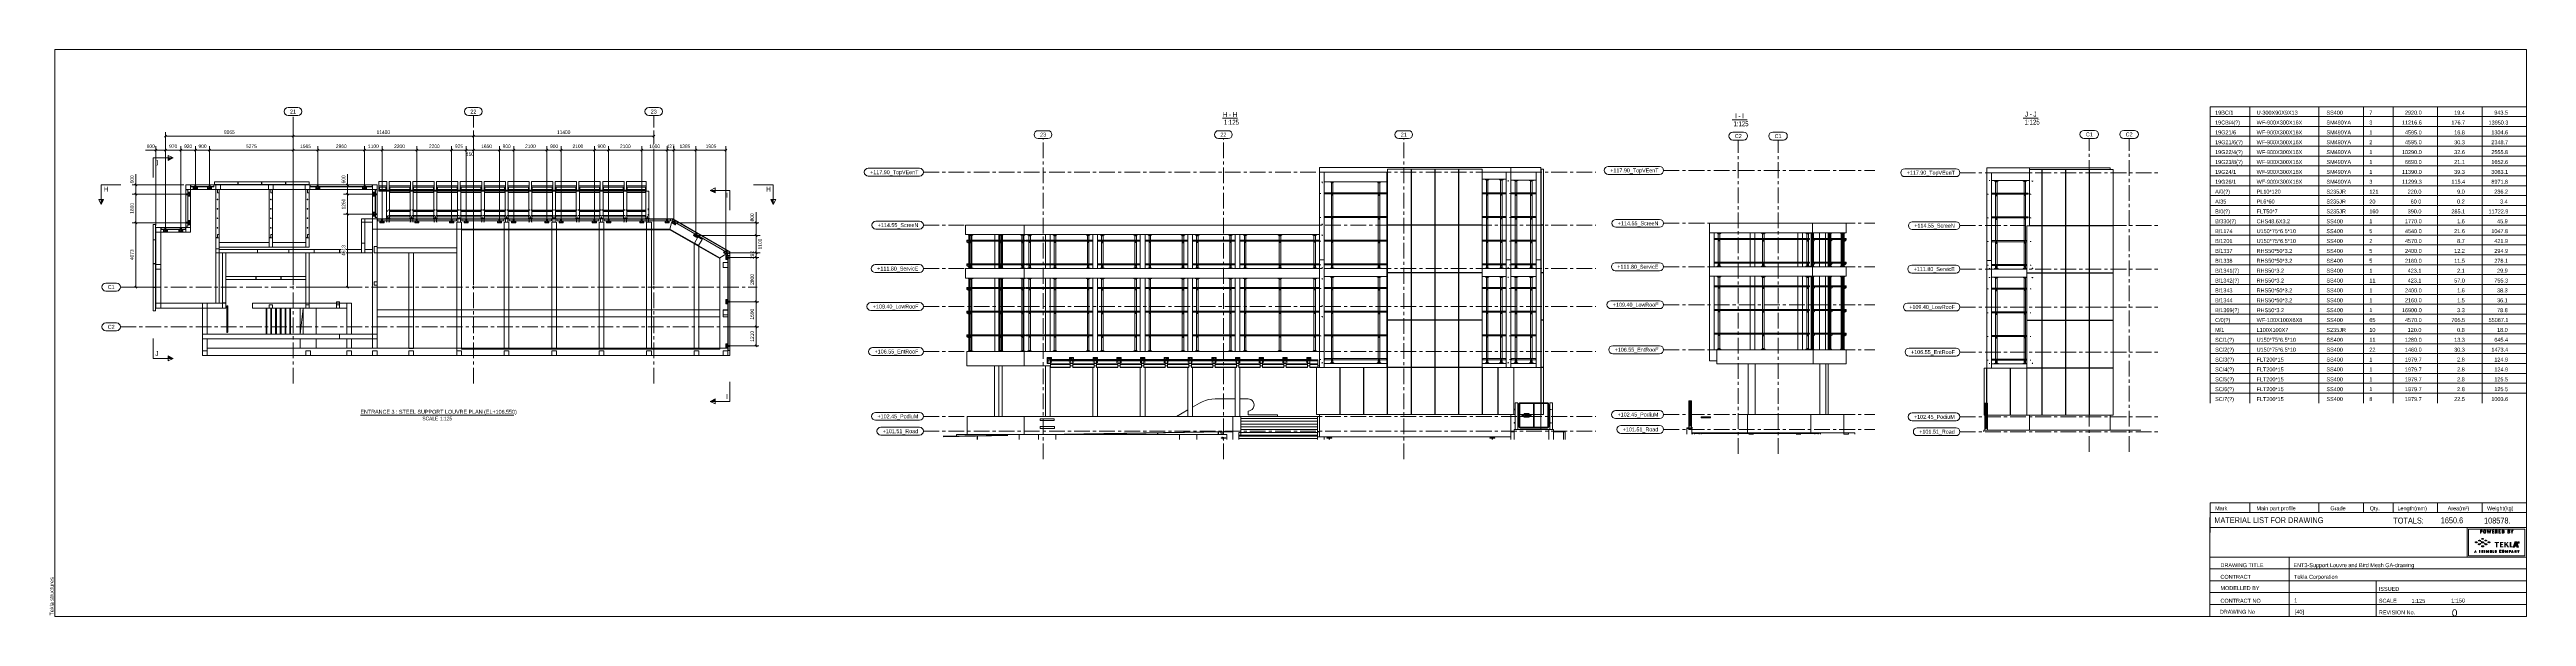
# Model space of a CAD drawing. Header units: millimetres. Extents: x 3774 to 718460, y -768339 to 192544.
# Drawn here: x 151356 to 307932, y -163669 to -127788 of the extents above; entities that cross this region are included whole.
import ezdxf

# ---------------------------------------------------------------- set-up
doc = ezdxf.new("R2010")
doc.units = ezdxf.units.MM
doc.linetypes.add('XKITLINE00', pattern=[0])
doc.linetypes.add('XKITLINE02', pattern=[4, 2, -2])
doc.layers.add('000 - EXISTING_PRECAST_MAIN_COLOR_2', color=2, linetype='Continuous')
for name, color, linetype, lineweight in [('A-CANOPY', 1, 'Continuous', 25), ('Bolt', 1, 'Continuous', 0), ('DrawingSheet', 5, 'Continuous', 0), ('OtherObjectType', 1, 'Continuous', 0), ('Part', 2, 'Continuous', 0), ('S-GRID', 1, 'Continuous', 0), ('Section', 6, 'Continuous', 0), ('Z-DIMENSIONS', 1, 'Continuous', 0)]:
    doc.layers.add(name, color=color, linetype=linetype, lineweight=lineweight)
doc.styles.add('ARIAL', font='arial.ttf')
doc.styles.add('ARIAL_', font='arial.ttf')
doc.styles.add('ARIAL_NARROW', font='ARIALN.TTF')

# ---------------------------------------------------------------- blocks, each defined once
blk = doc.blocks.new('*A272909')
at = {"layer": 'DrawingSheet', "linetype": 'XKITLINE00', "lineweight": 0}
for p, q in [((2939.351557, 28.464483), (1689.351557, 28.464483)), ((1689.351557, 28.464483), (1689.351557, -258.535517)), ((2939.351557, -258.535517), (2939.351557, 28.464483)), ((1689.351557, -258.535517), (2939.351557, -258.535517))]:
    blk.add_line(p, q, dxfattribs=at)
at = {"layer": 'DrawingSheet', "style": 'ARIAL', "width": 0.85}
blk.add_text('Tekla structures', height=2, rotation=90, dxfattribs=at).set_placement((1688.851557, -258.035517))
blk = doc.blocks.new('*A282910')
at = {"layer": 'OtherObjectType'}
for points in [[(2914.8, -221), (2914.7, -221.2), (2914.7, -221.3), (2914.5, -221.4), (2914.3, -221.4), (2914.1, -221.5), (2913.9, -221.5), (2913.7, -221.5), (2913.5, -221.4), (2913.2, -221.2), (2913.1, -221.1), (2913.1, -221), (2913.1, -220.9), (2913.2, -220.8), (2913.6, -220.6), (2913.8, -220.6), (2914, -220.6), (2914.2, -220.6), (2914.4, -220.6), (2914.6, -220.7), (2914.7, -220.8), (2914.8, -220.9)], [(2917.9, -220.9), (2918, -220.9), (2918, -220.9), (2918, -221), (2918, -221), (2918, -221.1), (2918.1, -221.3), (2918.2, -221.3), (2918.4, -221.4), (2918.6, -221.5), (2919, -221.5), (2919.3, -221.5), (2919.4, -221.6), (2919.6, -221.7), (2919.7, -221.8), (2919.7, -222.1), (2919.6, -222.2), (2919.5, -222.3), (2919.3, -222.4), (2919.1, -222.5), (2918.7, -222.5), (2918.4, -222.4), (2918.3, -222.3), (2918.1, -222.2), (2918, -222.1), (2918, -221.8), (2917.9, -221.7), (2917.8, -221.6), (2917.6, -221.5), (2917.4, -221.5), (2917, -221.5), (2916.7, -221.5), (2916.6, -221.6), (2916.4, -221.7), (2916.3, -221.8), (2916.3, -222), (2916.3, -222.1), (2916.2, -222.2), (2916.1, -222.3), (2915.9, -222.4), (2915.7, -222.5), (2915.2, -222.5), (2915, -222.4), (2914.9, -222.3), (2914.7, -222.2), (2914.6, -222.1), (2914.6, -222), (2914.6, -221.8), (2914.7, -221.7), (2914.9, -221.6), (2915.1, -221.5), (2915.3, -221.5), (2915.7, -221.5), (2915.9, -221.4), (2916.1, -221.3), (2916.3, -221.3), (2916.3, -221.1), (2916.4, -221), (2916.4, -220.9), (2916.3, -220.8), (2916, -220.6), (2915.8, -220.6), (2915.4, -220.6), (2915.2, -220.5), (2915, -220.4), (2914.9, -220.4), (2914.8, -220.2), (2914.8, -220.1), (2914.8, -220), (2914.9, -219.9), (2915.2, -219.8), (2915.4, -219.7), (2915.8, -219.7), (2916, -219.8), (2916.2, -219.8), (2916.3, -219.9), (2916.4, -220), (2916.4, -220.1), (2916.4, -220.2), (2916.5, -220.4), (2916.6, -220.4), (2916.8, -220.5), (2917, -220.6), (2917.4, -220.6), (2917.6, -220.6), (2917.7, -220.7), (2917.8, -220.7), (2917.9, -220.8)], [(2918, -223), (2918.1, -223.1), (2918, -223.3), (2917.8, -223.4), (2917.6, -223.5), (2917.4, -223.5), (2917.2, -223.5), (2916.9, -223.5), (2916.7, -223.5), (2916.5, -223.4), (2916.4, -223.3), (2916.3, -223.1), (2916.3, -223), (2916.3, -222.8), (2916.4, -222.7), (2916.7, -222.5), (2917, -222.5), (2917.4, -222.5), (2917.6, -222.5), (2917.8, -222.6), (2918, -222.7), (2918, -222.8)], [(2917.9, -219.4), (2917.9, -219.5), (2917.6, -219.7), (2917.4, -219.7), (2917, -219.7), (2916.8, -219.7), (2916.5, -219.5), (2916.4, -219.4), (2916.4, -219.3), (2916.4, -219.2), (2916.5, -219.1), (2916.6, -219), (2916.8, -218.9), (2917, -218.9), (2917.4, -218.9), (2917.6, -218.9), (2917.7, -219), (2917.9, -219.1), (2917.9, -219.2)], [(2919.5, -220.1), (2919.6, -220.2), (2919.5, -220.4), (2919.3, -220.4), (2919.2, -220.5), (2919, -220.6), (2918.6, -220.6), (2918.4, -220.5), (2918.2, -220.4), (2918, -220.4), (2918, -220.2), (2918, -220.1), (2918, -220), (2918, -219.9), (2918.2, -219.8), (2918.3, -219.8), (2918.5, -219.7), (2918.9, -219.7), (2919.1, -219.8), (2919.4, -219.9), (2919.5, -220)], [(2921.2, -221), (2921.2, -221.1), (2921.2, -221.2), (2920.9, -221.4), (2920.7, -221.5), (2920.5, -221.5), (2920.3, -221.5), (2920, -221.4), (2919.7, -221.3), (2919.6, -221.2), (2919.6, -221), (2919.6, -220.9), (2919.6, -220.8), (2919.8, -220.7), (2919.9, -220.6), (2920.1, -220.6), (2920.3, -220.6), (2920.5, -220.6), (2920.8, -220.6), (2920.9, -220.7), (2921.1, -220.8), (2921.2, -220.9)], [(2923.3, -220.8), (2925.4, -220.8), (2925.4, -220.8), (2925.4, -221.2), (2925.4, -221.3), (2924.7, -221.3), (2924.7, -223.5), (2924.7, -223.5), (2924, -223.5), (2924, -223.5), (2924, -221.3), (2923.4, -221.3), (2923.3, -221.3), (2923.3, -220.8)], [(2925.9, -220.8), (2926, -220.8), (2927.6, -220.8), (2927.6, -220.8), (2927.6, -221.3), (2927.6, -221.3), (2926.7, -221.3), (2926.7, -221.9), (2927.4, -221.9), (2927.5, -221.9), (2927.4, -222), (2927.4, -222.3), (2927.4, -222.3), (2926.7, -222.3), (2926.7, -223), (2927.6, -223), (2927.6, -223), (2927.6, -223.5), (2927.6, -223.5), (2926, -223.5), (2925.9, -223.5), (2925.9, -220.9), (2925.9, -220.8)], [(2930.4, -220.9), (2930.3, -220.9), (2929.5, -221.9), (2930.5, -223.4), (2930.5, -223.4), (2930.5, -223.4), (2930.5, -223.5), (2930.5, -223.5), (2929.7, -223.5), (2929.7, -223.5), (2929.7, -223.4), (2928.9, -222.3), (2928.9, -223.5), (2928.9, -223.5), (2928.2, -223.5), (2928.2, -223.5), (2928.2, -220.8), (2928.2, -220.8), (2928.9, -220.8), (2928.9, -220.8), (2928.9, -221.9), (2929.7, -220.9), (2929.8, -220.8), (2929.8, -220.8), (2930.4, -220.8), (2930.4, -220.9)], [(2931.7, -220.8), (2931.7, -223), (2932.4, -223), (2932.4, -223), (2932.4, -223.5), (2932.4, -223.5), (2930.9, -223.5), (2930.9, -223.5), (2930.9, -223.4), (2930.9, -220.8), (2931, -220.8), (2931.6, -220.8)], [(2933.3, -223.5), (2933.2, -223.5), (2932.7, -223.5), (2932.7, -223.5), (2932.7, -223.4), (2933.5, -220.8), (2933.5, -220.8), (2934.1, -220.8)], [(2935.3, -223.4), (2935.3, -223.4), (2935.3, -223.4), (2935.3, -223.5), (2935.2, -223.5), (2935.2, -223.5), (2934.6, -223.5), (2934.5, -223.5), (2934.4, -223), (2933.4, -223), (2933.5, -222.6), (2934.2, -222.6), (2933.9, -221.4), (2934.1, -220.8), (2934.5, -220.8), (2934.5, -220.8), (2934.5, -220.9)]]:
    blk.add_hatch(color=256, dxfattribs=at).paths.add_polyline_path(points, flags=17)
at = {"layer": 'OtherObjectType', "linetype": 'XKITLINE00', "lineweight": 0}
for p, q in [((2779.4, -0.5), (2939.4, -0.5)), ((2779.4, -5.5), (2779.4, -0.5)), ((2779.4, -5.5), (2939.4, -5.5)), ((2779.4, -10.5), (2779.4, -5.5)), ((2779.4, -10.5), (2939.4, -10.5)), ((2779.4, -15.5), (2779.4, -10.5)), ((2799.4, -5.5), (2799.4, -0.5)), ((2799.4, -10.5), (2799.4, -5.5)), ((2799.4, -15.5), (2799.4, -10.5)), ((2834.4, -5.5), (2834.4, -0.5)), ((2834.4, -10.5), (2834.4, -5.5)), ((2834.4, -15.5), (2834.4, -10.5)), ((2856.9, -5.5), (2856.9, -0.5)), ((2856.9, -10.5), (2856.9, -5.5)), ((2856.9, -15.5), (2856.9, -10.5)), ((2871.9, -5.5), (2871.9, -0.5)), ((2871.9, -10.5), (2871.9, -5.5)), ((2871.9, -15.5), (2871.9, -10.5)), ((2894.4, -5.5), (2894.4, -0.5)), ((2894.4, -10.5), (2894.4, -5.5)), ((2894.4, -15.5), (2894.4, -10.5)), ((2916.9, -5.5), (2916.9, -0.5)), ((2916.9, -10.5), (2916.9, -5.5)), ((2916.9, -15.5), (2916.9, -10.5)), ((2939.4, -5.5), (2939.4, -0.5)), ((2939.4, -10.5), (2939.4, -5.5)), ((2939.4, -15.5), (2939.4, -10.5)), ((2779.4, -15.5), (2939.4, -15.5)), ((2779.4, -20.5), (2779.4, -15.5)), ((2779.4, -20.5), (2939.4, -20.5)), ((2779.4, -25.5), (2779.4, -20.5)), ((2799.4, -20.5), (2799.4, -15.5)), ((2799.4, -25.5), (2799.4, -20.5)), ((2834.4, -20.5), (2834.4, -15.5)), ((2834.4, -25.5), (2834.4, -20.5)), ((2856.9, -20.5), (2856.9, -15.5)), ((2856.9, -25.5), (2856.9, -20.5)), ((2871.9, -20.5), (2871.9, -15.5)), ((2871.9, -25.5), (2871.9, -20.5)), ((2894.4, -20.5), (2894.4, -15.5)), ((2894.4, -25.5), (2894.4, -20.5)), ((2916.9, -20.5), (2916.9, -15.5)), ((2916.9, -25.5), (2916.9, -20.5)), ((2939.4, -20.5), (2939.4, -15.5)), ((2939.4, -25.5), (2939.4, -20.5)), ((2779.4, -25.5), (2939.4, -25.5)), ((2779.4, -30.5), (2779.4, -25.5)), ((2779.4, -30.5), (2939.4, -30.5)), ((2779.4, -35.5), (2779.4, -30.5)), ((2779.4, -35.5), (2939.4, -35.5)), ((2779.4, -40.5), (2779.4, -35.5)), ((2799.4, -30.5), (2799.4, -25.5)), ((2799.4, -35.5), (2799.4, -30.5)), ((2799.4, -40.5), (2799.4, -35.5)), ((2834.4, -30.5), (2834.4, -25.5)), ((2834.4, -35.5), (2834.4, -30.5)), ((2834.4, -40.5), (2834.4, -35.5)), ((2856.9, -30.5), (2856.9, -25.5)), ((2856.9, -35.5), (2856.9, -30.5)), ((2856.9, -40.5), (2856.9, -35.5)), ((2871.9, -30.5), (2871.9, -25.5)), ((2871.9, -35.5), (2871.9, -30.5)), ((2871.9, -40.5), (2871.9, -35.5)), ((2894.4, -30.5), (2894.4, -25.5)), ((2894.4, -35.5), (2894.4, -30.5)), ((2894.4, -40.5), (2894.4, -35.5)), ((2916.9, -30.5), (2916.9, -25.5)), ((2916.9, -35.5), (2916.9, -30.5)), ((2916.9, -40.5), (2916.9, -35.5)), ((2939.4, -30.5), (2939.4, -25.5)), ((2939.4, -35.5), (2939.4, -30.5)), ((2939.4, -40.5), (2939.4, -35.5)), ((2779.4, -40.5), (2939.4, -40.5)), ((2779.4, -45.5), (2779.4, -40.5)), ((2779.4, -45.5), (2939.4, -45.5)), ((2779.4, -50.5), (2779.4, -45.5)), ((2799.4, -45.5), (2799.4, -40.5)), ((2799.4, -50.5), (2799.4, -45.5)), ((2834.4, -45.5), (2834.4, -40.5)), ((2834.4, -50.5), (2834.4, -45.5)), ((2856.9, -45.5), (2856.9, -40.5)), ((2856.9, -50.5), (2856.9, -45.5)), ((2871.9, -45.5), (2871.9, -40.5)), ((2871.9, -50.5), (2871.9, -45.5)), ((2894.4, -45.5), (2894.4, -40.5)), ((2894.4, -50.5), (2894.4, -45.5)), ((2916.9, -45.5), (2916.9, -40.5)), ((2916.9, -50.5), (2916.9, -45.5)), ((2939.4, -45.5), (2939.4, -40.5)), ((2939.4, -50.5), (2939.4, -45.5)), ((2779.4, -50.5), (2939.4, -50.5)), ((2779.4, -55.5), (2779.4, -50.5)), ((2779.4, -55.5), (2939.4, -55.5)), ((2779.4, -60.5), (2779.4, -55.5)), ((2779.4, -60.5), (2939.4, -60.5)), ((2779.4, -65.5), (2779.4, -60.5)), ((2799.4, -55.5), (2799.4, -50.5)), ((2799.4, -60.5), (2799.4, -55.5)), ((2799.4, -65.5), (2799.4, -60.5)), ((2834.4, -55.5), (2834.4, -50.5)), ((2834.4, -60.5), (2834.4, -55.5)), ((2834.4, -65.5), (2834.4, -60.5)), ((2856.9, -55.5), (2856.9, -50.5)), ((2856.9, -60.5), (2856.9, -55.5)), ((2856.9, -65.5), (2856.9, -60.5)), ((2871.9, -55.5), (2871.9, -50.5)), ((2871.9, -60.5), (2871.9, -55.5)), ((2871.9, -65.5), (2871.9, -60.5)), ((2894.4, -55.5), (2894.4, -50.5)), ((2894.4, -60.5), (2894.4, -55.5)), ((2894.4, -65.5), (2894.4, -60.5)), ((2916.9, -55.5), (2916.9, -50.5)), ((2916.9, -60.5), (2916.9, -55.5)), ((2916.9, -65.5), (2916.9, -60.5)), ((2939.4, -55.5), (2939.4, -50.5)), ((2939.4, -60.5), (2939.4, -55.5)), ((2939.4, -65.5), (2939.4, -60.5)), ((2779.4, -65.5), (2939.4, -65.5)), ((2779.4, -70.5), (2779.4, -65.5)), ((2779.4, -70.5), (2939.4, -70.5)), ((2779.4, -75.5), (2779.4, -70.5)), ((2799.4, -70.5), (2799.4, -65.5)), ((2799.4, -75.5), (2799.4, -70.5)), ((2834.4, -70.5), (2834.4, -65.5)), ((2834.4, -75.5), (2834.4, -70.5)), ((2856.9, -70.5), (2856.9, -65.5)), ((2856.9, -75.5), (2856.9, -70.5)), ((2871.9, -70.5), (2871.9, -65.5)), ((2871.9, -75.5), (2871.9, -70.5)), ((2894.4, -70.5), (2894.4, -65.5)), ((2894.4, -75.5), (2894.4, -70.5)), ((2916.9, -70.5), (2916.9, -65.5)), ((2916.9, -75.5), (2916.9, -70.5)), ((2939.4, -70.5), (2939.4, -65.5)), ((2939.4, -75.5), (2939.4, -70.5)), ((2779.4, -75.5), (2939.4, -75.5)), ((2779.4, -80.5), (2779.4, -75.5)), ((2779.4, -80.5), (2939.4, -80.5)), ((2779.4, -85.5), (2779.4, -80.5)), ((2779.4, -85.5), (2939.4, -85.5)), ((2779.4, -90.5), (2779.4, -85.5)), ((2799.4, -80.5), (2799.4, -75.5)), ((2799.4, -85.5), (2799.4, -80.5)), ((2799.4, -90.5), (2799.4, -85.5)), ((2834.4, -80.5), (2834.4, -75.5)), ((2834.4, -85.5), (2834.4, -80.5)), ((2834.4, -90.5), (2834.4, -85.5)), ((2856.9, -80.5), (2856.9, -75.5)), ((2856.9, -85.5), (2856.9, -80.5)), ((2856.9, -90.5), (2856.9, -85.5)), ((2871.9, -80.5), (2871.9, -75.5)), ((2871.9, -85.5), (2871.9, -80.5)), ((2871.9, -90.5), (2871.9, -85.5)), ((2894.4, -80.5), (2894.4, -75.5)), ((2894.4, -85.5), (2894.4, -80.5)), ((2894.4, -90.5), (2894.4, -85.5)), ((2916.9, -80.5), (2916.9, -75.5)), ((2916.9, -85.5), (2916.9, -80.5)), ((2916.9, -90.5), (2916.9, -85.5)), ((2939.4, -80.5), (2939.4, -75.5)), ((2939.4, -85.5), (2939.4, -80.5)), ((2939.4, -90.5), (2939.4, -85.5)), ((2779.4, -90.5), (2939.4, -90.5)), ((2779.4, -95.5), (2779.4, -90.5)), ((2779.4, -95.5), (2939.4, -95.5)), ((2779.4, -100.5), (2779.4, -95.5)), ((2799.4, -95.5), (2799.4, -90.5)), ((2799.4, -100.5), (2799.4, -95.5)), ((2834.4, -95.5), (2834.4, -90.5)), ((2834.4, -100.5), (2834.4, -95.5)), ((2856.9, -95.5), (2856.9, -90.5)), ((2856.9, -100.5), (2856.9, -95.5)), ((2871.9, -95.5), (2871.9, -90.5)), ((2871.9, -100.5), (2871.9, -95.5)), ((2894.4, -95.5), (2894.4, -90.5)), ((2894.4, -100.5), (2894.4, -95.5)), ((2916.9, -95.5), (2916.9, -90.5)), ((2916.9, -100.5), (2916.9, -95.5)), ((2939.4, -95.5), (2939.4, -90.5)), ((2939.4, -100.5), (2939.4, -95.5)), ((2779.4, -100.5), (2939.4, -100.5)), ((2779.4, -105.5), (2779.4, -100.5)), ((2779.4, -105.5), (2939.4, -105.5)), ((2779.4, -110.5), (2779.4, -105.5)), ((2779.4, -110.5), (2939.4, -110.5)), ((2779.4, -115.5), (2779.4, -110.5)), ((2799.4, -105.5), (2799.4, -100.5)), ((2799.4, -110.5), (2799.4, -105.5)), ((2799.4, -115.5), (2799.4, -110.5)), ((2834.4, -105.5), (2834.4, -100.5)), ((2834.4, -110.5), (2834.4, -105.5)), ((2834.4, -115.5), (2834.4, -110.5)), ((2856.9, -105.5), (2856.9, -100.5)), ((2856.9, -110.5), (2856.9, -105.5)), ((2856.9, -115.5), (2856.9, -110.5)), ((2871.9, -105.5), (2871.9, -100.5)), ((2871.9, -110.5), (2871.9, -105.5)), ((2871.9, -115.5), (2871.9, -110.5)), ((2894.4, -105.5), (2894.4, -100.5)), ((2894.4, -110.5), (2894.4, -105.5)), ((2894.4, -115.5), (2894.4, -110.5)), ((2916.9, -105.5), (2916.9, -100.5)), ((2916.9, -110.5), (2916.9, -105.5)), ((2916.9, -115.5), (2916.9, -110.5)), ((2939.4, -105.5), (2939.4, -100.5)), ((2939.4, -110.5), (2939.4, -105.5)), ((2939.4, -115.5), (2939.4, -110.5)), ((2779.4, -115.5), (2939.4, -115.5)), ((2779.4, -120.5), (2779.4, -115.5)), ((2779.4, -120.5), (2939.4, -120.5)), ((2779.4, -125.5), (2779.4, -120.5)), ((2799.4, -120.5), (2799.4, -115.5)), ((2799.4, -125.5), (2799.4, -120.5)), ((2834.4, -120.5), (2834.4, -115.5)), ((2834.4, -125.5), (2834.4, -120.5)), ((2856.9, -120.5), (2856.9, -115.5)), ((2856.9, -125.5), (2856.9, -120.5)), ((2871.9, -120.5), (2871.9, -115.5)), ((2871.9, -125.5), (2871.9, -120.5)), ((2894.4, -120.5), (2894.4, -115.5)), ((2894.4, -125.5), (2894.4, -120.5)), ((2916.9, -120.5), (2916.9, -115.5)), ((2916.9, -125.5), (2916.9, -120.5)), ((2939.4, -120.5), (2939.4, -115.5)), ((2939.4, -125.5), (2939.4, -120.5)), ((2779.4, -125.5), (2939.4, -125.5)), ((2779.4, -130.5), (2779.4, -125.5)), ((2779.4, -130.5), (2939.4, -130.5)), ((2779.4, -135.5), (2779.4, -130.5)), ((2779.4, -135.5), (2939.4, -135.5)), ((2779.4, -140.5), (2779.4, -135.5)), ((2799.4, -130.5), (2799.4, -125.5)), ((2799.4, -135.5), (2799.4, -130.5)), ((2799.4, -140.5), (2799.4, -135.5)), ((2834.4, -130.5), (2834.4, -125.5)), ((2834.4, -135.5), (2834.4, -130.5)), ((2834.4, -140.5), (2834.4, -135.5)), ((2856.9, -130.5), (2856.9, -125.5)), ((2856.9, -135.5), (2856.9, -130.5)), ((2856.9, -140.5), (2856.9, -135.5)), ((2871.9, -130.5), (2871.9, -125.5)), ((2871.9, -135.5), (2871.9, -130.5)), ((2871.9, -140.5), (2871.9, -135.5)), ((2894.4, -130.5), (2894.4, -125.5)), ((2894.4, -135.5), (2894.4, -130.5)), ((2894.4, -140.5), (2894.4, -135.5)), ((2916.9, -130.5), (2916.9, -125.5)), ((2916.9, -135.5), (2916.9, -130.5)), ((2916.9, -140.5), (2916.9, -135.5)), ((2939.4, -130.5), (2939.4, -125.5)), ((2939.4, -135.5), (2939.4, -130.5)), ((2939.4, -140.5), (2939.4, -135.5)), ((2779.4, -140.5), (2939.4, -140.5)), ((2779.4, -145.5), (2779.4, -140.5)), ((2779.4, -145.5), (2939.4, -145.5)), ((2779.4, -150.5), (2779.4, -145.5)), ((2799.4, -145.5), (2799.4, -140.5)), ((2799.4, -150.5), (2799.4, -145.5)), ((2834.4, -145.5), (2834.4, -140.5)), ((2834.4, -150.5), (2834.4, -145.5)), ((2856.9, -145.5), (2856.9, -140.5)), ((2856.9, -150.5), (2856.9, -145.5)), ((2871.9, -145.5), (2871.9, -140.5)), ((2871.9, -150.5), (2871.9, -145.5)), ((2894.4, -145.5), (2894.4, -140.5)), ((2894.4, -150.5), (2894.4, -145.5)), ((2916.9, -145.5), (2916.9, -140.5)), ((2916.9, -150.5), (2916.9, -145.5)), ((2939.4, -145.5), (2939.4, -140.5)), ((2939.4, -150.5), (2939.4, -145.5)), ((2779.3, -208.5), (2779.3, -258.5)), ((2779.4, -216), (2779.4, -201)), ((2779.4, -201), (2939.4, -201)), ((2779.4, -210.5), (2779.4, -203)), ((2779.4, -206), (2939.4, -206)), ((2799.4, -206), (2799.4, -201)), ((2834.4, -206), (2834.4, -201)), ((2856.9, -206), (2856.9, -201)), ((2871.9, -206), (2871.9, -201)), ((2894.4, -206), (2894.4, -201)), ((2916.9, -206), (2916.9, -201)), ((2939.3, -216), (2939.3, -201)), ((2939.3, -203), (2939.3, -210.5)), ((2939.3, -258.5), (2939.3, -208.5)), ((2939.3, -213.5), (2779.3, -213.5)), ((2909.3, -213.6), (2939.3, -213.6)), ((2909.3, -228.5), (2909.3, -213.6)), ((2910.1, -227.8), (2910.1, -214.3)), ((2910.1, -214.3), (2938.6, -214.3)), ((2913.5, -225.1), (2913.1, -226.2)), ((2913.4, -225.7), (2913.5, -225.2)), ((2913.6, -225.1), (2913.5, -225.1)), ((2913.5, -225.2), (2913.6, -225.2)), ((2914, -226.2), (2913.6, -225.1)), ((2913.6, -225.2), (2913.7, -225.7)), ((2916, -225.1), (2915.4, -225.1)), ((2915.4, -225.1), (2915.4, -225.2)), ((2915.4, -225.2), (2915.6, -225.2)), ((2915.6, -225.2), (2915.6, -226.2)), ((2915.8, -226.2), (2915.8, -225.2)), ((2915.8, -225.2), (2916, -225.2)), ((2916, -225.2), (2916, -225.1)), ((2916.1, -214.8), (2916.1, -214.8)), ((2916.1, -214.8), (2916.5, -214.8)), ((2916.1, -216.4), (2916.1, -214.8)), ((2916.1, -214.8), (2916.1, -214.8)), ((2916.3, -216.4), (2916.1, -216.4)), ((2916.1, -216.4), (2916.1, -216.4)), ((2916.1, -216.4), (2916.1, -216.4)), ((2916.5, -214.9), (2916.3, -214.9)), ((2916.3, -214.9), (2916.3, -214.9)), ((2916.3, -214.9), (2916.3, -214.9)), ((2916.3, -214.9), (2916.3, -215.5)), ((2916.3, -215.5), (2916.3, -215.5)), ((2916.3, -215.5), (2916.5, -215.5)), ((2916.3, -215.5), (2916.3, -215.5)), ((2916.5, -215.7), (2916.3, -215.7)), ((2916.3, -215.7), (2916.3, -215.7)), ((2916.3, -215.7), (2916.3, -215.7)), ((2916.3, -215.7), (2916.3, -216.4)), ((2916.3, -216.4), (2916.3, -216.4)), ((2916.3, -216.4), (2916.3, -216.4)), ((2916.5, -214.8), (2916.5, -214.8)), ((2916.5, -214.8), (2916.6, -214.8)), ((2916.6, -214.9), (2916.5, -214.9)), ((2916.5, -214.9), (2916.5, -214.9)), ((2916.5, -215.5), (2916.5, -215.5)), ((2916.5, -215.5), (2916.7, -215.5)), ((2916.8, -215.7), (2916.5, -215.7)), ((2916.5, -215.7), (2916.5, -215.7)), ((2916.6, -214.8), (2917, -214.8)), ((2916.8, -214.9), (2916.6, -214.9)), ((2916.7, -215.5), (2916.8, -215.4)), ((2917, -225.1), (2916.7, -225.1)), ((2916.7, -225.1), (2916.7, -225.1)), ((2916.7, -225.1), (2916.7, -225.1)), ((2916.7, -225.1), (2916.7, -226.2)), ((2916.8, -215.2), (2916.8, -214.9)), ((2916.8, -215.4), (2916.8, -215.2)), ((2917, -215.5), (2916.8, -215.7)), ((2916.9, -225.2), (2916.9, -225.2)), ((2916.9, -225.2), (2917, -225.2)), ((2916.9, -225.6), (2916.9, -225.2)), ((2916.9, -225.2), (2916.9, -225.2)), ((2917, -214.8), (2917, -215.2)), ((2917, -215.2), (2917, -215.5)), ((2917.1, -225.1), (2917, -225.1)), ((2917, -225.1), (2917, -225.1)), ((2917, -225.2), (2917, -225.2)), ((2917, -225.2), (2917.1, -225.2)), ((2917.4, -225.1), (2917.1, -225.1)), ((2917.1, -225.2), (2917.2, -225.2)), ((2917.2, -225.2), (2917.2, -225.3)), ((2917.2, -225.3), (2917.2, -225.5)), ((2917.4, -225.3), (2917.4, -225.1)), ((2917.4, -225.5), (2917.4, -225.3)), ((2917.7, -215.2), (2917.8, -214.8)), ((2917.7, -215.6), (2917.7, -215.2)), ((2917.7, -216), (2917.7, -215.6)), ((2917.8, -216.4), (2917.7, -216)), ((2917.8, -214.8), (2918.2, -214.8)), ((2918.2, -216.4), (2917.8, -216.4)), ((2918.2, -214.9), (2917.9, -214.9)), ((2917.9, -214.9), (2917.9, -215.3)), ((2917.9, -215.3), (2917.9, -215.6)), ((2917.9, -215.6), (2917.9, -215.9)), ((2917.9, -215.9), (2917.9, -216.3)), ((2917.9, -216.3), (2918.2, -216.3)), ((2918.2, -214.8), (2918.7, -214.8)), ((2918.6, -214.9), (2918.2, -214.9)), ((2918.2, -216.3), (2918.6, -216.3)), ((2918.7, -216.4), (2918.2, -216.4)), ((2918.3, -225.1), (2918.2, -225.1)), ((2918.2, -225.1), (2918.2, -226.2)), ((2918.3, -226.2), (2918.3, -225.1)), ((2918.6, -215.3), (2918.6, -214.9)), ((2918.6, -215.6), (2918.6, -215.3)), ((2918.6, -215.9), (2918.6, -215.6)), ((2918.6, -216.3), (2918.6, -215.9)), ((2918.7, -214.8), (2918.8, -215.2)), ((2918.8, -216), (2918.7, -216.4)), ((2918.8, -215.2), (2918.8, -215.6)), ((2918.8, -215.6), (2918.8, -216)), ((2919.3, -225.1), (2919.1, -225.1)), ((2919.1, -225.1), (2919.1, -226.2)), ((2919.7, -226), (2919.3, -225.1)), ((2919.3, -226.2), (2919.3, -225.2)), ((2919.3, -225.2), (2919.3, -225.2)), ((2919.3, -225.2), (2919.6, -226.2)), ((2919.5, -214.8), (2919.7, -214.8)), ((2919.8, -216.4), (2919.5, -214.8)), ((2919.7, -214.8), (2919.9, -216.2)), ((2920, -225.1), (2919.7, -226)), ((2919.7, -226.2), (2920, -225.2)), ((2920, -216.4), (2919.8, -216.4)), ((2919.9, -216.2), (2920.3, -214.8)), ((2919.9, -216.2), (2919.9, -216.2)), ((2920.4, -215), (2920, -216.4)), ((2920.2, -225.1), (2920, -225.1)), ((2920, -225.2), (2920, -225.2)), ((2920, -225.2), (2920, -226.2)), ((2920.2, -226.2), (2920.2, -225.1)), ((2920.3, -214.8), (2920.5, -214.8)), ((2920.8, -216.4), (2920.4, -215)), ((2920.4, -215), (2920.4, -215)), ((2920.5, -214.8), (2920.9, -216.2)), ((2921, -216.4), (2920.8, -216.4)), ((2920.9, -216.2), (2921.1, -214.8)), ((2920.9, -216.2), (2920.9, -216.2)), ((2921.3, -214.8), (2921, -216.4)), ((2921.3, -225.1), (2921, -225.1)), ((2921, -225.1), (2921, -225.1)), ((2921, -225.1), (2921, -225.1)), ((2921, -225.1), (2921, -226.2)), ((2921.1, -214.8), (2921.3, -214.8)), ((2921.1, -225.2), (2921.1, -225.2)), ((2921.1, -225.2), (2921.2, -225.2)), ((2921.1, -225.5), (2921.1, -225.2)), ((2921.1, -225.2), (2921.1, -225.2)), ((2921.2, -225.2), (2921.2, -225.2)), ((2921.2, -225.2), (2921.3, -225.2)), ((2921.5, -225.1), (2921.3, -225.1)), ((2921.3, -225.1), (2921.3, -225.1)), ((2921.3, -225.2), (2921.5, -225.2)), ((2921.6, -225.1), (2921.5, -225.1)), ((2921.5, -225.2), (2921.5, -225.3)), ((2921.5, -225.3), (2921.5, -225.5)), ((2921.6, -225.3), (2921.6, -225.1)), ((2921.6, -225.5), (2921.6, -225.3)), ((2922.1, -214.8), (2922.8, -214.8)), ((2922.1, -216.4), (2922.1, -214.8)), ((2922.9, -216.4), (2922.1, -216.4)), ((2922.8, -214.9), (2922.2, -214.9)), ((2922.2, -214.9), (2922.2, -215.5)), ((2922.2, -215.5), (2922.8, -215.5)), ((2922.8, -215.6), (2922.2, -215.6)), ((2922.2, -215.6), (2922.2, -216.2)), ((2922.2, -216.2), (2922.9, -216.2)), ((2922.5, -225.1), (2922.4, -225.1)), ((2922.4, -225.1), (2922.4, -226.2)), ((2922.5, -226.1), (2922.5, -225.1)), ((2922.8, -214.8), (2922.8, -214.9)), ((2922.8, -215.5), (2922.8, -215.6)), ((2922.9, -216.2), (2922.9, -216.4)), ((2923.6, -214.8), (2923.6, -214.8)), ((2923.6, -214.8), (2924, -214.8)), ((2923.6, -216.4), (2923.6, -214.8)), ((2923.6, -214.8), (2923.6, -214.8)), ((2923.8, -216.4), (2923.6, -216.4)), ((2923.6, -216.4), (2923.6, -216.4)), ((2923.6, -216.4), (2923.6, -216.4)), ((2924.2, -225.1), (2923.6, -225.1)), ((2923.6, -225.1), (2923.6, -226.2)), ((2924, -214.9), (2923.8, -214.9)), ((2923.8, -214.9), (2923.8, -214.9)), ((2923.8, -214.9), (2923.8, -214.9)), ((2923.8, -214.9), (2923.8, -215.5)), ((2923.8, -215.5), (2923.8, -215.5)), ((2923.8, -215.5), (2923.9, -215.5)), ((2923.8, -215.5), (2923.8, -215.5)), ((2924, -215.7), (2923.8, -215.7)), ((2923.8, -215.7), (2923.8, -215.7)), ((2923.8, -215.7), (2923.8, -215.7)), ((2923.8, -215.7), (2923.8, -216.4)), ((2923.8, -216.4), (2923.8, -216.4)), ((2923.8, -216.4), (2923.8, -216.4)), ((2923.8, -225.5), (2923.8, -225.2)), ((2923.8, -225.2), (2924.2, -225.2)), ((2923.9, -215.5), (2923.9, -215.5)), ((2923.9, -215.5), (2924.1, -215.5)), ((2924, -214.8), (2924, -214.8)), ((2924, -214.8), (2924.2, -214.8)), ((2924.2, -214.9), (2924, -214.9)), ((2924, -214.9), (2924, -214.9)), ((2924.2, -215.7), (2924, -215.7)), ((2924, -215.7), (2924, -215.7)), ((2924.1, -215.5), (2924.4, -215.5)), ((2924.2, -214.8), (2924.6, -214.8)), ((2924.4, -214.9), (2924.2, -214.9)), ((2924.4, -215.5), (2924.2, -215.6)), ((2924.2, -215.6), (2924.2, -215.6)), ((2924.2, -215.6), (2924.2, -215.6)), ((2924.2, -215.6), (2924.2, -215.6)), ((2924.2, -215.6), (2924.5, -215.6)), ((2924.3, -215.8), (2924.2, -215.7)), ((2924.2, -225.2), (2924.2, -225.1)), ((2924.3, -216), (2924.3, -215.8)), ((2924.4, -216.4), (2924.3, -216)), ((2924.3, -216), (2924.3, -216)), ((2924.4, -215.2), (2924.4, -214.9)), ((2924.4, -215.5), (2924.4, -215.2)), ((2924.6, -215.5), (2924.4, -215.5)), ((2924.6, -216.4), (2924.4, -216.4)), ((2924.4, -216.4), (2924.4, -216.4)), ((2924.4, -216.4), (2924.4, -216.4)), ((2924.5, -215.6), (2924.5, -215.8)), ((2924.5, -215.8), (2924.5, -215.9)), ((2924.5, -215.9), (2924.5, -215.9)), ((2924.5, -215.9), (2924.6, -216.4)), ((2924.6, -214.8), (2924.6, -215.2)), ((2924.6, -215.2), (2924.6, -215.5)), ((2924.6, -216.4), (2924.6, -216.4)), ((2924.6, -216.4), (2924.6, -216.4)), ((2925.4, -214.8), (2926.2, -214.8)), ((2925.4, -216.4), (2925.4, -214.8)), ((2926.2, -216.4), (2925.4, -216.4)), ((2926.2, -214.9), (2925.6, -214.9)), ((2925.6, -214.9), (2925.6, -215.5)), ((2925.6, -215.5), (2926.1, -215.5)), ((2926.1, -215.6), (2925.6, -215.6)), ((2925.6, -215.6), (2925.6, -216.2)), ((2925.6, -216.2), (2926.2, -216.2)), ((2925.8, -225), (2925.7, -225.3)), ((2925.7, -225.3), (2925.7, -225.6)), ((2926.2, -225), (2925.8, -225)), ((2925.9, -225.4), (2925.9, -225.1)), ((2925.9, -225.1), (2926.2, -225.1)), ((2925.9, -225.6), (2925.9, -225.4)), ((2926.1, -215.5), (2926.1, -215.6)), ((2926.2, -214.8), (2926.2, -214.9)), ((2926.2, -216.2), (2926.2, -216.4)), ((2926.4, -225), (2926.2, -225)), ((2926.2, -225.1), (2926.3, -225.1)), ((2926.3, -225.1), (2926.4, -225.2)), ((2926.5, -225.2), (2926.4, -225)), ((2926.4, -225.2), (2926.4, -225.4)), ((2926.4, -225.4), (2926.4, -225.4)), ((2926.4, -225.4), (2926.5, -225.4)), ((2926.5, -225.4), (2926.5, -225.2)), ((2926.5, -225.4), (2926.5, -225.4)), ((2927, -214.8), (2927, -214.8)), ((2927, -214.8), (2927.3, -214.8)), ((2927, -216.4), (2927, -214.8)), ((2927, -214.8), (2927, -214.8)), ((2927.3, -216.4), (2927, -216.4)), ((2927, -216.4), (2927, -216.4)), ((2927, -216.4), (2927, -216.4)), ((2927.3, -214.9), (2927.2, -214.9)), ((2927.2, -214.9), (2927.2, -214.9)), ((2927.2, -214.9), (2927.2, -214.9)), ((2927.2, -214.9), (2927.2, -216.2)), ((2927.2, -216.2), (2927.2, -216.2)), ((2927.2, -216.2), (2927.3, -216.2)), ((2927.2, -216.2), (2927.2, -216.2)), ((2927.6, -225), (2927.2, -225)), ((2927.2, -225), (2927.2, -225.3)), ((2927.2, -225.3), (2927.2, -225.6)), ((2927.3, -214.8), (2927.3, -214.8)), ((2927.3, -214.8), (2927.8, -214.8)), ((2927.6, -214.9), (2927.3, -214.9)), ((2927.3, -214.9), (2927.3, -214.9)), ((2927.3, -216.2), (2927.3, -216.2)), ((2927.3, -216.2), (2927.6, -216.2)), ((2927.7, -216.4), (2927.3, -216.4)), ((2927.3, -216.4), (2927.3, -216.4)), ((2927.3, -225.4), (2927.3, -225.1)), ((2927.3, -225.1), (2927.6, -225.1)), ((2927.3, -225.6), (2927.3, -225.4)), ((2927.8, -215), (2927.6, -214.9)), ((2927.6, -216.2), (2927.8, -216.1)), ((2927.9, -225), (2927.6, -225)), ((2927.6, -225.1), (2927.8, -225.1)), ((2928, -216.3), (2927.7, -216.4)), ((2927.8, -214.8), (2928, -215.1)), ((2927.8, -215.6), (2927.8, -215)), ((2927.8, -216.1), (2927.8, -215.6)), ((2927.8, -225.1), (2927.8, -225.4)), ((2927.8, -225.4), (2927.8, -225.6)), ((2928, -225.3), (2927.9, -225)), ((2928, -215.1), (2928, -215.6)), ((2928, -215.6), (2928, -216.3)), ((2928, -225.6), (2928, -225.3)), ((2928.9, -225.1), (2928.7, -225.1)), ((2928.7, -225.1), (2928.7, -226.2)), ((2929.2, -226), (2928.9, -225.1)), ((2928.9, -226.2), (2928.9, -225.2)), ((2928.9, -225.2), (2928.9, -225.2)), ((2928.9, -225.2), (2929.2, -226.2)), ((2929.6, -225.1), (2929.3, -226)), ((2929.3, -226.2), (2929.6, -225.2)), ((2929.8, -225.1), (2929.6, -225.1)), ((2929.6, -225.2), (2929.6, -225.2)), ((2929.6, -225.2), (2929.6, -226.2)), ((2929.8, -226.2), (2929.8, -225.1)), ((2929.9, -214.8), (2929.9, -214.8)), ((2929.9, -214.8), (2930.4, -214.8)), ((2929.9, -216.4), (2929.9, -214.8)), ((2929.9, -214.8), (2929.9, -214.8)), ((2930.4, -216.4), (2929.9, -216.4)), ((2929.9, -216.4), (2929.9, -216.4)), ((2929.9, -216.4), (2929.9, -216.4)), ((2930.3, -214.9), (2930.1, -214.9)), ((2930.1, -214.9), (2930.1, -214.9)), ((2930.1, -214.9), (2930.1, -214.9)), ((2930.1, -214.9), (2930.1, -215.5)), ((2930.1, -215.5), (2930.1, -215.5)), ((2930.1, -215.5), (2930.3, -215.5)), ((2930.1, -215.5), (2930.1, -215.5)), ((2930.3, -215.6), (2930.1, -215.6)), ((2930.1, -215.6), (2930.1, -215.6)), ((2930.1, -215.6), (2930.1, -215.6)), ((2930.1, -215.6), (2930.1, -216.2)), ((2930.1, -216.2), (2930.1, -216.2)), ((2930.1, -216.2), (2930.3, -216.2)), ((2930.1, -216.2), (2930.1, -216.2)), ((2930.4, -214.9), (2930.3, -214.9)), ((2930.3, -214.9), (2930.3, -214.9)), ((2930.3, -215.5), (2930.3, -215.5)), ((2930.3, -215.5), (2930.4, -215.5)), ((2930.5, -215.6), (2930.3, -215.6)), ((2930.3, -215.6), (2930.3, -215.6)), ((2930.3, -216.2), (2930.3, -216.2)), ((2930.3, -216.2), (2930.4, -216.2)), ((2930.4, -214.8), (2930.4, -214.8)), ((2930.4, -214.8), (2930.6, -214.8)), ((2930.6, -214.9), (2930.4, -214.9)), ((2930.4, -215.5), (2930.6, -215.5)), ((2930.4, -216.2), (2930.7, -216.2)), ((2930.6, -216.4), (2930.4, -216.4)), ((2930.4, -216.4), (2930.4, -216.4)), ((2930.7, -215.7), (2930.5, -215.6)), ((2930.6, -214.8), (2930.8, -214.9)), ((2930.6, -215.2), (2930.6, -214.9)), ((2930.6, -215.5), (2930.6, -215.2)), ((2930.8, -215.4), (2930.6, -215.5)), ((2930.6, -215.5), (2930.6, -215.5)), ((2930.6, -215.5), (2930.6, -215.5)), ((2930.6, -215.5), (2930.6, -215.5)), ((2930.6, -215.5), (2930.6, -215.5)), ((2930.6, -215.5), (2930.7, -215.6)), ((2930.9, -216.3), (2930.6, -216.4)), ((2930.8, -225.1), (2930.6, -225.1)), ((2930.6, -225.1), (2930.6, -225.1)), ((2930.6, -225.1), (2930.6, -225.1)), ((2930.6, -225.1), (2930.6, -226.2)), ((2930.7, -215.6), (2930.9, -215.6)), ((2930.7, -215.9), (2930.7, -215.7)), ((2930.7, -216.2), (2930.7, -215.9)), ((2930.7, -225.2), (2930.7, -225.2)), ((2930.7, -225.2), (2930.8, -225.2)), ((2930.7, -225.6), (2930.7, -225.2)), ((2930.7, -225.2), (2930.7, -225.2)), ((2930.8, -214.9), (2930.8, -215.2)), ((2930.8, -215.2), (2930.8, -215.4)), ((2930.9, -225.1), (2930.8, -225.1)), ((2930.8, -225.1), (2930.8, -225.1)), ((2930.8, -225.2), (2930.8, -225.2)), ((2930.8, -225.2), (2930.9, -225.2)), ((2930.9, -215.6), (2930.9, -215.9)), ((2930.9, -215.9), (2930.9, -216.3)), ((2931.2, -225.1), (2930.9, -225.1)), ((2930.9, -225.2), (2931.1, -225.2)), ((2931.1, -225.2), (2931.1, -225.4)), ((2931.1, -225.4), (2931.1, -225.5)), ((2931.2, -225.4), (2931.2, -225.1)), ((2931.2, -225.6), (2931.2, -225.4)), ((2931.9, -215.6), (2931.4, -214.8)), ((2931.4, -214.8), (2931.6, -214.8)), ((2931.6, -214.8), (2932, -215.5)), ((2932.1, -225.1), (2931.8, -226.2)), ((2931.9, -216.4), (2931.9, -215.6)), ((2932.1, -216.4), (2931.9, -216.4)), ((2932, -215.5), (2932.4, -214.8)), ((2932, -225.7), (2932.2, -225.2)), ((2932.6, -214.8), (2932.1, -215.6)), ((2932.1, -215.6), (2932.1, -216.4)), ((2932.3, -225.1), (2932.1, -225.1)), ((2932.2, -225.2), (2932.2, -225.2)), ((2932.2, -225.2), (2932.4, -225.7)), ((2932.6, -226.2), (2932.3, -225.1)), ((2932.4, -214.8), (2932.6, -214.8)), ((2933.5, -220.9), (2932.7, -223.4)), ((2932.7, -223.4), (2932.7, -223.4)), ((2932.7, -223.4), (2932.7, -223.4)), ((2932.7, -223.4), (2932.7, -223.4)), ((2932.7, -223.4), (2932.7, -223.5)), ((2932.7, -223.5), (2932.7, -223.5)), ((2932.7, -223.5), (2932.7, -223.5)), ((2932.7, -223.5), (2932.8, -223.5)), ((2932.8, -223.5), (2932.8, -223.5)), ((2932.8, -223.5), (2933.2, -223.5)), ((2933.2, -223.5), (2933.2, -223.5)), ((2933.2, -223.5), (2933.2, -223.5)), ((2933.2, -223.5), (2933.3, -223.5)), ((2933.3, -223.4), (2933.4, -223)), ((2933.3, -223.5), (2933.3, -223.4)), ((2933.3, -223.4), (2933.3, -223.4)), ((2933.4, -223), (2933.4, -223)), ((2933.4, -223), (2933.4, -223)), ((2933.4, -223), (2934.4, -223)), ((2933.5, -225.1), (2933.4, -225.1)), ((2933.4, -225.1), (2933.4, -226.2)), ((2933.6, -220.8), (2933.5, -220.8)), ((2933.5, -220.8), (2933.5, -220.8)), ((2933.5, -220.8), (2933.5, -220.9)), ((2933.5, -220.9), (2933.5, -220.9)), ((2933.5, -222.6), (2933.9, -221.4)), ((2934.2, -222.6), (2933.5, -222.6)), ((2934, -226), (2933.5, -225.1)), ((2933.5, -226.2), (2933.5, -225.2)), ((2933.5, -225.2), (2933.5, -225.2)), ((2933.5, -225.2), (2933.9, -226.2)), ((2934.4, -220.8), (2933.6, -220.8)), ((2933.6, -220.8), (2933.6, -220.8)), ((2933.9, -221.4), (2934.2, -222.6)), ((2934.1, -225.1), (2934, -225.1)), ((2934, -225.1), (2934, -226)), ((2934.1, -226.2), (2934.1, -225.1)), ((2934.5, -220.8), (2934.4, -220.8)), ((2934.4, -220.8), (2934.4, -220.8)), ((2934.4, -223), (2934.4, -223)), ((2934.4, -223), (2934.4, -223)), ((2934.4, -223), (2934.5, -223.4)), ((2934.5, -220.9), (2934.5, -220.8)), ((2934.5, -220.8), (2934.5, -220.8)), ((2935.3, -223.4), (2934.5, -220.9)), ((2934.5, -220.9), (2934.5, -220.9)), ((2934.5, -223.4), (2934.5, -223.4)), ((2934.5, -223.4), (2934.5, -223.5)), ((2934.5, -223.5), (2934.6, -223.5)), ((2934.6, -223.5), (2934.6, -223.5)), ((2934.6, -223.5), (2934.6, -223.5)), ((2934.6, -223.5), (2935.2, -223.5)), ((2934.9, -225.1), (2934.8, -225.1)), ((2934.8, -225.1), (2935.1, -225.7)), ((2935.2, -225.5), (2934.9, -225.1)), ((2935, -220.9), (2935.1, -220.8)), ((2935.2, -220.8), (2935, -220.9)), ((2935, -221.1), (2935, -220.9)), ((2935, -220.9), (2935, -221.1)), ((2935, -221.3), (2935, -221.1)), ((2935, -221.1), (2935, -221.2)), ((2935, -221.2), (2935.2, -221.4)), ((2935.1, -221.4), (2935, -221.3)), ((2935.1, -220.8), (2935.3, -220.8)), ((2935.3, -221.4), (2935.1, -221.4)), ((2935.3, -220.8), (2935.2, -220.8)), ((2935.2, -220.9), (2935.2, -220.9)), ((2935.2, -220.9), (2935.3, -220.9)), ((2935.2, -221.2), (2935.2, -220.9)), ((2935.2, -220.9), (2935.2, -220.9)), ((2935.3, -221), (2935.2, -221)), ((2935.2, -221), (2935.2, -221)), ((2935.2, -221), (2935.2, -221)), ((2935.2, -221), (2935.2, -221.1)), ((2935.3, -221.1), (2935.2, -221.1)), ((2935.2, -221.1), (2935.2, -221.1)), ((2935.2, -221.1), (2935.2, -221.1)), ((2935.2, -221.1), (2935.2, -221.2)), ((2935.2, -221.1), (2935.2, -221.1)), ((2935.2, -221.1), (2935.3, -221.1)), ((2935.2, -221.1), (2935.2, -221.1)), ((2935.2, -221.2), (2935.2, -221.2)), ((2935.2, -221.2), (2935.2, -221.2)), ((2935.2, -221.2), (2935.2, -221.2)), ((2935.2, -221.2), (2935.2, -221.2)), ((2935.2, -221.2), (2935.2, -221.2)), ((2935.2, -221.4), (2935.3, -221.4)), ((2935.2, -223.5), (2935.2, -223.5)), ((2935.2, -223.5), (2935.2, -223.5)), ((2935.2, -223.5), (2935.3, -223.5)), ((2935.5, -225.1), (2935.2, -225.5)), ((2935.3, -220.8), (2935.5, -220.8)), ((2935.4, -220.8), (2935.3, -220.8)), ((2935.3, -220.9), (2935.3, -220.9)), ((2935.3, -220.9), (2935.4, -220.9)), ((2935.3, -221.1), (2935.4, -221)), ((2935.4, -221), (2935.3, -221)), ((2935.3, -221), (2935.3, -221)), ((2935.3, -221), (2935.3, -221)), ((2935.4, -221.2), (2935.3, -221.1)), ((2935.3, -221.1), (2935.3, -221.1)), ((2935.3, -221.1), (2935.3, -221.1)), ((2935.3, -221.1), (2935.3, -221.1)), ((2935.3, -221.1), (2935.3, -221.1)), ((2935.5, -221.4), (2935.3, -221.4)), ((2935.3, -221.4), (2935.4, -221.4)), ((2935.3, -223.4), (2935.3, -223.4)), ((2935.3, -223.5), (2935.3, -223.4)), ((2935.3, -223.4), (2935.3, -223.4)), ((2935.3, -223.4), (2935.3, -223.4)), ((2935.3, -223.4), (2935.3, -223.4)), ((2935.3, -225.7), (2935.6, -225.1)), ((2935.6, -220.9), (2935.4, -220.8)), ((2935.4, -220.9), (2935.4, -220.9)), ((2935.4, -220.9), (2935.4, -221)), ((2935.4, -221), (2935.4, -221.1)), ((2935.4, -221), (2935.4, -221)), ((2935.4, -221), (2935.4, -221)), ((2935.4, -221.1), (2935.4, -221.1)), ((2935.4, -221.1), (2935.4, -221.1)), ((2935.4, -221.1), (2935.4, -221.1)), ((2935.4, -221.1), (2935.4, -221.2)), ((2935.4, -221.4), (2935.6, -221.2)), ((2935.4, -221.2), (2935.4, -221.2)), ((2935.4, -221.2), (2935.4, -221.2)), ((2935.4, -221.2), (2935.4, -221.2)), ((2935.4, -221.2), (2935.4, -221.2)), ((2935.4, -221.2), (2935.4, -221.2)), ((2935.5, -220.8), (2935.6, -220.9)), ((2935.6, -221.3), (2935.5, -221.4)), ((2935.6, -225.1), (2935.5, -225.1)), ((2935.6, -220.9), (2935.6, -221.1)), ((2935.6, -221.1), (2935.6, -220.9)), ((2935.6, -221.1), (2935.6, -221.3)), ((2935.6, -221.2), (2935.6, -221.1)), ((2938.6, -214.3), (2938.6, -227.8)), ((2939.3, -213.6), (2939.3, -228.5)), ((2779.3, -228.5), (2939.3, -228.5)), ((2779.3, -234.5), (2939.3, -234.5)), ((2819.3, -228.5), (2819.3, -258.5)), ((2939.3, -228.5), (2909.3, -228.5)), ((2938.6, -227.8), (2910.1, -227.8)), ((2913.1, -226.2), (2913.2, -226.2)), ((2913.2, -226.2), (2913.4, -225.8)), ((2913.7, -225.7), (2913.4, -225.7)), ((2913.4, -225.8), (2913.7, -225.8)), ((2913.7, -225.8), (2913.9, -226.2)), ((2913.9, -226.2), (2914, -226.2)), ((2915.6, -226.2), (2915.8, -226.2)), ((2916.7, -226.2), (2916.7, -226.2)), ((2916.7, -226.2), (2916.9, -226.2)), ((2916.7, -226.2), (2916.7, -226.2)), ((2917.1, -225.6), (2916.9, -225.6)), ((2916.9, -225.6), (2916.9, -225.6)), ((2916.9, -225.6), (2916.9, -225.6)), ((2916.9, -225.6), (2916.9, -225.6)), ((2916.9, -225.6), (2916.9, -225.6)), ((2916.9, -226.2), (2916.9, -225.7)), ((2916.9, -225.7), (2916.9, -225.7)), ((2916.9, -225.7), (2916.9, -225.7)), ((2916.9, -225.7), (2917, -225.7)), ((2916.9, -226.2), (2916.9, -226.2)), ((2916.9, -226.2), (2916.9, -226.2)), ((2917, -225.7), (2917, -225.7)), ((2917, -225.7), (2917.1, -225.7)), ((2917.2, -225.5), (2917.1, -225.6)), ((2917.3, -225.7), (2917.1, -225.6)), ((2917.1, -225.6), (2917.1, -225.6)), ((2917.1, -225.6), (2917.1, -225.6)), ((2917.1, -225.6), (2917.1, -225.6)), ((2917.1, -225.6), (2917.2, -225.6)), ((2917.1, -225.7), (2917.2, -225.7)), ((2917.2, -225.6), (2917.4, -225.5)), ((2917.2, -225.7), (2917.2, -225.9)), ((2917.2, -225.9), (2917.2, -225.9)), ((2917.2, -225.9), (2917.3, -226.2)), ((2917.3, -225.9), (2917.3, -225.7)), ((2917.3, -225.7), (2917.3, -225.7)), ((2917.4, -226.2), (2917.3, -225.9)), ((2917.3, -225.9), (2917.3, -225.9)), ((2917.3, -226.2), (2917.3, -226.2)), ((2917.3, -226.2), (2917.3, -226.2)), ((2917.3, -226.2), (2917.4, -226.2)), ((2917.4, -226.2), (2917.4, -226.2)), ((2917.4, -226.2), (2917.4, -226.2)), ((2918.2, -226.2), (2918.3, -226.2)), ((2919.1, -226.2), (2919.3, -226.2)), ((2919.6, -226.2), (2919.7, -226.2)), ((2919.7, -226), (2919.7, -226)), ((2920, -226.2), (2920.2, -226.2)), ((2921, -226.2), (2921, -226.2)), ((2921, -226.2), (2921.3, -226.2)), ((2921, -226.2), (2921, -226.2)), ((2921.2, -225.5), (2921.1, -225.5)), ((2921.1, -225.5), (2921.1, -225.5)), ((2921.1, -225.5), (2921.1, -225.5)), ((2921.1, -225.6), (2921.1, -225.6)), ((2921.1, -225.6), (2921.3, -225.6)), ((2921.1, -226.1), (2921.1, -225.6)), ((2921.1, -225.6), (2921.1, -225.6)), ((2921.3, -226.1), (2921.1, -226.1)), ((2921.1, -226.1), (2921.1, -226.1)), ((2921.1, -226.1), (2921.1, -226.1)), ((2921.3, -225.5), (2921.2, -225.5)), ((2921.2, -225.5), (2921.2, -225.5)), ((2921.5, -225.5), (2921.3, -225.5)), ((2921.3, -225.6), (2921.3, -225.6)), ((2921.3, -225.6), (2921.4, -225.6)), ((2921.5, -226.1), (2921.3, -226.1)), ((2921.3, -226.1), (2921.3, -226.1)), ((2921.3, -226.1), (2921.3, -226.1)), ((2921.3, -226.2), (2921.3, -226.2)), ((2921.3, -226.2), (2921.5, -226.2)), ((2921.4, -225.6), (2921.5, -225.7)), ((2921.5, -225.6), (2921.4, -225.6)), ((2921.4, -225.6), (2921.4, -225.6)), ((2921.4, -225.6), (2921.4, -225.6)), ((2921.4, -225.6), (2921.4, -225.6)), ((2921.4, -225.6), (2921.5, -225.6)), ((2921.5, -225.6), (2921.6, -225.5)), ((2921.6, -225.6), (2921.5, -225.6)), ((2921.5, -225.7), (2921.5, -225.9)), ((2921.5, -225.9), (2921.5, -226.1)), ((2921.5, -226.2), (2921.6, -226.1)), ((2921.6, -225.9), (2921.6, -225.6)), ((2921.6, -226.1), (2921.6, -225.9)), ((2922.4, -226.2), (2922.9, -226.2)), ((2922.9, -226.1), (2922.5, -226.1)), ((2922.9, -226.2), (2922.9, -226.1)), ((2923.6, -226.2), (2924.2, -226.2)), ((2924.2, -225.5), (2923.8, -225.5)), ((2923.8, -226.1), (2923.8, -225.6)), ((2923.8, -225.6), (2924.2, -225.6)), ((2924.2, -226.1), (2923.8, -226.1)), ((2924.2, -225.6), (2924.2, -225.5)), ((2924.2, -226.2), (2924.2, -226.1)), ((2925.7, -225.6), (2925.7, -225.9)), ((2925.7, -225.9), (2925.8, -226.2)), ((2925.8, -226.2), (2926.2, -226.2)), ((2925.9, -225.8), (2925.9, -225.6)), ((2925.9, -226.1), (2925.9, -225.8)), ((2926.2, -226.1), (2925.9, -226.1)), ((2926.3, -226.1), (2926.2, -226.1)), ((2926.2, -226.2), (2926.3, -226.2)), ((2926.4, -226), (2926.3, -226.1)), ((2926.3, -226.2), (2926.4, -226.1)), ((2926.5, -226), (2926.4, -226)), ((2926.4, -226.1), (2926.5, -226.1)), ((2926.5, -226.1), (2926.5, -226)), ((2926.5, -226), (2926.5, -226)), ((2926.5, -226.1), (2926.5, -226.1)), ((2927.2, -225.6), (2927.2, -225.9)), ((2927.2, -225.9), (2927.2, -226.2)), ((2927.2, -226.2), (2927.6, -226.2)), ((2927.3, -225.8), (2927.3, -225.6)), ((2927.3, -226.1), (2927.3, -225.8)), ((2927.6, -226.1), (2927.3, -226.1)), ((2927.8, -226.1), (2927.6, -226.1)), ((2927.6, -226.2), (2927.9, -226.2)), ((2927.8, -225.6), (2927.8, -225.8)), ((2927.8, -225.8), (2927.8, -226.1)), ((2927.9, -226.2), (2928, -225.9)), ((2928, -225.9), (2928, -225.6)), ((2928.7, -226.2), (2928.9, -226.2)), ((2929.3, -226), (2929.2, -226)), ((2929.2, -226.2), (2929.3, -226.2)), ((2929.6, -226.2), (2929.8, -226.2)), ((2930.6, -226.2), (2930.6, -226.2)), ((2930.6, -226.2), (2930.7, -226.2)), ((2930.6, -226.2), (2930.6, -226.2)), ((2930.9, -225.6), (2930.7, -225.6)), ((2930.7, -225.6), (2930.7, -225.6)), ((2930.7, -225.6), (2930.7, -225.6)), ((2930.7, -226.2), (2930.7, -225.7)), ((2930.7, -225.7), (2930.7, -225.7)), ((2930.7, -225.7), (2930.7, -225.7)), ((2930.7, -225.7), (2930.8, -225.7)), ((2930.7, -226.2), (2930.7, -226.2)), ((2930.7, -226.2), (2930.7, -226.2)), ((2930.8, -225.7), (2930.8, -225.7)), ((2930.8, -225.7), (2931.1, -225.7)), ((2931, -225.6), (2930.9, -225.6)), ((2930.9, -225.6), (2930.9, -225.6)), ((2931.1, -225.5), (2931, -225.6)), ((2931.1, -225.7), (2931.2, -225.6)), ((2931.8, -226.2), (2931.9, -226.2)), ((2931.9, -226.2), (2932, -225.8)), ((2932.4, -225.7), (2932, -225.7)), ((2932, -225.8), (2932.4, -225.8)), ((2932.4, -225.8), (2932.5, -226.2)), ((2932.5, -226.2), (2932.6, -226.2)), ((2933.4, -226.2), (2933.5, -226.2)), ((2933.9, -226.2), (2934.1, -226.2)), ((2934, -226), (2934, -226)), ((2935.1, -225.7), (2935.1, -226.2)), ((2935.1, -226.2), (2935.3, -226.2)), ((2935.3, -226.2), (2935.3, -225.7)), ((2779.3, -240.5), (2939.3, -240.5)), ((2779.3, -246.5), (2939.3, -246.5)), ((2863.3, -240.5), (2863.3, -258.5)), ((2779.3, -252.5), (2939.3, -252.5)), ((2779.3, -258.5), (2939.3, -258.5))]:
    blk.add_line(p, q, dxfattribs=at)
at = {"layer": 'OtherObjectType'}
for s, height, style, width, p in [('19BC/1', 2, 'ARIAL_NARROW', 1.009643, (2781.9, -4.5)), ('19CB/4(?)', 2, 'ARIAL_NARROW', 1.009643, (2781.9, -9.5)), ('19G21/6', 2, 'ARIAL_NARROW', 1.009643, (2781.9, -14.5)), ('WF-900X300X16X', 2, 'ARIAL_NARROW', 1.009643, (2802.9, -9.5)), ('WF-900X300X16X', 2, 'ARIAL_NARROW', 1.009643, (2802.9, -14.5)), ('U-300X90X9X13', 2, 'ARIAL_NARROW', 1.009643, (2802.9, -4.5)), ('SS400', 2, 'ARIAL_NARROW', 1.009643, (2838.2, -4.5)), ('SM490YA', 2, 'ARIAL_NARROW', 1.009643, (2838.2, -9.5)), ('SM490YA', 2, 'ARIAL_NARROW', 1.009643, (2838.2, -14.5)), ('3', 2, 'ARIAL_NARROW', 1.009643, (2859.9, -9.5)), ('7', 2, 'ARIAL_NARROW', 1.009643, (2859.9, -4.5)), ('11216.6', 2, 'ARIAL_NARROW', 1.009643, (2876.4, -9.5)), ('4595.0', 2, 'ARIAL_NARROW', 1.009643, (2877.9, -14.5)), ('2920.0', 2, 'ARIAL_NARROW', 1.009643, (2877.9, -4.5)), ('176.7', 2, 'ARIAL_NARROW', 1.009643, (2901.4, -9.5)), ('19.4', 2, 'ARIAL_NARROW', 1.009643, (2902.8, -4.5)), ('16.8', 2, 'ARIAL_NARROW', 1.009643, (2902.8, -14.5)), ('13950.3', 2, 'ARIAL_NARROW', 1.009643, (2920.2, -9.5)), ('1304.6', 2, 'ARIAL_NARROW', 1.009643, (2921.6, -14.5)), ('943.5', 2, 'ARIAL_NARROW', 1.009643, (2923.1, -4.5)), ('19G21/6(?)', 2, 'ARIAL_NARROW', 1.009643, (2781.9, -19.5)), ('19G22/4(?)', 2, 'ARIAL_NARROW', 1.009643, (2781.9, -24.5)), ('WF-900X300X16X', 2, 'ARIAL_NARROW', 1.009643, (2802.9, -19.5)), ('WF-900X300X16X', 2, 'ARIAL_NARROW', 1.009643, (2802.9, -24.5)), ('SM490YA', 2, 'ARIAL_NARROW', 1.009643, (2838.2, -19.5)), ('SM490YA', 2, 'ARIAL_NARROW', 1.009643, (2838.2, -24.5)), ('1', 2, 'ARIAL_NARROW', 1.009643, (2859.9, -14.5)), ('2', 2, 'ARIAL_NARROW', 1.009643, (2859.9, -19.5)), ('1', 2, 'ARIAL_NARROW', 1.009643, (2859.9, -24.5)), ('10290.0', 2, 'ARIAL_NARROW', 1.009643, (2876.4, -24.5)), ('4595.0', 2, 'ARIAL_NARROW', 1.009643, (2877.9, -19.5)), ('30.3', 2, 'ARIAL_NARROW', 1.009643, (2902.8, -19.5)), ('32.6', 2, 'ARIAL_NARROW', 1.009643, (2902.8, -24.5)), ('2348.7', 2, 'ARIAL_NARROW', 1.009643, (2921.6, -19.5)), ('2555.8', 2, 'ARIAL_NARROW', 1.009643, (2921.6, -24.5)), ('19G23/8(?)', 2, 'ARIAL_NARROW', 1.009643, (2781.9, -29.5)), ('19G24/1', 2, 'ARIAL_NARROW', 1.009643, (2781.9, -34.5)), ('19G26/1', 2, 'ARIAL_NARROW', 1.009643, (2781.9, -39.5)), ('WF-900X300X16X', 2, 'ARIAL_NARROW', 1.009643, (2802.9, -29.5)), ('WF-900X300X16X', 2, 'ARIAL_NARROW', 1.009643, (2802.9, -34.5)), ('WF-900X300X16X', 2, 'ARIAL_NARROW', 1.009643, (2802.9, -39.5)), ('SM490YA', 2, 'ARIAL_NARROW', 1.009643, (2838.2, -29.5)), ('SM490YA', 2, 'ARIAL_NARROW', 1.009643, (2838.2, -34.5)), ('SM490YA', 2, 'ARIAL_NARROW', 1.009643, (2838.2, -39.5)), ('3', 2, 'ARIAL_NARROW', 1.009643, (2859.9, -39.5)), ('1', 2, 'ARIAL_NARROW', 1.009643, (2859.9, -29.5)), ('1', 2, 'ARIAL_NARROW', 1.009643, (2859.9, -34.5)), ('11390.0', 2, 'ARIAL_NARROW', 1.009643, (2876.4, -34.5)), ('11299.3', 2, 'ARIAL_NARROW', 1.009643, (2876.4, -39.5)), ('6690.0', 2, 'ARIAL_NARROW', 1.009643, (2877.9, -29.5)), ('115.4', 2, 'ARIAL_NARROW', 1.009643, (2901.4, -39.5)), ('21.1', 2, 'ARIAL_NARROW', 1.009643, (2902.8, -29.5)), ('39.3', 2, 'ARIAL_NARROW', 1.009643, (2902.8, -34.5)), ('3083.1', 2, 'ARIAL_NARROW', 1.009643, (2921.6, -34.5)), ('8971.8', 2, 'ARIAL_NARROW', 1.009643, (2921.6, -39.5)), ('1652.6', 2, 'ARIAL_NARROW', 1.009643, (2921.6, -29.5)), ('A/0(?)', 2, 'ARIAL_NARROW', 1.009643, (2781.9, -44.5)), ('A/35', 2, 'ARIAL_NARROW', 1.009643, (2781.9, -49.5)), ('PL10*120', 2, 'ARIAL_NARROW', 1.009643, (2802.9, -44.5)), ('PL6*60', 2, 'ARIAL_NARROW', 1.009643, (2802.9, -49.5)), ('S235JR', 2, 'ARIAL_NARROW', 1.009643, (2838.2, -44.5)), ('S235JR', 2, 'ARIAL_NARROW', 1.009643, (2838.2, -49.5)), ('121', 2, 'ARIAL_NARROW', 1.009643, (2859.9, -44.5)), ('20', 2, 'ARIAL_NARROW', 1.009643, (2859.9, -49.5)), ('220.0', 2, 'ARIAL_NARROW', 1.009643, (2879.3, -44.5)), ('60.0', 2, 'ARIAL_NARROW', 1.009643, (2880.8, -49.5)), ('9.0', 2, 'ARIAL_NARROW', 1.009643, (2904.3, -44.5)), ('0.2', 2, 'ARIAL_NARROW', 1.009643, (2904.3, -49.5)), ('286.2', 2, 'ARIAL_NARROW', 1.009643, (2923.1, -44.5)), ('3.4', 2, 'ARIAL_NARROW', 1.009643, (2926, -49.5)), ('B/0(?)', 2, 'ARIAL_NARROW', 1.009643, (2781.9, -54.5)), ('B/330(?)', 2, 'ARIAL_NARROW', 1.009643, (2781.9, -59.5)), ('B/1174', 2, 'ARIAL_NARROW', 1.009643, (2781.9, -64.5)), ('CHS48.6X3.2', 2, 'ARIAL_NARROW', 1.009643, (2802.9, -59.5)), ('U150*75*6.5*10', 2, 'ARIAL_NARROW', 1.009643, (2802.9, -64.5)), ('FLT50*7', 2, 'ARIAL_NARROW', 1.009643, (2802.9, -54.5)), ('S235JR', 2, 'ARIAL_NARROW', 1.009643, (2838.2, -54.5)), ('SS400', 2, 'ARIAL_NARROW', 1.009643, (2838.2, -59.5)), ('SS400', 2, 'ARIAL_NARROW', 1.009643, (2838.2, -64.5)), ('5', 2, 'ARIAL_NARROW', 1.009643, (2859.9, -64.5)), ('160', 2, 'ARIAL_NARROW', 1.009643, (2859.9, -54.5)), ('1', 2, 'ARIAL_NARROW', 1.009643, (2859.9, -59.5)), ('4540.0', 2, 'ARIAL_NARROW', 1.009643, (2877.9, -64.5)), ('1770.0', 2, 'ARIAL_NARROW', 1.009643, (2877.9, -59.5)), ('390.0', 2, 'ARIAL_NARROW', 1.009643, (2879.3, -54.5)), ('285.1', 2, 'ARIAL_NARROW', 1.009643, (2901.4, -54.5)), ('21.6', 2, 'ARIAL_NARROW', 1.009643, (2902.8, -64.5)), ('1.6', 2, 'ARIAL_NARROW', 1.009643, (2904.3, -59.5)), ('11722.9', 2, 'ARIAL_NARROW', 1.009643, (2920.2, -54.5)), ('1047.8', 2, 'ARIAL_NARROW', 1.009643, (2921.6, -64.5)), ('45.9', 2, 'ARIAL_NARROW', 1.009643, (2924.5, -59.5)), ('B/1201', 2, 'ARIAL_NARROW', 1.009643, (2781.9, -69.5)), ('B/1337', 2, 'ARIAL_NARROW', 1.009643, (2781.9, -74.5)), ('U150*75*6.5*10', 2, 'ARIAL_NARROW', 1.009643, (2802.9, -69.5)), ('RHS50*50*3.2', 2, 'ARIAL_NARROW', 1.009643, (2802.9, -74.5)), ('SS400', 2, 'ARIAL_NARROW', 1.009643, (2838.2, -69.5)), ('SS400', 2, 'ARIAL_NARROW', 1.009643, (2838.2, -74.5)), ('5', 2, 'ARIAL_NARROW', 1.009643, (2859.9, -74.5)), ('2', 2, 'ARIAL_NARROW', 1.009643, (2859.9, -69.5)), ('4570.0', 2, 'ARIAL_NARROW', 1.009643, (2877.9, -69.5)), ('2400.0', 2, 'ARIAL_NARROW', 1.009643, (2877.9, -74.5)), ('12.2', 2, 'ARIAL_NARROW', 1.009643, (2902.8, -74.5)), ('8.7', 2, 'ARIAL_NARROW', 1.009643, (2904.3, -69.5)), ('421.9', 2, 'ARIAL_NARROW', 1.009643, (2923.1, -69.5)), ('294.9', 2, 'ARIAL_NARROW', 1.009643, (2923.1, -74.5)), ('B/1338', 2, 'ARIAL_NARROW', 1.009643, (2781.9, -79.5)), ('B/1341(?)', 2, 'ARIAL_NARROW', 1.009643, (2781.9, -84.5)), ('B/1342(?)', 2, 'ARIAL_NARROW', 1.009643, (2781.9, -89.5)), ('RHS50*50*3.2', 2, 'ARIAL_NARROW', 1.009643, (2802.9, -79.5)), ('RHS50*3.2', 2, 'ARIAL_NARROW', 1.009643, (2802.9, -84.5)), ('RHS50*3.2', 2, 'ARIAL_NARROW', 1.009643, (2802.9, -89.5)), ('SS400', 2, 'ARIAL_NARROW', 1.009643, (2838.2, -79.5)), ('SS400', 2, 'ARIAL_NARROW', 1.009643, (2838.2, -84.5)), ('SS400', 2, 'ARIAL_NARROW', 1.009643, (2838.2, -89.5)), ('5', 2, 'ARIAL_NARROW', 1.009643, (2859.9, -79.5)), ('1', 2, 'ARIAL_NARROW', 1.009643, (2859.9, -84.5)), ('11', 2, 'ARIAL_NARROW', 1.009643, (2859.9, -89.5)), ('2160.0', 2, 'ARIAL_NARROW', 1.009643, (2877.9, -79.5)), ('423.1', 2, 'ARIAL_NARROW', 1.009643, (2879.3, -84.5)), ('423.1', 2, 'ARIAL_NARROW', 1.009643, (2879.3, -89.5)), ('57.0', 2, 'ARIAL_NARROW', 1.009643, (2902.8, -89.5)), ('11.5', 2, 'ARIAL_NARROW', 1.009643, (2902.8, -79.5)), ('2.1', 2, 'ARIAL_NARROW', 1.009643, (2904.3, -84.5)), ('278.1', 2, 'ARIAL_NARROW', 1.009643, (2923.1, -79.5)), ('755.3', 2, 'ARIAL_NARROW', 1.009643, (2923.1, -89.5)), ('29.9', 2, 'ARIAL_NARROW', 1.009643, (2924.5, -84.5)), ('B/1343', 2, 'ARIAL_NARROW', 1.009643, (2781.9, -94.5)), ('B/1344', 2, 'ARIAL_NARROW', 1.009643, (2781.9, -99.5)), ('RHS50*50*3.2', 2, 'ARIAL_NARROW', 1.009643, (2802.9, -94.5)), ('RHS50*50*3.2', 2, 'ARIAL_NARROW', 1.009643, (2802.9, -99.5)), ('SS400', 2, 'ARIAL_NARROW', 1.009643, (2838.2, -94.5)), ('SS400', 2, 'ARIAL_NARROW', 1.009643, (2838.2, -99.5)), ('1', 2, 'ARIAL_NARROW', 1.009643, (2859.9, -94.5)), ('1', 2, 'ARIAL_NARROW', 1.009643, (2859.9, -99.5)), ('2400.0', 2, 'ARIAL_NARROW', 1.009643, (2877.9, -94.5)), ('2160.0', 2, 'ARIAL_NARROW', 1.009643, (2877.9, -99.5)), ('1.6', 2, 'ARIAL_NARROW', 1.009643, (2904.3, -94.5)), ('1.5', 2, 'ARIAL_NARROW', 1.009643, (2904.3, -99.5)), ('38.3', 2, 'ARIAL_NARROW', 1.009643, (2924.5, -94.5)), ('36.1', 2, 'ARIAL_NARROW', 1.009643, (2924.5, -99.5)), ('C/0(?)', 2, 'ARIAL_NARROW', 1.009643, (2781.9, -109.5)), ('B/1369(?)', 2, 'ARIAL_NARROW', 1.009643, (2781.9, -104.5)), ('M/1', 2, 'ARIAL_NARROW', 1.009643, (2781.9, -114.5)), ('WF-100X100X6X8', 2, 'ARIAL_NARROW', 1.009643, (2802.9, -109.5)), ('RHS50*3.2', 2, 'ARIAL_NARROW', 1.009643, (2802.9, -104.5)), ('L100X100X7', 2, 'ARIAL_NARROW', 1.009643, (2802.9, -114.5)), ('SS400', 2, 'ARIAL_NARROW', 1.009643, (2838.2, -104.5)), ('SS400', 2, 'ARIAL_NARROW', 1.009643, (2838.2, -109.5)), ('S235JR', 2, 'ARIAL_NARROW', 1.009643, (2838.2, -114.5)), ('1', 2, 'ARIAL_NARROW', 1.009643, (2859.9, -104.5)), ('65', 2, 'ARIAL_NARROW', 1.009643, (2859.9, -109.5)), ('10', 2, 'ARIAL_NARROW', 1.009643, (2859.9, -114.5)), ('16900.0', 2, 'ARIAL_NARROW', 1.009643, (2876.4, -104.5)), ('4570.0', 2, 'ARIAL_NARROW', 1.009643, (2877.9, -109.5)), ('120.0', 2, 'ARIAL_NARROW', 1.009643, (2879.3, -114.5)), ('705.5', 2, 'ARIAL_NARROW', 1.009643, (2901.4, -109.5)), ('3.3', 2, 'ARIAL_NARROW', 1.009643, (2904.3, -104.5)), ('0.8', 2, 'ARIAL_NARROW', 1.009643, (2904.3, -114.5)), ('55087.1', 2, 'ARIAL_NARROW', 1.009643, (2920.2, -109.5)), ('78.8', 2, 'ARIAL_NARROW', 1.009643, (2924.5, -104.5)), ('18.0', 2, 'ARIAL_NARROW', 1.009643, (2924.5, -114.5)), ('SC/1(?)', 2, 'ARIAL_NARROW', 1.009643, (2781.9, -119.5)), ('SC/2(?)', 2, 'ARIAL_NARROW', 1.009643, (2781.9, -124.5)), ('U150*75*6.5*10', 2, 'ARIAL_NARROW', 1.009643, (2802.9, -119.5)), ('U150*75*6.5*10', 2, 'ARIAL_NARROW', 1.009643, (2802.9, -124.5)), ('SS400', 2, 'ARIAL_NARROW', 1.009643, (2838.2, -119.5)), ('SS400', 2, 'ARIAL_NARROW', 1.009643, (2838.2, -124.5)), ('11', 2, 'ARIAL_NARROW', 1.009643, (2859.9, -119.5)), ('22', 2, 'ARIAL_NARROW', 1.009643, (2859.9, -124.5)), ('1280.0', 2, 'ARIAL_NARROW', 1.009643, (2877.9, -119.5)), ('1460.0', 2, 'ARIAL_NARROW', 1.009643, (2877.9, -124.5)), ('30.3', 2, 'ARIAL_NARROW', 1.009643, (2902.8, -124.5)), ('13.3', 2, 'ARIAL_NARROW', 1.009643, (2902.8, -119.5)), ('1473.4', 2, 'ARIAL_NARROW', 1.009643, (2921.6, -124.5)), ('645.4', 2, 'ARIAL_NARROW', 1.009643, (2923.1, -119.5)), ('SC/3(?)', 2, 'ARIAL_NARROW', 1.009643, (2781.9, -129.5)), ('SC/4(?)', 2, 'ARIAL_NARROW', 1.009643, (2781.9, -134.5)), ('SC/5(?)', 2, 'ARIAL_NARROW', 1.009643, (2781.9, -139.5)), ('FLT200*15', 2, 'ARIAL_NARROW', 1.009643, (2802.9, -129.5)), ('FLT200*15', 2, 'ARIAL_NARROW', 1.009643, (2802.9, -134.5)), ('FLT200*15', 2, 'ARIAL_NARROW', 1.009643, (2802.9, -139.5)), ('SS400', 2, 'ARIAL_NARROW', 1.009643, (2838.2, -129.5)), ('SS400', 2, 'ARIAL_NARROW', 1.009643, (2838.2, -134.5)), ('SS400', 2, 'ARIAL_NARROW', 1.009643, (2838.2, -139.5)), ('1', 2, 'ARIAL_NARROW', 1.009643, (2859.9, -129.5)), ('1', 2, 'ARIAL_NARROW', 1.009643, (2859.9, -134.5)), ('1', 2, 'ARIAL_NARROW', 1.009643, (2859.9, -139.5)), ('1979.7', 2, 'ARIAL_NARROW', 1.009643, (2877.9, -129.5)), ('1979.7', 2, 'ARIAL_NARROW', 1.009643, (2877.9, -134.5)), ('1979.7', 2, 'ARIAL_NARROW', 1.009643, (2877.9, -139.5)), ('2.8', 2, 'ARIAL_NARROW', 1.009643, (2904.3, -129.5)), ('2.8', 2, 'ARIAL_NARROW', 1.009643, (2904.3, -134.5)), ('2.8', 2, 'ARIAL_NARROW', 1.009643, (2904.3, -139.5)), ('124.9', 2, 'ARIAL_NARROW', 1.009643, (2923.1, -129.5)), ('124.9', 2, 'ARIAL_NARROW', 1.009643, (2923.1, -134.5)), ('125.5', 2, 'ARIAL_NARROW', 1.009643, (2923.1, -139.5)), ('SC/6(?)', 2, 'ARIAL_NARROW', 1.009643, (2781.9, -144.5)), ('SC/7(?)', 2, 'ARIAL_NARROW', 1.009643, (2781.9, -149.5)), ('FLT200*15', 2, 'ARIAL_NARROW', 1.009643, (2802.9, -144.5)), ('FLT200*15', 2, 'ARIAL_NARROW', 1.009643, (2802.9, -149.5)), ('SS400', 2, 'ARIAL_NARROW', 1.009643, (2838.2, -144.5)), ('SS400', 2, 'ARIAL_NARROW', 1.009643, (2838.2, -149.5)), ('8', 2, 'ARIAL_NARROW', 1.009643, (2859.9, -149.5)), ('1', 2, 'ARIAL_NARROW', 1.009643, (2859.9, -144.5)), ('1979.7', 2, 'ARIAL_NARROW', 1.009643, (2877.9, -144.5)), ('1979.7', 2, 'ARIAL_NARROW', 1.009643, (2877.9, -149.5)), ('22.5', 2, 'ARIAL_NARROW', 1.009643, (2902.8, -149.5)), ('2.8', 2, 'ARIAL_NARROW', 1.009643, (2904.3, -144.5)), ('1003.6', 2, 'ARIAL_NARROW', 1.009643, (2921.6, -149.5)), ('125.5', 2, 'ARIAL_NARROW', 1.009643, (2923.1, -144.5)), ('MATERIAL LIST FOR DRAWING', 3, 'ARIAL', 0.85, (2781.5, -211.3)), ('Mark', 2, 'ARIAL_NARROW', 1.009643, (2781.9, -204.8)), ('Main part profile', 2, 'ARIAL_NARROW', 1.009643, (2802.8, -204.8)), ('Grade', 2, 'ARIAL_NARROW', 1.009643, (2840.2, -204.8)), ('Qty.', 2, 'ARIAL_NARROW', 1.009643, (2860.1, -204.8)), ('TOTALS:', 3, 'ARIAL', 0.85, (2872, -211.5)), ('Length(mm)', 2, 'ARIAL_NARROW', 1.009643, (2874.1, -204.8)), ('1650.6', 3, 'ARIAL', 0.85, (2896, -211.4)), ('Area(m²)', 2, 'ARIAL_NARROW', 1.009643, (2899.5, -204.8)), ('108578.', 3, 'ARIAL', 0.85, (2917.9, -211.5)), ('Weight(kg)', 2, 'ARIAL_NARROW', 1.009643, (2919.4, -204.8)), ('CONTRACT', 2, 'ARIAL_NARROW', 1.211571, (2784.6, -239.5)), ('DRAWING TITLE', 2, 'ARIAL_NARROW', 1.211571, (2784.6, -233.6)), ('ENT3-Support Louvre and Bird Mesh GA-drawing', 2, 'ARIAL_NARROW', 1.211571, (2821.5, -233.6)), ('Tekla Corporation', 2, 'ARIAL_NARROW', 1.211571, (2821.8, -239.5)), ('CONTRACT NO', 2, 'ARIAL_NARROW', 1.211571, (2784.6, -251.6)), ('MODELLED BY', 2, 'ARIAL_NARROW', 1.211571, (2784.6, -245.2)), ('1', 2, 'ARIAL_NARROW', 1.211571, (2821.9, -251.4)), ('SCALE', 2, 'ARIAL_NARROW', 1.211571, (2864.7, -251.6)), ('ISSUED', 2, 'ARIAL_NARROW', 1.211571, (2864.7, -245.6)), ('1:125', 2, 'ARIAL_NARROW', 1.211571, (2881.2, -251.7)), ('1:150', 2, 'ARIAL_NARROW', 1.211571, (2901.3, -251.5)), ('DRAWING No', 2, 'ARIAL_NARROW', 1.211571, (2784.3, -257.2)), ('[40]', 2, 'ARIAL_NARROW', 1.211571, (2822.2, -257.2)), ('REVISION No.', 2, 'ARIAL_NARROW', 1.211571, (2864.7, -257.5)), ('0', 3.5, 'ARIAL_NARROW', 1.275, (2901.6, -258.5))]:
    blk.add_text(s, height=height, dxfattribs=dict(at, style=style, width=width)).set_placement(p)
blk = doc.blocks.new('*A292911')
at = {"layer": 'Part', "linetype": 'XKITLINE00', "lineweight": 0}
for p, q in [((1969.879922, -58.296001), (1969.079922, -58.296001)), ((1969.079922, -58.296001), (1969.079922, -58.360001)), ((1969.079922, -58.360001), (1969.455922, -58.360001)), ((1969.455922, -59.032001), (1969.079922, -59.032001)), ((1969.079922, -59.032001), (1969.079922, -59.096001)), ((1969.079922, -59.096001), (1969.879922, -59.096001)), ((1969.455922, -58.360001), (1969.455922, -59.032001)), ((1969.503922, -58.360001), (1969.879922, -58.360001)), ((1969.503922, -59.032001), (1969.503922, -58.360001)), ((1969.879922, -59.032001), (1969.503922, -59.032001)), ((1969.879922, -58.360001), (1969.879922, -58.296001)), ((1969.879922, -59.096001), (1969.879922, -59.032001))]:
    blk.add_line(p, q, dxfattribs=at)
blk = doc.blocks.new('*A302912')
at = {"layer": 'Part', "linetype": 'XKITLINE00', "lineweight": 0}
for p, q in [((1986.679922, -58.296001), (1985.879922, -58.296001)), ((1985.879922, -58.296001), (1985.879922, -58.360001)), ((1985.879922, -58.360001), (1986.255922, -58.360001)), ((1986.255922, -59.032001), (1985.879922, -59.032001)), ((1985.879922, -59.032001), (1985.879922, -59.096001)), ((1985.879922, -59.096001), (1986.679922, -59.096001)), ((1986.255922, -58.360001), (1986.255922, -59.032001)), ((1986.303922, -58.360001), (1986.679922, -58.360001)), ((1986.303922, -59.032001), (1986.303922, -58.360001)), ((1986.679922, -59.032001), (1986.303922, -59.032001)), ((1986.679922, -58.360001), (1986.679922, -58.296001)), ((1986.679922, -59.096001), (1986.679922, -59.032001))]:
    blk.add_line(p, q, dxfattribs=at)
blk = doc.blocks.new('*A312913')
at = {"layer": 'Part', "linetype": 'XKITLINE00', "lineweight": 0}
for p, q in [((1999.479922, -58.296001), (1998.679922, -58.296001)), ((1998.679922, -58.296001), (1998.679922, -58.360001)), ((1998.679922, -58.360001), (1999.055922, -58.360001)), ((1999.055922, -59.032001), (1998.679922, -59.032001)), ((1998.679922, -59.032001), (1998.679922, -59.096001)), ((1998.679922, -59.096001), (1999.479922, -59.096001)), ((1999.055922, -58.360001), (1999.055922, -59.032001)), ((1999.103922, -58.360001), (1999.479922, -58.360001)), ((1999.103922, -59.032001), (1999.103922, -58.360001)), ((1999.479922, -59.032001), (1999.103922, -59.032001)), ((1999.479922, -58.360001), (1999.479922, -58.296001)), ((1999.479922, -59.096001), (1999.479922, -59.032001))]:
    blk.add_line(p, q, dxfattribs=at)
blk = doc.blocks.new('*A322914')
at = {"layer": 'A-CANOPY', "linetype": 'XKITLINE00', "lineweight": 0}
for p, q in [((1978.683035, -55.608485), (1978.760005, -55.608485)), ((1978.683035, -55.660414), (1978.760005, -55.660414)), ((1978.683035, -55.708563), (1978.760005, -55.708563)), ((1978.683035, -56.255812), (1988.283035, -56.255812)), ((1978.683035, -56.259999), (1988.283035, -56.259999)), ((1978.760005, -55.598018), (1988.200005, -55.598018)), ((1978.760005, -56.201382), (1978.760005, -55.598018)), ((1978.760005, -56.197195), (1988.200005, -56.197195)), ((1988.200005, -56.201382), (1978.760005, -56.201382)), ((1988.200005, -55.598018), (1988.200005, -56.201382)), ((1988.200005, -55.608485), (1988.283035, -55.608485)), ((1988.200005, -55.660414), (1988.283035, -55.660414)), ((1988.200005, -55.708563), (1988.283035, -55.708563))]:
    blk.add_line(p, q, dxfattribs=at)
blk = doc.blocks.new('*A332915')
at = {"layer": 'A-CANOPY', "linetype": 'XKITLINE00', "lineweight": 0}
for p, q in [((1966.683035, -55.608485), (1966.760005, -55.608485)), ((1966.683035, -55.660414), (1966.760005, -55.660414)), ((1966.683035, -55.708563), (1966.760005, -55.708563)), ((1966.683035, -56.255812), (1977.083035, -56.255812)), ((1966.683035, -56.259999), (1977.083035, -56.259999)), ((1966.760005, -55.598018), (1977.000005, -55.598018)), ((1966.760005, -56.201382), (1966.760005, -55.598018)), ((1966.760005, -56.197195), (1977.000005, -56.197195)), ((1977.000005, -56.201382), (1966.760005, -56.201382)), ((1977.000005, -55.598018), (1977.000005, -56.201382)), ((1977.000005, -55.608485), (1977.083035, -55.608485)), ((1977.000005, -55.660414), (1977.083035, -55.660414)), ((1977.000005, -55.708563), (1977.083035, -55.708563))]:
    blk.add_line(p, q, dxfattribs=at)
blk = doc.blocks.new('*A342916')
at = {"layer": 'A-CANOPY', "linetype": 'XKITLINE00', "lineweight": 0}
for p, q in [((1966.683035, -52.864325), (1966.760005, -52.864325)), ((1966.683035, -52.916254), (1966.760005, -52.916254)), ((1966.683035, -52.964403), (1966.760005, -52.964403)), ((1966.683035, -53.511652), (1977.083035, -53.511652)), ((1966.683035, -53.515839), (1977.083035, -53.515839)), ((1966.760005, -52.853858), (1977.000005, -52.853858)), ((1966.760005, -53.457222), (1966.760005, -52.853858)), ((1966.760005, -53.453035), (1977.000005, -53.453035)), ((1977.000005, -53.457222), (1966.760005, -53.457222)), ((1977.000005, -52.853858), (1977.000005, -53.457222)), ((1977.000005, -52.864325), (1977.083035, -52.864325)), ((1977.000005, -52.916254), (1977.083035, -52.916254)), ((1977.000005, -52.964403), (1977.083035, -52.964403))]:
    blk.add_line(p, q, dxfattribs=at)
blk = doc.blocks.new('*A352917')
at = {"layer": 'A-CANOPY', "linetype": 'XKITLINE00', "lineweight": 0}
for p, q in [((1978.683035, -52.864325), (1978.760005, -52.864325)), ((1978.683035, -52.916254), (1978.760005, -52.916254)), ((1978.683035, -52.964403), (1978.760005, -52.964403)), ((1978.683035, -53.511652), (1988.283035, -53.511652)), ((1978.683035, -53.515839), (1988.283035, -53.515839)), ((1978.760005, -52.853858), (1988.200005, -52.853858)), ((1978.760005, -53.457222), (1978.760005, -52.853858)), ((1978.760005, -53.453035), (1988.200005, -53.453035)), ((1988.200005, -53.457222), (1978.760005, -53.457222)), ((1988.200005, -52.853858), (1988.200005, -53.457222)), ((1988.200005, -52.864325), (1988.283035, -52.864325)), ((1988.200005, -52.916254), (1988.283035, -52.916254)), ((1988.200005, -52.964403), (1988.283035, -52.964403))]:
    blk.add_line(p, q, dxfattribs=at)
blk = doc.blocks.new('*A362918')
at = {"layer": 'A-CANOPY', "linetype": 'XKITLINE00', "lineweight": 0}
for p, q in [((1977.832005, -57.095988), (1977.832005, -56.115017)), ((1977.832005, -56.115017), (1977.928005, -56.115017)), ((1977.832005, -56.295988), (1977.928005, -56.295988)), ((1977.928005, -56.115017), (1977.928005, -57.095988))]:
    blk.add_line(p, q, dxfattribs=at)
blk = doc.blocks.new('*A372919')
at = {"layer": 'A-CANOPY', "linetype": 'XKITLINE00', "lineweight": 0}
for p, q in [((1976.799973, -57.295988), (1976.799973, -57.095988)), ((1976.799973, -57.095988), (1978.959973, -57.095988)), ((1978.959973, -57.295988), (1978.959973, -57.095988))]:
    blk.add_line(p, q, dxfattribs=at)
blk = doc.blocks.new('*A382920')
at = {"layer": 'A-CANOPY'}
for points in [[(1977.2, -57.3), (1977.2, -57.1), (1977.4, -57.1), (1977.4, -57.3)], [(1977.2, -58.9), (1977.2, -58.8), (1977.4, -58.8), (1977.4, -58.9)], [(1978.4, -57.3), (1978.4, -57.1), (1978.6, -57.1), (1978.6, -57.3)], [(1978.4, -58.9), (1978.4, -58.8), (1978.6, -58.8), (1978.6, -58.9)]]:
    blk.add_hatch(color=256, dxfattribs=at).paths.add_polyline_path(points, flags=17)
at = {"layer": 'A-CANOPY', "linetype": 'XKITLINE00', "lineweight": 0}
for p, q in [((1977.2, -57.3), (1977.2, -57.1)), ((1977.2, -58.9), (1977.2, -58.8)), ((1977.3, -59), (1977.3, -56.8)), ((1977.4, -57.3), (1977.4, -57.1)), ((1977.4, -58.9), (1977.4, -58.8)), ((1978.4, -57.3), (1978.4, -57.1)), ((1978.4, -58.9), (1978.4, -58.8)), ((1978.5, -59), (1978.5, -56.8)), ((1978.6, -57.3), (1978.6, -57.1)), ((1978.6, -58.9), (1978.6, -58.8))]:
    blk.add_line(p, q, dxfattribs=at)
at = {"layer": 'A-CANOPY', "linetype": 'XKITLINE02', "lineweight": 0}
for p, q in [((1977.2, -57.3), (1977.2, -57.1)), ((1977.2, -58.9), (1977.2, -58.8)), ((1977.3, -59), (1977.3, -56.8)), ((1977.4, -57.3), (1977.4, -57.1)), ((1977.4, -58.9), (1977.4, -58.8)), ((1978.4, -57.3), (1978.4, -57.1)), ((1978.4, -58.9), (1978.4, -58.8)), ((1978.5, -59), (1978.5, -56.8)), ((1978.6, -57.3), (1978.6, -57.1)), ((1978.6, -58.9), (1978.6, -58.8))]:
    blk.add_line(p, q, dxfattribs=at)
blk = doc.blocks.new('*A392921')
at = {"layer": 'A-CANOPY', "linetype": 'XKITLINE02', "lineweight": 0}
for p, q in [((1978.280005, -55.738488), (1978.280005, -55.355646)), ((1978.280005, -55.759283), (1978.280005, -55.376441))]:
    blk.add_line(p, q, dxfattribs=at)
blk = doc.blocks.new('*A402922')
at = {"layer": 'A-CANOPY', "linetype": 'XKITLINE02', "lineweight": 0}
for p, q in [((1977.479995, -55.738488), (1977.479995, -55.355646)), ((1977.479995, -55.759283), (1977.479995, -55.376441))]:
    blk.add_line(p, q, dxfattribs=at)
blk = doc.blocks.new('*A412923')
at = {"layer": 'A-CANOPY', "linetype": 'XKITLINE02', "lineweight": 0}
for p, q in [((1977.479995, -52.994328), (1977.479995, -52.611486)), ((1977.479995, -53.015123), (1977.479995, -52.632281))]:
    blk.add_line(p, q, dxfattribs=at)
blk = doc.blocks.new('*A422924')
at = {"layer": 'A-CANOPY', "linetype": 'XKITLINE02', "lineweight": 0}
for p, q in [((1978.280005, -52.994328), (1978.280005, -52.611486)), ((1978.280005, -53.015123), (1978.280005, -52.632281))]:
    blk.add_line(p, q, dxfattribs=at)
blk = doc.blocks.new('*A432925')
at = {"layer": 'A-CANOPY', "linetype": 'XKITLINE00', "lineweight": 0}
for p, q in [((1989.032005, -57.095988), (1989.032005, -56.115017)), ((1989.032005, -56.115017), (1989.128005, -56.115017)), ((1989.032005, -56.295988), (1989.128005, -56.295988)), ((1989.128005, -56.115017), (1989.128005, -57.095988))]:
    blk.add_line(p, q, dxfattribs=at)
blk = doc.blocks.new('*A442926')
at = {"layer": 'A-CANOPY', "linetype": 'XKITLINE00', "lineweight": 0}
for p, q in [((1987.999973, -57.295988), (1987.999973, -57.095988)), ((1987.999973, -57.095988), (1990.159973, -57.095988)), ((1990.159973, -57.295988), (1990.159973, -57.095988))]:
    blk.add_line(p, q, dxfattribs=at)
blk = doc.blocks.new('*A452927')
at = {"layer": 'A-CANOPY'}
for points in [[(1988.4, -57.3), (1988.4, -57.1), (1988.6, -57.1), (1988.6, -57.3)], [(1988.4, -58.9), (1988.4, -58.8), (1988.6, -58.8), (1988.6, -58.9)], [(1989.6, -57.3), (1989.6, -57.1), (1989.8, -57.1), (1989.8, -57.3)], [(1989.6, -58.9), (1989.6, -58.8), (1989.8, -58.8), (1989.8, -58.9)]]:
    blk.add_hatch(color=256, dxfattribs=at).paths.add_polyline_path(points, flags=17)
at = {"layer": 'A-CANOPY', "linetype": 'XKITLINE00', "lineweight": 0}
for p, q in [((1988.4, -57.3), (1988.4, -57.1)), ((1988.4, -58.9), (1988.4, -58.8)), ((1988.5, -59), (1988.5, -56.8)), ((1988.6, -57.3), (1988.6, -57.1)), ((1988.6, -58.9), (1988.6, -58.8)), ((1989.6, -57.3), (1989.6, -57.1)), ((1989.6, -58.9), (1989.6, -58.8)), ((1989.7, -59), (1989.7, -56.8)), ((1989.8, -57.3), (1989.8, -57.1)), ((1989.8, -58.9), (1989.8, -58.8))]:
    blk.add_line(p, q, dxfattribs=at)
at = {"layer": 'A-CANOPY', "linetype": 'XKITLINE02', "lineweight": 0}
for p, q in [((1988.4, -57.3), (1988.4, -57.1)), ((1988.4, -58.9), (1988.4, -58.8)), ((1988.5, -59), (1988.5, -56.8)), ((1988.6, -57.3), (1988.6, -57.1)), ((1988.6, -58.9), (1988.6, -58.8)), ((1989.6, -57.3), (1989.6, -57.1)), ((1989.6, -58.9), (1989.6, -58.8)), ((1989.7, -59), (1989.7, -56.8)), ((1989.8, -57.3), (1989.8, -57.1)), ((1989.8, -58.9), (1989.8, -58.8))]:
    blk.add_line(p, q, dxfattribs=at)
blk = doc.blocks.new('*A462928')
at = {"layer": 'A-CANOPY', "linetype": 'XKITLINE02', "lineweight": 0}
for p, q in [((1989.479995, -55.623222), (1989.479995, -54.824304)), ((1989.479995, -55.644017), (1989.479995, -54.845099))]:
    blk.add_line(p, q, dxfattribs=at)
blk = doc.blocks.new('*A472929')
at = {"layer": 'A-CANOPY', "linetype": 'XKITLINE02', "lineweight": 0}
for p, q in [((1989.479995, -52.879062), (1989.479995, -52.080144)), ((1989.479995, -52.899857), (1989.479995, -52.100939))]:
    blk.add_line(p, q, dxfattribs=at)
blk = doc.blocks.new('*A482930')
at = {"layer": 'A-CANOPY', "linetype": 'XKITLINE00', "lineweight": 0}
for p, q in [((1988.203045, -43.26704), (1978.760005, -43.26704)), ((1978.760005, -43.86704), (1978.760005, -43.26704)), ((1988.203045, -43.86704), (1978.760005, -43.86704)), ((1988.203045, -43.86704), (1988.203045, -43.26704))]:
    blk.add_line(p, q, dxfattribs=at)
blk = doc.blocks.new('*A492931')
at = {"layer": 'A-CANOPY', "linetype": 'XKITLINE00', "lineweight": 0}
for p, q in [((1977.003045, -43.26704), (1966.760005, -43.26704)), ((1966.760005, -43.86704), (1966.760005, -43.26704)), ((1977.003045, -43.86704), (1966.760005, -43.86704)), ((1977.003045, -43.86704), (1977.003045, -43.26704))]:
    blk.add_line(p, q, dxfattribs=at)
blk = doc.blocks.new('*A502932')
at = {"layer": 'A-CANOPY', "linetype": 'XKITLINE02', "lineweight": 0}
for p, q in [((1976.704005, -43.18704), (1976.704005, -43.26704)), ((1976.704005, -43.18704), (1976.704005, -43.26704)), ((1976.704005, -43.26704), (1976.704005, -43.31904)), ((1976.704005, -43.26704), (1976.704005, -43.31904)), ((1976.760005, -43.12368), (1976.760005, -43.50704)), ((1976.760005, -43.12368), (1976.760005, -43.50704)), ((1976.816005, -43.18704), (1976.816005, -43.26704)), ((1976.816005, -43.18704), (1976.816005, -43.26704)), ((1976.816005, -43.26704), (1976.816005, -43.31904)), ((1976.816005, -43.26704), (1976.816005, -43.31904))]:
    blk.add_line(p, q, dxfattribs=at)
blk = doc.blocks.new('*A512933')
at = {"layer": 'A-CANOPY', "linetype": 'XKITLINE02', "lineweight": 0}
for p, q in [((1978.944005, -43.18704), (1978.944005, -43.26704)), ((1978.944005, -43.18704), (1978.944005, -43.26704)), ((1978.944005, -43.26704), (1978.944005, -43.31904)), ((1978.944005, -43.26704), (1978.944005, -43.31904)), ((1979.000005, -43.12368), (1979.000005, -43.50704)), ((1979.000005, -43.12368), (1979.000005, -43.50704)), ((1979.056005, -43.18704), (1979.056005, -43.26704)), ((1979.056005, -43.18704), (1979.056005, -43.26704)), ((1979.056005, -43.26704), (1979.056005, -43.31904)), ((1979.056005, -43.26704), (1979.056005, -43.31904))]:
    blk.add_line(p, q, dxfattribs=at)
blk = doc.blocks.new('*A522934')
at = {"layer": 'A-CANOPY', "linetype": 'XKITLINE00', "lineweight": 0}
for p, q in [((1976.520005, -43.26704), (1976.520005, -43.18704)), ((1978.680005, -43.26704), (1977.003045, -43.26704)), ((1977.080005, -43.26704), (1977.080005, -43.18704)), ((1978.680005, -43.26704), (1978.680005, -43.18704)), ((1978.683035, -43.26704), (1978.760005, -43.26704)), ((1979.240005, -43.26704), (1979.240005, -43.18704))]:
    blk.add_line(p, q, dxfattribs=at)
blk = doc.blocks.new('*A532935')
at = {"layer": 'A-CANOPY', "linetype": 'XKITLINE00', "lineweight": 0}
for p, q in [((1976.880119, -42.787037), (1976.880119, -41.187037)), ((1977.280119, -42.787037), (1977.280119, -41.187037))]:
    blk.add_line(p, q, dxfattribs=at)
blk = doc.blocks.new('*A542936')
at = {"layer": 'A-CANOPY', "linetype": 'XKITLINE00', "lineweight": 0}
for p, q in [((1978.480041, -42.787037), (1978.480041, -41.187037)), ((1978.880041, -42.787037), (1978.880041, -41.187037))]:
    blk.add_line(p, q, dxfattribs=at)
blk = doc.blocks.new('*A552937')
at = {"layer": 'A-CANOPY', "linetype": 'XKITLINE00', "lineweight": 0}
for p, q in [((1987.723045, -43.26704), (1987.723045, -43.18704)), ((1989.883045, -43.26704), (1988.203045, -43.26704)), ((1988.283045, -43.26704), (1988.283045, -43.18704)), ((1988.480119, -43.18704), (1989.883045, -43.18704)), ((1989.883045, -43.26704), (1989.883045, -43.18704))]:
    blk.add_line(p, q, dxfattribs=at)
blk = doc.blocks.new('*A562938')
at = {"layer": 'A-CANOPY', "linetype": 'XKITLINE02', "lineweight": 0}
for p, q in [((1987.907045, -43.18704), (1987.907045, -43.26704)), ((1987.907045, -43.18704), (1987.907045, -43.26704)), ((1987.907045, -43.26704), (1987.907045, -43.31904)), ((1987.907045, -43.26704), (1987.907045, -43.31904)), ((1987.963045, -43.12368), (1987.963045, -43.50704)), ((1987.963045, -43.12368), (1987.963045, -43.50704)), ((1988.019045, -43.18704), (1988.019045, -43.26704)), ((1988.019045, -43.18704), (1988.019045, -43.26704)), ((1988.019045, -43.26704), (1988.019045, -43.31904)), ((1988.019045, -43.26704), (1988.019045, -43.31904))]:
    blk.add_line(p, q, dxfattribs=at)
blk = doc.blocks.new('*A572939')
at = {"layer": 'A-CANOPY', "linetype": 'XKITLINE00', "lineweight": 0}
for p, q in [((1988.080119, -42.787037), (1988.080119, -41.187037)), ((1988.480119, -42.787037), (1988.480119, -41.187037))]:
    blk.add_line(p, q, dxfattribs=at)
blk = doc.blocks.new('*A582940')
at = {"layer": 'Part', "linetype": 'XKITLINE00', "lineweight": 0}
for p, q in [((2029.848, -124.016027), (2027.448, -124.016027)), ((2027.448, -124.016027), (2027.448, -126.416027)), ((2029.848, -126.416027), (2029.848, -124.016027)), ((2027.448, -126.416027), (2029.848, -126.416027))]:
    blk.add_line(p, q, dxfattribs=at)
blk = doc.blocks.new('*A592941')
at = {"layer": 'Part', "linetype": 'XKITLINE00', "lineweight": 0}
for p, q in [((2015.08, -124.016027), (2012.68, -124.016027)), ((2012.68, -124.016027), (2012.68, -126.416027)), ((2015.08, -126.416027), (2015.08, -124.016027)), ((2012.68, -126.416027), (2015.08, -126.416027))]:
    blk.add_line(p, q, dxfattribs=at)
blk = doc.blocks.new('*A602942')
at = {"layer": 'Part', "linetype": 'XKITLINE00', "lineweight": 0}
for p, q in [((2029.848, -79.448028), (2027.448, -79.448028)), ((2027.448, -79.448028), (2027.448, -81.848028)), ((2027.448, -81.848028), (2029.848, -81.848028)), ((2029.848, -81.848028), (2029.848, -79.448028))]:
    blk.add_line(p, q, dxfattribs=at)
blk = doc.blocks.new('*A612943')
at = {"layer": 'Part', "linetype": 'XKITLINE00', "lineweight": 0}
for p, q in [((2014.640772, -66.51093), (2012.840772, -69.628621)), ((2012.840772, -69.628621), (2014.919233, -70.828621)), ((2016.719233, -67.71093), (2014.640772, -66.51093)), ((2014.919233, -70.828621), (2016.719233, -67.71093))]:
    blk.add_line(p, q, dxfattribs=at)
blk = doc.blocks.new('*A622944')
at = {"layer": 'Part', "linetype": 'XKITLINE00', "lineweight": 0}
for p, q in [((2029.848, -103.448028), (2027.448, -103.448028)), ((2027.448, -103.448028), (2027.448, -105.848028)), ((2027.448, -105.848028), (2029.848, -105.848028)), ((2029.848, -105.848028), (2029.848, -103.448028))]:
    blk.add_line(p, q, dxfattribs=at)
blk = doc.blocks.new('*A632945')
at = {"layer": 'Part', "linetype": 'XKITLINE00', "lineweight": 0}
for p, q in [((2027.448, -103.296026), (2029.848, -103.296026)), ((2027.448, -103.448028), (2027.448, -103.296026)), ((2027.448, -106.896026), (2027.448, -105.848028)), ((2027.448, -106.896026), (2029.848, -106.896026))]:
    blk.add_line(p, q, dxfattribs=at)
blk = doc.blocks.new('*A642946')
at = {"layer": 'Part', "linetype": 'XKITLINE00', "lineweight": 0}
for p, q in [((2015.08, -103.296028), (2012.68, -103.296028)), ((2012.68, -103.296028), (2012.68, -106.896028)), ((2012.68, -106.896028), (2015.08, -106.896028)), ((2015.08, -106.896028), (2015.08, -103.296028))]:
    blk.add_line(p, q, dxfattribs=at)
blk = doc.blocks.new('*A652947')
at = {"layer": 'Part', "linetype": 'XKITLINE00', "lineweight": 0}
for p, q in [((2014.692043, -66.422162), (2014.640788, -66.510939)), ((2016.770504, -67.622162), (2014.692043, -66.422162)), ((2016.719249, -67.710939), (2016.770504, -67.622162))]:
    blk.add_line(p, q, dxfattribs=at)
blk = doc.blocks.new('*A662948')
at = {"layer": 'Part', "linetype": 'XKITLINE00', "lineweight": 0}
for p, q in [((2030.848, -75.856027), (2030.848, -74.024)), ((2025.648, -77.02163), (2028.802389, -75.203228)), ((2025.648, -122.816), (2025.648, -77.02163)), ((2025.648, -122.816), (2029.847926, -122.816))]:
    blk.add_line(p, q, dxfattribs=at)
blk = doc.blocks.new('*A672949')
at = {"layer": 'Part', "linetype": 'XKITLINE00', "lineweight": 0}
for p, q in [((2012.680023, -122.816052), (2012.680003, -69.535522)), ((2012.680003, -69.535522), (2012.840877, -69.62844)), ((2013.880003, -70.228621), (2015.080003, -70.921721)), ((2015.080023, -122.816051), (2015.080003, -70.921721)), ((2012.680023, -122.816052), (2015.080023, -122.816051))]:
    blk.add_line(p, q, dxfattribs=at)
blk = doc.blocks.new('*A682950')
at = {"layer": 'Part', "linetype": 'XKITLINE00', "lineweight": 0}
for p, q in [((2000.492107, -62.496), (2001.337936, -59.340424)), ((2000.492107, -62.496), (2012.840877, -69.62844)), ((2001.405832, -59.087122), (2001.61709, -58.298969)), ((2001.885125, -57.298998), (2001.885929, -57.296)), ((2001.885929, -57.296), (2025.720794, -71.062613)), ((2013.880003, -70.228621), (2025.644545, -77.023621)), ((2025.644545, -77.023621), (2028.802389, -75.203228))]:
    blk.add_line(p, q, dxfattribs=at)
blk = doc.blocks.new('*A692951')
at = {"layer": 'Part', "linetype": 'XKITLINE00', "lineweight": 0}
for p, q in [((2001.884395, -57.298577), (2001.384338, -58.164569)), ((2001.384338, -58.164569), (2030.348244, -74.889422)), ((2001.416342, -58.109146), (2030.380248, -74.833998)), ((2001.852391, -57.354), (2030.816297, -74.078852)), ((2030.848301, -74.023429), (2001.884395, -57.298577)), ((2030.848301, -74.023429), (2030.348244, -74.889422))]:
    blk.add_line(p, q, dxfattribs=at)
blk = doc.blocks.new('*A702952')
at = {"layer": 'Part', "linetype": 'XKITLINE00', "lineweight": 0}
for p, q in [((2030.847919, -75.856027), (2029.847919, -75.856028)), ((2029.847919, -76.416027), (2029.847919, -75.856028)), ((2029.84792, -79.448028), (2029.847919, -77.216027)), ((2029.847922, -98.816027), (2029.84792, -81.848028)), ((2029.911926, -123.856105), (2029.911919, -75.856027)), ((2030.783926, -123.856105), (2030.783919, -75.856027)), ((2030.847919, -75.856027), (2030.847926, -123.856105)), ((2029.847923, -103.448028), (2029.847923, -99.616027)), ((2029.847926, -121.216027), (2029.847924, -105.848028)), ((2029.847926, -123.856105), (2029.847926, -122.016027)), ((2030.847926, -123.856105), (2029.847926, -123.856105))]:
    blk.add_line(p, q, dxfattribs=at)
blk = doc.blocks.new('*A712953')
at = {"layer": 'Part', "linetype": 'XKITLINE00', "lineweight": 0}
for p, q in [((2029.111919, -121.216027), (2029.047919, -121.216027)), ((2029.047919, -121.216027), (2029.047919, -122.016027)), ((2029.047919, -122.016027), (2029.111919, -122.016027)), ((2029.111919, -121.592027), (2029.111919, -121.216027)), ((2029.783919, -121.592027), (2029.111919, -121.592027)), ((2029.111919, -122.016027), (2029.111919, -121.640027)), ((2029.111919, -121.640027), (2029.783919, -121.640027)), ((2029.847919, -121.216027), (2029.783919, -121.216027)), ((2029.783919, -121.216027), (2029.783919, -121.592027)), ((2029.783919, -121.640027), (2029.783919, -122.016027)), ((2029.783919, -122.016027), (2029.847919, -122.016027)), ((2029.847919, -122.016027), (2029.847919, -121.216027))]:
    blk.add_line(p, q, dxfattribs=at)
blk = doc.blocks.new('*A722954')
at = {"layer": 'Part', "linetype": 'XKITLINE00', "lineweight": 0}
for p, q in [((2029.111919, -98.816027), (2029.047919, -98.816027)), ((2029.047919, -98.816027), (2029.047919, -99.616027)), ((2029.047919, -99.616027), (2029.111919, -99.616027)), ((2029.111919, -99.192027), (2029.111919, -98.816027)), ((2029.783919, -99.192027), (2029.111919, -99.192027)), ((2029.111919, -99.616027), (2029.111919, -99.240027)), ((2029.111919, -99.240027), (2029.783919, -99.240027)), ((2029.847919, -98.816027), (2029.783919, -98.816027)), ((2029.783919, -98.816027), (2029.783919, -99.192027)), ((2029.783919, -99.240027), (2029.783919, -99.616027)), ((2029.783919, -99.616027), (2029.847919, -99.616027)), ((2029.847919, -99.616027), (2029.847919, -98.816027))]:
    blk.add_line(p, q, dxfattribs=at)
blk = doc.blocks.new('*A732955')
at = {"layer": 'Part', "linetype": 'XKITLINE00', "lineweight": 0}
for p, q in [((2029.111919, -76.416027), (2029.047919, -76.416027)), ((2029.047919, -76.416027), (2029.047919, -77.216027)), ((2029.047919, -77.216027), (2029.111919, -77.216027)), ((2029.111919, -76.792027), (2029.111919, -76.416027)), ((2029.783919, -76.792027), (2029.111919, -76.792027)), ((2029.111919, -77.216027), (2029.111919, -76.840027)), ((2029.111919, -76.840027), (2029.783919, -76.840027)), ((2029.847919, -76.416027), (2029.783919, -76.416027)), ((2029.783919, -76.416027), (2029.783919, -76.792027)), ((2029.783919, -76.840027), (2029.783919, -77.216027)), ((2029.783919, -77.216027), (2029.847919, -77.216027)), ((2029.847919, -77.216027), (2029.847919, -76.416027))]:
    blk.add_line(p, q, dxfattribs=at)
blk = doc.blocks.new('*A742956')
at = {"layer": 'Part', "linetype": 'XKITLINE00', "lineweight": 0}
for p, q in [((2013.069192, -65.765545), (2013.037192, -65.820971)), ((2013.037192, -65.820971), (2013.730012, -66.220971)), ((2013.394817, -65.953545), (2013.069192, -65.765545)), ((2013.730817, -65.371576), (2013.394817, -65.953545)), ((2013.437192, -65.128151), (2013.405192, -65.183576)), ((2013.405192, -65.183576), (2013.730817, -65.371576)), ((2013.436386, -65.977545), (2013.772386, -65.395576)), ((2013.762012, -66.165545), (2013.436386, -65.977545)), ((2014.130012, -65.528151), (2013.437192, -65.128151)), ((2013.730012, -66.220971), (2013.762012, -66.165545)), ((2013.772386, -65.395576), (2014.098012, -65.583576)), ((2014.098012, -65.583576), (2014.130012, -65.528151))]:
    blk.add_line(p, q, dxfattribs=at)
blk = doc.blocks.new('*A752957')
at = {"layer": 'Part', "linetype": 'XKITLINE00', "lineweight": 0}
for p, q in [((2028.309912, -74.567865), (2028.277912, -74.623291)), ((2028.277912, -74.623291), (2028.970732, -75.023291)), ((2028.635537, -74.755865), (2028.309912, -74.567865)), ((2028.971537, -74.173896), (2028.635537, -74.755865)), ((2028.677912, -73.930471), (2028.645912, -73.985896)), ((2028.645912, -73.985896), (2028.971537, -74.173896)), ((2028.677106, -74.779865), (2029.013106, -74.197896)), ((2029.002732, -74.967865), (2028.677106, -74.779865)), ((2029.370732, -74.330471), (2028.677912, -73.930471)), ((2028.970732, -75.023291), (2029.002732, -74.967865)), ((2029.013106, -74.197896), (2029.338732, -74.385896)), ((2029.338732, -74.385896), (2029.370732, -74.330471))]:
    blk.add_line(p, q, dxfattribs=at)
blk = doc.blocks.new('*A762958')
at = {"layer": 'Part', "linetype": 'XKITLINE00', "lineweight": 0}
for p, q in [((2001.985432, -59.363225), (2001.953432, -59.418651)), ((2001.953432, -59.418651), (2002.646252, -59.818651)), ((2002.311057, -59.551225), (2001.985432, -59.363225)), ((2002.647057, -58.969256), (2002.311057, -59.551225)), ((2002.353432, -58.725831), (2002.321432, -58.781256)), ((2002.321432, -58.781256), (2002.647057, -58.969256)), ((2002.352626, -59.575225), (2002.688626, -58.993256)), ((2002.678252, -59.763225), (2002.352626, -59.575225)), ((2003.046252, -59.125831), (2002.353432, -58.725831)), ((2002.646252, -59.818651), (2002.678252, -59.763225)), ((2002.688626, -58.993256), (2003.014252, -59.181256)), ((2003.014252, -59.181256), (2003.046252, -59.125831))]:
    blk.add_line(p, q, dxfattribs=at)
blk = doc.blocks.new('*A772959')
at = {"layer": 'OtherObjectType', "linetype": 'XKITLINE00', "lineweight": 0}
blk.add_line((1843.975671, -156.697721), (1921.574304, -156.697721), dxfattribs=at)
at = {"layer": 'OtherObjectType', "style": 'ARIAL_', "width": 0.85}
for s, height, p in [('ENTRANCE 3 : STEEL SUPPORT LOUVRE PLAN (EL+106.550)', 2, (1843.975671, -155.947721)), ('SCALE', 1.8, (1875.295144, -159.247721)), ('1:125', 1.8, (1884.247507, -159.247721))]:
    blk.add_text(s, height=height, dxfattribs=at).set_placement(p)
blk = doc.blocks.new('*A782960')
at = {"layer": 'Section'}
for points in [[(1714.1, -47.5), (1712.8, -50), (1712.8, -47.5)], [(2052.7, -47.5), (2052.7, -50), (2051.5, -47.5)]]:
    blk.add_hatch(color=256, dxfattribs=at).paths.add_polyline_path(points, flags=17)
at = {"layer": 'Section', "linetype": 'XKITLINE00', "lineweight": 0}
for p, q in [((1712.8, -50), (1711.6, -47.5)), ((1714.1, -47.5), (1711.6, -47.5)), ((1712.8, -40), (1722.8, -40)), ((1712.8, -40), (1712.8, -50)), ((1712.8, -50), (1714.1, -47.5)), ((2052.7, -40), (2042.7, -40)), ((2051.5, -47.5), (2054, -47.5)), ((2052.7, -50), (2051.5, -47.5)), ((2052.7, -40), (2052.7, -50)), ((2054, -47.5), (2052.7, -50))]:
    blk.add_line(p, q, dxfattribs=at)
at = {"layer": 'Section', "style": 'ARIAL', "width": 0.85}
for p in [(1714.1, -43.5), (2049.1, -43.5)]:
    blk.add_text('H', height=2.5, dxfattribs=at).set_placement(p)
blk = doc.blocks.new('*A792961')
at = {"layer": 'S-GRID', "linetype": 'XKITLINE00', "lineweight": 0}
for p, q in [((1722.61112, -91.8), (1730.54862, -91.8)), ((1732.13612, -91.8), (1733.72362, -91.8)), ((1735.31112, -91.8), (1743.24862, -91.8)), ((1744.83612, -91.8), (1746.42362, -91.8)), ((1748.01112, -91.8), (1755.94862, -91.8)), ((1757.53612, -91.8), (1759.12362, -91.8)), ((1760.71112, -91.8), (1768.64862, -91.8)), ((1770.23612, -91.8), (1771.82362, -91.8)), ((1773.41112, -91.8), (1781.34862, -91.8)), ((1782.93612, -91.8), (1784.52362, -91.8)), ((1786.11112, -91.8), (1794.04862, -91.8)), ((1795.63612, -91.8), (1797.22362, -91.8)), ((1798.81112, -91.8), (1806.74862, -91.8)), ((1808.33612, -91.8), (1809.92362, -91.8)), ((1811.51112, -91.8), (1819.44862, -91.8)), ((1821.03612, -91.8), (1822.62362, -91.8)), ((1824.21112, -91.8), (1832.14862, -91.8)), ((1833.73612, -91.8), (1835.32362, -91.8)), ((1836.91112, -91.8), (1844.84862, -91.8)), ((1846.43612, -91.8), (1848.02362, -91.8)), ((1849.61112, -91.8), (1857.54862, -91.8)), ((1859.13612, -91.8), (1860.72362, -91.8)), ((1862.31112, -91.8), (1870.24862, -91.8)), ((1871.83612, -91.8), (1873.42362, -91.8)), ((1875.01112, -91.8), (1882.94862, -91.8)), ((1884.53612, -91.8), (1886.12362, -91.8)), ((1887.71112, -91.8), (1895.64862, -91.8)), ((1897.23612, -91.8), (1898.82362, -91.8)), ((1900.41112, -91.8), (1908.34862, -91.8)), ((1909.93612, -91.8), (1911.52362, -91.8)), ((1913.11112, -91.8), (1921.04862, -91.8)), ((1922.63612, -91.8), (1924.22362, -91.8)), ((1925.81112, -91.8), (1933.74862, -91.8)), ((1935.33612, -91.8), (1936.92362, -91.8)), ((1938.51112, -91.8), (1946.44862, -91.8)), ((1948.03612, -91.8), (1949.62362, -91.8)), ((1951.21112, -91.8), (1959.14862, -91.8)), ((1960.73612, -91.8), (1962.32362, -91.8)), ((1963.91112, -91.8), (1971.84862, -91.8)), ((1973.43612, -91.8), (1975.02362, -91.8)), ((1976.61112, -91.8), (1984.54862, -91.8)), ((1986.13612, -91.8), (1987.72362, -91.8)), ((1989.31112, -91.8), (1997.24862, -91.8)), ((1998.83612, -91.8), (2000.42362, -91.8)), ((2002.01112, -91.8), (2009.94862, -91.8)), ((2011.53612, -91.8), (2013.12362, -91.8)), ((2014.71112, -91.8), (2022.64862, -91.8)), ((2024.23612, -91.8), (2025.82362, -91.8)), ((2027.41112, -91.8), (2035.34862, -91.8)), ((2036.93612, -91.8), (2038.52362, -91.8)), ((2040.11112, -91.8), (2044.58376, -91.8))]:
    blk.add_line(p, q, dxfattribs=at)
at = {"layer": 'S-GRID', "style": 'ARIAL', "width": 0.85}
blk.add_text('C1', height=2, dxfattribs=at).set_placement((1716.20194, -92.8))
blk = doc.blocks.new('*A802962')
at = {"layer": 'S-GRID', "linetype": 'XKITLINE00', "lineweight": 0}
for p, q in [((1722.61112, -111.936), (1730.54862, -111.936)), ((1732.13612, -111.936), (1733.72362, -111.936)), ((1735.31112, -111.936), (1743.24862, -111.936)), ((1744.83612, -111.936), (1746.42362, -111.936)), ((1748.01112, -111.936), (1755.94862, -111.936)), ((1757.53612, -111.936), (1759.12362, -111.936)), ((1760.71112, -111.936), (1768.64862, -111.936)), ((1770.23612, -111.936), (1771.82362, -111.936)), ((1773.41112, -111.936), (1781.34862, -111.936)), ((1782.93612, -111.936), (1784.52362, -111.936)), ((1786.11112, -111.936), (1794.04862, -111.936)), ((1795.63612, -111.936), (1797.22362, -111.936)), ((1798.81112, -111.936), (1806.74862, -111.936)), ((1808.33612, -111.936), (1809.92362, -111.936)), ((1811.51112, -111.936), (1819.44862, -111.936)), ((1821.03612, -111.936), (1822.62362, -111.936)), ((1824.21112, -111.936), (1832.14862, -111.936)), ((1833.73612, -111.936), (1835.32362, -111.936)), ((1836.91112, -111.936), (1844.84862, -111.936)), ((1846.43612, -111.936), (1848.02362, -111.936)), ((1849.61112, -111.936), (1857.54862, -111.936)), ((1859.13612, -111.936), (1860.72362, -111.936)), ((1862.31112, -111.936), (1870.24862, -111.936)), ((1871.83612, -111.936), (1873.42362, -111.936)), ((1875.01112, -111.936), (1882.94862, -111.936)), ((1884.53612, -111.936), (1886.12362, -111.936)), ((1887.71112, -111.936), (1895.64862, -111.936)), ((1897.23612, -111.936), (1898.82362, -111.936)), ((1900.41112, -111.936), (1908.34862, -111.936)), ((1909.93612, -111.936), (1911.52362, -111.936)), ((1913.11112, -111.936), (1921.04862, -111.936)), ((1922.63612, -111.936), (1924.22362, -111.936)), ((1925.81112, -111.936), (1933.74862, -111.936)), ((1935.33612, -111.936), (1936.92362, -111.936)), ((1938.51112, -111.936), (1946.44862, -111.936)), ((1948.03612, -111.936), (1949.62362, -111.936)), ((1951.21112, -111.936), (1959.14862, -111.936)), ((1960.73612, -111.936), (1962.32362, -111.936)), ((1963.91112, -111.936), (1971.84862, -111.936)), ((1973.43612, -111.936), (1975.02362, -111.936)), ((1976.61112, -111.936), (1984.54862, -111.936)), ((1986.13612, -111.936), (1987.72362, -111.936)), ((1989.31112, -111.936), (1997.24862, -111.936)), ((1998.83612, -111.936), (2000.42362, -111.936)), ((2002.01112, -111.936), (2009.94862, -111.936)), ((2011.53612, -111.936), (2013.12362, -111.936)), ((2014.71112, -111.936), (2022.64862, -111.936)), ((2024.23612, -111.936), (2025.82362, -111.936)), ((2027.41112, -111.936), (2035.34862, -111.936)), ((2036.93612, -111.936), (2038.52362, -111.936)), ((2040.11112, -111.936), (2044.58376, -111.936))]:
    blk.add_line(p, q, dxfattribs=at)
at = {"layer": 'S-GRID', "style": 'ARIAL', "width": 0.85}
blk.add_text('C2', height=2, dxfattribs=at).set_placement((1716.20194, -112.936))
blk = doc.blocks.new('*A812963')
at = {"layer": 'A-CANOPY', "linetype": 'XKITLINE00', "lineweight": 0}
for p, q in [((1853.280041, -42.787037), (1853.280041, -43.187037)), ((1853.280041, -42.787037), (1988.480119, -42.787037)), ((1853.280041, -43.187037), (1988.480119, -43.187037)), ((1988.480119, -42.787037), (1988.480119, -43.187037))]:
    blk.add_line(p, q, dxfattribs=at)
blk = doc.blocks.new('*A822964')
at = {"layer": 'Part', "linetype": 'XKITLINE00', "lineweight": 0}
for p, q in [((1852.47992, -103.296028), (1852.47992, -106.896028)), ((1852.47992, -103.296028), (2025.648, -103.296028)), ((1852.47992, -106.896028), (2025.648, -106.896028)), ((2025.648, -103.296028), (2025.648, -106.896028))]:
    blk.add_line(p, q, dxfattribs=at)
blk = doc.blocks.new('*A832965')
at = {"layer": 'Part', "linetype": 'XKITLINE00', "lineweight": 0}
for p, q in [((1852.480007, -57.296), (1852.640007, -57.296)), ((1852.480007, -62.496), (1892.68, -62.496)), ((1892.479972, -57.296), (1895.240007, -57.296)), ((1895.08, -62.496), (1916.68, -62.496)), ((1916.519999, -57.296), (1919.240007, -57.296)), ((1919.08, -62.496), (1940.68, -62.496)), ((1940.519999, -57.296), (1943.240007, -57.296)), ((1943.08, -62.496), (1964.68, -62.496)), ((1964.519999, -57.296), (1967.240007, -57.296)), ((1967.08, -62.496), (1988.68, -62.496)), ((1991.08, -62.496), (2000.492107, -62.496)), ((2000.492107, -62.496), (2001.337936, -59.340424)), ((2000.839999, -57.296), (2001.885929, -57.296)), ((2001.405832, -59.087122), (2001.61709, -58.298969)), ((2001.885125, -57.298998), (2001.885929, -57.296))]:
    blk.add_line(p, q, dxfattribs=at)
blk = doc.blocks.new('*A842966')
at = {"layer": 'Part', "linetype": 'XKITLINE00', "lineweight": 0}
for p, q in [((1892.679962, -124.016027), (1892.679962, -122.816)), ((1892.679962, -122.816), (2029.847926, -122.816)), ((2030.848, -126.416), (2030.848, -123.856105)), ((1895.08, -126.416), (1916.68, -126.416)), ((1919.08, -126.416), (1940.68, -126.416)), ((1943.08, -126.416), (1964.68, -126.416)), ((1967.08, -126.416), (1988.68, -126.416)), ((1991.08, -126.416), (2012.68, -126.416)), ((2015.08, -126.416), (2027.448, -126.416)), ((2029.848, -126.416), (2030.848, -126.416))]:
    blk.add_line(p, q, dxfattribs=at)
blk = doc.blocks.new('*A852967')
at = {"layer": 'Part', "linetype": 'XKITLINE00', "lineweight": 0}
for p, q in [((2000.492107, -62.856), (1895.079997, -62.856001)), ((1895.079997, -62.856001), (1895.080021, -123.176052)), ((2025.647962, -77.383621), (2000.492107, -62.856)), ((2025.647963, -123.176023), (2025.647962, -77.383621)), ((1895.080021, -123.176052), (2025.647963, -123.176023))]:
    blk.add_line(p, q, dxfattribs=at)
blk = doc.blocks.new('*A862968')
at = {"layer": 'Part', "linetype": 'XKITLINE00', "lineweight": 0}
for p, q in [((1919.08, -124.016027), (1916.68, -124.016027)), ((1916.68, -124.016027), (1916.68, -126.416027)), ((1919.08, -126.416027), (1919.08, -124.016027)), ((1916.68, -126.416027), (1919.08, -126.416027))]:
    blk.add_line(p, q, dxfattribs=at)
blk = doc.blocks.new('*A872969')
at = {"layer": 'Part', "linetype": 'XKITLINE00', "lineweight": 0}
for p, q in [((1919.08, -58.895973), (1916.68, -58.895973)), ((1916.68, -58.895973), (1916.68, -62.495973)), ((1916.68, -62.495973), (1919.08, -62.495973)), ((1919.08, -62.495973), (1919.08, -58.895973))]:
    blk.add_line(p, q, dxfattribs=at)
blk = doc.blocks.new('*A882970')
at = {"layer": 'Part', "linetype": 'XKITLINE00', "lineweight": 0}
for p, q in [((1919.08, -103.296028), (1916.68, -103.296028)), ((1916.68, -103.296028), (1916.68, -106.896028)), ((1916.68, -106.896028), (1919.08, -106.896028)), ((1919.08, -106.896028), (1919.08, -103.296028))]:
    blk.add_line(p, q, dxfattribs=at)
blk = doc.blocks.new('*A892971')
at = {"layer": 'Part', "linetype": 'XKITLINE00', "lineweight": 0}
for p, q in [((1916.680023, -122.816052), (1916.68, -62.496)), ((1919.080023, -122.816051), (1919.08, -62.496)), ((1916.680023, -122.816052), (1919.080023, -122.816051))]:
    blk.add_line(p, q, dxfattribs=at)
blk = doc.blocks.new('*A902972')
at = {"layer": 'A-CANOPY', "linetype": 'XKITLINE00', "lineweight": 0}
for p, q in [((1917.080005, -57.095988), (1917.080005, -43.26704)), ((1918.680005, -43.26704), (1917.080005, -43.26704)), ((1918.680005, -57.095988), (1918.680005, -43.26704))]:
    blk.add_line(p, q, dxfattribs=at)
blk = doc.blocks.new('*A912973')
at = {"layer": 'A-CANOPY', "linetype": 'XKITLINE00', "lineweight": 0}
for p, q in [((1916.799973, -57.295988), (1916.799973, -57.095988)), ((1916.799973, -57.095988), (1918.959973, -57.095988)), ((1918.959973, -57.295988), (1918.959973, -57.095988))]:
    blk.add_line(p, q, dxfattribs=at)
blk = doc.blocks.new('*A922974')
at = {"layer": 'A-CANOPY', "linetype": 'XKITLINE02', "lineweight": 0}
for p, q in [((1917.479995, -55.738488), (1917.479995, -55.355646)), ((1917.479995, -55.759283), (1917.479995, -55.376441))]:
    blk.add_line(p, q, dxfattribs=at)
blk = doc.blocks.new('*A932975')
at = {"layer": 'A-CANOPY'}
for points in [[(1917.2, -57.3), (1917.2, -57.1), (1917.4, -57.1), (1917.4, -57.3)], [(1917.2, -58.9), (1917.2, -58.8), (1917.4, -58.8), (1917.4, -58.9)], [(1918.4, -57.3), (1918.4, -57.1), (1918.6, -57.1), (1918.6, -57.3)], [(1918.4, -58.9), (1918.4, -58.8), (1918.6, -58.8), (1918.6, -58.9)]]:
    blk.add_hatch(color=256, dxfattribs=at).paths.add_polyline_path(points, flags=17)
at = {"layer": 'A-CANOPY', "linetype": 'XKITLINE00', "lineweight": 0}
for p, q in [((1917.2, -57.3), (1917.2, -57.1)), ((1917.2, -58.9), (1917.2, -58.8)), ((1917.3, -59), (1917.3, -56.8)), ((1917.4, -57.3), (1917.4, -57.1)), ((1917.4, -58.9), (1917.4, -58.8)), ((1918.4, -57.3), (1918.4, -57.1)), ((1918.4, -58.9), (1918.4, -58.8)), ((1918.5, -59), (1918.5, -56.8)), ((1918.6, -57.3), (1918.6, -57.1)), ((1918.6, -58.9), (1918.6, -58.8))]:
    blk.add_line(p, q, dxfattribs=at)
at = {"layer": 'A-CANOPY', "linetype": 'XKITLINE02', "lineweight": 0}
for p, q in [((1917.2, -57.3), (1917.2, -57.1)), ((1917.2, -58.9), (1917.2, -58.8)), ((1917.3, -59), (1917.3, -56.8)), ((1917.4, -57.3), (1917.4, -57.1)), ((1917.4, -58.9), (1917.4, -58.8)), ((1918.4, -57.3), (1918.4, -57.1)), ((1918.4, -58.9), (1918.4, -58.8)), ((1918.5, -59), (1918.5, -56.8)), ((1918.6, -57.3), (1918.6, -57.1)), ((1918.6, -58.9), (1918.6, -58.8))]:
    blk.add_line(p, q, dxfattribs=at)
blk = doc.blocks.new('*A942976')
at = {"layer": 'A-CANOPY', "linetype": 'XKITLINE02', "lineweight": 0}
for p, q in [((1917.479995, -52.994328), (1917.479995, -52.611486)), ((1917.479995, -53.015123), (1917.479995, -52.632281))]:
    blk.add_line(p, q, dxfattribs=at)
blk = doc.blocks.new('*A952977')
at = {"layer": 'A-CANOPY', "linetype": 'XKITLINE00', "lineweight": 0}
for p, q in [((1916.520005, -43.26704), (1916.520005, -43.18704)), ((1918.760005, -43.26704), (1917.000005, -43.26704)), ((1917.080005, -43.26704), (1917.080005, -43.18704)), ((1918.680005, -43.26704), (1918.680005, -43.18704)), ((1919.240005, -43.26704), (1919.240005, -43.18704))]:
    blk.add_line(p, q, dxfattribs=at)
blk = doc.blocks.new('*A962978')
at = {"layer": 'Part', "linetype": 'XKITLINE00', "lineweight": 0}
for p, q in [((1938.679922, -58.296001), (1937.879922, -58.296001)), ((1937.879922, -58.296001), (1937.879922, -58.360001)), ((1937.879922, -58.360001), (1938.255922, -58.360001)), ((1938.255922, -59.032001), (1937.879922, -59.032001)), ((1937.879922, -59.032001), (1937.879922, -59.096001)), ((1937.879922, -59.096001), (1938.679922, -59.096001)), ((1938.255922, -58.360001), (1938.255922, -59.032001)), ((1938.303922, -58.360001), (1938.679922, -58.360001)), ((1938.303922, -59.032001), (1938.303922, -58.360001)), ((1938.679922, -59.032001), (1938.303922, -59.032001)), ((1938.679922, -58.360001), (1938.679922, -58.296001)), ((1938.679922, -59.096001), (1938.679922, -59.032001))]:
    blk.add_line(p, q, dxfattribs=at)
blk = doc.blocks.new('*A972979')
at = {"layer": 'Part', "linetype": 'XKITLINE00', "lineweight": 0}
for p, q in [((1945.879922, -58.296001), (1945.079922, -58.296001)), ((1945.079922, -58.296001), (1945.079922, -58.360001)), ((1945.079922, -58.360001), (1945.455922, -58.360001)), ((1945.455922, -59.032001), (1945.079922, -59.032001)), ((1945.079922, -59.032001), (1945.079922, -59.096001)), ((1945.079922, -59.096001), (1945.879922, -59.096001)), ((1945.455922, -58.360001), (1945.455922, -59.032001)), ((1945.503922, -58.360001), (1945.879922, -58.360001)), ((1945.503922, -59.032001), (1945.503922, -58.360001)), ((1945.879922, -59.032001), (1945.503922, -59.032001)), ((1945.879922, -58.360001), (1945.879922, -58.296001)), ((1945.879922, -59.096001), (1945.879922, -59.032001))]:
    blk.add_line(p, q, dxfattribs=at)
blk = doc.blocks.new('*A982980')
at = {"layer": 'Part', "linetype": 'XKITLINE00', "lineweight": 0}
for p, q in [((1964.519999, -57.295994), (1943.240007, -57.296001)), ((1943.240007, -57.296001), (1943.240007, -58.296001)), ((1943.240007, -57.360001), (1964.519999, -57.359994)), ((1943.240007, -58.232001), (1964.52, -58.231994)), ((1943.240007, -58.296001), (1945.079922, -58.296)), ((1945.879922, -58.296), (1961.879922, -58.295995)), ((1962.679922, -58.295994), (1964.52, -58.295994)), ((1964.52, -58.295994), (1964.519999, -57.295994))]:
    blk.add_line(p, q, dxfattribs=at)
blk = doc.blocks.new('*A992981')
at = {"layer": 'Part', "linetype": 'XKITLINE00', "lineweight": 0}
for p, q in [((1962.679922, -58.296001), (1961.879922, -58.296001)), ((1961.879922, -58.296001), (1961.879922, -58.360001)), ((1961.879922, -58.360001), (1962.255922, -58.360001)), ((1962.255922, -59.032001), (1961.879922, -59.032001)), ((1961.879922, -59.032001), (1961.879922, -59.096001)), ((1961.879922, -59.096001), (1962.679922, -59.096001)), ((1962.255922, -58.360001), (1962.255922, -59.032001)), ((1962.303922, -58.360001), (1962.679922, -58.360001)), ((1962.303922, -59.032001), (1962.303922, -58.360001)), ((1962.679922, -59.032001), (1962.303922, -59.032001)), ((1962.679922, -58.360001), (1962.679922, -58.296001)), ((1962.679922, -59.096001), (1962.679922, -59.032001))]:
    blk.add_line(p, q, dxfattribs=at)
blk = doc.blocks.new('*A1002982')
at = {"layer": 'A-CANOPY', "linetype": 'XKITLINE00', "lineweight": 0}
for p, q in [((1942.683035, -55.608485), (1942.760005, -55.608485)), ((1942.683035, -55.660414), (1942.760005, -55.660414)), ((1942.683035, -55.708563), (1942.760005, -55.708563)), ((1942.683035, -56.255812), (1953.083035, -56.255812)), ((1942.683035, -56.259999), (1953.083035, -56.259999)), ((1942.760005, -55.598018), (1953.000005, -55.598018)), ((1942.760005, -56.201382), (1942.760005, -55.598018)), ((1942.760005, -56.197195), (1953.000005, -56.197195)), ((1953.000005, -56.201382), (1942.760005, -56.201382)), ((1953.000005, -55.598018), (1953.000005, -56.201382)), ((1953.000005, -55.608485), (1953.083035, -55.608485)), ((1953.000005, -55.660414), (1953.083035, -55.660414)), ((1953.000005, -55.708563), (1953.083035, -55.708563))]:
    blk.add_line(p, q, dxfattribs=at)
blk = doc.blocks.new('*A1012983')
at = {"layer": 'A-CANOPY', "linetype": 'XKITLINE00', "lineweight": 0}
for p, q in [((1942.683035, -52.864325), (1942.760005, -52.864325)), ((1942.683035, -52.916254), (1942.760005, -52.916254)), ((1942.683035, -52.964403), (1942.760005, -52.964403)), ((1942.683035, -53.511652), (1953.083035, -53.511652)), ((1942.683035, -53.515839), (1953.083035, -53.515839)), ((1942.760005, -52.853858), (1953.000005, -52.853858)), ((1942.760005, -53.457222), (1942.760005, -52.853858)), ((1942.760005, -53.453035), (1953.000005, -53.453035)), ((1953.000005, -53.457222), (1942.760005, -53.457222)), ((1953.000005, -52.853858), (1953.000005, -53.457222)), ((1953.000005, -52.864325), (1953.083035, -52.864325)), ((1953.000005, -52.916254), (1953.083035, -52.916254)), ((1953.000005, -52.964403), (1953.083035, -52.964403))]:
    blk.add_line(p, q, dxfattribs=at)
blk = doc.blocks.new('*A1022984')
at = {"layer": 'A-CANOPY', "linetype": 'XKITLINE02', "lineweight": 0}
for p, q in [((1942.280005, -55.738488), (1942.280005, -55.355646)), ((1942.280005, -55.759283), (1942.280005, -55.376441))]:
    blk.add_line(p, q, dxfattribs=at)
blk = doc.blocks.new('*A1032985')
at = {"layer": 'A-CANOPY', "linetype": 'XKITLINE02', "lineweight": 0}
for p, q in [((1941.479995, -55.738488), (1941.479995, -55.355646)), ((1941.479995, -55.759283), (1941.479995, -55.376441))]:
    blk.add_line(p, q, dxfattribs=at)
blk = doc.blocks.new('*A1042986')
at = {"layer": 'A-CANOPY'}
for points in [[(1941.2, -57.3), (1941.2, -57.1), (1941.4, -57.1), (1941.4, -57.3)], [(1941.2, -58.9), (1941.2, -58.8), (1941.4, -58.8), (1941.4, -58.9)], [(1942.4, -57.3), (1942.4, -57.1), (1942.6, -57.1), (1942.6, -57.3)], [(1942.4, -58.9), (1942.4, -58.8), (1942.6, -58.8), (1942.6, -58.9)]]:
    blk.add_hatch(color=256, dxfattribs=at).paths.add_polyline_path(points, flags=17)
at = {"layer": 'A-CANOPY', "linetype": 'XKITLINE00', "lineweight": 0}
for p, q in [((1941.2, -57.3), (1941.2, -57.1)), ((1941.2, -58.9), (1941.2, -58.8)), ((1941.3, -59), (1941.3, -56.8)), ((1941.4, -57.3), (1941.4, -57.1)), ((1941.4, -58.9), (1941.4, -58.8)), ((1942.4, -57.3), (1942.4, -57.1)), ((1942.4, -58.9), (1942.4, -58.8)), ((1942.5, -59), (1942.5, -56.8)), ((1942.6, -57.3), (1942.6, -57.1)), ((1942.6, -58.9), (1942.6, -58.8))]:
    blk.add_line(p, q, dxfattribs=at)
at = {"layer": 'A-CANOPY', "linetype": 'XKITLINE02', "lineweight": 0}
for p, q in [((1941.2, -57.3), (1941.2, -57.1)), ((1941.2, -58.9), (1941.2, -58.8)), ((1941.3, -59), (1941.3, -56.8)), ((1941.4, -57.3), (1941.4, -57.1)), ((1941.4, -58.9), (1941.4, -58.8)), ((1942.4, -57.3), (1942.4, -57.1)), ((1942.4, -58.9), (1942.4, -58.8)), ((1942.5, -59), (1942.5, -56.8)), ((1942.6, -57.3), (1942.6, -57.1)), ((1942.6, -58.9), (1942.6, -58.8))]:
    blk.add_line(p, q, dxfattribs=at)
blk = doc.blocks.new('*A1052987')
at = {"layer": 'A-CANOPY', "linetype": 'XKITLINE00', "lineweight": 0}
for p, q in [((1940.799973, -57.295988), (1940.799973, -57.095988)), ((1940.799973, -57.095988), (1942.959973, -57.095988)), ((1942.959973, -57.295988), (1942.959973, -57.095988))]:
    blk.add_line(p, q, dxfattribs=at)
blk = doc.blocks.new('*A1062988')
at = {"layer": 'A-CANOPY', "linetype": 'XKITLINE00', "lineweight": 0}
for p, q in [((1941.832005, -57.095988), (1941.832005, -56.115017)), ((1941.832005, -56.115017), (1941.928005, -56.115017)), ((1941.832005, -56.295988), (1941.928005, -56.295988)), ((1941.928005, -56.115017), (1941.928005, -57.095988))]:
    blk.add_line(p, q, dxfattribs=at)
blk = doc.blocks.new('*A1072989')
at = {"layer": 'A-CANOPY', "linetype": 'XKITLINE02', "lineweight": 0}
for p, q in [((1942.280005, -52.994328), (1942.280005, -52.611486)), ((1942.280005, -53.015123), (1942.280005, -52.632281))]:
    blk.add_line(p, q, dxfattribs=at)
blk = doc.blocks.new('*A1082990')
at = {"layer": 'A-CANOPY', "linetype": 'XKITLINE02', "lineweight": 0}
for p, q in [((1941.479995, -52.994328), (1941.479995, -52.611486)), ((1941.479995, -53.015123), (1941.479995, -52.632281))]:
    blk.add_line(p, q, dxfattribs=at)
blk = doc.blocks.new('*A1092991')
at = {"layer": 'A-CANOPY', "linetype": 'XKITLINE00', "lineweight": 0}
for p, q in [((1954.683035, -55.608485), (1954.760005, -55.608485)), ((1954.683035, -55.660414), (1954.760005, -55.660414)), ((1954.683035, -55.708563), (1954.760005, -55.708563)), ((1954.683035, -56.255812), (1965.083035, -56.255812)), ((1954.683035, -56.259999), (1965.083035, -56.259999)), ((1954.760005, -55.598018), (1965.000005, -55.598018)), ((1954.760005, -56.201382), (1954.760005, -55.598018)), ((1954.760005, -56.197195), (1965.000005, -56.197195)), ((1965.000005, -56.201382), (1954.760005, -56.201382)), ((1965.000005, -55.598018), (1965.000005, -56.201382)), ((1965.000005, -55.608485), (1965.083035, -55.608485)), ((1965.000005, -55.660414), (1965.083035, -55.660414)), ((1965.000005, -55.708563), (1965.083035, -55.708563))]:
    blk.add_line(p, q, dxfattribs=at)
blk = doc.blocks.new('*A1102992')
at = {"layer": 'A-CANOPY', "linetype": 'XKITLINE00', "lineweight": 0}
for p, q in [((1954.683035, -52.864325), (1954.760005, -52.864325)), ((1954.683035, -52.916254), (1954.760005, -52.916254)), ((1954.683035, -52.964403), (1954.760005, -52.964403)), ((1954.683035, -53.511652), (1965.083035, -53.511652)), ((1954.683035, -53.515839), (1965.083035, -53.515839)), ((1954.760005, -52.853858), (1965.000005, -52.853858)), ((1954.760005, -53.457222), (1954.760005, -52.853858)), ((1954.760005, -53.453035), (1965.000005, -53.453035)), ((1965.000005, -53.457222), (1954.760005, -53.457222)), ((1965.000005, -52.853858), (1965.000005, -53.457222)), ((1965.000005, -52.864325), (1965.083035, -52.864325)), ((1965.000005, -52.916254), (1965.083035, -52.916254)), ((1965.000005, -52.964403), (1965.083035, -52.964403))]:
    blk.add_line(p, q, dxfattribs=at)
blk = doc.blocks.new('*A1112993')
at = {"layer": 'A-CANOPY', "linetype": 'XKITLINE00', "lineweight": 0}
for p, q in [((1953.832005, -57.095988), (1953.832005, -56.115017)), ((1953.832005, -56.115017), (1953.928005, -56.115017)), ((1953.832005, -56.295988), (1953.928005, -56.295988)), ((1953.928005, -56.115017), (1953.928005, -57.095988))]:
    blk.add_line(p, q, dxfattribs=at)
blk = doc.blocks.new('*A1122994')
at = {"layer": 'A-CANOPY', "linetype": 'XKITLINE00', "lineweight": 0}
for p, q in [((1952.799973, -57.295988), (1952.799973, -57.095988)), ((1952.799973, -57.095988), (1954.959973, -57.095988)), ((1954.959973, -57.295988), (1954.959973, -57.095988))]:
    blk.add_line(p, q, dxfattribs=at)
blk = doc.blocks.new('*A1132995')
at = {"layer": 'A-CANOPY', "linetype": 'XKITLINE02', "lineweight": 0}
for p, q in [((1954.280005, -55.738488), (1954.280005, -55.355646)), ((1954.280005, -55.759283), (1954.280005, -55.376441))]:
    blk.add_line(p, q, dxfattribs=at)
blk = doc.blocks.new('*A1142996')
at = {"layer": 'A-CANOPY', "linetype": 'XKITLINE02', "lineweight": 0}
for p, q in [((1953.479995, -55.738488), (1953.479995, -55.355646)), ((1953.479995, -55.759283), (1953.479995, -55.376441))]:
    blk.add_line(p, q, dxfattribs=at)
blk = doc.blocks.new('*A1152997')
at = {"layer": 'A-CANOPY'}
for points in [[(1953.2, -57.3), (1953.2, -57.1), (1953.4, -57.1), (1953.4, -57.3)], [(1953.2, -58.9), (1953.2, -58.8), (1953.4, -58.8), (1953.4, -58.9)], [(1954.4, -57.3), (1954.4, -57.1), (1954.6, -57.1), (1954.6, -57.3)], [(1954.4, -58.9), (1954.4, -58.8), (1954.6, -58.8), (1954.6, -58.9)]]:
    blk.add_hatch(color=256, dxfattribs=at).paths.add_polyline_path(points, flags=17)
at = {"layer": 'A-CANOPY', "linetype": 'XKITLINE00', "lineweight": 0}
for p, q in [((1953.2, -57.3), (1953.2, -57.1)), ((1953.2, -58.9), (1953.2, -58.8)), ((1953.3, -59), (1953.3, -56.8)), ((1953.4, -57.3), (1953.4, -57.1)), ((1953.4, -58.9), (1953.4, -58.8)), ((1954.4, -57.3), (1954.4, -57.1)), ((1954.4, -58.9), (1954.4, -58.8)), ((1954.5, -59), (1954.5, -56.8)), ((1954.6, -57.3), (1954.6, -57.1)), ((1954.6, -58.9), (1954.6, -58.8))]:
    blk.add_line(p, q, dxfattribs=at)
at = {"layer": 'A-CANOPY', "linetype": 'XKITLINE02', "lineweight": 0}
for p, q in [((1953.2, -57.3), (1953.2, -57.1)), ((1953.2, -58.9), (1953.2, -58.8)), ((1953.3, -59), (1953.3, -56.8)), ((1953.4, -57.3), (1953.4, -57.1)), ((1953.4, -58.9), (1953.4, -58.8)), ((1954.4, -57.3), (1954.4, -57.1)), ((1954.4, -58.9), (1954.4, -58.8)), ((1954.5, -59), (1954.5, -56.8)), ((1954.6, -57.3), (1954.6, -57.1)), ((1954.6, -58.9), (1954.6, -58.8))]:
    blk.add_line(p, q, dxfattribs=at)
blk = doc.blocks.new('*A1162998')
at = {"layer": 'A-CANOPY', "linetype": 'XKITLINE02', "lineweight": 0}
for p, q in [((1966.280005, -55.738488), (1966.280005, -55.355646)), ((1966.280005, -55.759283), (1966.280005, -55.376441))]:
    blk.add_line(p, q, dxfattribs=at)
blk = doc.blocks.new('*A1172999')
at = {"layer": 'A-CANOPY', "linetype": 'XKITLINE02', "lineweight": 0}
for p, q in [((1965.479995, -55.738488), (1965.479995, -55.355646)), ((1965.479995, -55.759283), (1965.479995, -55.376441))]:
    blk.add_line(p, q, dxfattribs=at)
blk = doc.blocks.new('*A1183000')
at = {"layer": 'A-CANOPY'}
for points in [[(1965.2, -57.3), (1965.2, -57.1), (1965.4, -57.1), (1965.4, -57.3)], [(1965.2, -58.9), (1965.2, -58.8), (1965.4, -58.8), (1965.4, -58.9)], [(1966.4, -57.3), (1966.4, -57.1), (1966.6, -57.1), (1966.6, -57.3)], [(1966.4, -58.9), (1966.4, -58.8), (1966.6, -58.8), (1966.6, -58.9)]]:
    blk.add_hatch(color=256, dxfattribs=at).paths.add_polyline_path(points, flags=17)
at = {"layer": 'A-CANOPY', "linetype": 'XKITLINE00', "lineweight": 0}
for p, q in [((1965.2, -57.3), (1965.2, -57.1)), ((1965.2, -58.9), (1965.2, -58.8)), ((1965.3, -59), (1965.3, -56.8)), ((1965.4, -57.3), (1965.4, -57.1)), ((1965.4, -58.9), (1965.4, -58.8)), ((1966.4, -57.3), (1966.4, -57.1)), ((1966.4, -58.9), (1966.4, -58.8)), ((1966.5, -59), (1966.5, -56.8)), ((1966.6, -57.3), (1966.6, -57.1)), ((1966.6, -58.9), (1966.6, -58.8))]:
    blk.add_line(p, q, dxfattribs=at)
at = {"layer": 'A-CANOPY', "linetype": 'XKITLINE02', "lineweight": 0}
for p, q in [((1965.2, -57.3), (1965.2, -57.1)), ((1965.2, -58.9), (1965.2, -58.8)), ((1965.3, -59), (1965.3, -56.8)), ((1965.4, -57.3), (1965.4, -57.1)), ((1965.4, -58.9), (1965.4, -58.8)), ((1966.4, -57.3), (1966.4, -57.1)), ((1966.4, -58.9), (1966.4, -58.8)), ((1966.5, -59), (1966.5, -56.8)), ((1966.6, -57.3), (1966.6, -57.1)), ((1966.6, -58.9), (1966.6, -58.8))]:
    blk.add_line(p, q, dxfattribs=at)
blk = doc.blocks.new('*A1193001')
at = {"layer": 'A-CANOPY', "linetype": 'XKITLINE00', "lineweight": 0}
for p, q in [((1964.799973, -57.295988), (1964.799973, -57.095988)), ((1964.799973, -57.095988), (1966.959973, -57.095988)), ((1966.959973, -57.295988), (1966.959973, -57.095988))]:
    blk.add_line(p, q, dxfattribs=at)
blk = doc.blocks.new('*A1203002')
at = {"layer": 'A-CANOPY', "linetype": 'XKITLINE00', "lineweight": 0}
for p, q in [((1965.832005, -57.095988), (1965.832005, -56.115017)), ((1965.832005, -56.115017), (1965.928005, -56.115017)), ((1965.832005, -56.295988), (1965.928005, -56.295988)), ((1965.928005, -56.115017), (1965.928005, -57.095988))]:
    blk.add_line(p, q, dxfattribs=at)
blk = doc.blocks.new('*A1213003')
at = {"layer": 'A-CANOPY', "linetype": 'XKITLINE02', "lineweight": 0}
for p, q in [((1954.280005, -52.994328), (1954.280005, -52.611486)), ((1954.280005, -53.015123), (1954.280005, -52.632281))]:
    blk.add_line(p, q, dxfattribs=at)
blk = doc.blocks.new('*A1223004')
at = {"layer": 'A-CANOPY', "linetype": 'XKITLINE02', "lineweight": 0}
for p, q in [((1953.479995, -52.994328), (1953.479995, -52.611486)), ((1953.479995, -53.015123), (1953.479995, -52.632281))]:
    blk.add_line(p, q, dxfattribs=at)
blk = doc.blocks.new('*A1233005')
at = {"layer": 'A-CANOPY', "linetype": 'XKITLINE02', "lineweight": 0}
for p, q in [((1966.280005, -52.994328), (1966.280005, -52.611486)), ((1966.280005, -53.015123), (1966.280005, -52.632281))]:
    blk.add_line(p, q, dxfattribs=at)
blk = doc.blocks.new('*A1243006')
at = {"layer": 'A-CANOPY', "linetype": 'XKITLINE02', "lineweight": 0}
for p, q in [((1965.479995, -52.994328), (1965.479995, -52.611486)), ((1965.479995, -53.015123), (1965.479995, -52.632281))]:
    blk.add_line(p, q, dxfattribs=at)
blk = doc.blocks.new('*A1253007')
at = {"layer": 'A-CANOPY', "linetype": 'XKITLINE00', "lineweight": 0}
for p, q in [((1953.003045, -43.26704), (1942.760005, -43.26704)), ((1942.760005, -43.86704), (1942.760005, -43.26704)), ((1953.003045, -43.86704), (1942.760005, -43.86704)), ((1953.003045, -43.86704), (1953.003045, -43.26704))]:
    blk.add_line(p, q, dxfattribs=at)
blk = doc.blocks.new('*A1263008')
at = {"layer": 'A-CANOPY', "linetype": 'XKITLINE02', "lineweight": 0}
for p, q in [((1942.944005, -43.18704), (1942.944005, -43.26704)), ((1942.944005, -43.18704), (1942.944005, -43.26704)), ((1942.944005, -43.26704), (1942.944005, -43.31904)), ((1942.944005, -43.26704), (1942.944005, -43.31904)), ((1943.000005, -43.12368), (1943.000005, -43.50704)), ((1943.000005, -43.12368), (1943.000005, -43.50704)), ((1943.056005, -43.18704), (1943.056005, -43.26704)), ((1943.056005, -43.18704), (1943.056005, -43.26704)), ((1943.056005, -43.26704), (1943.056005, -43.31904)), ((1943.056005, -43.26704), (1943.056005, -43.31904))]:
    blk.add_line(p, q, dxfattribs=at)
blk = doc.blocks.new('*A1273009')
at = {"layer": 'A-CANOPY', "linetype": 'XKITLINE02', "lineweight": 0}
for p, q in [((1940.704005, -43.18704), (1940.704005, -43.26704)), ((1940.704005, -43.18704), (1940.704005, -43.26704)), ((1940.704005, -43.26704), (1940.704005, -43.31904)), ((1940.704005, -43.26704), (1940.704005, -43.31904)), ((1940.760005, -43.12368), (1940.760005, -43.50704)), ((1940.760005, -43.12368), (1940.760005, -43.50704)), ((1940.816005, -43.18704), (1940.816005, -43.26704)), ((1940.816005, -43.18704), (1940.816005, -43.26704)), ((1940.816005, -43.26704), (1940.816005, -43.31904)), ((1940.816005, -43.26704), (1940.816005, -43.31904))]:
    blk.add_line(p, q, dxfattribs=at)
blk = doc.blocks.new('*A1283010')
at = {"layer": 'A-CANOPY', "linetype": 'XKITLINE00', "lineweight": 0}
for p, q in [((1940.520005, -43.26704), (1940.520005, -43.18704)), ((1942.680005, -43.26704), (1941.003045, -43.26704)), ((1941.080005, -43.26704), (1941.080005, -43.18704)), ((1942.680005, -43.26704), (1942.680005, -43.18704)), ((1942.683035, -43.26704), (1942.760005, -43.26704)), ((1943.240005, -43.26704), (1943.240005, -43.18704))]:
    blk.add_line(p, q, dxfattribs=at)
blk = doc.blocks.new('*A1293011')
at = {"layer": 'A-CANOPY', "linetype": 'XKITLINE02', "lineweight": 0}
for p, q in [((1952.704005, -43.18704), (1952.704005, -43.26704)), ((1952.704005, -43.18704), (1952.704005, -43.26704)), ((1952.704005, -43.26704), (1952.704005, -43.31904)), ((1952.704005, -43.26704), (1952.704005, -43.31904)), ((1952.760005, -43.12368), (1952.760005, -43.50704)), ((1952.760005, -43.12368), (1952.760005, -43.50704)), ((1952.816005, -43.18704), (1952.816005, -43.26704)), ((1952.816005, -43.18704), (1952.816005, -43.26704)), ((1952.816005, -43.26704), (1952.816005, -43.31904)), ((1952.816005, -43.26704), (1952.816005, -43.31904))]:
    blk.add_line(p, q, dxfattribs=at)
blk = doc.blocks.new('*A1303012')
at = {"layer": 'A-CANOPY', "linetype": 'XKITLINE00', "lineweight": 0}
for p, q in [((1940.880119, -42.787037), (1940.880119, -41.187037)), ((1941.280119, -42.787037), (1941.280119, -41.187037))]:
    blk.add_line(p, q, dxfattribs=at)
blk = doc.blocks.new('*A1313013')
at = {"layer": 'A-CANOPY', "linetype": 'XKITLINE00', "lineweight": 0}
for p, q in [((1952.880119, -42.787037), (1952.880119, -41.187037)), ((1953.280119, -42.787037), (1953.280119, -41.187037))]:
    blk.add_line(p, q, dxfattribs=at)
blk = doc.blocks.new('*A1323014')
at = {"layer": 'A-CANOPY', "linetype": 'XKITLINE00', "lineweight": 0}
for p, q in [((1942.480041, -42.787037), (1942.480041, -41.187037)), ((1942.880041, -42.787037), (1942.880041, -41.187037))]:
    blk.add_line(p, q, dxfattribs=at)
blk = doc.blocks.new('*A1333015')
at = {"layer": 'A-CANOPY', "linetype": 'XKITLINE00', "lineweight": 0}
for p, q in [((1965.003045, -43.26704), (1954.760005, -43.26704)), ((1954.760005, -43.86704), (1954.760005, -43.26704)), ((1965.003045, -43.86704), (1954.760005, -43.86704)), ((1965.003045, -43.86704), (1965.003045, -43.26704))]:
    blk.add_line(p, q, dxfattribs=at)
blk = doc.blocks.new('*A1343016')
at = {"layer": 'A-CANOPY', "linetype": 'XKITLINE02', "lineweight": 0}
for p, q in [((1954.944005, -43.18704), (1954.944005, -43.26704)), ((1954.944005, -43.18704), (1954.944005, -43.26704)), ((1954.944005, -43.26704), (1954.944005, -43.31904)), ((1954.944005, -43.26704), (1954.944005, -43.31904)), ((1955.000005, -43.12368), (1955.000005, -43.50704)), ((1955.000005, -43.12368), (1955.000005, -43.50704)), ((1955.056005, -43.18704), (1955.056005, -43.26704)), ((1955.056005, -43.18704), (1955.056005, -43.26704)), ((1955.056005, -43.26704), (1955.056005, -43.31904)), ((1955.056005, -43.26704), (1955.056005, -43.31904))]:
    blk.add_line(p, q, dxfattribs=at)
blk = doc.blocks.new('*A1353017')
at = {"layer": 'A-CANOPY', "linetype": 'XKITLINE02', "lineweight": 0}
for p, q in [((1964.704005, -43.18704), (1964.704005, -43.26704)), ((1964.704005, -43.18704), (1964.704005, -43.26704)), ((1964.704005, -43.26704), (1964.704005, -43.31904)), ((1964.704005, -43.26704), (1964.704005, -43.31904)), ((1964.760005, -43.12368), (1964.760005, -43.50704)), ((1964.760005, -43.12368), (1964.760005, -43.50704)), ((1964.816005, -43.18704), (1964.816005, -43.26704)), ((1964.816005, -43.18704), (1964.816005, -43.26704)), ((1964.816005, -43.26704), (1964.816005, -43.31904)), ((1964.816005, -43.26704), (1964.816005, -43.31904))]:
    blk.add_line(p, q, dxfattribs=at)
blk = doc.blocks.new('*A1363018')
at = {"layer": 'A-CANOPY', "linetype": 'XKITLINE02', "lineweight": 0}
for p, q in [((1966.944005, -43.18704), (1966.944005, -43.26704)), ((1966.944005, -43.18704), (1966.944005, -43.26704)), ((1966.944005, -43.26704), (1966.944005, -43.31904)), ((1966.944005, -43.26704), (1966.944005, -43.31904)), ((1967.000005, -43.12368), (1967.000005, -43.50704)), ((1967.000005, -43.12368), (1967.000005, -43.50704)), ((1967.056005, -43.18704), (1967.056005, -43.26704)), ((1967.056005, -43.18704), (1967.056005, -43.26704)), ((1967.056005, -43.26704), (1967.056005, -43.31904)), ((1967.056005, -43.26704), (1967.056005, -43.31904))]:
    blk.add_line(p, q, dxfattribs=at)
blk = doc.blocks.new('*A1373019')
at = {"layer": 'A-CANOPY', "linetype": 'XKITLINE00', "lineweight": 0}
for p, q in [((1952.520005, -43.26704), (1952.520005, -43.18704)), ((1954.680005, -43.26704), (1953.003045, -43.26704)), ((1953.080005, -43.26704), (1953.080005, -43.18704)), ((1954.680005, -43.26704), (1954.680005, -43.18704)), ((1954.683035, -43.26704), (1954.760005, -43.26704)), ((1955.240005, -43.26704), (1955.240005, -43.18704))]:
    blk.add_line(p, q, dxfattribs=at)
blk = doc.blocks.new('*A1383020')
at = {"layer": 'A-CANOPY', "linetype": 'XKITLINE00', "lineweight": 0}
for p, q in [((1964.520005, -43.26704), (1964.520005, -43.18704)), ((1966.680005, -43.26704), (1965.003045, -43.26704)), ((1965.080005, -43.26704), (1965.080005, -43.18704)), ((1966.680005, -43.26704), (1966.680005, -43.18704)), ((1966.683035, -43.26704), (1966.760005, -43.26704)), ((1967.240005, -43.26704), (1967.240005, -43.18704))]:
    blk.add_line(p, q, dxfattribs=at)
blk = doc.blocks.new('*A1393021')
at = {"layer": 'A-CANOPY', "linetype": 'XKITLINE00', "lineweight": 0}
for p, q in [((1964.880119, -42.787037), (1964.880119, -41.187037)), ((1965.280119, -42.787037), (1965.280119, -41.187037))]:
    blk.add_line(p, q, dxfattribs=at)
blk = doc.blocks.new('*A1403022')
at = {"layer": 'A-CANOPY', "linetype": 'XKITLINE00', "lineweight": 0}
for p, q in [((1954.480041, -42.787037), (1954.480041, -41.187037)), ((1954.880041, -42.787037), (1954.880041, -41.187037))]:
    blk.add_line(p, q, dxfattribs=at)
blk = doc.blocks.new('*A1413023')
at = {"layer": 'A-CANOPY', "linetype": 'XKITLINE00', "lineweight": 0}
for p, q in [((1966.480041, -42.787037), (1966.480041, -41.187037)), ((1966.880041, -42.787037), (1966.880041, -41.187037))]:
    blk.add_line(p, q, dxfattribs=at)
blk = doc.blocks.new('*A1423024')
at = {"layer": 'A-CANOPY', "linetype": 'XKITLINE00', "lineweight": 0}
for p, q in [((1988.283035, -57.095988), (1988.283035, -43.26704)), ((1989.883035, -43.26704), (1988.283035, -43.26704)), ((1989.883035, -57.095988), (1989.883035, -43.26704))]:
    blk.add_line(p, q, dxfattribs=at)
blk = doc.blocks.new('*A1433025')
at = {"layer": 'A-CANOPY', "linetype": 'XKITLINE00', "lineweight": 0}
for p, q in [((1977.083035, -57.095988), (1977.083035, -43.26704)), ((1978.683035, -43.26704), (1977.083035, -43.26704)), ((1978.683035, -57.095988), (1978.683035, -43.26704))]:
    blk.add_line(p, q, dxfattribs=at)
blk = doc.blocks.new('*A1443026')
at = {"layer": 'A-CANOPY', "linetype": 'XKITLINE00', "lineweight": 0}
for p, q in [((1966.480041, -41.187037), (1966.480041, -38.387037)), ((1966.480041, -38.387037), (1977.280041, -38.387037)), ((1966.480041, -40.507037), (1977.280041, -40.507037)), ((1977.280041, -41.187037), (1966.480041, -41.187037)), ((1966.880041, -42.447037), (1976.880119, -42.447037)), ((1966.880041, -42.467037), (1976.880119, -42.467037)), ((1977.280041, -38.387037), (1977.280041, -41.187037))]:
    blk.add_line(p, q, dxfattribs=at)
blk = doc.blocks.new('*A1453027')
at = {"layer": 'A-CANOPY', "linetype": 'XKITLINE00', "lineweight": 0}
for p, q in [((1978.480041, -41.187037), (1978.480041, -38.387037)), ((1978.480041, -38.387037), (1988.480041, -38.387037)), ((1978.480041, -40.507037), (1988.480041, -40.507037)), ((1988.480041, -41.187037), (1978.480041, -41.187037)), ((1978.880041, -42.447037), (1988.080119, -42.447037)), ((1978.880041, -42.467037), (1988.080119, -42.467037)), ((1988.480041, -38.387037), (1988.480041, -41.187037))]:
    blk.add_line(p, q, dxfattribs=at)
blk = doc.blocks.new('*A1463028')
at = {"layer": 'A-CANOPY', "linetype": 'XKITLINE00', "lineweight": 0}
for p, q in [((1870.680005, -52.864325), (1870.760005, -52.864325)), ((1870.680005, -52.916254), (1870.760005, -52.916254)), ((1870.680005, -52.964403), (1870.760005, -52.964403)), ((1870.680005, -53.511652), (1881.080005, -53.511652)), ((1870.680005, -53.515839), (1881.080005, -53.515839)), ((1870.760005, -52.853858), (1881.000005, -52.853858)), ((1870.760005, -53.457222), (1870.760005, -52.853858)), ((1870.760005, -53.453035), (1881.000005, -53.453035)), ((1881.000005, -53.457222), (1870.760005, -53.457222)), ((1881.000005, -52.853858), (1881.000005, -53.457222)), ((1881.000005, -52.864325), (1881.080005, -52.864325)), ((1881.000005, -52.916254), (1881.080005, -52.916254)), ((1881.000005, -52.964403), (1881.080005, -52.964403))]:
    blk.add_line(p, q, dxfattribs=at)
blk = doc.blocks.new('*A1473029')
at = {"layer": 'A-CANOPY', "linetype": 'XKITLINE00', "lineweight": 0}
for p, q in [((1882.680005, -52.864325), (1882.760005, -52.864325)), ((1882.680005, -52.916254), (1882.760005, -52.916254)), ((1882.680005, -52.964403), (1882.760005, -52.964403)), ((1882.680005, -53.511652), (1893.080005, -53.511652)), ((1882.680005, -53.515839), (1893.080005, -53.515839)), ((1882.760005, -52.853858), (1893.000005, -52.853858)), ((1882.760005, -53.457222), (1882.760005, -52.853858)), ((1882.760005, -53.453035), (1893.000005, -53.453035)), ((1893.000005, -53.457222), (1882.760005, -53.457222)), ((1893.000005, -52.853858), (1893.000005, -53.457222)), ((1893.000005, -52.864325), (1893.080005, -52.864325)), ((1893.000005, -52.916254), (1893.080005, -52.916254)), ((1893.000005, -52.964403), (1893.080005, -52.964403))]:
    blk.add_line(p, q, dxfattribs=at)
blk = doc.blocks.new('*A1483030')
at = {"layer": 'A-CANOPY', "linetype": 'XKITLINE00', "lineweight": 0}
for p, q in [((1880.799973, -57.295988), (1880.799973, -57.095988)), ((1880.799973, -57.095988), (1882.959973, -57.095988)), ((1882.959973, -57.295988), (1882.959973, -57.095988))]:
    blk.add_line(p, q, dxfattribs=at)
blk = doc.blocks.new('*A1493031')
at = {"layer": 'A-CANOPY'}
for points in [[(1881.2, -57.3), (1881.2, -57.1), (1881.4, -57.1), (1881.4, -57.3)], [(1881.2, -58.9), (1881.2, -58.8), (1881.4, -58.8), (1881.4, -58.9)], [(1882.4, -57.3), (1882.4, -57.1), (1882.6, -57.1), (1882.6, -57.3)], [(1882.4, -58.9), (1882.4, -58.8), (1882.6, -58.8), (1882.6, -58.9)]]:
    blk.add_hatch(color=256, dxfattribs=at).paths.add_polyline_path(points, flags=17)
at = {"layer": 'A-CANOPY', "linetype": 'XKITLINE00', "lineweight": 0}
for p, q in [((1881.2, -57.3), (1881.2, -57.1)), ((1881.2, -58.9), (1881.2, -58.8)), ((1881.3, -59), (1881.3, -56.8)), ((1881.4, -57.3), (1881.4, -57.1)), ((1881.4, -58.9), (1881.4, -58.8)), ((1882.4, -57.3), (1882.4, -57.1)), ((1882.4, -58.9), (1882.4, -58.8)), ((1882.5, -59), (1882.5, -56.8)), ((1882.6, -57.3), (1882.6, -57.1)), ((1882.6, -58.9), (1882.6, -58.8))]:
    blk.add_line(p, q, dxfattribs=at)
at = {"layer": 'A-CANOPY', "linetype": 'XKITLINE02', "lineweight": 0}
for p, q in [((1881.2, -57.3), (1881.2, -57.1)), ((1881.2, -58.9), (1881.2, -58.8)), ((1881.3, -59), (1881.3, -56.8)), ((1881.4, -57.3), (1881.4, -57.1)), ((1881.4, -58.9), (1881.4, -58.8)), ((1882.4, -57.3), (1882.4, -57.1)), ((1882.4, -58.9), (1882.4, -58.8)), ((1882.5, -59), (1882.5, -56.8)), ((1882.6, -57.3), (1882.6, -57.1)), ((1882.6, -58.9), (1882.6, -58.8))]:
    blk.add_line(p, q, dxfattribs=at)
blk = doc.blocks.new('*A1503032')
at = {"layer": 'A-CANOPY', "linetype": 'XKITLINE02', "lineweight": 0}
for p, q in [((1881.479995, -55.738488), (1881.479995, -55.355646)), ((1881.479995, -55.759283), (1881.479995, -55.376441))]:
    blk.add_line(p, q, dxfattribs=at)
blk = doc.blocks.new('*A1513033')
at = {"layer": 'A-CANOPY', "linetype": 'XKITLINE02', "lineweight": 0}
for p, q in [((1882.280005, -55.738488), (1882.280005, -55.355646)), ((1882.280005, -55.759283), (1882.280005, -55.376441))]:
    blk.add_line(p, q, dxfattribs=at)
blk = doc.blocks.new('*A1523034')
at = {"layer": 'A-CANOPY', "linetype": 'XKITLINE00', "lineweight": 0}
for p, q in [((1881.832005, -57.095988), (1881.832005, -56.115017)), ((1881.832005, -56.115017), (1881.928005, -56.115017)), ((1881.832005, -56.295988), (1881.928005, -56.295988)), ((1881.928005, -56.115017), (1881.928005, -57.095988))]:
    blk.add_line(p, q, dxfattribs=at)
blk = doc.blocks.new('*A1533035')
at = {"layer": 'A-CANOPY', "linetype": 'XKITLINE02', "lineweight": 0}
for p, q in [((1882.280005, -52.994328), (1882.280005, -52.611486)), ((1882.280005, -53.015123), (1882.280005, -52.632281))]:
    blk.add_line(p, q, dxfattribs=at)
blk = doc.blocks.new('*A1543036')
at = {"layer": 'A-CANOPY', "linetype": 'XKITLINE02', "lineweight": 0}
for p, q in [((1881.479995, -52.994328), (1881.479995, -52.611486)), ((1881.479995, -53.015123), (1881.479995, -52.632281))]:
    blk.add_line(p, q, dxfattribs=at)
blk = doc.blocks.new('*A1553037')
at = {"layer": 'A-CANOPY', "linetype": 'XKITLINE00', "lineweight": 0}
for p, q in [((1894.680005, -55.608485), (1894.760005, -55.608485)), ((1894.680005, -55.660414), (1894.760005, -55.660414)), ((1894.680005, -55.708563), (1894.760005, -55.708563)), ((1894.680005, -56.255812), (1905.080005, -56.255812)), ((1894.680005, -56.259999), (1905.080005, -56.259999)), ((1894.760005, -55.598018), (1905.000005, -55.598018)), ((1894.760005, -56.201382), (1894.760005, -55.598018)), ((1894.760005, -56.197195), (1905.000005, -56.197195)), ((1905.000005, -56.201382), (1894.760005, -56.201382)), ((1905.000005, -55.598018), (1905.000005, -56.201382)), ((1905.000005, -55.608485), (1905.080005, -55.608485)), ((1905.000005, -55.660414), (1905.080005, -55.660414)), ((1905.000005, -55.708563), (1905.080005, -55.708563))]:
    blk.add_line(p, q, dxfattribs=at)
blk = doc.blocks.new('*A1563038')
at = {"layer": 'A-CANOPY', "linetype": 'XKITLINE00', "lineweight": 0}
for p, q in [((1894.680005, -52.864325), (1894.760005, -52.864325)), ((1894.680005, -52.916254), (1894.760005, -52.916254)), ((1894.680005, -52.964403), (1894.760005, -52.964403)), ((1894.680005, -53.511652), (1905.080005, -53.511652)), ((1894.680005, -53.515839), (1905.080005, -53.515839)), ((1894.760005, -52.853858), (1905.000005, -52.853858)), ((1894.760005, -53.457222), (1894.760005, -52.853858)), ((1894.760005, -53.453035), (1905.000005, -53.453035)), ((1905.000005, -53.457222), (1894.760005, -53.457222)), ((1905.000005, -52.853858), (1905.000005, -53.457222)), ((1905.000005, -52.864325), (1905.080005, -52.864325)), ((1905.000005, -52.916254), (1905.080005, -52.916254)), ((1905.000005, -52.964403), (1905.080005, -52.964403))]:
    blk.add_line(p, q, dxfattribs=at)
blk = doc.blocks.new('*A1573039')
at = {"layer": 'A-CANOPY', "linetype": 'XKITLINE00', "lineweight": 0}
for p, q in [((1893.832005, -57.095988), (1893.832005, -56.115017)), ((1893.832005, -56.115017), (1893.928005, -56.115017)), ((1893.832005, -56.295988), (1893.928005, -56.295988)), ((1893.928005, -56.115017), (1893.928005, -57.095988))]:
    blk.add_line(p, q, dxfattribs=at)
blk = doc.blocks.new('*A1583040')
at = {"layer": 'A-CANOPY', "linetype": 'XKITLINE02', "lineweight": 0}
for p, q in [((1893.479995, -55.738488), (1893.479995, -55.355646)), ((1893.479995, -55.759283), (1893.479995, -55.376441))]:
    blk.add_line(p, q, dxfattribs=at)
blk = doc.blocks.new('*A1593041')
at = {"layer": 'A-CANOPY', "linetype": 'XKITLINE02', "lineweight": 0}
for p, q in [((1894.280005, -55.738488), (1894.280005, -55.355646)), ((1894.280005, -55.759283), (1894.280005, -55.376441))]:
    blk.add_line(p, q, dxfattribs=at)
blk = doc.blocks.new('*A1603042')
at = {"layer": 'A-CANOPY'}
for points in [[(1893.2, -57.3), (1893.2, -57.1), (1893.4, -57.1), (1893.4, -57.3)], [(1893.2, -58.9), (1893.2, -58.8), (1893.4, -58.8), (1893.4, -58.9)], [(1894.4, -57.3), (1894.4, -57.1), (1894.6, -57.1), (1894.6, -57.3)], [(1894.4, -58.9), (1894.4, -58.8), (1894.6, -58.8), (1894.6, -58.9)]]:
    blk.add_hatch(color=256, dxfattribs=at).paths.add_polyline_path(points, flags=17)
at = {"layer": 'A-CANOPY', "linetype": 'XKITLINE00', "lineweight": 0}
for p, q in [((1893.2, -57.3), (1893.2, -57.1)), ((1893.2, -58.9), (1893.2, -58.8)), ((1893.3, -59), (1893.3, -56.8)), ((1893.4, -57.3), (1893.4, -57.1)), ((1893.4, -58.9), (1893.4, -58.8)), ((1894.4, -57.3), (1894.4, -57.1)), ((1894.4, -58.9), (1894.4, -58.8)), ((1894.5, -59), (1894.5, -56.8)), ((1894.6, -57.3), (1894.6, -57.1)), ((1894.6, -58.9), (1894.6, -58.8))]:
    blk.add_line(p, q, dxfattribs=at)
at = {"layer": 'A-CANOPY', "linetype": 'XKITLINE02', "lineweight": 0}
for p, q in [((1893.2, -57.3), (1893.2, -57.1)), ((1893.2, -58.9), (1893.2, -58.8)), ((1893.3, -59), (1893.3, -56.8)), ((1893.4, -57.3), (1893.4, -57.1)), ((1893.4, -58.9), (1893.4, -58.8)), ((1894.4, -57.3), (1894.4, -57.1)), ((1894.4, -58.9), (1894.4, -58.8)), ((1894.5, -59), (1894.5, -56.8)), ((1894.6, -57.3), (1894.6, -57.1)), ((1894.6, -58.9), (1894.6, -58.8))]:
    blk.add_line(p, q, dxfattribs=at)
blk = doc.blocks.new('*A1613043')
at = {"layer": 'A-CANOPY', "linetype": 'XKITLINE00', "lineweight": 0}
for p, q in [((1892.799973, -57.295988), (1892.799973, -57.095988)), ((1892.799973, -57.095988), (1894.959973, -57.095988)), ((1894.959973, -57.295988), (1894.959973, -57.095988))]:
    blk.add_line(p, q, dxfattribs=at)
blk = doc.blocks.new('*A1623044')
at = {"layer": 'A-CANOPY', "linetype": 'XKITLINE00', "lineweight": 0}
for p, q in [((1905.832005, -57.095988), (1905.832005, -56.115017)), ((1905.832005, -56.115017), (1905.928005, -56.115017)), ((1905.832005, -56.295988), (1905.928005, -56.295988)), ((1905.928005, -56.115017), (1905.928005, -57.095988))]:
    blk.add_line(p, q, dxfattribs=at)
blk = doc.blocks.new('*A1633045')
at = {"layer": 'A-CANOPY'}
for points in [[(1905.2, -57.3), (1905.2, -57.1), (1905.4, -57.1), (1905.4, -57.3)], [(1905.2, -58.9), (1905.2, -58.8), (1905.4, -58.8), (1905.4, -58.9)], [(1906.4, -57.3), (1906.4, -57.1), (1906.6, -57.1), (1906.6, -57.3)], [(1906.4, -58.9), (1906.4, -58.8), (1906.6, -58.8), (1906.6, -58.9)]]:
    blk.add_hatch(color=256, dxfattribs=at).paths.add_polyline_path(points, flags=17)
at = {"layer": 'A-CANOPY', "linetype": 'XKITLINE00', "lineweight": 0}
for p, q in [((1905.2, -57.3), (1905.2, -57.1)), ((1905.2, -58.9), (1905.2, -58.8)), ((1905.3, -59), (1905.3, -56.8)), ((1905.4, -57.3), (1905.4, -57.1)), ((1905.4, -58.9), (1905.4, -58.8)), ((1906.4, -57.3), (1906.4, -57.1)), ((1906.4, -58.9), (1906.4, -58.8)), ((1906.5, -59), (1906.5, -56.8)), ((1906.6, -57.3), (1906.6, -57.1)), ((1906.6, -58.9), (1906.6, -58.8))]:
    blk.add_line(p, q, dxfattribs=at)
at = {"layer": 'A-CANOPY', "linetype": 'XKITLINE02', "lineweight": 0}
for p, q in [((1905.2, -57.3), (1905.2, -57.1)), ((1905.2, -58.9), (1905.2, -58.8)), ((1905.3, -59), (1905.3, -56.8)), ((1905.4, -57.3), (1905.4, -57.1)), ((1905.4, -58.9), (1905.4, -58.8)), ((1906.4, -57.3), (1906.4, -57.1)), ((1906.4, -58.9), (1906.4, -58.8)), ((1906.5, -59), (1906.5, -56.8)), ((1906.6, -57.3), (1906.6, -57.1)), ((1906.6, -58.9), (1906.6, -58.8))]:
    blk.add_line(p, q, dxfattribs=at)
blk = doc.blocks.new('*A1643046')
at = {"layer": 'A-CANOPY', "linetype": 'XKITLINE02', "lineweight": 0}
for p, q in [((1905.479995, -55.738488), (1905.479995, -55.355646)), ((1905.479995, -55.759283), (1905.479995, -55.376441))]:
    blk.add_line(p, q, dxfattribs=at)
blk = doc.blocks.new('*A1653047')
at = {"layer": 'A-CANOPY', "linetype": 'XKITLINE00', "lineweight": 0}
for p, q in [((1904.799973, -57.295988), (1904.799973, -57.095988)), ((1904.799973, -57.095988), (1906.959973, -57.095988)), ((1906.959973, -57.295988), (1906.959973, -57.095988))]:
    blk.add_line(p, q, dxfattribs=at)
blk = doc.blocks.new('*A1663048')
at = {"layer": 'A-CANOPY', "linetype": 'XKITLINE02', "lineweight": 0}
for p, q in [((1894.280005, -52.994328), (1894.280005, -52.611486)), ((1894.280005, -53.015123), (1894.280005, -52.632281))]:
    blk.add_line(p, q, dxfattribs=at)
blk = doc.blocks.new('*A1673049')
at = {"layer": 'A-CANOPY', "linetype": 'XKITLINE02', "lineweight": 0}
for p, q in [((1893.479995, -52.994328), (1893.479995, -52.611486)), ((1893.479995, -53.015123), (1893.479995, -52.632281))]:
    blk.add_line(p, q, dxfattribs=at)
blk = doc.blocks.new('*A1683050')
at = {"layer": 'A-CANOPY', "linetype": 'XKITLINE02', "lineweight": 0}
for p, q in [((1905.479995, -52.994328), (1905.479995, -52.611486)), ((1905.479995, -53.015123), (1905.479995, -52.632281))]:
    blk.add_line(p, q, dxfattribs=at)
blk = doc.blocks.new('*A1693051')
at = {"layer": 'A-CANOPY', "linetype": 'XKITLINE00', "lineweight": 0}
for p, q in [((1881.000005, -43.26704), (1870.760005, -43.26704)), ((1870.760005, -43.86704), (1870.760005, -43.26704)), ((1881.000005, -43.86704), (1870.760005, -43.86704)), ((1881.000005, -43.86704), (1881.000005, -43.26704))]:
    blk.add_line(p, q, dxfattribs=at)
blk = doc.blocks.new('*A1703052')
at = {"layer": 'A-CANOPY', "linetype": 'XKITLINE00', "lineweight": 0}
for p, q in [((1893.000005, -43.26704), (1882.760005, -43.26704)), ((1882.760005, -43.86704), (1882.760005, -43.26704)), ((1893.000005, -43.86704), (1882.760005, -43.86704)), ((1893.000005, -43.86704), (1893.000005, -43.26704))]:
    blk.add_line(p, q, dxfattribs=at)
blk = doc.blocks.new('*A1713053')
at = {"layer": 'A-CANOPY', "linetype": 'XKITLINE02', "lineweight": 0}
for p, q in [((1882.944005, -43.18704), (1882.944005, -43.26704)), ((1882.944005, -43.18704), (1882.944005, -43.26704)), ((1882.944005, -43.26704), (1882.944005, -43.31904)), ((1882.944005, -43.26704), (1882.944005, -43.31904)), ((1883.000005, -43.12368), (1883.000005, -43.50704)), ((1883.000005, -43.12368), (1883.000005, -43.50704)), ((1883.056005, -43.18704), (1883.056005, -43.26704)), ((1883.056005, -43.18704), (1883.056005, -43.26704)), ((1883.056005, -43.26704), (1883.056005, -43.31904)), ((1883.056005, -43.26704), (1883.056005, -43.31904))]:
    blk.add_line(p, q, dxfattribs=at)
blk = doc.blocks.new('*A1723054')
at = {"layer": 'A-CANOPY', "linetype": 'XKITLINE02', "lineweight": 0}
for p, q in [((1880.704005, -43.18704), (1880.704005, -43.26704)), ((1880.704005, -43.18704), (1880.704005, -43.26704)), ((1880.704005, -43.26704), (1880.704005, -43.31904)), ((1880.704005, -43.26704), (1880.704005, -43.31904)), ((1880.760005, -43.12368), (1880.760005, -43.50704)), ((1880.760005, -43.12368), (1880.760005, -43.50704)), ((1880.816005, -43.18704), (1880.816005, -43.26704)), ((1880.816005, -43.18704), (1880.816005, -43.26704)), ((1880.816005, -43.26704), (1880.816005, -43.31904)), ((1880.816005, -43.26704), (1880.816005, -43.31904))]:
    blk.add_line(p, q, dxfattribs=at)
blk = doc.blocks.new('*A1733055')
at = {"layer": 'A-CANOPY', "linetype": 'XKITLINE00', "lineweight": 0}
for p, q in [((1880.520005, -43.26704), (1880.520005, -43.18704)), ((1882.760005, -43.26704), (1881.000005, -43.26704)), ((1881.080005, -43.26704), (1881.080005, -43.18704)), ((1882.680005, -43.26704), (1882.680005, -43.18704)), ((1883.240005, -43.26704), (1883.240005, -43.18704))]:
    blk.add_line(p, q, dxfattribs=at)
blk = doc.blocks.new('*A1743056')
at = {"layer": 'A-CANOPY', "linetype": 'XKITLINE00', "lineweight": 0}
for p, q in [((1880.880119, -42.787037), (1880.880119, -41.187037)), ((1881.280119, -42.787037), (1881.280119, -41.187037))]:
    blk.add_line(p, q, dxfattribs=at)
blk = doc.blocks.new('*A1753057')
at = {"layer": 'A-CANOPY', "linetype": 'XKITLINE00', "lineweight": 0}
for p, q in [((1882.480041, -42.787037), (1882.480041, -41.187037)), ((1882.880041, -42.787037), (1882.880041, -41.187037))]:
    blk.add_line(p, q, dxfattribs=at)
blk = doc.blocks.new('*A1763058')
at = {"layer": 'A-CANOPY', "linetype": 'XKITLINE00', "lineweight": 0}
for p, q in [((1905.000005, -43.26704), (1894.760005, -43.26704)), ((1894.760005, -43.86704), (1894.760005, -43.26704)), ((1905.000005, -43.86704), (1894.760005, -43.86704)), ((1905.000005, -43.86704), (1905.000005, -43.26704))]:
    blk.add_line(p, q, dxfattribs=at)
blk = doc.blocks.new('*A1773059')
at = {"layer": 'A-CANOPY', "linetype": 'XKITLINE02', "lineweight": 0}
for p, q in [((1904.704005, -43.18704), (1904.704005, -43.26704)), ((1904.704005, -43.18704), (1904.704005, -43.26704)), ((1904.704005, -43.26704), (1904.704005, -43.31904)), ((1904.704005, -43.26704), (1904.704005, -43.31904)), ((1904.760005, -43.12368), (1904.760005, -43.50704)), ((1904.760005, -43.12368), (1904.760005, -43.50704)), ((1904.816005, -43.18704), (1904.816005, -43.26704)), ((1904.816005, -43.18704), (1904.816005, -43.26704)), ((1904.816005, -43.26704), (1904.816005, -43.31904)), ((1904.816005, -43.26704), (1904.816005, -43.31904))]:
    blk.add_line(p, q, dxfattribs=at)
blk = doc.blocks.new('*A1783060')
at = {"layer": 'A-CANOPY', "linetype": 'XKITLINE02', "lineweight": 0}
for p, q in [((1894.944005, -43.18704), (1894.944005, -43.26704)), ((1894.944005, -43.18704), (1894.944005, -43.26704)), ((1894.944005, -43.26704), (1894.944005, -43.31904)), ((1894.944005, -43.26704), (1894.944005, -43.31904)), ((1895.000005, -43.12368), (1895.000005, -43.50704)), ((1895.000005, -43.12368), (1895.000005, -43.50704)), ((1895.056005, -43.18704), (1895.056005, -43.26704)), ((1895.056005, -43.18704), (1895.056005, -43.26704)), ((1895.056005, -43.26704), (1895.056005, -43.31904)), ((1895.056005, -43.26704), (1895.056005, -43.31904))]:
    blk.add_line(p, q, dxfattribs=at)
blk = doc.blocks.new('*A1793061')
at = {"layer": 'A-CANOPY', "linetype": 'XKITLINE02', "lineweight": 0}
for p, q in [((1892.704005, -43.18704), (1892.704005, -43.26704)), ((1892.704005, -43.18704), (1892.704005, -43.26704)), ((1892.704005, -43.26704), (1892.704005, -43.31904)), ((1892.704005, -43.26704), (1892.704005, -43.31904)), ((1892.760005, -43.12368), (1892.760005, -43.50704)), ((1892.760005, -43.12368), (1892.760005, -43.50704)), ((1892.816005, -43.18704), (1892.816005, -43.26704)), ((1892.816005, -43.18704), (1892.816005, -43.26704)), ((1892.816005, -43.26704), (1892.816005, -43.31904)), ((1892.816005, -43.26704), (1892.816005, -43.31904))]:
    blk.add_line(p, q, dxfattribs=at)
blk = doc.blocks.new('*A1803062')
at = {"layer": 'A-CANOPY', "linetype": 'XKITLINE00', "lineweight": 0}
for p, q in [((1892.520005, -43.26704), (1892.520005, -43.18704)), ((1894.760005, -43.26704), (1893.000005, -43.26704)), ((1893.080005, -43.26704), (1893.080005, -43.18704)), ((1894.680005, -43.26704), (1894.680005, -43.18704)), ((1895.240005, -43.26704), (1895.240005, -43.18704))]:
    blk.add_line(p, q, dxfattribs=at)
blk = doc.blocks.new('*A1813063')
at = {"layer": 'A-CANOPY', "linetype": 'XKITLINE00', "lineweight": 0}
for p, q in [((1904.520005, -43.26704), (1904.520005, -43.18704)), ((1906.760005, -43.26704), (1905.000005, -43.26704)), ((1905.080005, -43.26704), (1905.080005, -43.18704)), ((1906.680005, -43.26704), (1906.680005, -43.18704)), ((1907.240005, -43.26704), (1907.240005, -43.18704))]:
    blk.add_line(p, q, dxfattribs=at)
blk = doc.blocks.new('*A1823064')
at = {"layer": 'A-CANOPY', "linetype": 'XKITLINE00', "lineweight": 0}
for p, q in [((1892.880119, -42.787037), (1892.880119, -41.187037)), ((1893.280119, -42.787037), (1893.280119, -41.187037))]:
    blk.add_line(p, q, dxfattribs=at)
blk = doc.blocks.new('*A1833065')
at = {"layer": 'A-CANOPY', "linetype": 'XKITLINE00', "lineweight": 0}
for p, q in [((1904.880119, -42.787037), (1904.880119, -41.187037)), ((1905.280119, -42.787037), (1905.280119, -41.187037))]:
    blk.add_line(p, q, dxfattribs=at)
blk = doc.blocks.new('*A1843066')
at = {"layer": 'A-CANOPY', "linetype": 'XKITLINE00', "lineweight": 0}
for p, q in [((1894.480041, -42.787037), (1894.480041, -41.187037)), ((1894.880041, -42.787037), (1894.880041, -41.187037))]:
    blk.add_line(p, q, dxfattribs=at)
blk = doc.blocks.new('*A1853067')
at = {"layer": 'A-CANOPY', "linetype": 'XKITLINE00', "lineweight": 0}
for p, q in [((1906.480041, -41.187037), (1906.480041, -38.387037)), ((1906.480041, -38.387037), (1917.280041, -38.387037)), ((1906.480041, -40.507037), (1917.280041, -40.507037)), ((1917.280041, -41.187037), (1906.480041, -41.187037)), ((1906.880041, -42.447037), (1916.880119, -42.447037)), ((1906.880041, -42.467037), (1916.880119, -42.467037)), ((1917.280041, -38.387037), (1917.280041, -41.187037))]:
    blk.add_line(p, q, dxfattribs=at)
blk = doc.blocks.new('*A1863068')
at = {"layer": 'Part', "linetype": 'XKITLINE00', "lineweight": 0}
for p, q in [((1914.679922, -58.296001), (1913.879922, -58.296001)), ((1913.879922, -58.296001), (1913.879922, -58.360001)), ((1913.879922, -58.360001), (1914.255922, -58.360001)), ((1914.255922, -59.032001), (1913.879922, -59.032001)), ((1913.879922, -59.032001), (1913.879922, -59.096001)), ((1913.879922, -59.096001), (1914.679922, -59.096001)), ((1914.255922, -58.360001), (1914.255922, -59.032001)), ((1914.303922, -58.360001), (1914.679922, -58.360001)), ((1914.303922, -59.032001), (1914.303922, -58.360001)), ((1914.679922, -59.032001), (1914.303922, -59.032001)), ((1914.679922, -58.360001), (1914.679922, -58.296001)), ((1914.679922, -59.096001), (1914.679922, -59.032001))]:
    blk.add_line(p, q, dxfattribs=at)
blk = doc.blocks.new('*A1873069')
at = {"layer": 'A-CANOPY', "linetype": 'XKITLINE00', "lineweight": 0}
for p, q in [((1906.680005, -55.608485), (1906.760005, -55.608485)), ((1906.680005, -55.660414), (1906.760005, -55.660414)), ((1906.680005, -55.708563), (1906.760005, -55.708563)), ((1906.680005, -56.255812), (1917.080005, -56.255812)), ((1906.680005, -56.259999), (1917.080005, -56.259999)), ((1906.760005, -55.598018), (1917.000005, -55.598018)), ((1906.760005, -56.201382), (1906.760005, -55.598018)), ((1906.760005, -56.197195), (1917.000005, -56.197195)), ((1917.000005, -56.201382), (1906.760005, -56.201382)), ((1917.000005, -55.598018), (1917.000005, -56.201382)), ((1917.000005, -55.608485), (1917.080005, -55.608485)), ((1917.000005, -55.660414), (1917.080005, -55.660414)), ((1917.000005, -55.708563), (1917.080005, -55.708563))]:
    blk.add_line(p, q, dxfattribs=at)
blk = doc.blocks.new('*A1883070')
at = {"layer": 'A-CANOPY', "linetype": 'XKITLINE00', "lineweight": 0}
for p, q in [((1906.680005, -52.864325), (1906.760005, -52.864325)), ((1906.680005, -52.916254), (1906.760005, -52.916254)), ((1906.680005, -52.964403), (1906.760005, -52.964403)), ((1906.680005, -53.511652), (1917.080005, -53.511652)), ((1906.680005, -53.515839), (1917.080005, -53.515839)), ((1906.760005, -52.853858), (1917.000005, -52.853858)), ((1906.760005, -53.457222), (1906.760005, -52.853858)), ((1906.760005, -53.453035), (1917.000005, -53.453035)), ((1917.000005, -53.457222), (1906.760005, -53.457222)), ((1917.000005, -52.853858), (1917.000005, -53.457222)), ((1917.000005, -52.864325), (1917.080005, -52.864325)), ((1917.000005, -52.916254), (1917.080005, -52.916254)), ((1917.000005, -52.964403), (1917.080005, -52.964403))]:
    blk.add_line(p, q, dxfattribs=at)
blk = doc.blocks.new('*A1893071')
at = {"layer": 'A-CANOPY', "linetype": 'XKITLINE02', "lineweight": 0}
for p, q in [((1906.280005, -55.738488), (1906.280005, -55.355646)), ((1906.280005, -55.759283), (1906.280005, -55.376441))]:
    blk.add_line(p, q, dxfattribs=at)
blk = doc.blocks.new('*A1903072')
at = {"layer": 'A-CANOPY', "linetype": 'XKITLINE02', "lineweight": 0}
for p, q in [((1906.280005, -52.994328), (1906.280005, -52.611486)), ((1906.280005, -53.015123), (1906.280005, -52.632281))]:
    blk.add_line(p, q, dxfattribs=at)
blk = doc.blocks.new('*A1913073')
at = {"layer": 'A-CANOPY', "linetype": 'XKITLINE00', "lineweight": 0}
for p, q in [((1917.000005, -43.26704), (1906.760005, -43.26704)), ((1906.760005, -43.86704), (1906.760005, -43.26704)), ((1917.000005, -43.86704), (1906.760005, -43.86704)), ((1917.000005, -43.86704), (1917.000005, -43.26704))]:
    blk.add_line(p, q, dxfattribs=at)
blk = doc.blocks.new('*A1923074')
at = {"layer": 'A-CANOPY', "linetype": 'XKITLINE02', "lineweight": 0}
for p, q in [((1916.704005, -43.18704), (1916.704005, -43.26704)), ((1916.704005, -43.18704), (1916.704005, -43.26704)), ((1916.704005, -43.26704), (1916.704005, -43.31904)), ((1916.704005, -43.26704), (1916.704005, -43.31904)), ((1916.760005, -43.12368), (1916.760005, -43.50704)), ((1916.760005, -43.12368), (1916.760005, -43.50704)), ((1916.816005, -43.18704), (1916.816005, -43.26704)), ((1916.816005, -43.18704), (1916.816005, -43.26704)), ((1916.816005, -43.26704), (1916.816005, -43.31904)), ((1916.816005, -43.26704), (1916.816005, -43.31904))]:
    blk.add_line(p, q, dxfattribs=at)
blk = doc.blocks.new('*A1933075')
at = {"layer": 'A-CANOPY', "linetype": 'XKITLINE02', "lineweight": 0}
for p, q in [((1906.944005, -43.18704), (1906.944005, -43.26704)), ((1906.944005, -43.18704), (1906.944005, -43.26704)), ((1906.944005, -43.26704), (1906.944005, -43.31904)), ((1906.944005, -43.26704), (1906.944005, -43.31904)), ((1907.000005, -43.12368), (1907.000005, -43.50704)), ((1907.000005, -43.12368), (1907.000005, -43.50704)), ((1907.056005, -43.18704), (1907.056005, -43.26704)), ((1907.056005, -43.18704), (1907.056005, -43.26704)), ((1907.056005, -43.26704), (1907.056005, -43.31904)), ((1907.056005, -43.26704), (1907.056005, -43.31904))]:
    blk.add_line(p, q, dxfattribs=at)
blk = doc.blocks.new('*A1943076')
at = {"layer": 'A-CANOPY', "linetype": 'XKITLINE00', "lineweight": 0}
for p, q in [((1916.880119, -42.787037), (1916.880119, -41.187037)), ((1917.280119, -42.787037), (1917.280119, -41.187037))]:
    blk.add_line(p, q, dxfattribs=at)
blk = doc.blocks.new('*A1953077')
at = {"layer": 'A-CANOPY', "linetype": 'XKITLINE00', "lineweight": 0}
for p, q in [((1906.480041, -42.787037), (1906.480041, -41.187037)), ((1906.880041, -42.787037), (1906.880041, -41.187037))]:
    blk.add_line(p, q, dxfattribs=at)
blk = doc.blocks.new('*A1963078')
at = {"layer": 'Part', "linetype": 'XKITLINE00', "lineweight": 0}
for p, q in [((1757.560001, -58.335998), (1756.68, -58.335998)), ((1756.680001, -60.095998), (1757.560001, -60.095998)), ((1757.560001, -60.095998), (1757.560001, -58.335998))]:
    blk.add_line(p, q, dxfattribs=at)
blk = doc.blocks.new('*A1973079')
at = {"layer": 'Part', "linetype": 'XKITLINE00', "lineweight": 0}
for p, q in [((1756.68, -58.175998), (1757.720001, -58.175998)), ((1757.720001, -60.255998), (1756.680001, -60.255998)), ((1757.560001, -58.335998), (1757.720001, -58.175998)), ((1757.560001, -60.095998), (1757.720001, -60.255998)), ((1757.720001, -58.175998), (1757.720001, -60.255998))]:
    blk.add_line(p, q, dxfattribs=at)
blk = doc.blocks.new('*A1983080')
at = {"layer": 'Part', "linetype": 'XKITLINE00', "lineweight": 0}
for p, q in [((1757.560001, -43.935998), (1756.679997, -43.935998)), ((1756.679998, -45.695998), (1757.560001, -45.695998)), ((1757.560001, -45.695998), (1757.560001, -43.935998))]:
    blk.add_line(p, q, dxfattribs=at)
blk = doc.blocks.new('*A1993081')
at = {"layer": 'Part', "linetype": 'XKITLINE00', "lineweight": 0}
for p, q in [((1756.679997, -43.775998), (1757.720001, -43.775998)), ((1757.720001, -45.855998), (1756.679998, -45.855998)), ((1757.560001, -43.935998), (1757.720001, -43.775998)), ((1757.560001, -45.695998), (1757.720001, -45.855998)), ((1757.720001, -43.775998), (1757.720001, -45.855998))]:
    blk.add_line(p, q, dxfattribs=at)
blk = doc.blocks.new('*A2003082')
at = {"layer": 'Part', "linetype": 'XKITLINE00', "lineweight": 0}
for p, q in [((1742.960029, -100.016027), (1764.096, -100.016027)), ((1766.496, -100.016027), (1774.24, -100.016027)), ((1742.960029, -102.416027), (1764.096, -102.416027)), ((1766.496, -102.416027), (1774.24, -102.416027))]:
    blk.add_line(p, q, dxfattribs=at)
blk = doc.blocks.new('*A2013083')
at = {"layer": 'Part', "linetype": 'XKITLINE00', "lineweight": 0}
for p, q in [((1755.679976, -42.576001), (1755.679976, -42.416001)), ((1758.079995, -61.615963), (1758.079976, -42.415999)), ((1755.679995, -61.615965), (1755.679994, -60.975964))]:
    blk.add_line(p, q, dxfattribs=at)
blk = doc.blocks.new('*A2023084')
at = {"layer": 'A-CANOPY', "linetype": 'XKITLINE02', "lineweight": 0}
for p, q in [((1857.471507, -52.864404), (1857.471508, -53.663324)), ((1857.488071, -52.843645), (1857.488071, -53.642565))]:
    blk.add_line(p, q, dxfattribs=at)
blk = doc.blocks.new('*A2033085')
at = {"layer": 'A-CANOPY', "linetype": 'XKITLINE02', "lineweight": 0}
for p, q in [((1858.280005, -52.994328), (1858.280005, -52.611486)), ((1858.280005, -53.015123), (1858.280005, -52.632281))]:
    blk.add_line(p, q, dxfattribs=at)
blk = doc.blocks.new('*A2043086')
at = {"layer": 'Part', "linetype": 'XKITLINE00', "lineweight": 0}
blk.add_line((1846.160001, -58.895999), (1850.079972, -58.895999), dxfattribs=at)
blk = doc.blocks.new('*A2053087')
at = {"layer": 'A-CANOPY', "linetype": 'XKITLINE00', "lineweight": 0}
for p, q in [((1858.680005, -55.608485), (1858.760005, -55.608485)), ((1858.680005, -55.660414), (1858.760005, -55.660414)), ((1858.680005, -55.708563), (1858.760005, -55.708563)), ((1858.680005, -56.255812), (1869.080005, -56.255812)), ((1858.680005, -56.259999), (1869.080005, -56.259999)), ((1858.760005, -55.598018), (1869.000005, -55.598018)), ((1858.760005, -56.201382), (1858.760005, -55.598018)), ((1858.760005, -56.197195), (1869.000005, -56.197195)), ((1869.000005, -56.201382), (1858.760005, -56.201382)), ((1869.000005, -55.598018), (1869.000005, -56.201382)), ((1869.000005, -55.608485), (1869.080005, -55.608485)), ((1869.000005, -55.660414), (1869.080005, -55.660414)), ((1869.000005, -55.708563), (1869.080005, -55.708563))]:
    blk.add_line(p, q, dxfattribs=at)
blk = doc.blocks.new('*A2063088')
at = {"layer": 'A-CANOPY', "linetype": 'XKITLINE00', "lineweight": 0}
for p, q in [((1858.680005, -52.864325), (1858.760005, -52.864325)), ((1858.680005, -52.916254), (1858.760005, -52.916254)), ((1858.680005, -52.964403), (1858.760005, -52.964403)), ((1858.680005, -53.511652), (1869.080005, -53.511652)), ((1858.680005, -53.515839), (1869.080005, -53.515839)), ((1858.760005, -52.853858), (1869.000005, -52.853858)), ((1858.760005, -53.457222), (1858.760005, -52.853858)), ((1858.760005, -53.453035), (1869.000005, -53.453035)), ((1869.000005, -53.457222), (1858.760005, -53.457222)), ((1869.000005, -52.853858), (1869.000005, -53.457222)), ((1869.000005, -52.864325), (1869.080005, -52.864325)), ((1869.000005, -52.916254), (1869.080005, -52.916254)), ((1869.000005, -52.964403), (1869.080005, -52.964403))]:
    blk.add_line(p, q, dxfattribs=at)
blk = doc.blocks.new('*A2073089')
at = {"layer": 'A-CANOPY', "linetype": 'XKITLINE00', "lineweight": 0}
for p, q in [((1869.832005, -57.095988), (1869.832005, -56.115017)), ((1869.832005, -56.115017), (1869.928005, -56.115017)), ((1869.832005, -56.295988), (1869.928005, -56.295988)), ((1869.928005, -56.115017), (1869.928005, -57.095988))]:
    blk.add_line(p, q, dxfattribs=at)
blk = doc.blocks.new('*A2083090')
at = {"layer": 'A-CANOPY', "linetype": 'XKITLINE00', "lineweight": 0}
for p, q in [((1868.799973, -57.295988), (1868.799973, -57.095988)), ((1868.799973, -57.095988), (1870.959973, -57.095988)), ((1870.959973, -57.295988), (1870.959973, -57.095988))]:
    blk.add_line(p, q, dxfattribs=at)
blk = doc.blocks.new('*A2093091')
at = {"layer": 'A-CANOPY', "linetype": 'XKITLINE02', "lineweight": 0}
for p, q in [((1869.479995, -55.738488), (1869.479995, -55.355646)), ((1869.479995, -55.759283), (1869.479995, -55.376441))]:
    blk.add_line(p, q, dxfattribs=at)
blk = doc.blocks.new('*A2103092')
at = {"layer": 'A-CANOPY', "linetype": 'XKITLINE02', "lineweight": 0}
for p, q in [((1870.280005, -55.738488), (1870.280005, -55.355646)), ((1870.280005, -55.759283), (1870.280005, -55.376441))]:
    blk.add_line(p, q, dxfattribs=at)
blk = doc.blocks.new('*A2113093')
at = {"layer": 'A-CANOPY'}
for points in [[(1869.2, -57.3), (1869.2, -57.1), (1869.4, -57.1), (1869.4, -57.3)], [(1869.2, -58.9), (1869.2, -58.8), (1869.4, -58.8), (1869.4, -58.9)], [(1870.4, -57.3), (1870.4, -57.1), (1870.6, -57.1), (1870.6, -57.3)], [(1870.4, -58.9), (1870.4, -58.8), (1870.6, -58.8), (1870.6, -58.9)]]:
    blk.add_hatch(color=256, dxfattribs=at).paths.add_polyline_path(points, flags=17)
at = {"layer": 'A-CANOPY', "linetype": 'XKITLINE00', "lineweight": 0}
for p, q in [((1869.2, -57.3), (1869.2, -57.1)), ((1869.2, -58.9), (1869.2, -58.8)), ((1869.3, -59), (1869.3, -56.8)), ((1869.4, -57.3), (1869.4, -57.1)), ((1869.4, -58.9), (1869.4, -58.8)), ((1870.4, -57.3), (1870.4, -57.1)), ((1870.4, -58.9), (1870.4, -58.8)), ((1870.5, -59), (1870.5, -56.8)), ((1870.6, -57.3), (1870.6, -57.1)), ((1870.6, -58.9), (1870.6, -58.8))]:
    blk.add_line(p, q, dxfattribs=at)
at = {"layer": 'A-CANOPY', "linetype": 'XKITLINE02', "lineweight": 0}
for p, q in [((1869.2, -57.3), (1869.2, -57.1)), ((1869.2, -58.9), (1869.2, -58.8)), ((1869.3, -59), (1869.3, -56.8)), ((1869.4, -57.3), (1869.4, -57.1)), ((1869.4, -58.9), (1869.4, -58.8)), ((1870.4, -57.3), (1870.4, -57.1)), ((1870.4, -58.9), (1870.4, -58.8)), ((1870.5, -59), (1870.5, -56.8)), ((1870.6, -57.3), (1870.6, -57.1)), ((1870.6, -58.9), (1870.6, -58.8))]:
    blk.add_line(p, q, dxfattribs=at)
blk = doc.blocks.new('*A2123094')
at = {"layer": 'A-CANOPY', "linetype": 'XKITLINE02', "lineweight": 0}
for p, q in [((1870.280005, -52.994328), (1870.280005, -52.611486)), ((1870.280005, -53.015123), (1870.280005, -52.632281))]:
    blk.add_line(p, q, dxfattribs=at)
blk = doc.blocks.new('*A2133095')
at = {"layer": 'A-CANOPY', "linetype": 'XKITLINE02', "lineweight": 0}
for p, q in [((1869.479995, -52.994328), (1869.479995, -52.611486)), ((1869.479995, -53.015123), (1869.479995, -52.632281))]:
    blk.add_line(p, q, dxfattribs=at)
blk = doc.blocks.new('*A2143096')
at = {"layer": 'A-CANOPY', "linetype": 'XKITLINE00', "lineweight": 0}
for p, q in [((1853.280041, -41.187037), (1853.280041, -38.387037)), ((1853.280041, -38.387037), (1857.280041, -38.387037)), ((1853.280041, -40.507037), (1857.280041, -40.507037)), ((1857.280041, -41.187037), (1853.280041, -41.187037)), ((1853.680041, -42.447037), (1856.880119, -42.447037)), ((1853.680041, -42.467037), (1856.880119, -42.467037)), ((1857.280041, -38.387037), (1857.280041, -41.187037))]:
    blk.add_line(p, q, dxfattribs=at)
blk = doc.blocks.new('*A2153097')
at = {"layer": 'A-CANOPY', "linetype": 'XKITLINE00', "lineweight": 0}
for p, q in [((1857.080005, -43.26704), (1857.080005, -43.18704)), ((1858.760005, -43.26704), (1857.080005, -43.26704)), ((1858.680005, -43.26704), (1858.680005, -43.18704)), ((1859.240005, -43.26704), (1859.240005, -43.18704))]:
    blk.add_line(p, q, dxfattribs=at)
blk = doc.blocks.new('*A2163098')
at = {"layer": 'A-CANOPY', "linetype": 'XKITLINE02', "lineweight": 0}
for p, q in [((1858.944005, -43.18704), (1858.944005, -43.26704)), ((1858.944005, -43.18704), (1858.944005, -43.26704)), ((1858.944005, -43.26704), (1858.944005, -43.31904)), ((1858.944005, -43.26704), (1858.944005, -43.31904)), ((1859.000005, -43.12368), (1859.000005, -43.50704)), ((1859.000005, -43.12368), (1859.000005, -43.50704)), ((1859.056005, -43.18704), (1859.056005, -43.26704)), ((1859.056005, -43.18704), (1859.056005, -43.26704)), ((1859.056005, -43.26704), (1859.056005, -43.31904)), ((1859.056005, -43.26704), (1859.056005, -43.31904))]:
    blk.add_line(p, q, dxfattribs=at)
blk = doc.blocks.new('*A2173099')
at = {"layer": 'A-CANOPY', "linetype": 'XKITLINE00', "lineweight": 0}
for p, q in [((1856.880119, -42.787037), (1856.880119, -41.187037)), ((1857.280119, -42.787037), (1857.280119, -41.187037))]:
    blk.add_line(p, q, dxfattribs=at)
blk = doc.blocks.new('*A2183100')
at = {"layer": 'A-CANOPY', "linetype": 'XKITLINE00', "lineweight": 0}
for p, q in [((1853.280041, -42.787037), (1853.280041, -41.187037)), ((1853.680041, -42.787037), (1853.680041, -41.187037))]:
    blk.add_line(p, q, dxfattribs=at)
blk = doc.blocks.new('*A2193101')
at = {"layer": 'A-CANOPY', "linetype": 'XKITLINE00', "lineweight": 0}
for p, q in [((1858.480041, -42.787037), (1858.480041, -41.187037)), ((1858.880041, -42.787037), (1858.880041, -41.187037))]:
    blk.add_line(p, q, dxfattribs=at)
blk = doc.blocks.new('*A2203102')
at = {"layer": 'A-CANOPY', "linetype": 'XKITLINE00', "lineweight": 0}
for p, q in [((1869.000005, -43.26704), (1858.760005, -43.26704)), ((1858.760005, -43.86704), (1858.760005, -43.26704)), ((1869.000005, -43.86704), (1858.760005, -43.86704)), ((1869.000005, -43.86704), (1869.000005, -43.26704))]:
    blk.add_line(p, q, dxfattribs=at)
blk = doc.blocks.new('*A2213103')
at = {"layer": 'A-CANOPY', "linetype": 'XKITLINE00', "lineweight": 0}
for p, q in [((1868.520005, -43.26704), (1868.520005, -43.18704)), ((1870.760005, -43.26704), (1869.000005, -43.26704)), ((1869.080005, -43.26704), (1869.080005, -43.18704)), ((1870.680005, -43.26704), (1870.680005, -43.18704)), ((1871.240005, -43.26704), (1871.240005, -43.18704))]:
    blk.add_line(p, q, dxfattribs=at)
blk = doc.blocks.new('*A2223104')
at = {"layer": 'A-CANOPY', "linetype": 'XKITLINE02', "lineweight": 0}
for p, q in [((1868.704005, -43.18704), (1868.704005, -43.26704)), ((1868.704005, -43.18704), (1868.704005, -43.26704)), ((1868.704005, -43.26704), (1868.704005, -43.31904)), ((1868.704005, -43.26704), (1868.704005, -43.31904)), ((1868.760005, -43.12368), (1868.760005, -43.50704)), ((1868.760005, -43.12368), (1868.760005, -43.50704)), ((1868.816005, -43.18704), (1868.816005, -43.26704)), ((1868.816005, -43.18704), (1868.816005, -43.26704)), ((1868.816005, -43.26704), (1868.816005, -43.31904)), ((1868.816005, -43.26704), (1868.816005, -43.31904))]:
    blk.add_line(p, q, dxfattribs=at)
blk = doc.blocks.new('*A2233105')
at = {"layer": 'A-CANOPY', "linetype": 'XKITLINE02', "lineweight": 0}
for p, q in [((1870.944005, -43.18704), (1870.944005, -43.26704)), ((1870.944005, -43.18704), (1870.944005, -43.26704)), ((1870.944005, -43.26704), (1870.944005, -43.31904)), ((1870.944005, -43.26704), (1870.944005, -43.31904)), ((1871.000005, -43.12368), (1871.000005, -43.50704)), ((1871.000005, -43.12368), (1871.000005, -43.50704)), ((1871.056005, -43.18704), (1871.056005, -43.26704)), ((1871.056005, -43.18704), (1871.056005, -43.26704)), ((1871.056005, -43.26704), (1871.056005, -43.31904)), ((1871.056005, -43.26704), (1871.056005, -43.31904))]:
    blk.add_line(p, q, dxfattribs=at)
blk = doc.blocks.new('*A2243106')
at = {"layer": 'A-CANOPY', "linetype": 'XKITLINE00', "lineweight": 0}
for p, q in [((1868.880119, -42.787037), (1868.880119, -41.187037)), ((1869.280119, -42.787037), (1869.280119, -41.187037))]:
    blk.add_line(p, q, dxfattribs=at)
blk = doc.blocks.new('*A2253107')
at = {"layer": 'A-CANOPY', "linetype": 'XKITLINE00', "lineweight": 0}
for p, q in [((1870.480041, -42.787037), (1870.480041, -41.187037)), ((1870.880041, -42.787037), (1870.880041, -41.187037))]:
    blk.add_line(p, q, dxfattribs=at)
blk = doc.blocks.new('*A2263108')
at = {"layer": 'Part', "linetype": 'XKITLINE00', "lineweight": 0}
for p, q in [((1851.48, -54.495998), (1851.480002, -45.215998)), ((1852.480003, -42.576001), (1851.480003, -42.576001)), ((1851.480003, -44.415998), (1851.480003, -42.576001)), ((1851.544, -56.655999), (1851.544003, -42.576001)), ((1852.416, -56.656), (1852.416003, -42.576001)), ((1852.480003, -42.576001), (1852.48, -56.656)), ((1851.48, -56.655999), (1851.48, -55.295998)), ((1852.48, -56.656), (1851.48, -56.655999))]:
    blk.add_line(p, q, dxfattribs=at)
blk = doc.blocks.new('*A2273109')
at = {"layer": 'Part', "linetype": 'XKITLINE00', "lineweight": 0}
for p, q in [((1758.079995, -61.615963), (1755.679995, -61.615963)), ((1755.679995, -61.615963), (1755.679995, -64.015963)), ((1758.079995, -64.015963), (1758.079995, -61.615963)), ((1755.679995, -64.015963), (1758.079995, -64.015963))]:
    blk.add_line(p, q, dxfattribs=at)
blk = doc.blocks.new('*A2283110')
at = {"layer": 'Part', "linetype": 'XKITLINE00', "lineweight": 0}
for p, q in [((1766.496, -100.016027), (1764.096, -100.016027)), ((1764.096, -100.016027), (1764.096, -102.416027)), ((1766.496, -102.416027), (1766.496, -100.016027)), ((1764.096, -102.416027), (1766.496, -102.416027))]:
    blk.add_line(p, q, dxfattribs=at)
blk = doc.blocks.new('*A2293111')
at = {"layer": 'Part', "linetype": 'XKITLINE00', "lineweight": 0}
for p, q in [((1852.48, -89.215995), (1850.88, -89.215995)), ((1850.88, -89.215995), (1850.88, -90.815995)), ((1850.88, -90.815995), (1852.48, -90.815995)), ((1852.48, -90.815995), (1852.48, -89.215995))]:
    blk.add_line(p, q, dxfattribs=at)
blk = doc.blocks.new('*A2303112')
at = {"layer": 'Part', "linetype": 'XKITLINE00', "lineweight": 0}
for p, q in [((1798.639986, -42.488083), (1797.839986, -42.488083)), ((1797.839986, -42.488083), (1797.84, -66.728094)), ((1798.487569, -47.496096), (1798.727989, -47.255676)), ((1798.487573, -47.496096), (1798.792414, -47.320096)), ((1798.727989, -47.560517), (1798.551989, -47.255676)), ((1798.551994, -47.255676), (1798.792414, -47.496096)), ((1798.639986, -44.088082), (1798.639986, -42.488083)), ((1799.439987, -44.088082), (1798.639986, -44.088082)), ((1799.439997, -65.128093), (1799.439987, -44.088082)), ((1798.487571, -52.296096), (1798.727991, -52.055676)), ((1798.487574, -57.096096), (1798.727994, -56.855676)), ((1798.487576, -52.296096), (1798.792417, -52.120096)), ((1798.487576, -61.896096), (1798.727997, -61.655676)), ((1798.487579, -57.096096), (1798.792419, -56.920096)), ((1798.487581, -61.896096), (1798.792422, -61.720096)), ((1798.727992, -52.360517), (1798.551991, -52.055676)), ((1798.727994, -57.160517), (1798.551994, -56.855676)), ((1798.551996, -52.055676), (1798.792417, -52.296096)), ((1798.727997, -61.960517), (1798.551997, -61.655676)), ((1798.551999, -56.855676), (1798.79242, -57.096096)), ((1798.552002, -61.655676), (1798.792422, -61.896096)), ((1797.84, -66.728094), (1798.639986, -66.728093)), ((1798.639986, -66.728093), (1798.639986, -65.128093)), ((1799.439997, -65.128093), (1798.639986, -65.128093)), ((1799.439999, -65.128093), (1799.439997, -65.128093))]:
    blk.add_line(p, q, dxfattribs=at)
for centre, start, end in [((1798.639994, -47.408096), 150.000031, 330.000031), ((1798.639994, -47.408096), 330.000031, 150.000031), ((1798.639996, -52.208096), 150.000031, 330.000031), ((1798.639999, -57.008096), 150.000031, 330.000031), ((1798.640002, -61.808096), 150.000031, 330.000031), ((1798.639996, -52.208096), 330.000031, 150.000031), ((1798.639999, -57.008096), 330.000031, 150.000031), ((1798.640002, -61.808096), 330.000031, 150.000031)]:
    blk.add_arc(centre, 0.176, start, end, dxfattribs=at)
blk = doc.blocks.new('*A2313113')
at = {"layer": 'Part', "linetype": 'XKITLINE00', "lineweight": 0}
for p, q in [((1771.679986, -42.488083), (1770.879986, -42.488083)), ((1770.879986, -42.488083), (1770.88, -66.728094)), ((1771.527569, -47.496096), (1771.767989, -47.255676)), ((1771.527573, -47.496096), (1771.832414, -47.320096)), ((1771.767989, -47.560517), (1771.591989, -47.255676)), ((1771.591994, -47.255676), (1771.832414, -47.496096)), ((1771.679986, -44.088082), (1771.679986, -42.488083)), ((1772.479987, -44.088082), (1771.679986, -44.088082)), ((1772.479997, -65.128093), (1772.479987, -44.088082)), ((1771.527571, -52.296096), (1771.767991, -52.055676)), ((1771.527574, -57.096096), (1771.767994, -56.855676)), ((1771.527576, -52.296096), (1771.832417, -52.120096)), ((1771.527576, -61.896096), (1771.767997, -61.655676)), ((1771.527579, -57.096096), (1771.832419, -56.920096)), ((1771.527581, -61.896096), (1771.832422, -61.720096)), ((1771.767992, -52.360517), (1771.591991, -52.055676)), ((1771.767994, -57.160517), (1771.591994, -56.855676)), ((1771.591996, -52.055676), (1771.832417, -52.296096)), ((1771.767997, -61.960517), (1771.591997, -61.655676)), ((1771.591999, -56.855676), (1771.83242, -57.096096)), ((1771.592002, -61.655676), (1771.832422, -61.896096)), ((1770.88, -66.728094), (1771.679986, -66.728093)), ((1771.679986, -66.728093), (1771.679986, -65.128093)), ((1772.479997, -65.128093), (1771.679986, -65.128093)), ((1772.479999, -65.128093), (1772.479997, -65.128093))]:
    blk.add_line(p, q, dxfattribs=at)
for centre, start, end in [((1771.679994, -47.408096), 150.000031, 330.000031), ((1771.679994, -47.408096), 330.000031, 150.000031), ((1771.679996, -52.208096), 150.000031, 330.000031), ((1771.679999, -57.008096), 150.000031, 330.000031), ((1771.680002, -61.808096), 150.000031, 330.000031), ((1771.679996, -52.208096), 330.000031, 150.000031), ((1771.679999, -57.008096), 330.000031, 150.000031), ((1771.680002, -61.808096), 330.000031, 150.000031)]:
    blk.add_arc(centre, 0.176, start, end, dxfattribs=at)
blk = doc.blocks.new('*A2323114')
at = {"layer": 'Part', "linetype": 'XKITLINE00', "lineweight": 0}
for p, q in [((1758.08, -40.016001), (1755.68, -40.016001)), ((1755.68, -40.016001), (1755.68, -42.416001)), ((1755.68, -42.416001), (1758.08, -42.416001)), ((1758.08, -42.416001), (1758.08, -40.016001))]:
    blk.add_line(p, q, dxfattribs=at)
blk = doc.blocks.new('*A2333115')
at = {"layer": 'Part', "linetype": 'XKITLINE00', "lineweight": 0}
for p, q in [((1773.28, -40.016), (1770.88, -40.016)), ((1770.88, -40.016), (1770.88, -42.416)), ((1770.88, -42.416), (1773.28, -42.416)), ((1773.28, -42.416), (1773.28, -40.016))]:
    blk.add_line(p, q, dxfattribs=at)
blk = doc.blocks.new('*A2343116')
at = {"layer": 'Part', "linetype": 'XKITLINE00', "lineweight": 0}
for p, q in [((1799.84, -40.016), (1797.44, -40.016)), ((1797.44, -40.016), (1797.44, -42.416)), ((1797.44, -42.416), (1799.84, -42.416)), ((1799.84, -42.416), (1799.84, -40.016))]:
    blk.add_line(p, q, dxfattribs=at)
blk = doc.blocks.new('*A2353117')
at = {"layer": 'Part', "linetype": 'XKITLINE00', "lineweight": 0}
for p, q in [((1817.199986, -42.488083), (1816.399986, -42.488083)), ((1816.399986, -42.488083), (1816.4, -66.728094)), ((1817.047569, -47.496096), (1817.287989, -47.255676)), ((1817.047573, -47.496096), (1817.352414, -47.320096)), ((1817.287989, -47.560517), (1817.111989, -47.255676)), ((1817.111994, -47.255676), (1817.352414, -47.496096)), ((1817.199986, -44.088082), (1817.199986, -42.488083)), ((1817.999987, -44.088082), (1817.199986, -44.088082)), ((1817.999997, -65.128093), (1817.999987, -44.088082)), ((1817.047571, -52.296096), (1817.287991, -52.055676)), ((1817.047574, -57.096096), (1817.287994, -56.855676)), ((1817.047576, -52.296096), (1817.352417, -52.120096)), ((1817.047576, -61.896096), (1817.287997, -61.655676)), ((1817.047579, -57.096096), (1817.352419, -56.920096)), ((1817.047581, -61.896096), (1817.352422, -61.720096)), ((1817.287992, -52.360517), (1817.111991, -52.055676)), ((1817.287994, -57.160517), (1817.111994, -56.855676)), ((1817.111996, -52.055676), (1817.352417, -52.296096)), ((1817.287997, -61.960517), (1817.111997, -61.655676)), ((1817.111999, -56.855676), (1817.35242, -57.096096)), ((1817.112002, -61.655676), (1817.352422, -61.896096)), ((1816.4, -66.728094), (1817.199986, -66.728093)), ((1817.199986, -66.728093), (1817.199986, -65.128093)), ((1817.999997, -65.128093), (1817.199986, -65.128093)), ((1817.999999, -65.128093), (1817.999997, -65.128093))]:
    blk.add_line(p, q, dxfattribs=at)
for centre, start, end in [((1817.199994, -47.408096), 150.000031, 330.000031), ((1817.199994, -47.408096), 330.000031, 150.000031), ((1817.199996, -52.208096), 150.000031, 330.000031), ((1817.199999, -57.008096), 150.000031, 330.000031), ((1817.200002, -61.808096), 150.000031, 330.000031), ((1817.199996, -52.208096), 330.000031, 150.000031), ((1817.199999, -57.008096), 330.000031, 150.000031), ((1817.200002, -61.808096), 330.000031, 150.000031)]:
    blk.add_arc(centre, 0.176, start, end, dxfattribs=at)
blk = doc.blocks.new('*A2363118')
at = {"layer": 'Part', "linetype": 'XKITLINE00', "lineweight": 0}
for p, q in [((1852.480007, -40.016002), (1850.080007, -40.016002)), ((1850.080007, -40.016002), (1850.080007, -42.416002)), ((1850.080007, -42.416002), (1852.480007, -42.416002)), ((1852.480007, -42.416002), (1852.480007, -40.016002))]:
    blk.add_line(p, q, dxfattribs=at)
blk = doc.blocks.new('*A2373119')
at = {"layer": 'Part', "linetype": 'XKITLINE00', "lineweight": 0}
for p, q in [((1818.400002, -40.016), (1816.000002, -40.016)), ((1816.000002, -40.016), (1816.000002, -42.416)), ((1816.000002, -42.416), (1818.400002, -42.416)), ((1818.400002, -42.416), (1818.400002, -40.016))]:
    blk.add_line(p, q, dxfattribs=at)
blk = doc.blocks.new('*A2383120')
at = {"layer": 'Part', "linetype": 'XKITLINE00', "lineweight": 0}
for p, q in [((1895.08, -58.895973), (1892.68, -58.895973)), ((1892.68, -58.895973), (1892.68, -62.495973)), ((1892.68, -62.495973), (1895.08, -62.495973)), ((1895.08, -62.495973), (1895.08, -58.895973))]:
    blk.add_line(p, q, dxfattribs=at)
blk = doc.blocks.new('*A2393121')
at = {"layer": 'Part', "linetype": 'XKITLINE00', "lineweight": 0}
for p, q in [((1892.680023, -122.816052), (1892.68, -62.496)), ((1895.080023, -122.816051), (1895.08, -62.496)), ((1892.680023, -122.816052), (1895.080023, -122.816051))]:
    blk.add_line(p, q, dxfattribs=at)
blk = doc.blocks.new('*A2403122')
at = {"layer": 'Part', "linetype": 'XKITLINE00', "lineweight": 0}
for p, q in [((1895.08, -103.296028), (1892.68, -103.296028)), ((1892.68, -103.296028), (1892.68, -106.896028)), ((1892.68, -106.896028), (1895.08, -106.896028)), ((1895.08, -106.896028), (1895.08, -103.296028))]:
    blk.add_line(p, q, dxfattribs=at)
blk = doc.blocks.new('*A2413123')
at = {"layer": 'A-CANOPY', "linetype": 'XKITLINE00', "lineweight": 0}
for p, q in [((1905.080005, -57.095988), (1905.080005, -43.26704)), ((1906.680005, -43.26704), (1905.080005, -43.26704)), ((1906.680005, -57.095988), (1906.680005, -43.26704))]:
    blk.add_line(p, q, dxfattribs=at)
blk = doc.blocks.new('*A2423124')
at = {"layer": 'A-CANOPY', "linetype": 'XKITLINE00', "lineweight": 0}
for p, q in [((1893.080005, -57.095988), (1893.080005, -43.26704)), ((1894.680005, -43.26704), (1893.080005, -43.26704)), ((1894.680005, -57.095988), (1894.680005, -43.26704))]:
    blk.add_line(p, q, dxfattribs=at)
blk = doc.blocks.new('*A2433125')
at = {"layer": 'A-CANOPY', "linetype": 'XKITLINE00', "lineweight": 0}
for p, q in [((1881.080005, -57.095988), (1881.080005, -43.26704)), ((1882.680005, -43.26704), (1881.080005, -43.26704)), ((1882.680005, -57.095988), (1882.680005, -43.26704))]:
    blk.add_line(p, q, dxfattribs=at)
blk = doc.blocks.new('*A2443126')
at = {"layer": 'A-CANOPY', "linetype": 'XKITLINE00', "lineweight": 0}
for p, q in [((1870.480041, -41.187037), (1870.480041, -38.387037)), ((1870.480041, -38.387037), (1881.280041, -38.387037)), ((1870.480041, -40.507037), (1881.280041, -40.507037)), ((1881.280041, -41.187037), (1870.480041, -41.187037)), ((1870.880041, -42.447037), (1880.880119, -42.447037)), ((1870.880041, -42.467037), (1880.880119, -42.467037)), ((1881.280041, -38.387037), (1881.280041, -41.187037))]:
    blk.add_line(p, q, dxfattribs=at)
blk = doc.blocks.new('*A2453127')
at = {"layer": 'A-CANOPY', "linetype": 'XKITLINE00', "lineweight": 0}
for p, q in [((1882.480041, -41.187037), (1882.480041, -38.387037)), ((1882.480041, -38.387037), (1893.280041, -38.387037)), ((1882.480041, -40.507037), (1893.280041, -40.507037)), ((1893.280041, -41.187037), (1882.480041, -41.187037)), ((1882.880041, -42.447037), (1892.880119, -42.447037)), ((1882.880041, -42.467037), (1892.880119, -42.467037)), ((1893.280041, -38.387037), (1893.280041, -41.187037))]:
    blk.add_line(p, q, dxfattribs=at)
blk = doc.blocks.new('*A2463128')
at = {"layer": 'A-CANOPY', "linetype": 'XKITLINE00', "lineweight": 0}
for p, q in [((1894.480041, -41.187037), (1894.480041, -38.387037)), ((1894.480041, -38.387037), (1905.280041, -38.387037)), ((1894.480041, -40.507037), (1905.280041, -40.507037)), ((1905.280041, -41.187037), (1894.480041, -41.187037)), ((1894.880041, -42.447037), (1904.880119, -42.447037)), ((1894.880041, -42.467037), (1904.880119, -42.467037)), ((1905.280041, -38.387037), (1905.280041, -41.187037))]:
    blk.add_line(p, q, dxfattribs=at)
blk = doc.blocks.new('*A2473129')
at = {"layer": 'Part', "linetype": 'XKITLINE00', "lineweight": 0}
for p, q in [((1890.479922, -58.296001), (1889.679922, -58.296001)), ((1889.679922, -58.296001), (1889.679922, -58.360001)), ((1889.679922, -58.360001), (1890.055922, -58.360001)), ((1890.055922, -59.032001), (1889.679922, -59.032001)), ((1889.679922, -59.032001), (1889.679922, -59.096001)), ((1889.679922, -59.096001), (1890.479922, -59.096001)), ((1890.055922, -58.360001), (1890.055922, -59.032001)), ((1890.103922, -58.360001), (1890.479922, -58.360001)), ((1890.103922, -59.032001), (1890.103922, -58.360001)), ((1890.479922, -59.032001), (1890.103922, -59.032001)), ((1890.479922, -58.360001), (1890.479922, -58.296001)), ((1890.479922, -59.096001), (1890.479922, -59.032001))]:
    blk.add_line(p, q, dxfattribs=at)
blk = doc.blocks.new('*A2483130')
at = {"layer": 'Part', "linetype": 'XKITLINE00', "lineweight": 0}
for p, q in [((1897.879922, -58.296001), (1897.079922, -58.296001)), ((1897.079922, -58.296001), (1897.079922, -58.360001)), ((1897.079922, -58.360001), (1897.455922, -58.360001)), ((1897.455922, -59.032001), (1897.079922, -59.032001)), ((1897.079922, -59.032001), (1897.079922, -59.096001)), ((1897.079922, -59.096001), (1897.879922, -59.096001)), ((1897.455922, -58.360001), (1897.455922, -59.032001)), ((1897.503922, -58.360001), (1897.879922, -58.360001)), ((1897.503922, -59.032001), (1897.503922, -58.360001)), ((1897.879922, -59.032001), (1897.503922, -59.032001)), ((1897.879922, -58.360001), (1897.879922, -58.296001)), ((1897.879922, -59.096001), (1897.879922, -59.032001))]:
    blk.add_line(p, q, dxfattribs=at)
blk = doc.blocks.new('*A2493131')
at = {"layer": 'Part', "linetype": 'XKITLINE00', "lineweight": 0}
for p, q in [((1916.519999, -57.295994), (1895.240007, -57.296001)), ((1895.240007, -57.296001), (1895.240007, -58.296001)), ((1895.240007, -57.360001), (1916.519999, -57.359994)), ((1895.240007, -58.232001), (1916.52, -58.231994)), ((1895.240007, -58.296001), (1897.079922, -58.296)), ((1897.879922, -58.296), (1913.879922, -58.295995)), ((1914.679922, -58.295994), (1916.52, -58.295994)), ((1916.52, -58.295994), (1916.519999, -57.295994))]:
    blk.add_line(p, q, dxfattribs=at)
blk = doc.blocks.new('*A2503132')
at = {"layer": 'A-CANOPY', "linetype": 'XKITLINE00', "lineweight": 0}
for p, q in [((1882.680005, -55.608485), (1882.760005, -55.608485)), ((1882.680005, -55.660414), (1882.760005, -55.660414)), ((1882.680005, -55.708563), (1882.760005, -55.708563)), ((1882.680005, -56.255812), (1893.080005, -56.255812)), ((1882.680005, -56.259999), (1893.080005, -56.259999)), ((1882.760005, -55.598018), (1893.000005, -55.598018)), ((1882.760005, -56.201382), (1882.760005, -55.598018)), ((1882.760005, -56.197195), (1893.000005, -56.197195)), ((1893.000005, -56.201382), (1882.760005, -56.201382)), ((1893.000005, -55.598018), (1893.000005, -56.201382)), ((1893.000005, -55.608485), (1893.080005, -55.608485)), ((1893.000005, -55.660414), (1893.080005, -55.660414)), ((1893.000005, -55.708563), (1893.080005, -55.708563))]:
    blk.add_line(p, q, dxfattribs=at)
blk = doc.blocks.new('*A2513133')
at = {"layer": 'A-CANOPY', "linetype": 'XKITLINE00', "lineweight": 0}
for p, q in [((1870.680005, -55.608485), (1870.760005, -55.608485)), ((1870.680005, -55.660414), (1870.760005, -55.660414)), ((1870.680005, -55.708563), (1870.760005, -55.708563)), ((1870.680005, -56.255812), (1881.080005, -56.255812)), ((1870.680005, -56.259999), (1881.080005, -56.259999)), ((1870.760005, -55.598018), (1881.000005, -55.598018)), ((1870.760005, -56.201382), (1870.760005, -55.598018)), ((1870.760005, -56.197195), (1881.000005, -56.197195)), ((1881.000005, -56.201382), (1870.760005, -56.201382)), ((1881.000005, -55.598018), (1881.000005, -56.201382)), ((1881.000005, -55.608485), (1881.080005, -55.608485)), ((1881.000005, -55.660414), (1881.080005, -55.660414)), ((1881.000005, -55.708563), (1881.080005, -55.708563))]:
    blk.add_line(p, q, dxfattribs=at)
blk = doc.blocks.new('*A2523134')
at = {"layer": 'Section'}
for points in [[(1746.7, -26.4), (1749.2, -26.4), (1746.7, -27.7)], [(1746.7, -126.7), (1749.2, -127.9), (1746.7, -127.9)]]:
    blk.add_hatch(color=256, dxfattribs=at).paths.add_polyline_path(points, flags=17)
at = {"layer": 'Section', "linetype": 'XKITLINE00', "lineweight": 0}
for p, q in [((1739.2, -26.4), (1739.2, -36.4)), ((1739.2, -26.4), (1749.2, -26.4)), ((1746.7, -27.7), (1746.7, -25.2)), ((1746.7, -25.2), (1749.2, -26.4)), ((1749.2, -26.4), (1746.7, -27.7)), ((1739.2, -127.9), (1739.2, -117.9)), ((1739.2, -127.9), (1749.2, -127.9)), ((1749.2, -127.9), (1746.7, -126.7)), ((1746.7, -126.7), (1746.7, -129.2)), ((1749.2, -127.9), (1746.7, -129.2))]:
    blk.add_line(p, q, dxfattribs=at)
at = {"layer": 'Section', "style": 'ARIAL', "width": 0.85}
for p in [(1740.2, -30.2), (1740.2, -126.7)]:
    blk.add_text('J', height=2.5, dxfattribs=at).set_placement(p)
blk = doc.blocks.new('*A2533135')
at = {"layer": 'Bolt', "linetype": 'XKITLINE00', "lineweight": 0}
for p, q in [((1745.007922, -62.136), (1745.082514, -62.136)), ((1745.119922, -62.024), (1745.119922, -62.098592)), ((1745.119922, -62.248), (1745.119922, -62.173408)), ((1745.231922, -62.136), (1745.15733, -62.136)), ((1745.487922, -62.136), (1745.562514, -62.136)), ((1745.599922, -62.024), (1745.599922, -62.098592)), ((1745.599922, -62.248), (1745.599922, -62.173408)), ((1745.711922, -62.136), (1745.63733, -62.136))]:
    blk.add_line(p, q, dxfattribs=at)
blk = doc.blocks.new('*A2543136')
at = {"layer": 'Part', "linetype": 'XKITLINE00', "lineweight": 0}
for p, q in [((1752.239922, -62.615998), (1752.239922, -63.496001)), ((1753.999922, -63.496001), (1753.999922, -62.615997)), ((1752.239922, -63.496001), (1753.999922, -63.496001))]:
    blk.add_line(p, q, dxfattribs=at)
blk = doc.blocks.new('*A2553137')
at = {"layer": 'Part', "linetype": 'XKITLINE00', "lineweight": 0}
for p, q in [((1752.079922, -63.656001), (1752.079922, -62.615998)), ((1754.159922, -62.615997), (1754.159922, -63.656001)), ((1752.239922, -63.496001), (1752.079922, -63.656001)), ((1754.159922, -63.656001), (1752.079922, -63.656001)), ((1754.159922, -63.656001), (1753.999922, -63.496001))]:
    blk.add_line(p, q, dxfattribs=at)
blk = doc.blocks.new('*A2563138')
at = {"layer": 'Part', "linetype": 'XKITLINE00', "lineweight": 0}
for p, q in [((1753.623922, -62.776001), (1753.143922, -62.776001)), ((1753.143922, -63.256001), (1753.623922, -63.256001)), ((1753.183922, -63.256001), (1753.183922, -62.776001)), ((1753.623922, -63.256001), (1753.623922, -62.776001))]:
    blk.add_line(p, q, dxfattribs=at)
blk = doc.blocks.new('*A2573139')
at = {"layer": 'Bolt'}
for points in [[(1753.1, -62.9), (1753.2, -62.9), (1753.2, -63.2), (1753.1, -63.2)], [(1753.1, -63), (1753.1, -63), (1753.1, -63.1), (1753.1, -63.1)]]:
    blk.add_hatch(color=256, dxfattribs=at).paths.add_polyline_path(points, flags=17)
at = {"layer": 'Bolt', "linetype": 'XKITLINE00', "lineweight": 0}
for p, q in [((1753, -63), (1753.4, -63)), ((1753.1, -62.9), (1753.2, -62.9)), ((1753.1, -63), (1753.1, -63)), ((1753.1, -63.1), (1753.1, -63.1)), ((1753.1, -63.2), (1753.2, -63.2))]:
    blk.add_line(p, q, dxfattribs=at)
blk = doc.blocks.new('*A2583140')
at = {"layer": 'Bolt'}
for points in [[(1752.5, -63.2), (1752.5, -63.2), (1752.5, -63.2), (1752.4, -63.2), (1752.4, -63.2), (1752.4, -63.1), (1752.4, -62.9), (1752.4, -62.9), (1752.4, -62.9), (1752.5, -62.8), (1752.5, -62.8), (1752.5, -62.8), (1752.5, -62.9), (1752.5, -62.9), (1752.5, -62.9), (1752.5, -63.1), (1752.5, -63.2), (1752.5, -63.2)], [(1753.8, -63.2), (1753.8, -63.2), (1753.7, -63.2), (1753.7, -63.2), (1753.7, -63.2), (1753.7, -63.1), (1753.7, -62.9), (1753.7, -62.9), (1753.7, -62.9), (1753.7, -62.8), (1753.8, -62.8), (1753.8, -62.8), (1753.8, -62.9), (1753.8, -62.9), (1753.8, -62.9), (1753.8, -63.1), (1753.8, -63.2), (1753.8, -63.2)]]:
    blk.add_hatch(color=256, dxfattribs=at).paths.add_polyline_path(points, flags=17)
at = {"layer": 'Bolt', "linetype": 'XKITLINE00', "lineweight": 0}
for p, q in [((1752.6, -63), (1752.4, -63)), ((1752.5, -62.9), (1752.5, -63.1)), ((1753.9, -63), (1753.6, -63)), ((1753.8, -62.9), (1753.8, -63.1))]:
    blk.add_line(p, q, dxfattribs=at)
blk = doc.blocks.new('*A2593141')
at = {"layer": 'Part', "linetype": 'XKITLINE00', "lineweight": 0}
for p, q in [((1756.840001, -59.191998), (1756.840001, -58.711998)), ((1757.320001, -58.711998), (1756.840001, -58.711998)), ((1756.840001, -59.151998), (1757.320001, -59.151998)), ((1757.320001, -59.191998), (1757.320001, -58.711998))]:
    blk.add_line(p, q, dxfattribs=at)
blk = doc.blocks.new('*A2603142')
at = {"layer": 'Bolt'}
for points in [[(1756.9, -59.2), (1756.9, -59.2), (1757.2, -59.2), (1757.2, -59.2)], [(1757, -59.2), (1757, -59.2), (1757.1, -59.2), (1757.1, -59.2)]]:
    blk.add_hatch(color=256, dxfattribs=at).paths.add_polyline_path(points, flags=17)
at = {"layer": 'Bolt', "linetype": 'XKITLINE00', "lineweight": 0}
for p, q in [((1756.9, -59.2), (1756.9, -59.2)), ((1757, -59.2), (1757, -59.2)), ((1757.1, -59.3), (1757.1, -59)), ((1757.1, -59.2), (1757.1, -59.2)), ((1757.2, -59.2), (1757.2, -59.2))]:
    blk.add_line(p, q, dxfattribs=at)
blk = doc.blocks.new('*A2613143')
at = {"layer": 'Bolt'}
for points in [[(1757.3, -58.6), (1757.3, -58.6), (1757.3, -58.6), (1757.2, -58.6), (1757.2, -58.6), (1757.2, -58.6), (1757, -58.6), (1756.9, -58.6), (1756.9, -58.6), (1756.9, -58.6), (1756.9, -58.6), (1756.9, -58.6), (1756.9, -58.5), (1756.9, -58.5), (1757, -58.5), (1757.2, -58.5), (1757.2, -58.5), (1757.2, -58.5)], [(1757.3, -59.8), (1757.3, -59.9), (1757.3, -59.9), (1757.2, -59.9), (1757.2, -59.9), (1757.2, -59.9), (1757, -59.9), (1756.9, -59.9), (1756.9, -59.9), (1756.9, -59.9), (1756.9, -59.9), (1756.9, -59.8), (1756.9, -59.8), (1756.9, -59.8), (1757, -59.8), (1757.2, -59.8), (1757.2, -59.8), (1757.2, -59.8)]]:
    blk.add_hatch(color=256, dxfattribs=at).paths.add_polyline_path(points, flags=17)
at = {"layer": 'Bolt', "linetype": 'XKITLINE00', "lineweight": 0}
for p, q in [((1757, -58.6), (1757.2, -58.6)), ((1757, -59.9), (1757.2, -59.9)), ((1757.1, -58.5), (1757.1, -58.7)), ((1757.1, -59.7), (1757.1, -60))]:
    blk.add_line(p, q, dxfattribs=at)
blk = doc.blocks.new('*A2623144')
at = {"layer": 'Bolt', "linetype": 'XKITLINE00', "lineweight": 0}
for p, q in [((1756.088001, -58.975998), (1756.162593, -58.975998)), ((1756.088001, -59.455998), (1756.162593, -59.455998)), ((1756.200001, -58.863998), (1756.200001, -58.93859)), ((1756.200001, -59.087998), (1756.200001, -59.013406)), ((1756.200001, -59.343998), (1756.200001, -59.41859)), ((1756.200001, -59.567998), (1756.200001, -59.493406)), ((1756.312001, -58.975998), (1756.237409, -58.975998)), ((1756.312001, -59.455998), (1756.237409, -59.455998))]:
    blk.add_line(p, q, dxfattribs=at)
blk = doc.blocks.new('*A2633145')
at = {"layer": 'Bolt', "linetype": 'XKITLINE00', "lineweight": 0}
for p, q in [((1752.767922, -62.135998), (1752.842514, -62.135998)), ((1752.879922, -62.023998), (1752.879922, -62.09859)), ((1752.879922, -62.247998), (1752.879922, -62.173406)), ((1752.991922, -62.135998), (1752.91733, -62.135998)), ((1753.247922, -62.135998), (1753.322514, -62.135998)), ((1753.359922, -62.023998), (1753.359922, -62.09859)), ((1753.359922, -62.247998), (1753.359922, -62.173406)), ((1753.471922, -62.135998), (1753.39733, -62.135998))]:
    blk.add_line(p, q, dxfattribs=at)
blk = doc.blocks.new('*A2643146')
at = {"layer": 'Part', "linetype": 'XKITLINE00', "lineweight": 0}
for p, q in [((1756.840001, -44.791998), (1756.840001, -44.311998)), ((1757.320001, -44.311998), (1756.840001, -44.311998)), ((1756.840001, -44.751998), (1757.320001, -44.751998)), ((1757.320001, -44.791998), (1757.320001, -44.311998))]:
    blk.add_line(p, q, dxfattribs=at)
blk = doc.blocks.new('*A2653147')
at = {"layer": 'Bolt'}
for points in [[(1756.9, -44.8), (1756.9, -44.8), (1757.2, -44.8), (1757.2, -44.8)], [(1757, -44.8), (1757, -44.8), (1757.1, -44.8), (1757.1, -44.8)]]:
    blk.add_hatch(color=256, dxfattribs=at).paths.add_polyline_path(points, flags=17)
at = {"layer": 'Bolt', "linetype": 'XKITLINE00', "lineweight": 0}
for p, q in [((1756.9, -44.8), (1756.9, -44.8)), ((1757, -44.8), (1757, -44.8)), ((1757.1, -44.9), (1757.1, -44.6)), ((1757.1, -44.8), (1757.1, -44.8)), ((1757.2, -44.8), (1757.2, -44.8))]:
    blk.add_line(p, q, dxfattribs=at)
blk = doc.blocks.new('*A2663148')
at = {"layer": 'Bolt'}
for points in [[(1757.3, -44.2), (1757.3, -44.2), (1757.3, -44.2), (1757.2, -44.2), (1757.2, -44.2), (1757.2, -44.2), (1757, -44.2), (1756.9, -44.2), (1756.9, -44.2), (1756.9, -44.2), (1756.9, -44.2), (1756.9, -44.2), (1756.9, -44.1), (1756.9, -44.1), (1757, -44.1), (1757.2, -44.1), (1757.2, -44.1), (1757.2, -44.1)], [(1757.3, -45.4), (1757.3, -45.5), (1757.3, -45.5), (1757.2, -45.5), (1757.2, -45.5), (1757.2, -45.5), (1757, -45.5), (1756.9, -45.5), (1756.9, -45.5), (1756.9, -45.5), (1756.9, -45.5), (1756.9, -45.4), (1756.9, -45.4), (1756.9, -45.4), (1757, -45.4), (1757.2, -45.4), (1757.2, -45.4), (1757.2, -45.4)]]:
    blk.add_hatch(color=256, dxfattribs=at).paths.add_polyline_path(points, flags=17)
at = {"layer": 'Bolt', "linetype": 'XKITLINE00', "lineweight": 0}
for p, q in [((1757, -44.2), (1757.2, -44.2)), ((1757, -45.5), (1757.2, -45.5)), ((1757.1, -44.1), (1757.1, -44.3)), ((1757.1, -45.3), (1757.1, -45.6))]:
    blk.add_line(p, q, dxfattribs=at)
blk = doc.blocks.new('*A2673149')
at = {"layer": 'Bolt', "linetype": 'XKITLINE00', "lineweight": 0}
for p, q in [((1756.087997, -44.575998), (1756.162589, -44.575998)), ((1756.087997, -45.055998), (1756.162589, -45.055998)), ((1756.199997, -44.463998), (1756.199997, -44.53859)), ((1756.199997, -44.687998), (1756.199997, -44.613406)), ((1756.199997, -44.943998), (1756.199997, -45.01859)), ((1756.199997, -45.167998), (1756.199997, -45.093406)), ((1756.311997, -44.575998), (1756.237405, -44.575998)), ((1756.311997, -45.055998), (1756.237405, -45.055998))]:
    blk.add_line(p, q, dxfattribs=at)
blk = doc.blocks.new('*A2683150')
at = {"layer": 'Bolt'}
for points in [[(1756.2, -59), (1756.2, -59), (1756.2, -59), (1756.2, -59), (1756.2, -59), (1756.1, -59), (1756.1, -59), (1756.1, -59), (1756.1, -59), (1756.1, -59), (1756.2, -58.9), (1756.2, -58.9), (1756.2, -58.9), (1756.2, -58.9), (1756.2, -58.9), (1756.2, -58.9), (1756.2, -58.9), (1756.2, -58.9), (1756.2, -58.9), (1756.2, -58.9), (1756.2, -58.9), (1756.3, -59), (1756.3, -59), (1756.3, -59), (1756.3, -59), (1756.3, -59), (1756.2, -59), (1756.2, -59), (1756.2, -59), (1756.2, -59), (1756.2, -59), (1756.2, -59)], [(1756.2, -59.5), (1756.2, -59.5), (1756.2, -59.5), (1756.2, -59.5), (1756.2, -59.5), (1756.1, -59.5), (1756.1, -59.5), (1756.1, -59.5), (1756.1, -59.4), (1756.1, -59.4), (1756.2, -59.4), (1756.2, -59.4), (1756.2, -59.4), (1756.2, -59.4), (1756.2, -59.4), (1756.2, -59.4), (1756.2, -59.4), (1756.2, -59.4), (1756.2, -59.4), (1756.2, -59.4), (1756.2, -59.4), (1756.3, -59.4), (1756.3, -59.4), (1756.3, -59.5), (1756.3, -59.5), (1756.3, -59.5), (1756.2, -59.5), (1756.2, -59.5), (1756.2, -59.5), (1756.2, -59.5), (1756.2, -59.5), (1756.2, -59.5)]]:
    blk.add_hatch(color=256, dxfattribs=at).paths.add_polyline_path(points, flags=17)
at = {"layer": 'Bolt', "linetype": 'XKITLINE00', "lineweight": 0}
for p, q in [((1756.3, -59), (1756.1, -59)), ((1756.3, -59.5), (1756.1, -59.5)), ((1756.2, -59.1), (1756.2, -58.9)), ((1756.2, -59.6), (1756.2, -59.3))]:
    blk.add_line(p, q, dxfattribs=at)
blk = doc.blocks.new('*A2693151')
at = {"layer": 'Bolt'}
for points in [[(1752.8, -62.1), (1752.8, -62.1), (1752.8, -62.1), (1752.8, -62.1), (1752.8, -62.1), (1752.9, -62.1), (1752.9, -62.1), (1752.9, -62.1), (1752.9, -62.1), (1752.9, -62.1), (1752.9, -62.1), (1752.9, -62.1), (1752.9, -62.1), (1752.9, -62.1), (1752.9, -62.1), (1752.9, -62.1), (1752.9, -62.1), (1752.9, -62.2), (1752.9, -62.2), (1752.9, -62.2), (1752.9, -62.2), (1752.9, -62.2), (1752.9, -62.2), (1752.9, -62.2), (1752.9, -62.2), (1752.9, -62.2), (1752.8, -62.2), (1752.8, -62.2), (1752.8, -62.2), (1752.8, -62.2), (1752.8, -62.1), (1752.8, -62.1)], [(1753.3, -62.1), (1753.3, -62.1), (1753.3, -62.1), (1753.3, -62.1), (1753.3, -62.1), (1753.3, -62.1), (1753.3, -62.1), (1753.4, -62.1), (1753.4, -62.1), (1753.4, -62.1), (1753.4, -62.1), (1753.4, -62.1), (1753.4, -62.1), (1753.4, -62.1), (1753.4, -62.1), (1753.4, -62.1), (1753.4, -62.1), (1753.4, -62.2), (1753.4, -62.2), (1753.4, -62.2), (1753.4, -62.2), (1753.4, -62.2), (1753.4, -62.2), (1753.4, -62.2), (1753.3, -62.2), (1753.3, -62.2), (1753.3, -62.2), (1753.3, -62.2), (1753.3, -62.2), (1753.3, -62.2), (1753.3, -62.1), (1753.3, -62.1)]]:
    blk.add_hatch(color=256, dxfattribs=at).paths.add_polyline_path(points, flags=17)
at = {"layer": 'Bolt', "linetype": 'XKITLINE00', "lineweight": 0}
for p, q in [((1752.8, -62.1), (1753, -62.1)), ((1752.9, -62.2), (1752.9, -62)), ((1753.2, -62.1), (1753.5, -62.1)), ((1753.4, -62.2), (1753.4, -62))]:
    blk.add_line(p, q, dxfattribs=at)
blk = doc.blocks.new('*A2703152')
at = {"layer": 'Bolt'}
for points in [[(1756.2, -44.6), (1756.2, -44.6), (1756.2, -44.6), (1756.2, -44.6), (1756.2, -44.6), (1756.1, -44.6), (1756.1, -44.6), (1756.1, -44.6), (1756.1, -44.6), (1756.1, -44.6), (1756.2, -44.5), (1756.2, -44.5), (1756.2, -44.5), (1756.2, -44.5), (1756.2, -44.5), (1756.2, -44.5), (1756.2, -44.5), (1756.2, -44.5), (1756.2, -44.5), (1756.2, -44.5), (1756.2, -44.5), (1756.3, -44.6), (1756.3, -44.6), (1756.3, -44.6), (1756.3, -44.6), (1756.3, -44.6), (1756.2, -44.6), (1756.2, -44.6), (1756.2, -44.6), (1756.2, -44.6), (1756.2, -44.6), (1756.2, -44.6)], [(1756.2, -45.1), (1756.2, -45.1), (1756.2, -45.1), (1756.2, -45.1), (1756.2, -45.1), (1756.1, -45.1), (1756.1, -45.1), (1756.1, -45.1), (1756.1, -45), (1756.1, -45), (1756.2, -45), (1756.2, -45), (1756.2, -45), (1756.2, -45), (1756.2, -45), (1756.2, -45), (1756.2, -45), (1756.2, -45), (1756.2, -45), (1756.2, -45), (1756.2, -45), (1756.3, -45), (1756.3, -45), (1756.3, -45.1), (1756.3, -45.1), (1756.3, -45.1), (1756.2, -45.1), (1756.2, -45.1), (1756.2, -45.1), (1756.2, -45.1), (1756.2, -45.1), (1756.2, -45.1)]]:
    blk.add_hatch(color=256, dxfattribs=at).paths.add_polyline_path(points, flags=17)
at = {"layer": 'Bolt', "linetype": 'XKITLINE00', "lineweight": 0}
for p, q in [((1756.3, -44.6), (1756.1, -44.6)), ((1756.3, -45.1), (1756.1, -45.1)), ((1756.2, -44.7), (1756.2, -44.5)), ((1756.2, -45.2), (1756.2, -44.9))]:
    blk.add_line(p, q, dxfattribs=at)
blk = doc.blocks.new('*A2713153')
at = {"layer": 'S-GRID', "linetype": 'XKITLINE00', "lineweight": 0}
for p, q in [((1715.20194, -89.8), (1720.61112, -89.8)), ((1715.20194, -93.8), (1720.61112, -93.8))]:
    blk.add_line(p, q, dxfattribs=at)
for centre, start, end in [((1715.20194, -91.8), 90, 270), ((1720.61112, -91.8), 270, 90)]:
    blk.add_arc(centre, 2, start, end, dxfattribs=at)
blk = doc.blocks.new('*A2723154')
at = {"layer": 'S-GRID', "linetype": 'XKITLINE00', "lineweight": 0}
for p, q in [((1715.20194, -109.936), (1720.61112, -109.936)), ((1715.20194, -113.936), (1720.61112, -113.936))]:
    blk.add_line(p, q, dxfattribs=at)
for centre, start, end in [((1715.20194, -111.936), 90, 270), ((1720.61112, -111.936), 270, 90)]:
    blk.add_arc(centre, 2, start, end, dxfattribs=at)
blk = doc.blocks.new('*A2733155')
at = {"layer": 'Part', "linetype": 'XKITLINE00', "lineweight": 0}
for p, q in [((1740.360029, -67.976), (1739.160029, -67.976)), ((1739.160029, -67.976), (1739.160029, -79.816)), ((1740.360029, -67.976), (1740.360029, -79.816)), ((1740.360029, -79.816), (1739.160029, -79.816))]:
    blk.add_line(p, q, dxfattribs=at)
blk = doc.blocks.new('*A2743156')
at = {"layer": 'Part', "linetype": 'XKITLINE00', "lineweight": 0}
for p, q in [((1740.360029, -60.216), (1739.160029, -60.216)), ((1739.160029, -60.216), (1739.160029, -67.816)), ((1740.360029, -60.216), (1740.360029, -67.816)), ((1740.360029, -67.816), (1739.160029, -67.816))]:
    blk.add_line(p, q, dxfattribs=at)
blk = doc.blocks.new('*A2753157')
at = {"layer": 'Part', "linetype": 'XKITLINE00', "lineweight": 0}
for p, q in [((1740.360029, -91.976), (1739.160029, -91.976)), ((1739.160029, -91.976), (1739.160029, -103.816)), ((1740.360029, -91.976), (1740.360029, -103.816)), ((1740.360029, -103.816), (1739.160029, -103.816))]:
    blk.add_line(p, q, dxfattribs=at)
blk = doc.blocks.new('*A2763158')
at = {"layer": 'Part', "linetype": 'XKITLINE00', "lineweight": 0}
for p, q in [((1740.360029, -79.976), (1739.160029, -79.976)), ((1739.160029, -79.976), (1739.160029, -91.816)), ((1740.360029, -79.976), (1740.360029, -91.816)), ((1740.360029, -91.816), (1739.160029, -91.816))]:
    blk.add_line(p, q, dxfattribs=at)
blk = doc.blocks.new('*A2773159')
at = {"layer": 'Part', "linetype": 'XKITLINE00', "lineweight": 0}
for p, q in [((1742.960013, -80.415966), (1742.96, -64.015961)), ((1742.960029, -100.016022), (1742.960015, -82.815966))]:
    blk.add_line(p, q, dxfattribs=at)
blk = doc.blocks.new('*A2783160')
at = {"layer": 'Part', "linetype": 'XKITLINE00', "lineweight": 0}
for p, q in [((1740.559853, -64.015998), (1742.959853, -64.015994)), ((1740.55992, -100.016002), (1740.559853, -64.015998)), ((1742.95992, -100.015998), (1742.959853, -64.015994)), ((1740.55992, -100.016002), (1742.95992, -100.015998))]:
    blk.add_line(p, q, dxfattribs=at)
blk = doc.blocks.new('*A2793161')
at = {"layer": 'Part', "linetype": 'XKITLINE00', "lineweight": 0}
for p, q in [((1745.759922, -62.616001), (1744.959922, -62.616001)), ((1744.959922, -62.616001), (1744.959922, -62.680001)), ((1745.759922, -62.680001), (1745.759922, -62.616001)), ((1744.959922, -62.680001), (1745.335922, -62.680001)), ((1745.335922, -63.352001), (1744.959922, -63.352001)), ((1744.959922, -63.352001), (1744.959922, -63.416001)), ((1744.959922, -63.416001), (1745.759922, -63.416001)), ((1745.335922, -62.680001), (1745.335922, -63.352001)), ((1745.383922, -62.680001), (1745.759922, -62.680001)), ((1745.383922, -63.352001), (1745.383922, -62.680001)), ((1745.759922, -63.352001), (1745.383922, -63.352001)), ((1745.759922, -63.416001), (1745.759922, -63.352001))]:
    blk.add_line(p, q, dxfattribs=at)
blk = doc.blocks.new('*A2803162')
at = {"layer": 'Part', "linetype": 'XKITLINE00', "lineweight": 0}
for p, q in [((1740.360288, -98.21604), (1740.360029, -98.21604)), ((1740.360029, -99.81604), (1740.360293, -99.81604)), ((1740.36029, -98.81604), (1740.360288, -98.21604)), ((1740.360293, -98.216042), (1740.360288, -98.21604)), ((1740.360293, -99.81604), (1740.360292, -99.21604)), ((1740.360299, -99.81604), (1740.360293, -99.81604))]:
    blk.add_line(p, q, dxfattribs=at)
blk = doc.blocks.new('*A2813163')
at = {"layer": 'Part', "linetype": 'XKITLINE00', "lineweight": 0}
for p, q in [((1740.360291, -98.81604), (1740.559918, -98.81604)), ((1740.360291, -99.21604), (1740.360291, -98.81604)), ((1740.559918, -99.21604), (1740.360291, -99.21604))]:
    blk.add_line(p, q, dxfattribs=at)
blk = doc.blocks.new('*A2823164')
at = {"layer": 'Part', "linetype": 'XKITLINE00', "lineweight": 0}
for p, q in [((1740.360291, -94.17604), (1740.559909, -94.17604)), ((1740.360291, -94.57604), (1740.360291, -94.17604)), ((1740.55991, -94.57604), (1740.360291, -94.57604))]:
    blk.add_line(p, q, dxfattribs=at)
blk = doc.blocks.new('*A2833165')
at = {"layer": 'Part', "linetype": 'XKITLINE00', "lineweight": 0}
for p, q in [((1740.360288, -93.57604), (1740.360029, -93.57604)), ((1740.360029, -95.17604), (1740.360293, -95.17604)), ((1740.36029, -94.17604), (1740.360288, -93.57604)), ((1740.360293, -93.576042), (1740.360288, -93.57604)), ((1740.360293, -95.17604), (1740.360292, -94.57604)), ((1740.360299, -95.17604), (1740.360293, -95.17604))]:
    blk.add_line(p, q, dxfattribs=at)
blk = doc.blocks.new('*A2843166')
at = {"layer": 'Part', "linetype": 'XKITLINE00', "lineweight": 0}
for p, q in [((1742.959994, -61.615965), (1743.120007, -61.615964)), ((1755.453556, -61.615934), (1755.679989, -61.615933)), ((1742.96, -64.015965), (1755.679995, -64.015933))]:
    blk.add_line(p, q, dxfattribs=at)
blk = doc.blocks.new('*A2853167')
at = {"layer": 'Part', "linetype": 'XKITLINE00', "lineweight": 0}
for p, q in [((1740.360288, -88.61604), (1740.360029, -88.61604)), ((1740.360029, -90.21604), (1740.360293, -90.21604)), ((1740.36029, -89.21604), (1740.360288, -88.61604)), ((1740.360293, -88.616042), (1740.360288, -88.61604)), ((1740.360293, -90.21604), (1740.360292, -89.61604)), ((1740.360299, -90.21604), (1740.360293, -90.21604))]:
    blk.add_line(p, q, dxfattribs=at)
blk = doc.blocks.new('*A2863168')
at = {"layer": 'Part', "linetype": 'XKITLINE00', "lineweight": 0}
for p, q in [((1740.360291, -89.21604), (1740.5599, -89.21604)), ((1740.360291, -89.61604), (1740.360291, -89.21604)), ((1740.559901, -89.61604), (1740.360291, -89.61604))]:
    blk.add_line(p, q, dxfattribs=at)
blk = doc.blocks.new('*A2873169')
at = {"layer": 'Part', "linetype": 'XKITLINE00', "lineweight": 0}
for p, q in [((1740.360291, -83.77604), (1740.55989, -83.77604)), ((1740.360291, -84.17604), (1740.360291, -83.77604)), ((1740.559891, -84.17604), (1740.360291, -84.17604))]:
    blk.add_line(p, q, dxfattribs=at)
blk = doc.blocks.new('*A2883170')
at = {"layer": 'Part', "linetype": 'XKITLINE00', "lineweight": 0}
for p, q in [((1740.360288, -83.17604), (1740.360029, -83.17604)), ((1740.360029, -84.77604), (1740.360293, -84.77604)), ((1740.36029, -83.77604), (1740.360288, -83.17604)), ((1740.360293, -83.176042), (1740.360288, -83.17604)), ((1740.360293, -84.77604), (1740.360292, -84.17604)), ((1740.360299, -84.77604), (1740.360293, -84.77604))]:
    blk.add_line(p, q, dxfattribs=at)
blk = doc.blocks.new('*A2893171')
at = {"layer": 'Part', "linetype": 'XKITLINE00', "lineweight": 0}
for p, q in [((1740.360288, -69.57604), (1740.360029, -69.57604)), ((1740.360029, -71.17604), (1740.360293, -71.17604)), ((1740.36029, -70.17604), (1740.360288, -69.57604)), ((1740.360293, -69.576042), (1740.360288, -69.57604)), ((1740.360293, -71.17604), (1740.360292, -70.57604)), ((1740.360299, -71.17604), (1740.360293, -71.17604))]:
    blk.add_line(p, q, dxfattribs=at)
blk = doc.blocks.new('*A2903172')
at = {"layer": 'Part', "linetype": 'XKITLINE00', "lineweight": 0}
for p, q in [((1740.360291, -70.17604), (1740.559865, -70.17604)), ((1740.360291, -70.57604), (1740.360291, -70.17604)), ((1740.559865, -70.57604), (1740.360291, -70.57604))]:
    blk.add_line(p, q, dxfattribs=at)
blk = doc.blocks.new('*A2913173')
at = {"layer": 'Part', "linetype": 'XKITLINE00', "lineweight": 0}
for p, q in [((1740.360291, -77.21604), (1740.559878, -77.21604)), ((1740.360291, -77.61604), (1740.360291, -77.21604)), ((1740.559878, -77.61604), (1740.360291, -77.61604))]:
    blk.add_line(p, q, dxfattribs=at)
blk = doc.blocks.new('*A2923174')
at = {"layer": 'Part', "linetype": 'XKITLINE00', "lineweight": 0}
for p, q in [((1740.360288, -76.61604), (1740.360029, -76.61604)), ((1740.360029, -78.21604), (1740.360293, -78.21604)), ((1740.36029, -77.21604), (1740.360288, -76.61604)), ((1740.360293, -76.616042), (1740.360288, -76.61604)), ((1740.360293, -78.21604), (1740.360292, -77.61604)), ((1740.360299, -78.21604), (1740.360293, -78.21604))]:
    blk.add_line(p, q, dxfattribs=at)
blk = doc.blocks.new('*A2933175')
at = {"layer": 'Part', "linetype": 'XKITLINE00', "lineweight": 0}
for p, q in [((1740.360288, -64.61604), (1740.360029, -64.61604)), ((1740.360029, -66.21604), (1740.360293, -66.21604)), ((1740.36029, -65.21604), (1740.360288, -64.61604)), ((1740.360293, -64.616042), (1740.360288, -64.61604)), ((1740.360293, -66.21604), (1740.360292, -65.61604)), ((1740.360299, -66.21604), (1740.360293, -66.21604))]:
    blk.add_line(p, q, dxfattribs=at)
blk = doc.blocks.new('*A2943176')
at = {"layer": 'Part', "linetype": 'XKITLINE00', "lineweight": 0}
for p, q in [((1740.360291, -65.21604), (1740.559855, -65.21604)), ((1740.360291, -65.61604), (1740.360291, -65.21604)), ((1740.559856, -65.61604), (1740.360291, -65.61604))]:
    blk.add_line(p, q, dxfattribs=at)
blk = doc.blocks.new('*A2953177')
at = {"layer": 'Part', "linetype": 'XKITLINE00', "lineweight": 0}
for p, q in [((1755.453556, -61.615997), (1743.120007, -61.616001)), ((1743.120007, -61.616001), (1743.120007, -62.616001)), ((1743.120007, -61.680001), (1755.453556, -61.679997)), ((1743.120007, -62.552001), (1755.453557, -62.551997)), ((1743.120007, -62.616001), (1744.959922, -62.616)), ((1745.759922, -62.616), (1752.719922, -62.615998)), ((1753.519922, -62.615998), (1755.453557, -62.615997)), ((1755.453557, -62.615997), (1755.453556, -61.615997))]:
    blk.add_line(p, q, dxfattribs=at)
blk = doc.blocks.new('*A2963178')
at = {"layer": 'Part', "linetype": 'XKITLINE00', "lineweight": 0}
for p, q in [((1742.96, -80.415966), (1740.56, -80.415966)), ((1740.56, -80.415966), (1740.56, -82.815966)), ((1740.56, -82.815966), (1742.96, -82.815966)), ((1742.96, -82.815966), (1742.96, -80.415966))]:
    blk.add_line(p, q, dxfattribs=at)
blk = doc.blocks.new('*A2973179')
at = {"layer": 'Part', "linetype": 'XKITLINE00', "lineweight": 0}
for p, q in [((1742.960029, -100.016027), (1740.560029, -100.016027)), ((1740.560029, -100.016027), (1740.560029, -102.416027)), ((1742.960029, -102.416027), (1742.960029, -100.016027)), ((1740.560029, -102.416027), (1742.960029, -102.416027))]:
    blk.add_line(p, q, dxfattribs=at)
blk = doc.blocks.new('*A2983180')
at = {"layer": 'Part', "linetype": 'XKITLINE00', "lineweight": 0}
for p, q in [((1740.56, -61.615965), (1740.559945, -61.615965)), ((1740.559945, -61.615965), (1742.96, -61.615965)), ((1740.559945, -64.015965), (1740.559945, -61.615965)), ((1742.959945, -64.015965), (1742.959945, -61.615965)), ((1742.959945, -64.015965), (1740.559945, -64.015965)), ((1742.96, -64.015965), (1742.959945, -64.015965))]:
    blk.add_line(p, q, dxfattribs=at)
blk = doc.blocks.new('*A2993181')
at = {"layer": 'Part', "linetype": 'XKITLINE00', "lineweight": 0}
for p, q in [((1753.519922, -62.616001), (1752.719922, -62.616001)), ((1752.719922, -62.616001), (1752.719922, -62.680001)), ((1753.519922, -62.680001), (1753.519922, -62.616001)), ((1752.719922, -62.680001), (1753.095922, -62.680001)), ((1753.095922, -63.352001), (1752.719922, -63.352001)), ((1752.719922, -63.352001), (1752.719922, -63.416001)), ((1752.719922, -63.416001), (1753.519922, -63.416001)), ((1753.095922, -62.680001), (1753.095922, -63.352001)), ((1753.143922, -62.680001), (1753.519922, -62.680001)), ((1753.143922, -63.352001), (1753.143922, -62.680001)), ((1753.519922, -63.352001), (1753.143922, -63.352001)), ((1753.519922, -63.416001), (1753.519922, -63.352001))]:
    blk.add_line(p, q, dxfattribs=at)
blk = doc.blocks.new('*A3003182')
at = {"layer": 'Part', "linetype": 'XKITLINE00', "lineweight": 0}
for p, q in [((1756.744001, -58.815998), (1756.680001, -58.815998)), ((1756.680001, -58.815998), (1756.680001, -59.615998)), ((1756.680001, -59.615998), (1756.744001, -59.615998)), ((1756.744001, -59.191998), (1756.744001, -58.815998)), ((1757.416001, -59.191998), (1756.744001, -59.191998)), ((1756.744001, -59.615998), (1756.744001, -59.239998)), ((1756.744001, -59.239998), (1757.416001, -59.239998)), ((1757.480001, -58.815998), (1757.416001, -58.815998)), ((1757.416001, -58.815998), (1757.416001, -59.191998)), ((1757.416001, -59.239998), (1757.416001, -59.615998)), ((1757.416001, -59.615998), (1757.480001, -59.615998)), ((1757.480001, -59.615998), (1757.480001, -58.815998))]:
    blk.add_line(p, q, dxfattribs=at)
blk = doc.blocks.new('*A3013183')
at = {"layer": 'Part', "linetype": 'XKITLINE00', "lineweight": 0}
for p, q in [((1756.744001, -44.415998), (1756.680001, -44.415998)), ((1756.680001, -44.415998), (1756.680001, -45.215998)), ((1756.680001, -45.215998), (1756.744001, -45.215998)), ((1756.744001, -44.791998), (1756.744001, -44.415998)), ((1757.416001, -44.791998), (1756.744001, -44.791998)), ((1756.744001, -45.215998), (1756.744001, -44.839998)), ((1756.744001, -44.839998), (1757.416001, -44.839998)), ((1757.480001, -44.415998), (1757.416001, -44.415998)), ((1757.416001, -44.415998), (1757.416001, -44.791998)), ((1757.416001, -44.839998), (1757.416001, -45.215998)), ((1757.416001, -45.215998), (1757.480001, -45.215998)), ((1757.480001, -45.215998), (1757.480001, -44.415998))]:
    blk.add_line(p, q, dxfattribs=at)
blk = doc.blocks.new('*A3023184')
at = {"layer": 'Part', "linetype": 'XKITLINE00', "lineweight": 0}
for p, q in [((1756.679997, -42.576001), (1755.679997, -42.576001)), ((1755.679997, -42.576001), (1755.680001, -60.975964)), ((1755.744001, -60.975964), (1755.743997, -42.576001)), ((1756.616001, -60.975963), (1756.615997, -42.576001)), ((1756.679997, -44.415998), (1756.679997, -42.576001)), ((1756.680001, -58.815998), (1756.679998, -45.215998)), ((1755.680001, -60.975964), (1756.680001, -60.975963)), ((1756.680001, -60.975963), (1756.680001, -59.615998))]:
    blk.add_line(p, q, dxfattribs=at)
blk = doc.blocks.new('*A3033185')
at = {"layer": 'Part', "linetype": 'XKITLINE00', "lineweight": 0}
for p, q in [((1744.479922, -62.616001), (1744.479922, -63.496001)), ((1746.239922, -63.496001), (1746.239922, -62.616)), ((1744.479922, -63.496001), (1746.239922, -63.496001))]:
    blk.add_line(p, q, dxfattribs=at)
blk = doc.blocks.new('*A3043186')
at = {"layer": 'Part', "linetype": 'XKITLINE00', "lineweight": 0}
for p, q in [((1744.319922, -63.656001), (1744.319922, -62.616001)), ((1746.399922, -62.616), (1746.399922, -63.656001)), ((1744.479922, -63.496001), (1744.319922, -63.656001)), ((1746.399922, -63.656001), (1744.319922, -63.656001)), ((1746.399922, -63.656001), (1746.239922, -63.496001))]:
    blk.add_line(p, q, dxfattribs=at)
blk = doc.blocks.new('*A3053187')
at = {"layer": 'Part', "linetype": 'XKITLINE00', "lineweight": 0}
for p, q in [((1745.863922, -62.776001), (1745.383922, -62.776001)), ((1745.383922, -63.256001), (1745.863922, -63.256001)), ((1745.423922, -63.256001), (1745.423922, -62.776001)), ((1745.863922, -63.256001), (1745.863922, -62.776001))]:
    blk.add_line(p, q, dxfattribs=at)
blk = doc.blocks.new('*A3063188')
at = {"layer": 'Bolt'}
for points in [[(1745.3, -63), (1745.4, -63), (1745.4, -63.1), (1745.3, -63.1)], [(1745.4, -62.9), (1745.4, -62.9), (1745.4, -63.2), (1745.4, -63.2)]]:
    blk.add_hatch(color=256, dxfattribs=at).paths.add_polyline_path(points, flags=17)
at = {"layer": 'Bolt', "linetype": 'XKITLINE00', "lineweight": 0}
for p, q in [((1745.3, -63), (1745.6, -63)), ((1745.3, -63), (1745.4, -63)), ((1745.3, -63.1), (1745.4, -63.1)), ((1745.4, -62.9), (1745.4, -62.9)), ((1745.4, -63.2), (1745.4, -63.2))]:
    blk.add_line(p, q, dxfattribs=at)
blk = doc.blocks.new('*A3073189')
at = {"layer": 'Bolt'}
for points in [[(1744.7, -63.2), (1744.7, -63.2), (1744.7, -63.2), (1744.7, -63.2), (1744.7, -63.2), (1744.7, -63.1), (1744.7, -62.9), (1744.7, -62.9), (1744.7, -62.9), (1744.7, -62.8), (1744.7, -62.8), (1744.7, -62.8), (1744.8, -62.9), (1744.8, -62.9), (1744.8, -62.9), (1744.8, -63.1), (1744.8, -63.2), (1744.8, -63.2)], [(1746, -63.2), (1746, -63.2), (1746, -63.2), (1746, -63.2), (1745.9, -63.2), (1745.9, -63.1), (1745.9, -62.9), (1745.9, -62.9), (1746, -62.9), (1746, -62.8), (1746, -62.8), (1746, -62.8), (1746, -62.9), (1746.1, -62.9), (1746.1, -62.9), (1746.1, -63.1), (1746.1, -63.2), (1746, -63.2)]]:
    blk.add_hatch(color=256, dxfattribs=at).paths.add_polyline_path(points, flags=17)
at = {"layer": 'Bolt', "linetype": 'XKITLINE00', "lineweight": 0}
for p, q in [((1744.8, -63), (1744.6, -63)), ((1744.7, -62.9), (1744.7, -63.1)), ((1746.1, -63), (1745.9, -63)), ((1746, -62.9), (1746, -63.1))]:
    blk.add_line(p, q, dxfattribs=at)
blk = doc.blocks.new('*A3083190')
at = {"layer": 'Bolt'}
for points in [[(1745.1, -62.1), (1745.1, -62.1), (1745.1, -62.1), (1745.1, -62.1), (1745.1, -62.1), (1745.1, -62.1), (1745.1, -62.1), (1745.1, -62.1), (1745.1, -62.1), (1745.1, -62.1), (1745.2, -62.1), (1745.2, -62.1), (1745.2, -62.1), (1745.2, -62.1), (1745.2, -62.1), (1745.2, -62.1), (1745.2, -62.1), (1745.2, -62.2), (1745.2, -62.2), (1745.2, -62.2), (1745.2, -62.2), (1745.1, -62.2), (1745.1, -62.2), (1745.1, -62.2), (1745.1, -62.2), (1745.1, -62.2), (1745.1, -62.2), (1745.1, -62.2), (1745.1, -62.2), (1745.1, -62.2), (1745.1, -62.1), (1745.1, -62.1)], [(1745.5, -62.1), (1745.5, -62.1), (1745.6, -62.1), (1745.6, -62.1), (1745.6, -62.1), (1745.6, -62.1), (1745.6, -62.1), (1745.6, -62.1), (1745.6, -62.1), (1745.6, -62.1), (1745.6, -62.1), (1745.6, -62.1), (1745.6, -62.1), (1745.7, -62.1), (1745.7, -62.1), (1745.7, -62.1), (1745.7, -62.1), (1745.7, -62.2), (1745.6, -62.2), (1745.6, -62.2), (1745.6, -62.2), (1745.6, -62.2), (1745.6, -62.2), (1745.6, -62.2), (1745.6, -62.2), (1745.6, -62.2), (1745.6, -62.2), (1745.6, -62.2), (1745.6, -62.2), (1745.5, -62.2), (1745.5, -62.1), (1745.5, -62.1)]]:
    blk.add_hatch(color=256, dxfattribs=at).paths.add_polyline_path(points, flags=17)
at = {"layer": 'Bolt', "linetype": 'XKITLINE00', "lineweight": 0}
for p, q in [((1745, -62.1), (1745.2, -62.1)), ((1745.1, -62.2), (1745.1, -62)), ((1745.5, -62.1), (1745.7, -62.1)), ((1745.6, -62.2), (1745.6, -62))]:
    blk.add_line(p, q, dxfattribs=at)
blk = doc.blocks.new('*A3093191')
at = {"layer": 'S-GRID', "linetype": 'XKITLINE00', "lineweight": 0}
for p, q in [((1901.08, -11.03944), (1901.08, -4.94528)), ((1901.08, -14.21444), (1901.08, -12.62694)), ((1901.08, -23.295445), (1901.08, -15.80194)), ((1901.08, -26.25944), (1901.08, -25.815445)), ((1901.08, -29.43444), (1901.08, -27.84694)), ((1901.08, -38.95944), (1901.08, -31.02194)), ((1901.08, -42.13444), (1901.08, -40.54694)), ((1901.08, -51.65944), (1901.08, -43.72194)), ((1901.08, -54.83444), (1901.08, -53.24694)), ((1901.08, -64.35944), (1901.08, -56.42194)), ((1901.08, -67.53444), (1901.08, -65.94694)), ((1901.08, -77.05944), (1901.08, -69.12194)), ((1901.08, -80.23444), (1901.08, -78.64694)), ((1901.08, -89.75944), (1901.08, -81.82194)), ((1901.08, -92.93444), (1901.08, -91.34694)), ((1901.08, -102.45944), (1901.08, -94.52194)), ((1901.08, -105.63444), (1901.08, -104.04694)), ((1901.08, -115.15944), (1901.08, -107.22194)), ((1901.08, -118.33444), (1901.08, -116.74694)), ((1901.08, -127.85944), (1901.08, -119.92194)), ((1901.08, -131.03444), (1901.08, -129.44694)), ((1901.08, -140.55944), (1901.08, -132.62194))]:
    blk.add_line(p, q, dxfattribs=at)
at = {"layer": 'S-GRID', "style": 'ARIAL', "width": 0.85}
blk.add_text('22', height=2, dxfattribs=at).set_placement((1899.596602, -3.94528))
blk = doc.blocks.new('*A3103192')
at = {"layer": 'S-GRID', "linetype": 'XKITLINE00', "lineweight": 0}
for p, q in [((1809.88, -13.55944), (1809.88, -5.62194)), ((1809.88, -16.73444), (1809.88, -15.14694)), ((1809.88, -26.25944), (1809.88, -18.32194)), ((1809.88, -29.43444), (1809.88, -27.84694)), ((1809.88, -38.95944), (1809.88, -31.02194)), ((1809.88, -42.13444), (1809.88, -40.54694)), ((1809.88, -51.65944), (1809.88, -43.72194)), ((1809.88, -54.83444), (1809.88, -53.24694)), ((1809.88, -64.35944), (1809.88, -56.42194)), ((1809.88, -67.53444), (1809.88, -65.94694)), ((1809.88, -77.05944), (1809.88, -69.12194)), ((1809.88, -80.23444), (1809.88, -78.64694)), ((1809.88, -89.75944), (1809.88, -81.82194)), ((1809.88, -92.93444), (1809.88, -91.34694)), ((1809.88, -102.45944), (1809.88, -94.52194)), ((1809.88, -105.63444), (1809.88, -104.04694)), ((1809.88, -115.15944), (1809.88, -107.22194)), ((1809.88, -118.33444), (1809.88, -116.74694)), ((1809.88, -127.85944), (1809.88, -119.92194)), ((1809.88, -131.03444), (1809.88, -129.44694)), ((1809.88, -140.55944), (1809.88, -132.62194))]:
    blk.add_line(p, q, dxfattribs=at)
at = {"layer": 'S-GRID', "style": 'ARIAL', "width": 0.85}
blk.add_text('21', height=2, dxfattribs=at).set_placement((1808.3966, -3.94528))
blk = doc.blocks.new('*A3113193')
at = {"layer": 'Part', "linetype": 'XKITLINE00', "lineweight": 0}
for p, q in [((1770.879989, -66.808038), (1772.479989, -66.808038)), ((1770.879989, -66.808038), (1770.879989, -72.408038)), ((1772.479989, -72.408038), (1770.879989, -72.408038)), ((1770.879989, -72.408038), (1770.879989, -72.40805)), ((1772.479989, -66.808038), (1772.479989, -66.80805)), ((1772.479989, -72.40805), (1772.479989, -66.808038))]:
    blk.add_line(p, q, dxfattribs=at)
blk = doc.blocks.new('*A3123194')
at = {"layer": 'Part', "linetype": 'XKITLINE00', "lineweight": 0}
for p, q in [((1766.496, -122.816), (1813.568362, -122.816)), ((1766.496, -124.016027), (1766.496, -122.816)), ((1821.568362, -122.816), (1892.679962, -122.816)), ((1892.679962, -124.016027), (1892.679962, -122.816)), ((1766.496, -126.416), (1816.4, -126.416)), ((1818.8, -126.416), (1837.04, -126.416)), ((1839.44, -126.416), (1850.08, -126.416)), ((1852.48, -126.416), (1868.48, -126.416)), ((1870.88, -126.416), (1892.679962, -126.416))]:
    blk.add_line(p, q, dxfattribs=at)
blk = doc.blocks.new('*A3133195')
at = {"layer": 'Part', "linetype": 'XKITLINE00', "lineweight": 0}
for p, q in [((1839.44, -124.016027), (1837.04, -124.016027)), ((1837.04, -124.016027), (1837.04, -126.416027)), ((1839.44, -126.416027), (1839.44, -124.016027)), ((1837.04, -126.416027), (1839.44, -126.416027))]:
    blk.add_line(p, q, dxfattribs=at)
blk = doc.blocks.new('*A3143196')
at = {"layer": 'Part', "linetype": 'XKITLINE00', "lineweight": 0}
for p, q in [((1797.839989, -71.608003), (1797.839989, -66.808003)), ((1797.839989, -66.808003), (1799.439989, -66.808003)), ((1797.839989, -71.608003), (1799.439989, -71.608003)), ((1799.439989, -71.608003), (1799.439989, -66.808003))]:
    blk.add_line(p, q, dxfattribs=at)
blk = doc.blocks.new('*A3153197')
at = {"layer": 'Part', "linetype": 'XKITLINE00', "lineweight": 0}
for p, q in [((1816.399989, -71.608003), (1816.399989, -66.808003)), ((1816.399989, -66.808003), (1817.999989, -66.808003)), ((1816.399989, -71.608003), (1817.999989, -71.608003)), ((1817.999989, -71.608003), (1817.999989, -66.808003))]:
    blk.add_line(p, q, dxfattribs=at)
blk = doc.blocks.new('*A3163198')
at = {"layer": 'Part', "linetype": 'XKITLINE00', "lineweight": 0}
for p, q in [((1852.48, -71.208014), (1850.88, -71.208014)), ((1850.88, -71.208014), (1850.88, -74.408014)), ((1850.88, -74.408014), (1852.48, -74.408014)), ((1852.48, -74.408014), (1852.48, -71.208014))]:
    blk.add_line(p, q, dxfattribs=at)
blk = doc.blocks.new('*A3173199')
at = {"layer": 'Part', "linetype": 'XKITLINE00', "lineweight": 0}
for p, q in [((1852.479922, -71.208014), (1852.479922, -62.496001)), ((1852.480007, -62.496001), (1892.68, -62.496001)), ((1892.679962, -122.816001), (1892.68, -62.496001)), ((1852.479922, -89.215995), (1852.479922, -74.408014)), ((1852.479922, -115.616027), (1852.479922, -90.815995)), ((1852.479922, -122.816001), (1852.479922, -118.016027)), ((1852.479922, -122.816001), (1892.679962, -122.816001))]:
    blk.add_line(p, q, dxfattribs=at)
blk = doc.blocks.new('*A3183200')
at = {"layer": 'Part', "linetype": 'XKITLINE00', "lineweight": 0}
for p, q in [((1772.479989, -69.208005), (1797.839989, -69.208004)), ((1772.479989, -71.608005), (1797.839989, -71.608004)), ((1799.439989, -69.208004), (1816.399989, -69.208003)), ((1799.439989, -71.608004), (1816.399989, -71.608003))]:
    blk.add_line(p, q, dxfattribs=at)
blk = doc.blocks.new('*A3193201')
at = {"layer": 'Part', "linetype": 'XKITLINE00', "lineweight": 0}
for p, q in [((1850.07992, -62.496219), (1852.47992, -62.496216)), ((1850.07999, -115.616027), (1850.07992, -62.496219)), ((1852.479932, -71.208014), (1852.47992, -62.496216)), ((1852.479955, -89.215995), (1852.479936, -74.408014)), ((1852.47999, -115.616027), (1852.479958, -90.815995)), ((1850.08, -122.816002), (1850.079994, -118.016027)), ((1850.08, -122.816002), (1852.48, -122.815998)), ((1852.48, -122.815998), (1852.479994, -118.016027))]:
    blk.add_line(p, q, dxfattribs=at)
blk = doc.blocks.new('*A3203202')
at = {"layer": 'Part', "linetype": 'XKITLINE00', "lineweight": 0}
for p, q in [((1833.519954, -74.415998), (1833.519955, -72.815998)), ((1834.154717, -74.415998), (1833.519954, -74.415998)), ((1833.519955, -72.815998), (1834.154717, -72.815998)), ((1836.674717, -72.815999), (1844.480015, -72.816001)), ((1844.480015, -74.416001), (1836.674717, -74.415999)), ((1844.480015, -72.816001), (1844.480015, -74.416001))]:
    blk.add_line(p, q, dxfattribs=at)
blk = doc.blocks.new('*A3213203')
at = {"layer": 'Part', "linetype": 'XKITLINE00', "lineweight": 0}
for p, q in [((1844.560015, -69.616001), (1846.160015, -69.616001)), ((1844.560015, -74.416001), (1844.560015, -69.616001)), ((1846.160015, -74.416001), (1844.560015, -74.416001)), ((1846.160015, -69.616001), (1846.160015, -74.416001))]:
    blk.add_line(p, q, dxfattribs=at)
blk = doc.blocks.new('*A3223204')
at = {"layer": 'Part', "linetype": 'XKITLINE00', "lineweight": 0}
for p, q in [((1817.999968, -100.815995), (1817.999968, -74.415992)), ((1820.559977, -74.415992), (1820.639977, -74.415992)), ((1833.439955, -74.415992), (1833.519954, -74.415992)), ((1844.480015, -74.415992), (1844.560015, -74.415992)), ((1846.160015, -74.415992), (1850.08, -74.415992)), ((1850.08, -115.616027), (1850.08, -74.415992)), ((1821.568362, -122.816), (1850.08, -122.816)), ((1850.08, -122.816), (1850.08, -118.016027))]:
    blk.add_line(p, q, dxfattribs=at)
blk = doc.blocks.new('*A3233205')
at = {"layer": 'Part', "linetype": 'XKITLINE00', "lineweight": 0}
for p, q in [((1833.439996, -115.61599), (1850.079994, -115.615987)), ((1833.439997, -118.01599), (1850.079994, -118.015987))]:
    blk.add_line(p, q, dxfattribs=at)
blk = doc.blocks.new('*A3243206')
at = {"layer": 'Part', "linetype": 'XKITLINE00', "lineweight": 0}
for p, q in [((1839.439987, -100.016007), (1837.039987, -100.016008)), ((1837.039987, -100.016008), (1837.039996, -115.615988)), ((1839.439987, -100.016007), (1839.439996, -115.615986)), ((1839.439996, -115.615986), (1837.039996, -115.615988))]:
    blk.add_line(p, q, dxfattribs=at)
blk = doc.blocks.new('*A3253207')
at = {"layer": 'Part', "linetype": 'XKITLINE00', "lineweight": 0}
for p, q in [((1816.399987, -102.416016), (1813.568362, -102.416016)), ((1813.568362, -115.615993), (1813.568362, -102.416016)), ((1813.572957, -115.615993), (1815.088528, -102.416016)), ((1815.088387, -115.615992), (1815.088387, -102.416016)), ((1815.088528, -115.615992), (1815.088528, -102.416016)), ((1817.999987, -102.416016), (1821.568362, -102.416016)), ((1821.568362, -115.615991), (1821.568362, -102.416016)), ((1813.568362, -122.816), (1813.568362, -118.015993)), ((1813.568362, -122.816), (1821.568362, -122.816)), ((1821.568362, -122.816), (1821.568362, -118.015991))]:
    blk.add_line(p, q, dxfattribs=at)
blk = doc.blocks.new('*A3263208')
at = {"layer": 'Part', "linetype": 'XKITLINE00', "lineweight": 0}
for p, q in [((1831.839605, -100.815988), (1831.839586, -100.815989)), ((1831.839586, -100.815989), (1833.439586, -100.815989)), ((1831.839586, -102.415989), (1831.839586, -100.815989)), ((1831.839605, -102.415988), (1831.839586, -102.415989)), ((1833.439586, -102.415989), (1831.839586, -102.415989)), ((1833.439605, -100.815988), (1833.439586, -100.815989)), ((1833.439586, -100.815989), (1833.439586, -102.415989)), ((1833.439605, -102.415988), (1833.439586, -102.415989))]:
    blk.add_line(p, q, dxfattribs=at)
blk = doc.blocks.new('*A3273209')
at = {"layer": 'Part', "linetype": 'XKITLINE00', "lineweight": 0}
for p, q in [((1839.439997, -118.015986), (1837.039997, -118.015988)), ((1837.039997, -118.015988), (1837.04, -122.816001)), ((1839.44, -122.815999), (1837.04, -122.816001)), ((1839.439997, -118.015986), (1839.44, -122.815999))]:
    blk.add_line(p, q, dxfattribs=at)
blk = doc.blocks.new('*A3283210')
at = {"layer": 'Part', "linetype": 'XKITLINE00', "lineweight": 0}
for p, q in [((1816.399968, -86.416017), (1816.399968, -74.416033)), ((1817.999968, -100.015969), (1817.999968, -74.416033)), ((1816.399968, -100.015969), (1816.399968, -88.016017)), ((1816.399968, -100.015969), (1817.999968, -100.015969))]:
    blk.add_line(p, q, dxfattribs=at)
blk = doc.blocks.new('*A3293211')
at = {"layer": 'Part', "linetype": 'XKITLINE00', "lineweight": 0}
for p, q in [((1846.159986, -58.975842), (1844.559986, -58.975843)), ((1844.559986, -58.975843), (1844.559994, -69.535844)), ((1846.159994, -69.535843), (1846.159986, -58.975842)), ((1844.559994, -69.535844), (1846.159994, -69.535843))]:
    blk.add_line(p, q, dxfattribs=at)
blk = doc.blocks.new('*A3303212')
at = {"layer": 'Part', "linetype": 'XKITLINE00', "lineweight": 0}
for p, q in [((1846.160015, -72.816), (1850.08, -72.816)), ((1846.160015, -74.416), (1850.08, -74.416)), ((1850.08, -72.816), (1850.08, -74.416))]:
    blk.add_line(p, q, dxfattribs=at)
blk = doc.blocks.new('*A3313213')
at = {"layer": 'Part', "linetype": 'XKITLINE00', "lineweight": 0}
for p, q in [((1844.560009, -58.975843), (1844.560009, -58.896012)), ((1846.160009, -58.975842), (1846.160009, -58.896012)), ((1844.560009, -69.616001), (1844.560009, -69.535844)), ((1846.160009, -69.616), (1846.160009, -69.535843))]:
    blk.add_line(p, q, dxfattribs=at)
blk = doc.blocks.new('*A3323214')
at = {"layer": 'Part', "linetype": 'XKITLINE00', "lineweight": 0}
for p, q in [((1818.400002, -40.016), (1773.28, -40.016001)), ((1773.28, -40.016001), (1773.28, -42.416001)), ((1773.28, -42.416001), (1818.400002, -42.416)), ((1818.400002, -42.416), (1818.400002, -40.016))]:
    blk.add_line(p, q, dxfattribs=at)
blk = doc.blocks.new('*A3333215')
at = {"layer": 'Part', "linetype": 'XKITLINE00', "lineweight": 0}
for p, q in [((1760.879922, -41.016001), (1760.079922, -41.016001)), ((1760.079922, -41.016001), (1760.079922, -41.080001)), ((1760.079922, -41.080001), (1760.455922, -41.080001)), ((1760.455922, -41.752001), (1760.079922, -41.752001)), ((1760.079922, -41.752001), (1760.079922, -41.816001)), ((1760.079922, -41.816001), (1760.879922, -41.816001)), ((1760.455922, -41.080001), (1760.455922, -41.752001)), ((1760.503922, -41.080001), (1760.879922, -41.080001)), ((1760.503922, -41.752001), (1760.503922, -41.080001)), ((1760.879922, -41.752001), (1760.503922, -41.752001)), ((1760.879922, -41.080001), (1760.879922, -41.016001)), ((1760.879922, -41.816001), (1760.879922, -41.752001))]:
    blk.add_line(p, q, dxfattribs=at)
blk = doc.blocks.new('*A3343216')
at = {"layer": 'Part', "linetype": 'XKITLINE00', "lineweight": 0}
for p, q in [((1768.079922, -41.016001), (1767.279922, -41.016001)), ((1767.279922, -41.016001), (1767.279922, -41.080001)), ((1767.279922, -41.080001), (1767.655922, -41.080001)), ((1767.655922, -41.752001), (1767.279922, -41.752001)), ((1767.279922, -41.752001), (1767.279922, -41.816001)), ((1767.279922, -41.816001), (1768.079922, -41.816001)), ((1767.655922, -41.080001), (1767.655922, -41.752001)), ((1767.703922, -41.080001), (1768.079922, -41.080001)), ((1767.703922, -41.752001), (1767.703922, -41.080001)), ((1768.079922, -41.752001), (1767.703922, -41.752001)), ((1768.079922, -41.080001), (1768.079922, -41.016001)), ((1768.079922, -41.816001), (1768.079922, -41.752001))]:
    blk.add_line(p, q, dxfattribs=at)
blk = doc.blocks.new('*A3353217')
at = {"layer": 'Part', "linetype": 'XKITLINE00', "lineweight": 0}
for p, q in [((1770.879961, -42.488083), (1770.879961, -42.416042)), ((1772.479963, -44.088082), (1772.479961, -42.41604)), ((1770.879987, -66.808058), (1770.879986, -66.728094)), ((1772.479987, -66.808057), (1772.479985, -65.128093))]:
    blk.add_line(p, q, dxfattribs=at)
blk = doc.blocks.new('*A3363218')
at = {"layer": 'Part', "linetype": 'XKITLINE00', "lineweight": 0}
for p, q in [((1758.079976, -40.016003), (1758.240007, -40.016003)), ((1758.079976, -42.416003), (1770.88, -42.416003)), ((1769.839956, -40.016003), (1770.88, -40.016003))]:
    blk.add_line(p, q, dxfattribs=at)
blk = doc.blocks.new('*A3373219')
at = {"layer": 'Part', "linetype": 'XKITLINE00', "lineweight": 0}
for p, q in [((1769.839956, -40.015997), (1758.240007, -40.016001)), ((1758.240007, -40.016001), (1758.240007, -41.016001)), ((1758.240007, -40.080001), (1769.839956, -40.079997)), ((1758.240007, -40.952001), (1769.839957, -40.951997)), ((1758.240007, -41.016001), (1760.079922, -41.016)), ((1760.879922, -41.016), (1767.279922, -41.015998)), ((1768.079922, -41.015998), (1769.839957, -41.015997)), ((1769.839957, -41.015997), (1769.839956, -40.015997))]:
    blk.add_line(p, q, dxfattribs=at)
blk = doc.blocks.new('*A3383220')
at = {"layer": 'Part', "linetype": 'XKITLINE00', "lineweight": 0}
for p, q in [((1773.373561, -39.816227), (1773.373561, -39.815999)), ((1773.373561, -39.816227), (1773.973561, -39.816225)), ((1773.373561, -39.816232), (1773.373561, -39.816227)), ((1774.373561, -39.816223), (1774.973561, -39.816221)), ((1774.973559, -39.816227), (1774.973561, -39.816221)), ((1774.973561, -39.816221), (1774.973561, -39.815999))]:
    blk.add_line(p, q, dxfattribs=at)
blk = doc.blocks.new('*A3393221')
at = {"layer": 'Part', "linetype": 'XKITLINE00', "lineweight": 0}
for p, q in [((1773.973561, -40.016003), (1773.973561, -39.816224)), ((1773.973561, -39.816224), (1774.373561, -39.816224)), ((1774.373561, -40.016003), (1774.373561, -39.816224))]:
    blk.add_line(p, q, dxfattribs=at)
blk = doc.blocks.new('*A3403222')
at = {"layer": 'Part', "linetype": 'XKITLINE00', "lineweight": 0}
for p, q in [((1779.413561, -40.016003), (1779.413561, -39.816224)), ((1779.413561, -39.816224), (1779.813561, -39.816224)), ((1779.813561, -40.016003), (1779.813561, -39.816224))]:
    blk.add_line(p, q, dxfattribs=at)
blk = doc.blocks.new('*A3413223')
at = {"layer": 'Part', "linetype": 'XKITLINE00', "lineweight": 0}
for p, q in [((1778.813561, -39.816227), (1778.813561, -39.815999)), ((1778.813561, -39.816227), (1779.413561, -39.816225)), ((1778.813561, -39.816232), (1778.813561, -39.816227)), ((1779.813561, -39.816223), (1780.413561, -39.816221)), ((1780.413559, -39.816227), (1780.413561, -39.816221)), ((1780.413561, -39.816221), (1780.413561, -39.815999))]:
    blk.add_line(p, q, dxfattribs=at)
blk = doc.blocks.new('*A3423224')
at = {"layer": 'Part', "linetype": 'XKITLINE00', "lineweight": 0}
for p, q in [((1797.839961, -42.488083), (1797.839961, -42.416042)), ((1799.439963, -44.088082), (1799.439961, -42.41604)), ((1797.839987, -66.808058), (1797.839986, -66.728094)), ((1799.439987, -66.808057), (1799.439985, -65.128093))]:
    blk.add_line(p, q, dxfattribs=at)
blk = doc.blocks.new('*A3433225')
at = {"layer": 'Part', "linetype": 'XKITLINE00', "lineweight": 0}
for p, q in [((1783.773561, -39.816227), (1783.773561, -39.815999)), ((1783.773561, -39.816227), (1784.373561, -39.816225)), ((1783.773561, -39.816232), (1783.773561, -39.816227)), ((1784.773561, -39.816223), (1785.373561, -39.816221)), ((1785.373559, -39.816227), (1785.373561, -39.816221)), ((1785.373561, -39.816221), (1785.373561, -39.815999))]:
    blk.add_line(p, q, dxfattribs=at)
blk = doc.blocks.new('*A3443226')
at = {"layer": 'Part', "linetype": 'XKITLINE00', "lineweight": 0}
for p, q in [((1784.373561, -40.016003), (1784.373561, -39.816224)), ((1784.373561, -39.816224), (1784.773561, -39.816224)), ((1784.773561, -40.016003), (1784.773561, -39.816224))]:
    blk.add_line(p, q, dxfattribs=at)
blk = doc.blocks.new('*A3453227')
at = {"layer": 'Part', "linetype": 'XKITLINE00', "lineweight": 0}
for p, q in [((1791.413561, -40.016003), (1791.413561, -39.816224)), ((1791.413561, -39.816224), (1791.813561, -39.816224)), ((1791.813561, -40.016003), (1791.813561, -39.816224))]:
    blk.add_line(p, q, dxfattribs=at)
blk = doc.blocks.new('*A3463228')
at = {"layer": 'Part', "linetype": 'XKITLINE00', "lineweight": 0}
for p, q in [((1790.813561, -39.816227), (1790.813561, -39.815999)), ((1790.813561, -39.816227), (1791.413561, -39.816225)), ((1790.813561, -39.816232), (1790.813561, -39.816227)), ((1791.813561, -39.816223), (1792.413561, -39.816221)), ((1792.413559, -39.816227), (1792.413561, -39.816221)), ((1792.413561, -39.816221), (1792.413561, -39.815999))]:
    blk.add_line(p, q, dxfattribs=at)
blk = doc.blocks.new('*A3473229')
at = {"layer": 'Part', "linetype": 'XKITLINE00', "lineweight": 0}
for p, q in [((1795.773561, -39.816227), (1795.773561, -39.815999)), ((1795.773561, -39.816227), (1796.373561, -39.816225)), ((1795.773561, -39.816232), (1795.773561, -39.816227)), ((1796.773561, -39.816223), (1797.373561, -39.816221)), ((1797.373559, -39.816227), (1797.373561, -39.816221)), ((1797.373561, -39.816221), (1797.373561, -39.815999))]:
    blk.add_line(p, q, dxfattribs=at)
blk = doc.blocks.new('*A3483230')
at = {"layer": 'Part', "linetype": 'XKITLINE00', "lineweight": 0}
for p, q in [((1796.373561, -40.016003), (1796.373561, -39.816224)), ((1796.373561, -39.816224), (1796.773561, -39.816224)), ((1796.773561, -40.016003), (1796.773561, -39.816224))]:
    blk.add_line(p, q, dxfattribs=at)
blk = doc.blocks.new('*A3493231')
at = {"layer": 'Part', "linetype": 'XKITLINE00', "lineweight": 0}
for p, q in [((1803.413561, -40.016003), (1803.413561, -39.816224)), ((1803.413561, -39.816224), (1803.813561, -39.816224)), ((1803.813561, -40.016003), (1803.813561, -39.816224))]:
    blk.add_line(p, q, dxfattribs=at)
blk = doc.blocks.new('*A3503232')
at = {"layer": 'Part', "linetype": 'XKITLINE00', "lineweight": 0}
for p, q in [((1802.813561, -39.816227), (1802.813561, -39.815999)), ((1802.813561, -39.816227), (1803.413561, -39.816225)), ((1802.813561, -39.816232), (1802.813561, -39.816227)), ((1803.813561, -39.816223), (1804.413561, -39.816221)), ((1804.413559, -39.816227), (1804.413561, -39.816221)), ((1804.413561, -39.816221), (1804.413561, -39.815999))]:
    blk.add_line(p, q, dxfattribs=at)
blk = doc.blocks.new('*A3513233')
at = {"layer": 'Part', "linetype": 'XKITLINE00', "lineweight": 0}
for p, q in [((1807.773561, -39.816227), (1807.773561, -39.815999)), ((1807.773561, -39.816227), (1808.373561, -39.816225)), ((1807.773561, -39.816232), (1807.773561, -39.816227)), ((1808.773561, -39.816223), (1809.373561, -39.816221)), ((1809.373559, -39.816227), (1809.373561, -39.816221)), ((1809.373561, -39.816221), (1809.373561, -39.815999))]:
    blk.add_line(p, q, dxfattribs=at)
blk = doc.blocks.new('*A3523234')
at = {"layer": 'Part', "linetype": 'XKITLINE00', "lineweight": 0}
for p, q in [((1808.373561, -40.016003), (1808.373561, -39.816224)), ((1808.373561, -39.816224), (1808.773561, -39.816224)), ((1808.773561, -40.016003), (1808.773561, -39.816224))]:
    blk.add_line(p, q, dxfattribs=at)
blk = doc.blocks.new('*A3533235')
at = {"layer": 'Part', "linetype": 'XKITLINE00', "lineweight": 0}
for p, q in [((1818.400002, -40.016003), (1818.560007, -40.016003)), ((1818.400002, -42.416003), (1850.080007, -42.416003)), ((1849.920007, -40.016003), (1850.080007, -40.016003))]:
    blk.add_line(p, q, dxfattribs=at)
blk = doc.blocks.new('*A3543236')
at = {"layer": 'Part', "linetype": 'XKITLINE00', "lineweight": 0}
for p, q in [((1892.479972, -57.295988), (1852.640007, -57.296001)), ((1852.640007, -57.296001), (1852.640007, -58.296001)), ((1852.640007, -57.360001), (1892.479972, -57.359988)), ((1852.640007, -58.232001), (1892.479973, -58.231988)), ((1852.640007, -58.296001), (1854.479922, -58.296)), ((1855.279922, -58.296), (1872.079922, -58.295994)), ((1872.879922, -58.295994), (1889.679922, -58.295988)), ((1890.479922, -58.295988), (1892.479973, -58.295988)), ((1892.479973, -58.295988), (1892.479972, -57.295988))]:
    blk.add_line(p, q, dxfattribs=at)
blk = doc.blocks.new('*A3553237')
at = {"layer": 'Part', "linetype": 'XKITLINE00', "lineweight": 0}
for p, q in [((1849.920007, -40.01599), (1818.560007, -40.016001)), ((1818.560007, -40.016001), (1818.560007, -41.016001)), ((1818.560007, -40.080001), (1849.920007, -40.07999)), ((1818.560007, -40.952001), (1849.920007, -40.95199)), ((1818.560007, -41.016001), (1821.999922, -41.016)), ((1822.799922, -41.016), (1845.680007, -41.015992)), ((1846.480007, -41.015992), (1849.920007, -41.01599)), ((1849.920007, -41.01599), (1849.920007, -40.01599))]:
    blk.add_line(p, q, dxfattribs=at)
blk = doc.blocks.new('*A3563238')
at = {"layer": 'Part', "linetype": 'XKITLINE00', "lineweight": 0}
for p, q in [((1846.480007, -41.016001), (1845.680007, -41.016001)), ((1845.680007, -41.016001), (1845.680007, -41.080001)), ((1845.680007, -41.080001), (1846.056007, -41.080001)), ((1846.056007, -41.752001), (1845.680007, -41.752001)), ((1845.680007, -41.752001), (1845.680007, -41.816001)), ((1845.680007, -41.816001), (1846.480007, -41.816001)), ((1846.056007, -41.080001), (1846.056007, -41.752001)), ((1846.104007, -41.080001), (1846.480007, -41.080001)), ((1846.104007, -41.752001), (1846.104007, -41.080001)), ((1846.480007, -41.752001), (1846.104007, -41.752001)), ((1846.480007, -41.080001), (1846.480007, -41.016001)), ((1846.480007, -41.816001), (1846.480007, -41.752001))]:
    blk.add_line(p, q, dxfattribs=at)
blk = doc.blocks.new('*A3573239')
at = {"layer": 'Part', "linetype": 'XKITLINE00', "lineweight": 0}
for p, q in [((1822.799922, -41.016001), (1821.999922, -41.016001)), ((1821.999922, -41.016001), (1821.999922, -41.080001)), ((1821.999922, -41.080001), (1822.375922, -41.080001)), ((1822.375922, -41.752001), (1821.999922, -41.752001)), ((1821.999922, -41.752001), (1821.999922, -41.816001)), ((1821.999922, -41.816001), (1822.799922, -41.816001)), ((1822.375922, -41.080001), (1822.375922, -41.752001)), ((1822.423922, -41.080001), (1822.799922, -41.080001)), ((1822.423922, -41.752001), (1822.423922, -41.080001)), ((1822.799922, -41.752001), (1822.423922, -41.752001)), ((1822.799922, -41.080001), (1822.799922, -41.016001)), ((1822.799922, -41.816001), (1822.799922, -41.752001))]:
    blk.add_line(p, q, dxfattribs=at)
blk = doc.blocks.new('*A3583240')
at = {"layer": 'Part', "linetype": 'XKITLINE00', "lineweight": 0}
for p, q in [((1816.399961, -42.488083), (1816.399961, -42.416042)), ((1817.999963, -44.088082), (1817.999961, -42.41604)), ((1816.399987, -66.808058), (1816.399986, -66.728094)), ((1817.999987, -66.808057), (1817.999985, -65.128093))]:
    blk.add_line(p, q, dxfattribs=at)
blk = doc.blocks.new('*A3593241')
at = {"layer": 'Part', "linetype": 'XKITLINE00', "lineweight": 0}
for p, q in [((1815.413561, -40.016003), (1815.413561, -39.816224)), ((1815.413561, -39.816224), (1815.813561, -39.816224)), ((1815.813561, -40.016003), (1815.813561, -39.816224))]:
    blk.add_line(p, q, dxfattribs=at)
blk = doc.blocks.new('*A3603242')
at = {"layer": 'Part', "linetype": 'XKITLINE00', "lineweight": 0}
for p, q in [((1814.813561, -39.816227), (1814.813561, -39.815999)), ((1814.813561, -39.816227), (1815.413561, -39.816225)), ((1814.813561, -39.816232), (1814.813561, -39.816227)), ((1815.813561, -39.816223), (1816.413561, -39.816221)), ((1816.413559, -39.816227), (1816.413561, -39.816221)), ((1816.413561, -39.816221), (1816.413561, -39.815999))]:
    blk.add_line(p, q, dxfattribs=at)
blk = doc.blocks.new('*A3613243')
at = {"layer": 'A-CANOPY', "linetype": 'XKITLINE00', "lineweight": 0}
for p, q in [((1869.080005, -57.095988), (1869.080005, -43.26704)), ((1870.680005, -43.26704), (1869.080005, -43.26704)), ((1870.680005, -57.095988), (1870.680005, -43.26704))]:
    blk.add_line(p, q, dxfattribs=at)
blk = doc.blocks.new('*A3623244')
at = {"layer": 'A-CANOPY', "linetype": 'XKITLINE00', "lineweight": 0}
for p, q in [((1857.080005, -57.095988), (1857.080005, -43.26704)), ((1858.680005, -43.26704), (1857.080005, -43.26704)), ((1858.680005, -57.095988), (1858.680005, -43.26704))]:
    blk.add_line(p, q, dxfattribs=at)
blk = doc.blocks.new('*A3633245')
at = {"layer": 'A-CANOPY', "linetype": 'XKITLINE00', "lineweight": 0}
for p, q in [((1858.480041, -41.187037), (1858.480041, -38.387037)), ((1858.480041, -38.387037), (1869.280041, -38.387037)), ((1858.480041, -40.507037), (1869.280041, -40.507037)), ((1869.280041, -41.187037), (1858.480041, -41.187037)), ((1858.880041, -42.447037), (1868.880119, -42.447037)), ((1858.880041, -42.467037), (1868.880119, -42.467037)), ((1869.280041, -38.387037), (1869.280041, -41.187037))]:
    blk.add_line(p, q, dxfattribs=at)
blk = doc.blocks.new('*A3643246')
at = {"layer": 'Part', "linetype": 'XKITLINE00', "lineweight": 0}
for p, q in [((1850.080007, -57.295808), (1846.160004, -57.295808)), ((1846.160004, -57.295808), (1846.160004, -58.895808)), ((1846.160004, -58.895808), (1850.080007, -58.895808)), ((1850.080007, -58.895808), (1850.080007, -57.295808))]:
    blk.add_line(p, q, dxfattribs=at)
blk = doc.blocks.new('*A3653247')
at = {"layer": 'Part', "linetype": 'XKITLINE00', "lineweight": 0}
for p, q in [((1855.279922, -58.296001), (1854.479922, -58.296001)), ((1854.479922, -58.296001), (1854.479922, -58.360001)), ((1854.479922, -58.360001), (1854.855922, -58.360001)), ((1854.855922, -59.032001), (1854.479922, -59.032001)), ((1854.479922, -59.032001), (1854.479922, -59.096001)), ((1854.479922, -59.096001), (1855.279922, -59.096001)), ((1854.855922, -58.360001), (1854.855922, -59.032001)), ((1854.903922, -58.360001), (1855.279922, -58.360001)), ((1854.903922, -59.032001), (1854.903922, -58.360001)), ((1855.279922, -59.032001), (1854.903922, -59.032001)), ((1855.279922, -58.360001), (1855.279922, -58.296001)), ((1855.279922, -59.096001), (1855.279922, -59.032001))]:
    blk.add_line(p, q, dxfattribs=at)
blk = doc.blocks.new('*A3663248')
at = {"layer": 'Part', "linetype": 'XKITLINE00', "lineweight": 0}
for p, q in [((1872.879922, -58.296001), (1872.079922, -58.296001)), ((1872.079922, -58.296001), (1872.079922, -58.360001)), ((1872.079922, -58.360001), (1872.455922, -58.360001)), ((1872.455922, -59.032001), (1872.079922, -59.032001)), ((1872.079922, -59.032001), (1872.079922, -59.096001)), ((1872.079922, -59.096001), (1872.879922, -59.096001)), ((1872.455922, -58.360001), (1872.455922, -59.032001)), ((1872.503922, -58.360001), (1872.879922, -58.360001)), ((1872.503922, -59.032001), (1872.503922, -58.360001)), ((1872.879922, -59.032001), (1872.503922, -59.032001)), ((1872.879922, -58.360001), (1872.879922, -58.296001)), ((1872.879922, -59.096001), (1872.879922, -59.032001))]:
    blk.add_line(p, q, dxfattribs=at)
blk = doc.blocks.new('*A3673249')
at = {"layer": 'Part', "linetype": 'XKITLINE00', "lineweight": 0}
for p, q in [((1850.743999, -44.415998), (1850.679999, -44.415998)), ((1850.679999, -44.415998), (1850.679999, -45.215998)), ((1850.679999, -45.215998), (1850.743999, -45.215998)), ((1850.743999, -44.791998), (1850.743999, -44.415998)), ((1851.415999, -44.791998), (1850.743999, -44.791998)), ((1850.743999, -45.215998), (1850.743999, -44.839998)), ((1850.743999, -44.839998), (1851.415999, -44.839998)), ((1851.479999, -44.415998), (1851.415999, -44.415998)), ((1851.415999, -44.415998), (1851.415999, -44.791998)), ((1851.415999, -44.839998), (1851.415999, -45.215998)), ((1851.415999, -45.215998), (1851.479999, -45.215998)), ((1851.479999, -45.215998), (1851.479999, -44.415998))]:
    blk.add_line(p, q, dxfattribs=at)
blk = doc.blocks.new('*A3683250')
at = {"layer": 'Part', "linetype": 'XKITLINE00', "lineweight": 0}
for p, q in [((1850.743999, -54.495998), (1850.679999, -54.495998)), ((1850.679999, -54.495998), (1850.679999, -55.295998)), ((1850.679999, -55.295998), (1850.743999, -55.295998)), ((1850.743999, -54.871998), (1850.743999, -54.495998)), ((1851.415999, -54.871998), (1850.743999, -54.871998)), ((1850.743999, -55.295998), (1850.743999, -54.919998)), ((1850.743999, -54.919998), (1851.415999, -54.919998)), ((1851.479999, -54.495998), (1851.415999, -54.495998)), ((1851.415999, -54.495998), (1851.415999, -54.871998)), ((1851.415999, -54.919998), (1851.415999, -55.295998)), ((1851.415999, -55.295998), (1851.479999, -55.295998)), ((1851.479999, -55.295998), (1851.479999, -54.495998))]:
    blk.add_line(p, q, dxfattribs=at)
blk = doc.blocks.new('*A3693251')
at = {"layer": 'Part', "linetype": 'XKITLINE00', "lineweight": 0}
for p, q in [((1850.079994, -57.295808), (1850.080007, -42.416002)), ((1852.480007, -42.576001), (1852.480007, -42.416004)), ((1852.479994, -57.296001), (1852.479994, -56.656))]:
    blk.add_line(p, q, dxfattribs=at)
blk = doc.blocks.new('*A3703252')
at = {"layer": 'A-CANOPY', "linetype": 'XKITLINE00', "lineweight": 0}
for p, q in [((1856.799973, -57.295988), (1856.799973, -57.095988)), ((1856.799973, -57.095988), (1858.959973, -57.095988)), ((1858.959973, -57.295988), (1858.959973, -57.095988))]:
    blk.add_line(p, q, dxfattribs=at)
blk = doc.blocks.new('*A3713253')
at = {"layer": 'A-CANOPY', "linetype": 'XKITLINE00', "lineweight": 0}
for p, q in [((1857.832005, -57.095988), (1857.832005, -56.115017)), ((1857.832005, -56.115017), (1857.928005, -56.115017)), ((1857.832005, -56.295988), (1857.928005, -56.295988)), ((1857.928005, -56.115017), (1857.928005, -57.095988))]:
    blk.add_line(p, q, dxfattribs=at)
blk = doc.blocks.new('*A3723254')
at = {"layer": 'A-CANOPY', "linetype": 'XKITLINE02', "lineweight": 0}
for p, q in [((1857.471507, -55.608564), (1857.471508, -56.407484)), ((1857.488071, -55.587805), (1857.488071, -56.386725))]:
    blk.add_line(p, q, dxfattribs=at)
blk = doc.blocks.new('*A3733255')
at = {"layer": 'A-CANOPY', "linetype": 'XKITLINE02', "lineweight": 0}
for p, q in [((1858.280005, -55.738488), (1858.280005, -55.355646)), ((1858.280005, -55.759283), (1858.280005, -55.376441))]:
    blk.add_line(p, q, dxfattribs=at)
blk = doc.blocks.new('*A3743256')
at = {"layer": 'A-CANOPY'}
for points in [[(1857.2, -57.3), (1857.2, -57.1), (1857.4, -57.1), (1857.4, -57.3)], [(1857.2, -58.9), (1857.2, -58.8), (1857.4, -58.8), (1857.4, -58.9)], [(1858.4, -57.3), (1858.4, -57.1), (1858.6, -57.1), (1858.6, -57.3)], [(1858.4, -58.9), (1858.4, -58.8), (1858.6, -58.8), (1858.6, -58.9)]]:
    blk.add_hatch(color=256, dxfattribs=at).paths.add_polyline_path(points, flags=17)
at = {"layer": 'A-CANOPY', "linetype": 'XKITLINE00', "lineweight": 0}
for p, q in [((1857.2, -57.3), (1857.2, -57.1)), ((1857.2, -58.9), (1857.2, -58.8)), ((1857.3, -59), (1857.3, -56.8)), ((1857.4, -57.3), (1857.4, -57.1)), ((1857.4, -58.9), (1857.4, -58.8)), ((1858.4, -57.3), (1858.4, -57.1)), ((1858.4, -58.9), (1858.4, -58.8)), ((1858.5, -59), (1858.5, -56.8)), ((1858.6, -57.3), (1858.6, -57.1)), ((1858.6, -58.9), (1858.6, -58.8))]:
    blk.add_line(p, q, dxfattribs=at)
at = {"layer": 'A-CANOPY', "linetype": 'XKITLINE02', "lineweight": 0}
for p, q in [((1857.2, -57.3), (1857.2, -57.1)), ((1857.2, -58.9), (1857.2, -58.8)), ((1857.3, -59), (1857.3, -56.8)), ((1857.4, -57.3), (1857.4, -57.1)), ((1857.4, -58.9), (1857.4, -58.8)), ((1858.4, -57.3), (1858.4, -57.1)), ((1858.4, -58.9), (1858.4, -58.8)), ((1858.5, -59), (1858.5, -56.8)), ((1858.6, -57.3), (1858.6, -57.1)), ((1858.6, -58.9), (1858.6, -58.8))]:
    blk.add_line(p, q, dxfattribs=at)
blk = doc.blocks.new('*A3753257')
at = {"layer": 'Part', "linetype": 'XKITLINE00', "lineweight": 0}
for p, q in [((1770.879989, -72.416045), (1772.479989, -72.416045)), ((1770.879989, -72.416045), (1770.879989, -74.416045)), ((1772.479989, -74.416045), (1770.879989, -74.416045)), ((1770.879989, -74.416045), (1770.879989, -74.416057)), ((1772.479989, -72.416045), (1772.479989, -72.416057)), ((1772.479989, -74.416057), (1772.479989, -72.416045))]:
    blk.add_line(p, q, dxfattribs=at)
blk = doc.blocks.new('*A3763258')
at = {"layer": 'Part', "linetype": 'XKITLINE00', "lineweight": 0}
for p, q in [((1818.8, -124.016027), (1816.4, -124.016027)), ((1816.4, -124.016027), (1816.4, -126.416027)), ((1818.8, -126.416027), (1818.8, -124.016027)), ((1816.4, -126.416027), (1818.8, -126.416027))]:
    blk.add_line(p, q, dxfattribs=at)
blk = doc.blocks.new('*A3773259')
at = {"layer": 'Part', "linetype": 'XKITLINE00', "lineweight": 0}
for p, q in [((1766.496, -124.016027), (1764.096, -124.016027)), ((1764.096, -124.016027), (1764.096, -126.416027)), ((1766.496, -126.416027), (1766.496, -124.016027)), ((1764.096, -126.416027), (1766.496, -126.416027))]:
    blk.add_line(p, q, dxfattribs=at)
blk = doc.blocks.new('*A3783260')
at = {"layer": 'Part', "linetype": 'XKITLINE00', "lineweight": 0}
for p, q in [((1764.079998, -115.616), (1833.439996, -115.61599)), ((1764.079998, -118.016), (1764.079998, -115.616)), ((1833.439997, -118.01599), (1764.079998, -118.016)), ((1833.439996, -115.61599), (1833.439997, -118.01599))]:
    blk.add_line(p, q, dxfattribs=at)
blk = doc.blocks.new('*A3793261')
at = {"layer": 'Part', "linetype": 'XKITLINE00', "lineweight": 0}
for p, q in [((1772.479988, -72.816056), (1791.839997, -72.816045)), ((1772.479989, -74.416056), (1772.479988, -72.816056)), ((1791.839998, -74.416045), (1772.479989, -74.416056)), ((1791.839997, -72.816045), (1791.839998, -74.416045))]:
    blk.add_line(p, q, dxfattribs=at)
blk = doc.blocks.new('*A3803262')
at = {"layer": 'Part', "linetype": 'XKITLINE00', "lineweight": 0}
for p, q in [((1816.399954, -100.015948), (1789.439972, -100.016)), ((1789.439972, -100.016), (1789.439972, -102.416)), ((1816.399955, -100.815995), (1816.399954, -100.015948)), ((1789.439972, -102.416), (1797.839987, -102.415984)), ((1799.439987, -102.415981), (1815.088528, -102.415951))]:
    blk.add_line(p, q, dxfattribs=at)
blk = doc.blocks.new('*A3813263')
at = {"layer": 'Part', "linetype": 'XKITLINE00', "lineweight": 0}
for p, q in [((1775.919999, -86.416028), (1791.11998, -86.416017)), ((1775.92, -88.016028), (1775.919999, -86.416028)), ((1791.11998, -86.416017), (1791.119981, -88.016017)), ((1791.119981, -88.016017), (1775.92, -88.016028))]:
    blk.add_line(p, q, dxfattribs=at)
blk = doc.blocks.new('*A3823264')
at = {"layer": 'Part', "linetype": 'XKITLINE00', "lineweight": 0}
for p, q in [((1796.24, -115.615995), (1796.24, -102.415995)), ((1796.64, -115.615995), (1796.64, -102.415995)), ((1798.64, -115.615995), (1798.64, -102.415995)), ((1799.04, -115.615995), (1799.04, -102.415995)), ((1801.04, -115.615995), (1801.04, -102.415995)), ((1801.44, -115.615995), (1801.44, -102.415995)), ((1803.44, -115.615995), (1803.44, -102.415995)), ((1803.84, -115.615995), (1803.84, -102.415995)), ((1805.84, -115.615995), (1805.84, -102.415995)), ((1806.24, -115.615995), (1806.24, -102.415995)), ((1808.24, -115.615995), (1808.24, -102.415995)), ((1808.64, -102.415995), (1814.928387, -102.415995)), ((1808.64, -115.615995), (1808.64, -102.415995)), ((1814.928387, -115.615995), (1814.928387, -102.415995))]:
    blk.add_line(p, q, dxfattribs=at)
blk = doc.blocks.new('*A3833265')
at = {"layer": 'Part', "linetype": 'XKITLINE00', "lineweight": 0}
for p, q in [((1774.240028, -74.496002), (1775.840028, -74.496002)), ((1774.240028, -99.856027), (1774.240028, -74.496002)), ((1775.840028, -74.496002), (1775.840028, -99.856027)), ((1775.840028, -99.856027), (1774.240028, -99.856027))]:
    blk.add_line(p, q, dxfattribs=at)
blk = doc.blocks.new('*A3843266')
at = {"layer": 'Part', "linetype": 'XKITLINE00', "lineweight": 0}
for p, q in [((1791.919997, -72.816045), (1807.759997, -72.816036)), ((1791.919998, -74.416045), (1791.919997, -72.816045)), ((1807.759998, -74.416036), (1791.919998, -74.416045)), ((1807.759997, -72.816036), (1807.759998, -74.416036))]:
    blk.add_line(p, q, dxfattribs=at)
blk = doc.blocks.new('*A3853267')
at = {"layer": 'Part', "linetype": 'XKITLINE00', "lineweight": 0}
for p, q in [((1803.84002, -86.416028), (1816.4, -86.416017)), ((1803.840021, -88.016028), (1803.84002, -86.416028)), ((1816.4, -86.416017), (1816.400002, -88.016017)), ((1816.400002, -88.016017), (1803.840021, -88.016028))]:
    blk.add_line(p, q, dxfattribs=at)
blk = doc.blocks.new('*A3863268')
at = {"layer": 'Part', "linetype": 'XKITLINE00', "lineweight": 0}
for p, q in [((1791.20002, -86.416028), (1803.76, -86.416017)), ((1791.200021, -88.016028), (1791.20002, -86.416028)), ((1803.76, -86.416017), (1803.760002, -88.016017)), ((1803.760002, -88.016017), (1791.200021, -88.016028))]:
    blk.add_line(p, q, dxfattribs=at)
blk = doc.blocks.new('*A3873269')
at = {"layer": 'Part', "linetype": 'XKITLINE00', "lineweight": 0}
for p, q in [((1774.239948, -100.016028), (1775.839948, -100.016028)), ((1774.239948, -102.416028), (1774.239948, -100.016028)), ((1775.839948, -100.016028), (1775.839948, -102.416028)), ((1775.839948, -102.416028), (1774.239948, -102.416028))]:
    blk.add_line(p, q, dxfattribs=at)
blk = doc.blocks.new('*A3883270')
at = {"layer": 'Part', "linetype": 'XKITLINE00', "lineweight": 0}
for p, q in [((1766.495999, -118.016), (1766.496, -122.816)), ((1766.496, -122.816), (1813.568363, -122.816))]:
    blk.add_line(p, q, dxfattribs=at)
blk = doc.blocks.new('*A3893271')
at = {"layer": 'Part', "linetype": 'XKITLINE00', "lineweight": 0}
for p, q in [((1764.096, -115.616), (1764.096, -102.416027)), ((1766.496, -115.616), (1766.496, -102.416027)), ((1764.096, -124.016027), (1764.096, -118.016)), ((1766.496, -124.016027), (1766.496, -118.016))]:
    blk.add_line(p, q, dxfattribs=at)
blk = doc.blocks.new('*A3903272')
at = {"layer": 'Part', "linetype": 'XKITLINE00', "lineweight": 0}
for p, q in [((1776.445648, -102.37597), (1776.445648, -113.6672)), ((1776.445648, -102.37597), (1776.834448, -102.37597)), ((1776.834448, -113.6672), (1776.834448, -102.37597)), ((1776.445648, -113.6672), (1776.834448, -113.6672))]:
    blk.add_line(p, q, dxfattribs=at)
blk = doc.blocks.new('*A3913273')
at = {"layer": 'Part', "linetype": 'XKITLINE00', "lineweight": 0}
for p, q in [((1776.445648, -114.6216), (1776.445648, -113.6672)), ((1776.445648, -113.6672), (1776.834448, -113.6672)), ((1776.471692, -114.7188), (1776.445648, -114.6216)), ((1776.542848, -114.789956), (1776.471692, -114.7188)), ((1776.640048, -114.816), (1776.542848, -114.789956)), ((1776.737248, -114.789956), (1776.640048, -114.816)), ((1776.808403, -114.7188), (1776.737248, -114.789956)), ((1776.834448, -114.6216), (1776.808403, -114.7188)), ((1776.834448, -114.6216), (1776.834448, -113.6672))]:
    blk.add_line(p, q, dxfattribs=at)
blk = doc.blocks.new('*A3923274')
at = {"layer": 'Part', "linetype": 'XKITLINE00', "lineweight": 0}
for p, q in [((1776.445648, -101.42157), (1776.471692, -101.32437)), ((1776.445648, -102.37597), (1776.445648, -101.42157)), ((1776.445648, -102.37597), (1776.834448, -102.37597)), ((1776.471692, -101.32437), (1776.542848, -101.253215)), ((1776.542848, -101.253215), (1776.640048, -101.22717)), ((1776.640048, -101.22717), (1776.737248, -101.253215)), ((1776.737248, -101.253215), (1776.808403, -101.32437)), ((1776.808403, -101.32437), (1776.834448, -101.42157)), ((1776.834448, -102.37597), (1776.834448, -101.42157))]:
    blk.add_line(p, q, dxfattribs=at)
blk = doc.blocks.new('*A3933275')
at = {"layer": 'Part', "linetype": 'XKITLINE00', "lineweight": 0}
for p, q in [((1799.439987, -100.815995), (1797.839987, -100.815995)), ((1797.839987, -100.815995), (1797.839987, -102.415995)), ((1797.839987, -102.415995), (1799.439987, -102.415995)), ((1799.439987, -102.415995), (1799.439987, -100.815995))]:
    blk.add_line(p, q, dxfattribs=at)
blk = doc.blocks.new('*A3943276')
at = {"layer": 'Part', "linetype": 'XKITLINE00', "lineweight": 0}
for p, q in [((1770.88, -72.416045), (1770.88, -72.408003)), ((1770.88, -100.016065), (1770.88, -74.416045)), ((1772.48, -72.416045), (1772.48, -72.408003)), ((1772.48, -100.016065), (1772.48, -74.416056)), ((1770.88, -100.016065), (1772.48, -100.016065))]:
    blk.add_line(p, q, dxfattribs=at)
blk = doc.blocks.new('*A3953277')
at = {"layer": 'Part', "linetype": 'XKITLINE00', "lineweight": 0}
for p, q in [((1820.639976, -72.816032), (1833.439954, -72.816027)), ((1820.639977, -74.416032), (1820.639976, -72.816032)), ((1833.439955, -74.416027), (1820.639977, -74.416032)), ((1833.439954, -72.816027), (1833.439955, -74.416027))]:
    blk.add_line(p, q, dxfattribs=at)
blk = doc.blocks.new('*A3963278')
at = {"layer": 'Part', "linetype": 'XKITLINE00', "lineweight": 0}
for p, q in [((1807.839997, -72.816036), (1820.559976, -72.816032)), ((1807.839998, -74.416036), (1807.839997, -72.816036)), ((1820.559977, -74.416032), (1807.839998, -74.416036)), ((1820.559976, -72.816032), (1820.559977, -74.416032))]:
    blk.add_line(p, q, dxfattribs=at)
blk = doc.blocks.new('*A3973279')
at = {"layer": 'Part', "linetype": 'XKITLINE00', "lineweight": 0}
for p, q in [((1833.439614, -99.215987), (1831.839605, -99.215988)), ((1831.839605, -99.215988), (1831.839605, -100.815989)), ((1833.439605, -99.215988), (1833.439605, -100.815989))]:
    blk.add_line(p, q, dxfattribs=at)
blk = doc.blocks.new('*A3983280')
at = {"layer": 'Part', "linetype": 'XKITLINE00', "lineweight": 0}
for p, q in [((1816.399979, -100.016016), (1837.039987, -100.016008)), ((1816.399979, -100.815995), (1816.399979, -100.016016)), ((1837.039987, -100.016008), (1837.039988, -102.416008)), ((1821.568362, -102.416014), (1831.839586, -102.41601)), ((1833.439586, -102.416009), (1837.039988, -102.416008))]:
    blk.add_line(p, q, dxfattribs=at)
blk = doc.blocks.new('*A3993281')
at = {"layer": 'Part', "linetype": 'XKITLINE00', "lineweight": 0}
for p, q in [((1817.999987, -100.815995), (1816.399987, -100.815995)), ((1816.399987, -100.815995), (1816.399987, -102.415995)), ((1816.399987, -102.415995), (1817.999987, -102.415995)), ((1817.999987, -102.415995), (1817.999987, -100.815995))]:
    blk.add_line(p, q, dxfattribs=at)
blk = doc.blocks.new('*A4003282')
at = {"layer": 'Part', "linetype": 'XKITLINE00', "lineweight": 0}
for p, q in [((1759.599922, -41.016001), (1759.599922, -41.896001)), ((1759.599922, -41.896001), (1761.359922, -41.896001)), ((1761.359922, -41.896001), (1761.359922, -41.016))]:
    blk.add_line(p, q, dxfattribs=at)
blk = doc.blocks.new('*A4013283')
at = {"layer": 'Part', "linetype": 'XKITLINE00', "lineweight": 0}
for p, q in [((1759.439922, -42.056001), (1759.439922, -41.016001)), ((1759.599922, -41.896001), (1759.439922, -42.056001)), ((1761.519922, -42.056001), (1759.439922, -42.056001)), ((1761.519922, -42.056001), (1761.359922, -41.896001)), ((1761.519922, -41.016), (1761.519922, -42.056001))]:
    blk.add_line(p, q, dxfattribs=at)
blk = doc.blocks.new('*A4023284')
at = {"layer": 'Part', "linetype": 'XKITLINE00', "lineweight": 0}
for p, q in [((1760.983922, -41.176001), (1760.503922, -41.176001)), ((1760.503922, -41.656001), (1760.983922, -41.656001)), ((1760.543922, -41.656001), (1760.543922, -41.176001)), ((1760.983922, -41.656001), (1760.983922, -41.176001))]:
    blk.add_line(p, q, dxfattribs=at)
blk = doc.blocks.new('*A4033285')
at = {"layer": 'Bolt'}
for points in [[(1760.5, -41.3), (1760.5, -41.3), (1760.5, -41.6), (1760.5, -41.6)], [(1760.5, -41.4), (1760.5, -41.4), (1760.5, -41.5), (1760.5, -41.5)]]:
    blk.add_hatch(color=256, dxfattribs=at).paths.add_polyline_path(points, flags=17)
at = {"layer": 'Bolt', "linetype": 'XKITLINE00', "lineweight": 0}
for p, q in [((1760.4, -41.4), (1760.7, -41.4)), ((1760.5, -41.3), (1760.5, -41.3)), ((1760.5, -41.4), (1760.5, -41.4)), ((1760.5, -41.5), (1760.5, -41.5)), ((1760.5, -41.6), (1760.5, -41.6))]:
    blk.add_line(p, q, dxfattribs=at)
blk = doc.blocks.new('*A4043286')
at = {"layer": 'Bolt'}
for points in [[(1759.9, -41.6), (1759.8, -41.6), (1759.8, -41.6), (1759.8, -41.6), (1759.8, -41.6), (1759.8, -41.5), (1759.8, -41.3), (1759.8, -41.3), (1759.8, -41.3), (1759.8, -41.2), (1759.8, -41.2), (1759.9, -41.2), (1759.9, -41.3), (1759.9, -41.3), (1759.9, -41.3), (1759.9, -41.5), (1759.9, -41.6), (1759.9, -41.6)], [(1761.1, -41.6), (1761.1, -41.6), (1761.1, -41.6), (1761.1, -41.6), (1761.1, -41.6), (1761.1, -41.5), (1761.1, -41.3), (1761.1, -41.3), (1761.1, -41.3), (1761.1, -41.2), (1761.1, -41.2), (1761.1, -41.2), (1761.2, -41.3), (1761.2, -41.3), (1761.2, -41.3), (1761.2, -41.5), (1761.2, -41.6), (1761.2, -41.6)]]:
    blk.add_hatch(color=256, dxfattribs=at).paths.add_polyline_path(points, flags=17)
at = {"layer": 'Bolt', "linetype": 'XKITLINE00', "lineweight": 0}
for p, q in [((1760, -41.4), (1759.7, -41.4)), ((1759.8, -41.3), (1759.8, -41.5)), ((1761.2, -41.4), (1761, -41.4)), ((1761.1, -41.3), (1761.1, -41.5))]:
    blk.add_line(p, q, dxfattribs=at)
blk = doc.blocks.new('*A4053287')
at = {"layer": 'Bolt', "linetype": 'XKITLINE00', "lineweight": 0}
for p, q in [((1760.127922, -40.536), (1760.202514, -40.536)), ((1760.239922, -40.424), (1760.239922, -40.498592)), ((1760.239922, -40.648), (1760.239922, -40.573408)), ((1760.351922, -40.536), (1760.27733, -40.536)), ((1760.607922, -40.536), (1760.682514, -40.536)), ((1760.719922, -40.424), (1760.719922, -40.498592)), ((1760.719922, -40.648), (1760.719922, -40.573408)), ((1760.831922, -40.536), (1760.75733, -40.536))]:
    blk.add_line(p, q, dxfattribs=at)
blk = doc.blocks.new('*A4063288')
at = {"layer": 'Part', "linetype": 'XKITLINE00', "lineweight": 0}
for p, q in [((1766.799922, -41.015998), (1766.799922, -41.896001)), ((1766.799922, -41.896001), (1768.559922, -41.896001)), ((1768.559922, -41.896001), (1768.559922, -41.015997))]:
    blk.add_line(p, q, dxfattribs=at)
blk = doc.blocks.new('*A4073289')
at = {"layer": 'Part', "linetype": 'XKITLINE00', "lineweight": 0}
for p, q in [((1766.639922, -42.056001), (1766.639922, -41.015998)), ((1766.799922, -41.896001), (1766.639922, -42.056001)), ((1768.719922, -42.056001), (1766.639922, -42.056001)), ((1768.719922, -42.056001), (1768.559922, -41.896001)), ((1768.719922, -41.015997), (1768.719922, -42.056001))]:
    blk.add_line(p, q, dxfattribs=at)
blk = doc.blocks.new('*A4083290')
at = {"layer": 'Part', "linetype": 'XKITLINE00', "lineweight": 0}
for p, q in [((1768.183922, -41.176001), (1767.703922, -41.176001)), ((1767.703922, -41.656001), (1768.183922, -41.656001)), ((1767.743922, -41.656001), (1767.743922, -41.176001)), ((1768.183922, -41.656001), (1768.183922, -41.176001))]:
    blk.add_line(p, q, dxfattribs=at)
blk = doc.blocks.new('*A4093291')
at = {"layer": 'Bolt'}
for points in [[(1767.7, -41.3), (1767.7, -41.3), (1767.7, -41.6), (1767.7, -41.6)], [(1767.7, -41.4), (1767.7, -41.4), (1767.7, -41.5), (1767.7, -41.5)]]:
    blk.add_hatch(color=256, dxfattribs=at).paths.add_polyline_path(points, flags=17)
at = {"layer": 'Bolt', "linetype": 'XKITLINE00', "lineweight": 0}
for p, q in [((1767.6, -41.4), (1767.9, -41.4)), ((1767.7, -41.3), (1767.7, -41.3)), ((1767.7, -41.4), (1767.7, -41.4)), ((1767.7, -41.5), (1767.7, -41.5)), ((1767.7, -41.6), (1767.7, -41.6))]:
    blk.add_line(p, q, dxfattribs=at)
blk = doc.blocks.new('*A4103292')
at = {"layer": 'Bolt'}
for points in [[(1767.1, -41.6), (1767, -41.6), (1767, -41.6), (1767, -41.6), (1767, -41.6), (1767, -41.5), (1767, -41.3), (1767, -41.3), (1767, -41.3), (1767, -41.2), (1767, -41.2), (1767.1, -41.2), (1767.1, -41.3), (1767.1, -41.3), (1767.1, -41.3), (1767.1, -41.5), (1767.1, -41.6), (1767.1, -41.6)], [(1768.3, -41.6), (1768.3, -41.6), (1768.3, -41.6), (1768.3, -41.6), (1768.3, -41.6), (1768.3, -41.5), (1768.3, -41.3), (1768.3, -41.3), (1768.3, -41.3), (1768.3, -41.2), (1768.3, -41.2), (1768.3, -41.2), (1768.4, -41.3), (1768.4, -41.3), (1768.4, -41.3), (1768.4, -41.5), (1768.4, -41.6), (1768.4, -41.6)]]:
    blk.add_hatch(color=256, dxfattribs=at).paths.add_polyline_path(points, flags=17)
at = {"layer": 'Bolt', "linetype": 'XKITLINE00', "lineweight": 0}
for p, q in [((1767.2, -41.4), (1766.9, -41.4)), ((1767, -41.3), (1767, -41.5)), ((1768.4, -41.4), (1768.2, -41.4)), ((1768.3, -41.3), (1768.3, -41.5))]:
    blk.add_line(p, q, dxfattribs=at)
blk = doc.blocks.new('*A4113293')
at = {"layer": 'Bolt', "linetype": 'XKITLINE00', "lineweight": 0}
for p, q in [((1767.327922, -40.535998), (1767.402514, -40.535998)), ((1767.439922, -40.423998), (1767.439922, -40.49859)), ((1767.439922, -40.647998), (1767.439922, -40.573406)), ((1767.551922, -40.535998), (1767.47733, -40.535998)), ((1767.807922, -40.535998), (1767.882514, -40.535998)), ((1767.919922, -40.423998), (1767.919922, -40.49859)), ((1767.919922, -40.647998), (1767.919922, -40.573406)), ((1768.031922, -40.535998), (1767.95733, -40.535998))]:
    blk.add_line(p, q, dxfattribs=at)
blk = doc.blocks.new('*A4123294')
at = {"layer": 'Bolt'}
for points in [[(1760.2, -40.5), (1760.2, -40.5), (1760.2, -40.5), (1760.2, -40.5), (1760.2, -40.5), (1760.2, -40.5), (1760.2, -40.5), (1760.2, -40.5), (1760.3, -40.5), (1760.3, -40.5), (1760.3, -40.5), (1760.3, -40.5), (1760.3, -40.5), (1760.3, -40.5), (1760.3, -40.5), (1760.3, -40.5), (1760.3, -40.5), (1760.3, -40.6), (1760.3, -40.6), (1760.3, -40.6), (1760.3, -40.6), (1760.3, -40.6), (1760.3, -40.6), (1760.2, -40.6), (1760.2, -40.6), (1760.2, -40.6), (1760.2, -40.6), (1760.2, -40.6), (1760.2, -40.6), (1760.2, -40.6), (1760.2, -40.5), (1760.2, -40.5)], [(1760.7, -40.5), (1760.7, -40.5), (1760.7, -40.5), (1760.7, -40.5), (1760.7, -40.5), (1760.7, -40.5), (1760.7, -40.5), (1760.7, -40.5), (1760.7, -40.5), (1760.7, -40.5), (1760.8, -40.5), (1760.8, -40.5), (1760.8, -40.5), (1760.8, -40.5), (1760.8, -40.5), (1760.8, -40.5), (1760.8, -40.5), (1760.8, -40.6), (1760.8, -40.6), (1760.8, -40.6), (1760.8, -40.6), (1760.7, -40.6), (1760.7, -40.6), (1760.7, -40.6), (1760.7, -40.6), (1760.7, -40.6), (1760.7, -40.6), (1760.7, -40.6), (1760.7, -40.6), (1760.7, -40.6), (1760.7, -40.5), (1760.7, -40.5)]]:
    blk.add_hatch(color=256, dxfattribs=at).paths.add_polyline_path(points, flags=17)
at = {"layer": 'Bolt', "linetype": 'XKITLINE00', "lineweight": 0}
for p, q in [((1760.1, -40.5), (1760.4, -40.5)), ((1760.2, -40.6), (1760.2, -40.4)), ((1760.6, -40.5), (1760.8, -40.5)), ((1760.7, -40.6), (1760.7, -40.4))]:
    blk.add_line(p, q, dxfattribs=at)
blk = doc.blocks.new('*A4133295')
at = {"layer": 'Bolt'}
for points in [[(1767.4, -40.5), (1767.4, -40.5), (1767.4, -40.5), (1767.4, -40.5), (1767.4, -40.5), (1767.4, -40.5), (1767.4, -40.5), (1767.4, -40.5), (1767.5, -40.5), (1767.5, -40.5), (1767.5, -40.5), (1767.5, -40.5), (1767.5, -40.5), (1767.5, -40.5), (1767.5, -40.5), (1767.5, -40.5), (1767.5, -40.5), (1767.5, -40.6), (1767.5, -40.6), (1767.5, -40.6), (1767.5, -40.6), (1767.5, -40.6), (1767.5, -40.6), (1767.4, -40.6), (1767.4, -40.6), (1767.4, -40.6), (1767.4, -40.6), (1767.4, -40.6), (1767.4, -40.6), (1767.4, -40.6), (1767.4, -40.5), (1767.4, -40.5)], [(1767.9, -40.5), (1767.9, -40.5), (1767.9, -40.5), (1767.9, -40.5), (1767.9, -40.5), (1767.9, -40.5), (1767.9, -40.5), (1767.9, -40.5), (1767.9, -40.5), (1767.9, -40.5), (1768, -40.5), (1768, -40.5), (1768, -40.5), (1768, -40.5), (1768, -40.5), (1768, -40.5), (1768, -40.5), (1768, -40.6), (1768, -40.6), (1768, -40.6), (1768, -40.6), (1767.9, -40.6), (1767.9, -40.6), (1767.9, -40.6), (1767.9, -40.6), (1767.9, -40.6), (1767.9, -40.6), (1767.9, -40.6), (1767.9, -40.6), (1767.9, -40.6), (1767.9, -40.5), (1767.9, -40.5)]]:
    blk.add_hatch(color=256, dxfattribs=at).paths.add_polyline_path(points, flags=17)
at = {"layer": 'Bolt', "linetype": 'XKITLINE00', "lineweight": 0}
for p, q in [((1767.3, -40.5), (1767.6, -40.5)), ((1767.4, -40.6), (1767.4, -40.4)), ((1767.8, -40.5), (1768, -40.5)), ((1767.9, -40.6), (1767.9, -40.4))]:
    blk.add_line(p, q, dxfattribs=at)
blk = doc.blocks.new('*A4143296')
at = {"layer": 'Part', "linetype": 'XKITLINE00', "lineweight": 0}
for p, q in [((1821.519922, -41.016), (1821.519922, -41.896001)), ((1821.519922, -41.896001), (1823.279922, -41.896001)), ((1823.279922, -41.896001), (1823.279922, -41.015999))]:
    blk.add_line(p, q, dxfattribs=at)
blk = doc.blocks.new('*A4153297')
at = {"layer": 'Part', "linetype": 'XKITLINE00', "lineweight": 0}
for p, q in [((1821.359922, -42.056001), (1821.359922, -41.016)), ((1821.519922, -41.896001), (1821.359922, -42.056001)), ((1823.439922, -42.056001), (1821.359922, -42.056001)), ((1823.439922, -42.056001), (1823.279922, -41.896001)), ((1823.439922, -41.015999), (1823.439922, -42.056001))]:
    blk.add_line(p, q, dxfattribs=at)
blk = doc.blocks.new('*A4163298')
at = {"layer": 'Part', "linetype": 'XKITLINE00', "lineweight": 0}
for p, q in [((1822.903922, -41.176001), (1822.423922, -41.176001)), ((1822.423922, -41.656001), (1822.903922, -41.656001)), ((1822.463922, -41.656001), (1822.463922, -41.176001)), ((1822.903922, -41.656001), (1822.903922, -41.176001))]:
    blk.add_line(p, q, dxfattribs=at)
blk = doc.blocks.new('*A4173299')
at = {"layer": 'Bolt'}
for points in [[(1822.4, -41.3), (1822.5, -41.3), (1822.5, -41.6), (1822.4, -41.6)], [(1822.4, -41.4), (1822.4, -41.4), (1822.4, -41.5), (1822.4, -41.5)]]:
    blk.add_hatch(color=256, dxfattribs=at).paths.add_polyline_path(points, flags=17)
at = {"layer": 'Bolt', "linetype": 'XKITLINE00', "lineweight": 0}
for p, q in [((1822.3, -41.4), (1822.7, -41.4)), ((1822.4, -41.3), (1822.5, -41.3)), ((1822.4, -41.4), (1822.4, -41.4)), ((1822.4, -41.5), (1822.4, -41.5)), ((1822.4, -41.6), (1822.5, -41.6))]:
    blk.add_line(p, q, dxfattribs=at)
blk = doc.blocks.new('*A4183300')
at = {"layer": 'Bolt'}
for points in [[(1821.8, -41.6), (1821.8, -41.6), (1821.7, -41.6), (1821.7, -41.6), (1821.7, -41.6), (1821.7, -41.5), (1821.7, -41.3), (1821.7, -41.3), (1821.7, -41.3), (1821.7, -41.2), (1821.8, -41.2), (1821.8, -41.2), (1821.8, -41.3), (1821.8, -41.3), (1821.8, -41.3), (1821.8, -41.5), (1821.8, -41.6), (1821.8, -41.6)], [(1823.1, -41.6), (1823, -41.6), (1823, -41.6), (1823, -41.6), (1823, -41.6), (1823, -41.5), (1823, -41.3), (1823, -41.3), (1823, -41.3), (1823, -41.2), (1823, -41.2), (1823.1, -41.2), (1823.1, -41.3), (1823.1, -41.3), (1823.1, -41.3), (1823.1, -41.5), (1823.1, -41.6), (1823.1, -41.6)]]:
    blk.add_hatch(color=256, dxfattribs=at).paths.add_polyline_path(points, flags=17)
at = {"layer": 'Bolt', "linetype": 'XKITLINE00', "lineweight": 0}
for p, q in [((1821.9, -41.4), (1821.6, -41.4)), ((1821.8, -41.3), (1821.8, -41.5)), ((1823.2, -41.4), (1822.9, -41.4)), ((1823, -41.3), (1823, -41.5))]:
    blk.add_line(p, q, dxfattribs=at)
blk = doc.blocks.new('*A4193301')
at = {"layer": 'Bolt'}
for points in [[(1822.1, -40.5), (1822.1, -40.5), (1822.1, -40.5), (1822.1, -40.5), (1822.1, -40.5), (1822.1, -40.5), (1822.1, -40.5), (1822.2, -40.5), (1822.2, -40.5), (1822.2, -40.5), (1822.2, -40.5), (1822.2, -40.5), (1822.2, -40.5), (1822.2, -40.5), (1822.2, -40.5), (1822.2, -40.5), (1822.2, -40.5), (1822.2, -40.6), (1822.2, -40.6), (1822.2, -40.6), (1822.2, -40.6), (1822.2, -40.6), (1822.2, -40.6), (1822.2, -40.6), (1822.1, -40.6), (1822.1, -40.6), (1822.1, -40.6), (1822.1, -40.6), (1822.1, -40.6), (1822.1, -40.6), (1822.1, -40.5), (1822.1, -40.5)], [(1822.6, -40.5), (1822.6, -40.5), (1822.6, -40.5), (1822.6, -40.5), (1822.6, -40.5), (1822.6, -40.5), (1822.6, -40.5), (1822.6, -40.5), (1822.7, -40.5), (1822.7, -40.5), (1822.7, -40.5), (1822.7, -40.5), (1822.7, -40.5), (1822.7, -40.5), (1822.7, -40.5), (1822.7, -40.5), (1822.7, -40.5), (1822.7, -40.6), (1822.7, -40.6), (1822.7, -40.6), (1822.7, -40.6), (1822.7, -40.6), (1822.7, -40.6), (1822.6, -40.6), (1822.6, -40.6), (1822.6, -40.6), (1822.6, -40.6), (1822.6, -40.6), (1822.6, -40.6), (1822.6, -40.6), (1822.6, -40.5), (1822.6, -40.5)]]:
    blk.add_hatch(color=256, dxfattribs=at).paths.add_polyline_path(points, flags=17)
at = {"layer": 'Bolt', "linetype": 'XKITLINE00', "lineweight": 0}
for p, q in [((1822, -40.5), (1822.3, -40.5)), ((1822.2, -40.6), (1822.2, -40.4)), ((1822.5, -40.5), (1822.8, -40.5)), ((1822.6, -40.6), (1822.6, -40.4))]:
    blk.add_line(p, q, dxfattribs=at)
blk = doc.blocks.new('*A4203302')
at = {"layer": 'Bolt', "linetype": 'XKITLINE00', "lineweight": 0}
for p, q in [((1822.047922, -40.536), (1822.122514, -40.536)), ((1822.159922, -40.424), (1822.159922, -40.498592)), ((1822.159922, -40.648), (1822.159922, -40.573408)), ((1822.271922, -40.536), (1822.19733, -40.536)), ((1822.527922, -40.536), (1822.602514, -40.536)), ((1822.639922, -40.424), (1822.639922, -40.498592)), ((1822.639922, -40.648), (1822.639922, -40.573408)), ((1822.751922, -40.536), (1822.67733, -40.536))]:
    blk.add_line(p, q, dxfattribs=at)
blk = doc.blocks.new('*A4213303')
at = {"layer": 'S-GRID', "linetype": 'XKITLINE00', "lineweight": 0}
for p, q in [((1807.396602, -0.94528), (1812.363398, -0.94528)), ((1807.396602, -4.94528), (1812.363398, -4.94528))]:
    blk.add_line(p, q, dxfattribs=at)
for centre, start, end in [((1807.396602, -2.94528), 90, 270), ((1812.363398, -2.94528), 270, 90)]:
    blk.add_arc(centre, 2, start, end, dxfattribs=at)
blk = doc.blocks.new('*A4223304')
at = {"layer": 'Part', "linetype": 'XKITLINE00', "lineweight": 0}
for p, q in [((1782.013562, -38.615999), (1770.173562, -38.615999)), ((1770.173562, -39.815999), (1770.173562, -38.615999)), ((1782.013562, -39.815999), (1770.173562, -39.815999)), ((1782.013562, -39.815999), (1782.013562, -38.615999))]:
    blk.add_line(p, q, dxfattribs=at)
blk = doc.blocks.new('*A4233305')
at = {"layer": 'Part', "linetype": 'XKITLINE00', "lineweight": 0}
for p, q in [((1794.013562, -38.615999), (1782.173562, -38.615999)), ((1782.173562, -39.815999), (1782.173562, -38.615999)), ((1794.013562, -39.815999), (1782.173562, -39.815999)), ((1794.013562, -39.815999), (1794.013562, -38.615999))]:
    blk.add_line(p, q, dxfattribs=at)
blk = doc.blocks.new('*A4243306')
at = {"layer": 'Part', "linetype": 'XKITLINE00', "lineweight": 0}
for p, q in [((1818.013562, -38.615999), (1806.173562, -38.615999)), ((1806.173562, -39.815999), (1806.173562, -38.615999)), ((1818.013562, -39.815999), (1806.173562, -39.815999)), ((1818.013562, -39.815999), (1818.013562, -38.615999))]:
    blk.add_line(p, q, dxfattribs=at)
blk = doc.blocks.new('*A4253307')
at = {"layer": 'Part', "linetype": 'XKITLINE00', "lineweight": 0}
for p, q in [((1806.013562, -38.615999), (1794.173562, -38.615999)), ((1794.173562, -39.815999), (1794.173562, -38.615999)), ((1806.013562, -39.815999), (1794.173562, -39.815999)), ((1806.013562, -39.815999), (1806.013562, -38.615999))]:
    blk.add_line(p, q, dxfattribs=at)
blk = doc.blocks.new('*A4263308')
at = {"layer": 'Part', "linetype": 'XKITLINE00', "lineweight": 0}
for p, q in [((1870.88, -124.016027), (1868.48, -124.016027)), ((1868.48, -124.016027), (1868.48, -126.416027)), ((1870.88, -126.416027), (1870.88, -124.016027)), ((1868.48, -126.416027), (1870.88, -126.416027))]:
    blk.add_line(p, q, dxfattribs=at)
blk = doc.blocks.new('*A4273309')
at = {"layer": 'Part', "linetype": 'XKITLINE00', "lineweight": 0}
for p, q in [((1852.48, -124.016027), (1850.08, -124.016027)), ((1850.08, -124.016027), (1850.08, -126.416027)), ((1852.48, -126.416027), (1852.48, -124.016027)), ((1850.08, -126.416027), (1852.48, -126.416027))]:
    blk.add_line(p, q, dxfattribs=at)
blk = doc.blocks.new('*A4283310')
at = {"layer": 'Part', "linetype": 'XKITLINE00', "lineweight": 0}
for p, q in [((1895.08, -124.016027), (1892.68, -124.016027)), ((1892.68, -124.016027), (1892.68, -126.416027)), ((1895.08, -126.416027), (1895.08, -124.016027)), ((1892.68, -126.416027), (1895.08, -126.416027))]:
    blk.add_line(p, q, dxfattribs=at)
blk = doc.blocks.new('*A4293311')
at = {"layer": 'Part', "linetype": 'XKITLINE00', "lineweight": 0}
for p, q in [((1850.079994, -115.615987), (1850.079994, -115.616027)), ((1850.079994, -115.616027), (1852.479994, -115.616027)), ((1850.079994, -118.016027), (1850.079994, -115.616027)), ((1850.079994, -118.015987), (1850.079994, -118.016027)), ((1852.479994, -118.016027), (1850.079994, -118.016027)), ((1852.479994, -115.615987), (1852.479994, -115.616027)), ((1852.479994, -115.616027), (1852.479994, -118.016027)), ((1852.479994, -118.015987), (1852.479994, -118.016027))]:
    blk.add_line(p, q, dxfattribs=at)
blk = doc.blocks.new('*A4303312')
at = {"layer": 'Part', "linetype": 'XKITLINE00', "lineweight": 0}
for p, q in [((1852.475038, -74.408014), (1852.475038, -74.416)), ((1852.475038, -74.416), (1892.680003, -74.416001)), ((1852.48, -72.016), (1892.680003, -72.016001)), ((1892.680003, -72.016001), (1892.680003, -74.416001))]:
    blk.add_line(p, q, dxfattribs=at)
blk = doc.blocks.new('*A4313313')
at = {"layer": 'Part', "linetype": 'XKITLINE00', "lineweight": 0}
for p, q in [((1870.879963, -74.416), (1868.479963, -74.416002)), ((1868.479963, -74.416002), (1868.48, -122.82339)), ((1870.879963, -74.416), (1870.88, -122.823388)), ((1870.88, -122.823388), (1868.48, -122.82339))]:
    blk.add_line(p, q, dxfattribs=at)
blk = doc.blocks.new('*A4323314')
at = {"layer": 'Part', "linetype": 'XKITLINE00', "lineweight": 0}
for p, q in [((1870.879975, -103.296028), (1868.479963, -103.296028)), ((1868.479963, -103.296028), (1868.479963, -106.896028)), ((1868.479963, -106.896028), (1870.879975, -106.896028)), ((1870.879963, -103.296028), (1870.879963, -106.896028))]:
    blk.add_line(p, q, dxfattribs=at)
blk = doc.blocks.new('*A4333315')
at = {"layer": 'Bolt'}
for points in [[(1850.9, -54.3), (1850.9, -54.3), (1850.9, -54.2), (1850.9, -54.2), (1850.9, -54.2), (1851, -54.2), (1851.2, -54.2), (1851.2, -54.2), (1851.2, -54.2), (1851.3, -54.2), (1851.3, -54.3), (1851.3, -54.3), (1851.2, -54.3), (1851.2, -54.3), (1851.2, -54.3), (1851, -54.3), (1850.9, -54.3), (1850.9, -54.3)], [(1850.9, -55.6), (1850.9, -55.5), (1850.9, -55.5), (1850.9, -55.5), (1850.9, -55.5), (1851, -55.5), (1851.2, -55.5), (1851.2, -55.5), (1851.2, -55.5), (1851.3, -55.5), (1851.3, -55.5), (1851.3, -55.6), (1851.2, -55.6), (1851.2, -55.6), (1851.2, -55.6), (1851, -55.6), (1850.9, -55.6), (1850.9, -55.6)]]:
    blk.add_hatch(color=256, dxfattribs=at).paths.add_polyline_path(points, flags=17)
at = {"layer": 'Bolt', "linetype": 'XKITLINE00', "lineweight": 0}
for p, q in [((1851.2, -54.3), (1851, -54.3)), ((1851.2, -55.5), (1851, -55.5)), ((1851.1, -54.4), (1851.1, -54.1)), ((1851.1, -55.6), (1851.1, -55.4))]:
    blk.add_line(p, q, dxfattribs=at)
blk = doc.blocks.new('*A4343316')
at = {"layer": 'Part', "linetype": 'XKITLINE00', "lineweight": 0}
for p, q in [((1853.999922, -58.296001), (1853.999922, -59.176001)), ((1853.999922, -59.176001), (1855.759922, -59.176001)), ((1855.759922, -59.176001), (1855.759922, -58.296))]:
    blk.add_line(p, q, dxfattribs=at)
blk = doc.blocks.new('*A4353317')
at = {"layer": 'Part', "linetype": 'XKITLINE00', "lineweight": 0}
for p, q in [((1853.839922, -59.336001), (1853.839922, -58.296001)), ((1853.999922, -59.176001), (1853.839922, -59.336001)), ((1855.919922, -59.336001), (1853.839922, -59.336001)), ((1855.919922, -59.336001), (1855.759922, -59.176001)), ((1855.919922, -58.296), (1855.919922, -59.336001))]:
    blk.add_line(p, q, dxfattribs=at)
blk = doc.blocks.new('*A4363318')
at = {"layer": 'Part', "linetype": 'XKITLINE00', "lineweight": 0}
for p, q in [((1855.383922, -58.456001), (1854.903922, -58.456001)), ((1854.903922, -58.936001), (1855.383922, -58.936001)), ((1854.943922, -58.936001), (1854.943922, -58.456001)), ((1855.383922, -58.936001), (1855.383922, -58.456001))]:
    blk.add_line(p, q, dxfattribs=at)
blk = doc.blocks.new('*A4373319')
at = {"layer": 'Bolt'}
for points in [[(1854.9, -58.5), (1854.9, -58.5), (1854.9, -58.9), (1854.9, -58.9)], [(1854.9, -58.6), (1854.9, -58.6), (1854.9, -58.8), (1854.9, -58.8)]]:
    blk.add_hatch(color=256, dxfattribs=at).paths.add_polyline_path(points, flags=17)
at = {"layer": 'Bolt', "linetype": 'XKITLINE00', "lineweight": 0}
for p, q in [((1854.8, -58.7), (1855.1, -58.7)), ((1854.9, -58.5), (1854.9, -58.5)), ((1854.9, -58.6), (1854.9, -58.6)), ((1854.9, -58.8), (1854.9, -58.8)), ((1854.9, -58.9), (1854.9, -58.9))]:
    blk.add_line(p, q, dxfattribs=at)
blk = doc.blocks.new('*A4383320')
at = {"layer": 'Bolt'}
for points in [[(1854.3, -58.9), (1854.2, -58.9), (1854.2, -58.9), (1854.2, -58.9), (1854.2, -58.8), (1854.2, -58.8), (1854.2, -58.6), (1854.2, -58.6), (1854.2, -58.5), (1854.2, -58.5), (1854.2, -58.5), (1854.3, -58.5), (1854.3, -58.5), (1854.3, -58.6), (1854.3, -58.6), (1854.3, -58.8), (1854.3, -58.8), (1854.3, -58.9)], [(1855.5, -58.9), (1855.5, -58.9), (1855.5, -58.9), (1855.5, -58.9), (1855.5, -58.8), (1855.5, -58.8), (1855.5, -58.6), (1855.5, -58.6), (1855.5, -58.5), (1855.5, -58.5), (1855.5, -58.5), (1855.5, -58.5), (1855.6, -58.5), (1855.6, -58.6), (1855.6, -58.6), (1855.6, -58.8), (1855.6, -58.8), (1855.6, -58.9)]]:
    blk.add_hatch(color=256, dxfattribs=at).paths.add_polyline_path(points, flags=17)
at = {"layer": 'Bolt', "linetype": 'XKITLINE00', "lineweight": 0}
for p, q in [((1854.4, -58.7), (1854.1, -58.7)), ((1854.2, -58.6), (1854.2, -58.8)), ((1855.6, -58.7), (1855.4, -58.7)), ((1855.5, -58.6), (1855.5, -58.8))]:
    blk.add_line(p, q, dxfattribs=at)
blk = doc.blocks.new('*A4393321')
at = {"layer": 'Bolt', "linetype": 'XKITLINE00', "lineweight": 0}
for p, q in [((1851.848, -54.655998), (1851.922592, -54.655998)), ((1851.848, -55.135998), (1851.922592, -55.135998)), ((1851.96, -54.543998), (1851.96, -54.61859)), ((1851.96, -54.767998), (1851.96, -54.693406)), ((1851.96, -55.023998), (1851.96, -55.09859)), ((1851.96, -55.247998), (1851.96, -55.173406)), ((1852.072, -54.655998), (1851.997408, -54.655998)), ((1852.072, -55.135998), (1851.997408, -55.135998))]:
    blk.add_line(p, q, dxfattribs=at)
blk = doc.blocks.new('*A4403322')
at = {"layer": 'Part', "linetype": 'XKITLINE00', "lineweight": 0}
for p, q in [((1871.599922, -58.295995), (1871.599922, -59.176001)), ((1871.599922, -59.176001), (1873.359922, -59.176001)), ((1873.359922, -59.176001), (1873.359922, -58.295994))]:
    blk.add_line(p, q, dxfattribs=at)
blk = doc.blocks.new('*A4413323')
at = {"layer": 'Part', "linetype": 'XKITLINE00', "lineweight": 0}
for p, q in [((1871.439922, -59.336001), (1871.439922, -58.295995)), ((1871.599922, -59.176001), (1871.439922, -59.336001)), ((1873.519922, -59.336001), (1871.439922, -59.336001)), ((1873.519922, -59.336001), (1873.359922, -59.176001)), ((1873.519922, -58.295994), (1873.519922, -59.336001))]:
    blk.add_line(p, q, dxfattribs=at)
blk = doc.blocks.new('*A4423324')
at = {"layer": 'Part', "linetype": 'XKITLINE00', "lineweight": 0}
for p, q in [((1872.983922, -58.456001), (1872.503922, -58.456001)), ((1872.503922, -58.936001), (1872.983922, -58.936001)), ((1872.543922, -58.936001), (1872.543922, -58.456001)), ((1872.983922, -58.936001), (1872.983922, -58.456001))]:
    blk.add_line(p, q, dxfattribs=at)
blk = doc.blocks.new('*A4433325')
at = {"layer": 'Bolt'}
for points in [[(1872.5, -58.5), (1872.5, -58.5), (1872.5, -58.9), (1872.5, -58.9)], [(1872.5, -58.6), (1872.5, -58.6), (1872.5, -58.8), (1872.5, -58.8)]]:
    blk.add_hatch(color=256, dxfattribs=at).paths.add_polyline_path(points, flags=17)
at = {"layer": 'Bolt', "linetype": 'XKITLINE00', "lineweight": 0}
for p, q in [((1872.4, -58.7), (1872.7, -58.7)), ((1872.5, -58.5), (1872.5, -58.5)), ((1872.5, -58.6), (1872.5, -58.6)), ((1872.5, -58.8), (1872.5, -58.8)), ((1872.5, -58.9), (1872.5, -58.9))]:
    blk.add_line(p, q, dxfattribs=at)
blk = doc.blocks.new('*A4443326')
at = {"layer": 'Bolt'}
for points in [[(1871.9, -58.9), (1871.8, -58.9), (1871.8, -58.9), (1871.8, -58.9), (1871.8, -58.8), (1871.8, -58.8), (1871.8, -58.6), (1871.8, -58.6), (1871.8, -58.5), (1871.8, -58.5), (1871.8, -58.5), (1871.9, -58.5), (1871.9, -58.5), (1871.9, -58.6), (1871.9, -58.6), (1871.9, -58.8), (1871.9, -58.8), (1871.9, -58.9)], [(1873.1, -58.9), (1873.1, -58.9), (1873.1, -58.9), (1873.1, -58.9), (1873.1, -58.8), (1873.1, -58.8), (1873.1, -58.6), (1873.1, -58.6), (1873.1, -58.5), (1873.1, -58.5), (1873.1, -58.5), (1873.1, -58.5), (1873.2, -58.5), (1873.2, -58.6), (1873.2, -58.6), (1873.2, -58.8), (1873.2, -58.8), (1873.2, -58.9)]]:
    blk.add_hatch(color=256, dxfattribs=at).paths.add_polyline_path(points, flags=17)
at = {"layer": 'Bolt', "linetype": 'XKITLINE00', "lineweight": 0}
for p, q in [((1872, -58.7), (1871.7, -58.7)), ((1871.8, -58.6), (1871.8, -58.8)), ((1873.2, -58.7), (1873, -58.7)), ((1873.1, -58.6), (1873.1, -58.8))]:
    blk.add_line(p, q, dxfattribs=at)
blk = doc.blocks.new('*A4453327')
at = {"layer": 'Part', "linetype": 'XKITLINE00', "lineweight": 0}
for p, q in [((1846.584007, -41.176001), (1846.104007, -41.176001)), ((1846.104007, -41.656001), (1846.584007, -41.656001)), ((1846.144007, -41.656001), (1846.144007, -41.176001)), ((1846.584007, -41.656001), (1846.584007, -41.176001))]:
    blk.add_line(p, q, dxfattribs=at)
blk = doc.blocks.new('*A4463328')
at = {"layer": 'Part', "linetype": 'XKITLINE00', "lineweight": 0}
for p, q in [((1845.040007, -42.056001), (1845.040007, -41.015992)), ((1845.200007, -41.896001), (1845.040007, -42.056001)), ((1847.120007, -42.056001), (1845.040007, -42.056001)), ((1847.120007, -42.056001), (1846.960007, -41.896001)), ((1847.120007, -41.015991), (1847.120007, -42.056001))]:
    blk.add_line(p, q, dxfattribs=at)
blk = doc.blocks.new('*A4473329')
at = {"layer": 'Part', "linetype": 'XKITLINE00', "lineweight": 0}
for p, q in [((1845.200007, -41.015992), (1845.200007, -41.896001)), ((1845.200007, -41.896001), (1846.960007, -41.896001)), ((1846.960007, -41.896001), (1846.960007, -41.015991))]:
    blk.add_line(p, q, dxfattribs=at)
blk = doc.blocks.new('*A4483330')
at = {"layer": 'Bolt'}
for points in [[(1850.9, -44.2), (1850.9, -44.2), (1850.9, -44.2), (1850.9, -44.1), (1850.9, -44.1), (1851, -44.1), (1851.2, -44.1), (1851.2, -44.1), (1851.2, -44.1), (1851.3, -44.2), (1851.3, -44.2), (1851.3, -44.2), (1851.2, -44.2), (1851.2, -44.2), (1851.2, -44.2), (1851, -44.2), (1850.9, -44.2), (1850.9, -44.2)], [(1850.9, -45.5), (1850.9, -45.5), (1850.9, -45.4), (1850.9, -45.4), (1850.9, -45.4), (1851, -45.4), (1851.2, -45.4), (1851.2, -45.4), (1851.2, -45.4), (1851.3, -45.4), (1851.3, -45.5), (1851.3, -45.5), (1851.2, -45.5), (1851.2, -45.5), (1851.2, -45.5), (1851, -45.5), (1850.9, -45.5), (1850.9, -45.5)]]:
    blk.add_hatch(color=256, dxfattribs=at).paths.add_polyline_path(points, flags=17)
at = {"layer": 'Bolt', "linetype": 'XKITLINE00', "lineweight": 0}
for p, q in [((1851.2, -44.2), (1851, -44.2)), ((1851.2, -45.5), (1851, -45.5)), ((1851.1, -44.3), (1851.1, -44.1)), ((1851.1, -45.6), (1851.1, -45.3))]:
    blk.add_line(p, q, dxfattribs=at)
blk = doc.blocks.new('*A4493331')
at = {"layer": 'Bolt'}
for points in [[(1851.2, -44.8), (1851.2, -44.9), (1850.9, -44.9), (1850.9, -44.8)], [(1851.1, -44.8), (1851.1, -44.8), (1851, -44.8), (1851, -44.8)]]:
    blk.add_hatch(color=256, dxfattribs=at).paths.add_polyline_path(points, flags=17)
at = {"layer": 'Bolt', "linetype": 'XKITLINE00', "lineweight": 0}
for p, q in [((1850.9, -44.8), (1850.9, -44.9)), ((1851, -44.8), (1851, -44.8)), ((1851.1, -44.7), (1851.1, -45.1)), ((1851.1, -44.8), (1851.1, -44.8)), ((1851.2, -44.8), (1851.2, -44.9))]:
    blk.add_line(p, q, dxfattribs=at)
blk = doc.blocks.new('*A4503332')
at = {"layer": 'Part', "linetype": 'XKITLINE00', "lineweight": 0}
for p, q in [((1850.839999, -44.839998), (1850.839999, -45.319998)), ((1850.839999, -44.879998), (1851.319999, -44.879998)), ((1850.839999, -45.319998), (1851.319999, -45.319998)), ((1851.319999, -45.319998), (1851.319999, -44.839998))]:
    blk.add_line(p, q, dxfattribs=at)
blk = doc.blocks.new('*A4513333')
at = {"layer": 'Part', "linetype": 'XKITLINE00', "lineweight": 0}
for p, q in [((1850.599999, -43.935998), (1850.439999, -43.775998)), ((1850.439999, -43.775998), (1851.480003, -43.775998)), ((1850.439999, -45.855998), (1850.439999, -43.775998)), ((1850.439999, -45.855998), (1850.599999, -45.695998)), ((1851.480002, -45.855998), (1850.439999, -45.855998))]:
    blk.add_line(p, q, dxfattribs=at)
blk = doc.blocks.new('*A4523334')
at = {"layer": 'Part', "linetype": 'XKITLINE00', "lineweight": 0}
for p, q in [((1851.480003, -43.935998), (1850.599999, -43.935998)), ((1850.599999, -43.935998), (1850.599999, -45.695998)), ((1850.599999, -45.695998), (1851.480002, -45.695998))]:
    blk.add_line(p, q, dxfattribs=at)
blk = doc.blocks.new('*A4533335')
at = {"layer": 'Bolt'}
for points in [[(1846.1, -41.3), (1846.1, -41.3), (1846.1, -41.6), (1846.1, -41.6)], [(1846.1, -41.4), (1846.1, -41.4), (1846.1, -41.5), (1846.1, -41.5)]]:
    blk.add_hatch(color=256, dxfattribs=at).paths.add_polyline_path(points, flags=17)
at = {"layer": 'Bolt', "linetype": 'XKITLINE00', "lineweight": 0}
for p, q in [((1846, -41.4), (1846.3, -41.4)), ((1846.1, -41.3), (1846.1, -41.3)), ((1846.1, -41.4), (1846.1, -41.4)), ((1846.1, -41.5), (1846.1, -41.5)), ((1846.1, -41.6), (1846.1, -41.6))]:
    blk.add_line(p, q, dxfattribs=at)
blk = doc.blocks.new('*A4543336')
at = {"layer": 'Bolt'}
for points in [[(1845.5, -41.6), (1845.4, -41.6), (1845.4, -41.6), (1845.4, -41.6), (1845.4, -41.6), (1845.4, -41.5), (1845.4, -41.3), (1845.4, -41.3), (1845.4, -41.3), (1845.4, -41.2), (1845.4, -41.2), (1845.5, -41.2), (1845.5, -41.3), (1845.5, -41.3), (1845.5, -41.3), (1845.5, -41.5), (1845.5, -41.6), (1845.5, -41.6)], [(1846.7, -41.6), (1846.7, -41.6), (1846.7, -41.6), (1846.7, -41.6), (1846.7, -41.6), (1846.7, -41.5), (1846.7, -41.3), (1846.7, -41.3), (1846.7, -41.3), (1846.7, -41.2), (1846.7, -41.2), (1846.7, -41.2), (1846.8, -41.3), (1846.8, -41.3), (1846.8, -41.3), (1846.8, -41.5), (1846.8, -41.6), (1846.8, -41.6)]]:
    blk.add_hatch(color=256, dxfattribs=at).paths.add_polyline_path(points, flags=17)
at = {"layer": 'Bolt', "linetype": 'XKITLINE00', "lineweight": 0}
for p, q in [((1845.6, -41.4), (1845.3, -41.4)), ((1845.4, -41.3), (1845.4, -41.5)), ((1846.8, -41.4), (1846.6, -41.4)), ((1846.7, -41.3), (1846.7, -41.5))]:
    blk.add_line(p, q, dxfattribs=at)
blk = doc.blocks.new('*A4553337')
at = {"layer": 'Bolt', "linetype": 'XKITLINE00', "lineweight": 0}
for p, q in [((1845.728007, -40.535992), (1845.802599, -40.535992)), ((1845.840007, -40.423992), (1845.840007, -40.498584)), ((1845.840007, -40.647992), (1845.840007, -40.5734)), ((1845.952007, -40.535992), (1845.877415, -40.535992)), ((1846.208007, -40.535992), (1846.282599, -40.535992)), ((1846.320007, -40.423992), (1846.320007, -40.498584)), ((1846.320007, -40.647992), (1846.320007, -40.5734)), ((1846.432007, -40.535992), (1846.357415, -40.535992))]:
    blk.add_line(p, q, dxfattribs=at)
blk = doc.blocks.new('*A4563338')
at = {"layer": 'Bolt', "linetype": 'XKITLINE00', "lineweight": 0}
for p, q in [((1851.848002, -44.575998), (1851.922594, -44.575998)), ((1851.848002, -45.055998), (1851.922594, -45.055998)), ((1851.960002, -44.463998), (1851.960002, -44.53859)), ((1851.960002, -44.687998), (1851.960002, -44.613406)), ((1851.960002, -44.943998), (1851.960002, -45.01859)), ((1851.960002, -45.167998), (1851.960002, -45.093406)), ((1852.072002, -44.575998), (1851.99741, -44.575998)), ((1852.072002, -45.055998), (1851.99741, -45.055998))]:
    blk.add_line(p, q, dxfattribs=at)
blk = doc.blocks.new('*A4573339')
at = {"layer": 'Bolt'}
for points in [[(1852, -54.6), (1852, -54.6), (1852, -54.6), (1852, -54.6), (1852, -54.6), (1852, -54.6), (1852, -54.6), (1852, -54.7), (1852, -54.7), (1852, -54.7), (1852, -54.7), (1852, -54.7), (1852, -54.7), (1852, -54.7), (1852, -54.7), (1852, -54.7), (1851.9, -54.7), (1851.9, -54.7), (1851.9, -54.7), (1851.9, -54.7), (1851.9, -54.7), (1851.9, -54.7), (1851.9, -54.7), (1851.9, -54.7), (1851.9, -54.6), (1851.9, -54.6), (1851.9, -54.6), (1851.9, -54.6), (1851.9, -54.6), (1851.9, -54.6), (1851.9, -54.6), (1852, -54.6)], [(1852, -55.1), (1852, -55.1), (1852, -55.1), (1852, -55.1), (1852, -55.1), (1852, -55.1), (1852, -55.1), (1852, -55.1), (1852, -55.1), (1852, -55.2), (1852, -55.2), (1852, -55.2), (1852, -55.2), (1852, -55.2), (1852, -55.2), (1852, -55.2), (1851.9, -55.2), (1851.9, -55.2), (1851.9, -55.2), (1851.9, -55.2), (1851.9, -55.2), (1851.9, -55.2), (1851.9, -55.1), (1851.9, -55.1), (1851.9, -55.1), (1851.9, -55.1), (1851.9, -55.1), (1851.9, -55.1), (1851.9, -55.1), (1851.9, -55.1), (1851.9, -55.1), (1852, -55.1)]]:
    blk.add_hatch(color=256, dxfattribs=at).paths.add_polyline_path(points, flags=17)
at = {"layer": 'Bolt', "linetype": 'XKITLINE00', "lineweight": 0}
for p, q in [((1851.8, -54.7), (1852.1, -54.7)), ((1851.8, -55.1), (1852.1, -55.1)), ((1852, -54.5), (1852, -54.8)), ((1852, -55), (1852, -55.2))]:
    blk.add_line(p, q, dxfattribs=at)
blk = doc.blocks.new('*A4583340')
at = {"layer": 'Bolt'}
for points in [[(1854.6, -57.8), (1854.6, -57.8), (1854.6, -57.8), (1854.6, -57.8), (1854.6, -57.8), (1854.6, -57.8), (1854.6, -57.8), (1854.6, -57.8), (1854.7, -57.8), (1854.7, -57.8), (1854.7, -57.8), (1854.7, -57.8), (1854.7, -57.8), (1854.7, -57.8), (1854.7, -57.8), (1854.7, -57.8), (1854.7, -57.8), (1854.7, -57.8), (1854.7, -57.8), (1854.7, -57.9), (1854.7, -57.9), (1854.7, -57.9), (1854.7, -57.9), (1854.6, -57.9), (1854.6, -57.9), (1854.6, -57.9), (1854.6, -57.9), (1854.6, -57.9), (1854.6, -57.8), (1854.6, -57.8), (1854.6, -57.8), (1854.6, -57.8)], [(1855.1, -57.8), (1855.1, -57.8), (1855.1, -57.8), (1855.1, -57.8), (1855.1, -57.8), (1855.1, -57.8), (1855.1, -57.8), (1855.1, -57.8), (1855.1, -57.8), (1855.1, -57.8), (1855.2, -57.8), (1855.2, -57.8), (1855.2, -57.8), (1855.2, -57.8), (1855.2, -57.8), (1855.2, -57.8), (1855.2, -57.8), (1855.2, -57.8), (1855.2, -57.8), (1855.2, -57.9), (1855.2, -57.9), (1855.1, -57.9), (1855.1, -57.9), (1855.1, -57.9), (1855.1, -57.9), (1855.1, -57.9), (1855.1, -57.9), (1855.1, -57.9), (1855.1, -57.8), (1855.1, -57.8), (1855.1, -57.8), (1855.1, -57.8)]]:
    blk.add_hatch(color=256, dxfattribs=at).paths.add_polyline_path(points, flags=17)
at = {"layer": 'Bolt', "linetype": 'XKITLINE00', "lineweight": 0}
for p, q in [((1854.5, -57.8), (1854.8, -57.8)), ((1854.6, -57.9), (1854.6, -57.7)), ((1855, -57.8), (1855.2, -57.8)), ((1855.1, -57.9), (1855.1, -57.7))]:
    blk.add_line(p, q, dxfattribs=at)
blk = doc.blocks.new('*A4593341')
at = {"layer": 'Bolt'}
for points in [[(1872.2, -57.8), (1872.2, -57.8), (1872.2, -57.8), (1872.2, -57.8), (1872.2, -57.8), (1872.2, -57.8), (1872.2, -57.8), (1872.2, -57.8), (1872.3, -57.8), (1872.3, -57.8), (1872.3, -57.8), (1872.3, -57.8), (1872.3, -57.8), (1872.3, -57.8), (1872.3, -57.8), (1872.3, -57.8), (1872.3, -57.8), (1872.3, -57.8), (1872.3, -57.8), (1872.3, -57.9), (1872.3, -57.9), (1872.3, -57.9), (1872.3, -57.9), (1872.2, -57.9), (1872.2, -57.9), (1872.2, -57.9), (1872.2, -57.9), (1872.2, -57.9), (1872.2, -57.8), (1872.2, -57.8), (1872.2, -57.8), (1872.2, -57.8)], [(1872.7, -57.8), (1872.7, -57.8), (1872.7, -57.8), (1872.7, -57.8), (1872.7, -57.8), (1872.7, -57.8), (1872.7, -57.8), (1872.7, -57.8), (1872.7, -57.8), (1872.7, -57.8), (1872.8, -57.8), (1872.8, -57.8), (1872.8, -57.8), (1872.8, -57.8), (1872.8, -57.8), (1872.8, -57.8), (1872.8, -57.8), (1872.8, -57.8), (1872.8, -57.8), (1872.8, -57.9), (1872.8, -57.9), (1872.7, -57.9), (1872.7, -57.9), (1872.7, -57.9), (1872.7, -57.9), (1872.7, -57.9), (1872.7, -57.9), (1872.7, -57.9), (1872.7, -57.8), (1872.7, -57.8), (1872.7, -57.8), (1872.7, -57.8)]]:
    blk.add_hatch(color=256, dxfattribs=at).paths.add_polyline_path(points, flags=17)
at = {"layer": 'Bolt', "linetype": 'XKITLINE00', "lineweight": 0}
for p, q in [((1872.1, -57.8), (1872.4, -57.8)), ((1872.2, -57.9), (1872.2, -57.7)), ((1872.6, -57.8), (1872.8, -57.8)), ((1872.7, -57.9), (1872.7, -57.7))]:
    blk.add_line(p, q, dxfattribs=at)
blk = doc.blocks.new('*A4603342')
at = {"layer": 'Bolt'}
for points in [[(1845.8, -40.5), (1845.8, -40.5), (1845.8, -40.5), (1845.8, -40.5), (1845.8, -40.5), (1845.8, -40.5), (1845.8, -40.5), (1845.8, -40.5), (1845.9, -40.5), (1845.9, -40.5), (1845.9, -40.5), (1845.9, -40.5), (1845.9, -40.5), (1845.9, -40.5), (1845.9, -40.5), (1845.9, -40.5), (1845.9, -40.5), (1845.9, -40.6), (1845.9, -40.6), (1845.9, -40.6), (1845.9, -40.6), (1845.9, -40.6), (1845.9, -40.6), (1845.8, -40.6), (1845.8, -40.6), (1845.8, -40.6), (1845.8, -40.6), (1845.8, -40.6), (1845.8, -40.6), (1845.8, -40.6), (1845.8, -40.5), (1845.8, -40.5)], [(1846.3, -40.5), (1846.3, -40.5), (1846.3, -40.5), (1846.3, -40.5), (1846.3, -40.5), (1846.3, -40.5), (1846.3, -40.5), (1846.3, -40.5), (1846.3, -40.5), (1846.3, -40.5), (1846.4, -40.5), (1846.4, -40.5), (1846.4, -40.5), (1846.4, -40.5), (1846.4, -40.5), (1846.4, -40.5), (1846.4, -40.5), (1846.4, -40.6), (1846.4, -40.6), (1846.4, -40.6), (1846.4, -40.6), (1846.3, -40.6), (1846.3, -40.6), (1846.3, -40.6), (1846.3, -40.6), (1846.3, -40.6), (1846.3, -40.6), (1846.3, -40.6), (1846.3, -40.6), (1846.3, -40.6), (1846.3, -40.5), (1846.3, -40.5)]]:
    blk.add_hatch(color=256, dxfattribs=at).paths.add_polyline_path(points, flags=17)
at = {"layer": 'Bolt', "linetype": 'XKITLINE00', "lineweight": 0}
for p, q in [((1845.7, -40.5), (1846, -40.5)), ((1845.8, -40.6), (1845.8, -40.4)), ((1846.2, -40.5), (1846.4, -40.5)), ((1846.3, -40.6), (1846.3, -40.4))]:
    blk.add_line(p, q, dxfattribs=at)
blk = doc.blocks.new('*A4613343')
at = {"layer": 'Bolt'}
for points in [[(1852, -44.5), (1852, -44.5), (1852, -44.5), (1852, -44.5), (1852, -44.5), (1852, -44.6), (1852, -44.6), (1852, -44.6), (1852, -44.6), (1852, -44.6), (1852, -44.6), (1852, -44.6), (1852, -44.6), (1852, -44.6), (1852, -44.6), (1852, -44.6), (1851.9, -44.6), (1851.9, -44.6), (1851.9, -44.6), (1851.9, -44.6), (1851.9, -44.6), (1851.9, -44.6), (1851.9, -44.6), (1851.9, -44.6), (1851.9, -44.6), (1851.9, -44.6), (1851.9, -44.5), (1851.9, -44.5), (1851.9, -44.5), (1851.9, -44.5), (1851.9, -44.5), (1852, -44.5)], [(1852, -45), (1852, -45), (1852, -45), (1852, -45), (1852, -45), (1852, -45), (1852, -45), (1852, -45.1), (1852, -45.1), (1852, -45.1), (1852, -45.1), (1852, -45.1), (1852, -45.1), (1852, -45.1), (1852, -45.1), (1852, -45.1), (1851.9, -45.1), (1851.9, -45.1), (1851.9, -45.1), (1851.9, -45.1), (1851.9, -45.1), (1851.9, -45.1), (1851.9, -45.1), (1851.9, -45.1), (1851.9, -45), (1851.9, -45), (1851.9, -45), (1851.9, -45), (1851.9, -45), (1851.9, -45), (1851.9, -45), (1852, -45)]]:
    blk.add_hatch(color=256, dxfattribs=at).paths.add_polyline_path(points, flags=17)
at = {"layer": 'Bolt', "linetype": 'XKITLINE00', "lineweight": 0}
for p, q in [((1851.8, -44.6), (1852.1, -44.6)), ((1851.8, -45.1), (1852.1, -45.1)), ((1852, -44.5), (1852, -44.7)), ((1852, -44.9), (1852, -45.2))]:
    blk.add_line(p, q, dxfattribs=at)
blk = doc.blocks.new('*A4623344')
at = {"layer": 'Part', "linetype": 'XKITLINE00', "lineweight": 0}
for p, q in [((1889.199922, -58.295989), (1889.199922, -59.176001)), ((1889.199922, -59.176001), (1890.959922, -59.176001)), ((1890.959922, -59.176001), (1890.959922, -58.295988))]:
    blk.add_line(p, q, dxfattribs=at)
blk = doc.blocks.new('*A4633345')
at = {"layer": 'Part', "linetype": 'XKITLINE00', "lineweight": 0}
for p, q in [((1889.039922, -59.336001), (1889.039922, -58.295989)), ((1889.199922, -59.176001), (1889.039922, -59.336001)), ((1891.119922, -59.336001), (1889.039922, -59.336001)), ((1891.119922, -59.336001), (1890.959922, -59.176001)), ((1891.119922, -58.295988), (1891.119922, -59.336001))]:
    blk.add_line(p, q, dxfattribs=at)
blk = doc.blocks.new('*A4643346')
at = {"layer": 'Part', "linetype": 'XKITLINE00', "lineweight": 0}
for p, q in [((1890.583922, -58.456001), (1890.103922, -58.456001)), ((1890.103922, -58.936001), (1890.583922, -58.936001)), ((1890.143922, -58.936001), (1890.143922, -58.456001)), ((1890.583922, -58.936001), (1890.583922, -58.456001))]:
    blk.add_line(p, q, dxfattribs=at)
blk = doc.blocks.new('*A4653347')
at = {"layer": 'Bolt'}
for points in [[(1890.1, -58.5), (1890.1, -58.5), (1890.1, -58.9), (1890.1, -58.9)], [(1890.1, -58.6), (1890.1, -58.6), (1890.1, -58.8), (1890.1, -58.8)]]:
    blk.add_hatch(color=256, dxfattribs=at).paths.add_polyline_path(points, flags=17)
at = {"layer": 'Bolt', "linetype": 'XKITLINE00', "lineweight": 0}
for p, q in [((1890, -58.7), (1890.3, -58.7)), ((1890.1, -58.5), (1890.1, -58.5)), ((1890.1, -58.6), (1890.1, -58.6)), ((1890.1, -58.8), (1890.1, -58.8)), ((1890.1, -58.9), (1890.1, -58.9))]:
    blk.add_line(p, q, dxfattribs=at)
blk = doc.blocks.new('*A4663348')
at = {"layer": 'Bolt'}
for points in [[(1889.5, -58.9), (1889.4, -58.9), (1889.4, -58.9), (1889.4, -58.9), (1889.4, -58.8), (1889.4, -58.8), (1889.4, -58.6), (1889.4, -58.6), (1889.4, -58.5), (1889.4, -58.5), (1889.4, -58.5), (1889.5, -58.5), (1889.5, -58.5), (1889.5, -58.6), (1889.5, -58.6), (1889.5, -58.8), (1889.5, -58.8), (1889.5, -58.9)], [(1890.7, -58.9), (1890.7, -58.9), (1890.7, -58.9), (1890.7, -58.9), (1890.7, -58.8), (1890.7, -58.8), (1890.7, -58.6), (1890.7, -58.6), (1890.7, -58.5), (1890.7, -58.5), (1890.7, -58.5), (1890.7, -58.5), (1890.8, -58.5), (1890.8, -58.6), (1890.8, -58.6), (1890.8, -58.8), (1890.8, -58.8), (1890.8, -58.9)]]:
    blk.add_hatch(color=256, dxfattribs=at).paths.add_polyline_path(points, flags=17)
at = {"layer": 'Bolt', "linetype": 'XKITLINE00', "lineweight": 0}
for p, q in [((1889.6, -58.7), (1889.3, -58.7)), ((1889.4, -58.6), (1889.4, -58.8)), ((1890.8, -58.7), (1890.6, -58.7)), ((1890.7, -58.6), (1890.7, -58.8))]:
    blk.add_line(p, q, dxfattribs=at)
blk = doc.blocks.new('*A4673349')
at = {"layer": 'Part', "linetype": 'XKITLINE00', "lineweight": 0}
for p, q in [((1896.599922, -58.296001), (1896.599922, -59.176001)), ((1896.599922, -59.176001), (1898.359922, -59.176001)), ((1898.359922, -59.176001), (1898.359922, -58.296))]:
    blk.add_line(p, q, dxfattribs=at)
blk = doc.blocks.new('*A4683350')
at = {"layer": 'Part', "linetype": 'XKITLINE00', "lineweight": 0}
for p, q in [((1896.439922, -59.336001), (1896.439922, -58.296001)), ((1896.599922, -59.176001), (1896.439922, -59.336001)), ((1898.519922, -59.336001), (1896.439922, -59.336001)), ((1898.519922, -59.336001), (1898.359922, -59.176001)), ((1898.519922, -58.296), (1898.519922, -59.336001))]:
    blk.add_line(p, q, dxfattribs=at)
blk = doc.blocks.new('*A4693351')
at = {"layer": 'Part', "linetype": 'XKITLINE00', "lineweight": 0}
for p, q in [((1897.983922, -58.456001), (1897.503922, -58.456001)), ((1897.503922, -58.936001), (1897.983922, -58.936001)), ((1897.543922, -58.936001), (1897.543922, -58.456001)), ((1897.983922, -58.936001), (1897.983922, -58.456001))]:
    blk.add_line(p, q, dxfattribs=at)
blk = doc.blocks.new('*A4703352')
at = {"layer": 'Bolt'}
for points in [[(1897.5, -58.5), (1897.5, -58.5), (1897.5, -58.9), (1897.5, -58.9)], [(1897.5, -58.6), (1897.5, -58.6), (1897.5, -58.8), (1897.5, -58.8)]]:
    blk.add_hatch(color=256, dxfattribs=at).paths.add_polyline_path(points, flags=17)
at = {"layer": 'Bolt', "linetype": 'XKITLINE00', "lineweight": 0}
for p, q in [((1897.4, -58.7), (1897.7, -58.7)), ((1897.5, -58.5), (1897.5, -58.5)), ((1897.5, -58.6), (1897.5, -58.6)), ((1897.5, -58.8), (1897.5, -58.8)), ((1897.5, -58.9), (1897.5, -58.9))]:
    blk.add_line(p, q, dxfattribs=at)
blk = doc.blocks.new('*A4713353')
at = {"layer": 'Bolt'}
for points in [[(1896.9, -58.9), (1896.8, -58.9), (1896.8, -58.9), (1896.8, -58.9), (1896.8, -58.8), (1896.8, -58.8), (1896.8, -58.6), (1896.8, -58.6), (1896.8, -58.5), (1896.8, -58.5), (1896.8, -58.5), (1896.9, -58.5), (1896.9, -58.5), (1896.9, -58.6), (1896.9, -58.6), (1896.9, -58.8), (1896.9, -58.8), (1896.9, -58.9)], [(1898.1, -58.9), (1898.1, -58.9), (1898.1, -58.9), (1898.1, -58.9), (1898.1, -58.8), (1898.1, -58.8), (1898.1, -58.6), (1898.1, -58.6), (1898.1, -58.5), (1898.1, -58.5), (1898.1, -58.5), (1898.1, -58.5), (1898.2, -58.5), (1898.2, -58.6), (1898.2, -58.6), (1898.2, -58.8), (1898.2, -58.8), (1898.2, -58.9)]]:
    blk.add_hatch(color=256, dxfattribs=at).paths.add_polyline_path(points, flags=17)
at = {"layer": 'Bolt', "linetype": 'XKITLINE00', "lineweight": 0}
for p, q in [((1897, -58.7), (1896.7, -58.7)), ((1896.8, -58.6), (1896.8, -58.8)), ((1898.2, -58.7), (1898, -58.7)), ((1898.1, -58.6), (1898.1, -58.8))]:
    blk.add_line(p, q, dxfattribs=at)
blk = doc.blocks.new('*A4723354')
at = {"layer": 'Bolt'}
for points in [[(1889.8, -57.8), (1889.8, -57.8), (1889.8, -57.8), (1889.8, -57.8), (1889.8, -57.8), (1889.8, -57.8), (1889.8, -57.8), (1889.8, -57.8), (1889.9, -57.8), (1889.9, -57.8), (1889.9, -57.8), (1889.9, -57.8), (1889.9, -57.8), (1889.9, -57.8), (1889.9, -57.8), (1889.9, -57.8), (1889.9, -57.8), (1889.9, -57.8), (1889.9, -57.8), (1889.9, -57.9), (1889.9, -57.9), (1889.9, -57.9), (1889.9, -57.9), (1889.8, -57.9), (1889.8, -57.9), (1889.8, -57.9), (1889.8, -57.9), (1889.8, -57.9), (1889.8, -57.8), (1889.8, -57.8), (1889.8, -57.8), (1889.8, -57.8)], [(1890.3, -57.8), (1890.3, -57.8), (1890.3, -57.8), (1890.3, -57.8), (1890.3, -57.8), (1890.3, -57.8), (1890.3, -57.8), (1890.3, -57.8), (1890.3, -57.8), (1890.3, -57.8), (1890.4, -57.8), (1890.4, -57.8), (1890.4, -57.8), (1890.4, -57.8), (1890.4, -57.8), (1890.4, -57.8), (1890.4, -57.8), (1890.4, -57.8), (1890.4, -57.8), (1890.4, -57.9), (1890.4, -57.9), (1890.3, -57.9), (1890.3, -57.9), (1890.3, -57.9), (1890.3, -57.9), (1890.3, -57.9), (1890.3, -57.9), (1890.3, -57.9), (1890.3, -57.8), (1890.3, -57.8), (1890.3, -57.8), (1890.3, -57.8)]]:
    blk.add_hatch(color=256, dxfattribs=at).paths.add_polyline_path(points, flags=17)
at = {"layer": 'Bolt', "linetype": 'XKITLINE00', "lineweight": 0}
for p, q in [((1889.7, -57.8), (1890, -57.8)), ((1889.8, -57.9), (1889.8, -57.7)), ((1890.2, -57.8), (1890.4, -57.8)), ((1890.3, -57.9), (1890.3, -57.7))]:
    blk.add_line(p, q, dxfattribs=at)
blk = doc.blocks.new('*A4733355')
at = {"layer": 'Bolt'}
for points in [[(1897.2, -57.8), (1897.2, -57.8), (1897.2, -57.8), (1897.2, -57.8), (1897.2, -57.8), (1897.2, -57.8), (1897.2, -57.8), (1897.2, -57.8), (1897.3, -57.8), (1897.3, -57.8), (1897.3, -57.8), (1897.3, -57.8), (1897.3, -57.8), (1897.3, -57.8), (1897.3, -57.8), (1897.3, -57.8), (1897.3, -57.8), (1897.3, -57.8), (1897.3, -57.8), (1897.3, -57.9), (1897.3, -57.9), (1897.3, -57.9), (1897.3, -57.9), (1897.2, -57.9), (1897.2, -57.9), (1897.2, -57.9), (1897.2, -57.9), (1897.2, -57.9), (1897.2, -57.8), (1897.2, -57.8), (1897.2, -57.8), (1897.2, -57.8)], [(1897.7, -57.8), (1897.7, -57.8), (1897.7, -57.8), (1897.7, -57.8), (1897.7, -57.8), (1897.7, -57.8), (1897.7, -57.8), (1897.7, -57.8), (1897.7, -57.8), (1897.7, -57.8), (1897.8, -57.8), (1897.8, -57.8), (1897.8, -57.8), (1897.8, -57.8), (1897.8, -57.8), (1897.8, -57.8), (1897.8, -57.8), (1897.8, -57.8), (1897.8, -57.8), (1897.8, -57.9), (1897.8, -57.9), (1897.7, -57.9), (1897.7, -57.9), (1897.7, -57.9), (1897.7, -57.9), (1897.7, -57.9), (1897.7, -57.9), (1897.7, -57.9), (1897.7, -57.8), (1897.7, -57.8), (1897.7, -57.8), (1897.7, -57.8)]]:
    blk.add_hatch(color=256, dxfattribs=at).paths.add_polyline_path(points, flags=17)
at = {"layer": 'Bolt', "linetype": 'XKITLINE00', "lineweight": 0}
for p, q in [((1897.1, -57.8), (1897.4, -57.8)), ((1897.2, -57.9), (1897.2, -57.7)), ((1897.6, -57.8), (1897.8, -57.8)), ((1897.7, -57.9), (1897.7, -57.7))]:
    blk.add_line(p, q, dxfattribs=at)
blk = doc.blocks.new('*A4743356')
at = {"layer": 'Part', "linetype": 'XKITLINE00', "lineweight": 0}
for p, q in [((1913.399922, -58.295995), (1913.399922, -59.176001)), ((1913.399922, -59.176001), (1915.159922, -59.176001)), ((1915.159922, -59.176001), (1915.159922, -58.295994))]:
    blk.add_line(p, q, dxfattribs=at)
blk = doc.blocks.new('*A4753357')
at = {"layer": 'Part', "linetype": 'XKITLINE00', "lineweight": 0}
for p, q in [((1913.239922, -59.336001), (1913.239922, -58.295995)), ((1913.399922, -59.176001), (1913.239922, -59.336001)), ((1915.319922, -59.336001), (1913.239922, -59.336001)), ((1915.319922, -59.336001), (1915.159922, -59.176001)), ((1915.319922, -58.295994), (1915.319922, -59.336001))]:
    blk.add_line(p, q, dxfattribs=at)
blk = doc.blocks.new('*A4763358')
at = {"layer": 'Part', "linetype": 'XKITLINE00', "lineweight": 0}
for p, q in [((1914.783922, -58.456001), (1914.303922, -58.456001)), ((1914.303922, -58.936001), (1914.783922, -58.936001)), ((1914.343922, -58.936001), (1914.343922, -58.456001)), ((1914.783922, -58.936001), (1914.783922, -58.456001))]:
    blk.add_line(p, q, dxfattribs=at)
blk = doc.blocks.new('*A4773359')
at = {"layer": 'Bolt'}
for points in [[(1914.3, -58.5), (1914.3, -58.5), (1914.3, -58.9), (1914.3, -58.9)], [(1914.3, -58.6), (1914.3, -58.6), (1914.3, -58.8), (1914.3, -58.8)]]:
    blk.add_hatch(color=256, dxfattribs=at).paths.add_polyline_path(points, flags=17)
at = {"layer": 'Bolt', "linetype": 'XKITLINE00', "lineweight": 0}
for p, q in [((1914.2, -58.7), (1914.5, -58.7)), ((1914.3, -58.5), (1914.3, -58.5)), ((1914.3, -58.6), (1914.3, -58.6)), ((1914.3, -58.8), (1914.3, -58.8)), ((1914.3, -58.9), (1914.3, -58.9))]:
    blk.add_line(p, q, dxfattribs=at)
blk = doc.blocks.new('*A4783360')
at = {"layer": 'Bolt'}
for points in [[(1913.7, -58.9), (1913.6, -58.9), (1913.6, -58.9), (1913.6, -58.9), (1913.6, -58.8), (1913.6, -58.8), (1913.6, -58.6), (1913.6, -58.6), (1913.6, -58.5), (1913.6, -58.5), (1913.6, -58.5), (1913.7, -58.5), (1913.7, -58.5), (1913.7, -58.6), (1913.7, -58.6), (1913.7, -58.8), (1913.7, -58.8), (1913.7, -58.9)], [(1914.9, -58.9), (1914.9, -58.9), (1914.9, -58.9), (1914.9, -58.9), (1914.9, -58.8), (1914.9, -58.8), (1914.9, -58.6), (1914.9, -58.6), (1914.9, -58.5), (1914.9, -58.5), (1914.9, -58.5), (1914.9, -58.5), (1915, -58.5), (1915, -58.6), (1915, -58.6), (1915, -58.8), (1915, -58.8), (1915, -58.9)]]:
    blk.add_hatch(color=256, dxfattribs=at).paths.add_polyline_path(points, flags=17)
at = {"layer": 'Bolt', "linetype": 'XKITLINE00', "lineweight": 0}
for p, q in [((1913.8, -58.7), (1913.5, -58.7)), ((1913.6, -58.6), (1913.6, -58.8)), ((1915, -58.7), (1914.8, -58.7)), ((1914.9, -58.6), (1914.9, -58.8))]:
    blk.add_line(p, q, dxfattribs=at)
blk = doc.blocks.new('*A4793361')
at = {"layer": 'Bolt'}
for points in [[(1914, -57.8), (1914, -57.8), (1914, -57.8), (1914, -57.8), (1914, -57.8), (1914, -57.8), (1914, -57.8), (1914, -57.8), (1914.1, -57.8), (1914.1, -57.8), (1914.1, -57.8), (1914.1, -57.8), (1914.1, -57.8), (1914.1, -57.8), (1914.1, -57.8), (1914.1, -57.8), (1914.1, -57.8), (1914.1, -57.8), (1914.1, -57.8), (1914.1, -57.9), (1914.1, -57.9), (1914.1, -57.9), (1914.1, -57.9), (1914, -57.9), (1914, -57.9), (1914, -57.9), (1914, -57.9), (1914, -57.9), (1914, -57.8), (1914, -57.8), (1914, -57.8), (1914, -57.8)], [(1914.5, -57.8), (1914.5, -57.8), (1914.5, -57.8), (1914.5, -57.8), (1914.5, -57.8), (1914.5, -57.8), (1914.5, -57.8), (1914.5, -57.8), (1914.5, -57.8), (1914.5, -57.8), (1914.6, -57.8), (1914.6, -57.8), (1914.6, -57.8), (1914.6, -57.8), (1914.6, -57.8), (1914.6, -57.8), (1914.6, -57.8), (1914.6, -57.8), (1914.6, -57.8), (1914.6, -57.9), (1914.6, -57.9), (1914.5, -57.9), (1914.5, -57.9), (1914.5, -57.9), (1914.5, -57.9), (1914.5, -57.9), (1914.5, -57.9), (1914.5, -57.9), (1914.5, -57.8), (1914.5, -57.8), (1914.5, -57.8), (1914.5, -57.8)]]:
    blk.add_hatch(color=256, dxfattribs=at).paths.add_polyline_path(points, flags=17)
at = {"layer": 'Bolt', "linetype": 'XKITLINE00', "lineweight": 0}
for p, q in [((1913.9, -57.8), (1914.2, -57.8)), ((1914, -57.9), (1914, -57.7)), ((1914.4, -57.8), (1914.6, -57.8)), ((1914.5, -57.9), (1914.5, -57.7))]:
    blk.add_line(p, q, dxfattribs=at)
blk = doc.blocks.new('*A4803362')
at = {"layer": 'S-GRID', "linetype": 'XKITLINE00', "lineweight": 0}
for p, q in [((1898.596602, -0.94528), (1903.563398, -0.94528)), ((1898.596602, -4.94528), (1903.563398, -4.94528))]:
    blk.add_line(p, q, dxfattribs=at)
for centre, start, end in [((1898.596602, -2.94528), 90, 270), ((1903.563398, -2.94528), 270, 90)]:
    blk.add_arc(centre, 2, start, end, dxfattribs=at)
blk = doc.blocks.new('*A4813363')
at = {"layer": 'Part', "linetype": 'XKITLINE00', "lineweight": 0}
for p, q in [((1850.080007, -57.296002), (1852.480007, -57.296002)), ((1850.080007, -62.496002), (1850.080007, -57.296002)), ((1852.480007, -62.496002), (1850.080007, -62.496002)), ((1852.480007, -57.296002), (1852.480007, -62.496002))]:
    blk.add_line(p, q, dxfattribs=at)
blk = doc.blocks.new('*A4823364')
at = {"layer": 'Part', "linetype": 'XKITLINE00', "lineweight": 0}
for p, q in [((1844.560001, -57.295984), (1844.560005, -57.295978)), ((1844.560001, -57.295984), (1846.160001, -57.295984)), ((1844.560001, -58.895984), (1844.560001, -57.295984)), ((1844.560001, -58.895984), (1844.560005, -58.895978)), ((1846.160001, -58.895984), (1844.560001, -58.895984)), ((1846.160001, -57.295984), (1846.160005, -57.295978)), ((1846.160001, -57.295984), (1846.160001, -58.895984)), ((1846.160001, -58.895984), (1846.160005, -58.895978))]:
    blk.add_line(p, q, dxfattribs=at)
blk = doc.blocks.new('*A4833365')
at = {"layer": 'Part', "linetype": 'XKITLINE00', "lineweight": 0}
for p, q in [((1851.48, -54.015998), (1850.599999, -54.015998)), ((1850.599999, -54.015998), (1850.599999, -55.775998)), ((1850.599999, -55.775998), (1851.48, -55.775998))]:
    blk.add_line(p, q, dxfattribs=at)
blk = doc.blocks.new('*A4843366')
at = {"layer": 'Part', "linetype": 'XKITLINE00', "lineweight": 0}
for p, q in [((1850.599999, -54.015998), (1850.439999, -53.855998)), ((1850.439999, -53.855998), (1851.48, -53.855998)), ((1850.439999, -55.935998), (1850.439999, -53.855998)), ((1850.439999, -55.935998), (1850.599999, -55.775998)), ((1851.48, -55.935998), (1850.439999, -55.935998))]:
    blk.add_line(p, q, dxfattribs=at)
blk = doc.blocks.new('*A4853367')
at = {"layer": 'Part', "linetype": 'XKITLINE00', "lineweight": 0}
for p, q in [((1850.839999, -54.919998), (1850.839999, -55.399998)), ((1850.839999, -54.959998), (1851.319999, -54.959998)), ((1850.839999, -55.399998), (1851.319999, -55.399998)), ((1851.319999, -55.399998), (1851.319999, -54.919998))]:
    blk.add_line(p, q, dxfattribs=at)
blk = doc.blocks.new('*A4863368')
at = {"layer": 'Bolt'}
for points in [[(1851.2, -54.9), (1851.2, -55), (1850.9, -55), (1850.9, -54.9)], [(1851.1, -54.9), (1851.1, -54.9), (1851, -54.9), (1851, -54.9)]]:
    blk.add_hatch(color=256, dxfattribs=at).paths.add_polyline_path(points, flags=17)
at = {"layer": 'Bolt', "linetype": 'XKITLINE00', "lineweight": 0}
for p, q in [((1850.9, -54.9), (1850.9, -55)), ((1851, -54.9), (1851, -54.9)), ((1851.1, -54.8), (1851.1, -55.2)), ((1851.1, -54.9), (1851.1, -54.9)), ((1851.2, -54.9), (1851.2, -55))]:
    blk.add_line(p, q, dxfattribs=at)
blk = doc.blocks.new('*A4873369')
at = {"layer": 'Bolt'}
for points in [[(2001.9, -59.1), (2001.9, -59.1), (2001.8, -59.1), (2001.8, -59.1), (2001.8, -59), (2001.8, -59), (2002, -58.8), (2002, -58.8), (2002, -58.8), (2002, -58.8), (2002, -58.8), (2002.1, -58.8), (2002.1, -58.8), (2002.1, -58.9), (2002.1, -58.9), (2001.9, -59.1), (2001.9, -59.1), (2001.9, -59.1)], [(2003, -59.8), (2003, -59.7), (2002.9, -59.7), (2002.9, -59.7), (2002.9, -59.7), (2002.9, -59.7), (2003.1, -59.5), (2003.1, -59.4), (2003.1, -59.4), (2003.1, -59.4), (2003.1, -59.4), (2003.2, -59.5), (2003.2, -59.5), (2003.2, -59.5), (2003.2, -59.5), (2003, -59.7), (2003, -59.7), (2003, -59.8)]]:
    blk.add_hatch(color=256, dxfattribs=at).paths.add_polyline_path(points, flags=17)
at = {"layer": 'Bolt', "linetype": 'XKITLINE00', "lineweight": 0}
for p, q in [((2002, -59), (2001.8, -58.9)), ((2002, -58.9), (2001.9, -59)), ((2003.1, -59.5), (2003, -59.7)), ((2003.2, -59.6), (2003, -59.5))]:
    blk.add_line(p, q, dxfattribs=at)
blk = doc.blocks.new('*A4883370')
at = {"layer": 'Bolt'}
for points in [[(2002.7, -58.4), (2002.7, -58.3), (2002.7, -58.3), (2002.7, -58.3), (2002.7, -58.3), (2002.7, -58.3), (2002.8, -58.3), (2002.8, -58.3), (2002.8, -58.3), (2002.8, -58.4), (2002.8, -58.4), (2002.8, -58.4), (2002.8, -58.4), (2002.8, -58.4), (2002.8, -58.4), (2002.8, -58.4), (2002.8, -58.4), (2002.8, -58.4), (2002.8, -58.4), (2002.7, -58.4), (2002.7, -58.4), (2002.7, -58.4), (2002.7, -58.4), (2002.7, -58.4), (2002.7, -58.4), (2002.7, -58.4), (2002.7, -58.4), (2002.7, -58.4), (2002.7, -58.4), (2002.7, -58.4), (2002.7, -58.4), (2002.7, -58.4)], [(2003.1, -58.6), (2003.1, -58.6), (2003.1, -58.6), (2003.1, -58.6), (2003.1, -58.6), (2003.2, -58.6), (2003.2, -58.6), (2003.2, -58.6), (2003.2, -58.6), (2003.2, -58.6), (2003.2, -58.6), (2003.2, -58.6), (2003.2, -58.6), (2003.2, -58.6), (2003.2, -58.6), (2003.2, -58.7), (2003.2, -58.7), (2003.2, -58.7), (2003.2, -58.7), (2003.2, -58.7), (2003.2, -58.7), (2003.1, -58.7), (2003.1, -58.7), (2003.1, -58.7), (2003.1, -58.7), (2003.1, -58.7), (2003.1, -58.7), (2003.1, -58.6), (2003.1, -58.6), (2003.1, -58.6), (2003.1, -58.6), (2003.1, -58.6)]]:
    blk.add_hatch(color=256, dxfattribs=at).paths.add_polyline_path(points, flags=17)
at = {"layer": 'Bolt', "linetype": 'XKITLINE00', "lineweight": 0}
for p, q in [((2002.6, -58.3), (2002.8, -58.4)), ((2002.7, -58.5), (2002.8, -58.3)), ((2003.1, -58.7), (2003.2, -58.5)), ((2003.1, -58.6), (2003.2, -58.7))]:
    blk.add_line(p, q, dxfattribs=at)
blk = doc.blocks.new('*A4893371')
at = {"layer": 'S-GRID', "linetype": 'XKITLINE00', "lineweight": 0}
for p, q in [((1992.28, -11.03944), (1992.28, -4.94528)), ((1992.28, -14.21444), (1992.28, -12.62694)), ((1992.28, -19.275445), (1992.28, -15.80194)), ((1992.28, -26.25944), (1992.28, -21.795445)), ((1992.28, -29.43444), (1992.28, -27.84694)), ((1992.28, -38.95944), (1992.28, -31.02194)), ((1992.28, -42.13444), (1992.28, -40.54694)), ((1992.28, -51.65944), (1992.28, -43.72194)), ((1992.28, -54.83444), (1992.28, -53.24694)), ((1992.28, -64.35944), (1992.28, -56.42194)), ((1992.28, -67.53444), (1992.28, -65.94694)), ((1992.28, -77.05944), (1992.28, -69.12194)), ((1992.28, -80.23444), (1992.28, -78.64694)), ((1992.28, -89.75944), (1992.28, -81.82194)), ((1992.28, -92.93444), (1992.28, -91.34694)), ((1992.28, -102.45944), (1992.28, -94.52194)), ((1992.28, -105.63444), (1992.28, -104.04694)), ((1992.28, -115.15944), (1992.28, -107.22194)), ((1992.28, -118.33444), (1992.28, -116.74694)), ((1992.28, -127.85944), (1992.28, -119.92194)), ((1992.28, -131.03444), (1992.28, -129.44694)), ((1992.28, -140.55944), (1992.28, -132.62194))]:
    blk.add_line(p, q, dxfattribs=at)
at = {"layer": 'S-GRID', "style": 'ARIAL', "width": 0.85}
blk.add_text('23', height=2, dxfattribs=at).set_placement((1990.796602, -3.94528))
blk = doc.blocks.new('*A4903372')
at = {"layer": 'S-GRID', "linetype": 'XKITLINE00', "lineweight": 0}
for p, q in [((1989.796602, -0.94528), (1994.763398, -0.94528)), ((1989.796602, -4.94528), (1994.763398, -4.94528))]:
    blk.add_line(p, q, dxfattribs=at)
for centre, start, end in [((1989.796602, -2.94528), 90, 270), ((1994.763398, -2.94528), 270, 90)]:
    blk.add_arc(centre, 2, start, end, dxfattribs=at)
blk = doc.blocks.new('*A4913373')
at = {"layer": 'Part', "linetype": 'XKITLINE00', "lineweight": 0}
for p, q in [((1991.08, -124.016027), (1988.68, -124.016027)), ((1988.68, -124.016027), (1988.68, -126.416027)), ((1991.08, -126.416027), (1991.08, -124.016027)), ((1988.68, -126.416027), (1991.08, -126.416027))]:
    blk.add_line(p, q, dxfattribs=at)
blk = doc.blocks.new('*A4923374')
at = {"layer": 'Part', "linetype": 'XKITLINE00', "lineweight": 0}
for p, q in [((1967.08, -124.016027), (1964.68, -124.016027)), ((1964.68, -124.016027), (1964.68, -126.416027)), ((1967.08, -126.416027), (1967.08, -124.016027)), ((1964.68, -126.416027), (1967.08, -126.416027))]:
    blk.add_line(p, q, dxfattribs=at)
blk = doc.blocks.new('*A4933375')
at = {"layer": 'Part', "linetype": 'XKITLINE00', "lineweight": 0}
for p, q in [((1943.08, -124.016027), (1940.68, -124.016027)), ((1940.68, -124.016027), (1940.68, -126.416027)), ((1943.08, -126.416027), (1943.08, -124.016027)), ((1940.68, -126.416027), (1943.08, -126.416027))]:
    blk.add_line(p, q, dxfattribs=at)
blk = doc.blocks.new('*A4943376')
at = {"layer": 'Part', "linetype": 'XKITLINE00', "lineweight": 0}
for p, q in [((1967.08, -58.895973), (1964.68, -58.895973)), ((1964.68, -58.895973), (1964.68, -62.495973)), ((1964.68, -62.495973), (1967.08, -62.495973)), ((1967.08, -62.495973), (1967.08, -58.895973))]:
    blk.add_line(p, q, dxfattribs=at)
blk = doc.blocks.new('*A4953377')
at = {"layer": 'Part', "linetype": 'XKITLINE00', "lineweight": 0}
for p, q in [((1991.08, -58.895973), (1988.68, -58.895973)), ((1988.68, -58.895973), (1988.68, -62.495973)), ((1988.68, -62.495973), (1991.08, -62.495973)), ((1991.08, -62.495973), (1991.08, -58.895973))]:
    blk.add_line(p, q, dxfattribs=at)
blk = doc.blocks.new('*A4963378')
at = {"layer": 'Part', "linetype": 'XKITLINE00', "lineweight": 0}
for p, q in [((1943.08, -58.895973), (1940.68, -58.895973)), ((1940.68, -58.895973), (1940.68, -62.495973)), ((1940.68, -62.495973), (1943.08, -62.495973)), ((1943.08, -62.495973), (1943.08, -58.895973))]:
    blk.add_line(p, q, dxfattribs=at)
blk = doc.blocks.new('*A4973379')
at = {"layer": 'Part', "linetype": 'XKITLINE00', "lineweight": 0}
for p, q in [((1967.08, -103.296028), (1964.68, -103.296028)), ((1964.68, -103.296028), (1964.68, -106.896028)), ((1964.68, -106.896028), (1967.08, -106.896028)), ((1967.08, -106.896028), (1967.08, -103.296028))]:
    blk.add_line(p, q, dxfattribs=at)
blk = doc.blocks.new('*A4983380')
at = {"layer": 'Part', "linetype": 'XKITLINE00', "lineweight": 0}
for p, q in [((1943.08, -103.296028), (1940.68, -103.296028)), ((1940.68, -103.296028), (1940.68, -106.896028)), ((1940.68, -106.896028), (1943.08, -106.896028)), ((1943.08, -106.896028), (1943.08, -103.296028))]:
    blk.add_line(p, q, dxfattribs=at)
blk = doc.blocks.new('*A4993381')
at = {"layer": 'Part', "linetype": 'XKITLINE00', "lineweight": 0}
for p, q in [((1991.08, -103.296028), (1988.68, -103.296028)), ((1988.68, -103.296028), (1988.68, -106.896028)), ((1988.68, -106.896028), (1991.08, -106.896028)), ((1991.08, -106.896028), (1991.08, -103.296028))]:
    blk.add_line(p, q, dxfattribs=at)
blk = doc.blocks.new('*A5003382')
at = {"layer": 'Part', "linetype": 'XKITLINE00', "lineweight": 0}
for p, q in [((1940.680023, -122.816052), (1940.68, -62.496)), ((1943.080023, -122.816051), (1943.08, -62.496)), ((1940.680023, -122.816052), (1943.080023, -122.816051))]:
    blk.add_line(p, q, dxfattribs=at)
blk = doc.blocks.new('*A5013383')
at = {"layer": 'Part', "linetype": 'XKITLINE00', "lineweight": 0}
for p, q in [((1964.680023, -122.816052), (1964.68, -62.496)), ((1967.080023, -122.816051), (1967.08, -62.496)), ((1964.680023, -122.816052), (1967.080023, -122.816051))]:
    blk.add_line(p, q, dxfattribs=at)
blk = doc.blocks.new('*A5023384')
at = {"layer": 'Part', "linetype": 'XKITLINE00', "lineweight": 0}
for p, q in [((1988.680023, -122.816052), (1988.68, -62.496)), ((1991.080023, -122.816051), (1991.08, -62.496)), ((1988.680023, -122.816052), (1991.080023, -122.816051))]:
    blk.add_line(p, q, dxfattribs=at)
blk = doc.blocks.new('*A5033385')
at = {"layer": 'A-CANOPY', "linetype": 'XKITLINE00', "lineweight": 0}
for p, q in [((1929.080005, -57.095988), (1929.080005, -43.26704)), ((1930.680005, -43.26704), (1929.080005, -43.26704)), ((1930.680005, -57.095988), (1930.680005, -43.26704))]:
    blk.add_line(p, q, dxfattribs=at)
blk = doc.blocks.new('*A5043386')
at = {"layer": 'A-CANOPY', "linetype": 'XKITLINE00', "lineweight": 0}
for p, q in [((1918.480041, -41.187037), (1918.480041, -38.387037)), ((1918.480041, -38.387037), (1929.280041, -38.387037)), ((1918.480041, -40.507037), (1929.280041, -40.507037)), ((1929.280041, -41.187037), (1918.480041, -41.187037)), ((1918.880041, -42.447037), (1928.880119, -42.447037)), ((1918.880041, -42.467037), (1928.880119, -42.467037)), ((1929.280041, -38.387037), (1929.280041, -41.187037))]:
    blk.add_line(p, q, dxfattribs=at)
blk = doc.blocks.new('*A5053387')
at = {"layer": 'A-CANOPY', "linetype": 'XKITLINE00', "lineweight": 0}
for p, q in [((1930.480041, -41.187037), (1930.480041, -38.387037)), ((1930.480041, -38.387037), (1941.280041, -38.387037)), ((1930.480041, -40.507037), (1941.280041, -40.507037)), ((1941.280041, -41.187037), (1930.480041, -41.187037)), ((1930.880041, -42.447037), (1940.880119, -42.447037)), ((1930.880041, -42.467037), (1940.880119, -42.467037)), ((1941.280041, -38.387037), (1941.280041, -41.187037))]:
    blk.add_line(p, q, dxfattribs=at)
blk = doc.blocks.new('*A5063388')
at = {"layer": 'Part', "linetype": 'XKITLINE00', "lineweight": 0}
for p, q in [((1921.879922, -58.296001), (1921.079922, -58.296001)), ((1921.079922, -58.296001), (1921.079922, -58.360001)), ((1921.079922, -58.360001), (1921.455922, -58.360001)), ((1921.455922, -59.032001), (1921.079922, -59.032001)), ((1921.079922, -59.032001), (1921.079922, -59.096001)), ((1921.079922, -59.096001), (1921.879922, -59.096001)), ((1921.455922, -58.360001), (1921.455922, -59.032001)), ((1921.503922, -58.360001), (1921.879922, -58.360001)), ((1921.503922, -59.032001), (1921.503922, -58.360001)), ((1921.879922, -59.032001), (1921.503922, -59.032001)), ((1921.879922, -58.360001), (1921.879922, -58.296001)), ((1921.879922, -59.096001), (1921.879922, -59.032001))]:
    blk.add_line(p, q, dxfattribs=at)
blk = doc.blocks.new('*A5073389')
at = {"layer": 'Part', "linetype": 'XKITLINE00', "lineweight": 0}
for p, q in [((1940.519999, -57.295994), (1919.240007, -57.296001)), ((1919.240007, -57.296001), (1919.240007, -58.296001)), ((1919.240007, -57.360001), (1940.519999, -57.359994)), ((1919.240007, -58.232001), (1940.52, -58.231994)), ((1919.240007, -58.296001), (1921.079922, -58.296)), ((1921.879922, -58.296), (1937.879922, -58.295995)), ((1938.679922, -58.295994), (1940.52, -58.295994)), ((1940.52, -58.295994), (1940.519999, -57.295994))]:
    blk.add_line(p, q, dxfattribs=at)
blk = doc.blocks.new('*A5083390')
at = {"layer": 'A-CANOPY', "linetype": 'XKITLINE00', "lineweight": 0}
for p, q in [((1917.832005, -57.095988), (1917.832005, -56.115017)), ((1917.832005, -56.115017), (1917.928005, -56.115017)), ((1917.832005, -56.295988), (1917.928005, -56.295988)), ((1917.928005, -56.115017), (1917.928005, -57.095988))]:
    blk.add_line(p, q, dxfattribs=at)
blk = doc.blocks.new('*A5093391')
at = {"layer": 'A-CANOPY', "linetype": 'XKITLINE02', "lineweight": 0}
for p, q in [((1918.280005, -55.738488), (1918.280005, -55.355646)), ((1918.280005, -55.759283), (1918.280005, -55.376441))]:
    blk.add_line(p, q, dxfattribs=at)
blk = doc.blocks.new('*A5103392')
at = {"layer": 'A-CANOPY', "linetype": 'XKITLINE02', "lineweight": 0}
for p, q in [((1918.280005, -52.994328), (1918.280005, -52.611486)), ((1918.280005, -53.015123), (1918.280005, -52.632281))]:
    blk.add_line(p, q, dxfattribs=at)
blk = doc.blocks.new('*A5113393')
at = {"layer": 'A-CANOPY', "linetype": 'XKITLINE00', "lineweight": 0}
for p, q in [((1930.680005, -55.608485), (1930.760005, -55.608485)), ((1930.680005, -55.660414), (1930.760005, -55.660414)), ((1930.680005, -55.708563), (1930.760005, -55.708563)), ((1930.680005, -56.255812), (1941.083035, -56.255812)), ((1930.680005, -56.259999), (1941.083035, -56.259999)), ((1930.760005, -55.598018), (1941.000005, -55.598018)), ((1930.760005, -56.201382), (1930.760005, -55.598018)), ((1930.760005, -56.197195), (1941.000005, -56.197195)), ((1941.000005, -56.201382), (1930.760005, -56.201382)), ((1941.000005, -55.598018), (1941.000005, -56.201382)), ((1941.000005, -55.608485), (1941.083035, -55.608485)), ((1941.000005, -55.660414), (1941.083035, -55.660414)), ((1941.000005, -55.708563), (1941.083035, -55.708563))]:
    blk.add_line(p, q, dxfattribs=at)
blk = doc.blocks.new('*A5123394')
at = {"layer": 'A-CANOPY', "linetype": 'XKITLINE00', "lineweight": 0}
for p, q in [((1918.680005, -55.608485), (1918.760005, -55.608485)), ((1918.680005, -55.660414), (1918.760005, -55.660414)), ((1918.680005, -55.708563), (1918.760005, -55.708563)), ((1918.680005, -56.255812), (1929.080005, -56.255812)), ((1918.680005, -56.259999), (1929.080005, -56.259999)), ((1918.760005, -55.598018), (1929.000005, -55.598018)), ((1918.760005, -56.201382), (1918.760005, -55.598018)), ((1918.760005, -56.197195), (1929.000005, -56.197195)), ((1929.000005, -56.201382), (1918.760005, -56.201382)), ((1929.000005, -55.598018), (1929.000005, -56.201382)), ((1929.000005, -55.608485), (1929.080005, -55.608485)), ((1929.000005, -55.660414), (1929.080005, -55.660414)), ((1929.000005, -55.708563), (1929.080005, -55.708563))]:
    blk.add_line(p, q, dxfattribs=at)
blk = doc.blocks.new('*A5133395')
at = {"layer": 'A-CANOPY', "linetype": 'XKITLINE00', "lineweight": 0}
for p, q in [((1918.680005, -52.864325), (1918.760005, -52.864325)), ((1918.680005, -52.916254), (1918.760005, -52.916254)), ((1918.680005, -52.964403), (1918.760005, -52.964403)), ((1918.680005, -53.511652), (1929.080005, -53.511652)), ((1918.680005, -53.515839), (1929.080005, -53.515839)), ((1918.760005, -52.853858), (1929.000005, -52.853858)), ((1918.760005, -53.457222), (1918.760005, -52.853858)), ((1918.760005, -53.453035), (1929.000005, -53.453035)), ((1929.000005, -53.457222), (1918.760005, -53.457222)), ((1929.000005, -52.853858), (1929.000005, -53.457222)), ((1929.000005, -52.864325), (1929.080005, -52.864325)), ((1929.000005, -52.916254), (1929.080005, -52.916254)), ((1929.000005, -52.964403), (1929.080005, -52.964403))]:
    blk.add_line(p, q, dxfattribs=at)
blk = doc.blocks.new('*A5143396')
at = {"layer": 'A-CANOPY', "linetype": 'XKITLINE00', "lineweight": 0}
for p, q in [((1930.680005, -52.864325), (1930.760005, -52.864325)), ((1930.680005, -52.916254), (1930.760005, -52.916254)), ((1930.680005, -52.964403), (1930.760005, -52.964403)), ((1930.680005, -53.511652), (1941.083035, -53.511652)), ((1930.680005, -53.515839), (1941.083035, -53.515839)), ((1930.760005, -52.853858), (1941.000005, -52.853858)), ((1930.760005, -53.457222), (1930.760005, -52.853858)), ((1930.760005, -53.453035), (1941.000005, -53.453035)), ((1941.000005, -53.457222), (1930.760005, -53.457222)), ((1941.000005, -52.853858), (1941.000005, -53.457222)), ((1941.000005, -52.864325), (1941.083035, -52.864325)), ((1941.000005, -52.916254), (1941.083035, -52.916254)), ((1941.000005, -52.964403), (1941.083035, -52.964403))]:
    blk.add_line(p, q, dxfattribs=at)
blk = doc.blocks.new('*A5153397')
at = {"layer": 'A-CANOPY', "linetype": 'XKITLINE00', "lineweight": 0}
for p, q in [((1929.832005, -57.095988), (1929.832005, -56.115017)), ((1929.832005, -56.115017), (1929.928005, -56.115017)), ((1929.832005, -56.295988), (1929.928005, -56.295988)), ((1929.928005, -56.115017), (1929.928005, -57.095988))]:
    blk.add_line(p, q, dxfattribs=at)
blk = doc.blocks.new('*A5163398')
at = {"layer": 'A-CANOPY', "linetype": 'XKITLINE00', "lineweight": 0}
for p, q in [((1928.799973, -57.295988), (1928.799973, -57.095988)), ((1928.799973, -57.095988), (1930.959973, -57.095988)), ((1930.959973, -57.295988), (1930.959973, -57.095988))]:
    blk.add_line(p, q, dxfattribs=at)
blk = doc.blocks.new('*A5173399')
at = {"layer": 'A-CANOPY', "linetype": 'XKITLINE02', "lineweight": 0}
for p, q in [((1929.479995, -55.738488), (1929.479995, -55.355646)), ((1929.479995, -55.759283), (1929.479995, -55.376441))]:
    blk.add_line(p, q, dxfattribs=at)
blk = doc.blocks.new('*A5183400')
at = {"layer": 'A-CANOPY', "linetype": 'XKITLINE02', "lineweight": 0}
for p, q in [((1930.280005, -55.738488), (1930.280005, -55.355646)), ((1930.280005, -55.759283), (1930.280005, -55.376441))]:
    blk.add_line(p, q, dxfattribs=at)
blk = doc.blocks.new('*A5193401')
at = {"layer": 'A-CANOPY'}
for points in [[(1929.2, -57.3), (1929.2, -57.1), (1929.4, -57.1), (1929.4, -57.3)], [(1929.2, -58.9), (1929.2, -58.8), (1929.4, -58.8), (1929.4, -58.9)], [(1930.4, -57.3), (1930.4, -57.1), (1930.6, -57.1), (1930.6, -57.3)], [(1930.4, -58.9), (1930.4, -58.8), (1930.6, -58.8), (1930.6, -58.9)]]:
    blk.add_hatch(color=256, dxfattribs=at).paths.add_polyline_path(points, flags=17)
at = {"layer": 'A-CANOPY', "linetype": 'XKITLINE00', "lineweight": 0}
for p, q in [((1929.2, -57.3), (1929.2, -57.1)), ((1929.2, -58.9), (1929.2, -58.8)), ((1929.3, -59), (1929.3, -56.8)), ((1929.4, -57.3), (1929.4, -57.1)), ((1929.4, -58.9), (1929.4, -58.8)), ((1930.4, -57.3), (1930.4, -57.1)), ((1930.4, -58.9), (1930.4, -58.8)), ((1930.5, -59), (1930.5, -56.8)), ((1930.6, -57.3), (1930.6, -57.1)), ((1930.6, -58.9), (1930.6, -58.8))]:
    blk.add_line(p, q, dxfattribs=at)
at = {"layer": 'A-CANOPY', "linetype": 'XKITLINE02', "lineweight": 0}
for p, q in [((1929.2, -57.3), (1929.2, -57.1)), ((1929.2, -58.9), (1929.2, -58.8)), ((1929.3, -59), (1929.3, -56.8)), ((1929.4, -57.3), (1929.4, -57.1)), ((1929.4, -58.9), (1929.4, -58.8)), ((1930.4, -57.3), (1930.4, -57.1)), ((1930.4, -58.9), (1930.4, -58.8)), ((1930.5, -59), (1930.5, -56.8)), ((1930.6, -57.3), (1930.6, -57.1)), ((1930.6, -58.9), (1930.6, -58.8))]:
    blk.add_line(p, q, dxfattribs=at)
blk = doc.blocks.new('*A5203402')
at = {"layer": 'A-CANOPY', "linetype": 'XKITLINE02', "lineweight": 0}
for p, q in [((1930.280005, -52.994328), (1930.280005, -52.611486)), ((1930.280005, -53.015123), (1930.280005, -52.632281))]:
    blk.add_line(p, q, dxfattribs=at)
blk = doc.blocks.new('*A5213403')
at = {"layer": 'A-CANOPY', "linetype": 'XKITLINE02', "lineweight": 0}
for p, q in [((1929.479995, -52.994328), (1929.479995, -52.611486)), ((1929.479995, -53.015123), (1929.479995, -52.632281))]:
    blk.add_line(p, q, dxfattribs=at)
blk = doc.blocks.new('*A5223404')
at = {"layer": 'A-CANOPY', "linetype": 'XKITLINE02', "lineweight": 0}
for p, q in [((1918.944005, -43.18704), (1918.944005, -43.26704)), ((1918.944005, -43.18704), (1918.944005, -43.26704)), ((1918.944005, -43.26704), (1918.944005, -43.31904)), ((1918.944005, -43.26704), (1918.944005, -43.31904)), ((1919.000005, -43.12368), (1919.000005, -43.50704)), ((1919.000005, -43.12368), (1919.000005, -43.50704)), ((1919.056005, -43.18704), (1919.056005, -43.26704)), ((1919.056005, -43.18704), (1919.056005, -43.26704)), ((1919.056005, -43.26704), (1919.056005, -43.31904)), ((1919.056005, -43.26704), (1919.056005, -43.31904))]:
    blk.add_line(p, q, dxfattribs=at)
blk = doc.blocks.new('*A5233405')
at = {"layer": 'A-CANOPY', "linetype": 'XKITLINE00', "lineweight": 0}
for p, q in [((1918.480041, -42.787037), (1918.480041, -41.187037)), ((1918.880041, -42.787037), (1918.880041, -41.187037))]:
    blk.add_line(p, q, dxfattribs=at)
blk = doc.blocks.new('*A5243406')
at = {"layer": 'A-CANOPY', "linetype": 'XKITLINE00', "lineweight": 0}
for p, q in [((1929.000005, -43.26704), (1918.760005, -43.26704)), ((1918.760005, -43.86704), (1918.760005, -43.26704)), ((1929.000005, -43.86704), (1918.760005, -43.86704)), ((1929.000005, -43.86704), (1929.000005, -43.26704))]:
    blk.add_line(p, q, dxfattribs=at)
blk = doc.blocks.new('*A5253407')
at = {"layer": 'A-CANOPY', "linetype": 'XKITLINE00', "lineweight": 0}
for p, q in [((1941.003045, -43.26704), (1930.760005, -43.26704)), ((1930.760005, -43.86704), (1930.760005, -43.26704)), ((1941.003045, -43.86704), (1930.760005, -43.86704)), ((1941.003045, -43.86704), (1941.003045, -43.26704))]:
    blk.add_line(p, q, dxfattribs=at)
blk = doc.blocks.new('*A5263408')
at = {"layer": 'A-CANOPY', "linetype": 'XKITLINE00', "lineweight": 0}
for p, q in [((1928.520005, -43.26704), (1928.520005, -43.18704)), ((1930.760005, -43.26704), (1929.000005, -43.26704)), ((1929.080005, -43.26704), (1929.080005, -43.18704)), ((1930.680005, -43.26704), (1930.680005, -43.18704)), ((1931.240005, -43.26704), (1931.240005, -43.18704))]:
    blk.add_line(p, q, dxfattribs=at)
blk = doc.blocks.new('*A5273409')
at = {"layer": 'A-CANOPY', "linetype": 'XKITLINE02', "lineweight": 0}
for p, q in [((1930.944005, -43.18704), (1930.944005, -43.26704)), ((1930.944005, -43.18704), (1930.944005, -43.26704)), ((1930.944005, -43.26704), (1930.944005, -43.31904)), ((1930.944005, -43.26704), (1930.944005, -43.31904)), ((1931.000005, -43.12368), (1931.000005, -43.50704)), ((1931.000005, -43.12368), (1931.000005, -43.50704)), ((1931.056005, -43.18704), (1931.056005, -43.26704)), ((1931.056005, -43.18704), (1931.056005, -43.26704)), ((1931.056005, -43.26704), (1931.056005, -43.31904)), ((1931.056005, -43.26704), (1931.056005, -43.31904))]:
    blk.add_line(p, q, dxfattribs=at)
blk = doc.blocks.new('*A5283410')
at = {"layer": 'A-CANOPY', "linetype": 'XKITLINE02', "lineweight": 0}
for p, q in [((1928.704005, -43.18704), (1928.704005, -43.26704)), ((1928.704005, -43.18704), (1928.704005, -43.26704)), ((1928.704005, -43.26704), (1928.704005, -43.31904)), ((1928.704005, -43.26704), (1928.704005, -43.31904)), ((1928.760005, -43.12368), (1928.760005, -43.50704)), ((1928.760005, -43.12368), (1928.760005, -43.50704)), ((1928.816005, -43.18704), (1928.816005, -43.26704)), ((1928.816005, -43.18704), (1928.816005, -43.26704)), ((1928.816005, -43.26704), (1928.816005, -43.31904)), ((1928.816005, -43.26704), (1928.816005, -43.31904))]:
    blk.add_line(p, q, dxfattribs=at)
blk = doc.blocks.new('*A5293411')
at = {"layer": 'A-CANOPY', "linetype": 'XKITLINE00', "lineweight": 0}
for p, q in [((1928.880119, -42.787037), (1928.880119, -41.187037)), ((1929.280119, -42.787037), (1929.280119, -41.187037))]:
    blk.add_line(p, q, dxfattribs=at)
blk = doc.blocks.new('*A5303412')
at = {"layer": 'A-CANOPY', "linetype": 'XKITLINE00', "lineweight": 0}
for p, q in [((1930.480041, -42.787037), (1930.480041, -41.187037)), ((1930.880041, -42.787037), (1930.880041, -41.187037))]:
    blk.add_line(p, q, dxfattribs=at)
blk = doc.blocks.new('*A5313413')
at = {"layer": 'Part', "linetype": 'XKITLINE00', "lineweight": 0}
for p, q in [((2000.839999, -57.295994), (1967.240007, -57.296001)), ((1967.240007, -57.296001), (1967.240007, -58.296001)), ((1967.240007, -57.360001), (2000.839999, -57.359994)), ((1967.240007, -58.232001), (2000.84, -58.231994)), ((1967.240007, -58.296001), (1969.079922, -58.296001)), ((1969.879922, -58.296), (1985.879922, -58.295997)), ((1986.679922, -58.295997), (1998.679922, -58.295994)), ((1999.479922, -58.295994), (2000.84, -58.295994)), ((2000.84, -58.295994), (2000.839999, -57.295994))]:
    blk.add_line(p, q, dxfattribs=at)
blk = doc.blocks.new('*A5323414')
at = {"layer": 'A-CANOPY', "linetype": 'XKITLINE00', "lineweight": 0}
for p, q in [((1965.083035, -57.095988), (1965.083035, -43.26704)), ((1966.683035, -43.26704), (1965.083035, -43.26704)), ((1966.683035, -57.095988), (1966.683035, -43.26704))]:
    blk.add_line(p, q, dxfattribs=at)
blk = doc.blocks.new('*A5333415')
at = {"layer": 'A-CANOPY', "linetype": 'XKITLINE00', "lineweight": 0}
for p, q in [((1953.083035, -57.095988), (1953.083035, -43.26704)), ((1954.683035, -43.26704), (1953.083035, -43.26704)), ((1954.683035, -57.095988), (1954.683035, -43.26704))]:
    blk.add_line(p, q, dxfattribs=at)
blk = doc.blocks.new('*A5343416')
at = {"layer": 'A-CANOPY', "linetype": 'XKITLINE00', "lineweight": 0}
for p, q in [((1941.083035, -57.095988), (1941.083035, -43.26704)), ((1942.683035, -43.26704), (1941.083035, -43.26704)), ((1942.683035, -57.095988), (1942.683035, -43.26704))]:
    blk.add_line(p, q, dxfattribs=at)
blk = doc.blocks.new('*A5353417')
at = {"layer": 'A-CANOPY', "linetype": 'XKITLINE00', "lineweight": 0}
for p, q in [((1942.480041, -41.187037), (1942.480041, -38.387037)), ((1942.480041, -38.387037), (1953.280041, -38.387037)), ((1942.480041, -40.507037), (1953.280041, -40.507037)), ((1953.280041, -41.187037), (1942.480041, -41.187037)), ((1942.880041, -42.447037), (1952.880119, -42.447037)), ((1942.880041, -42.467037), (1952.880119, -42.467037)), ((1953.280041, -38.387037), (1953.280041, -41.187037))]:
    blk.add_line(p, q, dxfattribs=at)
blk = doc.blocks.new('*A5363418')
at = {"layer": 'A-CANOPY', "linetype": 'XKITLINE00', "lineweight": 0}
for p, q in [((1954.480041, -41.187037), (1954.480041, -38.387037)), ((1954.480041, -38.387037), (1965.280041, -38.387037)), ((1954.480041, -40.507037), (1965.280041, -40.507037)), ((1965.280041, -41.187037), (1954.480041, -41.187037)), ((1954.880041, -42.447037), (1964.880119, -42.447037)), ((1954.880041, -42.467037), (1964.880119, -42.467037)), ((1965.280041, -38.387037), (1965.280041, -41.187037))]:
    blk.add_line(p, q, dxfattribs=at)
blk = doc.blocks.new('*A5373419')
at = {"layer": 'Part', "linetype": 'XKITLINE00', "lineweight": 0}
for p, q in [((1969.983922, -58.456001), (1969.503922, -58.456001)), ((1969.503922, -58.936001), (1969.983922, -58.936001)), ((1969.543922, -58.936001), (1969.543922, -58.456001)), ((1969.983922, -58.936001), (1969.983922, -58.456001))]:
    blk.add_line(p, q, dxfattribs=at)
blk = doc.blocks.new('*A5383420')
at = {"layer": 'Bolt'}
for points in [[(1969.5, -58.5), (1969.5, -58.5), (1969.5, -58.9), (1969.5, -58.9)], [(1969.5, -58.6), (1969.5, -58.6), (1969.5, -58.8), (1969.5, -58.8)]]:
    blk.add_hatch(color=256, dxfattribs=at).paths.add_polyline_path(points, flags=17)
at = {"layer": 'Bolt', "linetype": 'XKITLINE00', "lineweight": 0}
for p, q in [((1969.4, -58.7), (1969.7, -58.7)), ((1969.5, -58.5), (1969.5, -58.5)), ((1969.5, -58.6), (1969.5, -58.6)), ((1969.5, -58.8), (1969.5, -58.8)), ((1969.5, -58.9), (1969.5, -58.9))]:
    blk.add_line(p, q, dxfattribs=at)
blk = doc.blocks.new('*A5393421')
at = {"layer": 'Bolt'}
for points in [[(1968.9, -58.9), (1968.8, -58.9), (1968.8, -58.9), (1968.8, -58.9), (1968.8, -58.8), (1968.8, -58.8), (1968.8, -58.6), (1968.8, -58.6), (1968.8, -58.5), (1968.8, -58.5), (1968.8, -58.5), (1968.9, -58.5), (1968.9, -58.5), (1968.9, -58.6), (1968.9, -58.6), (1968.9, -58.8), (1968.9, -58.8), (1968.9, -58.9)], [(1970.1, -58.9), (1970.1, -58.9), (1970.1, -58.9), (1970.1, -58.9), (1970.1, -58.8), (1970.1, -58.8), (1970.1, -58.6), (1970.1, -58.6), (1970.1, -58.5), (1970.1, -58.5), (1970.1, -58.5), (1970.1, -58.5), (1970.2, -58.5), (1970.2, -58.6), (1970.2, -58.6), (1970.2, -58.8), (1970.2, -58.8), (1970.2, -58.9)]]:
    blk.add_hatch(color=256, dxfattribs=at).paths.add_polyline_path(points, flags=17)
at = {"layer": 'Bolt', "linetype": 'XKITLINE00', "lineweight": 0}
for p, q in [((1969, -58.7), (1968.7, -58.7)), ((1968.8, -58.6), (1968.8, -58.8)), ((1970.2, -58.7), (1970, -58.7)), ((1970.1, -58.6), (1970.1, -58.8))]:
    blk.add_line(p, q, dxfattribs=at)
blk = doc.blocks.new('*A5403422')
at = {"layer": 'Part', "linetype": 'XKITLINE00', "lineweight": 0}
for p, q in [((1998.199922, -58.295994), (1998.199922, -59.176001)), ((1998.199922, -59.176001), (1999.959922, -59.176001)), ((1999.959922, -59.176001), (1999.959922, -58.295994))]:
    blk.add_line(p, q, dxfattribs=at)
blk = doc.blocks.new('*A5413423')
at = {"layer": 'Part', "linetype": 'XKITLINE00', "lineweight": 0}
for p, q in [((1998.039922, -59.336001), (1998.039922, -58.295994)), ((1998.199922, -59.176001), (1998.039922, -59.336001)), ((2000.119922, -59.336001), (1998.039922, -59.336001)), ((2000.119922, -59.336001), (1999.959922, -59.176001)), ((2000.119922, -58.295994), (2000.119922, -59.336001))]:
    blk.add_line(p, q, dxfattribs=at)
blk = doc.blocks.new('*A5423424')
at = {"layer": 'Part', "linetype": 'XKITLINE00', "lineweight": 0}
for p, q in [((1999.583922, -58.456001), (1999.103922, -58.456001)), ((1999.103922, -58.936001), (1999.583922, -58.936001)), ((1999.143922, -58.936001), (1999.143922, -58.456001)), ((1999.583922, -58.936001), (1999.583922, -58.456001))]:
    blk.add_line(p, q, dxfattribs=at)
blk = doc.blocks.new('*A5433425')
at = {"layer": 'Bolt'}
for points in [[(1999.1, -58.5), (1999.1, -58.5), (1999.1, -58.9), (1999.1, -58.9)], [(1999.1, -58.6), (1999.1, -58.6), (1999.1, -58.8), (1999.1, -58.8)]]:
    blk.add_hatch(color=256, dxfattribs=at).paths.add_polyline_path(points, flags=17)
at = {"layer": 'Bolt', "linetype": 'XKITLINE00', "lineweight": 0}
for p, q in [((1999, -58.7), (1999.3, -58.7)), ((1999.1, -58.5), (1999.1, -58.5)), ((1999.1, -58.6), (1999.1, -58.6)), ((1999.1, -58.8), (1999.1, -58.8)), ((1999.1, -58.9), (1999.1, -58.9))]:
    blk.add_line(p, q, dxfattribs=at)
blk = doc.blocks.new('*A5443426')
at = {"layer": 'Bolt'}
for points in [[(1998.5, -58.9), (1998.4, -58.9), (1998.4, -58.9), (1998.4, -58.9), (1998.4, -58.8), (1998.4, -58.8), (1998.4, -58.6), (1998.4, -58.6), (1998.4, -58.5), (1998.4, -58.5), (1998.4, -58.5), (1998.5, -58.5), (1998.5, -58.5), (1998.5, -58.6), (1998.5, -58.6), (1998.5, -58.8), (1998.5, -58.8), (1998.5, -58.9)], [(1999.7, -58.9), (1999.7, -58.9), (1999.7, -58.9), (1999.7, -58.9), (1999.7, -58.8), (1999.7, -58.8), (1999.7, -58.6), (1999.7, -58.6), (1999.7, -58.5), (1999.7, -58.5), (1999.7, -58.5), (1999.7, -58.5), (1999.8, -58.5), (1999.8, -58.6), (1999.8, -58.6), (1999.8, -58.8), (1999.8, -58.8), (1999.8, -58.9)]]:
    blk.add_hatch(color=256, dxfattribs=at).paths.add_polyline_path(points, flags=17)
at = {"layer": 'Bolt', "linetype": 'XKITLINE00', "lineweight": 0}
for p, q in [((1998.6, -58.7), (1998.3, -58.7)), ((1998.4, -58.6), (1998.4, -58.8)), ((1999.8, -58.7), (1999.6, -58.7)), ((1999.7, -58.6), (1999.7, -58.8))]:
    blk.add_line(p, q, dxfattribs=at)
blk = doc.blocks.new('*A5453427')
at = {"layer": 'Part', "linetype": 'XKITLINE00', "lineweight": 0}
for p, q in [((1985.399922, -58.295997), (1985.399922, -59.176001)), ((1985.399922, -59.176001), (1987.159922, -59.176001)), ((1987.159922, -59.176001), (1987.159922, -58.295997))]:
    blk.add_line(p, q, dxfattribs=at)
blk = doc.blocks.new('*A5463428')
at = {"layer": 'Part', "linetype": 'XKITLINE00', "lineweight": 0}
for p, q in [((1985.239922, -59.336001), (1985.239922, -58.295997)), ((1985.399922, -59.176001), (1985.239922, -59.336001)), ((1987.319922, -59.336001), (1985.239922, -59.336001)), ((1987.319922, -59.336001), (1987.159922, -59.176001)), ((1987.319922, -58.295997), (1987.319922, -59.336001))]:
    blk.add_line(p, q, dxfattribs=at)
blk = doc.blocks.new('*A5473429')
at = {"layer": 'Part', "linetype": 'XKITLINE00', "lineweight": 0}
for p, q in [((1986.783922, -58.456001), (1986.303922, -58.456001)), ((1986.303922, -58.936001), (1986.783922, -58.936001)), ((1986.343922, -58.936001), (1986.343922, -58.456001)), ((1986.783922, -58.936001), (1986.783922, -58.456001))]:
    blk.add_line(p, q, dxfattribs=at)
blk = doc.blocks.new('*A5483430')
at = {"layer": 'Bolt'}
for points in [[(1986.3, -58.5), (1986.3, -58.5), (1986.3, -58.9), (1986.3, -58.9)], [(1986.3, -58.6), (1986.3, -58.6), (1986.3, -58.8), (1986.3, -58.8)]]:
    blk.add_hatch(color=256, dxfattribs=at).paths.add_polyline_path(points, flags=17)
at = {"layer": 'Bolt', "linetype": 'XKITLINE00', "lineweight": 0}
for p, q in [((1986.2, -58.7), (1986.5, -58.7)), ((1986.3, -58.5), (1986.3, -58.5)), ((1986.3, -58.6), (1986.3, -58.6)), ((1986.3, -58.8), (1986.3, -58.8)), ((1986.3, -58.9), (1986.3, -58.9))]:
    blk.add_line(p, q, dxfattribs=at)
blk = doc.blocks.new('*A5493431')
at = {"layer": 'Bolt'}
for points in [[(1985.7, -58.9), (1985.6, -58.9), (1985.6, -58.9), (1985.6, -58.9), (1985.6, -58.8), (1985.6, -58.8), (1985.6, -58.6), (1985.6, -58.6), (1985.6, -58.5), (1985.6, -58.5), (1985.6, -58.5), (1985.7, -58.5), (1985.7, -58.5), (1985.7, -58.6), (1985.7, -58.6), (1985.7, -58.8), (1985.7, -58.8), (1985.7, -58.9)], [(1986.9, -58.9), (1986.9, -58.9), (1986.9, -58.9), (1986.9, -58.9), (1986.9, -58.8), (1986.9, -58.8), (1986.9, -58.6), (1986.9, -58.6), (1986.9, -58.5), (1986.9, -58.5), (1986.9, -58.5), (1986.9, -58.5), (1987, -58.5), (1987, -58.6), (1987, -58.6), (1987, -58.8), (1987, -58.8), (1987, -58.9)]]:
    blk.add_hatch(color=256, dxfattribs=at).paths.add_polyline_path(points, flags=17)
at = {"layer": 'Bolt', "linetype": 'XKITLINE00', "lineweight": 0}
for p, q in [((1985.8, -58.7), (1985.5, -58.7)), ((1985.6, -58.6), (1985.6, -58.8)), ((1987, -58.7), (1986.8, -58.7)), ((1986.9, -58.6), (1986.9, -58.8))]:
    blk.add_line(p, q, dxfattribs=at)
blk = doc.blocks.new('*A5503432')
at = {"layer": 'Bolt'}
for points in [[(1969.2, -57.8), (1969.2, -57.8), (1969.2, -57.8), (1969.2, -57.8), (1969.2, -57.8), (1969.2, -57.8), (1969.2, -57.8), (1969.2, -57.8), (1969.3, -57.8), (1969.3, -57.8), (1969.3, -57.8), (1969.3, -57.8), (1969.3, -57.8), (1969.3, -57.8), (1969.3, -57.8), (1969.3, -57.8), (1969.3, -57.8), (1969.3, -57.8), (1969.3, -57.8), (1969.3, -57.9), (1969.3, -57.9), (1969.3, -57.9), (1969.3, -57.9), (1969.2, -57.9), (1969.2, -57.9), (1969.2, -57.9), (1969.2, -57.9), (1969.2, -57.9), (1969.2, -57.8), (1969.2, -57.8), (1969.2, -57.8), (1969.2, -57.8)], [(1969.7, -57.8), (1969.7, -57.8), (1969.7, -57.8), (1969.7, -57.8), (1969.7, -57.8), (1969.7, -57.8), (1969.7, -57.8), (1969.7, -57.8), (1969.7, -57.8), (1969.7, -57.8), (1969.8, -57.8), (1969.8, -57.8), (1969.8, -57.8), (1969.8, -57.8), (1969.8, -57.8), (1969.8, -57.8), (1969.8, -57.8), (1969.8, -57.8), (1969.8, -57.8), (1969.8, -57.9), (1969.8, -57.9), (1969.7, -57.9), (1969.7, -57.9), (1969.7, -57.9), (1969.7, -57.9), (1969.7, -57.9), (1969.7, -57.9), (1969.7, -57.9), (1969.7, -57.8), (1969.7, -57.8), (1969.7, -57.8), (1969.7, -57.8)]]:
    blk.add_hatch(color=256, dxfattribs=at).paths.add_polyline_path(points, flags=17)
at = {"layer": 'Bolt', "linetype": 'XKITLINE00', "lineweight": 0}
for p, q in [((1969.1, -57.8), (1969.4, -57.8)), ((1969.2, -57.9), (1969.2, -57.7)), ((1969.6, -57.8), (1969.8, -57.8)), ((1969.7, -57.9), (1969.7, -57.7))]:
    blk.add_line(p, q, dxfattribs=at)
blk = doc.blocks.new('*A5513433')
at = {"layer": 'Bolt'}
for points in [[(1986, -57.8), (1986, -57.8), (1986, -57.8), (1986, -57.8), (1986, -57.8), (1986, -57.8), (1986, -57.8), (1986, -57.8), (1986.1, -57.8), (1986.1, -57.8), (1986.1, -57.8), (1986.1, -57.8), (1986.1, -57.8), (1986.1, -57.8), (1986.1, -57.8), (1986.1, -57.8), (1986.1, -57.8), (1986.1, -57.8), (1986.1, -57.8), (1986.1, -57.9), (1986.1, -57.9), (1986.1, -57.9), (1986.1, -57.9), (1986, -57.9), (1986, -57.9), (1986, -57.9), (1986, -57.9), (1986, -57.9), (1986, -57.8), (1986, -57.8), (1986, -57.8), (1986, -57.8)], [(1986.5, -57.8), (1986.5, -57.8), (1986.5, -57.8), (1986.5, -57.8), (1986.5, -57.8), (1986.5, -57.8), (1986.5, -57.8), (1986.5, -57.8), (1986.5, -57.8), (1986.5, -57.8), (1986.6, -57.8), (1986.6, -57.8), (1986.6, -57.8), (1986.6, -57.8), (1986.6, -57.8), (1986.6, -57.8), (1986.6, -57.8), (1986.6, -57.8), (1986.6, -57.8), (1986.6, -57.9), (1986.6, -57.9), (1986.5, -57.9), (1986.5, -57.9), (1986.5, -57.9), (1986.5, -57.9), (1986.5, -57.9), (1986.5, -57.9), (1986.5, -57.9), (1986.5, -57.8), (1986.5, -57.8), (1986.5, -57.8), (1986.5, -57.8)]]:
    blk.add_hatch(color=256, dxfattribs=at).paths.add_polyline_path(points, flags=17)
at = {"layer": 'Bolt', "linetype": 'XKITLINE00', "lineweight": 0}
for p, q in [((1985.9, -57.8), (1986.2, -57.8)), ((1986, -57.9), (1986, -57.7)), ((1986.4, -57.8), (1986.6, -57.8)), ((1986.5, -57.9), (1986.5, -57.7))]:
    blk.add_line(p, q, dxfattribs=at)
blk = doc.blocks.new('*A5523434')
at = {"layer": 'Bolt'}
for points in [[(1998.8, -57.8), (1998.8, -57.8), (1998.8, -57.8), (1998.8, -57.8), (1998.8, -57.8), (1998.8, -57.8), (1998.8, -57.8), (1998.8, -57.8), (1998.9, -57.8), (1998.9, -57.8), (1998.9, -57.8), (1998.9, -57.8), (1998.9, -57.8), (1998.9, -57.8), (1998.9, -57.8), (1998.9, -57.8), (1998.9, -57.8), (1998.9, -57.8), (1998.9, -57.8), (1998.9, -57.9), (1998.9, -57.9), (1998.9, -57.9), (1998.9, -57.9), (1998.8, -57.9), (1998.8, -57.9), (1998.8, -57.9), (1998.8, -57.9), (1998.8, -57.9), (1998.8, -57.8), (1998.8, -57.8), (1998.8, -57.8), (1998.8, -57.8)], [(1999.3, -57.8), (1999.3, -57.8), (1999.3, -57.8), (1999.3, -57.8), (1999.3, -57.8), (1999.3, -57.8), (1999.3, -57.8), (1999.3, -57.8), (1999.3, -57.8), (1999.3, -57.8), (1999.4, -57.8), (1999.4, -57.8), (1999.4, -57.8), (1999.4, -57.8), (1999.4, -57.8), (1999.4, -57.8), (1999.4, -57.8), (1999.4, -57.8), (1999.4, -57.8), (1999.4, -57.9), (1999.4, -57.9), (1999.3, -57.9), (1999.3, -57.9), (1999.3, -57.9), (1999.3, -57.9), (1999.3, -57.9), (1999.3, -57.9), (1999.3, -57.9), (1999.3, -57.8), (1999.3, -57.8), (1999.3, -57.8), (1999.3, -57.8)]]:
    blk.add_hatch(color=256, dxfattribs=at).paths.add_polyline_path(points, flags=17)
at = {"layer": 'Bolt', "linetype": 'XKITLINE00', "lineweight": 0}
for p, q in [((1998.7, -57.8), (1999, -57.8)), ((1998.8, -57.9), (1998.8, -57.7)), ((1999.2, -57.8), (1999.4, -57.8)), ((1999.3, -57.9), (1999.3, -57.7))]:
    blk.add_line(p, q, dxfattribs=at)
blk = doc.blocks.new('*A5533435')
at = {"layer": 'Bolt'}
for points in [[(2029.3, -98.6), (2029.3, -98.6), (2029.3, -98.6), (2029.3, -98.5), (2029.3, -98.5), (2029.3, -98.5), (2029.6, -98.5), (2029.6, -98.5), (2029.6, -98.5), (2029.6, -98.6), (2029.6, -98.6), (2029.6, -98.6), (2029.6, -98.6), (2029.6, -98.6), (2029.6, -98.6), (2029.3, -98.6), (2029.3, -98.6), (2029.3, -98.6)], [(2029.3, -99.9), (2029.3, -99.9), (2029.3, -99.8), (2029.3, -99.8), (2029.3, -99.8), (2029.3, -99.8), (2029.6, -99.8), (2029.6, -99.8), (2029.6, -99.8), (2029.6, -99.8), (2029.6, -99.9), (2029.6, -99.9), (2029.6, -99.9), (2029.6, -99.9), (2029.6, -99.9), (2029.3, -99.9), (2029.3, -99.9), (2029.3, -99.9)]]:
    blk.add_hatch(color=256, dxfattribs=at).paths.add_polyline_path(points, flags=17)
at = {"layer": 'Bolt', "linetype": 'XKITLINE00', "lineweight": 0}
for p, q in [((2029.6, -98.6), (2029.3, -98.6)), ((2029.6, -99.9), (2029.3, -99.9)), ((2029.4, -98.7), (2029.4, -98.5)), ((2029.4, -100), (2029.4, -99.7))]:
    blk.add_line(p, q, dxfattribs=at)
blk = doc.blocks.new('*A5543436')
at = {"layer": 'Bolt'}
for points in [[(2029.6, -99.2), (2029.6, -99.3), (2029.3, -99.3), (2029.3, -99.2)], [(2029.5, -99.2), (2029.5, -99.2), (2029.4, -99.2), (2029.4, -99.2)]]:
    blk.add_hatch(color=256, dxfattribs=at).paths.add_polyline_path(points, flags=17)
at = {"layer": 'Bolt', "linetype": 'XKITLINE00', "lineweight": 0}
for p, q in [((2029.3, -99.2), (2029.3, -99.3)), ((2029.4, -99.1), (2029.4, -99.5)), ((2029.4, -99.2), (2029.4, -99.2)), ((2029.5, -99.2), (2029.5, -99.2)), ((2029.6, -99.2), (2029.6, -99.3))]:
    blk.add_line(p, q, dxfattribs=at)
blk = doc.blocks.new('*A5553437')
at = {"layer": 'Part', "linetype": 'XKITLINE00', "lineweight": 0}
for p, q in [((2029.207919, -99.240027), (2029.207919, -99.720027)), ((2029.207919, -99.280027), (2029.687919, -99.280027)), ((2029.207919, -99.720027), (2029.687919, -99.720027)), ((2029.687919, -99.720027), (2029.687919, -99.240027))]:
    blk.add_line(p, q, dxfattribs=at)
blk = doc.blocks.new('*A5563438')
at = {"layer": 'Part', "linetype": 'XKITLINE00', "lineweight": 0}
for p, q in [((2028.967919, -98.336027), (2028.807919, -98.176027)), ((2028.807919, -98.176027), (2029.847922, -98.176027)), ((2028.807919, -100.256027), (2028.807919, -98.176027)), ((2028.807919, -100.256027), (2028.967919, -100.096027)), ((2029.847923, -100.256027), (2028.807919, -100.256027))]:
    blk.add_line(p, q, dxfattribs=at)
blk = doc.blocks.new('*A5573439')
at = {"layer": 'Part', "linetype": 'XKITLINE00', "lineweight": 0}
for p, q in [((2029.847922, -98.336027), (2028.967919, -98.336027)), ((2028.967919, -98.336027), (2028.967919, -100.096027)), ((2028.967919, -100.096027), (2029.847923, -100.096027))]:
    blk.add_line(p, q, dxfattribs=at)
blk = doc.blocks.new('*A5583440')
at = {"layer": 'Bolt'}
for points in [[(2029.3, -121), (2029.3, -121), (2029.3, -121), (2029.3, -120.9), (2029.3, -120.9), (2029.3, -120.9), (2029.6, -120.9), (2029.6, -120.9), (2029.6, -120.9), (2029.6, -121), (2029.6, -121), (2029.6, -121), (2029.6, -121), (2029.6, -121), (2029.6, -121), (2029.3, -121), (2029.3, -121), (2029.3, -121)], [(2029.3, -122.3), (2029.3, -122.3), (2029.3, -122.2), (2029.3, -122.2), (2029.3, -122.2), (2029.3, -122.2), (2029.6, -122.2), (2029.6, -122.2), (2029.6, -122.2), (2029.6, -122.2), (2029.6, -122.3), (2029.6, -122.3), (2029.6, -122.3), (2029.6, -122.3), (2029.6, -122.3), (2029.3, -122.3), (2029.3, -122.3), (2029.3, -122.3)]]:
    blk.add_hatch(color=256, dxfattribs=at).paths.add_polyline_path(points, flags=17)
at = {"layer": 'Bolt', "linetype": 'XKITLINE00', "lineweight": 0}
for p, q in [((2029.6, -121), (2029.3, -121)), ((2029.6, -122.3), (2029.3, -122.3)), ((2029.4, -121.1), (2029.4, -120.9)), ((2029.4, -122.4), (2029.4, -122.1))]:
    blk.add_line(p, q, dxfattribs=at)
blk = doc.blocks.new('*A5593441')
at = {"layer": 'Bolt'}
for points in [[(2029.6, -121.6), (2029.6, -121.7), (2029.3, -121.7), (2029.3, -121.6)], [(2029.5, -121.6), (2029.5, -121.6), (2029.4, -121.6), (2029.4, -121.6)]]:
    blk.add_hatch(color=256, dxfattribs=at).paths.add_polyline_path(points, flags=17)
at = {"layer": 'Bolt', "linetype": 'XKITLINE00', "lineweight": 0}
for p, q in [((2029.3, -121.6), (2029.3, -121.7)), ((2029.4, -121.5), (2029.4, -121.9)), ((2029.4, -121.6), (2029.4, -121.6)), ((2029.5, -121.6), (2029.5, -121.6)), ((2029.6, -121.6), (2029.6, -121.7))]:
    blk.add_line(p, q, dxfattribs=at)
blk = doc.blocks.new('*A5603442')
at = {"layer": 'Part', "linetype": 'XKITLINE00', "lineweight": 0}
for p, q in [((2029.207919, -121.640027), (2029.207919, -122.120027)), ((2029.207919, -121.680027), (2029.687919, -121.680027)), ((2029.207919, -122.120027), (2029.687919, -122.120027)), ((2029.687919, -122.120027), (2029.687919, -121.640027))]:
    blk.add_line(p, q, dxfattribs=at)
blk = doc.blocks.new('*A5613443')
at = {"layer": 'Part', "linetype": 'XKITLINE00', "lineweight": 0}
for p, q in [((2028.967919, -120.736027), (2028.807919, -120.576027)), ((2028.807919, -120.576027), (2029.847926, -120.576027)), ((2028.807919, -122.656027), (2028.807919, -120.576027)), ((2028.807919, -122.656027), (2028.967919, -122.496027)), ((2029.847926, -122.656027), (2028.807919, -122.656027))]:
    blk.add_line(p, q, dxfattribs=at)
blk = doc.blocks.new('*A5623444')
at = {"layer": 'Part', "linetype": 'XKITLINE00', "lineweight": 0}
for p, q in [((2029.847926, -120.736027), (2028.967919, -120.736027)), ((2028.967919, -120.736027), (2028.967919, -122.496027)), ((2028.967919, -122.496027), (2029.847926, -122.496027))]:
    blk.add_line(p, q, dxfattribs=at)
blk = doc.blocks.new('*A5633445')
at = {"layer": 'Bolt'}
for points in [[(2030.3, -98.9), (2030.3, -98.9), (2030.4, -98.9), (2030.4, -98.9), (2030.4, -98.9), (2030.4, -99), (2030.4, -99), (2030.4, -99), (2030.4, -99), (2030.4, -99), (2030.4, -99), (2030.4, -99), (2030.4, -99), (2030.3, -99), (2030.3, -99), (2030.3, -99), (2030.3, -99), (2030.3, -99), (2030.3, -99), (2030.3, -99), (2030.3, -99), (2030.3, -99), (2030.3, -99), (2030.3, -99), (2030.3, -99), (2030.3, -99), (2030.3, -98.9), (2030.3, -98.9), (2030.3, -98.9), (2030.3, -98.9), (2030.3, -98.9), (2030.3, -98.9)], [(2030.3, -99.4), (2030.3, -99.4), (2030.4, -99.4), (2030.4, -99.4), (2030.4, -99.4), (2030.4, -99.4), (2030.4, -99.4), (2030.4, -99.5), (2030.4, -99.5), (2030.4, -99.5), (2030.4, -99.5), (2030.4, -99.5), (2030.4, -99.5), (2030.3, -99.5), (2030.3, -99.5), (2030.3, -99.5), (2030.3, -99.5), (2030.3, -99.5), (2030.3, -99.5), (2030.3, -99.5), (2030.3, -99.5), (2030.3, -99.5), (2030.3, -99.5), (2030.3, -99.5), (2030.3, -99.4), (2030.3, -99.4), (2030.3, -99.4), (2030.3, -99.4), (2030.3, -99.4), (2030.3, -99.4), (2030.3, -99.4), (2030.3, -99.4)]]:
    blk.add_hatch(color=256, dxfattribs=at).paths.add_polyline_path(points, flags=17)
at = {"layer": 'Bolt', "linetype": 'XKITLINE00', "lineweight": 0}
for p, q in [((2030.2, -99), (2030.4, -99)), ((2030.2, -99.5), (2030.4, -99.5)), ((2030.3, -98.9), (2030.3, -99.1)), ((2030.3, -99.3), (2030.3, -99.6))]:
    blk.add_line(p, q, dxfattribs=at)
blk = doc.blocks.new('*A5643446')
at = {"layer": 'Bolt'}
for points in [[(2030.3, -121.3), (2030.3, -121.3), (2030.4, -121.3), (2030.4, -121.3), (2030.4, -121.3), (2030.4, -121.4), (2030.4, -121.4), (2030.4, -121.4), (2030.4, -121.4), (2030.4, -121.4), (2030.4, -121.4), (2030.4, -121.4), (2030.4, -121.4), (2030.3, -121.4), (2030.3, -121.4), (2030.3, -121.4), (2030.3, -121.4), (2030.3, -121.4), (2030.3, -121.4), (2030.3, -121.4), (2030.3, -121.4), (2030.3, -121.4), (2030.3, -121.4), (2030.3, -121.4), (2030.3, -121.4), (2030.3, -121.4), (2030.3, -121.3), (2030.3, -121.3), (2030.3, -121.3), (2030.3, -121.3), (2030.3, -121.3), (2030.3, -121.3)], [(2030.3, -121.8), (2030.3, -121.8), (2030.4, -121.8), (2030.4, -121.8), (2030.4, -121.8), (2030.4, -121.8), (2030.4, -121.8), (2030.4, -121.9), (2030.4, -121.9), (2030.4, -121.9), (2030.4, -121.9), (2030.4, -121.9), (2030.4, -121.9), (2030.3, -121.9), (2030.3, -121.9), (2030.3, -121.9), (2030.3, -121.9), (2030.3, -121.9), (2030.3, -121.9), (2030.3, -121.9), (2030.3, -121.9), (2030.3, -121.9), (2030.3, -121.9), (2030.3, -121.9), (2030.3, -121.8), (2030.3, -121.8), (2030.3, -121.8), (2030.3, -121.8), (2030.3, -121.8), (2030.3, -121.8), (2030.3, -121.8), (2030.3, -121.8)]]:
    blk.add_hatch(color=256, dxfattribs=at).paths.add_polyline_path(points, flags=17)
at = {"layer": 'Bolt', "linetype": 'XKITLINE00', "lineweight": 0}
for p, q in [((2030.2, -121.4), (2030.4, -121.4)), ((2030.2, -121.9), (2030.4, -121.9)), ((2030.3, -121.3), (2030.3, -121.5)), ((2030.3, -121.7), (2030.3, -122))]:
    blk.add_line(p, q, dxfattribs=at)
blk = doc.blocks.new('*A5653447')
at = {"layer": 'Part', "linetype": 'XKITLINE00', "lineweight": 0}
for p, q in [((2028.725106, -74.696728), (2029.140798, -74.936728)), ((2028.759747, -74.716728), (2028.999747, -74.301035)), ((2029.380798, -74.521035), (2028.965106, -74.281035)), ((2029.140798, -74.936728), (2029.380798, -74.521035))]:
    blk.add_line(p, q, dxfattribs=at)
blk = doc.blocks.new('*A5663448')
at = {"layer": 'Part', "linetype": 'XKITLINE00', "lineweight": 0}
for p, q in [((2027.603655, -74.511138), (2028.126085, -73.606263)), ((2027.822219, -74.452574), (2027.603655, -74.511138)), ((2029.404988, -75.551138), (2027.603655, -74.511138)), ((2029.927349, -74.646381), (2029.404988, -75.551138)), ((2029.404988, -75.551138), (2029.346424, -75.332574))]:
    blk.add_line(p, q, dxfattribs=at)
blk = doc.blocks.new('*A5673449')
at = {"layer": 'Part', "linetype": 'XKITLINE00', "lineweight": 0}
for p, q in [((2028.264643, -73.686272), (2027.822219, -74.452574)), ((2027.822219, -74.452574), (2029.346424, -75.332574)), ((2029.346424, -75.332574), (2029.78879, -74.566372))]:
    blk.add_line(p, q, dxfattribs=at)
blk = doc.blocks.new('*A5683450')
at = {"layer": 'Bolt'}
for points in [[(2029.3, -76.2), (2029.3, -76.2), (2029.3, -76.2), (2029.3, -76.1), (2029.3, -76.1), (2029.3, -76.1), (2029.6, -76.1), (2029.6, -76.1), (2029.6, -76.1), (2029.6, -76.2), (2029.6, -76.2), (2029.6, -76.2), (2029.6, -76.2), (2029.6, -76.2), (2029.6, -76.2), (2029.3, -76.2), (2029.3, -76.2), (2029.3, -76.2)], [(2029.3, -77.5), (2029.3, -77.5), (2029.3, -77.4), (2029.3, -77.4), (2029.3, -77.4), (2029.3, -77.4), (2029.6, -77.4), (2029.6, -77.4), (2029.6, -77.4), (2029.6, -77.4), (2029.6, -77.5), (2029.6, -77.5), (2029.6, -77.5), (2029.6, -77.5), (2029.6, -77.5), (2029.3, -77.5), (2029.3, -77.5), (2029.3, -77.5)]]:
    blk.add_hatch(color=256, dxfattribs=at).paths.add_polyline_path(points, flags=17)
at = {"layer": 'Bolt', "linetype": 'XKITLINE00', "lineweight": 0}
for p, q in [((2029.6, -76.2), (2029.3, -76.2)), ((2029.6, -77.5), (2029.3, -77.5)), ((2029.4, -76.3), (2029.4, -76.1)), ((2029.4, -77.6), (2029.4, -77.3))]:
    blk.add_line(p, q, dxfattribs=at)
blk = doc.blocks.new('*A5693451')
at = {"layer": 'Bolt'}
for points in [[(2029.6, -76.8), (2029.6, -76.9), (2029.3, -76.9), (2029.3, -76.8)], [(2029.5, -76.8), (2029.5, -76.8), (2029.4, -76.8), (2029.4, -76.8)]]:
    blk.add_hatch(color=256, dxfattribs=at).paths.add_polyline_path(points, flags=17)
at = {"layer": 'Bolt', "linetype": 'XKITLINE00', "lineweight": 0}
for p, q in [((2029.3, -76.8), (2029.3, -76.9)), ((2029.4, -76.7), (2029.4, -77.1)), ((2029.4, -76.8), (2029.4, -76.8)), ((2029.5, -76.8), (2029.5, -76.8)), ((2029.6, -76.8), (2029.6, -76.9))]:
    blk.add_line(p, q, dxfattribs=at)
blk = doc.blocks.new('*A5703452')
at = {"layer": 'Part', "linetype": 'XKITLINE00', "lineweight": 0}
for p, q in [((2029.207919, -76.840027), (2029.207919, -77.320027)), ((2029.207919, -76.880027), (2029.687919, -76.880027)), ((2029.207919, -77.320027), (2029.687919, -77.320027)), ((2029.687919, -77.320027), (2029.687919, -76.840027))]:
    blk.add_line(p, q, dxfattribs=at)
blk = doc.blocks.new('*A5713453')
at = {"layer": 'Part', "linetype": 'XKITLINE00', "lineweight": 0}
for p, q in [((2028.967919, -75.936027), (2028.807919, -75.776027)), ((2028.807919, -75.776027), (2030.087919, -75.776027)), ((2028.807919, -77.856027), (2028.807919, -75.776027)), ((2028.807919, -77.856027), (2028.967919, -77.696027)), ((2029.847919, -77.856027), (2028.807919, -77.856027)), ((2030.007919, -75.856027), (2030.087919, -75.776027)), ((2030.087919, -75.776027), (2030.087919, -75.856027))]:
    blk.add_line(p, q, dxfattribs=at)
blk = doc.blocks.new('*A5723454')
at = {"layer": 'Part', "linetype": 'XKITLINE00', "lineweight": 0}
for p, q in [((2029.847919, -75.936027), (2028.967919, -75.936027)), ((2028.967919, -75.936027), (2028.967919, -77.696027)), ((2028.967919, -77.696027), (2029.847919, -77.696027))]:
    blk.add_line(p, q, dxfattribs=at)
blk = doc.blocks.new('*A5733455')
at = {"layer": 'Bolt'}
for points in [[(2028.8, -74.4), (2028.9, -74.4), (2028.8, -74.5), (2028.8, -74.5)], [(2028.9, -74.4), (2029, -74.4), (2028.8, -74.6), (2028.8, -74.6)]]:
    blk.add_hatch(color=256, dxfattribs=at).paths.add_polyline_path(points, flags=17)
at = {"layer": 'Bolt', "linetype": 'XKITLINE00', "lineweight": 0}
for p, q in [((2028.7, -74.4), (2029, -74.6)), ((2028.8, -74.4), (2028.9, -74.4)), ((2028.8, -74.5), (2028.8, -74.5)), ((2028.8, -74.6), (2028.8, -74.6)), ((2028.9, -74.4), (2029, -74.4))]:
    blk.add_line(p, q, dxfattribs=at)
blk = doc.blocks.new('*A5743456')
at = {"layer": 'Bolt'}
for points in [[(2028.2, -74.3), (2028.2, -74.3), (2028.2, -74.3), (2028.2, -74.3), (2028.2, -74.3), (2028.2, -74.2), (2028.3, -74), (2028.3, -74), (2028.3, -74), (2028.3, -74), (2028.4, -74), (2028.4, -74), (2028.4, -74), (2028.4, -74.1), (2028.4, -74.1), (2028.3, -74.3), (2028.2, -74.3), (2028.2, -74.3)], [(2029.3, -75), (2029.3, -74.9), (2029.3, -74.9), (2029.3, -74.9), (2029.3, -74.9), (2029.3, -74.9), (2029.4, -74.7), (2029.4, -74.6), (2029.4, -74.6), (2029.4, -74.6), (2029.5, -74.6), (2029.5, -74.7), (2029.5, -74.7), (2029.5, -74.7), (2029.5, -74.7), (2029.4, -74.9), (2029.4, -74.9), (2029.3, -75)]]:
    blk.add_hatch(color=256, dxfattribs=at).paths.add_polyline_path(points, flags=17)
at = {"layer": 'Bolt', "linetype": 'XKITLINE00', "lineweight": 0}
for p, q in [((2028.3, -74.1), (2028.2, -74.3)), ((2028.4, -74.2), (2028.2, -74.1)), ((2029.4, -74.7), (2029.3, -74.9)), ((2029.5, -74.9), (2029.3, -74.7))]:
    blk.add_line(p, q, dxfattribs=at)
blk = doc.blocks.new('*A5753457')
at = {"layer": 'Part', "linetype": 'XKITLINE00', "lineweight": 0}
for p, q in [((2013.023164, -64.885267), (2012.581499, -65.650254)), ((2012.581499, -65.650254), (2014.105704, -66.530254)), ((2014.105704, -66.530254), (2014.547311, -65.765367))]:
    blk.add_line(p, q, dxfattribs=at)
blk = doc.blocks.new('*A5763458')
at = {"layer": 'Part', "linetype": 'XKITLINE00', "lineweight": 0}
for p, q in [((2012.362935, -65.708818), (2012.884606, -64.805258)), ((2012.581499, -65.650254), (2012.362935, -65.708818)), ((2014.164268, -66.748818), (2012.362935, -65.708818)), ((2014.164268, -66.748818), (2014.105704, -66.530254)), ((2014.68587, -65.845376), (2014.164268, -66.748818))]:
    blk.add_line(p, q, dxfattribs=at)
blk = doc.blocks.new('*A5773459')
at = {"layer": 'Part', "linetype": 'XKITLINE00', "lineweight": 0}
for p, q in [((2013.484386, -65.894408), (2013.900078, -66.134408)), ((2013.519027, -65.914408), (2013.759027, -65.498715)), ((2014.140078, -65.718715), (2013.724386, -65.478715)), ((2013.900078, -66.134408), (2014.140078, -65.718715))]:
    blk.add_line(p, q, dxfattribs=at)
blk = doc.blocks.new('*A5783460')
at = {"layer": 'Bolt'}
for points in [[(2013.6, -65.6), (2013.6, -65.6), (2013.6, -65.7), (2013.5, -65.7)], [(2013.7, -65.6), (2013.7, -65.6), (2013.6, -65.8), (2013.5, -65.8)]]:
    blk.add_hatch(color=256, dxfattribs=at).paths.add_polyline_path(points, flags=17)
at = {"layer": 'Bolt', "linetype": 'XKITLINE00', "lineweight": 0}
for p, q in [((2013.5, -65.6), (2013.8, -65.8)), ((2013.5, -65.7), (2013.6, -65.7)), ((2013.5, -65.8), (2013.6, -65.8)), ((2013.6, -65.6), (2013.6, -65.6)), ((2013.7, -65.6), (2013.7, -65.6))]:
    blk.add_line(p, q, dxfattribs=at)
blk = doc.blocks.new('*A5793461')
at = {"layer": 'Bolt'}
for points in [[(2013, -65.5), (2012.9, -65.5), (2012.9, -65.5), (2012.9, -65.5), (2012.9, -65.5), (2012.9, -65.4), (2013, -65.2), (2013.1, -65.2), (2013.1, -65.2), (2013.1, -65.2), (2013.1, -65.2), (2013.1, -65.2), (2013.1, -65.2), (2013.1, -65.3), (2013.1, -65.3), (2013, -65.5), (2013, -65.5), (2013, -65.5)], [(2014.1, -66.2), (2014, -66.1), (2014, -66.1), (2014, -66.1), (2014, -66.1), (2014, -66.1), (2014.1, -65.9), (2014.2, -65.8), (2014.2, -65.8), (2014.2, -65.8), (2014.2, -65.8), (2014.2, -65.9), (2014.3, -65.9), (2014.3, -65.9), (2014.2, -65.9), (2014.1, -66.1), (2014.1, -66.1), (2014.1, -66.2)]]:
    blk.add_hatch(color=256, dxfattribs=at).paths.add_polyline_path(points, flags=17)
at = {"layer": 'Bolt', "linetype": 'XKITLINE00', "lineweight": 0}
for p, q in [((2013.1, -65.4), (2012.9, -65.3)), ((2013.1, -65.3), (2013, -65.5)), ((2014.2, -66.1), (2014, -65.9)), ((2014.2, -65.9), (2014.1, -66.1))]:
    blk.add_line(p, q, dxfattribs=at)
blk = doc.blocks.new('*A5803462')
at = {"layer": 'Bolt'}
for points in [[(2029, -73.6), (2029, -73.5), (2029, -73.5), (2029, -73.5), (2029.1, -73.5), (2029.1, -73.5), (2029.1, -73.5), (2029.1, -73.5), (2029.1, -73.5), (2029.1, -73.6), (2029.1, -73.6), (2029.1, -73.6), (2029.1, -73.6), (2029.1, -73.6), (2029.1, -73.6), (2029.1, -73.6), (2029.1, -73.6), (2029.1, -73.6), (2029.1, -73.6), (2029.1, -73.6), (2029.1, -73.6), (2029.1, -73.6), (2029, -73.6), (2029, -73.6), (2029, -73.6), (2029, -73.6), (2029, -73.6), (2029, -73.6), (2029, -73.6), (2029, -73.6), (2029, -73.6), (2029, -73.6)], [(2029.4, -73.8), (2029.4, -73.8), (2029.4, -73.8), (2029.5, -73.8), (2029.5, -73.8), (2029.5, -73.8), (2029.5, -73.8), (2029.5, -73.8), (2029.5, -73.8), (2029.5, -73.8), (2029.5, -73.8), (2029.5, -73.8), (2029.5, -73.8), (2029.5, -73.8), (2029.5, -73.8), (2029.5, -73.9), (2029.5, -73.9), (2029.5, -73.9), (2029.5, -73.9), (2029.5, -73.9), (2029.5, -73.9), (2029.5, -73.9), (2029.5, -73.9), (2029.4, -73.9), (2029.4, -73.9), (2029.4, -73.9), (2029.4, -73.9), (2029.4, -73.8), (2029.4, -73.8), (2029.4, -73.8), (2029.4, -73.8), (2029.4, -73.8)]]:
    blk.add_hatch(color=256, dxfattribs=at).paths.add_polyline_path(points, flags=17)
at = {"layer": 'Bolt', "linetype": 'XKITLINE00', "lineweight": 0}
for p, q in [((2029, -73.7), (2029.1, -73.5)), ((2029, -73.5), (2029.2, -73.6)), ((2029.4, -73.9), (2029.5, -73.7)), ((2029.4, -73.8), (2029.6, -73.9))]:
    blk.add_line(p, q, dxfattribs=at)
blk = doc.blocks.new('*A5813463')
at = {"layer": 'Bolt'}
for points in [[(2013.8, -64.8), (2013.8, -64.7), (2013.8, -64.7), (2013.8, -64.7), (2013.8, -64.7), (2013.8, -64.7), (2013.8, -64.7), (2013.8, -64.7), (2013.9, -64.7), (2013.9, -64.8), (2013.9, -64.8), (2013.9, -64.8), (2013.9, -64.8), (2013.9, -64.8), (2013.9, -64.8), (2013.9, -64.8), (2013.9, -64.8), (2013.9, -64.8), (2013.8, -64.8), (2013.8, -64.8), (2013.8, -64.8), (2013.8, -64.8), (2013.8, -64.8), (2013.8, -64.8), (2013.8, -64.8), (2013.8, -64.8), (2013.8, -64.8), (2013.8, -64.8), (2013.8, -64.8), (2013.8, -64.8), (2013.8, -64.8), (2013.8, -64.8)], [(2014.2, -65), (2014.2, -65), (2014.2, -65), (2014.2, -65), (2014.2, -65), (2014.2, -65), (2014.3, -65), (2014.3, -65), (2014.3, -65), (2014.3, -65), (2014.3, -65), (2014.3, -65), (2014.3, -65), (2014.3, -65), (2014.3, -65), (2014.3, -65.1), (2014.3, -65.1), (2014.3, -65.1), (2014.3, -65.1), (2014.2, -65.1), (2014.2, -65.1), (2014.2, -65.1), (2014.2, -65.1), (2014.2, -65.1), (2014.2, -65.1), (2014.2, -65.1), (2014.2, -65.1), (2014.2, -65), (2014.2, -65), (2014.2, -65), (2014.2, -65), (2014.2, -65)]]:
    blk.add_hatch(color=256, dxfattribs=at).paths.add_polyline_path(points, flags=17)
at = {"layer": 'Bolt', "linetype": 'XKITLINE00', "lineweight": 0}
for p, q in [((2013.7, -64.7), (2013.9, -64.8)), ((2013.8, -64.9), (2013.9, -64.7)), ((2014.1, -65), (2014.3, -65.1)), ((2014.2, -65.1), (2014.3, -64.9))]:
    blk.add_line(p, q, dxfattribs=at)
blk = doc.blocks.new('*A5823464')
at = {"layer": 'Bolt'}
for points in [[(2030.3, -76.5), (2030.3, -76.5), (2030.4, -76.5), (2030.4, -76.5), (2030.4, -76.5), (2030.4, -76.6), (2030.4, -76.6), (2030.4, -76.6), (2030.4, -76.6), (2030.4, -76.6), (2030.4, -76.6), (2030.4, -76.6), (2030.4, -76.6), (2030.3, -76.6), (2030.3, -76.6), (2030.3, -76.6), (2030.3, -76.6), (2030.3, -76.6), (2030.3, -76.6), (2030.3, -76.6), (2030.3, -76.6), (2030.3, -76.6), (2030.3, -76.6), (2030.3, -76.6), (2030.3, -76.6), (2030.3, -76.6), (2030.3, -76.5), (2030.3, -76.5), (2030.3, -76.5), (2030.3, -76.5), (2030.3, -76.5), (2030.3, -76.5)], [(2030.3, -77), (2030.3, -77), (2030.4, -77), (2030.4, -77), (2030.4, -77), (2030.4, -77), (2030.4, -77), (2030.4, -77.1), (2030.4, -77.1), (2030.4, -77.1), (2030.4, -77.1), (2030.4, -77.1), (2030.4, -77.1), (2030.3, -77.1), (2030.3, -77.1), (2030.3, -77.1), (2030.3, -77.1), (2030.3, -77.1), (2030.3, -77.1), (2030.3, -77.1), (2030.3, -77.1), (2030.3, -77.1), (2030.3, -77.1), (2030.3, -77.1), (2030.3, -77), (2030.3, -77), (2030.3, -77), (2030.3, -77), (2030.3, -77), (2030.3, -77), (2030.3, -77), (2030.3, -77)]]:
    blk.add_hatch(color=256, dxfattribs=at).paths.add_polyline_path(points, flags=17)
at = {"layer": 'Bolt', "linetype": 'XKITLINE00', "lineweight": 0}
for p, q in [((2030.2, -76.6), (2030.4, -76.6)), ((2030.2, -77.1), (2030.4, -77.1)), ((2030.3, -76.5), (2030.3, -76.7)), ((2030.3, -76.9), (2030.3, -77.2))]:
    blk.add_line(p, q, dxfattribs=at)
blk = doc.blocks.new('*A5833465')
at = {"layer": 'Part', "linetype": 'XKITLINE00', "lineweight": 0}
for p, q in [((2001.938478, -58.484551), (2001.497739, -59.247934)), ((2001.497739, -59.247934), (2003.021944, -60.127934)), ((2003.021944, -60.127934), (2003.462625, -59.364651))]:
    blk.add_line(p, q, dxfattribs=at)
blk = doc.blocks.new('*A5843466')
at = {"layer": 'Part', "linetype": 'XKITLINE00', "lineweight": 0}
for p, q in [((2001.279175, -59.306498), (2001.799919, -58.404542)), ((2001.497739, -59.247934), (2001.279175, -59.306498)), ((2003.080508, -60.346498), (2001.279175, -59.306498)), ((2003.080508, -60.346498), (2003.021944, -60.127934)), ((2003.601184, -59.44466), (2003.080508, -60.346498))]:
    blk.add_line(p, q, dxfattribs=at)
blk = doc.blocks.new('*A5853467')
at = {"layer": 'Part', "linetype": 'XKITLINE00', "lineweight": 0}
for p, q in [((2002.400626, -59.492088), (2002.816318, -59.732088)), ((2002.435267, -59.512088), (2002.675267, -59.096395)), ((2003.056318, -59.316395), (2002.640626, -59.076395)), ((2002.816318, -59.732088), (2003.056318, -59.316395))]:
    blk.add_line(p, q, dxfattribs=at)
blk = doc.blocks.new('*A5863468')
at = {"layer": 'Bolt'}
for points in [[(2002.6, -59.1), (2002.6, -59.2), (2002.5, -59.4), (2002.4, -59.4)], [(2002.5, -59.2), (2002.5, -59.2), (2002.5, -59.3), (2002.5, -59.3)]]:
    blk.add_hatch(color=256, dxfattribs=at).paths.add_polyline_path(points, flags=17)
at = {"layer": 'Bolt', "linetype": 'XKITLINE00', "lineweight": 0}
for p, q in [((2002.4, -59.2), (2002.7, -59.4)), ((2002.4, -59.4), (2002.5, -59.4)), ((2002.5, -59.2), (2002.5, -59.2)), ((2002.5, -59.3), (2002.5, -59.3)), ((2002.6, -59.1), (2002.6, -59.2))]:
    blk.add_line(p, q, dxfattribs=at)
blk = doc.blocks.new('*A5873469')
at = {"layer": 'Section'}
for points in [[(2023.3, -44.1), (2020.8, -42.9), (2023.3, -42.9)], [(2023.3, -149.7), (2020.8, -149.7), (2023.3, -148.4)]]:
    blk.add_hatch(color=256, dxfattribs=at).paths.add_polyline_path(points, flags=17)
at = {"layer": 'Section', "linetype": 'XKITLINE00', "lineweight": 0}
for p, q in [((2020.8, -42.9), (2023.3, -41.6)), ((2020.8, -42.9), (2023.3, -44.1)), ((2030.8, -42.9), (2020.8, -42.9)), ((2023.3, -44.1), (2023.3, -41.6)), ((2030.8, -42.9), (2030.8, -52.9)), ((2020.8, -149.7), (2023.3, -148.4)), ((2023.3, -150.9), (2020.8, -149.7)), ((2030.8, -149.7), (2020.8, -149.7)), ((2023.3, -148.4), (2023.3, -150.9)), ((2030.8, -149.7), (2030.8, -139.7))]:
    blk.add_line(p, q, dxfattribs=at)
at = {"layer": 'Section', "style": 'ARIAL', "width": 0.85}
for p in [(2028.9, -46.6), (2028.9, -148.4)]:
    blk.add_text('I', height=2.5, dxfattribs=at).set_placement(p)
blk = doc.blocks.new('*A5883470')
at = {"layer": 'Part', "linetype": 'XKITLINE00', "lineweight": 0}
for p, q in [((1920.599922, -58.296001), (1920.599922, -59.176001)), ((1920.599922, -59.176001), (1922.359922, -59.176001)), ((1922.359922, -59.176001), (1922.359922, -58.296))]:
    blk.add_line(p, q, dxfattribs=at)
blk = doc.blocks.new('*A5893471')
at = {"layer": 'Part', "linetype": 'XKITLINE00', "lineweight": 0}
for p, q in [((1920.439922, -59.336001), (1920.439922, -58.296001)), ((1920.599922, -59.176001), (1920.439922, -59.336001)), ((1922.519922, -59.336001), (1920.439922, -59.336001)), ((1922.519922, -59.336001), (1922.359922, -59.176001)), ((1922.519922, -58.296), (1922.519922, -59.336001))]:
    blk.add_line(p, q, dxfattribs=at)
blk = doc.blocks.new('*A5903472')
at = {"layer": 'Part', "linetype": 'XKITLINE00', "lineweight": 0}
for p, q in [((1921.983922, -58.456001), (1921.503922, -58.456001)), ((1921.503922, -58.936001), (1921.983922, -58.936001)), ((1921.543922, -58.936001), (1921.543922, -58.456001)), ((1921.983922, -58.936001), (1921.983922, -58.456001))]:
    blk.add_line(p, q, dxfattribs=at)
blk = doc.blocks.new('*A5913473')
at = {"layer": 'Bolt'}
for points in [[(1921.5, -58.5), (1921.5, -58.5), (1921.5, -58.9), (1921.5, -58.9)], [(1921.5, -58.6), (1921.5, -58.6), (1921.5, -58.8), (1921.5, -58.8)]]:
    blk.add_hatch(color=256, dxfattribs=at).paths.add_polyline_path(points, flags=17)
at = {"layer": 'Bolt', "linetype": 'XKITLINE00', "lineweight": 0}
for p, q in [((1921.4, -58.7), (1921.7, -58.7)), ((1921.5, -58.5), (1921.5, -58.5)), ((1921.5, -58.6), (1921.5, -58.6)), ((1921.5, -58.8), (1921.5, -58.8)), ((1921.5, -58.9), (1921.5, -58.9))]:
    blk.add_line(p, q, dxfattribs=at)
blk = doc.blocks.new('*A5923474')
at = {"layer": 'Bolt'}
for points in [[(1920.9, -58.9), (1920.8, -58.9), (1920.8, -58.9), (1920.8, -58.9), (1920.8, -58.8), (1920.8, -58.8), (1920.8, -58.6), (1920.8, -58.6), (1920.8, -58.5), (1920.8, -58.5), (1920.8, -58.5), (1920.9, -58.5), (1920.9, -58.5), (1920.9, -58.6), (1920.9, -58.6), (1920.9, -58.8), (1920.9, -58.8), (1920.9, -58.9)], [(1922.1, -58.9), (1922.1, -58.9), (1922.1, -58.9), (1922.1, -58.9), (1922.1, -58.8), (1922.1, -58.8), (1922.1, -58.6), (1922.1, -58.6), (1922.1, -58.5), (1922.1, -58.5), (1922.1, -58.5), (1922.1, -58.5), (1922.2, -58.5), (1922.2, -58.6), (1922.2, -58.6), (1922.2, -58.8), (1922.2, -58.8), (1922.2, -58.9)]]:
    blk.add_hatch(color=256, dxfattribs=at).paths.add_polyline_path(points, flags=17)
at = {"layer": 'Bolt', "linetype": 'XKITLINE00', "lineweight": 0}
for p, q in [((1921, -58.7), (1920.7, -58.7)), ((1920.8, -58.6), (1920.8, -58.8)), ((1922.2, -58.7), (1922, -58.7)), ((1922.1, -58.6), (1922.1, -58.8))]:
    blk.add_line(p, q, dxfattribs=at)
blk = doc.blocks.new('*A5933475')
at = {"layer": 'Bolt'}
for points in [[(1921.2, -57.8), (1921.2, -57.8), (1921.2, -57.8), (1921.2, -57.8), (1921.2, -57.8), (1921.2, -57.8), (1921.2, -57.8), (1921.2, -57.8), (1921.3, -57.8), (1921.3, -57.8), (1921.3, -57.8), (1921.3, -57.8), (1921.3, -57.8), (1921.3, -57.8), (1921.3, -57.8), (1921.3, -57.8), (1921.3, -57.8), (1921.3, -57.8), (1921.3, -57.8), (1921.3, -57.9), (1921.3, -57.9), (1921.3, -57.9), (1921.3, -57.9), (1921.2, -57.9), (1921.2, -57.9), (1921.2, -57.9), (1921.2, -57.9), (1921.2, -57.9), (1921.2, -57.8), (1921.2, -57.8), (1921.2, -57.8), (1921.2, -57.8)], [(1921.7, -57.8), (1921.7, -57.8), (1921.7, -57.8), (1921.7, -57.8), (1921.7, -57.8), (1921.7, -57.8), (1921.7, -57.8), (1921.7, -57.8), (1921.7, -57.8), (1921.7, -57.8), (1921.8, -57.8), (1921.8, -57.8), (1921.8, -57.8), (1921.8, -57.8), (1921.8, -57.8), (1921.8, -57.8), (1921.8, -57.8), (1921.8, -57.8), (1921.8, -57.8), (1921.8, -57.9), (1921.8, -57.9), (1921.7, -57.9), (1921.7, -57.9), (1921.7, -57.9), (1921.7, -57.9), (1921.7, -57.9), (1921.7, -57.9), (1921.7, -57.9), (1921.7, -57.8), (1921.7, -57.8), (1921.7, -57.8), (1921.7, -57.8)]]:
    blk.add_hatch(color=256, dxfattribs=at).paths.add_polyline_path(points, flags=17)
at = {"layer": 'Bolt', "linetype": 'XKITLINE00', "lineweight": 0}
for p, q in [((1921.1, -57.8), (1921.4, -57.8)), ((1921.2, -57.9), (1921.2, -57.7)), ((1921.6, -57.8), (1921.8, -57.8)), ((1921.7, -57.9), (1921.7, -57.7))]:
    blk.add_line(p, q, dxfattribs=at)
blk = doc.blocks.new('*A5943476')
at = {"layer": 'Part', "linetype": 'XKITLINE00', "lineweight": 0}
for p, q in [((1944.599922, -58.296001), (1944.599922, -59.176001)), ((1944.599922, -59.176001), (1946.359922, -59.176001)), ((1946.359922, -59.176001), (1946.359922, -58.296))]:
    blk.add_line(p, q, dxfattribs=at)
blk = doc.blocks.new('*A5953477')
at = {"layer": 'Part', "linetype": 'XKITLINE00', "lineweight": 0}
for p, q in [((1944.439922, -59.336001), (1944.439922, -58.296001)), ((1944.599922, -59.176001), (1944.439922, -59.336001)), ((1946.519922, -59.336001), (1944.439922, -59.336001)), ((1946.519922, -59.336001), (1946.359922, -59.176001)), ((1946.519922, -58.296), (1946.519922, -59.336001))]:
    blk.add_line(p, q, dxfattribs=at)
blk = doc.blocks.new('*A5963478')
at = {"layer": 'Part', "linetype": 'XKITLINE00', "lineweight": 0}
for p, q in [((1945.983922, -58.456001), (1945.503922, -58.456001)), ((1945.503922, -58.936001), (1945.983922, -58.936001)), ((1945.543922, -58.936001), (1945.543922, -58.456001)), ((1945.983922, -58.936001), (1945.983922, -58.456001))]:
    blk.add_line(p, q, dxfattribs=at)
blk = doc.blocks.new('*A5973479')
at = {"layer": 'Bolt'}
for points in [[(1945.5, -58.5), (1945.5, -58.5), (1945.5, -58.9), (1945.5, -58.9)], [(1945.5, -58.6), (1945.5, -58.6), (1945.5, -58.8), (1945.5, -58.8)]]:
    blk.add_hatch(color=256, dxfattribs=at).paths.add_polyline_path(points, flags=17)
at = {"layer": 'Bolt', "linetype": 'XKITLINE00', "lineweight": 0}
for p, q in [((1945.4, -58.7), (1945.7, -58.7)), ((1945.5, -58.5), (1945.5, -58.5)), ((1945.5, -58.6), (1945.5, -58.6)), ((1945.5, -58.8), (1945.5, -58.8)), ((1945.5, -58.9), (1945.5, -58.9))]:
    blk.add_line(p, q, dxfattribs=at)
blk = doc.blocks.new('*A5983480')
at = {"layer": 'Bolt'}
for points in [[(1944.9, -58.9), (1944.8, -58.9), (1944.8, -58.9), (1944.8, -58.9), (1944.8, -58.8), (1944.8, -58.8), (1944.8, -58.6), (1944.8, -58.6), (1944.8, -58.5), (1944.8, -58.5), (1944.8, -58.5), (1944.9, -58.5), (1944.9, -58.5), (1944.9, -58.6), (1944.9, -58.6), (1944.9, -58.8), (1944.9, -58.8), (1944.9, -58.9)], [(1946.1, -58.9), (1946.1, -58.9), (1946.1, -58.9), (1946.1, -58.9), (1946.1, -58.8), (1946.1, -58.8), (1946.1, -58.6), (1946.1, -58.6), (1946.1, -58.5), (1946.1, -58.5), (1946.1, -58.5), (1946.1, -58.5), (1946.2, -58.5), (1946.2, -58.6), (1946.2, -58.6), (1946.2, -58.8), (1946.2, -58.8), (1946.2, -58.9)]]:
    blk.add_hatch(color=256, dxfattribs=at).paths.add_polyline_path(points, flags=17)
at = {"layer": 'Bolt', "linetype": 'XKITLINE00', "lineweight": 0}
for p, q in [((1945, -58.7), (1944.7, -58.7)), ((1944.8, -58.6), (1944.8, -58.8)), ((1946.2, -58.7), (1946, -58.7)), ((1946.1, -58.6), (1946.1, -58.8))]:
    blk.add_line(p, q, dxfattribs=at)
blk = doc.blocks.new('*A5993481')
at = {"layer": 'Part', "linetype": 'XKITLINE00', "lineweight": 0}
for p, q in [((1937.399922, -58.295995), (1937.399922, -59.176001)), ((1937.399922, -59.176001), (1939.159922, -59.176001)), ((1939.159922, -59.176001), (1939.159922, -58.295994))]:
    blk.add_line(p, q, dxfattribs=at)
blk = doc.blocks.new('*A6003482')
at = {"layer": 'Part', "linetype": 'XKITLINE00', "lineweight": 0}
for p, q in [((1937.239922, -59.336001), (1937.239922, -58.295995)), ((1937.399922, -59.176001), (1937.239922, -59.336001)), ((1939.319922, -59.336001), (1937.239922, -59.336001)), ((1939.319922, -59.336001), (1939.159922, -59.176001)), ((1939.319922, -58.295994), (1939.319922, -59.336001))]:
    blk.add_line(p, q, dxfattribs=at)
blk = doc.blocks.new('*A6013483')
at = {"layer": 'Part', "linetype": 'XKITLINE00', "lineweight": 0}
for p, q in [((1938.783922, -58.456001), (1938.303922, -58.456001)), ((1938.303922, -58.936001), (1938.783922, -58.936001)), ((1938.343922, -58.936001), (1938.343922, -58.456001)), ((1938.783922, -58.936001), (1938.783922, -58.456001))]:
    blk.add_line(p, q, dxfattribs=at)
blk = doc.blocks.new('*A6023484')
at = {"layer": 'Bolt'}
for points in [[(1938.3, -58.5), (1938.3, -58.5), (1938.3, -58.9), (1938.3, -58.9)], [(1938.3, -58.6), (1938.3, -58.6), (1938.3, -58.8), (1938.3, -58.8)]]:
    blk.add_hatch(color=256, dxfattribs=at).paths.add_polyline_path(points, flags=17)
at = {"layer": 'Bolt', "linetype": 'XKITLINE00', "lineweight": 0}
for p, q in [((1938.2, -58.7), (1938.5, -58.7)), ((1938.3, -58.5), (1938.3, -58.5)), ((1938.3, -58.6), (1938.3, -58.6)), ((1938.3, -58.8), (1938.3, -58.8)), ((1938.3, -58.9), (1938.3, -58.9))]:
    blk.add_line(p, q, dxfattribs=at)
blk = doc.blocks.new('*A6033485')
at = {"layer": 'Bolt'}
for points in [[(1937.7, -58.9), (1937.6, -58.9), (1937.6, -58.9), (1937.6, -58.9), (1937.6, -58.8), (1937.6, -58.8), (1937.6, -58.6), (1937.6, -58.6), (1937.6, -58.5), (1937.6, -58.5), (1937.6, -58.5), (1937.7, -58.5), (1937.7, -58.5), (1937.7, -58.6), (1937.7, -58.6), (1937.7, -58.8), (1937.7, -58.8), (1937.7, -58.9)], [(1938.9, -58.9), (1938.9, -58.9), (1938.9, -58.9), (1938.9, -58.9), (1938.9, -58.8), (1938.9, -58.8), (1938.9, -58.6), (1938.9, -58.6), (1938.9, -58.5), (1938.9, -58.5), (1938.9, -58.5), (1938.9, -58.5), (1939, -58.5), (1939, -58.6), (1939, -58.6), (1939, -58.8), (1939, -58.8), (1939, -58.9)]]:
    blk.add_hatch(color=256, dxfattribs=at).paths.add_polyline_path(points, flags=17)
at = {"layer": 'Bolt', "linetype": 'XKITLINE00', "lineweight": 0}
for p, q in [((1937.8, -58.7), (1937.5, -58.7)), ((1937.6, -58.6), (1937.6, -58.8)), ((1939, -58.7), (1938.8, -58.7)), ((1938.9, -58.6), (1938.9, -58.8))]:
    blk.add_line(p, q, dxfattribs=at)
blk = doc.blocks.new('*A6043486')
at = {"layer": 'Part', "linetype": 'XKITLINE00', "lineweight": 0}
for p, q in [((1961.399922, -58.295995), (1961.399922, -59.176001)), ((1961.399922, -59.176001), (1963.159922, -59.176001)), ((1963.159922, -59.176001), (1963.159922, -58.295994))]:
    blk.add_line(p, q, dxfattribs=at)
blk = doc.blocks.new('*A6053487')
at = {"layer": 'Part', "linetype": 'XKITLINE00', "lineweight": 0}
for p, q in [((1961.239922, -59.336001), (1961.239922, -58.295995)), ((1961.399922, -59.176001), (1961.239922, -59.336001)), ((1963.319922, -59.336001), (1961.239922, -59.336001)), ((1963.319922, -59.336001), (1963.159922, -59.176001)), ((1963.319922, -58.295994), (1963.319922, -59.336001))]:
    blk.add_line(p, q, dxfattribs=at)
blk = doc.blocks.new('*A6063488')
at = {"layer": 'Part', "linetype": 'XKITLINE00', "lineweight": 0}
for p, q in [((1962.783922, -58.456001), (1962.303922, -58.456001)), ((1962.303922, -58.936001), (1962.783922, -58.936001)), ((1962.343922, -58.936001), (1962.343922, -58.456001)), ((1962.783922, -58.936001), (1962.783922, -58.456001))]:
    blk.add_line(p, q, dxfattribs=at)
blk = doc.blocks.new('*A6073489')
at = {"layer": 'Bolt'}
for points in [[(1962.3, -58.5), (1962.3, -58.5), (1962.3, -58.9), (1962.3, -58.9)], [(1962.3, -58.6), (1962.3, -58.6), (1962.3, -58.8), (1962.3, -58.8)]]:
    blk.add_hatch(color=256, dxfattribs=at).paths.add_polyline_path(points, flags=17)
at = {"layer": 'Bolt', "linetype": 'XKITLINE00', "lineweight": 0}
for p, q in [((1962.2, -58.7), (1962.5, -58.7)), ((1962.3, -58.5), (1962.3, -58.5)), ((1962.3, -58.6), (1962.3, -58.6)), ((1962.3, -58.8), (1962.3, -58.8)), ((1962.3, -58.9), (1962.3, -58.9))]:
    blk.add_line(p, q, dxfattribs=at)
blk = doc.blocks.new('*A6083490')
at = {"layer": 'Bolt'}
for points in [[(1961.7, -58.9), (1961.6, -58.9), (1961.6, -58.9), (1961.6, -58.9), (1961.6, -58.8), (1961.6, -58.8), (1961.6, -58.6), (1961.6, -58.6), (1961.6, -58.5), (1961.6, -58.5), (1961.6, -58.5), (1961.7, -58.5), (1961.7, -58.5), (1961.7, -58.6), (1961.7, -58.6), (1961.7, -58.8), (1961.7, -58.8), (1961.7, -58.9)], [(1962.9, -58.9), (1962.9, -58.9), (1962.9, -58.9), (1962.9, -58.9), (1962.9, -58.8), (1962.9, -58.8), (1962.9, -58.6), (1962.9, -58.6), (1962.9, -58.5), (1962.9, -58.5), (1962.9, -58.5), (1962.9, -58.5), (1963, -58.5), (1963, -58.6), (1963, -58.6), (1963, -58.8), (1963, -58.8), (1963, -58.9)]]:
    blk.add_hatch(color=256, dxfattribs=at).paths.add_polyline_path(points, flags=17)
at = {"layer": 'Bolt', "linetype": 'XKITLINE00', "lineweight": 0}
for p, q in [((1961.8, -58.7), (1961.5, -58.7)), ((1961.6, -58.6), (1961.6, -58.8)), ((1963, -58.7), (1962.8, -58.7)), ((1962.9, -58.6), (1962.9, -58.8))]:
    blk.add_line(p, q, dxfattribs=at)
blk = doc.blocks.new('*A6093491')
at = {"layer": 'Bolt'}
for points in [[(1938, -57.8), (1938, -57.8), (1938, -57.8), (1938, -57.8), (1938, -57.8), (1938, -57.8), (1938, -57.8), (1938, -57.8), (1938.1, -57.8), (1938.1, -57.8), (1938.1, -57.8), (1938.1, -57.8), (1938.1, -57.8), (1938.1, -57.8), (1938.1, -57.8), (1938.1, -57.8), (1938.1, -57.8), (1938.1, -57.8), (1938.1, -57.8), (1938.1, -57.9), (1938.1, -57.9), (1938.1, -57.9), (1938.1, -57.9), (1938, -57.9), (1938, -57.9), (1938, -57.9), (1938, -57.9), (1938, -57.9), (1938, -57.8), (1938, -57.8), (1938, -57.8), (1938, -57.8)], [(1938.5, -57.8), (1938.5, -57.8), (1938.5, -57.8), (1938.5, -57.8), (1938.5, -57.8), (1938.5, -57.8), (1938.5, -57.8), (1938.5, -57.8), (1938.5, -57.8), (1938.5, -57.8), (1938.6, -57.8), (1938.6, -57.8), (1938.6, -57.8), (1938.6, -57.8), (1938.6, -57.8), (1938.6, -57.8), (1938.6, -57.8), (1938.6, -57.8), (1938.6, -57.8), (1938.6, -57.9), (1938.6, -57.9), (1938.5, -57.9), (1938.5, -57.9), (1938.5, -57.9), (1938.5, -57.9), (1938.5, -57.9), (1938.5, -57.9), (1938.5, -57.9), (1938.5, -57.8), (1938.5, -57.8), (1938.5, -57.8), (1938.5, -57.8)]]:
    blk.add_hatch(color=256, dxfattribs=at).paths.add_polyline_path(points, flags=17)
at = {"layer": 'Bolt', "linetype": 'XKITLINE00', "lineweight": 0}
for p, q in [((1937.9, -57.8), (1938.2, -57.8)), ((1938, -57.9), (1938, -57.7)), ((1938.4, -57.8), (1938.6, -57.8)), ((1938.5, -57.9), (1938.5, -57.7))]:
    blk.add_line(p, q, dxfattribs=at)
blk = doc.blocks.new('*A6103492')
at = {"layer": 'Bolt'}
for points in [[(1945.2, -57.8), (1945.2, -57.8), (1945.2, -57.8), (1945.2, -57.8), (1945.2, -57.8), (1945.2, -57.8), (1945.2, -57.8), (1945.2, -57.8), (1945.3, -57.8), (1945.3, -57.8), (1945.3, -57.8), (1945.3, -57.8), (1945.3, -57.8), (1945.3, -57.8), (1945.3, -57.8), (1945.3, -57.8), (1945.3, -57.8), (1945.3, -57.8), (1945.3, -57.8), (1945.3, -57.9), (1945.3, -57.9), (1945.3, -57.9), (1945.3, -57.9), (1945.2, -57.9), (1945.2, -57.9), (1945.2, -57.9), (1945.2, -57.9), (1945.2, -57.9), (1945.2, -57.8), (1945.2, -57.8), (1945.2, -57.8), (1945.2, -57.8)], [(1945.7, -57.8), (1945.7, -57.8), (1945.7, -57.8), (1945.7, -57.8), (1945.7, -57.8), (1945.7, -57.8), (1945.7, -57.8), (1945.7, -57.8), (1945.7, -57.8), (1945.7, -57.8), (1945.8, -57.8), (1945.8, -57.8), (1945.8, -57.8), (1945.8, -57.8), (1945.8, -57.8), (1945.8, -57.8), (1945.8, -57.8), (1945.8, -57.8), (1945.8, -57.8), (1945.8, -57.9), (1945.8, -57.9), (1945.7, -57.9), (1945.7, -57.9), (1945.7, -57.9), (1945.7, -57.9), (1945.7, -57.9), (1945.7, -57.9), (1945.7, -57.9), (1945.7, -57.8), (1945.7, -57.8), (1945.7, -57.8), (1945.7, -57.8)]]:
    blk.add_hatch(color=256, dxfattribs=at).paths.add_polyline_path(points, flags=17)
at = {"layer": 'Bolt', "linetype": 'XKITLINE00', "lineweight": 0}
for p, q in [((1945.1, -57.8), (1945.4, -57.8)), ((1945.2, -57.9), (1945.2, -57.7)), ((1945.6, -57.8), (1945.8, -57.8)), ((1945.7, -57.9), (1945.7, -57.7))]:
    blk.add_line(p, q, dxfattribs=at)
blk = doc.blocks.new('*A6113493')
at = {"layer": 'Bolt'}
for points in [[(1962, -57.8), (1962, -57.8), (1962, -57.8), (1962, -57.8), (1962, -57.8), (1962, -57.8), (1962, -57.8), (1962, -57.8), (1962.1, -57.8), (1962.1, -57.8), (1962.1, -57.8), (1962.1, -57.8), (1962.1, -57.8), (1962.1, -57.8), (1962.1, -57.8), (1962.1, -57.8), (1962.1, -57.8), (1962.1, -57.8), (1962.1, -57.8), (1962.1, -57.9), (1962.1, -57.9), (1962.1, -57.9), (1962.1, -57.9), (1962, -57.9), (1962, -57.9), (1962, -57.9), (1962, -57.9), (1962, -57.9), (1962, -57.8), (1962, -57.8), (1962, -57.8), (1962, -57.8)], [(1962.5, -57.8), (1962.5, -57.8), (1962.5, -57.8), (1962.5, -57.8), (1962.5, -57.8), (1962.5, -57.8), (1962.5, -57.8), (1962.5, -57.8), (1962.5, -57.8), (1962.5, -57.8), (1962.6, -57.8), (1962.6, -57.8), (1962.6, -57.8), (1962.6, -57.8), (1962.6, -57.8), (1962.6, -57.8), (1962.6, -57.8), (1962.6, -57.8), (1962.6, -57.8), (1962.6, -57.9), (1962.6, -57.9), (1962.5, -57.9), (1962.5, -57.9), (1962.5, -57.9), (1962.5, -57.9), (1962.5, -57.9), (1962.5, -57.9), (1962.5, -57.9), (1962.5, -57.8), (1962.5, -57.8), (1962.5, -57.8), (1962.5, -57.8)]]:
    blk.add_hatch(color=256, dxfattribs=at).paths.add_polyline_path(points, flags=17)
at = {"layer": 'Bolt', "linetype": 'XKITLINE00', "lineweight": 0}
for p, q in [((1961.9, -57.8), (1962.2, -57.8)), ((1962, -57.9), (1962, -57.7)), ((1962.4, -57.8), (1962.6, -57.8)), ((1962.5, -57.9), (1962.5, -57.7))]:
    blk.add_line(p, q, dxfattribs=at)
blk = doc.blocks.new('*A6123494')
at = {"layer": 'Part', "linetype": 'XKITLINE00', "lineweight": 0}
for p, q in [((1968.599922, -58.296001), (1968.599922, -59.176001)), ((1968.599922, -59.176001), (1970.359922, -59.176001)), ((1970.359922, -59.176001), (1970.359922, -58.296))]:
    blk.add_line(p, q, dxfattribs=at)
blk = doc.blocks.new('*A6133495')
at = {"layer": 'Part', "linetype": 'XKITLINE00', "lineweight": 0}
for p, q in [((1968.439922, -59.336001), (1968.439922, -58.296001)), ((1968.599922, -59.176001), (1968.439922, -59.336001)), ((1970.519922, -59.336001), (1968.439922, -59.336001)), ((1970.519922, -59.336001), (1970.359922, -59.176001)), ((1970.519922, -58.296), (1970.519922, -59.336001))]:
    blk.add_line(p, q, dxfattribs=at)
blk = doc.blocks.new('*A6143496')
at = {"layer": 'OtherObjectType', "linetype": 'XKITLINE00', "lineweight": 0}
blk.add_line((2279.907929, -6.386058), (2287.497528, -6.386058), dxfattribs=at)
at = {"layer": 'OtherObjectType', "width": 0.85}
for s, style, p in [('H', 'ARIAL', (2279.990692, -5.636058)), ('1:125', 'ARIAL_NARROW', (2280.657929, -9.636058)), ('-', 'ARIAL', (2283.147919, -5.636058)), ('H', 'ARIAL', (2285.007538, -5.636058))]:
    blk.add_text(s, height=2.5, dxfattribs=dict(at, style=style)).set_placement(p)
blk = doc.blocks.new('*A6153497')
at = {"layer": 'Part', "linetype": 'XKITLINE00', "lineweight": 0}
for p, q in [((2268.225063, -150.587698), (2269.714708, -149.830688)), ((2271.275179, -149.233164), (2269.714708, -149.830688)), ((2272.889458, -148.801645), (2271.275179, -149.233164)), ((2274.539938, -148.540835), (2272.889458, -148.801645)), ((2274.539938, -148.540835), (2276.208618, -148.453581)), ((2276.208618, -148.453581), (2286.369525, -148.453581)), ((2288.769525, -148.453581), (2292.897454, -148.453581)), ((2292.897454, -148.453581), (2293.626889, -148.542149)), ((2294.313931, -148.802709), (2293.626889, -148.542149)), ((2256.679932, -157.253462), (2262.369525, -153.968485)), ((2264.769525, -152.582808), (2268.225063, -150.587698)), ((2292.897454, -154.549581), (2293.626889, -154.461012)), ((2292.897985, -156.454483), (2292.897454, -154.549581)), ((2307.665969, -156.453475), (2292.897985, -156.454483)), ((2293.626889, -154.461012), (2294.313931, -154.200452)), ((2307.665969, -157.253462), (2307.665969, -156.453475))]:
    blk.add_line(p, q, dxfattribs=at)
blk.add_arc((2292.897458, -151.501581), 3.048, 297.692252, 62.307748, dxfattribs=at)
blk = doc.blocks.new('*A6163498')
at = {"layer": 'Part', "linetype": 'XKITLINE00', "lineweight": 0}
for p, q in [((2179.680579, -157.253462), (2285.169525, -157.253462)), ((2179.680579, -166.453462), (2179.680579, -157.253462)), ((2327.969525, -157.253462), (2328.969518, -157.253462)), ((2327.969525, -167.653462), (2331.369513, -167.653462))]:
    blk.add_line(p, q, dxfattribs=at)
blk = doc.blocks.new('*A6173499')
at = {"layer": 'Part', "linetype": 'XKITLINE00', "lineweight": 0}
for p, q in [((2280.409525, -166.453462), (2280.409525, -164.853462)), ((2280.409525, -164.853462), (2285.169525, -164.853462)), ((2280.409525, -165.077462), (2285.169525, -165.077462)), ((2327.969525, -164.853462), (2328.969526, -164.853462)), ((2328.969526, -165.077462), (2327.969525, -165.077462))]:
    blk.add_line(p, q, dxfattribs=at)
blk = doc.blocks.new('*A6183500')
at = {"layer": 'Part', "linetype": 'XKITLINE00', "lineweight": 0}
for p, q in [((2179.569525, -60.453462), (2179.569525, -65.253462)), ((2179.569525, -60.453462), (2328.969438, -60.453462)), ((2179.569525, -65.253462), (2328.969438, -65.253462))]:
    blk.add_line(p, q, dxfattribs=at)
blk = doc.blocks.new('*A6193501')
at = {"layer": 'Part', "linetype": 'XKITLINE00', "lineweight": 0}
for p, q in [((2179.569525, -82.453462), (2179.569525, -87.253462)), ((2179.569525, -82.453462), (2328.969438, -82.453462)), ((2179.569525, -87.253462), (2328.969438, -87.253462))]:
    blk.add_line(p, q, dxfattribs=at)
blk = doc.blocks.new('*A6203502')
at = {"layer": 'Part', "linetype": 'XKITLINE00', "lineweight": 0}
for p, q in [((2286.209518, -104.053462), (2264.929525, -104.053462)), ((2264.929525, -104.573462), (2264.929525, -104.053462)), ((2286.209518, -104.573462), (2264.929525, -104.573462)), ((2286.209518, -104.573462), (2286.209518, -104.053462))]:
    blk.add_line(p, q, dxfattribs=at)
blk = doc.blocks.new('*A6213503')
at = {"layer": 'Part', "linetype": 'XKITLINE00', "lineweight": 0}
for p, q in [((2283.569603, -104.573462), (2283.569603, -104.621462)), ((2283.569603, -104.621462), (2284.369603, -104.621462)), ((2284.369603, -104.621462), (2284.369603, -104.573462))]:
    blk.add_line(p, q, dxfattribs=at)
blk = doc.blocks.new('*A6223504')
at = {"layer": 'Part', "linetype": 'XKITLINE00', "lineweight": 0}
for p, q in [((2286.209518, -80.053462), (2264.929525, -80.053462)), ((2264.929525, -80.573462), (2264.929525, -80.053462)), ((2286.209518, -80.573462), (2264.929525, -80.573462)), ((2286.209518, -80.573462), (2286.209518, -80.053462))]:
    blk.add_line(p, q, dxfattribs=at)
blk = doc.blocks.new('*A6233505')
at = {"layer": 'Part', "linetype": 'XKITLINE00', "lineweight": 0}
for p, q in [((2284.369603, -65.573462), (2283.569603, -65.573462)), ((2283.569603, -68.053462), (2283.569603, -65.573462)), ((2283.569603, -80.053462), (2283.569603, -68.621462)), ((2284.369603, -68.053462), (2284.369603, -65.573462)), ((2284.369603, -80.053462), (2284.369603, -68.621462)), ((2283.569603, -82.133462), (2283.569603, -80.621462)), ((2283.569603, -82.133462), (2284.369603, -82.133462)), ((2284.369603, -82.133462), (2284.369603, -80.621462))]:
    blk.add_line(p, q, dxfattribs=at)
blk = doc.blocks.new('*A6243506')
at = {"layer": 'Part', "linetype": 'XKITLINE00', "lineweight": 0}
for p, q in [((2286.209518, -92.053462), (2264.929525, -92.053462)), ((2264.929525, -92.573462), (2264.929525, -92.053462)), ((2286.209518, -92.573462), (2264.929525, -92.573462)), ((2286.209518, -92.573462), (2286.209518, -92.053462))]:
    blk.add_line(p, q, dxfattribs=at)
blk = doc.blocks.new('*A6253507')
at = {"layer": 'Part', "linetype": 'XKITLINE00', "lineweight": 0}
for p, q in [((2283.569603, -80.573462), (2283.569603, -80.621462)), ((2283.569603, -80.621462), (2284.369603, -80.621462)), ((2284.369603, -80.621462), (2284.369603, -80.573462))]:
    blk.add_line(p, q, dxfattribs=at)
blk = doc.blocks.new('*A6263508')
at = {"layer": 'Part', "linetype": 'XKITLINE00', "lineweight": 0}
for p, q in [((2282.929603, -82.453462), (2283.089603, -82.293462)), ((2283.089603, -82.293462), (2284.849603, -82.293462)), ((2284.849603, -82.293462), (2285.009603, -82.453462))]:
    blk.add_line(p, q, dxfattribs=at)
blk = doc.blocks.new('*A6273509')
at = {"layer": 'Part', "linetype": 'XKITLINE00', "lineweight": 0}
for p, q in [((2284.849603, -82.213462), (2283.089603, -82.213462)), ((2283.089603, -82.213462), (2283.089603, -82.293462)), ((2284.849603, -82.293462), (2283.089603, -82.293462)), ((2284.849603, -82.213462), (2284.849603, -82.293462))]:
    blk.add_line(p, q, dxfattribs=at)
blk = doc.blocks.new('*A6283510')
at = {"layer": 'Part', "linetype": 'XKITLINE00', "lineweight": 0}
for p, q in [((2283.905603, -82.173462), (2283.465603, -82.173462)), ((2283.465603, -82.173462), (2283.465603, -82.213462)), ((2283.905603, -82.133462), (2283.905603, -82.173462)), ((2283.945603, -82.213462), (2283.945603, -82.133462))]:
    blk.add_line(p, q, dxfattribs=at)
blk = doc.blocks.new('*A6293511')
at = {"layer": 'Part', "linetype": 'XKITLINE00', "lineweight": 0}
for p, q in [((2283.569603, -92.573462), (2283.569603, -92.621462)), ((2283.569603, -92.621462), (2284.369603, -92.621462)), ((2284.369603, -92.621462), (2284.369603, -92.573462))]:
    blk.add_line(p, q, dxfattribs=at)
blk = doc.blocks.new('*A6303512')
at = {"layer": 'Part', "linetype": 'XKITLINE00', "lineweight": 0}
for p, q in [((2283.089603, -87.413462), (2282.929603, -87.253462)), ((2284.849603, -87.413462), (2283.089603, -87.413462)), ((2285.009603, -87.253462), (2284.849603, -87.413462))]:
    blk.add_line(p, q, dxfattribs=at)
blk = doc.blocks.new('*A6313513')
at = {"layer": 'Part', "linetype": 'XKITLINE00', "lineweight": 0}
for p, q in [((2283.089603, -87.493462), (2283.089603, -87.413462)), ((2283.089603, -87.413462), (2284.849603, -87.413462)), ((2283.089603, -87.493462), (2284.849603, -87.493462)), ((2284.849603, -87.493462), (2284.849603, -87.413462))]:
    blk.add_line(p, q, dxfattribs=at)
blk = doc.blocks.new('*A6323514')
at = {"layer": 'Part', "linetype": 'XKITLINE00', "lineweight": 0}
for p, q in [((2286.209518, -68.053462), (2264.929525, -68.053462)), ((2264.929525, -68.573462), (2264.929525, -68.053462)), ((2286.209518, -68.573462), (2264.929525, -68.573462)), ((2286.209518, -68.573462), (2286.209518, -68.053462))]:
    blk.add_line(p, q, dxfattribs=at)
blk = doc.blocks.new('*A6333515')
at = {"layer": 'Part', "linetype": 'XKITLINE00', "lineweight": 0}
for p, q in [((2283.569603, -68.573462), (2283.569603, -68.621462)), ((2283.569603, -68.621462), (2284.369603, -68.621462)), ((2284.369603, -68.621462), (2284.369603, -68.573462))]:
    blk.add_line(p, q, dxfattribs=at)
blk = doc.blocks.new('*A6343516')
at = {"layer": 'Part', "linetype": 'XKITLINE00', "lineweight": 0}
for p, q in [((2283.089603, -65.413462), (2282.929603, -65.253462)), ((2284.849603, -65.413462), (2283.089603, -65.413462)), ((2285.009603, -65.253462), (2284.849603, -65.413462))]:
    blk.add_line(p, q, dxfattribs=at)
blk = doc.blocks.new('*A6353517')
at = {"layer": 'Part', "linetype": 'XKITLINE00', "lineweight": 0}
for p, q in [((2283.089603, -65.493462), (2283.089603, -65.413462)), ((2283.089603, -65.413462), (2284.849603, -65.413462)), ((2283.089603, -65.493462), (2284.849603, -65.493462)), ((2284.849603, -65.493462), (2284.849603, -65.413462))]:
    blk.add_line(p, q, dxfattribs=at)
blk = doc.blocks.new('*A6363518')
at = {"layer": 'Part', "linetype": 'XKITLINE00', "lineweight": 0}
for p, q in [((2328.169484, -128.668902), (2192.969406, -128.668902)), ((2192.969406, -128.668902), (2192.969406, -129.068902)), ((2328.169484, -129.068902), (2192.969406, -129.068902)), ((2328.169484, -128.668902), (2328.169484, -129.068902))]:
    blk.add_line(p, q, dxfattribs=at)
blk = doc.blocks.new('*A6373519')
at = {"layer": 'Part', "linetype": 'XKITLINE00', "lineweight": 0}
for p, q in [((2328.969518, -124.453462), (2179.563596, -124.453462)), ((2179.563596, -124.453462), (2179.563596, -131.653462)), ((2179.563596, -131.653462), (2192.969484, -131.653462)), ((2202.969484, -131.653462), (2204.169484, -131.653462)), ((2214.969484, -131.653462), (2216.169484, -131.653462)), ((2226.969484, -131.653462), (2228.169484, -131.653462)), ((2238.969484, -131.653462), (2240.169484, -131.653462)), ((2250.969484, -131.653462), (2252.169484, -131.653462)), ((2262.969484, -131.653462), (2264.169484, -131.653462)), ((2274.969484, -131.653462), (2276.169484, -131.653462)), ((2286.969484, -131.653462), (2288.169484, -131.653462)), ((2298.969484, -131.653462), (2300.169484, -131.653462)), ((2310.969484, -131.653462), (2312.169484, -131.653462)), ((2322.969484, -131.653462), (2324.169484, -131.653462)), ((2328.169484, -131.653462), (2328.969518, -131.653462))]:
    blk.add_line(p, q, dxfattribs=at)
blk = doc.blocks.new('*A6383520')
at = {"layer": 'Part', "linetype": 'XKITLINE00', "lineweight": 0}
for p, q in [((2284.369603, -87.573462), (2283.569603, -87.573462)), ((2283.569603, -92.053462), (2283.569603, -87.573462)), ((2284.369603, -92.053462), (2284.369603, -87.573462)), ((2283.569603, -104.053462), (2283.569603, -92.621462)), ((2284.369603, -104.053462), (2284.369603, -92.621462)), ((2283.569603, -116.053462), (2283.569603, -104.621462)), ((2284.369603, -116.053462), (2284.369603, -104.621462)), ((2283.569603, -124.133462), (2283.569603, -116.621462)), ((2283.569603, -124.133462), (2284.369603, -124.133462)), ((2284.369603, -124.133462), (2284.369603, -116.621462))]:
    blk.add_line(p, q, dxfattribs=at)
blk = doc.blocks.new('*A6393521')
at = {"layer": 'Part', "linetype": 'XKITLINE00', "lineweight": 0}
for p, q in [((2276.169484, -131.053462), (2276.169484, -129.233462)), ((2286.969484, -129.233462), (2276.169484, -129.233462)), ((2276.169484, -130.67527), (2286.969484, -130.67527)), ((2276.169484, -131.053462), (2276.169484, -132.453462)), ((2286.969484, -131.053462), (2276.169484, -131.053462)), ((2276.169484, -132.405462), (2286.969484, -132.405462)), ((2286.969484, -132.453462), (2276.169484, -132.453462)), ((2286.969484, -132.405462), (2286.969484, -129.233462)), ((2286.969484, -132.405462), (2286.969484, -132.453462))]:
    blk.add_line(p, q, dxfattribs=at)
blk = doc.blocks.new('*A6403522')
at = {"layer": 'Part', "linetype": 'XKITLINE00', "lineweight": 0}
for p, q in [((2286.209518, -116.053462), (2264.929525, -116.053462)), ((2264.929525, -116.573462), (2264.929525, -116.053462)), ((2286.209518, -116.573462), (2264.929525, -116.573462)), ((2286.209518, -116.573462), (2286.209518, -116.053462))]:
    blk.add_line(p, q, dxfattribs=at)
blk = doc.blocks.new('*A6413523')
at = {"layer": 'Part', "linetype": 'XKITLINE00', "lineweight": 0}
for p, q in [((2276.36952, -128.619931), (2276.44952, -128.619931)), ((2276.36952, -128.622652), (2276.44952, -128.622652)), ((2276.44952, -128.391525), (2276.44952, -128.535285)), ((2276.44952, -128.391525), (2286.68952, -128.391525)), ((2276.44952, -128.422926), (2286.68952, -128.422926)), ((2286.68952, -128.391525), (2286.68952, -128.535285)), ((2286.68952, -128.619931), (2286.76952, -128.619931)), ((2286.68952, -128.622652), (2286.76952, -128.622652))]:
    blk.add_line(p, q, dxfattribs=at)
blk = doc.blocks.new('*A6423524')
at = {"layer": 'Part', "linetype": 'XKITLINE00', "lineweight": 0}
for p, q in [((2276.44952, -128.668902), (2276.44952, -128.535285)), ((2276.44952, -128.535285), (2286.68952, -128.535285)), ((2276.44952, -128.566686), (2286.68952, -128.566686)), ((2286.68952, -128.535285), (2286.68952, -128.668902))]:
    blk.add_line(p, q, dxfattribs=at)
blk = doc.blocks.new('*A6433525')
at = {"layer": 'Part', "linetype": 'XKITLINE00', "lineweight": 0}
for p, q in [((2284.849603, -124.213462), (2283.089603, -124.213462)), ((2283.089603, -124.213462), (2283.089603, -124.293462)), ((2284.849603, -124.293462), (2283.089603, -124.293462)), ((2284.849603, -124.213462), (2284.849603, -124.293462))]:
    blk.add_line(p, q, dxfattribs=at)
blk = doc.blocks.new('*A6443526')
at = {"layer": 'Part', "linetype": 'XKITLINE00', "lineweight": 0}
for p, q in [((2282.929603, -124.453462), (2283.089603, -124.293462)), ((2283.089603, -124.293462), (2284.849603, -124.293462)), ((2284.849603, -124.293462), (2285.009603, -124.453462))]:
    blk.add_line(p, q, dxfattribs=at)
blk = doc.blocks.new('*A6453527')
at = {"layer": 'Part', "linetype": 'XKITLINE00', "lineweight": 0}
for p, q in [((2283.905603, -124.173462), (2283.465603, -124.173462)), ((2283.465603, -124.173462), (2283.465603, -124.213462)), ((2283.905603, -124.133462), (2283.905603, -124.173462)), ((2283.945603, -124.213462), (2283.945603, -124.133462))]:
    blk.add_line(p, q, dxfattribs=at)
blk = doc.blocks.new('*A6463528')
at = {"layer": 'Part', "linetype": 'XKITLINE00', "lineweight": 0}
for p, q in [((2286.569484, -129.068902), (2276.569406, -129.068902)), ((2276.569406, -129.068902), (2276.569406, -129.233462)), ((2286.569484, -129.233462), (2286.569484, -129.068902))]:
    blk.add_line(p, q, dxfattribs=at)
blk = doc.blocks.new('*A6473529')
at = {"layer": 'Part', "linetype": 'XKITLINE00', "lineweight": 0}
for p, q in [((2283.569603, -116.573462), (2283.569603, -116.621462)), ((2283.569603, -116.621462), (2284.369603, -116.621462)), ((2284.369603, -116.621462), (2284.369603, -116.573462))]:
    blk.add_line(p, q, dxfattribs=at)
blk = doc.blocks.new('*A6483530')
at = {"layer": 'Part', "linetype": 'XKITLINE00', "lineweight": 0}
for p, q in [((2151.404537, -124.453462), (2151.623101, -124.293462)), ((2151.623101, -124.293462), (2153.627306, -124.293462)), ((2153.20587, -124.453462), (2153.147306, -124.293462)), ((2153.627306, -124.293462), (2153.84587, -124.453462))]:
    blk.add_line(p, q, dxfattribs=at)
blk = doc.blocks.new('*A6493531')
at = {"layer": 'Part', "linetype": 'XKITLINE00', "lineweight": 0}
for p, q in [((2152.449778, -124.173462), (2152.068726, -124.173462)), ((2152.068726, -124.173462), (2152.068726, -124.213462)), ((2152.449778, -124.133462), (2152.449778, -124.173462)), ((2152.484419, -124.213462), (2152.484419, -124.133462)), ((2152.724419, -124.213462), (2152.724419, -124.133462))]:
    blk.add_line(p, q, dxfattribs=at)
blk = doc.blocks.new('*A6503532')
at = {"layer": 'Part', "linetype": 'XKITLINE00', "lineweight": 0}
for p, q in [((2151.596397, -116.621462), (2151.596397, -116.573462)), ((2152.769218, -116.621462), (2151.596397, -116.621462)), ((2152.289218, -116.621462), (2152.289218, -116.573462)), ((2152.769218, -116.573462), (2152.769218, -116.621462))]:
    blk.add_line(p, q, dxfattribs=at)
blk = doc.blocks.new('*A6513533')
at = {"layer": 'Part', "linetype": 'XKITLINE00', "lineweight": 0}
for p, q in [((2151.922023, -116.861462), (2151.922023, -116.621462)), ((2151.922023, -116.621462), (2151.963592, -116.621462)), ((2152.282023, -117.421462), (2151.922023, -116.861462)), ((2151.922023, -116.861462), (2151.963592, -116.861462)), ((2151.963592, -116.861462), (2151.963592, -116.621462)), ((2151.963592, -116.861462), (2152.323592, -117.421462)), ((2152.443592, -117.421462), (2152.282023, -117.421462)), ((2152.443592, -116.621462), (2152.443592, -117.421462))]:
    blk.add_line(p, q, dxfattribs=at)
blk = doc.blocks.new('*A6523534')
at = {"layer": 'Part', "linetype": 'XKITLINE00', "lineweight": 0}
for p, q in [((2150.641605, -116.573462), (2150.641605, -116.621462)), ((2150.641605, -116.621462), (2151.596397, -116.621462))]:
    blk.add_line(p, q, dxfattribs=at)
blk = doc.blocks.new('*A6533535')
at = {"layer": 'Part', "linetype": 'XKITLINE00', "lineweight": 0}
for p, q in [((2150.641605, -116.861462), (2150.641605, -116.621462)), ((2151.361605, -117.421462), (2150.641605, -116.861462)), ((2151.601605, -117.421462), (2151.361605, -117.421462))]:
    blk.add_line(p, q, dxfattribs=at)
blk = doc.blocks.new('*A6543536')
at = {"layer": 'Part', "linetype": 'XKITLINE00', "lineweight": 0}
for p, q in [((2166.645257, -124.453462), (2166.863821, -124.293462)), ((2166.863821, -124.293462), (2168.868026, -124.293462)), ((2168.44659, -124.453462), (2168.388026, -124.293462)), ((2168.868026, -124.293462), (2169.08659, -124.453462))]:
    blk.add_line(p, q, dxfattribs=at)
blk = doc.blocks.new('*A6553537')
at = {"layer": 'Part', "linetype": 'XKITLINE00', "lineweight": 0}
for p, q in [((2168.868026, -124.213462), (2166.863821, -124.213462)), ((2166.863821, -124.213462), (2166.863821, -124.293462)), ((2166.863821, -124.293462), (2168.868026, -124.293462)), ((2168.388026, -124.293462), (2168.388026, -124.213462)), ((2168.868026, -124.293462), (2168.868026, -124.213462))]:
    blk.add_line(p, q, dxfattribs=at)
blk = doc.blocks.new('*A6563538')
at = {"layer": 'Part', "linetype": 'XKITLINE00', "lineweight": 0}
for p, q in [((2167.690498, -124.173462), (2167.309447, -124.173462)), ((2167.309447, -124.173462), (2167.309447, -124.213462)), ((2167.690498, -124.133462), (2167.690498, -124.173462)), ((2167.725139, -124.213462), (2167.725139, -124.133462)), ((2167.965139, -124.213462), (2167.965139, -124.133462))]:
    blk.add_line(p, q, dxfattribs=at)
blk = doc.blocks.new('*A6573539')
at = {"layer": 'Part', "linetype": 'XKITLINE00', "lineweight": 0}
for p, q in [((2166.837877, -116.621462), (2166.837877, -116.573462)), ((2168.010697, -116.621462), (2166.837877, -116.621462)), ((2167.530697, -116.621462), (2167.530697, -116.573462)), ((2168.010697, -116.573462), (2168.010697, -116.621462))]:
    blk.add_line(p, q, dxfattribs=at)
blk = doc.blocks.new('*A6583540')
at = {"layer": 'Part', "linetype": 'XKITLINE00', "lineweight": 0}
for p, q in [((2167.163502, -116.861462), (2167.163502, -116.621462)), ((2167.163502, -116.621462), (2167.205071, -116.621462)), ((2167.523502, -117.421462), (2167.163502, -116.861462)), ((2167.163502, -116.861462), (2167.205071, -116.861462)), ((2167.205071, -116.861462), (2167.205071, -116.621462)), ((2167.205071, -116.861462), (2167.565071, -117.421462)), ((2167.685071, -117.421462), (2167.523502, -117.421462)), ((2167.685071, -116.621462), (2167.685071, -117.421462))]:
    blk.add_line(p, q, dxfattribs=at)
blk = doc.blocks.new('*A6593541')
at = {"layer": 'Part', "linetype": 'XKITLINE00', "lineweight": 0}
for p, q in [((2179.496093, -87.573462), (2178.403273, -87.573462)), ((2178.403273, -87.573462), (2178.403273, -92.053462)), ((2179.096093, -92.053462), (2179.096093, -87.573462)), ((2179.128093, -92.053462), (2179.128093, -87.573462)), ((2179.138467, -92.053462), (2179.138467, -87.573462)), ((2179.464093, -92.053462), (2179.464093, -87.573462)), ((2179.496093, -92.053462), (2179.496093, -87.573462)), ((2178.403273, -104.053462), (2178.403273, -93.102704)), ((2179.096093, -104.053462), (2179.096093, -92.573462)), ((2179.128093, -104.053462), (2179.128093, -92.573462)), ((2179.138467, -104.053462), (2179.138467, -92.573462)), ((2179.464093, -104.053462), (2179.464093, -92.573462)), ((2179.496093, -104.053462), (2179.496093, -92.573462)), ((2178.403273, -116.053462), (2178.403273, -105.102704)), ((2179.096093, -116.053462), (2179.096093, -104.573462)), ((2179.128093, -116.053462), (2179.128093, -104.573462)), ((2179.138467, -116.053462), (2179.138467, -104.573462)), ((2179.464093, -116.053462), (2179.464093, -104.573462)), ((2179.496093, -116.053462), (2179.496093, -104.573462)), ((2178.403273, -124.133462), (2178.403273, -117.102704)), ((2178.403273, -124.133462), (2179.496093, -124.133462)), ((2179.096093, -124.133462), (2179.096093, -116.573462)), ((2179.128093, -124.133462), (2179.128093, -116.573462)), ((2179.138467, -124.133462), (2179.138467, -116.573462)), ((2179.464093, -124.133462), (2179.464093, -116.573462)), ((2179.496093, -124.133462), (2179.496093, -116.573462))]:
    blk.add_line(p, q, dxfattribs=at)
blk = doc.blocks.new('*A6603542')
at = {"layer": 'Part', "linetype": 'XKITLINE00', "lineweight": 0}
for p, q in [((2178.774258, -124.173462), (2178.393207, -124.173462)), ((2178.393207, -124.173462), (2178.393207, -124.213462)), ((2178.774258, -124.133462), (2178.774258, -124.173462)), ((2178.808899, -124.213462), (2178.808899, -124.133462)), ((2179.048899, -124.213462), (2179.048899, -124.133462))]:
    blk.add_line(p, q, dxfattribs=at)
blk = doc.blocks.new('*A6613543')
at = {"layer": 'Part', "linetype": 'XKITLINE00', "lineweight": 0}
for p, q in [((2177.729017, -124.453462), (2177.947581, -124.293462)), ((2177.947581, -124.293462), (2179.951786, -124.293462)), ((2179.53035, -124.453462), (2179.471786, -124.293462)), ((2179.951786, -124.293462), (2180.17035, -124.453462))]:
    blk.add_line(p, q, dxfattribs=at)
blk = doc.blocks.new('*A6623544')
at = {"layer": 'Part', "linetype": 'XKITLINE00', "lineweight": 0}
for p, q in [((2179.951786, -124.213462), (2177.947581, -124.213462)), ((2177.947581, -124.213462), (2177.947581, -124.293462)), ((2177.947581, -124.293462), (2179.951786, -124.293462)), ((2179.471786, -124.293462), (2179.471786, -124.213462)), ((2179.951786, -124.293462), (2179.951786, -124.213462))]:
    blk.add_line(p, q, dxfattribs=at)
blk = doc.blocks.new('*A6633545')
at = {"layer": 'Part', "linetype": 'XKITLINE00', "lineweight": 0}
for p, q in [((2177.922563, -116.621462), (2177.922563, -116.573462)), ((2179.095383, -116.621462), (2177.922563, -116.621462)), ((2178.615383, -116.621462), (2178.615383, -116.573462)), ((2179.095383, -116.573462), (2179.095383, -116.621462))]:
    blk.add_line(p, q, dxfattribs=at)
blk = doc.blocks.new('*A6643546')
at = {"layer": 'Part', "linetype": 'XKITLINE00', "lineweight": 0}
for p, q in [((2178.248188, -116.861462), (2178.248188, -116.621462)), ((2178.248188, -116.621462), (2178.289758, -116.621462)), ((2178.608188, -117.421462), (2178.248188, -116.861462)), ((2178.248188, -116.861462), (2178.289758, -116.861462)), ((2178.289758, -116.861462), (2178.289758, -116.621462)), ((2178.289758, -116.861462), (2178.649758, -117.421462)), ((2178.769758, -117.421462), (2178.608188, -117.421462)), ((2178.769758, -116.621462), (2178.769758, -117.421462))]:
    blk.add_line(p, q, dxfattribs=at)
blk = doc.blocks.new('*A6653547')
at = {"layer": 'S-GRID', "linetype": 'XKITLINE00', "lineweight": 0}
for p, q in [((2128.707265, -33.653462), (2136.644765, -33.653462)), ((2138.232265, -33.653462), (2139.819765, -33.653462)), ((2141.407265, -33.653462), (2149.344765, -33.653462)), ((2150.932265, -33.653462), (2152.519765, -33.653462)), ((2154.107265, -33.653462), (2162.044765, -33.653462)), ((2163.632265, -33.653462), (2165.219765, -33.653462)), ((2166.807265, -33.653462), (2174.744765, -33.653462)), ((2176.332265, -33.653462), (2177.919765, -33.653462)), ((2179.507265, -33.653462), (2187.444765, -33.653462)), ((2189.032265, -33.653462), (2190.619765, -33.653462)), ((2192.207265, -33.653462), (2200.144765, -33.653462)), ((2201.732265, -33.653462), (2203.319765, -33.653462)), ((2204.907265, -33.653462), (2212.844765, -33.653462)), ((2214.432265, -33.653462), (2216.019765, -33.653462)), ((2217.607265, -33.653462), (2225.544765, -33.653462)), ((2227.132265, -33.653462), (2228.719765, -33.653462)), ((2230.307265, -33.653462), (2238.244765, -33.653462)), ((2239.832265, -33.653462), (2241.419765, -33.653462)), ((2243.007265, -33.653462), (2250.944765, -33.653462)), ((2252.532265, -33.653462), (2254.119765, -33.653462)), ((2255.707265, -33.653462), (2263.644765, -33.653462)), ((2265.232265, -33.653462), (2266.819765, -33.653462)), ((2268.407265, -33.653462), (2276.344765, -33.653462)), ((2277.932265, -33.653462), (2279.519765, -33.653462)), ((2281.107265, -33.653462), (2289.044765, -33.653462)), ((2290.632265, -33.653462), (2292.219765, -33.653462)), ((2293.807265, -33.653462), (2301.744765, -33.653462)), ((2303.332265, -33.653462), (2304.919765, -33.653462)), ((2306.507265, -33.653462), (2314.444765, -33.653462)), ((2316.032265, -33.653462), (2317.619765, -33.653462)), ((2319.207265, -33.653462), (2327.144765, -33.653462)), ((2328.732265, -33.653462), (2330.319765, -33.653462)), ((2331.907265, -33.653462), (2339.844765, -33.653462)), ((2341.432265, -33.653462), (2343.019765, -33.653462)), ((2344.607265, -33.653462), (2352.544765, -33.653462)), ((2354.132265, -33.653462), (2355.719765, -33.653462)), ((2357.307265, -33.653462), (2365.244765, -33.653462)), ((2366.832265, -33.653462), (2368.419765, -33.653462)), ((2370.007265, -33.653462), (2377.944765, -33.653462)), ((2379.532265, -33.653462), (2381.119765, -33.653462)), ((2382.707265, -33.653462), (2390.644765, -33.653462)), ((2392.232265, -33.653462), (2393.819765, -33.653462)), ((2395.407265, -33.653462), (2403.344765, -33.653462)), ((2404.932265, -33.653462), (2406.519765, -33.653462)), ((2408.107265, -33.653462), (2416.044765, -33.653462)), ((2417.632265, -33.653462), (2419.219765, -33.653462)), ((2420.807265, -33.653462), (2428.744765, -33.653462)), ((2430.332265, -33.653462), (2431.919765, -33.653462)), ((2433.507265, -33.653462), (2441.444765, -33.653462)), ((2443.032265, -33.653462), (2444.619765, -33.653462)), ((2446.207265, -33.653462), (2454.144765, -33.653462)), ((2455.732265, -33.653462), (2457.319765, -33.653462)), ((2458.907265, -33.653462), (2466.844765, -33.653462)), ((2468.432265, -33.653462), (2468.641818, -33.653462))]:
    blk.add_line(p, q, dxfattribs=at)
at = {"layer": 'S-GRID', "style": 'ARIAL', "width": 0.85}
blk.add_text('+117.90_TopVEenT', height=2, dxfattribs=at).set_placement((2101.758046, -34.653462))
blk = doc.blocks.new('*A6663548')
at = {"layer": 'S-GRID', "linetype": 'XKITLINE00', "lineweight": 0}
for p, q in [((2128.707265, -164.773462), (2136.644765, -164.773462)), ((2138.232265, -164.773462), (2139.819765, -164.773462)), ((2141.407265, -164.773462), (2149.344765, -164.773462)), ((2150.932265, -164.773462), (2152.519765, -164.773462)), ((2154.107265, -164.773462), (2162.044765, -164.773462)), ((2163.632265, -164.773462), (2165.219765, -164.773462)), ((2166.807265, -164.773462), (2174.744765, -164.773462)), ((2176.332265, -164.773462), (2177.919765, -164.773462)), ((2179.507265, -164.773462), (2187.444765, -164.773462)), ((2189.032265, -164.773462), (2190.619765, -164.773462)), ((2192.207265, -164.773462), (2200.144765, -164.773462)), ((2201.732265, -164.773462), (2203.319765, -164.773462)), ((2204.907265, -164.773462), (2212.844765, -164.773462)), ((2214.432265, -164.773462), (2216.019765, -164.773462)), ((2217.607265, -164.773462), (2225.544765, -164.773462)), ((2227.132265, -164.773462), (2228.719765, -164.773462)), ((2230.307265, -164.773462), (2238.244765, -164.773462)), ((2239.832265, -164.773462), (2241.419765, -164.773462)), ((2243.007265, -164.773462), (2250.944765, -164.773462)), ((2252.532265, -164.773462), (2254.119765, -164.773462)), ((2255.707265, -164.773462), (2263.644765, -164.773462)), ((2265.232265, -164.773462), (2266.819765, -164.773462)), ((2268.407265, -164.773462), (2276.344765, -164.773462)), ((2277.932265, -164.773462), (2279.519765, -164.773462)), ((2281.107265, -164.773462), (2289.044765, -164.773462)), ((2290.632265, -164.773462), (2292.219765, -164.773462)), ((2293.807265, -164.773462), (2301.744765, -164.773462)), ((2303.332265, -164.773462), (2304.919765, -164.773462)), ((2306.507265, -164.773462), (2314.444765, -164.773462)), ((2316.032265, -164.773462), (2317.619765, -164.773462)), ((2319.207265, -164.773462), (2327.144765, -164.773462)), ((2328.732265, -164.773462), (2330.319765, -164.773462)), ((2331.907265, -164.773462), (2339.844765, -164.773462)), ((2341.432265, -164.773462), (2343.019765, -164.773462)), ((2344.607265, -164.773462), (2352.544765, -164.773462)), ((2354.132265, -164.773462), (2355.719765, -164.773462)), ((2357.307265, -164.773462), (2365.244765, -164.773462)), ((2366.832265, -164.773462), (2368.419765, -164.773462)), ((2370.007265, -164.773462), (2377.944765, -164.773462)), ((2379.532265, -164.773462), (2381.119765, -164.773462)), ((2382.707265, -164.773462), (2390.644765, -164.773462)), ((2392.232265, -164.773462), (2393.819765, -164.773462)), ((2395.407265, -164.773462), (2403.344765, -164.773462)), ((2404.932265, -164.773462), (2406.519765, -164.773462)), ((2408.107265, -164.773462), (2416.044765, -164.773462)), ((2417.632265, -164.773462), (2419.219765, -164.773462)), ((2420.807265, -164.773462), (2428.744765, -164.773462)), ((2430.332265, -164.773462), (2431.919765, -164.773462)), ((2433.507265, -164.773462), (2441.444765, -164.773462)), ((2443.032265, -164.773462), (2444.619765, -164.773462)), ((2446.207265, -164.773462), (2454.144765, -164.773462)), ((2455.732265, -164.773462), (2457.319765, -164.773462)), ((2458.907265, -164.773462), (2466.844765, -164.773462)), ((2468.432265, -164.773462), (2468.641818, -164.773462))]:
    blk.add_line(p, q, dxfattribs=at)
at = {"layer": 'S-GRID', "style": 'ARIAL', "width": 0.85}
blk.add_text('+101.51_Road', height=2, dxfattribs=at).set_placement((2108.13207, -165.773462))
blk = doc.blocks.new('*A6673549')
at = {"layer": 'S-GRID', "linetype": 'XKITLINE00', "lineweight": 0}
for p, q in [((2128.707265, -157.253462), (2136.644765, -157.253462)), ((2138.232265, -157.253462), (2139.819765, -157.253462)), ((2141.407265, -157.253462), (2149.344765, -157.253462)), ((2150.932265, -157.253462), (2152.519765, -157.253462)), ((2154.107265, -157.253462), (2162.044765, -157.253462)), ((2163.632265, -157.253462), (2165.219765, -157.253462)), ((2166.807265, -157.253462), (2174.744765, -157.253462)), ((2176.332265, -157.253462), (2177.919765, -157.253462)), ((2179.507265, -157.253462), (2187.444765, -157.253462)), ((2189.032265, -157.253462), (2190.619765, -157.253462)), ((2192.207265, -157.253462), (2200.144765, -157.253462)), ((2201.732265, -157.253462), (2203.319765, -157.253462)), ((2204.907265, -157.253462), (2212.844765, -157.253462)), ((2214.432265, -157.253462), (2216.019765, -157.253462)), ((2217.607265, -157.253462), (2225.544765, -157.253462)), ((2227.132265, -157.253462), (2228.719765, -157.253462)), ((2230.307265, -157.253462), (2238.244765, -157.253462)), ((2239.832265, -157.253462), (2241.419765, -157.253462)), ((2243.007265, -157.253462), (2250.944765, -157.253462)), ((2252.532265, -157.253462), (2254.119765, -157.253462)), ((2255.707265, -157.253462), (2263.644765, -157.253462)), ((2265.232265, -157.253462), (2266.819765, -157.253462)), ((2268.407265, -157.253462), (2276.344765, -157.253462)), ((2277.932265, -157.253462), (2279.519765, -157.253462)), ((2281.107265, -157.253462), (2289.044765, -157.253462)), ((2290.632265, -157.253462), (2292.219765, -157.253462)), ((2293.807265, -157.253462), (2301.744765, -157.253462)), ((2303.332265, -157.253462), (2304.919765, -157.253462)), ((2306.507265, -157.253462), (2314.444765, -157.253462)), ((2316.032265, -157.253462), (2317.619765, -157.253462)), ((2319.207265, -157.253462), (2327.144765, -157.253462)), ((2328.732265, -157.253462), (2330.319765, -157.253462)), ((2331.907265, -157.253462), (2339.844765, -157.253462)), ((2341.432265, -157.253462), (2343.019765, -157.253462)), ((2344.607265, -157.253462), (2352.544765, -157.253462)), ((2354.132265, -157.253462), (2355.719765, -157.253462)), ((2357.307265, -157.253462), (2365.244765, -157.253462)), ((2366.832265, -157.253462), (2368.419765, -157.253462)), ((2370.007265, -157.253462), (2377.944765, -157.253462)), ((2379.532265, -157.253462), (2381.119765, -157.253462)), ((2382.707265, -157.253462), (2390.644765, -157.253462)), ((2392.232265, -157.253462), (2393.819765, -157.253462)), ((2395.407265, -157.253462), (2403.344765, -157.253462)), ((2404.932265, -157.253462), (2406.519765, -157.253462)), ((2408.107265, -157.253462), (2416.044765, -157.253462)), ((2417.632265, -157.253462), (2419.219765, -157.253462)), ((2420.807265, -157.253462), (2428.744765, -157.253462)), ((2430.332265, -157.253462), (2431.919765, -157.253462)), ((2433.507265, -157.253462), (2441.444765, -157.253462)), ((2443.032265, -157.253462), (2444.619765, -157.253462)), ((2446.207265, -157.253462), (2454.144765, -157.253462)), ((2455.732265, -157.253462), (2457.319765, -157.253462)), ((2458.907265, -157.253462), (2466.844765, -157.253462)), ((2468.432265, -157.253462), (2468.641818, -157.253462))]:
    blk.add_line(p, q, dxfattribs=at)
at = {"layer": 'S-GRID', "style": 'ARIAL', "width": 0.85}
blk.add_text('+102.45_PodiuM', height=2, dxfattribs=at).set_placement((2105.464101, -158.253462))
blk = doc.blocks.new('*A6683550')
at = {"layer": 'S-GRID', "linetype": 'XKITLINE00', "lineweight": 0}
for p, q in [((2128.707265, -60.453462), (2136.644765, -60.453462)), ((2138.232265, -60.453462), (2139.819765, -60.453462)), ((2141.407265, -60.453462), (2149.344765, -60.453462)), ((2150.932265, -60.453462), (2152.519765, -60.453462)), ((2154.107265, -60.453462), (2162.044765, -60.453462)), ((2163.632265, -60.453462), (2165.219765, -60.453462)), ((2166.807265, -60.453462), (2174.744765, -60.453462)), ((2176.332265, -60.453462), (2177.919765, -60.453462)), ((2179.507265, -60.453462), (2187.444765, -60.453462)), ((2189.032265, -60.453462), (2190.619765, -60.453462)), ((2192.207265, -60.453462), (2200.144765, -60.453462)), ((2201.732265, -60.453462), (2203.319765, -60.453462)), ((2204.907265, -60.453462), (2212.844765, -60.453462)), ((2214.432265, -60.453462), (2216.019765, -60.453462)), ((2217.607265, -60.453462), (2225.544765, -60.453462)), ((2227.132265, -60.453462), (2228.719765, -60.453462)), ((2230.307265, -60.453462), (2238.244765, -60.453462)), ((2239.832265, -60.453462), (2241.419765, -60.453462)), ((2243.007265, -60.453462), (2250.944765, -60.453462)), ((2252.532265, -60.453462), (2254.119765, -60.453462)), ((2255.707265, -60.453462), (2263.644765, -60.453462)), ((2265.232265, -60.453462), (2266.819765, -60.453462)), ((2268.407265, -60.453462), (2276.344765, -60.453462)), ((2277.932265, -60.453462), (2279.519765, -60.453462)), ((2281.107265, -60.453462), (2289.044765, -60.453462)), ((2290.632265, -60.453462), (2292.219765, -60.453462)), ((2293.807265, -60.453462), (2301.744765, -60.453462)), ((2303.332265, -60.453462), (2304.919765, -60.453462)), ((2306.507265, -60.453462), (2314.444765, -60.453462)), ((2316.032265, -60.453462), (2317.619765, -60.453462)), ((2319.207265, -60.453462), (2327.144765, -60.453462)), ((2328.732265, -60.453462), (2330.319765, -60.453462)), ((2331.907265, -60.453462), (2339.844765, -60.453462)), ((2341.432265, -60.453462), (2343.019765, -60.453462)), ((2344.607265, -60.453462), (2352.544765, -60.453462)), ((2354.132265, -60.453462), (2355.719765, -60.453462)), ((2357.307265, -60.453462), (2365.244765, -60.453462)), ((2366.832265, -60.453462), (2368.419765, -60.453462)), ((2370.007265, -60.453462), (2377.944765, -60.453462)), ((2379.532265, -60.453462), (2381.119765, -60.453462)), ((2382.707265, -60.453462), (2390.644765, -60.453462)), ((2392.232265, -60.453462), (2393.819765, -60.453462)), ((2395.407265, -60.453462), (2403.344765, -60.453462)), ((2404.932265, -60.453462), (2406.519765, -60.453462)), ((2408.107265, -60.453462), (2416.044765, -60.453462)), ((2417.632265, -60.453462), (2419.219765, -60.453462)), ((2420.807265, -60.453462), (2428.744765, -60.453462)), ((2430.332265, -60.453462), (2431.919765, -60.453462)), ((2433.507265, -60.453462), (2441.444765, -60.453462)), ((2443.032265, -60.453462), (2444.619765, -60.453462)), ((2446.207265, -60.453462), (2454.144765, -60.453462)), ((2455.732265, -60.453462), (2457.319765, -60.453462)), ((2458.907265, -60.453462), (2466.844765, -60.453462)), ((2468.432265, -60.453462), (2468.641818, -60.453462))]:
    blk.add_line(p, q, dxfattribs=at)
at = {"layer": 'S-GRID', "style": 'ARIAL', "width": 0.85}
blk.add_text('+114.55_ScreeN', height=2, dxfattribs=at).set_placement((2105.614491, -61.453462))
blk = doc.blocks.new('*A6693551')
at = {"layer": 'S-GRID', "linetype": 'XKITLINE00', "lineweight": 0}
for p, q in [((2128.707265, -101.653462), (2136.644765, -101.653462)), ((2138.232265, -101.653462), (2139.819765, -101.653462)), ((2141.407265, -101.653462), (2149.344765, -101.653462)), ((2150.932265, -101.653462), (2152.519765, -101.653462)), ((2154.107265, -101.653462), (2162.044765, -101.653462)), ((2163.632265, -101.653462), (2165.219765, -101.653462)), ((2166.807265, -101.653462), (2174.744765, -101.653462)), ((2176.332265, -101.653462), (2177.919765, -101.653462)), ((2179.507265, -101.653462), (2187.444765, -101.653462)), ((2189.032265, -101.653462), (2190.619765, -101.653462)), ((2192.207265, -101.653462), (2200.144765, -101.653462)), ((2201.732265, -101.653462), (2203.319765, -101.653462)), ((2204.907265, -101.653462), (2212.844765, -101.653462)), ((2214.432265, -101.653462), (2216.019765, -101.653462)), ((2217.607265, -101.653462), (2225.544765, -101.653462)), ((2227.132265, -101.653462), (2228.719765, -101.653462)), ((2230.307265, -101.653462), (2238.244765, -101.653462)), ((2239.832265, -101.653462), (2241.419765, -101.653462)), ((2243.007265, -101.653462), (2250.944765, -101.653462)), ((2252.532265, -101.653462), (2254.119765, -101.653462)), ((2255.707265, -101.653462), (2263.644765, -101.653462)), ((2265.232265, -101.653462), (2266.819765, -101.653462)), ((2268.407265, -101.653462), (2276.344765, -101.653462)), ((2277.932265, -101.653462), (2279.519765, -101.653462)), ((2281.107265, -101.653462), (2289.044765, -101.653462)), ((2290.632265, -101.653462), (2292.219765, -101.653462)), ((2293.807265, -101.653462), (2301.744765, -101.653462)), ((2303.332265, -101.653462), (2304.919765, -101.653462)), ((2306.507265, -101.653462), (2314.444765, -101.653462)), ((2316.032265, -101.653462), (2317.619765, -101.653462)), ((2319.207265, -101.653462), (2327.144765, -101.653462)), ((2328.732265, -101.653462), (2330.319765, -101.653462)), ((2331.907265, -101.653462), (2339.844765, -101.653462)), ((2341.432265, -101.653462), (2343.019765, -101.653462)), ((2344.607265, -101.653462), (2352.544765, -101.653462)), ((2354.132265, -101.653462), (2355.719765, -101.653462)), ((2357.307265, -101.653462), (2365.244765, -101.653462)), ((2366.832265, -101.653462), (2368.419765, -101.653462)), ((2370.007265, -101.653462), (2377.944765, -101.653462)), ((2379.532265, -101.653462), (2381.119765, -101.653462)), ((2382.707265, -101.653462), (2390.644765, -101.653462)), ((2392.232265, -101.653462), (2393.819765, -101.653462)), ((2395.407265, -101.653462), (2403.344765, -101.653462)), ((2404.932265, -101.653462), (2406.519765, -101.653462)), ((2408.107265, -101.653462), (2416.044765, -101.653462)), ((2417.632265, -101.653462), (2419.219765, -101.653462)), ((2420.807265, -101.653462), (2428.744765, -101.653462)), ((2430.332265, -101.653462), (2431.919765, -101.653462)), ((2433.507265, -101.653462), (2441.444765, -101.653462)), ((2443.032265, -101.653462), (2444.619765, -101.653462)), ((2446.207265, -101.653462), (2454.144765, -101.653462)), ((2455.732265, -101.653462), (2457.319765, -101.653462)), ((2458.907265, -101.653462), (2466.844765, -101.653462)), ((2468.432265, -101.653462), (2468.641818, -101.653462))]:
    blk.add_line(p, q, dxfattribs=at)
at = {"layer": 'S-GRID', "style": 'ARIAL', "width": 0.85}
blk.add_text('+109.40_LowRooF', height=2, dxfattribs=at).set_placement((2103.093984, -102.653462))
blk = doc.blocks.new('*A6703552')
at = {"layer": 'S-GRID', "linetype": 'XKITLINE00', "lineweight": 0}
for p, q in [((2128.707265, -82.453462), (2136.644765, -82.453462)), ((2138.232265, -82.453462), (2139.819765, -82.453462)), ((2141.407265, -82.453462), (2149.344765, -82.453462)), ((2150.932265, -82.453462), (2152.519765, -82.453462)), ((2154.107265, -82.453462), (2162.044765, -82.453462)), ((2163.632265, -82.453462), (2165.219765, -82.453462)), ((2166.807265, -82.453462), (2174.744765, -82.453462)), ((2176.332265, -82.453462), (2177.919765, -82.453462)), ((2179.507265, -82.453462), (2187.444765, -82.453462)), ((2189.032265, -82.453462), (2190.619765, -82.453462)), ((2192.207265, -82.453462), (2200.144765, -82.453462)), ((2201.732265, -82.453462), (2203.319765, -82.453462)), ((2204.907265, -82.453462), (2212.844765, -82.453462)), ((2214.432265, -82.453462), (2216.019765, -82.453462)), ((2217.607265, -82.453462), (2225.544765, -82.453462)), ((2227.132265, -82.453462), (2228.719765, -82.453462)), ((2230.307265, -82.453462), (2238.244765, -82.453462)), ((2239.832265, -82.453462), (2241.419765, -82.453462)), ((2243.007265, -82.453462), (2250.944765, -82.453462)), ((2252.532265, -82.453462), (2254.119765, -82.453462)), ((2255.707265, -82.453462), (2263.644765, -82.453462)), ((2265.232265, -82.453462), (2266.819765, -82.453462)), ((2268.407265, -82.453462), (2276.344765, -82.453462)), ((2277.932265, -82.453462), (2279.519765, -82.453462)), ((2281.107265, -82.453462), (2289.044765, -82.453462)), ((2290.632265, -82.453462), (2292.219765, -82.453462)), ((2293.807265, -82.453462), (2301.744765, -82.453462)), ((2303.332265, -82.453462), (2304.919765, -82.453462)), ((2306.507265, -82.453462), (2314.444765, -82.453462)), ((2316.032265, -82.453462), (2317.619765, -82.453462)), ((2319.207265, -82.453462), (2327.144765, -82.453462)), ((2328.732265, -82.453462), (2330.319765, -82.453462)), ((2331.907265, -82.453462), (2339.844765, -82.453462)), ((2341.432265, -82.453462), (2343.019765, -82.453462)), ((2344.607265, -82.453462), (2352.544765, -82.453462)), ((2354.132265, -82.453462), (2355.719765, -82.453462)), ((2357.307265, -82.453462), (2365.244765, -82.453462)), ((2366.832265, -82.453462), (2368.419765, -82.453462)), ((2370.007265, -82.453462), (2377.944765, -82.453462)), ((2379.532265, -82.453462), (2381.119765, -82.453462)), ((2382.707265, -82.453462), (2390.644765, -82.453462)), ((2392.232265, -82.453462), (2393.819765, -82.453462)), ((2395.407265, -82.453462), (2403.344765, -82.453462)), ((2404.932265, -82.453462), (2406.519765, -82.453462)), ((2408.107265, -82.453462), (2416.044765, -82.453462)), ((2417.632265, -82.453462), (2419.219765, -82.453462)), ((2420.807265, -82.453462), (2428.744765, -82.453462)), ((2430.332265, -82.453462), (2431.919765, -82.453462)), ((2433.507265, -82.453462), (2441.444765, -82.453462)), ((2443.032265, -82.453462), (2444.619765, -82.453462)), ((2446.207265, -82.453462), (2454.144765, -82.453462)), ((2455.732265, -82.453462), (2457.319765, -82.453462)), ((2458.907265, -82.453462), (2466.844765, -82.453462)), ((2468.432265, -82.453462), (2468.641818, -82.453462))]:
    blk.add_line(p, q, dxfattribs=at)
at = {"layer": 'S-GRID', "style": 'ARIAL', "width": 0.85}
blk.add_text('+111.80_ServicE', height=2, dxfattribs=at).set_placement((2105.317616, -83.453462))
blk = doc.blocks.new('*A6713553')
at = {"layer": 'Bolt'}
for points in [[(2283.7, -104.6), (2283.7, -104.5), (2283.8, -104.5), (2283.8, -104.6)], [(2283.7, -104.6), (2283.7, -104.6), (2283.8, -104.6), (2283.8, -104.6)], [(2284.2, -104.6), (2284.2, -104.5), (2284.3, -104.5), (2284.3, -104.6)], [(2284.2, -104.6), (2284.2, -104.6), (2284.3, -104.6), (2284.3, -104.6)]]:
    blk.add_hatch(color=256, dxfattribs=at).paths.add_polyline_path(points, flags=17)
at = {"layer": 'Bolt', "linetype": 'XKITLINE00', "lineweight": 0}
for p, q in [((2283.7, -104.7), (2283.7, -104.3)), ((2283.7, -104.6), (2283.7, -104.5)), ((2283.7, -104.6), (2283.7, -104.6)), ((2283.8, -104.6), (2283.8, -104.5)), ((2283.8, -104.6), (2283.8, -104.6)), ((2284.2, -104.7), (2284.2, -104.3)), ((2284.2, -104.6), (2284.2, -104.5)), ((2284.2, -104.6), (2284.2, -104.6)), ((2284.3, -104.6), (2284.3, -104.5)), ((2284.3, -104.6), (2284.3, -104.6))]:
    blk.add_line(p, q, dxfattribs=at)
blk = doc.blocks.new('*A6723554')
at = {"layer": 'Bolt'}
for points in [[(2283.7, -80.6), (2283.7, -80.5), (2283.8, -80.5), (2283.8, -80.6)], [(2283.7, -80.6), (2283.7, -80.6), (2283.8, -80.6), (2283.8, -80.6)], [(2284.2, -80.6), (2284.2, -80.5), (2284.3, -80.5), (2284.3, -80.6)], [(2284.2, -80.6), (2284.2, -80.6), (2284.3, -80.6), (2284.3, -80.6)]]:
    blk.add_hatch(color=256, dxfattribs=at).paths.add_polyline_path(points, flags=17)
at = {"layer": 'Bolt', "linetype": 'XKITLINE00', "lineweight": 0}
for p, q in [((2283.7, -80.7), (2283.7, -80.3)), ((2283.7, -80.6), (2283.7, -80.5)), ((2283.7, -80.6), (2283.7, -80.6)), ((2283.8, -80.6), (2283.8, -80.5)), ((2283.8, -80.6), (2283.8, -80.6)), ((2284.2, -80.7), (2284.2, -80.3)), ((2284.2, -80.6), (2284.2, -80.5)), ((2284.2, -80.6), (2284.2, -80.6)), ((2284.3, -80.6), (2284.3, -80.5)), ((2284.3, -80.6), (2284.3, -80.6))]:
    blk.add_line(p, q, dxfattribs=at)
blk = doc.blocks.new('*A6733555')
at = {"layer": 'Bolt'}
for points in [[(2283.4, -82.2), (2283.4, -82.3), (2283.3, -82.3), (2283.3, -82.2)], [(2284.7, -82.2), (2284.7, -82.3), (2284.6, -82.3), (2284.6, -82.2)]]:
    blk.add_hatch(color=256, dxfattribs=at).paths.add_polyline_path(points, flags=17)
at = {"layer": 'Bolt', "linetype": 'XKITLINE00', "lineweight": 0}
for p, q in [((2283.3, -82.4), (2283.3, -82)), ((2283.3, -82.3), (2283.3, -82.2)), ((2283.4, -82.3), (2283.4, -82.2)), ((2284.6, -82.4), (2284.6, -82)), ((2284.6, -82.3), (2284.6, -82.2)), ((2284.7, -82.3), (2284.7, -82.2))]:
    blk.add_line(p, q, dxfattribs=at)
blk = doc.blocks.new('*A6743556')
at = {"layer": 'Bolt'}
for points in [[(2283.7, -92.6), (2283.7, -92.5), (2283.8, -92.5), (2283.8, -92.6)], [(2283.7, -92.6), (2283.7, -92.6), (2283.8, -92.6), (2283.8, -92.6)], [(2284.2, -92.6), (2284.2, -92.5), (2284.3, -92.5), (2284.3, -92.6)], [(2284.2, -92.6), (2284.2, -92.6), (2284.3, -92.6), (2284.3, -92.6)]]:
    blk.add_hatch(color=256, dxfattribs=at).paths.add_polyline_path(points, flags=17)
at = {"layer": 'Bolt', "linetype": 'XKITLINE00', "lineweight": 0}
for p, q in [((2283.7, -92.7), (2283.7, -92.3)), ((2283.7, -92.6), (2283.7, -92.5)), ((2283.7, -92.6), (2283.7, -92.6)), ((2283.8, -92.6), (2283.8, -92.5)), ((2283.8, -92.6), (2283.8, -92.6)), ((2284.2, -92.7), (2284.2, -92.3)), ((2284.2, -92.6), (2284.2, -92.5)), ((2284.2, -92.6), (2284.2, -92.6)), ((2284.3, -92.6), (2284.3, -92.5)), ((2284.3, -92.6), (2284.3, -92.6))]:
    blk.add_line(p, q, dxfattribs=at)
blk = doc.blocks.new('*A6753557')
at = {"layer": 'Bolt'}
for points in [[(2283.4, -87.4), (2283.4, -87.5), (2283.3, -87.5), (2283.3, -87.4)], [(2284.7, -87.4), (2284.7, -87.5), (2284.6, -87.5), (2284.6, -87.4)]]:
    blk.add_hatch(color=256, dxfattribs=at).paths.add_polyline_path(points, flags=17)
at = {"layer": 'Bolt', "linetype": 'XKITLINE00', "lineweight": 0}
for p, q in [((2283.3, -87.4), (2283.3, -87.7)), ((2283.3, -87.4), (2283.3, -87.5)), ((2283.4, -87.4), (2283.4, -87.5)), ((2284.6, -87.4), (2284.6, -87.7)), ((2284.6, -87.4), (2284.6, -87.5)), ((2284.7, -87.4), (2284.7, -87.5))]:
    blk.add_line(p, q, dxfattribs=at)
blk = doc.blocks.new('*A6763558')
at = {"layer": 'Bolt'}
for points in [[(2283.7, -68.6), (2283.7, -68.5), (2283.8, -68.5), (2283.8, -68.6)], [(2283.7, -68.6), (2283.7, -68.6), (2283.8, -68.6), (2283.8, -68.6)], [(2284.2, -68.6), (2284.2, -68.5), (2284.3, -68.5), (2284.3, -68.6)], [(2284.2, -68.6), (2284.2, -68.6), (2284.3, -68.6), (2284.3, -68.6)]]:
    blk.add_hatch(color=256, dxfattribs=at).paths.add_polyline_path(points, flags=17)
at = {"layer": 'Bolt', "linetype": 'XKITLINE00', "lineweight": 0}
for p, q in [((2283.7, -68.7), (2283.7, -68.3)), ((2283.7, -68.6), (2283.7, -68.5)), ((2283.7, -68.6), (2283.7, -68.6)), ((2283.8, -68.6), (2283.8, -68.5)), ((2283.8, -68.6), (2283.8, -68.6)), ((2284.2, -68.7), (2284.2, -68.3)), ((2284.2, -68.6), (2284.2, -68.5)), ((2284.2, -68.6), (2284.2, -68.6)), ((2284.3, -68.6), (2284.3, -68.5)), ((2284.3, -68.6), (2284.3, -68.6))]:
    blk.add_line(p, q, dxfattribs=at)
blk = doc.blocks.new('*A6773559')
at = {"layer": 'Bolt'}
for points in [[(2283.4, -65.4), (2283.4, -65.5), (2283.3, -65.5), (2283.3, -65.4)], [(2284.7, -65.4), (2284.7, -65.5), (2284.6, -65.5), (2284.6, -65.4)]]:
    blk.add_hatch(color=256, dxfattribs=at).paths.add_polyline_path(points, flags=17)
at = {"layer": 'Bolt', "linetype": 'XKITLINE00', "lineweight": 0}
for p, q in [((2283.3, -65.4), (2283.3, -65.7)), ((2283.3, -65.4), (2283.3, -65.5)), ((2283.4, -65.4), (2283.4, -65.5)), ((2284.6, -65.4), (2284.6, -65.7)), ((2284.6, -65.4), (2284.6, -65.5)), ((2284.7, -65.4), (2284.7, -65.5))]:
    blk.add_line(p, q, dxfattribs=at)
blk = doc.blocks.new('*A6783560')
at = {"layer": 'S-GRID', "linetype": 'XKITLINE00', "lineweight": 0}
for p, q in [((2128.707265, -124.453462), (2136.644765, -124.453462)), ((2138.232265, -124.453462), (2139.819765, -124.453462)), ((2141.407265, -124.453462), (2149.344765, -124.453462)), ((2150.932265, -124.453462), (2152.519765, -124.453462)), ((2154.107265, -124.453462), (2162.044765, -124.453462)), ((2163.632265, -124.453462), (2165.219765, -124.453462)), ((2166.807265, -124.453462), (2174.744765, -124.453462)), ((2176.332265, -124.453462), (2177.919765, -124.453462)), ((2179.507265, -124.453462), (2187.444765, -124.453462)), ((2189.032265, -124.453462), (2190.619765, -124.453462)), ((2192.207265, -124.453462), (2200.144765, -124.453462)), ((2201.732265, -124.453462), (2203.319765, -124.453462)), ((2204.907265, -124.453462), (2212.844765, -124.453462)), ((2214.432265, -124.453462), (2216.019765, -124.453462)), ((2217.607265, -124.453462), (2225.544765, -124.453462)), ((2227.132265, -124.453462), (2228.719765, -124.453462)), ((2230.307265, -124.453462), (2238.244765, -124.453462)), ((2239.832265, -124.453462), (2241.419765, -124.453462)), ((2243.007265, -124.453462), (2250.944765, -124.453462)), ((2252.532265, -124.453462), (2254.119765, -124.453462)), ((2255.707265, -124.453462), (2263.644765, -124.453462)), ((2265.232265, -124.453462), (2266.819765, -124.453462)), ((2268.407265, -124.453462), (2276.344765, -124.453462)), ((2277.932265, -124.453462), (2279.519765, -124.453462)), ((2281.107265, -124.453462), (2289.044765, -124.453462)), ((2290.632265, -124.453462), (2292.219765, -124.453462)), ((2293.807265, -124.453462), (2301.744765, -124.453462)), ((2303.332265, -124.453462), (2304.919765, -124.453462)), ((2306.507265, -124.453462), (2314.444765, -124.453462)), ((2316.032265, -124.453462), (2317.619765, -124.453462)), ((2319.207265, -124.453462), (2327.144765, -124.453462)), ((2328.732265, -124.453462), (2330.319765, -124.453462)), ((2331.907265, -124.453462), (2339.844765, -124.453462)), ((2341.432265, -124.453462), (2343.019765, -124.453462)), ((2344.607265, -124.453462), (2352.544765, -124.453462)), ((2354.132265, -124.453462), (2355.719765, -124.453462)), ((2357.307265, -124.453462), (2365.244765, -124.453462)), ((2366.832265, -124.453462), (2368.419765, -124.453462)), ((2370.007265, -124.453462), (2377.944765, -124.453462)), ((2379.532265, -124.453462), (2381.119765, -124.453462)), ((2382.707265, -124.453462), (2390.644765, -124.453462)), ((2392.232265, -124.453462), (2393.819765, -124.453462)), ((2395.407265, -124.453462), (2403.344765, -124.453462)), ((2404.932265, -124.453462), (2406.519765, -124.453462)), ((2408.107265, -124.453462), (2416.044765, -124.453462)), ((2417.632265, -124.453462), (2419.219765, -124.453462)), ((2420.807265, -124.453462), (2428.744765, -124.453462)), ((2430.332265, -124.453462), (2431.919765, -124.453462)), ((2433.507265, -124.453462), (2441.444765, -124.453462)), ((2443.032265, -124.453462), (2444.619765, -124.453462)), ((2446.207265, -124.453462), (2454.144765, -124.453462)), ((2455.732265, -124.453462), (2457.319765, -124.453462)), ((2458.907265, -124.453462), (2466.844765, -124.453462)), ((2468.432265, -124.453462), (2468.641818, -124.453462))]:
    blk.add_line(p, q, dxfattribs=at)
at = {"layer": 'S-GRID', "style": 'ARIAL', "width": 0.85}
blk.add_text('+106.55_EntRooF', height=2, dxfattribs=at).set_placement((2103.982656, -125.453462))
blk = doc.blocks.new('*A6793561')
at = {"layer": 'S-GRID', "linetype": 'XKITLINE00', "lineweight": 0}
for p, q in [((2277.886126, -12.636058), (2282.852923, -12.636058)), ((2277.886126, -16.636058), (2282.852923, -16.636058))]:
    blk.add_line(p, q, dxfattribs=at)
for centre, start, end in [((2277.886126, -14.636058), 90, 270), ((2282.852923, -14.636058), 270, 90)]:
    blk.add_arc(centre, 2, start, end, dxfattribs=at)
blk = doc.blocks.new('*A6803562')
at = {"layer": 'Bolt'}
for points in [[(2283.4, -124.2), (2283.4, -124.3), (2283.3, -124.3), (2283.3, -124.2)], [(2284.7, -124.2), (2284.7, -124.3), (2284.6, -124.3), (2284.6, -124.2)]]:
    blk.add_hatch(color=256, dxfattribs=at).paths.add_polyline_path(points, flags=17)
at = {"layer": 'Bolt', "linetype": 'XKITLINE00', "lineweight": 0}
for p, q in [((2283.3, -124.4), (2283.3, -124)), ((2283.3, -124.3), (2283.3, -124.2)), ((2283.4, -124.3), (2283.4, -124.2)), ((2284.6, -124.4), (2284.6, -124)), ((2284.6, -124.3), (2284.6, -124.2)), ((2284.7, -124.3), (2284.7, -124.2))]:
    blk.add_line(p, q, dxfattribs=at)
blk = doc.blocks.new('*A6813563')
at = {"layer": 'Bolt'}
for points in [[(2283.7, -116.6), (2283.7, -116.5), (2283.8, -116.5), (2283.8, -116.6)], [(2283.7, -116.6), (2283.7, -116.6), (2283.8, -116.6), (2283.8, -116.6)], [(2284.2, -116.6), (2284.2, -116.5), (2284.3, -116.5), (2284.3, -116.6)], [(2284.2, -116.6), (2284.2, -116.6), (2284.3, -116.6), (2284.3, -116.6)]]:
    blk.add_hatch(color=256, dxfattribs=at).paths.add_polyline_path(points, flags=17)
at = {"layer": 'Bolt', "linetype": 'XKITLINE00', "lineweight": 0}
for p, q in [((2283.7, -116.7), (2283.7, -116.3)), ((2283.7, -116.6), (2283.7, -116.5)), ((2283.7, -116.6), (2283.7, -116.6)), ((2283.8, -116.6), (2283.8, -116.5)), ((2283.8, -116.6), (2283.8, -116.6)), ((2284.2, -116.7), (2284.2, -116.3)), ((2284.2, -116.6), (2284.2, -116.5)), ((2284.2, -116.6), (2284.2, -116.6)), ((2284.3, -116.6), (2284.3, -116.5)), ((2284.3, -116.6), (2284.3, -116.6))]:
    blk.add_line(p, q, dxfattribs=at)
blk = doc.blocks.new('*A6823564')
at = {"layer": 'Bolt'}
for points in [[(2182.1, -116.6), (2182.1, -116.5), (2182.2, -116.5), (2182.2, -116.6)], [(2182.1, -116.6), (2182.1, -116.6), (2182.2, -116.6), (2182.2, -116.6)], [(2182.6, -116.6), (2182.6, -116.5), (2182.7, -116.5), (2182.7, -116.6)], [(2182.6, -116.6), (2182.6, -116.6), (2182.7, -116.6), (2182.7, -116.6)]]:
    blk.add_hatch(color=256, dxfattribs=at).paths.add_polyline_path(points, flags=17)
at = {"layer": 'Bolt', "linetype": 'XKITLINE00', "lineweight": 0}
for p, q in [((2182.1, -116.7), (2182.1, -116.3)), ((2182.1, -116.6), (2182.1, -116.5)), ((2182.1, -116.6), (2182.1, -116.6)), ((2182.2, -116.6), (2182.2, -116.5)), ((2182.2, -116.6), (2182.2, -116.6)), ((2182.6, -116.7), (2182.6, -116.3)), ((2182.6, -116.6), (2182.6, -116.5)), ((2182.6, -116.6), (2182.6, -116.6)), ((2182.7, -116.6), (2182.7, -116.5)), ((2182.7, -116.6), (2182.7, -116.6))]:
    blk.add_line(p, q, dxfattribs=at)
blk = doc.blocks.new('*A6833565')
at = {"layer": 'Bolt'}
for points in [[(2194.9, -116.6), (2194.9, -116.5), (2195, -116.5), (2195, -116.6)], [(2194.9, -116.6), (2194.9, -116.6), (2195, -116.6), (2195, -116.6)], [(2195.4, -116.6), (2195.4, -116.5), (2195.5, -116.5), (2195.5, -116.6)], [(2195.4, -116.6), (2195.4, -116.6), (2195.5, -116.6), (2195.5, -116.6)]]:
    blk.add_hatch(color=256, dxfattribs=at).paths.add_polyline_path(points, flags=17)
at = {"layer": 'Bolt', "linetype": 'XKITLINE00', "lineweight": 0}
for p, q in [((2194.9, -116.7), (2194.9, -116.3)), ((2194.9, -116.6), (2194.9, -116.5)), ((2194.9, -116.6), (2194.9, -116.6)), ((2195, -116.6), (2195, -116.5)), ((2195, -116.6), (2195, -116.6)), ((2195.4, -116.7), (2195.4, -116.3)), ((2195.4, -116.6), (2195.4, -116.5)), ((2195.4, -116.6), (2195.4, -116.6)), ((2195.5, -116.6), (2195.5, -116.5)), ((2195.5, -116.6), (2195.5, -116.6))]:
    blk.add_line(p, q, dxfattribs=at)
blk = doc.blocks.new('*A6843566')
at = {"layer": 'Bolt'}
blk.add_hatch(color=256, dxfattribs=at).paths.add_polyline_path([(2151.9, -123.9), (2151.9, -123.9), (2152, -123.9), (2152, -123.9), (2152, -123.9), (2152, -123.9), (2152, -123.9), (2152, -123.9), (2152, -123.9), (2152, -123.9), (2152, -123.9), (2152, -123.9), (2152, -123.9), (2152.1, -123.9), (2152.1, -123.9), (2152.1, -123.9), (2152.1, -123.9), (2152.1, -124), (2152, -124), (2152, -124), (2152, -124), (2152, -124), (2152, -124), (2152, -124), (2152, -124), (2152, -124), (2152, -124), (2152, -124), (2152, -124), (2151.9, -124), (2151.9, -123.9), (2151.9, -123.9)], flags=17)
at = {"layer": 'Bolt', "linetype": 'XKITLINE00', "lineweight": 0}
for p, q in [((2152.1, -123.9), (2151.9, -123.9)), ((2152, -124), (2152, -123.8))]:
    blk.add_line(p, q, dxfattribs=at)
blk = doc.blocks.new('*A6853567')
at = {"layer": 'Bolt'}
blk.add_hatch(color=256, dxfattribs=at).paths.add_polyline_path([(2151.8, -124.3), (2151.8, -124.2), (2152.2, -124.2), (2152.2, -124.3)], flags=17)
at = {"layer": 'Bolt', "linetype": 'XKITLINE00', "lineweight": 0}
for p, q in [((2151.8, -124.3), (2151.8, -124.2)), ((2152, -124.4), (2152, -124)), ((2152.2, -124.3), (2152.2, -124.2))]:
    blk.add_line(p, q, dxfattribs=at)
at = {"layer": 'Bolt', "linetype": 'XKITLINE02', "lineweight": 0}
for p, q in [((2151.8, -124.3), (2151.8, -124.2)), ((2152, -124.4), (2152, -124)), ((2152.2, -124.3), (2152.2, -124.2))]:
    blk.add_line(p, q, dxfattribs=at)
blk = doc.blocks.new('*A6863568')
at = {"layer": 'Bolt', "linetype": 'XKITLINE02', "lineweight": 0}
blk.add_line((2152.700859, -123.933462), (2152.403501, -123.933462), dxfattribs=at)
blk = doc.blocks.new('*A6873569')
at = {"layer": 'Bolt'}
for points in [[(2151.9, -124.3), (2151.9, -124.2), (2152.2, -124.2), (2152.2, -124.3)], [(2153, -124.3), (2153, -124.2), (2153.3, -124.2), (2153.3, -124.3)]]:
    blk.add_hatch(color=256, dxfattribs=at).paths.add_polyline_path(points, flags=17)
at = {"layer": 'Bolt', "linetype": 'XKITLINE00', "lineweight": 0}
for p, q in [((2151.9, -124.3), (2151.9, -124.2)), ((2152.1, -124.4), (2152.1, -124)), ((2152.2, -124.3), (2152.2, -124.2)), ((2153, -124.3), (2153, -124.2)), ((2153.2, -124.4), (2153.2, -124)), ((2153.3, -124.3), (2153.3, -124.2))]:
    blk.add_line(p, q, dxfattribs=at)
blk = doc.blocks.new('*A6883570')
at = {"layer": 'Bolt'}
for points in [[(2152.5, -116.5), (2152.5, -116.6), (2152.3, -116.6), (2152.3, -116.5)], [(2152.5, -116.6), (2152.5, -116.6), (2152.3, -116.6), (2152.3, -116.6)]]:
    blk.add_hatch(color=256, dxfattribs=at).paths.add_polyline_path(points, flags=17)
at = {"layer": 'Bolt', "linetype": 'XKITLINE02', "lineweight": 0}
for p, q in [((2151.8, -116.6), (2151.8, -116.6)), ((2151.9, -116.6), (2151.9, -116.5)), ((2152, -116.7), (2152, -116.3)), ((2152.1, -116.6), (2152.1, -116.5)), ((2152.1, -116.6), (2152.1, -116.6))]:
    blk.add_line(p, q, dxfattribs=at)
at = {"layer": 'Bolt', "linetype": 'XKITLINE00', "lineweight": 0}
for p, q in [((2152.3, -116.6), (2152.3, -116.5)), ((2152.3, -116.6), (2152.3, -116.6)), ((2152.4, -116.7), (2152.4, -116.3)), ((2152.5, -116.6), (2152.5, -116.5)), ((2152.5, -116.6), (2152.5, -116.6))]:
    blk.add_line(p, q, dxfattribs=at)
blk = doc.blocks.new('*A6893571')
at = {"layer": 'Bolt'}
for points in [[(2151.3, -116.6), (2151.3, -116.6), (2150.9, -116.6), (2150.9, -116.6)], [(2151.2, -116.5), (2151.2, -116.6), (2151.1, -116.6), (2151.1, -116.5)]]:
    blk.add_hatch(color=256, dxfattribs=at).paths.add_polyline_path(points, flags=17)
at = {"layer": 'Bolt', "linetype": 'XKITLINE00', "lineweight": 0}
for p, q in [((2150.9, -116.6), (2150.9, -116.6)), ((2151.1, -116.7), (2151.1, -116.3)), ((2151.1, -116.6), (2151.1, -116.5)), ((2151.2, -116.6), (2151.2, -116.5)), ((2151.3, -116.6), (2151.3, -116.6))]:
    blk.add_line(p, q, dxfattribs=at)
at = {"layer": 'Bolt', "linetype": 'XKITLINE02', "lineweight": 0}
for p, q in [((2150.9, -116.6), (2150.9, -116.6)), ((2151.1, -116.7), (2151.1, -116.3)), ((2151.1, -116.6), (2151.1, -116.5)), ((2151.2, -116.6), (2151.2, -116.5)), ((2151.3, -116.6), (2151.3, -116.6))]:
    blk.add_line(p, q, dxfattribs=at)
blk = doc.blocks.new('*A6903572')
at = {"layer": 'Bolt', "linetype": 'XKITLINE02', "lineweight": 0}
blk.add_line((2167.941579, -123.933462), (2167.644221, -123.933462), dxfattribs=at)
blk = doc.blocks.new('*A6913573')
at = {"layer": 'Bolt'}
for points in [[(2167.2, -124.3), (2167.2, -124.2), (2167.4, -124.2), (2167.4, -124.3)], [(2168.3, -124.3), (2168.3, -124.2), (2168.6, -124.2), (2168.6, -124.3)]]:
    blk.add_hatch(color=256, dxfattribs=at).paths.add_polyline_path(points, flags=17)
at = {"layer": 'Bolt', "linetype": 'XKITLINE00', "lineweight": 0}
for p, q in [((2167.2, -124.3), (2167.2, -124.2)), ((2167.3, -124.4), (2167.3, -124)), ((2167.4, -124.3), (2167.4, -124.2)), ((2168.3, -124.3), (2168.3, -124.2)), ((2168.4, -124.4), (2168.4, -124)), ((2168.6, -124.3), (2168.6, -124.2))]:
    blk.add_line(p, q, dxfattribs=at)
blk = doc.blocks.new('*A6923574')
at = {"layer": 'Bolt'}
for points in [[(2167.8, -116.6), (2167.8, -116.6), (2167.5, -116.6), (2167.5, -116.6)], [(2167.7, -116.5), (2167.7, -116.6), (2167.6, -116.6), (2167.6, -116.5)]]:
    blk.add_hatch(color=256, dxfattribs=at).paths.add_polyline_path(points, flags=17)
at = {"layer": 'Bolt', "linetype": 'XKITLINE02', "lineweight": 0}
for p, q in [((2167.1, -116.6), (2167.1, -116.5)), ((2167.1, -116.6), (2167.1, -116.6)), ((2167.2, -116.7), (2167.2, -116.3)), ((2167.3, -116.6), (2167.3, -116.5)), ((2167.4, -116.6), (2167.4, -116.6))]:
    blk.add_line(p, q, dxfattribs=at)
at = {"layer": 'Bolt', "linetype": 'XKITLINE00', "lineweight": 0}
for p, q in [((2167.5, -116.6), (2167.5, -116.6)), ((2167.6, -116.7), (2167.6, -116.3)), ((2167.6, -116.6), (2167.6, -116.5)), ((2167.7, -116.6), (2167.7, -116.5)), ((2167.8, -116.6), (2167.8, -116.6))]:
    blk.add_line(p, q, dxfattribs=at)
blk = doc.blocks.new('*A6933575')
at = {"layer": 'Bolt'}
for points in [[(2178.8, -116.5), (2178.8, -116.6), (2178.6, -116.6), (2178.6, -116.5)], [(2178.9, -116.6), (2178.9, -116.6), (2178.6, -116.6), (2178.6, -116.6)]]:
    blk.add_hatch(color=256, dxfattribs=at).paths.add_polyline_path(points, flags=17)
at = {"layer": 'Bolt', "linetype": 'XKITLINE02', "lineweight": 0}
for p, q in [((2178.2, -116.6), (2178.2, -116.5)), ((2178.2, -116.6), (2178.2, -116.6)), ((2178.3, -116.7), (2178.3, -116.3)), ((2178.4, -116.6), (2178.4, -116.5)), ((2178.4, -116.6), (2178.4, -116.6))]:
    blk.add_line(p, q, dxfattribs=at)
at = {"layer": 'Bolt', "linetype": 'XKITLINE00', "lineweight": 0}
for p, q in [((2178.6, -116.6), (2178.6, -116.5)), ((2178.6, -116.6), (2178.6, -116.6)), ((2178.7, -116.7), (2178.7, -116.3)), ((2178.8, -116.6), (2178.8, -116.5)), ((2178.9, -116.6), (2178.9, -116.6))]:
    blk.add_line(p, q, dxfattribs=at)
blk = doc.blocks.new('*A6943576')
at = {"layer": 'Bolt'}
for points in [[(2178.3, -124.3), (2178.3, -124.2), (2178.5, -124.2), (2178.5, -124.3)], [(2179.4, -124.3), (2179.4, -124.2), (2179.6, -124.2), (2179.6, -124.3)]]:
    blk.add_hatch(color=256, dxfattribs=at).paths.add_polyline_path(points, flags=17)
at = {"layer": 'Bolt', "linetype": 'XKITLINE00', "lineweight": 0}
for p, q in [((2178.3, -124.3), (2178.3, -124.2)), ((2178.4, -124.4), (2178.4, -124)), ((2178.5, -124.3), (2178.5, -124.2)), ((2179.4, -124.3), (2179.4, -124.2)), ((2179.5, -124.4), (2179.5, -124)), ((2179.6, -124.3), (2179.6, -124.2))]:
    blk.add_line(p, q, dxfattribs=at)
blk = doc.blocks.new('*A6953577')
at = {"layer": 'Bolt', "linetype": 'XKITLINE02', "lineweight": 0}
blk.add_line((2179.025339, -123.933462), (2178.727981, -123.933462), dxfattribs=at)
blk = doc.blocks.new('*A6963578')
at = {"layer": 'Part', "linetype": 'XKITLINE00', "lineweight": 0}
for p, q in [((2195.710312, -166.453462), (2186.910312, -166.453462)), ((2186.910312, -166.453462), (2186.910312, -168.988744)), ((2195.710312, -168.988744), (2195.710312, -166.453462))]:
    blk.add_line(p, q, dxfattribs=at)
blk = doc.blocks.new('*A6973579')
at = {"layer": 'Part', "linetype": 'XKITLINE00', "lineweight": 0}
for p, q in [((2280.258984, -164.856386), (2189.668655, -166.453462)), ((2202.376495, -166.453462), (2280.262933, -165.080351)), ((2280.262933, -165.080351), (2280.258984, -164.856386))]:
    blk.add_line(p, q, dxfattribs=at)
blk = doc.blocks.new('*A6983580')
at = {"layer": 'Part', "linetype": 'XKITLINE00', "lineweight": 0}
for p, q in [((2194.870312, -158.453462), (2187.750312, -158.453462)), ((2187.750312, -158.453462), (2187.750312, -159.413462)), ((2194.870312, -159.413462), (2187.750312, -159.413462)), ((2194.870312, -158.453462), (2194.870312, -159.413462))]:
    blk.add_line(p, q, dxfattribs=at)
blk = doc.blocks.new('*A6993581')
at = {"layer": 'Part', "linetype": 'XKITLINE00', "lineweight": 0}
for p, q in [((2194.950312, -162.453462), (2187.670312, -162.453462)), ((2187.670312, -162.453462), (2187.670312, -163.453462)), ((2194.950312, -162.453462), (2194.950312, -163.453462)), ((2194.950312, -163.453462), (2187.670312, -163.453462))]:
    blk.add_line(p, q, dxfattribs=at)
blk = doc.blocks.new('*A7003582')
at = {"layer": 'Part', "linetype": 'XKITLINE00', "lineweight": 0}
for p, q in [((2214.209518, -104.053462), (2180.609525, -104.053462)), ((2180.609525, -104.573462), (2180.609525, -104.053462)), ((2214.209518, -104.573462), (2180.609525, -104.573462)), ((2214.209518, -104.573462), (2214.209518, -104.053462))]:
    blk.add_line(p, q, dxfattribs=at)
blk = doc.blocks.new('*A7013583')
at = {"layer": 'Part', "linetype": 'XKITLINE00', "lineweight": 0}
for p, q in [((2214.209518, -68.053462), (2180.609525, -68.053462)), ((2180.609525, -68.573462), (2180.609525, -68.053462)), ((2214.209518, -68.573462), (2180.609525, -68.573462)), ((2214.209518, -68.573462), (2214.209518, -68.053462))]:
    blk.add_line(p, q, dxfattribs=at)
blk = doc.blocks.new('*A7023584')
at = {"layer": 'Part', "linetype": 'XKITLINE00', "lineweight": 0}
for p, q in [((2214.209518, -80.053462), (2180.609525, -80.053462)), ((2180.609525, -80.573462), (2180.609525, -80.053462)), ((2214.209518, -80.573462), (2180.609525, -80.573462)), ((2214.209518, -80.573462), (2214.209518, -80.053462))]:
    blk.add_line(p, q, dxfattribs=at)
blk = doc.blocks.new('*A7033585')
at = {"layer": 'Part', "linetype": 'XKITLINE00', "lineweight": 0}
for p, q in [((2214.209518, -92.053462), (2180.609525, -92.053462)), ((2180.609525, -92.573462), (2180.609525, -92.053462)), ((2214.209518, -92.573462), (2180.609525, -92.573462)), ((2214.209518, -92.573462), (2214.209518, -92.053462))]:
    blk.add_line(p, q, dxfattribs=at)
blk = doc.blocks.new('*A7043586')
at = {"layer": 'Part', "linetype": 'XKITLINE00', "lineweight": 0}
for p, q in [((2151.761605, -87.533462), (2151.761605, -87.493462)), ((2151.761605, -87.973462), (2151.761605, -87.533462)), ((2152.241605, -87.533462), (2151.761605, -87.533462)), ((2152.241605, -87.533462), (2152.241605, -87.493462)), ((2152.241605, -87.573462), (2152.241605, -87.533462)), ((2151.761605, -87.973462), (2152.078792, -87.973462))]:
    blk.add_line(p, q, dxfattribs=at)
blk = doc.blocks.new('*A7053587')
at = {"layer": 'Part', "linetype": 'XKITLINE00', "lineweight": 0}
for p, q in [((2214.369525, -82.453462), (2214.369525, -65.253462)), ((2216.769525, -82.453462), (2216.769525, -65.253462)), ((2214.369525, -124.453462), (2214.369525, -87.253462)), ((2216.769525, -124.453462), (2216.769525, -87.253462))]:
    blk.add_line(p, q, dxfattribs=at)
blk = doc.blocks.new('*A7063588')
at = {"layer": 'Part', "linetype": 'XKITLINE00', "lineweight": 0}
for p, q in [((2190.369525, -68.053462), (2190.369525, -65.253462)), ((2190.369525, -80.053462), (2190.369525, -68.573462)), ((2192.769525, -68.053462), (2192.769525, -65.253462)), ((2192.769525, -80.053462), (2192.769525, -68.573462)), ((2190.369525, -82.453462), (2190.369525, -80.573462)), ((2190.369525, -92.053462), (2190.369525, -87.253462)), ((2192.769525, -82.453462), (2192.769525, -80.573462)), ((2192.769525, -92.053462), (2192.769525, -87.253462)), ((2190.369525, -104.053462), (2190.369525, -92.573462)), ((2192.769525, -104.053462), (2192.769525, -92.573462)), ((2190.369525, -116.053462), (2190.369525, -104.573462)), ((2192.769525, -116.053462), (2192.769525, -104.573462)), ((2190.369525, -124.453462), (2190.369525, -116.573462)), ((2192.769525, -124.453462), (2192.769525, -116.573462))]:
    blk.add_line(p, q, dxfattribs=at)
blk = doc.blocks.new('*A7073589')
at = {"layer": 'Part', "linetype": 'XKITLINE00', "lineweight": 0}
for p, q in [((2238.369525, -82.453462), (2238.369525, -65.253462)), ((2240.769525, -82.453462), (2240.769525, -65.253462)), ((2238.369525, -124.453462), (2238.369525, -87.253462)), ((2240.769525, -124.453462), (2240.769525, -87.253462))]:
    blk.add_line(p, q, dxfattribs=at)
blk = doc.blocks.new('*A7083590')
at = {"layer": 'Part', "linetype": 'XKITLINE00', "lineweight": 0}
for p, q in [((2262.369525, -82.453462), (2262.369525, -65.253462)), ((2264.769525, -82.453462), (2264.769525, -65.253462)), ((2262.369525, -124.453462), (2262.369525, -87.253462)), ((2264.769525, -124.453462), (2264.769525, -87.253462))]:
    blk.add_line(p, q, dxfattribs=at)
blk = doc.blocks.new('*A7093591')
at = {"layer": 'Part', "linetype": 'XKITLINE00', "lineweight": 0}
for p, q in [((2260.369603, -87.573462), (2259.569603, -87.573462)), ((2259.569603, -92.053462), (2259.569603, -87.573462)), ((2260.369603, -92.053462), (2260.369603, -87.573462)), ((2259.569603, -104.053462), (2259.569603, -92.621462)), ((2260.369603, -104.053462), (2260.369603, -92.621462)), ((2259.569603, -116.053462), (2259.569603, -104.621462)), ((2260.369603, -116.053462), (2260.369603, -104.621462)), ((2259.569603, -124.133462), (2259.569603, -116.621462)), ((2259.569603, -124.133462), (2260.369603, -124.133462)), ((2260.369603, -124.133462), (2260.369603, -116.621462))]:
    blk.add_line(p, q, dxfattribs=at)
blk = doc.blocks.new('*A7103592')
at = {"layer": 'Part', "linetype": 'XKITLINE00', "lineweight": 0}
for p, q in [((2267.569603, -87.573462), (2266.769603, -87.573462)), ((2266.769603, -92.053462), (2266.769603, -87.573462)), ((2267.569603, -92.053462), (2267.569603, -87.573462)), ((2266.769603, -104.053462), (2266.769603, -92.621462)), ((2267.569603, -104.053462), (2267.569603, -92.621462)), ((2266.769603, -116.053462), (2266.769603, -104.621462)), ((2267.569603, -116.053462), (2267.569603, -104.621462)), ((2266.769603, -124.133462), (2266.769603, -116.621462)), ((2266.769603, -124.133462), (2267.569603, -124.133462)), ((2267.569603, -124.133462), (2267.569603, -116.621462))]:
    blk.add_line(p, q, dxfattribs=at)
blk = doc.blocks.new('*A7113593')
at = {"layer": 'Part', "linetype": 'XKITLINE00', "lineweight": 0}
for p, q in [((2214.209518, -116.053462), (2180.609525, -116.053462)), ((2180.609525, -116.573462), (2180.609525, -116.053462)), ((2214.209518, -116.573462), (2180.609525, -116.573462)), ((2214.209518, -116.573462), (2214.209518, -116.053462))]:
    blk.add_line(p, q, dxfattribs=at)
blk = doc.blocks.new('*A7123594')
at = {"layer": 'Part', "linetype": 'XKITLINE00', "lineweight": 0}
for p, q in [((2182.769603, -87.573462), (2181.969603, -87.573462)), ((2181.969603, -92.053462), (2181.969603, -87.573462)), ((2182.769603, -92.053462), (2182.769603, -87.573462)), ((2181.969603, -104.053462), (2181.969603, -92.621462)), ((2182.769603, -104.053462), (2182.769603, -92.621462)), ((2181.969603, -116.053462), (2181.969603, -104.621462)), ((2182.769603, -116.053462), (2182.769603, -104.621462)), ((2181.969603, -124.133462), (2181.969603, -116.621462)), ((2181.969603, -124.133462), (2182.769603, -124.133462)), ((2182.769603, -124.133462), (2182.769603, -116.621462))]:
    blk.add_line(p, q, dxfattribs=at)
blk = doc.blocks.new('*A7133595')
at = {"layer": 'Part', "linetype": 'XKITLINE00', "lineweight": 0}
for p, q in [((2195.569603, -87.573462), (2194.769603, -87.573462)), ((2194.769603, -92.053462), (2194.769603, -87.573462)), ((2195.569603, -92.053462), (2195.569603, -87.573462)), ((2194.769603, -104.053462), (2194.769603, -92.621462)), ((2195.569603, -104.053462), (2195.569603, -92.621462)), ((2194.769603, -116.053462), (2194.769603, -104.621462)), ((2195.569603, -116.053462), (2195.569603, -104.621462)), ((2194.769603, -124.133462), (2194.769603, -116.621462)), ((2194.769603, -124.133462), (2195.569603, -124.133462)), ((2195.569603, -124.133462), (2195.569603, -116.621462))]:
    blk.add_line(p, q, dxfattribs=at)
blk = doc.blocks.new('*A7143596')
at = {"layer": 'Part', "linetype": 'XKITLINE00', "lineweight": 0}
for p, q in [((2212.369603, -87.573462), (2211.569603, -87.573462)), ((2211.569603, -92.053462), (2211.569603, -87.573462)), ((2212.369603, -92.053462), (2212.369603, -87.573462)), ((2211.569603, -104.053462), (2211.569603, -92.621462)), ((2212.369603, -104.053462), (2212.369603, -92.621462)), ((2211.569603, -116.053462), (2211.569603, -104.621462)), ((2212.369603, -116.053462), (2212.369603, -104.621462)), ((2211.569603, -124.133462), (2211.569603, -116.621462)), ((2211.569603, -124.133462), (2212.369603, -124.133462)), ((2212.369603, -124.133462), (2212.369603, -116.621462))]:
    blk.add_line(p, q, dxfattribs=at)
blk = doc.blocks.new('*A7153597')
at = {"layer": 'Part', "linetype": 'XKITLINE00', "lineweight": 0}
for p, q in [((2219.569603, -87.573462), (2218.769603, -87.573462)), ((2218.769603, -92.053462), (2218.769603, -87.573462)), ((2219.569603, -92.053462), (2219.569603, -87.573462)), ((2218.769603, -104.053462), (2218.769603, -92.621462)), ((2219.569603, -104.053462), (2219.569603, -92.621462)), ((2218.769603, -116.053462), (2218.769603, -104.621462)), ((2219.569603, -116.053462), (2219.569603, -104.621462)), ((2218.769603, -124.133462), (2218.769603, -116.621462)), ((2218.769603, -124.133462), (2219.569603, -124.133462)), ((2219.569603, -124.133462), (2219.569603, -116.621462))]:
    blk.add_line(p, q, dxfattribs=at)
blk = doc.blocks.new('*A7163598')
at = {"layer": 'Part', "linetype": 'XKITLINE00', "lineweight": 0}
for p, q in [((2236.369603, -87.573462), (2235.569603, -87.573462)), ((2235.569603, -92.053462), (2235.569603, -87.573462)), ((2236.369603, -92.053462), (2236.369603, -87.573462)), ((2235.569603, -104.053462), (2235.569603, -92.621462)), ((2236.369603, -104.053462), (2236.369603, -92.621462)), ((2235.569603, -116.053462), (2235.569603, -104.621462)), ((2236.369603, -116.053462), (2236.369603, -104.621462)), ((2235.569603, -124.133462), (2235.569603, -116.621462)), ((2235.569603, -124.133462), (2236.369603, -124.133462)), ((2236.369603, -124.133462), (2236.369603, -116.621462))]:
    blk.add_line(p, q, dxfattribs=at)
blk = doc.blocks.new('*A7173599')
at = {"layer": 'Part', "linetype": 'XKITLINE00', "lineweight": 0}
for p, q in [((2243.569603, -87.573462), (2242.769603, -87.573462)), ((2242.769603, -92.053462), (2242.769603, -87.573462)), ((2243.569603, -92.053462), (2243.569603, -87.573462)), ((2242.769603, -104.053462), (2242.769603, -92.621462)), ((2243.569603, -104.053462), (2243.569603, -92.621462)), ((2242.769603, -116.053462), (2242.769603, -104.621462)), ((2243.569603, -116.053462), (2243.569603, -104.621462)), ((2242.769603, -124.133462), (2242.769603, -116.621462)), ((2242.769603, -124.133462), (2243.569603, -124.133462)), ((2243.569603, -124.133462), (2243.569603, -116.621462))]:
    blk.add_line(p, q, dxfattribs=at)
blk = doc.blocks.new('*A7183600')
at = {"layer": 'Part', "linetype": 'XKITLINE00', "lineweight": 0}
for p, q in [((2194.769603, -116.573462), (2194.769603, -116.621462)), ((2194.769603, -116.621462), (2195.569603, -116.621462)), ((2195.569603, -116.621462), (2195.569603, -116.573462))]:
    blk.add_line(p, q, dxfattribs=at)
blk = doc.blocks.new('*A7193601')
at = {"layer": 'Part', "linetype": 'XKITLINE00', "lineweight": 0}
for p, q in [((2195.145603, -117.421462), (2195.145603, -116.621462)), ((2195.145603, -116.621462), (2195.193603, -116.621462)), ((2195.145603, -116.861462), (2195.193603, -116.861462)), ((2195.145603, -117.421462), (2195.193603, -117.421462)), ((2195.193603, -117.421462), (2195.193603, -116.621462))]:
    blk.add_line(p, q, dxfattribs=at)
blk = doc.blocks.new('*A7203602')
at = {"layer": 'Part', "linetype": 'XKITLINE00', "lineweight": 0}
for p, q in [((2181.969603, -116.573462), (2181.969603, -116.621462)), ((2181.969603, -116.621462), (2182.769603, -116.621462)), ((2182.769603, -116.621462), (2182.769603, -116.573462))]:
    blk.add_line(p, q, dxfattribs=at)
blk = doc.blocks.new('*A7213603')
at = {"layer": 'Part', "linetype": 'XKITLINE00', "lineweight": 0}
for p, q in [((2182.345603, -117.421462), (2182.345603, -116.621462)), ((2182.345603, -116.621462), (2182.393603, -116.621462)), ((2182.345603, -116.861462), (2182.393603, -116.861462)), ((2182.345603, -117.421462), (2182.393603, -117.421462)), ((2182.393603, -117.421462), (2182.393603, -116.621462))]:
    blk.add_line(p, q, dxfattribs=at)
blk = doc.blocks.new('*A7223604')
at = {"layer": 'Part', "linetype": 'XKITLINE00', "lineweight": 0}
for p, q in [((2164.730291, -68.053462), (2164.730291, -65.253462)), ((2164.730291, -80.053462), (2164.730291, -68.573462)), ((2166.808752, -68.053462), (2166.808752, -65.373149)), ((2166.808752, -80.053462), (2166.808752, -68.573462)), ((2168.608752, -68.053462), (2168.608752, -65.493462)), ((2168.608752, -80.053462), (2168.608752, -68.573462)), ((2164.730291, -82.453462), (2164.730291, -80.573462)), ((2164.730291, -92.053462), (2164.730291, -87.253462)), ((2166.808752, -82.333775), (2166.808752, -80.573462)), ((2166.808752, -92.053462), (2166.808752, -87.373149)), ((2168.608752, -82.213462), (2168.608752, -80.573462)), ((2168.608752, -92.053462), (2168.608752, -87.493462)), ((2164.730291, -104.053462), (2164.730291, -92.573462)), ((2166.808752, -104.053462), (2166.808752, -92.573462)), ((2168.608752, -104.053462), (2168.608752, -92.573462)), ((2164.730291, -116.053462), (2164.730291, -104.573462)), ((2166.808752, -116.053462), (2166.808752, -104.573462)), ((2168.608752, -116.053462), (2168.608752, -104.573462)), ((2164.730291, -124.453462), (2164.730291, -116.573462)), ((2166.808752, -124.333775), (2166.808752, -116.573462)), ((2168.608752, -124.213462), (2168.608752, -116.573462))]:
    blk.add_line(p, q, dxfattribs=at)
blk = doc.blocks.new('*A7233605')
at = {"layer": 'Part', "linetype": 'XKITLINE00', "lineweight": 0}
blk.add_line((2150.601525, -131.653462), (2150.601525, -124.453462), dxfattribs=at)
blk = doc.blocks.new('*A7243606')
at = {"layer": 'Part', "linetype": 'XKITLINE00', "lineweight": 0}
for p, q in [((2164.67902, -157.253462), (2164.67902, -131.653462)), ((2166.757481, -157.253462), (2166.757481, -131.653462)), ((2168.557481, -157.253462), (2168.557481, -131.653462)), ((2164.67902, -157.253462), (2168.557481, -157.253462))]:
    blk.add_line(p, q, dxfattribs=at)
blk = doc.blocks.new('*A7253607')
at = {"layer": 'Part', "linetype": 'XKITLINE00', "lineweight": 0}
for p, q in [((2179.563596, -124.453462), (2150.601525, -124.453462)), ((2150.601525, -124.453462), (2150.601525, -131.653462)), ((2179.563596, -124.453462), (2179.563596, -131.653462)), ((2179.563596, -131.653462), (2150.601525, -131.653462))]:
    blk.add_line(p, q, dxfattribs=at)
blk = doc.blocks.new('*A7263608')
at = {"layer": 'Part', "linetype": 'XKITLINE00', "lineweight": 0}
for p, q in [((2180.065187, -116.053462), (2150.601224, -116.053462)), ((2150.601224, -116.573462), (2150.601224, -116.053462)), ((2180.065187, -116.573462), (2150.601224, -116.573462)), ((2179.56513, -116.573462), (2179.56513, -116.053462)), ((2179.597134, -116.525462), (2179.597134, -116.053462)), ((2180.033183, -116.525462), (2179.597134, -116.525462)), ((2180.033183, -116.053462), (2180.033183, -116.525462)), ((2180.065187, -116.573462), (2180.065187, -116.053462))]:
    blk.add_line(p, q, dxfattribs=at)
blk = doc.blocks.new('*A7273609')
at = {"layer": 'Part', "linetype": 'XKITLINE00', "lineweight": 0}
for p, q in [((2153.171613, -87.573462), (2152.078792, -87.573462)), ((2152.078792, -87.573462), (2152.078792, -92.053462)), ((2152.771613, -92.053462), (2152.771613, -87.573462)), ((2152.803613, -92.053462), (2152.803613, -87.573462)), ((2152.813987, -92.053462), (2152.813987, -87.573462)), ((2153.139613, -92.053462), (2153.139613, -87.573462)), ((2153.171613, -92.053462), (2153.171613, -87.573462)), ((2152.078792, -104.053462), (2152.078792, -93.105326)), ((2152.771613, -104.053462), (2152.771613, -92.573462)), ((2152.803613, -104.053462), (2152.803613, -92.573462)), ((2152.813987, -104.053462), (2152.813987, -92.573462)), ((2153.139613, -104.053462), (2153.139613, -92.573462)), ((2153.171613, -104.053462), (2153.171613, -92.573462)), ((2152.078792, -116.053462), (2152.078792, -105.105326)), ((2152.771613, -116.053462), (2152.771613, -104.573462)), ((2152.803613, -116.053462), (2152.803613, -104.573462)), ((2152.813987, -116.053462), (2152.813987, -104.573462)), ((2153.139613, -116.053462), (2153.139613, -104.573462)), ((2153.171613, -116.053462), (2153.171613, -104.573462)), ((2152.078792, -124.133462), (2152.078792, -117.105326)), ((2152.078792, -124.133462), (2153.171613, -124.133462)), ((2152.771613, -124.133462), (2152.771613, -116.573462)), ((2152.803613, -124.133462), (2152.803613, -116.573462)), ((2152.813987, -124.133462), (2152.813987, -116.573462)), ((2153.139613, -124.133462), (2153.139613, -116.573462)), ((2153.171613, -124.133462), (2153.171613, -116.573462))]:
    blk.add_line(p, q, dxfattribs=at)
blk = doc.blocks.new('*A7283610')
at = {"layer": 'Part', "linetype": 'XKITLINE00', "lineweight": 0}
for p, q in [((2151.601605, -87.573462), (2151.761605, -87.573462)), ((2151.601605, -87.573462), (2151.601605, -92.053462)), ((2151.665605, -92.053462), (2151.665605, -87.573462)), ((2151.601605, -104.053462), (2151.601605, -92.621462)), ((2151.665605, -104.053462), (2151.665605, -92.621462)), ((2151.601605, -116.053462), (2151.601605, -104.621462)), ((2151.665605, -116.053462), (2151.665605, -104.621462)), ((2151.601605, -124.133462), (2151.601605, -116.621462)), ((2151.601605, -124.133462), (2152.078792, -124.133462)), ((2151.665605, -124.133462), (2151.665605, -116.621462))]:
    blk.add_line(p, q, dxfattribs=at)
blk = doc.blocks.new('*A7293611')
at = {"layer": 'Part', "linetype": 'XKITLINE00', "lineweight": 0}
for p, q in [((2168.412333, -87.573462), (2167.319513, -87.573462)), ((2167.319513, -87.573462), (2167.319513, -92.053462)), ((2168.012333, -92.053462), (2168.012333, -87.573462)), ((2168.044333, -92.053462), (2168.044333, -87.573462)), ((2168.054707, -92.053462), (2168.054707, -87.573462)), ((2168.380333, -92.053462), (2168.380333, -87.573462)), ((2168.412333, -92.053462), (2168.412333, -87.573462)), ((2167.319513, -104.053462), (2167.319513, -93.104145)), ((2168.012333, -104.053462), (2168.012333, -92.573462)), ((2168.044333, -104.053462), (2168.044333, -92.573462)), ((2168.054707, -104.053462), (2168.054707, -92.573462)), ((2168.380333, -104.053462), (2168.380333, -92.573462)), ((2168.412333, -104.053462), (2168.412333, -92.573462)), ((2167.319513, -116.053462), (2167.319513, -105.104145)), ((2168.012333, -116.053462), (2168.012333, -104.573462)), ((2168.044333, -116.053462), (2168.044333, -104.573462)), ((2168.054707, -116.053462), (2168.054707, -104.573462)), ((2168.380333, -116.053462), (2168.380333, -104.573462)), ((2168.412333, -116.053462), (2168.412333, -104.573462)), ((2167.319513, -124.133462), (2167.319513, -117.104145)), ((2167.319513, -124.133462), (2168.412333, -124.133462)), ((2168.012333, -124.133462), (2168.012333, -116.573462)), ((2168.044333, -124.133462), (2168.044333, -116.573462)), ((2168.054707, -124.133462), (2168.054707, -116.573462)), ((2168.380333, -124.133462), (2168.380333, -116.573462)), ((2168.412333, -124.133462), (2168.412333, -116.573462))]:
    blk.add_line(p, q, dxfattribs=at)
blk = doc.blocks.new('*A7303612')
at = {"layer": 'Part', "linetype": 'XKITLINE00', "lineweight": 0}
for p, q in [((2151.623101, -124.213462), (2151.521605, -124.213462)), ((2151.521605, -124.213462), (2151.521605, -124.293462)), ((2151.521605, -124.293462), (2151.623101, -124.293462))]:
    blk.add_line(p, q, dxfattribs=at)
blk = doc.blocks.new('*A7313613')
at = {"layer": 'Part', "linetype": 'XKITLINE00', "lineweight": 0}
for p, q in [((2151.361605, -124.453462), (2151.521605, -124.293462)), ((2151.521605, -124.293462), (2151.623101, -124.293462))]:
    blk.add_line(p, q, dxfattribs=at)
blk = doc.blocks.new('*A7323614')
at = {"layer": 'Part', "linetype": 'XKITLINE00', "lineweight": 0}
for p, q in [((2151.761605, -124.213462), (2151.761605, -124.133462)), ((2152.241605, -124.173462), (2152.241605, -124.133462))]:
    blk.add_line(p, q, dxfattribs=at)
blk = doc.blocks.new('*A7333615')
at = {"layer": 'Part', "linetype": 'XKITLINE00', "lineweight": 0}
for p, q in [((2153.627306, -124.213462), (2151.623101, -124.213462)), ((2151.623101, -124.213462), (2151.623101, -124.293462)), ((2151.623101, -124.293462), (2153.627306, -124.293462)), ((2153.147306, -124.293462), (2153.147306, -124.213462)), ((2153.627306, -124.293462), (2153.627306, -124.213462))]:
    blk.add_line(p, q, dxfattribs=at)
blk = doc.blocks.new('*A7343616')
at = {"layer": 'Bolt', "linetype": 'XKITLINE02', "lineweight": 0}
for p, q in [((2267.082243, -87.773462), (2267.425603, -87.773462)), ((2267.145603, -87.717462), (2267.193603, -87.717462)), ((2267.145603, -87.829462), (2267.193603, -87.829462)), ((2267.193603, -87.717462), (2267.233603, -87.717462)), ((2267.193603, -87.829462), (2267.233603, -87.829462))]:
    blk.add_line(p, q, dxfattribs=at)
blk = doc.blocks.new('*A7353617')
at = {"layer": 'Bolt', "linetype": 'XKITLINE02', "lineweight": 0}
for p, q in [((2259.882243, -87.773462), (2260.225603, -87.773462)), ((2259.945603, -87.717462), (2259.993603, -87.717462)), ((2259.945603, -87.829462), (2259.993603, -87.829462)), ((2259.993603, -87.717462), (2260.033603, -87.717462)), ((2259.993603, -87.829462), (2260.033603, -87.829462))]:
    blk.add_line(p, q, dxfattribs=at)
blk = doc.blocks.new('*A7363618')
at = {"layer": 'Bolt', "linetype": 'XKITLINE02', "lineweight": 0}
for p, q in [((2243.082243, -87.773462), (2243.425603, -87.773462)), ((2243.145603, -87.717462), (2243.193603, -87.717462)), ((2243.145603, -87.829462), (2243.193603, -87.829462)), ((2243.193603, -87.717462), (2243.233603, -87.717462)), ((2243.193603, -87.829462), (2243.233603, -87.829462))]:
    blk.add_line(p, q, dxfattribs=at)
blk = doc.blocks.new('*A7373619')
at = {"layer": 'Bolt', "linetype": 'XKITLINE02', "lineweight": 0}
for p, q in [((2235.882243, -87.773462), (2236.225603, -87.773462)), ((2235.945603, -87.717462), (2235.993603, -87.717462)), ((2235.945603, -87.829462), (2235.993603, -87.829462)), ((2235.993603, -87.717462), (2236.033603, -87.717462)), ((2235.993603, -87.829462), (2236.033603, -87.829462))]:
    blk.add_line(p, q, dxfattribs=at)
blk = doc.blocks.new('*A7383620')
at = {"layer": 'Bolt', "linetype": 'XKITLINE02', "lineweight": 0}
for p, q in [((2219.082243, -87.773462), (2219.425603, -87.773462)), ((2219.145603, -87.717462), (2219.193603, -87.717462)), ((2219.145603, -87.829462), (2219.193603, -87.829462)), ((2219.193603, -87.717462), (2219.233603, -87.717462)), ((2219.193603, -87.829462), (2219.233603, -87.829462))]:
    blk.add_line(p, q, dxfattribs=at)
blk = doc.blocks.new('*A7393621')
at = {"layer": 'Bolt', "linetype": 'XKITLINE02', "lineweight": 0}
for p, q in [((2211.882243, -87.773462), (2212.225603, -87.773462)), ((2211.945603, -87.717462), (2211.993603, -87.717462)), ((2211.945603, -87.829462), (2211.993603, -87.829462)), ((2211.993603, -87.717462), (2212.033603, -87.717462)), ((2211.993603, -87.829462), (2212.033603, -87.829462))]:
    blk.add_line(p, q, dxfattribs=at)
blk = doc.blocks.new('*A7403622')
at = {"layer": 'Bolt', "linetype": 'XKITLINE02', "lineweight": 0}
for p, q in [((2195.082243, -87.773462), (2195.425603, -87.773462)), ((2195.145603, -87.717462), (2195.193603, -87.717462)), ((2195.145603, -87.829462), (2195.193603, -87.829462)), ((2195.193603, -87.717462), (2195.233603, -87.717462)), ((2195.193603, -87.829462), (2195.233603, -87.829462))]:
    blk.add_line(p, q, dxfattribs=at)
blk = doc.blocks.new('*A7413623')
at = {"layer": 'Bolt', "linetype": 'XKITLINE02', "lineweight": 0}
for p, q in [((2182.282243, -87.773462), (2182.625603, -87.773462)), ((2182.345603, -87.717462), (2182.393603, -87.717462)), ((2182.345603, -87.829462), (2182.393603, -87.829462)), ((2182.393603, -87.717462), (2182.433603, -87.717462)), ((2182.393603, -87.829462), (2182.433603, -87.829462))]:
    blk.add_line(p, q, dxfattribs=at)
blk = doc.blocks.new('*A7423624')
at = {"layer": 'Bolt', "linetype": 'XKITLINE02', "lineweight": 0}
blk.add_line((2167.790267, -87.773462), (2168.087625, -87.773462), dxfattribs=at)
blk = doc.blocks.new('*A7433625')
at = {"layer": 'Bolt'}
blk.add_hatch(color=256, dxfattribs=at).paths.add_polyline_path([(2152.1, -87.8), (2152.1, -87.8), (2151.9, -87.8), (2151.9, -87.8), (2151.9, -87.8), (2151.8, -87.8), (2151.8, -87.8), (2151.8, -87.8), (2151.9, -87.7), (2151.9, -87.7), (2151.9, -87.7), (2152.1, -87.7), (2152.1, -87.7), (2152.1, -87.7), (2152.2, -87.8), (2152.2, -87.8), (2152.2, -87.8), (2152.1, -87.8)], flags=17)
at = {"layer": 'Bolt', "linetype": 'XKITLINE00', "lineweight": 0}
for p, q in [((2152, -87.7), (2152, -87.9)), ((2152.1, -87.8), (2151.9, -87.8))]:
    blk.add_line(p, q, dxfattribs=at)
blk = doc.blocks.new('*A7443626')
at = {"layer": 'Bolt', "linetype": 'XKITLINE02', "lineweight": 0}
blk.add_line((2152.549547, -87.773462), (2152.846905, -87.773462), dxfattribs=at)
blk = doc.blocks.new('*A7453627')
at = {"layer": 'Bolt', "linetype": 'XKITLINE02', "lineweight": 0}
blk.add_line((2178.874027, -87.773462), (2179.171385, -87.773462), dxfattribs=at)
blk = doc.blocks.new('*A7463628')
at = {"layer": 'S-GRID', "linetype": 'XKITLINE00', "lineweight": 0}
for p, q in [((2189.169525, -17.063744), (2189.169525, -16.636058)), ((2189.169525, -26.588744), (2189.169525, -18.651244)), ((2189.169525, -29.763744), (2189.169525, -28.176244)), ((2189.169525, -39.288744), (2189.169525, -31.351244)), ((2189.169525, -42.463744), (2189.169525, -40.876244)), ((2189.169525, -51.988744), (2189.169525, -44.051244)), ((2189.169525, -55.163744), (2189.169525, -53.576244)), ((2189.169525, -64.688744), (2189.169525, -56.751244)), ((2189.169525, -67.863744), (2189.169525, -66.276244)), ((2189.169525, -77.388744), (2189.169525, -69.451244)), ((2189.169525, -80.563744), (2189.169525, -78.976244)), ((2189.169525, -90.088744), (2189.169525, -82.151244)), ((2189.169525, -93.263744), (2189.169525, -91.676244)), ((2189.169525, -102.788744), (2189.169525, -94.851244)), ((2189.169525, -105.963744), (2189.169525, -104.376244)), ((2189.169525, -115.488744), (2189.169525, -107.551244)), ((2189.169525, -118.663744), (2189.169525, -117.076244)), ((2189.169525, -128.188744), (2189.169525, -120.251244)), ((2189.169525, -131.363744), (2189.169525, -129.776244)), ((2189.169525, -140.888744), (2189.169525, -132.951244)), ((2189.169525, -144.063744), (2189.169525, -142.476244)), ((2189.169525, -153.588744), (2189.169525, -145.651244)), ((2189.169525, -156.763744), (2189.169525, -155.176244)), ((2189.169525, -166.288744), (2189.169525, -158.351244)), ((2189.169525, -169.463744), (2189.169525, -167.876244)), ((2189.169525, -178.988744), (2189.169525, -171.051244))]:
    blk.add_line(p, q, dxfattribs=at)
at = {"layer": 'S-GRID', "style": 'ARIAL', "width": 0.85}
blk.add_text('23', height=2, dxfattribs=at).set_placement((2187.686126, -15.636058))
blk = doc.blocks.new('*A7473629')
at = {"layer": 'S-GRID', "linetype": 'XKITLINE00', "lineweight": 0}
for p, q in [((2186.686126, -12.636058), (2191.652923, -12.636058)), ((2186.686126, -16.636058), (2191.652923, -16.636058))]:
    blk.add_line(p, q, dxfattribs=at)
for centre, start, end in [((2186.686126, -14.636058), 90, 270), ((2191.652923, -14.636058), 270, 90)]:
    blk.add_arc(centre, 2, start, end, dxfattribs=at)
blk = doc.blocks.new('*A7483630')
at = {"layer": 'S-GRID', "linetype": 'XKITLINE00', "lineweight": 0}
for p, q in [((2280.369525, -17.063744), (2280.369525, -16.636058)), ((2280.369525, -26.588744), (2280.369525, -18.651244)), ((2280.369525, -29.763744), (2280.369525, -28.176244)), ((2280.369525, -39.288744), (2280.369525, -31.351244)), ((2280.369525, -42.463744), (2280.369525, -40.876244)), ((2280.369525, -51.988744), (2280.369525, -44.051244)), ((2280.369525, -55.163744), (2280.369525, -53.576244)), ((2280.369525, -64.688744), (2280.369525, -56.751244)), ((2280.369525, -67.863744), (2280.369525, -66.276244)), ((2280.369525, -77.388744), (2280.369525, -69.451244)), ((2280.369525, -80.563744), (2280.369525, -78.976244)), ((2280.369525, -90.088744), (2280.369525, -82.151244)), ((2280.369525, -93.263744), (2280.369525, -91.676244)), ((2280.369525, -102.788744), (2280.369525, -94.851244)), ((2280.369525, -105.963744), (2280.369525, -104.376244)), ((2280.369525, -115.488744), (2280.369525, -107.551244)), ((2280.369525, -118.663744), (2280.369525, -117.076244)), ((2280.369525, -128.188744), (2280.369525, -120.251244)), ((2280.369525, -131.363744), (2280.369525, -129.776244)), ((2280.369525, -140.888744), (2280.369525, -132.951244)), ((2280.369525, -144.063744), (2280.369525, -142.476244)), ((2280.369525, -153.588744), (2280.369525, -145.651244)), ((2280.369525, -156.763744), (2280.369525, -155.176244)), ((2280.369525, -166.288744), (2280.369525, -158.351244)), ((2280.369525, -169.463744), (2280.369525, -167.876244)), ((2280.369525, -178.988744), (2280.369525, -171.051244))]:
    blk.add_line(p, q, dxfattribs=at)
at = {"layer": 'S-GRID', "style": 'ARIAL', "width": 0.85}
blk.add_text('22', height=2, dxfattribs=at).set_placement((2278.886126, -15.636058))
blk = doc.blocks.new('*A7493631')
at = {"layer": 'Bolt'}
for points in [[(2218.9, -116.6), (2218.9, -116.5), (2219, -116.5), (2219, -116.6)], [(2218.9, -116.6), (2218.9, -116.6), (2219, -116.6), (2219, -116.6)], [(2219.4, -116.6), (2219.4, -116.5), (2219.5, -116.5), (2219.5, -116.6)], [(2219.4, -116.6), (2219.4, -116.6), (2219.5, -116.6), (2219.5, -116.6)]]:
    blk.add_hatch(color=256, dxfattribs=at).paths.add_polyline_path(points, flags=17)
at = {"layer": 'Bolt', "linetype": 'XKITLINE00', "lineweight": 0}
for p, q in [((2218.9, -116.7), (2218.9, -116.3)), ((2218.9, -116.6), (2218.9, -116.5)), ((2218.9, -116.6), (2218.9, -116.6)), ((2219, -116.6), (2219, -116.5)), ((2219, -116.6), (2219, -116.6)), ((2219.4, -116.7), (2219.4, -116.3)), ((2219.4, -116.6), (2219.4, -116.5)), ((2219.4, -116.6), (2219.4, -116.6)), ((2219.5, -116.6), (2219.5, -116.5)), ((2219.5, -116.6), (2219.5, -116.6))]:
    blk.add_line(p, q, dxfattribs=at)
blk = doc.blocks.new('*A7503632')
at = {"layer": 'Bolt', "linetype": 'XKITLINE02', "lineweight": 0}
for p, q in [((2203.16952, -128.896369), (2203.16952, -128.916299)), ((2203.16952, -129.295829), (2203.16952, -129.315758))]:
    blk.add_line(p, q, dxfattribs=at)
blk = doc.blocks.new('*A7513633')
at = {"layer": 'Bolt', "linetype": 'XKITLINE02', "lineweight": 0}
for p, q in [((2203.96953, -128.896369), (2203.96953, -128.916299)), ((2203.96953, -129.295829), (2203.96953, -129.315758))]:
    blk.add_line(p, q, dxfattribs=at)
blk = doc.blocks.new('*A7523634')
at = {"layer": 'Bolt', "linetype": 'XKITLINE02', "lineweight": 0}
for p, q in [((2212.056963, -123.933462), (2211.713603, -123.933462)), ((2211.945603, -123.877462), (2211.905603, -123.877462)), ((2211.945603, -123.989462), (2211.905603, -123.989462)), ((2211.993603, -123.877462), (2211.945603, -123.877462)), ((2211.993603, -123.989462), (2211.945603, -123.989462))]:
    blk.add_line(p, q, dxfattribs=at)
blk = doc.blocks.new('*A7533635')
at = {"layer": 'Bolt'}
for points in [[(2211.4, -124.2), (2211.4, -124.3), (2211.3, -124.3), (2211.3, -124.2)], [(2212.7, -124.2), (2212.7, -124.3), (2212.6, -124.3), (2212.6, -124.2)]]:
    blk.add_hatch(color=256, dxfattribs=at).paths.add_polyline_path(points, flags=17)
at = {"layer": 'Bolt', "linetype": 'XKITLINE00', "lineweight": 0}
for p, q in [((2211.3, -124.4), (2211.3, -124)), ((2211.3, -124.3), (2211.3, -124.2)), ((2211.4, -124.3), (2211.4, -124.2)), ((2212.6, -124.4), (2212.6, -124)), ((2212.6, -124.3), (2212.6, -124.2)), ((2212.7, -124.3), (2212.7, -124.2))]:
    blk.add_line(p, q, dxfattribs=at)
blk = doc.blocks.new('*A7543636')
at = {"layer": 'Bolt'}
for points in [[(2202.9, -127.9), (2202.9, -127.9), (2202.9, -127.9), (2202.9, -127.8), (2202.9, -127.8), (2202.9, -127.8), (2202.9, -127.8), (2202.9, -127.8), (2202.9, -127.8), (2202.9, -127.8), (2202.9, -127.8), (2202.9, -127.8), (2202.9, -127.8), (2203, -127.8), (2203, -127.8), (2203, -127.8), (2203, -127.8), (2203, -127.8), (2203, -127.8), (2203, -127.8), (2203, -127.8), (2203, -127.8), (2203, -127.8), (2203, -127.8), (2203, -127.8), (2203, -127.8), (2203, -127.8), (2203, -127.8), (2203, -127.9), (2203, -127.9), (2203, -127.9), (2203, -127.9), (2203, -127.9), (2203, -127.9), (2203, -127.9), (2203, -127.9), (2203, -127.9), (2203, -127.9), (2203, -127.9), (2203, -127.9), (2203, -127.9), (2203, -127.9), (2203, -127.9), (2203, -127.9), (2203, -127.9), (2203, -127.9), (2203, -128), (2203, -128), (2203, -128), (2203, -127.9), (2202.9, -127.9), (2202.9, -127.9), (2202.9, -127.9), (2202.9, -127.9), (2202.9, -127.9), (2202.9, -127.9), (2202.9, -127.9), (2202.9, -127.9), (2202.9, -127.9), (2202.9, -127.9), (2202.9, -127.9), (2202.9, -127.9), (2202.9, -127.9), (2202.9, -127.9)], [(2204.1, -127.9), (2204.1, -127.9), (2204.1, -127.9), (2204.1, -127.8), (2204.1, -127.8), (2204.1, -127.8), (2204.1, -127.8), (2204.1, -127.8), (2204.1, -127.8), (2204.1, -127.8), (2204.1, -127.8), (2204.1, -127.8), (2204.1, -127.8), (2204.2, -127.8), (2204.2, -127.8), (2204.2, -127.8), (2204.2, -127.8), (2204.2, -127.8), (2204.2, -127.8), (2204.2, -127.8), (2204.2, -127.8), (2204.2, -127.8), (2204.2, -127.8), (2204.2, -127.8), (2204.2, -127.8), (2204.2, -127.8), (2204.2, -127.8), (2204.2, -127.8), (2204.2, -127.9), (2204.2, -127.9), (2204.2, -127.9), (2204.2, -127.9), (2204.2, -127.9), (2204.2, -127.9), (2204.2, -127.9), (2204.2, -127.9), (2204.2, -127.9), (2204.2, -127.9), (2204.2, -127.9), (2204.2, -127.9), (2204.2, -127.9), (2204.2, -127.9), (2204.2, -127.9), (2204.2, -127.9), (2204.2, -127.9), (2204.2, -127.9), (2204.2, -128), (2204.2, -128), (2204.2, -128), (2204.2, -127.9), (2204.1, -127.9), (2204.1, -127.9), (2204.1, -127.9), (2204.1, -127.9), (2204.1, -127.9), (2204.1, -127.9), (2204.1, -127.9), (2204.1, -127.9), (2204.1, -127.9), (2204.1, -127.9), (2204.1, -127.9), (2204.1, -127.9), (2204.1, -127.9), (2204.1, -127.9)]]:
    blk.add_hatch(color=256, dxfattribs=at).paths.add_polyline_path(points, flags=17)
at = {"layer": 'Bolt', "linetype": 'XKITLINE00', "lineweight": 0}
for p, q in [((2202.8, -127.9), (2203.1, -127.9)), ((2202.8, -129), (2202.9, -129)), ((2203, -128), (2203, -127.7)), ((2203, -128.8), (2203, -128.9)), ((2203, -129.1), (2203, -129)), ((2203.1, -129), (2203, -129)), ((2204, -127.9), (2204.3, -127.9)), ((2204, -129), (2204.1, -129)), ((2204.2, -128), (2204.2, -127.7)), ((2204.2, -128.8), (2204.2, -128.9)), ((2204.2, -129.1), (2204.2, -129)), ((2204.3, -129), (2204.2, -129))]:
    blk.add_line(p, q, dxfattribs=at)
blk = doc.blocks.new('*A7553637')
at = {"layer": 'Bolt', "linetype": 'XKITLINE02', "lineweight": 0}
for p, q in [((2203.96953, -129.040129), (2203.96953, -129.060059)), ((2203.96953, -129.439589), (2203.96953, -129.459518))]:
    blk.add_line(p, q, dxfattribs=at)
blk = doc.blocks.new('*A7563638')
at = {"layer": 'Bolt', "linetype": 'XKITLINE02', "lineweight": 0}
for p, q in [((2203.16952, -129.040129), (2203.16952, -129.060059)), ((2203.16952, -129.439589), (2203.16952, -129.459518))]:
    blk.add_line(p, q, dxfattribs=at)
blk = doc.blocks.new('*A7573639')
at = {"layer": 'Bolt'}
for points in [[(2191.7, -127.9), (2191.7, -127.9), (2191.7, -127.9), (2191.7, -127.8), (2191.7, -127.8), (2191.7, -127.8), (2191.7, -127.8), (2191.7, -127.8), (2191.7, -127.8), (2191.7, -127.8), (2191.7, -127.8), (2191.7, -127.8), (2191.7, -127.8), (2191.8, -127.8), (2191.8, -127.8), (2191.8, -127.8), (2191.8, -127.8), (2191.8, -127.8), (2191.8, -127.8), (2191.8, -127.8), (2191.8, -127.8), (2191.8, -127.8), (2191.8, -127.8), (2191.8, -127.8), (2191.8, -127.8), (2191.8, -127.8), (2191.8, -127.8), (2191.8, -127.8), (2191.8, -127.9), (2191.8, -127.9), (2191.8, -127.9), (2191.8, -127.9), (2191.8, -127.9), (2191.8, -127.9), (2191.8, -127.9), (2191.8, -127.9), (2191.8, -127.9), (2191.8, -127.9), (2191.8, -127.9), (2191.8, -127.9), (2191.8, -127.9), (2191.8, -127.9), (2191.8, -127.9), (2191.8, -127.9), (2191.8, -127.9), (2191.8, -127.9), (2191.8, -128), (2191.8, -128), (2191.8, -128), (2191.8, -127.9), (2191.7, -127.9), (2191.7, -127.9), (2191.7, -127.9), (2191.7, -127.9), (2191.7, -127.9), (2191.7, -127.9), (2191.7, -127.9), (2191.7, -127.9), (2191.7, -127.9), (2191.7, -127.9), (2191.7, -127.9), (2191.7, -127.9), (2191.7, -127.9), (2191.7, -127.9)], [(2192.9, -127.9), (2192.9, -127.9), (2192.9, -127.9), (2192.9, -127.8), (2192.9, -127.8), (2192.9, -127.8), (2192.9, -127.8), (2192.9, -127.8), (2192.9, -127.8), (2192.9, -127.8), (2192.9, -127.8), (2192.9, -127.8), (2192.9, -127.8), (2193, -127.8), (2193, -127.8), (2193, -127.8), (2193, -127.8), (2193, -127.8), (2193, -127.8), (2193, -127.8), (2193, -127.8), (2193, -127.8), (2193, -127.8), (2193, -127.8), (2193, -127.8), (2193, -127.8), (2193, -127.8), (2193, -127.8), (2193, -127.9), (2193, -127.9), (2193, -127.9), (2193, -127.9), (2193, -127.9), (2193, -127.9), (2193, -127.9), (2193, -127.9), (2193, -127.9), (2193, -127.9), (2193, -127.9), (2193, -127.9), (2193, -127.9), (2193, -127.9), (2193, -127.9), (2193, -127.9), (2193, -127.9), (2193, -127.9), (2193, -128), (2193, -128), (2193, -128), (2193, -127.9), (2192.9, -127.9), (2192.9, -127.9), (2192.9, -127.9), (2192.9, -127.9), (2192.9, -127.9), (2192.9, -127.9), (2192.9, -127.9), (2192.9, -127.9), (2192.9, -127.9), (2192.9, -127.9), (2192.9, -127.9), (2192.9, -127.9), (2192.9, -127.9), (2192.9, -127.9)]]:
    blk.add_hatch(color=256, dxfattribs=at).paths.add_polyline_path(points, flags=17)
at = {"layer": 'Bolt', "linetype": 'XKITLINE00', "lineweight": 0}
for p, q in [((2191.6, -127.9), (2191.9, -127.9)), ((2191.6, -129), (2191.7, -129)), ((2191.8, -128), (2191.8, -127.7)), ((2191.8, -128.8), (2191.8, -128.9)), ((2191.8, -129.1), (2191.8, -129)), ((2191.9, -129), (2191.8, -129)), ((2192.8, -127.9), (2193.1, -127.9)), ((2192.8, -129), (2192.9, -129)), ((2193, -128), (2193, -127.7)), ((2193, -128.8), (2193, -128.9)), ((2193, -129.1), (2193, -129)), ((2193.1, -129), (2193, -129))]:
    blk.add_line(p, q, dxfattribs=at)
blk = doc.blocks.new('*A7583640')
at = {"layer": 'Bolt', "linetype": 'XKITLINE02', "lineweight": 0}
for p, q in [((2191.96953, -128.90237), (2191.96953, -128.94396)), ((2191.96953, -129.301829), (2191.96953, -129.343419))]:
    blk.add_line(p, q, dxfattribs=at)
blk = doc.blocks.new('*A7593641')
at = {"layer": 'Bolt', "linetype": 'XKITLINE02', "lineweight": 0}
for p, q in [((2182.456963, -123.933462), (2182.113603, -123.933462)), ((2182.345603, -123.877462), (2182.305603, -123.877462)), ((2182.345603, -123.989462), (2182.305603, -123.989462)), ((2182.393603, -123.877462), (2182.345603, -123.877462)), ((2182.393603, -123.989462), (2182.345603, -123.989462))]:
    blk.add_line(p, q, dxfattribs=at)
blk = doc.blocks.new('*A7603642')
at = {"layer": 'Bolt'}
for points in [[(2181.8, -124.2), (2181.8, -124.3), (2181.7, -124.3), (2181.7, -124.2)], [(2183.1, -124.2), (2183.1, -124.3), (2183, -124.3), (2183, -124.2)]]:
    blk.add_hatch(color=256, dxfattribs=at).paths.add_polyline_path(points, flags=17)
at = {"layer": 'Bolt', "linetype": 'XKITLINE00', "lineweight": 0}
for p, q in [((2181.7, -124.4), (2181.7, -124)), ((2181.7, -124.3), (2181.7, -124.2)), ((2181.8, -124.3), (2181.8, -124.2)), ((2183, -124.4), (2183, -124)), ((2183, -124.3), (2183, -124.2)), ((2183.1, -124.3), (2183.1, -124.2))]:
    blk.add_line(p, q, dxfattribs=at)
blk = doc.blocks.new('*A7613643')
at = {"layer": 'Bolt', "linetype": 'XKITLINE02', "lineweight": 0}
for p, q in [((2195.256963, -123.933462), (2194.913603, -123.933462)), ((2195.145603, -123.877462), (2195.105603, -123.877462)), ((2195.145603, -123.989462), (2195.105603, -123.989462)), ((2195.193603, -123.877462), (2195.145603, -123.877462)), ((2195.193603, -123.989462), (2195.145603, -123.989462))]:
    blk.add_line(p, q, dxfattribs=at)
blk = doc.blocks.new('*A7623644')
at = {"layer": 'Bolt'}
for points in [[(2194.6, -124.2), (2194.6, -124.3), (2194.5, -124.3), (2194.5, -124.2)], [(2195.9, -124.2), (2195.9, -124.3), (2195.8, -124.3), (2195.8, -124.2)]]:
    blk.add_hatch(color=256, dxfattribs=at).paths.add_polyline_path(points, flags=17)
at = {"layer": 'Bolt', "linetype": 'XKITLINE00', "lineweight": 0}
for p, q in [((2194.5, -124.4), (2194.5, -124)), ((2194.5, -124.3), (2194.5, -124.2)), ((2194.6, -124.3), (2194.6, -124.2)), ((2195.8, -124.4), (2195.8, -124)), ((2195.8, -124.3), (2195.8, -124.2)), ((2195.9, -124.3), (2195.9, -124.2))]:
    blk.add_line(p, q, dxfattribs=at)
blk = doc.blocks.new('*A7633645')
at = {"layer": 'Bolt', "linetype": 'XKITLINE02', "lineweight": 0}
for p, q in [((2191.96953, -129.04613), (2191.96953, -129.08772)), ((2191.96953, -129.445589), (2191.96953, -129.487179))]:
    blk.add_line(p, q, dxfattribs=at)
blk = doc.blocks.new('*A7643646')
at = {"layer": 'Bolt', "linetype": 'XKITLINE00', "lineweight": 0}
for p, q in [((2204.57752, -129.449286), (2204.652112, -129.449286)), ((2204.57752, -129.929286), (2204.652112, -129.929286)), ((2204.68952, -129.337286), (2204.68952, -129.411878)), ((2204.68952, -129.561286), (2204.68952, -129.486694)), ((2204.68952, -129.817286), (2204.68952, -129.891878)), ((2204.68952, -130.041286), (2204.68952, -129.966694)), ((2204.80152, -129.449286), (2204.726928, -129.449286)), ((2204.80152, -129.929286), (2204.726928, -129.929286))]:
    blk.add_line(p, q, dxfattribs=at)
blk = doc.blocks.new('*A7653647')
at = {"layer": 'Bolt', "linetype": 'XKITLINE00', "lineweight": 0}
for p, q in [((2202.33752, -129.449286), (2202.412112, -129.449286)), ((2202.33752, -129.929286), (2202.412112, -129.929286)), ((2202.44952, -129.337286), (2202.44952, -129.411878)), ((2202.44952, -129.561286), (2202.44952, -129.486694)), ((2202.44952, -129.817286), (2202.44952, -129.891878)), ((2202.44952, -130.041286), (2202.44952, -129.966694)), ((2202.56152, -129.449286), (2202.486928, -129.449286)), ((2202.56152, -129.929286), (2202.486928, -129.929286))]:
    blk.add_line(p, q, dxfattribs=at)
blk = doc.blocks.new('*A7663648')
at = {"layer": 'Bolt', "linetype": 'XKITLINE00', "lineweight": 0}
for p, q in [((2193.37448, -129.449286), (2193.449072, -129.449286)), ((2193.37448, -129.929286), (2193.449072, -129.929286)), ((2193.48648, -129.337286), (2193.48648, -129.411878)), ((2193.48648, -129.561286), (2193.48648, -129.486694)), ((2193.48648, -129.817286), (2193.48648, -129.891878)), ((2193.48648, -130.041286), (2193.48648, -129.966694)), ((2193.59848, -129.449286), (2193.523888, -129.449286)), ((2193.59848, -129.929286), (2193.523888, -129.929286))]:
    blk.add_line(p, q, dxfattribs=at)
blk = doc.blocks.new('*A7673649')
at = {"layer": 'Bolt'}
for points in [[(2211.7, -116.6), (2211.7, -116.5), (2211.8, -116.5), (2211.8, -116.6)], [(2211.7, -116.6), (2211.7, -116.6), (2211.8, -116.6), (2211.8, -116.6)], [(2212.2, -116.6), (2212.2, -116.5), (2212.3, -116.5), (2212.3, -116.6)], [(2212.2, -116.6), (2212.2, -116.6), (2212.3, -116.6), (2212.3, -116.6)]]:
    blk.add_hatch(color=256, dxfattribs=at).paths.add_polyline_path(points, flags=17)
at = {"layer": 'Bolt', "linetype": 'XKITLINE00', "lineweight": 0}
for p, q in [((2211.7, -116.7), (2211.7, -116.3)), ((2211.7, -116.6), (2211.7, -116.5)), ((2211.7, -116.6), (2211.7, -116.6)), ((2211.8, -116.6), (2211.8, -116.5)), ((2211.8, -116.6), (2211.8, -116.6)), ((2212.2, -116.7), (2212.2, -116.3)), ((2212.2, -116.6), (2212.2, -116.5)), ((2212.2, -116.6), (2212.2, -116.6)), ((2212.3, -116.6), (2212.3, -116.5)), ((2212.3, -116.6), (2212.3, -116.6))]:
    blk.add_line(p, q, dxfattribs=at)
blk = doc.blocks.new('*A7683650')
at = {"layer": 'Part', "linetype": 'XKITLINE00', "lineweight": 0}
for p, q in [((2177.121323, -166.453462), (2186.910312, -166.453462)), ((2177.12135, -168.988744), (2177.12135, -166.453462))]:
    blk.add_line(p, q, dxfattribs=at)
blk = doc.blocks.new('*A7693651')
at = {"layer": 'Part', "linetype": 'XKITLINE00', "lineweight": 0}
for p, q in [((2138.707265, -167.351894), (2171.40093, -166.775516)), ((2138.707265, -167.575928), (2171.40093, -166.999551))]:
    blk.add_line(p, q, dxfattribs=at)
blk = doc.blocks.new('*A7703652')
at = {"layer": 'Part', "linetype": 'XKITLINE00', "lineweight": 0}
blk.add_line((2145.397813, -167.233942), (2145.397813, -166.453462), dxfattribs=at)
blk = doc.blocks.new('*A7713653')
at = {"layer": 'Part', "linetype": 'XKITLINE00', "lineweight": 0}
for p, q in [((2177.121323, -166.453462), (2145.397813, -166.453462)), ((2145.397813, -166.453462), (2145.397813, -167.233942)), ((2177.121323, -168.988744), (2177.121323, -166.453462))]:
    blk.add_line(p, q, dxfattribs=at)
blk = doc.blocks.new('*A7723654')
at = {"layer": 'Part', "linetype": 'XKITLINE00', "lineweight": 0}
for p, q in [((2156.00936, -167.270899), (2155.88138, -167.273155)), ((2155.88138, -167.273155), (2155.911625, -168.988744)), ((2156.039645, -168.988744), (2156.00936, -167.270899))]:
    blk.add_line(p, q, dxfattribs=at)
blk = doc.blocks.new('*A7733655')
at = {"layer": 'Part', "linetype": 'XKITLINE00', "lineweight": 0}
for p, q in [((2154.801525, -157.253462), (2150.801525, -157.253462)), ((2150.801525, -157.253462), (2150.801525, -166.453462)), ((2154.801525, -157.261462), (2154.801525, -157.253462))]:
    blk.add_line(p, q, dxfattribs=at)
blk = doc.blocks.new('*A7743656')
at = {"layer": 'Part', "linetype": 'XKITLINE00', "lineweight": 0}
for p, q in [((2150.801527, -157.261462), (2179.680579, -157.261462)), ((2150.801527, -166.453462), (2150.801527, -157.261462)), ((2179.680579, -157.261462), (2179.680579, -166.453462))]:
    blk.add_line(p, q, dxfattribs=at)
blk = doc.blocks.new('*A7753657')
at = {"layer": 'Part', "linetype": 'XKITLINE00', "lineweight": 0}
blk.add_line((2187.670312, -163.453462), (2187.670312, -162.453462), dxfattribs=at)
blk = doc.blocks.new('*A7763658')
at = {"layer": 'Part', "linetype": 'XKITLINE00', "lineweight": 0}
blk.add_line((2187.750312, -159.413462), (2187.750312, -158.453462), dxfattribs=at)
blk = doc.blocks.new('*A7773659')
at = {"layer": 'Part', "linetype": 'XKITLINE00', "lineweight": 0}
for p, q in [((2181.969603, -104.573462), (2181.969603, -104.621462)), ((2181.969603, -104.621462), (2182.769603, -104.621462)), ((2182.769603, -104.621462), (2182.769603, -104.573462))]:
    blk.add_line(p, q, dxfattribs=at)
blk = doc.blocks.new('*A7783660')
at = {"layer": 'Part', "linetype": 'XKITLINE00', "lineweight": 0}
for p, q in [((2182.345603, -105.421462), (2182.345603, -104.621462)), ((2182.345603, -104.621462), (2182.393603, -104.621462)), ((2182.345603, -104.861462), (2182.393603, -104.861462)), ((2182.345603, -105.421462), (2182.393603, -105.421462)), ((2182.393603, -105.421462), (2182.393603, -104.621462))]:
    blk.add_line(p, q, dxfattribs=at)
blk = doc.blocks.new('*A7793661')
at = {"layer": 'Part', "linetype": 'XKITLINE00', "lineweight": 0}
for p, q in [((2182.345603, -93.421462), (2182.345603, -92.621462)), ((2182.345603, -92.621462), (2182.393603, -92.621462)), ((2182.345603, -92.861462), (2182.393603, -92.861462)), ((2182.345603, -93.421462), (2182.393603, -93.421462)), ((2182.393603, -93.421462), (2182.393603, -92.621462))]:
    blk.add_line(p, q, dxfattribs=at)
blk = doc.blocks.new('*A7803662')
at = {"layer": 'Part', "linetype": 'XKITLINE00', "lineweight": 0}
for p, q in [((2181.969603, -92.573462), (2181.969603, -92.621462)), ((2181.969603, -92.621462), (2182.769603, -92.621462)), ((2182.769603, -92.621462), (2182.769603, -92.573462))]:
    blk.add_line(p, q, dxfattribs=at)
blk = doc.blocks.new('*A7813663')
at = {"layer": 'Part', "linetype": 'XKITLINE00', "lineweight": 0}
for p, q in [((2180.065187, -104.053462), (2150.601224, -104.053462)), ((2150.601224, -104.573462), (2150.601224, -104.053462)), ((2180.065187, -104.573462), (2150.601224, -104.573462)), ((2179.56513, -104.573462), (2179.56513, -104.053462)), ((2179.597134, -104.525462), (2179.597134, -104.053462)), ((2180.033183, -104.525462), (2179.597134, -104.525462)), ((2180.033183, -104.053462), (2180.033183, -104.525462)), ((2180.065187, -104.573462), (2180.065187, -104.053462))]:
    blk.add_line(p, q, dxfattribs=at)
blk = doc.blocks.new('*A7823664')
at = {"layer": 'Part', "linetype": 'XKITLINE00', "lineweight": 0}
for p, q in [((2151.596397, -104.621462), (2151.596397, -104.573462)), ((2152.769218, -104.621462), (2151.596397, -104.621462)), ((2152.289218, -104.621462), (2152.289218, -104.573462)), ((2152.769218, -104.573462), (2152.769218, -104.621462))]:
    blk.add_line(p, q, dxfattribs=at)
blk = doc.blocks.new('*A7833665')
at = {"layer": 'Part', "linetype": 'XKITLINE00', "lineweight": 0}
for p, q in [((2151.922023, -104.861462), (2151.922023, -104.621462)), ((2151.922023, -104.621462), (2151.963592, -104.621462)), ((2152.282023, -105.421462), (2151.922023, -104.861462)), ((2151.922023, -104.861462), (2151.963592, -104.861462)), ((2151.963592, -104.861462), (2151.963592, -104.621462)), ((2151.963592, -104.861462), (2152.323592, -105.421462)), ((2152.443592, -105.421462), (2152.282023, -105.421462)), ((2152.443592, -104.621462), (2152.443592, -105.421462))]:
    blk.add_line(p, q, dxfattribs=at)
blk = doc.blocks.new('*A7843666')
at = {"layer": 'Part', "linetype": 'XKITLINE00', "lineweight": 0}
for p, q in [((2150.641605, -104.573462), (2150.641605, -104.621462)), ((2150.641605, -104.621462), (2151.596397, -104.621462))]:
    blk.add_line(p, q, dxfattribs=at)
blk = doc.blocks.new('*A7853667')
at = {"layer": 'Part', "linetype": 'XKITLINE00', "lineweight": 0}
for p, q in [((2150.641605, -104.861462), (2150.641605, -104.621462)), ((2151.361605, -105.421462), (2150.641605, -104.861462)), ((2151.601605, -105.421462), (2151.361605, -105.421462))]:
    blk.add_line(p, q, dxfattribs=at)
blk = doc.blocks.new('*A7863668')
at = {"layer": 'Part', "linetype": 'XKITLINE00', "lineweight": 0}
for p, q in [((2166.837877, -104.621462), (2166.837877, -104.573462)), ((2168.010697, -104.621462), (2166.837877, -104.621462)), ((2167.530697, -104.621462), (2167.530697, -104.573462)), ((2168.010697, -104.573462), (2168.010697, -104.621462))]:
    blk.add_line(p, q, dxfattribs=at)
blk = doc.blocks.new('*A7873669')
at = {"layer": 'Part', "linetype": 'XKITLINE00', "lineweight": 0}
for p, q in [((2167.163502, -104.861462), (2167.163502, -104.621462)), ((2167.163502, -104.621462), (2167.205071, -104.621462)), ((2167.523502, -105.421462), (2167.163502, -104.861462)), ((2167.163502, -104.861462), (2167.205071, -104.861462)), ((2167.205071, -104.861462), (2167.205071, -104.621462)), ((2167.205071, -104.861462), (2167.565071, -105.421462)), ((2167.685071, -105.421462), (2167.523502, -105.421462)), ((2167.685071, -104.621462), (2167.685071, -105.421462))]:
    blk.add_line(p, q, dxfattribs=at)
blk = doc.blocks.new('*A7883670')
at = {"layer": 'Part', "linetype": 'XKITLINE00', "lineweight": 0}
for p, q in [((2177.922563, -104.621462), (2177.922563, -104.573462)), ((2179.095383, -104.621462), (2177.922563, -104.621462)), ((2178.615383, -104.621462), (2178.615383, -104.573462)), ((2179.095383, -104.573462), (2179.095383, -104.621462))]:
    blk.add_line(p, q, dxfattribs=at)
blk = doc.blocks.new('*A7893671')
at = {"layer": 'Part', "linetype": 'XKITLINE00', "lineweight": 0}
for p, q in [((2178.248188, -104.861462), (2178.248188, -104.621462)), ((2178.248188, -104.621462), (2178.289758, -104.621462)), ((2178.608188, -105.421462), (2178.248188, -104.861462)), ((2178.248188, -104.861462), (2178.289758, -104.861462)), ((2178.289758, -104.861462), (2178.289758, -104.621462)), ((2178.289758, -104.861462), (2178.649758, -105.421462)), ((2178.769758, -105.421462), (2178.608188, -105.421462)), ((2178.769758, -104.621462), (2178.769758, -105.421462))]:
    blk.add_line(p, q, dxfattribs=at)
blk = doc.blocks.new('*A7903672')
at = {"layer": 'Part', "linetype": 'XKITLINE00', "lineweight": 0}
for p, q in [((2180.065187, -92.053462), (2150.601224, -92.053462)), ((2150.601224, -92.573462), (2150.601224, -92.053462)), ((2180.065187, -92.573462), (2150.601224, -92.573462)), ((2179.56513, -92.573462), (2179.56513, -92.053462)), ((2179.597134, -92.525462), (2179.597134, -92.053462)), ((2180.033183, -92.525462), (2179.597134, -92.525462)), ((2180.033183, -92.053462), (2180.033183, -92.525462)), ((2180.065187, -92.573462), (2180.065187, -92.053462))]:
    blk.add_line(p, q, dxfattribs=at)
blk = doc.blocks.new('*A7913673')
at = {"layer": 'Part', "linetype": 'XKITLINE00', "lineweight": 0}
for p, q in [((2166.837877, -92.621462), (2166.837877, -92.573462)), ((2168.010697, -92.621462), (2166.837877, -92.621462)), ((2167.530697, -92.621462), (2167.530697, -92.573462)), ((2168.010697, -92.573462), (2168.010697, -92.621462))]:
    blk.add_line(p, q, dxfattribs=at)
blk = doc.blocks.new('*A7923674')
at = {"layer": 'Part', "linetype": 'XKITLINE00', "lineweight": 0}
for p, q in [((2167.163502, -92.861462), (2167.163502, -92.621462)), ((2167.163502, -92.621462), (2167.205071, -92.621462)), ((2167.523502, -93.421462), (2167.163502, -92.861462)), ((2167.163502, -92.861462), (2167.205071, -92.861462)), ((2167.205071, -92.861462), (2167.205071, -92.621462)), ((2167.205071, -92.861462), (2167.565071, -93.421462)), ((2167.685071, -93.421462), (2167.523502, -93.421462)), ((2167.685071, -92.621462), (2167.685071, -93.421462))]:
    blk.add_line(p, q, dxfattribs=at)
blk = doc.blocks.new('*A7933675')
at = {"layer": 'Part', "linetype": 'XKITLINE00', "lineweight": 0}
for p, q in [((2151.596397, -92.621462), (2151.596397, -92.573462)), ((2152.769218, -92.621462), (2151.596397, -92.621462)), ((2152.289218, -92.621462), (2152.289218, -92.573462)), ((2152.769218, -92.573462), (2152.769218, -92.621462))]:
    blk.add_line(p, q, dxfattribs=at)
blk = doc.blocks.new('*A7943676')
at = {"layer": 'Part', "linetype": 'XKITLINE00', "lineweight": 0}
for p, q in [((2151.922023, -92.861462), (2151.922023, -92.621462)), ((2151.922023, -92.621462), (2151.963592, -92.621462)), ((2152.282023, -93.421462), (2151.922023, -92.861462)), ((2151.922023, -92.861462), (2151.963592, -92.861462)), ((2151.963592, -92.861462), (2151.963592, -92.621462)), ((2151.963592, -92.861462), (2152.323592, -93.421462)), ((2152.443592, -93.421462), (2152.282023, -93.421462)), ((2152.443592, -92.621462), (2152.443592, -93.421462))]:
    blk.add_line(p, q, dxfattribs=at)
blk = doc.blocks.new('*A7953677')
at = {"layer": 'Part', "linetype": 'XKITLINE00', "lineweight": 0}
for p, q in [((2150.641605, -92.573462), (2150.641605, -92.621462)), ((2150.641605, -92.621462), (2151.596397, -92.621462))]:
    blk.add_line(p, q, dxfattribs=at)
blk = doc.blocks.new('*A7963678')
at = {"layer": 'Part', "linetype": 'XKITLINE00', "lineweight": 0}
for p, q in [((2150.641605, -92.861462), (2150.641605, -92.621462)), ((2151.361605, -93.421462), (2150.641605, -92.861462)), ((2151.601605, -93.421462), (2151.361605, -93.421462))]:
    blk.add_line(p, q, dxfattribs=at)
blk = doc.blocks.new('*A7973679')
at = {"layer": 'Part', "linetype": 'XKITLINE00', "lineweight": 0}
for p, q in [((2177.922563, -92.621462), (2177.922563, -92.573462)), ((2179.095383, -92.621462), (2177.922563, -92.621462)), ((2178.615383, -92.621462), (2178.615383, -92.573462)), ((2179.095383, -92.573462), (2179.095383, -92.621462))]:
    blk.add_line(p, q, dxfattribs=at)
blk = doc.blocks.new('*A7983680')
at = {"layer": 'Part', "linetype": 'XKITLINE00', "lineweight": 0}
for p, q in [((2178.248188, -92.861462), (2178.248188, -92.621462)), ((2178.248188, -92.621462), (2178.289758, -92.621462)), ((2178.608188, -93.421462), (2178.248188, -92.861462)), ((2178.248188, -92.861462), (2178.289758, -92.861462)), ((2178.289758, -92.861462), (2178.289758, -92.621462)), ((2178.289758, -92.861462), (2178.649758, -93.421462)), ((2178.769758, -93.421462), (2178.608188, -93.421462)), ((2178.769758, -92.621462), (2178.769758, -93.421462))]:
    blk.add_line(p, q, dxfattribs=at)
blk = doc.blocks.new('*A7993681')
at = {"layer": 'Part', "linetype": 'XKITLINE00', "lineweight": 0}
for p, q in [((2183.249603, -124.213462), (2181.489603, -124.213462)), ((2181.489603, -124.213462), (2181.489603, -124.293462)), ((2183.249603, -124.293462), (2181.489603, -124.293462)), ((2183.249603, -124.213462), (2183.249603, -124.293462))]:
    blk.add_line(p, q, dxfattribs=at)
blk = doc.blocks.new('*A8003682')
at = {"layer": 'Part', "linetype": 'XKITLINE00', "lineweight": 0}
for p, q in [((2181.329603, -124.453462), (2181.489603, -124.293462)), ((2181.489603, -124.293462), (2183.249603, -124.293462)), ((2183.249603, -124.293462), (2183.409603, -124.453462))]:
    blk.add_line(p, q, dxfattribs=at)
blk = doc.blocks.new('*A8013683')
at = {"layer": 'Part', "linetype": 'XKITLINE00', "lineweight": 0}
for p, q in [((2182.305603, -124.173462), (2181.865603, -124.173462)), ((2181.865603, -124.173462), (2181.865603, -124.213462)), ((2182.305603, -124.133462), (2182.305603, -124.173462)), ((2182.345603, -124.213462), (2182.345603, -124.133462))]:
    blk.add_line(p, q, dxfattribs=at)
blk = doc.blocks.new('*A8023684')
at = {"layer": 'S-GRID', "linetype": 'XKITLINE00', "lineweight": 0}
for p, q in [((2107.13207, -162.773462), (2126.707265, -162.773462)), ((2107.13207, -166.773462), (2126.707265, -166.773462))]:
    blk.add_line(p, q, dxfattribs=at)
for centre, start, end in [((2107.13207, -164.773462), 90, 270), ((2126.707265, -164.773462), 270, 90)]:
    blk.add_arc(centre, 2, start, end, dxfattribs=at)
blk = doc.blocks.new('*A8033685')
at = {"layer": 'S-GRID', "linetype": 'XKITLINE00', "lineweight": 0}
for p, q in [((2104.464101, -155.253462), (2126.707265, -155.253462)), ((2104.464101, -159.253462), (2126.707265, -159.253462))]:
    blk.add_line(p, q, dxfattribs=at)
for centre, start, end in [((2104.464101, -157.253462), 90, 270), ((2126.707265, -157.253462), 270, 90)]:
    blk.add_arc(centre, 2, start, end, dxfattribs=at)
blk = doc.blocks.new('*A8043686')
at = {"layer": 'S-GRID', "linetype": 'XKITLINE00', "lineweight": 0}
for p, q in [((2102.093984, -99.653462), (2126.707265, -99.653462)), ((2102.093984, -103.653462), (2126.707265, -103.653462))]:
    blk.add_line(p, q, dxfattribs=at)
for centre, start, end in [((2102.093984, -101.653462), 90, 270), ((2126.707265, -101.653462), 270, 90)]:
    blk.add_arc(centre, 2, start, end, dxfattribs=at)
blk = doc.blocks.new('*A8053687')
at = {"layer": 'Bolt'}
for points in [[(2182.1, -104.6), (2182.1, -104.5), (2182.2, -104.5), (2182.2, -104.6)], [(2182.1, -104.6), (2182.1, -104.6), (2182.2, -104.6), (2182.2, -104.6)], [(2182.6, -104.6), (2182.6, -104.5), (2182.7, -104.5), (2182.7, -104.6)], [(2182.6, -104.6), (2182.6, -104.6), (2182.7, -104.6), (2182.7, -104.6)]]:
    blk.add_hatch(color=256, dxfattribs=at).paths.add_polyline_path(points, flags=17)
at = {"layer": 'Bolt', "linetype": 'XKITLINE00', "lineweight": 0}
for p, q in [((2182.1, -104.7), (2182.1, -104.3)), ((2182.1, -104.6), (2182.1, -104.5)), ((2182.1, -104.6), (2182.1, -104.6)), ((2182.2, -104.6), (2182.2, -104.5)), ((2182.2, -104.6), (2182.2, -104.6)), ((2182.6, -104.7), (2182.6, -104.3)), ((2182.6, -104.6), (2182.6, -104.5)), ((2182.6, -104.6), (2182.6, -104.6)), ((2182.7, -104.6), (2182.7, -104.5)), ((2182.7, -104.6), (2182.7, -104.6))]:
    blk.add_line(p, q, dxfattribs=at)
blk = doc.blocks.new('*A8063688')
at = {"layer": 'Bolt'}
for points in [[(2182.1, -92.6), (2182.1, -92.5), (2182.2, -92.5), (2182.2, -92.6)], [(2182.1, -92.6), (2182.1, -92.6), (2182.2, -92.6), (2182.2, -92.6)], [(2182.6, -92.6), (2182.6, -92.5), (2182.7, -92.5), (2182.7, -92.6)], [(2182.6, -92.6), (2182.6, -92.6), (2182.7, -92.6), (2182.7, -92.6)]]:
    blk.add_hatch(color=256, dxfattribs=at).paths.add_polyline_path(points, flags=17)
at = {"layer": 'Bolt', "linetype": 'XKITLINE00', "lineweight": 0}
for p, q in [((2182.1, -92.7), (2182.1, -92.3)), ((2182.1, -92.6), (2182.1, -92.5)), ((2182.1, -92.6), (2182.1, -92.6)), ((2182.2, -92.6), (2182.2, -92.5)), ((2182.2, -92.6), (2182.2, -92.6)), ((2182.6, -92.7), (2182.6, -92.3)), ((2182.6, -92.6), (2182.6, -92.5)), ((2182.6, -92.6), (2182.6, -92.6)), ((2182.7, -92.6), (2182.7, -92.5)), ((2182.7, -92.6), (2182.7, -92.6))]:
    blk.add_line(p, q, dxfattribs=at)
blk = doc.blocks.new('*A8073689')
at = {"layer": 'Bolt'}
for points in [[(2152.5, -104.5), (2152.5, -104.6), (2152.3, -104.6), (2152.3, -104.5)], [(2152.5, -104.6), (2152.5, -104.6), (2152.3, -104.6), (2152.3, -104.6)]]:
    blk.add_hatch(color=256, dxfattribs=at).paths.add_polyline_path(points, flags=17)
at = {"layer": 'Bolt', "linetype": 'XKITLINE02', "lineweight": 0}
for p, q in [((2151.8, -104.6), (2151.8, -104.6)), ((2151.9, -104.6), (2151.9, -104.5)), ((2152, -104.7), (2152, -104.3)), ((2152.1, -104.6), (2152.1, -104.5)), ((2152.1, -104.6), (2152.1, -104.6))]:
    blk.add_line(p, q, dxfattribs=at)
at = {"layer": 'Bolt', "linetype": 'XKITLINE00', "lineweight": 0}
for p, q in [((2152.3, -104.6), (2152.3, -104.5)), ((2152.3, -104.6), (2152.3, -104.6)), ((2152.4, -104.7), (2152.4, -104.3)), ((2152.5, -104.6), (2152.5, -104.5)), ((2152.5, -104.6), (2152.5, -104.6))]:
    blk.add_line(p, q, dxfattribs=at)
blk = doc.blocks.new('*A8083690')
at = {"layer": 'Bolt'}
for points in [[(2151.3, -104.6), (2151.3, -104.6), (2150.9, -104.6), (2150.9, -104.6)], [(2151.2, -104.5), (2151.2, -104.6), (2151.1, -104.6), (2151.1, -104.5)]]:
    blk.add_hatch(color=256, dxfattribs=at).paths.add_polyline_path(points, flags=17)
at = {"layer": 'Bolt', "linetype": 'XKITLINE00', "lineweight": 0}
for p, q in [((2150.9, -104.6), (2150.9, -104.6)), ((2151.1, -104.7), (2151.1, -104.3)), ((2151.1, -104.6), (2151.1, -104.5)), ((2151.2, -104.6), (2151.2, -104.5)), ((2151.3, -104.6), (2151.3, -104.6))]:
    blk.add_line(p, q, dxfattribs=at)
at = {"layer": 'Bolt', "linetype": 'XKITLINE02', "lineweight": 0}
for p, q in [((2150.9, -104.6), (2150.9, -104.6)), ((2151.1, -104.7), (2151.1, -104.3)), ((2151.1, -104.6), (2151.1, -104.5)), ((2151.2, -104.6), (2151.2, -104.5)), ((2151.3, -104.6), (2151.3, -104.6))]:
    blk.add_line(p, q, dxfattribs=at)
blk = doc.blocks.new('*A8093691')
at = {"layer": 'Bolt'}
for points in [[(2167.8, -104.6), (2167.8, -104.6), (2167.5, -104.6), (2167.5, -104.6)], [(2167.7, -104.5), (2167.7, -104.6), (2167.6, -104.6), (2167.6, -104.5)]]:
    blk.add_hatch(color=256, dxfattribs=at).paths.add_polyline_path(points, flags=17)
at = {"layer": 'Bolt', "linetype": 'XKITLINE02', "lineweight": 0}
for p, q in [((2167.1, -104.6), (2167.1, -104.5)), ((2167.1, -104.6), (2167.1, -104.6)), ((2167.2, -104.7), (2167.2, -104.3)), ((2167.3, -104.6), (2167.3, -104.5)), ((2167.4, -104.6), (2167.4, -104.6))]:
    blk.add_line(p, q, dxfattribs=at)
at = {"layer": 'Bolt', "linetype": 'XKITLINE00', "lineweight": 0}
for p, q in [((2167.5, -104.6), (2167.5, -104.6)), ((2167.6, -104.7), (2167.6, -104.3)), ((2167.6, -104.6), (2167.6, -104.5)), ((2167.7, -104.6), (2167.7, -104.5)), ((2167.8, -104.6), (2167.8, -104.6))]:
    blk.add_line(p, q, dxfattribs=at)
blk = doc.blocks.new('*A8103692')
at = {"layer": 'Bolt'}
for points in [[(2178.8, -104.5), (2178.8, -104.6), (2178.6, -104.6), (2178.6, -104.5)], [(2178.9, -104.6), (2178.9, -104.6), (2178.6, -104.6), (2178.6, -104.6)]]:
    blk.add_hatch(color=256, dxfattribs=at).paths.add_polyline_path(points, flags=17)
at = {"layer": 'Bolt', "linetype": 'XKITLINE02', "lineweight": 0}
for p, q in [((2178.2, -104.6), (2178.2, -104.5)), ((2178.2, -104.6), (2178.2, -104.6)), ((2178.3, -104.7), (2178.3, -104.3)), ((2178.4, -104.6), (2178.4, -104.5)), ((2178.4, -104.6), (2178.4, -104.6))]:
    blk.add_line(p, q, dxfattribs=at)
at = {"layer": 'Bolt', "linetype": 'XKITLINE00', "lineweight": 0}
for p, q in [((2178.6, -104.6), (2178.6, -104.5)), ((2178.6, -104.6), (2178.6, -104.6)), ((2178.7, -104.7), (2178.7, -104.3)), ((2178.8, -104.6), (2178.8, -104.5)), ((2178.9, -104.6), (2178.9, -104.6))]:
    blk.add_line(p, q, dxfattribs=at)
blk = doc.blocks.new('*A8113693')
at = {"layer": 'Bolt'}
for points in [[(2167.8, -92.6), (2167.8, -92.6), (2167.5, -92.6), (2167.5, -92.6)], [(2167.7, -92.5), (2167.7, -92.6), (2167.6, -92.6), (2167.6, -92.5)]]:
    blk.add_hatch(color=256, dxfattribs=at).paths.add_polyline_path(points, flags=17)
at = {"layer": 'Bolt', "linetype": 'XKITLINE02', "lineweight": 0}
for p, q in [((2167.1, -92.6), (2167.1, -92.5)), ((2167.1, -92.6), (2167.1, -92.6)), ((2167.2, -92.7), (2167.2, -92.3)), ((2167.3, -92.6), (2167.3, -92.5)), ((2167.4, -92.6), (2167.4, -92.6))]:
    blk.add_line(p, q, dxfattribs=at)
at = {"layer": 'Bolt', "linetype": 'XKITLINE00', "lineweight": 0}
for p, q in [((2167.5, -92.6), (2167.5, -92.6)), ((2167.6, -92.7), (2167.6, -92.3)), ((2167.6, -92.6), (2167.6, -92.5)), ((2167.7, -92.6), (2167.7, -92.5)), ((2167.8, -92.6), (2167.8, -92.6))]:
    blk.add_line(p, q, dxfattribs=at)
blk = doc.blocks.new('*A8123694')
at = {"layer": 'Bolt'}
for points in [[(2152.5, -92.5), (2152.5, -92.6), (2152.3, -92.6), (2152.3, -92.5)], [(2152.5, -92.6), (2152.5, -92.6), (2152.3, -92.6), (2152.3, -92.6)]]:
    blk.add_hatch(color=256, dxfattribs=at).paths.add_polyline_path(points, flags=17)
at = {"layer": 'Bolt', "linetype": 'XKITLINE02', "lineweight": 0}
for p, q in [((2151.8, -92.6), (2151.8, -92.6)), ((2151.9, -92.6), (2151.9, -92.5)), ((2152, -92.7), (2152, -92.3)), ((2152.1, -92.6), (2152.1, -92.5)), ((2152.1, -92.6), (2152.1, -92.6))]:
    blk.add_line(p, q, dxfattribs=at)
at = {"layer": 'Bolt', "linetype": 'XKITLINE00', "lineweight": 0}
for p, q in [((2152.3, -92.6), (2152.3, -92.5)), ((2152.3, -92.6), (2152.3, -92.6)), ((2152.4, -92.7), (2152.4, -92.3)), ((2152.5, -92.6), (2152.5, -92.5)), ((2152.5, -92.6), (2152.5, -92.6))]:
    blk.add_line(p, q, dxfattribs=at)
blk = doc.blocks.new('*A8133695')
at = {"layer": 'Bolt'}
for points in [[(2151.3, -92.6), (2151.3, -92.6), (2150.9, -92.6), (2150.9, -92.6)], [(2151.2, -92.5), (2151.2, -92.6), (2151.1, -92.6), (2151.1, -92.5)]]:
    blk.add_hatch(color=256, dxfattribs=at).paths.add_polyline_path(points, flags=17)
at = {"layer": 'Bolt', "linetype": 'XKITLINE00', "lineweight": 0}
for p, q in [((2150.9, -92.6), (2150.9, -92.6)), ((2151.1, -92.7), (2151.1, -92.3)), ((2151.1, -92.6), (2151.1, -92.5)), ((2151.2, -92.6), (2151.2, -92.5)), ((2151.3, -92.6), (2151.3, -92.6))]:
    blk.add_line(p, q, dxfattribs=at)
at = {"layer": 'Bolt', "linetype": 'XKITLINE02', "lineweight": 0}
for p, q in [((2150.9, -92.6), (2150.9, -92.6)), ((2151.1, -92.7), (2151.1, -92.3)), ((2151.1, -92.6), (2151.1, -92.5)), ((2151.2, -92.6), (2151.2, -92.5)), ((2151.3, -92.6), (2151.3, -92.6))]:
    blk.add_line(p, q, dxfattribs=at)
blk = doc.blocks.new('*A8143696')
at = {"layer": 'Bolt'}
for points in [[(2178.8, -92.5), (2178.8, -92.6), (2178.6, -92.6), (2178.6, -92.5)], [(2178.9, -92.6), (2178.9, -92.6), (2178.6, -92.6), (2178.6, -92.6)]]:
    blk.add_hatch(color=256, dxfattribs=at).paths.add_polyline_path(points, flags=17)
at = {"layer": 'Bolt', "linetype": 'XKITLINE02', "lineweight": 0}
for p, q in [((2178.2, -92.6), (2178.2, -92.5)), ((2178.2, -92.6), (2178.2, -92.6)), ((2178.3, -92.7), (2178.3, -92.3)), ((2178.4, -92.6), (2178.4, -92.5)), ((2178.4, -92.6), (2178.4, -92.6))]:
    blk.add_line(p, q, dxfattribs=at)
at = {"layer": 'Bolt', "linetype": 'XKITLINE00', "lineweight": 0}
for p, q in [((2178.6, -92.6), (2178.6, -92.5)), ((2178.6, -92.6), (2178.6, -92.6)), ((2178.7, -92.7), (2178.7, -92.3)), ((2178.8, -92.6), (2178.8, -92.5)), ((2178.9, -92.6), (2178.9, -92.6))]:
    blk.add_line(p, q, dxfattribs=at)
blk = doc.blocks.new('*A8153697')
at = {"layer": 'S-GRID', "linetype": 'XKITLINE00', "lineweight": 0}
for p, q in [((2102.982656, -122.453462), (2126.707265, -122.453462)), ((2102.982656, -126.453462), (2126.707265, -126.453462))]:
    blk.add_line(p, q, dxfattribs=at)
for centre, start, end in [((2102.982656, -124.453462), 90, 270), ((2126.707265, -124.453462), 270, 90)]:
    blk.add_arc(centre, 2, start, end, dxfattribs=at)
blk = doc.blocks.new('*A8163698')
at = {"layer": 'Part', "linetype": 'XKITLINE00', "lineweight": 0}
for p, q in [((2151.404537, -82.453462), (2151.623101, -82.293462)), ((2151.623101, -82.293462), (2153.627306, -82.293462)), ((2153.20587, -82.453462), (2153.147306, -82.293462)), ((2153.627306, -82.293462), (2153.84587, -82.453462))]:
    blk.add_line(p, q, dxfattribs=at)
blk = doc.blocks.new('*A8173699')
at = {"layer": 'Part', "linetype": 'XKITLINE00', "lineweight": 0}
for p, q in [((2153.627306, -82.213462), (2151.623101, -82.213462)), ((2151.623101, -82.213462), (2151.623101, -82.293462)), ((2151.623101, -82.293462), (2153.627306, -82.293462)), ((2153.147306, -82.293462), (2153.147306, -82.213462)), ((2153.627306, -82.293462), (2153.627306, -82.213462))]:
    blk.add_line(p, q, dxfattribs=at)
blk = doc.blocks.new('*A8183700')
at = {"layer": 'Part', "linetype": 'XKITLINE00', "lineweight": 0}
for p, q in [((2152.449778, -82.173462), (2152.068726, -82.173462)), ((2152.068726, -82.173462), (2152.068726, -82.213462)), ((2152.449778, -82.133462), (2152.449778, -82.173462)), ((2152.484419, -82.213462), (2152.484419, -82.133462)), ((2152.724419, -82.213462), (2152.724419, -82.133462))]:
    blk.add_line(p, q, dxfattribs=at)
blk = doc.blocks.new('*A8193701')
at = {"layer": 'Part', "linetype": 'XKITLINE00', "lineweight": 0}
for p, q in [((2151.922023, -68.861462), (2151.922023, -68.621462)), ((2151.922023, -68.621462), (2151.963592, -68.621462)), ((2152.282023, -69.421462), (2151.922023, -68.861462)), ((2151.922023, -68.861462), (2151.963592, -68.861462)), ((2151.963592, -68.861462), (2151.963592, -68.621462)), ((2151.963592, -68.861462), (2152.323592, -69.421462)), ((2152.443592, -69.421462), (2152.282023, -69.421462)), ((2152.443592, -68.621462), (2152.443592, -69.421462))]:
    blk.add_line(p, q, dxfattribs=at)
blk = doc.blocks.new('*A8203702')
at = {"layer": 'Part', "linetype": 'XKITLINE00', "lineweight": 0}
for p, q in [((2151.596397, -68.621462), (2151.596397, -68.573462)), ((2152.769218, -68.621462), (2151.596397, -68.621462)), ((2152.289218, -68.621462), (2152.289218, -68.573462)), ((2152.769218, -68.573462), (2152.769218, -68.621462))]:
    blk.add_line(p, q, dxfattribs=at)
blk = doc.blocks.new('*A8213703')
at = {"layer": 'Part', "linetype": 'XKITLINE00', "lineweight": 0}
for p, q in [((2150.641605, -68.861462), (2150.641605, -68.621462)), ((2151.361605, -69.421462), (2150.641605, -68.861462)), ((2151.601605, -69.421462), (2151.361605, -69.421462))]:
    blk.add_line(p, q, dxfattribs=at)
blk = doc.blocks.new('*A8223704')
at = {"layer": 'Part', "linetype": 'XKITLINE00', "lineweight": 0}
for p, q in [((2150.641605, -68.573462), (2150.641605, -68.621462)), ((2150.641605, -68.621462), (2151.596397, -68.621462))]:
    blk.add_line(p, q, dxfattribs=at)
blk = doc.blocks.new('*A8233705')
at = {"layer": 'Part', "linetype": 'XKITLINE00', "lineweight": 0}
for p, q in [((2152.525988, -65.573462), (2152.525988, -65.493462)), ((2152.560629, -65.573462), (2152.560629, -65.533462)), ((2152.560629, -65.533462), (2153.18168, -65.533462)), ((2152.800629, -65.573462), (2152.800629, -65.533462)), ((2152.94168, -65.533462), (2152.94168, -65.493462)), ((2153.18168, -65.533462), (2153.18168, -65.493462))]:
    blk.add_line(p, q, dxfattribs=at)
blk = doc.blocks.new('*A8243706')
at = {"layer": 'Part', "linetype": 'XKITLINE00', "lineweight": 0}
for p, q in [((2151.404537, -65.253462), (2151.623101, -65.413462)), ((2151.623101, -65.413462), (2153.627306, -65.413462)), ((2153.147306, -65.413462), (2153.20587, -65.253462)), ((2153.627306, -65.413462), (2153.84587, -65.253462))]:
    blk.add_line(p, q, dxfattribs=at)
blk = doc.blocks.new('*A8253707')
at = {"layer": 'Part', "linetype": 'XKITLINE00', "lineweight": 0}
for p, q in [((2151.623101, -65.493462), (2151.623101, -65.413462)), ((2151.623101, -65.413462), (2153.627306, -65.413462)), ((2151.623101, -65.493462), (2153.627306, -65.493462)), ((2153.147306, -65.493462), (2153.147306, -65.413462)), ((2153.627306, -65.413462), (2153.627306, -65.493462))]:
    blk.add_line(p, q, dxfattribs=at)
blk = doc.blocks.new('*A8263708')
at = {"layer": 'Part', "linetype": 'XKITLINE00', "lineweight": 0}
for p, q in [((2151.761605, -65.533462), (2151.761605, -65.493462)), ((2151.761605, -65.973462), (2151.761605, -65.533462)), ((2152.241605, -65.533462), (2151.761605, -65.533462)), ((2151.761605, -65.973462), (2152.078793, -65.973462)), ((2152.241605, -65.533462), (2152.241605, -65.493462)), ((2152.241605, -65.573462), (2152.241605, -65.533462))]:
    blk.add_line(p, q, dxfattribs=at)
blk = doc.blocks.new('*A8273709')
at = {"layer": 'Part', "linetype": 'XKITLINE00', "lineweight": 0}
for p, q in [((2151.361605, -65.253462), (2151.521605, -65.413462)), ((2151.521605, -65.413462), (2151.623101, -65.413462))]:
    blk.add_line(p, q, dxfattribs=at)
blk = doc.blocks.new('*A8283710')
at = {"layer": 'Part', "linetype": 'XKITLINE00', "lineweight": 0}
for p, q in [((2151.521605, -65.493462), (2151.521605, -65.413462)), ((2151.521605, -65.413462), (2151.623101, -65.413462)), ((2151.623101, -65.493462), (2151.521605, -65.493462))]:
    blk.add_line(p, q, dxfattribs=at)
blk = doc.blocks.new('*A8293711')
at = {"layer": 'Part', "linetype": 'XKITLINE00', "lineweight": 0}
for p, q in [((2166.645257, -65.253462), (2166.863821, -65.413462)), ((2166.863821, -65.413462), (2168.868026, -65.413462)), ((2168.388026, -65.413462), (2168.44659, -65.253462)), ((2168.868026, -65.413462), (2169.08659, -65.253462))]:
    blk.add_line(p, q, dxfattribs=at)
blk = doc.blocks.new('*A8303712')
at = {"layer": 'Part', "linetype": 'XKITLINE00', "lineweight": 0}
for p, q in [((2166.863821, -65.493462), (2166.863821, -65.413462)), ((2166.863821, -65.413462), (2168.868026, -65.413462)), ((2166.863821, -65.493462), (2168.868026, -65.493462)), ((2168.388026, -65.493462), (2168.388026, -65.413462)), ((2168.868026, -65.413462), (2168.868026, -65.493462))]:
    blk.add_line(p, q, dxfattribs=at)
blk = doc.blocks.new('*A8313713')
at = {"layer": 'Part', "linetype": 'XKITLINE00', "lineweight": 0}
for p, q in [((2167.766708, -65.573462), (2167.766708, -65.493462)), ((2167.801349, -65.573462), (2167.801349, -65.533462)), ((2167.801349, -65.533462), (2168.4224, -65.533462)), ((2168.041349, -65.573462), (2168.041349, -65.533462)), ((2168.1824, -65.533462), (2168.1824, -65.493462)), ((2168.4224, -65.533462), (2168.4224, -65.493462))]:
    blk.add_line(p, q, dxfattribs=at)
blk = doc.blocks.new('*A8323714')
at = {"layer": 'Part', "linetype": 'XKITLINE00', "lineweight": 0}
for p, q in [((2166.837877, -68.621462), (2166.837877, -68.573462)), ((2168.010697, -68.621462), (2166.837877, -68.621462)), ((2167.530697, -68.621462), (2167.530697, -68.573462)), ((2168.010697, -68.573462), (2168.010697, -68.621462))]:
    blk.add_line(p, q, dxfattribs=at)
blk = doc.blocks.new('*A8333715')
at = {"layer": 'Part', "linetype": 'XKITLINE00', "lineweight": 0}
for p, q in [((2167.163502, -68.861462), (2167.163502, -68.621462)), ((2167.163502, -68.621462), (2167.205071, -68.621462)), ((2167.523502, -69.421462), (2167.163502, -68.861462)), ((2167.163502, -68.861462), (2167.205071, -68.861462)), ((2167.205071, -68.861462), (2167.205071, -68.621462)), ((2167.205071, -68.861462), (2167.565071, -69.421462)), ((2167.685071, -69.421462), (2167.523502, -69.421462)), ((2167.685071, -68.621462), (2167.685071, -69.421462))]:
    blk.add_line(p, q, dxfattribs=at)
blk = doc.blocks.new('*A8343716')
at = {"layer": 'Part', "linetype": 'XKITLINE00', "lineweight": 0}
for p, q in [((2177.922563, -68.621462), (2177.922563, -68.573462)), ((2179.095383, -68.621462), (2177.922563, -68.621462)), ((2178.615383, -68.621462), (2178.615383, -68.573462)), ((2179.095383, -68.573462), (2179.095383, -68.621462))]:
    blk.add_line(p, q, dxfattribs=at)
blk = doc.blocks.new('*A8353717')
at = {"layer": 'Part', "linetype": 'XKITLINE00', "lineweight": 0}
for p, q in [((2178.248188, -68.861462), (2178.248188, -68.621462)), ((2178.248188, -68.621462), (2178.289758, -68.621462)), ((2178.608188, -69.421462), (2178.248188, -68.861462)), ((2178.248188, -68.861462), (2178.289758, -68.861462)), ((2178.289758, -68.861462), (2178.289758, -68.621462)), ((2178.289758, -68.861462), (2178.649758, -69.421462)), ((2178.769758, -69.421462), (2178.608188, -69.421462)), ((2178.769758, -68.621462), (2178.769758, -69.421462))]:
    blk.add_line(p, q, dxfattribs=at)
blk = doc.blocks.new('*A8363718')
at = {"layer": 'Part', "linetype": 'XKITLINE00', "lineweight": 0}
for p, q in [((2177.922563, -80.621462), (2177.922563, -80.573462)), ((2179.095383, -80.621462), (2177.922563, -80.621462)), ((2178.615383, -80.621462), (2178.615383, -80.573462)), ((2179.095383, -80.573462), (2179.095383, -80.621462))]:
    blk.add_line(p, q, dxfattribs=at)
blk = doc.blocks.new('*A8373719')
at = {"layer": 'Part', "linetype": 'XKITLINE00', "lineweight": 0}
for p, q in [((2178.248188, -80.861462), (2178.248188, -80.621462)), ((2178.248188, -80.621462), (2178.289758, -80.621462)), ((2178.608188, -81.421462), (2178.248188, -80.861462)), ((2178.248188, -80.861462), (2178.289758, -80.861462)), ((2178.289758, -80.861462), (2178.289758, -80.621462)), ((2178.289758, -80.861462), (2178.649758, -81.421462)), ((2178.769758, -81.421462), (2178.608188, -81.421462)), ((2178.769758, -80.621462), (2178.769758, -81.421462))]:
    blk.add_line(p, q, dxfattribs=at)
blk = doc.blocks.new('*A8383720')
at = {"layer": 'Part', "linetype": 'XKITLINE00', "lineweight": 0}
for p, q in [((2178.850468, -65.573462), (2178.850468, -65.493462)), ((2178.885109, -65.573462), (2178.885109, -65.533462)), ((2178.885109, -65.533462), (2179.50616, -65.533462)), ((2179.125109, -65.573462), (2179.125109, -65.533462)), ((2179.26616, -65.533462), (2179.26616, -65.493462)), ((2179.50616, -65.533462), (2179.50616, -65.493462))]:
    blk.add_line(p, q, dxfattribs=at)
blk = doc.blocks.new('*A8393721')
at = {"layer": 'Part', "linetype": 'XKITLINE00', "lineweight": 0}
for p, q in [((2177.729017, -65.253462), (2177.947581, -65.413462)), ((2177.947581, -65.413462), (2179.951786, -65.413462)), ((2179.471786, -65.413462), (2179.53035, -65.253462)), ((2179.951786, -65.413462), (2180.17035, -65.253462))]:
    blk.add_line(p, q, dxfattribs=at)
blk = doc.blocks.new('*A8403722')
at = {"layer": 'Part', "linetype": 'XKITLINE00', "lineweight": 0}
for p, q in [((2177.947581, -65.493462), (2177.947581, -65.413462)), ((2177.947581, -65.413462), (2179.951786, -65.413462)), ((2177.947581, -65.493462), (2179.951786, -65.493462)), ((2179.471786, -65.493462), (2179.471786, -65.413462)), ((2179.951786, -65.413462), (2179.951786, -65.493462))]:
    blk.add_line(p, q, dxfattribs=at)
blk = doc.blocks.new('*A8413723')
at = {"layer": 'Part', "linetype": 'XKITLINE00', "lineweight": 0}
for p, q in [((2177.729017, -82.453462), (2177.947581, -82.293462)), ((2177.947581, -82.293462), (2179.951786, -82.293462)), ((2179.53035, -82.453462), (2179.471786, -82.293462)), ((2179.951786, -82.293462), (2180.17035, -82.453462))]:
    blk.add_line(p, q, dxfattribs=at)
blk = doc.blocks.new('*A8423724')
at = {"layer": 'Part', "linetype": 'XKITLINE00', "lineweight": 0}
for p, q in [((2178.774258, -82.173462), (2178.393207, -82.173462)), ((2178.393207, -82.173462), (2178.393207, -82.213462)), ((2178.774258, -82.133462), (2178.774258, -82.173462)), ((2178.808899, -82.213462), (2178.808899, -82.133462)), ((2179.048899, -82.213462), (2179.048899, -82.133462))]:
    blk.add_line(p, q, dxfattribs=at)
blk = doc.blocks.new('*A8433725')
at = {"layer": 'Part', "linetype": 'XKITLINE00', "lineweight": 0}
for p, q in [((2179.951786, -82.213462), (2177.947581, -82.213462)), ((2177.947581, -82.213462), (2177.947581, -82.293462)), ((2177.947581, -82.293462), (2179.951786, -82.293462)), ((2179.471786, -82.293462), (2179.471786, -82.213462)), ((2179.951786, -82.293462), (2179.951786, -82.213462))]:
    blk.add_line(p, q, dxfattribs=at)
blk = doc.blocks.new('*A8443726')
at = {"layer": 'Part', "linetype": 'XKITLINE00', "lineweight": 0}
for p, q in [((2178.403273, -65.573462), (2179.496094, -65.573462)), ((2178.403273, -68.053462), (2178.403273, -65.573462)), ((2178.403273, -80.053462), (2178.403273, -69.102705)), ((2179.096094, -68.053462), (2179.096094, -65.573462)), ((2179.096094, -80.053462), (2179.096094, -68.573462)), ((2179.128094, -68.053462), (2179.128094, -65.573462)), ((2179.128094, -80.053462), (2179.128094, -68.573462)), ((2179.138468, -68.053462), (2179.138468, -65.573462)), ((2179.138468, -80.053462), (2179.138468, -68.573462)), ((2179.464094, -68.053462), (2179.464094, -65.573462)), ((2179.464094, -80.053462), (2179.464094, -68.573462)), ((2179.496094, -68.053462), (2179.496094, -65.573462)), ((2179.496094, -80.053462), (2179.496094, -68.573462)), ((2178.403273, -82.133462), (2178.403273, -81.102705)), ((2178.403273, -82.133462), (2179.496094, -82.133462)), ((2179.096094, -82.133462), (2179.096094, -80.573462)), ((2179.128094, -82.133462), (2179.128094, -80.573462)), ((2179.138468, -82.133462), (2179.138468, -80.573462)), ((2179.464094, -82.133462), (2179.464094, -80.573462)), ((2179.496094, -82.133462), (2179.496094, -80.573462))]:
    blk.add_line(p, q, dxfattribs=at)
blk = doc.blocks.new('*A8453727')
at = {"layer": 'Part', "linetype": 'XKITLINE00', "lineweight": 0}
for p, q in [((2178.850467, -87.573462), (2178.850467, -87.493462)), ((2178.885108, -87.573462), (2178.885108, -87.533462)), ((2178.885108, -87.533462), (2179.50616, -87.533462)), ((2179.125108, -87.573462), (2179.125108, -87.533462)), ((2179.26616, -87.533462), (2179.26616, -87.493462)), ((2179.50616, -87.533462), (2179.50616, -87.493462))]:
    blk.add_line(p, q, dxfattribs=at)
blk = doc.blocks.new('*A8463728')
at = {"layer": 'Part', "linetype": 'XKITLINE00', "lineweight": 0}
for p, q in [((2177.729016, -87.253462), (2177.94758, -87.413462)), ((2177.94758, -87.413462), (2179.951785, -87.413462)), ((2179.471785, -87.413462), (2179.530349, -87.253462)), ((2179.951785, -87.413462), (2180.170349, -87.253462))]:
    blk.add_line(p, q, dxfattribs=at)
blk = doc.blocks.new('*A8473729')
at = {"layer": 'Part', "linetype": 'XKITLINE00', "lineweight": 0}
for p, q in [((2177.94758, -87.493462), (2177.94758, -87.413462)), ((2177.94758, -87.413462), (2179.951785, -87.413462)), ((2177.94758, -87.493462), (2179.951785, -87.493462)), ((2179.471785, -87.493462), (2179.471785, -87.413462)), ((2179.951785, -87.413462), (2179.951785, -87.493462))]:
    blk.add_line(p, q, dxfattribs=at)
blk = doc.blocks.new('*A8483730')
at = {"layer": 'Bolt', "linetype": 'XKITLINE02', "lineweight": 0}
blk.add_line((2152.700859, -81.933462), (2152.403501, -81.933462), dxfattribs=at)
blk = doc.blocks.new('*A8493731')
at = {"layer": 'Bolt'}
for points in [[(2151.9, -82.3), (2151.9, -82.2), (2152.2, -82.2), (2152.2, -82.3)], [(2153, -82.3), (2153, -82.2), (2153.3, -82.2), (2153.3, -82.3)]]:
    blk.add_hatch(color=256, dxfattribs=at).paths.add_polyline_path(points, flags=17)
at = {"layer": 'Bolt', "linetype": 'XKITLINE00', "lineweight": 0}
for p, q in [((2151.9, -82.3), (2151.9, -82.2)), ((2152.1, -82.4), (2152.1, -82)), ((2152.2, -82.3), (2152.2, -82.2)), ((2153, -82.3), (2153, -82.2)), ((2153.2, -82.4), (2153.2, -82)), ((2153.3, -82.3), (2153.3, -82.2))]:
    blk.add_line(p, q, dxfattribs=at)
blk = doc.blocks.new('*A8503732')
at = {"layer": 'Bolt'}
for points in [[(2152.5, -68.5), (2152.5, -68.6), (2152.3, -68.6), (2152.3, -68.5)], [(2152.5, -68.6), (2152.5, -68.6), (2152.3, -68.6), (2152.3, -68.6)]]:
    blk.add_hatch(color=256, dxfattribs=at).paths.add_polyline_path(points, flags=17)
at = {"layer": 'Bolt', "linetype": 'XKITLINE02', "lineweight": 0}
for p, q in [((2151.8, -68.6), (2151.8, -68.6)), ((2151.9, -68.6), (2151.9, -68.5)), ((2152, -68.7), (2152, -68.3)), ((2152.1, -68.6), (2152.1, -68.5)), ((2152.1, -68.6), (2152.1, -68.6))]:
    blk.add_line(p, q, dxfattribs=at)
at = {"layer": 'Bolt', "linetype": 'XKITLINE00', "lineweight": 0}
for p, q in [((2152.3, -68.6), (2152.3, -68.5)), ((2152.3, -68.6), (2152.3, -68.6)), ((2152.4, -68.7), (2152.4, -68.3)), ((2152.5, -68.6), (2152.5, -68.5)), ((2152.5, -68.6), (2152.5, -68.6))]:
    blk.add_line(p, q, dxfattribs=at)
blk = doc.blocks.new('*A8513733')
at = {"layer": 'Bolt'}
for points in [[(2151.3, -68.6), (2151.3, -68.6), (2150.9, -68.6), (2150.9, -68.6)], [(2151.2, -68.5), (2151.2, -68.6), (2151.1, -68.6), (2151.1, -68.5)]]:
    blk.add_hatch(color=256, dxfattribs=at).paths.add_polyline_path(points, flags=17)
at = {"layer": 'Bolt', "linetype": 'XKITLINE00', "lineweight": 0}
for p, q in [((2150.9, -68.6), (2150.9, -68.6)), ((2151.1, -68.7), (2151.1, -68.3)), ((2151.1, -68.6), (2151.1, -68.5)), ((2151.2, -68.6), (2151.2, -68.5)), ((2151.3, -68.6), (2151.3, -68.6))]:
    blk.add_line(p, q, dxfattribs=at)
at = {"layer": 'Bolt', "linetype": 'XKITLINE02', "lineweight": 0}
for p, q in [((2150.9, -68.6), (2150.9, -68.6)), ((2151.1, -68.7), (2151.1, -68.3)), ((2151.1, -68.6), (2151.1, -68.5)), ((2151.2, -68.6), (2151.2, -68.5)), ((2151.3, -68.6), (2151.3, -68.6))]:
    blk.add_line(p, q, dxfattribs=at)
blk = doc.blocks.new('*A8523734')
at = {"layer": 'Bolt'}
for points in [[(2151.9, -65.5), (2151.9, -65.4), (2152.2, -65.4), (2152.2, -65.5)], [(2153, -65.5), (2153, -65.4), (2153.3, -65.4), (2153.3, -65.5)]]:
    blk.add_hatch(color=256, dxfattribs=at).paths.add_polyline_path(points, flags=17)
at = {"layer": 'Bolt', "linetype": 'XKITLINE00', "lineweight": 0}
for p, q in [((2151.9, -65.4), (2151.9, -65.5)), ((2152.1, -65.4), (2152.1, -65.7)), ((2152.2, -65.4), (2152.2, -65.5)), ((2153, -65.4), (2153, -65.5)), ((2153.2, -65.4), (2153.2, -65.7)), ((2153.3, -65.4), (2153.3, -65.5))]:
    blk.add_line(p, q, dxfattribs=at)
blk = doc.blocks.new('*A8533735')
at = {"layer": 'Bolt', "linetype": 'XKITLINE02', "lineweight": 0}
blk.add_line((2152.549547, -65.773462), (2152.846906, -65.773462), dxfattribs=at)
blk = doc.blocks.new('*A8543736')
at = {"layer": 'Bolt'}
blk.add_hatch(color=256, dxfattribs=at).paths.add_polyline_path([(2151.8, -65.5), (2151.8, -65.4), (2152.2, -65.4), (2152.2, -65.5)], flags=17)
at = {"layer": 'Bolt', "linetype": 'XKITLINE00', "lineweight": 0}
for p, q in [((2151.8, -65.4), (2151.8, -65.5)), ((2152, -65.4), (2152, -65.7)), ((2152.2, -65.4), (2152.2, -65.5))]:
    blk.add_line(p, q, dxfattribs=at)
at = {"layer": 'Bolt', "linetype": 'XKITLINE02', "lineweight": 0}
for p, q in [((2151.8, -65.4), (2151.8, -65.5)), ((2152, -65.4), (2152, -65.7)), ((2152.2, -65.4), (2152.2, -65.5))]:
    blk.add_line(p, q, dxfattribs=at)
blk = doc.blocks.new('*A8553737')
at = {"layer": 'Bolt'}
blk.add_hatch(color=256, dxfattribs=at).paths.add_polyline_path([(2152.1, -65.8), (2152.1, -65.8), (2151.9, -65.8), (2151.9, -65.8), (2151.9, -65.8), (2151.8, -65.8), (2151.8, -65.8), (2151.8, -65.8), (2151.9, -65.7), (2151.9, -65.7), (2151.9, -65.7), (2152.1, -65.7), (2152.1, -65.7), (2152.1, -65.7), (2152.2, -65.8), (2152.2, -65.8), (2152.2, -65.8), (2152.1, -65.8)], flags=17)
at = {"layer": 'Bolt', "linetype": 'XKITLINE00', "lineweight": 0}
for p, q in [((2152.1, -65.8), (2151.9, -65.8)), ((2152, -65.7), (2152, -65.9))]:
    blk.add_line(p, q, dxfattribs=at)
blk = doc.blocks.new('*A8563738')
at = {"layer": 'Bolt', "linetype": 'XKITLINE02', "lineweight": 0}
blk.add_line((2167.790267, -65.773462), (2168.087626, -65.773462), dxfattribs=at)
blk = doc.blocks.new('*A8573739')
at = {"layer": 'Bolt'}
for points in [[(2167.2, -65.5), (2167.2, -65.4), (2167.4, -65.4), (2167.4, -65.5)], [(2168.3, -65.5), (2168.3, -65.4), (2168.6, -65.4), (2168.6, -65.5)]]:
    blk.add_hatch(color=256, dxfattribs=at).paths.add_polyline_path(points, flags=17)
at = {"layer": 'Bolt', "linetype": 'XKITLINE00', "lineweight": 0}
for p, q in [((2167.2, -65.4), (2167.2, -65.5)), ((2167.3, -65.4), (2167.3, -65.7)), ((2167.4, -65.4), (2167.4, -65.5)), ((2168.3, -65.4), (2168.3, -65.5)), ((2168.4, -65.4), (2168.4, -65.7)), ((2168.6, -65.4), (2168.6, -65.5))]:
    blk.add_line(p, q, dxfattribs=at)
blk = doc.blocks.new('*A8583740')
at = {"layer": 'Bolt'}
for points in [[(2167.8, -68.6), (2167.8, -68.6), (2167.5, -68.6), (2167.5, -68.6)], [(2167.7, -68.5), (2167.7, -68.6), (2167.6, -68.6), (2167.6, -68.5)]]:
    blk.add_hatch(color=256, dxfattribs=at).paths.add_polyline_path(points, flags=17)
at = {"layer": 'Bolt', "linetype": 'XKITLINE02', "lineweight": 0}
for p, q in [((2167.1, -68.6), (2167.1, -68.5)), ((2167.1, -68.6), (2167.1, -68.6)), ((2167.2, -68.7), (2167.2, -68.3)), ((2167.3, -68.6), (2167.3, -68.5)), ((2167.4, -68.6), (2167.4, -68.6))]:
    blk.add_line(p, q, dxfattribs=at)
at = {"layer": 'Bolt', "linetype": 'XKITLINE00', "lineweight": 0}
for p, q in [((2167.5, -68.6), (2167.5, -68.6)), ((2167.6, -68.7), (2167.6, -68.3)), ((2167.6, -68.6), (2167.6, -68.5)), ((2167.7, -68.6), (2167.7, -68.5)), ((2167.8, -68.6), (2167.8, -68.6))]:
    blk.add_line(p, q, dxfattribs=at)
blk = doc.blocks.new('*A8593741')
at = {"layer": 'Bolt'}
for points in [[(2178.8, -68.5), (2178.8, -68.6), (2178.6, -68.6), (2178.6, -68.5)], [(2178.9, -68.6), (2178.9, -68.6), (2178.6, -68.6), (2178.6, -68.6)]]:
    blk.add_hatch(color=256, dxfattribs=at).paths.add_polyline_path(points, flags=17)
at = {"layer": 'Bolt', "linetype": 'XKITLINE02', "lineweight": 0}
for p, q in [((2178.2, -68.6), (2178.2, -68.5)), ((2178.2, -68.6), (2178.2, -68.6)), ((2178.3, -68.7), (2178.3, -68.3)), ((2178.4, -68.6), (2178.4, -68.5)), ((2178.4, -68.6), (2178.4, -68.6))]:
    blk.add_line(p, q, dxfattribs=at)
at = {"layer": 'Bolt', "linetype": 'XKITLINE00', "lineweight": 0}
for p, q in [((2178.6, -68.6), (2178.6, -68.5)), ((2178.6, -68.6), (2178.6, -68.6)), ((2178.7, -68.7), (2178.7, -68.3)), ((2178.8, -68.6), (2178.8, -68.5)), ((2178.9, -68.6), (2178.9, -68.6))]:
    blk.add_line(p, q, dxfattribs=at)
blk = doc.blocks.new('*A8603742')
at = {"layer": 'Bolt'}
for points in [[(2178.8, -80.5), (2178.8, -80.6), (2178.6, -80.6), (2178.6, -80.5)], [(2178.9, -80.6), (2178.9, -80.6), (2178.6, -80.6), (2178.6, -80.6)]]:
    blk.add_hatch(color=256, dxfattribs=at).paths.add_polyline_path(points, flags=17)
at = {"layer": 'Bolt', "linetype": 'XKITLINE02', "lineweight": 0}
for p, q in [((2178.2, -80.6), (2178.2, -80.5)), ((2178.2, -80.6), (2178.2, -80.6)), ((2178.3, -80.7), (2178.3, -80.3)), ((2178.4, -80.6), (2178.4, -80.5)), ((2178.4, -80.6), (2178.4, -80.6))]:
    blk.add_line(p, q, dxfattribs=at)
at = {"layer": 'Bolt', "linetype": 'XKITLINE00', "lineweight": 0}
for p, q in [((2178.6, -80.6), (2178.6, -80.5)), ((2178.6, -80.6), (2178.6, -80.6)), ((2178.7, -80.7), (2178.7, -80.3)), ((2178.8, -80.6), (2178.8, -80.5)), ((2178.9, -80.6), (2178.9, -80.6))]:
    blk.add_line(p, q, dxfattribs=at)
blk = doc.blocks.new('*A8613743')
at = {"layer": 'Bolt'}
for points in [[(2178.3, -65.5), (2178.3, -65.4), (2178.5, -65.4), (2178.5, -65.5)], [(2179.4, -65.5), (2179.4, -65.4), (2179.6, -65.4), (2179.6, -65.5)]]:
    blk.add_hatch(color=256, dxfattribs=at).paths.add_polyline_path(points, flags=17)
at = {"layer": 'Bolt', "linetype": 'XKITLINE00', "lineweight": 0}
for p, q in [((2178.3, -65.4), (2178.3, -65.5)), ((2178.4, -65.4), (2178.4, -65.7)), ((2178.5, -65.4), (2178.5, -65.5)), ((2179.4, -65.4), (2179.4, -65.5)), ((2179.5, -65.4), (2179.5, -65.7)), ((2179.6, -65.4), (2179.6, -65.5))]:
    blk.add_line(p, q, dxfattribs=at)
blk = doc.blocks.new('*A8623744')
at = {"layer": 'Bolt', "linetype": 'XKITLINE02', "lineweight": 0}
blk.add_line((2178.874027, -65.773462), (2179.171386, -65.773462), dxfattribs=at)
blk = doc.blocks.new('*A8633745')
at = {"layer": 'Bolt', "linetype": 'XKITLINE02', "lineweight": 0}
blk.add_line((2179.025339, -81.933462), (2178.727981, -81.933462), dxfattribs=at)
blk = doc.blocks.new('*A8643746')
at = {"layer": 'Bolt'}
for points in [[(2178.3, -82.3), (2178.3, -82.2), (2178.5, -82.2), (2178.5, -82.3)], [(2179.4, -82.3), (2179.4, -82.2), (2179.6, -82.2), (2179.6, -82.3)]]:
    blk.add_hatch(color=256, dxfattribs=at).paths.add_polyline_path(points, flags=17)
at = {"layer": 'Bolt', "linetype": 'XKITLINE00', "lineweight": 0}
for p, q in [((2178.3, -82.3), (2178.3, -82.2)), ((2178.4, -82.4), (2178.4, -82)), ((2178.5, -82.3), (2178.5, -82.2)), ((2179.4, -82.3), (2179.4, -82.2)), ((2179.5, -82.4), (2179.5, -82)), ((2179.6, -82.3), (2179.6, -82.2))]:
    blk.add_line(p, q, dxfattribs=at)
blk = doc.blocks.new('*A8653747')
at = {"layer": 'Bolt'}
for points in [[(2178.3, -87.5), (2178.3, -87.4), (2178.5, -87.4), (2178.5, -87.5)], [(2179.4, -87.5), (2179.4, -87.4), (2179.6, -87.4), (2179.6, -87.5)]]:
    blk.add_hatch(color=256, dxfattribs=at).paths.add_polyline_path(points, flags=17)
at = {"layer": 'Bolt', "linetype": 'XKITLINE00', "lineweight": 0}
for p, q in [((2178.3, -87.4), (2178.3, -87.5)), ((2178.4, -87.4), (2178.4, -87.7)), ((2178.5, -87.4), (2178.5, -87.5)), ((2179.4, -87.4), (2179.4, -87.5)), ((2179.5, -87.4), (2179.5, -87.7)), ((2179.6, -87.4), (2179.6, -87.5))]:
    blk.add_line(p, q, dxfattribs=at)
blk = doc.blocks.new('*A8663748')
at = {"layer": 'S-GRID', "linetype": 'XKITLINE00', "lineweight": 0}
for p, q in [((2104.614491, -58.453462), (2126.707265, -58.453462)), ((2104.614491, -62.453462), (2126.707265, -62.453462))]:
    blk.add_line(p, q, dxfattribs=at)
for centre, start, end in [((2104.614491, -60.453462), 90, 270), ((2126.707265, -60.453462), 270, 90)]:
    blk.add_arc(centre, 2, start, end, dxfattribs=at)
blk = doc.blocks.new('*A8673749')
at = {"layer": 'S-GRID', "linetype": 'XKITLINE00', "lineweight": 0}
for p, q in [((2104.317616, -80.453462), (2126.707265, -80.453462)), ((2104.317616, -84.453462), (2126.707265, -84.453462))]:
    blk.add_line(p, q, dxfattribs=at)
for centre, start, end in [((2104.317616, -82.453462), 90, 270), ((2126.707265, -82.453462), 270, 90)]:
    blk.add_arc(centre, 2, start, end, dxfattribs=at)
blk = doc.blocks.new('*A8683750')
at = {"layer": 'S-GRID', "linetype": 'XKITLINE00', "lineweight": 0}
for p, q in [((2100.758046, -31.653462), (2126.707265, -31.653462)), ((2100.758046, -35.653462), (2126.707265, -35.653462))]:
    blk.add_line(p, q, dxfattribs=at)
for centre, start, end in [((2100.758046, -33.653462), 90, 270), ((2126.707265, -33.653462), 270, 90)]:
    blk.add_arc(centre, 2, start, end, dxfattribs=at)
blk = doc.blocks.new('*A8693751')
at = {"layer": 'Part', "linetype": 'XKITLINE00', "lineweight": 0}
for p, q in [((2181.329603, -82.453462), (2181.489603, -82.293462)), ((2181.489603, -82.293462), (2183.249603, -82.293462)), ((2183.249603, -82.293462), (2183.409603, -82.453462))]:
    blk.add_line(p, q, dxfattribs=at)
blk = doc.blocks.new('*A8703752')
at = {"layer": 'Part', "linetype": 'XKITLINE00', "lineweight": 0}
for p, q in [((2182.345603, -81.421462), (2182.345603, -80.621462)), ((2182.345603, -80.621462), (2182.393603, -80.621462)), ((2182.345603, -80.861462), (2182.393603, -80.861462)), ((2182.345603, -81.421462), (2182.393603, -81.421462)), ((2182.393603, -81.421462), (2182.393603, -80.621462))]:
    blk.add_line(p, q, dxfattribs=at)
blk = doc.blocks.new('*A8713753')
at = {"layer": 'Part', "linetype": 'XKITLINE00', "lineweight": 0}
for p, q in [((2181.969603, -80.573462), (2181.969603, -80.621462)), ((2181.969603, -80.621462), (2182.769603, -80.621462)), ((2182.769603, -80.621462), (2182.769603, -80.573462))]:
    blk.add_line(p, q, dxfattribs=at)
blk = doc.blocks.new('*A8723754')
at = {"layer": 'Part', "linetype": 'XKITLINE00', "lineweight": 0}
for p, q in [((2181.969603, -68.573462), (2181.969603, -68.621462)), ((2181.969603, -68.621462), (2182.769603, -68.621462)), ((2182.769603, -68.621462), (2182.769603, -68.573462))]:
    blk.add_line(p, q, dxfattribs=at)
blk = doc.blocks.new('*A8733755')
at = {"layer": 'Part', "linetype": 'XKITLINE00', "lineweight": 0}
for p, q in [((2182.345603, -69.421462), (2182.345603, -68.621462)), ((2182.345603, -68.621462), (2182.393603, -68.621462)), ((2182.345603, -68.861462), (2182.393603, -68.861462)), ((2182.345603, -69.421462), (2182.393603, -69.421462)), ((2182.393603, -69.421462), (2182.393603, -68.621462))]:
    blk.add_line(p, q, dxfattribs=at)
blk = doc.blocks.new('*A8743756')
at = {"layer": 'Part', "linetype": 'XKITLINE00', "lineweight": 0}
for p, q in [((2182.393603, -65.573462), (2182.393603, -65.493462)), ((2182.433603, -65.573462), (2182.433603, -65.533462)), ((2182.433603, -65.533462), (2182.873603, -65.533462)), ((2182.873603, -65.533462), (2182.873603, -65.493462))]:
    blk.add_line(p, q, dxfattribs=at)
blk = doc.blocks.new('*A8753757')
at = {"layer": 'Part', "linetype": 'XKITLINE00', "lineweight": 0}
for p, q in [((2181.489603, -65.413462), (2181.329603, -65.253462)), ((2183.249603, -65.413462), (2181.489603, -65.413462)), ((2183.409603, -65.253462), (2183.249603, -65.413462))]:
    blk.add_line(p, q, dxfattribs=at)
blk = doc.blocks.new('*A8763758')
at = {"layer": 'Part', "linetype": 'XKITLINE00', "lineweight": 0}
for p, q in [((2181.489603, -65.493462), (2181.489603, -65.413462)), ((2181.489603, -65.413462), (2183.249603, -65.413462)), ((2181.489603, -65.493462), (2183.249603, -65.493462)), ((2183.249603, -65.493462), (2183.249603, -65.413462))]:
    blk.add_line(p, q, dxfattribs=at)
blk = doc.blocks.new('*A8773759')
at = {"layer": 'Part', "linetype": 'XKITLINE00', "lineweight": 0}
for p, q in [((2150.000175, -65.253462), (2150.000175, -60.453462)), ((2150.000175, -60.453462), (2179.569525, -60.453462)), ((2179.569525, -65.253462), (2179.569525, -60.453462)), ((2150.000175, -65.253462), (2179.569525, -65.253462))]:
    blk.add_line(p, q, dxfattribs=at)
blk = doc.blocks.new('*A8783760')
at = {"layer": 'Part', "linetype": 'XKITLINE00', "lineweight": 0}
for p, q in [((2180.065187, -68.053462), (2150.601224, -68.053462)), ((2150.601224, -68.573462), (2150.601224, -68.053462)), ((2180.065187, -68.573462), (2150.601224, -68.573462)), ((2179.56513, -68.573462), (2179.56513, -68.053462)), ((2179.597134, -68.525462), (2179.597134, -68.053462)), ((2180.033183, -68.525462), (2179.597134, -68.525462)), ((2180.033183, -68.053462), (2180.033183, -68.525462)), ((2180.065187, -68.573462), (2180.065187, -68.053462))]:
    blk.add_line(p, q, dxfattribs=at)
blk = doc.blocks.new('*A8793761')
at = {"layer": 'Part', "linetype": 'XKITLINE00', "lineweight": 0}
for p, q in [((2180.065187, -80.053462), (2150.601224, -80.053462)), ((2150.601224, -80.573462), (2150.601224, -80.053462)), ((2180.065187, -80.573462), (2150.601224, -80.573462)), ((2179.56513, -80.573462), (2179.56513, -80.053462)), ((2179.597134, -80.525462), (2179.597134, -80.053462)), ((2180.033183, -80.525462), (2179.597134, -80.525462)), ((2180.033183, -80.053462), (2180.033183, -80.525462)), ((2180.065187, -80.573462), (2180.065187, -80.053462))]:
    blk.add_line(p, q, dxfattribs=at)
blk = doc.blocks.new('*A8803762')
at = {"layer": 'Part', "linetype": 'XKITLINE00', "lineweight": 0}
for p, q in [((2150.000175, -87.253462), (2150.000175, -82.453462)), ((2150.000175, -82.453462), (2179.569525, -82.453462)), ((2150.000175, -87.253462), (2179.569525, -87.253462)), ((2179.569525, -87.253462), (2179.569525, -82.453462))]:
    blk.add_line(p, q, dxfattribs=at)
blk = doc.blocks.new('*A8813763')
at = {"layer": 'Part', "linetype": 'XKITLINE00', "lineweight": 0}
for p, q in [((2151.601605, -65.573462), (2151.761605, -65.573462)), ((2151.601605, -68.053462), (2151.601605, -65.573462)), ((2151.601605, -80.053462), (2151.601605, -68.621462)), ((2151.665605, -68.053462), (2151.665605, -65.573462)), ((2151.665605, -80.053462), (2151.665605, -68.621462)), ((2151.601605, -82.133462), (2151.601605, -80.621462)), ((2151.601605, -82.133462), (2152.078793, -82.133462)), ((2151.665605, -82.133462), (2151.665605, -80.621462))]:
    blk.add_line(p, q, dxfattribs=at)
blk = doc.blocks.new('*A8823764')
at = {"layer": 'Part', "linetype": 'XKITLINE00', "lineweight": 0}
for p, q in [((2152.078793, -65.573462), (2153.171613, -65.573462)), ((2152.078793, -68.053462), (2152.078793, -65.573462)), ((2152.078793, -80.053462), (2152.078793, -69.105327)), ((2152.771613, -68.053462), (2152.771613, -65.573462)), ((2152.771613, -80.053462), (2152.771613, -68.573462)), ((2152.803613, -68.053462), (2152.803613, -65.573462)), ((2152.803613, -80.053462), (2152.803613, -68.573462)), ((2152.813988, -68.053462), (2152.813988, -65.573462)), ((2152.813988, -80.053462), (2152.813988, -68.573462)), ((2153.139613, -68.053462), (2153.139613, -65.573462)), ((2153.139613, -80.053462), (2153.139613, -68.573462)), ((2153.171613, -68.053462), (2153.171613, -65.573462)), ((2153.171613, -80.053462), (2153.171613, -68.573462)), ((2152.078793, -82.133462), (2152.078793, -81.105327)), ((2152.078793, -82.133462), (2153.171613, -82.133462)), ((2152.771613, -82.133462), (2152.771613, -80.573462)), ((2152.803613, -82.133462), (2152.803613, -80.573462)), ((2152.813988, -82.133462), (2152.813988, -80.573462)), ((2153.139613, -82.133462), (2153.139613, -80.573462)), ((2153.171613, -82.133462), (2153.171613, -80.573462))]:
    blk.add_line(p, q, dxfattribs=at)
blk = doc.blocks.new('*A8833765')
at = {"layer": 'Part', "linetype": 'XKITLINE00', "lineweight": 0}
for p, q in [((2167.319513, -65.573462), (2168.412333, -65.573462)), ((2167.319513, -68.053462), (2167.319513, -65.573462)), ((2167.319513, -80.053462), (2167.319513, -69.104146)), ((2168.012334, -68.053462), (2168.012334, -65.573462)), ((2168.012334, -80.053462), (2168.012334, -68.573462)), ((2168.044334, -68.053462), (2168.044334, -65.573462)), ((2168.044334, -80.053462), (2168.044334, -68.573462)), ((2168.054708, -68.053462), (2168.054708, -65.573462)), ((2168.054708, -80.053462), (2168.054708, -68.573462)), ((2168.380333, -68.053462), (2168.380333, -65.573462)), ((2168.380333, -80.053462), (2168.380333, -68.573462)), ((2168.412333, -68.053462), (2168.412333, -65.573462)), ((2168.412333, -80.053462), (2168.412333, -68.573462)), ((2167.319513, -82.133462), (2167.319513, -81.104146)), ((2167.319513, -82.133462), (2168.412333, -82.133462)), ((2168.012334, -82.133462), (2168.012334, -80.573462)), ((2168.044334, -82.133462), (2168.044334, -80.573462)), ((2168.054708, -82.133462), (2168.054708, -80.573462)), ((2168.380333, -82.133462), (2168.380333, -80.573462)), ((2168.412333, -82.133462), (2168.412333, -80.573462))]:
    blk.add_line(p, q, dxfattribs=at)
blk = doc.blocks.new('*A8843766')
at = {"layer": 'Part', "linetype": 'XKITLINE00', "lineweight": 0}
for p, q in [((2166.645256, -87.253462), (2166.86382, -87.413462)), ((2166.86382, -87.413462), (2168.868025, -87.413462)), ((2168.388025, -87.413462), (2168.446589, -87.253462)), ((2168.868025, -87.413462), (2169.086589, -87.253462))]:
    blk.add_line(p, q, dxfattribs=at)
blk = doc.blocks.new('*A8853767')
at = {"layer": 'Part', "linetype": 'XKITLINE00', "lineweight": 0}
for p, q in [((2166.86382, -87.493462), (2166.86382, -87.413462)), ((2166.86382, -87.413462), (2168.868025, -87.413462)), ((2166.86382, -87.493462), (2168.868025, -87.493462)), ((2168.388025, -87.493462), (2168.388025, -87.413462)), ((2168.868025, -87.413462), (2168.868025, -87.493462))]:
    blk.add_line(p, q, dxfattribs=at)
blk = doc.blocks.new('*A8863768')
at = {"layer": 'Part', "linetype": 'XKITLINE00', "lineweight": 0}
for p, q in [((2167.766707, -87.573462), (2167.766707, -87.493462)), ((2167.801348, -87.573462), (2167.801348, -87.533462)), ((2167.801348, -87.533462), (2168.4224, -87.533462)), ((2168.041348, -87.573462), (2168.041348, -87.533462)), ((2168.1824, -87.533462), (2168.1824, -87.493462)), ((2168.4224, -87.533462), (2168.4224, -87.493462))]:
    blk.add_line(p, q, dxfattribs=at)
blk = doc.blocks.new('*A8873769')
at = {"layer": 'Part', "linetype": 'XKITLINE00', "lineweight": 0}
for p, q in [((2152.525987, -87.573462), (2152.525987, -87.493462)), ((2152.560628, -87.573462), (2152.560628, -87.533462)), ((2152.560628, -87.533462), (2153.181679, -87.533462)), ((2152.800628, -87.573462), (2152.800628, -87.533462)), ((2152.941679, -87.533462), (2152.941679, -87.493462)), ((2153.181679, -87.533462), (2153.181679, -87.493462))]:
    blk.add_line(p, q, dxfattribs=at)
blk = doc.blocks.new('*A8883770')
at = {"layer": 'Part', "linetype": 'XKITLINE00', "lineweight": 0}
for p, q in [((2151.361605, -87.253462), (2151.521605, -87.413462)), ((2151.521605, -87.413462), (2151.6231, -87.413462))]:
    blk.add_line(p, q, dxfattribs=at)
blk = doc.blocks.new('*A8893771')
at = {"layer": 'Part', "linetype": 'XKITLINE00', "lineweight": 0}
for p, q in [((2151.521605, -87.493462), (2151.521605, -87.413462)), ((2151.521605, -87.413462), (2151.6231, -87.413462)), ((2151.6231, -87.493462), (2151.521605, -87.493462))]:
    blk.add_line(p, q, dxfattribs=at)
blk = doc.blocks.new('*A8903772')
at = {"layer": 'Part', "linetype": 'XKITLINE00', "lineweight": 0}
for p, q in [((2151.404536, -87.253462), (2151.6231, -87.413462)), ((2151.6231, -87.413462), (2153.627305, -87.413462)), ((2153.147305, -87.413462), (2153.205869, -87.253462)), ((2153.627305, -87.413462), (2153.845869, -87.253462))]:
    blk.add_line(p, q, dxfattribs=at)
blk = doc.blocks.new('*A8913773')
at = {"layer": 'Part', "linetype": 'XKITLINE00', "lineweight": 0}
for p, q in [((2151.6231, -87.493462), (2151.6231, -87.413462)), ((2151.6231, -87.413462), (2153.627305, -87.413462)), ((2151.6231, -87.493462), (2153.627305, -87.493462)), ((2153.147305, -87.493462), (2153.147305, -87.413462)), ((2153.627305, -87.413462), (2153.627305, -87.493462))]:
    blk.add_line(p, q, dxfattribs=at)
blk = doc.blocks.new('*A8923774')
at = {"layer": 'Part', "linetype": 'XKITLINE00', "lineweight": 0}
for p, q in [((2166.645257, -82.453462), (2166.863821, -82.293462)), ((2166.863821, -82.293462), (2168.868026, -82.293462)), ((2168.44659, -82.453462), (2168.388026, -82.293462)), ((2168.868026, -82.293462), (2169.08659, -82.453462))]:
    blk.add_line(p, q, dxfattribs=at)
blk = doc.blocks.new('*A8933775')
at = {"layer": 'Part', "linetype": 'XKITLINE00', "lineweight": 0}
for p, q in [((2168.868026, -82.213462), (2166.863821, -82.213462)), ((2166.863821, -82.213462), (2166.863821, -82.293462)), ((2166.863821, -82.293462), (2168.868026, -82.293462)), ((2168.388026, -82.293462), (2168.388026, -82.213462)), ((2168.868026, -82.293462), (2168.868026, -82.213462))]:
    blk.add_line(p, q, dxfattribs=at)
blk = doc.blocks.new('*A8943776')
at = {"layer": 'Part', "linetype": 'XKITLINE00', "lineweight": 0}
for p, q in [((2167.690498, -82.173462), (2167.309447, -82.173462)), ((2167.309447, -82.173462), (2167.309447, -82.213462)), ((2167.690498, -82.133462), (2167.690498, -82.173462)), ((2167.725139, -82.213462), (2167.725139, -82.133462)), ((2167.965139, -82.213462), (2167.965139, -82.133462))]:
    blk.add_line(p, q, dxfattribs=at)
blk = doc.blocks.new('*A8953777')
at = {"layer": 'Part', "linetype": 'XKITLINE00', "lineweight": 0}
for p, q in [((2166.837877, -80.621462), (2166.837877, -80.573462)), ((2168.010697, -80.621462), (2166.837877, -80.621462)), ((2167.530697, -80.621462), (2167.530697, -80.573462)), ((2168.010697, -80.573462), (2168.010697, -80.621462))]:
    blk.add_line(p, q, dxfattribs=at)
blk = doc.blocks.new('*A8963778')
at = {"layer": 'Part', "linetype": 'XKITLINE00', "lineweight": 0}
for p, q in [((2167.163502, -80.861462), (2167.163502, -80.621462)), ((2167.163502, -80.621462), (2167.205071, -80.621462)), ((2167.523502, -81.421462), (2167.163502, -80.861462)), ((2167.163502, -80.861462), (2167.205071, -80.861462)), ((2167.205071, -80.861462), (2167.205071, -80.621462)), ((2167.205071, -80.861462), (2167.565071, -81.421462)), ((2167.685071, -81.421462), (2167.523502, -81.421462)), ((2167.685071, -80.621462), (2167.685071, -81.421462))]:
    blk.add_line(p, q, dxfattribs=at)
blk = doc.blocks.new('*A8973779')
at = {"layer": 'Part', "linetype": 'XKITLINE00', "lineweight": 0}
for p, q in [((2150.641605, -80.573462), (2150.641605, -80.621462)), ((2150.641605, -80.621462), (2151.596397, -80.621462))]:
    blk.add_line(p, q, dxfattribs=at)
blk = doc.blocks.new('*A8983780')
at = {"layer": 'Part', "linetype": 'XKITLINE00', "lineweight": 0}
for p, q in [((2150.641605, -80.861462), (2150.641605, -80.621462)), ((2151.361605, -81.421462), (2150.641605, -80.861462)), ((2151.601605, -81.421462), (2151.361605, -81.421462))]:
    blk.add_line(p, q, dxfattribs=at)
blk = doc.blocks.new('*A8993781')
at = {"layer": 'Part', "linetype": 'XKITLINE00', "lineweight": 0}
for p, q in [((2151.922023, -80.861462), (2151.922023, -80.621462)), ((2151.922023, -80.621462), (2151.963592, -80.621462)), ((2152.282023, -81.421462), (2151.922023, -80.861462)), ((2151.922023, -80.861462), (2151.963592, -80.861462)), ((2151.963592, -80.861462), (2151.963592, -80.621462)), ((2151.963592, -80.861462), (2152.323592, -81.421462)), ((2152.443592, -81.421462), (2152.282023, -81.421462)), ((2152.443592, -80.621462), (2152.443592, -81.421462))]:
    blk.add_line(p, q, dxfattribs=at)
blk = doc.blocks.new('*A9003782')
at = {"layer": 'Part', "linetype": 'XKITLINE00', "lineweight": 0}
for p, q in [((2151.596397, -80.621462), (2151.596397, -80.573462)), ((2152.769218, -80.621462), (2151.596397, -80.621462)), ((2152.289218, -80.621462), (2152.289218, -80.573462)), ((2152.769218, -80.573462), (2152.769218, -80.621462))]:
    blk.add_line(p, q, dxfattribs=at)
blk = doc.blocks.new('*A9013783')
at = {"layer": 'Part', "linetype": 'XKITLINE00', "lineweight": 0}
for p, q in [((2151.361605, -82.453462), (2151.521605, -82.293462)), ((2151.521605, -82.293462), (2151.623101, -82.293462))]:
    blk.add_line(p, q, dxfattribs=at)
blk = doc.blocks.new('*A9023784')
at = {"layer": 'Part', "linetype": 'XKITLINE00', "lineweight": 0}
for p, q in [((2151.623101, -82.213462), (2151.521605, -82.213462)), ((2151.521605, -82.213462), (2151.521605, -82.293462)), ((2151.521605, -82.293462), (2151.623101, -82.293462))]:
    blk.add_line(p, q, dxfattribs=at)
blk = doc.blocks.new('*A9033785')
at = {"layer": 'Part', "linetype": 'XKITLINE00', "lineweight": 0}
for p, q in [((2151.761605, -82.213462), (2151.761605, -82.133462)), ((2152.241605, -82.173462), (2152.241605, -82.133462))]:
    blk.add_line(p, q, dxfattribs=at)
blk = doc.blocks.new('*A9043786')
at = {"layer": 'Bolt', "linetype": 'XKITLINE02', "lineweight": 0}
for p, q in [((2182.456963, -81.933462), (2182.113603, -81.933462)), ((2182.345603, -81.877462), (2182.305603, -81.877462)), ((2182.345603, -81.989462), (2182.305603, -81.989462)), ((2182.393603, -81.877462), (2182.345603, -81.877462)), ((2182.393603, -81.989462), (2182.345603, -81.989462))]:
    blk.add_line(p, q, dxfattribs=at)
blk = doc.blocks.new('*A9053787')
at = {"layer": 'Bolt'}
for points in [[(2182.1, -80.6), (2182.1, -80.5), (2182.2, -80.5), (2182.2, -80.6)], [(2182.1, -80.6), (2182.1, -80.6), (2182.2, -80.6), (2182.2, -80.6)], [(2182.6, -80.6), (2182.6, -80.5), (2182.7, -80.5), (2182.7, -80.6)], [(2182.6, -80.6), (2182.6, -80.6), (2182.7, -80.6), (2182.7, -80.6)]]:
    blk.add_hatch(color=256, dxfattribs=at).paths.add_polyline_path(points, flags=17)
at = {"layer": 'Bolt', "linetype": 'XKITLINE00', "lineweight": 0}
for p, q in [((2182.1, -80.7), (2182.1, -80.3)), ((2182.1, -80.6), (2182.1, -80.5)), ((2182.1, -80.6), (2182.1, -80.6)), ((2182.2, -80.6), (2182.2, -80.5)), ((2182.2, -80.6), (2182.2, -80.6)), ((2182.6, -80.7), (2182.6, -80.3)), ((2182.6, -80.6), (2182.6, -80.5)), ((2182.6, -80.6), (2182.6, -80.6)), ((2182.7, -80.6), (2182.7, -80.5)), ((2182.7, -80.6), (2182.7, -80.6))]:
    blk.add_line(p, q, dxfattribs=at)
blk = doc.blocks.new('*A9063788')
at = {"layer": 'Bolt'}
for points in [[(2182.1, -68.6), (2182.1, -68.5), (2182.2, -68.5), (2182.2, -68.6)], [(2182.1, -68.6), (2182.1, -68.6), (2182.2, -68.6), (2182.2, -68.6)], [(2182.6, -68.6), (2182.6, -68.5), (2182.7, -68.5), (2182.7, -68.6)], [(2182.6, -68.6), (2182.6, -68.6), (2182.7, -68.6), (2182.7, -68.6)]]:
    blk.add_hatch(color=256, dxfattribs=at).paths.add_polyline_path(points, flags=17)
at = {"layer": 'Bolt', "linetype": 'XKITLINE00', "lineweight": 0}
for p, q in [((2182.1, -68.7), (2182.1, -68.3)), ((2182.1, -68.6), (2182.1, -68.5)), ((2182.1, -68.6), (2182.1, -68.6)), ((2182.2, -68.6), (2182.2, -68.5)), ((2182.2, -68.6), (2182.2, -68.6)), ((2182.6, -68.7), (2182.6, -68.3)), ((2182.6, -68.6), (2182.6, -68.5)), ((2182.6, -68.6), (2182.6, -68.6)), ((2182.7, -68.6), (2182.7, -68.5)), ((2182.7, -68.6), (2182.7, -68.6))]:
    blk.add_line(p, q, dxfattribs=at)
blk = doc.blocks.new('*A9073789')
at = {"layer": 'Bolt'}
for points in [[(2181.8, -65.4), (2181.8, -65.5), (2181.7, -65.5), (2181.7, -65.4)], [(2183.1, -65.4), (2183.1, -65.5), (2183, -65.5), (2183, -65.4)]]:
    blk.add_hatch(color=256, dxfattribs=at).paths.add_polyline_path(points, flags=17)
at = {"layer": 'Bolt', "linetype": 'XKITLINE00', "lineweight": 0}
for p, q in [((2181.7, -65.4), (2181.7, -65.7)), ((2181.7, -65.4), (2181.7, -65.5)), ((2181.8, -65.4), (2181.8, -65.5)), ((2183, -65.4), (2183, -65.7)), ((2183, -65.4), (2183, -65.5)), ((2183.1, -65.4), (2183.1, -65.5))]:
    blk.add_line(p, q, dxfattribs=at)
blk = doc.blocks.new('*A9083790')
at = {"layer": 'Bolt', "linetype": 'XKITLINE02', "lineweight": 0}
for p, q in [((2182.282243, -65.773462), (2182.625603, -65.773462)), ((2182.345603, -65.717462), (2182.393603, -65.717462)), ((2182.345603, -65.829462), (2182.393603, -65.829462)), ((2182.393603, -65.717462), (2182.433603, -65.717462)), ((2182.393603, -65.829462), (2182.433603, -65.829462))]:
    blk.add_line(p, q, dxfattribs=at)
blk = doc.blocks.new('*A9093791')
at = {"layer": 'Bolt'}
for points in [[(2167.2, -87.5), (2167.2, -87.4), (2167.4, -87.4), (2167.4, -87.5)], [(2168.3, -87.5), (2168.3, -87.4), (2168.6, -87.4), (2168.6, -87.5)]]:
    blk.add_hatch(color=256, dxfattribs=at).paths.add_polyline_path(points, flags=17)
at = {"layer": 'Bolt', "linetype": 'XKITLINE00', "lineweight": 0}
for p, q in [((2167.2, -87.4), (2167.2, -87.5)), ((2167.3, -87.4), (2167.3, -87.7)), ((2167.4, -87.4), (2167.4, -87.5)), ((2168.3, -87.4), (2168.3, -87.5)), ((2168.4, -87.4), (2168.4, -87.7)), ((2168.6, -87.4), (2168.6, -87.5))]:
    blk.add_line(p, q, dxfattribs=at)
blk = doc.blocks.new('*A9103792')
at = {"layer": 'Bolt'}
blk.add_hatch(color=256, dxfattribs=at).paths.add_polyline_path([(2151.8, -87.5), (2151.8, -87.4), (2152.2, -87.4), (2152.2, -87.5)], flags=17)
at = {"layer": 'Bolt', "linetype": 'XKITLINE00', "lineweight": 0}
for p, q in [((2151.8, -87.4), (2151.8, -87.5)), ((2152, -87.4), (2152, -87.7)), ((2152.2, -87.4), (2152.2, -87.5))]:
    blk.add_line(p, q, dxfattribs=at)
at = {"layer": 'Bolt', "linetype": 'XKITLINE02', "lineweight": 0}
for p, q in [((2151.8, -87.4), (2151.8, -87.5)), ((2152, -87.4), (2152, -87.7)), ((2152.2, -87.4), (2152.2, -87.5))]:
    blk.add_line(p, q, dxfattribs=at)
blk = doc.blocks.new('*A9113793')
at = {"layer": 'Bolt'}
for points in [[(2151.9, -87.5), (2151.9, -87.4), (2152.2, -87.4), (2152.2, -87.5)], [(2153, -87.5), (2153, -87.4), (2153.3, -87.4), (2153.3, -87.5)]]:
    blk.add_hatch(color=256, dxfattribs=at).paths.add_polyline_path(points, flags=17)
at = {"layer": 'Bolt', "linetype": 'XKITLINE00', "lineweight": 0}
for p, q in [((2151.9, -87.4), (2151.9, -87.5)), ((2152.1, -87.4), (2152.1, -87.7)), ((2152.2, -87.4), (2152.2, -87.5)), ((2153, -87.4), (2153, -87.5)), ((2153.2, -87.4), (2153.2, -87.7)), ((2153.3, -87.4), (2153.3, -87.5))]:
    blk.add_line(p, q, dxfattribs=at)
blk = doc.blocks.new('*A9123794')
at = {"layer": 'Bolt', "linetype": 'XKITLINE02', "lineweight": 0}
blk.add_line((2167.941579, -81.933462), (2167.644221, -81.933462), dxfattribs=at)
blk = doc.blocks.new('*A9133795')
at = {"layer": 'Bolt'}
for points in [[(2167.2, -82.3), (2167.2, -82.2), (2167.4, -82.2), (2167.4, -82.3)], [(2168.3, -82.3), (2168.3, -82.2), (2168.6, -82.2), (2168.6, -82.3)]]:
    blk.add_hatch(color=256, dxfattribs=at).paths.add_polyline_path(points, flags=17)
at = {"layer": 'Bolt', "linetype": 'XKITLINE00', "lineweight": 0}
for p, q in [((2167.2, -82.3), (2167.2, -82.2)), ((2167.3, -82.4), (2167.3, -82)), ((2167.4, -82.3), (2167.4, -82.2)), ((2168.3, -82.3), (2168.3, -82.2)), ((2168.4, -82.4), (2168.4, -82)), ((2168.6, -82.3), (2168.6, -82.2))]:
    blk.add_line(p, q, dxfattribs=at)
blk = doc.blocks.new('*A9143796')
at = {"layer": 'Bolt'}
for points in [[(2167.8, -80.6), (2167.8, -80.6), (2167.5, -80.6), (2167.5, -80.6)], [(2167.7, -80.5), (2167.7, -80.6), (2167.6, -80.6), (2167.6, -80.5)]]:
    blk.add_hatch(color=256, dxfattribs=at).paths.add_polyline_path(points, flags=17)
at = {"layer": 'Bolt', "linetype": 'XKITLINE02', "lineweight": 0}
for p, q in [((2167.1, -80.6), (2167.1, -80.5)), ((2167.1, -80.6), (2167.1, -80.6)), ((2167.2, -80.7), (2167.2, -80.3)), ((2167.3, -80.6), (2167.3, -80.5)), ((2167.4, -80.6), (2167.4, -80.6))]:
    blk.add_line(p, q, dxfattribs=at)
at = {"layer": 'Bolt', "linetype": 'XKITLINE00', "lineweight": 0}
for p, q in [((2167.5, -80.6), (2167.5, -80.6)), ((2167.6, -80.7), (2167.6, -80.3)), ((2167.6, -80.6), (2167.6, -80.5)), ((2167.7, -80.6), (2167.7, -80.5)), ((2167.8, -80.6), (2167.8, -80.6))]:
    blk.add_line(p, q, dxfattribs=at)
blk = doc.blocks.new('*A9153797')
at = {"layer": 'Bolt'}
for points in [[(2151.3, -80.6), (2151.3, -80.6), (2150.9, -80.6), (2150.9, -80.6)], [(2151.2, -80.5), (2151.2, -80.6), (2151.1, -80.6), (2151.1, -80.5)]]:
    blk.add_hatch(color=256, dxfattribs=at).paths.add_polyline_path(points, flags=17)
at = {"layer": 'Bolt', "linetype": 'XKITLINE00', "lineweight": 0}
for p, q in [((2150.9, -80.6), (2150.9, -80.6)), ((2151.1, -80.7), (2151.1, -80.3)), ((2151.1, -80.6), (2151.1, -80.5)), ((2151.2, -80.6), (2151.2, -80.5)), ((2151.3, -80.6), (2151.3, -80.6))]:
    blk.add_line(p, q, dxfattribs=at)
at = {"layer": 'Bolt', "linetype": 'XKITLINE02', "lineweight": 0}
for p, q in [((2150.9, -80.6), (2150.9, -80.6)), ((2151.1, -80.7), (2151.1, -80.3)), ((2151.1, -80.6), (2151.1, -80.5)), ((2151.2, -80.6), (2151.2, -80.5)), ((2151.3, -80.6), (2151.3, -80.6))]:
    blk.add_line(p, q, dxfattribs=at)
blk = doc.blocks.new('*A9163798')
at = {"layer": 'Bolt'}
for points in [[(2152.5, -80.5), (2152.5, -80.6), (2152.3, -80.6), (2152.3, -80.5)], [(2152.5, -80.6), (2152.5, -80.6), (2152.3, -80.6), (2152.3, -80.6)]]:
    blk.add_hatch(color=256, dxfattribs=at).paths.add_polyline_path(points, flags=17)
at = {"layer": 'Bolt', "linetype": 'XKITLINE02', "lineweight": 0}
for p, q in [((2151.8, -80.6), (2151.8, -80.6)), ((2151.9, -80.6), (2151.9, -80.5)), ((2152, -80.7), (2152, -80.3)), ((2152.1, -80.6), (2152.1, -80.5)), ((2152.1, -80.6), (2152.1, -80.6))]:
    blk.add_line(p, q, dxfattribs=at)
at = {"layer": 'Bolt', "linetype": 'XKITLINE00', "lineweight": 0}
for p, q in [((2152.3, -80.6), (2152.3, -80.5)), ((2152.3, -80.6), (2152.3, -80.6)), ((2152.4, -80.7), (2152.4, -80.3)), ((2152.5, -80.6), (2152.5, -80.5)), ((2152.5, -80.6), (2152.5, -80.6))]:
    blk.add_line(p, q, dxfattribs=at)
blk = doc.blocks.new('*A9173799')
at = {"layer": 'Bolt'}
blk.add_hatch(color=256, dxfattribs=at).paths.add_polyline_path([(2151.9, -81.9), (2151.9, -81.9), (2152, -81.9), (2152, -81.9), (2152, -81.9), (2152, -81.9), (2152, -81.9), (2152, -81.9), (2152, -81.9), (2152, -81.9), (2152, -81.9), (2152, -81.9), (2152, -81.9), (2152.1, -81.9), (2152.1, -81.9), (2152.1, -81.9), (2152.1, -81.9), (2152.1, -82), (2152, -82), (2152, -82), (2152, -82), (2152, -82), (2152, -82), (2152, -82), (2152, -82), (2152, -82), (2152, -82), (2152, -82), (2152, -82), (2151.9, -82), (2151.9, -81.9), (2151.9, -81.9)], flags=17)
at = {"layer": 'Bolt', "linetype": 'XKITLINE00', "lineweight": 0}
for p, q in [((2152.1, -81.9), (2151.9, -81.9)), ((2152, -82), (2152, -81.8))]:
    blk.add_line(p, q, dxfattribs=at)
blk = doc.blocks.new('*A9183800')
at = {"layer": 'Bolt'}
blk.add_hatch(color=256, dxfattribs=at).paths.add_polyline_path([(2151.8, -82.3), (2151.8, -82.2), (2152.2, -82.2), (2152.2, -82.3)], flags=17)
at = {"layer": 'Bolt', "linetype": 'XKITLINE00', "lineweight": 0}
for p, q in [((2151.8, -82.3), (2151.8, -82.2)), ((2152, -82.4), (2152, -82)), ((2152.2, -82.3), (2152.2, -82.2))]:
    blk.add_line(p, q, dxfattribs=at)
at = {"layer": 'Bolt', "linetype": 'XKITLINE02', "lineweight": 0}
for p, q in [((2151.8, -82.3), (2151.8, -82.2)), ((2152, -82.4), (2152, -82)), ((2152.2, -82.3), (2152.2, -82.2))]:
    blk.add_line(p, q, dxfattribs=at)
blk = doc.blocks.new('*A9193801')
at = {"layer": 'Part', "linetype": 'XKITLINE00', "lineweight": 0}
for p, q in [((2182.769603, -65.573462), (2181.969603, -65.573462)), ((2181.969603, -68.053462), (2181.969603, -65.573462)), ((2181.969603, -80.053462), (2181.969603, -68.621462)), ((2182.769603, -68.053462), (2182.769603, -65.573462)), ((2182.769603, -80.053462), (2182.769603, -68.621462)), ((2181.969603, -82.133462), (2181.969603, -80.621462)), ((2181.969603, -82.133462), (2182.769603, -82.133462)), ((2182.769603, -82.133462), (2182.769603, -80.621462))]:
    blk.add_line(p, q, dxfattribs=at)
blk = doc.blocks.new('*A9203802')
at = {"layer": 'Part', "linetype": 'XKITLINE00', "lineweight": 0}
for p, q in [((2182.393603, -87.573462), (2182.393603, -87.493462)), ((2182.433603, -87.573462), (2182.433603, -87.533462)), ((2182.433603, -87.533462), (2182.873603, -87.533462)), ((2182.873603, -87.533462), (2182.873603, -87.493462))]:
    blk.add_line(p, q, dxfattribs=at)
blk = doc.blocks.new('*A9213803')
at = {"layer": 'Part', "linetype": 'XKITLINE00', "lineweight": 0}
for p, q in [((2181.489603, -87.413462), (2181.329603, -87.253462)), ((2183.249603, -87.413462), (2181.489603, -87.413462)), ((2183.409603, -87.253462), (2183.249603, -87.413462))]:
    blk.add_line(p, q, dxfattribs=at)
blk = doc.blocks.new('*A9223804')
at = {"layer": 'Part', "linetype": 'XKITLINE00', "lineweight": 0}
for p, q in [((2181.489603, -87.493462), (2181.489603, -87.413462)), ((2181.489603, -87.413462), (2183.249603, -87.413462)), ((2181.489603, -87.493462), (2183.249603, -87.493462)), ((2183.249603, -87.493462), (2183.249603, -87.413462))]:
    blk.add_line(p, q, dxfattribs=at)
blk = doc.blocks.new('*A9233805')
at = {"layer": 'Part', "linetype": 'XKITLINE00', "lineweight": 0}
for p, q in [((2183.249603, -82.213462), (2181.489603, -82.213462)), ((2181.489603, -82.213462), (2181.489603, -82.293462)), ((2183.249603, -82.293462), (2181.489603, -82.293462)), ((2183.249603, -82.213462), (2183.249603, -82.293462))]:
    blk.add_line(p, q, dxfattribs=at)
blk = doc.blocks.new('*A9243806')
at = {"layer": 'Part', "linetype": 'XKITLINE00', "lineweight": 0}
for p, q in [((2182.305603, -82.173462), (2181.865603, -82.173462)), ((2181.865603, -82.173462), (2181.865603, -82.213462)), ((2182.305603, -82.133462), (2182.305603, -82.173462)), ((2182.345603, -82.213462), (2182.345603, -82.133462))]:
    blk.add_line(p, q, dxfattribs=at)
blk = doc.blocks.new('*A9253807')
at = {"layer": 'Bolt'}
for points in [[(2181.8, -87.4), (2181.8, -87.5), (2181.7, -87.5), (2181.7, -87.4)], [(2183.1, -87.4), (2183.1, -87.5), (2183, -87.5), (2183, -87.4)]]:
    blk.add_hatch(color=256, dxfattribs=at).paths.add_polyline_path(points, flags=17)
at = {"layer": 'Bolt', "linetype": 'XKITLINE00', "lineweight": 0}
for p, q in [((2181.7, -87.4), (2181.7, -87.7)), ((2181.7, -87.4), (2181.7, -87.5)), ((2181.8, -87.4), (2181.8, -87.5)), ((2183, -87.4), (2183, -87.7)), ((2183, -87.4), (2183, -87.5)), ((2183.1, -87.4), (2183.1, -87.5))]:
    blk.add_line(p, q, dxfattribs=at)
blk = doc.blocks.new('*A9263808')
at = {"layer": 'Bolt'}
for points in [[(2181.8, -82.2), (2181.8, -82.3), (2181.7, -82.3), (2181.7, -82.2)], [(2183.1, -82.2), (2183.1, -82.3), (2183, -82.3), (2183, -82.2)]]:
    blk.add_hatch(color=256, dxfattribs=at).paths.add_polyline_path(points, flags=17)
at = {"layer": 'Bolt', "linetype": 'XKITLINE00', "lineweight": 0}
for p, q in [((2181.7, -82.4), (2181.7, -82)), ((2181.7, -82.3), (2181.7, -82.2)), ((2181.8, -82.3), (2181.8, -82.2)), ((2183, -82.4), (2183, -82)), ((2183, -82.3), (2183, -82.2)), ((2183.1, -82.3), (2183.1, -82.2))]:
    blk.add_line(p, q, dxfattribs=at)
blk = doc.blocks.new('*A9273809')
at = {"layer": 'Part', "linetype": 'XKITLINE00', "lineweight": 0}
blk.add_line((2195.710312, -166.453462), (2258.126312, -166.453462), dxfattribs=at)
blk = doc.blocks.new('*A9283810')
at = {"layer": 'Part', "linetype": 'XKITLINE00', "lineweight": 0}
for p, q in [((2238.209518, -104.053462), (2216.929525, -104.053462)), ((2216.929525, -104.573462), (2216.929525, -104.053462)), ((2238.209518, -104.573462), (2216.929525, -104.573462)), ((2238.209518, -104.573462), (2238.209518, -104.053462))]:
    blk.add_line(p, q, dxfattribs=at)
blk = doc.blocks.new('*A9293811')
at = {"layer": 'Part', "linetype": 'XKITLINE00', "lineweight": 0}
for p, q in [((2238.209518, -92.053462), (2216.929525, -92.053462)), ((2216.929525, -92.573462), (2216.929525, -92.053462)), ((2238.209518, -92.573462), (2216.929525, -92.573462)), ((2238.209518, -92.573462), (2238.209518, -92.053462))]:
    blk.add_line(p, q, dxfattribs=at)
blk = doc.blocks.new('*A9303812')
at = {"layer": 'Part', "linetype": 'XKITLINE00', "lineweight": 0}
for p, q in [((2262.369525, -157.253462), (2262.369525, -132.453462)), ((2264.769525, -157.253462), (2264.769525, -132.453462))]:
    blk.add_line(p, q, dxfattribs=at)
blk = doc.blocks.new('*A9313813')
at = {"layer": 'Part', "linetype": 'XKITLINE00', "lineweight": 0}
for p, q in [((2190.369525, -157.253462), (2190.369525, -131.653462)), ((2192.769525, -157.253462), (2192.769525, -131.653462))]:
    blk.add_line(p, q, dxfattribs=at)
blk = doc.blocks.new('*A9323814')
at = {"layer": 'Part', "linetype": 'XKITLINE00', "lineweight": 0}
for p, q in [((2214.369525, -157.253462), (2214.369525, -132.453462)), ((2216.769525, -157.253462), (2216.769525, -132.453462))]:
    blk.add_line(p, q, dxfattribs=at)
blk = doc.blocks.new('*A9333815')
at = {"layer": 'Part', "linetype": 'XKITLINE00', "lineweight": 0}
for p, q in [((2238.369525, -157.253462), (2238.369525, -132.453462)), ((2240.769525, -157.253462), (2240.769525, -132.453462))]:
    blk.add_line(p, q, dxfattribs=at)
blk = doc.blocks.new('*A9343816')
at = {"layer": 'Part', "linetype": 'XKITLINE00', "lineweight": 0}
for p, q in [((2228.169484, -131.053462), (2228.169484, -129.233462)), ((2238.969484, -129.233462), (2228.169484, -129.233462)), ((2228.169484, -130.67527), (2238.969484, -130.67527)), ((2228.169484, -131.053462), (2228.169484, -132.453462)), ((2238.969484, -131.053462), (2228.169484, -131.053462)), ((2228.169484, -132.405462), (2238.969484, -132.405462)), ((2238.969484, -132.453462), (2228.169484, -132.453462)), ((2238.969484, -132.405462), (2238.969484, -129.233462)), ((2238.969484, -132.405462), (2238.969484, -132.453462))]:
    blk.add_line(p, q, dxfattribs=at)
blk = doc.blocks.new('*A9353817')
at = {"layer": 'Part', "linetype": 'XKITLINE00', "lineweight": 0}
for p, q in [((2238.209518, -116.053462), (2216.929525, -116.053462)), ((2216.929525, -116.573462), (2216.929525, -116.053462)), ((2238.209518, -116.573462), (2216.929525, -116.573462)), ((2238.209518, -116.573462), (2238.209518, -116.053462))]:
    blk.add_line(p, q, dxfattribs=at)
blk = doc.blocks.new('*A9363818')
at = {"layer": 'Part', "linetype": 'XKITLINE00', "lineweight": 0}
for p, q in [((2228.36649, -128.619931), (2228.44952, -128.619931)), ((2228.36649, -128.622652), (2228.44952, -128.622652)), ((2228.44952, -128.391525), (2228.44952, -128.535285)), ((2228.44952, -128.391525), (2238.68952, -128.391525)), ((2228.44952, -128.422926), (2238.68952, -128.422926)), ((2238.68952, -128.391525), (2238.68952, -128.535285)), ((2238.68952, -128.619931), (2238.76649, -128.619931)), ((2238.68952, -128.622652), (2238.76649, -128.622652))]:
    blk.add_line(p, q, dxfattribs=at)
blk = doc.blocks.new('*A9373819')
at = {"layer": 'Part', "linetype": 'XKITLINE00', "lineweight": 0}
for p, q in [((2228.44952, -128.668902), (2228.44952, -128.535285)), ((2228.44952, -128.535285), (2238.68952, -128.535285)), ((2228.44952, -128.566686), (2238.68952, -128.566686)), ((2238.68952, -128.535285), (2238.68952, -128.668902))]:
    blk.add_line(p, q, dxfattribs=at)
blk = doc.blocks.new('*A9383820')
at = {"layer": 'Part', "linetype": 'XKITLINE00', "lineweight": 0}
for p, q in [((2234.929603, -124.453462), (2235.089603, -124.293462)), ((2235.089603, -124.293462), (2236.849603, -124.293462)), ((2236.849603, -124.293462), (2237.009603, -124.453462))]:
    blk.add_line(p, q, dxfattribs=at)
blk = doc.blocks.new('*A9393821')
at = {"layer": 'Part', "linetype": 'XKITLINE00', "lineweight": 0}
for p, q in [((2236.849603, -124.213462), (2235.089603, -124.213462)), ((2235.089603, -124.213462), (2235.089603, -124.293462)), ((2236.849603, -124.293462), (2235.089603, -124.293462)), ((2236.849603, -124.213462), (2236.849603, -124.293462))]:
    blk.add_line(p, q, dxfattribs=at)
blk = doc.blocks.new('*A9403822')
at = {"layer": 'Part', "linetype": 'XKITLINE00', "lineweight": 0}
for p, q in [((2238.569484, -129.068902), (2228.569406, -129.068902)), ((2228.569406, -129.068902), (2228.569406, -129.233462)), ((2238.569484, -129.233462), (2238.569484, -129.068902))]:
    blk.add_line(p, q, dxfattribs=at)
blk = doc.blocks.new('*A9413823')
at = {"layer": 'Part', "linetype": 'XKITLINE00', "lineweight": 0}
for p, q in [((2202.76649, -128.344459), (2203.52152, -128.344459)), ((2202.76649, -128.668902), (2202.76649, -128.344459)), ((2203.61752, -128.344459), (2204.36649, -128.344459)), ((2204.36649, -128.668902), (2204.36649, -128.344459))]:
    blk.add_line(p, q, dxfattribs=at)
blk = doc.blocks.new('*A9423824')
at = {"layer": 'Part', "linetype": 'XKITLINE00', "lineweight": 0}
for p, q in [((2204.169484, -131.053462), (2204.169484, -129.233462)), ((2214.969484, -129.233462), (2204.169484, -129.233462)), ((2204.169484, -130.67527), (2214.969484, -130.67527)), ((2204.169484, -131.053462), (2204.169484, -132.453462)), ((2214.969484, -131.053462), (2204.169484, -131.053462)), ((2204.169484, -132.405462), (2214.969484, -132.405462)), ((2214.969484, -132.453462), (2204.169484, -132.453462)), ((2214.969484, -132.405462), (2214.969484, -129.233462)), ((2214.969484, -132.405462), (2214.969484, -132.453462))]:
    blk.add_line(p, q, dxfattribs=at)
blk = doc.blocks.new('*A9433825')
at = {"layer": 'Part', "linetype": 'XKITLINE00', "lineweight": 0}
for p, q in [((2192.969484, -131.053462), (2192.969484, -129.233462)), ((2202.969484, -129.233462), (2192.969484, -129.233462)), ((2192.969484, -130.67527), (2202.969484, -130.67527)), ((2192.969484, -131.053462), (2192.969484, -132.453462)), ((2202.969484, -131.053462), (2192.969484, -131.053462)), ((2192.969484, -132.405462), (2202.969484, -132.405462)), ((2202.969484, -132.453462), (2192.969484, -132.453462)), ((2202.969484, -132.405462), (2202.969484, -129.233462)), ((2202.969484, -132.405462), (2202.969484, -132.453462))]:
    blk.add_line(p, q, dxfattribs=at)
blk = doc.blocks.new('*A9443826')
at = {"layer": 'Part', "linetype": 'XKITLINE00', "lineweight": 0}
for p, q in [((2193.16649, -128.619931), (2193.24952, -128.619931)), ((2193.16649, -128.622652), (2193.24952, -128.622652)), ((2193.24952, -128.391525), (2193.24952, -128.535285)), ((2193.24952, -128.391525), (2202.68952, -128.391525)), ((2193.24952, -128.422926), (2202.68952, -128.422926)), ((2202.68952, -128.391525), (2202.68952, -128.535285)), ((2202.68952, -128.619931), (2202.76649, -128.619931)), ((2202.68952, -128.622652), (2202.76649, -128.622652))]:
    blk.add_line(p, q, dxfattribs=at)
blk = doc.blocks.new('*A9453827')
at = {"layer": 'Part', "linetype": 'XKITLINE00', "lineweight": 0}
for p, q in [((2204.36649, -128.619931), (2204.44952, -128.619931)), ((2204.36649, -128.622652), (2204.44952, -128.622652)), ((2204.44952, -128.391525), (2204.44952, -128.535285)), ((2204.44952, -128.391525), (2214.68952, -128.391525)), ((2204.44952, -128.422926), (2214.68952, -128.422926)), ((2214.68952, -128.391525), (2214.68952, -128.535285)), ((2214.68952, -128.619931), (2214.76649, -128.619931)), ((2214.68952, -128.622652), (2214.76649, -128.622652))]:
    blk.add_line(p, q, dxfattribs=at)
blk = doc.blocks.new('*A9463828')
at = {"layer": 'Part', "linetype": 'XKITLINE00', "lineweight": 0}
for p, q in [((2204.44952, -128.668902), (2204.44952, -128.535285)), ((2204.44952, -128.535285), (2214.68952, -128.535285)), ((2204.44952, -128.566686), (2214.68952, -128.566686)), ((2214.68952, -128.535285), (2214.68952, -128.668902))]:
    blk.add_line(p, q, dxfattribs=at)
blk = doc.blocks.new('*A9473829')
at = {"layer": 'Part', "linetype": 'XKITLINE00', "lineweight": 0}
for p, q in [((2193.24952, -128.668902), (2193.24952, -128.535285)), ((2193.24952, -128.535285), (2202.68952, -128.535285)), ((2193.24952, -128.566686), (2202.68952, -128.566686)), ((2202.68952, -128.535285), (2202.68952, -128.668902))]:
    blk.add_line(p, q, dxfattribs=at)
blk = doc.blocks.new('*A9483830')
at = {"layer": 'Part', "linetype": 'XKITLINE00', "lineweight": 0}
for p, q in [((2212.849603, -124.213462), (2211.089603, -124.213462)), ((2211.089603, -124.213462), (2211.089603, -124.293462)), ((2212.849603, -124.293462), (2211.089603, -124.293462)), ((2212.849603, -124.213462), (2212.849603, -124.293462))]:
    blk.add_line(p, q, dxfattribs=at)
blk = doc.blocks.new('*A9493831')
at = {"layer": 'Part', "linetype": 'XKITLINE00', "lineweight": 0}
for p, q in [((2210.929603, -124.453462), (2211.089603, -124.293462)), ((2211.089603, -124.293462), (2212.849603, -124.293462)), ((2212.849603, -124.293462), (2213.009603, -124.453462))]:
    blk.add_line(p, q, dxfattribs=at)
blk = doc.blocks.new('*A9503832')
at = {"layer": 'Part', "linetype": 'XKITLINE00', "lineweight": 0}
for p, q in [((2211.905603, -124.173462), (2211.465603, -124.173462)), ((2211.465603, -124.173462), (2211.465603, -124.213462)), ((2211.905603, -124.133462), (2211.905603, -124.173462)), ((2211.945603, -124.213462), (2211.945603, -124.133462))]:
    blk.add_line(p, q, dxfattribs=at)
blk = doc.blocks.new('*A9513833')
at = {"layer": 'Part', "linetype": 'XKITLINE00', "lineweight": 0}
for p, q in [((2202.489552, -127.474849), (2204.649552, -127.474849)), ((2202.489552, -128.391525), (2202.489552, -127.474849)), ((2202.969484, -130.514849), (2204.169484, -130.514849)), ((2204.649552, -127.474849), (2204.649552, -128.391525))]:
    blk.add_line(p, q, dxfattribs=at)
blk = doc.blocks.new('*A9523834')
at = {"layer": 'Part', "linetype": 'XKITLINE00', "lineweight": 0}
for p, q in [((2203.61752, -127.544569), (2203.52152, -127.544569)), ((2203.52152, -128.395979), (2203.52152, -127.544569)), ((2203.61752, -128.395979), (2203.52152, -128.395979)), ((2203.61752, -128.395979), (2203.61752, -127.544569))]:
    blk.add_line(p, q, dxfattribs=at)
blk = doc.blocks.new('*A9533835')
at = {"layer": 'Part', "linetype": 'XKITLINE00', "lineweight": 0}
for p, q in [((2196.049603, -124.213462), (2194.289603, -124.213462)), ((2194.289603, -124.213462), (2194.289603, -124.293462)), ((2196.049603, -124.293462), (2194.289603, -124.293462)), ((2196.049603, -124.213462), (2196.049603, -124.293462))]:
    blk.add_line(p, q, dxfattribs=at)
blk = doc.blocks.new('*A9543836')
at = {"layer": 'Part', "linetype": 'XKITLINE00', "lineweight": 0}
for p, q in [((2194.129603, -124.453462), (2194.289603, -124.293462)), ((2194.289603, -124.293462), (2196.049603, -124.293462)), ((2196.049603, -124.293462), (2196.209603, -124.453462))]:
    blk.add_line(p, q, dxfattribs=at)
blk = doc.blocks.new('*A9553837')
at = {"layer": 'Part', "linetype": 'XKITLINE00', "lineweight": 0}
for p, q in [((2195.105603, -124.173462), (2194.665603, -124.173462)), ((2194.665603, -124.173462), (2194.665603, -124.213462)), ((2195.105603, -124.133462), (2195.105603, -124.173462)), ((2195.145603, -124.213462), (2195.145603, -124.133462))]:
    blk.add_line(p, q, dxfattribs=at)
blk = doc.blocks.new('*A9563838')
at = {"layer": 'Part', "linetype": 'XKITLINE00', "lineweight": 0}
for p, q in [((2191.289552, -127.474849), (2193.449552, -127.474849)), ((2191.289552, -130.514849), (2191.289552, -127.474849)), ((2192.969484, -130.514849), (2191.289552, -130.514849)), ((2193.449552, -127.474849), (2193.449552, -128.391525))]:
    blk.add_line(p, q, dxfattribs=at)
blk = doc.blocks.new('*A9573839')
at = {"layer": 'Part', "linetype": 'XKITLINE00', "lineweight": 0}
for p, q in [((2192.41752, -127.544569), (2192.32152, -127.544569)), ((2192.32152, -128.395979), (2192.32152, -127.544569)), ((2192.41752, -128.395979), (2192.32152, -128.395979)), ((2192.41752, -128.395979), (2192.41752, -127.544569))]:
    blk.add_line(p, q, dxfattribs=at)
blk = doc.blocks.new('*A9583840')
at = {"layer": 'Part', "linetype": 'XKITLINE00', "lineweight": 0}
for p, q in [((2214.569484, -129.068902), (2204.569406, -129.068902)), ((2204.569406, -129.068902), (2204.569406, -129.233462)), ((2214.569484, -129.233462), (2214.569484, -129.068902))]:
    blk.add_line(p, q, dxfattribs=at)
blk = doc.blocks.new('*A9593841')
at = {"layer": 'Part', "linetype": 'XKITLINE00', "lineweight": 0}
for p, q in [((2202.569484, -129.068902), (2193.369406, -129.068902)), ((2193.369406, -129.068902), (2193.369406, -129.233462)), ((2202.569484, -129.233462), (2202.569484, -129.068902))]:
    blk.add_line(p, q, dxfattribs=at)
blk = doc.blocks.new('*A9603842')
at = {"layer": 'Part', "linetype": 'XKITLINE00', "lineweight": 0}
for p, q in [((2202.969484, -129.069203), (2204.169406, -129.069203)), ((2202.969484, -130.349203), (2204.169484, -130.349203))]:
    blk.add_line(p, q, dxfattribs=at)
blk = doc.blocks.new('*A9613843')
at = {"layer": 'Part', "linetype": 'XKITLINE00', "lineweight": 0}
for p, q in [((2204.569406, -129.068902), (2204.169406, -129.068902)), ((2204.169406, -129.068902), (2204.169406, -129.233462)), ((2204.569406, -129.233462), (2204.569406, -129.068902))]:
    blk.add_line(p, q, dxfattribs=at)
blk = doc.blocks.new('*A9623844')
at = {"layer": 'Part', "linetype": 'XKITLINE00', "lineweight": 0}
for p, q in [((2202.569484, -129.068902), (2202.969484, -129.068902)), ((2202.569484, -129.233462), (2202.569484, -129.068902)), ((2202.969484, -129.068902), (2202.969484, -129.233462))]:
    blk.add_line(p, q, dxfattribs=at)
blk = doc.blocks.new('*A9633845')
at = {"layer": 'Part', "linetype": 'XKITLINE00', "lineweight": 0}
for p, q in [((2191.56648, -130.349203), (2191.56648, -129.069203)), ((2191.56648, -129.069203), (2192.969406, -129.069203)), ((2192.969484, -130.349203), (2191.56648, -130.349203))]:
    blk.add_line(p, q, dxfattribs=at)
blk = doc.blocks.new('*A9643846')
at = {"layer": 'Part', "linetype": 'XKITLINE00', "lineweight": 0}
for p, q in [((2193.369406, -129.068902), (2192.969406, -129.068902)), ((2192.969406, -129.068902), (2192.969406, -129.233462)), ((2193.369406, -129.233462), (2193.369406, -129.068902))]:
    blk.add_line(p, q, dxfattribs=at)
blk = doc.blocks.new('*A9653847')
at = {"layer": 'Part', "linetype": 'XKITLINE00', "lineweight": 0}
for p, q in [((2211.569603, -116.573462), (2211.569603, -116.621462)), ((2211.569603, -116.621462), (2212.369603, -116.621462)), ((2212.369603, -116.621462), (2212.369603, -116.573462))]:
    blk.add_line(p, q, dxfattribs=at)
blk = doc.blocks.new('*A9663848')
at = {"layer": 'Part', "linetype": 'XKITLINE00', "lineweight": 0}
for p, q in [((2211.945603, -117.421462), (2211.945603, -116.621462)), ((2211.945603, -116.621462), (2211.993603, -116.621462)), ((2211.945603, -116.861462), (2211.993603, -116.861462)), ((2211.945603, -117.421462), (2211.993603, -117.421462)), ((2211.993603, -117.421462), (2211.993603, -116.621462))]:
    blk.add_line(p, q, dxfattribs=at)
blk = doc.blocks.new('*A9673849')
at = {"layer": 'Bolt', "linetype": 'XKITLINE02', "lineweight": 0}
for p, q in [((2239.16952, -128.896369), (2239.16952, -128.916299)), ((2239.16952, -129.295829), (2239.16952, -129.315758))]:
    blk.add_line(p, q, dxfattribs=at)
blk = doc.blocks.new('*A9683850')
at = {"layer": 'Bolt'}
for points in [[(2238.9, -127.9), (2238.9, -127.9), (2238.9, -127.9), (2238.9, -127.8), (2238.9, -127.8), (2238.9, -127.8), (2238.9, -127.8), (2238.9, -127.8), (2238.9, -127.8), (2238.9, -127.8), (2238.9, -127.8), (2238.9, -127.8), (2238.9, -127.8), (2239, -127.8), (2239, -127.8), (2239, -127.8), (2239, -127.8), (2239, -127.8), (2239, -127.8), (2239, -127.8), (2239, -127.8), (2239, -127.8), (2239, -127.8), (2239, -127.8), (2239, -127.8), (2239, -127.8), (2239, -127.8), (2239, -127.8), (2239, -127.9), (2239, -127.9), (2239, -127.9), (2239, -127.9), (2239, -127.9), (2239, -127.9), (2239, -127.9), (2239, -127.9), (2239, -127.9), (2239, -127.9), (2239, -127.9), (2239, -127.9), (2239, -127.9), (2239, -127.9), (2239, -127.9), (2239, -127.9), (2239, -127.9), (2239, -127.9), (2239, -128), (2239, -128), (2239, -128), (2239, -127.9), (2238.9, -127.9), (2238.9, -127.9), (2238.9, -127.9), (2238.9, -127.9), (2238.9, -127.9), (2238.9, -127.9), (2238.9, -127.9), (2238.9, -127.9), (2238.9, -127.9), (2238.9, -127.9), (2238.9, -127.9), (2238.9, -127.9), (2238.9, -127.9), (2238.9, -127.9)], [(2240.1, -127.9), (2240.1, -127.9), (2240.1, -127.9), (2240.1, -127.8), (2240.1, -127.8), (2240.1, -127.8), (2240.1, -127.8), (2240.1, -127.8), (2240.1, -127.8), (2240.1, -127.8), (2240.1, -127.8), (2240.1, -127.8), (2240.1, -127.8), (2240.2, -127.8), (2240.2, -127.8), (2240.2, -127.8), (2240.2, -127.8), (2240.2, -127.8), (2240.2, -127.8), (2240.2, -127.8), (2240.2, -127.8), (2240.2, -127.8), (2240.2, -127.8), (2240.2, -127.8), (2240.2, -127.8), (2240.2, -127.8), (2240.2, -127.8), (2240.2, -127.8), (2240.2, -127.9), (2240.2, -127.9), (2240.2, -127.9), (2240.2, -127.9), (2240.2, -127.9), (2240.2, -127.9), (2240.2, -127.9), (2240.2, -127.9), (2240.2, -127.9), (2240.2, -127.9), (2240.2, -127.9), (2240.2, -127.9), (2240.2, -127.9), (2240.2, -127.9), (2240.2, -127.9), (2240.2, -127.9), (2240.2, -127.9), (2240.2, -127.9), (2240.2, -128), (2240.2, -128), (2240.2, -128), (2240.2, -127.9), (2240.1, -127.9), (2240.1, -127.9), (2240.1, -127.9), (2240.1, -127.9), (2240.1, -127.9), (2240.1, -127.9), (2240.1, -127.9), (2240.1, -127.9), (2240.1, -127.9), (2240.1, -127.9), (2240.1, -127.9), (2240.1, -127.9), (2240.1, -127.9), (2240.1, -127.9)]]:
    blk.add_hatch(color=256, dxfattribs=at).paths.add_polyline_path(points, flags=17)
at = {"layer": 'Bolt', "linetype": 'XKITLINE00', "lineweight": 0}
for p, q in [((2238.8, -127.9), (2239.1, -127.9)), ((2238.8, -129), (2238.9, -129)), ((2239, -128), (2239, -127.7)), ((2239, -128.8), (2239, -128.9)), ((2239, -129.1), (2239, -129)), ((2239.1, -129), (2239, -129)), ((2240, -127.9), (2240.3, -127.9)), ((2240, -129), (2240.1, -129)), ((2240.2, -128), (2240.2, -127.7)), ((2240.2, -128.8), (2240.2, -128.9)), ((2240.2, -129.1), (2240.2, -129)), ((2240.3, -129), (2240.2, -129))]:
    blk.add_line(p, q, dxfattribs=at)
blk = doc.blocks.new('*A9693851')
at = {"layer": 'Bolt', "linetype": 'XKITLINE02', "lineweight": 0}
for p, q in [((2239.16952, -129.040129), (2239.16952, -129.060059)), ((2239.16952, -129.439589), (2239.16952, -129.459518))]:
    blk.add_line(p, q, dxfattribs=at)
blk = doc.blocks.new('*A9703852')
at = {"layer": 'Bolt', "linetype": 'XKITLINE02', "lineweight": 0}
for p, q in [((2239.96953, -129.040129), (2239.96953, -129.060059)), ((2239.96953, -129.439589), (2239.96953, -129.459518))]:
    blk.add_line(p, q, dxfattribs=at)
blk = doc.blocks.new('*A9713853')
at = {"layer": 'Bolt'}
for points in [[(2226.9, -127.9), (2226.9, -127.9), (2226.9, -127.9), (2226.9, -127.8), (2226.9, -127.8), (2226.9, -127.8), (2226.9, -127.8), (2226.9, -127.8), (2226.9, -127.8), (2226.9, -127.8), (2226.9, -127.8), (2226.9, -127.8), (2226.9, -127.8), (2227, -127.8), (2227, -127.8), (2227, -127.8), (2227, -127.8), (2227, -127.8), (2227, -127.8), (2227, -127.8), (2227, -127.8), (2227, -127.8), (2227, -127.8), (2227, -127.8), (2227, -127.8), (2227, -127.8), (2227, -127.8), (2227, -127.8), (2227, -127.9), (2227, -127.9), (2227, -127.9), (2227, -127.9), (2227, -127.9), (2227, -127.9), (2227, -127.9), (2227, -127.9), (2227, -127.9), (2227, -127.9), (2227, -127.9), (2227, -127.9), (2227, -127.9), (2227, -127.9), (2227, -127.9), (2227, -127.9), (2227, -127.9), (2227, -127.9), (2227, -128), (2227, -128), (2227, -128), (2227, -127.9), (2226.9, -127.9), (2226.9, -127.9), (2226.9, -127.9), (2226.9, -127.9), (2226.9, -127.9), (2226.9, -127.9), (2226.9, -127.9), (2226.9, -127.9), (2226.9, -127.9), (2226.9, -127.9), (2226.9, -127.9), (2226.9, -127.9), (2226.9, -127.9), (2226.9, -127.9)], [(2228.1, -127.9), (2228.1, -127.9), (2228.1, -127.9), (2228.1, -127.8), (2228.1, -127.8), (2228.1, -127.8), (2228.1, -127.8), (2228.1, -127.8), (2228.1, -127.8), (2228.1, -127.8), (2228.1, -127.8), (2228.1, -127.8), (2228.1, -127.8), (2228.2, -127.8), (2228.2, -127.8), (2228.2, -127.8), (2228.2, -127.8), (2228.2, -127.8), (2228.2, -127.8), (2228.2, -127.8), (2228.2, -127.8), (2228.2, -127.8), (2228.2, -127.8), (2228.2, -127.8), (2228.2, -127.8), (2228.2, -127.8), (2228.2, -127.8), (2228.2, -127.8), (2228.2, -127.9), (2228.2, -127.9), (2228.2, -127.9), (2228.2, -127.9), (2228.2, -127.9), (2228.2, -127.9), (2228.2, -127.9), (2228.2, -127.9), (2228.2, -127.9), (2228.2, -127.9), (2228.2, -127.9), (2228.2, -127.9), (2228.2, -127.9), (2228.2, -127.9), (2228.2, -127.9), (2228.2, -127.9), (2228.2, -127.9), (2228.2, -127.9), (2228.2, -128), (2228.2, -128), (2228.2, -128), (2228.2, -127.9), (2228.1, -127.9), (2228.1, -127.9), (2228.1, -127.9), (2228.1, -127.9), (2228.1, -127.9), (2228.1, -127.9), (2228.1, -127.9), (2228.1, -127.9), (2228.1, -127.9), (2228.1, -127.9), (2228.1, -127.9), (2228.1, -127.9), (2228.1, -127.9), (2228.1, -127.9)]]:
    blk.add_hatch(color=256, dxfattribs=at).paths.add_polyline_path(points, flags=17)
at = {"layer": 'Bolt', "linetype": 'XKITLINE00', "lineweight": 0}
for p, q in [((2226.8, -127.9), (2227.1, -127.9)), ((2226.8, -129), (2226.9, -129)), ((2227, -128), (2227, -127.7)), ((2227, -128.8), (2227, -128.9)), ((2227, -129.1), (2227, -129)), ((2227.1, -129), (2227, -129)), ((2228, -127.9), (2228.3, -127.9)), ((2228, -129), (2228.1, -129)), ((2228.2, -128), (2228.2, -127.7)), ((2228.2, -128.8), (2228.2, -128.9)), ((2228.2, -129.1), (2228.2, -129)), ((2228.3, -129), (2228.2, -129))]:
    blk.add_line(p, q, dxfattribs=at)
blk = doc.blocks.new('*A9723854')
at = {"layer": 'Bolt', "linetype": 'XKITLINE02', "lineweight": 0}
for p, q in [((2227.96953, -128.896369), (2227.96953, -128.916299)), ((2227.96953, -129.295829), (2227.96953, -129.315758))]:
    blk.add_line(p, q, dxfattribs=at)
blk = doc.blocks.new('*A9733855')
at = {"layer": 'Bolt', "linetype": 'XKITLINE02', "lineweight": 0}
for p, q in [((2227.16952, -128.896369), (2227.16952, -128.916299)), ((2227.16952, -129.295829), (2227.16952, -129.315758))]:
    blk.add_line(p, q, dxfattribs=at)
blk = doc.blocks.new('*A9743856')
at = {"layer": 'Bolt'}
for points in [[(2214.9, -127.9), (2214.9, -127.9), (2214.9, -127.9), (2214.9, -127.8), (2214.9, -127.8), (2214.9, -127.8), (2214.9, -127.8), (2214.9, -127.8), (2214.9, -127.8), (2214.9, -127.8), (2214.9, -127.8), (2214.9, -127.8), (2214.9, -127.8), (2215, -127.8), (2215, -127.8), (2215, -127.8), (2215, -127.8), (2215, -127.8), (2215, -127.8), (2215, -127.8), (2215, -127.8), (2215, -127.8), (2215, -127.8), (2215, -127.8), (2215, -127.8), (2215, -127.8), (2215, -127.8), (2215, -127.8), (2215, -127.9), (2215, -127.9), (2215, -127.9), (2215, -127.9), (2215, -127.9), (2215, -127.9), (2215, -127.9), (2215, -127.9), (2215, -127.9), (2215, -127.9), (2215, -127.9), (2215, -127.9), (2215, -127.9), (2215, -127.9), (2215, -127.9), (2215, -127.9), (2215, -127.9), (2215, -127.9), (2215, -128), (2215, -128), (2215, -128), (2215, -127.9), (2214.9, -127.9), (2214.9, -127.9), (2214.9, -127.9), (2214.9, -127.9), (2214.9, -127.9), (2214.9, -127.9), (2214.9, -127.9), (2214.9, -127.9), (2214.9, -127.9), (2214.9, -127.9), (2214.9, -127.9), (2214.9, -127.9), (2214.9, -127.9), (2214.9, -127.9)], [(2216.1, -127.9), (2216.1, -127.9), (2216.1, -127.9), (2216.1, -127.8), (2216.1, -127.8), (2216.1, -127.8), (2216.1, -127.8), (2216.1, -127.8), (2216.1, -127.8), (2216.1, -127.8), (2216.1, -127.8), (2216.1, -127.8), (2216.1, -127.8), (2216.2, -127.8), (2216.2, -127.8), (2216.2, -127.8), (2216.2, -127.8), (2216.2, -127.8), (2216.2, -127.8), (2216.2, -127.8), (2216.2, -127.8), (2216.2, -127.8), (2216.2, -127.8), (2216.2, -127.8), (2216.2, -127.8), (2216.2, -127.8), (2216.2, -127.8), (2216.2, -127.8), (2216.2, -127.9), (2216.2, -127.9), (2216.2, -127.9), (2216.2, -127.9), (2216.2, -127.9), (2216.2, -127.9), (2216.2, -127.9), (2216.2, -127.9), (2216.2, -127.9), (2216.2, -127.9), (2216.2, -127.9), (2216.2, -127.9), (2216.2, -127.9), (2216.2, -127.9), (2216.2, -127.9), (2216.2, -127.9), (2216.2, -127.9), (2216.2, -127.9), (2216.2, -128), (2216.2, -128), (2216.2, -128), (2216.2, -127.9), (2216.1, -127.9), (2216.1, -127.9), (2216.1, -127.9), (2216.1, -127.9), (2216.1, -127.9), (2216.1, -127.9), (2216.1, -127.9), (2216.1, -127.9), (2216.1, -127.9), (2216.1, -127.9), (2216.1, -127.9), (2216.1, -127.9), (2216.1, -127.9), (2216.1, -127.9)]]:
    blk.add_hatch(color=256, dxfattribs=at).paths.add_polyline_path(points, flags=17)
at = {"layer": 'Bolt', "linetype": 'XKITLINE00', "lineweight": 0}
for p, q in [((2214.8, -127.9), (2215.1, -127.9)), ((2214.8, -129), (2214.9, -129)), ((2215, -128), (2215, -127.7)), ((2215, -128.8), (2215, -128.9)), ((2215, -129.1), (2215, -129)), ((2215.1, -129), (2215, -129)), ((2216, -127.9), (2216.3, -127.9)), ((2216, -129), (2216.1, -129)), ((2216.2, -128), (2216.2, -127.7)), ((2216.2, -128.8), (2216.2, -128.9)), ((2216.2, -129.1), (2216.2, -129)), ((2216.3, -129), (2216.2, -129))]:
    blk.add_line(p, q, dxfattribs=at)
blk = doc.blocks.new('*A9753857')
at = {"layer": 'Bolt', "linetype": 'XKITLINE02', "lineweight": 0}
for p, q in [((2215.96953, -128.896369), (2215.96953, -128.916299)), ((2215.96953, -129.295829), (2215.96953, -129.315758))]:
    blk.add_line(p, q, dxfattribs=at)
blk = doc.blocks.new('*A9763858')
at = {"layer": 'Bolt', "linetype": 'XKITLINE02', "lineweight": 0}
for p, q in [((2215.16952, -128.896369), (2215.16952, -128.916299)), ((2215.16952, -129.295829), (2215.16952, -129.315758))]:
    blk.add_line(p, q, dxfattribs=at)
blk = doc.blocks.new('*A9773859')
at = {"layer": 'Bolt', "linetype": 'XKITLINE02', "lineweight": 0}
for p, q in [((2227.16952, -129.040129), (2227.16952, -129.060059)), ((2227.16952, -129.439589), (2227.16952, -129.459518))]:
    blk.add_line(p, q, dxfattribs=at)
blk = doc.blocks.new('*A9783860')
at = {"layer": 'Bolt', "linetype": 'XKITLINE02', "lineweight": 0}
for p, q in [((2227.96953, -129.040129), (2227.96953, -129.060059)), ((2227.96953, -129.439589), (2227.96953, -129.459518))]:
    blk.add_line(p, q, dxfattribs=at)
blk = doc.blocks.new('*A9793861')
at = {"layer": 'Bolt', "linetype": 'XKITLINE02', "lineweight": 0}
for p, q in [((2215.16952, -129.040129), (2215.16952, -129.060059)), ((2215.16952, -129.439589), (2215.16952, -129.459518))]:
    blk.add_line(p, q, dxfattribs=at)
blk = doc.blocks.new('*A9803862')
at = {"layer": 'Bolt', "linetype": 'XKITLINE02', "lineweight": 0}
for p, q in [((2215.96953, -129.040129), (2215.96953, -129.060059)), ((2215.96953, -129.439589), (2215.96953, -129.459518))]:
    blk.add_line(p, q, dxfattribs=at)
blk = doc.blocks.new('*A9813863')
at = {"layer": 'Bolt', "linetype": 'XKITLINE02', "lineweight": 0}
for p, q in [((2219.256963, -123.933462), (2218.913603, -123.933462)), ((2219.145603, -123.877462), (2219.105603, -123.877462)), ((2219.145603, -123.989462), (2219.105603, -123.989462)), ((2219.193603, -123.877462), (2219.145603, -123.877462)), ((2219.193603, -123.989462), (2219.145603, -123.989462))]:
    blk.add_line(p, q, dxfattribs=at)
blk = doc.blocks.new('*A9823864')
at = {"layer": 'Bolt'}
for points in [[(2218.6, -124.2), (2218.6, -124.3), (2218.5, -124.3), (2218.5, -124.2)], [(2219.9, -124.2), (2219.9, -124.3), (2219.8, -124.3), (2219.8, -124.2)]]:
    blk.add_hatch(color=256, dxfattribs=at).paths.add_polyline_path(points, flags=17)
at = {"layer": 'Bolt', "linetype": 'XKITLINE00', "lineweight": 0}
for p, q in [((2218.5, -124.4), (2218.5, -124)), ((2218.5, -124.3), (2218.5, -124.2)), ((2218.6, -124.3), (2218.6, -124.2)), ((2219.8, -124.4), (2219.8, -124)), ((2219.8, -124.3), (2219.8, -124.2)), ((2219.9, -124.3), (2219.9, -124.2))]:
    blk.add_line(p, q, dxfattribs=at)
blk = doc.blocks.new('*A9833865')
at = {"layer": 'Bolt', "linetype": 'XKITLINE00', "lineweight": 0}
for p, q in [((2238.33752, -129.449286), (2238.412112, -129.449286)), ((2238.33752, -129.929286), (2238.412112, -129.929286)), ((2238.44952, -129.337286), (2238.44952, -129.411878)), ((2238.44952, -129.561286), (2238.44952, -129.486694)), ((2238.44952, -129.817286), (2238.44952, -129.891878)), ((2238.44952, -130.041286), (2238.44952, -129.966694)), ((2238.56152, -129.449286), (2238.486928, -129.449286)), ((2238.56152, -129.929286), (2238.486928, -129.929286))]:
    blk.add_line(p, q, dxfattribs=at)
blk = doc.blocks.new('*A9843866')
at = {"layer": 'Bolt', "linetype": 'XKITLINE00', "lineweight": 0}
for p, q in [((2240.57752, -129.449286), (2240.652112, -129.449286)), ((2240.57752, -129.929286), (2240.652112, -129.929286)), ((2240.68952, -129.337286), (2240.68952, -129.411878)), ((2240.68952, -129.561286), (2240.68952, -129.486694)), ((2240.68952, -129.817286), (2240.68952, -129.891878)), ((2240.68952, -130.041286), (2240.68952, -129.966694)), ((2240.80152, -129.449286), (2240.726928, -129.449286)), ((2240.80152, -129.929286), (2240.726928, -129.929286))]:
    blk.add_line(p, q, dxfattribs=at)
blk = doc.blocks.new('*A9853867')
at = {"layer": 'Bolt', "linetype": 'XKITLINE00', "lineweight": 0}
for p, q in [((2228.57752, -129.449286), (2228.652112, -129.449286)), ((2228.57752, -129.929286), (2228.652112, -129.929286)), ((2228.68952, -129.337286), (2228.68952, -129.411878)), ((2228.68952, -129.561286), (2228.68952, -129.486694)), ((2228.68952, -129.817286), (2228.68952, -129.891878)), ((2228.68952, -130.041286), (2228.68952, -129.966694)), ((2228.80152, -129.449286), (2228.726928, -129.449286)), ((2228.80152, -129.929286), (2228.726928, -129.929286))]:
    blk.add_line(p, q, dxfattribs=at)
blk = doc.blocks.new('*A9863868')
at = {"layer": 'Bolt', "linetype": 'XKITLINE00', "lineweight": 0}
for p, q in [((2214.33752, -129.449286), (2214.412112, -129.449286)), ((2214.33752, -129.929286), (2214.412112, -129.929286)), ((2214.44952, -129.337286), (2214.44952, -129.411878)), ((2214.44952, -129.561286), (2214.44952, -129.486694)), ((2214.44952, -129.817286), (2214.44952, -129.891878)), ((2214.44952, -130.041286), (2214.44952, -129.966694)), ((2214.56152, -129.449286), (2214.486928, -129.449286)), ((2214.56152, -129.929286), (2214.486928, -129.929286))]:
    blk.add_line(p, q, dxfattribs=at)
blk = doc.blocks.new('*A9873869')
at = {"layer": 'Bolt', "linetype": 'XKITLINE00', "lineweight": 0}
for p, q in [((2216.57752, -129.449286), (2216.652112, -129.449286)), ((2216.57752, -129.929286), (2216.652112, -129.929286)), ((2216.68952, -129.337286), (2216.68952, -129.411878)), ((2216.68952, -129.561286), (2216.68952, -129.486694)), ((2216.68952, -129.817286), (2216.68952, -129.891878)), ((2216.68952, -130.041286), (2216.68952, -129.966694)), ((2216.80152, -129.449286), (2216.726928, -129.449286)), ((2216.80152, -129.929286), (2216.726928, -129.929286))]:
    blk.add_line(p, q, dxfattribs=at)
blk = doc.blocks.new('*A9883870')
at = {"layer": 'Bolt', "linetype": 'XKITLINE00', "lineweight": 0}
for p, q in [((2226.33752, -129.449286), (2226.412112, -129.449286)), ((2226.33752, -129.929286), (2226.412112, -129.929286)), ((2226.44952, -129.337286), (2226.44952, -129.411878)), ((2226.44952, -129.561286), (2226.44952, -129.486694)), ((2226.44952, -129.817286), (2226.44952, -129.891878)), ((2226.44952, -130.041286), (2226.44952, -129.966694)), ((2226.56152, -129.449286), (2226.486928, -129.449286)), ((2226.56152, -129.929286), (2226.486928, -129.929286))]:
    blk.add_line(p, q, dxfattribs=at)
blk = doc.blocks.new('*A9893871')
at = {"layer": 'Bolt'}
for points in [[(2235.7, -116.6), (2235.7, -116.5), (2235.8, -116.5), (2235.8, -116.6)], [(2235.7, -116.6), (2235.7, -116.6), (2235.8, -116.6), (2235.8, -116.6)], [(2236.2, -116.6), (2236.2, -116.5), (2236.3, -116.5), (2236.3, -116.6)], [(2236.2, -116.6), (2236.2, -116.6), (2236.3, -116.6), (2236.3, -116.6)]]:
    blk.add_hatch(color=256, dxfattribs=at).paths.add_polyline_path(points, flags=17)
at = {"layer": 'Bolt', "linetype": 'XKITLINE00', "lineweight": 0}
for p, q in [((2235.7, -116.7), (2235.7, -116.3)), ((2235.7, -116.6), (2235.7, -116.5)), ((2235.7, -116.6), (2235.7, -116.6)), ((2235.8, -116.6), (2235.8, -116.5)), ((2235.8, -116.6), (2235.8, -116.6)), ((2236.2, -116.7), (2236.2, -116.3)), ((2236.2, -116.6), (2236.2, -116.5)), ((2236.2, -116.6), (2236.2, -116.6)), ((2236.3, -116.6), (2236.3, -116.5)), ((2236.3, -116.6), (2236.3, -116.6))]:
    blk.add_line(p, q, dxfattribs=at)
blk = doc.blocks.new('*A9903872')
at = {"layer": 'Bolt'}
for points in [[(2242.9, -116.6), (2242.9, -116.5), (2243, -116.5), (2243, -116.6)], [(2242.9, -116.6), (2242.9, -116.6), (2243, -116.6), (2243, -116.6)], [(2243.4, -116.6), (2243.4, -116.5), (2243.5, -116.5), (2243.5, -116.6)], [(2243.4, -116.6), (2243.4, -116.6), (2243.5, -116.6), (2243.5, -116.6)]]:
    blk.add_hatch(color=256, dxfattribs=at).paths.add_polyline_path(points, flags=17)
at = {"layer": 'Bolt', "linetype": 'XKITLINE00', "lineweight": 0}
for p, q in [((2242.9, -116.7), (2242.9, -116.3)), ((2242.9, -116.6), (2242.9, -116.5)), ((2242.9, -116.6), (2242.9, -116.6)), ((2243, -116.6), (2243, -116.5)), ((2243, -116.6), (2243, -116.6)), ((2243.4, -116.7), (2243.4, -116.3)), ((2243.4, -116.6), (2243.4, -116.5)), ((2243.4, -116.6), (2243.4, -116.6)), ((2243.5, -116.6), (2243.5, -116.5)), ((2243.5, -116.6), (2243.5, -116.6))]:
    blk.add_line(p, q, dxfattribs=at)
blk = doc.blocks.new('*A9913873')
at = {"layer": 'Part', "linetype": 'XKITLINE00', "lineweight": 0}
for p, q in [((2223.19892, -166.08637), (2223.07094, -166.088626)), ((2223.07094, -166.088626), (2223.077372, -166.453462)), ((2223.205391, -166.453462), (2223.19892, -166.08637))]:
    blk.add_line(p, q, dxfattribs=at)
blk = doc.blocks.new('*A9923874')
at = {"layer": 'Part', "linetype": 'XKITLINE00', "lineweight": 0}
blk.add_line((2194.950312, -163.453462), (2194.950312, -162.453462), dxfattribs=at)
blk = doc.blocks.new('*A9933875')
at = {"layer": 'Part', "linetype": 'XKITLINE00', "lineweight": 0}
blk.add_line((2194.870312, -159.413462), (2194.870312, -158.453462), dxfattribs=at)
blk = doc.blocks.new('*A9943876')
at = {"layer": 'Part', "linetype": 'XKITLINE00', "lineweight": 0}
for p, q in [((2235.945603, -105.421462), (2235.945603, -104.621462)), ((2235.945603, -104.621462), (2235.993603, -104.621462)), ((2235.945603, -104.861462), (2235.993603, -104.861462)), ((2235.945603, -105.421462), (2235.993603, -105.421462)), ((2235.993603, -105.421462), (2235.993603, -104.621462))]:
    blk.add_line(p, q, dxfattribs=at)
blk = doc.blocks.new('*A9953877')
at = {"layer": 'Part', "linetype": 'XKITLINE00', "lineweight": 0}
for p, q in [((2218.769603, -104.573462), (2218.769603, -104.621462)), ((2218.769603, -104.621462), (2219.569603, -104.621462)), ((2219.569603, -104.621462), (2219.569603, -104.573462))]:
    blk.add_line(p, q, dxfattribs=at)
blk = doc.blocks.new('*A9963878')
at = {"layer": 'Part', "linetype": 'XKITLINE00', "lineweight": 0}
for p, q in [((2219.145603, -105.421462), (2219.145603, -104.621462)), ((2219.145603, -104.621462), (2219.193603, -104.621462)), ((2219.145603, -104.861462), (2219.193603, -104.861462)), ((2219.145603, -105.421462), (2219.193603, -105.421462)), ((2219.193603, -105.421462), (2219.193603, -104.621462))]:
    blk.add_line(p, q, dxfattribs=at)
blk = doc.blocks.new('*A9973879')
at = {"layer": 'Part', "linetype": 'XKITLINE00', "lineweight": 0}
for p, q in [((2211.569603, -104.573462), (2211.569603, -104.621462)), ((2211.569603, -104.621462), (2212.369603, -104.621462)), ((2212.369603, -104.621462), (2212.369603, -104.573462))]:
    blk.add_line(p, q, dxfattribs=at)
blk = doc.blocks.new('*A9983880')
at = {"layer": 'Part', "linetype": 'XKITLINE00', "lineweight": 0}
for p, q in [((2211.945603, -105.421462), (2211.945603, -104.621462)), ((2211.945603, -104.621462), (2211.993603, -104.621462)), ((2211.945603, -104.861462), (2211.993603, -104.861462)), ((2211.945603, -105.421462), (2211.993603, -105.421462)), ((2211.993603, -105.421462), (2211.993603, -104.621462))]:
    blk.add_line(p, q, dxfattribs=at)
blk = doc.blocks.new('*A9993881')
at = {"layer": 'Part', "linetype": 'XKITLINE00', "lineweight": 0}
for p, q in [((2194.769603, -104.573462), (2194.769603, -104.621462)), ((2194.769603, -104.621462), (2195.569603, -104.621462)), ((2195.569603, -104.621462), (2195.569603, -104.573462))]:
    blk.add_line(p, q, dxfattribs=at)
blk = doc.blocks.new('*A10003882')
at = {"layer": 'Part', "linetype": 'XKITLINE00', "lineweight": 0}
for p, q in [((2195.145603, -105.421462), (2195.145603, -104.621462)), ((2195.145603, -104.621462), (2195.193603, -104.621462)), ((2195.145603, -104.861462), (2195.193603, -104.861462)), ((2195.145603, -105.421462), (2195.193603, -105.421462)), ((2195.193603, -105.421462), (2195.193603, -104.621462))]:
    blk.add_line(p, q, dxfattribs=at)
blk = doc.blocks.new('*A10013883')
at = {"layer": 'Part', "linetype": 'XKITLINE00', "lineweight": 0}
for p, q in [((2235.569603, -92.573462), (2235.569603, -92.621462)), ((2235.569603, -92.621462), (2236.369603, -92.621462)), ((2236.369603, -92.621462), (2236.369603, -92.573462))]:
    blk.add_line(p, q, dxfattribs=at)
blk = doc.blocks.new('*A10023884')
at = {"layer": 'Part', "linetype": 'XKITLINE00', "lineweight": 0}
for p, q in [((2235.945603, -93.421462), (2235.945603, -92.621462)), ((2235.945603, -92.621462), (2235.993603, -92.621462)), ((2235.945603, -92.861462), (2235.993603, -92.861462)), ((2235.945603, -93.421462), (2235.993603, -93.421462)), ((2235.993603, -93.421462), (2235.993603, -92.621462))]:
    blk.add_line(p, q, dxfattribs=at)
blk = doc.blocks.new('*A10033885')
at = {"layer": 'Part', "linetype": 'XKITLINE00', "lineweight": 0}
for p, q in [((2218.769603, -92.573462), (2218.769603, -92.621462)), ((2218.769603, -92.621462), (2219.569603, -92.621462)), ((2219.569603, -92.621462), (2219.569603, -92.573462))]:
    blk.add_line(p, q, dxfattribs=at)
blk = doc.blocks.new('*A10043886')
at = {"layer": 'Part', "linetype": 'XKITLINE00', "lineweight": 0}
for p, q in [((2219.145603, -93.421462), (2219.145603, -92.621462)), ((2219.145603, -92.621462), (2219.193603, -92.621462)), ((2219.145603, -92.861462), (2219.193603, -92.861462)), ((2219.145603, -93.421462), (2219.193603, -93.421462)), ((2219.193603, -93.421462), (2219.193603, -92.621462))]:
    blk.add_line(p, q, dxfattribs=at)
blk = doc.blocks.new('*A10053887')
at = {"layer": 'Part', "linetype": 'XKITLINE00', "lineweight": 0}
for p, q in [((2211.945603, -93.421462), (2211.945603, -92.621462)), ((2211.945603, -92.621462), (2211.993603, -92.621462)), ((2211.945603, -92.861462), (2211.993603, -92.861462)), ((2211.945603, -93.421462), (2211.993603, -93.421462)), ((2211.993603, -93.421462), (2211.993603, -92.621462))]:
    blk.add_line(p, q, dxfattribs=at)
blk = doc.blocks.new('*A10063888')
at = {"layer": 'Part', "linetype": 'XKITLINE00', "lineweight": 0}
for p, q in [((2211.569603, -92.573462), (2211.569603, -92.621462)), ((2211.569603, -92.621462), (2212.369603, -92.621462)), ((2212.369603, -92.621462), (2212.369603, -92.573462))]:
    blk.add_line(p, q, dxfattribs=at)
blk = doc.blocks.new('*A10073889')
at = {"layer": 'Part', "linetype": 'XKITLINE00', "lineweight": 0}
for p, q in [((2195.145603, -93.421462), (2195.145603, -92.621462)), ((2195.145603, -92.621462), (2195.193603, -92.621462)), ((2195.145603, -92.861462), (2195.193603, -92.861462)), ((2195.145603, -93.421462), (2195.193603, -93.421462)), ((2195.193603, -93.421462), (2195.193603, -92.621462))]:
    blk.add_line(p, q, dxfattribs=at)
blk = doc.blocks.new('*A10083890')
at = {"layer": 'Part', "linetype": 'XKITLINE00', "lineweight": 0}
for p, q in [((2194.769603, -92.573462), (2194.769603, -92.621462)), ((2194.769603, -92.621462), (2195.569603, -92.621462)), ((2195.569603, -92.621462), (2195.569603, -92.573462))]:
    blk.add_line(p, q, dxfattribs=at)
blk = doc.blocks.new('*A10093891')
at = {"layer": 'Part', "linetype": 'XKITLINE00', "lineweight": 0}
for p, q in [((2214.76649, -128.344459), (2215.52152, -128.344459)), ((2214.76649, -128.668902), (2214.76649, -128.344459)), ((2215.61752, -128.344459), (2216.36649, -128.344459)), ((2216.36649, -128.668902), (2216.36649, -128.344459))]:
    blk.add_line(p, q, dxfattribs=at)
blk = doc.blocks.new('*A10103892')
at = {"layer": 'Part', "linetype": 'XKITLINE00', "lineweight": 0}
for p, q in [((2226.76649, -128.344459), (2227.52152, -128.344459)), ((2226.76649, -128.668902), (2226.76649, -128.344459)), ((2227.61752, -128.344459), (2228.36649, -128.344459)), ((2228.36649, -128.668902), (2228.36649, -128.344459))]:
    blk.add_line(p, q, dxfattribs=at)
blk = doc.blocks.new('*A10113893')
at = {"layer": 'Part', "linetype": 'XKITLINE00', "lineweight": 0}
for p, q in [((2216.169484, -131.053462), (2216.169484, -129.233462)), ((2226.969484, -129.233462), (2216.169484, -129.233462)), ((2216.169484, -130.67527), (2226.969484, -130.67527)), ((2216.169484, -131.053462), (2216.169484, -132.453462)), ((2226.969484, -131.053462), (2216.169484, -131.053462)), ((2216.169484, -132.405462), (2226.969484, -132.405462)), ((2226.969484, -132.453462), (2216.169484, -132.453462)), ((2226.969484, -132.405462), (2226.969484, -129.233462)), ((2226.969484, -132.405462), (2226.969484, -132.453462))]:
    blk.add_line(p, q, dxfattribs=at)
blk = doc.blocks.new('*A10123894')
at = {"layer": 'Part', "linetype": 'XKITLINE00', "lineweight": 0}
for p, q in [((2235.905603, -124.173462), (2235.465603, -124.173462)), ((2235.465603, -124.173462), (2235.465603, -124.213462)), ((2235.905603, -124.133462), (2235.905603, -124.173462)), ((2235.945603, -124.213462), (2235.945603, -124.133462))]:
    blk.add_line(p, q, dxfattribs=at)
blk = doc.blocks.new('*A10133895')
at = {"layer": 'Part', "linetype": 'XKITLINE00', "lineweight": 0}
for p, q in [((2216.36649, -128.619931), (2216.44952, -128.619931)), ((2216.36649, -128.622652), (2216.44952, -128.622652)), ((2216.44952, -128.391525), (2216.44952, -128.535285)), ((2216.44952, -128.391525), (2226.68952, -128.391525)), ((2216.44952, -128.422926), (2226.68952, -128.422926)), ((2226.68952, -128.391525), (2226.68952, -128.535285)), ((2226.68952, -128.619931), (2226.76649, -128.619931)), ((2226.68952, -128.622652), (2226.76649, -128.622652))]:
    blk.add_line(p, q, dxfattribs=at)
blk = doc.blocks.new('*A10143896')
at = {"layer": 'Part', "linetype": 'XKITLINE00', "lineweight": 0}
for p, q in [((2216.44952, -128.668902), (2216.44952, -128.535285)), ((2216.44952, -128.535285), (2226.68952, -128.535285)), ((2216.44952, -128.566686), (2226.68952, -128.566686)), ((2226.68952, -128.535285), (2226.68952, -128.668902))]:
    blk.add_line(p, q, dxfattribs=at)
blk = doc.blocks.new('*A10153897')
at = {"layer": 'Part', "linetype": 'XKITLINE00', "lineweight": 0}
for p, q in [((2227.61752, -127.544569), (2227.52152, -127.544569)), ((2227.52152, -128.395979), (2227.52152, -127.544569)), ((2227.61752, -128.395979), (2227.52152, -128.395979)), ((2227.61752, -128.395979), (2227.61752, -127.544569))]:
    blk.add_line(p, q, dxfattribs=at)
blk = doc.blocks.new('*A10163898')
at = {"layer": 'Part', "linetype": 'XKITLINE00', "lineweight": 0}
for p, q in [((2226.489552, -127.474849), (2228.649552, -127.474849)), ((2226.489552, -128.391525), (2226.489552, -127.474849)), ((2226.969484, -130.514849), (2228.169484, -130.514849)), ((2228.649552, -127.474849), (2228.649552, -128.391525))]:
    blk.add_line(p, q, dxfattribs=at)
blk = doc.blocks.new('*A10173899')
at = {"layer": 'Part', "linetype": 'XKITLINE00', "lineweight": 0}
for p, q in [((2215.61752, -127.544569), (2215.52152, -127.544569)), ((2215.52152, -128.395979), (2215.52152, -127.544569)), ((2215.61752, -128.395979), (2215.52152, -128.395979)), ((2215.61752, -128.395979), (2215.61752, -127.544569))]:
    blk.add_line(p, q, dxfattribs=at)
blk = doc.blocks.new('*A10183900')
at = {"layer": 'Part', "linetype": 'XKITLINE00', "lineweight": 0}
for p, q in [((2214.489552, -127.474849), (2216.649552, -127.474849)), ((2214.489552, -128.391525), (2214.489552, -127.474849)), ((2214.969484, -130.514849), (2216.169484, -130.514849)), ((2216.649552, -127.474849), (2216.649552, -128.391525))]:
    blk.add_line(p, q, dxfattribs=at)
blk = doc.blocks.new('*A10193901')
at = {"layer": 'Part', "linetype": 'XKITLINE00', "lineweight": 0}
for p, q in [((2219.105603, -124.173462), (2218.665603, -124.173462)), ((2218.665603, -124.173462), (2218.665603, -124.213462)), ((2219.105603, -124.133462), (2219.105603, -124.173462)), ((2219.145603, -124.213462), (2219.145603, -124.133462))]:
    blk.add_line(p, q, dxfattribs=at)
blk = doc.blocks.new('*A10203902')
at = {"layer": 'Part', "linetype": 'XKITLINE00', "lineweight": 0}
for p, q in [((2218.129603, -124.453462), (2218.289603, -124.293462)), ((2218.289603, -124.293462), (2220.049603, -124.293462)), ((2220.049603, -124.293462), (2220.209603, -124.453462))]:
    blk.add_line(p, q, dxfattribs=at)
blk = doc.blocks.new('*A10213903')
at = {"layer": 'Part', "linetype": 'XKITLINE00', "lineweight": 0}
for p, q in [((2220.049603, -124.213462), (2218.289603, -124.213462)), ((2218.289603, -124.213462), (2218.289603, -124.293462)), ((2220.049603, -124.293462), (2218.289603, -124.293462)), ((2220.049603, -124.213462), (2220.049603, -124.293462))]:
    blk.add_line(p, q, dxfattribs=at)
blk = doc.blocks.new('*A10223904')
at = {"layer": 'Part', "linetype": 'XKITLINE00', "lineweight": 0}
for p, q in [((2228.569406, -129.068902), (2228.169406, -129.068902)), ((2228.169406, -129.068902), (2228.169406, -129.233462)), ((2228.569406, -129.233462), (2228.569406, -129.068902))]:
    blk.add_line(p, q, dxfattribs=at)
blk = doc.blocks.new('*A10233905')
at = {"layer": 'Part', "linetype": 'XKITLINE00', "lineweight": 0}
for p, q in [((2226.569484, -129.068902), (2216.569406, -129.068902)), ((2216.569406, -129.068902), (2216.569406, -129.233462)), ((2226.569484, -129.233462), (2226.569484, -129.068902))]:
    blk.add_line(p, q, dxfattribs=at)
blk = doc.blocks.new('*A10243906')
at = {"layer": 'Part', "linetype": 'XKITLINE00', "lineweight": 0}
for p, q in [((2214.969484, -129.069203), (2216.169406, -129.069203)), ((2214.969484, -130.349203), (2216.169484, -130.349203))]:
    blk.add_line(p, q, dxfattribs=at)
blk = doc.blocks.new('*A10253907')
at = {"layer": 'Part', "linetype": 'XKITLINE00', "lineweight": 0}
for p, q in [((2226.969484, -129.069203), (2228.169406, -129.069203)), ((2226.969484, -130.349203), (2228.169484, -130.349203))]:
    blk.add_line(p, q, dxfattribs=at)
blk = doc.blocks.new('*A10263908')
at = {"layer": 'Part', "linetype": 'XKITLINE00', "lineweight": 0}
for p, q in [((2216.569406, -129.068902), (2216.169406, -129.068902)), ((2216.169406, -129.068902), (2216.169406, -129.233462)), ((2216.569406, -129.233462), (2216.569406, -129.068902))]:
    blk.add_line(p, q, dxfattribs=at)
blk = doc.blocks.new('*A10273909')
at = {"layer": 'Part', "linetype": 'XKITLINE00', "lineweight": 0}
for p, q in [((2226.569484, -129.068902), (2226.969484, -129.068902)), ((2226.569484, -129.233462), (2226.569484, -129.068902)), ((2226.969484, -129.068902), (2226.969484, -129.233462))]:
    blk.add_line(p, q, dxfattribs=at)
blk = doc.blocks.new('*A10283910')
at = {"layer": 'Part', "linetype": 'XKITLINE00', "lineweight": 0}
for p, q in [((2214.569484, -129.068902), (2214.969484, -129.068902)), ((2214.569484, -129.233462), (2214.569484, -129.068902)), ((2214.969484, -129.068902), (2214.969484, -129.233462))]:
    blk.add_line(p, q, dxfattribs=at)
blk = doc.blocks.new('*A10293911')
at = {"layer": 'Part', "linetype": 'XKITLINE00', "lineweight": 0}
for p, q in [((2235.569603, -116.573462), (2235.569603, -116.621462)), ((2235.569603, -116.621462), (2236.369603, -116.621462)), ((2236.369603, -116.621462), (2236.369603, -116.573462))]:
    blk.add_line(p, q, dxfattribs=at)
blk = doc.blocks.new('*A10303912')
at = {"layer": 'Part', "linetype": 'XKITLINE00', "lineweight": 0}
for p, q in [((2235.945603, -117.421462), (2235.945603, -116.621462)), ((2235.945603, -116.621462), (2235.993603, -116.621462)), ((2235.945603, -116.861462), (2235.993603, -116.861462)), ((2235.945603, -117.421462), (2235.993603, -117.421462)), ((2235.993603, -117.421462), (2235.993603, -116.621462))]:
    blk.add_line(p, q, dxfattribs=at)
blk = doc.blocks.new('*A10313913')
at = {"layer": 'Part', "linetype": 'XKITLINE00', "lineweight": 0}
for p, q in [((2218.769603, -116.573462), (2218.769603, -116.621462)), ((2218.769603, -116.621462), (2219.569603, -116.621462)), ((2219.569603, -116.621462), (2219.569603, -116.573462))]:
    blk.add_line(p, q, dxfattribs=at)
blk = doc.blocks.new('*A10323914')
at = {"layer": 'Part', "linetype": 'XKITLINE00', "lineweight": 0}
for p, q in [((2219.145603, -117.421462), (2219.145603, -116.621462)), ((2219.145603, -116.621462), (2219.193603, -116.621462)), ((2219.145603, -116.861462), (2219.193603, -116.861462)), ((2219.145603, -117.421462), (2219.193603, -117.421462)), ((2219.193603, -117.421462), (2219.193603, -116.621462))]:
    blk.add_line(p, q, dxfattribs=at)
blk = doc.blocks.new('*A10333915')
at = {"layer": 'Part', "linetype": 'XKITLINE00', "lineweight": 0}
for p, q in [((2191.56649, -128.344459), (2192.32152, -128.344459)), ((2191.56649, -129.069203), (2191.56649, -128.344459)), ((2192.41752, -128.344459), (2193.16649, -128.344459)), ((2193.16649, -128.668902), (2193.16649, -128.344459))]:
    blk.add_line(p, q, dxfattribs=at)
blk = doc.blocks.new('*A10343916')
at = {"layer": 'Bolt'}
for points in [[(2235.7, -104.6), (2235.7, -104.5), (2235.8, -104.5), (2235.8, -104.6)], [(2235.7, -104.6), (2235.7, -104.6), (2235.8, -104.6), (2235.8, -104.6)], [(2236.2, -104.6), (2236.2, -104.5), (2236.3, -104.5), (2236.3, -104.6)], [(2236.2, -104.6), (2236.2, -104.6), (2236.3, -104.6), (2236.3, -104.6)]]:
    blk.add_hatch(color=256, dxfattribs=at).paths.add_polyline_path(points, flags=17)
at = {"layer": 'Bolt', "linetype": 'XKITLINE00', "lineweight": 0}
for p, q in [((2235.7, -104.7), (2235.7, -104.3)), ((2235.7, -104.6), (2235.7, -104.5)), ((2235.7, -104.6), (2235.7, -104.6)), ((2235.8, -104.6), (2235.8, -104.5)), ((2235.8, -104.6), (2235.8, -104.6)), ((2236.2, -104.7), (2236.2, -104.3)), ((2236.2, -104.6), (2236.2, -104.5)), ((2236.2, -104.6), (2236.2, -104.6)), ((2236.3, -104.6), (2236.3, -104.5)), ((2236.3, -104.6), (2236.3, -104.6))]:
    blk.add_line(p, q, dxfattribs=at)
blk = doc.blocks.new('*A10353917')
at = {"layer": 'Bolt'}
for points in [[(2218.9, -104.6), (2218.9, -104.5), (2219, -104.5), (2219, -104.6)], [(2218.9, -104.6), (2218.9, -104.6), (2219, -104.6), (2219, -104.6)], [(2219.4, -104.6), (2219.4, -104.5), (2219.5, -104.5), (2219.5, -104.6)], [(2219.4, -104.6), (2219.4, -104.6), (2219.5, -104.6), (2219.5, -104.6)]]:
    blk.add_hatch(color=256, dxfattribs=at).paths.add_polyline_path(points, flags=17)
at = {"layer": 'Bolt', "linetype": 'XKITLINE00', "lineweight": 0}
for p, q in [((2218.9, -104.7), (2218.9, -104.3)), ((2218.9, -104.6), (2218.9, -104.5)), ((2218.9, -104.6), (2218.9, -104.6)), ((2219, -104.6), (2219, -104.5)), ((2219, -104.6), (2219, -104.6)), ((2219.4, -104.7), (2219.4, -104.3)), ((2219.4, -104.6), (2219.4, -104.5)), ((2219.4, -104.6), (2219.4, -104.6)), ((2219.5, -104.6), (2219.5, -104.5)), ((2219.5, -104.6), (2219.5, -104.6))]:
    blk.add_line(p, q, dxfattribs=at)
blk = doc.blocks.new('*A10363918')
at = {"layer": 'Bolt'}
for points in [[(2211.7, -104.6), (2211.7, -104.5), (2211.8, -104.5), (2211.8, -104.6)], [(2211.7, -104.6), (2211.7, -104.6), (2211.8, -104.6), (2211.8, -104.6)], [(2212.2, -104.6), (2212.2, -104.5), (2212.3, -104.5), (2212.3, -104.6)], [(2212.2, -104.6), (2212.2, -104.6), (2212.3, -104.6), (2212.3, -104.6)]]:
    blk.add_hatch(color=256, dxfattribs=at).paths.add_polyline_path(points, flags=17)
at = {"layer": 'Bolt', "linetype": 'XKITLINE00', "lineweight": 0}
for p, q in [((2211.7, -104.7), (2211.7, -104.3)), ((2211.7, -104.6), (2211.7, -104.5)), ((2211.7, -104.6), (2211.7, -104.6)), ((2211.8, -104.6), (2211.8, -104.5)), ((2211.8, -104.6), (2211.8, -104.6)), ((2212.2, -104.7), (2212.2, -104.3)), ((2212.2, -104.6), (2212.2, -104.5)), ((2212.2, -104.6), (2212.2, -104.6)), ((2212.3, -104.6), (2212.3, -104.5)), ((2212.3, -104.6), (2212.3, -104.6))]:
    blk.add_line(p, q, dxfattribs=at)
blk = doc.blocks.new('*A10373919')
at = {"layer": 'Bolt'}
for points in [[(2194.9, -104.6), (2194.9, -104.5), (2195, -104.5), (2195, -104.6)], [(2194.9, -104.6), (2194.9, -104.6), (2195, -104.6), (2195, -104.6)], [(2195.4, -104.6), (2195.4, -104.5), (2195.5, -104.5), (2195.5, -104.6)], [(2195.4, -104.6), (2195.4, -104.6), (2195.5, -104.6), (2195.5, -104.6)]]:
    blk.add_hatch(color=256, dxfattribs=at).paths.add_polyline_path(points, flags=17)
at = {"layer": 'Bolt', "linetype": 'XKITLINE00', "lineweight": 0}
for p, q in [((2194.9, -104.7), (2194.9, -104.3)), ((2194.9, -104.6), (2194.9, -104.5)), ((2194.9, -104.6), (2194.9, -104.6)), ((2195, -104.6), (2195, -104.5)), ((2195, -104.6), (2195, -104.6)), ((2195.4, -104.7), (2195.4, -104.3)), ((2195.4, -104.6), (2195.4, -104.5)), ((2195.4, -104.6), (2195.4, -104.6)), ((2195.5, -104.6), (2195.5, -104.5)), ((2195.5, -104.6), (2195.5, -104.6))]:
    blk.add_line(p, q, dxfattribs=at)
blk = doc.blocks.new('*A10383920')
at = {"layer": 'Bolt'}
for points in [[(2235.7, -92.6), (2235.7, -92.5), (2235.8, -92.5), (2235.8, -92.6)], [(2235.7, -92.6), (2235.7, -92.6), (2235.8, -92.6), (2235.8, -92.6)], [(2236.2, -92.6), (2236.2, -92.5), (2236.3, -92.5), (2236.3, -92.6)], [(2236.2, -92.6), (2236.2, -92.6), (2236.3, -92.6), (2236.3, -92.6)]]:
    blk.add_hatch(color=256, dxfattribs=at).paths.add_polyline_path(points, flags=17)
at = {"layer": 'Bolt', "linetype": 'XKITLINE00', "lineweight": 0}
for p, q in [((2235.7, -92.7), (2235.7, -92.3)), ((2235.7, -92.6), (2235.7, -92.5)), ((2235.7, -92.6), (2235.7, -92.6)), ((2235.8, -92.6), (2235.8, -92.5)), ((2235.8, -92.6), (2235.8, -92.6)), ((2236.2, -92.7), (2236.2, -92.3)), ((2236.2, -92.6), (2236.2, -92.5)), ((2236.2, -92.6), (2236.2, -92.6)), ((2236.3, -92.6), (2236.3, -92.5)), ((2236.3, -92.6), (2236.3, -92.6))]:
    blk.add_line(p, q, dxfattribs=at)
blk = doc.blocks.new('*A10393921')
at = {"layer": 'Bolt'}
for points in [[(2218.9, -92.6), (2218.9, -92.5), (2219, -92.5), (2219, -92.6)], [(2218.9, -92.6), (2218.9, -92.6), (2219, -92.6), (2219, -92.6)], [(2219.4, -92.6), (2219.4, -92.5), (2219.5, -92.5), (2219.5, -92.6)], [(2219.4, -92.6), (2219.4, -92.6), (2219.5, -92.6), (2219.5, -92.6)]]:
    blk.add_hatch(color=256, dxfattribs=at).paths.add_polyline_path(points, flags=17)
at = {"layer": 'Bolt', "linetype": 'XKITLINE00', "lineweight": 0}
for p, q in [((2218.9, -92.7), (2218.9, -92.3)), ((2218.9, -92.6), (2218.9, -92.5)), ((2218.9, -92.6), (2218.9, -92.6)), ((2219, -92.6), (2219, -92.5)), ((2219, -92.6), (2219, -92.6)), ((2219.4, -92.7), (2219.4, -92.3)), ((2219.4, -92.6), (2219.4, -92.5)), ((2219.4, -92.6), (2219.4, -92.6)), ((2219.5, -92.6), (2219.5, -92.5)), ((2219.5, -92.6), (2219.5, -92.6))]:
    blk.add_line(p, q, dxfattribs=at)
blk = doc.blocks.new('*A10403922')
at = {"layer": 'Bolt'}
for points in [[(2211.7, -92.6), (2211.7, -92.5), (2211.8, -92.5), (2211.8, -92.6)], [(2211.7, -92.6), (2211.7, -92.6), (2211.8, -92.6), (2211.8, -92.6)], [(2212.2, -92.6), (2212.2, -92.5), (2212.3, -92.5), (2212.3, -92.6)], [(2212.2, -92.6), (2212.2, -92.6), (2212.3, -92.6), (2212.3, -92.6)]]:
    blk.add_hatch(color=256, dxfattribs=at).paths.add_polyline_path(points, flags=17)
at = {"layer": 'Bolt', "linetype": 'XKITLINE00', "lineweight": 0}
for p, q in [((2211.7, -92.7), (2211.7, -92.3)), ((2211.7, -92.6), (2211.7, -92.5)), ((2211.7, -92.6), (2211.7, -92.6)), ((2211.8, -92.6), (2211.8, -92.5)), ((2211.8, -92.6), (2211.8, -92.6)), ((2212.2, -92.7), (2212.2, -92.3)), ((2212.2, -92.6), (2212.2, -92.5)), ((2212.2, -92.6), (2212.2, -92.6)), ((2212.3, -92.6), (2212.3, -92.5)), ((2212.3, -92.6), (2212.3, -92.6))]:
    blk.add_line(p, q, dxfattribs=at)
blk = doc.blocks.new('*A10413923')
at = {"layer": 'Bolt'}
for points in [[(2194.9, -92.6), (2194.9, -92.5), (2195, -92.5), (2195, -92.6)], [(2194.9, -92.6), (2194.9, -92.6), (2195, -92.6), (2195, -92.6)], [(2195.4, -92.6), (2195.4, -92.5), (2195.5, -92.5), (2195.5, -92.6)], [(2195.4, -92.6), (2195.4, -92.6), (2195.5, -92.6), (2195.5, -92.6)]]:
    blk.add_hatch(color=256, dxfattribs=at).paths.add_polyline_path(points, flags=17)
at = {"layer": 'Bolt', "linetype": 'XKITLINE00', "lineweight": 0}
for p, q in [((2194.9, -92.7), (2194.9, -92.3)), ((2194.9, -92.6), (2194.9, -92.5)), ((2194.9, -92.6), (2194.9, -92.6)), ((2195, -92.6), (2195, -92.5)), ((2195, -92.6), (2195, -92.6)), ((2195.4, -92.7), (2195.4, -92.3)), ((2195.4, -92.6), (2195.4, -92.5)), ((2195.4, -92.6), (2195.4, -92.6)), ((2195.5, -92.6), (2195.5, -92.5)), ((2195.5, -92.6), (2195.5, -92.6))]:
    blk.add_line(p, q, dxfattribs=at)
blk = doc.blocks.new('*A10423924')
at = {"layer": 'Bolt'}
for points in [[(2235.4, -124.2), (2235.4, -124.3), (2235.3, -124.3), (2235.3, -124.2)], [(2236.7, -124.2), (2236.7, -124.3), (2236.6, -124.3), (2236.6, -124.2)]]:
    blk.add_hatch(color=256, dxfattribs=at).paths.add_polyline_path(points, flags=17)
at = {"layer": 'Bolt', "linetype": 'XKITLINE00', "lineweight": 0}
for p, q in [((2235.3, -124.4), (2235.3, -124)), ((2235.3, -124.3), (2235.3, -124.2)), ((2235.4, -124.3), (2235.4, -124.2)), ((2236.6, -124.4), (2236.6, -124)), ((2236.6, -124.3), (2236.6, -124.2)), ((2236.7, -124.3), (2236.7, -124.2))]:
    blk.add_line(p, q, dxfattribs=at)
blk = doc.blocks.new('*A10433925')
at = {"layer": 'Bolt', "linetype": 'XKITLINE02', "lineweight": 0}
for p, q in [((2236.056963, -123.933462), (2235.713603, -123.933462)), ((2235.945603, -123.877462), (2235.905603, -123.877462)), ((2235.945603, -123.989462), (2235.905603, -123.989462)), ((2235.993603, -123.877462), (2235.945603, -123.877462)), ((2235.993603, -123.989462), (2235.945603, -123.989462))]:
    blk.add_line(p, q, dxfattribs=at)
blk = doc.blocks.new('*A10443926')
at = {"layer": 'Part', "linetype": 'XKITLINE00', "lineweight": 0}
for p, q in [((2235.569603, -104.573462), (2235.569603, -104.621462)), ((2235.569603, -104.621462), (2236.369603, -104.621462)), ((2236.369603, -104.621462), (2236.369603, -104.573462))]:
    blk.add_line(p, q, dxfattribs=at)
blk = doc.blocks.new('*A10453927')
at = {"layer": 'Part', "linetype": 'XKITLINE00', "lineweight": 0}
for p, q in [((2279.169525, -168.277462), (2279.169525, -168.053462)), ((2279.169525, -168.053462), (2281.569525, -168.053462)), ((2280.305525, -168.277462), (2279.169525, -168.277462)), ((2280.305525, -168.988744), (2280.305525, -168.277462)), ((2280.433525, -168.277462), (2281.569525, -168.277462)), ((2280.433525, -168.988744), (2280.433525, -168.277462)), ((2281.569525, -168.053462), (2281.569525, -168.277462))]:
    blk.add_line(p, q, dxfattribs=at)
blk = doc.blocks.new('*A10463928')
at = {"layer": 'Part', "linetype": 'XKITLINE00', "lineweight": 0}
for p, q in [((2266.926312, -166.453462), (2282.067966, -166.453462)), ((2282.067966, -166.453462), (2282.067966, -168.988744))]:
    blk.add_line(p, q, dxfattribs=at)
blk = doc.blocks.new('*A10473929')
at = {"layer": 'Part', "linetype": 'XKITLINE00', "lineweight": 0}
for p, q in [((2266.926312, -166.453462), (2258.126312, -166.453462)), ((2258.126312, -166.453462), (2258.126312, -168.988744)), ((2266.926312, -168.988744), (2266.926312, -166.453462))]:
    blk.add_line(p, q, dxfattribs=at)
blk = doc.blocks.new('*A10483930')
at = {"layer": 'Part', "linetype": 'XKITLINE00', "lineweight": 0}
for p, q in [((2247.195191, -165.663324), (2247.067211, -165.66558)), ((2247.067211, -165.66558), (2247.081101, -166.453462)), ((2247.209121, -166.453462), (2247.195191, -165.663324))]:
    blk.add_line(p, q, dxfattribs=at)
blk = doc.blocks.new('*A10493931')
at = {"layer": 'Part', "linetype": 'XKITLINE00', "lineweight": 0}
for p, q in [((2280.262933, -165.080351), (2280.134952, -165.082608)), ((2280.134952, -165.082608), (2280.15912, -166.453462)), ((2280.28714, -166.453462), (2280.262933, -165.080351))]:
    blk.add_line(p, q, dxfattribs=at)
blk = doc.blocks.new('*A10503932')
at = {"layer": 'Part', "linetype": 'XKITLINE00', "lineweight": 0}
for p, q in [((2277.903299, -165.121951), (2277.775319, -165.124207)), ((2277.775319, -165.124207), (2277.798753, -166.453462)), ((2277.926773, -166.453462), (2277.903299, -165.121951))]:
    blk.add_line(p, q, dxfattribs=at)
blk = doc.blocks.new('*A10513933')
at = {"layer": 'Part', "linetype": 'XKITLINE00', "lineweight": 0}
for p, q in [((2279.271087, -165.097837), (2279.143107, -165.100094)), ((2279.143107, -165.100094), (2279.166966, -166.453462)), ((2279.294986, -166.453462), (2279.271087, -165.097837))]:
    blk.add_line(p, q, dxfattribs=at)
blk = doc.blocks.new('*A10523934')
at = {"layer": 'Bolt', "linetype": 'XKITLINE02', "lineweight": 0}
for p, q in [((2279.681525, -167.777468), (2279.681525, -168.065512)), ((2279.681525, -167.777468), (2279.681525, -168.065512)), ((2279.681525, -167.777468), (2279.681525, -168.065512)), ((2279.681525, -167.777468), (2279.681525, -168.065512)), ((2279.681525, -167.777468), (2279.681525, -168.065512)), ((2279.681525, -167.777468), (2279.681525, -168.065512)), ((2279.681525, -168.053462), (2279.681525, -168.277462)), ((2279.681525, -168.053462), (2279.681525, -168.277462)), ((2279.681525, -168.053462), (2279.681525, -168.277462)), ((2279.681525, -168.053462), (2279.681525, -168.277462)), ((2279.681525, -168.053462), (2279.681525, -168.277462)), ((2279.681525, -168.053462), (2279.681525, -168.277462)), ((2279.769525, -167.667465), (2279.769525, -168.491465)), ((2279.769525, -167.667465), (2279.769525, -168.491465)), ((2279.769525, -167.667465), (2279.769525, -168.491465)), ((2279.769525, -167.667465), (2279.769525, -168.491465)), ((2279.769525, -167.667465), (2279.769525, -168.491465)), ((2279.769525, -167.667465), (2279.769525, -168.491465)), ((2279.857525, -167.777468), (2279.857525, -168.065512)), ((2279.857525, -167.777468), (2279.857525, -168.065512)), ((2279.857525, -167.777468), (2279.857525, -168.065512)), ((2279.857525, -167.777468), (2279.857525, -168.065512)), ((2279.857525, -167.777468), (2279.857525, -168.065512)), ((2279.857525, -167.777468), (2279.857525, -168.065512)), ((2279.857525, -168.053462), (2279.857525, -168.277462)), ((2279.857525, -168.053462), (2279.857525, -168.277462)), ((2279.857525, -168.053462), (2279.857525, -168.277462)), ((2279.857525, -168.053462), (2279.857525, -168.277462)), ((2279.857525, -168.053462), (2279.857525, -168.277462)), ((2279.857525, -168.053462), (2279.857525, -168.277462))]:
    blk.add_line(p, q, dxfattribs=at)
blk = doc.blocks.new('*A10533935')
at = {"layer": 'Part', "linetype": 'XKITLINE00', "lineweight": 0}
for p, q in [((2262.209518, -104.053462), (2240.929525, -104.053462)), ((2240.929525, -104.573462), (2240.929525, -104.053462)), ((2262.209518, -104.573462), (2240.929525, -104.573462)), ((2262.209518, -104.573462), (2262.209518, -104.053462))]:
    blk.add_line(p, q, dxfattribs=at)
blk = doc.blocks.new('*A10543936')
at = {"layer": 'Part', "linetype": 'XKITLINE00', "lineweight": 0}
for p, q in [((2259.569603, -104.573462), (2259.569603, -104.621462)), ((2259.569603, -104.621462), (2260.369603, -104.621462)), ((2260.369603, -104.621462), (2260.369603, -104.573462))]:
    blk.add_line(p, q, dxfattribs=at)
blk = doc.blocks.new('*A10553937')
at = {"layer": 'Part', "linetype": 'XKITLINE00', "lineweight": 0}
for p, q in [((2262.209518, -92.053462), (2240.929525, -92.053462)), ((2240.929525, -92.573462), (2240.929525, -92.053462)), ((2262.209518, -92.573462), (2240.929525, -92.573462)), ((2262.209518, -92.573462), (2262.209518, -92.053462))]:
    blk.add_line(p, q, dxfattribs=at)
blk = doc.blocks.new('*A10563938')
at = {"layer": 'Part', "linetype": 'XKITLINE00', "lineweight": 0}
for p, q in [((2259.569603, -92.573462), (2259.569603, -92.621462)), ((2259.569603, -92.621462), (2260.369603, -92.621462)), ((2260.369603, -92.621462), (2260.369603, -92.573462))]:
    blk.add_line(p, q, dxfattribs=at)
blk = doc.blocks.new('*A10573939')
at = {"layer": 'Part', "linetype": 'XKITLINE00', "lineweight": 0}
for p, q in [((2252.169484, -131.053462), (2252.169484, -129.233462)), ((2262.969484, -129.233462), (2252.169484, -129.233462)), ((2252.169484, -130.67527), (2262.969484, -130.67527)), ((2252.169484, -131.053462), (2252.169484, -132.453462)), ((2262.969484, -131.053462), (2252.169484, -131.053462)), ((2252.169484, -132.405462), (2262.969484, -132.405462)), ((2262.969484, -132.453462), (2252.169484, -132.453462)), ((2262.969484, -132.405462), (2262.969484, -129.233462)), ((2262.969484, -132.405462), (2262.969484, -132.453462))]:
    blk.add_line(p, q, dxfattribs=at)
blk = doc.blocks.new('*A10583940')
at = {"layer": 'Part', "linetype": 'XKITLINE00', "lineweight": 0}
for p, q in [((2262.209518, -116.053462), (2240.929525, -116.053462)), ((2240.929525, -116.573462), (2240.929525, -116.053462)), ((2262.209518, -116.573462), (2240.929525, -116.573462)), ((2262.209518, -116.573462), (2262.209518, -116.053462))]:
    blk.add_line(p, q, dxfattribs=at)
blk = doc.blocks.new('*A10593941')
at = {"layer": 'Part', "linetype": 'XKITLINE00', "lineweight": 0}
for p, q in [((2258.929603, -124.453462), (2259.089603, -124.293462)), ((2259.089603, -124.293462), (2260.849603, -124.293462)), ((2260.849603, -124.293462), (2261.009603, -124.453462))]:
    blk.add_line(p, q, dxfattribs=at)
blk = doc.blocks.new('*A10603942')
at = {"layer": 'Part', "linetype": 'XKITLINE00', "lineweight": 0}
for p, q in [((2260.849603, -124.213462), (2259.089603, -124.213462)), ((2259.089603, -124.213462), (2259.089603, -124.293462)), ((2260.849603, -124.293462), (2259.089603, -124.293462)), ((2260.849603, -124.213462), (2260.849603, -124.293462))]:
    blk.add_line(p, q, dxfattribs=at)
blk = doc.blocks.new('*A10613943')
at = {"layer": 'Part', "linetype": 'XKITLINE00', "lineweight": 0}
for p, q in [((2252.36952, -128.619931), (2252.44952, -128.619931)), ((2252.36952, -128.622652), (2252.44952, -128.622652)), ((2252.44952, -128.391525), (2252.44952, -128.535285)), ((2252.44952, -128.391525), (2262.68952, -128.391525)), ((2252.44952, -128.422926), (2262.68952, -128.422926)), ((2262.68952, -128.391525), (2262.68952, -128.535285)), ((2262.68952, -128.619931), (2262.76952, -128.619931)), ((2262.68952, -128.622652), (2262.76952, -128.622652))]:
    blk.add_line(p, q, dxfattribs=at)
blk = doc.blocks.new('*A10623944')
at = {"layer": 'Part', "linetype": 'XKITLINE00', "lineweight": 0}
for p, q in [((2252.44952, -128.668902), (2252.44952, -128.535285)), ((2252.44952, -128.535285), (2262.68952, -128.535285)), ((2252.44952, -128.566686), (2262.68952, -128.566686)), ((2262.68952, -128.535285), (2262.68952, -128.668902))]:
    blk.add_line(p, q, dxfattribs=at)
blk = doc.blocks.new('*A10633945')
at = {"layer": 'Part', "linetype": 'XKITLINE00', "lineweight": 0}
for p, q in [((2240.44952, -128.668902), (2240.44952, -128.535285)), ((2240.44952, -128.535285), (2250.68952, -128.535285)), ((2240.44952, -128.566686), (2250.68952, -128.566686)), ((2250.68952, -128.535285), (2250.68952, -128.668902))]:
    blk.add_line(p, q, dxfattribs=at)
blk = doc.blocks.new('*A10643946')
at = {"layer": 'Part', "linetype": 'XKITLINE00', "lineweight": 0}
for p, q in [((2250.489552, -127.474849), (2252.649552, -127.474849)), ((2250.489552, -128.391525), (2250.489552, -127.474849)), ((2250.969484, -130.514849), (2252.169484, -130.514849)), ((2252.649552, -127.474849), (2252.649552, -128.391525))]:
    blk.add_line(p, q, dxfattribs=at)
blk = doc.blocks.new('*A10653947')
at = {"layer": 'Part', "linetype": 'XKITLINE00', "lineweight": 0}
for p, q in [((2251.61752, -127.544569), (2251.52152, -127.544569)), ((2251.52152, -128.395979), (2251.52152, -127.544569)), ((2251.61752, -128.395979), (2251.52152, -128.395979)), ((2251.61752, -128.395979), (2251.61752, -127.544569))]:
    blk.add_line(p, q, dxfattribs=at)
blk = doc.blocks.new('*A10663948')
at = {"layer": 'Part', "linetype": 'XKITLINE00', "lineweight": 0}
for p, q in [((2274.569484, -129.068902), (2264.569406, -129.068902)), ((2264.569406, -129.068902), (2264.569406, -129.233462)), ((2274.569484, -129.233462), (2274.569484, -129.068902))]:
    blk.add_line(p, q, dxfattribs=at)
blk = doc.blocks.new('*A10673949')
at = {"layer": 'Part', "linetype": 'XKITLINE00', "lineweight": 0}
for p, q in [((2262.969484, -129.069203), (2264.169406, -129.069203)), ((2262.969484, -130.349203), (2264.169484, -130.349203))]:
    blk.add_line(p, q, dxfattribs=at)
blk = doc.blocks.new('*A10683950')
at = {"layer": 'Part', "linetype": 'XKITLINE00', "lineweight": 0}
for p, q in [((2264.569406, -129.068902), (2264.169406, -129.068902)), ((2264.169406, -129.068902), (2264.169406, -129.233462)), ((2264.569406, -129.233462), (2264.569406, -129.068902))]:
    blk.add_line(p, q, dxfattribs=at)
blk = doc.blocks.new('*A10693951')
at = {"layer": 'Part', "linetype": 'XKITLINE00', "lineweight": 0}
for p, q in [((2274.569484, -129.068902), (2274.969484, -129.068902)), ((2274.569484, -129.233462), (2274.569484, -129.068902)), ((2274.969484, -129.068902), (2274.969484, -129.233462))]:
    blk.add_line(p, q, dxfattribs=at)
blk = doc.blocks.new('*A10703952')
at = {"layer": 'Part', "linetype": 'XKITLINE00', "lineweight": 0}
for p, q in [((2262.569484, -129.068902), (2262.969484, -129.068902)), ((2262.569484, -129.233462), (2262.569484, -129.068902)), ((2262.969484, -129.068902), (2262.969484, -129.233462))]:
    blk.add_line(p, q, dxfattribs=at)
blk = doc.blocks.new('*A10713953')
at = {"layer": 'Part', "linetype": 'XKITLINE00', "lineweight": 0}
for p, q in [((2262.569484, -129.068902), (2252.569406, -129.068902)), ((2252.569406, -129.068902), (2252.569406, -129.233462)), ((2262.569484, -129.233462), (2262.569484, -129.068902))]:
    blk.add_line(p, q, dxfattribs=at)
blk = doc.blocks.new('*A10723954')
at = {"layer": 'Part', "linetype": 'XKITLINE00', "lineweight": 0}
for p, q in [((2250.569484, -129.068902), (2240.569406, -129.068902)), ((2240.569406, -129.068902), (2240.569406, -129.233462)), ((2250.569484, -129.233462), (2250.569484, -129.068902))]:
    blk.add_line(p, q, dxfattribs=at)
blk = doc.blocks.new('*A10733955')
at = {"layer": 'Part', "linetype": 'XKITLINE00', "lineweight": 0}
for p, q in [((2250.969484, -129.069203), (2252.169406, -129.069203)), ((2250.969484, -130.349203), (2252.169484, -130.349203))]:
    blk.add_line(p, q, dxfattribs=at)
blk = doc.blocks.new('*A10743956')
at = {"layer": 'Part', "linetype": 'XKITLINE00', "lineweight": 0}
for p, q in [((2252.569406, -129.068902), (2252.169406, -129.068902)), ((2252.169406, -129.068902), (2252.169406, -129.233462)), ((2252.569406, -129.233462), (2252.569406, -129.068902))]:
    blk.add_line(p, q, dxfattribs=at)
blk = doc.blocks.new('*A10753957')
at = {"layer": 'Part', "linetype": 'XKITLINE00', "lineweight": 0}
for p, q in [((2250.569484, -129.068902), (2250.969484, -129.068902)), ((2250.569484, -129.233462), (2250.569484, -129.068902)), ((2250.969484, -129.068902), (2250.969484, -129.233462))]:
    blk.add_line(p, q, dxfattribs=at)
blk = doc.blocks.new('*A10763958')
at = {"layer": 'Part', "linetype": 'XKITLINE00', "lineweight": 0}
for p, q in [((2259.569603, -116.573462), (2259.569603, -116.621462)), ((2259.569603, -116.621462), (2260.369603, -116.621462)), ((2260.369603, -116.621462), (2260.369603, -116.573462))]:
    blk.add_line(p, q, dxfattribs=at)
blk = doc.blocks.new('*A10773959')
at = {"layer": 'Part', "linetype": 'XKITLINE00', "lineweight": 0}
for p, q in [((2259.945603, -117.421462), (2259.945603, -116.621462)), ((2259.945603, -116.621462), (2259.993603, -116.621462)), ((2259.945603, -116.861462), (2259.993603, -116.861462)), ((2259.945603, -117.421462), (2259.993603, -117.421462)), ((2259.993603, -117.421462), (2259.993603, -116.621462))]:
    blk.add_line(p, q, dxfattribs=at)
blk = doc.blocks.new('*A10783960')
at = {"layer": 'Part', "linetype": 'XKITLINE00', "lineweight": 0}
for p, q in [((2267.145603, -117.421462), (2267.145603, -116.621462)), ((2267.145603, -116.621462), (2267.193603, -116.621462)), ((2267.145603, -116.861462), (2267.193603, -116.861462)), ((2267.145603, -117.421462), (2267.193603, -117.421462)), ((2267.193603, -117.421462), (2267.193603, -116.621462))]:
    blk.add_line(p, q, dxfattribs=at)
blk = doc.blocks.new('*A10793961')
at = {"layer": 'Part', "linetype": 'XKITLINE00', "lineweight": 0}
for p, q in [((2266.769603, -116.573462), (2266.769603, -116.621462)), ((2266.769603, -116.621462), (2267.569603, -116.621462)), ((2267.569603, -116.621462), (2267.569603, -116.573462))]:
    blk.add_line(p, q, dxfattribs=at)
blk = doc.blocks.new('*A10803962')
at = {"layer": 'Part', "linetype": 'XKITLINE00', "lineweight": 0}
for p, q in [((2238.76649, -128.344459), (2239.52152, -128.344459)), ((2238.76649, -128.668902), (2238.76649, -128.344459)), ((2239.61752, -128.344459), (2240.36649, -128.344459)), ((2240.36649, -128.668902), (2240.36649, -128.344459))]:
    blk.add_line(p, q, dxfattribs=at)
blk = doc.blocks.new('*A10813963')
at = {"layer": 'Part', "linetype": 'XKITLINE00', "lineweight": 0}
for p, q in [((2243.105603, -124.173462), (2242.665603, -124.173462)), ((2242.665603, -124.173462), (2242.665603, -124.213462)), ((2243.105603, -124.133462), (2243.105603, -124.173462)), ((2243.145603, -124.213462), (2243.145603, -124.133462))]:
    blk.add_line(p, q, dxfattribs=at)
blk = doc.blocks.new('*A10823964')
at = {"layer": 'Part', "linetype": 'XKITLINE00', "lineweight": 0}
for p, q in [((2242.129603, -124.453462), (2242.289603, -124.293462)), ((2242.289603, -124.293462), (2244.049603, -124.293462)), ((2244.049603, -124.293462), (2244.209603, -124.453462))]:
    blk.add_line(p, q, dxfattribs=at)
blk = doc.blocks.new('*A10833965')
at = {"layer": 'Part', "linetype": 'XKITLINE00', "lineweight": 0}
for p, q in [((2244.049603, -124.213462), (2242.289603, -124.213462)), ((2242.289603, -124.213462), (2242.289603, -124.293462)), ((2244.049603, -124.293462), (2242.289603, -124.293462)), ((2244.049603, -124.213462), (2244.049603, -124.293462))]:
    blk.add_line(p, q, dxfattribs=at)
blk = doc.blocks.new('*A10843966')
at = {"layer": 'Part', "linetype": 'XKITLINE00', "lineweight": 0}
for p, q in [((2238.489552, -127.474849), (2240.649552, -127.474849)), ((2238.489552, -128.391525), (2238.489552, -127.474849)), ((2238.969484, -130.514849), (2240.169484, -130.514849)), ((2240.649552, -127.474849), (2240.649552, -128.391525))]:
    blk.add_line(p, q, dxfattribs=at)
blk = doc.blocks.new('*A10853967')
at = {"layer": 'Part', "linetype": 'XKITLINE00', "lineweight": 0}
for p, q in [((2239.61752, -127.544569), (2239.52152, -127.544569)), ((2239.52152, -128.395979), (2239.52152, -127.544569)), ((2239.61752, -128.395979), (2239.52152, -128.395979)), ((2239.61752, -128.395979), (2239.61752, -127.544569))]:
    blk.add_line(p, q, dxfattribs=at)
blk = doc.blocks.new('*A10863968')
at = {"layer": 'Part', "linetype": 'XKITLINE00', "lineweight": 0}
for p, q in [((2238.969484, -129.069203), (2240.169406, -129.069203)), ((2238.969484, -130.349203), (2240.169484, -130.349203))]:
    blk.add_line(p, q, dxfattribs=at)
blk = doc.blocks.new('*A10873969')
at = {"layer": 'Part', "linetype": 'XKITLINE00', "lineweight": 0}
for p, q in [((2240.569406, -129.068902), (2240.169406, -129.068902)), ((2240.169406, -129.068902), (2240.169406, -129.233462)), ((2240.569406, -129.233462), (2240.569406, -129.068902))]:
    blk.add_line(p, q, dxfattribs=at)
blk = doc.blocks.new('*A10883970')
at = {"layer": 'Part', "linetype": 'XKITLINE00', "lineweight": 0}
for p, q in [((2238.569484, -129.068902), (2238.969484, -129.068902)), ((2238.569484, -129.233462), (2238.569484, -129.068902)), ((2238.969484, -129.068902), (2238.969484, -129.233462))]:
    blk.add_line(p, q, dxfattribs=at)
blk = doc.blocks.new('*A10893971')
at = {"layer": 'Part', "linetype": 'XKITLINE00', "lineweight": 0}
for p, q in [((2242.769603, -116.573462), (2242.769603, -116.621462)), ((2242.769603, -116.621462), (2243.569603, -116.621462)), ((2243.569603, -116.621462), (2243.569603, -116.573462))]:
    blk.add_line(p, q, dxfattribs=at)
blk = doc.blocks.new('*A10903972')
at = {"layer": 'Part', "linetype": 'XKITLINE00', "lineweight": 0}
for p, q in [((2243.145603, -117.421462), (2243.145603, -116.621462)), ((2243.145603, -116.621462), (2243.193603, -116.621462)), ((2243.145603, -116.861462), (2243.193603, -116.861462)), ((2243.145603, -117.421462), (2243.193603, -117.421462)), ((2243.193603, -117.421462), (2243.193603, -116.621462))]:
    blk.add_line(p, q, dxfattribs=at)
blk = doc.blocks.new('*A10913973')
at = {"layer": 'Bolt'}
for points in [[(2259.4, -124.2), (2259.4, -124.3), (2259.3, -124.3), (2259.3, -124.2)], [(2260.7, -124.2), (2260.7, -124.3), (2260.6, -124.3), (2260.6, -124.2)]]:
    blk.add_hatch(color=256, dxfattribs=at).paths.add_polyline_path(points, flags=17)
at = {"layer": 'Bolt', "linetype": 'XKITLINE00', "lineweight": 0}
for p, q in [((2259.3, -124.4), (2259.3, -124)), ((2259.3, -124.3), (2259.3, -124.2)), ((2259.4, -124.3), (2259.4, -124.2)), ((2260.6, -124.4), (2260.6, -124)), ((2260.6, -124.3), (2260.6, -124.2)), ((2260.7, -124.3), (2260.7, -124.2))]:
    blk.add_line(p, q, dxfattribs=at)
blk = doc.blocks.new('*A10923974')
at = {"layer": 'Bolt', "linetype": 'XKITLINE02', "lineweight": 0}
for p, q in [((2260.056963, -123.933462), (2259.713603, -123.933462)), ((2259.945603, -123.877462), (2259.905603, -123.877462)), ((2259.945603, -123.989462), (2259.905603, -123.989462)), ((2259.993603, -123.877462), (2259.945603, -123.877462)), ((2259.993603, -123.989462), (2259.945603, -123.989462))]:
    blk.add_line(p, q, dxfattribs=at)
blk = doc.blocks.new('*A10933975')
at = {"layer": 'Bolt'}
for points in [[(2266.6, -124.2), (2266.6, -124.3), (2266.5, -124.3), (2266.5, -124.2)], [(2267.9, -124.2), (2267.9, -124.3), (2267.8, -124.3), (2267.8, -124.2)]]:
    blk.add_hatch(color=256, dxfattribs=at).paths.add_polyline_path(points, flags=17)
at = {"layer": 'Bolt', "linetype": 'XKITLINE00', "lineweight": 0}
for p, q in [((2266.5, -124.4), (2266.5, -124)), ((2266.5, -124.3), (2266.5, -124.2)), ((2266.6, -124.3), (2266.6, -124.2)), ((2267.8, -124.4), (2267.8, -124)), ((2267.8, -124.3), (2267.8, -124.2)), ((2267.9, -124.3), (2267.9, -124.2))]:
    blk.add_line(p, q, dxfattribs=at)
blk = doc.blocks.new('*A10943976')
at = {"layer": 'Bolt', "linetype": 'XKITLINE02', "lineweight": 0}
for p, q in [((2267.256963, -123.933462), (2266.913603, -123.933462)), ((2267.145603, -123.877462), (2267.105603, -123.877462)), ((2267.145603, -123.989462), (2267.105603, -123.989462)), ((2267.193603, -123.877462), (2267.145603, -123.877462)), ((2267.193603, -123.989462), (2267.145603, -123.989462))]:
    blk.add_line(p, q, dxfattribs=at)
blk = doc.blocks.new('*A10953977')
at = {"layer": 'Bolt', "linetype": 'XKITLINE02', "lineweight": 0}
for p, q in [((2263.16952, -129.040129), (2263.16952, -129.060059)), ((2263.16952, -129.439589), (2263.16952, -129.459518))]:
    blk.add_line(p, q, dxfattribs=at)
blk = doc.blocks.new('*A10963978')
at = {"layer": 'Bolt', "linetype": 'XKITLINE02', "lineweight": 0}
for p, q in [((2263.96953, -129.040129), (2263.96953, -129.060059)), ((2263.96953, -129.439589), (2263.96953, -129.459518))]:
    blk.add_line(p, q, dxfattribs=at)
blk = doc.blocks.new('*A10973979')
at = {"layer": 'Bolt', "linetype": 'XKITLINE02', "lineweight": 0}
for p, q in [((2275.16952, -129.040129), (2275.16952, -129.060059)), ((2275.16952, -129.439589), (2275.16952, -129.459518))]:
    blk.add_line(p, q, dxfattribs=at)
blk = doc.blocks.new('*A10983980')
at = {"layer": 'Bolt'}
for points in [[(2250.9, -127.9), (2250.9, -127.9), (2250.9, -127.9), (2250.9, -127.8), (2250.9, -127.8), (2250.9, -127.8), (2250.9, -127.8), (2250.9, -127.8), (2250.9, -127.8), (2250.9, -127.8), (2250.9, -127.8), (2250.9, -127.8), (2250.9, -127.8), (2251, -127.8), (2251, -127.8), (2251, -127.8), (2251, -127.8), (2251, -127.8), (2251, -127.8), (2251, -127.8), (2251, -127.8), (2251, -127.8), (2251, -127.8), (2251, -127.8), (2251, -127.8), (2251, -127.8), (2251, -127.8), (2251, -127.8), (2251, -127.9), (2251, -127.9), (2251, -127.9), (2251, -127.9), (2251, -127.9), (2251, -127.9), (2251, -127.9), (2251, -127.9), (2251, -127.9), (2251, -127.9), (2251, -127.9), (2251, -127.9), (2251, -127.9), (2251, -127.9), (2251, -127.9), (2251, -127.9), (2251, -127.9), (2251, -127.9), (2251, -128), (2251, -128), (2251, -128), (2251, -127.9), (2250.9, -127.9), (2250.9, -127.9), (2250.9, -127.9), (2250.9, -127.9), (2250.9, -127.9), (2250.9, -127.9), (2250.9, -127.9), (2250.9, -127.9), (2250.9, -127.9), (2250.9, -127.9), (2250.9, -127.9), (2250.9, -127.9), (2250.9, -127.9), (2250.9, -127.9)], [(2252.1, -127.9), (2252.1, -127.9), (2252.1, -127.9), (2252.1, -127.8), (2252.1, -127.8), (2252.1, -127.8), (2252.1, -127.8), (2252.1, -127.8), (2252.1, -127.8), (2252.1, -127.8), (2252.1, -127.8), (2252.1, -127.8), (2252.1, -127.8), (2252.2, -127.8), (2252.2, -127.8), (2252.2, -127.8), (2252.2, -127.8), (2252.2, -127.8), (2252.2, -127.8), (2252.2, -127.8), (2252.2, -127.8), (2252.2, -127.8), (2252.2, -127.8), (2252.2, -127.8), (2252.2, -127.8), (2252.2, -127.8), (2252.2, -127.8), (2252.2, -127.8), (2252.2, -127.9), (2252.2, -127.9), (2252.2, -127.9), (2252.2, -127.9), (2252.2, -127.9), (2252.2, -127.9), (2252.2, -127.9), (2252.2, -127.9), (2252.2, -127.9), (2252.2, -127.9), (2252.2, -127.9), (2252.2, -127.9), (2252.2, -127.9), (2252.2, -127.9), (2252.2, -127.9), (2252.2, -127.9), (2252.2, -127.9), (2252.2, -127.9), (2252.2, -128), (2252.2, -128), (2252.2, -128), (2252.2, -127.9), (2252.1, -127.9), (2252.1, -127.9), (2252.1, -127.9), (2252.1, -127.9), (2252.1, -127.9), (2252.1, -127.9), (2252.1, -127.9), (2252.1, -127.9), (2252.1, -127.9), (2252.1, -127.9), (2252.1, -127.9), (2252.1, -127.9), (2252.1, -127.9), (2252.1, -127.9)]]:
    blk.add_hatch(color=256, dxfattribs=at).paths.add_polyline_path(points, flags=17)
at = {"layer": 'Bolt', "linetype": 'XKITLINE00', "lineweight": 0}
for p, q in [((2250.8, -127.9), (2251.1, -127.9)), ((2250.8, -129), (2250.9, -129)), ((2251, -128), (2251, -127.7)), ((2251, -128.8), (2251, -128.9)), ((2251, -129.1), (2251, -129)), ((2251.1, -129), (2251, -129)), ((2252, -127.9), (2252.3, -127.9)), ((2252, -129), (2252.1, -129)), ((2252.2, -128), (2252.2, -127.7)), ((2252.2, -128.8), (2252.2, -128.9)), ((2252.2, -129.1), (2252.2, -129)), ((2252.3, -129), (2252.2, -129))]:
    blk.add_line(p, q, dxfattribs=at)
blk = doc.blocks.new('*A10993981')
at = {"layer": 'Bolt', "linetype": 'XKITLINE02', "lineweight": 0}
for p, q in [((2251.16952, -128.896369), (2251.16952, -128.916299)), ((2251.16952, -129.295829), (2251.16952, -129.315758))]:
    blk.add_line(p, q, dxfattribs=at)
blk = doc.blocks.new('*A11003982')
at = {"layer": 'Bolt', "linetype": 'XKITLINE02', "lineweight": 0}
for p, q in [((2251.96953, -128.896369), (2251.96953, -128.916299)), ((2251.96953, -129.295829), (2251.96953, -129.315758))]:
    blk.add_line(p, q, dxfattribs=at)
blk = doc.blocks.new('*A11013983')
at = {"layer": 'Bolt', "linetype": 'XKITLINE02', "lineweight": 0}
for p, q in [((2251.16952, -129.040129), (2251.16952, -129.060059)), ((2251.16952, -129.439589), (2251.16952, -129.459518))]:
    blk.add_line(p, q, dxfattribs=at)
blk = doc.blocks.new('*A11023984')
at = {"layer": 'Bolt', "linetype": 'XKITLINE02', "lineweight": 0}
for p, q in [((2251.96953, -129.040129), (2251.96953, -129.060059)), ((2251.96953, -129.439589), (2251.96953, -129.459518))]:
    blk.add_line(p, q, dxfattribs=at)
blk = doc.blocks.new('*A11033985')
at = {"layer": 'Bolt', "linetype": 'XKITLINE00', "lineweight": 0}
for p, q in [((2262.33752, -129.449286), (2262.412112, -129.449286)), ((2262.33752, -129.929286), (2262.412112, -129.929286)), ((2262.44952, -129.337286), (2262.44952, -129.411878)), ((2262.44952, -129.561286), (2262.44952, -129.486694)), ((2262.44952, -129.817286), (2262.44952, -129.891878)), ((2262.44952, -130.041286), (2262.44952, -129.966694)), ((2262.56152, -129.449286), (2262.486928, -129.449286)), ((2262.56152, -129.929286), (2262.486928, -129.929286))]:
    blk.add_line(p, q, dxfattribs=at)
blk = doc.blocks.new('*A11043986')
at = {"layer": 'Bolt', "linetype": 'XKITLINE00', "lineweight": 0}
for p, q in [((2264.57752, -129.449286), (2264.652112, -129.449286)), ((2264.57752, -129.929286), (2264.652112, -129.929286)), ((2264.68952, -129.337286), (2264.68952, -129.411878)), ((2264.68952, -129.561286), (2264.68952, -129.486694)), ((2264.68952, -129.817286), (2264.68952, -129.891878)), ((2264.68952, -130.041286), (2264.68952, -129.966694)), ((2264.80152, -129.449286), (2264.726928, -129.449286)), ((2264.80152, -129.929286), (2264.726928, -129.929286))]:
    blk.add_line(p, q, dxfattribs=at)
blk = doc.blocks.new('*A11053987')
at = {"layer": 'Bolt', "linetype": 'XKITLINE00', "lineweight": 0}
for p, q in [((2274.33752, -129.449286), (2274.412112, -129.449286)), ((2274.33752, -129.929286), (2274.412112, -129.929286)), ((2274.44952, -129.337286), (2274.44952, -129.411878)), ((2274.44952, -129.561286), (2274.44952, -129.486694)), ((2274.44952, -129.817286), (2274.44952, -129.891878)), ((2274.44952, -130.041286), (2274.44952, -129.966694)), ((2274.56152, -129.449286), (2274.486928, -129.449286)), ((2274.56152, -129.929286), (2274.486928, -129.929286))]:
    blk.add_line(p, q, dxfattribs=at)
blk = doc.blocks.new('*A11063988')
at = {"layer": 'Bolt', "linetype": 'XKITLINE00', "lineweight": 0}
for p, q in [((2250.33752, -129.449286), (2250.412112, -129.449286)), ((2250.33752, -129.929286), (2250.412112, -129.929286)), ((2250.44952, -129.337286), (2250.44952, -129.411878)), ((2250.44952, -129.561286), (2250.44952, -129.486694)), ((2250.44952, -129.817286), (2250.44952, -129.891878)), ((2250.44952, -130.041286), (2250.44952, -129.966694)), ((2250.56152, -129.449286), (2250.486928, -129.449286)), ((2250.56152, -129.929286), (2250.486928, -129.929286))]:
    blk.add_line(p, q, dxfattribs=at)
blk = doc.blocks.new('*A11073989')
at = {"layer": 'Bolt', "linetype": 'XKITLINE00', "lineweight": 0}
for p, q in [((2252.57752, -129.449286), (2252.652112, -129.449286)), ((2252.57752, -129.929286), (2252.652112, -129.929286)), ((2252.68952, -129.337286), (2252.68952, -129.411878)), ((2252.68952, -129.561286), (2252.68952, -129.486694)), ((2252.68952, -129.817286), (2252.68952, -129.891878)), ((2252.68952, -130.041286), (2252.68952, -129.966694)), ((2252.80152, -129.449286), (2252.726928, -129.449286)), ((2252.80152, -129.929286), (2252.726928, -129.929286))]:
    blk.add_line(p, q, dxfattribs=at)
blk = doc.blocks.new('*A11083990')
at = {"layer": 'Bolt'}
for points in [[(2259.7, -116.6), (2259.7, -116.5), (2259.8, -116.5), (2259.8, -116.6)], [(2259.7, -116.6), (2259.7, -116.6), (2259.8, -116.6), (2259.8, -116.6)], [(2260.2, -116.6), (2260.2, -116.5), (2260.3, -116.5), (2260.3, -116.6)], [(2260.2, -116.6), (2260.2, -116.6), (2260.3, -116.6), (2260.3, -116.6)]]:
    blk.add_hatch(color=256, dxfattribs=at).paths.add_polyline_path(points, flags=17)
at = {"layer": 'Bolt', "linetype": 'XKITLINE00', "lineweight": 0}
for p, q in [((2259.7, -116.7), (2259.7, -116.3)), ((2259.7, -116.6), (2259.7, -116.5)), ((2259.7, -116.6), (2259.7, -116.6)), ((2259.8, -116.6), (2259.8, -116.5)), ((2259.8, -116.6), (2259.8, -116.6)), ((2260.2, -116.7), (2260.2, -116.3)), ((2260.2, -116.6), (2260.2, -116.5)), ((2260.2, -116.6), (2260.2, -116.6)), ((2260.3, -116.6), (2260.3, -116.5)), ((2260.3, -116.6), (2260.3, -116.6))]:
    blk.add_line(p, q, dxfattribs=at)
blk = doc.blocks.new('*A11093991')
at = {"layer": 'Bolt'}
for points in [[(2266.9, -116.6), (2266.9, -116.5), (2267, -116.5), (2267, -116.6)], [(2266.9, -116.6), (2266.9, -116.6), (2267, -116.6), (2267, -116.6)], [(2267.4, -116.6), (2267.4, -116.5), (2267.5, -116.5), (2267.5, -116.6)], [(2267.4, -116.6), (2267.4, -116.6), (2267.5, -116.6), (2267.5, -116.6)]]:
    blk.add_hatch(color=256, dxfattribs=at).paths.add_polyline_path(points, flags=17)
at = {"layer": 'Bolt', "linetype": 'XKITLINE00', "lineweight": 0}
for p, q in [((2266.9, -116.7), (2266.9, -116.3)), ((2266.9, -116.6), (2266.9, -116.5)), ((2266.9, -116.6), (2266.9, -116.6)), ((2267, -116.6), (2267, -116.5)), ((2267, -116.6), (2267, -116.6)), ((2267.4, -116.7), (2267.4, -116.3)), ((2267.4, -116.6), (2267.4, -116.5)), ((2267.4, -116.6), (2267.4, -116.6)), ((2267.5, -116.6), (2267.5, -116.5)), ((2267.5, -116.6), (2267.5, -116.6))]:
    blk.add_line(p, q, dxfattribs=at)
blk = doc.blocks.new('*A11103992')
at = {"layer": 'Bolt', "linetype": 'XKITLINE02', "lineweight": 0}
for p, q in [((2239.96953, -128.896369), (2239.96953, -128.916299)), ((2239.96953, -129.295829), (2239.96953, -129.315758))]:
    blk.add_line(p, q, dxfattribs=at)
blk = doc.blocks.new('*A11113993')
at = {"layer": 'Bolt'}
for points in [[(2242.6, -124.2), (2242.6, -124.3), (2242.5, -124.3), (2242.5, -124.2)], [(2243.9, -124.2), (2243.9, -124.3), (2243.8, -124.3), (2243.8, -124.2)]]:
    blk.add_hatch(color=256, dxfattribs=at).paths.add_polyline_path(points, flags=17)
at = {"layer": 'Bolt', "linetype": 'XKITLINE00', "lineweight": 0}
for p, q in [((2242.5, -124.4), (2242.5, -124)), ((2242.5, -124.3), (2242.5, -124.2)), ((2242.6, -124.3), (2242.6, -124.2)), ((2243.8, -124.4), (2243.8, -124)), ((2243.8, -124.3), (2243.8, -124.2)), ((2243.9, -124.3), (2243.9, -124.2))]:
    blk.add_line(p, q, dxfattribs=at)
blk = doc.blocks.new('*A11123994')
at = {"layer": 'Bolt', "linetype": 'XKITLINE02', "lineweight": 0}
for p, q in [((2243.256963, -123.933462), (2242.913603, -123.933462)), ((2243.145603, -123.877462), (2243.105603, -123.877462)), ((2243.145603, -123.989462), (2243.105603, -123.989462)), ((2243.193603, -123.877462), (2243.145603, -123.877462)), ((2243.193603, -123.989462), (2243.145603, -123.989462))]:
    blk.add_line(p, q, dxfattribs=at)
blk = doc.blocks.new('*A11133995')
at = {"layer": 'Part', "linetype": 'XKITLINE00', "lineweight": 0}
for p, q in [((2250.76952, -128.344459), (2251.52152, -128.344459)), ((2250.76952, -128.668902), (2250.76952, -128.344459)), ((2251.61752, -128.344459), (2252.36952, -128.344459)), ((2252.36952, -128.668902), (2252.36952, -128.344459))]:
    blk.add_line(p, q, dxfattribs=at)
blk = doc.blocks.new('*A11143996')
at = {"layer": 'Part', "linetype": 'XKITLINE00', "lineweight": 0}
for p, q in [((2240.169484, -131.053462), (2240.169484, -129.233462)), ((2250.969484, -129.233462), (2240.169484, -129.233462)), ((2240.169484, -130.67527), (2250.969484, -130.67527)), ((2240.169484, -131.053462), (2240.169484, -132.453462)), ((2250.969484, -131.053462), (2240.169484, -131.053462)), ((2240.169484, -132.405462), (2250.969484, -132.405462)), ((2250.969484, -132.453462), (2240.169484, -132.453462)), ((2250.969484, -132.405462), (2250.969484, -129.233462)), ((2250.969484, -132.405462), (2250.969484, -132.453462))]:
    blk.add_line(p, q, dxfattribs=at)
blk = doc.blocks.new('*A11153997')
at = {"layer": 'Part', "linetype": 'XKITLINE00', "lineweight": 0}
for p, q in [((2259.905603, -124.173462), (2259.465603, -124.173462)), ((2259.465603, -124.173462), (2259.465603, -124.213462)), ((2259.905603, -124.133462), (2259.905603, -124.173462)), ((2259.945603, -124.213462), (2259.945603, -124.133462))]:
    blk.add_line(p, q, dxfattribs=at)
blk = doc.blocks.new('*A11163998')
at = {"layer": 'Part', "linetype": 'XKITLINE00', "lineweight": 0}
for p, q in [((2240.36649, -128.619931), (2240.44952, -128.619931)), ((2240.36649, -128.622652), (2240.44952, -128.622652)), ((2240.44952, -128.391525), (2240.44952, -128.535285)), ((2240.44952, -128.391525), (2250.68952, -128.391525)), ((2240.44952, -128.422926), (2250.68952, -128.422926)), ((2250.68952, -128.391525), (2250.68952, -128.535285)), ((2250.68952, -128.619931), (2250.76952, -128.619931)), ((2250.68952, -128.622652), (2250.76952, -128.622652))]:
    blk.add_line(p, q, dxfattribs=at)
blk = doc.blocks.new('*A11173999')
at = {"layer": 'Part', "linetype": 'XKITLINE00', "lineweight": 0}
for p, q in [((2259.945603, -105.421462), (2259.945603, -104.621462)), ((2259.945603, -104.621462), (2259.993603, -104.621462)), ((2259.945603, -104.861462), (2259.993603, -104.861462)), ((2259.945603, -105.421462), (2259.993603, -105.421462)), ((2259.993603, -105.421462), (2259.993603, -104.621462))]:
    blk.add_line(p, q, dxfattribs=at)
blk = doc.blocks.new('*A11184000')
at = {"layer": 'Part', "linetype": 'XKITLINE00', "lineweight": 0}
for p, q in [((2242.769603, -104.573462), (2242.769603, -104.621462)), ((2242.769603, -104.621462), (2243.569603, -104.621462)), ((2243.569603, -104.621462), (2243.569603, -104.573462))]:
    blk.add_line(p, q, dxfattribs=at)
blk = doc.blocks.new('*A11194001')
at = {"layer": 'Part', "linetype": 'XKITLINE00', "lineweight": 0}
for p, q in [((2243.145603, -105.421462), (2243.145603, -104.621462)), ((2243.145603, -104.621462), (2243.193603, -104.621462)), ((2243.145603, -104.861462), (2243.193603, -104.861462)), ((2243.145603, -105.421462), (2243.193603, -105.421462)), ((2243.193603, -105.421462), (2243.193603, -104.621462))]:
    blk.add_line(p, q, dxfattribs=at)
blk = doc.blocks.new('*A11204002')
at = {"layer": 'Part', "linetype": 'XKITLINE00', "lineweight": 0}
for p, q in [((2259.945603, -93.421462), (2259.945603, -92.621462)), ((2259.945603, -92.621462), (2259.993603, -92.621462)), ((2259.945603, -92.861462), (2259.993603, -92.861462)), ((2259.945603, -93.421462), (2259.993603, -93.421462)), ((2259.993603, -93.421462), (2259.993603, -92.621462))]:
    blk.add_line(p, q, dxfattribs=at)
blk = doc.blocks.new('*A11214003')
at = {"layer": 'Part', "linetype": 'XKITLINE00', "lineweight": 0}
for p, q in [((2242.769603, -92.573462), (2242.769603, -92.621462)), ((2242.769603, -92.621462), (2243.569603, -92.621462)), ((2243.569603, -92.621462), (2243.569603, -92.573462))]:
    blk.add_line(p, q, dxfattribs=at)
blk = doc.blocks.new('*A11224004')
at = {"layer": 'Part', "linetype": 'XKITLINE00', "lineweight": 0}
for p, q in [((2243.145603, -93.421462), (2243.145603, -92.621462)), ((2243.145603, -92.621462), (2243.193603, -92.621462)), ((2243.145603, -92.861462), (2243.193603, -92.861462)), ((2243.145603, -93.421462), (2243.193603, -93.421462)), ((2243.193603, -93.421462), (2243.193603, -92.621462))]:
    blk.add_line(p, q, dxfattribs=at)
blk = doc.blocks.new('*A11234005')
at = {"layer": 'Bolt'}
for points in [[(2259.7, -104.6), (2259.7, -104.5), (2259.8, -104.5), (2259.8, -104.6)], [(2259.7, -104.6), (2259.7, -104.6), (2259.8, -104.6), (2259.8, -104.6)], [(2260.2, -104.6), (2260.2, -104.5), (2260.3, -104.5), (2260.3, -104.6)], [(2260.2, -104.6), (2260.2, -104.6), (2260.3, -104.6), (2260.3, -104.6)]]:
    blk.add_hatch(color=256, dxfattribs=at).paths.add_polyline_path(points, flags=17)
at = {"layer": 'Bolt', "linetype": 'XKITLINE00', "lineweight": 0}
for p, q in [((2259.7, -104.7), (2259.7, -104.3)), ((2259.7, -104.6), (2259.7, -104.5)), ((2259.7, -104.6), (2259.7, -104.6)), ((2259.8, -104.6), (2259.8, -104.5)), ((2259.8, -104.6), (2259.8, -104.6)), ((2260.2, -104.7), (2260.2, -104.3)), ((2260.2, -104.6), (2260.2, -104.5)), ((2260.2, -104.6), (2260.2, -104.6)), ((2260.3, -104.6), (2260.3, -104.5)), ((2260.3, -104.6), (2260.3, -104.6))]:
    blk.add_line(p, q, dxfattribs=at)
blk = doc.blocks.new('*A11244006')
at = {"layer": 'Bolt'}
for points in [[(2242.9, -104.6), (2242.9, -104.5), (2243, -104.5), (2243, -104.6)], [(2242.9, -104.6), (2242.9, -104.6), (2243, -104.6), (2243, -104.6)], [(2243.4, -104.6), (2243.4, -104.5), (2243.5, -104.5), (2243.5, -104.6)], [(2243.4, -104.6), (2243.4, -104.6), (2243.5, -104.6), (2243.5, -104.6)]]:
    blk.add_hatch(color=256, dxfattribs=at).paths.add_polyline_path(points, flags=17)
at = {"layer": 'Bolt', "linetype": 'XKITLINE00', "lineweight": 0}
for p, q in [((2242.9, -104.7), (2242.9, -104.3)), ((2242.9, -104.6), (2242.9, -104.5)), ((2242.9, -104.6), (2242.9, -104.6)), ((2243, -104.6), (2243, -104.5)), ((2243, -104.6), (2243, -104.6)), ((2243.4, -104.7), (2243.4, -104.3)), ((2243.4, -104.6), (2243.4, -104.5)), ((2243.4, -104.6), (2243.4, -104.6)), ((2243.5, -104.6), (2243.5, -104.5)), ((2243.5, -104.6), (2243.5, -104.6))]:
    blk.add_line(p, q, dxfattribs=at)
blk = doc.blocks.new('*A11254007')
at = {"layer": 'Bolt'}
for points in [[(2259.7, -92.6), (2259.7, -92.5), (2259.8, -92.5), (2259.8, -92.6)], [(2259.7, -92.6), (2259.7, -92.6), (2259.8, -92.6), (2259.8, -92.6)], [(2260.2, -92.6), (2260.2, -92.5), (2260.3, -92.5), (2260.3, -92.6)], [(2260.2, -92.6), (2260.2, -92.6), (2260.3, -92.6), (2260.3, -92.6)]]:
    blk.add_hatch(color=256, dxfattribs=at).paths.add_polyline_path(points, flags=17)
at = {"layer": 'Bolt', "linetype": 'XKITLINE00', "lineweight": 0}
for p, q in [((2259.7, -92.7), (2259.7, -92.3)), ((2259.7, -92.6), (2259.7, -92.5)), ((2259.7, -92.6), (2259.7, -92.6)), ((2259.8, -92.6), (2259.8, -92.5)), ((2259.8, -92.6), (2259.8, -92.6)), ((2260.2, -92.7), (2260.2, -92.3)), ((2260.2, -92.6), (2260.2, -92.5)), ((2260.2, -92.6), (2260.2, -92.6)), ((2260.3, -92.6), (2260.3, -92.5)), ((2260.3, -92.6), (2260.3, -92.6))]:
    blk.add_line(p, q, dxfattribs=at)
blk = doc.blocks.new('*A11264008')
at = {"layer": 'Bolt'}
for points in [[(2242.9, -92.6), (2242.9, -92.5), (2243, -92.5), (2243, -92.6)], [(2242.9, -92.6), (2242.9, -92.6), (2243, -92.6), (2243, -92.6)], [(2243.4, -92.6), (2243.4, -92.5), (2243.5, -92.5), (2243.5, -92.6)], [(2243.4, -92.6), (2243.4, -92.6), (2243.5, -92.6), (2243.5, -92.6)]]:
    blk.add_hatch(color=256, dxfattribs=at).paths.add_polyline_path(points, flags=17)
at = {"layer": 'Bolt', "linetype": 'XKITLINE00', "lineweight": 0}
for p, q in [((2242.9, -92.7), (2242.9, -92.3)), ((2242.9, -92.6), (2242.9, -92.5)), ((2242.9, -92.6), (2242.9, -92.6)), ((2243, -92.6), (2243, -92.5)), ((2243, -92.6), (2243, -92.6)), ((2243.4, -92.7), (2243.4, -92.3)), ((2243.4, -92.6), (2243.4, -92.5)), ((2243.4, -92.6), (2243.4, -92.6)), ((2243.5, -92.6), (2243.5, -92.5)), ((2243.5, -92.6), (2243.5, -92.6))]:
    blk.add_line(p, q, dxfattribs=at)
blk = doc.blocks.new('*A11274009')
at = {"layer": 'Part', "linetype": 'XKITLINE00', "lineweight": 0}
for p, q in [((2274.76952, -128.344459), (2275.52152, -128.344459)), ((2274.76952, -128.668902), (2274.76952, -128.344459)), ((2275.61752, -128.344459), (2276.36952, -128.344459)), ((2276.36952, -128.668902), (2276.36952, -128.344459))]:
    blk.add_line(p, q, dxfattribs=at)
blk = doc.blocks.new('*A11284010')
at = {"layer": 'Part', "linetype": 'XKITLINE00', "lineweight": 0}
for p, q in [((2275.61752, -127.544569), (2275.52152, -127.544569)), ((2275.52152, -128.395979), (2275.52152, -127.544569)), ((2275.61752, -128.395979), (2275.52152, -128.395979)), ((2275.61752, -128.395979), (2275.61752, -127.544569))]:
    blk.add_line(p, q, dxfattribs=at)
blk = doc.blocks.new('*A11294011')
at = {"layer": 'Part', "linetype": 'XKITLINE00', "lineweight": 0}
for p, q in [((2274.489552, -127.474849), (2276.649552, -127.474849)), ((2274.489552, -128.391525), (2274.489552, -127.474849)), ((2274.969484, -130.514849), (2276.169484, -130.514849)), ((2276.649552, -127.474849), (2276.649552, -128.391525))]:
    blk.add_line(p, q, dxfattribs=at)
blk = doc.blocks.new('*A11304012')
at = {"layer": 'Part', "linetype": 'XKITLINE00', "lineweight": 0}
for p, q in [((2274.969484, -129.069203), (2276.169406, -129.069203)), ((2274.969484, -130.349203), (2276.169484, -130.349203))]:
    blk.add_line(p, q, dxfattribs=at)
blk = doc.blocks.new('*A11314013')
at = {"layer": 'Part', "linetype": 'XKITLINE00', "lineweight": 0}
for p, q in [((2276.569406, -129.068902), (2276.169406, -129.068902)), ((2276.169406, -129.068902), (2276.169406, -129.233462)), ((2276.569406, -129.233462), (2276.569406, -129.068902))]:
    blk.add_line(p, q, dxfattribs=at)
blk = doc.blocks.new('*A11324014')
at = {"layer": 'Part', "linetype": 'XKITLINE00', "lineweight": 0}
for p, q in [((2262.76952, -128.344459), (2263.52152, -128.344459)), ((2262.76952, -128.668902), (2262.76952, -128.344459)), ((2263.61752, -128.344459), (2264.36952, -128.344459)), ((2264.36952, -128.668902), (2264.36952, -128.344459))]:
    blk.add_line(p, q, dxfattribs=at)
blk = doc.blocks.new('*A11334015')
at = {"layer": 'Part', "linetype": 'XKITLINE00', "lineweight": 0}
for p, q in [((2264.169484, -131.053462), (2264.169484, -129.233462)), ((2274.969484, -129.233462), (2264.169484, -129.233462)), ((2264.169484, -130.67527), (2274.969484, -130.67527)), ((2264.169484, -131.053462), (2264.169484, -132.453462)), ((2274.969484, -131.053462), (2264.169484, -131.053462)), ((2264.169484, -132.405462), (2274.969484, -132.405462)), ((2274.969484, -132.453462), (2264.169484, -132.453462)), ((2274.969484, -132.405462), (2274.969484, -129.233462)), ((2274.969484, -132.405462), (2274.969484, -132.453462))]:
    blk.add_line(p, q, dxfattribs=at)
blk = doc.blocks.new('*A11344016')
at = {"layer": 'Part', "linetype": 'XKITLINE00', "lineweight": 0}
for p, q in [((2264.36952, -128.619931), (2264.44952, -128.619931)), ((2264.36952, -128.622652), (2264.44952, -128.622652)), ((2264.44952, -128.391525), (2264.44952, -128.535285)), ((2264.44952, -128.391525), (2274.68952, -128.391525)), ((2264.44952, -128.422926), (2274.68952, -128.422926)), ((2274.68952, -128.391525), (2274.68952, -128.535285)), ((2274.68952, -128.619931), (2274.76952, -128.619931)), ((2274.68952, -128.622652), (2274.76952, -128.622652))]:
    blk.add_line(p, q, dxfattribs=at)
blk = doc.blocks.new('*A11354017')
at = {"layer": 'Part', "linetype": 'XKITLINE00', "lineweight": 0}
for p, q in [((2264.44952, -128.668902), (2264.44952, -128.535285)), ((2264.44952, -128.535285), (2274.68952, -128.535285)), ((2264.44952, -128.566686), (2274.68952, -128.566686)), ((2274.68952, -128.535285), (2274.68952, -128.668902))]:
    blk.add_line(p, q, dxfattribs=at)
blk = doc.blocks.new('*A11364018')
at = {"layer": 'Part', "linetype": 'XKITLINE00', "lineweight": 0}
for p, q in [((2268.049603, -124.213462), (2266.289603, -124.213462)), ((2266.289603, -124.213462), (2266.289603, -124.293462)), ((2268.049603, -124.293462), (2266.289603, -124.293462)), ((2268.049603, -124.213462), (2268.049603, -124.293462))]:
    blk.add_line(p, q, dxfattribs=at)
blk = doc.blocks.new('*A11374019')
at = {"layer": 'Part', "linetype": 'XKITLINE00', "lineweight": 0}
for p, q in [((2266.129603, -124.453462), (2266.289603, -124.293462)), ((2266.289603, -124.293462), (2268.049603, -124.293462)), ((2268.049603, -124.293462), (2268.209603, -124.453462))]:
    blk.add_line(p, q, dxfattribs=at)
blk = doc.blocks.new('*A11384020')
at = {"layer": 'Part', "linetype": 'XKITLINE00', "lineweight": 0}
for p, q in [((2267.105603, -124.173462), (2266.665603, -124.173462)), ((2266.665603, -124.173462), (2266.665603, -124.213462)), ((2267.105603, -124.133462), (2267.105603, -124.173462)), ((2267.145603, -124.213462), (2267.145603, -124.133462))]:
    blk.add_line(p, q, dxfattribs=at)
blk = doc.blocks.new('*A11394021')
at = {"layer": 'Part', "linetype": 'XKITLINE00', "lineweight": 0}
for p, q in [((2262.489552, -127.474849), (2264.649552, -127.474849)), ((2262.489552, -128.391525), (2262.489552, -127.474849)), ((2262.969484, -130.514849), (2264.169484, -130.514849)), ((2264.649552, -127.474849), (2264.649552, -128.391525))]:
    blk.add_line(p, q, dxfattribs=at)
blk = doc.blocks.new('*A11404022')
at = {"layer": 'Part', "linetype": 'XKITLINE00', "lineweight": 0}
for p, q in [((2263.61752, -127.544569), (2263.52152, -127.544569)), ((2263.52152, -128.395979), (2263.52152, -127.544569)), ((2263.61752, -128.395979), (2263.52152, -128.395979)), ((2263.61752, -128.395979), (2263.61752, -127.544569))]:
    blk.add_line(p, q, dxfattribs=at)
blk = doc.blocks.new('*A11414023')
at = {"layer": 'Bolt', "linetype": 'XKITLINE02', "lineweight": 0}
for p, q in [((2275.96953, -128.896369), (2275.96953, -128.916299)), ((2275.96953, -129.295829), (2275.96953, -129.315758))]:
    blk.add_line(p, q, dxfattribs=at)
blk = doc.blocks.new('*A11424024')
at = {"layer": 'Bolt'}
for points in [[(2274.9, -127.9), (2274.9, -127.9), (2274.9, -127.9), (2274.9, -127.8), (2274.9, -127.8), (2274.9, -127.8), (2274.9, -127.8), (2274.9, -127.8), (2274.9, -127.8), (2274.9, -127.8), (2274.9, -127.8), (2274.9, -127.8), (2274.9, -127.8), (2275, -127.8), (2275, -127.8), (2275, -127.8), (2275, -127.8), (2275, -127.8), (2275, -127.8), (2275, -127.8), (2275, -127.8), (2275, -127.8), (2275, -127.8), (2275, -127.8), (2275, -127.8), (2275, -127.8), (2275, -127.8), (2275, -127.8), (2275, -127.9), (2275, -127.9), (2275, -127.9), (2275, -127.9), (2275, -127.9), (2275, -127.9), (2275, -127.9), (2275, -127.9), (2275, -127.9), (2275, -127.9), (2275, -127.9), (2275, -127.9), (2275, -127.9), (2275, -127.9), (2275, -127.9), (2275, -127.9), (2275, -127.9), (2275, -127.9), (2275, -128), (2275, -128), (2275, -128), (2275, -127.9), (2274.9, -127.9), (2274.9, -127.9), (2274.9, -127.9), (2274.9, -127.9), (2274.9, -127.9), (2274.9, -127.9), (2274.9, -127.9), (2274.9, -127.9), (2274.9, -127.9), (2274.9, -127.9), (2274.9, -127.9), (2274.9, -127.9), (2274.9, -127.9), (2274.9, -127.9)], [(2276.1, -127.9), (2276.1, -127.9), (2276.1, -127.9), (2276.1, -127.8), (2276.1, -127.8), (2276.1, -127.8), (2276.1, -127.8), (2276.1, -127.8), (2276.1, -127.8), (2276.1, -127.8), (2276.1, -127.8), (2276.1, -127.8), (2276.1, -127.8), (2276.2, -127.8), (2276.2, -127.8), (2276.2, -127.8), (2276.2, -127.8), (2276.2, -127.8), (2276.2, -127.8), (2276.2, -127.8), (2276.2, -127.8), (2276.2, -127.8), (2276.2, -127.8), (2276.2, -127.8), (2276.2, -127.8), (2276.2, -127.8), (2276.2, -127.8), (2276.2, -127.8), (2276.2, -127.9), (2276.2, -127.9), (2276.2, -127.9), (2276.2, -127.9), (2276.2, -127.9), (2276.2, -127.9), (2276.2, -127.9), (2276.2, -127.9), (2276.2, -127.9), (2276.2, -127.9), (2276.2, -127.9), (2276.2, -127.9), (2276.2, -127.9), (2276.2, -127.9), (2276.2, -127.9), (2276.2, -127.9), (2276.2, -127.9), (2276.2, -127.9), (2276.2, -128), (2276.2, -128), (2276.2, -128), (2276.2, -127.9), (2276.1, -127.9), (2276.1, -127.9), (2276.1, -127.9), (2276.1, -127.9), (2276.1, -127.9), (2276.1, -127.9), (2276.1, -127.9), (2276.1, -127.9), (2276.1, -127.9), (2276.1, -127.9), (2276.1, -127.9), (2276.1, -127.9), (2276.1, -127.9), (2276.1, -127.9)]]:
    blk.add_hatch(color=256, dxfattribs=at).paths.add_polyline_path(points, flags=17)
at = {"layer": 'Bolt', "linetype": 'XKITLINE00', "lineweight": 0}
for p, q in [((2274.8, -127.9), (2275.1, -127.9)), ((2274.8, -129), (2274.9, -129)), ((2275, -128), (2275, -127.7)), ((2275, -128.8), (2275, -128.9)), ((2275, -129.1), (2275, -129)), ((2275.1, -129), (2275, -129)), ((2276, -127.9), (2276.3, -127.9)), ((2276, -129), (2276.1, -129)), ((2276.2, -128), (2276.2, -127.7)), ((2276.2, -128.8), (2276.2, -128.9)), ((2276.2, -129.1), (2276.2, -129)), ((2276.3, -129), (2276.2, -129))]:
    blk.add_line(p, q, dxfattribs=at)
blk = doc.blocks.new('*A11434025')
at = {"layer": 'Bolt', "linetype": 'XKITLINE02', "lineweight": 0}
for p, q in [((2275.96953, -129.040129), (2275.96953, -129.060059)), ((2275.96953, -129.439589), (2275.96953, -129.459518))]:
    blk.add_line(p, q, dxfattribs=at)
blk = doc.blocks.new('*A11444026')
at = {"layer": 'Bolt', "linetype": 'XKITLINE00', "lineweight": 0}
for p, q in [((2276.57752, -129.449286), (2276.652112, -129.449286)), ((2276.57752, -129.929286), (2276.652112, -129.929286)), ((2276.68952, -129.337286), (2276.68952, -129.411878)), ((2276.68952, -129.561286), (2276.68952, -129.486694)), ((2276.68952, -129.817286), (2276.68952, -129.891878)), ((2276.68952, -130.041286), (2276.68952, -129.966694)), ((2276.80152, -129.449286), (2276.726928, -129.449286)), ((2276.80152, -129.929286), (2276.726928, -129.929286))]:
    blk.add_line(p, q, dxfattribs=at)
blk = doc.blocks.new('*A11454027')
at = {"layer": 'Bolt'}
for points in [[(2262.9, -127.9), (2262.9, -127.9), (2262.9, -127.9), (2262.9, -127.8), (2262.9, -127.8), (2262.9, -127.8), (2262.9, -127.8), (2262.9, -127.8), (2262.9, -127.8), (2262.9, -127.8), (2262.9, -127.8), (2262.9, -127.8), (2262.9, -127.8), (2263, -127.8), (2263, -127.8), (2263, -127.8), (2263, -127.8), (2263, -127.8), (2263, -127.8), (2263, -127.8), (2263, -127.8), (2263, -127.8), (2263, -127.8), (2263, -127.8), (2263, -127.8), (2263, -127.8), (2263, -127.8), (2263, -127.8), (2263, -127.9), (2263, -127.9), (2263, -127.9), (2263, -127.9), (2263, -127.9), (2263, -127.9), (2263, -127.9), (2263, -127.9), (2263, -127.9), (2263, -127.9), (2263, -127.9), (2263, -127.9), (2263, -127.9), (2263, -127.9), (2263, -127.9), (2263, -127.9), (2263, -127.9), (2263, -127.9), (2263, -128), (2263, -128), (2263, -128), (2263, -127.9), (2262.9, -127.9), (2262.9, -127.9), (2262.9, -127.9), (2262.9, -127.9), (2262.9, -127.9), (2262.9, -127.9), (2262.9, -127.9), (2262.9, -127.9), (2262.9, -127.9), (2262.9, -127.9), (2262.9, -127.9), (2262.9, -127.9), (2262.9, -127.9), (2262.9, -127.9)], [(2264.1, -127.9), (2264.1, -127.9), (2264.1, -127.9), (2264.1, -127.8), (2264.1, -127.8), (2264.1, -127.8), (2264.1, -127.8), (2264.1, -127.8), (2264.1, -127.8), (2264.1, -127.8), (2264.1, -127.8), (2264.1, -127.8), (2264.1, -127.8), (2264.2, -127.8), (2264.2, -127.8), (2264.2, -127.8), (2264.2, -127.8), (2264.2, -127.8), (2264.2, -127.8), (2264.2, -127.8), (2264.2, -127.8), (2264.2, -127.8), (2264.2, -127.8), (2264.2, -127.8), (2264.2, -127.8), (2264.2, -127.8), (2264.2, -127.8), (2264.2, -127.8), (2264.2, -127.9), (2264.2, -127.9), (2264.2, -127.9), (2264.2, -127.9), (2264.2, -127.9), (2264.2, -127.9), (2264.2, -127.9), (2264.2, -127.9), (2264.2, -127.9), (2264.2, -127.9), (2264.2, -127.9), (2264.2, -127.9), (2264.2, -127.9), (2264.2, -127.9), (2264.2, -127.9), (2264.2, -127.9), (2264.2, -127.9), (2264.2, -127.9), (2264.2, -128), (2264.2, -128), (2264.2, -128), (2264.2, -127.9), (2264.1, -127.9), (2264.1, -127.9), (2264.1, -127.9), (2264.1, -127.9), (2264.1, -127.9), (2264.1, -127.9), (2264.1, -127.9), (2264.1, -127.9), (2264.1, -127.9), (2264.1, -127.9), (2264.1, -127.9), (2264.1, -127.9), (2264.1, -127.9), (2264.1, -127.9)]]:
    blk.add_hatch(color=256, dxfattribs=at).paths.add_polyline_path(points, flags=17)
at = {"layer": 'Bolt', "linetype": 'XKITLINE00', "lineweight": 0}
for p, q in [((2262.8, -127.9), (2263.1, -127.9)), ((2262.8, -129), (2262.9, -129)), ((2263, -128), (2263, -127.7)), ((2263, -128.8), (2263, -128.9)), ((2263, -129.1), (2263, -129)), ((2263.1, -129), (2263, -129)), ((2264, -127.9), (2264.3, -127.9)), ((2264, -129), (2264.1, -129)), ((2264.2, -128), (2264.2, -127.7)), ((2264.2, -128.8), (2264.2, -128.9)), ((2264.2, -129.1), (2264.2, -129)), ((2264.3, -129), (2264.2, -129))]:
    blk.add_line(p, q, dxfattribs=at)
blk = doc.blocks.new('*A11464028')
at = {"layer": 'Bolt', "linetype": 'XKITLINE02', "lineweight": 0}
for p, q in [((2263.96953, -128.896369), (2263.96953, -128.916299)), ((2263.96953, -129.295829), (2263.96953, -129.315758))]:
    blk.add_line(p, q, dxfattribs=at)
blk = doc.blocks.new('*A11474029')
at = {"layer": 'Bolt', "linetype": 'XKITLINE02', "lineweight": 0}
for p, q in [((2275.16952, -128.896369), (2275.16952, -128.916299)), ((2275.16952, -129.295829), (2275.16952, -129.315758))]:
    blk.add_line(p, q, dxfattribs=at)
blk = doc.blocks.new('*A11484030')
at = {"layer": 'Bolt', "linetype": 'XKITLINE02', "lineweight": 0}
for p, q in [((2263.16952, -128.896369), (2263.16952, -128.916299)), ((2263.16952, -129.295829), (2263.16952, -129.315758))]:
    blk.add_line(p, q, dxfattribs=at)
blk = doc.blocks.new('*A11494031')
at = {"layer": 'Part', "linetype": 'XKITLINE00', "lineweight": 0}
for p, q in [((2267.145603, -105.421462), (2267.145603, -104.621462)), ((2267.145603, -104.621462), (2267.193603, -104.621462)), ((2267.145603, -104.861462), (2267.193603, -104.861462)), ((2267.145603, -105.421462), (2267.193603, -105.421462)), ((2267.193603, -105.421462), (2267.193603, -104.621462))]:
    blk.add_line(p, q, dxfattribs=at)
blk = doc.blocks.new('*A11504032')
at = {"layer": 'Part', "linetype": 'XKITLINE00', "lineweight": 0}
for p, q in [((2266.769603, -104.573462), (2266.769603, -104.621462)), ((2266.769603, -104.621462), (2267.569603, -104.621462)), ((2267.569603, -104.621462), (2267.569603, -104.573462))]:
    blk.add_line(p, q, dxfattribs=at)
blk = doc.blocks.new('*A11514033')
at = {"layer": 'Part', "linetype": 'XKITLINE00', "lineweight": 0}
for p, q in [((2266.769603, -92.573462), (2266.769603, -92.621462)), ((2266.769603, -92.621462), (2267.569603, -92.621462)), ((2267.569603, -92.621462), (2267.569603, -92.573462))]:
    blk.add_line(p, q, dxfattribs=at)
blk = doc.blocks.new('*A11524034')
at = {"layer": 'Part', "linetype": 'XKITLINE00', "lineweight": 0}
for p, q in [((2267.145603, -93.421462), (2267.145603, -92.621462)), ((2267.145603, -92.621462), (2267.193603, -92.621462)), ((2267.145603, -92.861462), (2267.193603, -92.861462)), ((2267.145603, -93.421462), (2267.193603, -93.421462)), ((2267.193603, -93.421462), (2267.193603, -92.621462))]:
    blk.add_line(p, q, dxfattribs=at)
blk = doc.blocks.new('*A11534035')
at = {"layer": 'Bolt'}
for points in [[(2266.9, -104.6), (2266.9, -104.5), (2267, -104.5), (2267, -104.6)], [(2266.9, -104.6), (2266.9, -104.6), (2267, -104.6), (2267, -104.6)], [(2267.4, -104.6), (2267.4, -104.5), (2267.5, -104.5), (2267.5, -104.6)], [(2267.4, -104.6), (2267.4, -104.6), (2267.5, -104.6), (2267.5, -104.6)]]:
    blk.add_hatch(color=256, dxfattribs=at).paths.add_polyline_path(points, flags=17)
at = {"layer": 'Bolt', "linetype": 'XKITLINE00', "lineweight": 0}
for p, q in [((2266.9, -104.7), (2266.9, -104.3)), ((2266.9, -104.6), (2266.9, -104.5)), ((2266.9, -104.6), (2266.9, -104.6)), ((2267, -104.6), (2267, -104.5)), ((2267, -104.6), (2267, -104.6)), ((2267.4, -104.7), (2267.4, -104.3)), ((2267.4, -104.6), (2267.4, -104.5)), ((2267.4, -104.6), (2267.4, -104.6)), ((2267.5, -104.6), (2267.5, -104.5)), ((2267.5, -104.6), (2267.5, -104.6))]:
    blk.add_line(p, q, dxfattribs=at)
blk = doc.blocks.new('*A11544036')
at = {"layer": 'Bolt'}
for points in [[(2266.9, -92.6), (2266.9, -92.5), (2267, -92.5), (2267, -92.6)], [(2266.9, -92.6), (2266.9, -92.6), (2267, -92.6), (2267, -92.6)], [(2267.4, -92.6), (2267.4, -92.5), (2267.5, -92.5), (2267.5, -92.6)], [(2267.4, -92.6), (2267.4, -92.6), (2267.5, -92.6), (2267.5, -92.6)]]:
    blk.add_hatch(color=256, dxfattribs=at).paths.add_polyline_path(points, flags=17)
at = {"layer": 'Bolt', "linetype": 'XKITLINE00', "lineweight": 0}
for p, q in [((2266.9, -92.7), (2266.9, -92.3)), ((2266.9, -92.6), (2266.9, -92.5)), ((2266.9, -92.6), (2266.9, -92.6)), ((2267, -92.6), (2267, -92.5)), ((2267, -92.6), (2267, -92.6)), ((2267.4, -92.7), (2267.4, -92.3)), ((2267.4, -92.6), (2267.4, -92.5)), ((2267.4, -92.6), (2267.4, -92.6)), ((2267.5, -92.6), (2267.5, -92.5)), ((2267.5, -92.6), (2267.5, -92.6))]:
    blk.add_line(p, q, dxfattribs=at)
blk = doc.blocks.new('*A11554037')
at = {"layer": 'Part', "linetype": 'XKITLINE00', "lineweight": 0}
for p, q in [((2238.209518, -80.053462), (2216.929525, -80.053462)), ((2216.929525, -80.573462), (2216.929525, -80.053462)), ((2238.209518, -80.573462), (2216.929525, -80.573462)), ((2238.209518, -80.573462), (2238.209518, -80.053462))]:
    blk.add_line(p, q, dxfattribs=at)
blk = doc.blocks.new('*A11564038')
at = {"layer": 'Part', "linetype": 'XKITLINE00', "lineweight": 0}
for p, q in [((2235.089603, -87.413462), (2234.929603, -87.253462)), ((2236.849603, -87.413462), (2235.089603, -87.413462)), ((2237.009603, -87.253462), (2236.849603, -87.413462))]:
    blk.add_line(p, q, dxfattribs=at)
blk = doc.blocks.new('*A11574039')
at = {"layer": 'Part', "linetype": 'XKITLINE00', "lineweight": 0}
for p, q in [((2235.089603, -87.493462), (2235.089603, -87.413462)), ((2235.089603, -87.413462), (2236.849603, -87.413462)), ((2235.089603, -87.493462), (2236.849603, -87.493462)), ((2236.849603, -87.493462), (2236.849603, -87.413462))]:
    blk.add_line(p, q, dxfattribs=at)
blk = doc.blocks.new('*A11584040')
at = {"layer": 'Part', "linetype": 'XKITLINE00', "lineweight": 0}
for p, q in [((2234.929603, -82.453462), (2235.089603, -82.293462)), ((2235.089603, -82.293462), (2236.849603, -82.293462)), ((2236.849603, -82.293462), (2237.009603, -82.453462))]:
    blk.add_line(p, q, dxfattribs=at)
blk = doc.blocks.new('*A11594041')
at = {"layer": 'Part', "linetype": 'XKITLINE00', "lineweight": 0}
for p, q in [((2236.849603, -82.213462), (2235.089603, -82.213462)), ((2235.089603, -82.213462), (2235.089603, -82.293462)), ((2236.849603, -82.293462), (2235.089603, -82.293462)), ((2236.849603, -82.213462), (2236.849603, -82.293462))]:
    blk.add_line(p, q, dxfattribs=at)
blk = doc.blocks.new('*A11604042')
at = {"layer": 'Part', "linetype": 'XKITLINE00', "lineweight": 0}
for p, q in [((2196.049603, -82.213462), (2194.289603, -82.213462)), ((2194.289603, -82.213462), (2194.289603, -82.293462)), ((2196.049603, -82.293462), (2194.289603, -82.293462)), ((2196.049603, -82.213462), (2196.049603, -82.293462))]:
    blk.add_line(p, q, dxfattribs=at)
blk = doc.blocks.new('*A11614043')
at = {"layer": 'Part', "linetype": 'XKITLINE00', "lineweight": 0}
for p, q in [((2195.105603, -82.173462), (2194.665603, -82.173462)), ((2194.665603, -82.173462), (2194.665603, -82.213462)), ((2195.105603, -82.133462), (2195.105603, -82.173462)), ((2195.145603, -82.213462), (2195.145603, -82.133462))]:
    blk.add_line(p, q, dxfattribs=at)
blk = doc.blocks.new('*A11624044')
at = {"layer": 'Part', "linetype": 'XKITLINE00', "lineweight": 0}
for p, q in [((2194.129603, -82.453462), (2194.289603, -82.293462)), ((2194.289603, -82.293462), (2196.049603, -82.293462)), ((2196.049603, -82.293462), (2196.209603, -82.453462))]:
    blk.add_line(p, q, dxfattribs=at)
blk = doc.blocks.new('*A11634045')
at = {"layer": 'Part', "linetype": 'XKITLINE00', "lineweight": 0}
for p, q in [((2195.145603, -81.421462), (2195.145603, -80.621462)), ((2195.145603, -80.621462), (2195.193603, -80.621462)), ((2195.145603, -80.861462), (2195.193603, -80.861462)), ((2195.145603, -81.421462), (2195.193603, -81.421462)), ((2195.193603, -81.421462), (2195.193603, -80.621462))]:
    blk.add_line(p, q, dxfattribs=at)
blk = doc.blocks.new('*A11644046')
at = {"layer": 'Part', "linetype": 'XKITLINE00', "lineweight": 0}
for p, q in [((2194.769603, -80.573462), (2194.769603, -80.621462)), ((2194.769603, -80.621462), (2195.569603, -80.621462)), ((2195.569603, -80.621462), (2195.569603, -80.573462))]:
    blk.add_line(p, q, dxfattribs=at)
blk = doc.blocks.new('*A11654047')
at = {"layer": 'Part', "linetype": 'XKITLINE00', "lineweight": 0}
for p, q in [((2238.209518, -68.053462), (2216.929525, -68.053462)), ((2216.929525, -68.573462), (2216.929525, -68.053462)), ((2238.209518, -68.573462), (2216.929525, -68.573462)), ((2238.209518, -68.573462), (2238.209518, -68.053462))]:
    blk.add_line(p, q, dxfattribs=at)
blk = doc.blocks.new('*A11664048')
at = {"layer": 'Part', "linetype": 'XKITLINE00', "lineweight": 0}
for p, q in [((2218.769603, -68.573462), (2218.769603, -68.621462)), ((2218.769603, -68.621462), (2219.569603, -68.621462)), ((2219.569603, -68.621462), (2219.569603, -68.573462))]:
    blk.add_line(p, q, dxfattribs=at)
blk = doc.blocks.new('*A11674049')
at = {"layer": 'Part', "linetype": 'XKITLINE00', "lineweight": 0}
for p, q in [((2219.145603, -69.421462), (2219.145603, -68.621462)), ((2219.145603, -68.621462), (2219.193603, -68.621462)), ((2219.145603, -68.861462), (2219.193603, -68.861462)), ((2219.145603, -69.421462), (2219.193603, -69.421462)), ((2219.193603, -69.421462), (2219.193603, -68.621462))]:
    blk.add_line(p, q, dxfattribs=at)
blk = doc.blocks.new('*A11684050')
at = {"layer": 'Part', "linetype": 'XKITLINE00', "lineweight": 0}
for p, q in [((2242.769603, -68.573462), (2242.769603, -68.621462)), ((2242.769603, -68.621462), (2243.569603, -68.621462)), ((2243.569603, -68.621462), (2243.569603, -68.573462))]:
    blk.add_line(p, q, dxfattribs=at)
blk = doc.blocks.new('*A11694051')
at = {"layer": 'Part', "linetype": 'XKITLINE00', "lineweight": 0}
for p, q in [((2243.145603, -69.421462), (2243.145603, -68.621462)), ((2243.145603, -68.621462), (2243.193603, -68.621462)), ((2243.145603, -68.861462), (2243.193603, -68.861462)), ((2243.145603, -69.421462), (2243.193603, -69.421462)), ((2243.193603, -69.421462), (2243.193603, -68.621462))]:
    blk.add_line(p, q, dxfattribs=at)
blk = doc.blocks.new('*A11704052')
at = {"layer": 'Part', "linetype": 'XKITLINE00', "lineweight": 0}
for p, q in [((2235.945603, -69.421462), (2235.945603, -68.621462)), ((2235.945603, -68.621462), (2235.993603, -68.621462)), ((2235.945603, -68.861462), (2235.993603, -68.861462)), ((2235.945603, -69.421462), (2235.993603, -69.421462)), ((2235.993603, -69.421462), (2235.993603, -68.621462))]:
    blk.add_line(p, q, dxfattribs=at)
blk = doc.blocks.new('*A11714053')
at = {"layer": 'Part', "linetype": 'XKITLINE00', "lineweight": 0}
for p, q in [((2235.569603, -68.573462), (2235.569603, -68.621462)), ((2235.569603, -68.621462), (2236.369603, -68.621462)), ((2236.369603, -68.621462), (2236.369603, -68.573462))]:
    blk.add_line(p, q, dxfattribs=at)
blk = doc.blocks.new('*A11724054')
at = {"layer": 'Part', "linetype": 'XKITLINE00', "lineweight": 0}
for p, q in [((2219.193603, -65.573462), (2219.193603, -65.493462)), ((2219.233603, -65.573462), (2219.233603, -65.533462)), ((2219.233603, -65.533462), (2219.673603, -65.533462)), ((2219.673603, -65.533462), (2219.673603, -65.493462))]:
    blk.add_line(p, q, dxfattribs=at)
blk = doc.blocks.new('*A11734055')
at = {"layer": 'Part', "linetype": 'XKITLINE00', "lineweight": 0}
for p, q in [((2218.289603, -65.413462), (2218.129603, -65.253462)), ((2220.049603, -65.413462), (2218.289603, -65.413462)), ((2220.209603, -65.253462), (2220.049603, -65.413462))]:
    blk.add_line(p, q, dxfattribs=at)
blk = doc.blocks.new('*A11744056')
at = {"layer": 'Part', "linetype": 'XKITLINE00', "lineweight": 0}
for p, q in [((2218.289603, -65.493462), (2218.289603, -65.413462)), ((2218.289603, -65.413462), (2220.049603, -65.413462)), ((2218.289603, -65.493462), (2220.049603, -65.493462)), ((2220.049603, -65.493462), (2220.049603, -65.413462))]:
    blk.add_line(p, q, dxfattribs=at)
blk = doc.blocks.new('*A11754057')
at = {"layer": 'Part', "linetype": 'XKITLINE00', "lineweight": 0}
for p, q in [((2235.993603, -65.573462), (2235.993603, -65.493462)), ((2236.033603, -65.573462), (2236.033603, -65.533462)), ((2236.033603, -65.533462), (2236.473603, -65.533462)), ((2236.473603, -65.533462), (2236.473603, -65.493462))]:
    blk.add_line(p, q, dxfattribs=at)
blk = doc.blocks.new('*A11764058')
at = {"layer": 'Part', "linetype": 'XKITLINE00', "lineweight": 0}
for p, q in [((2235.089603, -65.413462), (2234.929603, -65.253462)), ((2236.849603, -65.413462), (2235.089603, -65.413462)), ((2237.009603, -65.253462), (2236.849603, -65.413462))]:
    blk.add_line(p, q, dxfattribs=at)
blk = doc.blocks.new('*A11774059')
at = {"layer": 'Part', "linetype": 'XKITLINE00', "lineweight": 0}
for p, q in [((2235.089603, -65.493462), (2235.089603, -65.413462)), ((2235.089603, -65.413462), (2236.849603, -65.413462)), ((2235.089603, -65.493462), (2236.849603, -65.493462)), ((2236.849603, -65.493462), (2236.849603, -65.413462))]:
    blk.add_line(p, q, dxfattribs=at)
blk = doc.blocks.new('*A11784060')
at = {"layer": 'Part', "linetype": 'XKITLINE00', "lineweight": 0}
for p, q in [((2243.193603, -65.573462), (2243.193603, -65.493462)), ((2243.233603, -65.573462), (2243.233603, -65.533462)), ((2243.233603, -65.533462), (2243.673603, -65.533462)), ((2243.673603, -65.533462), (2243.673603, -65.493462))]:
    blk.add_line(p, q, dxfattribs=at)
blk = doc.blocks.new('*A11794061')
at = {"layer": 'Part', "linetype": 'XKITLINE00', "lineweight": 0}
for p, q in [((2242.289603, -65.413462), (2242.129603, -65.253462)), ((2244.049603, -65.413462), (2242.289603, -65.413462)), ((2244.209603, -65.253462), (2244.049603, -65.413462))]:
    blk.add_line(p, q, dxfattribs=at)
blk = doc.blocks.new('*A11804062')
at = {"layer": 'Part', "linetype": 'XKITLINE00', "lineweight": 0}
for p, q in [((2242.289603, -65.493462), (2242.289603, -65.413462)), ((2242.289603, -65.413462), (2244.049603, -65.413462)), ((2242.289603, -65.493462), (2244.049603, -65.493462)), ((2244.049603, -65.493462), (2244.049603, -65.413462))]:
    blk.add_line(p, q, dxfattribs=at)
blk = doc.blocks.new('*A11814063')
at = {"layer": 'Part', "linetype": 'XKITLINE00', "lineweight": 0}
for p, q in [((2194.769603, -68.573462), (2194.769603, -68.621462)), ((2194.769603, -68.621462), (2195.569603, -68.621462)), ((2195.569603, -68.621462), (2195.569603, -68.573462))]:
    blk.add_line(p, q, dxfattribs=at)
blk = doc.blocks.new('*A11824064')
at = {"layer": 'Part', "linetype": 'XKITLINE00', "lineweight": 0}
for p, q in [((2195.145603, -69.421462), (2195.145603, -68.621462)), ((2195.145603, -68.621462), (2195.193603, -68.621462)), ((2195.145603, -68.861462), (2195.193603, -68.861462)), ((2195.145603, -69.421462), (2195.193603, -69.421462)), ((2195.193603, -69.421462), (2195.193603, -68.621462))]:
    blk.add_line(p, q, dxfattribs=at)
blk = doc.blocks.new('*A11834065')
at = {"layer": 'Part', "linetype": 'XKITLINE00', "lineweight": 0}
for p, q in [((2211.945603, -69.421462), (2211.945603, -68.621462)), ((2211.945603, -68.621462), (2211.993603, -68.621462)), ((2211.945603, -68.861462), (2211.993603, -68.861462)), ((2211.945603, -69.421462), (2211.993603, -69.421462)), ((2211.993603, -69.421462), (2211.993603, -68.621462))]:
    blk.add_line(p, q, dxfattribs=at)
blk = doc.blocks.new('*A11844066')
at = {"layer": 'Part', "linetype": 'XKITLINE00', "lineweight": 0}
for p, q in [((2211.569603, -68.573462), (2211.569603, -68.621462)), ((2211.569603, -68.621462), (2212.369603, -68.621462)), ((2212.369603, -68.621462), (2212.369603, -68.573462))]:
    blk.add_line(p, q, dxfattribs=at)
blk = doc.blocks.new('*A11854067')
at = {"layer": 'Part', "linetype": 'XKITLINE00', "lineweight": 0}
for p, q in [((2195.193603, -65.573462), (2195.193603, -65.493462)), ((2195.233603, -65.573462), (2195.233603, -65.533462)), ((2195.233603, -65.533462), (2195.673603, -65.533462)), ((2195.673603, -65.533462), (2195.673603, -65.493462))]:
    blk.add_line(p, q, dxfattribs=at)
blk = doc.blocks.new('*A11864068')
at = {"layer": 'Part', "linetype": 'XKITLINE00', "lineweight": 0}
for p, q in [((2194.289603, -65.413462), (2194.129603, -65.253462)), ((2196.049603, -65.413462), (2194.289603, -65.413462)), ((2196.209603, -65.253462), (2196.049603, -65.413462))]:
    blk.add_line(p, q, dxfattribs=at)
blk = doc.blocks.new('*A11874069')
at = {"layer": 'Part', "linetype": 'XKITLINE00', "lineweight": 0}
for p, q in [((2194.289603, -65.493462), (2194.289603, -65.413462)), ((2194.289603, -65.413462), (2196.049603, -65.413462)), ((2194.289603, -65.493462), (2196.049603, -65.493462)), ((2196.049603, -65.493462), (2196.049603, -65.413462))]:
    blk.add_line(p, q, dxfattribs=at)
blk = doc.blocks.new('*A11884070')
at = {"layer": 'Part', "linetype": 'XKITLINE00', "lineweight": 0}
for p, q in [((2211.993603, -65.573462), (2211.993603, -65.493462)), ((2212.033603, -65.573462), (2212.033603, -65.533462)), ((2212.033603, -65.533462), (2212.473603, -65.533462)), ((2212.473603, -65.533462), (2212.473603, -65.493462))]:
    blk.add_line(p, q, dxfattribs=at)
blk = doc.blocks.new('*A11894071')
at = {"layer": 'Part', "linetype": 'XKITLINE00', "lineweight": 0}
for p, q in [((2211.089603, -65.413462), (2210.929603, -65.253462)), ((2212.849603, -65.413462), (2211.089603, -65.413462)), ((2213.009603, -65.253462), (2212.849603, -65.413462))]:
    blk.add_line(p, q, dxfattribs=at)
blk = doc.blocks.new('*A11904072')
at = {"layer": 'Part', "linetype": 'XKITLINE00', "lineweight": 0}
for p, q in [((2211.089603, -65.493462), (2211.089603, -65.413462)), ((2211.089603, -65.413462), (2212.849603, -65.413462)), ((2211.089603, -65.493462), (2212.849603, -65.493462)), ((2212.849603, -65.493462), (2212.849603, -65.413462))]:
    blk.add_line(p, q, dxfattribs=at)
blk = doc.blocks.new('*A11914073')
at = {"layer": 'Bolt'}
for points in [[(2211.7, -80.6), (2211.7, -80.5), (2211.8, -80.5), (2211.8, -80.6)], [(2211.7, -80.6), (2211.7, -80.6), (2211.8, -80.6), (2211.8, -80.6)], [(2212.2, -80.6), (2212.2, -80.5), (2212.3, -80.5), (2212.3, -80.6)], [(2212.2, -80.6), (2212.2, -80.6), (2212.3, -80.6), (2212.3, -80.6)]]:
    blk.add_hatch(color=256, dxfattribs=at).paths.add_polyline_path(points, flags=17)
at = {"layer": 'Bolt', "linetype": 'XKITLINE00', "lineweight": 0}
for p, q in [((2211.7, -80.7), (2211.7, -80.3)), ((2211.7, -80.6), (2211.7, -80.5)), ((2211.7, -80.6), (2211.7, -80.6)), ((2211.8, -80.6), (2211.8, -80.5)), ((2211.8, -80.6), (2211.8, -80.6)), ((2212.2, -80.7), (2212.2, -80.3)), ((2212.2, -80.6), (2212.2, -80.5)), ((2212.2, -80.6), (2212.2, -80.6)), ((2212.3, -80.6), (2212.3, -80.5)), ((2212.3, -80.6), (2212.3, -80.6))]:
    blk.add_line(p, q, dxfattribs=at)
blk = doc.blocks.new('*A11924074')
at = {"layer": 'Bolt'}
for points in [[(2194.6, -82.2), (2194.6, -82.3), (2194.5, -82.3), (2194.5, -82.2)], [(2195.9, -82.2), (2195.9, -82.3), (2195.8, -82.3), (2195.8, -82.2)]]:
    blk.add_hatch(color=256, dxfattribs=at).paths.add_polyline_path(points, flags=17)
at = {"layer": 'Bolt', "linetype": 'XKITLINE00', "lineweight": 0}
for p, q in [((2194.5, -82.4), (2194.5, -82)), ((2194.5, -82.3), (2194.5, -82.2)), ((2194.6, -82.3), (2194.6, -82.2)), ((2195.8, -82.4), (2195.8, -82)), ((2195.8, -82.3), (2195.8, -82.2)), ((2195.9, -82.3), (2195.9, -82.2))]:
    blk.add_line(p, q, dxfattribs=at)
blk = doc.blocks.new('*A11934075')
at = {"layer": 'Bolt', "linetype": 'XKITLINE02', "lineweight": 0}
for p, q in [((2195.256963, -81.933462), (2194.913603, -81.933462)), ((2195.145603, -81.877462), (2195.105603, -81.877462)), ((2195.145603, -81.989462), (2195.105603, -81.989462)), ((2195.193603, -81.877462), (2195.145603, -81.877462)), ((2195.193603, -81.989462), (2195.145603, -81.989462))]:
    blk.add_line(p, q, dxfattribs=at)
blk = doc.blocks.new('*A11944076')
at = {"layer": 'Bolt'}
for points in [[(2194.9, -80.6), (2194.9, -80.5), (2195, -80.5), (2195, -80.6)], [(2194.9, -80.6), (2194.9, -80.6), (2195, -80.6), (2195, -80.6)], [(2195.4, -80.6), (2195.4, -80.5), (2195.5, -80.5), (2195.5, -80.6)], [(2195.4, -80.6), (2195.4, -80.6), (2195.5, -80.6), (2195.5, -80.6)]]:
    blk.add_hatch(color=256, dxfattribs=at).paths.add_polyline_path(points, flags=17)
at = {"layer": 'Bolt', "linetype": 'XKITLINE00', "lineweight": 0}
for p, q in [((2194.9, -80.7), (2194.9, -80.3)), ((2194.9, -80.6), (2194.9, -80.5)), ((2194.9, -80.6), (2194.9, -80.6)), ((2195, -80.6), (2195, -80.5)), ((2195, -80.6), (2195, -80.6)), ((2195.4, -80.7), (2195.4, -80.3)), ((2195.4, -80.6), (2195.4, -80.5)), ((2195.4, -80.6), (2195.4, -80.6)), ((2195.5, -80.6), (2195.5, -80.5)), ((2195.5, -80.6), (2195.5, -80.6))]:
    blk.add_line(p, q, dxfattribs=at)
blk = doc.blocks.new('*A11954077')
at = {"layer": 'Bolt'}
for points in [[(2218.9, -68.6), (2218.9, -68.5), (2219, -68.5), (2219, -68.6)], [(2218.9, -68.6), (2218.9, -68.6), (2219, -68.6), (2219, -68.6)], [(2219.4, -68.6), (2219.4, -68.5), (2219.5, -68.5), (2219.5, -68.6)], [(2219.4, -68.6), (2219.4, -68.6), (2219.5, -68.6), (2219.5, -68.6)]]:
    blk.add_hatch(color=256, dxfattribs=at).paths.add_polyline_path(points, flags=17)
at = {"layer": 'Bolt', "linetype": 'XKITLINE00', "lineweight": 0}
for p, q in [((2218.9, -68.7), (2218.9, -68.3)), ((2218.9, -68.6), (2218.9, -68.5)), ((2218.9, -68.6), (2218.9, -68.6)), ((2219, -68.6), (2219, -68.5)), ((2219, -68.6), (2219, -68.6)), ((2219.4, -68.7), (2219.4, -68.3)), ((2219.4, -68.6), (2219.4, -68.5)), ((2219.4, -68.6), (2219.4, -68.6)), ((2219.5, -68.6), (2219.5, -68.5)), ((2219.5, -68.6), (2219.5, -68.6))]:
    blk.add_line(p, q, dxfattribs=at)
blk = doc.blocks.new('*A11964078')
at = {"layer": 'Bolt'}
for points in [[(2242.9, -68.6), (2242.9, -68.5), (2243, -68.5), (2243, -68.6)], [(2242.9, -68.6), (2242.9, -68.6), (2243, -68.6), (2243, -68.6)], [(2243.4, -68.6), (2243.4, -68.5), (2243.5, -68.5), (2243.5, -68.6)], [(2243.4, -68.6), (2243.4, -68.6), (2243.5, -68.6), (2243.5, -68.6)]]:
    blk.add_hatch(color=256, dxfattribs=at).paths.add_polyline_path(points, flags=17)
at = {"layer": 'Bolt', "linetype": 'XKITLINE00', "lineweight": 0}
for p, q in [((2242.9, -68.7), (2242.9, -68.3)), ((2242.9, -68.6), (2242.9, -68.5)), ((2242.9, -68.6), (2242.9, -68.6)), ((2243, -68.6), (2243, -68.5)), ((2243, -68.6), (2243, -68.6)), ((2243.4, -68.7), (2243.4, -68.3)), ((2243.4, -68.6), (2243.4, -68.5)), ((2243.4, -68.6), (2243.4, -68.6)), ((2243.5, -68.6), (2243.5, -68.5)), ((2243.5, -68.6), (2243.5, -68.6))]:
    blk.add_line(p, q, dxfattribs=at)
blk = doc.blocks.new('*A11974079')
at = {"layer": 'Bolt'}
for points in [[(2235.7, -68.6), (2235.7, -68.5), (2235.8, -68.5), (2235.8, -68.6)], [(2235.7, -68.6), (2235.7, -68.6), (2235.8, -68.6), (2235.8, -68.6)], [(2236.2, -68.6), (2236.2, -68.5), (2236.3, -68.5), (2236.3, -68.6)], [(2236.2, -68.6), (2236.2, -68.6), (2236.3, -68.6), (2236.3, -68.6)]]:
    blk.add_hatch(color=256, dxfattribs=at).paths.add_polyline_path(points, flags=17)
at = {"layer": 'Bolt', "linetype": 'XKITLINE00', "lineweight": 0}
for p, q in [((2235.7, -68.7), (2235.7, -68.3)), ((2235.7, -68.6), (2235.7, -68.5)), ((2235.7, -68.6), (2235.7, -68.6)), ((2235.8, -68.6), (2235.8, -68.5)), ((2235.8, -68.6), (2235.8, -68.6)), ((2236.2, -68.7), (2236.2, -68.3)), ((2236.2, -68.6), (2236.2, -68.5)), ((2236.2, -68.6), (2236.2, -68.6)), ((2236.3, -68.6), (2236.3, -68.5)), ((2236.3, -68.6), (2236.3, -68.6))]:
    blk.add_line(p, q, dxfattribs=at)
blk = doc.blocks.new('*A11984080')
at = {"layer": 'Bolt'}
for points in [[(2218.6, -65.4), (2218.6, -65.5), (2218.5, -65.5), (2218.5, -65.4)], [(2219.9, -65.4), (2219.9, -65.5), (2219.8, -65.5), (2219.8, -65.4)]]:
    blk.add_hatch(color=256, dxfattribs=at).paths.add_polyline_path(points, flags=17)
at = {"layer": 'Bolt', "linetype": 'XKITLINE00', "lineweight": 0}
for p, q in [((2218.5, -65.4), (2218.5, -65.7)), ((2218.5, -65.4), (2218.5, -65.5)), ((2218.6, -65.4), (2218.6, -65.5)), ((2219.8, -65.4), (2219.8, -65.7)), ((2219.8, -65.4), (2219.8, -65.5)), ((2219.9, -65.4), (2219.9, -65.5))]:
    blk.add_line(p, q, dxfattribs=at)
blk = doc.blocks.new('*A11994081')
at = {"layer": 'Bolt', "linetype": 'XKITLINE02', "lineweight": 0}
for p, q in [((2219.082243, -65.773462), (2219.425603, -65.773462)), ((2219.145603, -65.717462), (2219.193603, -65.717462)), ((2219.145603, -65.829462), (2219.193603, -65.829462)), ((2219.193603, -65.717462), (2219.233603, -65.717462)), ((2219.193603, -65.829462), (2219.233603, -65.829462))]:
    blk.add_line(p, q, dxfattribs=at)
blk = doc.blocks.new('*A12004082')
at = {"layer": 'Bolt'}
for points in [[(2235.4, -65.4), (2235.4, -65.5), (2235.3, -65.5), (2235.3, -65.4)], [(2236.7, -65.4), (2236.7, -65.5), (2236.6, -65.5), (2236.6, -65.4)]]:
    blk.add_hatch(color=256, dxfattribs=at).paths.add_polyline_path(points, flags=17)
at = {"layer": 'Bolt', "linetype": 'XKITLINE00', "lineweight": 0}
for p, q in [((2235.3, -65.4), (2235.3, -65.7)), ((2235.3, -65.4), (2235.3, -65.5)), ((2235.4, -65.4), (2235.4, -65.5)), ((2236.6, -65.4), (2236.6, -65.7)), ((2236.6, -65.4), (2236.6, -65.5)), ((2236.7, -65.4), (2236.7, -65.5))]:
    blk.add_line(p, q, dxfattribs=at)
blk = doc.blocks.new('*A12014083')
at = {"layer": 'Bolt', "linetype": 'XKITLINE02', "lineweight": 0}
for p, q in [((2235.882243, -65.773462), (2236.225603, -65.773462)), ((2235.945603, -65.717462), (2235.993603, -65.717462)), ((2235.945603, -65.829462), (2235.993603, -65.829462)), ((2235.993603, -65.717462), (2236.033603, -65.717462)), ((2235.993603, -65.829462), (2236.033603, -65.829462))]:
    blk.add_line(p, q, dxfattribs=at)
blk = doc.blocks.new('*A12024084')
at = {"layer": 'Bolt'}
for points in [[(2242.6, -65.4), (2242.6, -65.5), (2242.5, -65.5), (2242.5, -65.4)], [(2243.9, -65.4), (2243.9, -65.5), (2243.8, -65.5), (2243.8, -65.4)]]:
    blk.add_hatch(color=256, dxfattribs=at).paths.add_polyline_path(points, flags=17)
at = {"layer": 'Bolt', "linetype": 'XKITLINE00', "lineweight": 0}
for p, q in [((2242.5, -65.4), (2242.5, -65.7)), ((2242.5, -65.4), (2242.5, -65.5)), ((2242.6, -65.4), (2242.6, -65.5)), ((2243.8, -65.4), (2243.8, -65.7)), ((2243.8, -65.4), (2243.8, -65.5)), ((2243.9, -65.4), (2243.9, -65.5))]:
    blk.add_line(p, q, dxfattribs=at)
blk = doc.blocks.new('*A12034085')
at = {"layer": 'Bolt', "linetype": 'XKITLINE02', "lineweight": 0}
for p, q in [((2243.082243, -65.773462), (2243.425603, -65.773462)), ((2243.145603, -65.717462), (2243.193603, -65.717462)), ((2243.145603, -65.829462), (2243.193603, -65.829462)), ((2243.193603, -65.717462), (2243.233603, -65.717462)), ((2243.193603, -65.829462), (2243.233603, -65.829462))]:
    blk.add_line(p, q, dxfattribs=at)
blk = doc.blocks.new('*A12044086')
at = {"layer": 'Bolt'}
for points in [[(2194.9, -68.6), (2194.9, -68.5), (2195, -68.5), (2195, -68.6)], [(2194.9, -68.6), (2194.9, -68.6), (2195, -68.6), (2195, -68.6)], [(2195.4, -68.6), (2195.4, -68.5), (2195.5, -68.5), (2195.5, -68.6)], [(2195.4, -68.6), (2195.4, -68.6), (2195.5, -68.6), (2195.5, -68.6)]]:
    blk.add_hatch(color=256, dxfattribs=at).paths.add_polyline_path(points, flags=17)
at = {"layer": 'Bolt', "linetype": 'XKITLINE00', "lineweight": 0}
for p, q in [((2194.9, -68.7), (2194.9, -68.3)), ((2194.9, -68.6), (2194.9, -68.5)), ((2194.9, -68.6), (2194.9, -68.6)), ((2195, -68.6), (2195, -68.5)), ((2195, -68.6), (2195, -68.6)), ((2195.4, -68.7), (2195.4, -68.3)), ((2195.4, -68.6), (2195.4, -68.5)), ((2195.4, -68.6), (2195.4, -68.6)), ((2195.5, -68.6), (2195.5, -68.5)), ((2195.5, -68.6), (2195.5, -68.6))]:
    blk.add_line(p, q, dxfattribs=at)
blk = doc.blocks.new('*A12054087')
at = {"layer": 'Bolt'}
for points in [[(2211.7, -68.6), (2211.7, -68.5), (2211.8, -68.5), (2211.8, -68.6)], [(2211.7, -68.6), (2211.7, -68.6), (2211.8, -68.6), (2211.8, -68.6)], [(2212.2, -68.6), (2212.2, -68.5), (2212.3, -68.5), (2212.3, -68.6)], [(2212.2, -68.6), (2212.2, -68.6), (2212.3, -68.6), (2212.3, -68.6)]]:
    blk.add_hatch(color=256, dxfattribs=at).paths.add_polyline_path(points, flags=17)
at = {"layer": 'Bolt', "linetype": 'XKITLINE00', "lineweight": 0}
for p, q in [((2211.7, -68.7), (2211.7, -68.3)), ((2211.7, -68.6), (2211.7, -68.5)), ((2211.7, -68.6), (2211.7, -68.6)), ((2211.8, -68.6), (2211.8, -68.5)), ((2211.8, -68.6), (2211.8, -68.6)), ((2212.2, -68.7), (2212.2, -68.3)), ((2212.2, -68.6), (2212.2, -68.5)), ((2212.2, -68.6), (2212.2, -68.6)), ((2212.3, -68.6), (2212.3, -68.5)), ((2212.3, -68.6), (2212.3, -68.6))]:
    blk.add_line(p, q, dxfattribs=at)
blk = doc.blocks.new('*A12064088')
at = {"layer": 'Bolt'}
for points in [[(2194.6, -65.4), (2194.6, -65.5), (2194.5, -65.5), (2194.5, -65.4)], [(2195.9, -65.4), (2195.9, -65.5), (2195.8, -65.5), (2195.8, -65.4)]]:
    blk.add_hatch(color=256, dxfattribs=at).paths.add_polyline_path(points, flags=17)
at = {"layer": 'Bolt', "linetype": 'XKITLINE00', "lineweight": 0}
for p, q in [((2194.5, -65.4), (2194.5, -65.7)), ((2194.5, -65.4), (2194.5, -65.5)), ((2194.6, -65.4), (2194.6, -65.5)), ((2195.8, -65.4), (2195.8, -65.7)), ((2195.8, -65.4), (2195.8, -65.5)), ((2195.9, -65.4), (2195.9, -65.5))]:
    blk.add_line(p, q, dxfattribs=at)
blk = doc.blocks.new('*A12074089')
at = {"layer": 'Bolt', "linetype": 'XKITLINE02', "lineweight": 0}
for p, q in [((2195.082243, -65.773462), (2195.425603, -65.773462)), ((2195.145603, -65.717462), (2195.193603, -65.717462)), ((2195.145603, -65.829462), (2195.193603, -65.829462)), ((2195.193603, -65.717462), (2195.233603, -65.717462)), ((2195.193603, -65.829462), (2195.233603, -65.829462))]:
    blk.add_line(p, q, dxfattribs=at)
blk = doc.blocks.new('*A12084090')
at = {"layer": 'Bolt'}
for points in [[(2211.4, -65.4), (2211.4, -65.5), (2211.3, -65.5), (2211.3, -65.4)], [(2212.7, -65.4), (2212.7, -65.5), (2212.6, -65.5), (2212.6, -65.4)]]:
    blk.add_hatch(color=256, dxfattribs=at).paths.add_polyline_path(points, flags=17)
at = {"layer": 'Bolt', "linetype": 'XKITLINE00', "lineweight": 0}
for p, q in [((2211.3, -65.4), (2211.3, -65.7)), ((2211.3, -65.4), (2211.3, -65.5)), ((2211.4, -65.4), (2211.4, -65.5)), ((2212.6, -65.4), (2212.6, -65.7)), ((2212.6, -65.4), (2212.6, -65.5)), ((2212.7, -65.4), (2212.7, -65.5))]:
    blk.add_line(p, q, dxfattribs=at)
blk = doc.blocks.new('*A12094091')
at = {"layer": 'Bolt', "linetype": 'XKITLINE02', "lineweight": 0}
for p, q in [((2211.882243, -65.773462), (2212.225603, -65.773462)), ((2211.945603, -65.717462), (2211.993603, -65.717462)), ((2211.945603, -65.829462), (2211.993603, -65.829462)), ((2211.993603, -65.717462), (2212.033603, -65.717462)), ((2211.993603, -65.829462), (2212.033603, -65.829462))]:
    blk.add_line(p, q, dxfattribs=at)
blk = doc.blocks.new('*A12104092')
at = {"layer": 'Part', "linetype": 'XKITLINE00', "lineweight": 0}
for p, q in [((2236.369603, -65.573462), (2235.569603, -65.573462)), ((2235.569603, -68.053462), (2235.569603, -65.573462)), ((2235.569603, -80.053462), (2235.569603, -68.621462)), ((2236.369603, -68.053462), (2236.369603, -65.573462)), ((2236.369603, -80.053462), (2236.369603, -68.621462)), ((2235.569603, -82.133462), (2235.569603, -80.621462)), ((2235.569603, -82.133462), (2236.369603, -82.133462)), ((2236.369603, -82.133462), (2236.369603, -80.621462))]:
    blk.add_line(p, q, dxfattribs=at)
blk = doc.blocks.new('*A12114093')
at = {"layer": 'Part', "linetype": 'XKITLINE00', "lineweight": 0}
for p, q in [((2219.569603, -65.573462), (2218.769603, -65.573462)), ((2218.769603, -68.053462), (2218.769603, -65.573462)), ((2218.769603, -80.053462), (2218.769603, -68.621462)), ((2219.569603, -68.053462), (2219.569603, -65.573462)), ((2219.569603, -80.053462), (2219.569603, -68.621462)), ((2218.769603, -82.133462), (2218.769603, -80.621462)), ((2218.769603, -82.133462), (2219.569603, -82.133462)), ((2219.569603, -82.133462), (2219.569603, -80.621462))]:
    blk.add_line(p, q, dxfattribs=at)
blk = doc.blocks.new('*A12124094')
at = {"layer": 'Part', "linetype": 'XKITLINE00', "lineweight": 0}
for p, q in [((2235.993603, -87.573462), (2235.993603, -87.493462)), ((2236.033603, -87.573462), (2236.033603, -87.533462)), ((2236.033603, -87.533462), (2236.473603, -87.533462)), ((2236.473603, -87.533462), (2236.473603, -87.493462))]:
    blk.add_line(p, q, dxfattribs=at)
blk = doc.blocks.new('*A12134095')
at = {"layer": 'Part', "linetype": 'XKITLINE00', "lineweight": 0}
for p, q in [((2219.193603, -87.573462), (2219.193603, -87.493462)), ((2219.233603, -87.573462), (2219.233603, -87.533462)), ((2219.233603, -87.533462), (2219.673603, -87.533462)), ((2219.673603, -87.533462), (2219.673603, -87.493462))]:
    blk.add_line(p, q, dxfattribs=at)
blk = doc.blocks.new('*A12144096')
at = {"layer": 'Part', "linetype": 'XKITLINE00', "lineweight": 0}
for p, q in [((2218.289603, -87.413462), (2218.129603, -87.253462)), ((2220.049603, -87.413462), (2218.289603, -87.413462)), ((2220.209603, -87.253462), (2220.049603, -87.413462))]:
    blk.add_line(p, q, dxfattribs=at)
blk = doc.blocks.new('*A12154097')
at = {"layer": 'Part', "linetype": 'XKITLINE00', "lineweight": 0}
for p, q in [((2218.289603, -87.493462), (2218.289603, -87.413462)), ((2218.289603, -87.413462), (2220.049603, -87.413462)), ((2218.289603, -87.493462), (2220.049603, -87.493462)), ((2220.049603, -87.493462), (2220.049603, -87.413462))]:
    blk.add_line(p, q, dxfattribs=at)
blk = doc.blocks.new('*A12164098')
at = {"layer": 'Part', "linetype": 'XKITLINE00', "lineweight": 0}
for p, q in [((2235.569603, -80.573462), (2235.569603, -80.621462)), ((2235.569603, -80.621462), (2236.369603, -80.621462)), ((2236.369603, -80.621462), (2236.369603, -80.573462))]:
    blk.add_line(p, q, dxfattribs=at)
blk = doc.blocks.new('*A12174099')
at = {"layer": 'Part', "linetype": 'XKITLINE00', "lineweight": 0}
for p, q in [((2235.945603, -81.421462), (2235.945603, -80.621462)), ((2235.945603, -80.621462), (2235.993603, -80.621462)), ((2235.945603, -80.861462), (2235.993603, -80.861462)), ((2235.945603, -81.421462), (2235.993603, -81.421462)), ((2235.993603, -81.421462), (2235.993603, -80.621462))]:
    blk.add_line(p, q, dxfattribs=at)
blk = doc.blocks.new('*A12184100')
at = {"layer": 'Part', "linetype": 'XKITLINE00', "lineweight": 0}
for p, q in [((2235.905603, -82.173462), (2235.465603, -82.173462)), ((2235.465603, -82.173462), (2235.465603, -82.213462)), ((2235.905603, -82.133462), (2235.905603, -82.173462)), ((2235.945603, -82.213462), (2235.945603, -82.133462))]:
    blk.add_line(p, q, dxfattribs=at)
blk = doc.blocks.new('*A12194101')
at = {"layer": 'Part', "linetype": 'XKITLINE00', "lineweight": 0}
for p, q in [((2219.145603, -81.421462), (2219.145603, -80.621462)), ((2219.145603, -80.621462), (2219.193603, -80.621462)), ((2219.145603, -80.861462), (2219.193603, -80.861462)), ((2219.145603, -81.421462), (2219.193603, -81.421462)), ((2219.193603, -81.421462), (2219.193603, -80.621462))]:
    blk.add_line(p, q, dxfattribs=at)
blk = doc.blocks.new('*A12204102')
at = {"layer": 'Part', "linetype": 'XKITLINE00', "lineweight": 0}
for p, q in [((2218.769603, -80.573462), (2218.769603, -80.621462)), ((2218.769603, -80.621462), (2219.569603, -80.621462)), ((2219.569603, -80.621462), (2219.569603, -80.573462))]:
    blk.add_line(p, q, dxfattribs=at)
blk = doc.blocks.new('*A12214103')
at = {"layer": 'Part', "linetype": 'XKITLINE00', "lineweight": 0}
for p, q in [((2218.129603, -82.453462), (2218.289603, -82.293462)), ((2218.289603, -82.293462), (2220.049603, -82.293462)), ((2220.049603, -82.293462), (2220.209603, -82.453462))]:
    blk.add_line(p, q, dxfattribs=at)
blk = doc.blocks.new('*A12224104')
at = {"layer": 'Part', "linetype": 'XKITLINE00', "lineweight": 0}
for p, q in [((2219.105603, -82.173462), (2218.665603, -82.173462)), ((2218.665603, -82.173462), (2218.665603, -82.213462)), ((2219.105603, -82.133462), (2219.105603, -82.173462)), ((2219.145603, -82.213462), (2219.145603, -82.133462))]:
    blk.add_line(p, q, dxfattribs=at)
blk = doc.blocks.new('*A12234105')
at = {"layer": 'Part', "linetype": 'XKITLINE00', "lineweight": 0}
for p, q in [((2220.049603, -82.213462), (2218.289603, -82.213462)), ((2218.289603, -82.213462), (2218.289603, -82.293462)), ((2220.049603, -82.293462), (2218.289603, -82.293462)), ((2220.049603, -82.213462), (2220.049603, -82.293462))]:
    blk.add_line(p, q, dxfattribs=at)
blk = doc.blocks.new('*A12244106')
at = {"layer": 'Part', "linetype": 'XKITLINE00', "lineweight": 0}
for p, q in [((2212.369603, -65.573462), (2211.569603, -65.573462)), ((2211.569603, -68.053462), (2211.569603, -65.573462)), ((2211.569603, -80.053462), (2211.569603, -68.621462)), ((2212.369603, -68.053462), (2212.369603, -65.573462)), ((2212.369603, -80.053462), (2212.369603, -68.621462)), ((2211.569603, -82.133462), (2211.569603, -80.621462)), ((2211.569603, -82.133462), (2212.369603, -82.133462)), ((2212.369603, -82.133462), (2212.369603, -80.621462))]:
    blk.add_line(p, q, dxfattribs=at)
blk = doc.blocks.new('*A12254107')
at = {"layer": 'Part', "linetype": 'XKITLINE00', "lineweight": 0}
for p, q in [((2195.569603, -65.573462), (2194.769603, -65.573462)), ((2194.769603, -68.053462), (2194.769603, -65.573462)), ((2194.769603, -80.053462), (2194.769603, -68.621462)), ((2195.569603, -68.053462), (2195.569603, -65.573462)), ((2195.569603, -80.053462), (2195.569603, -68.621462)), ((2194.769603, -82.133462), (2194.769603, -80.621462)), ((2194.769603, -82.133462), (2195.569603, -82.133462)), ((2195.569603, -82.133462), (2195.569603, -80.621462))]:
    blk.add_line(p, q, dxfattribs=at)
blk = doc.blocks.new('*A12264108')
at = {"layer": 'Part', "linetype": 'XKITLINE00', "lineweight": 0}
for p, q in [((2211.993603, -87.573462), (2211.993603, -87.493462)), ((2212.033603, -87.573462), (2212.033603, -87.533462)), ((2212.033603, -87.533462), (2212.473603, -87.533462)), ((2212.473603, -87.533462), (2212.473603, -87.493462))]:
    blk.add_line(p, q, dxfattribs=at)
blk = doc.blocks.new('*A12274109')
at = {"layer": 'Part', "linetype": 'XKITLINE00', "lineweight": 0}
for p, q in [((2211.089603, -87.413462), (2210.929603, -87.253462)), ((2212.849603, -87.413462), (2211.089603, -87.413462)), ((2213.009603, -87.253462), (2212.849603, -87.413462))]:
    blk.add_line(p, q, dxfattribs=at)
blk = doc.blocks.new('*A12284110')
at = {"layer": 'Part', "linetype": 'XKITLINE00', "lineweight": 0}
for p, q in [((2211.089603, -87.493462), (2211.089603, -87.413462)), ((2211.089603, -87.413462), (2212.849603, -87.413462)), ((2211.089603, -87.493462), (2212.849603, -87.493462)), ((2212.849603, -87.493462), (2212.849603, -87.413462))]:
    blk.add_line(p, q, dxfattribs=at)
blk = doc.blocks.new('*A12294111')
at = {"layer": 'Part', "linetype": 'XKITLINE00', "lineweight": 0}
for p, q in [((2195.193603, -87.573462), (2195.193603, -87.493462)), ((2195.233603, -87.573462), (2195.233603, -87.533462)), ((2195.233603, -87.533462), (2195.673603, -87.533462)), ((2195.673603, -87.533462), (2195.673603, -87.493462))]:
    blk.add_line(p, q, dxfattribs=at)
blk = doc.blocks.new('*A12304112')
at = {"layer": 'Part', "linetype": 'XKITLINE00', "lineweight": 0}
for p, q in [((2194.289603, -87.413462), (2194.129603, -87.253462)), ((2196.049603, -87.413462), (2194.289603, -87.413462)), ((2196.209603, -87.253462), (2196.049603, -87.413462))]:
    blk.add_line(p, q, dxfattribs=at)
blk = doc.blocks.new('*A12314113')
at = {"layer": 'Part', "linetype": 'XKITLINE00', "lineweight": 0}
for p, q in [((2194.289603, -87.493462), (2194.289603, -87.413462)), ((2194.289603, -87.413462), (2196.049603, -87.413462)), ((2194.289603, -87.493462), (2196.049603, -87.493462)), ((2196.049603, -87.493462), (2196.049603, -87.413462))]:
    blk.add_line(p, q, dxfattribs=at)
blk = doc.blocks.new('*A12324114')
at = {"layer": 'Part', "linetype": 'XKITLINE00', "lineweight": 0}
for p, q in [((2212.849603, -82.213462), (2211.089603, -82.213462)), ((2211.089603, -82.213462), (2211.089603, -82.293462)), ((2212.849603, -82.293462), (2211.089603, -82.293462)), ((2212.849603, -82.213462), (2212.849603, -82.293462))]:
    blk.add_line(p, q, dxfattribs=at)
blk = doc.blocks.new('*A12334115')
at = {"layer": 'Part', "linetype": 'XKITLINE00', "lineweight": 0}
for p, q in [((2211.905603, -82.173462), (2211.465603, -82.173462)), ((2211.465603, -82.173462), (2211.465603, -82.213462)), ((2211.905603, -82.133462), (2211.905603, -82.173462)), ((2211.945603, -82.213462), (2211.945603, -82.133462))]:
    blk.add_line(p, q, dxfattribs=at)
blk = doc.blocks.new('*A12344116')
at = {"layer": 'Part', "linetype": 'XKITLINE00', "lineweight": 0}
for p, q in [((2210.929603, -82.453462), (2211.089603, -82.293462)), ((2211.089603, -82.293462), (2212.849603, -82.293462)), ((2212.849603, -82.293462), (2213.009603, -82.453462))]:
    blk.add_line(p, q, dxfattribs=at)
blk = doc.blocks.new('*A12354117')
at = {"layer": 'Part', "linetype": 'XKITLINE00', "lineweight": 0}
for p, q in [((2211.569603, -80.573462), (2211.569603, -80.621462)), ((2211.569603, -80.621462), (2212.369603, -80.621462)), ((2212.369603, -80.621462), (2212.369603, -80.573462))]:
    blk.add_line(p, q, dxfattribs=at)
blk = doc.blocks.new('*A12364118')
at = {"layer": 'Part', "linetype": 'XKITLINE00', "lineweight": 0}
for p, q in [((2211.945603, -81.421462), (2211.945603, -80.621462)), ((2211.945603, -80.621462), (2211.993603, -80.621462)), ((2211.945603, -80.861462), (2211.993603, -80.861462)), ((2211.945603, -81.421462), (2211.993603, -81.421462)), ((2211.993603, -81.421462), (2211.993603, -80.621462))]:
    blk.add_line(p, q, dxfattribs=at)
blk = doc.blocks.new('*A12374119')
at = {"layer": 'Bolt'}
for points in [[(2235.4, -87.4), (2235.4, -87.5), (2235.3, -87.5), (2235.3, -87.4)], [(2236.7, -87.4), (2236.7, -87.5), (2236.6, -87.5), (2236.6, -87.4)]]:
    blk.add_hatch(color=256, dxfattribs=at).paths.add_polyline_path(points, flags=17)
at = {"layer": 'Bolt', "linetype": 'XKITLINE00', "lineweight": 0}
for p, q in [((2235.3, -87.4), (2235.3, -87.7)), ((2235.3, -87.4), (2235.3, -87.5)), ((2235.4, -87.4), (2235.4, -87.5)), ((2236.6, -87.4), (2236.6, -87.7)), ((2236.6, -87.4), (2236.6, -87.5)), ((2236.7, -87.4), (2236.7, -87.5))]:
    blk.add_line(p, q, dxfattribs=at)
blk = doc.blocks.new('*A12384120')
at = {"layer": 'Bolt'}
for points in [[(2218.6, -87.4), (2218.6, -87.5), (2218.5, -87.5), (2218.5, -87.4)], [(2219.9, -87.4), (2219.9, -87.5), (2219.8, -87.5), (2219.8, -87.4)]]:
    blk.add_hatch(color=256, dxfattribs=at).paths.add_polyline_path(points, flags=17)
at = {"layer": 'Bolt', "linetype": 'XKITLINE00', "lineweight": 0}
for p, q in [((2218.5, -87.4), (2218.5, -87.7)), ((2218.5, -87.4), (2218.5, -87.5)), ((2218.6, -87.4), (2218.6, -87.5)), ((2219.8, -87.4), (2219.8, -87.7)), ((2219.8, -87.4), (2219.8, -87.5)), ((2219.9, -87.4), (2219.9, -87.5))]:
    blk.add_line(p, q, dxfattribs=at)
blk = doc.blocks.new('*A12394121')
at = {"layer": 'Bolt'}
for points in [[(2235.7, -80.6), (2235.7, -80.5), (2235.8, -80.5), (2235.8, -80.6)], [(2235.7, -80.6), (2235.7, -80.6), (2235.8, -80.6), (2235.8, -80.6)], [(2236.2, -80.6), (2236.2, -80.5), (2236.3, -80.5), (2236.3, -80.6)], [(2236.2, -80.6), (2236.2, -80.6), (2236.3, -80.6), (2236.3, -80.6)]]:
    blk.add_hatch(color=256, dxfattribs=at).paths.add_polyline_path(points, flags=17)
at = {"layer": 'Bolt', "linetype": 'XKITLINE00', "lineweight": 0}
for p, q in [((2235.7, -80.7), (2235.7, -80.3)), ((2235.7, -80.6), (2235.7, -80.5)), ((2235.7, -80.6), (2235.7, -80.6)), ((2235.8, -80.6), (2235.8, -80.5)), ((2235.8, -80.6), (2235.8, -80.6)), ((2236.2, -80.7), (2236.2, -80.3)), ((2236.2, -80.6), (2236.2, -80.5)), ((2236.2, -80.6), (2236.2, -80.6)), ((2236.3, -80.6), (2236.3, -80.5)), ((2236.3, -80.6), (2236.3, -80.6))]:
    blk.add_line(p, q, dxfattribs=at)
blk = doc.blocks.new('*A12404122')
at = {"layer": 'Bolt', "linetype": 'XKITLINE02', "lineweight": 0}
for p, q in [((2236.056963, -81.933462), (2235.713603, -81.933462)), ((2235.945603, -81.877462), (2235.905603, -81.877462)), ((2235.945603, -81.989462), (2235.905603, -81.989462)), ((2235.993603, -81.877462), (2235.945603, -81.877462)), ((2235.993603, -81.989462), (2235.945603, -81.989462))]:
    blk.add_line(p, q, dxfattribs=at)
blk = doc.blocks.new('*A12414123')
at = {"layer": 'Bolt'}
for points in [[(2235.4, -82.2), (2235.4, -82.3), (2235.3, -82.3), (2235.3, -82.2)], [(2236.7, -82.2), (2236.7, -82.3), (2236.6, -82.3), (2236.6, -82.2)]]:
    blk.add_hatch(color=256, dxfattribs=at).paths.add_polyline_path(points, flags=17)
at = {"layer": 'Bolt', "linetype": 'XKITLINE00', "lineweight": 0}
for p, q in [((2235.3, -82.4), (2235.3, -82)), ((2235.3, -82.3), (2235.3, -82.2)), ((2235.4, -82.3), (2235.4, -82.2)), ((2236.6, -82.4), (2236.6, -82)), ((2236.6, -82.3), (2236.6, -82.2)), ((2236.7, -82.3), (2236.7, -82.2))]:
    blk.add_line(p, q, dxfattribs=at)
blk = doc.blocks.new('*A12424124')
at = {"layer": 'Bolt'}
for points in [[(2218.9, -80.6), (2218.9, -80.5), (2219, -80.5), (2219, -80.6)], [(2218.9, -80.6), (2218.9, -80.6), (2219, -80.6), (2219, -80.6)], [(2219.4, -80.6), (2219.4, -80.5), (2219.5, -80.5), (2219.5, -80.6)], [(2219.4, -80.6), (2219.4, -80.6), (2219.5, -80.6), (2219.5, -80.6)]]:
    blk.add_hatch(color=256, dxfattribs=at).paths.add_polyline_path(points, flags=17)
at = {"layer": 'Bolt', "linetype": 'XKITLINE00', "lineweight": 0}
for p, q in [((2218.9, -80.7), (2218.9, -80.3)), ((2218.9, -80.6), (2218.9, -80.5)), ((2218.9, -80.6), (2218.9, -80.6)), ((2219, -80.6), (2219, -80.5)), ((2219, -80.6), (2219, -80.6)), ((2219.4, -80.7), (2219.4, -80.3)), ((2219.4, -80.6), (2219.4, -80.5)), ((2219.4, -80.6), (2219.4, -80.6)), ((2219.5, -80.6), (2219.5, -80.5)), ((2219.5, -80.6), (2219.5, -80.6))]:
    blk.add_line(p, q, dxfattribs=at)
blk = doc.blocks.new('*A12434125')
at = {"layer": 'Bolt', "linetype": 'XKITLINE02', "lineweight": 0}
for p, q in [((2219.256963, -81.933462), (2218.913603, -81.933462)), ((2219.145603, -81.877462), (2219.105603, -81.877462)), ((2219.145603, -81.989462), (2219.105603, -81.989462)), ((2219.193603, -81.877462), (2219.145603, -81.877462)), ((2219.193603, -81.989462), (2219.145603, -81.989462))]:
    blk.add_line(p, q, dxfattribs=at)
blk = doc.blocks.new('*A12444126')
at = {"layer": 'Bolt'}
for points in [[(2218.6, -82.2), (2218.6, -82.3), (2218.5, -82.3), (2218.5, -82.2)], [(2219.9, -82.2), (2219.9, -82.3), (2219.8, -82.3), (2219.8, -82.2)]]:
    blk.add_hatch(color=256, dxfattribs=at).paths.add_polyline_path(points, flags=17)
at = {"layer": 'Bolt', "linetype": 'XKITLINE00', "lineweight": 0}
for p, q in [((2218.5, -82.4), (2218.5, -82)), ((2218.5, -82.3), (2218.5, -82.2)), ((2218.6, -82.3), (2218.6, -82.2)), ((2219.8, -82.4), (2219.8, -82)), ((2219.8, -82.3), (2219.8, -82.2)), ((2219.9, -82.3), (2219.9, -82.2))]:
    blk.add_line(p, q, dxfattribs=at)
blk = doc.blocks.new('*A12454127')
at = {"layer": 'Bolt'}
for points in [[(2211.4, -87.4), (2211.4, -87.5), (2211.3, -87.5), (2211.3, -87.4)], [(2212.7, -87.4), (2212.7, -87.5), (2212.6, -87.5), (2212.6, -87.4)]]:
    blk.add_hatch(color=256, dxfattribs=at).paths.add_polyline_path(points, flags=17)
at = {"layer": 'Bolt', "linetype": 'XKITLINE00', "lineweight": 0}
for p, q in [((2211.3, -87.4), (2211.3, -87.7)), ((2211.3, -87.4), (2211.3, -87.5)), ((2211.4, -87.4), (2211.4, -87.5)), ((2212.6, -87.4), (2212.6, -87.7)), ((2212.6, -87.4), (2212.6, -87.5)), ((2212.7, -87.4), (2212.7, -87.5))]:
    blk.add_line(p, q, dxfattribs=at)
blk = doc.blocks.new('*A12464128')
at = {"layer": 'Bolt'}
for points in [[(2194.6, -87.4), (2194.6, -87.5), (2194.5, -87.5), (2194.5, -87.4)], [(2195.9, -87.4), (2195.9, -87.5), (2195.8, -87.5), (2195.8, -87.4)]]:
    blk.add_hatch(color=256, dxfattribs=at).paths.add_polyline_path(points, flags=17)
at = {"layer": 'Bolt', "linetype": 'XKITLINE00', "lineweight": 0}
for p, q in [((2194.5, -87.4), (2194.5, -87.7)), ((2194.5, -87.4), (2194.5, -87.5)), ((2194.6, -87.4), (2194.6, -87.5)), ((2195.8, -87.4), (2195.8, -87.7)), ((2195.8, -87.4), (2195.8, -87.5)), ((2195.9, -87.4), (2195.9, -87.5))]:
    blk.add_line(p, q, dxfattribs=at)
blk = doc.blocks.new('*A12474129')
at = {"layer": 'Bolt'}
for points in [[(2211.4, -82.2), (2211.4, -82.3), (2211.3, -82.3), (2211.3, -82.2)], [(2212.7, -82.2), (2212.7, -82.3), (2212.6, -82.3), (2212.6, -82.2)]]:
    blk.add_hatch(color=256, dxfattribs=at).paths.add_polyline_path(points, flags=17)
at = {"layer": 'Bolt', "linetype": 'XKITLINE00', "lineweight": 0}
for p, q in [((2211.3, -82.4), (2211.3, -82)), ((2211.3, -82.3), (2211.3, -82.2)), ((2211.4, -82.3), (2211.4, -82.2)), ((2212.6, -82.4), (2212.6, -82)), ((2212.6, -82.3), (2212.6, -82.2)), ((2212.7, -82.3), (2212.7, -82.2))]:
    blk.add_line(p, q, dxfattribs=at)
blk = doc.blocks.new('*A12484130')
at = {"layer": 'Bolt', "linetype": 'XKITLINE02', "lineweight": 0}
for p, q in [((2212.056963, -81.933462), (2211.713603, -81.933462)), ((2211.945603, -81.877462), (2211.905603, -81.877462)), ((2211.945603, -81.989462), (2211.905603, -81.989462)), ((2211.993603, -81.877462), (2211.945603, -81.877462)), ((2211.993603, -81.989462), (2211.945603, -81.989462))]:
    blk.add_line(p, q, dxfattribs=at)
blk = doc.blocks.new('*A12494131')
at = {"layer": 'Part', "linetype": 'XKITLINE00', "lineweight": 0}
for p, q in [((2262.209518, -80.053462), (2240.929525, -80.053462)), ((2240.929525, -80.573462), (2240.929525, -80.053462)), ((2262.209518, -80.573462), (2240.929525, -80.573462)), ((2262.209518, -80.573462), (2262.209518, -80.053462))]:
    blk.add_line(p, q, dxfattribs=at)
blk = doc.blocks.new('*A12504132')
at = {"layer": 'Part', "linetype": 'XKITLINE00', "lineweight": 0}
for p, q in [((2260.369603, -65.573462), (2259.569603, -65.573462)), ((2259.569603, -68.053462), (2259.569603, -65.573462)), ((2259.569603, -80.053462), (2259.569603, -68.621462)), ((2260.369603, -68.053462), (2260.369603, -65.573462)), ((2260.369603, -80.053462), (2260.369603, -68.621462)), ((2259.569603, -82.133462), (2259.569603, -80.621462)), ((2259.569603, -82.133462), (2260.369603, -82.133462)), ((2260.369603, -82.133462), (2260.369603, -80.621462))]:
    blk.add_line(p, q, dxfattribs=at)
blk = doc.blocks.new('*A12514133')
at = {"layer": 'Part', "linetype": 'XKITLINE00', "lineweight": 0}
for p, q in [((2267.105603, -82.173462), (2266.665603, -82.173462)), ((2266.665603, -82.173462), (2266.665603, -82.213462)), ((2267.105603, -82.133462), (2267.105603, -82.173462)), ((2267.145603, -82.213462), (2267.145603, -82.133462))]:
    blk.add_line(p, q, dxfattribs=at)
blk = doc.blocks.new('*A12524134')
at = {"layer": 'Part', "linetype": 'XKITLINE00', "lineweight": 0}
for p, q in [((2268.049603, -82.213462), (2266.289603, -82.213462)), ((2266.289603, -82.213462), (2266.289603, -82.293462)), ((2268.049603, -82.293462), (2266.289603, -82.293462)), ((2268.049603, -82.213462), (2268.049603, -82.293462))]:
    blk.add_line(p, q, dxfattribs=at)
blk = doc.blocks.new('*A12534135')
at = {"layer": 'Part', "linetype": 'XKITLINE00', "lineweight": 0}
for p, q in [((2258.929603, -82.453462), (2259.089603, -82.293462)), ((2259.089603, -82.293462), (2260.849603, -82.293462)), ((2260.849603, -82.293462), (2261.009603, -82.453462))]:
    blk.add_line(p, q, dxfattribs=at)
blk = doc.blocks.new('*A12544136')
at = {"layer": 'Part', "linetype": 'XKITLINE00', "lineweight": 0}
for p, q in [((2259.905603, -82.173462), (2259.465603, -82.173462)), ((2259.465603, -82.173462), (2259.465603, -82.213462)), ((2259.905603, -82.133462), (2259.905603, -82.173462)), ((2259.945603, -82.213462), (2259.945603, -82.133462))]:
    blk.add_line(p, q, dxfattribs=at)
blk = doc.blocks.new('*A12554137')
at = {"layer": 'Part', "linetype": 'XKITLINE00', "lineweight": 0}
for p, q in [((2260.849603, -82.213462), (2259.089603, -82.213462)), ((2259.089603, -82.213462), (2259.089603, -82.293462)), ((2260.849603, -82.293462), (2259.089603, -82.293462)), ((2260.849603, -82.213462), (2260.849603, -82.293462))]:
    blk.add_line(p, q, dxfattribs=at)
blk = doc.blocks.new('*A12564138')
at = {"layer": 'Part', "linetype": 'XKITLINE00', "lineweight": 0}
for p, q in [((2259.569603, -80.573462), (2259.569603, -80.621462)), ((2259.569603, -80.621462), (2260.369603, -80.621462)), ((2260.369603, -80.621462), (2260.369603, -80.573462))]:
    blk.add_line(p, q, dxfattribs=at)
blk = doc.blocks.new('*A12574139')
at = {"layer": 'Part', "linetype": 'XKITLINE00', "lineweight": 0}
for p, q in [((2259.945603, -81.421462), (2259.945603, -80.621462)), ((2259.945603, -80.621462), (2259.993603, -80.621462)), ((2259.945603, -80.861462), (2259.993603, -80.861462)), ((2259.945603, -81.421462), (2259.993603, -81.421462)), ((2259.993603, -81.421462), (2259.993603, -80.621462))]:
    blk.add_line(p, q, dxfattribs=at)
blk = doc.blocks.new('*A12584140')
at = {"layer": 'Part', "linetype": 'XKITLINE00', "lineweight": 0}
for p, q in [((2266.769603, -80.573462), (2266.769603, -80.621462)), ((2266.769603, -80.621462), (2267.569603, -80.621462)), ((2267.569603, -80.621462), (2267.569603, -80.573462))]:
    blk.add_line(p, q, dxfattribs=at)
blk = doc.blocks.new('*A12594141')
at = {"layer": 'Part', "linetype": 'XKITLINE00', "lineweight": 0}
for p, q in [((2267.145603, -81.421462), (2267.145603, -80.621462)), ((2267.145603, -80.621462), (2267.193603, -80.621462)), ((2267.145603, -80.861462), (2267.193603, -80.861462)), ((2267.145603, -81.421462), (2267.193603, -81.421462)), ((2267.193603, -81.421462), (2267.193603, -80.621462))]:
    blk.add_line(p, q, dxfattribs=at)
blk = doc.blocks.new('*A12604142')
at = {"layer": 'Part', "linetype": 'XKITLINE00', "lineweight": 0}
for p, q in [((2267.193603, -87.573462), (2267.193603, -87.493462)), ((2267.233603, -87.573462), (2267.233603, -87.533462)), ((2267.233603, -87.533462), (2267.673603, -87.533462)), ((2267.673603, -87.533462), (2267.673603, -87.493462))]:
    blk.add_line(p, q, dxfattribs=at)
blk = doc.blocks.new('*A12614143')
at = {"layer": 'Part', "linetype": 'XKITLINE00', "lineweight": 0}
for p, q in [((2266.289603, -87.413462), (2266.129603, -87.253462)), ((2268.049603, -87.413462), (2266.289603, -87.413462)), ((2268.209603, -87.253462), (2268.049603, -87.413462))]:
    blk.add_line(p, q, dxfattribs=at)
blk = doc.blocks.new('*A12624144')
at = {"layer": 'Part', "linetype": 'XKITLINE00', "lineweight": 0}
for p, q in [((2266.289603, -87.493462), (2266.289603, -87.413462)), ((2266.289603, -87.413462), (2268.049603, -87.413462)), ((2266.289603, -87.493462), (2268.049603, -87.493462)), ((2268.049603, -87.493462), (2268.049603, -87.413462))]:
    blk.add_line(p, q, dxfattribs=at)
blk = doc.blocks.new('*A12634145')
at = {"layer": 'Part', "linetype": 'XKITLINE00', "lineweight": 0}
for p, q in [((2259.993603, -87.573462), (2259.993603, -87.493462)), ((2260.033603, -87.573462), (2260.033603, -87.533462)), ((2260.033603, -87.533462), (2260.473603, -87.533462)), ((2260.473603, -87.533462), (2260.473603, -87.493462))]:
    blk.add_line(p, q, dxfattribs=at)
blk = doc.blocks.new('*A12644146')
at = {"layer": 'Part', "linetype": 'XKITLINE00', "lineweight": 0}
for p, q in [((2259.089603, -87.413462), (2258.929603, -87.253462)), ((2260.849603, -87.413462), (2259.089603, -87.413462)), ((2261.009603, -87.253462), (2260.849603, -87.413462))]:
    blk.add_line(p, q, dxfattribs=at)
blk = doc.blocks.new('*A12654147')
at = {"layer": 'Part', "linetype": 'XKITLINE00', "lineweight": 0}
for p, q in [((2259.089603, -87.493462), (2259.089603, -87.413462)), ((2259.089603, -87.413462), (2260.849603, -87.413462)), ((2259.089603, -87.493462), (2260.849603, -87.493462)), ((2260.849603, -87.493462), (2260.849603, -87.413462))]:
    blk.add_line(p, q, dxfattribs=at)
blk = doc.blocks.new('*A12664148')
at = {"layer": 'Part', "linetype": 'XKITLINE00', "lineweight": 0}
for p, q in [((2262.209518, -68.053462), (2240.929525, -68.053462)), ((2240.929525, -68.573462), (2240.929525, -68.053462)), ((2262.209518, -68.573462), (2240.929525, -68.573462)), ((2262.209518, -68.573462), (2262.209518, -68.053462))]:
    blk.add_line(p, q, dxfattribs=at)
blk = doc.blocks.new('*A12674149')
at = {"layer": 'Part', "linetype": 'XKITLINE00', "lineweight": 0}
for p, q in [((2259.089603, -65.493462), (2259.089603, -65.413462)), ((2259.089603, -65.413462), (2260.849603, -65.413462)), ((2259.089603, -65.493462), (2260.849603, -65.493462)), ((2260.849603, -65.493462), (2260.849603, -65.413462))]:
    blk.add_line(p, q, dxfattribs=at)
blk = doc.blocks.new('*A12684150')
at = {"layer": 'Part', "linetype": 'XKITLINE00', "lineweight": 0}
for p, q in [((2259.089603, -65.413462), (2258.929603, -65.253462)), ((2260.849603, -65.413462), (2259.089603, -65.413462)), ((2261.009603, -65.253462), (2260.849603, -65.413462))]:
    blk.add_line(p, q, dxfattribs=at)
blk = doc.blocks.new('*A12694151')
at = {"layer": 'Part', "linetype": 'XKITLINE00', "lineweight": 0}
for p, q in [((2259.993603, -65.573462), (2259.993603, -65.493462)), ((2260.033603, -65.573462), (2260.033603, -65.533462)), ((2260.033603, -65.533462), (2260.473603, -65.533462)), ((2260.473603, -65.533462), (2260.473603, -65.493462))]:
    blk.add_line(p, q, dxfattribs=at)
blk = doc.blocks.new('*A12704152')
at = {"layer": 'Part', "linetype": 'XKITLINE00', "lineweight": 0}
for p, q in [((2267.193603, -65.573462), (2267.193603, -65.493462)), ((2267.233603, -65.573462), (2267.233603, -65.533462)), ((2267.233603, -65.533462), (2267.673603, -65.533462)), ((2267.673603, -65.533462), (2267.673603, -65.493462))]:
    blk.add_line(p, q, dxfattribs=at)
blk = doc.blocks.new('*A12714153')
at = {"layer": 'Part', "linetype": 'XKITLINE00', "lineweight": 0}
for p, q in [((2266.289603, -65.413462), (2266.129603, -65.253462)), ((2268.049603, -65.413462), (2266.289603, -65.413462)), ((2268.209603, -65.253462), (2268.049603, -65.413462))]:
    blk.add_line(p, q, dxfattribs=at)
blk = doc.blocks.new('*A12724154')
at = {"layer": 'Part', "linetype": 'XKITLINE00', "lineweight": 0}
for p, q in [((2266.289603, -65.493462), (2266.289603, -65.413462)), ((2266.289603, -65.413462), (2268.049603, -65.413462)), ((2266.289603, -65.493462), (2268.049603, -65.493462)), ((2268.049603, -65.493462), (2268.049603, -65.413462))]:
    blk.add_line(p, q, dxfattribs=at)
blk = doc.blocks.new('*A12734155')
at = {"layer": 'Part', "linetype": 'XKITLINE00', "lineweight": 0}
for p, q in [((2259.569603, -68.573462), (2259.569603, -68.621462)), ((2259.569603, -68.621462), (2260.369603, -68.621462)), ((2260.369603, -68.621462), (2260.369603, -68.573462))]:
    blk.add_line(p, q, dxfattribs=at)
blk = doc.blocks.new('*A12744156')
at = {"layer": 'Part', "linetype": 'XKITLINE00', "lineweight": 0}
for p, q in [((2259.945603, -69.421462), (2259.945603, -68.621462)), ((2259.945603, -68.621462), (2259.993603, -68.621462)), ((2259.945603, -68.861462), (2259.993603, -68.861462)), ((2259.945603, -69.421462), (2259.993603, -69.421462)), ((2259.993603, -69.421462), (2259.993603, -68.621462))]:
    blk.add_line(p, q, dxfattribs=at)
blk = doc.blocks.new('*A12754157')
at = {"layer": 'Part', "linetype": 'XKITLINE00', "lineweight": 0}
for p, q in [((2266.769603, -68.573462), (2266.769603, -68.621462)), ((2266.769603, -68.621462), (2267.569603, -68.621462)), ((2267.569603, -68.621462), (2267.569603, -68.573462))]:
    blk.add_line(p, q, dxfattribs=at)
blk = doc.blocks.new('*A12764158')
at = {"layer": 'Part', "linetype": 'XKITLINE00', "lineweight": 0}
for p, q in [((2267.145603, -69.421462), (2267.145603, -68.621462)), ((2267.145603, -68.621462), (2267.193603, -68.621462)), ((2267.145603, -68.861462), (2267.193603, -68.861462)), ((2267.145603, -69.421462), (2267.193603, -69.421462)), ((2267.193603, -69.421462), (2267.193603, -68.621462))]:
    blk.add_line(p, q, dxfattribs=at)
blk = doc.blocks.new('*A12774159')
at = {"layer": 'Part', "linetype": 'XKITLINE00', "lineweight": 0}
for p, q in [((2243.569603, -65.573462), (2242.769603, -65.573462)), ((2242.769603, -68.053462), (2242.769603, -65.573462)), ((2242.769603, -80.053462), (2242.769603, -68.621462)), ((2243.569603, -68.053462), (2243.569603, -65.573462)), ((2243.569603, -80.053462), (2243.569603, -68.621462)), ((2242.769603, -82.133462), (2242.769603, -80.621462)), ((2242.769603, -82.133462), (2243.569603, -82.133462)), ((2243.569603, -82.133462), (2243.569603, -80.621462))]:
    blk.add_line(p, q, dxfattribs=at)
blk = doc.blocks.new('*A12784160')
at = {"layer": 'Part', "linetype": 'XKITLINE00', "lineweight": 0}
for p, q in [((2243.193603, -87.573462), (2243.193603, -87.493462)), ((2243.233603, -87.573462), (2243.233603, -87.533462)), ((2243.233603, -87.533462), (2243.673603, -87.533462)), ((2243.673603, -87.533462), (2243.673603, -87.493462))]:
    blk.add_line(p, q, dxfattribs=at)
blk = doc.blocks.new('*A12794161')
at = {"layer": 'Part', "linetype": 'XKITLINE00', "lineweight": 0}
for p, q in [((2242.289603, -87.413462), (2242.129603, -87.253462)), ((2244.049603, -87.413462), (2242.289603, -87.413462)), ((2244.209603, -87.253462), (2244.049603, -87.413462))]:
    blk.add_line(p, q, dxfattribs=at)
blk = doc.blocks.new('*A12804162')
at = {"layer": 'Part', "linetype": 'XKITLINE00', "lineweight": 0}
for p, q in [((2242.289603, -87.493462), (2242.289603, -87.413462)), ((2242.289603, -87.413462), (2244.049603, -87.413462)), ((2242.289603, -87.493462), (2244.049603, -87.493462)), ((2244.049603, -87.493462), (2244.049603, -87.413462))]:
    blk.add_line(p, q, dxfattribs=at)
blk = doc.blocks.new('*A12814163')
at = {"layer": 'Part', "linetype": 'XKITLINE00', "lineweight": 0}
for p, q in [((2243.145603, -81.421462), (2243.145603, -80.621462)), ((2243.145603, -80.621462), (2243.193603, -80.621462)), ((2243.145603, -80.861462), (2243.193603, -80.861462)), ((2243.145603, -81.421462), (2243.193603, -81.421462)), ((2243.193603, -81.421462), (2243.193603, -80.621462))]:
    blk.add_line(p, q, dxfattribs=at)
blk = doc.blocks.new('*A12824164')
at = {"layer": 'Part', "linetype": 'XKITLINE00', "lineweight": 0}
for p, q in [((2242.769603, -80.573462), (2242.769603, -80.621462)), ((2242.769603, -80.621462), (2243.569603, -80.621462)), ((2243.569603, -80.621462), (2243.569603, -80.573462))]:
    blk.add_line(p, q, dxfattribs=at)
blk = doc.blocks.new('*A12834165')
at = {"layer": 'Part', "linetype": 'XKITLINE00', "lineweight": 0}
for p, q in [((2242.129603, -82.453462), (2242.289603, -82.293462)), ((2242.289603, -82.293462), (2244.049603, -82.293462)), ((2244.049603, -82.293462), (2244.209603, -82.453462))]:
    blk.add_line(p, q, dxfattribs=at)
blk = doc.blocks.new('*A12844166')
at = {"layer": 'Part', "linetype": 'XKITLINE00', "lineweight": 0}
for p, q in [((2243.105603, -82.173462), (2242.665603, -82.173462)), ((2242.665603, -82.173462), (2242.665603, -82.213462)), ((2243.105603, -82.133462), (2243.105603, -82.173462)), ((2243.145603, -82.213462), (2243.145603, -82.133462))]:
    blk.add_line(p, q, dxfattribs=at)
blk = doc.blocks.new('*A12854167')
at = {"layer": 'Part', "linetype": 'XKITLINE00', "lineweight": 0}
for p, q in [((2244.049603, -82.213462), (2242.289603, -82.213462)), ((2242.289603, -82.213462), (2242.289603, -82.293462)), ((2244.049603, -82.293462), (2242.289603, -82.293462)), ((2244.049603, -82.213462), (2244.049603, -82.293462))]:
    blk.add_line(p, q, dxfattribs=at)
blk = doc.blocks.new('*A12864168')
at = {"layer": 'Bolt'}
for points in [[(2266.6, -82.2), (2266.6, -82.3), (2266.5, -82.3), (2266.5, -82.2)], [(2267.9, -82.2), (2267.9, -82.3), (2267.8, -82.3), (2267.8, -82.2)]]:
    blk.add_hatch(color=256, dxfattribs=at).paths.add_polyline_path(points, flags=17)
at = {"layer": 'Bolt', "linetype": 'XKITLINE00', "lineweight": 0}
for p, q in [((2266.5, -82.4), (2266.5, -82)), ((2266.5, -82.3), (2266.5, -82.2)), ((2266.6, -82.3), (2266.6, -82.2)), ((2267.8, -82.4), (2267.8, -82)), ((2267.8, -82.3), (2267.8, -82.2)), ((2267.9, -82.3), (2267.9, -82.2))]:
    blk.add_line(p, q, dxfattribs=at)
blk = doc.blocks.new('*A12874169')
at = {"layer": 'Bolt', "linetype": 'XKITLINE02', "lineweight": 0}
for p, q in [((2260.056963, -81.933462), (2259.713603, -81.933462)), ((2259.945603, -81.877462), (2259.905603, -81.877462)), ((2259.945603, -81.989462), (2259.905603, -81.989462)), ((2259.993603, -81.877462), (2259.945603, -81.877462)), ((2259.993603, -81.989462), (2259.945603, -81.989462))]:
    blk.add_line(p, q, dxfattribs=at)
blk = doc.blocks.new('*A12884170')
at = {"layer": 'Bolt'}
for points in [[(2259.4, -82.2), (2259.4, -82.3), (2259.3, -82.3), (2259.3, -82.2)], [(2260.7, -82.2), (2260.7, -82.3), (2260.6, -82.3), (2260.6, -82.2)]]:
    blk.add_hatch(color=256, dxfattribs=at).paths.add_polyline_path(points, flags=17)
at = {"layer": 'Bolt', "linetype": 'XKITLINE00', "lineweight": 0}
for p, q in [((2259.3, -82.4), (2259.3, -82)), ((2259.3, -82.3), (2259.3, -82.2)), ((2259.4, -82.3), (2259.4, -82.2)), ((2260.6, -82.4), (2260.6, -82)), ((2260.6, -82.3), (2260.6, -82.2)), ((2260.7, -82.3), (2260.7, -82.2))]:
    blk.add_line(p, q, dxfattribs=at)
blk = doc.blocks.new('*A12894171')
at = {"layer": 'Bolt'}
for points in [[(2266.6, -87.4), (2266.6, -87.5), (2266.5, -87.5), (2266.5, -87.4)], [(2267.9, -87.4), (2267.9, -87.5), (2267.8, -87.5), (2267.8, -87.4)]]:
    blk.add_hatch(color=256, dxfattribs=at).paths.add_polyline_path(points, flags=17)
at = {"layer": 'Bolt', "linetype": 'XKITLINE00', "lineweight": 0}
for p, q in [((2266.5, -87.4), (2266.5, -87.7)), ((2266.5, -87.4), (2266.5, -87.5)), ((2266.6, -87.4), (2266.6, -87.5)), ((2267.8, -87.4), (2267.8, -87.7)), ((2267.8, -87.4), (2267.8, -87.5)), ((2267.9, -87.4), (2267.9, -87.5))]:
    blk.add_line(p, q, dxfattribs=at)
blk = doc.blocks.new('*A12904172')
at = {"layer": 'Bolt'}
for points in [[(2259.4, -87.4), (2259.4, -87.5), (2259.3, -87.5), (2259.3, -87.4)], [(2260.7, -87.4), (2260.7, -87.5), (2260.6, -87.5), (2260.6, -87.4)]]:
    blk.add_hatch(color=256, dxfattribs=at).paths.add_polyline_path(points, flags=17)
at = {"layer": 'Bolt', "linetype": 'XKITLINE00', "lineweight": 0}
for p, q in [((2259.3, -87.4), (2259.3, -87.7)), ((2259.3, -87.4), (2259.3, -87.5)), ((2259.4, -87.4), (2259.4, -87.5)), ((2260.6, -87.4), (2260.6, -87.7)), ((2260.6, -87.4), (2260.6, -87.5)), ((2260.7, -87.4), (2260.7, -87.5))]:
    blk.add_line(p, q, dxfattribs=at)
blk = doc.blocks.new('*A12914173')
at = {"layer": 'Bolt', "linetype": 'XKITLINE02', "lineweight": 0}
for p, q in [((2259.882243, -65.773462), (2260.225603, -65.773462)), ((2259.945603, -65.717462), (2259.993603, -65.717462)), ((2259.945603, -65.829462), (2259.993603, -65.829462)), ((2259.993603, -65.717462), (2260.033603, -65.717462)), ((2259.993603, -65.829462), (2260.033603, -65.829462))]:
    blk.add_line(p, q, dxfattribs=at)
blk = doc.blocks.new('*A12924174')
at = {"layer": 'Bolt'}
for points in [[(2259.4, -65.4), (2259.4, -65.5), (2259.3, -65.5), (2259.3, -65.4)], [(2260.7, -65.4), (2260.7, -65.5), (2260.6, -65.5), (2260.6, -65.4)]]:
    blk.add_hatch(color=256, dxfattribs=at).paths.add_polyline_path(points, flags=17)
at = {"layer": 'Bolt', "linetype": 'XKITLINE00', "lineweight": 0}
for p, q in [((2259.3, -65.4), (2259.3, -65.7)), ((2259.3, -65.4), (2259.3, -65.5)), ((2259.4, -65.4), (2259.4, -65.5)), ((2260.6, -65.4), (2260.6, -65.7)), ((2260.6, -65.4), (2260.6, -65.5)), ((2260.7, -65.4), (2260.7, -65.5))]:
    blk.add_line(p, q, dxfattribs=at)
blk = doc.blocks.new('*A12934175')
at = {"layer": 'Bolt'}
for points in [[(2266.9, -68.6), (2266.9, -68.5), (2267, -68.5), (2267, -68.6)], [(2266.9, -68.6), (2266.9, -68.6), (2267, -68.6), (2267, -68.6)], [(2267.4, -68.6), (2267.4, -68.5), (2267.5, -68.5), (2267.5, -68.6)], [(2267.4, -68.6), (2267.4, -68.6), (2267.5, -68.6), (2267.5, -68.6)]]:
    blk.add_hatch(color=256, dxfattribs=at).paths.add_polyline_path(points, flags=17)
at = {"layer": 'Bolt', "linetype": 'XKITLINE00', "lineweight": 0}
for p, q in [((2266.9, -68.7), (2266.9, -68.3)), ((2266.9, -68.6), (2266.9, -68.5)), ((2266.9, -68.6), (2266.9, -68.6)), ((2267, -68.6), (2267, -68.5)), ((2267, -68.6), (2267, -68.6)), ((2267.4, -68.7), (2267.4, -68.3)), ((2267.4, -68.6), (2267.4, -68.5)), ((2267.4, -68.6), (2267.4, -68.6)), ((2267.5, -68.6), (2267.5, -68.5)), ((2267.5, -68.6), (2267.5, -68.6))]:
    blk.add_line(p, q, dxfattribs=at)
blk = doc.blocks.new('*A12944176')
at = {"layer": 'Bolt'}
for points in [[(2259.7, -68.6), (2259.7, -68.5), (2259.8, -68.5), (2259.8, -68.6)], [(2259.7, -68.6), (2259.7, -68.6), (2259.8, -68.6), (2259.8, -68.6)], [(2260.2, -68.6), (2260.2, -68.5), (2260.3, -68.5), (2260.3, -68.6)], [(2260.2, -68.6), (2260.2, -68.6), (2260.3, -68.6), (2260.3, -68.6)]]:
    blk.add_hatch(color=256, dxfattribs=at).paths.add_polyline_path(points, flags=17)
at = {"layer": 'Bolt', "linetype": 'XKITLINE00', "lineweight": 0}
for p, q in [((2259.7, -68.7), (2259.7, -68.3)), ((2259.7, -68.6), (2259.7, -68.5)), ((2259.7, -68.6), (2259.7, -68.6)), ((2259.8, -68.6), (2259.8, -68.5)), ((2259.8, -68.6), (2259.8, -68.6)), ((2260.2, -68.7), (2260.2, -68.3)), ((2260.2, -68.6), (2260.2, -68.5)), ((2260.2, -68.6), (2260.2, -68.6)), ((2260.3, -68.6), (2260.3, -68.5)), ((2260.3, -68.6), (2260.3, -68.6))]:
    blk.add_line(p, q, dxfattribs=at)
blk = doc.blocks.new('*A12954177')
at = {"layer": 'Bolt'}
for points in [[(2266.6, -65.4), (2266.6, -65.5), (2266.5, -65.5), (2266.5, -65.4)], [(2267.9, -65.4), (2267.9, -65.5), (2267.8, -65.5), (2267.8, -65.4)]]:
    blk.add_hatch(color=256, dxfattribs=at).paths.add_polyline_path(points, flags=17)
at = {"layer": 'Bolt', "linetype": 'XKITLINE00', "lineweight": 0}
for p, q in [((2266.5, -65.4), (2266.5, -65.7)), ((2266.5, -65.4), (2266.5, -65.5)), ((2266.6, -65.4), (2266.6, -65.5)), ((2267.8, -65.4), (2267.8, -65.7)), ((2267.8, -65.4), (2267.8, -65.5)), ((2267.9, -65.4), (2267.9, -65.5))]:
    blk.add_line(p, q, dxfattribs=at)
blk = doc.blocks.new('*A12964178')
at = {"layer": 'Bolt', "linetype": 'XKITLINE02', "lineweight": 0}
for p, q in [((2267.082243, -65.773462), (2267.425603, -65.773462)), ((2267.145603, -65.717462), (2267.193603, -65.717462)), ((2267.145603, -65.829462), (2267.193603, -65.829462)), ((2267.193603, -65.717462), (2267.233603, -65.717462)), ((2267.193603, -65.829462), (2267.233603, -65.829462))]:
    blk.add_line(p, q, dxfattribs=at)
blk = doc.blocks.new('*A12974179')
at = {"layer": 'Bolt'}
for points in [[(2242.6, -87.4), (2242.6, -87.5), (2242.5, -87.5), (2242.5, -87.4)], [(2243.9, -87.4), (2243.9, -87.5), (2243.8, -87.5), (2243.8, -87.4)]]:
    blk.add_hatch(color=256, dxfattribs=at).paths.add_polyline_path(points, flags=17)
at = {"layer": 'Bolt', "linetype": 'XKITLINE00', "lineweight": 0}
for p, q in [((2242.5, -87.4), (2242.5, -87.7)), ((2242.5, -87.4), (2242.5, -87.5)), ((2242.6, -87.4), (2242.6, -87.5)), ((2243.8, -87.4), (2243.8, -87.7)), ((2243.8, -87.4), (2243.8, -87.5)), ((2243.9, -87.4), (2243.9, -87.5))]:
    blk.add_line(p, q, dxfattribs=at)
blk = doc.blocks.new('*A12984180')
at = {"layer": 'Bolt'}
for points in [[(2242.9, -80.6), (2242.9, -80.5), (2243, -80.5), (2243, -80.6)], [(2242.9, -80.6), (2242.9, -80.6), (2243, -80.6), (2243, -80.6)], [(2243.4, -80.6), (2243.4, -80.5), (2243.5, -80.5), (2243.5, -80.6)], [(2243.4, -80.6), (2243.4, -80.6), (2243.5, -80.6), (2243.5, -80.6)]]:
    blk.add_hatch(color=256, dxfattribs=at).paths.add_polyline_path(points, flags=17)
at = {"layer": 'Bolt', "linetype": 'XKITLINE00', "lineweight": 0}
for p, q in [((2242.9, -80.7), (2242.9, -80.3)), ((2242.9, -80.6), (2242.9, -80.5)), ((2242.9, -80.6), (2242.9, -80.6)), ((2243, -80.6), (2243, -80.5)), ((2243, -80.6), (2243, -80.6)), ((2243.4, -80.7), (2243.4, -80.3)), ((2243.4, -80.6), (2243.4, -80.5)), ((2243.4, -80.6), (2243.4, -80.6)), ((2243.5, -80.6), (2243.5, -80.5)), ((2243.5, -80.6), (2243.5, -80.6))]:
    blk.add_line(p, q, dxfattribs=at)
blk = doc.blocks.new('*A12994181')
at = {"layer": 'Bolt', "linetype": 'XKITLINE02', "lineweight": 0}
for p, q in [((2243.256963, -81.933462), (2242.913603, -81.933462)), ((2243.145603, -81.877462), (2243.105603, -81.877462)), ((2243.145603, -81.989462), (2243.105603, -81.989462)), ((2243.193603, -81.877462), (2243.145603, -81.877462)), ((2243.193603, -81.989462), (2243.145603, -81.989462))]:
    blk.add_line(p, q, dxfattribs=at)
blk = doc.blocks.new('*A13004182')
at = {"layer": 'Bolt'}
for points in [[(2242.6, -82.2), (2242.6, -82.3), (2242.5, -82.3), (2242.5, -82.2)], [(2243.9, -82.2), (2243.9, -82.3), (2243.8, -82.3), (2243.8, -82.2)]]:
    blk.add_hatch(color=256, dxfattribs=at).paths.add_polyline_path(points, flags=17)
at = {"layer": 'Bolt', "linetype": 'XKITLINE00', "lineweight": 0}
for p, q in [((2242.5, -82.4), (2242.5, -82)), ((2242.5, -82.3), (2242.5, -82.2)), ((2242.6, -82.3), (2242.6, -82.2)), ((2243.8, -82.4), (2243.8, -82)), ((2243.8, -82.3), (2243.8, -82.2)), ((2243.9, -82.3), (2243.9, -82.2))]:
    blk.add_line(p, q, dxfattribs=at)
blk = doc.blocks.new('*A13014183')
at = {"layer": 'Bolt'}
for points in [[(2259.7, -80.6), (2259.7, -80.5), (2259.8, -80.5), (2259.8, -80.6)], [(2259.7, -80.6), (2259.7, -80.6), (2259.8, -80.6), (2259.8, -80.6)], [(2260.2, -80.6), (2260.2, -80.5), (2260.3, -80.5), (2260.3, -80.6)], [(2260.2, -80.6), (2260.2, -80.6), (2260.3, -80.6), (2260.3, -80.6)]]:
    blk.add_hatch(color=256, dxfattribs=at).paths.add_polyline_path(points, flags=17)
at = {"layer": 'Bolt', "linetype": 'XKITLINE00', "lineweight": 0}
for p, q in [((2259.7, -80.7), (2259.7, -80.3)), ((2259.7, -80.6), (2259.7, -80.5)), ((2259.7, -80.6), (2259.7, -80.6)), ((2259.8, -80.6), (2259.8, -80.5)), ((2259.8, -80.6), (2259.8, -80.6)), ((2260.2, -80.7), (2260.2, -80.3)), ((2260.2, -80.6), (2260.2, -80.5)), ((2260.2, -80.6), (2260.2, -80.6)), ((2260.3, -80.6), (2260.3, -80.5)), ((2260.3, -80.6), (2260.3, -80.6))]:
    blk.add_line(p, q, dxfattribs=at)
blk = doc.blocks.new('*A13024184')
at = {"layer": 'Part', "linetype": 'XKITLINE00', "lineweight": 0}
for p, q in [((2267.569603, -65.573462), (2266.769603, -65.573462)), ((2266.769603, -68.053462), (2266.769603, -65.573462)), ((2266.769603, -80.053462), (2266.769603, -68.621462)), ((2267.569603, -68.053462), (2267.569603, -65.573462)), ((2267.569603, -80.053462), (2267.569603, -68.621462)), ((2266.769603, -82.133462), (2266.769603, -80.621462)), ((2266.769603, -82.133462), (2267.569603, -82.133462)), ((2267.569603, -82.133462), (2267.569603, -80.621462))]:
    blk.add_line(p, q, dxfattribs=at)
blk = doc.blocks.new('*A13034185')
at = {"layer": 'Part', "linetype": 'XKITLINE00', "lineweight": 0}
for p, q in [((2266.129603, -82.453462), (2266.289603, -82.293462)), ((2266.289603, -82.293462), (2268.049603, -82.293462)), ((2268.049603, -82.293462), (2268.209603, -82.453462))]:
    blk.add_line(p, q, dxfattribs=at)
blk = doc.blocks.new('*A13044186')
at = {"layer": 'Bolt'}
for points in [[(2266.9, -80.6), (2266.9, -80.5), (2267, -80.5), (2267, -80.6)], [(2266.9, -80.6), (2266.9, -80.6), (2267, -80.6), (2267, -80.6)], [(2267.4, -80.6), (2267.4, -80.5), (2267.5, -80.5), (2267.5, -80.6)], [(2267.4, -80.6), (2267.4, -80.6), (2267.5, -80.6), (2267.5, -80.6)]]:
    blk.add_hatch(color=256, dxfattribs=at).paths.add_polyline_path(points, flags=17)
at = {"layer": 'Bolt', "linetype": 'XKITLINE00', "lineweight": 0}
for p, q in [((2266.9, -80.7), (2266.9, -80.3)), ((2266.9, -80.6), (2266.9, -80.5)), ((2266.9, -80.6), (2266.9, -80.6)), ((2267, -80.6), (2267, -80.5)), ((2267, -80.6), (2267, -80.6)), ((2267.4, -80.7), (2267.4, -80.3)), ((2267.4, -80.6), (2267.4, -80.5)), ((2267.4, -80.6), (2267.4, -80.6)), ((2267.5, -80.6), (2267.5, -80.5)), ((2267.5, -80.6), (2267.5, -80.6))]:
    blk.add_line(p, q, dxfattribs=at)
blk = doc.blocks.new('*A13054187')
at = {"layer": 'Bolt', "linetype": 'XKITLINE02', "lineweight": 0}
for p, q in [((2267.256963, -81.933462), (2266.913603, -81.933462)), ((2267.145603, -81.877462), (2267.105603, -81.877462)), ((2267.145603, -81.989462), (2267.105603, -81.989462)), ((2267.193603, -81.877462), (2267.145603, -81.877462)), ((2267.193603, -81.989462), (2267.145603, -81.989462))]:
    blk.add_line(p, q, dxfattribs=at)
blk = doc.blocks.new('*A13064188')
at = {"layer": 'Part', "linetype": 'XKITLINE00', "lineweight": 0}
for p, q in [((2425.769529, -31.253462), (2328.969528, -31.253462)), ((2328.969528, -31.253462), (2328.969528, -33.653462)), ((2328.969528, -33.653462), (2363.435963, -33.653462)), ((2375.275963, -33.653462), (2375.435963, -33.653462)), ((2387.275963, -33.653462), (2387.435963, -33.653462)), ((2399.275963, -33.653462), (2399.435963, -33.653462)), ((2425.769529, -33.653462), (2411.275963, -33.653462)), ((2425.769525, -33.653462), (2425.769525, -31.253462)), ((2440.889586, -31.253462), (2425.769536, -31.253462)), ((2425.769536, -33.653462), (2440.889574, -33.653462)), ((2440.889574, -31.253462), (2440.889574, -33.653462)), ((2440.889574, -33.653462), (2440.889586, -33.653462))]:
    blk.add_line(p, q, dxfattribs=at)
blk = doc.blocks.new('*A13074189')
at = {"layer": 'Part', "linetype": 'XKITLINE00', "lineweight": 0}
for p, q in [((2331.369518, -33.653462), (2363.435963, -33.653462)), ((2331.369518, -38.453462), (2331.369518, -33.653462)), ((2375.275963, -33.653462), (2375.435963, -33.653462)), ((2387.275963, -33.653462), (2387.435963, -33.653462)), ((2399.275963, -33.653462), (2399.435963, -33.653462)), ((2331.369518, -38.453462), (2363.435963, -38.453462)), ((2375.275963, -38.453462), (2375.435963, -38.453462)), ((2387.275963, -38.453462), (2387.435963, -38.453462)), ((2399.275963, -38.453462), (2399.435963, -38.453462))]:
    blk.add_line(p, q, dxfattribs=at)
blk = doc.blocks.new('*A13084190')
at = {"layer": 'Part', "linetype": 'XKITLINE00', "lineweight": 0}
for p, q in [((2331.369501, -167.653462), (2425.769547, -167.653462)), ((2331.369518, -168.988744), (2331.369518, -167.653462)), ((2425.769547, -167.653462), (2425.769547, -168.988744))]:
    blk.add_line(p, q, dxfattribs=at)
blk = doc.blocks.new('*A13094191')
at = {"layer": 'Part', "linetype": 'XKITLINE00', "lineweight": 0}
for p, q in [((2339.279433, -148.853462), (2339.439433, -148.853462)), ((2351.279433, -148.853462), (2351.439433, -148.853462)), ((2375.275963, -148.853462), (2375.435963, -148.853462)), ((2387.275963, -148.853462), (2387.435963, -148.853462)), ((2399.275963, -148.853462), (2399.435963, -148.853462)), ((2411.275963, -148.853462), (2411.439458, -148.853462)), ((2419.231458, -148.853462), (2419.391458, -148.853462)), ((2427.183408, -148.853462), (2427.329517, -148.853462)), ((2328.969526, -167.653462), (2328.969526, -156.373462)), ((2425.769503, -167.653462), (2425.769503, -156.373462)), ((2440.881526, -162.784662), (2440.881526, -156.373459)), ((2440.881526, -163.973462), (2440.881526, -163.173462))]:
    blk.add_line(p, q, dxfattribs=at)
blk = doc.blocks.new('*A13104192')
at = {"layer": 'Part', "linetype": 'XKITLINE00', "lineweight": 0}
for p, q in [((2375.275963, -136.613462), (2375.435963, -136.613462)), ((2387.275963, -136.613462), (2387.435963, -136.613462))]:
    blk.add_line(p, q, dxfattribs=at)
blk = doc.blocks.new('*A13114193')
at = {"layer": 'Part', "linetype": 'XKITLINE00', "lineweight": 0}
for p, q in [((2377.035964, -60.453462), (2377.635964, -60.453462)), ((2377.035964, -60.533462), (2377.035964, -60.453462)), ((2378.035964, -60.453462), (2378.635964, -60.453462)), ((2378.635964, -60.453462), (2378.635964, -60.533462))]:
    blk.add_line(p, q, dxfattribs=at)
blk = doc.blocks.new('*A13124194')
at = {"layer": 'Part', "linetype": 'XKITLINE00', "lineweight": 0}
for p, q in [((2441.089231, -86.533462), (2441.089236, -86.533462)), ((2441.089231, -88.133462), (2441.089236, -86.533462)), ((2441.089236, -86.533462), (2441.089496, -86.533462)), ((2441.089226, -88.133462), (2441.089231, -88.133462)), ((2441.089231, -88.133462), (2441.089496, -88.133462))]:
    blk.add_line(p, q, dxfattribs=at)
blk = doc.blocks.new('*A13134195')
at = {"layer": 'Part', "linetype": 'XKITLINE00', "lineweight": 0}
for p, q in [((2331.369518, -82.453462), (2363.435963, -82.453462)), ((2331.369518, -86.453462), (2331.369518, -82.453462)), ((2331.369518, -86.453462), (2363.435963, -86.453462)), ((2375.275963, -82.453462), (2375.435963, -82.453462)), ((2375.275963, -86.453462), (2375.435963, -86.453462)), ((2387.275963, -82.453462), (2387.435963, -82.453462)), ((2387.275963, -86.453462), (2387.435963, -86.453462)), ((2399.275963, -82.453462), (2399.435963, -82.453462)), ((2399.275963, -86.453462), (2399.435963, -86.453462)), ((2411.275963, -82.453462), (2423.369525, -82.453462)), ((2411.275963, -86.453462), (2423.369525, -86.453462)), ((2423.369525, -86.453462), (2423.369525, -82.453462))]:
    blk.add_line(p, q, dxfattribs=at)
blk = doc.blocks.new('*A13144196')
at = {"layer": 'Part', "linetype": 'XKITLINE00', "lineweight": 0}
for p, q in [((2375.275963, -101.653462), (2375.435963, -101.653462)), ((2375.275963, -105.253462), (2375.435963, -105.253462)), ((2387.275963, -101.653462), (2387.435963, -101.653462)), ((2387.275963, -105.253462), (2387.435963, -105.253462)), ((2399.275963, -101.653462), (2399.435963, -101.653462)), ((2399.275963, -105.253462), (2399.435963, -105.253462))]:
    blk.add_line(p, q, dxfattribs=at)
blk = doc.blocks.new('*A13154197')
at = {"layer": 'Part', "linetype": 'XKITLINE00', "lineweight": 0}
for p, q in [((2365.449523, -60.453462), (2365.635964, -60.453462)), ((2365.449523, -60.533462), (2365.449523, -60.453462)), ((2366.035964, -60.453462), (2372.675964, -60.453462)), ((2373.075964, -60.453462), (2377.635964, -60.453462)), ((2378.035964, -60.453462), (2384.675964, -60.453462)), ((2385.075964, -60.453462), (2389.635964, -60.453462)), ((2390.035964, -60.453462), (2396.675964, -60.453462)), ((2397.075964, -60.453462), (2401.635964, -60.453462)), ((2402.035964, -60.453462), (2407.075964, -60.453462)), ((2407.475964, -60.453462), (2408.169525, -60.453462)), ((2408.169525, -60.533462), (2408.169525, -60.453462)), ((2375.275963, -64.453462), (2375.435963, -64.453462)), ((2387.275963, -64.453462), (2387.435963, -64.453462)), ((2399.275963, -64.453462), (2399.435963, -64.453462))]:
    blk.add_line(p, q, dxfattribs=at)
blk = doc.blocks.new('*A13164198')
at = {"layer": 'Part', "linetype": 'XKITLINE00', "lineweight": 0}
for p, q in [((2441.089496, -60.373459), (2441.089496, -32.053459)), ((2441.089496, -32.053459), (2442.289496, -32.053459)), ((2442.289496, -32.053459), (2442.289496, -60.373459)), ((2442.289496, -60.373459), (2441.089496, -60.373459)), ((2441.089496, -84.373459), (2441.089496, -60.533459)), ((2441.089496, -60.533459), (2442.289496, -60.533459)), ((2442.289496, -60.533459), (2442.289496, -84.373459)), ((2442.289496, -84.373459), (2441.089496, -84.373459)), ((2441.089496, -108.373459), (2441.089496, -84.533459)), ((2441.089496, -84.533459), (2442.289496, -84.533459)), ((2442.289496, -84.533459), (2442.289496, -108.373459)), ((2442.289496, -108.373459), (2441.089496, -108.373459)), ((2441.089496, -132.373459), (2441.089496, -108.533459)), ((2441.089496, -108.533459), (2442.289496, -108.533459)), ((2442.289496, -108.533459), (2442.289496, -132.373459)), ((2442.289496, -132.373459), (2441.089496, -132.373459)), ((2441.089496, -150.373462), (2441.089496, -132.533459)), ((2441.089496, -132.533459), (2442.289496, -132.533459)), ((2442.289496, -150.373462), (2442.289496, -132.533459)), ((2441.089496, -156.373459), (2441.089496, -150.762262)), ((2442.289496, -156.373459), (2441.089496, -156.373459)), ((2442.289496, -156.373459), (2442.289496, -150.762262))]:
    blk.add_line(p, q, dxfattribs=at)
blk = doc.blocks.new('*A13174199')
at = {"layer": 'Part', "linetype": 'XKITLINE00', "lineweight": 0}
for p, q in [((2436.489603, -86.773462), (2435.689603, -86.773462)), ((2435.689603, -92.053462), (2435.689603, -86.773462)), ((2436.489603, -92.053462), (2436.489603, -86.773462)), ((2435.689603, -104.053462), (2435.689603, -92.621462)), ((2436.489603, -104.053462), (2436.489603, -92.621462)), ((2435.689603, -116.053462), (2435.689603, -104.621462)), ((2436.489603, -116.053462), (2436.489603, -104.621462)), ((2435.689603, -128.053462), (2435.689603, -116.621462)), ((2436.489603, -128.053462), (2436.489603, -116.621462)), ((2435.689603, -130.133462), (2435.689603, -128.621462)), ((2435.689603, -130.133462), (2436.489603, -130.133462)), ((2436.489603, -130.133462), (2436.489603, -128.621462))]:
    blk.add_line(p, q, dxfattribs=at)
blk = doc.blocks.new('*A13184200')
at = {"layer": 'Part', "linetype": 'XKITLINE00', "lineweight": 0}
for p, q in [((2438.489525, -124.453458), (2438.489685, -78.053458)), ((2438.489685, -78.053458), (2440.889685, -78.053466)), ((2440.889525, -124.453466), (2440.889685, -78.053466)), ((2438.489525, -124.453458), (2440.889525, -124.453466))]:
    blk.add_line(p, q, dxfattribs=at)
blk = doc.blocks.new('*A13194201')
at = {"layer": 'Part', "linetype": 'XKITLINE00', "lineweight": 0}
for p, q in [((2411.275963, -32.053462), (2399.435963, -32.053462)), ((2399.435963, -32.053462), (2399.435963, -60.373462)), ((2411.275963, -32.053462), (2411.275963, -60.373462)), ((2411.275963, -60.373462), (2399.435963, -60.373462)), ((2411.275963, -60.533462), (2399.435963, -60.533462)), ((2399.435963, -60.533462), (2399.435963, -84.373462)), ((2411.275963, -60.533462), (2411.275963, -84.373462)), ((2411.275963, -84.373462), (2399.435963, -84.373462)), ((2411.275963, -84.533462), (2399.435963, -84.533462)), ((2399.435963, -84.533462), (2399.435963, -108.373462)), ((2411.275963, -84.533462), (2411.275963, -108.373462)), ((2411.275963, -108.373462), (2399.435963, -108.373462)), ((2411.275963, -108.533462), (2399.435963, -108.533462)), ((2399.435963, -108.533462), (2399.435963, -132.373462)), ((2411.275963, -108.533462), (2411.275963, -132.373462)), ((2411.275963, -132.373462), (2399.435963, -132.373462)), ((2411.275963, -132.533462), (2399.435963, -132.533462)), ((2399.435963, -132.533462), (2399.435963, -156.373462)), ((2411.275963, -132.533462), (2411.275963, -156.373462)), ((2411.275963, -156.373462), (2399.435963, -156.373462))]:
    blk.add_line(p, q, dxfattribs=at)
blk = doc.blocks.new('*A13204202')
at = {"layer": 'Part', "linetype": 'XKITLINE00', "lineweight": 0}
for p, q in [((2399.275963, -32.053462), (2387.435963, -32.053462)), ((2387.435963, -32.053462), (2387.435963, -60.373462)), ((2399.275963, -32.053462), (2399.275963, -60.373462)), ((2399.275963, -60.373462), (2387.435963, -60.373462)), ((2399.275963, -60.533462), (2387.435963, -60.533462)), ((2387.435963, -60.533462), (2387.435963, -84.373462)), ((2399.275963, -60.533462), (2399.275963, -84.373462)), ((2399.275963, -84.373462), (2387.435963, -84.373462)), ((2399.275963, -84.533462), (2387.435963, -84.533462)), ((2387.435963, -84.533462), (2387.435963, -108.373462)), ((2399.275963, -84.533462), (2399.275963, -108.373462)), ((2399.275963, -108.373462), (2387.435963, -108.373462)), ((2399.275963, -108.533462), (2387.435963, -108.533462)), ((2387.435963, -108.533462), (2387.435963, -132.373462)), ((2399.275963, -108.533462), (2399.275963, -132.373462)), ((2399.275963, -132.373462), (2387.435963, -132.373462)), ((2399.275963, -132.533462), (2387.435963, -132.533462)), ((2387.435963, -132.533462), (2387.435963, -156.373462)), ((2399.275963, -132.533462), (2399.275963, -156.373462)), ((2399.275963, -156.373462), (2387.435963, -156.373462))]:
    blk.add_line(p, q, dxfattribs=at)
blk = doc.blocks.new('*A13214203')
at = {"layer": 'Part', "linetype": 'XKITLINE00', "lineweight": 0}
for p, q in [((2375.275963, -32.053462), (2363.435963, -32.053462)), ((2363.435963, -32.053462), (2363.435963, -60.373462)), ((2375.275963, -32.053462), (2375.275963, -60.373462)), ((2375.275963, -60.373462), (2363.435963, -60.373462)), ((2375.275963, -60.533462), (2363.435963, -60.533462)), ((2363.435963, -60.533462), (2363.435963, -84.373462)), ((2375.275963, -60.533462), (2375.275963, -84.373462)), ((2375.275963, -84.373462), (2363.435963, -84.373462)), ((2375.275963, -84.533462), (2363.435963, -84.533462)), ((2363.435963, -84.533462), (2363.435963, -108.373462)), ((2375.275963, -84.533462), (2375.275963, -108.373462)), ((2375.275963, -108.373462), (2363.435963, -108.373462)), ((2375.275963, -108.533462), (2363.435963, -108.533462)), ((2363.435963, -108.533462), (2363.435963, -132.373462)), ((2375.275963, -108.533462), (2375.275963, -132.373462)), ((2375.275963, -132.373462), (2363.435963, -132.373462)), ((2375.275963, -132.533462), (2363.435963, -132.533462)), ((2363.435963, -132.533462), (2363.435963, -156.373462)), ((2375.275963, -132.533462), (2375.275963, -156.373462)), ((2375.275963, -156.373462), (2363.435963, -156.373462))]:
    blk.add_line(p, q, dxfattribs=at)
blk = doc.blocks.new('*A13224204')
at = {"layer": 'Part', "linetype": 'XKITLINE00', "lineweight": 0}
for p, q in [((2387.275963, -32.053462), (2375.435963, -32.053462)), ((2375.435963, -32.053462), (2375.435963, -60.373462)), ((2387.275963, -32.053462), (2387.275963, -60.373462)), ((2387.275963, -60.373462), (2375.435963, -60.373462)), ((2387.275963, -60.533462), (2375.435963, -60.533462)), ((2375.435963, -60.533462), (2375.435963, -84.373462)), ((2387.275963, -60.533462), (2387.275963, -84.373462)), ((2387.275963, -84.373462), (2375.435963, -84.373462)), ((2387.275963, -84.533462), (2375.435963, -84.533462)), ((2375.435963, -84.533462), (2375.435963, -108.373462)), ((2387.275963, -84.533462), (2387.275963, -108.373462)), ((2387.275963, -108.373462), (2375.435963, -108.373462)), ((2387.275963, -108.533462), (2375.435963, -108.533462)), ((2375.435963, -108.533462), (2375.435963, -132.373462)), ((2387.275963, -108.533462), (2387.275963, -132.373462)), ((2387.275963, -132.373462), (2375.435963, -132.373462)), ((2387.275963, -132.533462), (2375.435963, -132.533462)), ((2375.435963, -132.533462), (2375.435963, -156.373462)), ((2387.275963, -132.533462), (2387.275963, -156.373462)), ((2387.275963, -156.373462), (2375.435963, -156.373462))]:
    blk.add_line(p, q, dxfattribs=at)
blk = doc.blocks.new('*A13234205')
at = {"layer": 'Part', "linetype": 'XKITLINE00', "lineweight": 0}
for p, q in [((2375.275963, -124.453462), (2375.435963, -124.453462)), ((2387.275963, -124.453462), (2387.435963, -124.453462)), ((2399.275963, -124.453462), (2399.435963, -124.453462)), ((2375.275963, -128.053462), (2375.435963, -128.053462)), ((2387.275963, -128.053462), (2387.435963, -128.053462)), ((2399.275963, -128.053462), (2399.435963, -128.053462))]:
    blk.add_line(p, q, dxfattribs=at)
blk = doc.blocks.new('*A13244206')
at = {"layer": 'Part', "linetype": 'XKITLINE00', "lineweight": 0}
for p, q in [((2375.275963, -105.653462), (2375.435963, -105.653462)), ((2387.275963, -105.653462), (2387.435963, -105.653462)), ((2375.275963, -136.533462), (2375.435963, -136.533462)), ((2387.275963, -136.533462), (2387.435963, -136.533462))]:
    blk.add_line(p, q, dxfattribs=at)
blk = doc.blocks.new('*A13254207')
at = {"layer": 'Part', "linetype": 'XKITLINE00', "lineweight": 0}
for p, q in [((2428.729603, -86.773462), (2427.929603, -86.773462)), ((2427.929603, -92.053462), (2427.929603, -86.773462)), ((2428.729603, -92.053462), (2428.729603, -86.773462)), ((2427.929603, -104.053462), (2427.929603, -92.621462)), ((2428.729603, -104.053462), (2428.729603, -92.621462)), ((2427.929603, -116.053462), (2427.929603, -104.621462)), ((2428.729603, -116.053462), (2428.729603, -104.621462)), ((2427.929603, -128.053462), (2427.929603, -116.621462)), ((2428.729603, -128.053462), (2428.729603, -116.621462)), ((2427.929603, -130.133462), (2427.929603, -128.621462)), ((2427.929603, -130.133462), (2428.729603, -130.133462)), ((2428.729603, -130.133462), (2428.729603, -128.621462))]:
    blk.add_line(p, q, dxfattribs=at)
blk = doc.blocks.new('*A13264208')
at = {"layer": 'Part', "linetype": 'XKITLINE00', "lineweight": 0}
for p, q in [((2363.049523, -106.453462), (2363.435963, -106.453462)), ((2363.049523, -110.453462), (2363.049523, -106.453462)), ((2363.049523, -110.453462), (2363.435963, -110.453462)), ((2375.275963, -106.453462), (2375.435963, -106.453462)), ((2375.275963, -110.453462), (2375.435963, -110.453462)), ((2387.275963, -106.453462), (2387.435963, -106.453462)), ((2387.275963, -110.453462), (2387.435963, -110.453462)), ((2399.275963, -106.453462), (2399.435963, -106.453462)), ((2399.275963, -110.453462), (2399.435963, -110.453462)), ((2408.169525, -108.533462), (2408.169525, -108.373462))]:
    blk.add_line(p, q, dxfattribs=at)
blk = doc.blocks.new('*A13274209')
at = {"layer": 'Part', "linetype": 'XKITLINE00', "lineweight": 0}
for p, q in [((2365.449523, -132.533462), (2365.449523, -132.373462)), ((2375.275963, -130.453462), (2375.435963, -130.453462)), ((2375.275963, -134.453462), (2375.435963, -134.453462)), ((2387.275963, -130.453462), (2387.435963, -130.453462)), ((2387.275963, -134.453462), (2387.435963, -134.453462)), ((2399.275963, -130.453462), (2399.435963, -130.453462)), ((2399.275963, -134.453462), (2399.435963, -134.453462)), ((2408.169525, -132.533462), (2408.169525, -132.373462))]:
    blk.add_line(p, q, dxfattribs=at)
blk = doc.blocks.new('*A13284210')
at = {"layer": 'Part', "linetype": 'XKITLINE00', "lineweight": 0}
for p, q in [((2421.369603, -86.773462), (2420.569603, -86.773462)), ((2420.569603, -92.053462), (2420.569603, -86.773462)), ((2421.369603, -92.053462), (2421.369603, -86.773462)), ((2420.569603, -104.053462), (2420.569603, -92.621462)), ((2421.369603, -104.053462), (2421.369603, -92.621462)), ((2420.569603, -116.053462), (2420.569603, -104.621462)), ((2421.369603, -116.053462), (2421.369603, -104.621462)), ((2420.569603, -128.053462), (2420.569603, -116.621462)), ((2421.369603, -128.053462), (2421.369603, -116.621462)), ((2420.569603, -130.133462), (2420.569603, -128.621462)), ((2420.569603, -130.133462), (2421.369603, -130.133462)), ((2421.369603, -130.133462), (2421.369603, -128.621462))]:
    blk.add_line(p, q, dxfattribs=at)
blk = doc.blocks.new('*A13294211')
at = {"layer": 'Part', "linetype": 'XKITLINE00', "lineweight": 0}
for p, q in [((2414.169603, -86.773462), (2413.369603, -86.773462)), ((2413.369603, -92.053462), (2413.369603, -86.773462)), ((2414.169603, -92.053462), (2414.169603, -86.773462)), ((2413.369603, -104.053462), (2413.369603, -92.621462)), ((2414.169603, -104.053462), (2414.169603, -92.621462)), ((2413.369603, -116.053462), (2413.369603, -104.621462)), ((2414.169603, -116.053462), (2414.169603, -104.621462)), ((2413.369603, -128.053462), (2413.369603, -116.621462)), ((2414.169603, -128.053462), (2414.169603, -116.621462)), ((2413.369603, -130.133462), (2413.369603, -128.621462)), ((2413.369603, -130.133462), (2414.169603, -130.133462)), ((2414.169603, -130.133462), (2414.169603, -128.621462))]:
    blk.add_line(p, q, dxfattribs=at)
blk = doc.blocks.new('*A13304212')
at = {"layer": 'Part', "linetype": 'XKITLINE00', "lineweight": 0}
for p, q in [((2335.769518, -86.773462), (2334.969518, -86.773462)), ((2334.969518, -92.053462), (2334.969518, -86.773462)), ((2335.769518, -92.053462), (2335.769518, -86.773462)), ((2334.969518, -104.053462), (2334.969518, -92.621462)), ((2335.769518, -104.053462), (2335.769518, -92.621462)), ((2334.969518, -116.053462), (2334.969518, -104.621462)), ((2335.769518, -116.053462), (2335.769518, -104.621462)), ((2334.969518, -128.053462), (2334.969518, -116.621462)), ((2335.769518, -128.053462), (2335.769518, -116.621462)), ((2334.969518, -130.133462), (2334.969518, -128.621462)), ((2334.969518, -130.133462), (2335.769518, -130.133462)), ((2335.769518, -130.133462), (2335.769518, -128.621462))]:
    blk.add_line(p, q, dxfattribs=at)
blk = doc.blocks.new('*A13314213')
at = {"layer": 'Part', "linetype": 'XKITLINE00', "lineweight": 0}
for p, q in [((2359.449603, -86.773462), (2358.649603, -86.773462)), ((2358.649603, -92.053462), (2358.649603, -86.773462)), ((2359.449603, -92.053462), (2359.449603, -86.773462)), ((2358.649603, -104.053462), (2358.649603, -92.621462)), ((2359.449603, -104.053462), (2359.449603, -92.621462)), ((2358.649603, -116.053462), (2358.649603, -104.621462)), ((2359.449603, -116.053462), (2359.449603, -104.621462)), ((2358.649603, -128.053462), (2358.649603, -116.621462)), ((2359.449603, -128.053462), (2359.449603, -116.621462)), ((2358.649603, -130.133462), (2358.649603, -128.621462)), ((2358.649603, -130.133462), (2359.449603, -130.133462)), ((2359.449603, -130.133462), (2359.449603, -128.621462))]:
    blk.add_line(p, q, dxfattribs=at)
blk = doc.blocks.new('*A13324214')
at = {"layer": 'Part', "linetype": 'XKITLINE00', "lineweight": 0}
for p, q in [((2326.969603, -87.573462), (2326.169603, -87.573462)), ((2326.169603, -92.053462), (2326.169603, -87.573462)), ((2326.969603, -92.053462), (2326.969603, -87.573462)), ((2326.169603, -104.053462), (2326.169603, -92.621462)), ((2326.969603, -104.053462), (2326.969603, -92.621462)), ((2326.169603, -116.053462), (2326.169603, -104.621462)), ((2326.969603, -116.053462), (2326.969603, -104.621462)), ((2326.169603, -124.133462), (2326.169603, -116.621462)), ((2326.169603, -124.133462), (2326.969603, -124.133462)), ((2326.969603, -124.133462), (2326.969603, -116.621462))]:
    blk.add_line(p, q, dxfattribs=at)
blk = doc.blocks.new('*A13334215')
at = {"layer": 'Part', "linetype": 'XKITLINE00', "lineweight": 0}
for p, q in [((2309.369603, -87.573462), (2308.569603, -87.573462)), ((2308.569603, -92.053462), (2308.569603, -87.573462)), ((2309.369603, -92.053462), (2309.369603, -87.573462)), ((2308.569603, -104.053462), (2308.569603, -92.621462)), ((2309.369603, -104.053462), (2309.369603, -92.621462)), ((2308.569603, -116.053462), (2308.569603, -104.621462)), ((2309.369603, -116.053462), (2309.369603, -104.621462)), ((2308.569603, -124.133462), (2308.569603, -116.621462)), ((2308.569603, -124.133462), (2309.369603, -124.133462)), ((2309.369603, -124.133462), (2309.369603, -116.621462))]:
    blk.add_line(p, q, dxfattribs=at)
blk = doc.blocks.new('*A13344216')
at = {"layer": 'Part', "linetype": 'XKITLINE00', "lineweight": 0}
for p, q in [((2423.369525, -124.453462), (2423.369525, -78.053462)), ((2423.369525, -78.053462), (2425.769525, -78.053462)), ((2425.769525, -124.453462), (2425.769525, -78.053462)), ((2423.369525, -124.453462), (2425.769525, -124.453462))]:
    blk.add_line(p, q, dxfattribs=at)
blk = doc.blocks.new('*A13354217')
at = {"layer": 'Part', "linetype": 'XKITLINE00', "lineweight": 0}
for p, q in [((2408.169525, -84.533462), (2408.169525, -84.373462)), ((2410.569525, -84.533462), (2410.569525, -84.373462)), ((2408.169525, -108.533462), (2408.169525, -108.373462)), ((2410.569525, -108.533462), (2410.569525, -108.373462))]:
    blk.add_line(p, q, dxfattribs=at)
blk = doc.blocks.new('*A13364218')
at = {"layer": 'Part', "linetype": 'XKITLINE00', "lineweight": 0}
for p, q in [((2381.609525, -84.533462), (2381.609525, -84.373462)), ((2384.009525, -84.533462), (2384.009525, -84.373462)), ((2381.609525, -108.533462), (2381.609525, -108.373462)), ((2384.009525, -108.533462), (2384.009525, -108.373462))]:
    blk.add_line(p, q, dxfattribs=at)
blk = doc.blocks.new('*A13374219')
at = {"layer": 'Part', "linetype": 'XKITLINE00', "lineweight": 0}
for p, q in [((2328.969518, -124.453462), (2328.969518, -78.053462)), ((2328.969518, -78.053462), (2331.369518, -78.053462)), ((2331.369518, -124.453462), (2331.369518, -78.053462)), ((2328.969518, -124.453462), (2331.369518, -124.453462))]:
    blk.add_line(p, q, dxfattribs=at)
blk = doc.blocks.new('*A13384220')
at = {"layer": 'Part', "linetype": 'XKITLINE00', "lineweight": 0}
for p, q in [((2363.049523, -124.453462), (2363.049523, -78.053462)), ((2363.049523, -78.053462), (2363.435963, -78.053462)), ((2365.449523, -84.533462), (2365.449523, -84.373462)), ((2365.449523, -108.533462), (2365.449523, -108.373462)), ((2363.049523, -124.453462), (2363.435963, -124.453462))]:
    blk.add_line(p, q, dxfattribs=at)
blk = doc.blocks.new('*A13394221')
at = {"layer": 'Part', "linetype": 'XKITLINE00', "lineweight": 0}
for p, q in [((2286.369525, -82.453462), (2286.369525, -65.253462)), ((2288.769525, -82.453462), (2288.769525, -65.253462)), ((2286.369525, -124.453462), (2286.369525, -87.253462)), ((2288.769525, -124.453462), (2288.769525, -87.253462))]:
    blk.add_line(p, q, dxfattribs=at)
blk = doc.blocks.new('*A13404222')
at = {"layer": 'Part', "linetype": 'XKITLINE00', "lineweight": 0}
for p, q in [((2291.769603, -87.573462), (2290.969603, -87.573462)), ((2290.969603, -92.053462), (2290.969603, -87.573462)), ((2291.769603, -92.053462), (2291.769603, -87.573462)), ((2290.969603, -104.053462), (2290.969603, -92.621462)), ((2291.769603, -104.053462), (2291.769603, -92.621462)), ((2290.969603, -116.053462), (2290.969603, -104.621462)), ((2291.769603, -116.053462), (2291.769603, -104.621462)), ((2290.969603, -124.133462), (2290.969603, -116.621462)), ((2290.969603, -124.133462), (2291.769603, -124.133462)), ((2291.769603, -124.133462), (2291.769603, -116.621462))]:
    blk.add_line(p, q, dxfattribs=at)
blk = doc.blocks.new('*A13414223')
at = {"layer": 'Part', "linetype": 'XKITLINE00', "lineweight": 0}
for p, q in [((2298.76952, -128.344459), (2299.52152, -128.344459)), ((2298.76952, -128.668902), (2298.76952, -128.344459)), ((2299.61752, -128.344459), (2300.36952, -128.344459)), ((2300.36952, -128.668902), (2300.36952, -128.344459))]:
    blk.add_line(p, q, dxfattribs=at)
blk = doc.blocks.new('*A13424224')
at = {"layer": 'Part', "linetype": 'XKITLINE00', "lineweight": 0}
for p, q in [((2300.169484, -131.053462), (2300.169484, -129.233462)), ((2310.969484, -129.233462), (2300.169484, -129.233462)), ((2300.169484, -130.67527), (2310.969484, -130.67527)), ((2300.169484, -131.053462), (2300.169484, -132.453462)), ((2310.969484, -131.053462), (2300.169484, -131.053462)), ((2300.169484, -132.405462), (2310.969484, -132.405462)), ((2310.969484, -132.453462), (2300.169484, -132.453462)), ((2310.969484, -132.405462), (2310.969484, -129.233462)), ((2310.969484, -132.405462), (2310.969484, -132.453462))]:
    blk.add_line(p, q, dxfattribs=at)
blk = doc.blocks.new('*A13434225')
at = {"layer": 'Part', "linetype": 'XKITLINE00', "lineweight": 0}
for p, q in [((2288.169484, -131.053462), (2288.169484, -129.233462)), ((2298.969484, -129.233462), (2288.169484, -129.233462)), ((2288.169484, -130.67527), (2298.969484, -130.67527)), ((2288.169484, -131.053462), (2288.169484, -132.453462)), ((2298.969484, -131.053462), (2288.169484, -131.053462)), ((2288.169484, -132.405462), (2298.969484, -132.405462)), ((2298.969484, -132.453462), (2288.169484, -132.453462)), ((2298.969484, -132.405462), (2298.969484, -129.233462)), ((2298.969484, -132.405462), (2298.969484, -132.453462))]:
    blk.add_line(p, q, dxfattribs=at)
blk = doc.blocks.new('*A13444226')
at = {"layer": 'Part', "linetype": 'XKITLINE00', "lineweight": 0}
for p, q in [((2288.36952, -128.619931), (2288.44952, -128.619931)), ((2288.36952, -128.622652), (2288.44952, -128.622652)), ((2288.44952, -128.391525), (2288.44952, -128.535285)), ((2288.44952, -128.391525), (2298.68952, -128.391525)), ((2288.44952, -128.422926), (2298.68952, -128.422926)), ((2298.68952, -128.391525), (2298.68952, -128.535285)), ((2298.68952, -128.619931), (2298.76952, -128.619931)), ((2298.68952, -128.622652), (2298.76952, -128.622652))]:
    blk.add_line(p, q, dxfattribs=at)
blk = doc.blocks.new('*A13454227')
at = {"layer": 'Part', "linetype": 'XKITLINE00', "lineweight": 0}
for p, q in [((2300.36952, -128.619931), (2300.44952, -128.619931)), ((2300.36952, -128.622652), (2300.44952, -128.622652)), ((2300.44952, -128.391525), (2300.44952, -128.535285)), ((2300.44952, -128.391525), (2310.68952, -128.391525)), ((2300.44952, -128.422926), (2310.68952, -128.422926)), ((2310.68952, -128.391525), (2310.68952, -128.535285)), ((2310.68952, -128.619931), (2310.76952, -128.619931)), ((2310.68952, -128.622652), (2310.76952, -128.622652))]:
    blk.add_line(p, q, dxfattribs=at)
blk = doc.blocks.new('*A13464228')
at = {"layer": 'Part', "linetype": 'XKITLINE00', "lineweight": 0}
for p, q in [((2300.44952, -128.668902), (2300.44952, -128.535285)), ((2300.44952, -128.535285), (2310.68952, -128.535285)), ((2300.44952, -128.566686), (2310.68952, -128.566686)), ((2310.68952, -128.535285), (2310.68952, -128.668902))]:
    blk.add_line(p, q, dxfattribs=at)
blk = doc.blocks.new('*A13474229')
at = {"layer": 'Part', "linetype": 'XKITLINE00', "lineweight": 0}
for p, q in [((2288.44952, -128.668902), (2288.44952, -128.535285)), ((2288.44952, -128.535285), (2298.68952, -128.535285)), ((2288.44952, -128.566686), (2298.68952, -128.566686)), ((2298.68952, -128.535285), (2298.68952, -128.668902))]:
    blk.add_line(p, q, dxfattribs=at)
blk = doc.blocks.new('*A13484230')
at = {"layer": 'Part', "linetype": 'XKITLINE00', "lineweight": 0}
for p, q in [((2291.305603, -124.173462), (2290.865603, -124.173462)), ((2290.865603, -124.173462), (2290.865603, -124.213462)), ((2291.305603, -124.133462), (2291.305603, -124.173462)), ((2291.345603, -124.213462), (2291.345603, -124.133462))]:
    blk.add_line(p, q, dxfattribs=at)
blk = doc.blocks.new('*A13494231')
at = {"layer": 'Part', "linetype": 'XKITLINE00', "lineweight": 0}
for p, q in [((2290.329603, -124.453462), (2290.489603, -124.293462)), ((2290.489603, -124.293462), (2292.249603, -124.293462)), ((2292.249603, -124.293462), (2292.409603, -124.453462))]:
    blk.add_line(p, q, dxfattribs=at)
blk = doc.blocks.new('*A13504232')
at = {"layer": 'Part', "linetype": 'XKITLINE00', "lineweight": 0}
for p, q in [((2292.249603, -124.213462), (2290.489603, -124.213462)), ((2290.489603, -124.213462), (2290.489603, -124.293462)), ((2292.249603, -124.293462), (2290.489603, -124.293462)), ((2292.249603, -124.213462), (2292.249603, -124.293462))]:
    blk.add_line(p, q, dxfattribs=at)
blk = doc.blocks.new('*A13514233')
at = {"layer": 'Part', "linetype": 'XKITLINE00', "lineweight": 0}
for p, q in [((2298.489552, -127.474849), (2300.649552, -127.474849)), ((2298.489552, -128.391525), (2298.489552, -127.474849)), ((2298.969484, -130.514849), (2300.169484, -130.514849)), ((2300.649552, -127.474849), (2300.649552, -128.391525))]:
    blk.add_line(p, q, dxfattribs=at)
blk = doc.blocks.new('*A13524234')
at = {"layer": 'Part', "linetype": 'XKITLINE00', "lineweight": 0}
for p, q in [((2299.61752, -127.544569), (2299.52152, -127.544569)), ((2299.52152, -128.395979), (2299.52152, -127.544569)), ((2299.61752, -128.395979), (2299.52152, -128.395979)), ((2299.61752, -128.395979), (2299.61752, -127.544569))]:
    blk.add_line(p, q, dxfattribs=at)
blk = doc.blocks.new('*A13534235')
at = {"layer": 'Part', "linetype": 'XKITLINE00', "lineweight": 0}
for p, q in [((2287.61752, -127.544569), (2287.52152, -127.544569)), ((2287.52152, -128.395979), (2287.52152, -127.544569)), ((2287.61752, -128.395979), (2287.52152, -128.395979)), ((2287.61752, -128.395979), (2287.61752, -127.544569))]:
    blk.add_line(p, q, dxfattribs=at)
blk = doc.blocks.new('*A13544236')
at = {"layer": 'Part', "linetype": 'XKITLINE00', "lineweight": 0}
for p, q in [((2286.489552, -127.474849), (2288.649552, -127.474849)), ((2286.489552, -128.391525), (2286.489552, -127.474849)), ((2286.969484, -130.514849), (2288.169484, -130.514849)), ((2288.649552, -127.474849), (2288.649552, -128.391525))]:
    blk.add_line(p, q, dxfattribs=at)
blk = doc.blocks.new('*A13554237')
at = {"layer": 'Part', "linetype": 'XKITLINE00', "lineweight": 0}
for p, q in [((2310.569484, -129.068902), (2300.569406, -129.068902)), ((2300.569406, -129.068902), (2300.569406, -129.233462)), ((2310.569484, -129.233462), (2310.569484, -129.068902))]:
    blk.add_line(p, q, dxfattribs=at)
blk = doc.blocks.new('*A13564238')
at = {"layer": 'Part', "linetype": 'XKITLINE00', "lineweight": 0}
for p, q in [((2298.569484, -129.068902), (2288.569406, -129.068902)), ((2288.569406, -129.068902), (2288.569406, -129.233462)), ((2298.569484, -129.233462), (2298.569484, -129.068902))]:
    blk.add_line(p, q, dxfattribs=at)
blk = doc.blocks.new('*A13574239')
at = {"layer": 'Part', "linetype": 'XKITLINE00', "lineweight": 0}
for p, q in [((2298.969484, -129.069203), (2300.169406, -129.069203)), ((2298.969484, -130.349203), (2300.169484, -130.349203))]:
    blk.add_line(p, q, dxfattribs=at)
blk = doc.blocks.new('*A13584240')
at = {"layer": 'Part', "linetype": 'XKITLINE00', "lineweight": 0}
for p, q in [((2300.569406, -129.068902), (2300.169406, -129.068902)), ((2300.169406, -129.068902), (2300.169406, -129.233462)), ((2300.569406, -129.233462), (2300.569406, -129.068902))]:
    blk.add_line(p, q, dxfattribs=at)
blk = doc.blocks.new('*A13594241')
at = {"layer": 'Part', "linetype": 'XKITLINE00', "lineweight": 0}
for p, q in [((2298.569484, -129.068902), (2298.969484, -129.068902)), ((2298.569484, -129.233462), (2298.569484, -129.068902)), ((2298.969484, -129.068902), (2298.969484, -129.233462))]:
    blk.add_line(p, q, dxfattribs=at)
blk = doc.blocks.new('*A13604242')
at = {"layer": 'Part', "linetype": 'XKITLINE00', "lineweight": 0}
for p, q in [((2286.969484, -129.069203), (2288.169406, -129.069203)), ((2286.969484, -130.349203), (2288.169484, -130.349203))]:
    blk.add_line(p, q, dxfattribs=at)
blk = doc.blocks.new('*A13614243')
at = {"layer": 'Part', "linetype": 'XKITLINE00', "lineweight": 0}
for p, q in [((2288.569406, -129.068902), (2288.169406, -129.068902)), ((2288.169406, -129.068902), (2288.169406, -129.233462)), ((2288.569406, -129.233462), (2288.569406, -129.068902))]:
    blk.add_line(p, q, dxfattribs=at)
blk = doc.blocks.new('*A13624244')
at = {"layer": 'Part', "linetype": 'XKITLINE00', "lineweight": 0}
for p, q in [((2286.569484, -129.068902), (2286.969484, -129.068902)), ((2286.569484, -129.233462), (2286.569484, -129.068902)), ((2286.969484, -129.068902), (2286.969484, -129.233462))]:
    blk.add_line(p, q, dxfattribs=at)
blk = doc.blocks.new('*A13634245')
at = {"layer": 'Part', "linetype": 'XKITLINE00', "lineweight": 0}
for p, q in [((2290.969603, -116.573462), (2290.969603, -116.621462)), ((2290.969603, -116.621462), (2291.769603, -116.621462)), ((2291.769603, -116.621462), (2291.769603, -116.573462))]:
    blk.add_line(p, q, dxfattribs=at)
blk = doc.blocks.new('*A13644246')
at = {"layer": 'Part', "linetype": 'XKITLINE00', "lineweight": 0}
for p, q in [((2291.345603, -117.421462), (2291.345603, -116.621462)), ((2291.345603, -116.621462), (2291.393603, -116.621462)), ((2291.345603, -116.861462), (2291.393603, -116.861462)), ((2291.345603, -117.421462), (2291.393603, -117.421462)), ((2291.393603, -117.421462), (2291.393603, -116.621462))]:
    blk.add_line(p, q, dxfattribs=at)
blk = doc.blocks.new('*A13654247')
at = {"layer": 'Part', "linetype": 'XKITLINE00', "lineweight": 0}
for p, q in [((2283.945603, -117.421462), (2283.945603, -116.621462)), ((2283.945603, -116.621462), (2283.993603, -116.621462)), ((2283.945603, -116.861462), (2283.993603, -116.861462)), ((2283.945603, -117.421462), (2283.993603, -117.421462)), ((2283.993603, -117.421462), (2283.993603, -116.621462))]:
    blk.add_line(p, q, dxfattribs=at)
blk = doc.blocks.new('*A13664248')
at = {"layer": 'Bolt', "linetype": 'XKITLINE00', "lineweight": 0}
for p, q in [((2330.369525, -87.661462), (2330.369525, -87.736054)), ((2330.257525, -87.773462), (2330.332117, -87.773462)), ((2330.369525, -87.885462), (2330.369525, -87.81087)), ((2330.481525, -87.773462), (2330.406933, -87.773462))]:
    blk.add_line(p, q, dxfattribs=at)
blk = doc.blocks.new('*A13674249')
at = {"layer": 'Bolt', "linetype": 'XKITLINE02', "lineweight": 0}
for p, q in [((2326.482243, -87.773462), (2326.825603, -87.773462)), ((2326.545603, -87.717462), (2326.593603, -87.717462)), ((2326.545603, -87.829462), (2326.593603, -87.829462)), ((2326.593603, -87.717462), (2326.633603, -87.717462)), ((2326.593603, -87.829462), (2326.633603, -87.829462))]:
    blk.add_line(p, q, dxfattribs=at)
blk = doc.blocks.new('*A13684250')
at = {"layer": 'Bolt', "linetype": 'XKITLINE02', "lineweight": 0}
for p, q in [((2308.882243, -87.773462), (2309.225603, -87.773462)), ((2308.945603, -87.717462), (2308.993603, -87.717462)), ((2308.945603, -87.829462), (2308.993603, -87.829462)), ((2308.993603, -87.717462), (2309.033603, -87.717462)), ((2308.993603, -87.829462), (2309.033603, -87.829462))]:
    blk.add_line(p, q, dxfattribs=at)
blk = doc.blocks.new('*A13694251')
at = {"layer": 'Bolt', "linetype": 'XKITLINE00', "lineweight": 0}
for p, q in [((2330.369526, -87.661462), (2330.369526, -87.736054)), ((2330.257526, -87.773462), (2330.332118, -87.773462)), ((2330.369526, -87.885462), (2330.369526, -87.81087)), ((2330.481526, -87.773462), (2330.406934, -87.773462))]:
    blk.add_line(p, q, dxfattribs=at)
blk = doc.blocks.new('*A13704252')
at = {"layer": 'Bolt', "linetype": 'XKITLINE02', "lineweight": 0}
for p, q in [((2283.882243, -87.773462), (2284.225603, -87.773462)), ((2283.945603, -87.717462), (2283.993603, -87.717462)), ((2283.945603, -87.829462), (2283.993603, -87.829462)), ((2283.993603, -87.717462), (2284.033603, -87.717462)), ((2283.993603, -87.829462), (2284.033603, -87.829462))]:
    blk.add_line(p, q, dxfattribs=at)
blk = doc.blocks.new('*A13714253')
at = {"layer": 'Bolt', "linetype": 'XKITLINE02', "lineweight": 0}
for p, q in [((2291.282243, -87.773462), (2291.625603, -87.773462)), ((2291.345603, -87.717462), (2291.393603, -87.717462)), ((2291.345603, -87.829462), (2291.393603, -87.829462)), ((2291.393603, -87.717462), (2291.433603, -87.717462)), ((2291.393603, -87.829462), (2291.433603, -87.829462))]:
    blk.add_line(p, q, dxfattribs=at)
blk = doc.blocks.new('*A13724254')
at = {"layer": 'S-GRID', "linetype": 'XKITLINE00', "lineweight": 0}
for p, q in [((2371.569525, -17.063744), (2371.569525, -16.636058)), ((2371.569525, -26.588744), (2371.569525, -18.651244)), ((2371.569525, -29.763744), (2371.569525, -28.176244)), ((2371.569525, -39.288744), (2371.569525, -31.351244)), ((2371.569525, -42.463744), (2371.569525, -40.876244)), ((2371.569525, -51.988744), (2371.569525, -44.051244)), ((2371.569525, -55.163744), (2371.569525, -53.576244)), ((2371.569525, -64.688744), (2371.569525, -56.751244)), ((2371.569525, -67.863744), (2371.569525, -66.276244)), ((2371.569525, -77.388744), (2371.569525, -69.451244)), ((2371.569525, -80.563744), (2371.569525, -78.976244)), ((2371.569525, -90.088744), (2371.569525, -82.151244)), ((2371.569525, -93.263744), (2371.569525, -91.676244)), ((2371.569525, -102.788744), (2371.569525, -94.851244)), ((2371.569525, -105.963744), (2371.569525, -104.376244)), ((2371.569525, -115.488744), (2371.569525, -107.551244)), ((2371.569525, -118.663744), (2371.569525, -117.076244)), ((2371.569525, -128.188744), (2371.569525, -120.251244)), ((2371.569525, -131.363744), (2371.569525, -129.776244)), ((2371.569525, -140.888744), (2371.569525, -132.951244)), ((2371.569525, -144.063744), (2371.569525, -142.476244)), ((2371.569525, -153.588744), (2371.569525, -145.651244)), ((2371.569525, -156.763744), (2371.569525, -155.176244)), ((2371.569525, -166.288744), (2371.569525, -158.351244)), ((2371.569525, -169.463744), (2371.569525, -167.876244)), ((2371.569525, -178.988744), (2371.569525, -171.051244))]:
    blk.add_line(p, q, dxfattribs=at)
at = {"layer": 'S-GRID', "style": 'ARIAL', "width": 0.85}
blk.add_text('21', height=2, dxfattribs=at).set_placement((2370.086126, -15.636058))
blk = doc.blocks.new('*A13734255')
at = {"layer": 'Bolt'}
for points in [[(2298.9, -127.9), (2298.9, -127.9), (2298.9, -127.9), (2298.9, -127.8), (2298.9, -127.8), (2298.9, -127.8), (2298.9, -127.8), (2298.9, -127.8), (2298.9, -127.8), (2298.9, -127.8), (2298.9, -127.8), (2298.9, -127.8), (2298.9, -127.8), (2299, -127.8), (2299, -127.8), (2299, -127.8), (2299, -127.8), (2299, -127.8), (2299, -127.8), (2299, -127.8), (2299, -127.8), (2299, -127.8), (2299, -127.8), (2299, -127.8), (2299, -127.8), (2299, -127.8), (2299, -127.8), (2299, -127.8), (2299, -127.9), (2299, -127.9), (2299, -127.9), (2299, -127.9), (2299, -127.9), (2299, -127.9), (2299, -127.9), (2299, -127.9), (2299, -127.9), (2299, -127.9), (2299, -127.9), (2299, -127.9), (2299, -127.9), (2299, -127.9), (2299, -127.9), (2299, -127.9), (2299, -127.9), (2299, -127.9), (2299, -128), (2299, -128), (2299, -128), (2299, -127.9), (2298.9, -127.9), (2298.9, -127.9), (2298.9, -127.9), (2298.9, -127.9), (2298.9, -127.9), (2298.9, -127.9), (2298.9, -127.9), (2298.9, -127.9), (2298.9, -127.9), (2298.9, -127.9), (2298.9, -127.9), (2298.9, -127.9), (2298.9, -127.9), (2298.9, -127.9)], [(2300.1, -127.9), (2300.1, -127.9), (2300.1, -127.9), (2300.1, -127.8), (2300.1, -127.8), (2300.1, -127.8), (2300.1, -127.8), (2300.1, -127.8), (2300.1, -127.8), (2300.1, -127.8), (2300.1, -127.8), (2300.1, -127.8), (2300.1, -127.8), (2300.2, -127.8), (2300.2, -127.8), (2300.2, -127.8), (2300.2, -127.8), (2300.2, -127.8), (2300.2, -127.8), (2300.2, -127.8), (2300.2, -127.8), (2300.2, -127.8), (2300.2, -127.8), (2300.2, -127.8), (2300.2, -127.8), (2300.2, -127.8), (2300.2, -127.8), (2300.2, -127.8), (2300.2, -127.9), (2300.2, -127.9), (2300.2, -127.9), (2300.2, -127.9), (2300.2, -127.9), (2300.2, -127.9), (2300.2, -127.9), (2300.2, -127.9), (2300.2, -127.9), (2300.2, -127.9), (2300.2, -127.9), (2300.2, -127.9), (2300.2, -127.9), (2300.2, -127.9), (2300.2, -127.9), (2300.2, -127.9), (2300.2, -127.9), (2300.2, -127.9), (2300.2, -128), (2300.2, -128), (2300.2, -128), (2300.2, -127.9), (2300.1, -127.9), (2300.1, -127.9), (2300.1, -127.9), (2300.1, -127.9), (2300.1, -127.9), (2300.1, -127.9), (2300.1, -127.9), (2300.1, -127.9), (2300.1, -127.9), (2300.1, -127.9), (2300.1, -127.9), (2300.1, -127.9), (2300.1, -127.9), (2300.1, -127.9)]]:
    blk.add_hatch(color=256, dxfattribs=at).paths.add_polyline_path(points, flags=17)
at = {"layer": 'Bolt', "linetype": 'XKITLINE00', "lineweight": 0}
for p, q in [((2298.8, -127.9), (2299.1, -127.9)), ((2298.8, -129), (2298.9, -129)), ((2299, -128), (2299, -127.7)), ((2299, -128.8), (2299, -128.9)), ((2299, -129.1), (2299, -129)), ((2299.1, -129), (2299, -129)), ((2300, -127.9), (2300.3, -127.9)), ((2300, -129), (2300.1, -129)), ((2300.2, -128), (2300.2, -127.7)), ((2300.2, -128.8), (2300.2, -128.9)), ((2300.2, -129.1), (2300.2, -129)), ((2300.3, -129), (2300.2, -129))]:
    blk.add_line(p, q, dxfattribs=at)
blk = doc.blocks.new('*A13744256')
at = {"layer": 'Bolt', "linetype": 'XKITLINE02', "lineweight": 0}
for p, q in [((2299.16952, -128.896369), (2299.16952, -128.916299)), ((2299.16952, -129.295829), (2299.16952, -129.315758))]:
    blk.add_line(p, q, dxfattribs=at)
blk = doc.blocks.new('*A13754257')
at = {"layer": 'Bolt', "linetype": 'XKITLINE02', "lineweight": 0}
for p, q in [((2299.96953, -128.896369), (2299.96953, -128.916299)), ((2299.96953, -129.295829), (2299.96953, -129.315758))]:
    blk.add_line(p, q, dxfattribs=at)
blk = doc.blocks.new('*A13764258')
at = {"layer": 'Bolt'}
for points in [[(2290.8, -124.2), (2290.8, -124.3), (2290.7, -124.3), (2290.7, -124.2)], [(2292.1, -124.2), (2292.1, -124.3), (2292, -124.3), (2292, -124.2)]]:
    blk.add_hatch(color=256, dxfattribs=at).paths.add_polyline_path(points, flags=17)
at = {"layer": 'Bolt', "linetype": 'XKITLINE00', "lineweight": 0}
for p, q in [((2290.7, -124.4), (2290.7, -124)), ((2290.7, -124.3), (2290.7, -124.2)), ((2290.8, -124.3), (2290.8, -124.2)), ((2292, -124.4), (2292, -124)), ((2292, -124.3), (2292, -124.2)), ((2292.1, -124.3), (2292.1, -124.2))]:
    blk.add_line(p, q, dxfattribs=at)
blk = doc.blocks.new('*A13774259')
at = {"layer": 'Bolt', "linetype": 'XKITLINE02', "lineweight": 0}
for p, q in [((2291.456963, -123.933462), (2291.113603, -123.933462)), ((2291.345603, -123.877462), (2291.305603, -123.877462)), ((2291.345603, -123.989462), (2291.305603, -123.989462)), ((2291.393603, -123.877462), (2291.345603, -123.877462)), ((2291.393603, -123.989462), (2291.345603, -123.989462))]:
    blk.add_line(p, q, dxfattribs=at)
blk = doc.blocks.new('*A13784260')
at = {"layer": 'Bolt', "linetype": 'XKITLINE02', "lineweight": 0}
for p, q in [((2299.16952, -129.040129), (2299.16952, -129.060059)), ((2299.16952, -129.439589), (2299.16952, -129.459518))]:
    blk.add_line(p, q, dxfattribs=at)
blk = doc.blocks.new('*A13794261')
at = {"layer": 'Bolt', "linetype": 'XKITLINE02', "lineweight": 0}
for p, q in [((2299.96953, -129.040129), (2299.96953, -129.060059)), ((2299.96953, -129.439589), (2299.96953, -129.459518))]:
    blk.add_line(p, q, dxfattribs=at)
blk = doc.blocks.new('*A13804262')
at = {"layer": 'Bolt', "linetype": 'XKITLINE02', "lineweight": 0}
for p, q in [((2287.16952, -128.896369), (2287.16952, -128.916299)), ((2287.16952, -129.295829), (2287.16952, -129.315758))]:
    blk.add_line(p, q, dxfattribs=at)
blk = doc.blocks.new('*A13814263')
at = {"layer": 'Bolt', "linetype": 'XKITLINE02', "lineweight": 0}
for p, q in [((2287.96953, -128.896369), (2287.96953, -128.916299)), ((2287.96953, -129.295829), (2287.96953, -129.315758))]:
    blk.add_line(p, q, dxfattribs=at)
blk = doc.blocks.new('*A13824264')
at = {"layer": 'Bolt'}
for points in [[(2286.9, -127.9), (2286.9, -127.9), (2286.9, -127.9), (2286.9, -127.8), (2286.9, -127.8), (2286.9, -127.8), (2286.9, -127.8), (2286.9, -127.8), (2286.9, -127.8), (2286.9, -127.8), (2286.9, -127.8), (2286.9, -127.8), (2286.9, -127.8), (2287, -127.8), (2287, -127.8), (2287, -127.8), (2287, -127.8), (2287, -127.8), (2287, -127.8), (2287, -127.8), (2287, -127.8), (2287, -127.8), (2287, -127.8), (2287, -127.8), (2287, -127.8), (2287, -127.8), (2287, -127.8), (2287, -127.8), (2287, -127.9), (2287, -127.9), (2287, -127.9), (2287, -127.9), (2287, -127.9), (2287, -127.9), (2287, -127.9), (2287, -127.9), (2287, -127.9), (2287, -127.9), (2287, -127.9), (2287, -127.9), (2287, -127.9), (2287, -127.9), (2287, -127.9), (2287, -127.9), (2287, -127.9), (2287, -127.9), (2287, -128), (2287, -128), (2287, -128), (2287, -127.9), (2286.9, -127.9), (2286.9, -127.9), (2286.9, -127.9), (2286.9, -127.9), (2286.9, -127.9), (2286.9, -127.9), (2286.9, -127.9), (2286.9, -127.9), (2286.9, -127.9), (2286.9, -127.9), (2286.9, -127.9), (2286.9, -127.9), (2286.9, -127.9), (2286.9, -127.9)], [(2288.1, -127.9), (2288.1, -127.9), (2288.1, -127.9), (2288.1, -127.8), (2288.1, -127.8), (2288.1, -127.8), (2288.1, -127.8), (2288.1, -127.8), (2288.1, -127.8), (2288.1, -127.8), (2288.1, -127.8), (2288.1, -127.8), (2288.1, -127.8), (2288.2, -127.8), (2288.2, -127.8), (2288.2, -127.8), (2288.2, -127.8), (2288.2, -127.8), (2288.2, -127.8), (2288.2, -127.8), (2288.2, -127.8), (2288.2, -127.8), (2288.2, -127.8), (2288.2, -127.8), (2288.2, -127.8), (2288.2, -127.8), (2288.2, -127.8), (2288.2, -127.8), (2288.2, -127.9), (2288.2, -127.9), (2288.2, -127.9), (2288.2, -127.9), (2288.2, -127.9), (2288.2, -127.9), (2288.2, -127.9), (2288.2, -127.9), (2288.2, -127.9), (2288.2, -127.9), (2288.2, -127.9), (2288.2, -127.9), (2288.2, -127.9), (2288.2, -127.9), (2288.2, -127.9), (2288.2, -127.9), (2288.2, -127.9), (2288.2, -127.9), (2288.2, -128), (2288.2, -128), (2288.2, -128), (2288.2, -127.9), (2288.1, -127.9), (2288.1, -127.9), (2288.1, -127.9), (2288.1, -127.9), (2288.1, -127.9), (2288.1, -127.9), (2288.1, -127.9), (2288.1, -127.9), (2288.1, -127.9), (2288.1, -127.9), (2288.1, -127.9), (2288.1, -127.9), (2288.1, -127.9), (2288.1, -127.9)]]:
    blk.add_hatch(color=256, dxfattribs=at).paths.add_polyline_path(points, flags=17)
at = {"layer": 'Bolt', "linetype": 'XKITLINE00', "lineweight": 0}
for p, q in [((2286.8, -127.9), (2287.1, -127.9)), ((2286.8, -129), (2286.9, -129)), ((2287, -128), (2287, -127.7)), ((2287, -128.8), (2287, -128.9)), ((2287, -129.1), (2287, -129)), ((2287.1, -129), (2287, -129)), ((2288, -127.9), (2288.3, -127.9)), ((2288, -129), (2288.1, -129)), ((2288.2, -128), (2288.2, -127.7)), ((2288.2, -128.8), (2288.2, -128.9)), ((2288.2, -129.1), (2288.2, -129)), ((2288.3, -129), (2288.2, -129))]:
    blk.add_line(p, q, dxfattribs=at)
blk = doc.blocks.new('*A13834265')
at = {"layer": 'Bolt', "linetype": 'XKITLINE02', "lineweight": 0}
for p, q in [((2287.16952, -129.040129), (2287.16952, -129.060059)), ((2287.16952, -129.439589), (2287.16952, -129.459518))]:
    blk.add_line(p, q, dxfattribs=at)
blk = doc.blocks.new('*A13844266')
at = {"layer": 'Bolt', "linetype": 'XKITLINE02', "lineweight": 0}
for p, q in [((2287.96953, -129.040129), (2287.96953, -129.060059)), ((2287.96953, -129.439589), (2287.96953, -129.459518))]:
    blk.add_line(p, q, dxfattribs=at)
blk = doc.blocks.new('*A13854267')
at = {"layer": 'Bolt', "linetype": 'XKITLINE02', "lineweight": 0}
for p, q in [((2284.056963, -123.933462), (2283.713603, -123.933462)), ((2283.945603, -123.877462), (2283.905603, -123.877462)), ((2283.945603, -123.989462), (2283.905603, -123.989462)), ((2283.993603, -123.877462), (2283.945603, -123.877462)), ((2283.993603, -123.989462), (2283.945603, -123.989462))]:
    blk.add_line(p, q, dxfattribs=at)
blk = doc.blocks.new('*A13864268')
at = {"layer": 'Bolt', "linetype": 'XKITLINE00', "lineweight": 0}
for p, q in [((2300.57752, -129.449286), (2300.652112, -129.449286)), ((2300.57752, -129.929286), (2300.652112, -129.929286)), ((2300.68952, -129.337286), (2300.68952, -129.411878)), ((2300.68952, -129.561286), (2300.68952, -129.486694)), ((2300.68952, -129.817286), (2300.68952, -129.891878)), ((2300.68952, -130.041286), (2300.68952, -129.966694)), ((2300.80152, -129.449286), (2300.726928, -129.449286)), ((2300.80152, -129.929286), (2300.726928, -129.929286))]:
    blk.add_line(p, q, dxfattribs=at)
blk = doc.blocks.new('*A13874269')
at = {"layer": 'Bolt', "linetype": 'XKITLINE00', "lineweight": 0}
for p, q in [((2298.33752, -129.449286), (2298.412112, -129.449286)), ((2298.33752, -129.929286), (2298.412112, -129.929286)), ((2298.44952, -129.337286), (2298.44952, -129.411878)), ((2298.44952, -129.561286), (2298.44952, -129.486694)), ((2298.44952, -129.817286), (2298.44952, -129.891878)), ((2298.44952, -130.041286), (2298.44952, -129.966694)), ((2298.56152, -129.449286), (2298.486928, -129.449286)), ((2298.56152, -129.929286), (2298.486928, -129.929286))]:
    blk.add_line(p, q, dxfattribs=at)
blk = doc.blocks.new('*A13884270')
at = {"layer": 'Bolt', "linetype": 'XKITLINE00', "lineweight": 0}
for p, q in [((2288.57752, -129.449286), (2288.652112, -129.449286)), ((2288.57752, -129.929286), (2288.652112, -129.929286)), ((2288.68952, -129.337286), (2288.68952, -129.411878)), ((2288.68952, -129.561286), (2288.68952, -129.486694)), ((2288.68952, -129.817286), (2288.68952, -129.891878)), ((2288.68952, -130.041286), (2288.68952, -129.966694)), ((2288.80152, -129.449286), (2288.726928, -129.449286)), ((2288.80152, -129.929286), (2288.726928, -129.929286))]:
    blk.add_line(p, q, dxfattribs=at)
blk = doc.blocks.new('*A13894271')
at = {"layer": 'Bolt', "linetype": 'XKITLINE00', "lineweight": 0}
for p, q in [((2286.33752, -129.449286), (2286.412112, -129.449286)), ((2286.33752, -129.929286), (2286.412112, -129.929286)), ((2286.44952, -129.337286), (2286.44952, -129.411878)), ((2286.44952, -129.561286), (2286.44952, -129.486694)), ((2286.44952, -129.817286), (2286.44952, -129.891878)), ((2286.44952, -130.041286), (2286.44952, -129.966694)), ((2286.56152, -129.449286), (2286.486928, -129.449286)), ((2286.56152, -129.929286), (2286.486928, -129.929286))]:
    blk.add_line(p, q, dxfattribs=at)
blk = doc.blocks.new('*A13904272')
at = {"layer": 'Bolt'}
for points in [[(2291.1, -116.6), (2291.1, -116.5), (2291.2, -116.5), (2291.2, -116.6)], [(2291.1, -116.6), (2291.1, -116.6), (2291.2, -116.6), (2291.2, -116.6)], [(2291.6, -116.6), (2291.6, -116.5), (2291.7, -116.5), (2291.7, -116.6)], [(2291.6, -116.6), (2291.6, -116.6), (2291.7, -116.6), (2291.7, -116.6)]]:
    blk.add_hatch(color=256, dxfattribs=at).paths.add_polyline_path(points, flags=17)
at = {"layer": 'Bolt', "linetype": 'XKITLINE00', "lineweight": 0}
for p, q in [((2291.1, -116.7), (2291.1, -116.3)), ((2291.1, -116.6), (2291.1, -116.5)), ((2291.1, -116.6), (2291.1, -116.6)), ((2291.2, -116.6), (2291.2, -116.5)), ((2291.2, -116.6), (2291.2, -116.6)), ((2291.6, -116.7), (2291.6, -116.3)), ((2291.6, -116.6), (2291.6, -116.5)), ((2291.6, -116.6), (2291.6, -116.6)), ((2291.7, -116.6), (2291.7, -116.5)), ((2291.7, -116.6), (2291.7, -116.6))]:
    blk.add_line(p, q, dxfattribs=at)
blk = doc.blocks.new('*A13914273')
at = {"layer": 'Part', "linetype": 'XKITLINE00', "lineweight": 0}
for p, q in [((2351.279433, -132.533462), (2339.439433, -132.533462)), ((2339.439433, -132.533462), (2339.439433, -156.373462)), ((2351.279433, -132.533462), (2351.279433, -156.373462)), ((2351.279433, -156.373462), (2339.439433, -156.373462))]:
    blk.add_line(p, q, dxfattribs=at)
blk = doc.blocks.new('*A13924274')
at = {"layer": 'Part', "linetype": 'XKITLINE00', "lineweight": 0}
for p, q in [((2363.279433, -132.533462), (2351.439433, -132.533462)), ((2351.439433, -132.533462), (2351.439433, -156.373462)), ((2363.279433, -132.533462), (2363.279433, -156.373462)), ((2363.279433, -156.373462), (2351.439433, -156.373462))]:
    blk.add_line(p, q, dxfattribs=at)
blk = doc.blocks.new('*A13934275')
at = {"layer": 'Part', "linetype": 'XKITLINE00', "lineweight": 0}
for p, q in [((2339.279433, -132.533462), (2327.439433, -132.533462)), ((2327.439433, -132.533462), (2327.439433, -156.373462)), ((2339.279433, -132.533462), (2339.279433, -156.373462)), ((2339.279433, -156.373462), (2327.439433, -156.373462))]:
    blk.add_line(p, q, dxfattribs=at)
blk = doc.blocks.new('*A13944276')
at = {"layer": 'Part', "linetype": 'XKITLINE00', "lineweight": 0}
for p, q in [((2363.049523, -132.533462), (2363.049523, -124.453462)), ((2363.049523, -124.453462), (2363.435963, -124.453462)), ((2365.449523, -132.533462), (2365.449523, -132.373462)), ((2363.279433, -148.853462), (2363.435963, -148.853462))]:
    blk.add_line(p, q, dxfattribs=at)
blk = doc.blocks.new('*A13954277')
at = {"layer": 'Part', "linetype": 'XKITLINE00', "lineweight": 0}
for p, q in [((2328.969518, -132.533462), (2328.969518, -124.453462)), ((2328.969518, -124.453462), (2331.369518, -124.453462)), ((2331.369518, -132.533462), (2331.369518, -124.453462))]:
    blk.add_line(p, q, dxfattribs=at)
blk = doc.blocks.new('*A13964278')
at = {"layer": 'Part', "linetype": 'XKITLINE00', "lineweight": 0}
for p, q in [((2312.44952, -128.668902), (2312.44952, -128.535285)), ((2312.44952, -128.535285), (2322.68952, -128.535285)), ((2312.44952, -128.566686), (2322.68952, -128.566686)), ((2322.68952, -128.535285), (2322.68952, -128.668902))]:
    blk.add_line(p, q, dxfattribs=at)
blk = doc.blocks.new('*A13974279')
at = {"layer": 'Part', "linetype": 'XKITLINE00', "lineweight": 0}
for p, q in [((2308.905603, -124.173462), (2308.465603, -124.173462)), ((2308.465603, -124.173462), (2308.465603, -124.213462)), ((2308.905603, -124.133462), (2308.905603, -124.173462)), ((2308.945603, -124.213462), (2308.945603, -124.133462))]:
    blk.add_line(p, q, dxfattribs=at)
blk = doc.blocks.new('*A13984280')
at = {"layer": 'Part', "linetype": 'XKITLINE00', "lineweight": 0}
for p, q in [((2307.929603, -124.453462), (2308.089603, -124.293462)), ((2308.089603, -124.293462), (2309.849603, -124.293462)), ((2309.849603, -124.293462), (2310.009603, -124.453462))]:
    blk.add_line(p, q, dxfattribs=at)
blk = doc.blocks.new('*A13994281')
at = {"layer": 'Part', "linetype": 'XKITLINE00', "lineweight": 0}
for p, q in [((2309.849603, -124.213462), (2308.089603, -124.213462)), ((2308.089603, -124.213462), (2308.089603, -124.293462)), ((2309.849603, -124.293462), (2308.089603, -124.293462)), ((2309.849603, -124.213462), (2309.849603, -124.293462))]:
    blk.add_line(p, q, dxfattribs=at)
blk = doc.blocks.new('*A14004282')
at = {"layer": 'Part', "linetype": 'XKITLINE00', "lineweight": 0}
for p, q in [((2310.489552, -127.474849), (2312.649552, -127.474849)), ((2310.489552, -128.391525), (2310.489552, -127.474849)), ((2310.969484, -130.514849), (2312.169484, -130.514849)), ((2312.649552, -127.474849), (2312.649552, -128.391525))]:
    blk.add_line(p, q, dxfattribs=at)
blk = doc.blocks.new('*A14014283')
at = {"layer": 'Part', "linetype": 'XKITLINE00', "lineweight": 0}
for p, q in [((2311.61752, -127.544569), (2311.52152, -127.544569)), ((2311.52152, -128.395979), (2311.52152, -127.544569)), ((2311.61752, -128.395979), (2311.52152, -128.395979)), ((2311.61752, -128.395979), (2311.61752, -127.544569))]:
    blk.add_line(p, q, dxfattribs=at)
blk = doc.blocks.new('*A14024284')
at = {"layer": 'Part', "linetype": 'XKITLINE00', "lineweight": 0}
for p, q in [((2324.169484, -131.053462), (2324.169484, -129.233462)), ((2328.169484, -129.233462), (2324.169484, -129.233462)), ((2324.169484, -130.67527), (2328.169484, -130.67527)), ((2324.169484, -131.053462), (2324.169484, -132.453462)), ((2328.169484, -131.053462), (2324.169484, -131.053462)), ((2324.169484, -132.405462), (2328.169484, -132.405462)), ((2328.169484, -132.453462), (2324.169484, -132.453462)), ((2328.169484, -132.405462), (2328.169484, -129.233462)), ((2328.169484, -132.405462), (2328.169484, -132.453462))]:
    blk.add_line(p, q, dxfattribs=at)
blk = doc.blocks.new('*A14034285')
at = {"layer": 'Part', "linetype": 'XKITLINE00', "lineweight": 0}
for p, q in [((2336.249518, -130.213462), (2334.489518, -130.213462)), ((2334.489518, -130.213462), (2334.489518, -130.293462)), ((2336.249518, -130.293462), (2334.489518, -130.293462)), ((2336.249518, -130.213462), (2336.249518, -130.293462))]:
    blk.add_line(p, q, dxfattribs=at)
blk = doc.blocks.new('*A14044286')
at = {"layer": 'Part', "linetype": 'XKITLINE00', "lineweight": 0}
for p, q in [((2334.329518, -130.453462), (2334.489518, -130.293462)), ((2334.489518, -130.293462), (2336.249518, -130.293462)), ((2336.249518, -130.293462), (2336.409518, -130.453462))]:
    blk.add_line(p, q, dxfattribs=at)
blk = doc.blocks.new('*A14054287')
at = {"layer": 'Part', "linetype": 'XKITLINE00', "lineweight": 0}
for p, q in [((2335.305518, -130.173462), (2334.865518, -130.173462)), ((2334.865518, -130.173462), (2334.865518, -130.213462)), ((2335.305518, -130.133462), (2335.305518, -130.173462)), ((2335.345518, -130.213462), (2335.345518, -130.133462))]:
    blk.add_line(p, q, dxfattribs=at)
blk = doc.blocks.new('*A14064288')
at = {"layer": 'Part', "linetype": 'XKITLINE00', "lineweight": 0}
for p, q in [((2334.969518, -128.573462), (2334.969518, -128.621462)), ((2334.969518, -128.621462), (2335.769518, -128.621462)), ((2335.769518, -128.621462), (2335.769518, -128.573462))]:
    blk.add_line(p, q, dxfattribs=at)
blk = doc.blocks.new('*A14074289')
at = {"layer": 'Part', "linetype": 'XKITLINE00', "lineweight": 0}
for p, q in [((2335.345518, -129.421462), (2335.345518, -128.621462)), ((2335.345518, -128.621462), (2335.393518, -128.621462)), ((2335.345518, -128.861462), (2335.393518, -128.861462)), ((2335.345518, -129.421462), (2335.393518, -129.421462)), ((2335.393518, -129.421462), (2335.393518, -128.621462))]:
    blk.add_line(p, q, dxfattribs=at)
blk = doc.blocks.new('*A14084290')
at = {"layer": 'Part', "linetype": 'XKITLINE00', "lineweight": 0}
for p, q in [((2327.769484, -129.068902), (2328.169484, -129.068902)), ((2327.769484, -129.233462), (2327.769484, -129.068902)), ((2328.169484, -129.068902), (2328.169484, -129.233462))]:
    blk.add_line(p, q, dxfattribs=at)
blk = doc.blocks.new('*A14094291')
at = {"layer": 'Part', "linetype": 'XKITLINE00', "lineweight": 0}
for p, q in [((2328.169484, -129.068902), (2324.569406, -129.068902)), ((2324.569406, -129.068902), (2324.569406, -129.233462)), ((2328.169484, -129.233462), (2328.169484, -129.068902))]:
    blk.add_line(p, q, dxfattribs=at)
blk = doc.blocks.new('*A14104292')
at = {"layer": 'Part', "linetype": 'XKITLINE00', "lineweight": 0}
for p, q in [((2324.569406, -129.068902), (2324.169406, -129.068902)), ((2324.169406, -129.068902), (2324.169406, -129.233462)), ((2324.569406, -129.233462), (2324.569406, -129.068902))]:
    blk.add_line(p, q, dxfattribs=at)
blk = doc.blocks.new('*A14114293')
at = {"layer": 'Part', "linetype": 'XKITLINE00', "lineweight": 0}
for p, q in [((2322.969484, -129.069203), (2324.169406, -129.069203)), ((2322.969484, -130.349203), (2324.169484, -130.349203))]:
    blk.add_line(p, q, dxfattribs=at)
blk = doc.blocks.new('*A14124294')
at = {"layer": 'Part', "linetype": 'XKITLINE00', "lineweight": 0}
for p, q in [((2322.569484, -129.068902), (2322.969484, -129.068902)), ((2322.569484, -129.233462), (2322.569484, -129.068902)), ((2322.969484, -129.068902), (2322.969484, -129.233462))]:
    blk.add_line(p, q, dxfattribs=at)
blk = doc.blocks.new('*A14134295')
at = {"layer": 'Part', "linetype": 'XKITLINE00', "lineweight": 0}
for p, q in [((2322.569484, -129.068902), (2312.569406, -129.068902)), ((2312.569406, -129.068902), (2312.569406, -129.233462)), ((2322.569484, -129.233462), (2322.569484, -129.068902))]:
    blk.add_line(p, q, dxfattribs=at)
blk = doc.blocks.new('*A14144296')
at = {"layer": 'Part', "linetype": 'XKITLINE00', "lineweight": 0}
for p, q in [((2310.969484, -129.069203), (2312.169406, -129.069203)), ((2310.969484, -130.349203), (2312.169484, -130.349203))]:
    blk.add_line(p, q, dxfattribs=at)
blk = doc.blocks.new('*A14154297')
at = {"layer": 'Part', "linetype": 'XKITLINE00', "lineweight": 0}
for p, q in [((2312.569406, -129.068902), (2312.169406, -129.068902)), ((2312.169406, -129.068902), (2312.169406, -129.233462)), ((2312.569406, -129.233462), (2312.569406, -129.068902))]:
    blk.add_line(p, q, dxfattribs=at)
blk = doc.blocks.new('*A14164298')
at = {"layer": 'Part', "linetype": 'XKITLINE00', "lineweight": 0}
for p, q in [((2310.569484, -129.068902), (2310.969484, -129.068902)), ((2310.569484, -129.233462), (2310.569484, -129.068902)), ((2310.969484, -129.068902), (2310.969484, -129.233462))]:
    blk.add_line(p, q, dxfattribs=at)
blk = doc.blocks.new('*A14174299')
at = {"layer": 'Part', "linetype": 'XKITLINE00', "lineweight": 0}
for p, q in [((2326.169603, -116.573462), (2326.169603, -116.621462)), ((2326.169603, -116.621462), (2326.969603, -116.621462)), ((2326.969603, -116.621462), (2326.969603, -116.573462))]:
    blk.add_line(p, q, dxfattribs=at)
blk = doc.blocks.new('*A14184300')
at = {"layer": 'Part', "linetype": 'XKITLINE00', "lineweight": 0}
for p, q in [((2326.545603, -117.421462), (2326.545603, -116.621462)), ((2326.545603, -116.621462), (2326.593603, -116.621462)), ((2326.545603, -116.861462), (2326.593603, -116.861462)), ((2326.545603, -117.421462), (2326.593603, -117.421462)), ((2326.593603, -117.421462), (2326.593603, -116.621462))]:
    blk.add_line(p, q, dxfattribs=at)
blk = doc.blocks.new('*A14194301')
at = {"layer": 'Part', "linetype": 'XKITLINE00', "lineweight": 0}
for p, q in [((2308.569603, -116.573462), (2308.569603, -116.621462)), ((2308.569603, -116.621462), (2309.369603, -116.621462)), ((2309.369603, -116.621462), (2309.369603, -116.573462))]:
    blk.add_line(p, q, dxfattribs=at)
blk = doc.blocks.new('*A14204302')
at = {"layer": 'Part', "linetype": 'XKITLINE00', "lineweight": 0}
for p, q in [((2308.945603, -117.421462), (2308.945603, -116.621462)), ((2308.945603, -116.621462), (2308.993603, -116.621462)), ((2308.945603, -116.861462), (2308.993603, -116.861462)), ((2308.945603, -117.421462), (2308.993603, -117.421462)), ((2308.993603, -117.421462), (2308.993603, -116.621462))]:
    blk.add_line(p, q, dxfattribs=at)
blk = doc.blocks.new('*A14214303')
at = {"layer": 'Part', "linetype": 'XKITLINE00', "lineweight": 0}
for p, q in [((2335.345518, -117.421462), (2335.345518, -116.621462)), ((2335.345518, -116.621462), (2335.393518, -116.621462)), ((2335.345518, -116.861462), (2335.393518, -116.861462)), ((2335.345518, -117.421462), (2335.393518, -117.421462)), ((2335.393518, -117.421462), (2335.393518, -116.621462))]:
    blk.add_line(p, q, dxfattribs=at)
blk = doc.blocks.new('*A14224304')
at = {"layer": 'Part', "linetype": 'XKITLINE00', "lineweight": 0}
for p, q in [((2334.969518, -116.573462), (2334.969518, -116.621462)), ((2334.969518, -116.621462), (2335.769518, -116.621462)), ((2335.769518, -116.621462), (2335.769518, -116.573462))]:
    blk.add_line(p, q, dxfattribs=at)
blk = doc.blocks.new('*A14234305')
at = {"layer": 'Part', "linetype": 'XKITLINE00', "lineweight": 0}
for p, q in [((2286.369525, -157.253462), (2286.369525, -132.453462)), ((2288.769525, -157.253462), (2288.769525, -132.453462))]:
    blk.add_line(p, q, dxfattribs=at)
blk = doc.blocks.new('*A14244306')
at = {"layer": 'Part', "linetype": 'XKITLINE00', "lineweight": 0}
for p, q in [((2286.76952, -128.344459), (2287.52152, -128.344459)), ((2286.76952, -128.668902), (2286.76952, -128.344459)), ((2287.61752, -128.344459), (2288.36952, -128.344459)), ((2288.36952, -128.668902), (2288.36952, -128.344459))]:
    blk.add_line(p, q, dxfattribs=at)
blk = doc.blocks.new('*A14254307')
at = {"layer": 'Bolt'}
for points in [[(2308.4, -124.2), (2308.4, -124.3), (2308.3, -124.3), (2308.3, -124.2)], [(2309.7, -124.2), (2309.7, -124.3), (2309.6, -124.3), (2309.6, -124.2)]]:
    blk.add_hatch(color=256, dxfattribs=at).paths.add_polyline_path(points, flags=17)
at = {"layer": 'Bolt', "linetype": 'XKITLINE00', "lineweight": 0}
for p, q in [((2308.3, -124.4), (2308.3, -124)), ((2308.3, -124.3), (2308.3, -124.2)), ((2308.4, -124.3), (2308.4, -124.2)), ((2309.6, -124.4), (2309.6, -124)), ((2309.6, -124.3), (2309.6, -124.2)), ((2309.7, -124.3), (2309.7, -124.2))]:
    blk.add_line(p, q, dxfattribs=at)
blk = doc.blocks.new('*A14264308')
at = {"layer": 'Bolt', "linetype": 'XKITLINE02', "lineweight": 0}
for p, q in [((2309.056963, -123.933462), (2308.713603, -123.933462)), ((2308.945603, -123.877462), (2308.905603, -123.877462)), ((2308.945603, -123.989462), (2308.905603, -123.989462)), ((2308.993603, -123.877462), (2308.945603, -123.877462)), ((2308.993603, -123.989462), (2308.945603, -123.989462))]:
    blk.add_line(p, q, dxfattribs=at)
blk = doc.blocks.new('*A14274309')
at = {"layer": 'Bolt', "linetype": 'XKITLINE02', "lineweight": 0}
for p, q in [((2311.96953, -128.896369), (2311.96953, -128.916299)), ((2311.96953, -129.295829), (2311.96953, -129.315758))]:
    blk.add_line(p, q, dxfattribs=at)
blk = doc.blocks.new('*A14284310')
at = {"layer": 'Bolt', "linetype": 'XKITLINE02', "lineweight": 0}
for p, q in [((2311.16952, -128.896369), (2311.16952, -128.916299)), ((2311.16952, -129.295829), (2311.16952, -129.315758))]:
    blk.add_line(p, q, dxfattribs=at)
blk = doc.blocks.new('*A14294311')
at = {"layer": 'Bolt'}
for points in [[(2310.9, -127.9), (2310.9, -127.9), (2310.9, -127.9), (2310.9, -127.8), (2310.9, -127.8), (2310.9, -127.8), (2310.9, -127.8), (2310.9, -127.8), (2310.9, -127.8), (2310.9, -127.8), (2310.9, -127.8), (2310.9, -127.8), (2310.9, -127.8), (2311, -127.8), (2311, -127.8), (2311, -127.8), (2311, -127.8), (2311, -127.8), (2311, -127.8), (2311, -127.8), (2311, -127.8), (2311, -127.8), (2311, -127.8), (2311, -127.8), (2311, -127.8), (2311, -127.8), (2311, -127.8), (2311, -127.8), (2311, -127.9), (2311, -127.9), (2311, -127.9), (2311, -127.9), (2311, -127.9), (2311, -127.9), (2311, -127.9), (2311, -127.9), (2311, -127.9), (2311, -127.9), (2311, -127.9), (2311, -127.9), (2311, -127.9), (2311, -127.9), (2311, -127.9), (2311, -127.9), (2311, -127.9), (2311, -127.9), (2311, -128), (2311, -128), (2311, -128), (2311, -127.9), (2310.9, -127.9), (2310.9, -127.9), (2310.9, -127.9), (2310.9, -127.9), (2310.9, -127.9), (2310.9, -127.9), (2310.9, -127.9), (2310.9, -127.9), (2310.9, -127.9), (2310.9, -127.9), (2310.9, -127.9), (2310.9, -127.9), (2310.9, -127.9), (2310.9, -127.9)], [(2312.1, -127.9), (2312.1, -127.9), (2312.1, -127.9), (2312.1, -127.8), (2312.1, -127.8), (2312.1, -127.8), (2312.1, -127.8), (2312.1, -127.8), (2312.1, -127.8), (2312.1, -127.8), (2312.1, -127.8), (2312.1, -127.8), (2312.1, -127.8), (2312.2, -127.8), (2312.2, -127.8), (2312.2, -127.8), (2312.2, -127.8), (2312.2, -127.8), (2312.2, -127.8), (2312.2, -127.8), (2312.2, -127.8), (2312.2, -127.8), (2312.2, -127.8), (2312.2, -127.8), (2312.2, -127.8), (2312.2, -127.8), (2312.2, -127.8), (2312.2, -127.8), (2312.2, -127.9), (2312.2, -127.9), (2312.2, -127.9), (2312.2, -127.9), (2312.2, -127.9), (2312.2, -127.9), (2312.2, -127.9), (2312.2, -127.9), (2312.2, -127.9), (2312.2, -127.9), (2312.2, -127.9), (2312.2, -127.9), (2312.2, -127.9), (2312.2, -127.9), (2312.2, -127.9), (2312.2, -127.9), (2312.2, -127.9), (2312.2, -127.9), (2312.2, -128), (2312.2, -128), (2312.2, -128), (2312.2, -127.9), (2312.1, -127.9), (2312.1, -127.9), (2312.1, -127.9), (2312.1, -127.9), (2312.1, -127.9), (2312.1, -127.9), (2312.1, -127.9), (2312.1, -127.9), (2312.1, -127.9), (2312.1, -127.9), (2312.1, -127.9), (2312.1, -127.9), (2312.1, -127.9), (2312.1, -127.9)]]:
    blk.add_hatch(color=256, dxfattribs=at).paths.add_polyline_path(points, flags=17)
at = {"layer": 'Bolt', "linetype": 'XKITLINE00', "lineweight": 0}
for p, q in [((2310.8, -127.9), (2311.1, -127.9)), ((2310.8, -129), (2310.9, -129)), ((2311, -128), (2311, -127.7)), ((2311, -128.8), (2311, -128.9)), ((2311, -129.1), (2311, -129)), ((2311.1, -129), (2311, -129)), ((2312, -127.9), (2312.3, -127.9)), ((2312, -129), (2312.1, -129)), ((2312.2, -128), (2312.2, -127.7)), ((2312.2, -128.8), (2312.2, -128.9)), ((2312.2, -129.1), (2312.2, -129)), ((2312.3, -129), (2312.2, -129))]:
    blk.add_line(p, q, dxfattribs=at)
blk = doc.blocks.new('*A14304312')
at = {"layer": 'Bolt', "linetype": 'XKITLINE02', "lineweight": 0}
for p, q in [((2311.16952, -129.040129), (2311.16952, -129.060059)), ((2311.16952, -129.439589), (2311.16952, -129.459518))]:
    blk.add_line(p, q, dxfattribs=at)
blk = doc.blocks.new('*A14314313')
at = {"layer": 'Bolt', "linetype": 'XKITLINE02', "lineweight": 0}
for p, q in [((2311.96953, -129.040129), (2311.96953, -129.060059)), ((2311.96953, -129.439589), (2311.96953, -129.459518))]:
    blk.add_line(p, q, dxfattribs=at)
blk = doc.blocks.new('*A14324314')
at = {"layer": 'Bolt', "linetype": 'XKITLINE00', "lineweight": 0}
for p, q in [((2330.257526, -129.933462), (2330.332118, -129.933462)), ((2330.369526, -129.821462), (2330.369526, -129.896054)), ((2330.369526, -130.045462), (2330.369526, -129.97087)), ((2330.481526, -129.933462), (2330.406934, -129.933462))]:
    blk.add_line(p, q, dxfattribs=at)
blk = doc.blocks.new('*A14334315')
at = {"layer": 'Bolt', "linetype": 'XKITLINE02', "lineweight": 0}
for p, q in [((2330.193526, -130.293462), (2330.193526, -130.213462)), ((2330.193526, -130.293462), (2330.193526, -130.213462)), ((2330.369526, -130.356822), (2330.369526, -130.013462)), ((2330.369526, -130.356822), (2330.369526, -130.013462)), ((2330.545526, -130.293462), (2330.545526, -130.213462)), ((2330.545526, -130.293462), (2330.545526, -130.213462))]:
    blk.add_line(p, q, dxfattribs=at)
blk = doc.blocks.new('*A14344316')
at = {"layer": 'Bolt', "linetype": 'XKITLINE02', "lineweight": 0}
for p, q in [((2335.456878, -129.933462), (2335.113518, -129.933462)), ((2335.345518, -129.877462), (2335.305518, -129.877462)), ((2335.345518, -129.989462), (2335.305518, -129.989462)), ((2335.393518, -129.877462), (2335.345518, -129.877462)), ((2335.393518, -129.989462), (2335.345518, -129.989462))]:
    blk.add_line(p, q, dxfattribs=at)
blk = doc.blocks.new('*A14354317')
at = {"layer": 'Bolt'}
for points in [[(2334.8, -130.2), (2334.8, -130.3), (2334.7, -130.3), (2334.7, -130.2)], [(2336.1, -130.2), (2336.1, -130.3), (2336, -130.3), (2336, -130.2)]]:
    blk.add_hatch(color=256, dxfattribs=at).paths.add_polyline_path(points, flags=17)
at = {"layer": 'Bolt', "linetype": 'XKITLINE00', "lineweight": 0}
for p, q in [((2334.7, -130.4), (2334.7, -130)), ((2334.7, -130.3), (2334.7, -130.2)), ((2334.8, -130.3), (2334.8, -130.2)), ((2336, -130.4), (2336, -130)), ((2336, -130.3), (2336, -130.2)), ((2336.1, -130.3), (2336.1, -130.2))]:
    blk.add_line(p, q, dxfattribs=at)
blk = doc.blocks.new('*A14364318')
at = {"layer": 'Bolt'}
for points in [[(2335.1, -128.6), (2335.1, -128.5), (2335.2, -128.5), (2335.2, -128.6)], [(2335.1, -128.6), (2335.1, -128.6), (2335.2, -128.6), (2335.2, -128.6)], [(2335.6, -128.6), (2335.6, -128.5), (2335.7, -128.5), (2335.7, -128.6)], [(2335.6, -128.6), (2335.6, -128.6), (2335.7, -128.6), (2335.7, -128.6)]]:
    blk.add_hatch(color=256, dxfattribs=at).paths.add_polyline_path(points, flags=17)
at = {"layer": 'Bolt', "linetype": 'XKITLINE00', "lineweight": 0}
for p, q in [((2335.1, -128.7), (2335.1, -128.3)), ((2335.1, -128.6), (2335.1, -128.5)), ((2335.1, -128.6), (2335.1, -128.6)), ((2335.2, -128.6), (2335.2, -128.5)), ((2335.2, -128.6), (2335.2, -128.6)), ((2335.6, -128.7), (2335.6, -128.3)), ((2335.6, -128.6), (2335.6, -128.5)), ((2335.6, -128.6), (2335.6, -128.6)), ((2335.7, -128.6), (2335.7, -128.5)), ((2335.7, -128.6), (2335.7, -128.6))]:
    blk.add_line(p, q, dxfattribs=at)
blk = doc.blocks.new('*A14374319')
at = {"layer": 'Bolt', "linetype": 'XKITLINE00', "lineweight": 0}
for p, q in [((2322.33752, -129.449286), (2322.412112, -129.449286)), ((2322.33752, -129.929286), (2322.412112, -129.929286)), ((2322.44952, -129.337286), (2322.44952, -129.411878)), ((2322.44952, -129.561286), (2322.44952, -129.486694)), ((2322.44952, -129.817286), (2322.44952, -129.891878)), ((2322.44952, -130.041286), (2322.44952, -129.966694)), ((2322.56152, -129.449286), (2322.486928, -129.449286)), ((2322.56152, -129.929286), (2322.486928, -129.929286))]:
    blk.add_line(p, q, dxfattribs=at)
blk = doc.blocks.new('*A14384320')
at = {"layer": 'Bolt', "linetype": 'XKITLINE02', "lineweight": 0}
for p, q in [((2329.313522, -128.621462), (2329.313522, -128.573462)), ((2329.313522, -128.621462), (2329.313522, -128.573462)), ((2329.433522, -128.573462), (2329.433522, -128.525462)), ((2329.433522, -128.573462), (2329.433522, -128.525462)), ((2329.489522, -128.684822), (2329.489522, -128.341462)), ((2329.489522, -128.684822), (2329.489522, -128.341462)), ((2329.545522, -128.573462), (2329.545522, -128.525462)), ((2329.545522, -128.573462), (2329.545522, -128.525462)), ((2329.665522, -128.621462), (2329.665522, -128.573462)), ((2329.665522, -128.621462), (2329.665522, -128.573462))]:
    blk.add_line(p, q, dxfattribs=at)
blk = doc.blocks.new('*A14394321')
at = {"layer": 'Bolt', "linetype": 'XKITLINE00', "lineweight": 0}
for p, q in [((2312.57752, -129.449286), (2312.652112, -129.449286)), ((2312.57752, -129.929286), (2312.652112, -129.929286)), ((2312.68952, -129.337286), (2312.68952, -129.411878)), ((2312.68952, -129.561286), (2312.68952, -129.486694)), ((2312.68952, -129.817286), (2312.68952, -129.891878)), ((2312.68952, -130.041286), (2312.68952, -129.966694)), ((2312.80152, -129.449286), (2312.726928, -129.449286)), ((2312.80152, -129.929286), (2312.726928, -129.929286))]:
    blk.add_line(p, q, dxfattribs=at)
blk = doc.blocks.new('*A14404322')
at = {"layer": 'Bolt', "linetype": 'XKITLINE00', "lineweight": 0}
for p, q in [((2310.33752, -129.449286), (2310.412112, -129.449286)), ((2310.33752, -129.929286), (2310.412112, -129.929286)), ((2310.44952, -129.337286), (2310.44952, -129.411878)), ((2310.44952, -129.561286), (2310.44952, -129.486694)), ((2310.44952, -129.817286), (2310.44952, -129.891878)), ((2310.44952, -130.041286), (2310.44952, -129.966694)), ((2310.56152, -129.449286), (2310.486928, -129.449286)), ((2310.56152, -129.929286), (2310.486928, -129.929286))]:
    blk.add_line(p, q, dxfattribs=at)
blk = doc.blocks.new('*A14414323')
at = {"layer": 'Bolt'}
for points in [[(2326.3, -116.6), (2326.3, -116.5), (2326.4, -116.5), (2326.4, -116.6)], [(2326.3, -116.6), (2326.3, -116.6), (2326.4, -116.6), (2326.4, -116.6)], [(2326.8, -116.6), (2326.8, -116.5), (2326.9, -116.5), (2326.9, -116.6)], [(2326.8, -116.6), (2326.8, -116.6), (2326.9, -116.6), (2326.9, -116.6)]]:
    blk.add_hatch(color=256, dxfattribs=at).paths.add_polyline_path(points, flags=17)
at = {"layer": 'Bolt', "linetype": 'XKITLINE00', "lineweight": 0}
for p, q in [((2326.3, -116.7), (2326.3, -116.3)), ((2326.3, -116.6), (2326.3, -116.5)), ((2326.3, -116.6), (2326.3, -116.6)), ((2326.4, -116.6), (2326.4, -116.5)), ((2326.4, -116.6), (2326.4, -116.6)), ((2326.8, -116.7), (2326.8, -116.3)), ((2326.8, -116.6), (2326.8, -116.5)), ((2326.8, -116.6), (2326.8, -116.6)), ((2326.9, -116.6), (2326.9, -116.5)), ((2326.9, -116.6), (2326.9, -116.6))]:
    blk.add_line(p, q, dxfattribs=at)
blk = doc.blocks.new('*A14424324')
at = {"layer": 'Bolt', "linetype": 'XKITLINE02', "lineweight": 0}
for p, q in [((2329.313525, -116.621462), (2329.313525, -116.573462)), ((2329.313525, -116.621462), (2329.313525, -116.573462)), ((2329.433525, -116.573462), (2329.433525, -116.525462)), ((2329.433525, -116.573462), (2329.433525, -116.525462)), ((2329.489525, -116.684822), (2329.489525, -116.341462)), ((2329.489525, -116.684822), (2329.489525, -116.341462)), ((2329.545525, -116.573462), (2329.545525, -116.525462)), ((2329.545525, -116.573462), (2329.545525, -116.525462)), ((2329.665525, -116.621462), (2329.665525, -116.573462)), ((2329.665525, -116.621462), (2329.665525, -116.573462))]:
    blk.add_line(p, q, dxfattribs=at)
blk = doc.blocks.new('*A14434325')
at = {"layer": 'Bolt'}
for points in [[(2308.7, -116.6), (2308.7, -116.5), (2308.8, -116.5), (2308.8, -116.6)], [(2308.7, -116.6), (2308.7, -116.6), (2308.8, -116.6), (2308.8, -116.6)], [(2309.2, -116.6), (2309.2, -116.5), (2309.3, -116.5), (2309.3, -116.6)], [(2309.2, -116.6), (2309.2, -116.6), (2309.3, -116.6), (2309.3, -116.6)]]:
    blk.add_hatch(color=256, dxfattribs=at).paths.add_polyline_path(points, flags=17)
at = {"layer": 'Bolt', "linetype": 'XKITLINE00', "lineweight": 0}
for p, q in [((2308.7, -116.7), (2308.7, -116.3)), ((2308.7, -116.6), (2308.7, -116.5)), ((2308.7, -116.6), (2308.7, -116.6)), ((2308.8, -116.6), (2308.8, -116.5)), ((2308.8, -116.6), (2308.8, -116.6)), ((2309.2, -116.7), (2309.2, -116.3)), ((2309.2, -116.6), (2309.2, -116.5)), ((2309.2, -116.6), (2309.2, -116.6)), ((2309.3, -116.6), (2309.3, -116.5)), ((2309.3, -116.6), (2309.3, -116.6))]:
    blk.add_line(p, q, dxfattribs=at)
blk = doc.blocks.new('*A14444326')
at = {"layer": 'Bolt', "linetype": 'XKITLINE02', "lineweight": 0}
for p, q in [((2329.313522, -116.621462), (2329.313522, -116.573462)), ((2329.313522, -116.621462), (2329.313522, -116.573462)), ((2329.433522, -116.573462), (2329.433522, -116.525462)), ((2329.433522, -116.573462), (2329.433522, -116.525462)), ((2329.489522, -116.684822), (2329.489522, -116.341462)), ((2329.489522, -116.684822), (2329.489522, -116.341462)), ((2329.545522, -116.573462), (2329.545522, -116.525462)), ((2329.545522, -116.573462), (2329.545522, -116.525462)), ((2329.665522, -116.621462), (2329.665522, -116.573462)), ((2329.665522, -116.621462), (2329.665522, -116.573462))]:
    blk.add_line(p, q, dxfattribs=at)
blk = doc.blocks.new('*A14454327')
at = {"layer": 'Bolt'}
for points in [[(2335.1, -116.6), (2335.1, -116.5), (2335.2, -116.5), (2335.2, -116.6)], [(2335.1, -116.6), (2335.1, -116.6), (2335.2, -116.6), (2335.2, -116.6)], [(2335.6, -116.6), (2335.6, -116.5), (2335.7, -116.5), (2335.7, -116.6)], [(2335.6, -116.6), (2335.6, -116.6), (2335.7, -116.6), (2335.7, -116.6)]]:
    blk.add_hatch(color=256, dxfattribs=at).paths.add_polyline_path(points, flags=17)
at = {"layer": 'Bolt', "linetype": 'XKITLINE00', "lineweight": 0}
for p, q in [((2335.1, -116.7), (2335.1, -116.3)), ((2335.1, -116.6), (2335.1, -116.5)), ((2335.1, -116.6), (2335.1, -116.6)), ((2335.2, -116.6), (2335.2, -116.5)), ((2335.2, -116.6), (2335.2, -116.6)), ((2335.6, -116.7), (2335.6, -116.3)), ((2335.6, -116.6), (2335.6, -116.5)), ((2335.6, -116.6), (2335.6, -116.6)), ((2335.7, -116.6), (2335.7, -116.5)), ((2335.7, -116.6), (2335.7, -116.6))]:
    blk.add_line(p, q, dxfattribs=at)
blk = doc.blocks.new('*A14464328')
at = {"layer": 'Part', "linetype": 'XKITLINE00', "lineweight": 0}
for p, q in [((2288.169525, -165.424891), (2327.906239, -165.424891)), ((2288.169525, -166.853462), (2288.169525, -165.424891)), ((2327.906239, -165.424891), (2327.906239, -166.853462))]:
    blk.add_line(p, q, dxfattribs=at)
blk = doc.blocks.new('*A14474329')
at = {"layer": 'Part', "linetype": 'XKITLINE00', "lineweight": 0}
for p, q in [((2288.169525, -165.424891), (2327.906239, -165.424891)), ((2288.169525, -166.853462), (2288.169525, -165.424891)), ((2327.906239, -165.424891), (2327.906239, -166.853462))]:
    blk.add_line(p, q, dxfattribs=at)
blk = doc.blocks.new('*A14484330')
at = {"layer": 'Part', "linetype": 'XKITLINE00', "lineweight": 0}
for p, q in [((2288.169525, -166.853462), (2327.969525, -166.853462)), ((2288.169525, -167.253462), (2288.169525, -166.853462)), ((2327.969525, -166.853462), (2327.969525, -167.253462))]:
    blk.add_line(p, q, dxfattribs=at)
blk = doc.blocks.new('*A14494331')
at = {"layer": 'Part', "linetype": 'XKITLINE00', "lineweight": 0}
for p, q in [((2327.969525, -167.253462), (2288.169525, -167.253462)), ((2288.169525, -167.253462), (2288.169525, -168.988744)), ((2288.169525, -168.453462), (2327.969525, -168.453462)), ((2327.969525, -167.253462), (2327.969525, -168.988744))]:
    blk.add_line(p, q, dxfattribs=at)
blk = doc.blocks.new('*A14504332')
at = {"layer": 'Part', "linetype": 'XKITLINE00', "lineweight": 0}
for p, q in [((2289.169525, -157.253462), (2285.169525, -157.253462)), ((2285.169525, -157.253462), (2285.169525, -168.988744)), ((2289.169525, -166.853462), (2289.169525, -157.253462))]:
    blk.add_line(p, q, dxfattribs=at)
blk = doc.blocks.new('*A14514333')
at = {"layer": 'Part', "linetype": 'XKITLINE00', "lineweight": 0}
for p, q in [((2289.169525, -157.253462), (2327.969525, -157.253462)), ((2289.169525, -158.282068), (2327.969525, -158.282068)), ((2289.169525, -159.710628), (2327.969525, -159.710628)), ((2289.169525, -161.139188), (2327.969525, -161.139188)), ((2289.169525, -162.567748), (2327.969525, -162.567748)), ((2327.969525, -157.253462), (2327.969525, -158.282068)), ((2327.969525, -158.282068), (2327.969525, -159.710628)), ((2327.969525, -159.710628), (2327.969525, -161.139188)), ((2327.969525, -161.139188), (2327.969525, -162.567748)), ((2327.969525, -162.567748), (2327.969525, -163.99632)), ((2289.169525, -163.99632), (2327.969525, -163.99632)), ((2289.169525, -166.853462), (2289.169525, -165.424891)), ((2289.169525, -165.424891), (2327.969525, -165.424891)), ((2327.969525, -165.424891), (2327.969525, -163.99632)), ((2327.969525, -165.424891), (2327.969525, -166.853462))]:
    blk.add_line(p, q, dxfattribs=at)
blk = doc.blocks.new('*A14524334')
at = {"layer": 'Part', "linetype": 'XKITLINE00', "lineweight": 0}
for p, q in [((2328.809518, -104.053462), (2288.969552, -104.053462)), ((2288.969552, -104.573462), (2288.969552, -104.053462)), ((2328.809518, -104.573462), (2288.969552, -104.573462)), ((2328.809518, -104.573462), (2328.809518, -104.053462))]:
    blk.add_line(p, q, dxfattribs=at)
blk = doc.blocks.new('*A14534335')
at = {"layer": 'Part', "linetype": 'XKITLINE00', "lineweight": 0}
for p, q in [((2326.545603, -105.421462), (2326.545603, -104.621462)), ((2326.545603, -104.621462), (2326.593603, -104.621462)), ((2326.545603, -104.861462), (2326.593603, -104.861462)), ((2326.545603, -105.421462), (2326.593603, -105.421462)), ((2326.593603, -105.421462), (2326.593603, -104.621462))]:
    blk.add_line(p, q, dxfattribs=at)
blk = doc.blocks.new('*A14544336')
at = {"layer": 'Part', "linetype": 'XKITLINE00', "lineweight": 0}
for p, q in [((2308.569603, -104.573462), (2308.569603, -104.621462)), ((2308.569603, -104.621462), (2309.369603, -104.621462)), ((2309.369603, -104.621462), (2309.369603, -104.573462))]:
    blk.add_line(p, q, dxfattribs=at)
blk = doc.blocks.new('*A14554337')
at = {"layer": 'Part', "linetype": 'XKITLINE00', "lineweight": 0}
for p, q in [((2308.945603, -105.421462), (2308.945603, -104.621462)), ((2308.945603, -104.621462), (2308.993603, -104.621462)), ((2308.945603, -104.861462), (2308.993603, -104.861462)), ((2308.945603, -105.421462), (2308.993603, -105.421462)), ((2308.993603, -105.421462), (2308.993603, -104.621462))]:
    blk.add_line(p, q, dxfattribs=at)
blk = doc.blocks.new('*A14564338')
at = {"layer": 'Part', "linetype": 'XKITLINE00', "lineweight": 0}
for p, q in [((2328.809518, -92.053462), (2288.969552, -92.053462)), ((2288.969552, -92.573462), (2288.969552, -92.053462)), ((2328.809518, -92.573462), (2288.969552, -92.573462)), ((2328.809518, -92.573462), (2328.809518, -92.053462))]:
    blk.add_line(p, q, dxfattribs=at)
blk = doc.blocks.new('*A14574339')
at = {"layer": 'Part', "linetype": 'XKITLINE00', "lineweight": 0}
for p, q in [((2326.169603, -92.573462), (2326.169603, -92.621462)), ((2326.169603, -92.621462), (2326.969603, -92.621462)), ((2326.969603, -92.621462), (2326.969603, -92.573462))]:
    blk.add_line(p, q, dxfattribs=at)
blk = doc.blocks.new('*A14584340')
at = {"layer": 'Part', "linetype": 'XKITLINE00', "lineweight": 0}
for p, q in [((2326.545603, -93.421462), (2326.545603, -92.621462)), ((2326.545603, -92.621462), (2326.593603, -92.621462)), ((2326.545603, -92.861462), (2326.593603, -92.861462)), ((2326.545603, -93.421462), (2326.593603, -93.421462)), ((2326.593603, -93.421462), (2326.593603, -92.621462))]:
    blk.add_line(p, q, dxfattribs=at)
blk = doc.blocks.new('*A14594341')
at = {"layer": 'Part', "linetype": 'XKITLINE00', "lineweight": 0}
for p, q in [((2308.569603, -92.573462), (2308.569603, -92.621462)), ((2308.569603, -92.621462), (2309.369603, -92.621462)), ((2309.369603, -92.621462), (2309.369603, -92.573462))]:
    blk.add_line(p, q, dxfattribs=at)
blk = doc.blocks.new('*A14604342')
at = {"layer": 'Part', "linetype": 'XKITLINE00', "lineweight": 0}
for p, q in [((2308.945603, -93.421462), (2308.945603, -92.621462)), ((2308.945603, -92.621462), (2308.993603, -92.621462)), ((2308.945603, -92.861462), (2308.993603, -92.861462)), ((2308.945603, -93.421462), (2308.993603, -93.421462)), ((2308.993603, -93.421462), (2308.993603, -92.621462))]:
    blk.add_line(p, q, dxfattribs=at)
blk = doc.blocks.new('*A14614343')
at = {"layer": 'Part', "linetype": 'XKITLINE00', "lineweight": 0}
for p, q in [((2290.969603, -104.573462), (2290.969603, -104.621462)), ((2290.969603, -104.621462), (2291.769603, -104.621462)), ((2291.769603, -104.621462), (2291.769603, -104.573462))]:
    blk.add_line(p, q, dxfattribs=at)
blk = doc.blocks.new('*A14624344')
at = {"layer": 'Part', "linetype": 'XKITLINE00', "lineweight": 0}
for p, q in [((2291.345603, -105.421462), (2291.345603, -104.621462)), ((2291.345603, -104.621462), (2291.393603, -104.621462)), ((2291.345603, -104.861462), (2291.393603, -104.861462)), ((2291.345603, -105.421462), (2291.393603, -105.421462)), ((2291.393603, -105.421462), (2291.393603, -104.621462))]:
    blk.add_line(p, q, dxfattribs=at)
blk = doc.blocks.new('*A14634345')
at = {"layer": 'Part', "linetype": 'XKITLINE00', "lineweight": 0}
for p, q in [((2283.945603, -105.421462), (2283.945603, -104.621462)), ((2283.945603, -104.621462), (2283.993603, -104.621462)), ((2283.945603, -104.861462), (2283.993603, -104.861462)), ((2283.945603, -105.421462), (2283.993603, -105.421462)), ((2283.993603, -105.421462), (2283.993603, -104.621462))]:
    blk.add_line(p, q, dxfattribs=at)
blk = doc.blocks.new('*A14644346')
at = {"layer": 'Part', "linetype": 'XKITLINE00', "lineweight": 0}
for p, q in [((2290.969603, -92.573462), (2290.969603, -92.621462)), ((2290.969603, -92.621462), (2291.769603, -92.621462)), ((2291.769603, -92.621462), (2291.769603, -92.573462))]:
    blk.add_line(p, q, dxfattribs=at)
blk = doc.blocks.new('*A14654347')
at = {"layer": 'Part', "linetype": 'XKITLINE00', "lineweight": 0}
for p, q in [((2291.345603, -93.421462), (2291.345603, -92.621462)), ((2291.345603, -92.621462), (2291.393603, -92.621462)), ((2291.345603, -92.861462), (2291.393603, -92.861462)), ((2291.345603, -93.421462), (2291.393603, -93.421462)), ((2291.393603, -93.421462), (2291.393603, -92.621462))]:
    blk.add_line(p, q, dxfattribs=at)
blk = doc.blocks.new('*A14664348')
at = {"layer": 'Part', "linetype": 'XKITLINE00', "lineweight": 0}
for p, q in [((2283.945603, -93.421462), (2283.945603, -92.621462)), ((2283.945603, -92.621462), (2283.993603, -92.621462)), ((2283.945603, -92.861462), (2283.993603, -92.861462)), ((2283.945603, -93.421462), (2283.993603, -93.421462)), ((2283.993603, -93.421462), (2283.993603, -92.621462))]:
    blk.add_line(p, q, dxfattribs=at)
blk = doc.blocks.new('*A14674349')
at = {"layer": 'Part', "linetype": 'XKITLINE00', "lineweight": 0}
for p, q in [((2328.809518, -116.053462), (2288.969552, -116.053462)), ((2288.969552, -116.573462), (2288.969552, -116.053462)), ((2328.809518, -116.573462), (2288.969552, -116.573462)), ((2328.809518, -116.573462), (2328.809518, -116.053462))]:
    blk.add_line(p, q, dxfattribs=at)
blk = doc.blocks.new('*A14684350')
at = {"layer": 'Part', "linetype": 'XKITLINE00', "lineweight": 0}
for p, q in [((2310.76952, -128.344459), (2311.52152, -128.344459)), ((2310.76952, -128.668902), (2310.76952, -128.344459)), ((2311.61752, -128.344459), (2312.36952, -128.344459)), ((2312.36952, -128.668902), (2312.36952, -128.344459))]:
    blk.add_line(p, q, dxfattribs=at)
blk = doc.blocks.new('*A14694351')
at = {"layer": 'Part', "linetype": 'XKITLINE00', "lineweight": 0}
for p, q in [((2322.76952, -128.344459), (2323.52152, -128.344459)), ((2322.76952, -128.668902), (2322.76952, -128.344459)), ((2323.61752, -128.344459), (2324.36952, -128.344459)), ((2324.36952, -128.668902), (2324.36952, -128.344459))]:
    blk.add_line(p, q, dxfattribs=at)
blk = doc.blocks.new('*A14704352')
at = {"layer": 'Part', "linetype": 'XKITLINE00', "lineweight": 0}
for p, q in [((2312.169484, -131.053462), (2312.169484, -129.233462)), ((2322.969484, -129.233462), (2312.169484, -129.233462)), ((2312.169484, -130.67527), (2322.969484, -130.67527)), ((2312.169484, -131.053462), (2312.169484, -132.453462)), ((2322.969484, -131.053462), (2312.169484, -131.053462)), ((2312.169484, -132.405462), (2322.969484, -132.405462)), ((2322.969484, -132.453462), (2312.169484, -132.453462)), ((2322.969484, -132.405462), (2322.969484, -129.233462)), ((2322.969484, -132.405462), (2322.969484, -132.453462))]:
    blk.add_line(p, q, dxfattribs=at)
blk = doc.blocks.new('*A14714353')
at = {"layer": 'Part', "linetype": 'XKITLINE00', "lineweight": 0}
for p, q in [((2326.505603, -124.173462), (2326.065603, -124.173462)), ((2326.065603, -124.173462), (2326.065603, -124.213462)), ((2326.505603, -124.133462), (2326.505603, -124.173462)), ((2326.545603, -124.213462), (2326.545603, -124.133462))]:
    blk.add_line(p, q, dxfattribs=at)
blk = doc.blocks.new('*A14724354')
at = {"layer": 'Part', "linetype": 'XKITLINE00', "lineweight": 0}
for p, q in [((2325.529603, -124.453462), (2325.689603, -124.293462)), ((2325.689603, -124.293462), (2327.449603, -124.293462)), ((2327.449603, -124.293462), (2327.609603, -124.453462))]:
    blk.add_line(p, q, dxfattribs=at)
blk = doc.blocks.new('*A14734355')
at = {"layer": 'Part', "linetype": 'XKITLINE00', "lineweight": 0}
for p, q in [((2327.449603, -124.213462), (2325.689603, -124.213462)), ((2325.689603, -124.213462), (2325.689603, -124.293462)), ((2327.449603, -124.293462), (2325.689603, -124.293462)), ((2327.449603, -124.213462), (2327.449603, -124.293462))]:
    blk.add_line(p, q, dxfattribs=at)
blk = doc.blocks.new('*A14744356')
at = {"layer": 'Part', "linetype": 'XKITLINE00', "lineweight": 0}
for p, q in [((2323.61752, -127.544569), (2323.52152, -127.544569)), ((2323.52152, -128.395979), (2323.52152, -127.544569)), ((2323.61752, -128.395979), (2323.52152, -128.395979)), ((2323.61752, -128.395979), (2323.61752, -127.544569))]:
    blk.add_line(p, q, dxfattribs=at)
blk = doc.blocks.new('*A14754357')
at = {"layer": 'Part', "linetype": 'XKITLINE00', "lineweight": 0}
for p, q in [((2322.489552, -127.474849), (2324.649552, -127.474849)), ((2322.489552, -128.391525), (2322.489552, -127.474849)), ((2322.969484, -130.514849), (2324.169484, -130.514849)), ((2324.649552, -127.474849), (2324.649552, -128.668902))]:
    blk.add_line(p, q, dxfattribs=at)
blk = doc.blocks.new('*A14764358')
at = {"layer": 'Part', "linetype": 'XKITLINE00', "lineweight": 0}
for p, q in [((2312.36952, -128.619931), (2312.44952, -128.619931)), ((2312.36952, -128.622652), (2312.44952, -128.622652)), ((2312.44952, -128.391525), (2312.44952, -128.535285)), ((2312.44952, -128.391525), (2322.68952, -128.391525)), ((2312.44952, -128.422926), (2322.68952, -128.422926)), ((2322.68952, -128.391525), (2322.68952, -128.535285)), ((2322.68952, -128.619931), (2322.76952, -128.619931)), ((2322.68952, -128.622652), (2322.76952, -128.622652))]:
    blk.add_line(p, q, dxfattribs=at)
blk = doc.blocks.new('*A14774359')
at = {"layer": 'Bolt', "linetype": 'XKITLINE00', "lineweight": 0}
for p, q in [((2330.257525, -106.973462), (2330.332117, -106.973462)), ((2330.369525, -106.861462), (2330.369525, -106.936054)), ((2330.369525, -107.085462), (2330.369525, -107.01087)), ((2330.481525, -106.973462), (2330.406933, -106.973462))]:
    blk.add_line(p, q, dxfattribs=at)
blk = doc.blocks.new('*A14784360')
at = {"layer": 'Bolt', "linetype": 'XKITLINE02', "lineweight": 0}
for p, q in [((2330.193525, -106.613462), (2330.193525, -106.693462)), ((2330.193525, -106.613462), (2330.193525, -106.693462)), ((2330.369525, -106.550102), (2330.369525, -106.893462)), ((2330.369525, -106.550102), (2330.369525, -106.893462)), ((2330.545525, -106.613462), (2330.545525, -106.693462)), ((2330.545525, -106.613462), (2330.545525, -106.693462))]:
    blk.add_line(p, q, dxfattribs=at)
blk = doc.blocks.new('*A14794361')
at = {"layer": 'Bolt'}
for points in [[(2326.3, -104.6), (2326.3, -104.5), (2326.4, -104.5), (2326.4, -104.6)], [(2326.3, -104.6), (2326.3, -104.6), (2326.4, -104.6), (2326.4, -104.6)], [(2326.8, -104.6), (2326.8, -104.5), (2326.9, -104.5), (2326.9, -104.6)], [(2326.8, -104.6), (2326.8, -104.6), (2326.9, -104.6), (2326.9, -104.6)]]:
    blk.add_hatch(color=256, dxfattribs=at).paths.add_polyline_path(points, flags=17)
at = {"layer": 'Bolt', "linetype": 'XKITLINE00', "lineweight": 0}
for p, q in [((2326.3, -104.7), (2326.3, -104.3)), ((2326.3, -104.6), (2326.3, -104.5)), ((2326.3, -104.6), (2326.3, -104.6)), ((2326.4, -104.6), (2326.4, -104.5)), ((2326.4, -104.6), (2326.4, -104.6)), ((2326.8, -104.7), (2326.8, -104.3)), ((2326.8, -104.6), (2326.8, -104.5)), ((2326.8, -104.6), (2326.8, -104.6)), ((2326.9, -104.6), (2326.9, -104.5)), ((2326.9, -104.6), (2326.9, -104.6))]:
    blk.add_line(p, q, dxfattribs=at)
blk = doc.blocks.new('*A14804362')
at = {"layer": 'Bolt'}
for points in [[(2308.7, -104.6), (2308.7, -104.5), (2308.8, -104.5), (2308.8, -104.6)], [(2308.7, -104.6), (2308.7, -104.6), (2308.8, -104.6), (2308.8, -104.6)], [(2309.2, -104.6), (2309.2, -104.5), (2309.3, -104.5), (2309.3, -104.6)], [(2309.2, -104.6), (2309.2, -104.6), (2309.3, -104.6), (2309.3, -104.6)]]:
    blk.add_hatch(color=256, dxfattribs=at).paths.add_polyline_path(points, flags=17)
at = {"layer": 'Bolt', "linetype": 'XKITLINE00', "lineweight": 0}
for p, q in [((2308.7, -104.7), (2308.7, -104.3)), ((2308.7, -104.6), (2308.7, -104.5)), ((2308.7, -104.6), (2308.7, -104.6)), ((2308.8, -104.6), (2308.8, -104.5)), ((2308.8, -104.6), (2308.8, -104.6)), ((2309.2, -104.7), (2309.2, -104.3)), ((2309.2, -104.6), (2309.2, -104.5)), ((2309.2, -104.6), (2309.2, -104.6)), ((2309.3, -104.6), (2309.3, -104.5)), ((2309.3, -104.6), (2309.3, -104.6))]:
    blk.add_line(p, q, dxfattribs=at)
blk = doc.blocks.new('*A14814363')
at = {"layer": 'Bolt', "linetype": 'XKITLINE02', "lineweight": 0}
for p, q in [((2330.193526, -106.613462), (2330.193526, -106.693462)), ((2330.193526, -106.613462), (2330.193526, -106.693462)), ((2330.369526, -106.550102), (2330.369526, -106.893462)), ((2330.369526, -106.550102), (2330.369526, -106.893462)), ((2330.545526, -106.613462), (2330.545526, -106.693462)), ((2330.545526, -106.613462), (2330.545526, -106.693462))]:
    blk.add_line(p, q, dxfattribs=at)
blk = doc.blocks.new('*A14824364')
at = {"layer": 'Bolt', "linetype": 'XKITLINE00', "lineweight": 0}
for p, q in [((2330.257526, -106.973462), (2330.332118, -106.973462)), ((2330.369526, -106.861462), (2330.369526, -106.936054)), ((2330.369526, -107.085462), (2330.369526, -107.01087)), ((2330.481526, -106.973462), (2330.406934, -106.973462))]:
    blk.add_line(p, q, dxfattribs=at)
blk = doc.blocks.new('*A14834365')
at = {"layer": 'Bolt', "linetype": 'XKITLINE00', "lineweight": 0}
for p, q in [((2330.257525, -101.133462), (2330.332117, -101.133462)), ((2330.369525, -101.021462), (2330.369525, -101.096054)), ((2330.369525, -101.245462), (2330.369525, -101.17087)), ((2330.481525, -101.133462), (2330.406933, -101.133462))]:
    blk.add_line(p, q, dxfattribs=at)
blk = doc.blocks.new('*A14844366')
at = {"layer": 'Bolt', "linetype": 'XKITLINE02', "lineweight": 0}
for p, q in [((2330.193525, -101.493462), (2330.193525, -101.413462)), ((2330.193525, -101.493462), (2330.193525, -101.413462)), ((2330.369525, -101.556822), (2330.369525, -101.213462)), ((2330.369525, -101.556822), (2330.369525, -101.213462)), ((2330.545525, -101.493462), (2330.545525, -101.413462)), ((2330.545525, -101.493462), (2330.545525, -101.413462))]:
    blk.add_line(p, q, dxfattribs=at)
blk = doc.blocks.new('*A14854367')
at = {"layer": 'Bolt', "linetype": 'XKITLINE02', "lineweight": 0}
for p, q in [((2329.313525, -92.621462), (2329.313525, -92.573462)), ((2329.313525, -92.621462), (2329.313525, -92.573462)), ((2329.433525, -92.573462), (2329.433525, -92.525462)), ((2329.433525, -92.573462), (2329.433525, -92.525462)), ((2329.489525, -92.684822), (2329.489525, -92.341462)), ((2329.489525, -92.684822), (2329.489525, -92.341462)), ((2329.545525, -92.573462), (2329.545525, -92.525462)), ((2329.545525, -92.573462), (2329.545525, -92.525462)), ((2329.665525, -92.621462), (2329.665525, -92.573462)), ((2329.665525, -92.621462), (2329.665525, -92.573462))]:
    blk.add_line(p, q, dxfattribs=at)
blk = doc.blocks.new('*A14864368')
at = {"layer": 'Bolt'}
for points in [[(2326.3, -92.6), (2326.3, -92.5), (2326.4, -92.5), (2326.4, -92.6)], [(2326.3, -92.6), (2326.3, -92.6), (2326.4, -92.6), (2326.4, -92.6)], [(2326.8, -92.6), (2326.8, -92.5), (2326.9, -92.5), (2326.9, -92.6)], [(2326.8, -92.6), (2326.8, -92.6), (2326.9, -92.6), (2326.9, -92.6)]]:
    blk.add_hatch(color=256, dxfattribs=at).paths.add_polyline_path(points, flags=17)
at = {"layer": 'Bolt', "linetype": 'XKITLINE00', "lineweight": 0}
for p, q in [((2326.3, -92.7), (2326.3, -92.3)), ((2326.3, -92.6), (2326.3, -92.5)), ((2326.3, -92.6), (2326.3, -92.6)), ((2326.4, -92.6), (2326.4, -92.5)), ((2326.4, -92.6), (2326.4, -92.6)), ((2326.8, -92.7), (2326.8, -92.3)), ((2326.8, -92.6), (2326.8, -92.5)), ((2326.8, -92.6), (2326.8, -92.6)), ((2326.9, -92.6), (2326.9, -92.5)), ((2326.9, -92.6), (2326.9, -92.6))]:
    blk.add_line(p, q, dxfattribs=at)
blk = doc.blocks.new('*A14874369')
at = {"layer": 'Bolt'}
for points in [[(2308.7, -92.6), (2308.7, -92.5), (2308.8, -92.5), (2308.8, -92.6)], [(2308.7, -92.6), (2308.7, -92.6), (2308.8, -92.6), (2308.8, -92.6)], [(2309.2, -92.6), (2309.2, -92.5), (2309.3, -92.5), (2309.3, -92.6)], [(2309.2, -92.6), (2309.2, -92.6), (2309.3, -92.6), (2309.3, -92.6)]]:
    blk.add_hatch(color=256, dxfattribs=at).paths.add_polyline_path(points, flags=17)
at = {"layer": 'Bolt', "linetype": 'XKITLINE00', "lineweight": 0}
for p, q in [((2308.7, -92.7), (2308.7, -92.3)), ((2308.7, -92.6), (2308.7, -92.5)), ((2308.7, -92.6), (2308.7, -92.6)), ((2308.8, -92.6), (2308.8, -92.5)), ((2308.8, -92.6), (2308.8, -92.6)), ((2309.2, -92.7), (2309.2, -92.3)), ((2309.2, -92.6), (2309.2, -92.5)), ((2309.2, -92.6), (2309.2, -92.6)), ((2309.3, -92.6), (2309.3, -92.5)), ((2309.3, -92.6), (2309.3, -92.6))]:
    blk.add_line(p, q, dxfattribs=at)
blk = doc.blocks.new('*A14884370')
at = {"layer": 'Bolt', "linetype": 'XKITLINE00', "lineweight": 0}
for p, q in [((2330.257526, -101.133462), (2330.332118, -101.133462)), ((2330.369526, -101.021462), (2330.369526, -101.096054)), ((2330.369526, -101.245462), (2330.369526, -101.17087)), ((2330.481526, -101.133462), (2330.406934, -101.133462))]:
    blk.add_line(p, q, dxfattribs=at)
blk = doc.blocks.new('*A14894371')
at = {"layer": 'Bolt', "linetype": 'XKITLINE02', "lineweight": 0}
for p, q in [((2330.193526, -101.493462), (2330.193526, -101.413462)), ((2330.193526, -101.493462), (2330.193526, -101.413462)), ((2330.369526, -101.556822), (2330.369526, -101.213462)), ((2330.369526, -101.556822), (2330.369526, -101.213462)), ((2330.545526, -101.493462), (2330.545526, -101.413462)), ((2330.545526, -101.493462), (2330.545526, -101.413462))]:
    blk.add_line(p, q, dxfattribs=at)
blk = doc.blocks.new('*A14904372')
at = {"layer": 'Bolt', "linetype": 'XKITLINE02', "lineweight": 0}
for p, q in [((2329.313522, -92.621462), (2329.313522, -92.573462)), ((2329.313522, -92.621462), (2329.313522, -92.573462)), ((2329.433522, -92.573462), (2329.433522, -92.525462)), ((2329.433522, -92.573462), (2329.433522, -92.525462)), ((2329.489522, -92.684822), (2329.489522, -92.341462)), ((2329.489522, -92.684822), (2329.489522, -92.341462)), ((2329.545522, -92.573462), (2329.545522, -92.525462)), ((2329.545522, -92.573462), (2329.545522, -92.525462)), ((2329.665522, -92.621462), (2329.665522, -92.573462)), ((2329.665522, -92.621462), (2329.665522, -92.573462))]:
    blk.add_line(p, q, dxfattribs=at)
blk = doc.blocks.new('*A14914373')
at = {"layer": 'Bolt'}
for points in [[(2291.1, -104.6), (2291.1, -104.5), (2291.2, -104.5), (2291.2, -104.6)], [(2291.1, -104.6), (2291.1, -104.6), (2291.2, -104.6), (2291.2, -104.6)], [(2291.6, -104.6), (2291.6, -104.5), (2291.7, -104.5), (2291.7, -104.6)], [(2291.6, -104.6), (2291.6, -104.6), (2291.7, -104.6), (2291.7, -104.6)]]:
    blk.add_hatch(color=256, dxfattribs=at).paths.add_polyline_path(points, flags=17)
at = {"layer": 'Bolt', "linetype": 'XKITLINE00', "lineweight": 0}
for p, q in [((2291.1, -104.7), (2291.1, -104.3)), ((2291.1, -104.6), (2291.1, -104.5)), ((2291.1, -104.6), (2291.1, -104.6)), ((2291.2, -104.6), (2291.2, -104.5)), ((2291.2, -104.6), (2291.2, -104.6)), ((2291.6, -104.7), (2291.6, -104.3)), ((2291.6, -104.6), (2291.6, -104.5)), ((2291.6, -104.6), (2291.6, -104.6)), ((2291.7, -104.6), (2291.7, -104.5)), ((2291.7, -104.6), (2291.7, -104.6))]:
    blk.add_line(p, q, dxfattribs=at)
blk = doc.blocks.new('*A14924374')
at = {"layer": 'Bolt'}
for points in [[(2291.1, -92.6), (2291.1, -92.5), (2291.2, -92.5), (2291.2, -92.6)], [(2291.1, -92.6), (2291.1, -92.6), (2291.2, -92.6), (2291.2, -92.6)], [(2291.6, -92.6), (2291.6, -92.5), (2291.7, -92.5), (2291.7, -92.6)], [(2291.6, -92.6), (2291.6, -92.6), (2291.7, -92.6), (2291.7, -92.6)]]:
    blk.add_hatch(color=256, dxfattribs=at).paths.add_polyline_path(points, flags=17)
at = {"layer": 'Bolt', "linetype": 'XKITLINE00', "lineweight": 0}
for p, q in [((2291.1, -92.7), (2291.1, -92.3)), ((2291.1, -92.6), (2291.1, -92.5)), ((2291.1, -92.6), (2291.1, -92.6)), ((2291.2, -92.6), (2291.2, -92.5)), ((2291.2, -92.6), (2291.2, -92.6)), ((2291.6, -92.7), (2291.6, -92.3)), ((2291.6, -92.6), (2291.6, -92.5)), ((2291.6, -92.6), (2291.6, -92.6)), ((2291.7, -92.6), (2291.7, -92.5)), ((2291.7, -92.6), (2291.7, -92.6))]:
    blk.add_line(p, q, dxfattribs=at)
blk = doc.blocks.new('*A14934375')
at = {"layer": 'Bolt', "linetype": 'XKITLINE02', "lineweight": 0}
for p, q in [((2329.313525, -128.621462), (2329.313525, -128.573462)), ((2329.313525, -128.621462), (2329.313525, -128.573462)), ((2329.433525, -128.573462), (2329.433525, -128.525462)), ((2329.433525, -128.573462), (2329.433525, -128.525462)), ((2329.489525, -128.684822), (2329.489525, -128.341462)), ((2329.489525, -128.684822), (2329.489525, -128.341462)), ((2329.545525, -128.573462), (2329.545525, -128.525462)), ((2329.545525, -128.573462), (2329.545525, -128.525462)), ((2329.665525, -128.621462), (2329.665525, -128.573462)), ((2329.665525, -128.621462), (2329.665525, -128.573462))]:
    blk.add_line(p, q, dxfattribs=at)
blk = doc.blocks.new('*A14944376')
at = {"layer": 'Bolt'}
for points in [[(2326, -124.2), (2326, -124.3), (2325.9, -124.3), (2325.9, -124.2)], [(2327.3, -124.2), (2327.3, -124.3), (2327.2, -124.3), (2327.2, -124.2)]]:
    blk.add_hatch(color=256, dxfattribs=at).paths.add_polyline_path(points, flags=17)
at = {"layer": 'Bolt', "linetype": 'XKITLINE00', "lineweight": 0}
for p, q in [((2325.9, -124.4), (2325.9, -124)), ((2325.9, -124.3), (2325.9, -124.2)), ((2326, -124.3), (2326, -124.2)), ((2327.2, -124.4), (2327.2, -124)), ((2327.2, -124.3), (2327.2, -124.2)), ((2327.3, -124.3), (2327.3, -124.2))]:
    blk.add_line(p, q, dxfattribs=at)
blk = doc.blocks.new('*A14954377')
at = {"layer": 'Bolt', "linetype": 'XKITLINE02', "lineweight": 0}
for p, q in [((2326.656963, -123.933462), (2326.313603, -123.933462)), ((2326.545603, -123.877462), (2326.505603, -123.877462)), ((2326.545603, -123.989462), (2326.505603, -123.989462)), ((2326.593603, -123.877462), (2326.545603, -123.877462)), ((2326.593603, -123.989462), (2326.545603, -123.989462))]:
    blk.add_line(p, q, dxfattribs=at)
blk = doc.blocks.new('*A14964378')
at = {"layer": 'Bolt', "linetype": 'XKITLINE02', "lineweight": 0}
for p, q in [((2330.193525, -130.293462), (2330.193525, -130.213462)), ((2330.193525, -130.293462), (2330.193525, -130.213462)), ((2330.369525, -130.356822), (2330.369525, -130.013462)), ((2330.369525, -130.356822), (2330.369525, -130.013462)), ((2330.545525, -130.293462), (2330.545525, -130.213462)), ((2330.545525, -130.293462), (2330.545525, -130.213462))]:
    blk.add_line(p, q, dxfattribs=at)
blk = doc.blocks.new('*A14974379')
at = {"layer": 'Bolt', "linetype": 'XKITLINE00', "lineweight": 0}
for p, q in [((2330.257525, -129.933462), (2330.332117, -129.933462)), ((2330.369525, -129.821462), (2330.369525, -129.896054)), ((2330.369525, -130.045462), (2330.369525, -129.97087)), ((2330.481525, -129.933462), (2330.406933, -129.933462))]:
    blk.add_line(p, q, dxfattribs=at)
blk = doc.blocks.new('*A14984380')
at = {"layer": 'Bolt', "linetype": 'XKITLINE02', "lineweight": 0}
for p, q in [((2323.16952, -128.896369), (2323.16952, -128.916299)), ((2323.16952, -129.295829), (2323.16952, -129.315758))]:
    blk.add_line(p, q, dxfattribs=at)
blk = doc.blocks.new('*A14994381')
at = {"layer": 'Bolt'}
for points in [[(2322.9, -127.9), (2322.9, -127.9), (2322.9, -127.9), (2322.9, -127.8), (2322.9, -127.8), (2322.9, -127.8), (2322.9, -127.8), (2322.9, -127.8), (2322.9, -127.8), (2322.9, -127.8), (2322.9, -127.8), (2322.9, -127.8), (2322.9, -127.8), (2323, -127.8), (2323, -127.8), (2323, -127.8), (2323, -127.8), (2323, -127.8), (2323, -127.8), (2323, -127.8), (2323, -127.8), (2323, -127.8), (2323, -127.8), (2323, -127.8), (2323, -127.8), (2323, -127.8), (2323, -127.8), (2323, -127.8), (2323, -127.9), (2323, -127.9), (2323, -127.9), (2323, -127.9), (2323, -127.9), (2323, -127.9), (2323, -127.9), (2323, -127.9), (2323, -127.9), (2323, -127.9), (2323, -127.9), (2323, -127.9), (2323, -127.9), (2323, -127.9), (2323, -127.9), (2323, -127.9), (2323, -127.9), (2323, -127.9), (2323, -128), (2323, -128), (2323, -128), (2323, -127.9), (2322.9, -127.9), (2322.9, -127.9), (2322.9, -127.9), (2322.9, -127.9), (2322.9, -127.9), (2322.9, -127.9), (2322.9, -127.9), (2322.9, -127.9), (2322.9, -127.9), (2322.9, -127.9), (2322.9, -127.9), (2322.9, -127.9), (2322.9, -127.9), (2322.9, -127.9)], [(2324.1, -127.9), (2324.1, -127.9), (2324.1, -127.9), (2324.1, -127.8), (2324.1, -127.8), (2324.1, -127.8), (2324.1, -127.8), (2324.1, -127.8), (2324.1, -127.8), (2324.1, -127.8), (2324.1, -127.8), (2324.1, -127.8), (2324.1, -127.8), (2324.2, -127.8), (2324.2, -127.8), (2324.2, -127.8), (2324.2, -127.8), (2324.2, -127.8), (2324.2, -127.8), (2324.2, -127.8), (2324.2, -127.8), (2324.2, -127.8), (2324.2, -127.8), (2324.2, -127.8), (2324.2, -127.8), (2324.2, -127.8), (2324.2, -127.8), (2324.2, -127.8), (2324.2, -127.9), (2324.2, -127.9), (2324.2, -127.9), (2324.2, -127.9), (2324.2, -127.9), (2324.2, -127.9), (2324.2, -127.9), (2324.2, -127.9), (2324.2, -127.9), (2324.2, -127.9), (2324.2, -127.9), (2324.2, -127.9), (2324.2, -127.9), (2324.2, -127.9), (2324.2, -127.9), (2324.2, -127.9), (2324.2, -127.9), (2324.2, -127.9), (2324.2, -128), (2324.2, -128), (2324.2, -128), (2324.2, -127.9), (2324.1, -127.9), (2324.1, -127.9), (2324.1, -127.9), (2324.1, -127.9), (2324.1, -127.9), (2324.1, -127.9), (2324.1, -127.9), (2324.1, -127.9), (2324.1, -127.9), (2324.1, -127.9), (2324.1, -127.9), (2324.1, -127.9), (2324.1, -127.9), (2324.1, -127.9)]]:
    blk.add_hatch(color=256, dxfattribs=at).paths.add_polyline_path(points, flags=17)
at = {"layer": 'Bolt', "linetype": 'XKITLINE00', "lineweight": 0}
for p, q in [((2322.8, -127.9), (2323.1, -127.9)), ((2322.8, -129), (2322.9, -129)), ((2323, -128), (2323, -127.7)), ((2323, -128.8), (2323, -128.9)), ((2323, -129.1), (2323, -129)), ((2323.1, -129), (2323, -129)), ((2324, -127.9), (2324.3, -127.9)), ((2324, -129), (2324.1, -129)), ((2324.2, -128), (2324.2, -127.7)), ((2324.2, -128.8), (2324.2, -128.9)), ((2324.2, -129.1), (2324.2, -129)), ((2324.3, -129), (2324.2, -129))]:
    blk.add_line(p, q, dxfattribs=at)
blk = doc.blocks.new('*A15004382')
at = {"layer": 'Bolt', "linetype": 'XKITLINE02', "lineweight": 0}
for p, q in [((2323.961454, -128.914335), (2323.961454, -128.872781)), ((2323.978017, -129.313453), (2323.978017, -129.271898))]:
    blk.add_line(p, q, dxfattribs=at)
blk = doc.blocks.new('*A15014383')
at = {"layer": 'Bolt', "linetype": 'XKITLINE02', "lineweight": 0}
for p, q in [((2323.961454, -129.058095), (2323.961454, -129.016541)), ((2323.978017, -129.457213), (2323.978017, -129.415658))]:
    blk.add_line(p, q, dxfattribs=at)
blk = doc.blocks.new('*A15024384')
at = {"layer": 'Bolt', "linetype": 'XKITLINE02', "lineweight": 0}
for p, q in [((2323.16952, -129.040129), (2323.16952, -129.060059)), ((2323.16952, -129.439589), (2323.16952, -129.459518))]:
    blk.add_line(p, q, dxfattribs=at)
blk = doc.blocks.new('*A15034385')
at = {"layer": 'Part', "linetype": 'XKITLINE00', "lineweight": 0}
for p, q in [((2326.169603, -104.573462), (2326.169603, -104.621462)), ((2326.169603, -104.621462), (2326.969603, -104.621462)), ((2326.969603, -104.621462), (2326.969603, -104.573462))]:
    blk.add_line(p, q, dxfattribs=at)
blk = doc.blocks.new('*A15044386')
at = {"layer": 'Part', "linetype": 'XKITLINE00', "lineweight": 0}
for p, q in [((2332.769525, -168.277462), (2332.769525, -168.053462)), ((2332.769525, -168.053462), (2335.169525, -168.053462)), ((2333.905525, -168.277462), (2332.769525, -168.277462)), ((2333.905525, -168.988744), (2333.905525, -168.277462)), ((2334.033525, -168.277462), (2335.169525, -168.277462)), ((2334.033525, -168.988744), (2334.033525, -168.277462)), ((2335.169525, -168.053462), (2335.169525, -168.277462))]:
    blk.add_line(p, q, dxfattribs=at)
blk = doc.blocks.new('*A15054387')
at = {"layer": 'Part', "linetype": 'XKITLINE00', "lineweight": 0}
blk.add_line((2351.279433, -136.613462), (2351.439433, -136.613462), dxfattribs=at)
blk = doc.blocks.new('*A15064388')
at = {"layer": 'Part', "linetype": 'XKITLINE00', "lineweight": 0}
blk.add_line((2339.279433, -136.613462), (2339.439433, -136.613462), dxfattribs=at)
blk = doc.blocks.new('*A15074389')
at = {"layer": 'Part', "linetype": 'XKITLINE00', "lineweight": 0}
for p, q in [((2362.889518, -104.053462), (2331.529518, -104.053462)), ((2331.529518, -104.573462), (2331.529518, -104.053462)), ((2362.889518, -104.573462), (2331.529518, -104.573462)), ((2362.889518, -104.573462), (2362.889518, -104.053462))]:
    blk.add_line(p, q, dxfattribs=at)
blk = doc.blocks.new('*A15084390')
at = {"layer": 'Part', "linetype": 'XKITLINE00', "lineweight": 0}
for p, q in [((2358.649603, -104.573462), (2358.649603, -104.621462)), ((2358.649603, -104.621462), (2359.449603, -104.621462)), ((2359.449603, -104.621462), (2359.449603, -104.573462))]:
    blk.add_line(p, q, dxfattribs=at)
blk = doc.blocks.new('*A15094391')
at = {"layer": 'Part', "linetype": 'XKITLINE00', "lineweight": 0}
for p, q in [((2359.025603, -105.421462), (2359.025603, -104.621462)), ((2359.025603, -104.621462), (2359.073603, -104.621462)), ((2359.025603, -104.861462), (2359.073603, -104.861462)), ((2359.025603, -105.421462), (2359.073603, -105.421462)), ((2359.073603, -105.421462), (2359.073603, -104.621462))]:
    blk.add_line(p, q, dxfattribs=at)
blk = doc.blocks.new('*A15104392')
at = {"layer": 'Part', "linetype": 'XKITLINE00', "lineweight": 0}
for p, q in [((2335.345518, -105.421462), (2335.345518, -104.621462)), ((2335.345518, -104.621462), (2335.393518, -104.621462)), ((2335.345518, -104.861462), (2335.393518, -104.861462)), ((2335.345518, -105.421462), (2335.393518, -105.421462)), ((2335.393518, -105.421462), (2335.393518, -104.621462))]:
    blk.add_line(p, q, dxfattribs=at)
blk = doc.blocks.new('*A15114393')
at = {"layer": 'Part', "linetype": 'XKITLINE00', "lineweight": 0}
for p, q in [((2334.969518, -104.573462), (2334.969518, -104.621462)), ((2334.969518, -104.621462), (2335.769518, -104.621462)), ((2335.769518, -104.621462), (2335.769518, -104.573462))]:
    blk.add_line(p, q, dxfattribs=at)
blk = doc.blocks.new('*A15124394')
at = {"layer": 'Part', "linetype": 'XKITLINE00', "lineweight": 0}
for p, q in [((2362.889518, -92.053462), (2331.529518, -92.053462)), ((2331.529518, -92.573462), (2331.529518, -92.053462)), ((2362.889518, -92.573462), (2331.529518, -92.573462)), ((2362.889518, -92.573462), (2362.889518, -92.053462))]:
    blk.add_line(p, q, dxfattribs=at)
blk = doc.blocks.new('*A15134395')
at = {"layer": 'Part', "linetype": 'XKITLINE00', "lineweight": 0}
for p, q in [((2358.649603, -92.573462), (2358.649603, -92.621462)), ((2358.649603, -92.621462), (2359.449603, -92.621462)), ((2359.449603, -92.621462), (2359.449603, -92.573462))]:
    blk.add_line(p, q, dxfattribs=at)
blk = doc.blocks.new('*A15144396')
at = {"layer": 'Part', "linetype": 'XKITLINE00', "lineweight": 0}
for p, q in [((2359.025603, -93.421462), (2359.025603, -92.621462)), ((2359.025603, -92.621462), (2359.073603, -92.621462)), ((2359.025603, -92.861462), (2359.073603, -92.861462)), ((2359.025603, -93.421462), (2359.073603, -93.421462)), ((2359.073603, -93.421462), (2359.073603, -92.621462))]:
    blk.add_line(p, q, dxfattribs=at)
blk = doc.blocks.new('*A15154397')
at = {"layer": 'Part', "linetype": 'XKITLINE00', "lineweight": 0}
for p, q in [((2334.969518, -92.573462), (2334.969518, -92.621462)), ((2334.969518, -92.621462), (2335.769518, -92.621462)), ((2335.769518, -92.621462), (2335.769518, -92.573462))]:
    blk.add_line(p, q, dxfattribs=at)
blk = doc.blocks.new('*A15164398')
at = {"layer": 'Part', "linetype": 'XKITLINE00', "lineweight": 0}
for p, q in [((2335.345518, -93.421462), (2335.345518, -92.621462)), ((2335.345518, -92.621462), (2335.393518, -92.621462)), ((2335.345518, -92.861462), (2335.393518, -92.861462)), ((2335.345518, -93.421462), (2335.393518, -93.421462)), ((2335.393518, -93.421462), (2335.393518, -92.621462))]:
    blk.add_line(p, q, dxfattribs=at)
blk = doc.blocks.new('*A15174399')
at = {"layer": 'Part', "linetype": 'XKITLINE00', "lineweight": 0}
blk.add_line((2331.369605, -130.053462), (2331.369605, -124.453462), dxfattribs=at)
blk = doc.blocks.new('*A15184400')
at = {"layer": 'Part', "linetype": 'XKITLINE00', "lineweight": 0}
for p, q in [((2363.049523, -130.453462), (2331.369518, -130.453462)), ((2331.369518, -130.453462), (2331.369518, -132.533462)), ((2339.279433, -134.453462), (2339.439433, -134.453462)), ((2351.279433, -134.453462), (2351.439433, -134.453462)), ((2363.049523, -132.533462), (2363.049523, -130.453462))]:
    blk.add_line(p, q, dxfattribs=at)
blk = doc.blocks.new('*A15194401')
at = {"layer": 'Part', "linetype": 'XKITLINE00', "lineweight": 0}
for p, q in [((2362.889518, -128.053462), (2331.529518, -128.053462)), ((2331.529518, -128.573462), (2331.529518, -128.053462)), ((2362.889518, -128.573462), (2331.529518, -128.573462)), ((2362.889518, -128.573462), (2362.889518, -128.053462))]:
    blk.add_line(p, q, dxfattribs=at)
blk = doc.blocks.new('*A15204402')
at = {"layer": 'Part', "linetype": 'XKITLINE00', "lineweight": 0}
for p, q in [((2362.889518, -116.053462), (2331.529518, -116.053462)), ((2331.529518, -116.573462), (2331.529518, -116.053462)), ((2362.889518, -116.573462), (2331.529518, -116.573462)), ((2362.889518, -116.573462), (2362.889518, -116.053462))]:
    blk.add_line(p, q, dxfattribs=at)
blk = doc.blocks.new('*A15214403')
at = {"layer": 'Part', "linetype": 'XKITLINE00', "lineweight": 0}
for p, q in [((2358.649603, -116.573462), (2358.649603, -116.621462)), ((2358.649603, -116.621462), (2359.449603, -116.621462)), ((2359.449603, -116.621462), (2359.449603, -116.573462))]:
    blk.add_line(p, q, dxfattribs=at)
blk = doc.blocks.new('*A15224404')
at = {"layer": 'Part', "linetype": 'XKITLINE00', "lineweight": 0}
for p, q in [((2359.025603, -117.421462), (2359.025603, -116.621462)), ((2359.025603, -116.621462), (2359.073603, -116.621462)), ((2359.025603, -116.861462), (2359.073603, -116.861462)), ((2359.025603, -117.421462), (2359.073603, -117.421462)), ((2359.073603, -117.421462), (2359.073603, -116.621462))]:
    blk.add_line(p, q, dxfattribs=at)
blk = doc.blocks.new('*A15234405')
at = {"layer": 'Part', "linetype": 'XKITLINE00', "lineweight": 0}
for p, q in [((2358.649603, -128.573462), (2358.649603, -128.621462)), ((2358.649603, -128.621462), (2359.449603, -128.621462)), ((2359.449603, -128.621462), (2359.449603, -128.573462))]:
    blk.add_line(p, q, dxfattribs=at)
blk = doc.blocks.new('*A15244406')
at = {"layer": 'Part', "linetype": 'XKITLINE00', "lineweight": 0}
for p, q in [((2359.025603, -129.421462), (2359.025603, -128.621462)), ((2359.025603, -128.621462), (2359.073603, -128.621462)), ((2359.025603, -128.861462), (2359.073603, -128.861462)), ((2359.025603, -129.421462), (2359.073603, -129.421462)), ((2359.073603, -129.421462), (2359.073603, -128.621462))]:
    blk.add_line(p, q, dxfattribs=at)
blk = doc.blocks.new('*A15254407')
at = {"layer": 'Part', "linetype": 'XKITLINE00', "lineweight": 0}
for p, q in [((2358.985603, -130.173462), (2358.545603, -130.173462)), ((2358.545603, -130.173462), (2358.545603, -130.213462)), ((2358.985603, -130.133462), (2358.985603, -130.173462)), ((2359.025603, -130.213462), (2359.025603, -130.133462))]:
    blk.add_line(p, q, dxfattribs=at)
blk = doc.blocks.new('*A15264408')
at = {"layer": 'Part', "linetype": 'XKITLINE00', "lineweight": 0}
for p, q in [((2358.009603, -130.453462), (2358.169603, -130.293462)), ((2358.169603, -130.293462), (2359.929603, -130.293462)), ((2359.929603, -130.293462), (2360.089603, -130.453462))]:
    blk.add_line(p, q, dxfattribs=at)
blk = doc.blocks.new('*A15274409')
at = {"layer": 'Part', "linetype": 'XKITLINE00', "lineweight": 0}
for p, q in [((2359.929603, -130.213462), (2358.169603, -130.213462)), ((2358.169603, -130.213462), (2358.169603, -130.293462)), ((2359.929603, -130.293462), (2358.169603, -130.293462)), ((2359.929603, -130.213462), (2359.929603, -130.293462))]:
    blk.add_line(p, q, dxfattribs=at)
blk = doc.blocks.new('*A15284410')
at = {"layer": 'Bolt'}
for points in [[(2358.8, -104.6), (2358.8, -104.5), (2358.9, -104.5), (2358.9, -104.6)], [(2358.8, -104.6), (2358.8, -104.6), (2358.9, -104.6), (2358.9, -104.6)], [(2359.2, -104.6), (2359.2, -104.5), (2359.3, -104.5), (2359.3, -104.6)], [(2359.2, -104.6), (2359.2, -104.6), (2359.3, -104.6), (2359.3, -104.6)]]:
    blk.add_hatch(color=256, dxfattribs=at).paths.add_polyline_path(points, flags=17)
at = {"layer": 'Bolt', "linetype": 'XKITLINE00', "lineweight": 0}
for p, q in [((2358.8, -104.7), (2358.8, -104.3)), ((2358.8, -104.6), (2358.8, -104.5)), ((2358.8, -104.6), (2358.8, -104.6)), ((2358.9, -104.6), (2358.9, -104.5)), ((2358.9, -104.6), (2358.9, -104.6)), ((2359.2, -104.6), (2359.2, -104.5)), ((2359.2, -104.6), (2359.2, -104.6)), ((2359.3, -104.7), (2359.3, -104.3)), ((2359.3, -104.6), (2359.3, -104.5)), ((2359.3, -104.6), (2359.3, -104.6))]:
    blk.add_line(p, q, dxfattribs=at)
blk = doc.blocks.new('*A15294411')
at = {"layer": 'Bolt'}
for points in [[(2335.1, -104.6), (2335.1, -104.5), (2335.2, -104.5), (2335.2, -104.6)], [(2335.1, -104.6), (2335.1, -104.6), (2335.2, -104.6), (2335.2, -104.6)], [(2335.6, -104.6), (2335.6, -104.5), (2335.7, -104.5), (2335.7, -104.6)], [(2335.6, -104.6), (2335.6, -104.6), (2335.7, -104.6), (2335.7, -104.6)]]:
    blk.add_hatch(color=256, dxfattribs=at).paths.add_polyline_path(points, flags=17)
at = {"layer": 'Bolt', "linetype": 'XKITLINE00', "lineweight": 0}
for p, q in [((2335.1, -104.7), (2335.1, -104.3)), ((2335.1, -104.6), (2335.1, -104.5)), ((2335.1, -104.6), (2335.1, -104.6)), ((2335.2, -104.6), (2335.2, -104.5)), ((2335.2, -104.6), (2335.2, -104.6)), ((2335.6, -104.7), (2335.6, -104.3)), ((2335.6, -104.6), (2335.6, -104.5)), ((2335.6, -104.6), (2335.6, -104.6)), ((2335.7, -104.6), (2335.7, -104.5)), ((2335.7, -104.6), (2335.7, -104.6))]:
    blk.add_line(p, q, dxfattribs=at)
blk = doc.blocks.new('*A15304412')
at = {"layer": 'Bolt'}
for points in [[(2358.8, -92.6), (2358.8, -92.5), (2358.9, -92.5), (2358.9, -92.6)], [(2358.8, -92.6), (2358.8, -92.6), (2358.9, -92.6), (2358.9, -92.6)], [(2359.2, -92.6), (2359.2, -92.5), (2359.3, -92.5), (2359.3, -92.6)], [(2359.2, -92.6), (2359.2, -92.6), (2359.3, -92.6), (2359.3, -92.6)]]:
    blk.add_hatch(color=256, dxfattribs=at).paths.add_polyline_path(points, flags=17)
at = {"layer": 'Bolt', "linetype": 'XKITLINE00', "lineweight": 0}
for p, q in [((2358.8, -92.7), (2358.8, -92.3)), ((2358.8, -92.6), (2358.8, -92.5)), ((2358.8, -92.6), (2358.8, -92.6)), ((2358.9, -92.6), (2358.9, -92.5)), ((2358.9, -92.6), (2358.9, -92.6)), ((2359.2, -92.6), (2359.2, -92.5)), ((2359.2, -92.6), (2359.2, -92.6)), ((2359.3, -92.7), (2359.3, -92.3)), ((2359.3, -92.6), (2359.3, -92.5)), ((2359.3, -92.6), (2359.3, -92.6))]:
    blk.add_line(p, q, dxfattribs=at)
blk = doc.blocks.new('*A15314413')
at = {"layer": 'Bolt'}
for points in [[(2335.1, -92.6), (2335.1, -92.5), (2335.2, -92.5), (2335.2, -92.6)], [(2335.1, -92.6), (2335.1, -92.6), (2335.2, -92.6), (2335.2, -92.6)], [(2335.6, -92.6), (2335.6, -92.5), (2335.7, -92.5), (2335.7, -92.6)], [(2335.6, -92.6), (2335.6, -92.6), (2335.7, -92.6), (2335.7, -92.6)]]:
    blk.add_hatch(color=256, dxfattribs=at).paths.add_polyline_path(points, flags=17)
at = {"layer": 'Bolt', "linetype": 'XKITLINE00', "lineweight": 0}
for p, q in [((2335.1, -92.7), (2335.1, -92.3)), ((2335.1, -92.6), (2335.1, -92.5)), ((2335.1, -92.6), (2335.1, -92.6)), ((2335.2, -92.6), (2335.2, -92.5)), ((2335.2, -92.6), (2335.2, -92.6)), ((2335.6, -92.7), (2335.6, -92.3)), ((2335.6, -92.6), (2335.6, -92.5)), ((2335.6, -92.6), (2335.6, -92.6)), ((2335.7, -92.6), (2335.7, -92.5)), ((2335.7, -92.6), (2335.7, -92.6))]:
    blk.add_line(p, q, dxfattribs=at)
blk = doc.blocks.new('*A15324414')
at = {"layer": 'Bolt'}
for points in [[(2358.8, -116.6), (2358.8, -116.5), (2358.9, -116.5), (2358.9, -116.6)], [(2358.8, -116.6), (2358.8, -116.6), (2358.9, -116.6), (2358.9, -116.6)], [(2359.2, -116.6), (2359.2, -116.5), (2359.3, -116.5), (2359.3, -116.6)], [(2359.2, -116.6), (2359.2, -116.6), (2359.3, -116.6), (2359.3, -116.6)]]:
    blk.add_hatch(color=256, dxfattribs=at).paths.add_polyline_path(points, flags=17)
at = {"layer": 'Bolt', "linetype": 'XKITLINE00', "lineweight": 0}
for p, q in [((2358.8, -116.7), (2358.8, -116.3)), ((2358.8, -116.6), (2358.8, -116.5)), ((2358.8, -116.6), (2358.8, -116.6)), ((2358.9, -116.6), (2358.9, -116.5)), ((2358.9, -116.6), (2358.9, -116.6)), ((2359.2, -116.6), (2359.2, -116.5)), ((2359.2, -116.6), (2359.2, -116.6)), ((2359.3, -116.7), (2359.3, -116.3)), ((2359.3, -116.6), (2359.3, -116.5)), ((2359.3, -116.6), (2359.3, -116.6))]:
    blk.add_line(p, q, dxfattribs=at)
blk = doc.blocks.new('*A15334415')
at = {"layer": 'Bolt'}
for points in [[(2358.8, -128.6), (2358.8, -128.5), (2358.9, -128.5), (2358.9, -128.6)], [(2358.8, -128.6), (2358.8, -128.6), (2358.9, -128.6), (2358.9, -128.6)], [(2359.2, -128.6), (2359.2, -128.5), (2359.3, -128.5), (2359.3, -128.6)], [(2359.2, -128.6), (2359.2, -128.6), (2359.3, -128.6), (2359.3, -128.6)]]:
    blk.add_hatch(color=256, dxfattribs=at).paths.add_polyline_path(points, flags=17)
at = {"layer": 'Bolt', "linetype": 'XKITLINE00', "lineweight": 0}
for p, q in [((2358.8, -128.7), (2358.8, -128.3)), ((2358.8, -128.6), (2358.8, -128.5)), ((2358.8, -128.6), (2358.8, -128.6)), ((2358.9, -128.6), (2358.9, -128.5)), ((2358.9, -128.6), (2358.9, -128.6)), ((2359.2, -128.6), (2359.2, -128.5)), ((2359.2, -128.6), (2359.2, -128.6)), ((2359.3, -128.7), (2359.3, -128.3)), ((2359.3, -128.6), (2359.3, -128.5)), ((2359.3, -128.6), (2359.3, -128.6))]:
    blk.add_line(p, q, dxfattribs=at)
blk = doc.blocks.new('*A15344416')
at = {"layer": 'Bolt'}
for points in [[(2358.5, -130.2), (2358.5, -130.3), (2358.4, -130.3), (2358.4, -130.2)], [(2359.7, -130.2), (2359.7, -130.3), (2359.6, -130.3), (2359.6, -130.2)]]:
    blk.add_hatch(color=256, dxfattribs=at).paths.add_polyline_path(points, flags=17)
at = {"layer": 'Bolt', "linetype": 'XKITLINE00', "lineweight": 0}
for p, q in [((2358.4, -130.4), (2358.4, -130)), ((2358.4, -130.3), (2358.4, -130.2)), ((2358.5, -130.3), (2358.5, -130.2)), ((2359.6, -130.3), (2359.6, -130.2)), ((2359.7, -130.4), (2359.7, -130)), ((2359.7, -130.3), (2359.7, -130.2))]:
    blk.add_line(p, q, dxfattribs=at)
blk = doc.blocks.new('*A15354417')
at = {"layer": 'Bolt', "linetype": 'XKITLINE02', "lineweight": 0}
for p, q in [((2359.136963, -129.933462), (2358.793603, -129.933462)), ((2359.025603, -129.877462), (2358.985603, -129.877462)), ((2359.025603, -129.989462), (2358.985603, -129.989462)), ((2359.073603, -129.877462), (2359.025603, -129.877462)), ((2359.073603, -129.989462), (2359.025603, -129.989462))]:
    blk.add_line(p, q, dxfattribs=at)
blk = doc.blocks.new('*A15364418')
at = {"layer": 'Part', "linetype": 'XKITLINE00', "lineweight": 0}
for p, q in [((2363.049523, -78.053462), (2363.049523, -33.653462)), ((2363.049523, -33.653462), (2363.435963, -33.653462)), ((2365.449523, -60.533462), (2365.449523, -60.373462)), ((2363.049523, -78.053462), (2363.435963, -78.053462))]:
    blk.add_line(p, q, dxfattribs=at)
blk = doc.blocks.new('*A15374419')
at = {"layer": 'Part', "linetype": 'XKITLINE00', "lineweight": 0}
for p, q in [((2328.969518, -78.053462), (2328.969518, -33.653462)), ((2328.969518, -33.653462), (2331.369518, -33.653462)), ((2331.369518, -78.053462), (2331.369518, -33.653462)), ((2328.969518, -78.053462), (2331.369518, -78.053462))]:
    blk.add_line(p, q, dxfattribs=at)
blk = doc.blocks.new('*A15384420')
at = {"layer": 'Part', "linetype": 'XKITLINE00', "lineweight": 0}
for p, q in [((2359.449603, -38.773462), (2358.649603, -38.773462)), ((2358.649603, -44.053462), (2358.649603, -38.773462)), ((2358.649603, -56.053462), (2358.649603, -44.621462)), ((2359.449603, -44.053462), (2359.449603, -38.773462)), ((2359.449603, -56.053462), (2359.449603, -44.621462)), ((2358.649603, -68.053462), (2358.649603, -56.621462)), ((2359.449603, -68.053462), (2359.449603, -56.621462)), ((2358.649603, -80.053462), (2358.649603, -68.621462)), ((2359.449603, -80.053462), (2359.449603, -68.621462)), ((2358.649603, -82.133462), (2358.649603, -80.621462)), ((2358.649603, -82.133462), (2359.449603, -82.133462)), ((2359.449603, -82.133462), (2359.449603, -80.621462))]:
    blk.add_line(p, q, dxfattribs=at)
blk = doc.blocks.new('*A15394421')
at = {"layer": 'Part', "linetype": 'XKITLINE00', "lineweight": 0}
for p, q in [((2335.769518, -38.773462), (2334.969518, -38.773462)), ((2334.969518, -44.053462), (2334.969518, -38.773462)), ((2334.969518, -56.053462), (2334.969518, -44.621462)), ((2335.769518, -44.053462), (2335.769518, -38.773462)), ((2335.769518, -56.053462), (2335.769518, -44.621462)), ((2334.969518, -68.053462), (2334.969518, -56.621462)), ((2335.769518, -68.053462), (2335.769518, -56.621462)), ((2334.969518, -80.053462), (2334.969518, -68.621462)), ((2335.769518, -80.053462), (2335.769518, -68.621462)), ((2334.969518, -82.133462), (2334.969518, -80.621462)), ((2334.969518, -82.133462), (2335.769518, -82.133462)), ((2335.769518, -82.133462), (2335.769518, -80.621462))]:
    blk.add_line(p, q, dxfattribs=at)
blk = doc.blocks.new('*A15404422')
at = {"layer": 'Part', "linetype": 'XKITLINE00', "lineweight": 0}
for p, q in [((2326.545603, -69.328129), (2326.545603, -68.621462)), ((2326.545603, -68.621462), (2326.593603, -68.621462)), ((2326.545603, -68.861462), (2326.593603, -68.861462)), ((2326.593603, -69.328129), (2326.593603, -68.621462))]:
    blk.add_line(p, q, dxfattribs=at)
blk = doc.blocks.new('*A15414423')
at = {"layer": 'Part', "linetype": 'XKITLINE00', "lineweight": 0}
for p, q in [((2326.169603, -68.573462), (2326.169603, -68.621462)), ((2326.169603, -68.621462), (2326.969603, -68.621462)), ((2326.969603, -68.621462), (2326.969603, -68.573462))]:
    blk.add_line(p, q, dxfattribs=at)
blk = doc.blocks.new('*A15424424')
at = {"layer": 'Part', "linetype": 'XKITLINE00', "lineweight": 0}
for p, q in [((2308.945603, -69.421462), (2308.945603, -68.621462)), ((2308.945603, -68.621462), (2308.993603, -68.621462)), ((2308.945603, -68.861462), (2308.993603, -68.861462)), ((2308.945603, -69.421462), (2308.993603, -69.421462)), ((2308.993603, -69.421462), (2308.993603, -68.621462))]:
    blk.add_line(p, q, dxfattribs=at)
blk = doc.blocks.new('*A15434425')
at = {"layer": 'Part', "linetype": 'XKITLINE00', "lineweight": 0}
for p, q in [((2308.569603, -68.573462), (2308.569603, -68.621462)), ((2308.569603, -68.621462), (2309.369603, -68.621462)), ((2309.369603, -68.621462), (2309.369603, -68.573462))]:
    blk.add_line(p, q, dxfattribs=at)
blk = doc.blocks.new('*A15444426')
at = {"layer": 'Part', "linetype": 'XKITLINE00', "lineweight": 0}
for p, q in [((2308.993603, -65.573462), (2308.993603, -65.493462)), ((2309.033603, -65.573462), (2309.033603, -65.533462)), ((2309.033603, -65.533462), (2309.473603, -65.533462)), ((2309.473603, -65.533462), (2309.473603, -65.493462))]:
    blk.add_line(p, q, dxfattribs=at)
blk = doc.blocks.new('*A15454427')
at = {"layer": 'Part', "linetype": 'XKITLINE00', "lineweight": 0}
for p, q in [((2308.089603, -65.413462), (2307.929603, -65.253462)), ((2309.849603, -65.413462), (2308.089603, -65.413462)), ((2310.009603, -65.253462), (2309.849603, -65.413462))]:
    blk.add_line(p, q, dxfattribs=at)
blk = doc.blocks.new('*A15464428')
at = {"layer": 'Part', "linetype": 'XKITLINE00', "lineweight": 0}
for p, q in [((2308.089603, -65.493462), (2308.089603, -65.413462)), ((2308.089603, -65.413462), (2309.849603, -65.413462)), ((2308.089603, -65.493462), (2309.849603, -65.493462)), ((2309.849603, -65.493462), (2309.849603, -65.413462))]:
    blk.add_line(p, q, dxfattribs=at)
blk = doc.blocks.new('*A15474429')
at = {"layer": 'Part', "linetype": 'XKITLINE00', "lineweight": 0}
for p, q in [((2334.969518, -68.573462), (2334.969518, -68.621462)), ((2334.969518, -68.621462), (2335.769518, -68.621462)), ((2335.769518, -68.621462), (2335.769518, -68.573462))]:
    blk.add_line(p, q, dxfattribs=at)
blk = doc.blocks.new('*A15484430')
at = {"layer": 'Part', "linetype": 'XKITLINE00', "lineweight": 0}
for p, q in [((2335.345518, -69.421462), (2335.345518, -68.621462)), ((2335.345518, -68.621462), (2335.393518, -68.621462)), ((2335.345518, -68.861462), (2335.393518, -68.861462)), ((2335.345518, -69.421462), (2335.393518, -69.421462)), ((2335.393518, -69.421462), (2335.393518, -68.621462))]:
    blk.add_line(p, q, dxfattribs=at)
blk = doc.blocks.new('*A15494431')
at = {"layer": 'Part', "linetype": 'XKITLINE00', "lineweight": 0}
for p, q in [((2291.769603, -65.573462), (2290.969603, -65.573462)), ((2290.969603, -68.053462), (2290.969603, -65.573462)), ((2290.969603, -80.053462), (2290.969603, -68.621462)), ((2291.769603, -68.053462), (2291.769603, -65.573462)), ((2291.769603, -80.053462), (2291.769603, -68.621462)), ((2290.969603, -82.133462), (2290.969603, -80.621462)), ((2290.969603, -82.133462), (2291.769603, -82.133462)), ((2291.769603, -82.133462), (2291.769603, -80.621462))]:
    blk.add_line(p, q, dxfattribs=at)
blk = doc.blocks.new('*A15504432')
at = {"layer": 'Part', "linetype": 'XKITLINE00', "lineweight": 0}
for p, q in [((2290.969603, -80.573462), (2290.969603, -80.621462)), ((2290.969603, -80.621462), (2291.769603, -80.621462)), ((2291.769603, -80.621462), (2291.769603, -80.573462))]:
    blk.add_line(p, q, dxfattribs=at)
blk = doc.blocks.new('*A15514433')
at = {"layer": 'Part', "linetype": 'XKITLINE00', "lineweight": 0}
for p, q in [((2291.345603, -81.421462), (2291.345603, -80.621462)), ((2291.345603, -80.621462), (2291.393603, -80.621462)), ((2291.345603, -80.861462), (2291.393603, -80.861462)), ((2291.345603, -81.421462), (2291.393603, -81.421462)), ((2291.393603, -81.421462), (2291.393603, -80.621462))]:
    blk.add_line(p, q, dxfattribs=at)
blk = doc.blocks.new('*A15524434')
at = {"layer": 'Part', "linetype": 'XKITLINE00', "lineweight": 0}
for p, q in [((2283.945603, -81.421462), (2283.945603, -80.621462)), ((2283.945603, -80.621462), (2283.993603, -80.621462)), ((2283.945603, -80.861462), (2283.993603, -80.861462)), ((2283.945603, -81.421462), (2283.993603, -81.421462)), ((2283.993603, -81.421462), (2283.993603, -80.621462))]:
    blk.add_line(p, q, dxfattribs=at)
blk = doc.blocks.new('*A15534435')
at = {"layer": 'Part', "linetype": 'XKITLINE00', "lineweight": 0}
for p, q in [((2290.329603, -82.453462), (2290.489603, -82.293462)), ((2290.489603, -82.293462), (2292.249603, -82.293462)), ((2292.249603, -82.293462), (2292.409603, -82.453462))]:
    blk.add_line(p, q, dxfattribs=at)
blk = doc.blocks.new('*A15544436')
at = {"layer": 'Part', "linetype": 'XKITLINE00', "lineweight": 0}
for p, q in [((2292.249603, -82.213462), (2290.489603, -82.213462)), ((2290.489603, -82.213462), (2290.489603, -82.293462)), ((2292.249603, -82.293462), (2290.489603, -82.293462)), ((2292.249603, -82.213462), (2292.249603, -82.293462))]:
    blk.add_line(p, q, dxfattribs=at)
blk = doc.blocks.new('*A15554437')
at = {"layer": 'Part', "linetype": 'XKITLINE00', "lineweight": 0}
for p, q in [((2291.305603, -82.173462), (2290.865603, -82.173462)), ((2290.865603, -82.173462), (2290.865603, -82.213462)), ((2291.305603, -82.133462), (2291.305603, -82.173462)), ((2291.345603, -82.213462), (2291.345603, -82.133462))]:
    blk.add_line(p, q, dxfattribs=at)
blk = doc.blocks.new('*A15564438')
at = {"layer": 'Part', "linetype": 'XKITLINE00', "lineweight": 0}
for p, q in [((2283.993603, -87.573462), (2283.993603, -87.493462)), ((2284.033603, -87.573462), (2284.033603, -87.533462)), ((2284.033603, -87.533462), (2284.473603, -87.533462)), ((2284.473603, -87.533462), (2284.473603, -87.493462))]:
    blk.add_line(p, q, dxfattribs=at)
blk = doc.blocks.new('*A15574439')
at = {"layer": 'Part', "linetype": 'XKITLINE00', "lineweight": 0}
for p, q in [((2291.393603, -87.573462), (2291.393603, -87.493462)), ((2291.433603, -87.573462), (2291.433603, -87.533462)), ((2291.433603, -87.533462), (2291.873603, -87.533462)), ((2291.873603, -87.533462), (2291.873603, -87.493462))]:
    blk.add_line(p, q, dxfattribs=at)
blk = doc.blocks.new('*A15584440')
at = {"layer": 'Part', "linetype": 'XKITLINE00', "lineweight": 0}
for p, q in [((2290.489603, -87.413462), (2290.329603, -87.253462)), ((2292.249603, -87.413462), (2290.489603, -87.413462)), ((2292.409603, -87.253462), (2292.249603, -87.413462))]:
    blk.add_line(p, q, dxfattribs=at)
blk = doc.blocks.new('*A15594441')
at = {"layer": 'Part', "linetype": 'XKITLINE00', "lineweight": 0}
for p, q in [((2290.489603, -87.493462), (2290.489603, -87.413462)), ((2290.489603, -87.413462), (2292.249603, -87.413462)), ((2290.489603, -87.493462), (2292.249603, -87.493462)), ((2292.249603, -87.493462), (2292.249603, -87.413462))]:
    blk.add_line(p, q, dxfattribs=at)
blk = doc.blocks.new('*A15604442')
at = {"layer": 'Part', "linetype": 'XKITLINE00', "lineweight": 0}
for p, q in [((2290.969603, -68.573462), (2290.969603, -68.621462)), ((2290.969603, -68.621462), (2291.769603, -68.621462)), ((2291.769603, -68.621462), (2291.769603, -68.573462))]:
    blk.add_line(p, q, dxfattribs=at)
blk = doc.blocks.new('*A15614443')
at = {"layer": 'Part', "linetype": 'XKITLINE00', "lineweight": 0}
for p, q in [((2291.345603, -69.421462), (2291.345603, -68.621462)), ((2291.345603, -68.621462), (2291.393603, -68.621462)), ((2291.345603, -68.861462), (2291.393603, -68.861462)), ((2291.345603, -69.421462), (2291.393603, -69.421462)), ((2291.393603, -69.421462), (2291.393603, -68.621462))]:
    blk.add_line(p, q, dxfattribs=at)
blk = doc.blocks.new('*A15624444')
at = {"layer": 'Part', "linetype": 'XKITLINE00', "lineweight": 0}
for p, q in [((2283.945603, -69.421462), (2283.945603, -68.621462)), ((2283.945603, -68.621462), (2283.993603, -68.621462)), ((2283.945603, -68.861462), (2283.993603, -68.861462)), ((2283.945603, -69.421462), (2283.993603, -69.421462)), ((2283.993603, -69.421462), (2283.993603, -68.621462))]:
    blk.add_line(p, q, dxfattribs=at)
blk = doc.blocks.new('*A15634445')
at = {"layer": 'Part', "linetype": 'XKITLINE00', "lineweight": 0}
for p, q in [((2283.993603, -65.573462), (2283.993603, -65.493462)), ((2284.033603, -65.573462), (2284.033603, -65.533462)), ((2284.033603, -65.533462), (2284.473603, -65.533462)), ((2284.473603, -65.533462), (2284.473603, -65.493462))]:
    blk.add_line(p, q, dxfattribs=at)
blk = doc.blocks.new('*A15644446')
at = {"layer": 'Part', "linetype": 'XKITLINE00', "lineweight": 0}
for p, q in [((2291.393603, -65.573462), (2291.393603, -65.493462)), ((2291.433603, -65.573462), (2291.433603, -65.533462)), ((2291.433603, -65.533462), (2291.873603, -65.533462)), ((2291.873603, -65.533462), (2291.873603, -65.493462))]:
    blk.add_line(p, q, dxfattribs=at)
blk = doc.blocks.new('*A15654447')
at = {"layer": 'Part', "linetype": 'XKITLINE00', "lineweight": 0}
for p, q in [((2290.489603, -65.413462), (2290.329603, -65.253462)), ((2292.249603, -65.413462), (2290.489603, -65.413462)), ((2292.409603, -65.253462), (2292.249603, -65.413462))]:
    blk.add_line(p, q, dxfattribs=at)
blk = doc.blocks.new('*A15664448')
at = {"layer": 'Part', "linetype": 'XKITLINE00', "lineweight": 0}
for p, q in [((2290.489603, -65.493462), (2290.489603, -65.413462)), ((2290.489603, -65.413462), (2292.249603, -65.413462)), ((2290.489603, -65.493462), (2292.249603, -65.493462)), ((2292.249603, -65.493462), (2292.249603, -65.413462))]:
    blk.add_line(p, q, dxfattribs=at)
blk = doc.blocks.new('*A15674449')
at = {"layer": 'Bolt', "linetype": 'XKITLINE02', "lineweight": 0}
for p, q in [((2326.482243, -65.773462), (2326.825603, -65.773462)), ((2326.545603, -65.717462), (2326.593603, -65.717462)), ((2326.545603, -65.829462), (2326.593603, -65.829462)), ((2326.593603, -65.717462), (2326.633603, -65.717462)), ((2326.593603, -65.829462), (2326.633603, -65.829462))]:
    blk.add_line(p, q, dxfattribs=at)
blk = doc.blocks.new('*A15684450')
at = {"layer": 'Bolt'}
for points in [[(2326, -65.4), (2326, -65.5), (2325.9, -65.5), (2325.9, -65.4)], [(2327.3, -65.4), (2327.3, -65.5), (2327.2, -65.5), (2327.2, -65.4)]]:
    blk.add_hatch(color=256, dxfattribs=at).paths.add_polyline_path(points, flags=17)
at = {"layer": 'Bolt', "linetype": 'XKITLINE00', "lineweight": 0}
for p, q in [((2325.9, -65.4), (2325.9, -65.7)), ((2325.9, -65.4), (2325.9, -65.5)), ((2326, -65.4), (2326, -65.5)), ((2327.2, -65.4), (2327.2, -65.7)), ((2327.2, -65.4), (2327.2, -65.5)), ((2327.3, -65.4), (2327.3, -65.5))]:
    blk.add_line(p, q, dxfattribs=at)
blk = doc.blocks.new('*A15694451')
at = {"layer": 'Bolt', "linetype": 'XKITLINE00', "lineweight": 0}
for p, q in [((2330.257525, -65.773462), (2330.332117, -65.773462)), ((2330.369525, -65.661462), (2330.369525, -65.736054)), ((2330.369525, -65.885462), (2330.369525, -65.81087)), ((2330.481525, -65.773462), (2330.406933, -65.773462))]:
    blk.add_line(p, q, dxfattribs=at)
blk = doc.blocks.new('*A15704452')
at = {"layer": 'Bolt', "linetype": 'XKITLINE02', "lineweight": 0}
for p, q in [((2330.193525, -65.413462), (2330.193525, -65.493462)), ((2330.193525, -65.413462), (2330.193525, -65.493462)), ((2330.369525, -65.350102), (2330.369525, -65.693462)), ((2330.369525, -65.350102), (2330.369525, -65.693462)), ((2330.545525, -65.413462), (2330.545525, -65.493462)), ((2330.545525, -65.413462), (2330.545525, -65.493462))]:
    blk.add_line(p, q, dxfattribs=at)
blk = doc.blocks.new('*A15714453')
at = {"layer": 'Bolt'}
for points in [[(2326.3, -68.6), (2326.3, -68.5), (2326.4, -68.5), (2326.4, -68.6)], [(2326.3, -68.6), (2326.3, -68.6), (2326.4, -68.6), (2326.4, -68.6)], [(2326.8, -68.6), (2326.8, -68.5), (2326.9, -68.5), (2326.9, -68.6)], [(2326.8, -68.6), (2326.8, -68.6), (2326.9, -68.6), (2326.9, -68.6)]]:
    blk.add_hatch(color=256, dxfattribs=at).paths.add_polyline_path(points, flags=17)
at = {"layer": 'Bolt', "linetype": 'XKITLINE00', "lineweight": 0}
for p, q in [((2326.3, -68.7), (2326.3, -68.3)), ((2326.3, -68.6), (2326.3, -68.5)), ((2326.3, -68.6), (2326.3, -68.6)), ((2326.4, -68.6), (2326.4, -68.5)), ((2326.4, -68.6), (2326.4, -68.6)), ((2326.8, -68.7), (2326.8, -68.3)), ((2326.8, -68.6), (2326.8, -68.5)), ((2326.8, -68.6), (2326.8, -68.6)), ((2326.9, -68.6), (2326.9, -68.5)), ((2326.9, -68.6), (2326.9, -68.6))]:
    blk.add_line(p, q, dxfattribs=at)
blk = doc.blocks.new('*A15724454')
at = {"layer": 'Bolt', "linetype": 'XKITLINE02', "lineweight": 0}
for p, q in [((2329.313525, -68.621462), (2329.313525, -68.573462)), ((2329.313525, -68.621462), (2329.313525, -68.573462)), ((2329.433525, -68.573462), (2329.433525, -68.525462)), ((2329.433525, -68.573462), (2329.433525, -68.525462)), ((2329.489525, -68.684822), (2329.489525, -68.341462)), ((2329.489525, -68.684822), (2329.489525, -68.341462)), ((2329.545525, -68.573462), (2329.545525, -68.525462)), ((2329.545525, -68.573462), (2329.545525, -68.525462)), ((2329.665525, -68.621462), (2329.665525, -68.573462)), ((2329.665525, -68.621462), (2329.665525, -68.573462))]:
    blk.add_line(p, q, dxfattribs=at)
blk = doc.blocks.new('*A15734455')
at = {"layer": 'Bolt'}
for points in [[(2308.7, -68.6), (2308.7, -68.5), (2308.8, -68.5), (2308.8, -68.6)], [(2308.7, -68.6), (2308.7, -68.6), (2308.8, -68.6), (2308.8, -68.6)], [(2309.2, -68.6), (2309.2, -68.5), (2309.3, -68.5), (2309.3, -68.6)], [(2309.2, -68.6), (2309.2, -68.6), (2309.3, -68.6), (2309.3, -68.6)]]:
    blk.add_hatch(color=256, dxfattribs=at).paths.add_polyline_path(points, flags=17)
at = {"layer": 'Bolt', "linetype": 'XKITLINE00', "lineweight": 0}
for p, q in [((2308.7, -68.7), (2308.7, -68.3)), ((2308.7, -68.6), (2308.7, -68.5)), ((2308.7, -68.6), (2308.7, -68.6)), ((2308.8, -68.6), (2308.8, -68.5)), ((2308.8, -68.6), (2308.8, -68.6)), ((2309.2, -68.7), (2309.2, -68.3)), ((2309.2, -68.6), (2309.2, -68.5)), ((2309.2, -68.6), (2309.2, -68.6)), ((2309.3, -68.6), (2309.3, -68.5)), ((2309.3, -68.6), (2309.3, -68.6))]:
    blk.add_line(p, q, dxfattribs=at)
blk = doc.blocks.new('*A15744456')
at = {"layer": 'Bolt'}
for points in [[(2308.4, -65.4), (2308.4, -65.5), (2308.3, -65.5), (2308.3, -65.4)], [(2309.7, -65.4), (2309.7, -65.5), (2309.6, -65.5), (2309.6, -65.4)]]:
    blk.add_hatch(color=256, dxfattribs=at).paths.add_polyline_path(points, flags=17)
at = {"layer": 'Bolt', "linetype": 'XKITLINE00', "lineweight": 0}
for p, q in [((2308.3, -65.4), (2308.3, -65.7)), ((2308.3, -65.4), (2308.3, -65.5)), ((2308.4, -65.4), (2308.4, -65.5)), ((2309.6, -65.4), (2309.6, -65.7)), ((2309.6, -65.4), (2309.6, -65.5)), ((2309.7, -65.4), (2309.7, -65.5))]:
    blk.add_line(p, q, dxfattribs=at)
blk = doc.blocks.new('*A15754457')
at = {"layer": 'Bolt', "linetype": 'XKITLINE02', "lineweight": 0}
for p, q in [((2308.882243, -65.773462), (2309.225603, -65.773462)), ((2308.945603, -65.717462), (2308.993603, -65.717462)), ((2308.945603, -65.829462), (2308.993603, -65.829462)), ((2308.993603, -65.717462), (2309.033603, -65.717462)), ((2308.993603, -65.829462), (2309.033603, -65.829462))]:
    blk.add_line(p, q, dxfattribs=at)
blk = doc.blocks.new('*A15764458')
at = {"layer": 'Bolt', "linetype": 'XKITLINE00', "lineweight": 0}
for p, q in [((2330.257526, -65.773462), (2330.332118, -65.773462)), ((2330.369526, -65.661462), (2330.369526, -65.736054)), ((2330.369526, -65.885462), (2330.369526, -65.81087)), ((2330.481526, -65.773462), (2330.406934, -65.773462))]:
    blk.add_line(p, q, dxfattribs=at)
blk = doc.blocks.new('*A15774459')
at = {"layer": 'Bolt', "linetype": 'XKITLINE02', "lineweight": 0}
for p, q in [((2330.193526, -65.413462), (2330.193526, -65.493462)), ((2330.193526, -65.413462), (2330.193526, -65.493462)), ((2330.369526, -65.350102), (2330.369526, -65.693462)), ((2330.369526, -65.350102), (2330.369526, -65.693462)), ((2330.545526, -65.413462), (2330.545526, -65.493462)), ((2330.545526, -65.413462), (2330.545526, -65.493462))]:
    blk.add_line(p, q, dxfattribs=at)
blk = doc.blocks.new('*A15784460')
at = {"layer": 'Bolt'}
for points in [[(2335.1, -68.6), (2335.1, -68.5), (2335.2, -68.5), (2335.2, -68.6)], [(2335.1, -68.6), (2335.1, -68.6), (2335.2, -68.6), (2335.2, -68.6)], [(2335.6, -68.6), (2335.6, -68.5), (2335.7, -68.5), (2335.7, -68.6)], [(2335.6, -68.6), (2335.6, -68.6), (2335.7, -68.6), (2335.7, -68.6)]]:
    blk.add_hatch(color=256, dxfattribs=at).paths.add_polyline_path(points, flags=17)
at = {"layer": 'Bolt', "linetype": 'XKITLINE00', "lineweight": 0}
for p, q in [((2335.1, -68.7), (2335.1, -68.3)), ((2335.1, -68.6), (2335.1, -68.5)), ((2335.1, -68.6), (2335.1, -68.6)), ((2335.2, -68.6), (2335.2, -68.5)), ((2335.2, -68.6), (2335.2, -68.6)), ((2335.6, -68.7), (2335.6, -68.3)), ((2335.6, -68.6), (2335.6, -68.5)), ((2335.6, -68.6), (2335.6, -68.6)), ((2335.7, -68.6), (2335.7, -68.5)), ((2335.7, -68.6), (2335.7, -68.6))]:
    blk.add_line(p, q, dxfattribs=at)
blk = doc.blocks.new('*A15794461')
at = {"layer": 'Bolt', "linetype": 'XKITLINE02', "lineweight": 0}
for p, q in [((2329.313522, -68.621462), (2329.313522, -68.573462)), ((2329.313522, -68.621462), (2329.313522, -68.573462)), ((2329.433522, -68.573462), (2329.433522, -68.525462)), ((2329.433522, -68.573462), (2329.433522, -68.525462)), ((2329.489522, -68.684822), (2329.489522, -68.341462)), ((2329.489522, -68.684822), (2329.489522, -68.341462)), ((2329.545522, -68.573462), (2329.545522, -68.525462)), ((2329.545522, -68.573462), (2329.545522, -68.525462)), ((2329.665522, -68.621462), (2329.665522, -68.573462)), ((2329.665522, -68.621462), (2329.665522, -68.573462))]:
    blk.add_line(p, q, dxfattribs=at)
blk = doc.blocks.new('*A15804462')
at = {"layer": 'Bolt'}
for points in [[(2291.1, -80.6), (2291.1, -80.5), (2291.2, -80.5), (2291.2, -80.6)], [(2291.1, -80.6), (2291.1, -80.6), (2291.2, -80.6), (2291.2, -80.6)], [(2291.6, -80.6), (2291.6, -80.5), (2291.7, -80.5), (2291.7, -80.6)], [(2291.6, -80.6), (2291.6, -80.6), (2291.7, -80.6), (2291.7, -80.6)]]:
    blk.add_hatch(color=256, dxfattribs=at).paths.add_polyline_path(points, flags=17)
at = {"layer": 'Bolt', "linetype": 'XKITLINE00', "lineweight": 0}
for p, q in [((2291.1, -80.7), (2291.1, -80.3)), ((2291.1, -80.6), (2291.1, -80.5)), ((2291.1, -80.6), (2291.1, -80.6)), ((2291.2, -80.6), (2291.2, -80.5)), ((2291.2, -80.6), (2291.2, -80.6)), ((2291.6, -80.7), (2291.6, -80.3)), ((2291.6, -80.6), (2291.6, -80.5)), ((2291.6, -80.6), (2291.6, -80.6)), ((2291.7, -80.6), (2291.7, -80.5)), ((2291.7, -80.6), (2291.7, -80.6))]:
    blk.add_line(p, q, dxfattribs=at)
blk = doc.blocks.new('*A15814463')
at = {"layer": 'Bolt', "linetype": 'XKITLINE02', "lineweight": 0}
for p, q in [((2291.456963, -81.933462), (2291.113603, -81.933462)), ((2291.345603, -81.877462), (2291.305603, -81.877462)), ((2291.345603, -81.989462), (2291.305603, -81.989462)), ((2291.393603, -81.877462), (2291.345603, -81.877462)), ((2291.393603, -81.989462), (2291.345603, -81.989462))]:
    blk.add_line(p, q, dxfattribs=at)
blk = doc.blocks.new('*A15824464')
at = {"layer": 'Bolt'}
for points in [[(2290.8, -82.2), (2290.8, -82.3), (2290.7, -82.3), (2290.7, -82.2)], [(2292.1, -82.2), (2292.1, -82.3), (2292, -82.3), (2292, -82.2)]]:
    blk.add_hatch(color=256, dxfattribs=at).paths.add_polyline_path(points, flags=17)
at = {"layer": 'Bolt', "linetype": 'XKITLINE00', "lineweight": 0}
for p, q in [((2290.7, -82.4), (2290.7, -82)), ((2290.7, -82.3), (2290.7, -82.2)), ((2290.8, -82.3), (2290.8, -82.2)), ((2292, -82.4), (2292, -82)), ((2292, -82.3), (2292, -82.2)), ((2292.1, -82.3), (2292.1, -82.2))]:
    blk.add_line(p, q, dxfattribs=at)
blk = doc.blocks.new('*A15834465')
at = {"layer": 'Bolt', "linetype": 'XKITLINE02', "lineweight": 0}
for p, q in [((2284.056963, -81.933462), (2283.713603, -81.933462)), ((2283.945603, -81.877462), (2283.905603, -81.877462)), ((2283.945603, -81.989462), (2283.905603, -81.989462)), ((2283.993603, -81.877462), (2283.945603, -81.877462)), ((2283.993603, -81.989462), (2283.945603, -81.989462))]:
    blk.add_line(p, q, dxfattribs=at)
blk = doc.blocks.new('*A15844466')
at = {"layer": 'Bolt'}
for points in [[(2290.8, -87.4), (2290.8, -87.5), (2290.7, -87.5), (2290.7, -87.4)], [(2292.1, -87.4), (2292.1, -87.5), (2292, -87.5), (2292, -87.4)]]:
    blk.add_hatch(color=256, dxfattribs=at).paths.add_polyline_path(points, flags=17)
at = {"layer": 'Bolt', "linetype": 'XKITLINE00', "lineweight": 0}
for p, q in [((2290.7, -87.4), (2290.7, -87.7)), ((2290.7, -87.4), (2290.7, -87.5)), ((2290.8, -87.4), (2290.8, -87.5)), ((2292, -87.4), (2292, -87.7)), ((2292, -87.4), (2292, -87.5)), ((2292.1, -87.4), (2292.1, -87.5))]:
    blk.add_line(p, q, dxfattribs=at)
blk = doc.blocks.new('*A15854467')
at = {"layer": 'Bolt'}
for points in [[(2291.1, -68.6), (2291.1, -68.5), (2291.2, -68.5), (2291.2, -68.6)], [(2291.1, -68.6), (2291.1, -68.6), (2291.2, -68.6), (2291.2, -68.6)], [(2291.6, -68.6), (2291.6, -68.5), (2291.7, -68.5), (2291.7, -68.6)], [(2291.6, -68.6), (2291.6, -68.6), (2291.7, -68.6), (2291.7, -68.6)]]:
    blk.add_hatch(color=256, dxfattribs=at).paths.add_polyline_path(points, flags=17)
at = {"layer": 'Bolt', "linetype": 'XKITLINE00', "lineweight": 0}
for p, q in [((2291.1, -68.7), (2291.1, -68.3)), ((2291.1, -68.6), (2291.1, -68.5)), ((2291.1, -68.6), (2291.1, -68.6)), ((2291.2, -68.6), (2291.2, -68.5)), ((2291.2, -68.6), (2291.2, -68.6)), ((2291.6, -68.7), (2291.6, -68.3)), ((2291.6, -68.6), (2291.6, -68.5)), ((2291.6, -68.6), (2291.6, -68.6)), ((2291.7, -68.6), (2291.7, -68.5)), ((2291.7, -68.6), (2291.7, -68.6))]:
    blk.add_line(p, q, dxfattribs=at)
blk = doc.blocks.new('*A15864468')
at = {"layer": 'Bolt', "linetype": 'XKITLINE02', "lineweight": 0}
for p, q in [((2283.882243, -65.773462), (2284.225603, -65.773462)), ((2283.945603, -65.717462), (2283.993603, -65.717462)), ((2283.945603, -65.829462), (2283.993603, -65.829462)), ((2283.993603, -65.717462), (2284.033603, -65.717462)), ((2283.993603, -65.829462), (2284.033603, -65.829462))]:
    blk.add_line(p, q, dxfattribs=at)
blk = doc.blocks.new('*A15874469')
at = {"layer": 'Bolt'}
for points in [[(2290.8, -65.4), (2290.8, -65.5), (2290.7, -65.5), (2290.7, -65.4)], [(2292.1, -65.4), (2292.1, -65.5), (2292, -65.5), (2292, -65.4)]]:
    blk.add_hatch(color=256, dxfattribs=at).paths.add_polyline_path(points, flags=17)
at = {"layer": 'Bolt', "linetype": 'XKITLINE00', "lineweight": 0}
for p, q in [((2290.7, -65.4), (2290.7, -65.7)), ((2290.7, -65.4), (2290.7, -65.5)), ((2290.8, -65.4), (2290.8, -65.5)), ((2292, -65.4), (2292, -65.7)), ((2292, -65.4), (2292, -65.5)), ((2292.1, -65.4), (2292.1, -65.5))]:
    blk.add_line(p, q, dxfattribs=at)
blk = doc.blocks.new('*A15884470')
at = {"layer": 'Bolt', "linetype": 'XKITLINE02', "lineweight": 0}
for p, q in [((2291.282243, -65.773462), (2291.625603, -65.773462)), ((2291.345603, -65.717462), (2291.393603, -65.717462)), ((2291.345603, -65.829462), (2291.393603, -65.829462)), ((2291.393603, -65.717462), (2291.433603, -65.717462)), ((2291.393603, -65.829462), (2291.433603, -65.829462))]:
    blk.add_line(p, q, dxfattribs=at)
blk = doc.blocks.new('*A15894471')
at = {"layer": 'S-GRID', "linetype": 'XKITLINE00', "lineweight": 0}
for p, q in [((2369.086126, -12.636058), (2374.052923, -12.636058)), ((2369.086126, -16.636058), (2374.052923, -16.636058))]:
    blk.add_line(p, q, dxfattribs=at)
for centre, start, end in [((2369.086126, -14.636058), 90, 270), ((2374.052923, -14.636058), 270, 90)]:
    blk.add_arc(centre, 2, start, end, dxfattribs=at)
blk = doc.blocks.new('*A15904472')
at = {"layer": 'Part', "linetype": 'XKITLINE00', "lineweight": 0}
for p, q in [((2328.809518, -68.053462), (2288.969552, -68.053462)), ((2288.969552, -68.573462), (2288.969552, -68.053462)), ((2328.809518, -68.573462), (2288.969552, -68.573462)), ((2328.809518, -68.573462), (2328.809518, -68.053462))]:
    blk.add_line(p, q, dxfattribs=at)
blk = doc.blocks.new('*A15914473')
at = {"layer": 'Part', "linetype": 'XKITLINE00', "lineweight": 0}
for p, q in [((2328.809518, -80.053462), (2288.969552, -80.053462)), ((2288.969552, -80.573462), (2288.969552, -80.053462)), ((2328.809518, -80.573462), (2288.969552, -80.573462)), ((2328.809518, -80.573462), (2328.809518, -80.053462))]:
    blk.add_line(p, q, dxfattribs=at)
blk = doc.blocks.new('*A15924474')
at = {"layer": 'Part', "linetype": 'XKITLINE00', "lineweight": 0}
blk.add_line((2328.969438, -87.253462), (2328.969438, -82.453462), dxfattribs=at)
blk = doc.blocks.new('*A15934475')
at = {"layer": 'Part', "linetype": 'XKITLINE00', "lineweight": 0}
for p, q in [((2326.969603, -65.573462), (2326.169603, -65.573462)), ((2326.169603, -68.053462), (2326.169603, -65.573462)), ((2326.169603, -80.053462), (2326.169603, -68.621462)), ((2326.969603, -68.053462), (2326.969603, -65.573462)), ((2326.969603, -80.053462), (2326.969603, -68.621462)), ((2326.169603, -82.133462), (2326.169603, -80.621462)), ((2326.169603, -82.133462), (2326.969603, -82.133462)), ((2326.969603, -82.133462), (2326.969603, -80.621462))]:
    blk.add_line(p, q, dxfattribs=at)
blk = doc.blocks.new('*A15944476')
at = {"layer": 'Part', "linetype": 'XKITLINE00', "lineweight": 0}
for p, q in [((2309.369603, -65.573462), (2308.569603, -65.573462)), ((2308.569603, -68.053462), (2308.569603, -65.573462)), ((2308.569603, -80.053462), (2308.569603, -68.621462)), ((2309.369603, -68.053462), (2309.369603, -65.573462)), ((2309.369603, -80.053462), (2309.369603, -68.621462)), ((2308.569603, -82.133462), (2308.569603, -80.621462)), ((2308.569603, -82.133462), (2309.369603, -82.133462)), ((2309.369603, -82.133462), (2309.369603, -80.621462))]:
    blk.add_line(p, q, dxfattribs=at)
blk = doc.blocks.new('*A15954477')
at = {"layer": 'Part', "linetype": 'XKITLINE00', "lineweight": 0}
for p, q in [((2326.593603, -87.573462), (2326.593603, -87.493462)), ((2326.633603, -87.573462), (2326.633603, -87.533462)), ((2326.633603, -87.533462), (2327.073603, -87.533462)), ((2327.073603, -87.533462), (2327.073603, -87.493462))]:
    blk.add_line(p, q, dxfattribs=at)
blk = doc.blocks.new('*A15964478')
at = {"layer": 'Part', "linetype": 'XKITLINE00', "lineweight": 0}
for p, q in [((2325.689603, -87.413462), (2325.529603, -87.253462)), ((2327.449603, -87.413462), (2325.689603, -87.413462)), ((2327.609603, -87.253462), (2327.449603, -87.413462))]:
    blk.add_line(p, q, dxfattribs=at)
blk = doc.blocks.new('*A15974479')
at = {"layer": 'Part', "linetype": 'XKITLINE00', "lineweight": 0}
for p, q in [((2325.689603, -87.493462), (2325.689603, -87.413462)), ((2325.689603, -87.413462), (2327.449603, -87.413462)), ((2325.689603, -87.493462), (2327.449603, -87.493462)), ((2327.449603, -87.493462), (2327.449603, -87.413462))]:
    blk.add_line(p, q, dxfattribs=at)
blk = doc.blocks.new('*A15984480')
at = {"layer": 'Part', "linetype": 'XKITLINE00', "lineweight": 0}
for p, q in [((2308.993603, -87.573462), (2308.993603, -87.493462)), ((2309.033603, -87.573462), (2309.033603, -87.533462)), ((2309.033603, -87.533462), (2309.473603, -87.533462)), ((2309.473603, -87.533462), (2309.473603, -87.493462))]:
    blk.add_line(p, q, dxfattribs=at)
blk = doc.blocks.new('*A15994481')
at = {"layer": 'Part', "linetype": 'XKITLINE00', "lineweight": 0}
for p, q in [((2308.089603, -87.413462), (2307.929603, -87.253462)), ((2309.849603, -87.413462), (2308.089603, -87.413462)), ((2310.009603, -87.253462), (2309.849603, -87.413462))]:
    blk.add_line(p, q, dxfattribs=at)
blk = doc.blocks.new('*A16004482')
at = {"layer": 'Part', "linetype": 'XKITLINE00', "lineweight": 0}
for p, q in [((2308.089603, -87.493462), (2308.089603, -87.413462)), ((2308.089603, -87.413462), (2309.849603, -87.413462)), ((2308.089603, -87.493462), (2309.849603, -87.493462)), ((2309.849603, -87.493462), (2309.849603, -87.413462))]:
    blk.add_line(p, q, dxfattribs=at)
blk = doc.blocks.new('*A16014483')
at = {"layer": 'Part', "linetype": 'XKITLINE00', "lineweight": 0}
for p, q in [((2326.545603, -81.328129), (2326.545603, -80.621462)), ((2326.545603, -80.621462), (2326.593603, -80.621462)), ((2326.545603, -80.861462), (2326.593603, -80.861462)), ((2326.593603, -81.328129), (2326.593603, -80.621462))]:
    blk.add_line(p, q, dxfattribs=at)
blk = doc.blocks.new('*A16024484')
at = {"layer": 'Part', "linetype": 'XKITLINE00', "lineweight": 0}
for p, q in [((2326.169603, -80.573462), (2326.169603, -80.621462)), ((2326.169603, -80.621462), (2326.969603, -80.621462)), ((2326.969603, -80.621462), (2326.969603, -80.573462))]:
    blk.add_line(p, q, dxfattribs=at)
blk = doc.blocks.new('*A16034485')
at = {"layer": 'Part', "linetype": 'XKITLINE00', "lineweight": 0}
for p, q in [((2325.529603, -82.453462), (2325.689603, -82.293462)), ((2325.689603, -82.293462), (2327.449603, -82.293462)), ((2327.449603, -82.293462), (2327.609603, -82.453462))]:
    blk.add_line(p, q, dxfattribs=at)
blk = doc.blocks.new('*A16044486')
at = {"layer": 'Part', "linetype": 'XKITLINE00', "lineweight": 0}
for p, q in [((2327.449603, -82.213462), (2325.689603, -82.213462)), ((2325.689603, -82.213462), (2325.689603, -82.293462)), ((2327.449603, -82.293462), (2325.689603, -82.293462)), ((2327.449603, -82.213462), (2327.449603, -82.293462))]:
    blk.add_line(p, q, dxfattribs=at)
blk = doc.blocks.new('*A16054487')
at = {"layer": 'Part', "linetype": 'XKITLINE00', "lineweight": 0}
for p, q in [((2326.505603, -82.173462), (2326.065603, -82.173462)), ((2326.065603, -82.173462), (2326.065603, -82.213462)), ((2326.505603, -82.133462), (2326.505603, -82.173462)), ((2326.545603, -82.213462), (2326.545603, -82.133462))]:
    blk.add_line(p, q, dxfattribs=at)
blk = doc.blocks.new('*A16064488')
at = {"layer": 'Part', "linetype": 'XKITLINE00', "lineweight": 0}
for p, q in [((2308.945603, -81.421462), (2308.945603, -80.621462)), ((2308.945603, -80.621462), (2308.993603, -80.621462)), ((2308.945603, -80.861462), (2308.993603, -80.861462)), ((2308.945603, -81.421462), (2308.993603, -81.421462)), ((2308.993603, -81.421462), (2308.993603, -80.621462))]:
    blk.add_line(p, q, dxfattribs=at)
blk = doc.blocks.new('*A16074489')
at = {"layer": 'Part', "linetype": 'XKITLINE00', "lineweight": 0}
for p, q in [((2308.569603, -80.573462), (2308.569603, -80.621462)), ((2308.569603, -80.621462), (2309.369603, -80.621462)), ((2309.369603, -80.621462), (2309.369603, -80.573462))]:
    blk.add_line(p, q, dxfattribs=at)
blk = doc.blocks.new('*A16084490')
at = {"layer": 'Part', "linetype": 'XKITLINE00', "lineweight": 0}
for p, q in [((2307.929603, -82.453462), (2308.089603, -82.293462)), ((2308.089603, -82.293462), (2309.849603, -82.293462)), ((2309.849603, -82.293462), (2310.009603, -82.453462))]:
    blk.add_line(p, q, dxfattribs=at)
blk = doc.blocks.new('*A16094491')
at = {"layer": 'Part', "linetype": 'XKITLINE00', "lineweight": 0}
for p, q in [((2309.849603, -82.213462), (2308.089603, -82.213462)), ((2308.089603, -82.213462), (2308.089603, -82.293462)), ((2309.849603, -82.293462), (2308.089603, -82.293462)), ((2309.849603, -82.213462), (2309.849603, -82.293462))]:
    blk.add_line(p, q, dxfattribs=at)
blk = doc.blocks.new('*A16104492')
at = {"layer": 'Part', "linetype": 'XKITLINE00', "lineweight": 0}
for p, q in [((2308.905603, -82.173462), (2308.465603, -82.173462)), ((2308.465603, -82.173462), (2308.465603, -82.213462)), ((2308.905603, -82.133462), (2308.905603, -82.173462)), ((2308.945603, -82.213462), (2308.945603, -82.133462))]:
    blk.add_line(p, q, dxfattribs=at)
blk = doc.blocks.new('*A16114493')
at = {"layer": 'Part', "linetype": 'XKITLINE00', "lineweight": 0}
blk.add_line((2328.969438, -65.253462), (2328.969438, -60.453462), dxfattribs=at)
blk = doc.blocks.new('*A16124494')
at = {"layer": 'Part', "linetype": 'XKITLINE00', "lineweight": 0}
for p, q in [((2325.689603, -65.493462), (2325.689603, -65.413462)), ((2325.689603, -65.413462), (2327.449603, -65.413462)), ((2325.689603, -65.493462), (2327.449603, -65.493462)), ((2327.449603, -65.493462), (2327.449603, -65.413462))]:
    blk.add_line(p, q, dxfattribs=at)
blk = doc.blocks.new('*A16134495')
at = {"layer": 'Part', "linetype": 'XKITLINE00', "lineweight": 0}
for p, q in [((2325.689603, -65.413462), (2325.529603, -65.253462)), ((2327.449603, -65.413462), (2325.689603, -65.413462)), ((2327.609603, -65.253462), (2327.449603, -65.413462))]:
    blk.add_line(p, q, dxfattribs=at)
blk = doc.blocks.new('*A16144496')
at = {"layer": 'Part', "linetype": 'XKITLINE00', "lineweight": 0}
for p, q in [((2326.593603, -65.573462), (2326.593603, -65.493462)), ((2326.633603, -65.573462), (2326.633603, -65.533462)), ((2326.633603, -65.533462), (2327.073603, -65.533462)), ((2327.073603, -65.533462), (2327.073603, -65.493462))]:
    blk.add_line(p, q, dxfattribs=at)
blk = doc.blocks.new('*A16154497')
at = {"layer": 'Bolt', "linetype": 'XKITLINE02', "lineweight": 0}
for p, q in [((2329.313525, -56.621462), (2329.313525, -56.573462)), ((2329.313525, -56.621462), (2329.313525, -56.573462)), ((2329.433525, -56.573462), (2329.433525, -56.525462)), ((2329.433525, -56.573462), (2329.433525, -56.525462)), ((2329.489525, -56.684822), (2329.489525, -56.341462)), ((2329.489525, -56.684822), (2329.489525, -56.341462)), ((2329.545525, -56.573462), (2329.545525, -56.525462)), ((2329.545525, -56.573462), (2329.545525, -56.525462)), ((2329.665525, -56.621462), (2329.665525, -56.573462)), ((2329.665525, -56.621462), (2329.665525, -56.573462))]:
    blk.add_line(p, q, dxfattribs=at)
blk = doc.blocks.new('*A16164498')
at = {"layer": 'Bolt', "linetype": 'XKITLINE02', "lineweight": 0}
for p, q in [((2330.193525, -60.293462), (2330.193525, -60.213462)), ((2330.193525, -60.293462), (2330.193525, -60.213462)), ((2330.369525, -60.356822), (2330.369525, -60.013462)), ((2330.369525, -60.356822), (2330.369525, -60.013462)), ((2330.545525, -60.293462), (2330.545525, -60.213462)), ((2330.545525, -60.293462), (2330.545525, -60.213462))]:
    blk.add_line(p, q, dxfattribs=at)
blk = doc.blocks.new('*A16174499')
at = {"layer": 'Bolt', "linetype": 'XKITLINE00', "lineweight": 0}
for p, q in [((2330.257525, -59.933462), (2330.332117, -59.933462)), ((2330.369525, -59.821462), (2330.369525, -59.896054)), ((2330.369525, -60.045462), (2330.369525, -59.97087)), ((2330.481525, -59.933462), (2330.406933, -59.933462))]:
    blk.add_line(p, q, dxfattribs=at)
blk = doc.blocks.new('*A16184500')
at = {"layer": 'Bolt', "linetype": 'XKITLINE02', "lineweight": 0}
for p, q in [((2329.313522, -56.621462), (2329.313522, -56.573462)), ((2329.313522, -56.621462), (2329.313522, -56.573462)), ((2329.433522, -56.573462), (2329.433522, -56.525462)), ((2329.433522, -56.573462), (2329.433522, -56.525462)), ((2329.489522, -56.684822), (2329.489522, -56.341462)), ((2329.489522, -56.684822), (2329.489522, -56.341462)), ((2329.545522, -56.573462), (2329.545522, -56.525462)), ((2329.545522, -56.573462), (2329.545522, -56.525462)), ((2329.665522, -56.621462), (2329.665522, -56.573462)), ((2329.665522, -56.621462), (2329.665522, -56.573462))]:
    blk.add_line(p, q, dxfattribs=at)
blk = doc.blocks.new('*A16194501')
at = {"layer": 'Bolt', "linetype": 'XKITLINE02', "lineweight": 0}
for p, q in [((2330.193526, -60.293462), (2330.193526, -60.213462)), ((2330.193526, -60.293462), (2330.193526, -60.213462)), ((2330.369526, -60.356822), (2330.369526, -60.013462)), ((2330.369526, -60.356822), (2330.369526, -60.013462)), ((2330.545526, -60.293462), (2330.545526, -60.213462)), ((2330.545526, -60.293462), (2330.545526, -60.213462))]:
    blk.add_line(p, q, dxfattribs=at)
blk = doc.blocks.new('*A16204502')
at = {"layer": 'Bolt', "linetype": 'XKITLINE00', "lineweight": 0}
for p, q in [((2330.257526, -59.933462), (2330.332118, -59.933462)), ((2330.369526, -59.821462), (2330.369526, -59.896054)), ((2330.369526, -60.045462), (2330.369526, -59.97087)), ((2330.481526, -59.933462), (2330.406934, -59.933462))]:
    blk.add_line(p, q, dxfattribs=at)
blk = doc.blocks.new('*A16214503')
at = {"layer": 'Bolt', "linetype": 'XKITLINE02', "lineweight": 0}
for p, q in [((2329.313525, -44.621462), (2329.313525, -44.573462)), ((2329.313525, -44.621462), (2329.313525, -44.573462)), ((2329.433525, -44.573462), (2329.433525, -44.525462)), ((2329.433525, -44.573462), (2329.433525, -44.525462)), ((2329.489525, -44.684822), (2329.489525, -44.341462)), ((2329.489525, -44.684822), (2329.489525, -44.341462)), ((2329.545525, -44.573462), (2329.545525, -44.525462)), ((2329.545525, -44.573462), (2329.545525, -44.525462)), ((2329.665525, -44.621462), (2329.665525, -44.573462)), ((2329.665525, -44.621462), (2329.665525, -44.573462))]:
    blk.add_line(p, q, dxfattribs=at)
blk = doc.blocks.new('*A16224504')
at = {"layer": 'Bolt', "linetype": 'XKITLINE02', "lineweight": 0}
for p, q in [((2329.313522, -44.621462), (2329.313522, -44.573462)), ((2329.313522, -44.621462), (2329.313522, -44.573462)), ((2329.433522, -44.573462), (2329.433522, -44.525462)), ((2329.433522, -44.573462), (2329.433522, -44.525462)), ((2329.489522, -44.684822), (2329.489522, -44.341462)), ((2329.489522, -44.684822), (2329.489522, -44.341462)), ((2329.545522, -44.573462), (2329.545522, -44.525462)), ((2329.545522, -44.573462), (2329.545522, -44.525462)), ((2329.665522, -44.621462), (2329.665522, -44.573462)), ((2329.665522, -44.621462), (2329.665522, -44.573462))]:
    blk.add_line(p, q, dxfattribs=at)
blk = doc.blocks.new('*A16234505')
at = {"layer": 'Bolt', "linetype": 'XKITLINE02', "lineweight": 0}
for p, q in [((2330.193525, -87.413462), (2330.193525, -87.493462)), ((2330.193525, -87.413462), (2330.193525, -87.493462)), ((2330.369525, -87.350102), (2330.369525, -87.693462)), ((2330.369525, -87.350102), (2330.369525, -87.693462)), ((2330.545525, -87.413462), (2330.545525, -87.493462)), ((2330.545525, -87.413462), (2330.545525, -87.493462))]:
    blk.add_line(p, q, dxfattribs=at)
blk = doc.blocks.new('*A16244506')
at = {"layer": 'Bolt'}
for points in [[(2326, -87.4), (2326, -87.5), (2325.9, -87.5), (2325.9, -87.4)], [(2327.3, -87.4), (2327.3, -87.5), (2327.2, -87.5), (2327.2, -87.4)]]:
    blk.add_hatch(color=256, dxfattribs=at).paths.add_polyline_path(points, flags=17)
at = {"layer": 'Bolt', "linetype": 'XKITLINE00', "lineweight": 0}
for p, q in [((2325.9, -87.4), (2325.9, -87.7)), ((2325.9, -87.4), (2325.9, -87.5)), ((2326, -87.4), (2326, -87.5)), ((2327.2, -87.4), (2327.2, -87.7)), ((2327.2, -87.4), (2327.2, -87.5)), ((2327.3, -87.4), (2327.3, -87.5))]:
    blk.add_line(p, q, dxfattribs=at)
blk = doc.blocks.new('*A16254507')
at = {"layer": 'Bolt'}
for points in [[(2308.4, -87.4), (2308.4, -87.5), (2308.3, -87.5), (2308.3, -87.4)], [(2309.7, -87.4), (2309.7, -87.5), (2309.6, -87.5), (2309.6, -87.4)]]:
    blk.add_hatch(color=256, dxfattribs=at).paths.add_polyline_path(points, flags=17)
at = {"layer": 'Bolt', "linetype": 'XKITLINE00', "lineweight": 0}
for p, q in [((2308.3, -87.4), (2308.3, -87.7)), ((2308.3, -87.4), (2308.3, -87.5)), ((2308.4, -87.4), (2308.4, -87.5)), ((2309.6, -87.4), (2309.6, -87.7)), ((2309.6, -87.4), (2309.6, -87.5)), ((2309.7, -87.4), (2309.7, -87.5))]:
    blk.add_line(p, q, dxfattribs=at)
blk = doc.blocks.new('*A16264508')
at = {"layer": 'Bolt', "linetype": 'XKITLINE02', "lineweight": 0}
for p, q in [((2330.193526, -87.413462), (2330.193526, -87.493462)), ((2330.193526, -87.413462), (2330.193526, -87.493462)), ((2330.369526, -87.350102), (2330.369526, -87.693462)), ((2330.369526, -87.350102), (2330.369526, -87.693462)), ((2330.545526, -87.413462), (2330.545526, -87.493462)), ((2330.545526, -87.413462), (2330.545526, -87.493462))]:
    blk.add_line(p, q, dxfattribs=at)
blk = doc.blocks.new('*A16274509')
at = {"layer": 'Bolt', "linetype": 'XKITLINE00', "lineweight": 0}
for p, q in [((2330.257525, -81.933462), (2330.332117, -81.933462)), ((2330.369525, -81.821462), (2330.369525, -81.896054)), ((2330.369525, -82.045462), (2330.369525, -81.97087)), ((2330.481525, -81.933462), (2330.406933, -81.933462))]:
    blk.add_line(p, q, dxfattribs=at)
blk = doc.blocks.new('*A16284510')
at = {"layer": 'Bolt', "linetype": 'XKITLINE02', "lineweight": 0}
for p, q in [((2330.193525, -82.293462), (2330.193525, -82.213462)), ((2330.193525, -82.293462), (2330.193525, -82.213462)), ((2330.369525, -82.356822), (2330.369525, -82.013462)), ((2330.369525, -82.356822), (2330.369525, -82.013462)), ((2330.545525, -82.293462), (2330.545525, -82.213462)), ((2330.545525, -82.293462), (2330.545525, -82.213462))]:
    blk.add_line(p, q, dxfattribs=at)
blk = doc.blocks.new('*A16294511')
at = {"layer": 'Bolt'}
for points in [[(2326.3, -80.6), (2326.3, -80.5), (2326.4, -80.5), (2326.4, -80.6)], [(2326.3, -80.6), (2326.3, -80.6), (2326.4, -80.6), (2326.4, -80.6)], [(2326.8, -80.6), (2326.8, -80.5), (2326.9, -80.5), (2326.9, -80.6)], [(2326.8, -80.6), (2326.8, -80.6), (2326.9, -80.6), (2326.9, -80.6)]]:
    blk.add_hatch(color=256, dxfattribs=at).paths.add_polyline_path(points, flags=17)
at = {"layer": 'Bolt', "linetype": 'XKITLINE00', "lineweight": 0}
for p, q in [((2326.3, -80.7), (2326.3, -80.3)), ((2326.3, -80.6), (2326.3, -80.5)), ((2326.3, -80.6), (2326.3, -80.6)), ((2326.4, -80.6), (2326.4, -80.5)), ((2326.4, -80.6), (2326.4, -80.6)), ((2326.8, -80.7), (2326.8, -80.3)), ((2326.8, -80.6), (2326.8, -80.5)), ((2326.8, -80.6), (2326.8, -80.6)), ((2326.9, -80.6), (2326.9, -80.5)), ((2326.9, -80.6), (2326.9, -80.6))]:
    blk.add_line(p, q, dxfattribs=at)
blk = doc.blocks.new('*A16304512')
at = {"layer": 'Bolt', "linetype": 'XKITLINE02', "lineweight": 0}
for p, q in [((2329.313525, -80.621462), (2329.313525, -80.573462)), ((2329.313525, -80.621462), (2329.313525, -80.573462)), ((2329.433525, -80.573462), (2329.433525, -80.525462)), ((2329.433525, -80.573462), (2329.433525, -80.525462)), ((2329.489525, -80.684822), (2329.489525, -80.341462)), ((2329.489525, -80.684822), (2329.489525, -80.341462)), ((2329.545525, -80.573462), (2329.545525, -80.525462)), ((2329.545525, -80.573462), (2329.545525, -80.525462)), ((2329.665525, -80.621462), (2329.665525, -80.573462)), ((2329.665525, -80.621462), (2329.665525, -80.573462))]:
    blk.add_line(p, q, dxfattribs=at)
blk = doc.blocks.new('*A16314513')
at = {"layer": 'Bolt', "linetype": 'XKITLINE02', "lineweight": 0}
for p, q in [((2326.656963, -81.933462), (2326.313603, -81.933462)), ((2326.545603, -81.877462), (2326.505603, -81.877462)), ((2326.545603, -81.989462), (2326.505603, -81.989462)), ((2326.593603, -81.877462), (2326.545603, -81.877462)), ((2326.593603, -81.989462), (2326.545603, -81.989462))]:
    blk.add_line(p, q, dxfattribs=at)
blk = doc.blocks.new('*A16324514')
at = {"layer": 'Bolt'}
for points in [[(2326, -82.2), (2326, -82.3), (2325.9, -82.3), (2325.9, -82.2)], [(2327.3, -82.2), (2327.3, -82.3), (2327.2, -82.3), (2327.2, -82.2)]]:
    blk.add_hatch(color=256, dxfattribs=at).paths.add_polyline_path(points, flags=17)
at = {"layer": 'Bolt', "linetype": 'XKITLINE00', "lineweight": 0}
for p, q in [((2325.9, -82.4), (2325.9, -82)), ((2325.9, -82.3), (2325.9, -82.2)), ((2326, -82.3), (2326, -82.2)), ((2327.2, -82.4), (2327.2, -82)), ((2327.2, -82.3), (2327.2, -82.2)), ((2327.3, -82.3), (2327.3, -82.2))]:
    blk.add_line(p, q, dxfattribs=at)
blk = doc.blocks.new('*A16334515')
at = {"layer": 'Bolt'}
for points in [[(2308.7, -80.6), (2308.7, -80.5), (2308.8, -80.5), (2308.8, -80.6)], [(2308.7, -80.6), (2308.7, -80.6), (2308.8, -80.6), (2308.8, -80.6)], [(2309.2, -80.6), (2309.2, -80.5), (2309.3, -80.5), (2309.3, -80.6)], [(2309.2, -80.6), (2309.2, -80.6), (2309.3, -80.6), (2309.3, -80.6)]]:
    blk.add_hatch(color=256, dxfattribs=at).paths.add_polyline_path(points, flags=17)
at = {"layer": 'Bolt', "linetype": 'XKITLINE00', "lineweight": 0}
for p, q in [((2308.7, -80.7), (2308.7, -80.3)), ((2308.7, -80.6), (2308.7, -80.5)), ((2308.7, -80.6), (2308.7, -80.6)), ((2308.8, -80.6), (2308.8, -80.5)), ((2308.8, -80.6), (2308.8, -80.6)), ((2309.2, -80.7), (2309.2, -80.3)), ((2309.2, -80.6), (2309.2, -80.5)), ((2309.2, -80.6), (2309.2, -80.6)), ((2309.3, -80.6), (2309.3, -80.5)), ((2309.3, -80.6), (2309.3, -80.6))]:
    blk.add_line(p, q, dxfattribs=at)
blk = doc.blocks.new('*A16344516')
at = {"layer": 'Bolt', "linetype": 'XKITLINE02', "lineweight": 0}
for p, q in [((2309.056963, -81.933462), (2308.713603, -81.933462)), ((2308.945603, -81.877462), (2308.905603, -81.877462)), ((2308.945603, -81.989462), (2308.905603, -81.989462)), ((2308.993603, -81.877462), (2308.945603, -81.877462)), ((2308.993603, -81.989462), (2308.945603, -81.989462))]:
    blk.add_line(p, q, dxfattribs=at)
blk = doc.blocks.new('*A16354517')
at = {"layer": 'Bolt'}
for points in [[(2308.4, -82.2), (2308.4, -82.3), (2308.3, -82.3), (2308.3, -82.2)], [(2309.7, -82.2), (2309.7, -82.3), (2309.6, -82.3), (2309.6, -82.2)]]:
    blk.add_hatch(color=256, dxfattribs=at).paths.add_polyline_path(points, flags=17)
at = {"layer": 'Bolt', "linetype": 'XKITLINE00', "lineweight": 0}
for p, q in [((2308.3, -82.4), (2308.3, -82)), ((2308.3, -82.3), (2308.3, -82.2)), ((2308.4, -82.3), (2308.4, -82.2)), ((2309.6, -82.4), (2309.6, -82)), ((2309.6, -82.3), (2309.6, -82.2)), ((2309.7, -82.3), (2309.7, -82.2))]:
    blk.add_line(p, q, dxfattribs=at)
blk = doc.blocks.new('*A16364518')
at = {"layer": 'Bolt', "linetype": 'XKITLINE02', "lineweight": 0}
for p, q in [((2329.313522, -80.621462), (2329.313522, -80.573462)), ((2329.313522, -80.621462), (2329.313522, -80.573462)), ((2329.433522, -80.573462), (2329.433522, -80.525462)), ((2329.433522, -80.573462), (2329.433522, -80.525462)), ((2329.489522, -80.684822), (2329.489522, -80.341462)), ((2329.489522, -80.684822), (2329.489522, -80.341462)), ((2329.545522, -80.573462), (2329.545522, -80.525462)), ((2329.545522, -80.573462), (2329.545522, -80.525462)), ((2329.665522, -80.621462), (2329.665522, -80.573462)), ((2329.665522, -80.621462), (2329.665522, -80.573462))]:
    blk.add_line(p, q, dxfattribs=at)
blk = doc.blocks.new('*A16374519')
at = {"layer": 'Bolt', "linetype": 'XKITLINE02', "lineweight": 0}
for p, q in [((2330.193526, -82.293462), (2330.193526, -82.213462)), ((2330.193526, -82.293462), (2330.193526, -82.213462)), ((2330.369526, -82.356822), (2330.369526, -82.013462)), ((2330.369526, -82.356822), (2330.369526, -82.013462)), ((2330.545526, -82.293462), (2330.545526, -82.213462)), ((2330.545526, -82.293462), (2330.545526, -82.213462))]:
    blk.add_line(p, q, dxfattribs=at)
blk = doc.blocks.new('*A16384520')
at = {"layer": 'Bolt', "linetype": 'XKITLINE00', "lineweight": 0}
for p, q in [((2330.257526, -81.933462), (2330.332118, -81.933462)), ((2330.369526, -81.821462), (2330.369526, -81.896054)), ((2330.369526, -82.045462), (2330.369526, -81.97087)), ((2330.481526, -81.933462), (2330.406934, -81.933462))]:
    blk.add_line(p, q, dxfattribs=at)
blk = doc.blocks.new('*A16394521')
at = {"layer": 'Bolt', "linetype": 'XKITLINE00', "lineweight": 0}
for p, q in [((2330.257526, -38.973462), (2330.332118, -38.973462)), ((2330.369526, -38.861462), (2330.369526, -38.936054)), ((2330.369526, -39.085462), (2330.369526, -39.01087)), ((2330.481526, -38.973462), (2330.406934, -38.973462))]:
    blk.add_line(p, q, dxfattribs=at)
blk = doc.blocks.new('*A16404522')
at = {"layer": 'Bolt', "linetype": 'XKITLINE02', "lineweight": 0}
for p, q in [((2330.193526, -38.613462), (2330.193526, -38.693462)), ((2330.193526, -38.613462), (2330.193526, -38.693462)), ((2330.369526, -38.550102), (2330.369526, -38.893462)), ((2330.369526, -38.550102), (2330.369526, -38.893462)), ((2330.545526, -38.613462), (2330.545526, -38.693462)), ((2330.545526, -38.613462), (2330.545526, -38.693462))]:
    blk.add_line(p, q, dxfattribs=at)
blk = doc.blocks.new('*A16414523')
at = {"layer": 'Bolt', "linetype": 'XKITLINE00', "lineweight": 0}
for p, q in [((2330.257525, -38.973462), (2330.332117, -38.973462)), ((2330.369525, -38.861462), (2330.369525, -38.936054)), ((2330.369525, -39.085462), (2330.369525, -39.01087)), ((2330.481525, -38.973462), (2330.406933, -38.973462))]:
    blk.add_line(p, q, dxfattribs=at)
blk = doc.blocks.new('*A16424524')
at = {"layer": 'Bolt', "linetype": 'XKITLINE02', "lineweight": 0}
for p, q in [((2330.193525, -38.613462), (2330.193525, -38.693462)), ((2330.193525, -38.613462), (2330.193525, -38.693462)), ((2330.369525, -38.550102), (2330.369525, -38.893462)), ((2330.369525, -38.550102), (2330.369525, -38.893462)), ((2330.545525, -38.613462), (2330.545525, -38.693462)), ((2330.545525, -38.613462), (2330.545525, -38.693462))]:
    blk.add_line(p, q, dxfattribs=at)
blk = doc.blocks.new('*A16434525')
at = {"layer": 'Part', "linetype": 'XKITLINE00', "lineweight": 0}
for p, q in [((2362.889518, -56.053462), (2331.529518, -56.053462)), ((2331.529518, -56.573462), (2331.529518, -56.053462)), ((2362.889518, -56.573462), (2331.529518, -56.573462)), ((2362.889518, -56.573462), (2362.889518, -56.053462))]:
    blk.add_line(p, q, dxfattribs=at)
blk = doc.blocks.new('*A16444526')
at = {"layer": 'Part', "linetype": 'XKITLINE00', "lineweight": 0}
for p, q in [((2362.889518, -44.053462), (2331.529518, -44.053462)), ((2331.529518, -44.573462), (2331.529518, -44.053462)), ((2362.889518, -44.573462), (2331.529518, -44.573462)), ((2362.889518, -44.573462), (2362.889518, -44.053462))]:
    blk.add_line(p, q, dxfattribs=at)
blk = doc.blocks.new('*A16454527')
at = {"layer": 'Part', "linetype": 'XKITLINE00', "lineweight": 0}
for p, q in [((2358.649603, -44.573462), (2358.649603, -44.621462)), ((2358.649603, -44.621462), (2359.449603, -44.621462)), ((2359.449603, -44.621462), (2359.449603, -44.573462))]:
    blk.add_line(p, q, dxfattribs=at)
blk = doc.blocks.new('*A16464528')
at = {"layer": 'Part', "linetype": 'XKITLINE00', "lineweight": 0}
for p, q in [((2359.025603, -45.421462), (2359.025603, -44.621462)), ((2359.025603, -44.621462), (2359.073603, -44.621462)), ((2359.025603, -44.861462), (2359.073603, -44.861462)), ((2359.025603, -45.421462), (2359.073603, -45.421462)), ((2359.073603, -45.421462), (2359.073603, -44.621462))]:
    blk.add_line(p, q, dxfattribs=at)
blk = doc.blocks.new('*A16474529')
at = {"layer": 'Part', "linetype": 'XKITLINE00', "lineweight": 0}
for p, q in [((2358.649603, -56.573462), (2358.649603, -56.621462)), ((2358.649603, -56.621462), (2359.449603, -56.621462)), ((2359.449603, -56.621462), (2359.449603, -56.573462))]:
    blk.add_line(p, q, dxfattribs=at)
blk = doc.blocks.new('*A16484530')
at = {"layer": 'Part', "linetype": 'XKITLINE00', "lineweight": 0}
for p, q in [((2359.025603, -57.421462), (2359.025603, -56.621462)), ((2359.025603, -56.621462), (2359.073603, -56.621462)), ((2359.025603, -56.861462), (2359.073603, -56.861462)), ((2359.025603, -57.421462), (2359.073603, -57.421462)), ((2359.073603, -57.421462), (2359.073603, -56.621462))]:
    blk.add_line(p, q, dxfattribs=at)
blk = doc.blocks.new('*A16494531')
at = {"layer": 'Part', "linetype": 'XKITLINE00', "lineweight": 0}
for p, q in [((2365.635964, -60.453462), (2365.635964, -60.373462)), ((2365.635964, -60.453462), (2366.035964, -60.453462)), ((2365.675964, -60.393462), (2365.675964, -60.373462)), ((2366.035964, -60.393462), (2365.675964, -60.393462)), ((2366.035964, -60.453462), (2366.035964, -60.393462))]:
    blk.add_line(p, q, dxfattribs=at)
blk = doc.blocks.new('*A16504532')
at = {"layer": 'Part', "linetype": 'XKITLINE00', "lineweight": 0}
for p, q in [((2365.035964, -60.453462), (2365.635964, -60.453462)), ((2365.035964, -60.533462), (2365.035964, -60.453462)), ((2366.035964, -60.453462), (2366.635964, -60.453462)), ((2366.635964, -60.453462), (2366.635964, -60.533462))]:
    blk.add_line(p, q, dxfattribs=at)
blk = doc.blocks.new('*A16514533')
at = {"layer": 'Part', "linetype": 'XKITLINE00', "lineweight": 0}
for p, q in [((2334.969518, -56.573462), (2334.969518, -56.621462)), ((2334.969518, -56.621462), (2335.769518, -56.621462)), ((2335.769518, -56.621462), (2335.769518, -56.573462))]:
    blk.add_line(p, q, dxfattribs=at)
blk = doc.blocks.new('*A16524534')
at = {"layer": 'Part', "linetype": 'XKITLINE00', "lineweight": 0}
for p, q in [((2335.345518, -57.421462), (2335.345518, -56.621462)), ((2335.345518, -56.621462), (2335.393518, -56.621462)), ((2335.345518, -56.861462), (2335.393518, -56.861462)), ((2335.345518, -57.421462), (2335.393518, -57.421462)), ((2335.393518, -57.421462), (2335.393518, -56.621462))]:
    blk.add_line(p, q, dxfattribs=at)
blk = doc.blocks.new('*A16534535')
at = {"layer": 'Part', "linetype": 'XKITLINE00', "lineweight": 0}
for p, q in [((2334.969518, -44.573462), (2334.969518, -44.621462)), ((2334.969518, -44.621462), (2335.769518, -44.621462)), ((2335.769518, -44.621462), (2335.769518, -44.573462))]:
    blk.add_line(p, q, dxfattribs=at)
blk = doc.blocks.new('*A16544536')
at = {"layer": 'Part', "linetype": 'XKITLINE00', "lineweight": 0}
for p, q in [((2335.345518, -45.421462), (2335.345518, -44.621462)), ((2335.345518, -44.621462), (2335.393518, -44.621462)), ((2335.345518, -44.861462), (2335.393518, -44.861462)), ((2335.345518, -45.421462), (2335.393518, -45.421462)), ((2335.393518, -45.421462), (2335.393518, -44.621462))]:
    blk.add_line(p, q, dxfattribs=at)
blk = doc.blocks.new('*A16554537')
at = {"layer": 'Part', "linetype": 'XKITLINE00', "lineweight": 0}
for p, q in [((2362.889518, -80.053462), (2331.529518, -80.053462)), ((2331.529518, -80.573462), (2331.529518, -80.053462)), ((2362.889518, -80.573462), (2331.529518, -80.573462)), ((2362.889518, -80.573462), (2362.889518, -80.053462))]:
    blk.add_line(p, q, dxfattribs=at)
blk = doc.blocks.new('*A16564538')
at = {"layer": 'Part', "linetype": 'XKITLINE00', "lineweight": 0}
for p, q in [((2362.889518, -68.053462), (2331.529518, -68.053462)), ((2331.529518, -68.573462), (2331.529518, -68.053462)), ((2362.889518, -68.573462), (2331.529518, -68.573462)), ((2362.889518, -68.573462), (2362.889518, -68.053462))]:
    blk.add_line(p, q, dxfattribs=at)
blk = doc.blocks.new('*A16574539')
at = {"layer": 'Part', "linetype": 'XKITLINE00', "lineweight": 0}
for p, q in [((2358.649603, -80.573462), (2358.649603, -80.621462)), ((2358.649603, -80.621462), (2359.449603, -80.621462)), ((2359.449603, -80.621462), (2359.449603, -80.573462))]:
    blk.add_line(p, q, dxfattribs=at)
blk = doc.blocks.new('*A16584540')
at = {"layer": 'Part', "linetype": 'XKITLINE00', "lineweight": 0}
for p, q in [((2359.025603, -81.421462), (2359.025603, -80.621462)), ((2359.025603, -80.621462), (2359.073603, -80.621462)), ((2359.025603, -80.861462), (2359.073603, -80.861462)), ((2359.025603, -81.421462), (2359.073603, -81.421462)), ((2359.073603, -81.421462), (2359.073603, -80.621462))]:
    blk.add_line(p, q, dxfattribs=at)
blk = doc.blocks.new('*A16594541')
at = {"layer": 'Part', "linetype": 'XKITLINE00', "lineweight": 0}
for p, q in [((2358.985603, -82.173462), (2358.545603, -82.173462)), ((2358.545603, -82.173462), (2358.545603, -82.213462)), ((2358.985603, -82.133462), (2358.985603, -82.173462)), ((2359.025603, -82.213462), (2359.025603, -82.133462))]:
    blk.add_line(p, q, dxfattribs=at)
blk = doc.blocks.new('*A16604542')
at = {"layer": 'Part', "linetype": 'XKITLINE00', "lineweight": 0}
for p, q in [((2358.009603, -82.453462), (2358.169603, -82.293462)), ((2358.169603, -82.293462), (2359.929603, -82.293462)), ((2359.929603, -82.293462), (2360.089603, -82.453462))]:
    blk.add_line(p, q, dxfattribs=at)
blk = doc.blocks.new('*A16614543')
at = {"layer": 'Part', "linetype": 'XKITLINE00', "lineweight": 0}
for p, q in [((2359.929603, -82.213462), (2358.169603, -82.213462)), ((2358.169603, -82.213462), (2358.169603, -82.293462)), ((2359.929603, -82.293462), (2358.169603, -82.293462)), ((2359.929603, -82.213462), (2359.929603, -82.293462))]:
    blk.add_line(p, q, dxfattribs=at)
blk = doc.blocks.new('*A16624544')
at = {"layer": 'Part', "linetype": 'XKITLINE00', "lineweight": 0}
for p, q in [((2359.073603, -86.773462), (2359.073603, -86.693462)), ((2359.113603, -86.773462), (2359.113603, -86.733462)), ((2359.113603, -86.733462), (2359.553603, -86.733462)), ((2359.553603, -86.733462), (2359.553603, -86.693462))]:
    blk.add_line(p, q, dxfattribs=at)
blk = doc.blocks.new('*A16634545')
at = {"layer": 'Part', "linetype": 'XKITLINE00', "lineweight": 0}
for p, q in [((2358.169603, -86.613462), (2358.009603, -86.453462)), ((2359.929603, -86.613462), (2358.169603, -86.613462)), ((2360.089603, -86.453462), (2359.929603, -86.613462))]:
    blk.add_line(p, q, dxfattribs=at)
blk = doc.blocks.new('*A16644546')
at = {"layer": 'Part', "linetype": 'XKITLINE00', "lineweight": 0}
for p, q in [((2358.169603, -86.693462), (2358.169603, -86.613462)), ((2358.169603, -86.613462), (2359.929603, -86.613462)), ((2358.169603, -86.693462), (2359.929603, -86.693462)), ((2359.929603, -86.693462), (2359.929603, -86.613462))]:
    blk.add_line(p, q, dxfattribs=at)
blk = doc.blocks.new('*A16654547')
at = {"layer": 'Part', "linetype": 'XKITLINE00', "lineweight": 0}
for p, q in [((2335.393518, -86.773462), (2335.393518, -86.693462)), ((2335.433518, -86.773462), (2335.433518, -86.733462)), ((2335.433518, -86.733462), (2335.873518, -86.733462)), ((2335.873518, -86.733462), (2335.873518, -86.693462))]:
    blk.add_line(p, q, dxfattribs=at)
blk = doc.blocks.new('*A16664548')
at = {"layer": 'Part', "linetype": 'XKITLINE00', "lineweight": 0}
for p, q in [((2334.489518, -86.693462), (2334.489518, -86.613462)), ((2334.489518, -86.613462), (2336.249518, -86.613462)), ((2334.489518, -86.693462), (2336.249518, -86.693462)), ((2336.249518, -86.693462), (2336.249518, -86.613462))]:
    blk.add_line(p, q, dxfattribs=at)
blk = doc.blocks.new('*A16674549')
at = {"layer": 'Part', "linetype": 'XKITLINE00', "lineweight": 0}
for p, q in [((2334.969518, -80.573462), (2334.969518, -80.621462)), ((2334.969518, -80.621462), (2335.769518, -80.621462)), ((2335.769518, -80.621462), (2335.769518, -80.573462))]:
    blk.add_line(p, q, dxfattribs=at)
blk = doc.blocks.new('*A16684550')
at = {"layer": 'Part', "linetype": 'XKITLINE00', "lineweight": 0}
for p, q in [((2335.345518, -81.421462), (2335.345518, -80.621462)), ((2335.345518, -80.621462), (2335.393518, -80.621462)), ((2335.345518, -80.861462), (2335.393518, -80.861462)), ((2335.345518, -81.421462), (2335.393518, -81.421462)), ((2335.393518, -81.421462), (2335.393518, -80.621462))]:
    blk.add_line(p, q, dxfattribs=at)
blk = doc.blocks.new('*A16694551')
at = {"layer": 'Part', "linetype": 'XKITLINE00', "lineweight": 0}
for p, q in [((2335.305518, -82.173462), (2334.865518, -82.173462)), ((2334.865518, -82.173462), (2334.865518, -82.213462)), ((2335.305518, -82.133462), (2335.305518, -82.173462)), ((2335.345518, -82.213462), (2335.345518, -82.133462))]:
    blk.add_line(p, q, dxfattribs=at)
blk = doc.blocks.new('*A16704552')
at = {"layer": 'Part', "linetype": 'XKITLINE00', "lineweight": 0}
for p, q in [((2334.329518, -82.453462), (2334.489518, -82.293462)), ((2334.489518, -82.293462), (2336.249518, -82.293462)), ((2336.249518, -82.293462), (2336.409518, -82.453462))]:
    blk.add_line(p, q, dxfattribs=at)
blk = doc.blocks.new('*A16714553')
at = {"layer": 'Part', "linetype": 'XKITLINE00', "lineweight": 0}
for p, q in [((2336.249518, -82.213462), (2334.489518, -82.213462)), ((2334.489518, -82.213462), (2334.489518, -82.293462)), ((2336.249518, -82.293462), (2334.489518, -82.293462)), ((2336.249518, -82.213462), (2336.249518, -82.293462))]:
    blk.add_line(p, q, dxfattribs=at)
blk = doc.blocks.new('*A16724554')
at = {"layer": 'Part', "linetype": 'XKITLINE00', "lineweight": 0}
for p, q in [((2334.489518, -86.613462), (2334.329518, -86.453462)), ((2336.249518, -86.613462), (2334.489518, -86.613462)), ((2336.409518, -86.453462), (2336.249518, -86.613462))]:
    blk.add_line(p, q, dxfattribs=at)
blk = doc.blocks.new('*A16734555')
at = {"layer": 'Part', "linetype": 'XKITLINE00', "lineweight": 0}
for p, q in [((2358.649603, -68.573462), (2358.649603, -68.621462)), ((2358.649603, -68.621462), (2359.449603, -68.621462)), ((2359.449603, -68.621462), (2359.449603, -68.573462))]:
    blk.add_line(p, q, dxfattribs=at)
blk = doc.blocks.new('*A16744556')
at = {"layer": 'Part', "linetype": 'XKITLINE00', "lineweight": 0}
for p, q in [((2359.025603, -69.421462), (2359.025603, -68.621462)), ((2359.025603, -68.621462), (2359.073603, -68.621462)), ((2359.025603, -68.861462), (2359.073603, -68.861462)), ((2359.025603, -69.421462), (2359.073603, -69.421462)), ((2359.073603, -69.421462), (2359.073603, -68.621462))]:
    blk.add_line(p, q, dxfattribs=at)
blk = doc.blocks.new('*A16754557')
at = {"layer": 'Bolt'}
for points in [[(2358.8, -44.6), (2358.8, -44.5), (2358.9, -44.5), (2358.9, -44.6)], [(2358.8, -44.6), (2358.8, -44.6), (2358.9, -44.6), (2358.9, -44.6)], [(2359.2, -44.6), (2359.2, -44.5), (2359.3, -44.5), (2359.3, -44.6)], [(2359.2, -44.6), (2359.2, -44.6), (2359.3, -44.6), (2359.3, -44.6)]]:
    blk.add_hatch(color=256, dxfattribs=at).paths.add_polyline_path(points, flags=17)
at = {"layer": 'Bolt', "linetype": 'XKITLINE00', "lineweight": 0}
for p, q in [((2358.8, -44.7), (2358.8, -44.3)), ((2358.8, -44.6), (2358.8, -44.5)), ((2358.8, -44.6), (2358.8, -44.6)), ((2358.9, -44.6), (2358.9, -44.5)), ((2358.9, -44.6), (2358.9, -44.6)), ((2359.2, -44.6), (2359.2, -44.5)), ((2359.2, -44.6), (2359.2, -44.6)), ((2359.3, -44.7), (2359.3, -44.3)), ((2359.3, -44.6), (2359.3, -44.5)), ((2359.3, -44.6), (2359.3, -44.6))]:
    blk.add_line(p, q, dxfattribs=at)
blk = doc.blocks.new('*A16764558')
at = {"layer": 'Bolt'}
for points in [[(2358.8, -56.6), (2358.8, -56.5), (2358.9, -56.5), (2358.9, -56.6)], [(2358.8, -56.6), (2358.8, -56.6), (2358.9, -56.6), (2358.9, -56.6)], [(2359.2, -56.6), (2359.2, -56.5), (2359.3, -56.5), (2359.3, -56.6)], [(2359.2, -56.6), (2359.2, -56.6), (2359.3, -56.6), (2359.3, -56.6)]]:
    blk.add_hatch(color=256, dxfattribs=at).paths.add_polyline_path(points, flags=17)
at = {"layer": 'Bolt', "linetype": 'XKITLINE00', "lineweight": 0}
for p, q in [((2358.8, -56.7), (2358.8, -56.3)), ((2358.8, -56.6), (2358.8, -56.5)), ((2358.8, -56.6), (2358.8, -56.6)), ((2358.9, -56.6), (2358.9, -56.5)), ((2358.9, -56.6), (2358.9, -56.6)), ((2359.2, -56.6), (2359.2, -56.5)), ((2359.2, -56.6), (2359.2, -56.6)), ((2359.3, -56.7), (2359.3, -56.3)), ((2359.3, -56.6), (2359.3, -56.5)), ((2359.3, -56.6), (2359.3, -56.6))]:
    blk.add_line(p, q, dxfattribs=at)
blk = doc.blocks.new('*A16774559')
at = {"layer": 'Bolt'}
for points in [[(2335.1, -56.6), (2335.1, -56.5), (2335.2, -56.5), (2335.2, -56.6)], [(2335.1, -56.6), (2335.1, -56.6), (2335.2, -56.6), (2335.2, -56.6)], [(2335.6, -56.6), (2335.6, -56.5), (2335.7, -56.5), (2335.7, -56.6)], [(2335.6, -56.6), (2335.6, -56.6), (2335.7, -56.6), (2335.7, -56.6)]]:
    blk.add_hatch(color=256, dxfattribs=at).paths.add_polyline_path(points, flags=17)
at = {"layer": 'Bolt', "linetype": 'XKITLINE00', "lineweight": 0}
for p, q in [((2335.1, -56.7), (2335.1, -56.3)), ((2335.1, -56.6), (2335.1, -56.5)), ((2335.1, -56.6), (2335.1, -56.6)), ((2335.2, -56.6), (2335.2, -56.5)), ((2335.2, -56.6), (2335.2, -56.6)), ((2335.6, -56.7), (2335.6, -56.3)), ((2335.6, -56.6), (2335.6, -56.5)), ((2335.6, -56.6), (2335.6, -56.6)), ((2335.7, -56.6), (2335.7, -56.5)), ((2335.7, -56.6), (2335.7, -56.6))]:
    blk.add_line(p, q, dxfattribs=at)
blk = doc.blocks.new('*A16784560')
at = {"layer": 'Bolt'}
for points in [[(2335.1, -44.6), (2335.1, -44.5), (2335.2, -44.5), (2335.2, -44.6)], [(2335.1, -44.6), (2335.1, -44.6), (2335.2, -44.6), (2335.2, -44.6)], [(2335.6, -44.6), (2335.6, -44.5), (2335.7, -44.5), (2335.7, -44.6)], [(2335.6, -44.6), (2335.6, -44.6), (2335.7, -44.6), (2335.7, -44.6)]]:
    blk.add_hatch(color=256, dxfattribs=at).paths.add_polyline_path(points, flags=17)
at = {"layer": 'Bolt', "linetype": 'XKITLINE00', "lineweight": 0}
for p, q in [((2335.1, -44.7), (2335.1, -44.3)), ((2335.1, -44.6), (2335.1, -44.5)), ((2335.1, -44.6), (2335.1, -44.6)), ((2335.2, -44.6), (2335.2, -44.5)), ((2335.2, -44.6), (2335.2, -44.6)), ((2335.6, -44.7), (2335.6, -44.3)), ((2335.6, -44.6), (2335.6, -44.5)), ((2335.6, -44.6), (2335.6, -44.6)), ((2335.7, -44.6), (2335.7, -44.5)), ((2335.7, -44.6), (2335.7, -44.6))]:
    blk.add_line(p, q, dxfattribs=at)
blk = doc.blocks.new('*A16794561')
at = {"layer": 'Bolt'}
for points in [[(2358.8, -80.6), (2358.8, -80.5), (2358.9, -80.5), (2358.9, -80.6)], [(2358.8, -80.6), (2358.8, -80.6), (2358.9, -80.6), (2358.9, -80.6)], [(2359.2, -80.6), (2359.2, -80.5), (2359.3, -80.5), (2359.3, -80.6)], [(2359.2, -80.6), (2359.2, -80.6), (2359.3, -80.6), (2359.3, -80.6)]]:
    blk.add_hatch(color=256, dxfattribs=at).paths.add_polyline_path(points, flags=17)
at = {"layer": 'Bolt', "linetype": 'XKITLINE00', "lineweight": 0}
for p, q in [((2358.8, -80.7), (2358.8, -80.3)), ((2358.8, -80.6), (2358.8, -80.5)), ((2358.8, -80.6), (2358.8, -80.6)), ((2358.9, -80.6), (2358.9, -80.5)), ((2358.9, -80.6), (2358.9, -80.6)), ((2359.2, -80.6), (2359.2, -80.5)), ((2359.2, -80.6), (2359.2, -80.6)), ((2359.3, -80.7), (2359.3, -80.3)), ((2359.3, -80.6), (2359.3, -80.5)), ((2359.3, -80.6), (2359.3, -80.6))]:
    blk.add_line(p, q, dxfattribs=at)
blk = doc.blocks.new('*A16804562')
at = {"layer": 'Bolt'}
for points in [[(2358.5, -82.2), (2358.5, -82.3), (2358.4, -82.3), (2358.4, -82.2)], [(2359.7, -82.2), (2359.7, -82.3), (2359.6, -82.3), (2359.6, -82.2)]]:
    blk.add_hatch(color=256, dxfattribs=at).paths.add_polyline_path(points, flags=17)
at = {"layer": 'Bolt', "linetype": 'XKITLINE00', "lineweight": 0}
for p, q in [((2358.4, -82.4), (2358.4, -82)), ((2358.4, -82.3), (2358.4, -82.2)), ((2358.5, -82.3), (2358.5, -82.2)), ((2359.6, -82.3), (2359.6, -82.2)), ((2359.7, -82.4), (2359.7, -82)), ((2359.7, -82.3), (2359.7, -82.2))]:
    blk.add_line(p, q, dxfattribs=at)
blk = doc.blocks.new('*A16814563')
at = {"layer": 'Bolt', "linetype": 'XKITLINE02', "lineweight": 0}
for p, q in [((2359.136963, -81.933462), (2358.793603, -81.933462)), ((2359.025603, -81.877462), (2358.985603, -81.877462)), ((2359.025603, -81.989462), (2358.985603, -81.989462)), ((2359.073603, -81.877462), (2359.025603, -81.877462)), ((2359.073603, -81.989462), (2359.025603, -81.989462))]:
    blk.add_line(p, q, dxfattribs=at)
blk = doc.blocks.new('*A16824564')
at = {"layer": 'Bolt'}
for points in [[(2358.5, -86.6), (2358.5, -86.7), (2358.4, -86.7), (2358.4, -86.6)], [(2359.7, -86.6), (2359.7, -86.7), (2359.6, -86.7), (2359.6, -86.6)]]:
    blk.add_hatch(color=256, dxfattribs=at).paths.add_polyline_path(points, flags=17)
at = {"layer": 'Bolt', "linetype": 'XKITLINE00', "lineweight": 0}
for p, q in [((2358.4, -86.6), (2358.4, -86.9)), ((2358.4, -86.6), (2358.4, -86.7)), ((2358.5, -86.6), (2358.5, -86.7)), ((2359.6, -86.6), (2359.6, -86.7)), ((2359.7, -86.6), (2359.7, -86.9)), ((2359.7, -86.6), (2359.7, -86.7))]:
    blk.add_line(p, q, dxfattribs=at)
blk = doc.blocks.new('*A16834565')
at = {"layer": 'Bolt', "linetype": 'XKITLINE02', "lineweight": 0}
for p, q in [((2358.962243, -86.973462), (2359.305603, -86.973462)), ((2359.025603, -86.917462), (2359.073603, -86.917462)), ((2359.025603, -87.029462), (2359.073603, -87.029462)), ((2359.073603, -86.917462), (2359.113603, -86.917462)), ((2359.073603, -87.029462), (2359.113603, -87.029462))]:
    blk.add_line(p, q, dxfattribs=at)
blk = doc.blocks.new('*A16844566')
at = {"layer": 'Bolt'}
for points in [[(2334.8, -86.6), (2334.8, -86.7), (2334.7, -86.7), (2334.7, -86.6)], [(2336.1, -86.6), (2336.1, -86.7), (2336, -86.7), (2336, -86.6)]]:
    blk.add_hatch(color=256, dxfattribs=at).paths.add_polyline_path(points, flags=17)
at = {"layer": 'Bolt', "linetype": 'XKITLINE00', "lineweight": 0}
for p, q in [((2334.7, -86.6), (2334.7, -86.9)), ((2334.7, -86.6), (2334.7, -86.7)), ((2334.8, -86.6), (2334.8, -86.7)), ((2336, -86.6), (2336, -86.9)), ((2336, -86.6), (2336, -86.7)), ((2336.1, -86.6), (2336.1, -86.7))]:
    blk.add_line(p, q, dxfattribs=at)
blk = doc.blocks.new('*A16854567')
at = {"layer": 'Bolt', "linetype": 'XKITLINE02', "lineweight": 0}
for p, q in [((2335.282158, -86.973462), (2335.625518, -86.973462)), ((2335.345518, -86.917462), (2335.393518, -86.917462)), ((2335.345518, -87.029462), (2335.393518, -87.029462)), ((2335.393518, -86.917462), (2335.433518, -86.917462)), ((2335.393518, -87.029462), (2335.433518, -87.029462))]:
    blk.add_line(p, q, dxfattribs=at)
blk = doc.blocks.new('*A16864568')
at = {"layer": 'Bolt'}
for points in [[(2335.1, -80.6), (2335.1, -80.5), (2335.2, -80.5), (2335.2, -80.6)], [(2335.1, -80.6), (2335.1, -80.6), (2335.2, -80.6), (2335.2, -80.6)], [(2335.6, -80.6), (2335.6, -80.5), (2335.7, -80.5), (2335.7, -80.6)], [(2335.6, -80.6), (2335.6, -80.6), (2335.7, -80.6), (2335.7, -80.6)]]:
    blk.add_hatch(color=256, dxfattribs=at).paths.add_polyline_path(points, flags=17)
at = {"layer": 'Bolt', "linetype": 'XKITLINE00', "lineweight": 0}
for p, q in [((2335.1, -80.7), (2335.1, -80.3)), ((2335.1, -80.6), (2335.1, -80.5)), ((2335.1, -80.6), (2335.1, -80.6)), ((2335.2, -80.6), (2335.2, -80.5)), ((2335.2, -80.6), (2335.2, -80.6)), ((2335.6, -80.7), (2335.6, -80.3)), ((2335.6, -80.6), (2335.6, -80.5)), ((2335.6, -80.6), (2335.6, -80.6)), ((2335.7, -80.6), (2335.7, -80.5)), ((2335.7, -80.6), (2335.7, -80.6))]:
    blk.add_line(p, q, dxfattribs=at)
blk = doc.blocks.new('*A16874569')
at = {"layer": 'Bolt'}
for points in [[(2334.8, -82.2), (2334.8, -82.3), (2334.7, -82.3), (2334.7, -82.2)], [(2336.1, -82.2), (2336.1, -82.3), (2336, -82.3), (2336, -82.2)]]:
    blk.add_hatch(color=256, dxfattribs=at).paths.add_polyline_path(points, flags=17)
at = {"layer": 'Bolt', "linetype": 'XKITLINE00', "lineweight": 0}
for p, q in [((2334.7, -82.4), (2334.7, -82)), ((2334.7, -82.3), (2334.7, -82.2)), ((2334.8, -82.3), (2334.8, -82.2)), ((2336, -82.4), (2336, -82)), ((2336, -82.3), (2336, -82.2)), ((2336.1, -82.3), (2336.1, -82.2))]:
    blk.add_line(p, q, dxfattribs=at)
blk = doc.blocks.new('*A16884570')
at = {"layer": 'Bolt', "linetype": 'XKITLINE02', "lineweight": 0}
for p, q in [((2335.456878, -81.933462), (2335.113518, -81.933462)), ((2335.345518, -81.877462), (2335.305518, -81.877462)), ((2335.345518, -81.989462), (2335.305518, -81.989462)), ((2335.393518, -81.877462), (2335.345518, -81.877462)), ((2335.393518, -81.989462), (2335.345518, -81.989462))]:
    blk.add_line(p, q, dxfattribs=at)
blk = doc.blocks.new('*A16894571')
at = {"layer": 'Bolt'}
for points in [[(2358.8, -68.6), (2358.8, -68.5), (2358.9, -68.5), (2358.9, -68.6)], [(2358.8, -68.6), (2358.8, -68.6), (2358.9, -68.6), (2358.9, -68.6)], [(2359.2, -68.6), (2359.2, -68.5), (2359.3, -68.5), (2359.3, -68.6)], [(2359.2, -68.6), (2359.2, -68.6), (2359.3, -68.6), (2359.3, -68.6)]]:
    blk.add_hatch(color=256, dxfattribs=at).paths.add_polyline_path(points, flags=17)
at = {"layer": 'Bolt', "linetype": 'XKITLINE00', "lineweight": 0}
for p, q in [((2358.8, -68.7), (2358.8, -68.3)), ((2358.8, -68.6), (2358.8, -68.5)), ((2358.8, -68.6), (2358.8, -68.6)), ((2358.9, -68.6), (2358.9, -68.5)), ((2358.9, -68.6), (2358.9, -68.6)), ((2359.2, -68.6), (2359.2, -68.5)), ((2359.2, -68.6), (2359.2, -68.6)), ((2359.3, -68.7), (2359.3, -68.3)), ((2359.3, -68.6), (2359.3, -68.5)), ((2359.3, -68.6), (2359.3, -68.6))]:
    blk.add_line(p, q, dxfattribs=at)
blk = doc.blocks.new('*A16904572')
at = {"layer": 'Part', "linetype": 'XKITLINE00', "lineweight": 0}
for p, q in [((2372.075964, -60.453462), (2372.675964, -60.453462)), ((2372.075964, -60.533462), (2372.075964, -60.453462)), ((2373.075964, -60.453462), (2373.675964, -60.453462)), ((2373.675964, -60.453462), (2373.675964, -60.533462))]:
    blk.add_line(p, q, dxfattribs=at)
blk = doc.blocks.new('*A16914573')
at = {"layer": 'Part', "linetype": 'XKITLINE00', "lineweight": 0}
for p, q in [((2372.675964, -60.453462), (2372.675964, -60.373462)), ((2372.675964, -60.453462), (2373.075964, -60.453462)), ((2372.715964, -60.393462), (2372.715964, -60.373462)), ((2373.075964, -60.393462), (2372.715964, -60.393462)), ((2373.075964, -60.453462), (2373.075964, -60.393462))]:
    blk.add_line(p, q, dxfattribs=at)
blk = doc.blocks.new('*A16924574')
at = {"layer": 'Part', "linetype": 'XKITLINE00', "lineweight": 0}
for p, q in [((2334.489518, -38.693462), (2334.489518, -38.613462)), ((2334.489518, -38.613462), (2336.249518, -38.613462)), ((2334.489518, -38.693462), (2336.249518, -38.693462)), ((2336.249518, -38.693462), (2336.249518, -38.613462))]:
    blk.add_line(p, q, dxfattribs=at)
blk = doc.blocks.new('*A16934575')
at = {"layer": 'Part', "linetype": 'XKITLINE00', "lineweight": 0}
for p, q in [((2334.489518, -38.613462), (2334.329518, -38.453462)), ((2336.249518, -38.613462), (2334.489518, -38.613462)), ((2336.409518, -38.453462), (2336.249518, -38.613462))]:
    blk.add_line(p, q, dxfattribs=at)
blk = doc.blocks.new('*A16944576')
at = {"layer": 'Part', "linetype": 'XKITLINE00', "lineweight": 0}
for p, q in [((2335.393518, -38.773462), (2335.393518, -38.693462)), ((2335.433518, -38.773462), (2335.433518, -38.733462)), ((2335.433518, -38.733462), (2335.873518, -38.733462)), ((2335.873518, -38.733462), (2335.873518, -38.693462))]:
    blk.add_line(p, q, dxfattribs=at)
blk = doc.blocks.new('*A16954577')
at = {"layer": 'Part', "linetype": 'XKITLINE00', "lineweight": 0}
for p, q in [((2358.169603, -38.693462), (2358.169603, -38.613462)), ((2358.169603, -38.613462), (2359.929603, -38.613462)), ((2358.169603, -38.693462), (2359.929603, -38.693462)), ((2359.929603, -38.693462), (2359.929603, -38.613462))]:
    blk.add_line(p, q, dxfattribs=at)
blk = doc.blocks.new('*A16964578')
at = {"layer": 'Part', "linetype": 'XKITLINE00', "lineweight": 0}
for p, q in [((2358.169603, -38.613462), (2358.009603, -38.453462)), ((2359.929603, -38.613462), (2358.169603, -38.613462)), ((2360.089603, -38.453462), (2359.929603, -38.613462))]:
    blk.add_line(p, q, dxfattribs=at)
blk = doc.blocks.new('*A16974579')
at = {"layer": 'Part', "linetype": 'XKITLINE00', "lineweight": 0}
for p, q in [((2359.073603, -38.773462), (2359.073603, -38.693462)), ((2359.113603, -38.773462), (2359.113603, -38.733462)), ((2359.113603, -38.733462), (2359.553603, -38.733462)), ((2359.553603, -38.733462), (2359.553603, -38.693462))]:
    blk.add_line(p, q, dxfattribs=at)
blk = doc.blocks.new('*A16984580')
at = {"layer": 'Bolt', "linetype": 'XKITLINE02', "lineweight": 0}
for p, q in [((2335.282158, -38.973462), (2335.625518, -38.973462)), ((2335.345518, -38.917462), (2335.393518, -38.917462)), ((2335.345518, -39.029462), (2335.393518, -39.029462)), ((2335.393518, -38.917462), (2335.433518, -38.917462)), ((2335.393518, -39.029462), (2335.433518, -39.029462))]:
    blk.add_line(p, q, dxfattribs=at)
blk = doc.blocks.new('*A16994581')
at = {"layer": 'Bolt'}
for points in [[(2334.8, -38.6), (2334.8, -38.7), (2334.7, -38.7), (2334.7, -38.6)], [(2336.1, -38.6), (2336.1, -38.7), (2336, -38.7), (2336, -38.6)]]:
    blk.add_hatch(color=256, dxfattribs=at).paths.add_polyline_path(points, flags=17)
at = {"layer": 'Bolt', "linetype": 'XKITLINE00', "lineweight": 0}
for p, q in [((2334.7, -38.6), (2334.7, -38.9)), ((2334.7, -38.6), (2334.7, -38.7)), ((2334.8, -38.6), (2334.8, -38.7)), ((2336, -38.6), (2336, -38.9)), ((2336, -38.6), (2336, -38.7)), ((2336.1, -38.6), (2336.1, -38.7))]:
    blk.add_line(p, q, dxfattribs=at)
blk = doc.blocks.new('*A17004582')
at = {"layer": 'Bolt', "linetype": 'XKITLINE02', "lineweight": 0}
for p, q in [((2358.962243, -38.973462), (2359.305603, -38.973462)), ((2359.025603, -38.917462), (2359.073603, -38.917462)), ((2359.025603, -39.029462), (2359.073603, -39.029462)), ((2359.073603, -38.917462), (2359.113603, -38.917462)), ((2359.073603, -39.029462), (2359.113603, -39.029462))]:
    blk.add_line(p, q, dxfattribs=at)
blk = doc.blocks.new('*A17014583')
at = {"layer": 'Bolt'}
for points in [[(2358.5, -38.6), (2358.5, -38.7), (2358.4, -38.7), (2358.4, -38.6)], [(2359.7, -38.6), (2359.7, -38.7), (2359.6, -38.7), (2359.6, -38.6)]]:
    blk.add_hatch(color=256, dxfattribs=at).paths.add_polyline_path(points, flags=17)
at = {"layer": 'Bolt', "linetype": 'XKITLINE00', "lineweight": 0}
for p, q in [((2358.4, -38.6), (2358.4, -38.9)), ((2358.4, -38.6), (2358.4, -38.7)), ((2358.5, -38.6), (2358.5, -38.7)), ((2359.6, -38.6), (2359.6, -38.7)), ((2359.7, -38.6), (2359.7, -38.9)), ((2359.7, -38.6), (2359.7, -38.7))]:
    blk.add_line(p, q, dxfattribs=at)
blk = doc.blocks.new('*A17024584')
at = {"layer": 'Part', "linetype": 'XKITLINE00', "lineweight": 0}
for p, q in [((2441.089226, -136.133462), (2441.089231, -136.133462)), ((2441.089231, -134.533462), (2441.089236, -134.533462)), ((2441.089231, -136.133462), (2441.089236, -134.533462)), ((2441.089231, -136.133462), (2441.089496, -136.133462)), ((2441.089236, -134.533462), (2441.089496, -134.533462))]:
    blk.add_line(p, q, dxfattribs=at)
blk = doc.blocks.new('*A17034585')
at = {"layer": 'Part', "linetype": 'XKITLINE00', "lineweight": 0}
for p, q in [((2440.889455, -134.453462), (2441.089234, -134.453462)), ((2440.889517, -135.253462), (2441.089234, -135.253462)), ((2441.089234, -134.533462), (2441.089234, -134.453462))]:
    blk.add_line(p, q, dxfattribs=at)
blk = doc.blocks.new('*A17044586')
at = {"layer": 'Part', "linetype": 'XKITLINE00', "lineweight": 0}
for p, q in [((2440.889517, -132.533459), (2427.32951, -132.533459)), ((2427.329517, -156.373459), (2427.329517, -132.533459)), ((2440.889517, -132.533459), (2440.88951, -132.533459)), ((2440.889517, -150.373462), (2440.889517, -132.533459)), ((2427.97205, -156.373459), (2427.32951, -156.373459)), ((2429.29365, -156.373459), (2429.832835, -156.373459)), ((2430.221635, -156.373459), (2431.979025, -156.373459)), ((2432.690737, -156.373459), (2433.429071, -156.373459)), ((2433.951027, -156.373459), (2434.689358, -156.373459)), ((2435.401071, -156.373459), (2437.15845, -156.373459)), ((2437.54725, -156.373459), (2440.889517, -156.373459)), ((2440.88951, -156.373459), (2440.889517, -156.373459)), ((2440.889517, -156.373459), (2440.889517, -150.762262))]:
    blk.add_line(p, q, dxfattribs=at)
blk = doc.blocks.new('*A17054587')
at = {"layer": 'Part', "linetype": 'XKITLINE00', "lineweight": 0}
for p, q in [((2427.183458, -132.533462), (2419.391408, -132.533462)), ((2419.391458, -156.373462), (2419.391458, -132.533462)), ((2427.183408, -132.533462), (2427.183458, -132.533462)), ((2427.183458, -132.533462), (2427.183458, -156.373462)), ((2427.183458, -156.373462), (2419.391408, -156.373462)), ((2427.183408, -156.373462), (2427.183458, -156.373462))]:
    blk.add_line(p, q, dxfattribs=at)
blk = doc.blocks.new('*A17064588')
at = {"layer": 'Part', "linetype": 'XKITLINE00', "lineweight": 0}
for p, q in [((2419.231458, -132.533462), (2411.439408, -132.533462)), ((2411.439458, -156.373462), (2411.439458, -132.533462)), ((2419.231408, -132.533462), (2419.231458, -132.533462)), ((2419.231458, -132.533462), (2419.231458, -156.373462)), ((2419.231458, -156.373462), (2411.439408, -156.373462)), ((2419.231408, -156.373462), (2419.231458, -156.373462))]:
    blk.add_line(p, q, dxfattribs=at)
blk = doc.blocks.new('*A17074589')
at = {"layer": 'Part', "linetype": 'XKITLINE00', "lineweight": 0}
for p, q in [((2438.329518, -128.053462), (2425.995968, -128.053462)), ((2425.995968, -128.573462), (2425.995968, -128.053462)), ((2438.329518, -128.573462), (2425.995968, -128.573462)), ((2438.329518, -128.573462), (2438.329518, -128.053462))]:
    blk.add_line(p, q, dxfattribs=at)
blk = doc.blocks.new('*A17084590')
at = {"layer": 'Part', "linetype": 'XKITLINE00', "lineweight": 0}
for p, q in [((2438.329518, -116.053462), (2425.995968, -116.053462)), ((2425.995968, -116.573462), (2425.995968, -116.053462)), ((2438.329518, -116.573462), (2425.995968, -116.573462)), ((2438.329518, -116.573462), (2438.329518, -116.053462))]:
    blk.add_line(p, q, dxfattribs=at)
blk = doc.blocks.new('*A17094591')
at = {"layer": 'Part', "linetype": 'XKITLINE00', "lineweight": 0}
for p, q in [((2399.275963, -105.653462), (2399.435963, -105.653462)), ((2399.275963, -136.533462), (2399.435963, -136.533462))]:
    blk.add_line(p, q, dxfattribs=at)
blk = doc.blocks.new('*A17104592')
at = {"layer": 'Part', "linetype": 'XKITLINE00', "lineweight": 0}
for p, q in [((2429.209603, -130.213462), (2427.449603, -130.213462)), ((2427.449603, -130.213462), (2427.449603, -130.293462)), ((2429.209603, -130.293462), (2427.449603, -130.293462)), ((2429.209603, -130.213462), (2429.209603, -130.293462))]:
    blk.add_line(p, q, dxfattribs=at)
blk = doc.blocks.new('*A17114593')
at = {"layer": 'Part', "linetype": 'XKITLINE00', "lineweight": 0}
for p, q in [((2427.289603, -130.453462), (2427.449603, -130.293462)), ((2427.449603, -130.293462), (2429.209603, -130.293462)), ((2429.209603, -130.293462), (2429.369603, -130.453462))]:
    blk.add_line(p, q, dxfattribs=at)
blk = doc.blocks.new('*A17124594')
at = {"layer": 'Part', "linetype": 'XKITLINE00', "lineweight": 0}
for p, q in [((2428.265603, -130.173462), (2427.825603, -130.173462)), ((2427.825603, -130.173462), (2427.825603, -130.213462)), ((2428.265603, -130.133462), (2428.265603, -130.173462)), ((2428.305603, -130.213462), (2428.305603, -130.133462))]:
    blk.add_line(p, q, dxfattribs=at)
blk = doc.blocks.new('*A17134595')
at = {"layer": 'Part', "linetype": 'XKITLINE00', "lineweight": 0}
for p, q in [((2423.369525, -132.533462), (2423.369525, -124.453462)), ((2423.369525, -124.453462), (2425.769525, -124.453462)), ((2425.769525, -132.533462), (2425.769525, -124.453462))]:
    blk.add_line(p, q, dxfattribs=at)
blk = doc.blocks.new('*A17144596')
at = {"layer": 'Part', "linetype": 'XKITLINE00', "lineweight": 0}
for p, q in [((2408.169525, -132.533462), (2408.169525, -132.373462)), ((2410.569525, -132.533462), (2410.569525, -132.373462))]:
    blk.add_line(p, q, dxfattribs=at)
blk = doc.blocks.new('*A17154597')
at = {"layer": 'Part', "linetype": 'XKITLINE00', "lineweight": 0}
for p, q in [((2381.609525, -132.533462), (2381.609525, -132.373462)), ((2384.009525, -132.533462), (2384.009525, -132.373462))]:
    blk.add_line(p, q, dxfattribs=at)
blk = doc.blocks.new('*A17164598')
at = {"layer": 'Part', "linetype": 'XKITLINE00', "lineweight": 0}
for p, q in [((2428.305603, -129.421462), (2428.305603, -128.621462)), ((2428.305603, -128.621462), (2428.353603, -128.621462)), ((2428.305603, -128.861462), (2428.353603, -128.861462)), ((2428.305603, -129.421462), (2428.353603, -129.421462)), ((2428.353603, -129.421462), (2428.353603, -128.621462))]:
    blk.add_line(p, q, dxfattribs=at)
blk = doc.blocks.new('*A17174599')
at = {"layer": 'Part', "linetype": 'XKITLINE00', "lineweight": 0}
for p, q in [((2427.929603, -128.573462), (2427.929603, -128.621462)), ((2427.929603, -128.621462), (2428.729603, -128.621462)), ((2428.729603, -128.621462), (2428.729603, -128.573462))]:
    blk.add_line(p, q, dxfattribs=at)
blk = doc.blocks.new('*A17184600')
at = {"layer": 'Part', "linetype": 'XKITLINE00', "lineweight": 0}
for p, q in [((2410.569525, -132.533462), (2410.569525, -132.373462)), ((2411.275963, -130.453462), (2423.369549, -130.453462)), ((2411.275963, -134.453462), (2411.439458, -134.453462)), ((2419.231458, -134.453462), (2419.391458, -134.453462)), ((2423.369549, -132.533462), (2423.369549, -130.453462))]:
    blk.add_line(p, q, dxfattribs=at)
blk = doc.blocks.new('*A17194601')
at = {"layer": 'Part', "linetype": 'XKITLINE00', "lineweight": 0}
for p, q in [((2423.209518, -128.053462), (2411.609569, -128.053462)), ((2411.609569, -128.573462), (2411.609569, -128.053462)), ((2423.209518, -128.573462), (2411.609569, -128.573462)), ((2423.209518, -128.573462), (2423.209518, -128.053462))]:
    blk.add_line(p, q, dxfattribs=at)
blk = doc.blocks.new('*A17204602')
at = {"layer": 'Part', "linetype": 'XKITLINE00', "lineweight": 0}
for p, q in [((2420.945603, -129.421462), (2420.945603, -128.621462)), ((2420.945603, -128.621462), (2420.993603, -128.621462)), ((2420.945603, -128.861462), (2420.993603, -128.861462)), ((2420.945603, -129.421462), (2420.993603, -129.421462)), ((2420.993603, -129.421462), (2420.993603, -128.621462))]:
    blk.add_line(p, q, dxfattribs=at)
blk = doc.blocks.new('*A17214603')
at = {"layer": 'Part', "linetype": 'XKITLINE00', "lineweight": 0}
for p, q in [((2420.569603, -128.573462), (2420.569603, -128.621462)), ((2420.569603, -128.621462), (2421.369603, -128.621462)), ((2421.369603, -128.621462), (2421.369603, -128.573462))]:
    blk.add_line(p, q, dxfattribs=at)
blk = doc.blocks.new('*A17224604')
at = {"layer": 'Part', "linetype": 'XKITLINE00', "lineweight": 0}
for p, q in [((2420.905603, -130.173462), (2420.465603, -130.173462)), ((2420.465603, -130.173462), (2420.465603, -130.213462)), ((2420.905603, -130.133462), (2420.905603, -130.173462)), ((2420.945603, -130.213462), (2420.945603, -130.133462))]:
    blk.add_line(p, q, dxfattribs=at)
blk = doc.blocks.new('*A17234605')
at = {"layer": 'Part', "linetype": 'XKITLINE00', "lineweight": 0}
for p, q in [((2419.929603, -130.453462), (2420.089603, -130.293462)), ((2420.089603, -130.293462), (2421.849603, -130.293462)), ((2421.849603, -130.293462), (2422.009603, -130.453462))]:
    blk.add_line(p, q, dxfattribs=at)
blk = doc.blocks.new('*A17244606')
at = {"layer": 'Part', "linetype": 'XKITLINE00', "lineweight": 0}
for p, q in [((2421.849603, -130.213462), (2420.089603, -130.213462)), ((2420.089603, -130.213462), (2420.089603, -130.293462)), ((2421.849603, -130.293462), (2420.089603, -130.293462)), ((2421.849603, -130.213462), (2421.849603, -130.293462))]:
    blk.add_line(p, q, dxfattribs=at)
blk = doc.blocks.new('*A17254607')
at = {"layer": 'Part', "linetype": 'XKITLINE00', "lineweight": 0}
for p, q in [((2413.745603, -129.421462), (2413.745603, -128.621462)), ((2413.745603, -128.621462), (2413.793603, -128.621462)), ((2413.745603, -128.861462), (2413.793603, -128.861462)), ((2413.745603, -129.421462), (2413.793603, -129.421462)), ((2413.793603, -129.421462), (2413.793603, -128.621462))]:
    blk.add_line(p, q, dxfattribs=at)
blk = doc.blocks.new('*A17264608')
at = {"layer": 'Part', "linetype": 'XKITLINE00', "lineweight": 0}
for p, q in [((2413.369603, -128.573462), (2413.369603, -128.621462)), ((2413.369603, -128.621462), (2414.169603, -128.621462)), ((2414.169603, -128.621462), (2414.169603, -128.573462))]:
    blk.add_line(p, q, dxfattribs=at)
blk = doc.blocks.new('*A17274609')
at = {"layer": 'Part', "linetype": 'XKITLINE00', "lineweight": 0}
for p, q in [((2413.705603, -130.173462), (2413.265603, -130.173462)), ((2413.265603, -130.173462), (2413.265603, -130.213462)), ((2413.705603, -130.133462), (2413.705603, -130.173462)), ((2413.745603, -130.213462), (2413.745603, -130.133462))]:
    blk.add_line(p, q, dxfattribs=at)
blk = doc.blocks.new('*A17284610')
at = {"layer": 'Part', "linetype": 'XKITLINE00', "lineweight": 0}
for p, q in [((2412.729603, -130.453462), (2412.889603, -130.293462)), ((2412.889603, -130.293462), (2414.649603, -130.293462)), ((2414.649603, -130.293462), (2414.809603, -130.453462))]:
    blk.add_line(p, q, dxfattribs=at)
blk = doc.blocks.new('*A17294611')
at = {"layer": 'Part', "linetype": 'XKITLINE00', "lineweight": 0}
for p, q in [((2414.649603, -130.213462), (2412.889603, -130.213462)), ((2412.889603, -130.213462), (2412.889603, -130.293462)), ((2414.649603, -130.293462), (2412.889603, -130.293462)), ((2414.649603, -130.213462), (2414.649603, -130.293462))]:
    blk.add_line(p, q, dxfattribs=at)
blk = doc.blocks.new('*A17304612')
at = {"layer": 'Part', "linetype": 'XKITLINE00', "lineweight": 0}
for p, q in [((2428.305603, -117.421462), (2428.305603, -116.621462)), ((2428.305603, -116.621462), (2428.353603, -116.621462)), ((2428.305603, -116.861462), (2428.353603, -116.861462)), ((2428.305603, -117.421462), (2428.353603, -117.421462)), ((2428.353603, -117.421462), (2428.353603, -116.621462))]:
    blk.add_line(p, q, dxfattribs=at)
blk = doc.blocks.new('*A17314613')
at = {"layer": 'Part', "linetype": 'XKITLINE00', "lineweight": 0}
for p, q in [((2427.929603, -116.573462), (2427.929603, -116.621462)), ((2427.929603, -116.621462), (2428.729603, -116.621462)), ((2428.729603, -116.621462), (2428.729603, -116.573462))]:
    blk.add_line(p, q, dxfattribs=at)
blk = doc.blocks.new('*A17324614')
at = {"layer": 'Part', "linetype": 'XKITLINE00', "lineweight": 0}
for p, q in [((2423.209518, -116.053462), (2411.609569, -116.053462)), ((2411.609569, -116.573462), (2411.609569, -116.053462)), ((2423.209518, -116.573462), (2411.609569, -116.573462)), ((2423.209518, -116.573462), (2423.209518, -116.053462))]:
    blk.add_line(p, q, dxfattribs=at)
blk = doc.blocks.new('*A17334615')
at = {"layer": 'Part', "linetype": 'XKITLINE00', "lineweight": 0}
for p, q in [((2420.945603, -117.421462), (2420.945603, -116.621462)), ((2420.945603, -116.621462), (2420.993603, -116.621462)), ((2420.945603, -116.861462), (2420.993603, -116.861462)), ((2420.945603, -117.421462), (2420.993603, -117.421462)), ((2420.993603, -117.421462), (2420.993603, -116.621462))]:
    blk.add_line(p, q, dxfattribs=at)
blk = doc.blocks.new('*A17344616')
at = {"layer": 'Part', "linetype": 'XKITLINE00', "lineweight": 0}
for p, q in [((2420.569603, -116.573462), (2420.569603, -116.621462)), ((2420.569603, -116.621462), (2421.369603, -116.621462)), ((2421.369603, -116.621462), (2421.369603, -116.573462))]:
    blk.add_line(p, q, dxfattribs=at)
blk = doc.blocks.new('*A17354617')
at = {"layer": 'Part', "linetype": 'XKITLINE00', "lineweight": 0}
for p, q in [((2413.745603, -117.421462), (2413.745603, -116.621462)), ((2413.745603, -116.621462), (2413.793603, -116.621462)), ((2413.745603, -116.861462), (2413.793603, -116.861462)), ((2413.745603, -117.421462), (2413.793603, -117.421462)), ((2413.793603, -117.421462), (2413.793603, -116.621462))]:
    blk.add_line(p, q, dxfattribs=at)
blk = doc.blocks.new('*A17364618')
at = {"layer": 'Part', "linetype": 'XKITLINE00', "lineweight": 0}
for p, q in [((2413.369603, -116.573462), (2413.369603, -116.621462)), ((2413.369603, -116.621462), (2414.169603, -116.621462)), ((2414.169603, -116.621462), (2414.169603, -116.573462))]:
    blk.add_line(p, q, dxfattribs=at)
blk = doc.blocks.new('*A17374619')
at = {"layer": 'Bolt', "linetype": 'XKITLINE02', "lineweight": 0}
for p, q in [((2428.416963, -129.933462), (2428.073603, -129.933462)), ((2428.305603, -129.877462), (2428.265603, -129.877462)), ((2428.305603, -129.989462), (2428.265603, -129.989462)), ((2428.353603, -129.877462), (2428.305603, -129.877462)), ((2428.353603, -129.989462), (2428.305603, -129.989462))]:
    blk.add_line(p, q, dxfattribs=at)
blk = doc.blocks.new('*A17384620')
at = {"layer": 'Bolt'}
for points in [[(2427.7, -130.2), (2427.7, -130.3), (2427.6, -130.3), (2427.6, -130.2)], [(2429, -130.2), (2429, -130.3), (2428.9, -130.3), (2428.9, -130.2)]]:
    blk.add_hatch(color=256, dxfattribs=at).paths.add_polyline_path(points, flags=17)
at = {"layer": 'Bolt', "linetype": 'XKITLINE00', "lineweight": 0}
for p, q in [((2427.6, -130.3), (2427.6, -130.2)), ((2427.7, -130.4), (2427.7, -130)), ((2427.7, -130.3), (2427.7, -130.2)), ((2428.9, -130.3), (2428.9, -130.2)), ((2429, -130.4), (2429, -130)), ((2429, -130.3), (2429, -130.2))]:
    blk.add_line(p, q, dxfattribs=at)
blk = doc.blocks.new('*A17394621')
at = {"layer": 'Bolt'}
for points in [[(2428, -128.6), (2428, -128.5), (2428.1, -128.5), (2428.1, -128.6)], [(2428, -128.6), (2428, -128.6), (2428.1, -128.6), (2428.1, -128.6)], [(2428.5, -128.6), (2428.5, -128.5), (2428.6, -128.5), (2428.6, -128.6)], [(2428.5, -128.6), (2428.5, -128.6), (2428.6, -128.6), (2428.6, -128.6)]]:
    blk.add_hatch(color=256, dxfattribs=at).paths.add_polyline_path(points, flags=17)
at = {"layer": 'Bolt', "linetype": 'XKITLINE00', "lineweight": 0}
for p, q in [((2428, -128.6), (2428, -128.5)), ((2428, -128.6), (2428, -128.6)), ((2428.1, -128.7), (2428.1, -128.3)), ((2428.1, -128.6), (2428.1, -128.5)), ((2428.1, -128.6), (2428.1, -128.6)), ((2428.5, -128.6), (2428.5, -128.5)), ((2428.5, -128.6), (2428.5, -128.6)), ((2428.6, -128.7), (2428.6, -128.3)), ((2428.6, -128.6), (2428.6, -128.5)), ((2428.6, -128.6), (2428.6, -128.6))]:
    blk.add_line(p, q, dxfattribs=at)
blk = doc.blocks.new('*A17404622')
at = {"layer": 'Bolt', "linetype": 'XKITLINE02', "lineweight": 0}
for p, q in [((2425.073524, -128.621462), (2425.073524, -128.573462)), ((2425.073524, -128.621462), (2425.073524, -128.573462)), ((2425.193524, -128.573462), (2425.193524, -128.525462)), ((2425.193524, -128.573462), (2425.193524, -128.525462)), ((2425.249524, -128.684822), (2425.249524, -128.341462)), ((2425.249524, -128.684822), (2425.249524, -128.341462)), ((2425.305524, -128.573462), (2425.305524, -128.525462)), ((2425.305524, -128.573462), (2425.305524, -128.525462)), ((2425.425524, -128.621462), (2425.425524, -128.573462)), ((2425.425524, -128.621462), (2425.425524, -128.573462))]:
    blk.add_line(p, q, dxfattribs=at)
blk = doc.blocks.new('*A17414623')
at = {"layer": 'Bolt', "linetype": 'XKITLINE02', "lineweight": 0}
for p, q in [((2424.193524, -130.293462), (2424.193524, -130.213462)), ((2424.193524, -130.293462), (2424.193524, -130.213462)), ((2424.369524, -130.356822), (2424.369524, -130.013462)), ((2424.369524, -130.356822), (2424.369524, -130.013462)), ((2424.545524, -130.293462), (2424.545524, -130.213462)), ((2424.545524, -130.293462), (2424.545524, -130.213462))]:
    blk.add_line(p, q, dxfattribs=at)
blk = doc.blocks.new('*A17424624')
at = {"layer": 'Bolt', "linetype": 'XKITLINE00', "lineweight": 0}
for p, q in [((2424.257524, -129.933462), (2424.332116, -129.933462)), ((2424.369524, -129.821462), (2424.369524, -129.896054)), ((2424.369524, -130.045462), (2424.369524, -129.97087)), ((2424.481524, -129.933462), (2424.406932, -129.933462))]:
    blk.add_line(p, q, dxfattribs=at)
blk = doc.blocks.new('*A17434625')
at = {"layer": 'Bolt', "linetype": 'XKITLINE02', "lineweight": 0}
for p, q in [((2425.073527, -128.621462), (2425.073527, -128.573462)), ((2425.073527, -128.621462), (2425.073527, -128.573462)), ((2425.193527, -128.573462), (2425.193527, -128.525462)), ((2425.193527, -128.573462), (2425.193527, -128.525462)), ((2425.249527, -128.684822), (2425.249527, -128.341462)), ((2425.249527, -128.684822), (2425.249527, -128.341462)), ((2425.305527, -128.573462), (2425.305527, -128.525462)), ((2425.305527, -128.573462), (2425.305527, -128.525462)), ((2425.425527, -128.621462), (2425.425527, -128.573462)), ((2425.425527, -128.621462), (2425.425527, -128.573462))]:
    blk.add_line(p, q, dxfattribs=at)
blk = doc.blocks.new('*A17444626')
at = {"layer": 'Bolt'}
for points in [[(2420.7, -128.6), (2420.7, -128.5), (2420.8, -128.5), (2420.8, -128.6)], [(2420.7, -128.6), (2420.7, -128.6), (2420.8, -128.6), (2420.8, -128.6)], [(2421.2, -128.6), (2421.2, -128.5), (2421.3, -128.5), (2421.3, -128.6)], [(2421.2, -128.6), (2421.2, -128.6), (2421.3, -128.6), (2421.3, -128.6)]]:
    blk.add_hatch(color=256, dxfattribs=at).paths.add_polyline_path(points, flags=17)
at = {"layer": 'Bolt', "linetype": 'XKITLINE00', "lineweight": 0}
for p, q in [((2420.7, -128.7), (2420.7, -128.3)), ((2420.7, -128.6), (2420.7, -128.5)), ((2420.7, -128.6), (2420.7, -128.6)), ((2420.8, -128.6), (2420.8, -128.5)), ((2420.8, -128.6), (2420.8, -128.6)), ((2421.2, -128.7), (2421.2, -128.3)), ((2421.2, -128.6), (2421.2, -128.5)), ((2421.2, -128.6), (2421.2, -128.6)), ((2421.3, -128.6), (2421.3, -128.5)), ((2421.3, -128.6), (2421.3, -128.6))]:
    blk.add_line(p, q, dxfattribs=at)
blk = doc.blocks.new('*A17454627')
at = {"layer": 'Bolt'}
for points in [[(2420.4, -130.2), (2420.4, -130.3), (2420.3, -130.3), (2420.3, -130.2)], [(2421.7, -130.2), (2421.7, -130.3), (2421.6, -130.3), (2421.6, -130.2)]]:
    blk.add_hatch(color=256, dxfattribs=at).paths.add_polyline_path(points, flags=17)
at = {"layer": 'Bolt', "linetype": 'XKITLINE00', "lineweight": 0}
for p, q in [((2420.3, -130.4), (2420.3, -130)), ((2420.3, -130.3), (2420.3, -130.2)), ((2420.4, -130.3), (2420.4, -130.2)), ((2421.6, -130.4), (2421.6, -130)), ((2421.6, -130.3), (2421.6, -130.2)), ((2421.7, -130.3), (2421.7, -130.2))]:
    blk.add_line(p, q, dxfattribs=at)
blk = doc.blocks.new('*A17464628')
at = {"layer": 'Bolt', "linetype": 'XKITLINE02', "lineweight": 0}
for p, q in [((2421.056963, -129.933462), (2420.713603, -129.933462)), ((2420.945603, -129.877462), (2420.905603, -129.877462)), ((2420.945603, -129.989462), (2420.905603, -129.989462)), ((2420.993603, -129.877462), (2420.945603, -129.877462)), ((2420.993603, -129.989462), (2420.945603, -129.989462))]:
    blk.add_line(p, q, dxfattribs=at)
blk = doc.blocks.new('*A17474629')
at = {"layer": 'Bolt', "linetype": 'XKITLINE02', "lineweight": 0}
for p, q in [((2424.193524, -130.293462), (2424.193524, -130.213462)), ((2424.193524, -130.293462), (2424.193524, -130.213462)), ((2424.369524, -130.356822), (2424.369524, -130.013462)), ((2424.369524, -130.356822), (2424.369524, -130.013462)), ((2424.545524, -130.293462), (2424.545524, -130.213462)), ((2424.545524, -130.293462), (2424.545524, -130.213462))]:
    blk.add_line(p, q, dxfattribs=at)
blk = doc.blocks.new('*A17484630')
at = {"layer": 'Bolt', "linetype": 'XKITLINE00', "lineweight": 0}
for p, q in [((2424.257524, -129.933462), (2424.332116, -129.933462)), ((2424.369524, -129.821462), (2424.369524, -129.896054)), ((2424.369524, -130.045462), (2424.369524, -129.97087)), ((2424.481524, -129.933462), (2424.406932, -129.933462))]:
    blk.add_line(p, q, dxfattribs=at)
blk = doc.blocks.new('*A17494631')
at = {"layer": 'Bolt'}
for points in [[(2413.5, -128.6), (2413.5, -128.5), (2413.6, -128.5), (2413.6, -128.6)], [(2413.5, -128.6), (2413.5, -128.6), (2413.6, -128.6), (2413.6, -128.6)], [(2414, -128.6), (2414, -128.5), (2414.1, -128.5), (2414.1, -128.6)], [(2414, -128.6), (2414, -128.6), (2414.1, -128.6), (2414.1, -128.6)]]:
    blk.add_hatch(color=256, dxfattribs=at).paths.add_polyline_path(points, flags=17)
at = {"layer": 'Bolt', "linetype": 'XKITLINE00', "lineweight": 0}
for p, q in [((2413.5, -128.7), (2413.5, -128.3)), ((2413.5, -128.6), (2413.5, -128.5)), ((2413.5, -128.6), (2413.5, -128.6)), ((2413.6, -128.6), (2413.6, -128.5)), ((2413.6, -128.6), (2413.6, -128.6)), ((2414, -128.7), (2414, -128.3)), ((2414, -128.6), (2414, -128.5)), ((2414, -128.6), (2414, -128.6)), ((2414.1, -128.6), (2414.1, -128.5)), ((2414.1, -128.6), (2414.1, -128.6))]:
    blk.add_line(p, q, dxfattribs=at)
blk = doc.blocks.new('*A17504632')
at = {"layer": 'Bolt'}
for points in [[(2413.2, -130.2), (2413.2, -130.3), (2413.1, -130.3), (2413.1, -130.2)], [(2414.5, -130.2), (2414.5, -130.3), (2414.4, -130.3), (2414.4, -130.2)]]:
    blk.add_hatch(color=256, dxfattribs=at).paths.add_polyline_path(points, flags=17)
at = {"layer": 'Bolt', "linetype": 'XKITLINE00', "lineweight": 0}
for p, q in [((2413.1, -130.4), (2413.1, -130)), ((2413.1, -130.3), (2413.1, -130.2)), ((2413.2, -130.3), (2413.2, -130.2)), ((2414.4, -130.4), (2414.4, -130)), ((2414.4, -130.3), (2414.4, -130.2)), ((2414.5, -130.3), (2414.5, -130.2))]:
    blk.add_line(p, q, dxfattribs=at)
blk = doc.blocks.new('*A17514633')
at = {"layer": 'Bolt', "linetype": 'XKITLINE02', "lineweight": 0}
for p, q in [((2413.856963, -129.933462), (2413.513603, -129.933462)), ((2413.745603, -129.877462), (2413.705603, -129.877462)), ((2413.745603, -129.989462), (2413.705603, -129.989462)), ((2413.793603, -129.877462), (2413.745603, -129.877462)), ((2413.793603, -129.989462), (2413.745603, -129.989462))]:
    blk.add_line(p, q, dxfattribs=at)
blk = doc.blocks.new('*A17524634')
at = {"layer": 'Bolt'}
for points in [[(2428, -116.6), (2428, -116.5), (2428.1, -116.5), (2428.1, -116.6)], [(2428, -116.6), (2428, -116.6), (2428.1, -116.6), (2428.1, -116.6)], [(2428.5, -116.6), (2428.5, -116.5), (2428.6, -116.5), (2428.6, -116.6)], [(2428.5, -116.6), (2428.5, -116.6), (2428.6, -116.6), (2428.6, -116.6)]]:
    blk.add_hatch(color=256, dxfattribs=at).paths.add_polyline_path(points, flags=17)
at = {"layer": 'Bolt', "linetype": 'XKITLINE00', "lineweight": 0}
for p, q in [((2428, -116.6), (2428, -116.5)), ((2428, -116.6), (2428, -116.6)), ((2428.1, -116.7), (2428.1, -116.3)), ((2428.1, -116.6), (2428.1, -116.5)), ((2428.1, -116.6), (2428.1, -116.6)), ((2428.5, -116.6), (2428.5, -116.5)), ((2428.5, -116.6), (2428.5, -116.6)), ((2428.6, -116.7), (2428.6, -116.3)), ((2428.6, -116.6), (2428.6, -116.5)), ((2428.6, -116.6), (2428.6, -116.6))]:
    blk.add_line(p, q, dxfattribs=at)
blk = doc.blocks.new('*A17534635')
at = {"layer": 'Bolt', "linetype": 'XKITLINE02', "lineweight": 0}
for p, q in [((2425.073524, -116.621462), (2425.073524, -116.573462)), ((2425.073524, -116.621462), (2425.073524, -116.573462)), ((2425.193524, -116.573462), (2425.193524, -116.525462)), ((2425.193524, -116.573462), (2425.193524, -116.525462)), ((2425.249524, -116.684822), (2425.249524, -116.341462)), ((2425.249524, -116.684822), (2425.249524, -116.341462)), ((2425.305524, -116.573462), (2425.305524, -116.525462)), ((2425.305524, -116.573462), (2425.305524, -116.525462)), ((2425.425524, -116.621462), (2425.425524, -116.573462)), ((2425.425524, -116.621462), (2425.425524, -116.573462))]:
    blk.add_line(p, q, dxfattribs=at)
blk = doc.blocks.new('*A17544636')
at = {"layer": 'Bolt', "linetype": 'XKITLINE02', "lineweight": 0}
for p, q in [((2425.073527, -116.621462), (2425.073527, -116.573462)), ((2425.073527, -116.621462), (2425.073527, -116.573462)), ((2425.193527, -116.573462), (2425.193527, -116.525462)), ((2425.193527, -116.573462), (2425.193527, -116.525462)), ((2425.249527, -116.684822), (2425.249527, -116.341462)), ((2425.249527, -116.684822), (2425.249527, -116.341462)), ((2425.305527, -116.573462), (2425.305527, -116.525462)), ((2425.305527, -116.573462), (2425.305527, -116.525462)), ((2425.425527, -116.621462), (2425.425527, -116.573462)), ((2425.425527, -116.621462), (2425.425527, -116.573462))]:
    blk.add_line(p, q, dxfattribs=at)
blk = doc.blocks.new('*A17554637')
at = {"layer": 'Bolt'}
for points in [[(2420.7, -116.6), (2420.7, -116.5), (2420.8, -116.5), (2420.8, -116.6)], [(2420.7, -116.6), (2420.7, -116.6), (2420.8, -116.6), (2420.8, -116.6)], [(2421.2, -116.6), (2421.2, -116.5), (2421.3, -116.5), (2421.3, -116.6)], [(2421.2, -116.6), (2421.2, -116.6), (2421.3, -116.6), (2421.3, -116.6)]]:
    blk.add_hatch(color=256, dxfattribs=at).paths.add_polyline_path(points, flags=17)
at = {"layer": 'Bolt', "linetype": 'XKITLINE00', "lineweight": 0}
for p, q in [((2420.7, -116.7), (2420.7, -116.3)), ((2420.7, -116.6), (2420.7, -116.5)), ((2420.7, -116.6), (2420.7, -116.6)), ((2420.8, -116.6), (2420.8, -116.5)), ((2420.8, -116.6), (2420.8, -116.6)), ((2421.2, -116.7), (2421.2, -116.3)), ((2421.2, -116.6), (2421.2, -116.5)), ((2421.2, -116.6), (2421.2, -116.6)), ((2421.3, -116.6), (2421.3, -116.5)), ((2421.3, -116.6), (2421.3, -116.6))]:
    blk.add_line(p, q, dxfattribs=at)
blk = doc.blocks.new('*A17564638')
at = {"layer": 'Bolt'}
for points in [[(2413.5, -116.6), (2413.5, -116.5), (2413.6, -116.5), (2413.6, -116.6)], [(2413.5, -116.6), (2413.5, -116.6), (2413.6, -116.6), (2413.6, -116.6)], [(2414, -116.6), (2414, -116.5), (2414.1, -116.5), (2414.1, -116.6)], [(2414, -116.6), (2414, -116.6), (2414.1, -116.6), (2414.1, -116.6)]]:
    blk.add_hatch(color=256, dxfattribs=at).paths.add_polyline_path(points, flags=17)
at = {"layer": 'Bolt', "linetype": 'XKITLINE00', "lineweight": 0}
for p, q in [((2413.5, -116.7), (2413.5, -116.3)), ((2413.5, -116.6), (2413.5, -116.5)), ((2413.5, -116.6), (2413.5, -116.6)), ((2413.6, -116.6), (2413.6, -116.5)), ((2413.6, -116.6), (2413.6, -116.6)), ((2414, -116.7), (2414, -116.3)), ((2414, -116.6), (2414, -116.5)), ((2414, -116.6), (2414, -116.6)), ((2414.1, -116.6), (2414.1, -116.5)), ((2414.1, -116.6), (2414.1, -116.6))]:
    blk.add_line(p, q, dxfattribs=at)
blk = doc.blocks.new('*A17574639')
at = {"layer": 'Part', "linetype": 'XKITLINE00', "lineweight": 0}
for p, q in [((2415.169525, -168.277462), (2415.169525, -168.053462)), ((2415.169525, -168.053462), (2417.569525, -168.053462)), ((2416.305525, -168.277462), (2415.169525, -168.277462)), ((2416.305525, -168.988744), (2416.305525, -168.277462)), ((2416.433525, -168.277462), (2417.569525, -168.277462)), ((2416.433525, -168.988744), (2416.433525, -168.277462)), ((2417.569525, -168.053462), (2417.569525, -168.277462))]:
    blk.add_line(p, q, dxfattribs=at)
blk = doc.blocks.new('*A17584640')
at = {"layer": 'Part', "linetype": 'XKITLINE00', "lineweight": 0}
blk.add_line((2399.275963, -136.613462), (2399.435963, -136.613462), dxfattribs=at)
blk = doc.blocks.new('*A17594641')
at = {"layer": 'Part', "linetype": 'XKITLINE00', "lineweight": 0}
for p, q in [((2423.209518, -104.053462), (2411.609569, -104.053462)), ((2411.609569, -104.573462), (2411.609569, -104.053462)), ((2423.209518, -104.573462), (2411.609569, -104.573462)), ((2423.209518, -104.573462), (2423.209518, -104.053462))]:
    blk.add_line(p, q, dxfattribs=at)
blk = doc.blocks.new('*A17604642')
at = {"layer": 'Part', "linetype": 'XKITLINE00', "lineweight": 0}
for p, q in [((2420.945603, -105.421462), (2420.945603, -104.621462)), ((2420.945603, -104.621462), (2420.993603, -104.621462)), ((2420.945603, -104.861462), (2420.993603, -104.861462)), ((2420.945603, -105.421462), (2420.993603, -105.421462)), ((2420.993603, -105.421462), (2420.993603, -104.621462))]:
    blk.add_line(p, q, dxfattribs=at)
blk = doc.blocks.new('*A17614643')
at = {"layer": 'Part', "linetype": 'XKITLINE00', "lineweight": 0}
for p, q in [((2420.569603, -104.573462), (2420.569603, -104.621462)), ((2420.569603, -104.621462), (2421.369603, -104.621462)), ((2421.369603, -104.621462), (2421.369603, -104.573462))]:
    blk.add_line(p, q, dxfattribs=at)
blk = doc.blocks.new('*A17624644')
at = {"layer": 'Part', "linetype": 'XKITLINE00', "lineweight": 0}
for p, q in [((2413.745603, -105.421462), (2413.745603, -104.621462)), ((2413.745603, -104.621462), (2413.793603, -104.621462)), ((2413.745603, -104.861462), (2413.793603, -104.861462)), ((2413.745603, -105.421462), (2413.793603, -105.421462)), ((2413.793603, -105.421462), (2413.793603, -104.621462))]:
    blk.add_line(p, q, dxfattribs=at)
blk = doc.blocks.new('*A17634645')
at = {"layer": 'Part', "linetype": 'XKITLINE00', "lineweight": 0}
for p, q in [((2413.369603, -104.573462), (2413.369603, -104.621462)), ((2413.369603, -104.621462), (2414.169603, -104.621462)), ((2414.169603, -104.621462), (2414.169603, -104.573462))]:
    blk.add_line(p, q, dxfattribs=at)
blk = doc.blocks.new('*A17644646')
at = {"layer": 'Part', "linetype": 'XKITLINE00', "lineweight": 0}
for p, q in [((2423.209518, -92.053462), (2411.609569, -92.053462)), ((2411.609569, -92.573462), (2411.609569, -92.053462)), ((2423.209518, -92.573462), (2411.609569, -92.573462)), ((2423.209518, -92.573462), (2423.209518, -92.053462))]:
    blk.add_line(p, q, dxfattribs=at)
blk = doc.blocks.new('*A17654647')
at = {"layer": 'Part', "linetype": 'XKITLINE00', "lineweight": 0}
for p, q in [((2420.945603, -93.421462), (2420.945603, -92.621462)), ((2420.945603, -92.621462), (2420.993603, -92.621462)), ((2420.945603, -92.861462), (2420.993603, -92.861462)), ((2420.945603, -93.421462), (2420.993603, -93.421462)), ((2420.993603, -93.421462), (2420.993603, -92.621462))]:
    blk.add_line(p, q, dxfattribs=at)
blk = doc.blocks.new('*A17664648')
at = {"layer": 'Part', "linetype": 'XKITLINE00', "lineweight": 0}
for p, q in [((2420.569603, -92.573462), (2420.569603, -92.621462)), ((2420.569603, -92.621462), (2421.369603, -92.621462)), ((2421.369603, -92.621462), (2421.369603, -92.573462))]:
    blk.add_line(p, q, dxfattribs=at)
blk = doc.blocks.new('*A17674649')
at = {"layer": 'Part', "linetype": 'XKITLINE00', "lineweight": 0}
for p, q in [((2413.745603, -93.421462), (2413.745603, -92.621462)), ((2413.745603, -92.621462), (2413.793603, -92.621462)), ((2413.745603, -92.861462), (2413.793603, -92.861462)), ((2413.745603, -93.421462), (2413.793603, -93.421462)), ((2413.793603, -93.421462), (2413.793603, -92.621462))]:
    blk.add_line(p, q, dxfattribs=at)
blk = doc.blocks.new('*A17684650')
at = {"layer": 'Part', "linetype": 'XKITLINE00', "lineweight": 0}
for p, q in [((2413.369603, -92.573462), (2413.369603, -92.621462)), ((2413.369603, -92.621462), (2414.169603, -92.621462)), ((2414.169603, -92.621462), (2414.169603, -92.573462))]:
    blk.add_line(p, q, dxfattribs=at)
blk = doc.blocks.new('*A17694651')
at = {"layer": 'Bolt'}
for points in [[(2420.7, -104.6), (2420.7, -104.5), (2420.8, -104.5), (2420.8, -104.6)], [(2420.7, -104.6), (2420.7, -104.6), (2420.8, -104.6), (2420.8, -104.6)], [(2421.2, -104.6), (2421.2, -104.5), (2421.3, -104.5), (2421.3, -104.6)], [(2421.2, -104.6), (2421.2, -104.6), (2421.3, -104.6), (2421.3, -104.6)]]:
    blk.add_hatch(color=256, dxfattribs=at).paths.add_polyline_path(points, flags=17)
at = {"layer": 'Bolt', "linetype": 'XKITLINE00', "lineweight": 0}
for p, q in [((2420.7, -104.7), (2420.7, -104.3)), ((2420.7, -104.6), (2420.7, -104.5)), ((2420.7, -104.6), (2420.7, -104.6)), ((2420.8, -104.6), (2420.8, -104.5)), ((2420.8, -104.6), (2420.8, -104.6)), ((2421.2, -104.7), (2421.2, -104.3)), ((2421.2, -104.6), (2421.2, -104.5)), ((2421.2, -104.6), (2421.2, -104.6)), ((2421.3, -104.6), (2421.3, -104.5)), ((2421.3, -104.6), (2421.3, -104.6))]:
    blk.add_line(p, q, dxfattribs=at)
blk = doc.blocks.new('*A17704652')
at = {"layer": 'Bolt'}
for points in [[(2413.5, -104.6), (2413.5, -104.5), (2413.6, -104.5), (2413.6, -104.6)], [(2413.5, -104.6), (2413.5, -104.6), (2413.6, -104.6), (2413.6, -104.6)], [(2414, -104.6), (2414, -104.5), (2414.1, -104.5), (2414.1, -104.6)], [(2414, -104.6), (2414, -104.6), (2414.1, -104.6), (2414.1, -104.6)]]:
    blk.add_hatch(color=256, dxfattribs=at).paths.add_polyline_path(points, flags=17)
at = {"layer": 'Bolt', "linetype": 'XKITLINE00', "lineweight": 0}
for p, q in [((2413.5, -104.7), (2413.5, -104.3)), ((2413.5, -104.6), (2413.5, -104.5)), ((2413.5, -104.6), (2413.5, -104.6)), ((2413.6, -104.6), (2413.6, -104.5)), ((2413.6, -104.6), (2413.6, -104.6)), ((2414, -104.7), (2414, -104.3)), ((2414, -104.6), (2414, -104.5)), ((2414, -104.6), (2414, -104.6)), ((2414.1, -104.6), (2414.1, -104.5)), ((2414.1, -104.6), (2414.1, -104.6))]:
    blk.add_line(p, q, dxfattribs=at)
blk = doc.blocks.new('*A17714653')
at = {"layer": 'Bolt'}
for points in [[(2420.7, -92.6), (2420.7, -92.5), (2420.8, -92.5), (2420.8, -92.6)], [(2420.7, -92.6), (2420.7, -92.6), (2420.8, -92.6), (2420.8, -92.6)], [(2421.2, -92.6), (2421.2, -92.5), (2421.3, -92.5), (2421.3, -92.6)], [(2421.2, -92.6), (2421.2, -92.6), (2421.3, -92.6), (2421.3, -92.6)]]:
    blk.add_hatch(color=256, dxfattribs=at).paths.add_polyline_path(points, flags=17)
at = {"layer": 'Bolt', "linetype": 'XKITLINE00', "lineweight": 0}
for p, q in [((2420.7, -92.7), (2420.7, -92.3)), ((2420.7, -92.6), (2420.7, -92.5)), ((2420.7, -92.6), (2420.7, -92.6)), ((2420.8, -92.6), (2420.8, -92.5)), ((2420.8, -92.6), (2420.8, -92.6)), ((2421.2, -92.7), (2421.2, -92.3)), ((2421.2, -92.6), (2421.2, -92.5)), ((2421.2, -92.6), (2421.2, -92.6)), ((2421.3, -92.6), (2421.3, -92.5)), ((2421.3, -92.6), (2421.3, -92.6))]:
    blk.add_line(p, q, dxfattribs=at)
blk = doc.blocks.new('*A17724654')
at = {"layer": 'Bolt'}
for points in [[(2413.5, -92.6), (2413.5, -92.5), (2413.6, -92.5), (2413.6, -92.6)], [(2413.5, -92.6), (2413.5, -92.6), (2413.6, -92.6), (2413.6, -92.6)], [(2414, -92.6), (2414, -92.5), (2414.1, -92.5), (2414.1, -92.6)], [(2414, -92.6), (2414, -92.6), (2414.1, -92.6), (2414.1, -92.6)]]:
    blk.add_hatch(color=256, dxfattribs=at).paths.add_polyline_path(points, flags=17)
at = {"layer": 'Bolt', "linetype": 'XKITLINE00', "lineweight": 0}
for p, q in [((2413.5, -92.7), (2413.5, -92.3)), ((2413.5, -92.6), (2413.5, -92.5)), ((2413.5, -92.6), (2413.5, -92.6)), ((2413.6, -92.6), (2413.6, -92.5)), ((2413.6, -92.6), (2413.6, -92.6)), ((2414, -92.7), (2414, -92.3)), ((2414, -92.6), (2414, -92.5)), ((2414, -92.6), (2414, -92.6)), ((2414.1, -92.6), (2414.1, -92.5)), ((2414.1, -92.6), (2414.1, -92.6))]:
    blk.add_line(p, q, dxfattribs=at)
blk = doc.blocks.new('*A17734655')
at = {"layer": 'Part', "linetype": 'XKITLINE00', "lineweight": 0}
for p, q in [((2452.425525, -165.077462), (2452.297525, -165.077462)), ((2452.297525, -165.077462), (2452.297525, -168.988744)), ((2452.425525, -168.988744), (2452.425525, -165.077462))]:
    blk.add_line(p, q, dxfattribs=at)
blk = doc.blocks.new('*A17744656')
at = {"layer": 'Part', "linetype": 'XKITLINE00', "lineweight": 0}
for p, q in [((2447.272871, -163.973462), (2444.872871, -163.973462)), ((2444.872871, -163.973462), (2444.872871, -168.988744)), ((2447.272871, -168.988744), (2447.272871, -163.973462))]:
    blk.add_line(p, q, dxfattribs=at)
blk = doc.blocks.new('*A17754657')
at = {"layer": 'Part', "linetype": 'XKITLINE00', "lineweight": 0}
for p, q in [((2425.769503, -164.853462), (2427.369547, -164.853462)), ((2425.769503, -165.077462), (2427.369547, -165.077462)), ((2447.272871, -164.853462), (2453.169503, -164.853462)), ((2447.272871, -165.077462), (2453.169503, -165.077462)), ((2453.169503, -164.853462), (2453.169503, -168.988744))]:
    blk.add_line(p, q, dxfattribs=at)
blk = doc.blocks.new('*A17764658')
at = {"layer": 'Part', "linetype": 'XKITLINE00', "lineweight": 0}
for p, q in [((2427.369547, -163.973462), (2444.872871, -163.973462)), ((2427.369547, -168.988744), (2427.369547, -163.973462)), ((2444.872871, -163.973462), (2444.872871, -168.988744))]:
    blk.add_line(p, q, dxfattribs=at)
blk = doc.blocks.new('*A17774659')
at = {"layer": 'Part', "linetype": 'XKITLINE00', "lineweight": 0}
for p, q in [((2445.408852, -153.573462), (2445.408852, -150.373462)), ((2445.408852, -150.373462), (2445.41205, -150.373462)), ((2445.408852, -160.373462), (2445.408852, -153.973462)), ((2445.408852, -163.973462), (2445.408852, -160.773462))]:
    blk.add_line(p, q, dxfattribs=at)
blk = doc.blocks.new('*A17784660')
at = {"layer": 'Part', "linetype": 'XKITLINE00', "lineweight": 0}
for p, q in [((2441.089231, -147.173462), (2441.089226, -147.173462)), ((2441.089496, -147.173462), (2441.089231, -147.173462)), ((2441.089236, -148.773462), (2441.089231, -147.173462)), ((2441.089236, -148.773462), (2441.089231, -148.773462)), ((2441.089496, -148.773462), (2441.089236, -148.773462))]:
    blk.add_line(p, q, dxfattribs=at)
blk = doc.blocks.new('*A17794661')
at = {"layer": 'Part', "linetype": 'XKITLINE00', "lineweight": 0}
for p, q in [((2441.089234, -148.853462), (2440.889455, -148.853462)), ((2440.889517, -148.053462), (2441.089234, -148.053462)), ((2441.089234, -148.773462), (2441.089234, -148.853462))]:
    blk.add_line(p, q, dxfattribs=at)
blk = doc.blocks.new('*A17804662')
at = {"layer": 'Part', "linetype": 'XKITLINE00', "lineweight": 0}
for p, q in [((2445.41205, -163.973462), (2445.41205, -150.373462)), ((2445.41205, -150.373462), (2446.73365, -150.373462)), ((2446.73365, -163.973462), (2446.73365, -150.373462))]:
    blk.add_line(p, q, dxfattribs=at)
blk = doc.blocks.new('*A17814663')
at = {"layer": 'Part', "linetype": 'XKITLINE00', "lineweight": 0}
for p, q in [((2437.59285, -150.373462), (2444.072935, -150.373462)), ((2437.59285, -150.373462), (2437.59285, -150.762262)), ((2437.59285, -150.762262), (2444.072935, -150.762262)), ((2444.072935, -162.784662), (2437.59285, -162.784662)), ((2437.59285, -163.173462), (2437.59285, -162.784662)), ((2444.072935, -150.373462), (2444.27999, -150.400721)), ((2444.072935, -150.762262), (2444.179361, -150.776273)), ((2444.179361, -162.770651), (2444.072935, -162.784662)), ((2444.179361, -150.776273), (2444.278535, -150.817352)), ((2444.179361, -162.770651), (2444.278535, -162.729572)), ((2444.278535, -150.817352), (2444.363697, -150.8827)), ((2444.278535, -162.729572), (2444.363697, -162.664224)), ((2444.27999, -150.400721), (2444.472935, -150.480642)), ((2444.429045, -150.967862), (2444.363697, -150.8827)), ((2444.363697, -162.664224), (2444.429045, -162.579062)), ((2444.470124, -151.067036), (2444.429045, -150.967862)), ((2444.429045, -162.579062), (2444.470124, -162.479889)), ((2444.470124, -151.067036), (2444.484135, -151.173462)), ((2444.470124, -162.479889), (2444.484135, -162.373462)), ((2444.472935, -150.480642), (2444.63862, -150.607777)), ((2444.484135, -151.173462), (2444.484135, -162.373462)), ((2444.765755, -150.773462), (2444.63862, -150.607777)), ((2444.63862, -162.939148), (2444.765755, -162.773462)), ((2444.845676, -150.966407), (2444.765755, -150.773462)), ((2444.845676, -162.580517), (2444.765755, -162.773462)), ((2444.872935, -151.173462), (2444.845676, -150.966407)), ((2444.872935, -162.373462), (2444.845676, -162.580517)), ((2444.872935, -153.573462), (2444.872935, -151.173462)), ((2444.872935, -160.373462), (2444.872935, -153.973462)), ((2444.872935, -162.373462), (2444.872935, -160.773462)), ((2437.59285, -163.173462), (2444.072935, -163.173462)), ((2444.072935, -163.173462), (2444.27999, -163.146203)), ((2444.27999, -163.146203), (2444.472935, -163.066282)), ((2444.472935, -163.066282), (2444.63862, -162.939148))]:
    blk.add_line(p, q, dxfattribs=at)
blk = doc.blocks.new('*A17824664')
at = {"layer": 'Part', "linetype": 'XKITLINE00', "lineweight": 0}
for p, q in [((2437.335879, -150.584833), (2437.15845, -150.762262)), ((2437.15845, -162.784662), (2437.15845, -150.762262)), ((2437.335879, -162.962092), (2437.15845, -162.784662)), ((2437.341954, -150.580419), (2437.335879, -150.584833)), ((2437.349096, -150.578099), (2437.341954, -150.580419)), ((2437.35285, -150.578099), (2437.349096, -150.578099)), ((2437.356604, -150.578099), (2437.35285, -150.578099)), ((2437.363746, -150.580419), (2437.356604, -150.578099)), ((2437.36982, -150.584833), (2437.363746, -150.580419)), ((2437.36982, -150.584833), (2437.54725, -150.762262)), ((2437.54725, -162.784662), (2437.36982, -162.962092)), ((2437.54725, -162.784662), (2437.54725, -150.762262)), ((2437.335879, -162.962092), (2437.341954, -162.966505)), ((2437.341954, -162.966505), (2437.349096, -162.968826)), ((2437.349096, -162.968826), (2437.35285, -162.968826)), ((2437.35285, -162.968826), (2437.356604, -162.968826)), ((2437.356604, -162.968826), (2437.363746, -162.966505)), ((2437.363746, -162.966505), (2437.36982, -162.962092))]:
    blk.add_line(p, q, dxfattribs=at)
blk = doc.blocks.new('*A17834665')
at = {"layer": 'Part', "linetype": 'XKITLINE00', "lineweight": 0}
for p, q in [((2429.832835, -151.173462), (2429.860094, -150.966407)), ((2429.832835, -153.573462), (2429.832835, -151.173462)), ((2429.832835, -160.373462), (2429.832835, -153.973462)), ((2429.832835, -162.373462), (2429.832835, -160.773462)), ((2429.832835, -162.373462), (2429.860094, -162.580517)), ((2429.860094, -150.966407), (2429.940014, -150.773462)), ((2429.860094, -162.580517), (2429.940014, -162.773462)), ((2429.940014, -150.773462), (2430.067149, -150.607777)), ((2430.067149, -162.939148), (2429.940014, -162.773462)), ((2430.067149, -150.607777), (2430.232835, -150.480642)), ((2430.235646, -151.067036), (2430.221635, -151.173462)), ((2430.221635, -151.173462), (2430.221635, -162.373462)), ((2430.235646, -162.479889), (2430.221635, -162.373462)), ((2430.42578, -150.400721), (2430.232835, -150.480642)), ((2430.235646, -151.067036), (2430.276725, -150.967862)), ((2430.276725, -162.579062), (2430.235646, -162.479889)), ((2430.276725, -150.967862), (2430.342072, -150.8827)), ((2430.342072, -162.664224), (2430.276725, -162.579062)), ((2430.342072, -150.8827), (2430.427235, -150.817352)), ((2430.342072, -162.664224), (2430.427235, -162.729572)), ((2430.632835, -150.373462), (2430.42578, -150.400721)), ((2430.427235, -150.817352), (2430.526408, -150.776273)), ((2430.427235, -162.729572), (2430.526408, -162.770651)), ((2430.526408, -150.776273), (2430.632835, -150.762262)), ((2430.526408, -162.770651), (2430.632835, -162.784662)), ((2430.632835, -150.373462), (2437.11292, -150.373462)), ((2430.632835, -150.762262), (2437.11292, -150.762262)), ((2430.632835, -162.784662), (2437.11292, -162.784662)), ((2437.11292, -150.373462), (2437.11292, -150.762262)), ((2437.11292, -163.173462), (2437.11292, -162.784662)), ((2430.067149, -162.939148), (2430.232835, -163.066282)), ((2430.232835, -163.066282), (2430.42578, -163.146203)), ((2430.42578, -163.146203), (2430.632835, -163.173462)), ((2430.632835, -163.173462), (2437.11292, -163.173462))]:
    blk.add_line(p, q, dxfattribs=at)
blk = doc.blocks.new('*A17844666')
at = {"layer": 'Part', "linetype": 'XKITLINE00', "lineweight": 0}
for p, q in [((2445.352935, -160.373462), (2445.40924, -160.373462)), ((2445.352935, -160.773462), (2445.40924, -160.773462)), ((2445.40924, -160.373462), (2445.40924, -160.773462))]:
    blk.add_line(p, q, dxfattribs=at)
blk = doc.blocks.new('*A17854667')
at = {"layer": 'Part', "linetype": 'XKITLINE00', "lineweight": 0}
for p, q in [((2444.872935, -160.373462), (2444.872935, -160.773462)), ((2444.872935, -160.373462), (2445.352935, -160.373462)), ((2444.872935, -160.773462), (2445.352935, -160.773462)), ((2445.352935, -160.373462), (2445.352935, -160.773462))]:
    blk.add_line(p, q, dxfattribs=at)
blk = doc.blocks.new('*A17864668')
at = {"layer": 'Part', "linetype": 'XKITLINE00', "lineweight": 0}
for p, q in [((2437.11285, -162.784662), (2437.15845, -162.784662)), ((2437.11285, -162.784662), (2437.11285, -163.173462)), ((2437.335879, -162.962092), (2437.15845, -162.784662)), ((2437.369821, -162.962092), (2437.54725, -162.784662)), ((2437.54725, -162.784662), (2437.59285, -162.784662)), ((2437.59285, -162.784662), (2437.59285, -163.173462)), ((2437.11285, -163.173462), (2437.59285, -163.173462))]:
    blk.add_line(p, q, dxfattribs=at)
blk = doc.blocks.new('*A17874669')
at = {"layer": 'Part', "linetype": 'XKITLINE00', "lineweight": 0}
for p, q in [((2445.352935, -153.573462), (2445.40924, -153.573462)), ((2445.352935, -153.973462), (2445.40924, -153.973462)), ((2445.40924, -153.573462), (2445.40924, -153.973462))]:
    blk.add_line(p, q, dxfattribs=at)
blk = doc.blocks.new('*A17884670')
at = {"layer": 'Part', "linetype": 'XKITLINE00', "lineweight": 0}
for p, q in [((2444.872935, -153.573462), (2444.872935, -153.973462)), ((2444.872935, -153.573462), (2445.352935, -153.573462)), ((2444.872935, -153.973462), (2445.352935, -153.973462)), ((2445.352935, -153.573462), (2445.352935, -153.973462))]:
    blk.add_line(p, q, dxfattribs=at)
blk = doc.blocks.new('*A17894671')
at = {"layer": 'Part', "linetype": 'XKITLINE00', "lineweight": 0}
for p, q in [((2432.703029, -155.953119), (2431.29005, -156.773462)), ((2431.29005, -156.773462), (2432.703029, -157.593813)), ((2431.994533, -156.773462), (2433.061309, -156.160547)), ((2431.994533, -156.773462), (2433.512927, -156.422006)), ((2433.512927, -157.124925), (2431.994533, -156.773462)), ((2433.061307, -157.386388), (2431.994533, -156.773462)), ((2432.791579, -155.799295), (2432.437339, -155.799295)), ((2432.437339, -155.799295), (2432.703029, -155.953119)), ((2432.437339, -157.747637), (2432.703029, -157.593813)), ((2432.437339, -157.747637), (2432.791579, -157.747637)), ((2432.879901, -155.850427), (2432.791579, -155.799295)), ((2432.791579, -157.747637), (2432.879901, -157.696504)), ((2432.967971, -155.799295), (2432.879901, -155.850427)), ((2432.879901, -157.696504), (2432.967971, -157.747637)), ((2433.512927, -156.422006), (2432.90586, -156.773462)), ((2432.90586, -156.773462), (2433.512927, -157.124925)), ((2434.412124, -155.799295), (2432.967971, -155.799295)), ((2432.967971, -157.747637), (2434.411395, -157.747637)), ((2433.512927, -157.124925), (2433.061307, -157.386388)), ((2433.061309, -156.160547), (2433.512927, -156.422006)), ((2433.239104, -156.05839), (2433.690047, -155.799295)), ((2433.690047, -156.31946), (2433.239104, -156.05839)), ((2433.239104, -157.488542), (2433.690047, -157.227472)), ((2433.690047, -157.747637), (2433.239104, -157.488542)), ((2433.260101, -156.773462), (2433.690047, -156.524546)), ((2433.260101, -156.773462), (2434.119994, -156.773462)), ((2433.690047, -157.022379), (2433.260101, -156.773462)), ((2433.690047, -155.799295), (2434.14099, -156.05839)), ((2434.14099, -156.05839), (2433.690047, -156.31946)), ((2433.690047, -157.022379), (2433.690047, -156.524546)), ((2433.690047, -156.524546), (2434.119994, -156.773462)), ((2434.119994, -156.773462), (2433.690047, -157.022379)), ((2433.690047, -157.227472), (2434.14099, -157.488542)), ((2434.14099, -157.488542), (2433.690047, -157.747637)), ((2433.867171, -156.422006), (2434.318786, -156.160547)), ((2433.867171, -156.422006), (2435.385562, -156.773462)), ((2434.474239, -156.773462), (2433.867171, -156.422006)), ((2435.385562, -156.773462), (2433.867171, -157.124925)), ((2433.867171, -157.124925), (2434.474239, -156.773462)), ((2434.318786, -157.386385), (2433.867171, -157.124925)), ((2434.318786, -156.160547), (2435.385562, -156.773462)), ((2435.385562, -156.773462), (2434.318786, -157.386385)), ((2434.411395, -157.747637), (2434.49985, -157.696298)), ((2434.500194, -155.850427), (2434.412124, -155.799295)), ((2434.49985, -157.696298), (2434.588515, -157.747637)), ((2434.588515, -155.799295), (2434.500194, -155.850427)), ((2434.588515, -155.799295), (2434.94276, -155.799295)), ((2434.588515, -157.747637), (2434.94276, -157.747637)), ((2434.677066, -155.953119), (2434.94276, -155.799295)), ((2436.090049, -156.773462), (2434.677066, -155.953119)), ((2434.677066, -157.593813), (2436.090049, -156.773462)), ((2434.94276, -157.747637), (2434.677066, -157.593813))]:
    blk.add_line(p, q, dxfattribs=at)
blk = doc.blocks.new('*A17904672')
at = {"layer": 'Part', "linetype": 'XKITLINE00', "lineweight": 0}
for p, q in [((2437.11285, -150.373462), (2437.59285, -150.373462)), ((2437.11285, -150.373462), (2437.11285, -150.762262)), ((2437.11285, -150.762262), (2437.15845, -150.762262)), ((2437.335879, -150.584833), (2437.15845, -150.762262)), ((2437.369821, -150.584833), (2437.54725, -150.762262)), ((2437.54725, -150.762262), (2437.59285, -150.762262)), ((2437.59285, -150.373462), (2437.59285, -150.762262))]:
    blk.add_line(p, q, dxfattribs=at)
blk = doc.blocks.new('*A17914673')
at = {"layer": 'Part', "linetype": 'XKITLINE00', "lineweight": 0}
for p, q in [((2427.97205, -163.973462), (2427.97205, -150.373462)), ((2427.97205, -150.373462), (2429.29365, -150.373462)), ((2429.29365, -160.373462), (2429.29365, -150.373462)), ((2429.29365, -163.973462), (2429.29365, -160.773462))]:
    blk.add_line(p, q, dxfattribs=at)
blk = doc.blocks.new('*A17924674')
at = {"layer": 'Part', "linetype": 'XKITLINE00', "lineweight": 0}
for p, q in [((2429.352853, -153.573462), (2429.352853, -153.973462)), ((2429.352853, -153.573462), (2429.832853, -153.573462)), ((2429.352853, -153.973462), (2429.832853, -153.973462)), ((2429.832853, -153.573462), (2429.832853, -153.973462))]:
    blk.add_line(p, q, dxfattribs=at)
blk = doc.blocks.new('*A17934675')
at = {"layer": 'Part', "linetype": 'XKITLINE00', "lineweight": 0}
for p, q in [((2429.352853, -160.373462), (2429.352853, -160.773462)), ((2429.352853, -160.373462), (2429.832853, -160.373462)), ((2429.352853, -160.773462), (2429.832853, -160.773462)), ((2429.832853, -160.373462), (2429.832853, -160.773462))]:
    blk.add_line(p, q, dxfattribs=at)
blk = doc.blocks.new('*A17944676')
at = {"layer": 'Part', "linetype": 'XKITLINE00', "lineweight": 0}
for p, q in [((2427.489116, -153.973462), (2427.489116, -153.573462)), ((2427.489242, -153.973462), (2427.489242, -153.573462)), ((2427.489242, -153.573462), (2427.96924, -153.573462)), ((2427.489242, -153.973462), (2427.96924, -153.973462)), ((2427.96924, -153.573462), (2427.96924, -153.973462))]:
    blk.add_line(p, q, dxfattribs=at)
blk = doc.blocks.new('*A17954677')
at = {"layer": 'Part', "linetype": 'XKITLINE00', "lineweight": 0}
for p, q in [((2427.489116, -160.773462), (2427.489116, -160.373462)), ((2427.489242, -160.773462), (2427.489242, -160.373462)), ((2427.489242, -160.373462), (2427.96924, -160.373462)), ((2427.489242, -160.773462), (2427.96924, -160.773462)), ((2427.96924, -160.373462), (2427.96924, -160.773462))]:
    blk.add_line(p, q, dxfattribs=at)
blk = doc.blocks.new('*A17964678')
at = {"layer": 'Part', "linetype": 'XKITLINE00', "lineweight": 0}
for p, q in [((2429.352853, -160.373462), (2429.293715, -160.373462)), ((2429.293715, -160.373462), (2429.293715, -160.773462)), ((2429.293715, -160.773462), (2429.352853, -160.773462))]:
    blk.add_line(p, q, dxfattribs=at)
blk = doc.blocks.new('*A17974679')
at = {"layer": 'Part', "linetype": 'XKITLINE00', "lineweight": 0}
for p, q in [((2429.293776, -153.573462), (2429.293776, -153.973462)), ((2429.293776, -153.573462), (2429.352853, -153.573462)), ((2429.293776, -153.973462), (2429.352853, -153.973462))]:
    blk.add_line(p, q, dxfattribs=at)
blk = doc.blocks.new('*A17984680')
at = {"layer": 'Bolt', "linetype": 'XKITLINE02', "lineweight": 0}
for p, q in [((2445.934292, -160.573462), (2446.277652, -160.573462)), ((2445.997652, -160.517462), (2446.045652, -160.517462)), ((2445.997652, -160.629462), (2446.045652, -160.629462)), ((2446.045652, -160.517462), (2446.093652, -160.517462)), ((2446.045652, -160.629462), (2446.093652, -160.629462))]:
    blk.add_line(p, q, dxfattribs=at)
blk = doc.blocks.new('*A17994681')
at = {"layer": 'Bolt', "linetype": 'XKITLINE02', "lineweight": 0}
for p, q in [((2445.934292, -153.773462), (2446.277652, -153.773462)), ((2445.997652, -153.717462), (2446.045652, -153.717462)), ((2445.997652, -153.829462), (2446.045652, -153.829462)), ((2446.045652, -153.717462), (2446.093652, -153.717462)), ((2446.045652, -153.829462), (2446.093652, -153.829462))]:
    blk.add_line(p, q, dxfattribs=at)
blk = doc.blocks.new('*A18004682')
at = {"layer": 'Bolt', "linetype": 'XKITLINE02', "lineweight": 0}
for p, q in [((2446.157012, -153.773462), (2445.813652, -153.773462)), ((2446.045652, -153.717462), (2445.997652, -153.717462)), ((2446.045652, -153.829462), (2445.997652, -153.829462)), ((2446.093652, -153.717462), (2446.045652, -153.717462)), ((2446.093652, -153.829462), (2446.045652, -153.829462))]:
    blk.add_line(p, q, dxfattribs=at)
blk = doc.blocks.new('*A18014683')
at = {"layer": 'Bolt', "linetype": 'XKITLINE02', "lineweight": 0}
for p, q in [((2446.158621, -160.573462), (2445.815261, -160.573462)), ((2446.045652, -160.517462), (2445.997652, -160.517462)), ((2446.045652, -160.629462), (2445.997652, -160.629462)), ((2446.093652, -160.517462), (2446.045652, -160.517462)), ((2446.093652, -160.629462), (2446.045652, -160.629462))]:
    blk.add_line(p, q, dxfattribs=at)
blk = doc.blocks.new('*A18024684')
at = {"layer": 'Bolt'}
blk.add_hatch(color=256, dxfattribs=at).paths.add_polyline_path([(2445.2, -160.5), (2445.2, -160.5), (2445.2, -160.5), (2445.2, -160.5), (2445.2, -160.5), (2445.2, -160.6), (2445.2, -160.6), (2445.2, -160.6), (2445.2, -160.6), (2445.2, -160.6), (2445.2, -160.6), (2445.2, -160.6), (2445.2, -160.6), (2445.2, -160.6), (2445.2, -160.6), (2445.1, -160.6), (2445.1, -160.6), (2445.1, -160.6), (2445.1, -160.6), (2445.1, -160.6), (2445.1, -160.6), (2445.1, -160.6), (2445.1, -160.6), (2445.1, -160.6), (2445.1, -160.6), (2445.1, -160.6), (2445.1, -160.5), (2445.1, -160.5), (2445.1, -160.5), (2445.1, -160.5), (2445.1, -160.5), (2445.1, -160.5)], flags=17)
at = {"layer": 'Bolt', "linetype": 'XKITLINE00', "lineweight": 0}
for p, q in [((2445, -160.6), (2445.3, -160.6)), ((2445.1, -160.5), (2445.1, -160.7))]:
    blk.add_line(p, q, dxfattribs=at)
blk = doc.blocks.new('*A18034685')
at = {"layer": 'Bolt', "linetype": 'XKITLINE02', "lineweight": 0}
for p, q in [((2446.160231, -160.573462), (2445.816871, -160.573462)), ((2446.045653, -160.517462), (2445.997653, -160.517462)), ((2446.045653, -160.629462), (2445.997653, -160.629462)), ((2446.096871, -160.517462), (2446.048871, -160.517462)), ((2446.096871, -160.629462), (2446.048871, -160.629462))]:
    blk.add_line(p, q, dxfattribs=at)
blk = doc.blocks.new('*A18044686')
at = {"layer": 'Bolt', "linetype": 'XKITLINE02', "lineweight": 0}
for p, q in [((2446.133013, -160.573462), (2445.789653, -160.573462)), ((2446.096871, -160.517462), (2446.048871, -160.517462)), ((2446.096871, -160.629462), (2446.048871, -160.629462))]:
    blk.add_line(p, q, dxfattribs=at)
blk = doc.blocks.new('*A18054687')
at = {"layer": 'Bolt'}
blk.add_hatch(color=256, dxfattribs=at).paths.add_polyline_path([(2445.2, -153.7), (2445.2, -153.7), (2445.2, -153.7), (2445.2, -153.7), (2445.2, -153.7), (2445.2, -153.8), (2445.2, -153.8), (2445.2, -153.8), (2445.2, -153.8), (2445.2, -153.8), (2445.2, -153.8), (2445.2, -153.8), (2445.2, -153.8), (2445.2, -153.8), (2445.2, -153.8), (2445.1, -153.8), (2445.1, -153.8), (2445.1, -153.8), (2445.1, -153.8), (2445.1, -153.8), (2445.1, -153.8), (2445.1, -153.8), (2445.1, -153.8), (2445.1, -153.8), (2445.1, -153.8), (2445.1, -153.8), (2445.1, -153.7), (2445.1, -153.7), (2445.1, -153.7), (2445.1, -153.7), (2445.1, -153.7), (2445.1, -153.7)], flags=17)
at = {"layer": 'Bolt', "linetype": 'XKITLINE00', "lineweight": 0}
for p, q in [((2445, -153.8), (2445.3, -153.8)), ((2445.1, -153.7), (2445.1, -153.9))]:
    blk.add_line(p, q, dxfattribs=at)
blk = doc.blocks.new('*A18064688')
at = {"layer": 'Bolt', "linetype": 'XKITLINE02', "lineweight": 0}
for p, q in [((2446.133013, -153.773462), (2445.789653, -153.773462)), ((2446.093653, -153.717462), (2446.045653, -153.717462)), ((2446.093653, -153.829462), (2446.045653, -153.829462))]:
    blk.add_line(p, q, dxfattribs=at)
blk = doc.blocks.new('*A18074689')
at = {"layer": 'Bolt', "linetype": 'XKITLINE02', "lineweight": 0}
for p, q in [((2446.157013, -153.773462), (2445.813653, -153.773462)), ((2446.045653, -153.717462), (2445.997653, -153.717462)), ((2446.045653, -153.829462), (2445.997653, -153.829462)), ((2446.093653, -153.717462), (2446.045653, -153.717462)), ((2446.093653, -153.829462), (2446.045653, -153.829462))]:
    blk.add_line(p, q, dxfattribs=at)
blk = doc.blocks.new('*A18084690')
at = {"layer": 'Bolt'}
blk.add_hatch(color=256, dxfattribs=at).paths.add_polyline_path([(2429.5, -153.8), (2429.5, -153.8), (2429.5, -153.8), (2429.5, -153.8), (2429.5, -153.8), (2429.5, -153.8), (2429.5, -153.8), (2429.5, -153.8), (2429.5, -153.8), (2429.5, -153.8), (2429.5, -153.7), (2429.5, -153.7), (2429.5, -153.7), (2429.5, -153.7), (2429.5, -153.7), (2429.6, -153.7), (2429.6, -153.7), (2429.6, -153.7), (2429.6, -153.7), (2429.6, -153.7), (2429.6, -153.7), (2429.6, -153.8), (2429.6, -153.8), (2429.6, -153.8), (2429.6, -153.8), (2429.6, -153.8), (2429.6, -153.8), (2429.6, -153.8), (2429.6, -153.8), (2429.6, -153.8), (2429.6, -153.8), (2429.6, -153.8)], flags=17)
at = {"layer": 'Bolt', "linetype": 'XKITLINE00', "lineweight": 0}
for p, q in [((2429.7, -153.8), (2429.4, -153.8)), ((2429.6, -153.7), (2429.6, -153.9))]:
    blk.add_line(p, q, dxfattribs=at)
blk = doc.blocks.new('*A18094691')
at = {"layer": 'Bolt'}
blk.add_hatch(color=256, dxfattribs=at).paths.add_polyline_path([(2429.5, -160.6), (2429.5, -160.6), (2429.5, -160.6), (2429.5, -160.6), (2429.5, -160.6), (2429.5, -160.6), (2429.5, -160.6), (2429.5, -160.6), (2429.5, -160.6), (2429.5, -160.6), (2429.5, -160.5), (2429.5, -160.5), (2429.5, -160.5), (2429.5, -160.5), (2429.5, -160.5), (2429.6, -160.5), (2429.6, -160.5), (2429.6, -160.5), (2429.6, -160.5), (2429.6, -160.5), (2429.6, -160.5), (2429.6, -160.6), (2429.6, -160.6), (2429.6, -160.6), (2429.6, -160.6), (2429.6, -160.6), (2429.6, -160.6), (2429.6, -160.6), (2429.6, -160.6), (2429.6, -160.6), (2429.6, -160.6), (2429.6, -160.6)], flags=17)
at = {"layer": 'Bolt', "linetype": 'XKITLINE00', "lineweight": 0}
for p, q in [((2429.7, -160.6), (2429.4, -160.6)), ((2429.6, -160.5), (2429.6, -160.7))]:
    blk.add_line(p, q, dxfattribs=at)
blk = doc.blocks.new('*A18104692')
at = {"layer": 'Part', "linetype": 'XKITLINE00', "lineweight": 0}
for p, q in [((2441.089231, -104.773462), (2441.089226, -104.773462)), ((2441.089496, -104.773462), (2441.089231, -104.773462)), ((2441.089236, -106.373462), (2441.089231, -104.773462)), ((2441.089236, -106.373462), (2441.089231, -106.373462)), ((2441.089496, -106.373462), (2441.089236, -106.373462))]:
    blk.add_line(p, q, dxfattribs=at)
blk = doc.blocks.new('*A18114693')
at = {"layer": 'Part', "linetype": 'XKITLINE00', "lineweight": 0}
for p, q in [((2440.889589, -105.653462), (2441.089234, -105.653462)), ((2441.089234, -106.453462), (2440.889671, -106.453462)), ((2441.089234, -106.373462), (2441.089234, -106.453462))]:
    blk.add_line(p, q, dxfattribs=at)
blk = doc.blocks.new('*A18124694')
at = {"layer": 'Part', "linetype": 'XKITLINE00', "lineweight": 0}
for p, q in [((2435.689603, -104.573462), (2435.689603, -104.621462)), ((2435.689603, -104.621462), (2436.489603, -104.621462)), ((2436.489603, -104.621462), (2436.489603, -104.573462))]:
    blk.add_line(p, q, dxfattribs=at)
blk = doc.blocks.new('*A18134695')
at = {"layer": 'Part', "linetype": 'XKITLINE00', "lineweight": 0}
for p, q in [((2436.065603, -105.421462), (2436.065603, -104.621462)), ((2436.065603, -104.621462), (2436.113603, -104.621462)), ((2436.065603, -104.861462), (2436.113603, -104.861462)), ((2436.065603, -105.421462), (2436.113603, -105.421462)), ((2436.113603, -105.421462), (2436.113603, -104.621462))]:
    blk.add_line(p, q, dxfattribs=at)
blk = doc.blocks.new('*A18144696')
at = {"layer": 'Part', "linetype": 'XKITLINE00', "lineweight": 0}
for p, q in [((2438.329518, -104.053462), (2425.995968, -104.053462)), ((2425.995968, -104.573462), (2425.995968, -104.053462)), ((2438.329518, -104.573462), (2425.995968, -104.573462)), ((2438.329518, -104.573462), (2438.329518, -104.053462))]:
    blk.add_line(p, q, dxfattribs=at)
blk = doc.blocks.new('*A18154697')
at = {"layer": 'Part', "linetype": 'XKITLINE00', "lineweight": 0}
for p, q in [((2436.065603, -93.421462), (2436.065603, -92.621462)), ((2436.065603, -92.621462), (2436.113603, -92.621462)), ((2436.065603, -92.861462), (2436.113603, -92.861462)), ((2436.065603, -93.421462), (2436.113603, -93.421462)), ((2436.113603, -93.421462), (2436.113603, -92.621462))]:
    blk.add_line(p, q, dxfattribs=at)
blk = doc.blocks.new('*A18164698')
at = {"layer": 'Part', "linetype": 'XKITLINE00', "lineweight": 0}
for p, q in [((2435.689603, -92.573462), (2435.689603, -92.621462)), ((2435.689603, -92.621462), (2436.489603, -92.621462)), ((2436.489603, -92.621462), (2436.489603, -92.573462))]:
    blk.add_line(p, q, dxfattribs=at)
blk = doc.blocks.new('*A18174699')
at = {"layer": 'Part', "linetype": 'XKITLINE00', "lineweight": 0}
for p, q in [((2438.329518, -92.053462), (2425.995968, -92.053462)), ((2425.995968, -92.573462), (2425.995968, -92.053462)), ((2438.329518, -92.573462), (2425.995968, -92.573462)), ((2438.329518, -92.573462), (2438.329518, -92.053462))]:
    blk.add_line(p, q, dxfattribs=at)
blk = doc.blocks.new('*A18184700')
at = {"layer": 'Part', "linetype": 'XKITLINE00', "lineweight": 0}
for p, q in [((2428.305603, -105.421462), (2428.305603, -104.621462)), ((2428.305603, -104.621462), (2428.353603, -104.621462)), ((2428.305603, -104.861462), (2428.353603, -104.861462)), ((2428.305603, -105.421462), (2428.353603, -105.421462)), ((2428.353603, -105.421462), (2428.353603, -104.621462))]:
    blk.add_line(p, q, dxfattribs=at)
blk = doc.blocks.new('*A18194701')
at = {"layer": 'Part', "linetype": 'XKITLINE00', "lineweight": 0}
for p, q in [((2427.929603, -104.573462), (2427.929603, -104.621462)), ((2427.929603, -104.621462), (2428.729603, -104.621462)), ((2428.729603, -104.621462), (2428.729603, -104.573462))]:
    blk.add_line(p, q, dxfattribs=at)
blk = doc.blocks.new('*A18204702')
at = {"layer": 'Part', "linetype": 'XKITLINE00', "lineweight": 0}
for p, q in [((2428.305603, -93.421462), (2428.305603, -92.621462)), ((2428.305603, -92.621462), (2428.353603, -92.621462)), ((2428.305603, -92.861462), (2428.353603, -92.861462)), ((2428.305603, -93.421462), (2428.353603, -93.421462)), ((2428.353603, -93.421462), (2428.353603, -92.621462))]:
    blk.add_line(p, q, dxfattribs=at)
blk = doc.blocks.new('*A18214703')
at = {"layer": 'Part', "linetype": 'XKITLINE00', "lineweight": 0}
for p, q in [((2427.929603, -92.573462), (2427.929603, -92.621462)), ((2427.929603, -92.621462), (2428.729603, -92.621462)), ((2428.729603, -92.621462), (2428.729603, -92.573462))]:
    blk.add_line(p, q, dxfattribs=at)
blk = doc.blocks.new('*A18224704')
at = {"layer": 'Part', "linetype": 'XKITLINE00', "lineweight": 0}
blk.add_line((2440.889671, -110.453462), (2440.889671, -106.453462), dxfattribs=at)
blk = doc.blocks.new('*A18234705')
at = {"layer": 'Part', "linetype": 'XKITLINE00', "lineweight": 0}
for p, q in [((2438.489525, -132.533459), (2438.489525, -124.453462)), ((2438.489525, -124.453462), (2440.889525, -124.453462)), ((2440.889525, -132.533459), (2440.889525, -124.453462))]:
    blk.add_line(p, q, dxfattribs=at)
blk = doc.blocks.new('*A18244706')
at = {"layer": 'Part', "linetype": 'XKITLINE00', "lineweight": 0}
for p, q in [((2425.769536, -130.453462), (2438.489531, -130.453462)), ((2427.183408, -134.453462), (2427.329517, -134.453462)), ((2438.489525, -130.453462), (2438.489531, -130.453462)), ((2438.489531, -130.453462), (2438.489531, -132.533459))]:
    blk.add_line(p, q, dxfattribs=at)
blk = doc.blocks.new('*A18254707')
at = {"layer": 'Part', "linetype": 'XKITLINE00', "lineweight": 0}
for p, q in [((2436.025603, -130.173462), (2435.585603, -130.173462)), ((2435.585603, -130.173462), (2435.585603, -130.213462)), ((2436.025603, -130.133462), (2436.025603, -130.173462)), ((2436.065603, -130.213462), (2436.065603, -130.133462))]:
    blk.add_line(p, q, dxfattribs=at)
blk = doc.blocks.new('*A18264708')
at = {"layer": 'Part', "linetype": 'XKITLINE00', "lineweight": 0}
for p, q in [((2435.049603, -130.453462), (2435.209603, -130.293462)), ((2435.209603, -130.293462), (2436.969603, -130.293462)), ((2436.969603, -130.293462), (2437.129603, -130.453462))]:
    blk.add_line(p, q, dxfattribs=at)
blk = doc.blocks.new('*A18274709')
at = {"layer": 'Part', "linetype": 'XKITLINE00', "lineweight": 0}
for p, q in [((2436.969603, -130.213462), (2435.209603, -130.213462)), ((2435.209603, -130.213462), (2435.209603, -130.293462)), ((2436.969603, -130.293462), (2435.209603, -130.293462)), ((2436.969603, -130.213462), (2436.969603, -130.293462))]:
    blk.add_line(p, q, dxfattribs=at)
blk = doc.blocks.new('*A18284710')
at = {"layer": 'Part', "linetype": 'XKITLINE00', "lineweight": 0}
for p, q in [((2441.089231, -128.773462), (2441.089226, -128.773462)), ((2441.089496, -128.773462), (2441.089231, -128.773462)), ((2441.089236, -130.373462), (2441.089231, -128.773462)), ((2441.089236, -130.373462), (2441.089231, -130.373462)), ((2441.089496, -130.373462), (2441.089236, -130.373462))]:
    blk.add_line(p, q, dxfattribs=at)
blk = doc.blocks.new('*A18294711')
at = {"layer": 'Part', "linetype": 'XKITLINE00', "lineweight": 0}
for p, q in [((2441.089234, -130.453462), (2440.889455, -130.453462)), ((2440.889525, -129.653462), (2441.089234, -129.653462)), ((2441.089234, -130.373462), (2441.089234, -130.453462))]:
    blk.add_line(p, q, dxfattribs=at)
blk = doc.blocks.new('*A18304712')
at = {"layer": 'Part', "linetype": 'XKITLINE00', "lineweight": 0}
for p, q in [((2441.089226, -112.133462), (2441.089231, -112.133462)), ((2441.089231, -110.533462), (2441.089236, -110.533462)), ((2441.089231, -112.133462), (2441.089236, -110.533462)), ((2441.089231, -112.133462), (2441.089496, -112.133462)), ((2441.089236, -110.533462), (2441.089496, -110.533462))]:
    blk.add_line(p, q, dxfattribs=at)
blk = doc.blocks.new('*A18314713')
at = {"layer": 'Part', "linetype": 'XKITLINE00', "lineweight": 0}
for p, q in [((2440.88957, -111.253462), (2441.089234, -111.253462)), ((2440.889671, -110.453462), (2441.089234, -110.453462)), ((2441.089234, -110.533462), (2441.089234, -110.453462))]:
    blk.add_line(p, q, dxfattribs=at)
blk = doc.blocks.new('*A18324714')
at = {"layer": 'Part', "linetype": 'XKITLINE00', "lineweight": 0}
for p, q in [((2435.689603, -116.573462), (2435.689603, -116.621462)), ((2435.689603, -116.621462), (2436.489603, -116.621462)), ((2436.489603, -116.621462), (2436.489603, -116.573462))]:
    blk.add_line(p, q, dxfattribs=at)
blk = doc.blocks.new('*A18334715')
at = {"layer": 'Part', "linetype": 'XKITLINE00', "lineweight": 0}
for p, q in [((2436.065603, -117.421462), (2436.065603, -116.621462)), ((2436.065603, -116.621462), (2436.113603, -116.621462)), ((2436.065603, -116.861462), (2436.113603, -116.861462)), ((2436.065603, -117.421462), (2436.113603, -117.421462)), ((2436.113603, -117.421462), (2436.113603, -116.621462))]:
    blk.add_line(p, q, dxfattribs=at)
blk = doc.blocks.new('*A18344716')
at = {"layer": 'Part', "linetype": 'XKITLINE00', "lineweight": 0}
for p, q in [((2435.689603, -128.573462), (2435.689603, -128.621462)), ((2435.689603, -128.621462), (2436.489603, -128.621462)), ((2436.489603, -128.621462), (2436.489603, -128.573462))]:
    blk.add_line(p, q, dxfattribs=at)
blk = doc.blocks.new('*A18354717')
at = {"layer": 'Part', "linetype": 'XKITLINE00', "lineweight": 0}
for p, q in [((2436.065603, -129.421462), (2436.065603, -128.621462)), ((2436.065603, -128.621462), (2436.113603, -128.621462)), ((2436.065603, -128.861462), (2436.113603, -128.861462)), ((2436.065603, -129.421462), (2436.113603, -129.421462)), ((2436.113603, -129.421462), (2436.113603, -128.621462))]:
    blk.add_line(p, q, dxfattribs=at)
blk = doc.blocks.new('*A18364718')
at = {"layer": 'Bolt'}
for points in [[(2435.8, -104.6), (2435.8, -104.5), (2435.9, -104.5), (2435.9, -104.6)], [(2435.8, -104.6), (2435.8, -104.6), (2435.9, -104.6), (2435.9, -104.6)], [(2436.3, -104.6), (2436.3, -104.5), (2436.4, -104.5), (2436.4, -104.6)], [(2436.3, -104.6), (2436.3, -104.6), (2436.4, -104.6), (2436.4, -104.6)]]:
    blk.add_hatch(color=256, dxfattribs=at).paths.add_polyline_path(points, flags=17)
at = {"layer": 'Bolt', "linetype": 'XKITLINE00', "lineweight": 0}
for p, q in [((2435.8, -104.7), (2435.8, -104.3)), ((2435.8, -104.6), (2435.8, -104.5)), ((2435.8, -104.6), (2435.8, -104.6)), ((2435.9, -104.6), (2435.9, -104.5)), ((2435.9, -104.6), (2435.9, -104.6)), ((2436.3, -104.7), (2436.3, -104.3)), ((2436.3, -104.6), (2436.3, -104.5)), ((2436.3, -104.6), (2436.3, -104.6)), ((2436.4, -104.6), (2436.4, -104.5)), ((2436.4, -104.6), (2436.4, -104.6))]:
    blk.add_line(p, q, dxfattribs=at)
blk = doc.blocks.new('*A18374719')
at = {"layer": 'Bolt'}
for points in [[(2435.8, -92.6), (2435.8, -92.5), (2435.9, -92.5), (2435.9, -92.6)], [(2435.8, -92.6), (2435.8, -92.6), (2435.9, -92.6), (2435.9, -92.6)], [(2436.3, -92.6), (2436.3, -92.5), (2436.4, -92.5), (2436.4, -92.6)], [(2436.3, -92.6), (2436.3, -92.6), (2436.4, -92.6), (2436.4, -92.6)]]:
    blk.add_hatch(color=256, dxfattribs=at).paths.add_polyline_path(points, flags=17)
at = {"layer": 'Bolt', "linetype": 'XKITLINE00', "lineweight": 0}
for p, q in [((2435.8, -92.7), (2435.8, -92.3)), ((2435.8, -92.6), (2435.8, -92.5)), ((2435.8, -92.6), (2435.8, -92.6)), ((2435.9, -92.6), (2435.9, -92.5)), ((2435.9, -92.6), (2435.9, -92.6)), ((2436.3, -92.7), (2436.3, -92.3)), ((2436.3, -92.6), (2436.3, -92.5)), ((2436.3, -92.6), (2436.3, -92.6)), ((2436.4, -92.6), (2436.4, -92.5)), ((2436.4, -92.6), (2436.4, -92.6))]:
    blk.add_line(p, q, dxfattribs=at)
blk = doc.blocks.new('*A18384720')
at = {"layer": 'Bolt'}
for points in [[(2428, -104.6), (2428, -104.5), (2428.1, -104.5), (2428.1, -104.6)], [(2428, -104.6), (2428, -104.6), (2428.1, -104.6), (2428.1, -104.6)], [(2428.5, -104.6), (2428.5, -104.5), (2428.6, -104.5), (2428.6, -104.6)], [(2428.5, -104.6), (2428.5, -104.6), (2428.6, -104.6), (2428.6, -104.6)]]:
    blk.add_hatch(color=256, dxfattribs=at).paths.add_polyline_path(points, flags=17)
at = {"layer": 'Bolt', "linetype": 'XKITLINE00', "lineweight": 0}
for p, q in [((2428, -104.6), (2428, -104.5)), ((2428, -104.6), (2428, -104.6)), ((2428.1, -104.7), (2428.1, -104.3)), ((2428.1, -104.6), (2428.1, -104.5)), ((2428.1, -104.6), (2428.1, -104.6)), ((2428.5, -104.6), (2428.5, -104.5)), ((2428.5, -104.6), (2428.5, -104.6)), ((2428.6, -104.7), (2428.6, -104.3)), ((2428.6, -104.6), (2428.6, -104.5)), ((2428.6, -104.6), (2428.6, -104.6))]:
    blk.add_line(p, q, dxfattribs=at)
blk = doc.blocks.new('*A18394721')
at = {"layer": 'Bolt', "linetype": 'XKITLINE02', "lineweight": 0}
for p, q in [((2425.073524, -104.621462), (2425.073524, -104.573462)), ((2425.073524, -104.621462), (2425.073524, -104.573462)), ((2425.193524, -104.573462), (2425.193524, -104.525462)), ((2425.193524, -104.573462), (2425.193524, -104.525462)), ((2425.249524, -104.684822), (2425.249524, -104.341462)), ((2425.249524, -104.684822), (2425.249524, -104.341462)), ((2425.305524, -104.573462), (2425.305524, -104.525462)), ((2425.305524, -104.573462), (2425.305524, -104.525462)), ((2425.425524, -104.621462), (2425.425524, -104.573462)), ((2425.425524, -104.621462), (2425.425524, -104.573462))]:
    blk.add_line(p, q, dxfattribs=at)
blk = doc.blocks.new('*A18404722')
at = {"layer": 'Bolt', "linetype": 'XKITLINE02', "lineweight": 0}
for p, q in [((2425.073527, -104.621462), (2425.073527, -104.573462)), ((2425.073527, -104.621462), (2425.073527, -104.573462)), ((2425.193527, -104.573462), (2425.193527, -104.525462)), ((2425.193527, -104.573462), (2425.193527, -104.525462)), ((2425.249527, -104.684822), (2425.249527, -104.341462)), ((2425.249527, -104.684822), (2425.249527, -104.341462)), ((2425.305527, -104.573462), (2425.305527, -104.525462)), ((2425.305527, -104.573462), (2425.305527, -104.525462)), ((2425.425527, -104.621462), (2425.425527, -104.573462)), ((2425.425527, -104.621462), (2425.425527, -104.573462))]:
    blk.add_line(p, q, dxfattribs=at)
blk = doc.blocks.new('*A18414723')
at = {"layer": 'Bolt'}
for points in [[(2428, -92.6), (2428, -92.5), (2428.1, -92.5), (2428.1, -92.6)], [(2428, -92.6), (2428, -92.6), (2428.1, -92.6), (2428.1, -92.6)], [(2428.5, -92.6), (2428.5, -92.5), (2428.6, -92.5), (2428.6, -92.6)], [(2428.5, -92.6), (2428.5, -92.6), (2428.6, -92.6), (2428.6, -92.6)]]:
    blk.add_hatch(color=256, dxfattribs=at).paths.add_polyline_path(points, flags=17)
at = {"layer": 'Bolt', "linetype": 'XKITLINE00', "lineweight": 0}
for p, q in [((2428, -92.6), (2428, -92.5)), ((2428, -92.6), (2428, -92.6)), ((2428.1, -92.7), (2428.1, -92.3)), ((2428.1, -92.6), (2428.1, -92.5)), ((2428.1, -92.6), (2428.1, -92.6)), ((2428.5, -92.6), (2428.5, -92.5)), ((2428.5, -92.6), (2428.5, -92.6)), ((2428.6, -92.7), (2428.6, -92.3)), ((2428.6, -92.6), (2428.6, -92.5)), ((2428.6, -92.6), (2428.6, -92.6))]:
    blk.add_line(p, q, dxfattribs=at)
blk = doc.blocks.new('*A18424724')
at = {"layer": 'Bolt', "linetype": 'XKITLINE02', "lineweight": 0}
for p, q in [((2425.073524, -92.621462), (2425.073524, -92.573462)), ((2425.073524, -92.621462), (2425.073524, -92.573462)), ((2425.193524, -92.573462), (2425.193524, -92.525462)), ((2425.193524, -92.573462), (2425.193524, -92.525462)), ((2425.249524, -92.684822), (2425.249524, -92.341462)), ((2425.249524, -92.684822), (2425.249524, -92.341462)), ((2425.305524, -92.573462), (2425.305524, -92.525462)), ((2425.305524, -92.573462), (2425.305524, -92.525462)), ((2425.425524, -92.621462), (2425.425524, -92.573462)), ((2425.425524, -92.621462), (2425.425524, -92.573462))]:
    blk.add_line(p, q, dxfattribs=at)
blk = doc.blocks.new('*A18434725')
at = {"layer": 'Bolt', "linetype": 'XKITLINE02', "lineweight": 0}
for p, q in [((2425.073527, -92.621462), (2425.073527, -92.573462)), ((2425.073527, -92.621462), (2425.073527, -92.573462)), ((2425.193527, -92.573462), (2425.193527, -92.525462)), ((2425.193527, -92.573462), (2425.193527, -92.525462)), ((2425.249527, -92.684822), (2425.249527, -92.341462)), ((2425.249527, -92.684822), (2425.249527, -92.341462)), ((2425.305527, -92.573462), (2425.305527, -92.525462)), ((2425.305527, -92.573462), (2425.305527, -92.525462)), ((2425.425527, -92.621462), (2425.425527, -92.573462)), ((2425.425527, -92.621462), (2425.425527, -92.573462))]:
    blk.add_line(p, q, dxfattribs=at)
blk = doc.blocks.new('*A18444726')
at = {"layer": 'Bolt'}
for points in [[(2435.5, -130.2), (2435.5, -130.3), (2435.4, -130.3), (2435.4, -130.2)], [(2436.8, -130.2), (2436.8, -130.3), (2436.7, -130.3), (2436.7, -130.2)]]:
    blk.add_hatch(color=256, dxfattribs=at).paths.add_polyline_path(points, flags=17)
at = {"layer": 'Bolt', "linetype": 'XKITLINE00', "lineweight": 0}
for p, q in [((2435.4, -130.4), (2435.4, -130)), ((2435.4, -130.3), (2435.4, -130.2)), ((2435.5, -130.3), (2435.5, -130.2)), ((2436.7, -130.4), (2436.7, -130)), ((2436.7, -130.3), (2436.7, -130.2)), ((2436.8, -130.3), (2436.8, -130.2))]:
    blk.add_line(p, q, dxfattribs=at)
blk = doc.blocks.new('*A18454727')
at = {"layer": 'Bolt', "linetype": 'XKITLINE02', "lineweight": 0}
for p, q in [((2436.176963, -129.933462), (2435.833603, -129.933462)), ((2436.065603, -129.877462), (2436.025603, -129.877462)), ((2436.065603, -129.989462), (2436.025603, -129.989462)), ((2436.113603, -129.877462), (2436.065603, -129.877462)), ((2436.113603, -129.989462), (2436.065603, -129.989462))]:
    blk.add_line(p, q, dxfattribs=at)
blk = doc.blocks.new('*A18464728')
at = {"layer": 'Bolt'}
for points in [[(2435.8, -116.6), (2435.8, -116.5), (2435.9, -116.5), (2435.9, -116.6)], [(2435.8, -116.6), (2435.8, -116.6), (2435.9, -116.6), (2435.9, -116.6)], [(2436.3, -116.6), (2436.3, -116.5), (2436.4, -116.5), (2436.4, -116.6)], [(2436.3, -116.6), (2436.3, -116.6), (2436.4, -116.6), (2436.4, -116.6)]]:
    blk.add_hatch(color=256, dxfattribs=at).paths.add_polyline_path(points, flags=17)
at = {"layer": 'Bolt', "linetype": 'XKITLINE00', "lineweight": 0}
for p, q in [((2435.8, -116.7), (2435.8, -116.3)), ((2435.8, -116.6), (2435.8, -116.5)), ((2435.8, -116.6), (2435.8, -116.6)), ((2435.9, -116.6), (2435.9, -116.5)), ((2435.9, -116.6), (2435.9, -116.6)), ((2436.3, -116.7), (2436.3, -116.3)), ((2436.3, -116.6), (2436.3, -116.5)), ((2436.3, -116.6), (2436.3, -116.6)), ((2436.4, -116.6), (2436.4, -116.5)), ((2436.4, -116.6), (2436.4, -116.6))]:
    blk.add_line(p, q, dxfattribs=at)
blk = doc.blocks.new('*A18474729')
at = {"layer": 'Bolt'}
for points in [[(2435.8, -128.6), (2435.8, -128.5), (2435.9, -128.5), (2435.9, -128.6)], [(2435.8, -128.6), (2435.8, -128.6), (2435.9, -128.6), (2435.9, -128.6)], [(2436.3, -128.6), (2436.3, -128.5), (2436.4, -128.5), (2436.4, -128.6)], [(2436.3, -128.6), (2436.3, -128.6), (2436.4, -128.6), (2436.4, -128.6)]]:
    blk.add_hatch(color=256, dxfattribs=at).paths.add_polyline_path(points, flags=17)
at = {"layer": 'Bolt', "linetype": 'XKITLINE00', "lineweight": 0}
for p, q in [((2435.8, -128.7), (2435.8, -128.3)), ((2435.8, -128.6), (2435.8, -128.5)), ((2435.8, -128.6), (2435.8, -128.6)), ((2435.9, -128.6), (2435.9, -128.5)), ((2435.9, -128.6), (2435.9, -128.6)), ((2436.3, -128.7), (2436.3, -128.3)), ((2436.3, -128.6), (2436.3, -128.5)), ((2436.3, -128.6), (2436.3, -128.6)), ((2436.4, -128.6), (2436.4, -128.5)), ((2436.4, -128.6), (2436.4, -128.6))]:
    blk.add_line(p, q, dxfattribs=at)
blk = doc.blocks.new('*A18484730')
at = {"layer": 'Part', "linetype": 'XKITLINE00', "lineweight": 0}
for p, q in [((2438.489574, -78.053462), (2438.489574, -33.653462)), ((2438.489574, -33.653462), (2440.889574, -33.653462)), ((2440.889574, -78.053462), (2440.889574, -33.653462)), ((2438.489574, -78.053462), (2440.889574, -78.053462))]:
    blk.add_line(p, q, dxfattribs=at)
blk = doc.blocks.new('*A18494731')
at = {"layer": 'Part', "linetype": 'XKITLINE00', "lineweight": 0}
for p, q in [((2436.489603, -37.973462), (2435.689603, -37.973462)), ((2435.689603, -44.053462), (2435.689603, -37.973462)), ((2435.689603, -56.053462), (2435.689603, -44.621462)), ((2436.489603, -44.053462), (2436.489603, -37.973462)), ((2436.489603, -56.053462), (2436.489603, -44.621462)), ((2435.689603, -68.053462), (2435.689603, -56.621462)), ((2436.489603, -68.053462), (2436.489603, -56.621462)), ((2435.689603, -80.053462), (2435.689603, -68.621462)), ((2436.489603, -80.053462), (2436.489603, -68.621462)), ((2435.689603, -82.133462), (2435.689603, -80.621462)), ((2435.689603, -82.133462), (2436.489603, -82.133462)), ((2436.489603, -82.133462), (2436.489603, -80.621462))]:
    blk.add_line(p, q, dxfattribs=at)
blk = doc.blocks.new('*A18504732')
at = {"layer": 'Part', "linetype": 'XKITLINE00', "lineweight": 0}
for p, q in [((2428.729603, -37.973462), (2427.929603, -37.973462)), ((2427.929603, -44.053462), (2427.929603, -37.973462)), ((2427.929603, -56.053462), (2427.929603, -44.621462)), ((2428.729603, -44.053462), (2428.729603, -37.973462)), ((2428.729603, -56.053462), (2428.729603, -44.621462)), ((2427.929603, -68.053462), (2427.929603, -56.621462)), ((2428.729603, -68.053462), (2428.729603, -56.621462)), ((2427.929603, -80.053462), (2427.929603, -68.621462)), ((2428.729603, -80.053462), (2428.729603, -68.621462)), ((2427.929603, -82.133462), (2427.929603, -80.621462)), ((2427.929603, -82.133462), (2428.729603, -82.133462)), ((2428.729603, -82.133462), (2428.729603, -80.621462))]:
    blk.add_line(p, q, dxfattribs=at)
blk = doc.blocks.new('*A18514733')
at = {"layer": 'Part', "linetype": 'XKITLINE00', "lineweight": 0}
for p, q in [((2423.369525, -78.053462), (2423.369525, -33.653462)), ((2423.369525, -33.653462), (2425.769525, -33.653462)), ((2425.769525, -78.053462), (2425.769525, -33.653462)), ((2423.369525, -78.053462), (2425.769525, -78.053462))]:
    blk.add_line(p, q, dxfattribs=at)
blk = doc.blocks.new('*A18524734')
at = {"layer": 'Part', "linetype": 'XKITLINE00', "lineweight": 0}
for p, q in [((2421.369603, -37.573462), (2420.569603, -37.573462)), ((2420.569603, -44.053462), (2420.569603, -37.573462)), ((2421.369603, -44.053462), (2421.369603, -37.573462)), ((2420.569603, -56.053462), (2420.569603, -44.621462)), ((2421.369603, -56.053462), (2421.369603, -44.621462)), ((2420.569603, -68.053462), (2420.569603, -56.621462)), ((2421.369603, -68.053462), (2421.369603, -56.621462)), ((2420.569603, -80.053462), (2420.569603, -68.621462)), ((2421.369603, -80.053462), (2421.369603, -68.621462)), ((2420.569603, -82.133462), (2420.569603, -80.621462)), ((2420.569603, -82.133462), (2421.369603, -82.133462)), ((2421.369603, -82.133462), (2421.369603, -80.621462))]:
    blk.add_line(p, q, dxfattribs=at)
blk = doc.blocks.new('*A18534735')
at = {"layer": 'Part', "linetype": 'XKITLINE00', "lineweight": 0}
for p, q in [((2414.169603, -37.573462), (2413.369603, -37.573462)), ((2413.369603, -44.053462), (2413.369603, -37.573462)), ((2414.169603, -44.053462), (2414.169603, -37.573462)), ((2413.369603, -56.053462), (2413.369603, -44.621462)), ((2414.169603, -56.053462), (2414.169603, -44.621462)), ((2413.369603, -68.053462), (2413.369603, -56.621462)), ((2414.169603, -68.053462), (2414.169603, -56.621462)), ((2413.369603, -80.053462), (2413.369603, -68.621462)), ((2414.169603, -80.053462), (2414.169603, -68.621462)), ((2413.369603, -82.133462), (2413.369603, -80.621462)), ((2413.369603, -82.133462), (2414.169603, -82.133462)), ((2414.169603, -82.133462), (2414.169603, -80.621462))]:
    blk.add_line(p, q, dxfattribs=at)
blk = doc.blocks.new('*A18544736')
at = {"layer": 'Part', "linetype": 'XKITLINE00', "lineweight": 0}
for p, q in [((2423.209518, -80.053462), (2411.609569, -80.053462)), ((2411.609569, -80.573462), (2411.609569, -80.053462)), ((2423.209518, -80.573462), (2411.609569, -80.573462)), ((2423.209518, -80.573462), (2423.209518, -80.053462))]:
    blk.add_line(p, q, dxfattribs=at)
blk = doc.blocks.new('*A18554737')
at = {"layer": 'Part', "linetype": 'XKITLINE00', "lineweight": 0}
for p, q in [((2420.089603, -86.613462), (2419.929603, -86.453462)), ((2421.849603, -86.613462), (2420.089603, -86.613462)), ((2422.009603, -86.453462), (2421.849603, -86.613462))]:
    blk.add_line(p, q, dxfattribs=at)
blk = doc.blocks.new('*A18564738')
at = {"layer": 'Part', "linetype": 'XKITLINE00', "lineweight": 0}
for p, q in [((2420.569603, -80.573462), (2420.569603, -80.621462)), ((2420.569603, -80.621462), (2421.369603, -80.621462)), ((2421.369603, -80.621462), (2421.369603, -80.573462))]:
    blk.add_line(p, q, dxfattribs=at)
blk = doc.blocks.new('*A18574739')
at = {"layer": 'Part', "linetype": 'XKITLINE00', "lineweight": 0}
for p, q in [((2420.945603, -81.421462), (2420.945603, -80.621462)), ((2420.945603, -80.621462), (2420.993603, -80.621462)), ((2420.945603, -80.861462), (2420.993603, -80.861462)), ((2420.945603, -81.421462), (2420.993603, -81.421462)), ((2420.993603, -81.421462), (2420.993603, -80.621462))]:
    blk.add_line(p, q, dxfattribs=at)
blk = doc.blocks.new('*A18584740')
at = {"layer": 'Part', "linetype": 'XKITLINE00', "lineweight": 0}
for p, q in [((2420.905603, -82.173462), (2420.465603, -82.173462)), ((2420.465603, -82.173462), (2420.465603, -82.213462)), ((2420.905603, -82.133462), (2420.905603, -82.173462)), ((2420.945603, -82.213462), (2420.945603, -82.133462))]:
    blk.add_line(p, q, dxfattribs=at)
blk = doc.blocks.new('*A18594741')
at = {"layer": 'Part', "linetype": 'XKITLINE00', "lineweight": 0}
for p, q in [((2419.929603, -82.453462), (2420.089603, -82.293462)), ((2420.089603, -82.293462), (2421.849603, -82.293462)), ((2421.849603, -82.293462), (2422.009603, -82.453462))]:
    blk.add_line(p, q, dxfattribs=at)
blk = doc.blocks.new('*A18604742')
at = {"layer": 'Part', "linetype": 'XKITLINE00', "lineweight": 0}
for p, q in [((2421.849603, -82.213462), (2420.089603, -82.213462)), ((2420.089603, -82.213462), (2420.089603, -82.293462)), ((2421.849603, -82.293462), (2420.089603, -82.293462)), ((2421.849603, -82.213462), (2421.849603, -82.293462))]:
    blk.add_line(p, q, dxfattribs=at)
blk = doc.blocks.new('*A18614743')
at = {"layer": 'Part', "linetype": 'XKITLINE00', "lineweight": 0}
for p, q in [((2413.745603, -81.421462), (2413.745603, -80.621462)), ((2413.745603, -80.621462), (2413.793603, -80.621462)), ((2413.745603, -80.861462), (2413.793603, -80.861462)), ((2413.745603, -81.421462), (2413.793603, -81.421462)), ((2413.793603, -81.421462), (2413.793603, -80.621462))]:
    blk.add_line(p, q, dxfattribs=at)
blk = doc.blocks.new('*A18624744')
at = {"layer": 'Part', "linetype": 'XKITLINE00', "lineweight": 0}
for p, q in [((2413.369603, -80.573462), (2413.369603, -80.621462)), ((2413.369603, -80.621462), (2414.169603, -80.621462)), ((2414.169603, -80.621462), (2414.169603, -80.573462))]:
    blk.add_line(p, q, dxfattribs=at)
blk = doc.blocks.new('*A18634745')
at = {"layer": 'Part', "linetype": 'XKITLINE00', "lineweight": 0}
for p, q in [((2412.889603, -86.613462), (2412.729603, -86.453462)), ((2414.649603, -86.613462), (2412.889603, -86.613462)), ((2414.809603, -86.453462), (2414.649603, -86.613462))]:
    blk.add_line(p, q, dxfattribs=at)
blk = doc.blocks.new('*A18644746')
at = {"layer": 'Part', "linetype": 'XKITLINE00', "lineweight": 0}
for p, q in [((2413.705603, -82.173462), (2413.265603, -82.173462)), ((2413.265603, -82.173462), (2413.265603, -82.213462)), ((2413.705603, -82.133462), (2413.705603, -82.173462)), ((2413.745603, -82.213462), (2413.745603, -82.133462))]:
    blk.add_line(p, q, dxfattribs=at)
blk = doc.blocks.new('*A18654747')
at = {"layer": 'Part', "linetype": 'XKITLINE00', "lineweight": 0}
for p, q in [((2412.729603, -82.453462), (2412.889603, -82.293462)), ((2412.889603, -82.293462), (2414.649603, -82.293462)), ((2414.649603, -82.293462), (2414.809603, -82.453462))]:
    blk.add_line(p, q, dxfattribs=at)
blk = doc.blocks.new('*A18664748')
at = {"layer": 'Part', "linetype": 'XKITLINE00', "lineweight": 0}
for p, q in [((2414.649603, -82.213462), (2412.889603, -82.213462)), ((2412.889603, -82.213462), (2412.889603, -82.293462)), ((2414.649603, -82.293462), (2412.889603, -82.293462)), ((2414.649603, -82.213462), (2414.649603, -82.293462))]:
    blk.add_line(p, q, dxfattribs=at)
blk = doc.blocks.new('*A18674749')
at = {"layer": 'Part', "linetype": 'XKITLINE00', "lineweight": 0}
for p, q in [((2428.305603, -69.421462), (2428.305603, -68.621462)), ((2428.305603, -68.621462), (2428.353603, -68.621462)), ((2428.305603, -68.861462), (2428.353603, -68.861462)), ((2428.305603, -69.421462), (2428.353603, -69.421462)), ((2428.353603, -69.421462), (2428.353603, -68.621462))]:
    blk.add_line(p, q, dxfattribs=at)
blk = doc.blocks.new('*A18684750')
at = {"layer": 'Part', "linetype": 'XKITLINE00', "lineweight": 0}
for p, q in [((2427.929603, -68.573462), (2427.929603, -68.621462)), ((2427.929603, -68.621462), (2428.729603, -68.621462)), ((2428.729603, -68.621462), (2428.729603, -68.573462))]:
    blk.add_line(p, q, dxfattribs=at)
blk = doc.blocks.new('*A18694751')
at = {"layer": 'Part', "linetype": 'XKITLINE00', "lineweight": 0}
for p, q in [((2423.209518, -68.053462), (2411.609569, -68.053462)), ((2411.609569, -68.573462), (2411.609569, -68.053462)), ((2423.209518, -68.573462), (2411.609569, -68.573462)), ((2423.209518, -68.573462), (2423.209518, -68.053462))]:
    blk.add_line(p, q, dxfattribs=at)
blk = doc.blocks.new('*A18704752')
at = {"layer": 'Part', "linetype": 'XKITLINE00', "lineweight": 0}
for p, q in [((2420.569603, -68.573462), (2420.569603, -68.621462)), ((2420.569603, -68.621462), (2421.369603, -68.621462)), ((2421.369603, -68.621462), (2421.369603, -68.573462))]:
    blk.add_line(p, q, dxfattribs=at)
blk = doc.blocks.new('*A18714753')
at = {"layer": 'Part', "linetype": 'XKITLINE00', "lineweight": 0}
for p, q in [((2420.945603, -69.421462), (2420.945603, -68.621462)), ((2420.945603, -68.621462), (2420.993603, -68.621462)), ((2420.945603, -68.861462), (2420.993603, -68.861462)), ((2420.945603, -69.421462), (2420.993603, -69.421462)), ((2420.993603, -69.421462), (2420.993603, -68.621462))]:
    blk.add_line(p, q, dxfattribs=at)
blk = doc.blocks.new('*A18724754')
at = {"layer": 'Part', "linetype": 'XKITLINE00', "lineweight": 0}
for p, q in [((2413.745603, -69.421462), (2413.745603, -68.621462)), ((2413.745603, -68.621462), (2413.793603, -68.621462)), ((2413.745603, -68.861462), (2413.793603, -68.861462)), ((2413.745603, -69.421462), (2413.793603, -69.421462)), ((2413.793603, -69.421462), (2413.793603, -68.621462))]:
    blk.add_line(p, q, dxfattribs=at)
blk = doc.blocks.new('*A18734755')
at = {"layer": 'Part', "linetype": 'XKITLINE00', "lineweight": 0}
for p, q in [((2413.369603, -68.573462), (2413.369603, -68.621462)), ((2413.369603, -68.621462), (2414.169603, -68.621462)), ((2414.169603, -68.621462), (2414.169603, -68.573462))]:
    blk.add_line(p, q, dxfattribs=at)
blk = doc.blocks.new('*A18744756')
at = {"layer": 'Bolt', "linetype": 'XKITLINE00', "lineweight": 0}
for p, q in [((2424.257524, -38.173462), (2424.332116, -38.173462)), ((2424.369524, -38.061462), (2424.369524, -38.136054)), ((2424.369524, -38.285462), (2424.369524, -38.21087)), ((2424.481524, -38.173462), (2424.406932, -38.173462))]:
    blk.add_line(p, q, dxfattribs=at)
blk = doc.blocks.new('*A18754757')
at = {"layer": 'Bolt', "linetype": 'XKITLINE02', "lineweight": 0}
for p, q in [((2424.193524, -37.813462), (2424.193524, -37.893462)), ((2424.193524, -37.813462), (2424.193524, -37.893462)), ((2424.369524, -37.750102), (2424.369524, -38.093462)), ((2424.369524, -37.750102), (2424.369524, -38.093462)), ((2424.545524, -37.813462), (2424.545524, -37.893462)), ((2424.545524, -37.813462), (2424.545524, -37.893462))]:
    blk.add_line(p, q, dxfattribs=at)
blk = doc.blocks.new('*A18764758')
at = {"layer": 'Bolt', "linetype": 'XKITLINE00', "lineweight": 0}
for p, q in [((2424.257524, -38.173462), (2424.332116, -38.173462)), ((2424.369524, -38.061462), (2424.369524, -38.136054)), ((2424.369524, -38.285462), (2424.369524, -38.21087)), ((2424.481524, -38.173462), (2424.406932, -38.173462))]:
    blk.add_line(p, q, dxfattribs=at)
blk = doc.blocks.new('*A18774759')
at = {"layer": 'Bolt', "linetype": 'XKITLINE02', "lineweight": 0}
for p, q in [((2424.193524, -37.813462), (2424.193524, -37.893462)), ((2424.193524, -37.813462), (2424.193524, -37.893462)), ((2424.369524, -37.750102), (2424.369524, -38.093462)), ((2424.369524, -37.750102), (2424.369524, -38.093462)), ((2424.545524, -37.813462), (2424.545524, -37.893462)), ((2424.545524, -37.813462), (2424.545524, -37.893462))]:
    blk.add_line(p, q, dxfattribs=at)
blk = doc.blocks.new('*A18784760')
at = {"layer": 'Bolt', "linetype": 'XKITLINE00', "lineweight": 0}
for p, q in [((2424.257524, -86.973462), (2424.332116, -86.973462)), ((2424.369524, -86.861462), (2424.369524, -86.936054)), ((2424.369524, -87.085462), (2424.369524, -87.01087)), ((2424.481524, -86.973462), (2424.406932, -86.973462))]:
    blk.add_line(p, q, dxfattribs=at)
blk = doc.blocks.new('*A18794761')
at = {"layer": 'Bolt', "linetype": 'XKITLINE02', "lineweight": 0}
for p, q in [((2424.193524, -86.613462), (2424.193524, -86.693462)), ((2424.193524, -86.613462), (2424.193524, -86.693462)), ((2424.369524, -86.550102), (2424.369524, -86.893462)), ((2424.369524, -86.550102), (2424.369524, -86.893462)), ((2424.545524, -86.613462), (2424.545524, -86.693462)), ((2424.545524, -86.613462), (2424.545524, -86.693462))]:
    blk.add_line(p, q, dxfattribs=at)
blk = doc.blocks.new('*A18804762')
at = {"layer": 'Bolt', "linetype": 'XKITLINE02', "lineweight": 0}
for p, q in [((2420.882243, -86.973462), (2421.225603, -86.973462)), ((2420.945603, -86.917462), (2420.993603, -86.917462)), ((2420.945603, -87.029462), (2420.993603, -87.029462)), ((2420.993603, -86.917462), (2421.033603, -86.917462)), ((2420.993603, -87.029462), (2421.033603, -87.029462))]:
    blk.add_line(p, q, dxfattribs=at)
blk = doc.blocks.new('*A18814763')
at = {"layer": 'Bolt'}
for points in [[(2420.4, -86.6), (2420.4, -86.7), (2420.3, -86.7), (2420.3, -86.6)], [(2421.7, -86.6), (2421.7, -86.7), (2421.6, -86.7), (2421.6, -86.6)]]:
    blk.add_hatch(color=256, dxfattribs=at).paths.add_polyline_path(points, flags=17)
at = {"layer": 'Bolt', "linetype": 'XKITLINE00', "lineweight": 0}
for p, q in [((2420.3, -86.6), (2420.3, -86.9)), ((2420.3, -86.6), (2420.3, -86.7)), ((2420.4, -86.6), (2420.4, -86.7)), ((2421.6, -86.6), (2421.6, -86.9)), ((2421.6, -86.6), (2421.6, -86.7)), ((2421.7, -86.6), (2421.7, -86.7))]:
    blk.add_line(p, q, dxfattribs=at)
blk = doc.blocks.new('*A18824764')
at = {"layer": 'Bolt', "linetype": 'XKITLINE00', "lineweight": 0}
for p, q in [((2424.257524, -86.973462), (2424.332116, -86.973462)), ((2424.369524, -86.861462), (2424.369524, -86.936054)), ((2424.369524, -87.085462), (2424.369524, -87.01087)), ((2424.481524, -86.973462), (2424.406932, -86.973462))]:
    blk.add_line(p, q, dxfattribs=at)
blk = doc.blocks.new('*A18834765')
at = {"layer": 'Bolt', "linetype": 'XKITLINE02', "lineweight": 0}
for p, q in [((2424.193524, -86.613462), (2424.193524, -86.693462)), ((2424.193524, -86.613462), (2424.193524, -86.693462)), ((2424.369524, -86.550102), (2424.369524, -86.893462)), ((2424.369524, -86.550102), (2424.369524, -86.893462)), ((2424.545524, -86.613462), (2424.545524, -86.693462)), ((2424.545524, -86.613462), (2424.545524, -86.693462))]:
    blk.add_line(p, q, dxfattribs=at)
blk = doc.blocks.new('*A18844766')
at = {"layer": 'Bolt', "linetype": 'XKITLINE02', "lineweight": 0}
for p, q in [((2413.682243, -86.973462), (2414.025603, -86.973462)), ((2413.745603, -86.917462), (2413.793603, -86.917462)), ((2413.745603, -87.029462), (2413.793603, -87.029462)), ((2413.793603, -86.917462), (2413.833603, -86.917462)), ((2413.793603, -87.029462), (2413.833603, -87.029462))]:
    blk.add_line(p, q, dxfattribs=at)
blk = doc.blocks.new('*A18854767')
at = {"layer": 'Bolt'}
for points in [[(2413.2, -86.6), (2413.2, -86.7), (2413.1, -86.7), (2413.1, -86.6)], [(2414.5, -86.6), (2414.5, -86.7), (2414.4, -86.7), (2414.4, -86.6)]]:
    blk.add_hatch(color=256, dxfattribs=at).paths.add_polyline_path(points, flags=17)
at = {"layer": 'Bolt', "linetype": 'XKITLINE00', "lineweight": 0}
for p, q in [((2413.1, -86.6), (2413.1, -86.9)), ((2413.1, -86.6), (2413.1, -86.7)), ((2413.2, -86.6), (2413.2, -86.7)), ((2414.4, -86.6), (2414.4, -86.9)), ((2414.4, -86.6), (2414.4, -86.7)), ((2414.5, -86.6), (2414.5, -86.7))]:
    blk.add_line(p, q, dxfattribs=at)
blk = doc.blocks.new('*A18864768')
at = {"layer": 'Bolt'}
for points in [[(2428, -80.6), (2428, -80.5), (2428.1, -80.5), (2428.1, -80.6)], [(2428, -80.6), (2428, -80.6), (2428.1, -80.6), (2428.1, -80.6)], [(2428.5, -80.6), (2428.5, -80.5), (2428.6, -80.5), (2428.6, -80.6)], [(2428.5, -80.6), (2428.5, -80.6), (2428.6, -80.6), (2428.6, -80.6)]]:
    blk.add_hatch(color=256, dxfattribs=at).paths.add_polyline_path(points, flags=17)
at = {"layer": 'Bolt', "linetype": 'XKITLINE00', "lineweight": 0}
for p, q in [((2428, -80.6), (2428, -80.5)), ((2428, -80.6), (2428, -80.6)), ((2428.1, -80.7), (2428.1, -80.3)), ((2428.1, -80.6), (2428.1, -80.5)), ((2428.1, -80.6), (2428.1, -80.6)), ((2428.5, -80.6), (2428.5, -80.5)), ((2428.5, -80.6), (2428.5, -80.6)), ((2428.6, -80.7), (2428.6, -80.3)), ((2428.6, -80.6), (2428.6, -80.5)), ((2428.6, -80.6), (2428.6, -80.6))]:
    blk.add_line(p, q, dxfattribs=at)
blk = doc.blocks.new('*A18874769')
at = {"layer": 'Bolt', "linetype": 'XKITLINE02', "lineweight": 0}
for p, q in [((2425.073524, -80.621462), (2425.073524, -80.573462)), ((2425.073524, -80.621462), (2425.073524, -80.573462)), ((2425.193524, -80.573462), (2425.193524, -80.525462)), ((2425.193524, -80.573462), (2425.193524, -80.525462)), ((2425.249524, -80.684822), (2425.249524, -80.341462)), ((2425.249524, -80.684822), (2425.249524, -80.341462)), ((2425.305524, -80.573462), (2425.305524, -80.525462)), ((2425.305524, -80.573462), (2425.305524, -80.525462)), ((2425.425524, -80.621462), (2425.425524, -80.573462)), ((2425.425524, -80.621462), (2425.425524, -80.573462))]:
    blk.add_line(p, q, dxfattribs=at)
blk = doc.blocks.new('*A18884770')
at = {"layer": 'Bolt', "linetype": 'XKITLINE02', "lineweight": 0}
for p, q in [((2424.193524, -82.293462), (2424.193524, -82.213462)), ((2424.193524, -82.293462), (2424.193524, -82.213462)), ((2424.369524, -82.356822), (2424.369524, -82.013462)), ((2424.369524, -82.356822), (2424.369524, -82.013462)), ((2424.545524, -82.293462), (2424.545524, -82.213462)), ((2424.545524, -82.293462), (2424.545524, -82.213462))]:
    blk.add_line(p, q, dxfattribs=at)
blk = doc.blocks.new('*A18894771')
at = {"layer": 'Bolt', "linetype": 'XKITLINE00', "lineweight": 0}
for p, q in [((2424.257524, -81.933462), (2424.332116, -81.933462)), ((2424.369524, -81.821462), (2424.369524, -81.896054)), ((2424.369524, -82.045462), (2424.369524, -81.97087)), ((2424.481524, -81.933462), (2424.406932, -81.933462))]:
    blk.add_line(p, q, dxfattribs=at)
blk = doc.blocks.new('*A18904772')
at = {"layer": 'Bolt', "linetype": 'XKITLINE02', "lineweight": 0}
for p, q in [((2425.073527, -80.621462), (2425.073527, -80.573462)), ((2425.073527, -80.621462), (2425.073527, -80.573462)), ((2425.193527, -80.573462), (2425.193527, -80.525462)), ((2425.193527, -80.573462), (2425.193527, -80.525462)), ((2425.249527, -80.684822), (2425.249527, -80.341462)), ((2425.249527, -80.684822), (2425.249527, -80.341462)), ((2425.305527, -80.573462), (2425.305527, -80.525462)), ((2425.305527, -80.573462), (2425.305527, -80.525462)), ((2425.425527, -80.621462), (2425.425527, -80.573462)), ((2425.425527, -80.621462), (2425.425527, -80.573462))]:
    blk.add_line(p, q, dxfattribs=at)
blk = doc.blocks.new('*A18914773')
at = {"layer": 'Bolt'}
for points in [[(2420.7, -80.6), (2420.7, -80.5), (2420.8, -80.5), (2420.8, -80.6)], [(2420.7, -80.6), (2420.7, -80.6), (2420.8, -80.6), (2420.8, -80.6)], [(2421.2, -80.6), (2421.2, -80.5), (2421.3, -80.5), (2421.3, -80.6)], [(2421.2, -80.6), (2421.2, -80.6), (2421.3, -80.6), (2421.3, -80.6)]]:
    blk.add_hatch(color=256, dxfattribs=at).paths.add_polyline_path(points, flags=17)
at = {"layer": 'Bolt', "linetype": 'XKITLINE00', "lineweight": 0}
for p, q in [((2420.7, -80.7), (2420.7, -80.3)), ((2420.7, -80.6), (2420.7, -80.5)), ((2420.7, -80.6), (2420.7, -80.6)), ((2420.8, -80.6), (2420.8, -80.5)), ((2420.8, -80.6), (2420.8, -80.6)), ((2421.2, -80.7), (2421.2, -80.3)), ((2421.2, -80.6), (2421.2, -80.5)), ((2421.2, -80.6), (2421.2, -80.6)), ((2421.3, -80.6), (2421.3, -80.5)), ((2421.3, -80.6), (2421.3, -80.6))]:
    blk.add_line(p, q, dxfattribs=at)
blk = doc.blocks.new('*A18924774')
at = {"layer": 'Bolt'}
for points in [[(2420.4, -82.2), (2420.4, -82.3), (2420.3, -82.3), (2420.3, -82.2)], [(2421.7, -82.2), (2421.7, -82.3), (2421.6, -82.3), (2421.6, -82.2)]]:
    blk.add_hatch(color=256, dxfattribs=at).paths.add_polyline_path(points, flags=17)
at = {"layer": 'Bolt', "linetype": 'XKITLINE00', "lineweight": 0}
for p, q in [((2420.3, -82.4), (2420.3, -82)), ((2420.3, -82.3), (2420.3, -82.2)), ((2420.4, -82.3), (2420.4, -82.2)), ((2421.6, -82.4), (2421.6, -82)), ((2421.6, -82.3), (2421.6, -82.2)), ((2421.7, -82.3), (2421.7, -82.2))]:
    blk.add_line(p, q, dxfattribs=at)
blk = doc.blocks.new('*A18934775')
at = {"layer": 'Bolt', "linetype": 'XKITLINE02', "lineweight": 0}
for p, q in [((2421.056963, -81.933462), (2420.713603, -81.933462)), ((2420.945603, -81.877462), (2420.905603, -81.877462)), ((2420.945603, -81.989462), (2420.905603, -81.989462)), ((2420.993603, -81.877462), (2420.945603, -81.877462)), ((2420.993603, -81.989462), (2420.945603, -81.989462))]:
    blk.add_line(p, q, dxfattribs=at)
blk = doc.blocks.new('*A18944776')
at = {"layer": 'Bolt', "linetype": 'XKITLINE02', "lineweight": 0}
for p, q in [((2424.193524, -82.293462), (2424.193524, -82.213462)), ((2424.193524, -82.293462), (2424.193524, -82.213462)), ((2424.369524, -82.356822), (2424.369524, -82.013462)), ((2424.369524, -82.356822), (2424.369524, -82.013462)), ((2424.545524, -82.293462), (2424.545524, -82.213462)), ((2424.545524, -82.293462), (2424.545524, -82.213462))]:
    blk.add_line(p, q, dxfattribs=at)
blk = doc.blocks.new('*A18954777')
at = {"layer": 'Bolt', "linetype": 'XKITLINE00', "lineweight": 0}
for p, q in [((2424.257524, -81.933462), (2424.332116, -81.933462)), ((2424.369524, -81.821462), (2424.369524, -81.896054)), ((2424.369524, -82.045462), (2424.369524, -81.97087)), ((2424.481524, -81.933462), (2424.406932, -81.933462))]:
    blk.add_line(p, q, dxfattribs=at)
blk = doc.blocks.new('*A18964778')
at = {"layer": 'Bolt'}
for points in [[(2413.5, -80.6), (2413.5, -80.5), (2413.6, -80.5), (2413.6, -80.6)], [(2413.5, -80.6), (2413.5, -80.6), (2413.6, -80.6), (2413.6, -80.6)], [(2414, -80.6), (2414, -80.5), (2414.1, -80.5), (2414.1, -80.6)], [(2414, -80.6), (2414, -80.6), (2414.1, -80.6), (2414.1, -80.6)]]:
    blk.add_hatch(color=256, dxfattribs=at).paths.add_polyline_path(points, flags=17)
at = {"layer": 'Bolt', "linetype": 'XKITLINE00', "lineweight": 0}
for p, q in [((2413.5, -80.7), (2413.5, -80.3)), ((2413.5, -80.6), (2413.5, -80.5)), ((2413.5, -80.6), (2413.5, -80.6)), ((2413.6, -80.6), (2413.6, -80.5)), ((2413.6, -80.6), (2413.6, -80.6)), ((2414, -80.7), (2414, -80.3)), ((2414, -80.6), (2414, -80.5)), ((2414, -80.6), (2414, -80.6)), ((2414.1, -80.6), (2414.1, -80.5)), ((2414.1, -80.6), (2414.1, -80.6))]:
    blk.add_line(p, q, dxfattribs=at)
blk = doc.blocks.new('*A18974779')
at = {"layer": 'Bolt'}
for points in [[(2413.2, -82.2), (2413.2, -82.3), (2413.1, -82.3), (2413.1, -82.2)], [(2414.5, -82.2), (2414.5, -82.3), (2414.4, -82.3), (2414.4, -82.2)]]:
    blk.add_hatch(color=256, dxfattribs=at).paths.add_polyline_path(points, flags=17)
at = {"layer": 'Bolt', "linetype": 'XKITLINE00', "lineweight": 0}
for p, q in [((2413.1, -82.4), (2413.1, -82)), ((2413.1, -82.3), (2413.1, -82.2)), ((2413.2, -82.3), (2413.2, -82.2)), ((2414.4, -82.4), (2414.4, -82)), ((2414.4, -82.3), (2414.4, -82.2)), ((2414.5, -82.3), (2414.5, -82.2))]:
    blk.add_line(p, q, dxfattribs=at)
blk = doc.blocks.new('*A18984780')
at = {"layer": 'Bolt', "linetype": 'XKITLINE02', "lineweight": 0}
for p, q in [((2413.856963, -81.933462), (2413.513603, -81.933462)), ((2413.745603, -81.877462), (2413.705603, -81.877462)), ((2413.745603, -81.989462), (2413.705603, -81.989462)), ((2413.793603, -81.877462), (2413.745603, -81.877462)), ((2413.793603, -81.989462), (2413.745603, -81.989462))]:
    blk.add_line(p, q, dxfattribs=at)
blk = doc.blocks.new('*A18994781')
at = {"layer": 'Bolt'}
for points in [[(2428, -68.6), (2428, -68.5), (2428.1, -68.5), (2428.1, -68.6)], [(2428, -68.6), (2428, -68.6), (2428.1, -68.6), (2428.1, -68.6)], [(2428.5, -68.6), (2428.5, -68.5), (2428.6, -68.5), (2428.6, -68.6)], [(2428.5, -68.6), (2428.5, -68.6), (2428.6, -68.6), (2428.6, -68.6)]]:
    blk.add_hatch(color=256, dxfattribs=at).paths.add_polyline_path(points, flags=17)
at = {"layer": 'Bolt', "linetype": 'XKITLINE00', "lineweight": 0}
for p, q in [((2428, -68.6), (2428, -68.5)), ((2428, -68.6), (2428, -68.6)), ((2428.1, -68.7), (2428.1, -68.3)), ((2428.1, -68.6), (2428.1, -68.5)), ((2428.1, -68.6), (2428.1, -68.6)), ((2428.5, -68.6), (2428.5, -68.5)), ((2428.5, -68.6), (2428.5, -68.6)), ((2428.6, -68.7), (2428.6, -68.3)), ((2428.6, -68.6), (2428.6, -68.5)), ((2428.6, -68.6), (2428.6, -68.6))]:
    blk.add_line(p, q, dxfattribs=at)
blk = doc.blocks.new('*A19004782')
at = {"layer": 'Bolt', "linetype": 'XKITLINE02', "lineweight": 0}
for p, q in [((2425.073524, -68.621462), (2425.073524, -68.573462)), ((2425.073524, -68.621462), (2425.073524, -68.573462)), ((2425.193524, -68.573462), (2425.193524, -68.525462)), ((2425.193524, -68.573462), (2425.193524, -68.525462)), ((2425.249524, -68.684822), (2425.249524, -68.341462)), ((2425.249524, -68.684822), (2425.249524, -68.341462)), ((2425.305524, -68.573462), (2425.305524, -68.525462)), ((2425.305524, -68.573462), (2425.305524, -68.525462)), ((2425.425524, -68.621462), (2425.425524, -68.573462)), ((2425.425524, -68.621462), (2425.425524, -68.573462))]:
    blk.add_line(p, q, dxfattribs=at)
blk = doc.blocks.new('*A19014783')
at = {"layer": 'Bolt'}
for points in [[(2420.7, -68.6), (2420.7, -68.5), (2420.8, -68.5), (2420.8, -68.6)], [(2420.7, -68.6), (2420.7, -68.6), (2420.8, -68.6), (2420.8, -68.6)], [(2421.2, -68.6), (2421.2, -68.5), (2421.3, -68.5), (2421.3, -68.6)], [(2421.2, -68.6), (2421.2, -68.6), (2421.3, -68.6), (2421.3, -68.6)]]:
    blk.add_hatch(color=256, dxfattribs=at).paths.add_polyline_path(points, flags=17)
at = {"layer": 'Bolt', "linetype": 'XKITLINE00', "lineweight": 0}
for p, q in [((2420.7, -68.7), (2420.7, -68.3)), ((2420.7, -68.6), (2420.7, -68.5)), ((2420.7, -68.6), (2420.7, -68.6)), ((2420.8, -68.6), (2420.8, -68.5)), ((2420.8, -68.6), (2420.8, -68.6)), ((2421.2, -68.7), (2421.2, -68.3)), ((2421.2, -68.6), (2421.2, -68.5)), ((2421.2, -68.6), (2421.2, -68.6)), ((2421.3, -68.6), (2421.3, -68.5)), ((2421.3, -68.6), (2421.3, -68.6))]:
    blk.add_line(p, q, dxfattribs=at)
blk = doc.blocks.new('*A19024784')
at = {"layer": 'Bolt', "linetype": 'XKITLINE02', "lineweight": 0}
for p, q in [((2425.073527, -68.621462), (2425.073527, -68.573462)), ((2425.073527, -68.621462), (2425.073527, -68.573462)), ((2425.193527, -68.573462), (2425.193527, -68.525462)), ((2425.193527, -68.573462), (2425.193527, -68.525462)), ((2425.249527, -68.684822), (2425.249527, -68.341462)), ((2425.249527, -68.684822), (2425.249527, -68.341462)), ((2425.305527, -68.573462), (2425.305527, -68.525462)), ((2425.305527, -68.573462), (2425.305527, -68.525462)), ((2425.425527, -68.621462), (2425.425527, -68.573462)), ((2425.425527, -68.621462), (2425.425527, -68.573462))]:
    blk.add_line(p, q, dxfattribs=at)
blk = doc.blocks.new('*A19034785')
at = {"layer": 'Bolt'}
for points in [[(2413.5, -68.6), (2413.5, -68.5), (2413.6, -68.5), (2413.6, -68.6)], [(2413.5, -68.6), (2413.5, -68.6), (2413.6, -68.6), (2413.6, -68.6)], [(2414, -68.6), (2414, -68.5), (2414.1, -68.5), (2414.1, -68.6)], [(2414, -68.6), (2414, -68.6), (2414.1, -68.6), (2414.1, -68.6)]]:
    blk.add_hatch(color=256, dxfattribs=at).paths.add_polyline_path(points, flags=17)
at = {"layer": 'Bolt', "linetype": 'XKITLINE00', "lineweight": 0}
for p, q in [((2413.5, -68.7), (2413.5, -68.3)), ((2413.5, -68.6), (2413.5, -68.5)), ((2413.5, -68.6), (2413.5, -68.6)), ((2413.6, -68.6), (2413.6, -68.5)), ((2413.6, -68.6), (2413.6, -68.6)), ((2414, -68.7), (2414, -68.3)), ((2414, -68.6), (2414, -68.5)), ((2414, -68.6), (2414, -68.6)), ((2414.1, -68.6), (2414.1, -68.5)), ((2414.1, -68.6), (2414.1, -68.6))]:
    blk.add_line(p, q, dxfattribs=at)
blk = doc.blocks.new('*A19044786')
at = {"layer": 'Part', "linetype": 'XKITLINE00', "lineweight": 0}
for p, q in [((2423.209518, -56.053462), (2411.609569, -56.053462)), ((2411.609569, -56.573462), (2411.609569, -56.053462)), ((2423.209518, -56.573462), (2411.609569, -56.573462)), ((2423.209518, -56.573462), (2423.209518, -56.053462))]:
    blk.add_line(p, q, dxfattribs=at)
blk = doc.blocks.new('*A19054787')
at = {"layer": 'Part', "linetype": 'XKITLINE00', "lineweight": 0}
for p, q in [((2420.569603, -56.573462), (2420.569603, -56.621462)), ((2420.569603, -56.621462), (2421.369603, -56.621462)), ((2421.369603, -56.621462), (2421.369603, -56.573462))]:
    blk.add_line(p, q, dxfattribs=at)
blk = doc.blocks.new('*A19064788')
at = {"layer": 'Part', "linetype": 'XKITLINE00', "lineweight": 0}
for p, q in [((2420.945603, -57.421462), (2420.945603, -56.621462)), ((2420.945603, -56.621462), (2420.993603, -56.621462)), ((2420.945603, -56.861462), (2420.993603, -56.861462)), ((2420.945603, -57.421462), (2420.993603, -57.421462)), ((2420.993603, -57.421462), (2420.993603, -56.621462))]:
    blk.add_line(p, q, dxfattribs=at)
blk = doc.blocks.new('*A19074789')
at = {"layer": 'Part', "linetype": 'XKITLINE00', "lineweight": 0}
for p, q in [((2413.745603, -57.421462), (2413.745603, -56.621462)), ((2413.745603, -56.621462), (2413.793603, -56.621462)), ((2413.745603, -56.861462), (2413.793603, -56.861462)), ((2413.745603, -57.421462), (2413.793603, -57.421462)), ((2413.793603, -57.421462), (2413.793603, -56.621462))]:
    blk.add_line(p, q, dxfattribs=at)
blk = doc.blocks.new('*A19084790')
at = {"layer": 'Part', "linetype": 'XKITLINE00', "lineweight": 0}
for p, q in [((2413.369603, -56.573462), (2413.369603, -56.621462)), ((2413.369603, -56.621462), (2414.169603, -56.621462)), ((2414.169603, -56.621462), (2414.169603, -56.573462))]:
    blk.add_line(p, q, dxfattribs=at)
blk = doc.blocks.new('*A19094791')
at = {"layer": 'Part', "linetype": 'XKITLINE00', "lineweight": 0}
for p, q in [((2406.475964, -60.453462), (2407.075964, -60.453462)), ((2406.475964, -60.533462), (2406.475964, -60.453462)), ((2407.475964, -60.453462), (2408.075964, -60.453462)), ((2408.075964, -60.453462), (2408.075964, -60.533462))]:
    blk.add_line(p, q, dxfattribs=at)
blk = doc.blocks.new('*A19104792')
at = {"layer": 'Part', "linetype": 'XKITLINE00', "lineweight": 0}
for p, q in [((2407.075964, -60.453462), (2407.075964, -60.373462)), ((2407.075964, -60.453462), (2407.475964, -60.453462)), ((2407.115964, -60.393462), (2407.115964, -60.373462)), ((2407.475964, -60.393462), (2407.115964, -60.393462)), ((2407.475964, -60.453462), (2407.475964, -60.393462))]:
    blk.add_line(p, q, dxfattribs=at)
blk = doc.blocks.new('*A19114793')
at = {"layer": 'Part', "linetype": 'XKITLINE00', "lineweight": 0}
for p, q in [((2401.635964, -60.453462), (2401.635964, -60.373462)), ((2401.635964, -60.453462), (2402.035964, -60.453462)), ((2401.675964, -60.393462), (2401.675964, -60.373462)), ((2402.035964, -60.393462), (2401.675964, -60.393462)), ((2402.035964, -60.453462), (2402.035964, -60.393462))]:
    blk.add_line(p, q, dxfattribs=at)
blk = doc.blocks.new('*A19124794')
at = {"layer": 'Part', "linetype": 'XKITLINE00', "lineweight": 0}
for p, q in [((2401.035964, -60.453462), (2401.635964, -60.453462)), ((2401.035964, -60.533462), (2401.035964, -60.453462)), ((2402.035964, -60.453462), (2402.635964, -60.453462)), ((2402.635964, -60.453462), (2402.635964, -60.533462))]:
    blk.add_line(p, q, dxfattribs=at)
blk = doc.blocks.new('*A19134795')
at = {"layer": 'Part', "linetype": 'XKITLINE00', "lineweight": 0}
for p, q in [((2423.209518, -44.053462), (2411.609569, -44.053462)), ((2411.609569, -44.573462), (2411.609569, -44.053462)), ((2423.209518, -44.573462), (2411.609569, -44.573462)), ((2423.209518, -44.573462), (2423.209518, -44.053462))]:
    blk.add_line(p, q, dxfattribs=at)
blk = doc.blocks.new('*A19144796')
at = {"layer": 'Part', "linetype": 'XKITLINE00', "lineweight": 0}
for p, q in [((2420.569603, -44.573462), (2420.569603, -44.621462)), ((2420.569603, -44.621462), (2421.369603, -44.621462)), ((2421.369603, -44.621462), (2421.369603, -44.573462))]:
    blk.add_line(p, q, dxfattribs=at)
blk = doc.blocks.new('*A19154797')
at = {"layer": 'Part', "linetype": 'XKITLINE00', "lineweight": 0}
for p, q in [((2420.945603, -45.421462), (2420.945603, -44.621462)), ((2420.945603, -44.621462), (2420.993603, -44.621462)), ((2420.945603, -44.861462), (2420.993603, -44.861462)), ((2420.945603, -45.421462), (2420.993603, -45.421462)), ((2420.993603, -45.421462), (2420.993603, -44.621462))]:
    blk.add_line(p, q, dxfattribs=at)
blk = doc.blocks.new('*A19164798')
at = {"layer": 'Part', "linetype": 'XKITLINE00', "lineweight": 0}
for p, q in [((2413.745603, -45.421462), (2413.745603, -44.621462)), ((2413.745603, -44.621462), (2413.793603, -44.621462)), ((2413.745603, -44.861462), (2413.793603, -44.861462)), ((2413.745603, -45.421462), (2413.793603, -45.421462)), ((2413.793603, -45.421462), (2413.793603, -44.621462))]:
    blk.add_line(p, q, dxfattribs=at)
blk = doc.blocks.new('*A19174799')
at = {"layer": 'Part', "linetype": 'XKITLINE00', "lineweight": 0}
for p, q in [((2413.369603, -44.573462), (2413.369603, -44.621462)), ((2413.369603, -44.621462), (2414.169603, -44.621462)), ((2414.169603, -44.621462), (2414.169603, -44.573462))]:
    blk.add_line(p, q, dxfattribs=at)
blk = doc.blocks.new('*A19184800')
at = {"layer": 'Part', "linetype": 'XKITLINE00', "lineweight": 0}
for p, q in [((2384.675964, -60.453462), (2384.675964, -60.373462)), ((2384.675964, -60.453462), (2385.075964, -60.453462)), ((2384.715964, -60.393462), (2384.715964, -60.373462)), ((2385.075964, -60.393462), (2384.715964, -60.393462)), ((2385.075964, -60.453462), (2385.075964, -60.393462))]:
    blk.add_line(p, q, dxfattribs=at)
blk = doc.blocks.new('*A19194801')
at = {"layer": 'Part', "linetype": 'XKITLINE00', "lineweight": 0}
for p, q in [((2384.075964, -60.453462), (2384.675964, -60.453462)), ((2384.075964, -60.533462), (2384.075964, -60.453462)), ((2385.075964, -60.453462), (2385.675964, -60.453462)), ((2385.675964, -60.453462), (2385.675964, -60.533462))]:
    blk.add_line(p, q, dxfattribs=at)
blk = doc.blocks.new('*A19204802')
at = {"layer": 'Part', "linetype": 'XKITLINE00', "lineweight": 0}
for p, q in [((2389.035964, -60.453462), (2389.635964, -60.453462)), ((2389.035964, -60.533462), (2389.035964, -60.453462)), ((2390.035964, -60.453462), (2390.635964, -60.453462)), ((2390.635964, -60.453462), (2390.635964, -60.533462))]:
    blk.add_line(p, q, dxfattribs=at)
blk = doc.blocks.new('*A19214803')
at = {"layer": 'Part', "linetype": 'XKITLINE00', "lineweight": 0}
for p, q in [((2396.675964, -60.453462), (2396.675964, -60.373462)), ((2396.675964, -60.453462), (2397.075964, -60.453462)), ((2396.715964, -60.393462), (2396.715964, -60.373462)), ((2397.075964, -60.393462), (2396.715964, -60.393462)), ((2397.075964, -60.453462), (2397.075964, -60.393462))]:
    blk.add_line(p, q, dxfattribs=at)
blk = doc.blocks.new('*A19224804')
at = {"layer": 'Part', "linetype": 'XKITLINE00', "lineweight": 0}
for p, q in [((2396.075964, -60.453462), (2396.675964, -60.453462)), ((2396.075964, -60.533462), (2396.075964, -60.453462)), ((2397.075964, -60.453462), (2397.675964, -60.453462)), ((2397.675964, -60.453462), (2397.675964, -60.533462))]:
    blk.add_line(p, q, dxfattribs=at)
blk = doc.blocks.new('*A19234805')
at = {"layer": 'Part', "linetype": 'XKITLINE00', "lineweight": 0}
for p, q in [((2389.635964, -60.453462), (2389.635964, -60.373462)), ((2389.635964, -60.453462), (2390.035964, -60.453462)), ((2389.675964, -60.393462), (2389.675964, -60.373462)), ((2390.035964, -60.393462), (2389.675964, -60.393462)), ((2390.035964, -60.453462), (2390.035964, -60.393462))]:
    blk.add_line(p, q, dxfattribs=at)
blk = doc.blocks.new('*A19244806')
at = {"layer": 'Part', "linetype": 'XKITLINE00', "lineweight": 0}
for p, q in [((2377.635964, -60.453462), (2377.635964, -60.373462)), ((2377.635964, -60.453462), (2378.035964, -60.453462)), ((2377.675964, -60.393462), (2377.675964, -60.373462)), ((2378.035964, -60.393462), (2377.675964, -60.393462)), ((2378.035964, -60.453462), (2378.035964, -60.393462))]:
    blk.add_line(p, q, dxfattribs=at)
blk = doc.blocks.new('*A19254807')
at = {"layer": 'Part', "linetype": 'XKITLINE00', "lineweight": 0}
for p, q in [((2381.609525, -60.533462), (2381.609525, -60.373462)), ((2384.009525, -60.533462), (2384.009525, -60.373462))]:
    blk.add_line(p, q, dxfattribs=at)
blk = doc.blocks.new('*A19264808')
at = {"layer": 'Part', "linetype": 'XKITLINE00', "lineweight": 0}
for p, q in [((2408.169525, -60.533462), (2408.169525, -60.373462)), ((2410.569525, -60.533462), (2410.569525, -60.373462))]:
    blk.add_line(p, q, dxfattribs=at)
blk = doc.blocks.new('*A19274809')
at = {"layer": 'Part', "linetype": 'XKITLINE00', "lineweight": 0}
for p, q in [((2420.089603, -86.693462), (2420.089603, -86.613462)), ((2420.089603, -86.613462), (2421.849603, -86.613462)), ((2420.089603, -86.693462), (2421.849603, -86.693462)), ((2421.849603, -86.693462), (2421.849603, -86.613462))]:
    blk.add_line(p, q, dxfattribs=at)
blk = doc.blocks.new('*A19284810')
at = {"layer": 'Part', "linetype": 'XKITLINE00', "lineweight": 0}
for p, q in [((2420.993603, -86.773462), (2420.993603, -86.693462)), ((2421.033603, -86.773462), (2421.033603, -86.733462)), ((2421.033603, -86.733462), (2421.473603, -86.733462)), ((2421.473603, -86.733462), (2421.473603, -86.693462))]:
    blk.add_line(p, q, dxfattribs=at)
blk = doc.blocks.new('*A19294811')
at = {"layer": 'Part', "linetype": 'XKITLINE00', "lineweight": 0}
for p, q in [((2413.793603, -86.773462), (2413.793603, -86.693462)), ((2413.833603, -86.773462), (2413.833603, -86.733462)), ((2413.833603, -86.733462), (2414.273603, -86.733462)), ((2414.273603, -86.733462), (2414.273603, -86.693462))]:
    blk.add_line(p, q, dxfattribs=at)
blk = doc.blocks.new('*A19304812')
at = {"layer": 'Part', "linetype": 'XKITLINE00', "lineweight": 0}
for p, q in [((2412.889603, -86.693462), (2412.889603, -86.613462)), ((2412.889603, -86.613462), (2414.649603, -86.613462)), ((2412.889603, -86.693462), (2414.649603, -86.693462)), ((2414.649603, -86.693462), (2414.649603, -86.613462))]:
    blk.add_line(p, q, dxfattribs=at)
blk = doc.blocks.new('*A19314813')
at = {"layer": 'Bolt'}
for points in [[(2420.7, -56.6), (2420.7, -56.5), (2420.8, -56.5), (2420.8, -56.6)], [(2420.7, -56.6), (2420.7, -56.6), (2420.8, -56.6), (2420.8, -56.6)], [(2421.2, -56.6), (2421.2, -56.5), (2421.3, -56.5), (2421.3, -56.6)], [(2421.2, -56.6), (2421.2, -56.6), (2421.3, -56.6), (2421.3, -56.6)]]:
    blk.add_hatch(color=256, dxfattribs=at).paths.add_polyline_path(points, flags=17)
at = {"layer": 'Bolt', "linetype": 'XKITLINE00', "lineweight": 0}
for p, q in [((2420.7, -56.7), (2420.7, -56.3)), ((2420.7, -56.6), (2420.7, -56.5)), ((2420.7, -56.6), (2420.7, -56.6)), ((2420.8, -56.6), (2420.8, -56.5)), ((2420.8, -56.6), (2420.8, -56.6)), ((2421.2, -56.7), (2421.2, -56.3)), ((2421.2, -56.6), (2421.2, -56.5)), ((2421.2, -56.6), (2421.2, -56.6)), ((2421.3, -56.6), (2421.3, -56.5)), ((2421.3, -56.6), (2421.3, -56.6))]:
    blk.add_line(p, q, dxfattribs=at)
blk = doc.blocks.new('*A19324814')
at = {"layer": 'Bolt'}
for points in [[(2413.5, -56.6), (2413.5, -56.5), (2413.6, -56.5), (2413.6, -56.6)], [(2413.5, -56.6), (2413.5, -56.6), (2413.6, -56.6), (2413.6, -56.6)], [(2414, -56.6), (2414, -56.5), (2414.1, -56.5), (2414.1, -56.6)], [(2414, -56.6), (2414, -56.6), (2414.1, -56.6), (2414.1, -56.6)]]:
    blk.add_hatch(color=256, dxfattribs=at).paths.add_polyline_path(points, flags=17)
at = {"layer": 'Bolt', "linetype": 'XKITLINE00', "lineweight": 0}
for p, q in [((2413.5, -56.7), (2413.5, -56.3)), ((2413.5, -56.6), (2413.5, -56.5)), ((2413.5, -56.6), (2413.5, -56.6)), ((2413.6, -56.6), (2413.6, -56.5)), ((2413.6, -56.6), (2413.6, -56.6)), ((2414, -56.7), (2414, -56.3)), ((2414, -56.6), (2414, -56.5)), ((2414, -56.6), (2414, -56.6)), ((2414.1, -56.6), (2414.1, -56.5)), ((2414.1, -56.6), (2414.1, -56.6))]:
    blk.add_line(p, q, dxfattribs=at)
blk = doc.blocks.new('*A19334815')
at = {"layer": 'Bolt'}
for points in [[(2420.7, -44.6), (2420.7, -44.5), (2420.8, -44.5), (2420.8, -44.6)], [(2420.7, -44.6), (2420.7, -44.6), (2420.8, -44.6), (2420.8, -44.6)], [(2421.2, -44.6), (2421.2, -44.5), (2421.3, -44.5), (2421.3, -44.6)], [(2421.2, -44.6), (2421.2, -44.6), (2421.3, -44.6), (2421.3, -44.6)]]:
    blk.add_hatch(color=256, dxfattribs=at).paths.add_polyline_path(points, flags=17)
at = {"layer": 'Bolt', "linetype": 'XKITLINE00', "lineweight": 0}
for p, q in [((2420.7, -44.7), (2420.7, -44.3)), ((2420.7, -44.6), (2420.7, -44.5)), ((2420.7, -44.6), (2420.7, -44.6)), ((2420.8, -44.6), (2420.8, -44.5)), ((2420.8, -44.6), (2420.8, -44.6)), ((2421.2, -44.7), (2421.2, -44.3)), ((2421.2, -44.6), (2421.2, -44.5)), ((2421.2, -44.6), (2421.2, -44.6)), ((2421.3, -44.6), (2421.3, -44.5)), ((2421.3, -44.6), (2421.3, -44.6))]:
    blk.add_line(p, q, dxfattribs=at)
blk = doc.blocks.new('*A19344816')
at = {"layer": 'Bolt'}
for points in [[(2413.5, -44.6), (2413.5, -44.5), (2413.6, -44.5), (2413.6, -44.6)], [(2413.5, -44.6), (2413.5, -44.6), (2413.6, -44.6), (2413.6, -44.6)], [(2414, -44.6), (2414, -44.5), (2414.1, -44.5), (2414.1, -44.6)], [(2414, -44.6), (2414, -44.6), (2414.1, -44.6), (2414.1, -44.6)]]:
    blk.add_hatch(color=256, dxfattribs=at).paths.add_polyline_path(points, flags=17)
at = {"layer": 'Bolt', "linetype": 'XKITLINE00', "lineweight": 0}
for p, q in [((2413.5, -44.7), (2413.5, -44.3)), ((2413.5, -44.6), (2413.5, -44.5)), ((2413.5, -44.6), (2413.5, -44.6)), ((2413.6, -44.6), (2413.6, -44.5)), ((2413.6, -44.6), (2413.6, -44.6)), ((2414, -44.7), (2414, -44.3)), ((2414, -44.6), (2414, -44.5)), ((2414, -44.6), (2414, -44.6)), ((2414.1, -44.6), (2414.1, -44.5)), ((2414.1, -44.6), (2414.1, -44.6))]:
    blk.add_line(p, q, dxfattribs=at)
blk = doc.blocks.new('*A19354817')
at = {"layer": 'Part', "linetype": 'XKITLINE00', "lineweight": 0}
for p, q in [((2411.275963, -33.653462), (2423.369549, -33.653462)), ((2423.369549, -37.253462), (2411.275963, -37.253462)), ((2423.369549, -33.653462), (2423.369549, -37.253462))]:
    blk.add_line(p, q, dxfattribs=at)
blk = doc.blocks.new('*A19364818')
at = {"layer": 'Part', "linetype": 'XKITLINE00', "lineweight": 0}
for p, q in [((2412.889603, -37.493462), (2412.889603, -37.413462)), ((2412.889603, -37.413462), (2414.649603, -37.413462)), ((2412.889603, -37.493462), (2414.649603, -37.493462)), ((2414.649603, -37.493462), (2414.649603, -37.413462))]:
    blk.add_line(p, q, dxfattribs=at)
blk = doc.blocks.new('*A19374819')
at = {"layer": 'Part', "linetype": 'XKITLINE00', "lineweight": 0}
for p, q in [((2412.889603, -37.413462), (2412.729603, -37.253462)), ((2414.649603, -37.413462), (2412.889603, -37.413462)), ((2414.809603, -37.253462), (2414.649603, -37.413462))]:
    blk.add_line(p, q, dxfattribs=at)
blk = doc.blocks.new('*A19384820')
at = {"layer": 'Part', "linetype": 'XKITLINE00', "lineweight": 0}
for p, q in [((2413.793603, -37.573462), (2413.793603, -37.493462)), ((2413.833603, -37.573462), (2413.833603, -37.533462)), ((2413.833603, -37.533462), (2414.273603, -37.533462)), ((2414.273603, -37.533462), (2414.273603, -37.493462))]:
    blk.add_line(p, q, dxfattribs=at)
blk = doc.blocks.new('*A19394821')
at = {"layer": 'Part', "linetype": 'XKITLINE00', "lineweight": 0}
for p, q in [((2420.089603, -37.413462), (2419.929603, -37.253462)), ((2421.849603, -37.413462), (2420.089603, -37.413462)), ((2422.009603, -37.253462), (2421.849603, -37.413462))]:
    blk.add_line(p, q, dxfattribs=at)
blk = doc.blocks.new('*A19404822')
at = {"layer": 'Part', "linetype": 'XKITLINE00', "lineweight": 0}
for p, q in [((2420.993603, -37.573462), (2420.993603, -37.493462)), ((2421.033603, -37.573462), (2421.033603, -37.533462)), ((2421.033603, -37.533462), (2421.473603, -37.533462)), ((2421.473603, -37.533462), (2421.473603, -37.493462))]:
    blk.add_line(p, q, dxfattribs=at)
blk = doc.blocks.new('*A19414823')
at = {"layer": 'Part', "linetype": 'XKITLINE00', "lineweight": 0}
for p, q in [((2420.089603, -37.493462), (2420.089603, -37.413462)), ((2420.089603, -37.413462), (2421.849603, -37.413462)), ((2420.089603, -37.493462), (2421.849603, -37.493462)), ((2421.849603, -37.493462), (2421.849603, -37.413462))]:
    blk.add_line(p, q, dxfattribs=at)
blk = doc.blocks.new('*A19424824')
at = {"layer": 'Bolt'}
for points in [[(2420.4, -37.4), (2420.4, -37.5), (2420.3, -37.5), (2420.3, -37.4)], [(2421.7, -37.4), (2421.7, -37.5), (2421.6, -37.5), (2421.6, -37.4)]]:
    blk.add_hatch(color=256, dxfattribs=at).paths.add_polyline_path(points, flags=17)
at = {"layer": 'Bolt', "linetype": 'XKITLINE00', "lineweight": 0}
for p, q in [((2420.3, -37.4), (2420.3, -37.7)), ((2420.3, -37.4), (2420.3, -37.5)), ((2420.4, -37.4), (2420.4, -37.5)), ((2421.6, -37.4), (2421.6, -37.7)), ((2421.6, -37.4), (2421.6, -37.5)), ((2421.7, -37.4), (2421.7, -37.5))]:
    blk.add_line(p, q, dxfattribs=at)
blk = doc.blocks.new('*A19434825')
at = {"layer": 'Bolt', "linetype": 'XKITLINE02', "lineweight": 0}
for p, q in [((2420.882243, -37.773462), (2421.225603, -37.773462)), ((2420.945603, -37.717462), (2420.993603, -37.717462)), ((2420.945603, -37.829462), (2420.993603, -37.829462)), ((2420.993603, -37.717462), (2421.033603, -37.717462)), ((2420.993603, -37.829462), (2421.033603, -37.829462))]:
    blk.add_line(p, q, dxfattribs=at)
blk = doc.blocks.new('*A19444826')
at = {"layer": 'Bolt'}
for points in [[(2413.2, -37.4), (2413.2, -37.5), (2413.1, -37.5), (2413.1, -37.4)], [(2414.5, -37.4), (2414.5, -37.5), (2414.4, -37.5), (2414.4, -37.4)]]:
    blk.add_hatch(color=256, dxfattribs=at).paths.add_polyline_path(points, flags=17)
at = {"layer": 'Bolt', "linetype": 'XKITLINE00', "lineweight": 0}
for p, q in [((2413.1, -37.4), (2413.1, -37.7)), ((2413.1, -37.4), (2413.1, -37.5)), ((2413.2, -37.4), (2413.2, -37.5)), ((2414.4, -37.4), (2414.4, -37.7)), ((2414.4, -37.4), (2414.4, -37.5)), ((2414.5, -37.4), (2414.5, -37.5))]:
    blk.add_line(p, q, dxfattribs=at)
blk = doc.blocks.new('*A19454827')
at = {"layer": 'Bolt', "linetype": 'XKITLINE02', "lineweight": 0}
for p, q in [((2413.682243, -37.773462), (2414.025603, -37.773462)), ((2413.745603, -37.717462), (2413.793603, -37.717462)), ((2413.745603, -37.829462), (2413.793603, -37.829462)), ((2413.793603, -37.717462), (2413.833603, -37.717462)), ((2413.793603, -37.829462), (2413.833603, -37.829462))]:
    blk.add_line(p, q, dxfattribs=at)
blk = doc.blocks.new('*A19464828')
at = {"layer": 'Part', "linetype": 'XKITLINE00', "lineweight": 0}
for p, q in [((2435.689603, -44.573462), (2435.689603, -44.621462)), ((2435.689603, -44.621462), (2436.489603, -44.621462)), ((2436.489603, -44.621462), (2436.489603, -44.573462))]:
    blk.add_line(p, q, dxfattribs=at)
blk = doc.blocks.new('*A19474829')
at = {"layer": 'Part', "linetype": 'XKITLINE00', "lineweight": 0}
for p, q in [((2438.329518, -56.053462), (2425.995968, -56.053462)), ((2425.995968, -56.573462), (2425.995968, -56.053462)), ((2438.329518, -56.573462), (2425.995968, -56.573462)), ((2438.329518, -56.573462), (2438.329518, -56.053462))]:
    blk.add_line(p, q, dxfattribs=at)
blk = doc.blocks.new('*A19484830')
at = {"layer": 'Part', "linetype": 'XKITLINE00', "lineweight": 0}
for p, q in [((2438.329518, -44.053462), (2425.995968, -44.053462)), ((2425.995968, -44.573462), (2425.995968, -44.053462)), ((2438.329518, -44.573462), (2425.995968, -44.573462)), ((2438.329518, -44.573462), (2438.329518, -44.053462))]:
    blk.add_line(p, q, dxfattribs=at)
blk = doc.blocks.new('*A19494831')
at = {"layer": 'Part', "linetype": 'XKITLINE00', "lineweight": 0}
for p, q in [((2428.305603, -57.421462), (2428.305603, -56.621462)), ((2428.305603, -56.621462), (2428.353603, -56.621462)), ((2428.305603, -56.861462), (2428.353603, -56.861462)), ((2428.305603, -57.421462), (2428.353603, -57.421462)), ((2428.353603, -57.421462), (2428.353603, -56.621462))]:
    blk.add_line(p, q, dxfattribs=at)
blk = doc.blocks.new('*A19504832')
at = {"layer": 'Part', "linetype": 'XKITLINE00', "lineweight": 0}
for p, q in [((2427.929603, -56.573462), (2427.929603, -56.621462)), ((2427.929603, -56.621462), (2428.729603, -56.621462)), ((2428.729603, -56.621462), (2428.729603, -56.573462))]:
    blk.add_line(p, q, dxfattribs=at)
blk = doc.blocks.new('*A19514833')
at = {"layer": 'Part', "linetype": 'XKITLINE00', "lineweight": 0}
for p, q in [((2428.305603, -45.421462), (2428.305603, -44.621462)), ((2428.305603, -44.621462), (2428.353603, -44.621462)), ((2428.305603, -44.861462), (2428.353603, -44.861462)), ((2428.305603, -45.421462), (2428.353603, -45.421462)), ((2428.353603, -45.421462), (2428.353603, -44.621462))]:
    blk.add_line(p, q, dxfattribs=at)
blk = doc.blocks.new('*A19524834')
at = {"layer": 'Part', "linetype": 'XKITLINE00', "lineweight": 0}
for p, q in [((2427.929603, -44.573462), (2427.929603, -44.621462)), ((2427.929603, -44.621462), (2428.729603, -44.621462)), ((2428.729603, -44.621462), (2428.729603, -44.573462))]:
    blk.add_line(p, q, dxfattribs=at)
blk = doc.blocks.new('*A19534835')
at = {"layer": 'Part', "linetype": 'XKITLINE00', "lineweight": 0}
for p, q in [((2436.113603, -86.773462), (2436.113603, -86.693462)), ((2436.153603, -86.773462), (2436.153603, -86.733462)), ((2436.153603, -86.733462), (2436.593603, -86.733462)), ((2436.593603, -86.733462), (2436.593603, -86.693462))]:
    blk.add_line(p, q, dxfattribs=at)
blk = doc.blocks.new('*A19544836')
at = {"layer": 'Part', "linetype": 'XKITLINE00', "lineweight": 0}
for p, q in [((2435.209603, -86.693462), (2435.209603, -86.613462)), ((2435.209603, -86.613462), (2436.969603, -86.613462)), ((2435.209603, -86.693462), (2436.969603, -86.693462)), ((2436.969603, -86.693462), (2436.969603, -86.613462))]:
    blk.add_line(p, q, dxfattribs=at)
blk = doc.blocks.new('*A19554837')
at = {"layer": 'Part', "linetype": 'XKITLINE00', "lineweight": 0}
for p, q in [((2440.889653, -87.253462), (2441.089234, -87.253462)), ((2440.889656, -86.453462), (2441.089234, -86.453462)), ((2441.089234, -86.533462), (2441.089234, -86.453462))]:
    blk.add_line(p, q, dxfattribs=at)
blk = doc.blocks.new('*A19564838')
at = {"layer": 'Part', "linetype": 'XKITLINE00', "lineweight": 0}
for p, q in [((2425.769509, -82.453462), (2438.489525, -82.453462)), ((2438.489525, -86.453462), (2425.769509, -86.453462)), ((2438.489523, -82.453462), (2438.489525, -82.453462)), ((2438.489523, -86.453462), (2438.489525, -86.453462)), ((2438.489525, -82.453462), (2438.489525, -86.453462))]:
    blk.add_line(p, q, dxfattribs=at)
blk = doc.blocks.new('*A19574839')
at = {"layer": 'Part', "linetype": 'XKITLINE00', "lineweight": 0}
for p, q in [((2435.209603, -86.613462), (2435.049603, -86.453462)), ((2436.969603, -86.613462), (2435.209603, -86.613462)), ((2437.129603, -86.453462), (2436.969603, -86.613462))]:
    blk.add_line(p, q, dxfattribs=at)
blk = doc.blocks.new('*A19584840')
at = {"layer": 'Part', "linetype": 'XKITLINE00', "lineweight": 0}
for p, q in [((2436.025603, -82.173462), (2435.585603, -82.173462)), ((2435.585603, -82.173462), (2435.585603, -82.213462)), ((2436.025603, -82.133462), (2436.025603, -82.173462)), ((2436.065603, -82.213462), (2436.065603, -82.133462))]:
    blk.add_line(p, q, dxfattribs=at)
blk = doc.blocks.new('*A19594841')
at = {"layer": 'Part', "linetype": 'XKITLINE00', "lineweight": 0}
for p, q in [((2435.049603, -82.453462), (2435.209603, -82.293462)), ((2435.209603, -82.293462), (2436.969603, -82.293462)), ((2436.969603, -82.293462), (2437.129603, -82.453462))]:
    blk.add_line(p, q, dxfattribs=at)
blk = doc.blocks.new('*A19604842')
at = {"layer": 'Part', "linetype": 'XKITLINE00', "lineweight": 0}
for p, q in [((2436.969603, -82.213462), (2435.209603, -82.213462)), ((2435.209603, -82.213462), (2435.209603, -82.293462)), ((2436.969603, -82.293462), (2435.209603, -82.293462)), ((2436.969603, -82.213462), (2436.969603, -82.293462))]:
    blk.add_line(p, q, dxfattribs=at)
blk = doc.blocks.new('*A19614843')
at = {"layer": 'Part', "linetype": 'XKITLINE00', "lineweight": 0}
for p, q in [((2441.089231, -80.773462), (2441.089226, -80.773462)), ((2441.089496, -80.773462), (2441.089231, -80.773462)), ((2441.089236, -82.373462), (2441.089231, -80.773462)), ((2441.089236, -82.373462), (2441.089231, -82.373462)), ((2441.089496, -82.373462), (2441.089236, -82.373462))]:
    blk.add_line(p, q, dxfattribs=at)
blk = doc.blocks.new('*A19624844')
at = {"layer": 'Part', "linetype": 'XKITLINE00', "lineweight": 0}
for p, q in [((2441.089234, -82.453462), (2440.889669, -82.453462)), ((2440.889672, -81.653462), (2441.089234, -81.653462)), ((2441.089234, -82.373462), (2441.089234, -82.453462))]:
    blk.add_line(p, q, dxfattribs=at)
blk = doc.blocks.new('*A19634845')
at = {"layer": 'Part', "linetype": 'XKITLINE00', "lineweight": 0}
for p, q in [((2441.089226, -66.133462), (2441.089231, -66.133462)), ((2441.089231, -64.533462), (2441.089236, -64.533462)), ((2441.089231, -66.133462), (2441.089236, -64.533462)), ((2441.089231, -66.133462), (2441.089496, -66.133462)), ((2441.089236, -64.533462), (2441.089496, -64.533462))]:
    blk.add_line(p, q, dxfattribs=at)
blk = doc.blocks.new('*A19644846')
at = {"layer": 'Part', "linetype": 'XKITLINE00', "lineweight": 0}
for p, q in [((2440.889574, -64.453462), (2441.089234, -64.453462)), ((2440.889574, -65.253462), (2441.089234, -65.253462)), ((2441.089234, -64.533462), (2441.089234, -64.453462))]:
    blk.add_line(p, q, dxfattribs=at)
blk = doc.blocks.new('*A19654847')
at = {"layer": 'Part', "linetype": 'XKITLINE00', "lineweight": 0}
for p, q in [((2436.065603, -69.421462), (2436.065603, -68.621462)), ((2436.065603, -68.621462), (2436.113603, -68.621462)), ((2436.065603, -68.861462), (2436.113603, -68.861462)), ((2436.065603, -69.421462), (2436.113603, -69.421462)), ((2436.113603, -69.421462), (2436.113603, -68.621462))]:
    blk.add_line(p, q, dxfattribs=at)
blk = doc.blocks.new('*A19664848')
at = {"layer": 'Part', "linetype": 'XKITLINE00', "lineweight": 0}
for p, q in [((2435.689603, -68.573462), (2435.689603, -68.621462)), ((2435.689603, -68.621462), (2436.489603, -68.621462)), ((2436.489603, -68.621462), (2436.489603, -68.573462))]:
    blk.add_line(p, q, dxfattribs=at)
blk = doc.blocks.new('*A19674849')
at = {"layer": 'Part', "linetype": 'XKITLINE00', "lineweight": 0}
for p, q in [((2436.065603, -81.421462), (2436.065603, -80.621462)), ((2436.065603, -80.621462), (2436.113603, -80.621462)), ((2436.065603, -80.861462), (2436.113603, -80.861462)), ((2436.065603, -81.421462), (2436.113603, -81.421462)), ((2436.113603, -81.421462), (2436.113603, -80.621462))]:
    blk.add_line(p, q, dxfattribs=at)
blk = doc.blocks.new('*A19684850')
at = {"layer": 'Part', "linetype": 'XKITLINE00', "lineweight": 0}
for p, q in [((2435.689603, -80.573462), (2435.689603, -80.621462)), ((2435.689603, -80.621462), (2436.489603, -80.621462)), ((2436.489603, -80.621462), (2436.489603, -80.573462))]:
    blk.add_line(p, q, dxfattribs=at)
blk = doc.blocks.new('*A19694851')
at = {"layer": 'Part', "linetype": 'XKITLINE00', "lineweight": 0}
for p, q in [((2438.329518, -80.053462), (2425.995968, -80.053462)), ((2425.995968, -80.573462), (2425.995968, -80.053462)), ((2438.329518, -80.573462), (2425.995968, -80.573462)), ((2438.329518, -80.573462), (2438.329518, -80.053462))]:
    blk.add_line(p, q, dxfattribs=at)
blk = doc.blocks.new('*A19704852')
at = {"layer": 'Part', "linetype": 'XKITLINE00', "lineweight": 0}
for p, q in [((2438.329518, -68.053462), (2425.995968, -68.053462)), ((2425.995968, -68.573462), (2425.995968, -68.053462)), ((2438.329518, -68.573462), (2425.995968, -68.573462)), ((2438.329518, -68.573462), (2438.329518, -68.053462))]:
    blk.add_line(p, q, dxfattribs=at)
blk = doc.blocks.new('*A19714853')
at = {"layer": 'Part', "linetype": 'XKITLINE00', "lineweight": 0}
for p, q in [((2428.353603, -86.773462), (2428.353603, -86.693462)), ((2428.393603, -86.773462), (2428.393603, -86.733462)), ((2428.393603, -86.733462), (2428.833603, -86.733462)), ((2428.833603, -86.733462), (2428.833603, -86.693462))]:
    blk.add_line(p, q, dxfattribs=at)
blk = doc.blocks.new('*A19724854')
at = {"layer": 'Part', "linetype": 'XKITLINE00', "lineweight": 0}
for p, q in [((2427.449603, -86.613462), (2427.289603, -86.453462)), ((2429.209603, -86.613462), (2427.449603, -86.613462)), ((2429.369603, -86.453462), (2429.209603, -86.613462))]:
    blk.add_line(p, q, dxfattribs=at)
blk = doc.blocks.new('*A19734855')
at = {"layer": 'Part', "linetype": 'XKITLINE00', "lineweight": 0}
for p, q in [((2427.449603, -86.693462), (2427.449603, -86.613462)), ((2427.449603, -86.613462), (2429.209603, -86.613462)), ((2427.449603, -86.693462), (2429.209603, -86.693462)), ((2429.209603, -86.693462), (2429.209603, -86.613462))]:
    blk.add_line(p, q, dxfattribs=at)
blk = doc.blocks.new('*A19744856')
at = {"layer": 'Part', "linetype": 'XKITLINE00', "lineweight": 0}
for p, q in [((2428.265603, -82.173462), (2427.825603, -82.173462)), ((2427.825603, -82.173462), (2427.825603, -82.213462)), ((2428.265603, -82.133462), (2428.265603, -82.173462)), ((2428.305603, -82.213462), (2428.305603, -82.133462))]:
    blk.add_line(p, q, dxfattribs=at)
blk = doc.blocks.new('*A19754857')
at = {"layer": 'Part', "linetype": 'XKITLINE00', "lineweight": 0}
for p, q in [((2427.289603, -82.453462), (2427.449603, -82.293462)), ((2427.449603, -82.293462), (2429.209603, -82.293462)), ((2429.209603, -82.293462), (2429.369603, -82.453462))]:
    blk.add_line(p, q, dxfattribs=at)
blk = doc.blocks.new('*A19764858')
at = {"layer": 'Part', "linetype": 'XKITLINE00', "lineweight": 0}
for p, q in [((2429.209603, -82.213462), (2427.449603, -82.213462)), ((2427.449603, -82.213462), (2427.449603, -82.293462)), ((2429.209603, -82.293462), (2427.449603, -82.293462)), ((2429.209603, -82.213462), (2429.209603, -82.293462))]:
    blk.add_line(p, q, dxfattribs=at)
blk = doc.blocks.new('*A19774859')
at = {"layer": 'Part', "linetype": 'XKITLINE00', "lineweight": 0}
for p, q in [((2428.305603, -81.421462), (2428.305603, -80.621462)), ((2428.305603, -80.621462), (2428.353603, -80.621462)), ((2428.305603, -80.861462), (2428.353603, -80.861462)), ((2428.305603, -81.421462), (2428.353603, -81.421462)), ((2428.353603, -81.421462), (2428.353603, -80.621462))]:
    blk.add_line(p, q, dxfattribs=at)
blk = doc.blocks.new('*A19784860')
at = {"layer": 'Part', "linetype": 'XKITLINE00', "lineweight": 0}
for p, q in [((2427.929603, -80.573462), (2427.929603, -80.621462)), ((2427.929603, -80.621462), (2428.729603, -80.621462)), ((2428.729603, -80.621462), (2428.729603, -80.573462))]:
    blk.add_line(p, q, dxfattribs=at)
blk = doc.blocks.new('*A19794861')
at = {"layer": 'Bolt'}
for points in [[(2435.8, -44.6), (2435.8, -44.5), (2435.9, -44.5), (2435.9, -44.6)], [(2435.8, -44.6), (2435.8, -44.6), (2435.9, -44.6), (2435.9, -44.6)], [(2436.3, -44.6), (2436.3, -44.5), (2436.4, -44.5), (2436.4, -44.6)], [(2436.3, -44.6), (2436.3, -44.6), (2436.4, -44.6), (2436.4, -44.6)]]:
    blk.add_hatch(color=256, dxfattribs=at).paths.add_polyline_path(points, flags=17)
at = {"layer": 'Bolt', "linetype": 'XKITLINE00', "lineweight": 0}
for p, q in [((2435.8, -44.7), (2435.8, -44.3)), ((2435.8, -44.6), (2435.8, -44.5)), ((2435.8, -44.6), (2435.8, -44.6)), ((2435.9, -44.6), (2435.9, -44.5)), ((2435.9, -44.6), (2435.9, -44.6)), ((2436.3, -44.7), (2436.3, -44.3)), ((2436.3, -44.6), (2436.3, -44.5)), ((2436.3, -44.6), (2436.3, -44.6)), ((2436.4, -44.6), (2436.4, -44.5)), ((2436.4, -44.6), (2436.4, -44.6))]:
    blk.add_line(p, q, dxfattribs=at)
blk = doc.blocks.new('*A19804862')
at = {"layer": 'Bolt', "linetype": 'XKITLINE02', "lineweight": 0}
for p, q in [((2425.073524, -56.621462), (2425.073524, -56.573462)), ((2425.073524, -56.621462), (2425.073524, -56.573462)), ((2425.193524, -56.573462), (2425.193524, -56.525462)), ((2425.193524, -56.573462), (2425.193524, -56.525462)), ((2425.249524, -56.684822), (2425.249524, -56.341462)), ((2425.249524, -56.684822), (2425.249524, -56.341462)), ((2425.305524, -56.573462), (2425.305524, -56.525462)), ((2425.305524, -56.573462), (2425.305524, -56.525462)), ((2425.425524, -56.621462), (2425.425524, -56.573462)), ((2425.425524, -56.621462), (2425.425524, -56.573462))]:
    blk.add_line(p, q, dxfattribs=at)
blk = doc.blocks.new('*A19814863')
at = {"layer": 'Bolt'}
for points in [[(2428, -56.6), (2428, -56.5), (2428.1, -56.5), (2428.1, -56.6)], [(2428, -56.6), (2428, -56.6), (2428.1, -56.6), (2428.1, -56.6)], [(2428.5, -56.6), (2428.5, -56.5), (2428.6, -56.5), (2428.6, -56.6)], [(2428.5, -56.6), (2428.5, -56.6), (2428.6, -56.6), (2428.6, -56.6)]]:
    blk.add_hatch(color=256, dxfattribs=at).paths.add_polyline_path(points, flags=17)
at = {"layer": 'Bolt', "linetype": 'XKITLINE00', "lineweight": 0}
for p, q in [((2428, -56.6), (2428, -56.5)), ((2428, -56.6), (2428, -56.6)), ((2428.1, -56.7), (2428.1, -56.3)), ((2428.1, -56.6), (2428.1, -56.5)), ((2428.1, -56.6), (2428.1, -56.6)), ((2428.5, -56.6), (2428.5, -56.5)), ((2428.5, -56.6), (2428.5, -56.6)), ((2428.6, -56.7), (2428.6, -56.3)), ((2428.6, -56.6), (2428.6, -56.5)), ((2428.6, -56.6), (2428.6, -56.6))]:
    blk.add_line(p, q, dxfattribs=at)
blk = doc.blocks.new('*A19824864')
at = {"layer": 'Bolt', "linetype": 'XKITLINE02', "lineweight": 0}
for p, q in [((2425.073527, -56.621462), (2425.073527, -56.573462)), ((2425.073527, -56.621462), (2425.073527, -56.573462)), ((2425.193527, -56.573462), (2425.193527, -56.525462)), ((2425.193527, -56.573462), (2425.193527, -56.525462)), ((2425.249527, -56.684822), (2425.249527, -56.341462)), ((2425.249527, -56.684822), (2425.249527, -56.341462)), ((2425.305527, -56.573462), (2425.305527, -56.525462)), ((2425.305527, -56.573462), (2425.305527, -56.525462)), ((2425.425527, -56.621462), (2425.425527, -56.573462)), ((2425.425527, -56.621462), (2425.425527, -56.573462))]:
    blk.add_line(p, q, dxfattribs=at)
blk = doc.blocks.new('*A19834865')
at = {"layer": 'Bolt', "linetype": 'XKITLINE02', "lineweight": 0}
for p, q in [((2425.073524, -44.621462), (2425.073524, -44.573462)), ((2425.073524, -44.621462), (2425.073524, -44.573462)), ((2425.193524, -44.573462), (2425.193524, -44.525462)), ((2425.193524, -44.573462), (2425.193524, -44.525462)), ((2425.249524, -44.684822), (2425.249524, -44.341462)), ((2425.249524, -44.684822), (2425.249524, -44.341462)), ((2425.305524, -44.573462), (2425.305524, -44.525462)), ((2425.305524, -44.573462), (2425.305524, -44.525462)), ((2425.425524, -44.621462), (2425.425524, -44.573462)), ((2425.425524, -44.621462), (2425.425524, -44.573462))]:
    blk.add_line(p, q, dxfattribs=at)
blk = doc.blocks.new('*A19844866')
at = {"layer": 'Bolt'}
for points in [[(2428, -44.6), (2428, -44.5), (2428.1, -44.5), (2428.1, -44.6)], [(2428, -44.6), (2428, -44.6), (2428.1, -44.6), (2428.1, -44.6)], [(2428.5, -44.6), (2428.5, -44.5), (2428.6, -44.5), (2428.6, -44.6)], [(2428.5, -44.6), (2428.5, -44.6), (2428.6, -44.6), (2428.6, -44.6)]]:
    blk.add_hatch(color=256, dxfattribs=at).paths.add_polyline_path(points, flags=17)
at = {"layer": 'Bolt', "linetype": 'XKITLINE00', "lineweight": 0}
for p, q in [((2428, -44.6), (2428, -44.5)), ((2428, -44.6), (2428, -44.6)), ((2428.1, -44.7), (2428.1, -44.3)), ((2428.1, -44.6), (2428.1, -44.5)), ((2428.1, -44.6), (2428.1, -44.6)), ((2428.5, -44.6), (2428.5, -44.5)), ((2428.5, -44.6), (2428.5, -44.6)), ((2428.6, -44.7), (2428.6, -44.3)), ((2428.6, -44.6), (2428.6, -44.5)), ((2428.6, -44.6), (2428.6, -44.6))]:
    blk.add_line(p, q, dxfattribs=at)
blk = doc.blocks.new('*A19854867')
at = {"layer": 'Bolt', "linetype": 'XKITLINE02', "lineweight": 0}
for p, q in [((2425.073527, -44.621462), (2425.073527, -44.573462)), ((2425.073527, -44.621462), (2425.073527, -44.573462)), ((2425.193527, -44.573462), (2425.193527, -44.525462)), ((2425.193527, -44.573462), (2425.193527, -44.525462)), ((2425.249527, -44.684822), (2425.249527, -44.341462)), ((2425.249527, -44.684822), (2425.249527, -44.341462)), ((2425.305527, -44.573462), (2425.305527, -44.525462)), ((2425.305527, -44.573462), (2425.305527, -44.525462)), ((2425.425527, -44.621462), (2425.425527, -44.573462)), ((2425.425527, -44.621462), (2425.425527, -44.573462))]:
    blk.add_line(p, q, dxfattribs=at)
blk = doc.blocks.new('*A19864868')
at = {"layer": 'Bolt'}
for points in [[(2435.5, -86.6), (2435.5, -86.7), (2435.4, -86.7), (2435.4, -86.6)], [(2436.8, -86.6), (2436.8, -86.7), (2436.7, -86.7), (2436.7, -86.6)]]:
    blk.add_hatch(color=256, dxfattribs=at).paths.add_polyline_path(points, flags=17)
at = {"layer": 'Bolt', "linetype": 'XKITLINE00', "lineweight": 0}
for p, q in [((2435.4, -86.6), (2435.4, -86.9)), ((2435.4, -86.6), (2435.4, -86.7)), ((2435.5, -86.6), (2435.5, -86.7)), ((2436.7, -86.6), (2436.7, -86.9)), ((2436.7, -86.6), (2436.7, -86.7)), ((2436.8, -86.6), (2436.8, -86.7))]:
    blk.add_line(p, q, dxfattribs=at)
blk = doc.blocks.new('*A19874869')
at = {"layer": 'Bolt', "linetype": 'XKITLINE02', "lineweight": 0}
for p, q in [((2436.002243, -86.973462), (2436.345603, -86.973462)), ((2436.065603, -86.917462), (2436.113603, -86.917462)), ((2436.065603, -87.029462), (2436.113603, -87.029462)), ((2436.113603, -86.917462), (2436.153603, -86.917462)), ((2436.113603, -87.029462), (2436.153603, -87.029462))]:
    blk.add_line(p, q, dxfattribs=at)
blk = doc.blocks.new('*A19884870')
at = {"layer": 'Bolt'}
for points in [[(2435.5, -82.2), (2435.5, -82.3), (2435.4, -82.3), (2435.4, -82.2)], [(2436.8, -82.2), (2436.8, -82.3), (2436.7, -82.3), (2436.7, -82.2)]]:
    blk.add_hatch(color=256, dxfattribs=at).paths.add_polyline_path(points, flags=17)
at = {"layer": 'Bolt', "linetype": 'XKITLINE00', "lineweight": 0}
for p, q in [((2435.4, -82.4), (2435.4, -82)), ((2435.4, -82.3), (2435.4, -82.2)), ((2435.5, -82.3), (2435.5, -82.2)), ((2436.7, -82.4), (2436.7, -82)), ((2436.7, -82.3), (2436.7, -82.2)), ((2436.8, -82.3), (2436.8, -82.2))]:
    blk.add_line(p, q, dxfattribs=at)
blk = doc.blocks.new('*A19894871')
at = {"layer": 'Bolt', "linetype": 'XKITLINE02', "lineweight": 0}
for p, q in [((2436.176963, -81.933462), (2435.833603, -81.933462)), ((2436.065603, -81.877462), (2436.025603, -81.877462)), ((2436.065603, -81.989462), (2436.025603, -81.989462)), ((2436.113603, -81.877462), (2436.065603, -81.877462)), ((2436.113603, -81.989462), (2436.065603, -81.989462))]:
    blk.add_line(p, q, dxfattribs=at)
blk = doc.blocks.new('*A19904872')
at = {"layer": 'Bolt'}
for points in [[(2435.8, -68.6), (2435.8, -68.5), (2435.9, -68.5), (2435.9, -68.6)], [(2435.8, -68.6), (2435.8, -68.6), (2435.9, -68.6), (2435.9, -68.6)], [(2436.3, -68.6), (2436.3, -68.5), (2436.4, -68.5), (2436.4, -68.6)], [(2436.3, -68.6), (2436.3, -68.6), (2436.4, -68.6), (2436.4, -68.6)]]:
    blk.add_hatch(color=256, dxfattribs=at).paths.add_polyline_path(points, flags=17)
at = {"layer": 'Bolt', "linetype": 'XKITLINE00', "lineweight": 0}
for p, q in [((2435.8, -68.7), (2435.8, -68.3)), ((2435.8, -68.6), (2435.8, -68.5)), ((2435.8, -68.6), (2435.8, -68.6)), ((2435.9, -68.6), (2435.9, -68.5)), ((2435.9, -68.6), (2435.9, -68.6)), ((2436.3, -68.7), (2436.3, -68.3)), ((2436.3, -68.6), (2436.3, -68.5)), ((2436.3, -68.6), (2436.3, -68.6)), ((2436.4, -68.6), (2436.4, -68.5)), ((2436.4, -68.6), (2436.4, -68.6))]:
    blk.add_line(p, q, dxfattribs=at)
blk = doc.blocks.new('*A19914873')
at = {"layer": 'Bolt'}
for points in [[(2435.8, -80.6), (2435.8, -80.5), (2435.9, -80.5), (2435.9, -80.6)], [(2435.8, -80.6), (2435.8, -80.6), (2435.9, -80.6), (2435.9, -80.6)], [(2436.3, -80.6), (2436.3, -80.5), (2436.4, -80.5), (2436.4, -80.6)], [(2436.3, -80.6), (2436.3, -80.6), (2436.4, -80.6), (2436.4, -80.6)]]:
    blk.add_hatch(color=256, dxfattribs=at).paths.add_polyline_path(points, flags=17)
at = {"layer": 'Bolt', "linetype": 'XKITLINE00', "lineweight": 0}
for p, q in [((2435.8, -80.7), (2435.8, -80.3)), ((2435.8, -80.6), (2435.8, -80.5)), ((2435.8, -80.6), (2435.8, -80.6)), ((2435.9, -80.6), (2435.9, -80.5)), ((2435.9, -80.6), (2435.9, -80.6)), ((2436.3, -80.7), (2436.3, -80.3)), ((2436.3, -80.6), (2436.3, -80.5)), ((2436.3, -80.6), (2436.3, -80.6)), ((2436.4, -80.6), (2436.4, -80.5)), ((2436.4, -80.6), (2436.4, -80.6))]:
    blk.add_line(p, q, dxfattribs=at)
blk = doc.blocks.new('*A19924874')
at = {"layer": 'Bolt'}
for points in [[(2427.7, -86.6), (2427.7, -86.7), (2427.6, -86.7), (2427.6, -86.6)], [(2429, -86.6), (2429, -86.7), (2428.9, -86.7), (2428.9, -86.6)]]:
    blk.add_hatch(color=256, dxfattribs=at).paths.add_polyline_path(points, flags=17)
at = {"layer": 'Bolt', "linetype": 'XKITLINE00', "lineweight": 0}
for p, q in [((2427.6, -86.6), (2427.6, -86.7)), ((2427.7, -86.6), (2427.7, -86.9)), ((2427.7, -86.6), (2427.7, -86.7)), ((2428.9, -86.6), (2428.9, -86.7)), ((2429, -86.6), (2429, -86.9)), ((2429, -86.6), (2429, -86.7))]:
    blk.add_line(p, q, dxfattribs=at)
blk = doc.blocks.new('*A19934875')
at = {"layer": 'Bolt', "linetype": 'XKITLINE02', "lineweight": 0}
for p, q in [((2428.242243, -86.973462), (2428.585603, -86.973462)), ((2428.305603, -86.917462), (2428.353603, -86.917462)), ((2428.305603, -87.029462), (2428.353603, -87.029462)), ((2428.353603, -86.917462), (2428.393603, -86.917462)), ((2428.353603, -87.029462), (2428.393603, -87.029462))]:
    blk.add_line(p, q, dxfattribs=at)
blk = doc.blocks.new('*A19944876')
at = {"layer": 'Bolt'}
for points in [[(2427.7, -82.2), (2427.7, -82.3), (2427.6, -82.3), (2427.6, -82.2)], [(2429, -82.2), (2429, -82.3), (2428.9, -82.3), (2428.9, -82.2)]]:
    blk.add_hatch(color=256, dxfattribs=at).paths.add_polyline_path(points, flags=17)
at = {"layer": 'Bolt', "linetype": 'XKITLINE00', "lineweight": 0}
for p, q in [((2427.6, -82.3), (2427.6, -82.2)), ((2427.7, -82.4), (2427.7, -82)), ((2427.7, -82.3), (2427.7, -82.2)), ((2428.9, -82.3), (2428.9, -82.2)), ((2429, -82.4), (2429, -82)), ((2429, -82.3), (2429, -82.2))]:
    blk.add_line(p, q, dxfattribs=at)
blk = doc.blocks.new('*A19954877')
at = {"layer": 'Bolt', "linetype": 'XKITLINE02', "lineweight": 0}
for p, q in [((2428.416963, -81.933462), (2428.073603, -81.933462)), ((2428.305603, -81.877462), (2428.265603, -81.877462)), ((2428.305603, -81.989462), (2428.265603, -81.989462)), ((2428.353603, -81.877462), (2428.305603, -81.877462)), ((2428.353603, -81.989462), (2428.305603, -81.989462))]:
    blk.add_line(p, q, dxfattribs=at)
blk = doc.blocks.new('*A19964878')
at = {"layer": 'Part', "linetype": 'XKITLINE00', "lineweight": 0}
for p, q in [((2441.089231, -58.773462), (2441.089226, -58.773462)), ((2441.089496, -58.773462), (2441.089231, -58.773462)), ((2441.089236, -60.373462), (2441.089231, -58.773462)), ((2441.089236, -60.373462), (2441.089231, -60.373462)), ((2441.089496, -60.373462), (2441.089236, -60.373462))]:
    blk.add_line(p, q, dxfattribs=at)
blk = doc.blocks.new('*A19974879')
at = {"layer": 'Part', "linetype": 'XKITLINE00', "lineweight": 0}
for p, q in [((2441.089234, -60.453462), (2440.889525, -60.453462)), ((2440.889574, -59.653462), (2441.089234, -59.653462)), ((2441.089234, -60.373462), (2441.089234, -60.453462))]:
    blk.add_line(p, q, dxfattribs=at)
blk = doc.blocks.new('*A19984880')
at = {"layer": 'Part', "linetype": 'XKITLINE00', "lineweight": 0}
for p, q in [((2436.065603, -57.421462), (2436.065603, -56.621462)), ((2436.065603, -56.621462), (2436.113603, -56.621462)), ((2436.065603, -56.861462), (2436.113603, -56.861462)), ((2436.065603, -57.421462), (2436.113603, -57.421462)), ((2436.113603, -57.421462), (2436.113603, -56.621462))]:
    blk.add_line(p, q, dxfattribs=at)
blk = doc.blocks.new('*A19994881')
at = {"layer": 'Part', "linetype": 'XKITLINE00', "lineweight": 0}
for p, q in [((2435.689603, -56.573462), (2435.689603, -56.621462)), ((2435.689603, -56.621462), (2436.489603, -56.621462)), ((2436.489603, -56.621462), (2436.489603, -56.573462))]:
    blk.add_line(p, q, dxfattribs=at)
blk = doc.blocks.new('*A20004882')
at = {"layer": 'Part', "linetype": 'XKITLINE00', "lineweight": 0}
for p, q in [((2436.065603, -45.421462), (2436.065603, -44.621462)), ((2436.065603, -44.621462), (2436.113603, -44.621462)), ((2436.065603, -44.861462), (2436.113603, -44.861462)), ((2436.065603, -45.421462), (2436.113603, -45.421462)), ((2436.113603, -45.421462), (2436.113603, -44.621462))]:
    blk.add_line(p, q, dxfattribs=at)
blk = doc.blocks.new('*A20014883')
at = {"layer": 'Bolt'}
for points in [[(2435.8, -56.6), (2435.8, -56.5), (2435.9, -56.5), (2435.9, -56.6)], [(2435.8, -56.6), (2435.8, -56.6), (2435.9, -56.6), (2435.9, -56.6)], [(2436.3, -56.6), (2436.3, -56.5), (2436.4, -56.5), (2436.4, -56.6)], [(2436.3, -56.6), (2436.3, -56.6), (2436.4, -56.6), (2436.4, -56.6)]]:
    blk.add_hatch(color=256, dxfattribs=at).paths.add_polyline_path(points, flags=17)
at = {"layer": 'Bolt', "linetype": 'XKITLINE00', "lineweight": 0}
for p, q in [((2435.8, -56.7), (2435.8, -56.3)), ((2435.8, -56.6), (2435.8, -56.5)), ((2435.8, -56.6), (2435.8, -56.6)), ((2435.9, -56.6), (2435.9, -56.5)), ((2435.9, -56.6), (2435.9, -56.6)), ((2436.3, -56.7), (2436.3, -56.3)), ((2436.3, -56.6), (2436.3, -56.5)), ((2436.3, -56.6), (2436.3, -56.6)), ((2436.4, -56.6), (2436.4, -56.5)), ((2436.4, -56.6), (2436.4, -56.6))]:
    blk.add_line(p, q, dxfattribs=at)
blk = doc.blocks.new('*A20024884')
at = {"layer": 'Part', "linetype": 'XKITLINE00', "lineweight": 0}
for p, q in [((2436.113603, -37.973462), (2436.113603, -37.893462)), ((2436.153603, -37.973462), (2436.153603, -37.933462)), ((2436.153603, -37.933462), (2436.593603, -37.933462)), ((2436.593603, -37.933462), (2436.593603, -37.893462))]:
    blk.add_line(p, q, dxfattribs=at)
blk = doc.blocks.new('*A20034885')
at = {"layer": 'Part', "linetype": 'XKITLINE00', "lineweight": 0}
for p, q in [((2435.209603, -37.813462), (2435.049603, -37.653462)), ((2436.969603, -37.813462), (2435.209603, -37.813462)), ((2437.129603, -37.653462), (2436.969603, -37.813462))]:
    blk.add_line(p, q, dxfattribs=at)
blk = doc.blocks.new('*A20044886')
at = {"layer": 'Part', "linetype": 'XKITLINE00', "lineweight": 0}
for p, q in [((2435.209603, -37.893462), (2435.209603, -37.813462)), ((2435.209603, -37.813462), (2436.969603, -37.813462)), ((2435.209603, -37.893462), (2436.969603, -37.893462)), ((2436.969603, -37.893462), (2436.969603, -37.813462))]:
    blk.add_line(p, q, dxfattribs=at)
blk = doc.blocks.new('*A20054887')
at = {"layer": 'Part', "linetype": 'XKITLINE00', "lineweight": 0}
for p, q in [((2425.769536, -33.653462), (2438.489531, -33.653462)), ((2438.489525, -33.653462), (2438.489531, -33.653462)), ((2438.489531, -33.653462), (2438.489531, -37.653462)), ((2438.489531, -37.653462), (2425.769536, -37.653462)), ((2438.489525, -37.653462), (2438.489531, -37.653462))]:
    blk.add_line(p, q, dxfattribs=at)
blk = doc.blocks.new('*A20064888')
at = {"layer": 'Part', "linetype": 'XKITLINE00', "lineweight": 0}
for p, q in [((2441.089231, -32.373462), (2441.089226, -32.373462)), ((2441.089496, -32.373462), (2441.089231, -32.373462)), ((2441.089236, -33.973462), (2441.089231, -32.373462)), ((2441.089236, -33.973462), (2441.089231, -33.973462)), ((2441.089496, -33.973462), (2441.089236, -33.973462))]:
    blk.add_line(p, q, dxfattribs=at)
blk = doc.blocks.new('*A20074889')
at = {"layer": 'Part', "linetype": 'XKITLINE00', "lineweight": 0}
for p, q in [((2440.889574, -32.853462), (2441.089234, -32.853462)), ((2440.889574, -33.653462), (2441.089234, -33.653462))]:
    blk.add_line(p, q, dxfattribs=at)
blk = doc.blocks.new('*A20084890')
at = {"layer": 'Part', "linetype": 'XKITLINE00', "lineweight": 0}
for p, q in [((2428.353603, -37.973462), (2428.353603, -37.893462)), ((2428.393603, -37.973462), (2428.393603, -37.933462)), ((2428.393603, -37.933462), (2428.833603, -37.933462)), ((2428.833603, -37.933462), (2428.833603, -37.893462))]:
    blk.add_line(p, q, dxfattribs=at)
blk = doc.blocks.new('*A20094891')
at = {"layer": 'Part', "linetype": 'XKITLINE00', "lineweight": 0}
for p, q in [((2427.449603, -37.813462), (2427.289603, -37.653462)), ((2429.209603, -37.813462), (2427.449603, -37.813462)), ((2429.369603, -37.653462), (2429.209603, -37.813462))]:
    blk.add_line(p, q, dxfattribs=at)
blk = doc.blocks.new('*A20104892')
at = {"layer": 'Part', "linetype": 'XKITLINE00', "lineweight": 0}
for p, q in [((2427.449603, -37.893462), (2427.449603, -37.813462)), ((2427.449603, -37.813462), (2429.209603, -37.813462)), ((2427.449603, -37.893462), (2429.209603, -37.893462)), ((2429.209603, -37.893462), (2429.209603, -37.813462))]:
    blk.add_line(p, q, dxfattribs=at)
blk = doc.blocks.new('*A20114893')
at = {"layer": 'Bolt', "linetype": 'XKITLINE02', "lineweight": 0}
for p, q in [((2436.002243, -38.173462), (2436.345603, -38.173462)), ((2436.065603, -38.117462), (2436.113603, -38.117462)), ((2436.065603, -38.229462), (2436.113603, -38.229462)), ((2436.113603, -38.117462), (2436.153603, -38.117462)), ((2436.113603, -38.229462), (2436.153603, -38.229462))]:
    blk.add_line(p, q, dxfattribs=at)
blk = doc.blocks.new('*A20124894')
at = {"layer": 'Bolt'}
for points in [[(2435.5, -37.8), (2435.5, -37.9), (2435.4, -37.9), (2435.4, -37.8)], [(2436.8, -37.8), (2436.8, -37.9), (2436.7, -37.9), (2436.7, -37.8)]]:
    blk.add_hatch(color=256, dxfattribs=at).paths.add_polyline_path(points, flags=17)
at = {"layer": 'Bolt', "linetype": 'XKITLINE00', "lineweight": 0}
for p, q in [((2435.4, -37.8), (2435.4, -38.1)), ((2435.4, -37.8), (2435.4, -37.9)), ((2435.5, -37.8), (2435.5, -37.9)), ((2436.7, -37.8), (2436.7, -38.1)), ((2436.7, -37.8), (2436.7, -37.9)), ((2436.8, -37.8), (2436.8, -37.9))]:
    blk.add_line(p, q, dxfattribs=at)
blk = doc.blocks.new('*A20134895')
at = {"layer": 'Bolt'}
for points in [[(2427.7, -37.8), (2427.7, -37.9), (2427.6, -37.9), (2427.6, -37.8)], [(2429, -37.8), (2429, -37.9), (2428.9, -37.9), (2428.9, -37.8)]]:
    blk.add_hatch(color=256, dxfattribs=at).paths.add_polyline_path(points, flags=17)
at = {"layer": 'Bolt', "linetype": 'XKITLINE00', "lineweight": 0}
for p, q in [((2427.6, -37.8), (2427.6, -37.9)), ((2427.7, -37.8), (2427.7, -38.1)), ((2427.7, -37.8), (2427.7, -37.9)), ((2428.9, -37.8), (2428.9, -37.9)), ((2429, -37.8), (2429, -38.1)), ((2429, -37.8), (2429, -37.9))]:
    blk.add_line(p, q, dxfattribs=at)
blk = doc.blocks.new('*A20144896')
at = {"layer": 'Bolt', "linetype": 'XKITLINE02', "lineweight": 0}
for p, q in [((2428.242243, -38.173462), (2428.585603, -38.173462)), ((2428.305603, -38.117462), (2428.353603, -38.117462)), ((2428.305603, -38.229462), (2428.353603, -38.229462)), ((2428.353603, -38.117462), (2428.393603, -38.117462)), ((2428.353603, -38.229462), (2428.393603, -38.229462))]:
    blk.add_line(p, q, dxfattribs=at)
blk = doc.blocks.new('*A20154897')
at = {"layer": 'S-GRID', "linetype": 'XKITLINE00', "lineweight": 0}
for p, q in [((2502.963284, -163.859902), (2510.900784, -163.859902)), ((2512.488284, -163.859902), (2514.075784, -163.859902)), ((2515.663284, -163.859902), (2523.600784, -163.859902)), ((2525.188284, -163.859902), (2526.775784, -163.859902)), ((2528.363284, -163.859902), (2536.300784, -163.859902)), ((2537.888284, -163.859902), (2539.475784, -163.859902)), ((2541.063284, -163.859902), (2549.000784, -163.859902)), ((2550.588284, -163.859902), (2552.175784, -163.859902)), ((2553.763284, -163.859902), (2561.700784, -163.859902)), ((2563.288284, -163.859902), (2564.875784, -163.859902)), ((2566.463284, -163.859902), (2574.400784, -163.859902)), ((2575.988284, -163.859902), (2577.575784, -163.859902)), ((2579.163284, -163.859902), (2587.100784, -163.859902)), ((2588.688284, -163.859902), (2590.275784, -163.859902)), ((2591.863284, -163.859902), (2599.800784, -163.859902)), ((2601.388284, -163.859902), (2602.975784, -163.859902)), ((2604.563284, -163.859902), (2609.765299, -163.859902))]:
    blk.add_line(p, q, dxfattribs=at)
at = {"layer": 'S-GRID', "style": 'ARIAL', "width": 0.85}
blk.add_text('+101.51_Road', height=2, dxfattribs=at).set_placement((2482.388089, -164.859902))
blk = doc.blocks.new('*A20164898')
at = {"layer": 'S-GRID', "linetype": 'XKITLINE00', "lineweight": 0}
for p, q in [((2502.963284, -156.339902), (2510.900784, -156.339902)), ((2512.488284, -156.339902), (2514.075784, -156.339902)), ((2515.663284, -156.339902), (2523.600784, -156.339902)), ((2525.188284, -156.339902), (2526.775784, -156.339902)), ((2528.363284, -156.339902), (2536.300784, -156.339902)), ((2537.888284, -156.339902), (2539.475784, -156.339902)), ((2541.063284, -156.339902), (2549.000784, -156.339902)), ((2550.588284, -156.339902), (2552.175784, -156.339902)), ((2553.763284, -156.339902), (2561.700784, -156.339902)), ((2563.288284, -156.339902), (2564.875784, -156.339902)), ((2566.463284, -156.339902), (2574.400784, -156.339902)), ((2575.988284, -156.339902), (2577.575784, -156.339902)), ((2579.163284, -156.339902), (2587.100784, -156.339902)), ((2588.688284, -156.339902), (2590.275784, -156.339902)), ((2591.863284, -156.339902), (2599.800784, -156.339902)), ((2601.388284, -156.339902), (2602.975784, -156.339902)), ((2604.563284, -156.339902), (2609.765299, -156.339902))]:
    blk.add_line(p, q, dxfattribs=at)
at = {"layer": 'S-GRID', "style": 'ARIAL', "width": 0.85}
blk.add_text('+102.45_PodiuM', height=2, dxfattribs=at).set_placement((2479.72012, -157.339902))
blk = doc.blocks.new('*A20174899')
at = {"layer": 'Part', "linetype": 'XKITLINE00', "lineweight": 0}
for p, q in [((2545.364959, -156.339902), (2577.484962, -156.339902)), ((2545.364959, -165.539902), (2545.364959, -156.339902)), ((2577.484962, -156.339902), (2577.484962, -165.539902))]:
    blk.add_line(p, q, dxfattribs=at)
blk = doc.blocks.new('*A20184900')
at = {"layer": 'Part', "linetype": 'XKITLINE00', "lineweight": 0}
for p, q in [((2522.056493, -165.97987), (2579.478118, -165.97987)), ((2579.478118, -165.97987), (2579.478118, -166.29392))]:
    blk.add_line(p, q, dxfattribs=at)
blk = doc.blocks.new('*A20194901')
at = {"layer": 'Part', "linetype": 'XKITLINE00', "lineweight": 0}
for p, q in [((2522.061904, -165.539902), (2526.826495, -165.539902)), ((2531.586495, -165.539902), (2531.626495, -165.539902)), ((2536.386495, -165.539902), (2536.426495, -165.539902)), ((2541.186495, -165.539902), (2541.226495, -165.539902)), ((2545.986495, -165.539902), (2546.026495, -165.539902)), ((2550.786495, -165.539902), (2550.826495, -165.539902)), ((2555.586495, -165.539902), (2555.626495, -165.539902)), ((2560.386495, -165.539902), (2560.426495, -165.539902)), ((2565.186495, -165.539902), (2565.226495, -165.539902)), ((2569.986495, -165.539902), (2570.026495, -165.539902)), ((2574.786495, -165.539902), (2574.826495, -165.539902))]:
    blk.add_line(p, q, dxfattribs=at)
blk = doc.blocks.new('*A20204902')
at = {"layer": 'Part', "linetype": 'XKITLINE00', "lineweight": 0}
for p, q in [((2522.056493, -165.93987), (2526.826495, -165.93987)), ((2522.056493, -165.97987), (2579.478118, -165.97987)), ((2526.882495, -165.93987), (2531.530495, -165.93987)), ((2531.586495, -165.93987), (2531.626495, -165.93987)), ((2531.682495, -165.93987), (2536.330495, -165.93987)), ((2536.386495, -165.93987), (2536.426495, -165.93987)), ((2536.482495, -165.93987), (2541.130495, -165.93987)), ((2541.186495, -165.93987), (2541.226495, -165.93987)), ((2541.282495, -165.93987), (2545.930495, -165.93987)), ((2545.986495, -165.93987), (2546.026495, -165.93987)), ((2546.082495, -165.93987), (2550.730495, -165.93987)), ((2550.786495, -165.93987), (2550.826495, -165.93987)), ((2550.882495, -165.93987), (2555.530495, -165.93987)), ((2555.586495, -165.93987), (2555.626495, -165.93987)), ((2555.682495, -165.93987), (2560.330495, -165.93987)), ((2560.386495, -165.93987), (2560.426495, -165.93987)), ((2560.482495, -165.93987), (2565.130495, -165.93987)), ((2565.186495, -165.93987), (2565.226495, -165.93987)), ((2565.282495, -165.93987), (2569.930495, -165.93987)), ((2569.986495, -165.93987), (2570.026495, -165.93987)), ((2570.082495, -165.93987), (2574.730495, -165.93987)), ((2574.786495, -165.93987), (2574.826495, -165.93987)), ((2574.882495, -165.93987), (2579.369782, -165.93987)), ((2579.478118, -165.97987), (2579.478118, -165.93987))]:
    blk.add_line(p, q, dxfattribs=at)
blk = doc.blocks.new('*A20214903')
at = {"layer": 'Part', "linetype": 'XKITLINE00', "lineweight": 0}
for p, q in [((2560.386495, -165.539902), (2555.626495, -165.539902)), ((2555.626495, -165.539902), (2555.626495, -165.939902)), ((2555.626495, -165.939902), (2555.682495, -165.939902)), ((2555.682495, -165.939902), (2555.682495, -165.539902)), ((2560.330495, -165.539902), (2560.330495, -165.939902)), ((2560.330495, -165.939902), (2560.386495, -165.939902)), ((2560.386495, -165.939902), (2560.386495, -165.539902))]:
    blk.add_line(p, q, dxfattribs=at)
blk = doc.blocks.new('*A20224904')
at = {"layer": 'S-GRID', "linetype": 'XKITLINE00', "lineweight": 0}
for p, q in [((2502.963284, -100.739902), (2510.900784, -100.739902)), ((2512.488284, -100.739902), (2514.075784, -100.739902)), ((2515.663284, -100.739902), (2523.600784, -100.739902)), ((2525.188284, -100.739902), (2526.775784, -100.739902)), ((2528.363284, -100.739902), (2536.300784, -100.739902)), ((2537.888284, -100.739902), (2539.475784, -100.739902)), ((2541.063284, -100.739902), (2549.000784, -100.739902)), ((2550.588284, -100.739902), (2552.175784, -100.739902)), ((2553.763284, -100.739902), (2561.700784, -100.739902)), ((2563.288284, -100.739902), (2564.875784, -100.739902)), ((2566.463284, -100.739902), (2574.400784, -100.739902)), ((2575.988284, -100.739902), (2577.575784, -100.739902)), ((2579.163284, -100.739902), (2587.100784, -100.739902)), ((2588.688284, -100.739902), (2590.275784, -100.739902)), ((2591.863284, -100.739902), (2599.800784, -100.739902)), ((2601.388284, -100.739902), (2602.975784, -100.739902)), ((2604.563284, -100.739902), (2609.765299, -100.739902))]:
    blk.add_line(p, q, dxfattribs=at)
at = {"layer": 'S-GRID', "style": 'ARIAL', "width": 0.85}
blk.add_text('+109.40_LowRooF', height=2, dxfattribs=at).set_placement((2477.350003, -101.739902))
blk = doc.blocks.new('*A20234905')
at = {"layer": 'S-GRID', "linetype": 'XKITLINE00', "lineweight": 0}
for p, q in [((2502.963284, -81.539902), (2510.900784, -81.539902)), ((2512.488284, -81.539902), (2514.075784, -81.539902)), ((2515.663284, -81.539902), (2523.600784, -81.539902)), ((2525.188284, -81.539902), (2526.775784, -81.539902)), ((2528.363284, -81.539902), (2536.300784, -81.539902)), ((2537.888284, -81.539902), (2539.475784, -81.539902)), ((2541.063284, -81.539902), (2549.000784, -81.539902)), ((2550.588284, -81.539902), (2552.175784, -81.539902)), ((2553.763284, -81.539902), (2561.700784, -81.539902)), ((2563.288284, -81.539902), (2564.875784, -81.539902)), ((2566.463284, -81.539902), (2574.400784, -81.539902)), ((2575.988284, -81.539902), (2577.575784, -81.539902)), ((2579.163284, -81.539902), (2587.100784, -81.539902)), ((2588.688284, -81.539902), (2590.275784, -81.539902)), ((2591.863284, -81.539902), (2599.800784, -81.539902)), ((2601.388284, -81.539902), (2602.975784, -81.539902)), ((2604.563284, -81.539902), (2609.765299, -81.539902))]:
    blk.add_line(p, q, dxfattribs=at)
at = {"layer": 'S-GRID', "style": 'ARIAL', "width": 0.85}
blk.add_text('+111.80_ServicE', height=2, dxfattribs=at).set_placement((2479.573636, -82.539902))
blk = doc.blocks.new('*A20244906')
at = {"layer": 'S-GRID', "linetype": 'XKITLINE00', "lineweight": 0}
for p, q in [((2502.963284, -59.539902), (2510.900784, -59.539902)), ((2512.488284, -59.539902), (2514.075784, -59.539902)), ((2515.663284, -59.539902), (2523.600784, -59.539902)), ((2525.188284, -59.539902), (2526.775784, -59.539902)), ((2528.363284, -59.539902), (2536.300784, -59.539902)), ((2537.888284, -59.539902), (2539.475784, -59.539902)), ((2541.063284, -59.539902), (2549.000784, -59.539902)), ((2550.588284, -59.539902), (2552.175784, -59.539902)), ((2553.763284, -59.539902), (2561.700784, -59.539902)), ((2563.288284, -59.539902), (2564.875784, -59.539902)), ((2566.463284, -59.539902), (2574.400784, -59.539902)), ((2575.988284, -59.539902), (2577.575784, -59.539902)), ((2579.163284, -59.539902), (2587.100784, -59.539902)), ((2588.688284, -59.539902), (2590.275784, -59.539902)), ((2591.863284, -59.539902), (2599.800784, -59.539902)), ((2601.388284, -59.539902), (2602.975784, -59.539902)), ((2604.563284, -59.539902), (2609.765299, -59.539902))]:
    blk.add_line(p, q, dxfattribs=at)
at = {"layer": 'S-GRID', "style": 'ARIAL', "width": 0.85}
blk.add_text('+114.55_ScreeN', height=2, dxfattribs=at).set_placement((2479.870511, -60.539902))
blk = doc.blocks.new('*A20254907')
at = {"layer": 'S-GRID', "linetype": 'XKITLINE00', "lineweight": 0}
for p, q in [((2502.963284, -32.739902), (2510.900784, -32.739902)), ((2512.488284, -32.739902), (2514.075784, -32.739902)), ((2515.663284, -32.739902), (2523.600784, -32.739902)), ((2525.188284, -32.739902), (2526.775784, -32.739902)), ((2528.363284, -32.739902), (2536.300784, -32.739902)), ((2537.888284, -32.739902), (2539.475784, -32.739902)), ((2541.063284, -32.739902), (2549.000784, -32.739902)), ((2550.588284, -32.739902), (2552.175784, -32.739902)), ((2553.763284, -32.739902), (2561.700784, -32.739902)), ((2563.288284, -32.739902), (2564.875784, -32.739902)), ((2566.463284, -32.739902), (2574.400784, -32.739902)), ((2575.988284, -32.739902), (2577.575784, -32.739902)), ((2579.163284, -32.739902), (2587.100784, -32.739902)), ((2588.688284, -32.739902), (2590.275784, -32.739902)), ((2591.863284, -32.739902), (2599.800784, -32.739902)), ((2601.388284, -32.739902), (2602.975784, -32.739902)), ((2604.563284, -32.739902), (2609.765299, -32.739902))]:
    blk.add_line(p, q, dxfattribs=at)
at = {"layer": 'S-GRID', "style": 'ARIAL', "width": 0.85}
blk.add_text('+117.90_TopVEenT', height=2, dxfattribs=at).set_placement((2476.014065, -33.739902))
blk = doc.blocks.new('*A20264908')
at = {"layer": 'Part', "linetype": 'XKITLINE00', "lineweight": 0}
for p, q in [((2576.80496, -103.139902), (2528.804883, -103.139902)), ((2528.804883, -103.659902), (2528.804883, -103.139902)), ((2576.80496, -103.659902), (2528.804883, -103.659902)), ((2576.80496, -103.659902), (2576.80496, -103.139902))]:
    blk.add_line(p, q, dxfattribs=at)
blk = doc.blocks.new('*A20274909')
at = {"layer": 'Part', "linetype": 'XKITLINE00', "lineweight": 0}
for p, q in [((2578.284987, -59.539902), (2526.244827, -59.539902)), ((2526.244827, -59.539902), (2526.244827, -64.339902)), ((2578.284987, -59.539902), (2578.284987, -64.339902)), ((2578.284987, -64.339902), (2526.244827, -64.339902))]:
    blk.add_line(p, q, dxfattribs=at)
blk = doc.blocks.new('*A20284910')
at = {"layer": 'Part', "linetype": 'XKITLINE00', "lineweight": 0}
for p, q in [((2576.80496, -67.139902), (2528.804883, -67.139902)), ((2528.804883, -67.659902), (2528.804883, -67.139902)), ((2576.80496, -67.659902), (2528.804883, -67.659902)), ((2576.80496, -67.659902), (2576.80496, -67.139902))]:
    blk.add_line(p, q, dxfattribs=at)
blk = doc.blocks.new('*A20294911')
at = {"layer": 'Part', "linetype": 'XKITLINE00', "lineweight": 0}
for p, q in [((2576.80496, -79.139902), (2528.804883, -79.139902)), ((2528.804883, -79.659902), (2528.804883, -79.139902)), ((2576.80496, -79.659902), (2528.804883, -79.659902)), ((2576.80496, -79.659902), (2576.80496, -79.139902))]:
    blk.add_line(p, q, dxfattribs=at)
blk = doc.blocks.new('*A20304912')
at = {"layer": 'Part', "linetype": 'XKITLINE00', "lineweight": 0}
for p, q in [((2578.284987, -81.539902), (2526.244827, -81.539902)), ((2526.244827, -81.539902), (2526.244827, -86.339902)), ((2578.284987, -86.339902), (2526.244827, -86.339902)), ((2578.284987, -81.539902), (2578.284987, -86.339902))]:
    blk.add_line(p, q, dxfattribs=at)
blk = doc.blocks.new('*A20314913')
at = {"layer": 'Part', "linetype": 'XKITLINE00', "lineweight": 0}
for p, q in [((2576.80496, -91.139902), (2528.804883, -91.139902)), ((2528.804883, -91.659902), (2528.804883, -91.139902)), ((2576.80496, -91.659902), (2528.804883, -91.659902)), ((2576.80496, -91.659902), (2576.80496, -91.139902))]:
    blk.add_line(p, q, dxfattribs=at)
blk = doc.blocks.new('*A20324914')
at = {"layer": 'S-GRID', "linetype": 'XKITLINE00', "lineweight": 0}
for p, q in [((2502.963284, -123.539902), (2510.900784, -123.539902)), ((2512.488284, -123.539902), (2514.075784, -123.539902)), ((2515.663284, -123.539902), (2523.600784, -123.539902)), ((2525.188284, -123.539902), (2526.775784, -123.539902)), ((2528.363284, -123.539902), (2536.300784, -123.539902)), ((2537.888284, -123.539902), (2539.475784, -123.539902)), ((2541.063284, -123.539902), (2549.000784, -123.539902)), ((2550.588284, -123.539902), (2552.175784, -123.539902)), ((2553.763284, -123.539902), (2561.700784, -123.539902)), ((2563.288284, -123.539902), (2564.875784, -123.539902)), ((2566.463284, -123.539902), (2574.400784, -123.539902)), ((2575.988284, -123.539902), (2577.575784, -123.539902)), ((2579.163284, -123.539902), (2587.100784, -123.539902)), ((2588.688284, -123.539902), (2590.275784, -123.539902)), ((2591.863284, -123.539902), (2599.800784, -123.539902)), ((2601.388284, -123.539902), (2602.975784, -123.539902)), ((2604.563284, -123.539902), (2609.765299, -123.539902))]:
    blk.add_line(p, q, dxfattribs=at)
at = {"layer": 'S-GRID', "style": 'ARIAL', "width": 0.85}
blk.add_text('+106.55_EntRooF', height=2, dxfattribs=at).set_placement((2478.238675, -124.539902))
blk = doc.blocks.new('*A20334915')
at = {"layer": 'S-GRID', "linetype": 'XKITLINE00', "lineweight": 0}
for p, q in [((2560.860987, -23.89392), (2560.860987, -17.388639)), ((2560.860987, -27.06892), (2560.860987, -25.48142)), ((2560.860987, -36.59392), (2560.860987, -28.65642)), ((2560.860987, -39.76892), (2560.860987, -38.18142)), ((2560.860987, -49.29392), (2560.860987, -41.35642)), ((2560.860987, -52.46892), (2560.860987, -50.88142)), ((2560.860987, -61.99392), (2560.860987, -54.05642)), ((2560.860987, -65.16892), (2560.860987, -63.58142)), ((2560.860987, -74.69392), (2560.860987, -66.75642)), ((2560.860987, -77.86892), (2560.860987, -76.28142)), ((2560.860987, -87.39392), (2560.860987, -79.45642)), ((2560.860987, -90.56892), (2560.860987, -88.98142)), ((2560.860987, -100.09392), (2560.860987, -92.15642)), ((2560.860987, -103.26892), (2560.860987, -101.68142)), ((2560.860987, -112.79392), (2560.860987, -104.85642)), ((2560.860987, -115.96892), (2560.860987, -114.38142)), ((2560.860987, -125.49392), (2560.860987, -117.55642)), ((2560.860987, -128.66892), (2560.860987, -127.08142)), ((2560.860987, -138.19392), (2560.860987, -130.25642)), ((2560.860987, -141.36892), (2560.860987, -139.78142)), ((2560.860987, -150.89392), (2560.860987, -142.95642)), ((2560.860987, -154.06892), (2560.860987, -152.48142)), ((2560.860987, -163.59392), (2560.860987, -155.65642)), ((2560.860987, -166.76892), (2560.860987, -165.18142)), ((2560.860987, -176.29392), (2560.860987, -168.35642))]:
    blk.add_line(p, q, dxfattribs=at)
at = {"layer": 'S-GRID', "style": 'ARIAL', "width": 0.85}
blk.add_text('C1', height=2, dxfattribs=at).set_placement((2559.156397, -16.388639))
blk = doc.blocks.new('*A20344916')
at = {"layer": 'S-GRID', "linetype": 'XKITLINE00', "lineweight": 0}
for p, q in [((2558.156397, -13.388639), (2563.565577, -13.388639)), ((2558.156397, -17.388639), (2563.565577, -17.388639))]:
    blk.add_line(p, q, dxfattribs=at)
for centre, start, end in [((2558.156397, -15.388639), 90, 270), ((2563.565577, -15.388639), 270, 90)]:
    blk.add_arc(centre, 2, start, end, dxfattribs=at)
blk = doc.blocks.new('*A20354917')
at = {"layer": 'S-GRID', "linetype": 'XKITLINE00', "lineweight": 0}
for p, q in [((2540.724987, -23.89392), (2540.724987, -17.388639)), ((2540.724987, -27.06892), (2540.724987, -25.48142)), ((2540.724987, -36.59392), (2540.724987, -28.65642)), ((2540.724987, -39.76892), (2540.724987, -38.18142)), ((2540.724987, -49.29392), (2540.724987, -41.35642)), ((2540.724987, -52.46892), (2540.724987, -50.88142)), ((2540.724987, -61.99392), (2540.724987, -54.05642)), ((2540.724987, -65.16892), (2540.724987, -63.58142)), ((2540.724987, -74.69392), (2540.724987, -66.75642)), ((2540.724987, -77.86892), (2540.724987, -76.28142)), ((2540.724987, -87.39392), (2540.724987, -79.45642)), ((2540.724987, -90.56892), (2540.724987, -88.98142)), ((2540.724987, -100.09392), (2540.724987, -92.15642)), ((2540.724987, -103.26892), (2540.724987, -101.68142)), ((2540.724987, -112.79392), (2540.724987, -104.85642)), ((2540.724987, -115.96892), (2540.724987, -114.38142)), ((2540.724987, -125.49392), (2540.724987, -117.55642)), ((2540.724987, -128.66892), (2540.724987, -127.08142)), ((2540.724987, -138.19392), (2540.724987, -130.25642)), ((2540.724987, -141.36892), (2540.724987, -139.78142)), ((2540.724987, -150.89392), (2540.724987, -142.95642)), ((2540.724987, -154.06892), (2540.724987, -152.48142)), ((2540.724987, -163.59392), (2540.724987, -155.65642)), ((2540.724987, -166.76892), (2540.724987, -165.18142)), ((2540.724987, -176.29392), (2540.724987, -168.35642))]:
    blk.add_line(p, q, dxfattribs=at)
at = {"layer": 'S-GRID', "style": 'ARIAL', "width": 0.85}
blk.add_text('C2', height=2, dxfattribs=at).set_placement((2539.020397, -16.388639))
blk = doc.blocks.new('*A20364918')
at = {"layer": 'Part', "linetype": 'XKITLINE00', "lineweight": 0}
for p, q in [((2594.364986, -86.659902), (2593.935157, -86.659902)), ((2594.300986, -91.139902), (2594.300986, -86.659902)), ((2594.364986, -91.139902), (2594.364986, -86.659902)), ((2594.300986, -103.139902), (2594.300986, -92.198278)), ((2594.364986, -103.139902), (2594.364986, -92.140799)), ((2594.300986, -115.139902), (2594.300986, -104.198278)), ((2594.364986, -115.139902), (2594.364986, -104.140799)), ((2594.204986, -123.219902), (2594.364986, -123.219902)), ((2594.300986, -123.219902), (2594.300986, -116.198278)), ((2594.364986, -123.219902), (2594.364986, -116.140799))]:
    blk.add_line(p, q, dxfattribs=at)
blk = doc.blocks.new('*A20374919')
at = {"layer": 'Part', "linetype": 'XKITLINE00', "lineweight": 0}
for p, q in [((2526.24496, -81.539902), (2526.24496, -64.339902)), ((2528.64496, -81.539902), (2528.64496, -64.339902)), ((2526.24496, -123.539902), (2526.24496, -86.339902)), ((2528.64496, -123.539902), (2528.64496, -86.339902))]:
    blk.add_line(p, q, dxfattribs=at)
blk = doc.blocks.new('*A20384920')
at = {"layer": 'Part', "linetype": 'XKITLINE00', "lineweight": 0}
for p, q in [((2570.81296, -67.139902), (2570.81296, -64.339902)), ((2570.81296, -79.139902), (2570.81296, -67.659902)), ((2573.21296, -67.139902), (2573.21296, -64.339902)), ((2573.21296, -79.139902), (2573.21296, -67.659902)), ((2570.81296, -81.539902), (2570.81296, -79.659902)), ((2570.81296, -91.139902), (2570.81296, -86.339902)), ((2573.21296, -81.539902), (2573.21296, -79.659902)), ((2573.21296, -91.139902), (2573.21296, -86.339902)), ((2570.81296, -103.139902), (2570.81296, -91.659902)), ((2573.21296, -103.139902), (2573.21296, -91.659902)), ((2570.81296, -115.139902), (2570.81296, -103.659902)), ((2573.21296, -115.139902), (2573.21296, -103.659902)), ((2570.81296, -123.539902), (2570.81296, -115.659902)), ((2573.21296, -123.539902), (2573.21296, -115.659902))]:
    blk.add_line(p, q, dxfattribs=at)
blk = doc.blocks.new('*A20394921')
at = {"layer": 'Part', "linetype": 'XKITLINE00', "lineweight": 0}
for p, q in [((2581.832366, -67.139902), (2581.832366, -64.339902)), ((2581.832366, -79.139902), (2581.832366, -67.659902)), ((2584.950057, -67.139902), (2584.950057, -64.339902)), ((2584.950057, -79.139902), (2584.950057, -67.659902)), ((2586.150057, -67.139902), (2586.150057, -64.339902)), ((2586.150057, -79.139902), (2586.150057, -67.659902)), ((2581.832366, -81.539902), (2581.832366, -79.659902)), ((2581.832366, -91.139902), (2581.832366, -86.339902)), ((2584.950057, -81.539902), (2584.950057, -79.659902)), ((2584.950057, -91.139902), (2584.950057, -86.339902)), ((2586.150057, -81.539902), (2586.150057, -79.659902)), ((2586.150057, -91.139902), (2586.150057, -86.339902)), ((2581.832366, -103.139902), (2581.832366, -91.659902)), ((2584.950057, -103.139902), (2584.950057, -91.659902)), ((2586.150057, -103.139902), (2586.150057, -91.659902)), ((2581.832366, -115.139902), (2581.832366, -103.659902)), ((2584.950057, -115.139902), (2584.950057, -103.659902)), ((2586.150057, -115.139902), (2586.150057, -103.659902)), ((2581.832366, -123.539902), (2581.832366, -115.659902)), ((2584.950057, -123.539902), (2584.950057, -115.659902)), ((2586.150057, -123.539902), (2586.150057, -115.659902))]:
    blk.add_line(p, q, dxfattribs=at)
blk = doc.blocks.new('*A20404922')
at = {"layer": 'Part', "linetype": 'XKITLINE00', "lineweight": 0}
for p, q in [((2546.81296, -67.139902), (2546.81296, -64.339902)), ((2546.81296, -79.139902), (2546.81296, -67.659902)), ((2549.21296, -67.139902), (2549.21296, -64.339902)), ((2549.21296, -79.139902), (2549.21296, -67.659902)), ((2546.81296, -81.539902), (2546.81296, -79.659902)), ((2546.81296, -91.139902), (2546.81296, -86.339902)), ((2549.21296, -81.539902), (2549.21296, -79.659902)), ((2549.21296, -91.139902), (2549.21296, -86.339902)), ((2546.81296, -103.139902), (2546.81296, -91.659902)), ((2549.21296, -103.139902), (2549.21296, -91.659902)), ((2546.81296, -115.139902), (2546.81296, -103.659902)), ((2549.21296, -115.139902), (2549.21296, -103.659902)), ((2546.81296, -123.539902), (2546.81296, -115.659902)), ((2549.21296, -123.539902), (2549.21296, -115.659902))]:
    blk.add_line(p, q, dxfattribs=at)
blk = doc.blocks.new('*A20414923')
at = {"layer": 'Part', "linetype": 'XKITLINE00', "lineweight": 0}
for p, q in [((2529.844987, -123.539902), (2529.844987, -130.739902)), ((2529.844987, -123.539902), (2578.636987, -123.539902)), ((2578.636987, -123.539902), (2578.636987, -130.739902)), ((2529.844987, -130.739902), (2578.636987, -130.739902))]:
    blk.add_line(p, q, dxfattribs=at)
blk = doc.blocks.new('*A20424924')
at = {"layer": 'Part', "linetype": 'XKITLINE00', "lineweight": 0}
for p, q in [((2576.80496, -115.139902), (2528.804883, -115.139902)), ((2528.804883, -115.659902), (2528.804883, -115.139902)), ((2576.80496, -115.659902), (2528.804883, -115.659902)), ((2576.80496, -115.659902), (2576.80496, -115.139902))]:
    blk.add_line(p, q, dxfattribs=at)
blk = doc.blocks.new('*A20434925')
at = {"layer": 'Part', "linetype": 'XKITLINE00', "lineweight": 0}
for p, q in [((2530.64496, -86.659902), (2531.44496, -86.659902)), ((2530.64496, -91.139902), (2530.64496, -86.659902)), ((2531.44496, -91.139902), (2531.44496, -86.659902)), ((2530.64496, -103.139902), (2530.64496, -91.707902)), ((2531.44496, -103.139902), (2531.44496, -91.707902)), ((2530.64496, -115.139902), (2530.64496, -103.707902)), ((2531.44496, -115.139902), (2531.44496, -103.707902)), ((2530.64496, -123.219902), (2530.64496, -115.707902)), ((2530.64496, -123.219902), (2531.44496, -123.219902)), ((2531.44496, -123.219902), (2531.44496, -115.707902))]:
    blk.add_line(p, q, dxfattribs=at)
blk = doc.blocks.new('*A20444926')
at = {"layer": 'Part', "linetype": 'XKITLINE00', "lineweight": 0}
for p, q in [((2553.04496, -86.659902), (2553.84496, -86.659902)), ((2553.04496, -91.139902), (2553.04496, -86.659902)), ((2553.84496, -91.139902), (2553.84496, -86.659902)), ((2553.04496, -103.139902), (2553.04496, -91.707902)), ((2553.84496, -103.139902), (2553.84496, -91.707902)), ((2553.04496, -115.139902), (2553.04496, -103.707902)), ((2553.84496, -115.139902), (2553.84496, -103.707902)), ((2553.04496, -123.219902), (2553.04496, -115.707902)), ((2553.04496, -123.219902), (2553.84496, -123.219902)), ((2553.84496, -123.219902), (2553.84496, -115.707902))]:
    blk.add_line(p, q, dxfattribs=at)
blk = doc.blocks.new('*A20454927')
at = {"layer": 'Part', "linetype": 'XKITLINE00', "lineweight": 0}
for p, q in [((2578.730517, -86.659902), (2577.637696, -86.659902)), ((2577.637696, -123.219902), (2577.637696, -86.659902)), ((2577.693122, -123.219902), (2577.693122, -86.659902)), ((2577.881122, -91.139902), (2577.881122, -86.659902)), ((2578.275091, -91.139902), (2578.275091, -86.659902)), ((2578.330517, -86.659902), (2578.330517, -91.139902)), ((2578.730517, -91.139902), (2578.730517, -86.659902)), ((2577.881122, -103.139902), (2577.881122, -91.659902)), ((2578.275091, -103.139902), (2578.275091, -91.659902)), ((2578.330517, -103.139902), (2578.330517, -91.659902)), ((2578.730517, -103.139902), (2578.730517, -92.507902)), ((2577.881122, -115.139902), (2577.881122, -103.659902)), ((2578.275091, -115.139902), (2578.275091, -103.659902)), ((2578.330517, -115.139902), (2578.330517, -103.659902)), ((2578.730517, -115.139902), (2578.730517, -104.507902)), ((2577.944259, -123.219902), (2577.637696, -123.219902)), ((2577.881122, -123.219902), (2577.881122, -115.659902)), ((2578.275091, -123.219902), (2578.275091, -115.659902)), ((2578.730517, -123.219902), (2578.275091, -123.219902)), ((2578.330517, -123.219902), (2578.330517, -115.659902)), ((2578.730517, -123.219902), (2578.730517, -116.507902))]:
    blk.add_line(p, q, dxfattribs=at)
blk = doc.blocks.new('*A20464928')
at = {"layer": 'Part', "linetype": 'XKITLINE00', "lineweight": 0}
for p, q in [((2575.44496, -86.659902), (2576.24496, -86.659902)), ((2575.44496, -91.139902), (2575.44496, -86.659902)), ((2576.24496, -91.139902), (2576.24496, -86.659902)), ((2575.44496, -103.139902), (2575.44496, -91.707902)), ((2576.24496, -103.139902), (2576.24496, -91.707902)), ((2575.44496, -115.139902), (2575.44496, -103.707902)), ((2576.24496, -115.139902), (2576.24496, -103.707902)), ((2575.44496, -123.219902), (2575.44496, -115.707902)), ((2575.44496, -123.219902), (2576.24496, -123.219902)), ((2576.24496, -123.219902), (2576.24496, -115.707902))]:
    blk.add_line(p, q, dxfattribs=at)
blk = doc.blocks.new('*A20474929')
at = {"layer": 'Part', "linetype": 'XKITLINE00', "lineweight": 0}
for p, q in [((2587.532837, -86.659902), (2586.440016, -86.659902)), ((2586.440016, -91.139902), (2586.440016, -86.659902)), ((2586.495442, -91.139902), (2586.495442, -86.659902)), ((2586.683442, -91.139902), (2586.683442, -86.659902)), ((2587.077411, -91.139902), (2587.077411, -86.659902)), ((2587.132837, -86.659902), (2587.132837, -91.139902)), ((2587.532837, -91.139902), (2587.532837, -86.659902)), ((2586.440016, -103.139902), (2586.440016, -91.659902)), ((2586.495442, -103.139902), (2586.495442, -91.659902)), ((2586.683442, -103.139902), (2586.683442, -91.659902)), ((2587.077411, -103.139902), (2587.077411, -91.659902)), ((2587.132837, -103.139902), (2587.132837, -91.659902)), ((2587.532837, -103.139902), (2587.532837, -92.507902)), ((2586.440016, -115.139902), (2586.440016, -103.659902)), ((2586.495442, -115.139902), (2586.495442, -103.659902)), ((2586.683442, -115.139902), (2586.683442, -103.659902)), ((2587.077411, -115.139902), (2587.077411, -103.659902)), ((2587.132837, -115.139902), (2587.132837, -103.659902)), ((2587.532837, -115.139902), (2587.532837, -104.507902)), ((2586.440016, -123.219902), (2586.440016, -115.659902)), ((2586.746579, -123.219902), (2586.440016, -123.219902)), ((2586.495442, -123.219902), (2586.495442, -115.659902)), ((2586.683442, -123.219902), (2586.683442, -115.659902)), ((2587.077411, -123.219902), (2587.077411, -115.659902)), ((2587.532837, -123.219902), (2587.077411, -123.219902)), ((2587.132837, -123.219902), (2587.132837, -115.659902)), ((2587.532837, -123.219902), (2587.532837, -116.507902))]:
    blk.add_line(p, q, dxfattribs=at)
blk = doc.blocks.new('*A20484930')
at = {"layer": 'Bolt'}
for points in [[(2530.7, -115.7), (2530.7, -115.6), (2530.9, -115.6), (2530.9, -115.7)], [(2530.7, -115.7), (2530.7, -115.7), (2530.9, -115.7), (2530.9, -115.7)], [(2531.2, -115.7), (2531.2, -115.6), (2531.3, -115.6), (2531.3, -115.7)], [(2531.2, -115.7), (2531.2, -115.7), (2531.3, -115.7), (2531.3, -115.7)]]:
    blk.add_hatch(color=256, dxfattribs=at).paths.add_polyline_path(points, flags=17)
at = {"layer": 'Bolt', "linetype": 'XKITLINE00', "lineweight": 0}
for p, q in [((2530.7, -115.7), (2530.7, -115.6)), ((2530.7, -115.7), (2530.7, -115.7)), ((2530.8, -115.8), (2530.8, -115.4)), ((2530.9, -115.7), (2530.9, -115.6)), ((2530.9, -115.7), (2530.9, -115.7)), ((2531.2, -115.7), (2531.2, -115.6)), ((2531.2, -115.7), (2531.2, -115.7)), ((2531.3, -115.8), (2531.3, -115.4)), ((2531.3, -115.7), (2531.3, -115.6)), ((2531.3, -115.7), (2531.3, -115.7))]:
    blk.add_line(p, q, dxfattribs=at)
blk = doc.blocks.new('*A20494931')
at = {"layer": 'Bolt'}
for points in [[(2553.1, -115.7), (2553.1, -115.6), (2553.3, -115.6), (2553.3, -115.7)], [(2553.1, -115.7), (2553.1, -115.7), (2553.3, -115.7), (2553.3, -115.7)], [(2553.6, -115.7), (2553.6, -115.6), (2553.7, -115.6), (2553.7, -115.7)], [(2553.6, -115.7), (2553.6, -115.7), (2553.7, -115.7), (2553.7, -115.7)]]:
    blk.add_hatch(color=256, dxfattribs=at).paths.add_polyline_path(points, flags=17)
at = {"layer": 'Bolt', "linetype": 'XKITLINE00', "lineweight": 0}
for p, q in [((2553.1, -115.7), (2553.1, -115.6)), ((2553.1, -115.7), (2553.1, -115.7)), ((2553.2, -115.8), (2553.2, -115.4)), ((2553.3, -115.7), (2553.3, -115.6)), ((2553.3, -115.7), (2553.3, -115.7)), ((2553.6, -115.7), (2553.6, -115.6)), ((2553.6, -115.7), (2553.6, -115.7)), ((2553.7, -115.8), (2553.7, -115.4)), ((2553.7, -115.7), (2553.7, -115.6)), ((2553.7, -115.7), (2553.7, -115.7))]:
    blk.add_line(p, q, dxfattribs=at)
blk = doc.blocks.new('*A20504932')
at = {"layer": 'Bolt', "linetype": 'XKITLINE02', "lineweight": 0}
for p, q in [((2553.53232, -123.019902), (2553.18896, -123.019902)), ((2553.42096, -122.963902), (2553.38096, -122.963902)), ((2553.42096, -123.075902), (2553.38096, -123.075902)), ((2553.46896, -122.963902), (2553.42096, -122.963902)), ((2553.46896, -123.075902), (2553.42096, -123.075902))]:
    blk.add_line(p, q, dxfattribs=at)
blk = doc.blocks.new('*A20514933')
at = {"layer": 'Part', "linetype": 'XKITLINE00', "lineweight": 0}
for p, q in [((2553.38096, -123.259902), (2552.94096, -123.259902)), ((2552.94096, -123.259902), (2552.94096, -123.299902)), ((2553.38096, -123.219902), (2553.38096, -123.259902)), ((2553.42096, -123.299902), (2553.42096, -123.219902))]:
    blk.add_line(p, q, dxfattribs=at)
blk = doc.blocks.new('*A20524934')
at = {"layer": 'Part', "linetype": 'XKITLINE00', "lineweight": 0}
for p, q in [((2552.40496, -123.539902), (2552.56496, -123.379902)), ((2552.56496, -123.379902), (2554.32496, -123.379902)), ((2554.48496, -123.539902), (2554.32496, -123.379902))]:
    blk.add_line(p, q, dxfattribs=at)
blk = doc.blocks.new('*A20534935')
at = {"layer": 'Part', "linetype": 'XKITLINE00', "lineweight": 0}
for p, q in [((2554.32496, -123.299902), (2552.56496, -123.299902)), ((2552.56496, -123.299902), (2552.56496, -123.379902)), ((2554.32496, -123.379902), (2552.56496, -123.379902)), ((2554.32496, -123.299902), (2554.32496, -123.379902))]:
    blk.add_line(p, q, dxfattribs=at)
blk = doc.blocks.new('*A20544936')
at = {"layer": 'Bolt'}
for points in [[(2530.5, -123.3), (2530.5, -123.4), (2530.3, -123.4), (2530.3, -123.3)], [(2531.7, -123.3), (2531.7, -123.4), (2531.6, -123.4), (2531.6, -123.3)]]:
    blk.add_hatch(color=256, dxfattribs=at).paths.add_polyline_path(points, flags=17)
at = {"layer": 'Bolt', "linetype": 'XKITLINE00', "lineweight": 0}
for p, q in [((2530.3, -123.4), (2530.3, -123.3)), ((2530.4, -123.4), (2530.4, -123.1)), ((2530.5, -123.4), (2530.5, -123.3)), ((2531.6, -123.4), (2531.6, -123.3)), ((2531.7, -123.4), (2531.7, -123.1)), ((2531.7, -123.4), (2531.7, -123.3))]:
    blk.add_line(p, q, dxfattribs=at)
blk = doc.blocks.new('*A20554937')
at = {"layer": 'Bolt', "linetype": 'XKITLINE02', "lineweight": 0}
for p, q in [((2531.13232, -123.019902), (2530.78896, -123.019902)), ((2531.02096, -122.963902), (2530.98096, -122.963902)), ((2531.02096, -123.075902), (2530.98096, -123.075902)), ((2531.06896, -122.963902), (2531.02096, -122.963902)), ((2531.06896, -123.075902), (2531.02096, -123.075902))]:
    blk.add_line(p, q, dxfattribs=at)
blk = doc.blocks.new('*A20564938')
at = {"layer": 'Part', "linetype": 'XKITLINE00', "lineweight": 0}
for p, q in [((2530.98096, -123.259902), (2530.54096, -123.259902)), ((2530.54096, -123.259902), (2530.54096, -123.299902)), ((2530.98096, -123.219902), (2530.98096, -123.259902)), ((2531.02096, -123.299902), (2531.02096, -123.219902))]:
    blk.add_line(p, q, dxfattribs=at)
blk = doc.blocks.new('*A20574939')
at = {"layer": 'Part', "linetype": 'XKITLINE00', "lineweight": 0}
for p, q in [((2530.00496, -123.539902), (2530.16496, -123.379902)), ((2530.16496, -123.379902), (2531.92496, -123.379902)), ((2532.08496, -123.539902), (2531.92496, -123.379902))]:
    blk.add_line(p, q, dxfattribs=at)
blk = doc.blocks.new('*A20584940')
at = {"layer": 'Part', "linetype": 'XKITLINE00', "lineweight": 0}
for p, q in [((2531.92496, -123.299902), (2530.16496, -123.299902)), ((2530.16496, -123.299902), (2530.16496, -123.379902)), ((2531.92496, -123.379902), (2530.16496, -123.379902)), ((2531.92496, -123.299902), (2531.92496, -123.379902))]:
    blk.add_line(p, q, dxfattribs=at)
blk = doc.blocks.new('*A20594941')
at = {"layer": 'Part', "linetype": 'XKITLINE00', "lineweight": 0}
for p, q in [((2553.04496, -115.659902), (2553.04496, -115.707902)), ((2553.04496, -115.707902), (2553.84496, -115.707902)), ((2553.84496, -115.707902), (2553.84496, -115.659902))]:
    blk.add_line(p, q, dxfattribs=at)
blk = doc.blocks.new('*A20604942')
at = {"layer": 'Part', "linetype": 'XKITLINE00', "lineweight": 0}
for p, q in [((2553.42096, -116.507902), (2553.42096, -115.707902)), ((2553.42096, -115.707902), (2553.46896, -115.707902)), ((2553.42096, -115.947902), (2553.46896, -115.947902)), ((2553.42096, -116.507902), (2553.46896, -116.507902)), ((2553.46896, -116.507902), (2553.46896, -115.707902))]:
    blk.add_line(p, q, dxfattribs=at)
blk = doc.blocks.new('*A20614943')
at = {"layer": 'Part', "linetype": 'XKITLINE00', "lineweight": 0}
for p, q in [((2530.64496, -115.659902), (2530.64496, -115.707902)), ((2530.64496, -115.707902), (2531.44496, -115.707902)), ((2531.44496, -115.707902), (2531.44496, -115.659902))]:
    blk.add_line(p, q, dxfattribs=at)
blk = doc.blocks.new('*A20624944')
at = {"layer": 'Part', "linetype": 'XKITLINE00', "lineweight": 0}
for p, q in [((2531.02096, -116.507902), (2531.02096, -115.707902)), ((2531.02096, -115.707902), (2531.06896, -115.707902)), ((2531.02096, -115.947902), (2531.06896, -115.947902)), ((2531.02096, -116.507902), (2531.06896, -116.507902)), ((2531.06896, -116.507902), (2531.06896, -115.707902))]:
    blk.add_line(p, q, dxfattribs=at)
blk = doc.blocks.new('*A20634945')
at = {"layer": 'Part', "linetype": 'XKITLINE00', "lineweight": 0}
for p, q in [((2576.72496, -123.299902), (2574.96496, -123.299902)), ((2574.96496, -123.299902), (2574.96496, -123.379902)), ((2576.72496, -123.379902), (2574.96496, -123.379902)), ((2576.72496, -123.299902), (2576.72496, -123.379902))]:
    blk.add_line(p, q, dxfattribs=at)
blk = doc.blocks.new('*A20644946')
at = {"layer": 'Part', "linetype": 'XKITLINE00', "lineweight": 0}
for p, q in [((2574.80496, -123.539902), (2574.96496, -123.379902)), ((2574.96496, -123.379902), (2576.72496, -123.379902)), ((2576.88496, -123.539902), (2576.72496, -123.379902))]:
    blk.add_line(p, q, dxfattribs=at)
blk = doc.blocks.new('*A20654947')
at = {"layer": 'Part', "linetype": 'XKITLINE00', "lineweight": 0}
for p, q in [((2575.78096, -123.259902), (2575.34096, -123.259902)), ((2575.34096, -123.259902), (2575.34096, -123.299902)), ((2575.78096, -123.219902), (2575.78096, -123.259902)), ((2575.82096, -123.299902), (2575.82096, -123.219902))]:
    blk.add_line(p, q, dxfattribs=at)
blk = doc.blocks.new('*A20664948')
at = {"layer": 'Bolt', "linetype": 'XKITLINE02', "lineweight": 0}
for p, q in [((2575.93232, -123.019902), (2575.58896, -123.019902)), ((2575.82096, -122.963902), (2575.78096, -122.963902)), ((2575.82096, -123.075902), (2575.78096, -123.075902)), ((2575.86896, -122.963902), (2575.82096, -122.963902)), ((2575.86896, -123.075902), (2575.82096, -123.075902))]:
    blk.add_line(p, q, dxfattribs=at)
blk = doc.blocks.new('*A20674949')
at = {"layer": 'Bolt'}
for points in [[(2575.3, -123.3), (2575.3, -123.4), (2575.1, -123.4), (2575.1, -123.3)], [(2576.5, -123.3), (2576.5, -123.4), (2576.4, -123.4), (2576.4, -123.3)]]:
    blk.add_hatch(color=256, dxfattribs=at).paths.add_polyline_path(points, flags=17)
at = {"layer": 'Bolt', "linetype": 'XKITLINE00', "lineweight": 0}
for p, q in [((2575.1, -123.4), (2575.1, -123.3)), ((2575.2, -123.4), (2575.2, -123.1)), ((2575.3, -123.4), (2575.3, -123.3)), ((2576.4, -123.4), (2576.4, -123.3)), ((2576.5, -123.4), (2576.5, -123.1)), ((2576.5, -123.4), (2576.5, -123.3))]:
    blk.add_line(p, q, dxfattribs=at)
blk = doc.blocks.new('*A20684950')
at = {"layer": 'Part', "linetype": 'XKITLINE00', "lineweight": 0}
for p, q in [((2579.039798, -123.299902), (2577.328413, -123.299902)), ((2577.328413, -123.379902), (2577.328413, -123.299902)), ((2579.039798, -123.379902), (2577.328413, -123.379902)), ((2578.159798, -123.379902), (2578.159798, -123.299902)), ((2579.039798, -123.299902), (2579.039798, -123.379902))]:
    blk.add_line(p, q, dxfattribs=at)
blk = doc.blocks.new('*A20694951')
at = {"layer": 'Part', "linetype": 'XKITLINE00', "lineweight": 0}
for p, q in [((2577.328413, -123.379902), (2577.109849, -123.539902)), ((2579.039798, -123.379902), (2577.328413, -123.379902)), ((2578.218362, -123.539902), (2578.159798, -123.379902)), ((2579.039798, -123.379902), (2579.258362, -123.539902))]:
    blk.add_line(p, q, dxfattribs=at)
blk = doc.blocks.new('*A20704952')
at = {"layer": 'Part', "linetype": 'XKITLINE00', "lineweight": 0}
for p, q in [((2578.359952, -123.259902), (2577.724259, -123.259902)), ((2577.724259, -123.299902), (2577.724259, -123.259902)), ((2578.275091, -122.819902), (2577.944259, -122.819902)), ((2577.944259, -122.819902), (2577.944259, -123.259902)), ((2578.139952, -123.299902), (2578.139952, -123.259902)), ((2578.359952, -123.219902), (2578.359952, -123.259902)), ((2578.379952, -123.299902), (2578.379952, -123.219902))]:
    blk.add_line(p, q, dxfattribs=at)
blk = doc.blocks.new('*A20714953')
at = {"layer": 'Bolt'}
blk.add_hatch(color=256, dxfattribs=at).paths.add_polyline_path([(2578, -123), (2578.1, -123), (2578.2, -123), (2578.3, -123), (2578.3, -123), (2578.3, -123), (2578.3, -123), (2578.3, -123), (2578.3, -123.1), (2578.3, -123.1), (2578.2, -123.1), (2578.1, -123.1), (2578, -123.1), (2578, -123.1), (2578, -123), (2578, -123), (2578, -123), (2578, -123)], flags=17)
at = {"layer": 'Bolt', "linetype": 'XKITLINE00', "lineweight": 0}
blk.add_line((2578.2, -123), (2578.1, -123), dxfattribs=at)
blk = doc.blocks.new('*A20724954')
at = {"layer": 'Bolt'}
for points in [[(2578, -123.3), (2578, -123.4), (2577.7, -123.4), (2577.7, -123.3)], [(2578.7, -123.3), (2578.7, -123.4), (2578.3, -123.4), (2578.3, -123.3)]]:
    blk.add_hatch(color=256, dxfattribs=at).paths.add_polyline_path(points, flags=17)
at = {"layer": 'Bolt', "linetype": 'XKITLINE00', "lineweight": 0}
for p, q in [((2577.7, -123.4), (2577.7, -123.3)), ((2577.9, -123.4), (2577.9, -123.1)), ((2578, -123.4), (2578, -123.3)), ((2578.3, -123.4), (2578.3, -123.3)), ((2578.5, -123.4), (2578.5, -123.1)), ((2578.7, -123.4), (2578.7, -123.3))]:
    blk.add_line(p, q, dxfattribs=at)
blk = doc.blocks.new('*A20734955')
at = {"layer": 'Bolt'}
for points in [[(2578.6, -115.7), (2578.6, -115.7), (2579, -115.7), (2579, -115.7)], [(2578.8, -115.7), (2578.8, -115.6), (2578.9, -115.6), (2578.9, -115.7)]]:
    blk.add_hatch(color=256, dxfattribs=at).paths.add_polyline_path(points, flags=17)
at = {"layer": 'Bolt', "linetype": 'XKITLINE00', "lineweight": 0}
for p, q in [((2578.6, -115.7), (2578.6, -115.7)), ((2578.8, -115.8), (2578.8, -115.4)), ((2578.8, -115.7), (2578.8, -115.6)), ((2578.9, -115.7), (2578.9, -115.6)), ((2579, -115.7), (2579, -115.7))]:
    blk.add_line(p, q, dxfattribs=at)
at = {"layer": 'Bolt', "linetype": 'XKITLINE02', "lineweight": 0}
for p, q in [((2578.9, -115.7), (2578.9, -115.7)), ((2579, -115.7), (2579, -115.6)), ((2579.1, -115.8), (2579.1, -115.4)), ((2579.1, -115.7), (2579.1, -115.6)), ((2579.3, -115.7), (2579.3, -115.7))]:
    blk.add_line(p, q, dxfattribs=at)
blk = doc.blocks.new('*A20744956')
at = {"layer": 'Bolt'}
for points in [[(2575.5, -115.7), (2575.5, -115.6), (2575.7, -115.6), (2575.7, -115.7)], [(2575.5, -115.7), (2575.5, -115.7), (2575.7, -115.7), (2575.7, -115.7)], [(2576, -115.7), (2576, -115.6), (2576.1, -115.6), (2576.1, -115.7)], [(2576, -115.7), (2576, -115.7), (2576.1, -115.7), (2576.1, -115.7)]]:
    blk.add_hatch(color=256, dxfattribs=at).paths.add_polyline_path(points, flags=17)
at = {"layer": 'Bolt', "linetype": 'XKITLINE00', "lineweight": 0}
for p, q in [((2575.5, -115.7), (2575.5, -115.6)), ((2575.5, -115.7), (2575.5, -115.7)), ((2575.6, -115.8), (2575.6, -115.4)), ((2575.7, -115.7), (2575.7, -115.6)), ((2575.7, -115.7), (2575.7, -115.7)), ((2576, -115.7), (2576, -115.6)), ((2576, -115.7), (2576, -115.7)), ((2576.1, -115.8), (2576.1, -115.4)), ((2576.1, -115.7), (2576.1, -115.6)), ((2576.1, -115.7), (2576.1, -115.7))]:
    blk.add_line(p, q, dxfattribs=at)
blk = doc.blocks.new('*A20754957')
at = {"layer": 'Part', "linetype": 'XKITLINE00', "lineweight": 0}
for p, q in [((2578.334665, -115.707902), (2578.334665, -115.659902)), ((2578.334665, -115.707902), (2579.56605, -115.707902)), ((2579.16605, -115.707902), (2579.16605, -115.659902)), ((2579.56605, -115.707902), (2579.56605, -115.659902))]:
    blk.add_line(p, q, dxfattribs=at)
blk = doc.blocks.new('*A20764958')
at = {"layer": 'Part', "linetype": 'XKITLINE00', "lineweight": 0}
for p, q in [((2578.522665, -115.707902), (2578.522665, -116.507902)), ((2578.522665, -116.507902), (2578.754511, -116.507902)), ((2578.730511, -116.507902), (2579.35405, -115.947902)), ((2579.37805, -115.947902), (2578.754511, -116.507902)), ((2579.35405, -115.947902), (2579.35405, -115.707902)), ((2579.35405, -115.707902), (2579.37805, -115.707902)), ((2579.35405, -115.947902), (2579.37805, -115.947902)), ((2579.37805, -115.947902), (2579.37805, -115.707902))]:
    blk.add_line(p, q, dxfattribs=at)
blk = doc.blocks.new('*A20774959')
at = {"layer": 'Part', "linetype": 'XKITLINE00', "lineweight": 0}
for p, q in [((2575.44496, -115.659902), (2575.44496, -115.707902)), ((2575.44496, -115.707902), (2576.24496, -115.707902)), ((2576.24496, -115.707902), (2576.24496, -115.659902))]:
    blk.add_line(p, q, dxfattribs=at)
blk = doc.blocks.new('*A20784960')
at = {"layer": 'Part', "linetype": 'XKITLINE00', "lineweight": 0}
for p, q in [((2575.82096, -116.507902), (2575.82096, -115.707902)), ((2575.82096, -115.707902), (2575.86896, -115.707902)), ((2575.82096, -115.947902), (2575.86896, -115.947902)), ((2575.82096, -116.507902), (2575.86896, -116.507902)), ((2575.86896, -116.507902), (2575.86896, -115.707902))]:
    blk.add_line(p, q, dxfattribs=at)
blk = doc.blocks.new('*A20794961')
at = {"layer": 'Part', "linetype": 'XKITLINE00', "lineweight": 0}
for p, q in [((2586.150057, -123.379902), (2587.842118, -123.379902)), ((2587.020682, -123.539902), (2586.962118, -123.379902)), ((2587.842118, -123.379902), (2588.060682, -123.539902))]:
    blk.add_line(p, q, dxfattribs=at)
blk = doc.blocks.new('*A20804962')
at = {"layer": 'Bolt'}
blk.add_hatch(color=256, dxfattribs=at).paths.add_polyline_path([(2586.8, -123), (2586.9, -123), (2587, -123), (2587.1, -123), (2587.1, -123), (2587.1, -123), (2587.1, -123), (2587.1, -123), (2587.1, -123.1), (2587.1, -123.1), (2587, -123.1), (2586.9, -123.1), (2586.8, -123.1), (2586.8, -123.1), (2586.8, -123), (2586.8, -123), (2586.8, -123), (2586.8, -123)], flags=17)
at = {"layer": 'Bolt', "linetype": 'XKITLINE00', "lineweight": 0}
blk.add_line((2587, -123), (2586.9, -123), dxfattribs=at)
blk = doc.blocks.new('*A20814963')
at = {"layer": 'Part', "linetype": 'XKITLINE00', "lineweight": 0}
for p, q in [((2587.842118, -123.299902), (2586.150057, -123.299902)), ((2587.842118, -123.379902), (2586.150057, -123.379902)), ((2586.962118, -123.379902), (2586.962118, -123.299902)), ((2587.842118, -123.299902), (2587.842118, -123.379902))]:
    blk.add_line(p, q, dxfattribs=at)
blk = doc.blocks.new('*A20824964')
at = {"layer": 'Part', "linetype": 'XKITLINE00', "lineweight": 0}
for p, q in [((2587.162272, -123.259902), (2586.526579, -123.259902)), ((2586.526579, -123.299902), (2586.526579, -123.259902)), ((2587.077411, -122.819902), (2586.746579, -122.819902)), ((2586.746579, -122.819902), (2586.746579, -123.259902)), ((2586.942272, -123.299902), (2586.942272, -123.259902)), ((2587.162272, -123.219902), (2587.162272, -123.259902)), ((2587.182272, -123.299902), (2587.182272, -123.219902))]:
    blk.add_line(p, q, dxfattribs=at)
blk = doc.blocks.new('*A20834965')
at = {"layer": 'Bolt'}
for points in [[(2586.8, -123.3), (2586.8, -123.4), (2586.5, -123.4), (2586.5, -123.3)], [(2587.5, -123.3), (2587.5, -123.4), (2587.1, -123.4), (2587.1, -123.3)]]:
    blk.add_hatch(color=256, dxfattribs=at).paths.add_polyline_path(points, flags=17)
at = {"layer": 'Bolt', "linetype": 'XKITLINE00', "lineweight": 0}
for p, q in [((2586.5, -123.4), (2586.5, -123.3)), ((2586.7, -123.4), (2586.7, -123.1)), ((2586.8, -123.4), (2586.8, -123.3)), ((2587.1, -123.4), (2587.1, -123.3)), ((2587.3, -123.4), (2587.3, -123.1)), ((2587.5, -123.4), (2587.5, -123.3))]:
    blk.add_line(p, q, dxfattribs=at)
blk = doc.blocks.new('*A20844966')
at = {"layer": 'Part', "linetype": 'XKITLINE00', "lineweight": 0}
for p, q in [((2587.13567, -115.707902), (2587.13567, -115.659902)), ((2587.13567, -115.707902), (2588.367055, -115.707902)), ((2587.967055, -115.707902), (2587.967055, -115.659902)), ((2588.367055, -115.707902), (2588.367055, -115.659902))]:
    blk.add_line(p, q, dxfattribs=at)
blk = doc.blocks.new('*A20854967')
at = {"layer": 'Part', "linetype": 'XKITLINE00', "lineweight": 0}
for p, q in [((2587.32367, -115.707902), (2587.32367, -116.507902)), ((2587.32367, -116.507902), (2587.555516, -116.507902)), ((2587.531516, -116.507902), (2588.155055, -115.947902)), ((2588.179055, -115.947902), (2587.555516, -116.507902)), ((2588.155055, -115.947902), (2588.155055, -115.707902)), ((2588.155055, -115.707902), (2588.179055, -115.707902)), ((2588.155055, -115.947902), (2588.179055, -115.947902)), ((2588.179055, -115.947902), (2588.179055, -115.707902))]:
    blk.add_line(p, q, dxfattribs=at)
blk = doc.blocks.new('*A20864968')
at = {"layer": 'Bolt'}
for points in [[(2587.5, -115.7), (2587.5, -115.7), (2587.8, -115.7), (2587.8, -115.7)], [(2587.6, -115.7), (2587.6, -115.6), (2587.7, -115.6), (2587.7, -115.7)]]:
    blk.add_hatch(color=256, dxfattribs=at).paths.add_polyline_path(points, flags=17)
at = {"layer": 'Bolt', "linetype": 'XKITLINE00', "lineweight": 0}
for p, q in [((2587.5, -115.7), (2587.5, -115.7)), ((2587.6, -115.8), (2587.6, -115.4)), ((2587.6, -115.7), (2587.6, -115.6)), ((2587.7, -115.7), (2587.7, -115.6)), ((2587.8, -115.7), (2587.8, -115.7))]:
    blk.add_line(p, q, dxfattribs=at)
at = {"layer": 'Bolt', "linetype": 'XKITLINE02', "lineweight": 0}
for p, q in [((2587.7, -115.7), (2587.7, -115.7)), ((2587.8, -115.7), (2587.8, -115.6)), ((2587.9, -115.8), (2587.9, -115.4)), ((2587.9, -115.7), (2587.9, -115.6)), ((2588.1, -115.7), (2588.1, -115.7))]:
    blk.add_line(p, q, dxfattribs=at)
blk = doc.blocks.new('*A20874969')
at = {"layer": 'Part', "linetype": 'XKITLINE00', "lineweight": 0}
for p, q in [((2593.935157, -86.659902), (2592.842336, -86.659902)), ((2592.842336, -91.139902), (2592.842336, -86.659902)), ((2592.897762, -91.139902), (2592.897762, -86.659902)), ((2593.085762, -91.139902), (2593.085762, -86.659902)), ((2593.479731, -91.139902), (2593.479731, -86.659902)), ((2593.535157, -86.659902), (2593.535157, -91.139902)), ((2593.935157, -91.139902), (2593.935157, -86.659902)), ((2592.842336, -103.139902), (2592.842336, -91.659902)), ((2592.897762, -103.139902), (2592.897762, -91.659902)), ((2593.085762, -103.139902), (2593.085762, -91.659902)), ((2593.479731, -103.139902), (2593.479731, -91.659902)), ((2593.535157, -103.139902), (2593.535157, -91.659902)), ((2593.935157, -103.139902), (2593.935157, -92.507902)), ((2592.842336, -115.139902), (2592.842336, -103.659902)), ((2592.897762, -115.139902), (2592.897762, -103.659902)), ((2593.085762, -115.139902), (2593.085762, -103.659902)), ((2593.479731, -115.139902), (2593.479731, -103.659902)), ((2593.535157, -115.139902), (2593.535157, -103.659902)), ((2593.935157, -115.139902), (2593.935157, -104.507902)), ((2592.842336, -123.219902), (2592.842336, -115.659902)), ((2593.148899, -123.219902), (2592.842336, -123.219902)), ((2592.897762, -123.219902), (2592.897762, -115.659902)), ((2593.085762, -123.219902), (2593.085762, -115.659902)), ((2593.479731, -123.219902), (2593.479731, -115.659902)), ((2593.935157, -123.219902), (2593.479731, -123.219902)), ((2593.535157, -123.219902), (2593.535157, -115.659902)), ((2593.935157, -123.219902), (2593.935157, -116.507902))]:
    blk.add_line(p, q, dxfattribs=at)
blk = doc.blocks.new('*A20884970')
at = {"layer": 'Bolt'}
for points in [[(2593.9, -115.7), (2593.9, -115.7), (2594.2, -115.7), (2594.2, -115.7)], [(2594, -115.7), (2594, -115.6), (2594.1, -115.6), (2594.1, -115.7)]]:
    blk.add_hatch(color=256, dxfattribs=at).paths.add_polyline_path(points, flags=17)
at = {"layer": 'Bolt', "linetype": 'XKITLINE00', "lineweight": 0}
for p, q in [((2593.9, -115.7), (2593.9, -115.7)), ((2594, -115.8), (2594, -115.4)), ((2594, -115.7), (2594, -115.6)), ((2594.1, -115.7), (2594.1, -115.6)), ((2594.2, -115.7), (2594.2, -115.7))]:
    blk.add_line(p, q, dxfattribs=at)
at = {"layer": 'Bolt', "linetype": 'XKITLINE02', "lineweight": 0}
for p, q in [((2594.1, -115.7), (2594.1, -115.7)), ((2594.2, -115.7), (2594.2, -115.6)), ((2594.3, -115.8), (2594.3, -115.4)), ((2594.3, -115.7), (2594.3, -115.6)), ((2594.5, -115.7), (2594.5, -115.7))]:
    blk.add_line(p, q, dxfattribs=at)
blk = doc.blocks.new('*A20894971')
at = {"layer": 'Bolt'}
for points in [[(2593.2, -123.3), (2593.2, -123.4), (2592.9, -123.4), (2592.9, -123.3)], [(2593.9, -123.3), (2593.9, -123.4), (2593.5, -123.4), (2593.5, -123.3)]]:
    blk.add_hatch(color=256, dxfattribs=at).paths.add_polyline_path(points, flags=17)
at = {"layer": 'Bolt', "linetype": 'XKITLINE00', "lineweight": 0}
for p, q in [((2592.9, -123.4), (2592.9, -123.3)), ((2593.1, -123.4), (2593.1, -123.1)), ((2593.2, -123.4), (2593.2, -123.3)), ((2593.5, -123.4), (2593.5, -123.3)), ((2593.7, -123.4), (2593.7, -123.1)), ((2593.9, -123.4), (2593.9, -123.3))]:
    blk.add_line(p, q, dxfattribs=at)
blk = doc.blocks.new('*A20904972')
at = {"layer": 'Bolt'}
blk.add_hatch(color=256, dxfattribs=at).paths.add_polyline_path([(2593.3, -123), (2593.3, -123), (2593.4, -123), (2593.5, -123), (2593.5, -123), (2593.5, -123), (2593.5, -123), (2593.5, -123), (2593.5, -123.1), (2593.5, -123.1), (2593.4, -123.1), (2593.3, -123.1), (2593.3, -123.1), (2593.2, -123.1), (2593.2, -123), (2593.2, -123), (2593.2, -123), (2593.2, -123)], flags=17)
at = {"layer": 'Bolt', "linetype": 'XKITLINE00', "lineweight": 0}
blk.add_line((2593.4, -123), (2593.3, -123), dxfattribs=at)
blk = doc.blocks.new('*A20914973')
at = {"layer": 'Part', "linetype": 'XKITLINE00', "lineweight": 0}
for p, q in [((2593.564592, -123.259902), (2592.928899, -123.259902)), ((2592.928899, -123.299902), (2592.928899, -123.259902)), ((2593.479731, -122.819902), (2593.148899, -122.819902)), ((2593.148899, -122.819902), (2593.148899, -123.259902)), ((2593.344592, -123.299902), (2593.344592, -123.259902)), ((2593.564592, -123.219902), (2593.564592, -123.259902)), ((2593.584592, -123.299902), (2593.584592, -123.219902))]:
    blk.add_line(p, q, dxfattribs=at)
blk = doc.blocks.new('*A20924974')
at = {"layer": 'Part', "linetype": 'XKITLINE00', "lineweight": 0}
for p, q in [((2592.533053, -123.379902), (2592.314489, -123.539902)), ((2594.244438, -123.379902), (2592.533053, -123.379902)), ((2593.423002, -123.539902), (2593.364438, -123.379902)), ((2594.244438, -123.379902), (2594.463002, -123.539902))]:
    blk.add_line(p, q, dxfattribs=at)
blk = doc.blocks.new('*A20934975')
at = {"layer": 'Part', "linetype": 'XKITLINE00', "lineweight": 0}
for p, q in [((2594.244438, -123.299902), (2592.533053, -123.299902)), ((2592.533053, -123.379902), (2592.533053, -123.299902)), ((2594.244438, -123.379902), (2592.533053, -123.379902)), ((2593.364438, -123.379902), (2593.364438, -123.299902)), ((2594.244438, -123.299902), (2594.244438, -123.379902))]:
    blk.add_line(p, q, dxfattribs=at)
blk = doc.blocks.new('*A20944976')
at = {"layer": 'Part', "linetype": 'XKITLINE00', "lineweight": 0}
for p, q in [((2593.536386, -115.707902), (2593.536386, -115.659902)), ((2593.536386, -115.707902), (2594.767771, -115.707902)), ((2594.367771, -115.707902), (2594.367771, -115.659902)), ((2594.767771, -115.707902), (2594.767771, -115.659902))]:
    blk.add_line(p, q, dxfattribs=at)
blk = doc.blocks.new('*A20954977')
at = {"layer": 'Part', "linetype": 'XKITLINE00', "lineweight": 0}
for p, q in [((2593.724386, -115.707902), (2593.724386, -116.507902)), ((2593.724386, -116.507902), (2593.956232, -116.507902)), ((2593.932232, -116.507902), (2594.555771, -115.947902)), ((2594.579771, -115.947902), (2593.956232, -116.507902)), ((2594.555771, -115.947902), (2594.555771, -115.707902)), ((2594.555771, -115.707902), (2594.579771, -115.707902)), ((2594.555771, -115.947902), (2594.579771, -115.947902)), ((2594.579771, -115.947902), (2594.579771, -115.707902))]:
    blk.add_line(p, q, dxfattribs=at)
blk = doc.blocks.new('*A20964978')
at = {"layer": 'OtherObjectType', "linetype": 'XKITLINE00', "lineweight": 0}
blk.add_line((2537.597679, -7.138639), (2545.187278, -7.138639), dxfattribs=at)
at = {"layer": 'OtherObjectType', "width": 0.85}
for s, style, p in [('1:125', 'ARIAL_NARROW', (2538.347679, -10.388639)), ('I', 'ARIAL', (2539.161155, -6.388639)), ('-', 'ARIAL', (2540.837669, -6.388639)), ('I', 'ARIAL', (2542.697288, -6.388639))]:
    blk.add_text(s, height=2.5, dxfattribs=dict(at, style=style)).set_placement(p)
blk = doc.blocks.new('*A20974979')
at = {"layer": 'Part', "linetype": 'XKITLINE00', "lineweight": 0}
for p, q in [((2517.704074, -163.059902), (2514.809478, -163.059902)), ((2514.809478, -163.059902), (2514.809478, -166.29392)), ((2517.209697, -166.29392), (2517.209697, -163.059902))]:
    blk.add_line(p, q, dxfattribs=at)
blk = doc.blocks.new('*A20984980')
at = {"layer": 'Part', "linetype": 'XKITLINE00', "lineweight": 0}
for p, q in [((2516.878509, -163.379902), (2515.118345, -163.379902)), ((2515.118345, -163.379902), (2515.118345, -163.459902)), ((2515.118345, -163.459902), (2516.878509, -163.459902)), ((2516.878509, -163.459902), (2516.878509, -163.379902))]:
    blk.add_line(p, q, dxfattribs=at)
blk = doc.blocks.new('*A20994981')
at = {"layer": 'Part', "linetype": 'XKITLINE00', "lineweight": 0}
for p, q in [((2522.082506, -157.539902), (2522.218506, -157.539902)), ((2522.082506, -157.939902), (2522.218506, -157.939902)), ((2522.274506, -157.539902), (2522.378506, -157.539902)), ((2522.274506, -157.939902), (2522.378506, -157.939902)), ((2522.434506, -157.539902), (2522.538506, -157.539902)), ((2522.434506, -157.939902), (2522.538506, -157.939902)), ((2522.594506, -157.539902), (2522.698506, -157.539902)), ((2522.594506, -157.939902), (2522.698506, -157.939902)), ((2522.754506, -157.539902), (2522.858506, -157.539902)), ((2522.754506, -157.939902), (2522.858506, -157.939902)), ((2522.914506, -157.539902), (2523.018506, -157.539902)), ((2522.914506, -157.939902), (2523.018506, -157.939902)), ((2523.074506, -157.539902), (2523.178506, -157.539902)), ((2523.074506, -157.939902), (2523.178506, -157.939902)), ((2523.234506, -157.539902), (2523.338506, -157.539902)), ((2523.234506, -157.939902), (2523.338506, -157.939902)), ((2523.394506, -157.539902), (2523.498506, -157.539902)), ((2523.394506, -157.939902), (2523.498506, -157.939902)), ((2523.554506, -157.539902), (2523.658506, -157.539902)), ((2523.554506, -157.939902), (2523.658506, -157.939902)), ((2523.714506, -157.539902), (2523.818506, -157.539902)), ((2523.714506, -157.939902), (2523.818506, -157.939902)), ((2523.874506, -157.539902), (2523.978506, -157.539902)), ((2523.874506, -157.939902), (2523.978506, -157.939902)), ((2524.034506, -157.539902), (2524.138506, -157.539902)), ((2524.034506, -157.939902), (2524.138506, -157.939902)), ((2524.194506, -157.539902), (2524.298506, -157.539902)), ((2524.194506, -157.939902), (2524.298506, -157.939902)), ((2524.354506, -157.539902), (2524.458506, -157.539902)), ((2524.354506, -157.939902), (2524.458506, -157.939902)), ((2524.514506, -157.539902), (2524.618506, -157.539902)), ((2524.514506, -157.939902), (2524.618506, -157.939902)), ((2524.674506, -157.539902), (2524.778506, -157.539902)), ((2524.674506, -157.939902), (2524.778506, -157.939902)), ((2524.834506, -157.539902), (2524.938506, -157.539902)), ((2524.834506, -157.939902), (2524.938506, -157.939902)), ((2524.994506, -157.539902), (2525.098506, -157.539902)), ((2524.994506, -157.939902), (2525.098506, -157.939902)), ((2525.154506, -157.539902), (2525.258506, -157.539902)), ((2525.154506, -157.939902), (2525.258506, -157.939902)), ((2525.314506, -157.539902), (2525.418506, -157.539902)), ((2525.314506, -157.939902), (2525.418506, -157.939902)), ((2525.474506, -157.539902), (2525.578506, -157.539902)), ((2525.474506, -157.939902), (2525.578506, -157.939902)), ((2525.634506, -157.539902), (2525.738506, -157.539902)), ((2525.634506, -157.939902), (2525.738506, -157.939902)), ((2525.794506, -157.539902), (2525.898506, -157.539902)), ((2525.794506, -157.939902), (2525.898506, -157.939902)), ((2525.954506, -157.539902), (2526.058506, -157.539902)), ((2525.954506, -157.939902), (2526.058506, -157.939902)), ((2526.114506, -157.539902), (2526.218506, -157.539902)), ((2526.114506, -157.939902), (2526.218506, -157.939902)), ((2526.274506, -157.539902), (2526.378506, -157.539902)), ((2526.274506, -157.939902), (2526.378506, -157.939902)), ((2526.434506, -157.539902), (2526.538506, -157.539902)), ((2526.434506, -157.939902), (2526.538506, -157.939902)), ((2526.594506, -157.539902), (2526.730506, -157.539902)), ((2526.594506, -157.939902), (2526.730506, -157.939902))]:
    blk.add_line(p, q, dxfattribs=at)
blk = doc.blocks.new('*A21004982')
at = {"layer": 'Part', "linetype": 'XKITLINE00', "lineweight": 0}
for p, q in [((2522.082506, -157.539902), (2522.026506, -157.539902)), ((2522.026506, -157.539902), (2522.026506, -157.939902)), ((2522.026506, -157.939902), (2522.082506, -157.939902)), ((2522.082506, -157.939902), (2522.082506, -157.539902))]:
    blk.add_line(p, q, dxfattribs=at)
blk = doc.blocks.new('*A21014983')
at = {"layer": 'Part', "linetype": 'XKITLINE00', "lineweight": 0}
for p, q in [((2523.714506, -157.539902), (2523.658506, -157.539902)), ((2523.658506, -157.539902), (2523.658506, -157.939902)), ((2523.658506, -157.939902), (2523.714506, -157.939902)), ((2523.714506, -157.939902), (2523.714506, -157.539902))]:
    blk.add_line(p, q, dxfattribs=at)
blk = doc.blocks.new('*A21024984')
at = {"layer": 'Part', "linetype": 'XKITLINE00', "lineweight": 0}
for p, q in [((2523.554506, -157.539902), (2523.498506, -157.539902)), ((2523.498506, -157.539902), (2523.498506, -157.939902)), ((2523.498506, -157.939902), (2523.554506, -157.939902)), ((2523.554506, -157.939902), (2523.554506, -157.539902))]:
    blk.add_line(p, q, dxfattribs=at)
blk = doc.blocks.new('*A21034985')
at = {"layer": 'Part', "linetype": 'XKITLINE00', "lineweight": 0}
for p, q in [((2523.394506, -157.539902), (2523.338506, -157.539902)), ((2523.338506, -157.539902), (2523.338506, -157.939902)), ((2523.338506, -157.939902), (2523.394506, -157.939902)), ((2523.394506, -157.939902), (2523.394506, -157.539902))]:
    blk.add_line(p, q, dxfattribs=at)
blk = doc.blocks.new('*A21044986')
at = {"layer": 'Part', "linetype": 'XKITLINE00', "lineweight": 0}
for p, q in [((2523.234506, -157.539902), (2523.178506, -157.539902)), ((2523.178506, -157.539902), (2523.178506, -157.939902)), ((2523.178506, -157.939902), (2523.234506, -157.939902)), ((2523.234506, -157.939902), (2523.234506, -157.539902))]:
    blk.add_line(p, q, dxfattribs=at)
blk = doc.blocks.new('*A21054987')
at = {"layer": 'Part', "linetype": 'XKITLINE00', "lineweight": 0}
for p, q in [((2523.074506, -157.539902), (2523.018506, -157.539902)), ((2523.018506, -157.539902), (2523.018506, -157.939902)), ((2523.018506, -157.939902), (2523.074506, -157.939902)), ((2523.074506, -157.939902), (2523.074506, -157.539902))]:
    blk.add_line(p, q, dxfattribs=at)
blk = doc.blocks.new('*A21064988')
at = {"layer": 'Part', "linetype": 'XKITLINE00', "lineweight": 0}
for p, q in [((2522.914506, -157.539902), (2522.858506, -157.539902)), ((2522.858506, -157.539902), (2522.858506, -157.939902)), ((2522.858506, -157.939902), (2522.914506, -157.939902)), ((2522.914506, -157.939902), (2522.914506, -157.539902))]:
    blk.add_line(p, q, dxfattribs=at)
blk = doc.blocks.new('*A21074989')
at = {"layer": 'Part', "linetype": 'XKITLINE00', "lineweight": 0}
for p, q in [((2522.754506, -157.539902), (2522.698506, -157.539902)), ((2522.698506, -157.539902), (2522.698506, -157.939902)), ((2522.698506, -157.939902), (2522.754506, -157.939902)), ((2522.754506, -157.939902), (2522.754506, -157.539902))]:
    blk.add_line(p, q, dxfattribs=at)
blk = doc.blocks.new('*A21084990')
at = {"layer": 'Part', "linetype": 'XKITLINE00', "lineweight": 0}
for p, q in [((2522.594506, -157.539902), (2522.538506, -157.539902)), ((2522.538506, -157.539902), (2522.538506, -157.939902)), ((2522.538506, -157.939902), (2522.594506, -157.939902)), ((2522.594506, -157.939902), (2522.594506, -157.539902))]:
    blk.add_line(p, q, dxfattribs=at)
blk = doc.blocks.new('*A21094991')
at = {"layer": 'Part', "linetype": 'XKITLINE00', "lineweight": 0}
for p, q in [((2522.434506, -157.539902), (2522.378506, -157.539902)), ((2522.378506, -157.539902), (2522.378506, -157.939902)), ((2522.378506, -157.939902), (2522.434506, -157.939902)), ((2522.434506, -157.939902), (2522.434506, -157.539902))]:
    blk.add_line(p, q, dxfattribs=at)
blk = doc.blocks.new('*A21104992')
at = {"layer": 'Part', "linetype": 'XKITLINE00', "lineweight": 0}
for p, q in [((2522.274506, -157.539902), (2522.218506, -157.539902)), ((2522.218506, -157.539902), (2522.218506, -157.939902)), ((2522.218506, -157.939902), (2522.274506, -157.939902)), ((2522.274506, -157.939902), (2522.274506, -157.539902))]:
    blk.add_line(p, q, dxfattribs=at)
blk = doc.blocks.new('*A21114993')
at = {"layer": 'Part', "linetype": 'XKITLINE00', "lineweight": 0}
for p, q in [((2526.786506, -157.539902), (2526.730506, -157.539902)), ((2526.730506, -157.539902), (2526.730506, -157.939902)), ((2526.730506, -157.939902), (2526.786506, -157.939902)), ((2526.786506, -157.939902), (2526.786506, -157.539902))]:
    blk.add_line(p, q, dxfattribs=at)
blk = doc.blocks.new('*A21124994')
at = {"layer": 'Part', "linetype": 'XKITLINE00', "lineweight": 0}
for p, q in [((2525.314506, -157.539902), (2525.258506, -157.539902)), ((2525.258506, -157.539902), (2525.258506, -157.939902)), ((2525.258506, -157.939902), (2525.314506, -157.939902)), ((2525.314506, -157.939902), (2525.314506, -157.539902))]:
    blk.add_line(p, q, dxfattribs=at)
blk = doc.blocks.new('*A21134995')
at = {"layer": 'Part', "linetype": 'XKITLINE00', "lineweight": 0}
for p, q in [((2525.474506, -157.539902), (2525.418506, -157.539902)), ((2525.418506, -157.539902), (2525.418506, -157.939902)), ((2525.418506, -157.939902), (2525.474506, -157.939902)), ((2525.474506, -157.939902), (2525.474506, -157.539902))]:
    blk.add_line(p, q, dxfattribs=at)
blk = doc.blocks.new('*A21144996')
at = {"layer": 'Part', "linetype": 'XKITLINE00', "lineweight": 0}
for p, q in [((2525.634506, -157.539902), (2525.578506, -157.539902)), ((2525.578506, -157.539902), (2525.578506, -157.939902)), ((2525.578506, -157.939902), (2525.634506, -157.939902)), ((2525.634506, -157.939902), (2525.634506, -157.539902))]:
    blk.add_line(p, q, dxfattribs=at)
blk = doc.blocks.new('*A21154997')
at = {"layer": 'Part', "linetype": 'XKITLINE00', "lineweight": 0}
for p, q in [((2525.794506, -157.539902), (2525.738506, -157.539902)), ((2525.738506, -157.539902), (2525.738506, -157.939902)), ((2525.738506, -157.939902), (2525.794506, -157.939902)), ((2525.794506, -157.939902), (2525.794506, -157.539902))]:
    blk.add_line(p, q, dxfattribs=at)
blk = doc.blocks.new('*A21164998')
at = {"layer": 'Part', "linetype": 'XKITLINE00', "lineweight": 0}
for p, q in [((2525.954506, -157.539902), (2525.898506, -157.539902)), ((2525.898506, -157.539902), (2525.898506, -157.939902)), ((2525.898506, -157.939902), (2525.954506, -157.939902)), ((2525.954506, -157.939902), (2525.954506, -157.539902))]:
    blk.add_line(p, q, dxfattribs=at)
blk = doc.blocks.new('*A21174999')
at = {"layer": 'Part', "linetype": 'XKITLINE00', "lineweight": 0}
for p, q in [((2526.114506, -157.539902), (2526.058506, -157.539902)), ((2526.058506, -157.539902), (2526.058506, -157.939902)), ((2526.058506, -157.939902), (2526.114506, -157.939902)), ((2526.114506, -157.939902), (2526.114506, -157.539902))]:
    blk.add_line(p, q, dxfattribs=at)
blk = doc.blocks.new('*A21185000')
at = {"layer": 'Part', "linetype": 'XKITLINE00', "lineweight": 0}
for p, q in [((2526.274506, -157.539902), (2526.218506, -157.539902)), ((2526.218506, -157.539902), (2526.218506, -157.939902)), ((2526.218506, -157.939902), (2526.274506, -157.939902)), ((2526.274506, -157.939902), (2526.274506, -157.539902))]:
    blk.add_line(p, q, dxfattribs=at)
blk = doc.blocks.new('*A21195001')
at = {"layer": 'Part', "linetype": 'XKITLINE00', "lineweight": 0}
for p, q in [((2526.434506, -157.539902), (2526.378506, -157.539902)), ((2526.378506, -157.539902), (2526.378506, -157.939902)), ((2526.378506, -157.939902), (2526.434506, -157.939902)), ((2526.434506, -157.939902), (2526.434506, -157.539902))]:
    blk.add_line(p, q, dxfattribs=at)
blk = doc.blocks.new('*A21205002')
at = {"layer": 'Part', "linetype": 'XKITLINE00', "lineweight": 0}
for p, q in [((2526.594506, -157.539902), (2526.538506, -157.539902)), ((2526.538506, -157.539902), (2526.538506, -157.939902)), ((2526.538506, -157.939902), (2526.594506, -157.939902)), ((2526.594506, -157.939902), (2526.594506, -157.539902))]:
    blk.add_line(p, q, dxfattribs=at)
blk = doc.blocks.new('*A21215003')
at = {"layer": 'Part', "linetype": 'XKITLINE00', "lineweight": 0}
for p, q in [((2525.154506, -157.539902), (2525.098506, -157.539902)), ((2525.098506, -157.539902), (2525.098506, -157.939902)), ((2525.098506, -157.939902), (2525.154506, -157.939902)), ((2525.154506, -157.939902), (2525.154506, -157.539902))]:
    blk.add_line(p, q, dxfattribs=at)
blk = doc.blocks.new('*A21225004')
at = {"layer": 'Part', "linetype": 'XKITLINE00', "lineweight": 0}
for p, q in [((2524.994506, -157.539902), (2524.938506, -157.539902)), ((2524.938506, -157.539902), (2524.938506, -157.939902)), ((2524.938506, -157.939902), (2524.994506, -157.939902)), ((2524.994506, -157.939902), (2524.994506, -157.539902))]:
    blk.add_line(p, q, dxfattribs=at)
blk = doc.blocks.new('*A21235005')
at = {"layer": 'Part', "linetype": 'XKITLINE00', "lineweight": 0}
for p, q in [((2524.834506, -157.539902), (2524.778506, -157.539902)), ((2524.778506, -157.539902), (2524.778506, -157.939902)), ((2524.778506, -157.939902), (2524.834506, -157.939902)), ((2524.834506, -157.939902), (2524.834506, -157.539902))]:
    blk.add_line(p, q, dxfattribs=at)
blk = doc.blocks.new('*A21245006')
at = {"layer": 'Part', "linetype": 'XKITLINE00', "lineweight": 0}
for p, q in [((2524.674506, -157.539902), (2524.618506, -157.539902)), ((2524.618506, -157.539902), (2524.618506, -157.939902)), ((2524.618506, -157.939902), (2524.674506, -157.939902)), ((2524.674506, -157.939902), (2524.674506, -157.539902))]:
    blk.add_line(p, q, dxfattribs=at)
blk = doc.blocks.new('*A21255007')
at = {"layer": 'Part', "linetype": 'XKITLINE00', "lineweight": 0}
for p, q in [((2524.514506, -157.539902), (2524.458506, -157.539902)), ((2524.458506, -157.539902), (2524.458506, -157.939902)), ((2524.458506, -157.939902), (2524.514506, -157.939902)), ((2524.514506, -157.939902), (2524.514506, -157.539902))]:
    blk.add_line(p, q, dxfattribs=at)
blk = doc.blocks.new('*A21265008')
at = {"layer": 'Part', "linetype": 'XKITLINE00', "lineweight": 0}
for p, q in [((2524.354506, -157.539902), (2524.298506, -157.539902)), ((2524.298506, -157.539902), (2524.298506, -157.939902)), ((2524.298506, -157.939902), (2524.354506, -157.939902)), ((2524.354506, -157.939902), (2524.354506, -157.539902))]:
    blk.add_line(p, q, dxfattribs=at)
blk = doc.blocks.new('*A21275009')
at = {"layer": 'Part', "linetype": 'XKITLINE00', "lineweight": 0}
for p, q in [((2524.194506, -157.539902), (2524.138506, -157.539902)), ((2524.138506, -157.539902), (2524.138506, -157.939902)), ((2524.138506, -157.939902), (2524.194506, -157.939902)), ((2524.194506, -157.939902), (2524.194506, -157.539902))]:
    blk.add_line(p, q, dxfattribs=at)
blk = doc.blocks.new('*A21285010')
at = {"layer": 'Part', "linetype": 'XKITLINE00', "lineweight": 0}
for p, q in [((2524.034506, -157.539902), (2523.978506, -157.539902)), ((2523.978506, -157.539902), (2523.978506, -157.939902)), ((2523.978506, -157.939902), (2524.034506, -157.939902)), ((2524.034506, -157.939902), (2524.034506, -157.539902))]:
    blk.add_line(p, q, dxfattribs=at)
blk = doc.blocks.new('*A21295011')
at = {"layer": 'Part', "linetype": 'XKITLINE00', "lineweight": 0}
for p, q in [((2523.874506, -157.539902), (2523.818506, -157.539902)), ((2523.818506, -157.539902), (2523.818506, -157.939902)), ((2523.818506, -157.939902), (2523.874506, -157.939902)), ((2523.874506, -157.939902), (2523.874506, -157.539902))]:
    blk.add_line(p, q, dxfattribs=at)
blk = doc.blocks.new('*A21305012')
at = {"layer": 'Part', "linetype": 'XKITLINE00', "lineweight": 0}
for p, q in [((2515.971227, -152.659902), (2515.920561, -152.659902)), ((2515.920561, -152.659902), (2515.920561, -153.059902)), ((2515.920561, -153.059902), (2515.971227, -153.059902)), ((2515.968556, -153.059902), (2515.968556, -152.659902))]:
    blk.add_line(p, q, dxfattribs=at)
blk = doc.blocks.new('*A21315013')
at = {"layer": 'Part', "linetype": 'XKITLINE00', "lineweight": 0}
for p, q in [((2516.025075, -152.659902), (2515.971227, -152.659902)), ((2515.971227, -152.659902), (2515.971227, -153.059902)), ((2516.019232, -153.059902), (2515.971227, -153.059902)), ((2516.019232, -153.059902), (2516.019232, -152.659902)), ((2516.025075, -153.059902), (2516.019232, -153.059902)), ((2516.025075, -153.059902), (2516.025075, -152.659902))]:
    blk.add_line(p, q, dxfattribs=at)
blk = doc.blocks.new('*A21325014')
at = {"layer": 'S-GRID', "linetype": 'XKITLINE00', "lineweight": 0}
for p, q in [((2476.350003, -98.739902), (2500.963284, -98.739902)), ((2476.350003, -102.739902), (2500.963284, -102.739902))]:
    blk.add_line(p, q, dxfattribs=at)
for centre, start, end in [((2476.350003, -100.739902), 90, 270), ((2500.963284, -100.739902), 270, 90)]:
    blk.add_arc(centre, 2, start, end, dxfattribs=at)
blk = doc.blocks.new('*A21335015')
at = {"layer": 'Bolt'}
for points in [[(2553.1, -103.7), (2553.1, -103.6), (2553.3, -103.6), (2553.3, -103.7)], [(2553.1, -103.7), (2553.1, -103.7), (2553.3, -103.7), (2553.3, -103.7)], [(2553.6, -103.7), (2553.6, -103.6), (2553.7, -103.6), (2553.7, -103.7)], [(2553.6, -103.7), (2553.6, -103.7), (2553.7, -103.7), (2553.7, -103.7)]]:
    blk.add_hatch(color=256, dxfattribs=at).paths.add_polyline_path(points, flags=17)
at = {"layer": 'Bolt', "linetype": 'XKITLINE00', "lineweight": 0}
for p, q in [((2553.1, -103.7), (2553.1, -103.6)), ((2553.1, -103.7), (2553.1, -103.7)), ((2553.2, -103.8), (2553.2, -103.4)), ((2553.3, -103.7), (2553.3, -103.6)), ((2553.3, -103.7), (2553.3, -103.7)), ((2553.6, -103.7), (2553.6, -103.6)), ((2553.6, -103.7), (2553.6, -103.7)), ((2553.7, -103.8), (2553.7, -103.4)), ((2553.7, -103.7), (2553.7, -103.6)), ((2553.7, -103.7), (2553.7, -103.7))]:
    blk.add_line(p, q, dxfattribs=at)
blk = doc.blocks.new('*A21345016')
at = {"layer": 'Part', "linetype": 'XKITLINE00', "lineweight": 0}
for p, q in [((2553.04496, -103.659902), (2553.04496, -103.707902)), ((2553.04496, -103.707902), (2553.84496, -103.707902)), ((2553.84496, -103.707902), (2553.84496, -103.659902))]:
    blk.add_line(p, q, dxfattribs=at)
blk = doc.blocks.new('*A21355017')
at = {"layer": 'Part', "linetype": 'XKITLINE00', "lineweight": 0}
for p, q in [((2553.42096, -104.507902), (2553.42096, -103.707902)), ((2553.42096, -103.707902), (2553.46896, -103.707902)), ((2553.42096, -103.947902), (2553.46896, -103.947902)), ((2553.42096, -104.507902), (2553.46896, -104.507902)), ((2553.46896, -104.507902), (2553.46896, -103.707902))]:
    blk.add_line(p, q, dxfattribs=at)
blk = doc.blocks.new('*A21365018')
at = {"layer": 'Part', "linetype": 'XKITLINE00', "lineweight": 0}
for p, q in [((2530.64496, -103.659902), (2530.64496, -103.707902)), ((2530.64496, -103.707902), (2531.44496, -103.707902)), ((2531.44496, -103.707902), (2531.44496, -103.659902))]:
    blk.add_line(p, q, dxfattribs=at)
blk = doc.blocks.new('*A21375019')
at = {"layer": 'Part', "linetype": 'XKITLINE00', "lineweight": 0}
for p, q in [((2531.02096, -104.507902), (2531.02096, -103.707902)), ((2531.02096, -103.707902), (2531.06896, -103.707902)), ((2531.02096, -103.947902), (2531.06896, -103.947902)), ((2531.02096, -104.507902), (2531.06896, -104.507902)), ((2531.06896, -104.507902), (2531.06896, -103.707902))]:
    blk.add_line(p, q, dxfattribs=at)
blk = doc.blocks.new('*A21385020')
at = {"layer": 'Bolt'}
for points in [[(2530.7, -103.7), (2530.7, -103.6), (2530.9, -103.6), (2530.9, -103.7)], [(2530.7, -103.7), (2530.7, -103.7), (2530.9, -103.7), (2530.9, -103.7)], [(2531.2, -103.7), (2531.2, -103.6), (2531.3, -103.6), (2531.3, -103.7)], [(2531.2, -103.7), (2531.2, -103.7), (2531.3, -103.7), (2531.3, -103.7)]]:
    blk.add_hatch(color=256, dxfattribs=at).paths.add_polyline_path(points, flags=17)
at = {"layer": 'Bolt', "linetype": 'XKITLINE00', "lineweight": 0}
for p, q in [((2530.7, -103.7), (2530.7, -103.6)), ((2530.7, -103.7), (2530.7, -103.7)), ((2530.8, -103.8), (2530.8, -103.4)), ((2530.9, -103.7), (2530.9, -103.6)), ((2530.9, -103.7), (2530.9, -103.7)), ((2531.2, -103.7), (2531.2, -103.6)), ((2531.2, -103.7), (2531.2, -103.7)), ((2531.3, -103.8), (2531.3, -103.4)), ((2531.3, -103.7), (2531.3, -103.6)), ((2531.3, -103.7), (2531.3, -103.7))]:
    blk.add_line(p, q, dxfattribs=at)
blk = doc.blocks.new('*A21395021')
at = {"layer": 'Part', "linetype": 'XKITLINE00', "lineweight": 0}
for p, q in [((2553.04496, -91.659902), (2553.04496, -91.707902)), ((2553.04496, -91.707902), (2553.84496, -91.707902)), ((2553.84496, -91.707902), (2553.84496, -91.659902))]:
    blk.add_line(p, q, dxfattribs=at)
blk = doc.blocks.new('*A21405022')
at = {"layer": 'Part', "linetype": 'XKITLINE00', "lineweight": 0}
for p, q in [((2553.42096, -92.507902), (2553.42096, -91.707902)), ((2553.42096, -91.707902), (2553.46896, -91.707902)), ((2553.42096, -91.947902), (2553.46896, -91.947902)), ((2553.42096, -92.507902), (2553.46896, -92.507902)), ((2553.46896, -92.507902), (2553.46896, -91.707902))]:
    blk.add_line(p, q, dxfattribs=at)
blk = doc.blocks.new('*A21415023')
at = {"layer": 'Bolt'}
for points in [[(2553.1, -91.7), (2553.1, -91.6), (2553.3, -91.6), (2553.3, -91.7)], [(2553.1, -91.7), (2553.1, -91.7), (2553.3, -91.7), (2553.3, -91.7)], [(2553.6, -91.7), (2553.6, -91.6), (2553.7, -91.6), (2553.7, -91.7)], [(2553.6, -91.7), (2553.6, -91.7), (2553.7, -91.7), (2553.7, -91.7)]]:
    blk.add_hatch(color=256, dxfattribs=at).paths.add_polyline_path(points, flags=17)
at = {"layer": 'Bolt', "linetype": 'XKITLINE00', "lineweight": 0}
for p, q in [((2553.1, -91.7), (2553.1, -91.6)), ((2553.1, -91.7), (2553.1, -91.7)), ((2553.2, -91.8), (2553.2, -91.4)), ((2553.3, -91.7), (2553.3, -91.6)), ((2553.3, -91.7), (2553.3, -91.7)), ((2553.6, -91.7), (2553.6, -91.6)), ((2553.6, -91.7), (2553.6, -91.7)), ((2553.7, -91.8), (2553.7, -91.4)), ((2553.7, -91.7), (2553.7, -91.6)), ((2553.7, -91.7), (2553.7, -91.7))]:
    blk.add_line(p, q, dxfattribs=at)
blk = doc.blocks.new('*A21425024')
at = {"layer": 'Part', "linetype": 'XKITLINE00', "lineweight": 0}
for p, q in [((2530.64496, -91.659902), (2530.64496, -91.707902)), ((2530.64496, -91.707902), (2531.44496, -91.707902)), ((2531.44496, -91.707902), (2531.44496, -91.659902))]:
    blk.add_line(p, q, dxfattribs=at)
blk = doc.blocks.new('*A21435025')
at = {"layer": 'Part', "linetype": 'XKITLINE00', "lineweight": 0}
for p, q in [((2531.02096, -92.507902), (2531.02096, -91.707902)), ((2531.02096, -91.707902), (2531.06896, -91.707902)), ((2531.02096, -91.947902), (2531.06896, -91.947902)), ((2531.02096, -92.507902), (2531.06896, -92.507902)), ((2531.06896, -92.507902), (2531.06896, -91.707902))]:
    blk.add_line(p, q, dxfattribs=at)
blk = doc.blocks.new('*A21445026')
at = {"layer": 'Bolt'}
for points in [[(2530.7, -91.7), (2530.7, -91.6), (2530.9, -91.6), (2530.9, -91.7)], [(2530.7, -91.7), (2530.7, -91.7), (2530.9, -91.7), (2530.9, -91.7)], [(2531.2, -91.7), (2531.2, -91.6), (2531.3, -91.6), (2531.3, -91.7)], [(2531.2, -91.7), (2531.2, -91.7), (2531.3, -91.7), (2531.3, -91.7)]]:
    blk.add_hatch(color=256, dxfattribs=at).paths.add_polyline_path(points, flags=17)
at = {"layer": 'Bolt', "linetype": 'XKITLINE00', "lineweight": 0}
for p, q in [((2530.7, -91.7), (2530.7, -91.6)), ((2530.7, -91.7), (2530.7, -91.7)), ((2530.8, -91.8), (2530.8, -91.4)), ((2530.9, -91.7), (2530.9, -91.6)), ((2530.9, -91.7), (2530.9, -91.7)), ((2531.2, -91.7), (2531.2, -91.6)), ((2531.2, -91.7), (2531.2, -91.7)), ((2531.3, -91.8), (2531.3, -91.4)), ((2531.3, -91.7), (2531.3, -91.6)), ((2531.3, -91.7), (2531.3, -91.7))]:
    blk.add_line(p, q, dxfattribs=at)
blk = doc.blocks.new('*A21455027')
at = {"layer": 'S-GRID', "linetype": 'XKITLINE00', "lineweight": 0}
for p, q in [((2477.238675, -121.539902), (2500.963284, -121.539902)), ((2477.238675, -125.539902), (2500.963284, -125.539902))]:
    blk.add_line(p, q, dxfattribs=at)
for centre, start, end in [((2477.238675, -123.539902), 90, 270), ((2500.963284, -123.539902), 270, 90)]:
    blk.add_arc(centre, 2, start, end, dxfattribs=at)
blk = doc.blocks.new('*A21465028')
at = {"layer": 'Part', "linetype": 'XKITLINE00', "lineweight": 0}
for p, q in [((2529.844987, -123.539902), (2526.244987, -123.539902)), ((2526.244987, -123.539902), (2526.244987, -129.139902)), ((2529.844987, -129.139902), (2529.844987, -123.539902)), ((2526.244987, -129.139902), (2529.844987, -129.139902))]:
    blk.add_line(p, q, dxfattribs=at)
blk = doc.blocks.new('*A21475029')
at = {"layer": 'Part', "linetype": 'XKITLINE00', "lineweight": 0}
for p, q in [((2545.764959, -156.339902), (2545.76496, -130.739902)), ((2549.364959, -156.339902), (2549.36496, -130.739902))]:
    blk.add_line(p, q, dxfattribs=at)
blk = doc.blocks.new('*A21485030')
at = {"layer": 'Bolt'}
for points in [[(2552.9, -123.3), (2552.9, -123.4), (2552.7, -123.4), (2552.7, -123.3)], [(2554.1, -123.3), (2554.1, -123.4), (2554, -123.4), (2554, -123.3)]]:
    blk.add_hatch(color=256, dxfattribs=at).paths.add_polyline_path(points, flags=17)
at = {"layer": 'Bolt', "linetype": 'XKITLINE00', "lineweight": 0}
for p, q in [((2552.7, -123.4), (2552.7, -123.3)), ((2552.8, -123.4), (2552.8, -123.1)), ((2552.9, -123.4), (2552.9, -123.3)), ((2554, -123.4), (2554, -123.3)), ((2554.1, -123.4), (2554.1, -123.1)), ((2554.1, -123.4), (2554.1, -123.3))]:
    blk.add_line(p, q, dxfattribs=at)
blk = doc.blocks.new('*A21495031')
at = {"layer": 'S-GRID', "linetype": 'XKITLINE00', "lineweight": 0}
for p, q in [((2481.388089, -161.859902), (2500.963284, -161.859902)), ((2481.388089, -165.859902), (2500.963284, -165.859902))]:
    blk.add_line(p, q, dxfattribs=at)
for centre, start, end in [((2481.388089, -163.859902), 90, 270), ((2500.963284, -163.859902), 270, 90)]:
    blk.add_arc(centre, 2, start, end, dxfattribs=at)
blk = doc.blocks.new('*A21505032')
at = {"layer": 'S-GRID', "linetype": 'XKITLINE00', "lineweight": 0}
for p, q in [((2478.72012, -154.339902), (2500.963284, -154.339902)), ((2478.72012, -158.339902), (2500.963284, -158.339902))]:
    blk.add_line(p, q, dxfattribs=at)
for centre, start, end in [((2478.72012, -156.339902), 90, 270), ((2500.963284, -156.339902), 270, 90)]:
    blk.add_arc(centre, 2, start, end, dxfattribs=at)
blk = doc.blocks.new('*A21515033')
at = {"layer": 'Part', "linetype": 'XKITLINE00', "lineweight": 0}
for p, q in [((2518.17125, -165.93987), (2518.70947, -165.93987)), ((2518.17125, -165.97987), (2518.17125, -165.93987)), ((2519.14401, -165.97987), (2518.17125, -165.97987)), ((2518.651293, -165.97987), (2518.651293, -165.93987))]:
    blk.add_line(p, q, dxfattribs=at)
blk = doc.blocks.new('*A21525034')
at = {"layer": 'Part', "linetype": 'XKITLINE00', "lineweight": 0}
for p, q in [((2521.05151, -165.93987), (2521.531553, -165.93987)), ((2521.05151, -165.97987), (2521.05151, -165.93987)), ((2521.531553, -165.97987), (2521.05151, -165.97987)), ((2521.531553, -165.93987), (2521.531553, -165.97987))]:
    blk.add_line(p, q, dxfattribs=at)
blk = doc.blocks.new('*A21535035')
at = {"layer": 'Part', "linetype": 'XKITLINE00', "lineweight": 0}
for p, q in [((2518.211253, -165.539902), (2518.251257, -165.539902)), ((2518.211253, -165.939902), (2518.211253, -165.539902)), ((2518.251257, -165.939902), (2518.211253, -165.939902)), ((2518.251257, -165.539902), (2518.251257, -165.939902))]:
    blk.add_line(p, q, dxfattribs=at)
blk = doc.blocks.new('*A21545036')
at = {"layer": 'Part', "linetype": 'XKITLINE00', "lineweight": 0}
for p, q in [((2521.451546, -165.539902), (2521.491549, -165.539902)), ((2521.451546, -165.939902), (2521.451546, -165.539902)), ((2521.491549, -165.939902), (2521.451546, -165.939902)), ((2521.491549, -165.539902), (2521.491549, -165.939902))]:
    blk.add_line(p, q, dxfattribs=at)
blk = doc.blocks.new('*A21555037')
at = {"layer": 'Part', "linetype": 'XKITLINE00', "lineweight": 0}
for p, q in [((2518.691097, -165.539902), (2517.632438, -165.539902)), ((2517.632438, -165.539902), (2517.632438, -166.29392)), ((2518.63253, -166.29392), (2518.63253, -165.539902)), ((2522.061904, -165.539902), (2521.032749, -165.539902)), ((2521.032749, -165.539902), (2521.032749, -166.29392)), ((2522.032841, -166.29392), (2522.032841, -165.539902))]:
    blk.add_line(p, q, dxfattribs=at)
blk = doc.blocks.new('*A21565038')
at = {"layer": 'Part', "linetype": 'XKITLINE00', "lineweight": 0}
for p, q in [((2518.347639, -165.539902), (2518.291634, -165.539902)), ((2518.291634, -165.539902), (2518.291634, -165.939902)), ((2518.291634, -165.939902), (2518.347639, -165.939902)), ((2518.347639, -165.939902), (2518.347639, -165.539902)), ((2518.691097, -165.539902), (2519.901774, -165.539902)), ((2518.70947, -165.939902), (2519.901774, -165.939902)), ((2519.902526, -165.539902), (2519.901774, -165.539902)), ((2519.901774, -165.539902), (2519.902526, -165.539902)), ((2519.901774, -165.539902), (2519.901774, -165.939902)), ((2519.901774, -165.939902), (2519.902526, -165.939902)), ((2519.902526, -165.939902), (2519.902526, -165.539902)), ((2519.909773, -165.539902), (2521.032749, -165.539902)), ((2519.909773, -165.939902), (2519.909773, -165.539902)), ((2521.032749, -165.939902), (2519.909773, -165.939902)), ((2521.411916, -165.539902), (2521.355911, -165.539902)), ((2521.355911, -165.539902), (2521.355911, -165.939902)), ((2521.355911, -165.939902), (2521.411916, -165.939902)), ((2521.411916, -165.939902), (2521.411916, -165.539902))]:
    blk.add_line(p, q, dxfattribs=at)
blk = doc.blocks.new('*A21575039')
at = {"layer": 'Part', "linetype": 'XKITLINE00', "lineweight": 0}
for p, q in [((2519.901774, -165.539902), (2519.909773, -165.539902)), ((2519.902526, -165.939902), (2519.909773, -165.939902))]:
    blk.add_line(p, q, dxfattribs=at)
blk = doc.blocks.new('*A21585040')
at = {"layer": 'Part', "linetype": 'XKITLINE00', "lineweight": 0}
for p, q in [((2546.060987, -166.291269), (2546.060987, -166.26044)), ((2546.060987, -166.291269), (2548.460987, -166.291269)), ((2546.060987, -166.29392), (2546.060987, -166.291269)), ((2548.460987, -166.29392), (2548.460987, -166.26044))]:
    blk.add_line(p, q, dxfattribs=at)
blk = doc.blocks.new('*A21595041')
at = {"layer": 'Part', "linetype": 'XKITLINE00', "lineweight": 0}
for p, q in [((2555.586495, -165.539902), (2550.826495, -165.539902)), ((2550.826495, -165.539902), (2550.826495, -165.939902)), ((2550.826495, -165.939902), (2550.882495, -165.939902)), ((2550.882495, -165.939902), (2550.882495, -165.539902)), ((2555.530495, -165.539902), (2555.530495, -165.939902)), ((2555.530495, -165.939902), (2555.586495, -165.939902)), ((2555.586495, -165.939902), (2555.586495, -165.539902))]:
    blk.add_line(p, q, dxfattribs=at)
blk = doc.blocks.new('*A21605042')
at = {"layer": 'Part', "linetype": 'XKITLINE00', "lineweight": 0}
for p, q in [((2550.786495, -165.539902), (2546.026495, -165.539902)), ((2546.026495, -165.539902), (2546.026495, -165.939902)), ((2546.026495, -165.939902), (2546.082495, -165.939902)), ((2546.082495, -165.939902), (2546.082495, -165.539902)), ((2550.730495, -165.539902), (2550.730495, -165.939902)), ((2550.730495, -165.939902), (2550.786495, -165.939902)), ((2550.786495, -165.939902), (2550.786495, -165.539902))]:
    blk.add_line(p, q, dxfattribs=at)
blk = doc.blocks.new('*A21615043')
at = {"layer": 'Part', "linetype": 'XKITLINE00', "lineweight": 0}
for p, q in [((2545.986495, -165.539902), (2541.226495, -165.539902)), ((2541.226495, -165.539902), (2541.226495, -165.939902)), ((2541.226495, -165.939902), (2541.282495, -165.939902)), ((2541.282495, -165.939902), (2541.282495, -165.539902)), ((2545.930495, -165.539902), (2545.930495, -165.939902)), ((2545.930495, -165.939902), (2545.986495, -165.939902)), ((2545.986495, -165.939902), (2545.986495, -165.539902))]:
    blk.add_line(p, q, dxfattribs=at)
blk = doc.blocks.new('*A21625044')
at = {"layer": 'Part', "linetype": 'XKITLINE00', "lineweight": 0}
for p, q in [((2541.186495, -165.539902), (2536.426495, -165.539902)), ((2536.426495, -165.539902), (2536.426495, -165.939902)), ((2536.426495, -165.939902), (2536.482495, -165.939902)), ((2536.482495, -165.939902), (2536.482495, -165.539902)), ((2541.130495, -165.539902), (2541.130495, -165.939902)), ((2541.130495, -165.939902), (2541.186495, -165.939902)), ((2541.186495, -165.939902), (2541.186495, -165.539902))]:
    blk.add_line(p, q, dxfattribs=at)
blk = doc.blocks.new('*A21635045')
at = {"layer": 'Part', "linetype": 'XKITLINE00', "lineweight": 0}
for p, q in [((2536.386495, -165.539902), (2531.626495, -165.539902)), ((2531.626495, -165.539902), (2531.626495, -165.939902)), ((2531.626495, -165.939902), (2531.682495, -165.939902)), ((2531.682495, -165.939902), (2531.682495, -165.539902)), ((2536.330495, -165.539902), (2536.330495, -165.939902)), ((2536.330495, -165.939902), (2536.386495, -165.939902)), ((2536.386495, -165.939902), (2536.386495, -165.539902))]:
    blk.add_line(p, q, dxfattribs=at)
blk = doc.blocks.new('*A21645046')
at = {"layer": 'Part', "linetype": 'XKITLINE00', "lineweight": 0}
for p, q in [((2531.586495, -165.539902), (2526.826495, -165.539902)), ((2526.826495, -165.539902), (2526.826495, -165.939902)), ((2526.826495, -165.939902), (2526.882495, -165.939902)), ((2526.882495, -165.939902), (2526.882495, -165.539902)), ((2531.530495, -165.539902), (2531.530495, -165.939902)), ((2531.530495, -165.939902), (2531.586495, -165.939902)), ((2531.586495, -165.939902), (2531.586495, -165.539902))]:
    blk.add_line(p, q, dxfattribs=at)
blk = doc.blocks.new('*A21655047')
at = {"layer": 'Part', "linetype": 'XKITLINE00', "lineweight": 0}
for p, q in [((2516.170393, -149.801148), (2516.169512, -149.751502)), ((2516.206495, -149.766851), (2516.191148, -149.751502)), ((2516.195182, -149.755536), (2516.19511, -149.751502)), ((2516.233001, -149.459902), (2516.359487, -149.459902)), ((2516.286119, -149.803441), (2516.293582, -149.805441)), ((2516.328533, -149.485502), (2516.359487, -149.485502)), ((2516.359487, -149.459902), (2516.456678, -149.485946)), ((2516.359487, -149.485502), (2516.44388, -149.508116)), ((2516.44388, -149.508116), (2516.49286, -149.557102)), ((2516.527827, -149.557102), (2516.456678, -149.485946)), ((2516.553869, -149.654302), (2516.527827, -149.557102)), ((2516.556003, -149.674937), (2516.553869, -149.654302)), ((2516.557991, -149.735437), (2516.556003, -149.674937)), ((2516.559699, -149.831678), (2516.557991, -149.735437)), ((2516.561009, -149.957102), (2516.559699, -149.831678)), ((2516.561833, -150.103161), (2516.561009, -149.957102)), ((2516.562114, -150.259902), (2516.561833, -150.103161)), ((2516.562114, -161.459902), (2516.562114, -150.259902)), ((2516.169512, -161.968302), (2516.170393, -161.918655)), ((2516.191148, -161.968302), (2516.206495, -161.952953)), ((2516.19511, -161.968302), (2516.195182, -161.964267)), ((2516.233001, -162.259902), (2516.359487, -162.259902)), ((2516.286119, -161.916362), (2516.293582, -161.914363)), ((2516.328533, -162.234302), (2516.359487, -162.234302)), ((2516.44388, -162.211687), (2516.359487, -162.234302)), ((2516.359487, -162.259902), (2516.456678, -162.233857)), ((2516.49286, -162.162702), (2516.44388, -162.211687)), ((2516.456678, -162.233857), (2516.527827, -162.162702)), ((2516.527827, -162.162702), (2516.553869, -162.065502)), ((2516.553869, -162.065502), (2516.556003, -162.044866)), ((2516.556003, -162.044866), (2516.557991, -161.984367)), ((2516.557991, -161.984367), (2516.559699, -161.888125)), ((2516.559699, -161.888125), (2516.561009, -161.762702)), ((2516.561009, -161.762702), (2516.561833, -161.616642)), ((2516.561833, -161.616642), (2516.562114, -161.459902))]:
    blk.add_line(p, q, dxfattribs=at)
for centre, radius, start, end in [((2516.233001, -149.654302), 0.1944, 123.950164, 136.181094), ((2516.233001, -149.654302), 0.1688, 115.808054, 136.360557), ((2516.233001, -149.654302), 0.1688, 240.843581, 244.191946), ((2516.233001, -149.654302), 0.1944, 356.349121, 112.433954), ((2516.233001, -149.654302), 0.1688, 36.083992, 103.358524), ((2516.233001, -162.065502), 0.1944, 223.818906, 236.049836), ((2516.233001, -162.065502), 0.1688, 223.639443, 244.191946), ((2516.233001, -162.065502), 0.1688, 115.808054, 119.156419), ((2516.233001, -162.065502), 0.1944, 247.566046, 3.65088), ((2516.233001, -162.065502), 0.1688, 256.641476, 323.916008)]:
    blk.add_arc(centre, radius, start, end, dxfattribs=at)
blk = doc.blocks.new('*A21665048')
at = {"layer": 'Part', "linetype": 'XKITLINE00', "lineweight": 0}
for p, q in [((2515.759357, -150.259902), (2515.759638, -150.103161)), ((2515.759357, -161.459902), (2515.759357, -150.259902)), ((2515.759638, -150.103161), (2515.760462, -149.957102)), ((2515.760462, -149.957102), (2515.761772, -149.831678)), ((2515.761772, -149.831678), (2515.763479, -149.735437)), ((2515.763479, -149.735437), (2515.765468, -149.674937)), ((2515.765468, -149.674937), (2515.767601, -149.654302)), ((2515.767601, -149.654302), (2515.793644, -149.557102)), ((2515.793644, -149.557102), (2515.864792, -149.485946)), ((2515.961983, -149.459902), (2515.864792, -149.485946)), ((2516.08847, -149.459902), (2515.961983, -149.459902)), ((2516.057515, -149.485502), (2516.08847, -149.485502)), ((2516.148121, -150.259902), (2516.148402, -150.103161)), ((2516.148121, -161.459902), (2516.148121, -150.259902)), ((2516.148402, -150.103161), (2516.149226, -149.957102)), ((2516.149226, -149.957102), (2516.150536, -149.831678)), ((2516.150536, -149.831678), (2516.152243, -149.735437)), ((2516.152243, -149.735437), (2516.154232, -149.674937)), ((2516.154232, -149.674937), (2516.156365, -149.654302)), ((2515.759638, -161.616642), (2515.759357, -161.459902)), ((2515.760462, -161.762702), (2515.759638, -161.616642)), ((2515.761772, -161.888125), (2515.760462, -161.762702)), ((2515.763479, -161.984367), (2515.761772, -161.888125)), ((2515.765468, -162.044866), (2515.763479, -161.984367)), ((2515.767601, -162.065502), (2515.765468, -162.044866)), ((2515.793644, -162.162702), (2515.767601, -162.065502)), ((2515.864792, -162.233857), (2515.793644, -162.162702)), ((2515.961983, -162.259902), (2515.864792, -162.233857)), ((2516.08847, -162.259902), (2515.961983, -162.259902)), ((2516.057515, -162.234302), (2516.08847, -162.234302)), ((2516.148402, -161.616642), (2516.148121, -161.459902)), ((2516.149226, -161.762702), (2516.148402, -161.616642)), ((2516.150536, -161.888125), (2516.149226, -161.762702)), ((2516.152243, -161.984367), (2516.150536, -161.888125)), ((2516.154232, -162.044866), (2516.152243, -161.984367)), ((2516.156365, -162.065502), (2516.154232, -162.044866))]:
    blk.add_line(p, q, dxfattribs=at)
for centre, radius, start, end in [((2516.08847, -149.654302), 0.1944, 289.28989, 109.615834), ((2516.08847, -149.654302), 0.1688, 36.083992, 98.212631), ((2516.08847, -149.654302), 0.1688, 292.350355, 323.916008), ((2516.08847, -162.065502), 0.1944, 250.384166, 70.71011), ((2516.08847, -162.065502), 0.1688, 261.787369, 323.916008), ((2516.08847, -162.065502), 0.1688, 36.083992, 67.649645)]:
    blk.add_arc(centre, radius, start, end, dxfattribs=at)
blk = doc.blocks.new('*A21675049')
at = {"layer": 'Part', "linetype": 'XKITLINE00', "lineweight": 0}
for p, q in [((2516.151053, -149.802558), (2516.15808, -149.804448)), ((2516.151072, -149.801485), (2516.16012, -149.803901)), ((2516.312136, -149.800487), (2516.286119, -149.807433)), ((2516.286119, -149.83294), (2516.324633, -149.822657)), ((2516.361783, -149.751502), (2516.312136, -149.800487)), ((2516.324633, -149.822657), (2516.39675, -149.751502)), ((2516.39675, -149.751502), (2516.419338, -149.671272)), ((2516.421048, -149.666859), (2516.419338, -149.671272)), ((2516.423059, -149.664538), (2516.421048, -149.666859)), ((2516.421322, -149.664538), (2516.423059, -149.664538)), ((2516.424116, -149.664538), (2516.423059, -149.664538)), ((2516.424116, -162.055265), (2516.424116, -149.664538)), ((2516.151053, -161.917245), (2516.15808, -161.915355)), ((2516.151072, -161.918318), (2516.16012, -161.915902)), ((2516.324633, -161.897146), (2516.286119, -161.886863)), ((2516.286119, -161.91237), (2516.312136, -161.919317)), ((2516.312136, -161.919317), (2516.361783, -161.968302)), ((2516.39675, -161.968302), (2516.324633, -161.897146)), ((2516.419338, -162.048531), (2516.39675, -161.968302)), ((2516.419338, -162.048531), (2516.421048, -162.052945)), ((2516.421048, -162.052945), (2516.423059, -162.055265)), ((2516.421322, -162.055265), (2516.423059, -162.055265)), ((2516.423059, -162.055265), (2516.424116, -162.055265))]:
    blk.add_line(p, q, dxfattribs=at)
blk = doc.blocks.new('*A21685050')
at = {"layer": 'Part', "linetype": 'XKITLINE00', "lineweight": 0}
for p, q in [((2515.77397, -149.63053), (2515.77397, -149.459902)), ((2515.77397, -149.459902), (2517.095448, -149.459902)), ((2517.095448, -163.059902), (2517.095448, -149.459902)), ((2515.77397, -163.059902), (2515.77397, -162.089273))]:
    blk.add_line(p, q, dxfattribs=at)
blk = doc.blocks.new('*A21695051')
at = {"layer": 'Bolt', "linetype": 'XKITLINE02', "lineweight": 0}
blk.add_line((2516.509428, -152.859902), (2516.1661, -152.859902), dxfattribs=at)
blk = doc.blocks.new('*A21705052')
at = {"layer": 'Bolt', "linetype": 'XKITLINE02', "lineweight": 0}
blk.add_line((2516.509428, -159.659902), (2516.1661, -159.659902), dxfattribs=at)
blk = doc.blocks.new('*A21715053')
at = {"layer": 'Part', "linetype": 'XKITLINE00', "lineweight": 0}
for p, q in [((2516.08847, -162.259902), (2516.233001, -162.259902)), ((2516.172862, -162.211687), (2516.127102, -162.165923)), ((2516.15053, -161.887506), (2516.186636, -161.897146)), ((2516.151053, -161.917245), (2516.15808, -161.915355)), ((2516.151072, -161.918318), (2516.16012, -161.915902)), ((2516.184002, -162.234302), (2516.233001, -162.234302)), ((2516.186636, -161.897146), (2516.258754, -161.968302)), ((2516.258754, -161.968302), (2516.281341, -162.048531)), ((2516.282606, -162.052945), (2516.281341, -162.048531)), ((2516.283325, -162.055265), (2516.282606, -162.052945)), ((2516.286119, -161.886863), (2516.324633, -161.897146)), ((2516.312136, -161.919316), (2516.286119, -161.91237)), ((2516.361783, -161.968302), (2516.312136, -161.919316)), ((2516.324633, -161.897146), (2516.39675, -161.968302)), ((2516.39675, -161.968302), (2516.419338, -162.048531)), ((2516.420603, -162.052945), (2516.419338, -162.048531)), ((2516.421322, -162.055265), (2516.420603, -162.052945))]:
    blk.add_line(p, q, dxfattribs=at)
for centre, radius, start, end in [((2516.08847, -162.065502), 0.1944, 250.384167, 70.710108), ((2516.08847, -162.065502), 0.1688, 261.78737, 323.916008), ((2516.233001, -162.065502), 0.1944, 223.818906, 236.049836), ((2516.233001, -162.065502), 0.1688, 223.639443, 244.191946), ((2516.233001, -162.065502), 0.1688, 115.808054, 119.156419), ((2516.08847, -162.065502), 0.1688, 36.083992, 67.649643), ((2516.233001, -162.065502), 0.1944, 247.566046, 3.650879), ((2516.233001, -162.065502), 0.1688, 256.641476, 323.916008)]:
    blk.add_arc(centre, radius, start, end, dxfattribs=at)
blk = doc.blocks.new('*A21725054')
at = {"layer": 'Part', "linetype": 'XKITLINE00', "lineweight": 0}
for p, q in [((2516.15053, -149.832297), (2516.186636, -149.822657)), ((2516.186636, -149.822657), (2516.258754, -149.751502)), ((2516.258754, -149.751502), (2516.281341, -149.671272)), ((2516.283052, -149.666859), (2516.281341, -149.671272)), ((2516.285062, -149.664538), (2516.283052, -149.666859)), ((2516.283325, -149.664538), (2516.285062, -149.664538)), ((2516.286119, -149.664538), (2516.285062, -149.664538)), ((2516.286119, -162.055265), (2516.286119, -149.664538)), ((2516.186636, -161.897146), (2516.15053, -161.887506)), ((2516.258754, -161.968302), (2516.186636, -161.897146)), ((2516.281341, -162.048531), (2516.258754, -161.968302)), ((2516.281341, -162.048531), (2516.283052, -162.052945)), ((2516.283052, -162.052945), (2516.285062, -162.055265)), ((2516.283325, -162.055265), (2516.285062, -162.055265)), ((2516.285062, -162.055265), (2516.286119, -162.055265))]:
    blk.add_line(p, q, dxfattribs=at)
blk = doc.blocks.new('*A21735055')
at = {"layer": 'Part', "linetype": 'XKITLINE00', "lineweight": 0}
for p, q in [((2516.08847, -149.459902), (2516.233001, -149.459902)), ((2516.186636, -149.822657), (2516.15053, -149.832297)), ((2516.151053, -149.802558), (2516.15808, -149.804448)), ((2516.151072, -149.801485), (2516.16012, -149.803901)), ((2516.172862, -149.800487), (2516.151469, -149.779091)), ((2516.184002, -149.485502), (2516.233001, -149.485502)), ((2516.258754, -149.751502), (2516.186636, -149.822657)), ((2516.281341, -149.671272), (2516.258754, -149.751502)), ((2516.281341, -149.671272), (2516.282606, -149.666859)), ((2516.282606, -149.666859), (2516.283325, -149.664538)), ((2516.286119, -149.807433), (2516.312136, -149.800487)), ((2516.324633, -149.822657), (2516.286119, -149.83294)), ((2516.312136, -149.800487), (2516.361783, -149.751502)), ((2516.39675, -149.751502), (2516.324633, -149.822657)), ((2516.419338, -149.671272), (2516.39675, -149.751502)), ((2516.419338, -149.671272), (2516.420603, -149.666859)), ((2516.420603, -149.666859), (2516.421322, -149.664538))]:
    blk.add_line(p, q, dxfattribs=at)
for centre, radius, start, end in [((2516.08847, -149.654302), 0.1944, 289.289892, 109.615833), ((2516.08847, -149.654302), 0.1688, 36.083992, 98.21263), ((2516.233001, -149.654302), 0.1944, 123.950164, 136.181094), ((2516.233001, -149.654302), 0.1688, 115.808054, 136.360557), ((2516.233001, -149.654302), 0.1688, 240.843581, 244.191946), ((2516.08847, -149.654302), 0.1688, 292.350357, 323.916008), ((2516.233001, -149.654302), 0.1944, 356.349121, 112.433954), ((2516.233001, -149.654302), 0.1688, 36.083992, 103.358524)]:
    blk.add_arc(centre, radius, start, end, dxfattribs=at)
blk = doc.blocks.new('*A21745056')
at = {"layer": 'Part', "linetype": 'XKITLINE00', "lineweight": 0}
for p, q in [((2515.971227, -159.459902), (2515.920561, -159.459902)), ((2515.920561, -159.459902), (2515.920561, -159.859902)), ((2515.920561, -159.859902), (2515.971227, -159.859902)), ((2515.968556, -159.859902), (2515.968556, -159.459902))]:
    blk.add_line(p, q, dxfattribs=at)
blk = doc.blocks.new('*A21755057')
at = {"layer": 'Part', "linetype": 'XKITLINE00', "lineweight": 0}
for p, q in [((2516.025075, -159.459902), (2515.971227, -159.459902)), ((2515.971227, -159.459902), (2515.971227, -159.859902)), ((2516.019232, -159.859902), (2515.971227, -159.859902)), ((2516.019232, -159.859902), (2516.019232, -159.459902)), ((2516.025075, -159.859902), (2516.019232, -159.859902)), ((2516.025075, -159.859902), (2516.025075, -159.459902))]:
    blk.add_line(p, q, dxfattribs=at)
blk = doc.blocks.new('*A21765058')
at = {"layer": 'S-GRID', "linetype": 'XKITLINE00', "lineweight": 0}
for p, q in [((2478.573636, -79.539902), (2500.963284, -79.539902)), ((2478.573636, -83.539902), (2500.963284, -83.539902))]:
    blk.add_line(p, q, dxfattribs=at)
for centre, start, end in [((2478.573636, -81.539902), 90, 270), ((2500.963284, -81.539902), 270, 90)]:
    blk.add_arc(centre, 2, start, end, dxfattribs=at)
blk = doc.blocks.new('*A21775059')
at = {"layer": 'S-GRID', "linetype": 'XKITLINE00', "lineweight": 0}
for p, q in [((2478.870511, -57.539902), (2500.963284, -57.539902)), ((2478.870511, -61.539902), (2500.963284, -61.539902))]:
    blk.add_line(p, q, dxfattribs=at)
for centre, start, end in [((2478.870511, -59.539902), 90, 270), ((2500.963284, -59.539902), 270, 90)]:
    blk.add_arc(centre, 2, start, end, dxfattribs=at)
blk = doc.blocks.new('*A21785060')
at = {"layer": 'S-GRID', "linetype": 'XKITLINE00', "lineweight": 0}
for p, q in [((2475.014065, -30.739902), (2500.963284, -30.739902)), ((2475.014065, -34.739902), (2500.963284, -34.739902))]:
    blk.add_line(p, q, dxfattribs=at)
for centre, start, end in [((2475.014065, -32.739902), 90, 270), ((2500.963284, -32.739902), 270, 90)]:
    blk.add_arc(centre, 2, start, end, dxfattribs=at)
blk = doc.blocks.new('*A21795061')
at = {"layer": 'Part', "linetype": 'XKITLINE00', "lineweight": 0}
for p, q in [((2530.64496, -67.139902), (2530.64496, -64.659902)), ((2531.44496, -64.659902), (2530.64496, -64.659902)), ((2530.64496, -79.139902), (2530.64496, -67.707902)), ((2531.44496, -67.139902), (2531.44496, -64.659902)), ((2531.44496, -79.139902), (2531.44496, -67.707902)), ((2530.64496, -81.219902), (2530.64496, -79.707902)), ((2530.64496, -81.219902), (2531.44496, -81.219902)), ((2531.44496, -81.219902), (2531.44496, -79.707902))]:
    blk.add_line(p, q, dxfattribs=at)
blk = doc.blocks.new('*A21805062')
at = {"layer": 'Part', "linetype": 'XKITLINE00', "lineweight": 0}
for p, q in [((2553.04496, -67.139902), (2553.04496, -64.659902)), ((2553.84496, -64.659902), (2553.04496, -64.659902)), ((2553.04496, -79.139902), (2553.04496, -67.707902)), ((2553.84496, -67.139902), (2553.84496, -64.659902)), ((2553.84496, -79.139902), (2553.84496, -67.707902)), ((2553.04496, -81.219902), (2553.04496, -79.707902)), ((2553.04496, -81.219902), (2553.84496, -81.219902)), ((2553.84496, -81.219902), (2553.84496, -79.707902))]:
    blk.add_line(p, q, dxfattribs=at)
blk = doc.blocks.new('*A21815063')
at = {"layer": 'Bolt'}
for points in [[(2530.7, -79.7), (2530.7, -79.6), (2530.9, -79.6), (2530.9, -79.7)], [(2530.7, -79.7), (2530.7, -79.7), (2530.9, -79.7), (2530.9, -79.7)], [(2531.2, -79.7), (2531.2, -79.6), (2531.3, -79.6), (2531.3, -79.7)], [(2531.2, -79.7), (2531.2, -79.7), (2531.3, -79.7), (2531.3, -79.7)]]:
    blk.add_hatch(color=256, dxfattribs=at).paths.add_polyline_path(points, flags=17)
at = {"layer": 'Bolt', "linetype": 'XKITLINE00', "lineweight": 0}
for p, q in [((2530.7, -79.7), (2530.7, -79.6)), ((2530.7, -79.7), (2530.7, -79.7)), ((2530.8, -79.8), (2530.8, -79.4)), ((2530.9, -79.7), (2530.9, -79.6)), ((2530.9, -79.7), (2530.9, -79.7)), ((2531.2, -79.7), (2531.2, -79.6)), ((2531.2, -79.7), (2531.2, -79.7)), ((2531.3, -79.8), (2531.3, -79.4)), ((2531.3, -79.7), (2531.3, -79.6)), ((2531.3, -79.7), (2531.3, -79.7))]:
    blk.add_line(p, q, dxfattribs=at)
blk = doc.blocks.new('*A21825064')
at = {"layer": 'Part', "linetype": 'XKITLINE00', "lineweight": 0}
for p, q in [((2531.02096, -80.507902), (2531.02096, -79.707902)), ((2531.02096, -79.707902), (2531.06896, -79.707902)), ((2531.02096, -79.947902), (2531.06896, -79.947902)), ((2531.02096, -80.507902), (2531.06896, -80.507902)), ((2531.06896, -80.507902), (2531.06896, -79.707902))]:
    blk.add_line(p, q, dxfattribs=at)
blk = doc.blocks.new('*A21835065')
at = {"layer": 'Part', "linetype": 'XKITLINE00', "lineweight": 0}
for p, q in [((2530.64496, -79.659902), (2530.64496, -79.707902)), ((2530.64496, -79.707902), (2531.44496, -79.707902)), ((2531.44496, -79.707902), (2531.44496, -79.659902))]:
    blk.add_line(p, q, dxfattribs=at)
blk = doc.blocks.new('*A21845066')
at = {"layer": 'Bolt'}
for points in [[(2553.1, -79.7), (2553.1, -79.6), (2553.3, -79.6), (2553.3, -79.7)], [(2553.1, -79.7), (2553.1, -79.7), (2553.3, -79.7), (2553.3, -79.7)], [(2553.6, -79.7), (2553.6, -79.6), (2553.7, -79.6), (2553.7, -79.7)], [(2553.6, -79.7), (2553.6, -79.7), (2553.7, -79.7), (2553.7, -79.7)]]:
    blk.add_hatch(color=256, dxfattribs=at).paths.add_polyline_path(points, flags=17)
at = {"layer": 'Bolt', "linetype": 'XKITLINE00', "lineweight": 0}
for p, q in [((2553.1, -79.7), (2553.1, -79.6)), ((2553.1, -79.7), (2553.1, -79.7)), ((2553.2, -79.8), (2553.2, -79.4)), ((2553.3, -79.7), (2553.3, -79.6)), ((2553.3, -79.7), (2553.3, -79.7)), ((2553.6, -79.7), (2553.6, -79.6)), ((2553.6, -79.7), (2553.6, -79.7)), ((2553.7, -79.8), (2553.7, -79.4)), ((2553.7, -79.7), (2553.7, -79.6)), ((2553.7, -79.7), (2553.7, -79.7))]:
    blk.add_line(p, q, dxfattribs=at)
blk = doc.blocks.new('*A21855067')
at = {"layer": 'Part', "linetype": 'XKITLINE00', "lineweight": 0}
for p, q in [((2553.42096, -80.507902), (2553.42096, -79.707902)), ((2553.42096, -79.707902), (2553.46896, -79.707902)), ((2553.42096, -79.947902), (2553.46896, -79.947902)), ((2553.42096, -80.507902), (2553.46896, -80.507902)), ((2553.46896, -80.507902), (2553.46896, -79.707902))]:
    blk.add_line(p, q, dxfattribs=at)
blk = doc.blocks.new('*A21865068')
at = {"layer": 'Part', "linetype": 'XKITLINE00', "lineweight": 0}
for p, q in [((2553.04496, -79.659902), (2553.04496, -79.707902)), ((2553.04496, -79.707902), (2553.84496, -79.707902)), ((2553.84496, -79.707902), (2553.84496, -79.659902))]:
    blk.add_line(p, q, dxfattribs=at)
blk = doc.blocks.new('*A21875069')
at = {"layer": 'Part', "linetype": 'XKITLINE00', "lineweight": 0}
for p, q in [((2530.00496, -81.539902), (2530.16496, -81.379902)), ((2530.16496, -81.379902), (2531.92496, -81.379902)), ((2532.08496, -81.539902), (2531.92496, -81.379902))]:
    blk.add_line(p, q, dxfattribs=at)
blk = doc.blocks.new('*A21885070')
at = {"layer": 'Bolt', "linetype": 'XKITLINE02', "lineweight": 0}
for p, q in [((2531.13232, -81.019902), (2530.78896, -81.019902)), ((2531.02096, -80.963902), (2530.98096, -80.963902)), ((2531.02096, -81.075902), (2530.98096, -81.075902)), ((2531.06896, -80.963902), (2531.02096, -80.963902)), ((2531.06896, -81.075902), (2531.02096, -81.075902))]:
    blk.add_line(p, q, dxfattribs=at)
blk = doc.blocks.new('*A21895071')
at = {"layer": 'Part', "linetype": 'XKITLINE00', "lineweight": 0}
for p, q in [((2531.92496, -81.299902), (2530.16496, -81.299902)), ((2530.16496, -81.299902), (2530.16496, -81.379902)), ((2531.92496, -81.379902), (2530.16496, -81.379902)), ((2531.92496, -81.299902), (2531.92496, -81.379902))]:
    blk.add_line(p, q, dxfattribs=at)
blk = doc.blocks.new('*A21905072')
at = {"layer": 'Part', "linetype": 'XKITLINE00', "lineweight": 0}
for p, q in [((2530.98096, -81.259902), (2530.54096, -81.259902)), ((2530.54096, -81.259902), (2530.54096, -81.299902)), ((2530.98096, -81.219902), (2530.98096, -81.259902)), ((2531.02096, -81.299902), (2531.02096, -81.219902))]:
    blk.add_line(p, q, dxfattribs=at)
blk = doc.blocks.new('*A21915073')
at = {"layer": 'Bolt'}
for points in [[(2530.5, -81.3), (2530.5, -81.4), (2530.3, -81.4), (2530.3, -81.3)], [(2531.7, -81.3), (2531.7, -81.4), (2531.6, -81.4), (2531.6, -81.3)]]:
    blk.add_hatch(color=256, dxfattribs=at).paths.add_polyline_path(points, flags=17)
at = {"layer": 'Bolt', "linetype": 'XKITLINE00', "lineweight": 0}
for p, q in [((2530.3, -81.4), (2530.3, -81.3)), ((2530.4, -81.4), (2530.4, -81.1)), ((2530.5, -81.4), (2530.5, -81.3)), ((2531.6, -81.4), (2531.6, -81.3)), ((2531.7, -81.4), (2531.7, -81.1)), ((2531.7, -81.4), (2531.7, -81.3))]:
    blk.add_line(p, q, dxfattribs=at)
blk = doc.blocks.new('*A21925074')
at = {"layer": 'Part', "linetype": 'XKITLINE00', "lineweight": 0}
for p, q in [((2552.40496, -81.539902), (2552.56496, -81.379902)), ((2552.56496, -81.379902), (2554.32496, -81.379902)), ((2554.48496, -81.539902), (2554.32496, -81.379902))]:
    blk.add_line(p, q, dxfattribs=at)
blk = doc.blocks.new('*A21935075')
at = {"layer": 'Bolt', "linetype": 'XKITLINE02', "lineweight": 0}
for p, q in [((2553.53232, -81.019902), (2553.18896, -81.019902)), ((2553.42096, -80.963902), (2553.38096, -80.963902)), ((2553.42096, -81.075902), (2553.38096, -81.075902)), ((2553.46896, -80.963902), (2553.42096, -80.963902)), ((2553.46896, -81.075902), (2553.42096, -81.075902))]:
    blk.add_line(p, q, dxfattribs=at)
blk = doc.blocks.new('*A21945076')
at = {"layer": 'Part', "linetype": 'XKITLINE00', "lineweight": 0}
for p, q in [((2554.32496, -81.299902), (2552.56496, -81.299902)), ((2552.56496, -81.299902), (2552.56496, -81.379902)), ((2554.32496, -81.379902), (2552.56496, -81.379902)), ((2554.32496, -81.299902), (2554.32496, -81.379902))]:
    blk.add_line(p, q, dxfattribs=at)
blk = doc.blocks.new('*A21955077')
at = {"layer": 'Part', "linetype": 'XKITLINE00', "lineweight": 0}
for p, q in [((2553.38096, -81.259902), (2552.94096, -81.259902)), ((2552.94096, -81.259902), (2552.94096, -81.299902)), ((2553.38096, -81.219902), (2553.38096, -81.259902)), ((2553.42096, -81.299902), (2553.42096, -81.219902))]:
    blk.add_line(p, q, dxfattribs=at)
blk = doc.blocks.new('*A21965078')
at = {"layer": 'Bolt'}
for points in [[(2552.9, -81.3), (2552.9, -81.4), (2552.7, -81.4), (2552.7, -81.3)], [(2554.1, -81.3), (2554.1, -81.4), (2554, -81.4), (2554, -81.3)]]:
    blk.add_hatch(color=256, dxfattribs=at).paths.add_polyline_path(points, flags=17)
at = {"layer": 'Bolt', "linetype": 'XKITLINE00', "lineweight": 0}
for p, q in [((2552.7, -81.4), (2552.7, -81.3)), ((2552.8, -81.4), (2552.8, -81.1)), ((2552.9, -81.4), (2552.9, -81.3)), ((2554, -81.4), (2554, -81.3)), ((2554.1, -81.4), (2554.1, -81.1)), ((2554.1, -81.4), (2554.1, -81.3))]:
    blk.add_line(p, q, dxfattribs=at)
blk = doc.blocks.new('*A21975079')
at = {"layer": 'Bolt'}
for points in [[(2552.7, -86.6), (2552.7, -86.5), (2552.9, -86.5), (2552.9, -86.6)], [(2554, -86.6), (2554, -86.5), (2554.1, -86.5), (2554.1, -86.6)]]:
    blk.add_hatch(color=256, dxfattribs=at).paths.add_polyline_path(points, flags=17)
at = {"layer": 'Bolt', "linetype": 'XKITLINE00', "lineweight": 0}
for p, q in [((2552.7, -86.5), (2552.7, -86.6)), ((2552.8, -86.4), (2552.8, -86.8)), ((2552.9, -86.5), (2552.9, -86.6)), ((2554, -86.5), (2554, -86.6)), ((2554.1, -86.4), (2554.1, -86.8)), ((2554.1, -86.5), (2554.1, -86.6))]:
    blk.add_line(p, q, dxfattribs=at)
blk = doc.blocks.new('*A21985080')
at = {"layer": 'Bolt', "linetype": 'XKITLINE02', "lineweight": 0}
for p, q in [((2553.3576, -86.859902), (2553.70096, -86.859902)), ((2553.42096, -86.803902), (2553.46896, -86.803902)), ((2553.42096, -86.915902), (2553.46896, -86.915902)), ((2553.46896, -86.803902), (2553.50896, -86.803902)), ((2553.46896, -86.915902), (2553.50896, -86.915902))]:
    blk.add_line(p, q, dxfattribs=at)
blk = doc.blocks.new('*A21995081')
at = {"layer": 'Part', "linetype": 'XKITLINE00', "lineweight": 0}
for p, q in [((2553.46896, -86.659902), (2553.46896, -86.579902)), ((2553.50896, -86.659902), (2553.50896, -86.619902)), ((2553.50896, -86.619902), (2553.94896, -86.619902)), ((2553.94896, -86.619902), (2553.94896, -86.579902))]:
    blk.add_line(p, q, dxfattribs=at)
blk = doc.blocks.new('*A22005082')
at = {"layer": 'Part', "linetype": 'XKITLINE00', "lineweight": 0}
for p, q in [((2552.56496, -86.499902), (2552.40496, -86.339902)), ((2554.32496, -86.499902), (2552.56496, -86.499902)), ((2554.32496, -86.499902), (2554.48496, -86.339902))]:
    blk.add_line(p, q, dxfattribs=at)
blk = doc.blocks.new('*A22015083')
at = {"layer": 'Part', "linetype": 'XKITLINE00', "lineweight": 0}
for p, q in [((2552.56496, -86.579902), (2552.56496, -86.499902)), ((2552.56496, -86.499902), (2554.32496, -86.499902)), ((2552.56496, -86.579902), (2554.32496, -86.579902)), ((2554.32496, -86.579902), (2554.32496, -86.499902))]:
    blk.add_line(p, q, dxfattribs=at)
blk = doc.blocks.new('*A22025084')
at = {"layer": 'Bolt'}
for points in [[(2530.3, -86.6), (2530.3, -86.5), (2530.5, -86.5), (2530.5, -86.6)], [(2531.6, -86.6), (2531.6, -86.5), (2531.7, -86.5), (2531.7, -86.6)]]:
    blk.add_hatch(color=256, dxfattribs=at).paths.add_polyline_path(points, flags=17)
at = {"layer": 'Bolt', "linetype": 'XKITLINE00', "lineweight": 0}
for p, q in [((2530.3, -86.5), (2530.3, -86.6)), ((2530.4, -86.4), (2530.4, -86.8)), ((2530.5, -86.5), (2530.5, -86.6)), ((2531.6, -86.5), (2531.6, -86.6)), ((2531.7, -86.4), (2531.7, -86.8)), ((2531.7, -86.5), (2531.7, -86.6))]:
    blk.add_line(p, q, dxfattribs=at)
blk = doc.blocks.new('*A22035085')
at = {"layer": 'Bolt', "linetype": 'XKITLINE02', "lineweight": 0}
for p, q in [((2530.9576, -86.859902), (2531.30096, -86.859902)), ((2531.02096, -86.803902), (2531.06896, -86.803902)), ((2531.02096, -86.915902), (2531.06896, -86.915902)), ((2531.06896, -86.803902), (2531.10896, -86.803902)), ((2531.06896, -86.915902), (2531.10896, -86.915902))]:
    blk.add_line(p, q, dxfattribs=at)
blk = doc.blocks.new('*A22045086')
at = {"layer": 'Part', "linetype": 'XKITLINE00', "lineweight": 0}
for p, q in [((2531.06896, -86.659902), (2531.06896, -86.579902)), ((2531.10896, -86.659902), (2531.10896, -86.619902)), ((2531.10896, -86.619902), (2531.54896, -86.619902)), ((2531.54896, -86.619902), (2531.54896, -86.579902))]:
    blk.add_line(p, q, dxfattribs=at)
blk = doc.blocks.new('*A22055087')
at = {"layer": 'Part', "linetype": 'XKITLINE00', "lineweight": 0}
for p, q in [((2530.16496, -86.499902), (2530.00496, -86.339902)), ((2531.92496, -86.499902), (2530.16496, -86.499902)), ((2531.92496, -86.499902), (2532.08496, -86.339902))]:
    blk.add_line(p, q, dxfattribs=at)
blk = doc.blocks.new('*A22065088')
at = {"layer": 'Part', "linetype": 'XKITLINE00', "lineweight": 0}
for p, q in [((2530.16496, -86.579902), (2530.16496, -86.499902)), ((2530.16496, -86.499902), (2531.92496, -86.499902)), ((2530.16496, -86.579902), (2531.92496, -86.579902)), ((2531.92496, -86.579902), (2531.92496, -86.499902))]:
    blk.add_line(p, q, dxfattribs=at)
blk = doc.blocks.new('*A22075089')
at = {"layer": 'Bolt'}
for points in [[(2530.7, -67.7), (2530.7, -67.6), (2530.9, -67.6), (2530.9, -67.7)], [(2530.7, -67.7), (2530.7, -67.7), (2530.9, -67.7), (2530.9, -67.7)], [(2531.2, -67.7), (2531.2, -67.6), (2531.3, -67.6), (2531.3, -67.7)], [(2531.2, -67.7), (2531.2, -67.7), (2531.3, -67.7), (2531.3, -67.7)]]:
    blk.add_hatch(color=256, dxfattribs=at).paths.add_polyline_path(points, flags=17)
at = {"layer": 'Bolt', "linetype": 'XKITLINE00', "lineweight": 0}
for p, q in [((2530.7, -67.7), (2530.7, -67.6)), ((2530.7, -67.7), (2530.7, -67.7)), ((2530.8, -67.8), (2530.8, -67.4)), ((2530.9, -67.7), (2530.9, -67.6)), ((2530.9, -67.7), (2530.9, -67.7)), ((2531.2, -67.7), (2531.2, -67.6)), ((2531.2, -67.7), (2531.2, -67.7)), ((2531.3, -67.8), (2531.3, -67.4)), ((2531.3, -67.7), (2531.3, -67.6)), ((2531.3, -67.7), (2531.3, -67.7))]:
    blk.add_line(p, q, dxfattribs=at)
blk = doc.blocks.new('*A22085090')
at = {"layer": 'Part', "linetype": 'XKITLINE00', "lineweight": 0}
for p, q in [((2531.02096, -68.507902), (2531.02096, -67.707902)), ((2531.02096, -67.707902), (2531.06896, -67.707902)), ((2531.02096, -67.947902), (2531.06896, -67.947902)), ((2531.02096, -68.507902), (2531.06896, -68.507902)), ((2531.06896, -68.507902), (2531.06896, -67.707902))]:
    blk.add_line(p, q, dxfattribs=at)
blk = doc.blocks.new('*A22095091')
at = {"layer": 'Part', "linetype": 'XKITLINE00', "lineweight": 0}
for p, q in [((2530.64496, -67.659902), (2530.64496, -67.707902)), ((2530.64496, -67.707902), (2531.44496, -67.707902)), ((2531.44496, -67.707902), (2531.44496, -67.659902))]:
    blk.add_line(p, q, dxfattribs=at)
blk = doc.blocks.new('*A22105092')
at = {"layer": 'Bolt'}
for points in [[(2553.1, -67.7), (2553.1, -67.6), (2553.3, -67.6), (2553.3, -67.7)], [(2553.1, -67.7), (2553.1, -67.7), (2553.3, -67.7), (2553.3, -67.7)], [(2553.6, -67.7), (2553.6, -67.6), (2553.7, -67.6), (2553.7, -67.7)], [(2553.6, -67.7), (2553.6, -67.7), (2553.7, -67.7), (2553.7, -67.7)]]:
    blk.add_hatch(color=256, dxfattribs=at).paths.add_polyline_path(points, flags=17)
at = {"layer": 'Bolt', "linetype": 'XKITLINE00', "lineweight": 0}
for p, q in [((2553.1, -67.7), (2553.1, -67.6)), ((2553.1, -67.7), (2553.1, -67.7)), ((2553.2, -67.8), (2553.2, -67.4)), ((2553.3, -67.7), (2553.3, -67.6)), ((2553.3, -67.7), (2553.3, -67.7)), ((2553.6, -67.7), (2553.6, -67.6)), ((2553.6, -67.7), (2553.6, -67.7)), ((2553.7, -67.8), (2553.7, -67.4)), ((2553.7, -67.7), (2553.7, -67.6)), ((2553.7, -67.7), (2553.7, -67.7))]:
    blk.add_line(p, q, dxfattribs=at)
blk = doc.blocks.new('*A22115093')
at = {"layer": 'Part', "linetype": 'XKITLINE00', "lineweight": 0}
for p, q in [((2553.42096, -68.507902), (2553.42096, -67.707902)), ((2553.42096, -67.707902), (2553.46896, -67.707902)), ((2553.42096, -67.947902), (2553.46896, -67.947902)), ((2553.42096, -68.507902), (2553.46896, -68.507902)), ((2553.46896, -68.507902), (2553.46896, -67.707902))]:
    blk.add_line(p, q, dxfattribs=at)
blk = doc.blocks.new('*A22125094')
at = {"layer": 'Part', "linetype": 'XKITLINE00', "lineweight": 0}
for p, q in [((2553.04496, -67.659902), (2553.04496, -67.707902)), ((2553.04496, -67.707902), (2553.84496, -67.707902)), ((2553.84496, -67.707902), (2553.84496, -67.659902))]:
    blk.add_line(p, q, dxfattribs=at)
blk = doc.blocks.new('*A22135095')
at = {"layer": 'Bolt'}
for points in [[(2552.7, -64.6), (2552.7, -64.5), (2552.9, -64.5), (2552.9, -64.6)], [(2554, -64.6), (2554, -64.5), (2554.1, -64.5), (2554.1, -64.6)]]:
    blk.add_hatch(color=256, dxfattribs=at).paths.add_polyline_path(points, flags=17)
at = {"layer": 'Bolt', "linetype": 'XKITLINE00', "lineweight": 0}
for p, q in [((2552.7, -64.5), (2552.7, -64.6)), ((2552.8, -64.4), (2552.8, -64.8)), ((2552.9, -64.5), (2552.9, -64.6)), ((2554, -64.5), (2554, -64.6)), ((2554.1, -64.4), (2554.1, -64.8)), ((2554.1, -64.5), (2554.1, -64.6))]:
    blk.add_line(p, q, dxfattribs=at)
blk = doc.blocks.new('*A22145096')
at = {"layer": 'Bolt', "linetype": 'XKITLINE02', "lineweight": 0}
for p, q in [((2553.3576, -64.859902), (2553.70096, -64.859902)), ((2553.42096, -64.803902), (2553.46896, -64.803902)), ((2553.42096, -64.915902), (2553.46896, -64.915902)), ((2553.46896, -64.803902), (2553.50896, -64.803902)), ((2553.46896, -64.915902), (2553.50896, -64.915902))]:
    blk.add_line(p, q, dxfattribs=at)
blk = doc.blocks.new('*A22155097')
at = {"layer": 'Part', "linetype": 'XKITLINE00', "lineweight": 0}
for p, q in [((2553.46896, -64.659902), (2553.46896, -64.579902)), ((2553.50896, -64.659902), (2553.50896, -64.619902)), ((2553.50896, -64.619902), (2553.94896, -64.619902)), ((2553.94896, -64.619902), (2553.94896, -64.579902))]:
    blk.add_line(p, q, dxfattribs=at)
blk = doc.blocks.new('*A22165098')
at = {"layer": 'Part', "linetype": 'XKITLINE00', "lineweight": 0}
for p, q in [((2552.56496, -64.499902), (2552.40496, -64.339902)), ((2554.32496, -64.499902), (2552.56496, -64.499902)), ((2554.32496, -64.499902), (2554.48496, -64.339902))]:
    blk.add_line(p, q, dxfattribs=at)
blk = doc.blocks.new('*A22175099')
at = {"layer": 'Part', "linetype": 'XKITLINE00', "lineweight": 0}
for p, q in [((2552.56496, -64.579902), (2552.56496, -64.499902)), ((2552.56496, -64.499902), (2554.32496, -64.499902)), ((2552.56496, -64.579902), (2554.32496, -64.579902)), ((2554.32496, -64.579902), (2554.32496, -64.499902))]:
    blk.add_line(p, q, dxfattribs=at)
blk = doc.blocks.new('*A22185100')
at = {"layer": 'Bolt'}
for points in [[(2530.3, -64.6), (2530.3, -64.5), (2530.5, -64.5), (2530.5, -64.6)], [(2531.6, -64.6), (2531.6, -64.5), (2531.7, -64.5), (2531.7, -64.6)]]:
    blk.add_hatch(color=256, dxfattribs=at).paths.add_polyline_path(points, flags=17)
at = {"layer": 'Bolt', "linetype": 'XKITLINE00', "lineweight": 0}
for p, q in [((2530.3, -64.5), (2530.3, -64.6)), ((2530.4, -64.4), (2530.4, -64.8)), ((2530.5, -64.5), (2530.5, -64.6)), ((2531.6, -64.5), (2531.6, -64.6)), ((2531.7, -64.4), (2531.7, -64.8)), ((2531.7, -64.5), (2531.7, -64.6))]:
    blk.add_line(p, q, dxfattribs=at)
blk = doc.blocks.new('*A22195101')
at = {"layer": 'Bolt', "linetype": 'XKITLINE02', "lineweight": 0}
for p, q in [((2530.9576, -64.859902), (2531.30096, -64.859902)), ((2531.02096, -64.803902), (2531.06896, -64.803902)), ((2531.02096, -64.915902), (2531.06896, -64.915902)), ((2531.06896, -64.803902), (2531.10896, -64.803902)), ((2531.06896, -64.915902), (2531.10896, -64.915902))]:
    blk.add_line(p, q, dxfattribs=at)
blk = doc.blocks.new('*A22205102')
at = {"layer": 'Part', "linetype": 'XKITLINE00', "lineweight": 0}
for p, q in [((2531.06896, -64.659902), (2531.06896, -64.579902)), ((2531.10896, -64.659902), (2531.10896, -64.619902)), ((2531.10896, -64.619902), (2531.54896, -64.619902)), ((2531.54896, -64.619902), (2531.54896, -64.579902))]:
    blk.add_line(p, q, dxfattribs=at)
blk = doc.blocks.new('*A22215103')
at = {"layer": 'Part', "linetype": 'XKITLINE00', "lineweight": 0}
for p, q in [((2530.16496, -64.499902), (2530.00496, -64.339902)), ((2531.92496, -64.499902), (2530.16496, -64.499902)), ((2531.92496, -64.499902), (2532.08496, -64.339902))]:
    blk.add_line(p, q, dxfattribs=at)
blk = doc.blocks.new('*A22225104')
at = {"layer": 'Part', "linetype": 'XKITLINE00', "lineweight": 0}
for p, q in [((2530.16496, -64.579902), (2530.16496, -64.499902)), ((2530.16496, -64.499902), (2531.92496, -64.499902)), ((2530.16496, -64.579902), (2531.92496, -64.579902)), ((2531.92496, -64.579902), (2531.92496, -64.499902))]:
    blk.add_line(p, q, dxfattribs=at)
blk = doc.blocks.new('*A22235105')
at = {"layer": 'S-GRID', "linetype": 'XKITLINE00', "lineweight": 0}
for p, q in [((2538.020397, -13.388639), (2543.429577, -13.388639)), ((2538.020397, -17.388639), (2543.429577, -17.388639))]:
    blk.add_line(p, q, dxfattribs=at)
for centre, start, end in [((2538.020397, -15.388639), 90, 270), ((2543.429577, -15.388639), 270, 90)]:
    blk.add_arc(centre, 2, start, end, dxfattribs=at)
blk = doc.blocks.new('*A22245106')
at = {"layer": 'Part', "linetype": 'XKITLINE00', "lineweight": 0}
for p, q in [((2574.786495, -165.539902), (2570.026495, -165.539902)), ((2570.026495, -165.539902), (2570.026495, -165.939902)), ((2570.026495, -165.939902), (2570.082495, -165.939902)), ((2570.082495, -165.939902), (2570.082495, -165.539902)), ((2574.730495, -165.539902), (2574.730495, -165.939902)), ((2574.730495, -165.939902), (2574.786495, -165.939902)), ((2574.786495, -165.939902), (2574.786495, -165.539902))]:
    blk.add_line(p, q, dxfattribs=at)
blk = doc.blocks.new('*A22255107')
at = {"layer": 'Part', "linetype": 'XKITLINE00', "lineweight": 0}
for p, q in [((2569.986495, -165.539902), (2565.226495, -165.539902)), ((2565.226495, -165.539902), (2565.226495, -165.939902)), ((2565.226495, -165.939902), (2565.282495, -165.939902)), ((2565.282495, -165.939902), (2565.282495, -165.539902)), ((2569.930495, -165.539902), (2569.930495, -165.939902)), ((2569.930495, -165.939902), (2569.986495, -165.939902)), ((2569.986495, -165.939902), (2569.986495, -165.539902))]:
    blk.add_line(p, q, dxfattribs=at)
blk = doc.blocks.new('*A22265108')
at = {"layer": 'Part', "linetype": 'XKITLINE00', "lineweight": 0}
for p, q in [((2565.186495, -165.539902), (2560.426495, -165.539902)), ((2560.426495, -165.539902), (2560.426495, -165.939902)), ((2560.426495, -165.939902), (2560.482495, -165.939902)), ((2560.482495, -165.939902), (2560.482495, -165.539902)), ((2565.130495, -165.539902), (2565.130495, -165.939902)), ((2565.130495, -165.939902), (2565.186495, -165.939902)), ((2565.186495, -165.939902), (2565.186495, -165.539902))]:
    blk.add_line(p, q, dxfattribs=at)
blk = doc.blocks.new('*A22275109')
at = {"layer": 'Part', "linetype": 'XKITLINE00', "lineweight": 0}
for p, q in [((2595.364993, -103.139902), (2595.36241, -103.139902)), ((2595.36241, -103.659902), (2595.364993, -103.659902)), ((2595.364993, -103.659902), (2595.364993, -103.139902))]:
    blk.add_line(p, q, dxfattribs=at)
blk = doc.blocks.new('*A22285110')
at = {"layer": 'Bolt'}
for points in [[(2594.7, -103.7), (2594.7, -103.7), (2595, -103.7), (2595, -103.7)], [(2594.8, -103.7), (2594.8, -103.6), (2594.9, -103.6), (2594.9, -103.7)]]:
    blk.add_hatch(color=256, dxfattribs=at).paths.add_polyline_path(points, flags=17)
at = {"layer": 'Bolt', "linetype": 'XKITLINE00', "lineweight": 0}
for p, q in [((2594.7, -103.7), (2594.7, -103.7)), ((2594.8, -103.8), (2594.8, -103.4)), ((2594.8, -103.7), (2594.8, -103.6)), ((2594.9, -103.7), (2594.9, -103.6)), ((2595, -103.7), (2595, -103.7))]:
    blk.add_line(p, q, dxfattribs=at)
at = {"layer": 'Bolt', "linetype": 'XKITLINE02', "lineweight": 0}
for p, q in [((2594.7, -103.7), (2594.7, -103.7)), ((2594.8, -103.8), (2594.8, -103.4)), ((2594.8, -103.7), (2594.8, -103.6)), ((2594.9, -103.7), (2594.9, -103.6)), ((2595, -103.7), (2595, -103.7))]:
    blk.add_line(p, q, dxfattribs=at)
blk = doc.blocks.new('*A22295111')
at = {"layer": 'Part', "linetype": 'XKITLINE00', "lineweight": 0}
for p, q in [((2595.324993, -103.707902), (2594.767771, -103.707902)), ((2595.324993, -103.659902), (2595.324993, -103.707902))]:
    blk.add_line(p, q, dxfattribs=at)
blk = doc.blocks.new('*A22305112')
at = {"layer": 'Part', "linetype": 'XKITLINE00', "lineweight": 0}
for p, q in [((2594.364993, -104.507902), (2594.604993, -104.507902)), ((2594.604993, -104.507902), (2595.324993, -103.947902)), ((2595.324993, -103.947902), (2595.324993, -103.707902))]:
    blk.add_line(p, q, dxfattribs=at)
blk = doc.blocks.new('*A22315113')
at = {"layer": 'Part', "linetype": 'XKITLINE00', "lineweight": 0}
for p, q in [((2595.364993, -91.139902), (2595.36241, -91.139902)), ((2595.36241, -91.659902), (2595.364993, -91.659902)), ((2595.364993, -91.659902), (2595.364993, -91.139902))]:
    blk.add_line(p, q, dxfattribs=at)
blk = doc.blocks.new('*A22325114')
at = {"layer": 'Bolt'}
for points in [[(2594.7, -91.7), (2594.7, -91.7), (2595, -91.7), (2595, -91.7)], [(2594.8, -91.7), (2594.8, -91.6), (2594.9, -91.6), (2594.9, -91.7)]]:
    blk.add_hatch(color=256, dxfattribs=at).paths.add_polyline_path(points, flags=17)
at = {"layer": 'Bolt', "linetype": 'XKITLINE00', "lineweight": 0}
for p, q in [((2594.7, -91.7), (2594.7, -91.7)), ((2594.8, -91.8), (2594.8, -91.4)), ((2594.8, -91.7), (2594.8, -91.6)), ((2594.9, -91.7), (2594.9, -91.6)), ((2595, -91.7), (2595, -91.7))]:
    blk.add_line(p, q, dxfattribs=at)
at = {"layer": 'Bolt', "linetype": 'XKITLINE02', "lineweight": 0}
for p, q in [((2594.7, -91.7), (2594.7, -91.7)), ((2594.8, -91.8), (2594.8, -91.4)), ((2594.8, -91.7), (2594.8, -91.6)), ((2594.9, -91.7), (2594.9, -91.6)), ((2595, -91.7), (2595, -91.7))]:
    blk.add_line(p, q, dxfattribs=at)
blk = doc.blocks.new('*A22335115')
at = {"layer": 'Part', "linetype": 'XKITLINE00', "lineweight": 0}
for p, q in [((2594.364993, -92.507902), (2594.604993, -92.507902)), ((2594.604993, -92.507902), (2595.324993, -91.947902)), ((2595.324993, -91.947902), (2595.324993, -91.707902))]:
    blk.add_line(p, q, dxfattribs=at)
blk = doc.blocks.new('*A22345116')
at = {"layer": 'Part', "linetype": 'XKITLINE00', "lineweight": 0}
for p, q in [((2595.324993, -91.707902), (2594.767771, -91.707902)), ((2595.324993, -91.659902), (2595.324993, -91.707902))]:
    blk.add_line(p, q, dxfattribs=at)
blk = doc.blocks.new('*A22355117')
at = {"layer": 'Part', "linetype": 'XKITLINE00', "lineweight": 0}
for p, q in [((2577.771566, -103.659902), (2577.771566, -103.139902)), ((2577.771566, -103.139902), (2595.36241, -103.139902)), ((2595.36241, -103.659902), (2577.771566, -103.659902)), ((2577.826989, -103.139902), (2577.826989, -103.611902)), ((2577.826989, -103.611902), (2578.582135, -103.611902)), ((2578.582135, -103.611902), (2578.582135, -103.139902)), ((2578.637558, -103.139902), (2578.637558, -103.659902)), ((2595.36241, -103.659902), (2595.36241, -103.139902))]:
    blk.add_line(p, q, dxfattribs=at)
blk = doc.blocks.new('*A22365118')
at = {"layer": 'Bolt'}
for points in [[(2578.6, -103.7), (2578.6, -103.7), (2579, -103.7), (2579, -103.7)], [(2578.8, -103.7), (2578.8, -103.6), (2578.9, -103.6), (2578.9, -103.7)]]:
    blk.add_hatch(color=256, dxfattribs=at).paths.add_polyline_path(points, flags=17)
at = {"layer": 'Bolt', "linetype": 'XKITLINE00', "lineweight": 0}
for p, q in [((2578.6, -103.7), (2578.6, -103.7)), ((2578.8, -103.8), (2578.8, -103.4)), ((2578.8, -103.7), (2578.8, -103.6)), ((2578.9, -103.7), (2578.9, -103.6)), ((2579, -103.7), (2579, -103.7))]:
    blk.add_line(p, q, dxfattribs=at)
at = {"layer": 'Bolt', "linetype": 'XKITLINE02', "lineweight": 0}
for p, q in [((2578.9, -103.7), (2578.9, -103.7)), ((2579, -103.7), (2579, -103.6)), ((2579.1, -103.8), (2579.1, -103.4)), ((2579.1, -103.7), (2579.1, -103.6)), ((2579.3, -103.7), (2579.3, -103.7))]:
    blk.add_line(p, q, dxfattribs=at)
blk = doc.blocks.new('*A22375119')
at = {"layer": 'Bolt'}
for points in [[(2575.5, -103.7), (2575.5, -103.6), (2575.7, -103.6), (2575.7, -103.7)], [(2575.5, -103.7), (2575.5, -103.7), (2575.7, -103.7), (2575.7, -103.7)], [(2576, -103.7), (2576, -103.6), (2576.1, -103.6), (2576.1, -103.7)], [(2576, -103.7), (2576, -103.7), (2576.1, -103.7), (2576.1, -103.7)]]:
    blk.add_hatch(color=256, dxfattribs=at).paths.add_polyline_path(points, flags=17)
at = {"layer": 'Bolt', "linetype": 'XKITLINE00', "lineweight": 0}
for p, q in [((2575.5, -103.7), (2575.5, -103.6)), ((2575.5, -103.7), (2575.5, -103.7)), ((2575.6, -103.8), (2575.6, -103.4)), ((2575.7, -103.7), (2575.7, -103.6)), ((2575.7, -103.7), (2575.7, -103.7)), ((2576, -103.7), (2576, -103.6)), ((2576, -103.7), (2576, -103.7)), ((2576.1, -103.8), (2576.1, -103.4)), ((2576.1, -103.7), (2576.1, -103.6)), ((2576.1, -103.7), (2576.1, -103.7))]:
    blk.add_line(p, q, dxfattribs=at)
blk = doc.blocks.new('*A22385120')
at = {"layer": 'Part', "linetype": 'XKITLINE00', "lineweight": 0}
for p, q in [((2578.334665, -103.707902), (2578.334665, -103.659902)), ((2578.334665, -103.707902), (2579.56605, -103.707902)), ((2579.16605, -103.707902), (2579.16605, -103.659902)), ((2579.56605, -103.707902), (2579.56605, -103.659902))]:
    blk.add_line(p, q, dxfattribs=at)
blk = doc.blocks.new('*A22395121')
at = {"layer": 'Part', "linetype": 'XKITLINE00', "lineweight": 0}
for p, q in [((2578.522665, -103.707902), (2578.522665, -104.507902)), ((2578.522665, -104.507902), (2578.754511, -104.507902)), ((2578.730511, -104.507902), (2579.35405, -103.947902)), ((2579.37805, -103.947902), (2578.754511, -104.507902)), ((2579.35405, -103.947902), (2579.35405, -103.707902)), ((2579.35405, -103.707902), (2579.37805, -103.707902)), ((2579.35405, -103.947902), (2579.37805, -103.947902)), ((2579.37805, -103.947902), (2579.37805, -103.707902))]:
    blk.add_line(p, q, dxfattribs=at)
blk = doc.blocks.new('*A22405122')
at = {"layer": 'Part', "linetype": 'XKITLINE00', "lineweight": 0}
for p, q in [((2575.44496, -103.659902), (2575.44496, -103.707902)), ((2575.44496, -103.707902), (2576.24496, -103.707902)), ((2576.24496, -103.707902), (2576.24496, -103.659902))]:
    blk.add_line(p, q, dxfattribs=at)
blk = doc.blocks.new('*A22415123')
at = {"layer": 'Part', "linetype": 'XKITLINE00', "lineweight": 0}
for p, q in [((2575.82096, -104.507902), (2575.82096, -103.707902)), ((2575.82096, -103.707902), (2575.86896, -103.707902)), ((2575.82096, -103.947902), (2575.86896, -103.947902)), ((2575.82096, -104.507902), (2575.86896, -104.507902)), ((2575.86896, -104.507902), (2575.86896, -103.707902))]:
    blk.add_line(p, q, dxfattribs=at)
blk = doc.blocks.new('*A22425124')
at = {"layer": 'Part', "linetype": 'XKITLINE00', "lineweight": 0}
for p, q in [((2587.13567, -103.707902), (2587.13567, -103.659902)), ((2587.13567, -103.707902), (2588.367055, -103.707902)), ((2587.967055, -103.707902), (2587.967055, -103.659902)), ((2588.367055, -103.707902), (2588.367055, -103.659902))]:
    blk.add_line(p, q, dxfattribs=at)
blk = doc.blocks.new('*A22435125')
at = {"layer": 'Part', "linetype": 'XKITLINE00', "lineweight": 0}
for p, q in [((2587.32367, -103.707902), (2587.32367, -104.507902)), ((2587.32367, -104.507902), (2587.555516, -104.507902)), ((2587.531516, -104.507902), (2588.155055, -103.947902)), ((2588.179055, -103.947902), (2587.555516, -104.507902)), ((2588.155055, -103.947902), (2588.155055, -103.707902)), ((2588.155055, -103.707902), (2588.179055, -103.707902)), ((2588.155055, -103.947902), (2588.179055, -103.947902)), ((2588.179055, -103.947902), (2588.179055, -103.707902))]:
    blk.add_line(p, q, dxfattribs=at)
blk = doc.blocks.new('*A22445126')
at = {"layer": 'Bolt'}
for points in [[(2587.5, -103.7), (2587.5, -103.7), (2587.8, -103.7), (2587.8, -103.7)], [(2587.6, -103.7), (2587.6, -103.6), (2587.7, -103.6), (2587.7, -103.7)]]:
    blk.add_hatch(color=256, dxfattribs=at).paths.add_polyline_path(points, flags=17)
at = {"layer": 'Bolt', "linetype": 'XKITLINE00', "lineweight": 0}
for p, q in [((2587.5, -103.7), (2587.5, -103.7)), ((2587.6, -103.8), (2587.6, -103.4)), ((2587.6, -103.7), (2587.6, -103.6)), ((2587.7, -103.7), (2587.7, -103.6)), ((2587.8, -103.7), (2587.8, -103.7))]:
    blk.add_line(p, q, dxfattribs=at)
at = {"layer": 'Bolt', "linetype": 'XKITLINE02', "lineweight": 0}
for p, q in [((2587.7, -103.7), (2587.7, -103.7)), ((2587.8, -103.7), (2587.8, -103.6)), ((2587.9, -103.8), (2587.9, -103.4)), ((2587.9, -103.7), (2587.9, -103.6)), ((2588.1, -103.7), (2588.1, -103.7))]:
    blk.add_line(p, q, dxfattribs=at)
blk = doc.blocks.new('*A22455127')
at = {"layer": 'Bolt'}
for points in [[(2593.9, -103.7), (2593.9, -103.7), (2594.2, -103.7), (2594.2, -103.7)], [(2594, -103.7), (2594, -103.6), (2594.1, -103.6), (2594.1, -103.7)]]:
    blk.add_hatch(color=256, dxfattribs=at).paths.add_polyline_path(points, flags=17)
at = {"layer": 'Bolt', "linetype": 'XKITLINE00', "lineweight": 0}
for p, q in [((2593.9, -103.7), (2593.9, -103.7)), ((2594, -103.8), (2594, -103.4)), ((2594, -103.7), (2594, -103.6)), ((2594.1, -103.7), (2594.1, -103.6)), ((2594.2, -103.7), (2594.2, -103.7))]:
    blk.add_line(p, q, dxfattribs=at)
at = {"layer": 'Bolt', "linetype": 'XKITLINE02', "lineweight": 0}
for p, q in [((2594.1, -103.7), (2594.1, -103.7)), ((2594.2, -103.7), (2594.2, -103.6)), ((2594.3, -103.8), (2594.3, -103.4)), ((2594.3, -103.7), (2594.3, -103.6)), ((2594.5, -103.7), (2594.5, -103.7))]:
    blk.add_line(p, q, dxfattribs=at)
blk = doc.blocks.new('*A22465128')
at = {"layer": 'Part', "linetype": 'XKITLINE00', "lineweight": 0}
for p, q in [((2593.536386, -103.707902), (2593.536386, -103.659902)), ((2593.536386, -103.707902), (2594.767771, -103.707902)), ((2594.367771, -103.707902), (2594.367771, -103.659902)), ((2594.767771, -103.707902), (2594.767771, -103.659902))]:
    blk.add_line(p, q, dxfattribs=at)
blk = doc.blocks.new('*A22475129')
at = {"layer": 'Part', "linetype": 'XKITLINE00', "lineweight": 0}
for p, q in [((2593.724386, -103.707902), (2593.724386, -104.507902)), ((2593.724386, -104.507902), (2593.956232, -104.507902)), ((2593.932232, -104.507902), (2594.555771, -103.947902)), ((2594.579771, -103.947902), (2593.956232, -104.507902)), ((2594.555771, -103.947902), (2594.555771, -103.707902)), ((2594.555771, -103.707902), (2594.579771, -103.707902)), ((2594.555771, -103.947902), (2594.579771, -103.947902)), ((2594.579771, -103.947902), (2594.579771, -103.707902))]:
    blk.add_line(p, q, dxfattribs=at)
blk = doc.blocks.new('*A22485130')
at = {"layer": 'Part', "linetype": 'XKITLINE00', "lineweight": 0}
for p, q in [((2577.771566, -91.659902), (2577.771566, -91.139902)), ((2577.771566, -91.139902), (2595.36241, -91.139902)), ((2595.36241, -91.659902), (2577.771566, -91.659902)), ((2577.826989, -91.139902), (2577.826989, -91.611902)), ((2577.826989, -91.611902), (2578.582135, -91.611902)), ((2578.582135, -91.611902), (2578.582135, -91.139902)), ((2578.637558, -91.139902), (2578.637558, -91.659902)), ((2595.36241, -91.659902), (2595.36241, -91.139902))]:
    blk.add_line(p, q, dxfattribs=at)
blk = doc.blocks.new('*A22495131')
at = {"layer": 'Part', "linetype": 'XKITLINE00', "lineweight": 0}
for p, q in [((2587.13567, -91.707902), (2587.13567, -91.659902)), ((2587.13567, -91.707902), (2588.367055, -91.707902)), ((2587.967055, -91.707902), (2587.967055, -91.659902)), ((2588.367055, -91.707902), (2588.367055, -91.659902))]:
    blk.add_line(p, q, dxfattribs=at)
blk = doc.blocks.new('*A22505132')
at = {"layer": 'Part', "linetype": 'XKITLINE00', "lineweight": 0}
for p, q in [((2587.32367, -91.707902), (2587.32367, -92.507902)), ((2587.32367, -92.507902), (2587.555516, -92.507902)), ((2587.531516, -92.507902), (2588.155055, -91.947902)), ((2588.179055, -91.947902), (2587.555516, -92.507902)), ((2588.155055, -91.947902), (2588.155055, -91.707902)), ((2588.155055, -91.707902), (2588.179055, -91.707902)), ((2588.155055, -91.947902), (2588.179055, -91.947902)), ((2588.179055, -91.947902), (2588.179055, -91.707902))]:
    blk.add_line(p, q, dxfattribs=at)
blk = doc.blocks.new('*A22515133')
at = {"layer": 'Bolt'}
for points in [[(2587.5, -91.7), (2587.5, -91.7), (2587.8, -91.7), (2587.8, -91.7)], [(2587.6, -91.7), (2587.6, -91.6), (2587.7, -91.6), (2587.7, -91.7)]]:
    blk.add_hatch(color=256, dxfattribs=at).paths.add_polyline_path(points, flags=17)
at = {"layer": 'Bolt', "linetype": 'XKITLINE00', "lineweight": 0}
for p, q in [((2587.5, -91.7), (2587.5, -91.7)), ((2587.6, -91.8), (2587.6, -91.4)), ((2587.6, -91.7), (2587.6, -91.6)), ((2587.7, -91.7), (2587.7, -91.6)), ((2587.8, -91.7), (2587.8, -91.7))]:
    blk.add_line(p, q, dxfattribs=at)
at = {"layer": 'Bolt', "linetype": 'XKITLINE02', "lineweight": 0}
for p, q in [((2587.7, -91.7), (2587.7, -91.7)), ((2587.8, -91.7), (2587.8, -91.6)), ((2587.9, -91.8), (2587.9, -91.4)), ((2587.9, -91.7), (2587.9, -91.6)), ((2588.1, -91.7), (2588.1, -91.7))]:
    blk.add_line(p, q, dxfattribs=at)
blk = doc.blocks.new('*A22525134')
at = {"layer": 'Part', "linetype": 'XKITLINE00', "lineweight": 0}
for p, q in [((2578.334665, -91.707902), (2578.334665, -91.659902)), ((2578.334665, -91.707902), (2579.56605, -91.707902)), ((2579.16605, -91.707902), (2579.16605, -91.659902)), ((2579.56605, -91.707902), (2579.56605, -91.659902))]:
    blk.add_line(p, q, dxfattribs=at)
blk = doc.blocks.new('*A22535135')
at = {"layer": 'Part', "linetype": 'XKITLINE00', "lineweight": 0}
for p, q in [((2578.522665, -91.707902), (2578.522665, -92.507902)), ((2578.522665, -92.507902), (2578.754511, -92.507902)), ((2578.730511, -92.507902), (2579.35405, -91.947902)), ((2579.37805, -91.947902), (2578.754511, -92.507902)), ((2579.35405, -91.947902), (2579.35405, -91.707902)), ((2579.35405, -91.707902), (2579.37805, -91.707902)), ((2579.35405, -91.947902), (2579.37805, -91.947902)), ((2579.37805, -91.947902), (2579.37805, -91.707902))]:
    blk.add_line(p, q, dxfattribs=at)
blk = doc.blocks.new('*A22545136')
at = {"layer": 'Bolt'}
for points in [[(2578.6, -91.7), (2578.6, -91.7), (2579, -91.7), (2579, -91.7)], [(2578.8, -91.7), (2578.8, -91.6), (2578.9, -91.6), (2578.9, -91.7)]]:
    blk.add_hatch(color=256, dxfattribs=at).paths.add_polyline_path(points, flags=17)
at = {"layer": 'Bolt', "linetype": 'XKITLINE00', "lineweight": 0}
for p, q in [((2578.6, -91.7), (2578.6, -91.7)), ((2578.8, -91.8), (2578.8, -91.4)), ((2578.8, -91.7), (2578.8, -91.6)), ((2578.9, -91.7), (2578.9, -91.6)), ((2579, -91.7), (2579, -91.7))]:
    blk.add_line(p, q, dxfattribs=at)
at = {"layer": 'Bolt', "linetype": 'XKITLINE02', "lineweight": 0}
for p, q in [((2578.9, -91.7), (2578.9, -91.7)), ((2579, -91.7), (2579, -91.6)), ((2579.1, -91.8), (2579.1, -91.4)), ((2579.1, -91.7), (2579.1, -91.6)), ((2579.3, -91.7), (2579.3, -91.7))]:
    blk.add_line(p, q, dxfattribs=at)
blk = doc.blocks.new('*A22555137')
at = {"layer": 'Part', "linetype": 'XKITLINE00', "lineweight": 0}
for p, q in [((2575.44496, -91.659902), (2575.44496, -91.707902)), ((2575.44496, -91.707902), (2576.24496, -91.707902)), ((2576.24496, -91.707902), (2576.24496, -91.659902))]:
    blk.add_line(p, q, dxfattribs=at)
blk = doc.blocks.new('*A22565138')
at = {"layer": 'Part', "linetype": 'XKITLINE00', "lineweight": 0}
for p, q in [((2575.82096, -92.507902), (2575.82096, -91.707902)), ((2575.82096, -91.707902), (2575.86896, -91.707902)), ((2575.82096, -91.947902), (2575.86896, -91.947902)), ((2575.82096, -92.507902), (2575.86896, -92.507902)), ((2575.86896, -92.507902), (2575.86896, -91.707902))]:
    blk.add_line(p, q, dxfattribs=at)
blk = doc.blocks.new('*A22575139')
at = {"layer": 'Bolt'}
for points in [[(2575.5, -91.7), (2575.5, -91.6), (2575.7, -91.6), (2575.7, -91.7)], [(2575.5, -91.7), (2575.5, -91.7), (2575.7, -91.7), (2575.7, -91.7)], [(2576, -91.7), (2576, -91.6), (2576.1, -91.6), (2576.1, -91.7)], [(2576, -91.7), (2576, -91.7), (2576.1, -91.7), (2576.1, -91.7)]]:
    blk.add_hatch(color=256, dxfattribs=at).paths.add_polyline_path(points, flags=17)
at = {"layer": 'Bolt', "linetype": 'XKITLINE00', "lineweight": 0}
for p, q in [((2575.5, -91.7), (2575.5, -91.6)), ((2575.5, -91.7), (2575.5, -91.7)), ((2575.6, -91.8), (2575.6, -91.4)), ((2575.7, -91.7), (2575.7, -91.6)), ((2575.7, -91.7), (2575.7, -91.7)), ((2576, -91.7), (2576, -91.6)), ((2576, -91.7), (2576, -91.7)), ((2576.1, -91.8), (2576.1, -91.4)), ((2576.1, -91.7), (2576.1, -91.6)), ((2576.1, -91.7), (2576.1, -91.7))]:
    blk.add_line(p, q, dxfattribs=at)
blk = doc.blocks.new('*A22585140')
at = {"layer": 'Part', "linetype": 'XKITLINE00', "lineweight": 0}
for p, q in [((2593.536386, -91.707902), (2593.536386, -91.659902)), ((2593.536386, -91.707902), (2594.767771, -91.707902)), ((2594.367771, -91.707902), (2594.367771, -91.659902)), ((2594.767771, -91.707902), (2594.767771, -91.659902))]:
    blk.add_line(p, q, dxfattribs=at)
blk = doc.blocks.new('*A22595141')
at = {"layer": 'Part', "linetype": 'XKITLINE00', "lineweight": 0}
for p, q in [((2593.724386, -91.707902), (2593.724386, -92.507902)), ((2593.724386, -92.507902), (2593.956232, -92.507902)), ((2593.932232, -92.507902), (2594.555771, -91.947902)), ((2594.579771, -91.947902), (2593.956232, -92.507902)), ((2594.555771, -91.947902), (2594.555771, -91.707902)), ((2594.555771, -91.707902), (2594.579771, -91.707902)), ((2594.555771, -91.947902), (2594.579771, -91.947902)), ((2594.579771, -91.947902), (2594.579771, -91.707902))]:
    blk.add_line(p, q, dxfattribs=at)
blk = doc.blocks.new('*A22605142')
at = {"layer": 'Bolt'}
for points in [[(2593.9, -91.7), (2593.9, -91.7), (2594.2, -91.7), (2594.2, -91.7)], [(2594, -91.7), (2594, -91.6), (2594.1, -91.6), (2594.1, -91.7)]]:
    blk.add_hatch(color=256, dxfattribs=at).paths.add_polyline_path(points, flags=17)
at = {"layer": 'Bolt', "linetype": 'XKITLINE00', "lineweight": 0}
for p, q in [((2593.9, -91.7), (2593.9, -91.7)), ((2594, -91.8), (2594, -91.4)), ((2594, -91.7), (2594, -91.6)), ((2594.1, -91.7), (2594.1, -91.6)), ((2594.2, -91.7), (2594.2, -91.7))]:
    blk.add_line(p, q, dxfattribs=at)
at = {"layer": 'Bolt', "linetype": 'XKITLINE02', "lineweight": 0}
for p, q in [((2594.1, -91.7), (2594.1, -91.7)), ((2594.2, -91.7), (2594.2, -91.6)), ((2594.3, -91.8), (2594.3, -91.4)), ((2594.3, -91.7), (2594.3, -91.6)), ((2594.5, -91.7), (2594.5, -91.7))]:
    blk.add_line(p, q, dxfattribs=at)
blk = doc.blocks.new('*A22615143')
at = {"layer": 'Part', "linetype": 'XKITLINE00', "lineweight": 0}
blk.add_line((2595.364987, -130.739902), (2595.364987, -123.539902), dxfattribs=at)
blk = doc.blocks.new('*A22625144')
at = {"layer": 'Part', "linetype": 'XKITLINE00', "lineweight": 0}
for p, q in [((2595.364993, -115.139902), (2595.36241, -115.139902)), ((2595.36241, -115.659902), (2595.364993, -115.659902)), ((2595.364993, -115.659902), (2595.364993, -115.139902))]:
    blk.add_line(p, q, dxfattribs=at)
blk = doc.blocks.new('*A22635145')
at = {"layer": 'Part', "linetype": 'XKITLINE00', "lineweight": 0}
for p, q in [((2594.244438, -123.299902), (2594.444986, -123.299902)), ((2594.444986, -123.379902), (2594.244438, -123.379902)), ((2594.444986, -123.299902), (2594.444986, -123.379902))]:
    blk.add_line(p, q, dxfattribs=at)
blk = doc.blocks.new('*A22645146')
at = {"layer": 'Part', "linetype": 'XKITLINE00', "lineweight": 0}
for p, q in [((2594.444986, -123.379902), (2594.244438, -123.379902)), ((2594.604986, -123.539902), (2594.444986, -123.379902))]:
    blk.add_line(p, q, dxfattribs=at)
blk = doc.blocks.new('*A22655147')
at = {"layer": 'Part', "linetype": 'XKITLINE00', "lineweight": 0}
for p, q in [((2593.724986, -123.219902), (2593.724986, -123.299902)), ((2594.204986, -123.259902), (2593.724986, -123.259902)), ((2594.204986, -122.819902), (2593.935157, -122.819902)), ((2594.204986, -123.299902), (2594.204986, -122.819902))]:
    blk.add_line(p, q, dxfattribs=at)
blk = doc.blocks.new('*A22665148')
at = {"layer": 'Bolt'}
blk.add_hatch(color=256, dxfattribs=at).paths.add_polyline_path([(2593.8, -123), (2593.9, -123), (2594.1, -123), (2594.1, -123), (2594.1, -123), (2594.1, -123), (2594.1, -123), (2594.1, -123), (2594.1, -123.1), (2594.1, -123.1), (2594.1, -123.1), (2593.9, -123.1), (2593.8, -123.1), (2593.8, -123.1), (2593.8, -123), (2593.8, -123), (2593.8, -123), (2593.8, -123)], flags=17)
at = {"layer": 'Bolt', "linetype": 'XKITLINE00', "lineweight": 0}
for p, q in [((2593.9, -123), (2594.1, -123)), ((2594, -123.1), (2594, -122.9))]:
    blk.add_line(p, q, dxfattribs=at)
blk = doc.blocks.new('*A22675149')
at = {"layer": 'Bolt'}
blk.add_hatch(color=256, dxfattribs=at).paths.add_polyline_path([(2594.1, -123.3), (2594.1, -123.4), (2593.8, -123.4), (2593.8, -123.3)], flags=17)
at = {"layer": 'Bolt', "linetype": 'XKITLINE00', "lineweight": 0}
for p, q in [((2593.8, -123.4), (2593.8, -123.3)), ((2594, -123.4), (2594, -123.1)), ((2594.1, -123.4), (2594.1, -123.3))]:
    blk.add_line(p, q, dxfattribs=at)
at = {"layer": 'Bolt', "linetype": 'XKITLINE02', "lineweight": 0}
for p, q in [((2593.8, -123.4), (2593.8, -123.3)), ((2594, -123.4), (2594, -123.1)), ((2594.1, -123.4), (2594.1, -123.3))]:
    blk.add_line(p, q, dxfattribs=at)
blk = doc.blocks.new('*A22685150')
at = {"layer": 'Bolt'}
for points in [[(2594.7, -115.7), (2594.7, -115.7), (2595, -115.7), (2595, -115.7)], [(2594.8, -115.7), (2594.8, -115.6), (2594.9, -115.6), (2594.9, -115.7)]]:
    blk.add_hatch(color=256, dxfattribs=at).paths.add_polyline_path(points, flags=17)
at = {"layer": 'Bolt', "linetype": 'XKITLINE00', "lineweight": 0}
for p, q in [((2594.7, -115.7), (2594.7, -115.7)), ((2594.8, -115.8), (2594.8, -115.4)), ((2594.8, -115.7), (2594.8, -115.6)), ((2594.9, -115.7), (2594.9, -115.6)), ((2595, -115.7), (2595, -115.7))]:
    blk.add_line(p, q, dxfattribs=at)
at = {"layer": 'Bolt', "linetype": 'XKITLINE02', "lineweight": 0}
for p, q in [((2594.7, -115.7), (2594.7, -115.7)), ((2594.8, -115.8), (2594.8, -115.4)), ((2594.8, -115.7), (2594.8, -115.6)), ((2594.9, -115.7), (2594.9, -115.6)), ((2595, -115.7), (2595, -115.7))]:
    blk.add_line(p, q, dxfattribs=at)
blk = doc.blocks.new('*A22695151')
at = {"layer": 'Part', "linetype": 'XKITLINE00', "lineweight": 0}
for p, q in [((2595.324993, -115.707902), (2594.767771, -115.707902)), ((2595.324993, -115.659902), (2595.324993, -115.707902))]:
    blk.add_line(p, q, dxfattribs=at)
blk = doc.blocks.new('*A22705152')
at = {"layer": 'Part', "linetype": 'XKITLINE00', "lineweight": 0}
for p, q in [((2594.364993, -116.507902), (2594.604993, -116.507902)), ((2594.604993, -116.507902), (2595.324993, -115.947902)), ((2595.324993, -115.947902), (2595.324993, -115.707902))]:
    blk.add_line(p, q, dxfattribs=at)
blk = doc.blocks.new('*A22715153')
at = {"layer": 'Part', "linetype": 'XKITLINE00', "lineweight": 0}
for p, q in [((2581.921134, -156.339902), (2581.921134, -130.739902)), ((2585.038825, -156.339902), (2585.038825, -130.739902)), ((2586.238825, -156.339902), (2586.238825, -130.739902)), ((2586.238825, -156.339902), (2581.921134, -156.339902))]:
    blk.add_line(p, q, dxfattribs=at)
blk = doc.blocks.new('*A22725154')
at = {"layer": 'Part', "linetype": 'XKITLINE00', "lineweight": 0}
for p, q in [((2595.364987, -123.539902), (2578.636987, -123.539902)), ((2578.636987, -123.539902), (2578.636987, -130.739902)), ((2595.364987, -123.539902), (2595.364987, -130.739902)), ((2595.364987, -130.739902), (2578.636987, -130.739902))]:
    blk.add_line(p, q, dxfattribs=at)
blk = doc.blocks.new('*A22735155')
at = {"layer": 'Part', "linetype": 'XKITLINE00', "lineweight": 0}
for p, q in [((2577.771566, -115.659902), (2577.771566, -115.139902)), ((2577.771566, -115.139902), (2595.36241, -115.139902)), ((2595.36241, -115.659902), (2577.771566, -115.659902)), ((2577.826989, -115.139902), (2577.826989, -115.611902)), ((2577.826989, -115.611902), (2578.582135, -115.611902)), ((2578.582135, -115.611902), (2578.582135, -115.139902)), ((2578.637558, -115.139902), (2578.637558, -115.659902)), ((2595.36241, -115.659902), (2595.36241, -115.139902))]:
    blk.add_line(p, q, dxfattribs=at)
blk = doc.blocks.new('*A22745156')
at = {"layer": 'Part', "linetype": 'XKITLINE00', "lineweight": 0}
for p, q in [((2594.164986, -156.339902), (2590.164986, -156.339902)), ((2590.164986, -156.339902), (2590.164986, -156.347902)), ((2594.164986, -165.539902), (2594.164986, -156.339902))]:
    blk.add_line(p, q, dxfattribs=at)
blk = doc.blocks.new('*A22755157')
at = {"layer": 'Part', "linetype": 'XKITLINE00', "lineweight": 0}
blk.add_line((2599.765196, -166.29392), (2599.765196, -165.539902), dxfattribs=at)
blk = doc.blocks.new('*A22765158')
at = {"layer": 'Part', "linetype": 'XKITLINE00', "lineweight": 0}
for p, q in [((2570.060987, -166.291269), (2570.060987, -166.26044)), ((2570.060987, -166.291269), (2572.460987, -166.291269)), ((2570.060987, -166.29392), (2570.060987, -166.291269)), ((2572.460987, -166.29392), (2572.460987, -166.26044))]:
    blk.add_line(p, q, dxfattribs=at)
blk = doc.blocks.new('*A22775159')
at = {"layer": 'Part', "linetype": 'XKITLINE00', "lineweight": 0}
for p, q in [((2594.060987, -166.291269), (2594.060987, -165.935204)), ((2594.060987, -166.291269), (2596.460987, -166.291269)), ((2594.060987, -166.29392), (2594.060987, -166.291269)), ((2596.460987, -166.29392), (2596.460987, -165.861955))]:
    blk.add_line(p, q, dxfattribs=at)
blk = doc.blocks.new('*A22785160')
at = {"layer": 'Part', "linetype": 'XKITLINE00', "lineweight": 0}
for p, q in [((2579.478118, -166.29392), (2579.478118, -165.939902)), ((2599.765299, -165.539902), (2580.598327, -165.539902)), ((2581.239625, -166.29392), (2581.239625, -165.539902)), ((2582.394469, -166.29392), (2582.394469, -165.539902)), ((2599.765299, -166.29392), (2599.765299, -165.539902))]:
    blk.add_line(p, q, dxfattribs=at)
blk = doc.blocks.new('*A22795161')
at = {"layer": 'Part', "linetype": 'XKITLINE00', "lineweight": 0}
for p, q in [((2581.74778, -165.539902), (2581.701585, -165.539902)), ((2581.701585, -165.539902), (2581.701585, -165.939902)), ((2581.701585, -165.939902), (2581.74778, -165.939902)), ((2581.74778, -165.939902), (2581.74778, -165.539902))]:
    blk.add_line(p, q, dxfattribs=at)
blk = doc.blocks.new('*A22805162')
at = {"layer": 'Part', "linetype": 'XKITLINE00', "lineweight": 0}
for p, q in [((2581.239639, -165.97987), (2581.239639, -165.93987)), ((2581.239639, -165.93987), (2581.793968, -165.93987)), ((2581.239639, -165.97987), (2581.793968, -165.97987)), ((2581.793968, -165.97987), (2581.793968, -165.93987))]:
    blk.add_line(p, q, dxfattribs=at)
blk = doc.blocks.new('*A22815163')
at = {"layer": 'Part', "linetype": 'XKITLINE00', "lineweight": 0}
for p, q in [((2579.478118, -165.93987), (2579.478118, -165.97987)), ((2579.478118, -165.97987), (2581.239625, -165.97987)), ((2580.598327, -165.93987), (2581.239625, -165.93987))]:
    blk.add_line(p, q, dxfattribs=at)
blk = doc.blocks.new('*A22825164')
at = {"layer": 'Part', "linetype": 'XKITLINE00', "lineweight": 0}
for p, q in [((2577.484961, -156.347902), (2594.164986, -156.347902)), ((2577.484961, -165.539902), (2577.484961, -156.347902)), ((2594.164986, -156.347902), (2594.164986, -165.539902))]:
    blk.add_line(p, q, dxfattribs=at)
blk = doc.blocks.new('*A22835165')
at = {"layer": 'Part', "linetype": 'XKITLINE00', "lineweight": 0}
for p, q in [((2580.448488, -165.539902), (2580.598327, -165.539902)), ((2580.598327, -165.939902), (2580.448488, -165.939902)), ((2580.533668, -165.939902), (2580.533668, -165.539902)), ((2580.598327, -165.539902), (2580.598327, -165.939902)), ((2581.66403, -165.539902), (2581.599366, -165.539902)), ((2581.599366, -165.539902), (2581.599366, -165.939902)), ((2581.599366, -165.939902), (2581.66403, -165.939902)), ((2581.66403, -165.939902), (2581.66403, -165.539902))]:
    blk.add_line(p, q, dxfattribs=at)
blk = doc.blocks.new('*A22845166')
at = {"layer": 'Part', "linetype": 'XKITLINE00', "lineweight": 0}
for p, q in [((2580.448488, -165.539902), (2574.826495, -165.539902)), ((2574.826495, -165.539902), (2574.826495, -165.939902)), ((2574.826495, -165.939902), (2574.882495, -165.939902)), ((2574.882495, -165.939902), (2574.882495, -165.539902)), ((2579.19352, -165.939902), (2579.19352, -165.539902)), ((2580.448488, -165.939902), (2579.369782, -165.939902)), ((2580.383755, -165.939902), (2580.383755, -165.539902)), ((2580.448488, -165.939902), (2580.448488, -165.539902))]:
    blk.add_line(p, q, dxfattribs=at)
blk = doc.blocks.new('*A22855167')
at = {"layer": 'Bolt'}
blk.add_hatch(color=256, dxfattribs=at).paths.add_polyline_path([(2578, -81), (2578.1, -81), (2578.2, -81), (2578.3, -81), (2578.3, -81), (2578.3, -81), (2578.3, -81), (2578.3, -81), (2578.3, -81.1), (2578.3, -81.1), (2578.2, -81.1), (2578.1, -81.1), (2578, -81.1), (2578, -81.1), (2578, -81), (2578, -81), (2578, -81), (2578, -81)], flags=17)
at = {"layer": 'Bolt', "linetype": 'XKITLINE00', "lineweight": 0}
blk.add_line((2578.2, -81), (2578.1, -81), dxfattribs=at)
blk = doc.blocks.new('*A22865168')
at = {"layer": 'Part', "linetype": 'XKITLINE00', "lineweight": 0}
for p, q in [((2579.039798, -81.299902), (2577.328413, -81.299902)), ((2577.328413, -81.379902), (2577.328413, -81.299902)), ((2579.039798, -81.379902), (2577.328413, -81.379902)), ((2578.159798, -81.379902), (2578.159798, -81.299902)), ((2579.039798, -81.299902), (2579.039798, -81.379902))]:
    blk.add_line(p, q, dxfattribs=at)
blk = doc.blocks.new('*A22875169')
at = {"layer": 'Part', "linetype": 'XKITLINE00', "lineweight": 0}
for p, q in [((2578.359952, -81.259902), (2577.724259, -81.259902)), ((2577.724259, -81.299902), (2577.724259, -81.259902)), ((2578.27509, -80.819902), (2577.944259, -80.819902)), ((2577.944259, -80.819902), (2577.944259, -81.259902)), ((2578.139952, -81.299902), (2578.139952, -81.259902)), ((2578.359952, -81.219902), (2578.359952, -81.259902)), ((2578.379952, -81.299902), (2578.379952, -81.219902))]:
    blk.add_line(p, q, dxfattribs=at)
blk = doc.blocks.new('*A22885170')
at = {"layer": 'Bolt'}
for points in [[(2578, -81.3), (2578, -81.4), (2577.7, -81.4), (2577.7, -81.3)], [(2578.7, -81.3), (2578.7, -81.4), (2578.3, -81.4), (2578.3, -81.3)]]:
    blk.add_hatch(color=256, dxfattribs=at).paths.add_polyline_path(points, flags=17)
at = {"layer": 'Bolt', "linetype": 'XKITLINE00', "lineweight": 0}
for p, q in [((2577.7, -81.4), (2577.7, -81.3)), ((2577.9, -81.4), (2577.9, -81.1)), ((2578, -81.4), (2578, -81.3)), ((2578.3, -81.4), (2578.3, -81.3)), ((2578.5, -81.4), (2578.5, -81.1)), ((2578.7, -81.4), (2578.7, -81.3))]:
    blk.add_line(p, q, dxfattribs=at)
blk = doc.blocks.new('*A22895171')
at = {"layer": 'Part', "linetype": 'XKITLINE00', "lineweight": 0}
for p, q in [((2578.522665, -67.707902), (2578.522665, -68.507902)), ((2578.522665, -68.507902), (2578.754511, -68.507902)), ((2578.730511, -68.507902), (2579.35405, -67.947902)), ((2579.37805, -67.947902), (2578.754511, -68.507902)), ((2579.35405, -67.947902), (2579.35405, -67.707902)), ((2579.35405, -67.707902), (2579.37805, -67.707902)), ((2579.35405, -67.947902), (2579.37805, -67.947902)), ((2579.37805, -67.947902), (2579.37805, -67.707902))]:
    blk.add_line(p, q, dxfattribs=at)
blk = doc.blocks.new('*A22905172')
at = {"layer": 'Part', "linetype": 'XKITLINE00', "lineweight": 0}
for p, q in [((2578.334665, -67.707902), (2578.334665, -67.659902)), ((2578.334665, -67.707902), (2579.56605, -67.707902)), ((2579.16605, -67.707902), (2579.16605, -67.659902)), ((2579.56605, -67.707902), (2579.56605, -67.659902))]:
    blk.add_line(p, q, dxfattribs=at)
blk = doc.blocks.new('*A22915173')
at = {"layer": 'Bolt'}
for points in [[(2578.6, -67.7), (2578.6, -67.7), (2579, -67.7), (2579, -67.7)], [(2578.8, -67.7), (2578.8, -67.6), (2578.9, -67.6), (2578.9, -67.7)]]:
    blk.add_hatch(color=256, dxfattribs=at).paths.add_polyline_path(points, flags=17)
at = {"layer": 'Bolt', "linetype": 'XKITLINE00', "lineweight": 0}
for p, q in [((2578.6, -67.7), (2578.6, -67.7)), ((2578.8, -67.8), (2578.8, -67.4)), ((2578.8, -67.7), (2578.8, -67.6)), ((2578.9, -67.7), (2578.9, -67.6)), ((2579, -67.7), (2579, -67.7))]:
    blk.add_line(p, q, dxfattribs=at)
at = {"layer": 'Bolt', "linetype": 'XKITLINE02', "lineweight": 0}
for p, q in [((2578.9, -67.7), (2578.9, -67.7)), ((2579, -67.7), (2579, -67.6)), ((2579.1, -67.8), (2579.1, -67.4)), ((2579.1, -67.7), (2579.1, -67.6)), ((2579.3, -67.7), (2579.3, -67.7))]:
    blk.add_line(p, q, dxfattribs=at)
blk = doc.blocks.new('*A22925174')
at = {"layer": 'Bolt'}
for points in [[(2575.5, -67.7), (2575.5, -67.6), (2575.7, -67.6), (2575.7, -67.7)], [(2575.5, -67.7), (2575.5, -67.7), (2575.7, -67.7), (2575.7, -67.7)], [(2576, -67.7), (2576, -67.6), (2576.1, -67.6), (2576.1, -67.7)], [(2576, -67.7), (2576, -67.7), (2576.1, -67.7), (2576.1, -67.7)]]:
    blk.add_hatch(color=256, dxfattribs=at).paths.add_polyline_path(points, flags=17)
at = {"layer": 'Bolt', "linetype": 'XKITLINE00', "lineweight": 0}
for p, q in [((2575.5, -67.7), (2575.5, -67.6)), ((2575.5, -67.7), (2575.5, -67.7)), ((2575.6, -67.8), (2575.6, -67.4)), ((2575.7, -67.7), (2575.7, -67.6)), ((2575.7, -67.7), (2575.7, -67.7)), ((2576, -67.7), (2576, -67.6)), ((2576, -67.7), (2576, -67.7)), ((2576.1, -67.8), (2576.1, -67.4)), ((2576.1, -67.7), (2576.1, -67.6)), ((2576.1, -67.7), (2576.1, -67.7))]:
    blk.add_line(p, q, dxfattribs=at)
blk = doc.blocks.new('*A22935175')
at = {"layer": 'Part', "linetype": 'XKITLINE00', "lineweight": 0}
for p, q in [((2575.82096, -68.507902), (2575.82096, -67.707902)), ((2575.82096, -67.707902), (2575.86896, -67.707902)), ((2575.82096, -67.947902), (2575.86896, -67.947902)), ((2575.82096, -68.507902), (2575.86896, -68.507902)), ((2575.86896, -68.507902), (2575.86896, -67.707902))]:
    blk.add_line(p, q, dxfattribs=at)
blk = doc.blocks.new('*A22945176')
at = {"layer": 'Part', "linetype": 'XKITLINE00', "lineweight": 0}
for p, q in [((2575.44496, -67.659902), (2575.44496, -67.707902)), ((2575.44496, -67.707902), (2576.24496, -67.707902)), ((2576.24496, -67.707902), (2576.24496, -67.659902))]:
    blk.add_line(p, q, dxfattribs=at)
blk = doc.blocks.new('*A22955177')
at = {"layer": 'Bolt'}
for points in [[(2578, -64.5), (2578, -64.6), (2577.7, -64.6), (2577.7, -64.5)], [(2578.7, -64.5), (2578.7, -64.6), (2578.3, -64.6), (2578.3, -64.5)]]:
    blk.add_hatch(color=256, dxfattribs=at).paths.add_polyline_path(points, flags=17)
at = {"layer": 'Bolt', "linetype": 'XKITLINE00', "lineweight": 0}
for p, q in [((2577.7, -64.5), (2577.7, -64.6)), ((2577.9, -64.4), (2577.9, -64.8)), ((2578, -64.5), (2578, -64.6)), ((2578.3, -64.5), (2578.3, -64.6)), ((2578.5, -64.4), (2578.5, -64.8)), ((2578.7, -64.5), (2578.7, -64.6))]:
    blk.add_line(p, q, dxfattribs=at)
blk = doc.blocks.new('*A22965178')
at = {"layer": 'Bolt'}
blk.add_hatch(color=256, dxfattribs=at).paths.add_polyline_path([(2578.2, -64.9), (2578.2, -64.9), (2578.2, -64.9), (2578.2, -64.9), (2578.2, -64.9), (2578.2, -64.9), (2578.2, -64.9), (2578.2, -64.9), (2578.2, -64.9), (2578.2, -64.9), (2578.1, -64.9), (2578.1, -64.9), (2578.1, -64.9), (2578.1, -64.9), (2578.1, -64.9), (2578.1, -64.9), (2578.1, -64.8), (2578.1, -64.8), (2578.1, -64.8), (2578.1, -64.8), (2578.1, -64.8), (2578.2, -64.8), (2578.2, -64.8), (2578.2, -64.8), (2578.2, -64.8), (2578.2, -64.8), (2578.2, -64.8), (2578.2, -64.8), (2578.2, -64.8), (2578.2, -64.8), (2578.2, -64.8), (2578.2, -64.9)], flags=17)
at = {"layer": 'Bolt', "linetype": 'XKITLINE00', "lineweight": 0}
blk.add_line((2578.1, -64.9), (2578.3, -64.9), dxfattribs=at)
blk = doc.blocks.new('*A22975179')
at = {"layer": 'Part', "linetype": 'XKITLINE00', "lineweight": 0}
for p, q in [((2577.988259, -64.659902), (2577.988259, -64.579902)), ((2578.403952, -64.659902), (2578.403952, -64.579902)), ((2578.423952, -64.659902), (2578.423952, -64.619902)), ((2578.423952, -64.619902), (2578.643952, -64.619902)), ((2578.643952, -64.619902), (2578.643952, -64.579902))]:
    blk.add_line(p, q, dxfattribs=at)
blk = doc.blocks.new('*A22985180')
at = {"layer": 'Part', "linetype": 'XKITLINE00', "lineweight": 0}
for p, q in [((2577.109849, -64.339902), (2577.328413, -64.499902)), ((2579.039798, -64.499902), (2577.328413, -64.499902)), ((2578.159798, -64.499902), (2578.218362, -64.339902)), ((2579.258362, -64.339902), (2579.039798, -64.499902))]:
    blk.add_line(p, q, dxfattribs=at)
blk = doc.blocks.new('*A22995181')
at = {"layer": 'Part', "linetype": 'XKITLINE00', "lineweight": 0}
for p, q in [((2579.039798, -64.499902), (2577.328413, -64.499902)), ((2577.328413, -64.499902), (2577.328413, -64.579902)), ((2577.328413, -64.579902), (2579.039798, -64.579902)), ((2578.159798, -64.579902), (2578.159798, -64.499902)), ((2579.039798, -64.579902), (2579.039798, -64.499902))]:
    blk.add_line(p, q, dxfattribs=at)
blk = doc.blocks.new('*A23005182')
at = {"layer": 'Bolt'}
for points in [[(2575.1, -64.6), (2575.1, -64.5), (2575.3, -64.5), (2575.3, -64.6)], [(2576.4, -64.6), (2576.4, -64.5), (2576.5, -64.5), (2576.5, -64.6)]]:
    blk.add_hatch(color=256, dxfattribs=at).paths.add_polyline_path(points, flags=17)
at = {"layer": 'Bolt', "linetype": 'XKITLINE00', "lineweight": 0}
for p, q in [((2575.1, -64.5), (2575.1, -64.6)), ((2575.2, -64.4), (2575.2, -64.8)), ((2575.3, -64.5), (2575.3, -64.6)), ((2576.4, -64.5), (2576.4, -64.6)), ((2576.5, -64.4), (2576.5, -64.8)), ((2576.5, -64.5), (2576.5, -64.6))]:
    blk.add_line(p, q, dxfattribs=at)
blk = doc.blocks.new('*A23015183')
at = {"layer": 'Bolt', "linetype": 'XKITLINE02', "lineweight": 0}
for p, q in [((2575.7576, -64.859902), (2576.10096, -64.859902)), ((2575.82096, -64.803902), (2575.86896, -64.803902)), ((2575.82096, -64.915902), (2575.86896, -64.915902)), ((2575.86896, -64.803902), (2575.90896, -64.803902)), ((2575.86896, -64.915902), (2575.90896, -64.915902))]:
    blk.add_line(p, q, dxfattribs=at)
blk = doc.blocks.new('*A23025184')
at = {"layer": 'Part', "linetype": 'XKITLINE00', "lineweight": 0}
for p, q in [((2575.86896, -64.659902), (2575.86896, -64.579902)), ((2575.90896, -64.659902), (2575.90896, -64.619902)), ((2575.90896, -64.619902), (2576.34896, -64.619902)), ((2576.34896, -64.619902), (2576.34896, -64.579902))]:
    blk.add_line(p, q, dxfattribs=at)
blk = doc.blocks.new('*A23035185')
at = {"layer": 'Part', "linetype": 'XKITLINE00', "lineweight": 0}
for p, q in [((2574.96496, -64.499902), (2574.80496, -64.339902)), ((2576.72496, -64.499902), (2574.96496, -64.499902)), ((2576.72496, -64.499902), (2576.88496, -64.339902))]:
    blk.add_line(p, q, dxfattribs=at)
blk = doc.blocks.new('*A23045186')
at = {"layer": 'Part', "linetype": 'XKITLINE00', "lineweight": 0}
for p, q in [((2574.96496, -64.579902), (2574.96496, -64.499902)), ((2574.96496, -64.499902), (2576.72496, -64.499902)), ((2574.96496, -64.579902), (2576.72496, -64.579902)), ((2576.72496, -64.579902), (2576.72496, -64.499902))]:
    blk.add_line(p, q, dxfattribs=at)
blk = doc.blocks.new('*A23055187')
at = {"layer": 'Part', "linetype": 'XKITLINE00', "lineweight": 0}
for p, q in [((2587.842118, -64.499902), (2586.150057, -64.499902)), ((2586.962118, -64.499902), (2587.020682, -64.339902)), ((2588.060682, -64.339902), (2587.842118, -64.499902))]:
    blk.add_line(p, q, dxfattribs=at)
blk = doc.blocks.new('*A23065188')
at = {"layer": 'Bolt'}
blk.add_hatch(color=256, dxfattribs=at).paths.add_polyline_path([(2587, -64.9), (2587, -64.9), (2587, -64.9), (2587, -64.9), (2587, -64.9), (2587, -64.9), (2587, -64.9), (2587, -64.9), (2587, -64.9), (2587, -64.9), (2586.9, -64.9), (2586.9, -64.9), (2586.9, -64.9), (2586.9, -64.9), (2586.9, -64.9), (2586.9, -64.9), (2586.9, -64.8), (2586.9, -64.8), (2586.9, -64.8), (2586.9, -64.8), (2586.9, -64.8), (2587, -64.8), (2587, -64.8), (2587, -64.8), (2587, -64.8), (2587, -64.8), (2587, -64.8), (2587, -64.8), (2587, -64.8), (2587, -64.8), (2587, -64.8), (2587, -64.9)], flags=17)
at = {"layer": 'Bolt', "linetype": 'XKITLINE00', "lineweight": 0}
blk.add_line((2586.9, -64.9), (2587.1, -64.9), dxfattribs=at)
blk = doc.blocks.new('*A23075189')
at = {"layer": 'Part', "linetype": 'XKITLINE00', "lineweight": 0}
for p, q in [((2586.150057, -64.499902), (2587.842118, -64.499902)), ((2586.150057, -64.579902), (2587.842118, -64.579902)), ((2586.962118, -64.579902), (2586.962118, -64.499902)), ((2587.842118, -64.579902), (2587.842118, -64.499902))]:
    blk.add_line(p, q, dxfattribs=at)
blk = doc.blocks.new('*A23085190')
at = {"layer": 'Part', "linetype": 'XKITLINE00', "lineweight": 0}
for p, q in [((2586.790579, -64.659902), (2586.790579, -64.579902)), ((2587.206272, -64.659902), (2587.206272, -64.579902)), ((2587.226272, -64.659902), (2587.226272, -64.619902)), ((2587.226272, -64.619902), (2587.446272, -64.619902)), ((2587.446272, -64.619902), (2587.446272, -64.579902))]:
    blk.add_line(p, q, dxfattribs=at)
blk = doc.blocks.new('*A23095191')
at = {"layer": 'Bolt'}
for points in [[(2586.8, -64.5), (2586.8, -64.6), (2586.5, -64.6), (2586.5, -64.5)], [(2587.5, -64.5), (2587.5, -64.6), (2587.1, -64.6), (2587.1, -64.5)]]:
    blk.add_hatch(color=256, dxfattribs=at).paths.add_polyline_path(points, flags=17)
at = {"layer": 'Bolt', "linetype": 'XKITLINE00', "lineweight": 0}
for p, q in [((2586.5, -64.5), (2586.5, -64.6)), ((2586.7, -64.4), (2586.7, -64.8)), ((2586.8, -64.5), (2586.8, -64.6)), ((2587.1, -64.5), (2587.1, -64.6)), ((2587.3, -64.4), (2587.3, -64.8)), ((2587.5, -64.5), (2587.5, -64.6))]:
    blk.add_line(p, q, dxfattribs=at)
blk = doc.blocks.new('*A23105192')
at = {"layer": 'Part', "linetype": 'XKITLINE00', "lineweight": 0}
for p, q in [((2587.13567, -67.707902), (2587.13567, -67.659902)), ((2587.13567, -67.707902), (2588.367055, -67.707902)), ((2587.967055, -67.707902), (2587.967055, -67.659902)), ((2588.367055, -67.707902), (2588.367055, -67.659902))]:
    blk.add_line(p, q, dxfattribs=at)
blk = doc.blocks.new('*A23115193')
at = {"layer": 'Part', "linetype": 'XKITLINE00', "lineweight": 0}
for p, q in [((2587.32367, -67.707902), (2587.32367, -68.507902)), ((2587.32367, -68.507902), (2587.555516, -68.507902)), ((2587.531516, -68.507902), (2588.155055, -67.947902)), ((2588.179055, -67.947902), (2587.555516, -68.507902)), ((2588.155055, -67.947902), (2588.155055, -67.707902)), ((2588.155055, -67.707902), (2588.179055, -67.707902)), ((2588.155055, -67.947902), (2588.179055, -67.947902)), ((2588.179055, -67.947902), (2588.179055, -67.707902))]:
    blk.add_line(p, q, dxfattribs=at)
blk = doc.blocks.new('*A23125194')
at = {"layer": 'Bolt'}
for points in [[(2587.5, -67.7), (2587.5, -67.7), (2587.8, -67.7), (2587.8, -67.7)], [(2587.6, -67.7), (2587.6, -67.6), (2587.7, -67.6), (2587.7, -67.7)]]:
    blk.add_hatch(color=256, dxfattribs=at).paths.add_polyline_path(points, flags=17)
at = {"layer": 'Bolt', "linetype": 'XKITLINE00', "lineweight": 0}
for p, q in [((2587.5, -67.7), (2587.5, -67.7)), ((2587.6, -67.8), (2587.6, -67.4)), ((2587.6, -67.7), (2587.6, -67.6)), ((2587.7, -67.7), (2587.7, -67.6)), ((2587.8, -67.7), (2587.8, -67.7))]:
    blk.add_line(p, q, dxfattribs=at)
at = {"layer": 'Bolt', "linetype": 'XKITLINE02', "lineweight": 0}
for p, q in [((2587.7, -67.7), (2587.7, -67.7)), ((2587.8, -67.7), (2587.8, -67.6)), ((2587.9, -67.8), (2587.9, -67.4)), ((2587.9, -67.7), (2587.9, -67.6)), ((2588.1, -67.7), (2588.1, -67.7))]:
    blk.add_line(p, q, dxfattribs=at)
blk = doc.blocks.new('*A23135195')
at = {"layer": 'Part', "linetype": 'XKITLINE00', "lineweight": 0}
for p, q in [((2593.536386, -67.707902), (2593.536386, -67.659902)), ((2593.536386, -67.707902), (2594.767771, -67.707902)), ((2594.367771, -67.707902), (2594.367771, -67.659902)), ((2594.767771, -67.707902), (2594.767771, -67.659902))]:
    blk.add_line(p, q, dxfattribs=at)
blk = doc.blocks.new('*A23145196')
at = {"layer": 'Part', "linetype": 'XKITLINE00', "lineweight": 0}
for p, q in [((2593.724386, -67.707902), (2593.724386, -68.507902)), ((2593.724386, -68.507902), (2593.956232, -68.507902)), ((2593.932232, -68.507902), (2594.555771, -67.947902)), ((2594.579771, -67.947902), (2593.956232, -68.507902)), ((2594.555771, -67.947902), (2594.555771, -67.707902)), ((2594.555771, -67.707902), (2594.579771, -67.707902)), ((2594.555771, -67.947902), (2594.579771, -67.947902)), ((2594.579771, -67.947902), (2594.579771, -67.707902))]:
    blk.add_line(p, q, dxfattribs=at)
blk = doc.blocks.new('*A23155197')
at = {"layer": 'Bolt'}
for points in [[(2593.9, -67.7), (2593.9, -67.7), (2594.2, -67.7), (2594.2, -67.7)], [(2594, -67.7), (2594, -67.6), (2594.1, -67.6), (2594.1, -67.7)]]:
    blk.add_hatch(color=256, dxfattribs=at).paths.add_polyline_path(points, flags=17)
at = {"layer": 'Bolt', "linetype": 'XKITLINE00', "lineweight": 0}
for p, q in [((2593.9, -67.7), (2593.9, -67.7)), ((2594, -67.8), (2594, -67.4)), ((2594, -67.7), (2594, -67.6)), ((2594.1, -67.7), (2594.1, -67.6)), ((2594.2, -67.7), (2594.2, -67.7))]:
    blk.add_line(p, q, dxfattribs=at)
at = {"layer": 'Bolt', "linetype": 'XKITLINE02', "lineweight": 0}
for p, q in [((2594.1, -67.7), (2594.1, -67.7)), ((2594.2, -67.7), (2594.2, -67.6)), ((2594.3, -67.8), (2594.3, -67.4)), ((2594.3, -67.7), (2594.3, -67.6)), ((2594.5, -67.7), (2594.5, -67.7))]:
    blk.add_line(p, q, dxfattribs=at)
blk = doc.blocks.new('*A23165198')
at = {"layer": 'Part', "linetype": 'XKITLINE00', "lineweight": 0}
for p, q in [((2593.536386, -79.707902), (2593.536386, -79.659902)), ((2593.536386, -79.707902), (2594.767771, -79.707902)), ((2594.367771, -79.707902), (2594.367771, -79.659902)), ((2594.767771, -79.707902), (2594.767771, -79.659902))]:
    blk.add_line(p, q, dxfattribs=at)
blk = doc.blocks.new('*A23175199')
at = {"layer": 'Part', "linetype": 'XKITLINE00', "lineweight": 0}
for p, q in [((2593.724386, -79.707902), (2593.724386, -80.507902)), ((2593.724386, -80.507902), (2593.956232, -80.507902)), ((2593.932232, -80.507902), (2594.555771, -79.947902)), ((2594.579771, -79.947902), (2593.956232, -80.507902)), ((2594.555771, -79.947902), (2594.555771, -79.707902)), ((2594.555771, -79.707902), (2594.579771, -79.707902)), ((2594.555771, -79.947902), (2594.579771, -79.947902)), ((2594.579771, -79.947902), (2594.579771, -79.707902))]:
    blk.add_line(p, q, dxfattribs=at)
blk = doc.blocks.new('*A23185200')
at = {"layer": 'Bolt'}
for points in [[(2593.9, -79.7), (2593.9, -79.7), (2594.2, -79.7), (2594.2, -79.7)], [(2594, -79.7), (2594, -79.6), (2594.1, -79.6), (2594.1, -79.7)]]:
    blk.add_hatch(color=256, dxfattribs=at).paths.add_polyline_path(points, flags=17)
at = {"layer": 'Bolt', "linetype": 'XKITLINE00', "lineweight": 0}
for p, q in [((2593.9, -79.7), (2593.9, -79.7)), ((2594, -79.8), (2594, -79.4)), ((2594, -79.7), (2594, -79.6)), ((2594.1, -79.7), (2594.1, -79.6)), ((2594.2, -79.7), (2594.2, -79.7))]:
    blk.add_line(p, q, dxfattribs=at)
at = {"layer": 'Bolt', "linetype": 'XKITLINE02', "lineweight": 0}
for p, q in [((2594.1, -79.7), (2594.1, -79.7)), ((2594.2, -79.7), (2594.2, -79.6)), ((2594.3, -79.8), (2594.3, -79.4)), ((2594.3, -79.7), (2594.3, -79.6)), ((2594.5, -79.7), (2594.5, -79.7))]:
    blk.add_line(p, q, dxfattribs=at)
blk = doc.blocks.new('*A23195201')
at = {"layer": 'Bolt'}
for points in [[(2593.2, -64.5), (2593.2, -64.6), (2592.9, -64.6), (2592.9, -64.5)], [(2593.9, -64.5), (2593.9, -64.6), (2593.5, -64.6), (2593.5, -64.5)]]:
    blk.add_hatch(color=256, dxfattribs=at).paths.add_polyline_path(points, flags=17)
at = {"layer": 'Bolt', "linetype": 'XKITLINE00', "lineweight": 0}
for p, q in [((2592.9, -64.5), (2592.9, -64.6)), ((2593.1, -64.4), (2593.1, -64.8)), ((2593.2, -64.5), (2593.2, -64.6)), ((2593.5, -64.5), (2593.5, -64.6)), ((2593.7, -64.4), (2593.7, -64.8)), ((2593.9, -64.5), (2593.9, -64.6))]:
    blk.add_line(p, q, dxfattribs=at)
blk = doc.blocks.new('*A23205202')
at = {"layer": 'Bolt'}
blk.add_hatch(color=256, dxfattribs=at).paths.add_polyline_path([(2593.4, -64.9), (2593.4, -64.9), (2593.4, -64.9), (2593.4, -64.9), (2593.4, -64.9), (2593.4, -64.9), (2593.4, -64.9), (2593.4, -64.9), (2593.4, -64.9), (2593.4, -64.9), (2593.3, -64.9), (2593.3, -64.9), (2593.3, -64.9), (2593.3, -64.9), (2593.3, -64.9), (2593.3, -64.9), (2593.3, -64.8), (2593.3, -64.8), (2593.3, -64.8), (2593.3, -64.8), (2593.3, -64.8), (2593.4, -64.8), (2593.4, -64.8), (2593.4, -64.8), (2593.4, -64.8), (2593.4, -64.8), (2593.4, -64.8), (2593.4, -64.8), (2593.4, -64.8), (2593.4, -64.8), (2593.4, -64.8), (2593.4, -64.9)], flags=17)
at = {"layer": 'Bolt', "linetype": 'XKITLINE00', "lineweight": 0}
blk.add_line((2593.3, -64.9), (2593.5, -64.9), dxfattribs=at)
blk = doc.blocks.new('*A23215203')
at = {"layer": 'Part', "linetype": 'XKITLINE00', "lineweight": 0}
for p, q in [((2593.192899, -64.659902), (2593.192899, -64.579902)), ((2593.608592, -64.659902), (2593.608592, -64.579902)), ((2593.628592, -64.659902), (2593.628592, -64.619902)), ((2593.628592, -64.619902), (2593.848592, -64.619902)), ((2593.848592, -64.619902), (2593.848592, -64.579902))]:
    blk.add_line(p, q, dxfattribs=at)
blk = doc.blocks.new('*A23225204')
at = {"layer": 'Part', "linetype": 'XKITLINE00', "lineweight": 0}
for p, q in [((2592.314489, -64.339902), (2592.533053, -64.499902)), ((2594.244438, -64.499902), (2592.533053, -64.499902)), ((2593.364438, -64.499902), (2593.423002, -64.339902)), ((2594.463002, -64.339902), (2594.244438, -64.499902))]:
    blk.add_line(p, q, dxfattribs=at)
blk = doc.blocks.new('*A23235205')
at = {"layer": 'Part', "linetype": 'XKITLINE00', "lineweight": 0}
for p, q in [((2594.244438, -64.499902), (2592.533053, -64.499902)), ((2592.533053, -64.499902), (2592.533053, -64.579902)), ((2592.533053, -64.579902), (2594.244438, -64.579902)), ((2593.364438, -64.579902), (2593.364438, -64.499902)), ((2594.244438, -64.579902), (2594.244438, -64.499902))]:
    blk.add_line(p, q, dxfattribs=at)
blk = doc.blocks.new('*A23245206')
at = {"layer": 'Part', "linetype": 'XKITLINE00', "lineweight": 0}
for p, q in [((2592.533053, -81.379902), (2592.314489, -81.539902)), ((2594.244438, -81.379902), (2592.533053, -81.379902)), ((2593.423002, -81.539902), (2593.364438, -81.379902)), ((2594.244438, -81.379902), (2594.463002, -81.539902))]:
    blk.add_line(p, q, dxfattribs=at)
blk = doc.blocks.new('*A23255207')
at = {"layer": 'Bolt'}
blk.add_hatch(color=256, dxfattribs=at).paths.add_polyline_path([(2593.3, -81), (2593.3, -81), (2593.4, -81), (2593.5, -81), (2593.5, -81), (2593.5, -81), (2593.5, -81), (2593.5, -81), (2593.5, -81.1), (2593.5, -81.1), (2593.4, -81.1), (2593.3, -81.1), (2593.3, -81.1), (2593.2, -81.1), (2593.2, -81), (2593.2, -81), (2593.2, -81), (2593.2, -81)], flags=17)
at = {"layer": 'Bolt', "linetype": 'XKITLINE00', "lineweight": 0}
blk.add_line((2593.4, -81), (2593.3, -81), dxfattribs=at)
blk = doc.blocks.new('*A23265208')
at = {"layer": 'Part', "linetype": 'XKITLINE00', "lineweight": 0}
for p, q in [((2593.564592, -81.259902), (2592.928899, -81.259902)), ((2592.928899, -81.299902), (2592.928899, -81.259902)), ((2593.47973, -80.819902), (2593.148899, -80.819902)), ((2593.148899, -80.819902), (2593.148899, -81.259902)), ((2593.344592, -81.299902), (2593.344592, -81.259902)), ((2593.564592, -81.219902), (2593.564592, -81.259902)), ((2593.584592, -81.299902), (2593.584592, -81.219902))]:
    blk.add_line(p, q, dxfattribs=at)
blk = doc.blocks.new('*A23275209')
at = {"layer": 'Bolt'}
for points in [[(2593.2, -81.3), (2593.2, -81.4), (2592.9, -81.4), (2592.9, -81.3)], [(2593.9, -81.3), (2593.9, -81.4), (2593.5, -81.4), (2593.5, -81.3)]]:
    blk.add_hatch(color=256, dxfattribs=at).paths.add_polyline_path(points, flags=17)
at = {"layer": 'Bolt', "linetype": 'XKITLINE00', "lineweight": 0}
for p, q in [((2592.9, -81.4), (2592.9, -81.3)), ((2593.1, -81.4), (2593.1, -81.1)), ((2593.2, -81.4), (2593.2, -81.3)), ((2593.5, -81.4), (2593.5, -81.3)), ((2593.7, -81.4), (2593.7, -81.1)), ((2593.9, -81.4), (2593.9, -81.3))]:
    blk.add_line(p, q, dxfattribs=at)
blk = doc.blocks.new('*A23285210')
at = {"layer": 'Part', "linetype": 'XKITLINE00', "lineweight": 0}
for p, q in [((2594.244438, -81.299902), (2592.533053, -81.299902)), ((2592.533053, -81.379902), (2592.533053, -81.299902)), ((2594.244438, -81.379902), (2592.533053, -81.379902)), ((2593.364438, -81.379902), (2593.364438, -81.299902)), ((2594.244438, -81.299902), (2594.244438, -81.379902))]:
    blk.add_line(p, q, dxfattribs=at)
blk = doc.blocks.new('*A23295211')
at = {"layer": 'Part', "linetype": 'XKITLINE00', "lineweight": 0}
for p, q in [((2593.935156, -64.659902), (2592.842335, -64.659902)), ((2592.842335, -67.139902), (2592.842335, -64.659902)), ((2592.842335, -79.139902), (2592.842335, -67.659902)), ((2592.897761, -67.139902), (2592.897761, -64.659902)), ((2592.897761, -79.139902), (2592.897761, -67.659902)), ((2593.085761, -67.139902), (2593.085761, -64.659902)), ((2593.085761, -79.139902), (2593.085761, -67.659902)), ((2593.47973, -67.139902), (2593.47973, -64.659902)), ((2593.47973, -79.139902), (2593.47973, -67.659902)), ((2593.535156, -64.659902), (2593.535156, -67.139902)), ((2593.535156, -79.139902), (2593.535156, -67.659902)), ((2593.935156, -67.139902), (2593.935156, -64.659902)), ((2593.935156, -79.139902), (2593.935156, -68.507902)), ((2592.842335, -81.219902), (2592.842335, -79.659902)), ((2593.148899, -81.219902), (2592.842335, -81.219902)), ((2592.897761, -81.219902), (2592.897761, -79.659902)), ((2593.085761, -81.219902), (2593.085761, -79.659902)), ((2593.47973, -81.219902), (2593.47973, -79.659902)), ((2593.47973, -81.219902), (2593.935156, -81.219902)), ((2593.535156, -81.219902), (2593.535156, -79.659902)), ((2593.935156, -81.219902), (2593.935156, -80.507902))]:
    blk.add_line(p, q, dxfattribs=at)
blk = doc.blocks.new('*A23305212')
at = {"layer": 'Bolt'}
for points in [[(2593.2, -86.5), (2593.2, -86.6), (2592.9, -86.6), (2592.9, -86.5)], [(2593.9, -86.5), (2593.9, -86.6), (2593.5, -86.6), (2593.5, -86.5)]]:
    blk.add_hatch(color=256, dxfattribs=at).paths.add_polyline_path(points, flags=17)
at = {"layer": 'Bolt', "linetype": 'XKITLINE00', "lineweight": 0}
for p, q in [((2592.9, -86.5), (2592.9, -86.6)), ((2593.1, -86.4), (2593.1, -86.8)), ((2593.2, -86.5), (2593.2, -86.6)), ((2593.5, -86.5), (2593.5, -86.6)), ((2593.7, -86.4), (2593.7, -86.8)), ((2593.9, -86.5), (2593.9, -86.6))]:
    blk.add_line(p, q, dxfattribs=at)
blk = doc.blocks.new('*A23315213')
at = {"layer": 'Bolt'}
blk.add_hatch(color=256, dxfattribs=at).paths.add_polyline_path([(2593.4, -86.9), (2593.4, -86.9), (2593.4, -86.9), (2593.4, -86.9), (2593.4, -86.9), (2593.4, -86.9), (2593.4, -86.9), (2593.4, -86.9), (2593.4, -86.9), (2593.4, -86.9), (2593.3, -86.9), (2593.3, -86.9), (2593.3, -86.9), (2593.3, -86.9), (2593.3, -86.9), (2593.3, -86.9), (2593.3, -86.8), (2593.3, -86.8), (2593.3, -86.8), (2593.3, -86.8), (2593.3, -86.8), (2593.4, -86.8), (2593.4, -86.8), (2593.4, -86.8), (2593.4, -86.8), (2593.4, -86.8), (2593.4, -86.8), (2593.4, -86.8), (2593.4, -86.8), (2593.4, -86.8), (2593.4, -86.8), (2593.4, -86.9)], flags=17)
at = {"layer": 'Bolt', "linetype": 'XKITLINE00', "lineweight": 0}
blk.add_line((2593.3, -86.9), (2593.5, -86.9), dxfattribs=at)
blk = doc.blocks.new('*A23325214')
at = {"layer": 'Part', "linetype": 'XKITLINE00', "lineweight": 0}
for p, q in [((2593.1929, -86.659902), (2593.1929, -86.579902)), ((2593.608593, -86.659902), (2593.608593, -86.579902)), ((2593.628593, -86.659902), (2593.628593, -86.619902)), ((2593.628593, -86.619902), (2593.848593, -86.619902)), ((2593.848593, -86.619902), (2593.848593, -86.579902))]:
    blk.add_line(p, q, dxfattribs=at)
blk = doc.blocks.new('*A23335215')
at = {"layer": 'Part', "linetype": 'XKITLINE00', "lineweight": 0}
for p, q in [((2592.31449, -86.339902), (2592.533054, -86.499902)), ((2594.244439, -86.499902), (2592.533054, -86.499902)), ((2593.364439, -86.499902), (2593.423003, -86.339902)), ((2594.463003, -86.339902), (2594.244439, -86.499902))]:
    blk.add_line(p, q, dxfattribs=at)
blk = doc.blocks.new('*A23345216')
at = {"layer": 'Part', "linetype": 'XKITLINE00', "lineweight": 0}
for p, q in [((2594.244439, -86.499902), (2592.533054, -86.499902)), ((2592.533054, -86.499902), (2592.533054, -86.579902)), ((2592.533054, -86.579902), (2594.244439, -86.579902)), ((2593.364439, -86.579902), (2593.364439, -86.499902)), ((2594.244439, -86.579902), (2594.244439, -86.499902))]:
    blk.add_line(p, q, dxfattribs=at)
blk = doc.blocks.new('*A23355217')
at = {"layer": 'Part', "linetype": 'XKITLINE00', "lineweight": 0}
for p, q in [((2594.364986, -64.659902), (2593.935156, -64.659902)), ((2594.300986, -67.139902), (2594.300986, -64.659902)), ((2594.300986, -79.139902), (2594.300986, -68.198278)), ((2594.364986, -64.659902), (2594.364986, -67.139902)), ((2594.364986, -79.139902), (2594.364986, -68.140799)), ((2594.364986, -81.219902), (2594.204986, -81.219902)), ((2594.300986, -81.219902), (2594.300986, -80.198278)), ((2594.364986, -81.219902), (2594.364986, -80.140799))]:
    blk.add_line(p, q, dxfattribs=at)
blk = doc.blocks.new('*A23365218')
at = {"layer": 'Part', "linetype": 'XKITLINE00', "lineweight": 0}
for p, q in [((2595.324993, -67.707902), (2594.767771, -67.707902)), ((2595.324993, -67.659902), (2595.324993, -67.707902))]:
    blk.add_line(p, q, dxfattribs=at)
blk = doc.blocks.new('*A23375219')
at = {"layer": 'Part', "linetype": 'XKITLINE00', "lineweight": 0}
for p, q in [((2594.364993, -68.507902), (2594.604993, -68.507902)), ((2594.604993, -68.507902), (2595.324993, -67.947902)), ((2595.324993, -67.947902), (2595.324993, -67.707902))]:
    blk.add_line(p, q, dxfattribs=at)
blk = doc.blocks.new('*A23385220')
at = {"layer": 'Bolt'}
for points in [[(2594.7, -67.7), (2594.7, -67.7), (2595, -67.7), (2595, -67.7)], [(2594.8, -67.7), (2594.8, -67.6), (2594.9, -67.6), (2594.9, -67.7)]]:
    blk.add_hatch(color=256, dxfattribs=at).paths.add_polyline_path(points, flags=17)
at = {"layer": 'Bolt', "linetype": 'XKITLINE00', "lineweight": 0}
for p, q in [((2594.7, -67.7), (2594.7, -67.7)), ((2594.8, -67.8), (2594.8, -67.4)), ((2594.8, -67.7), (2594.8, -67.6)), ((2594.9, -67.7), (2594.9, -67.6)), ((2595, -67.7), (2595, -67.7))]:
    blk.add_line(p, q, dxfattribs=at)
at = {"layer": 'Bolt', "linetype": 'XKITLINE02', "lineweight": 0}
for p, q in [((2594.7, -67.7), (2594.7, -67.7)), ((2594.8, -67.8), (2594.8, -67.4)), ((2594.8, -67.7), (2594.8, -67.6)), ((2594.9, -67.7), (2594.9, -67.6)), ((2595, -67.7), (2595, -67.7))]:
    blk.add_line(p, q, dxfattribs=at)
blk = doc.blocks.new('*A23395221')
at = {"layer": 'Bolt'}
blk.add_hatch(color=256, dxfattribs=at).paths.add_polyline_path([(2594.1, -64.5), (2594.1, -64.6), (2593.8, -64.6), (2593.8, -64.5)], flags=17)
at = {"layer": 'Bolt', "linetype": 'XKITLINE00', "lineweight": 0}
for p, q in [((2593.8, -64.5), (2593.8, -64.6)), ((2594, -64.4), (2594, -64.8)), ((2594.1, -64.5), (2594.1, -64.6))]:
    blk.add_line(p, q, dxfattribs=at)
at = {"layer": 'Bolt', "linetype": 'XKITLINE02', "lineweight": 0}
for p, q in [((2593.8, -64.5), (2593.8, -64.6)), ((2594, -64.4), (2594, -64.8)), ((2594.1, -64.5), (2594.1, -64.6))]:
    blk.add_line(p, q, dxfattribs=at)
blk = doc.blocks.new('*A23405222')
at = {"layer": 'Bolt'}
blk.add_hatch(color=256, dxfattribs=at).paths.add_polyline_path([(2594, -64.9), (2594, -64.9), (2594, -64.9), (2594, -64.9), (2594, -64.9), (2594, -64.9), (2594, -64.9), (2594, -64.9), (2594, -64.9), (2593.9, -64.9), (2593.9, -64.9), (2593.9, -64.9), (2593.9, -64.9), (2593.9, -64.9), (2593.9, -64.9), (2593.9, -64.9), (2593.9, -64.8), (2593.9, -64.8), (2593.9, -64.8), (2593.9, -64.8), (2593.9, -64.8), (2593.9, -64.8), (2594, -64.8), (2594, -64.8), (2594, -64.8), (2594, -64.8), (2594, -64.8), (2594, -64.8), (2594, -64.8), (2594, -64.8), (2594, -64.8), (2594, -64.9)], flags=17)
at = {"layer": 'Bolt', "linetype": 'XKITLINE00', "lineweight": 0}
for p, q in [((2593.9, -64.9), (2594.1, -64.9)), ((2594, -64.7), (2594, -65))]:
    blk.add_line(p, q, dxfattribs=at)
blk = doc.blocks.new('*A23415223')
at = {"layer": 'Part', "linetype": 'XKITLINE00', "lineweight": 0}
for p, q in [((2593.724986, -64.659902), (2593.724986, -64.619902)), ((2594.204986, -64.659902), (2594.204986, -64.579902))]:
    blk.add_line(p, q, dxfattribs=at)
blk = doc.blocks.new('*A23425224')
at = {"layer": 'Part', "linetype": 'XKITLINE00', "lineweight": 0}
for p, q in [((2594.244438, -64.499902), (2594.444986, -64.499902)), ((2594.444986, -64.499902), (2594.604986, -64.339902))]:
    blk.add_line(p, q, dxfattribs=at)
blk = doc.blocks.new('*A23435225')
at = {"layer": 'Part', "linetype": 'XKITLINE00', "lineweight": 0}
for p, q in [((2594.444986, -64.499902), (2594.244438, -64.499902)), ((2594.244438, -64.579902), (2594.444986, -64.579902)), ((2594.444986, -64.579902), (2594.444986, -64.499902))]:
    blk.add_line(p, q, dxfattribs=at)
blk = doc.blocks.new('*A23445226')
at = {"layer": 'Part', "linetype": 'XKITLINE00', "lineweight": 0}
for p, q in [((2578.286233, -59.539902), (2578.284987, -59.539902)), ((2578.286233, -64.339902), (2578.286233, -59.539902)), ((2578.286233, -59.539902), (2595.364986, -59.539902)), ((2595.364986, -59.539902), (2595.364986, -64.339902)), ((2578.284987, -64.339902), (2578.286233, -64.339902)), ((2578.286233, -64.339902), (2595.364986, -64.339902))]:
    blk.add_line(p, q, dxfattribs=at)
blk = doc.blocks.new('*A23455227')
at = {"layer": 'Part', "linetype": 'XKITLINE00', "lineweight": 0}
for p, q in [((2577.771566, -67.659902), (2577.771566, -67.139902)), ((2577.771566, -67.139902), (2595.36241, -67.139902)), ((2595.36241, -67.659902), (2577.771566, -67.659902)), ((2577.826989, -67.139902), (2577.826989, -67.611902)), ((2577.826989, -67.611902), (2578.582135, -67.611902)), ((2578.582135, -67.611902), (2578.582135, -67.139902)), ((2578.637558, -67.139902), (2578.637558, -67.659902)), ((2595.36241, -67.659902), (2595.36241, -67.139902))]:
    blk.add_line(p, q, dxfattribs=at)
blk = doc.blocks.new('*A23465228')
at = {"layer": 'Part', "linetype": 'XKITLINE00', "lineweight": 0}
for p, q in [((2577.771566, -79.659902), (2577.771566, -79.139902)), ((2577.771566, -79.139902), (2595.36241, -79.139902)), ((2595.36241, -79.659902), (2577.771566, -79.659902)), ((2577.826989, -79.139902), (2577.826989, -79.611902)), ((2577.826989, -79.611902), (2578.582135, -79.611902)), ((2578.582135, -79.611902), (2578.582135, -79.139902)), ((2578.637558, -79.139902), (2578.637558, -79.659902)), ((2595.36241, -79.659902), (2595.36241, -79.139902))]:
    blk.add_line(p, q, dxfattribs=at)
blk = doc.blocks.new('*A23475229')
at = {"layer": 'Part', "linetype": 'XKITLINE00', "lineweight": 0}
for p, q in [((2578.286233, -81.539902), (2578.284987, -81.539902)), ((2578.284987, -86.339902), (2578.286233, -86.339902)), ((2578.286233, -86.339902), (2578.286233, -81.539902)), ((2578.286233, -81.539902), (2595.364986, -81.539902)), ((2578.286233, -86.339902), (2595.364986, -86.339902)), ((2595.364986, -81.539902), (2595.364986, -86.339902))]:
    blk.add_line(p, q, dxfattribs=at)
blk = doc.blocks.new('*A23485230')
at = {"layer": 'Part', "linetype": 'XKITLINE00', "lineweight": 0}
for p, q in [((2575.44496, -67.139902), (2575.44496, -64.659902)), ((2576.24496, -64.659902), (2575.44496, -64.659902)), ((2575.44496, -79.139902), (2575.44496, -67.707902)), ((2576.24496, -67.139902), (2576.24496, -64.659902)), ((2576.24496, -79.139902), (2576.24496, -67.707902)), ((2575.44496, -81.219902), (2575.44496, -79.707902)), ((2575.44496, -81.219902), (2576.24496, -81.219902)), ((2576.24496, -81.219902), (2576.24496, -79.707902))]:
    blk.add_line(p, q, dxfattribs=at)
blk = doc.blocks.new('*A23495231')
at = {"layer": 'Part', "linetype": 'XKITLINE00', "lineweight": 0}
for p, q in [((2578.730516, -64.659902), (2577.637695, -64.659902)), ((2577.637695, -64.659902), (2577.637695, -81.219902)), ((2577.693121, -81.219902), (2577.693121, -64.659902)), ((2577.881121, -67.139902), (2577.881121, -64.659902)), ((2577.881121, -79.139902), (2577.881121, -67.659902)), ((2578.27509, -67.139902), (2578.27509, -64.659902)), ((2578.27509, -79.139902), (2578.27509, -67.659902)), ((2578.330516, -64.659902), (2578.330516, -67.139902)), ((2578.330516, -79.139902), (2578.330516, -67.659902)), ((2578.730516, -67.139902), (2578.730516, -64.659902)), ((2578.730516, -79.139902), (2578.730516, -68.507902)), ((2577.637695, -81.219902), (2577.944259, -81.219902)), ((2577.881121, -81.219902), (2577.881121, -79.659902)), ((2578.27509, -81.219902), (2578.27509, -79.659902)), ((2578.27509, -81.219902), (2578.730516, -81.219902)), ((2578.330516, -81.219902), (2578.330516, -79.659902)), ((2578.730516, -81.219902), (2578.730516, -80.507902))]:
    blk.add_line(p, q, dxfattribs=at)
blk = doc.blocks.new('*A23505232')
at = {"layer": 'Part', "linetype": 'XKITLINE00', "lineweight": 0}
for p, q in [((2587.532836, -64.659902), (2586.440015, -64.659902)), ((2586.440015, -67.139902), (2586.440015, -64.659902)), ((2586.440015, -79.139902), (2586.440015, -67.659902)), ((2586.495441, -67.139902), (2586.495441, -64.659902)), ((2586.495441, -79.139902), (2586.495441, -67.659902)), ((2586.683441, -67.139902), (2586.683441, -64.659902)), ((2586.683441, -79.139902), (2586.683441, -67.659902)), ((2587.07741, -67.139902), (2587.07741, -64.659902)), ((2587.07741, -79.139902), (2587.07741, -67.659902)), ((2587.132836, -64.659902), (2587.132836, -67.139902)), ((2587.132836, -79.139902), (2587.132836, -67.659902)), ((2587.532836, -67.139902), (2587.532836, -64.659902)), ((2587.532836, -79.139902), (2587.532836, -68.507902)), ((2586.440015, -81.219902), (2586.440015, -79.659902)), ((2586.746579, -81.219902), (2586.440015, -81.219902)), ((2586.495441, -81.219902), (2586.495441, -79.659902)), ((2586.683441, -81.219902), (2586.683441, -79.659902)), ((2587.07741, -81.219902), (2587.07741, -79.659902)), ((2587.07741, -81.219902), (2587.532836, -81.219902)), ((2587.132836, -81.219902), (2587.132836, -79.659902)), ((2587.532836, -81.219902), (2587.532836, -80.507902))]:
    blk.add_line(p, q, dxfattribs=at)
blk = doc.blocks.new('*A23515233')
at = {"layer": 'Part', "linetype": 'XKITLINE00', "lineweight": 0}
for p, q in [((2587.842119, -86.499902), (2586.150057, -86.499902)), ((2586.962119, -86.499902), (2587.020683, -86.339902)), ((2588.060683, -86.339902), (2587.842119, -86.499902))]:
    blk.add_line(p, q, dxfattribs=at)
blk = doc.blocks.new('*A23525234')
at = {"layer": 'Bolt'}
blk.add_hatch(color=256, dxfattribs=at).paths.add_polyline_path([(2587, -86.9), (2587, -86.9), (2587, -86.9), (2587, -86.9), (2587, -86.9), (2587, -86.9), (2587, -86.9), (2587, -86.9), (2587, -86.9), (2587, -86.9), (2586.9, -86.9), (2586.9, -86.9), (2586.9, -86.9), (2586.9, -86.9), (2586.9, -86.9), (2586.9, -86.9), (2586.9, -86.8), (2586.9, -86.8), (2586.9, -86.8), (2586.9, -86.8), (2586.9, -86.8), (2587, -86.8), (2587, -86.8), (2587, -86.8), (2587, -86.8), (2587, -86.8), (2587, -86.8), (2587, -86.8), (2587, -86.8), (2587, -86.8), (2587, -86.8), (2587, -86.9)], flags=17)
at = {"layer": 'Bolt', "linetype": 'XKITLINE00', "lineweight": 0}
blk.add_line((2586.9, -86.9), (2587.1, -86.9), dxfattribs=at)
blk = doc.blocks.new('*A23535235')
at = {"layer": 'Part', "linetype": 'XKITLINE00', "lineweight": 0}
for p, q in [((2586.150057, -86.499902), (2587.842119, -86.499902)), ((2586.150057, -86.579902), (2587.842119, -86.579902)), ((2586.962119, -86.579902), (2586.962119, -86.499902)), ((2587.842119, -86.579902), (2587.842119, -86.499902))]:
    blk.add_line(p, q, dxfattribs=at)
blk = doc.blocks.new('*A23545236')
at = {"layer": 'Part', "linetype": 'XKITLINE00', "lineweight": 0}
for p, q in [((2586.79058, -86.659902), (2586.79058, -86.579902)), ((2587.206273, -86.659902), (2587.206273, -86.579902)), ((2587.226273, -86.659902), (2587.226273, -86.619902)), ((2587.226273, -86.619902), (2587.446273, -86.619902)), ((2587.446273, -86.619902), (2587.446273, -86.579902))]:
    blk.add_line(p, q, dxfattribs=at)
blk = doc.blocks.new('*A23555237')
at = {"layer": 'Bolt'}
for points in [[(2586.8, -86.5), (2586.8, -86.6), (2586.5, -86.6), (2586.5, -86.5)], [(2587.5, -86.5), (2587.5, -86.6), (2587.1, -86.6), (2587.1, -86.5)]]:
    blk.add_hatch(color=256, dxfattribs=at).paths.add_polyline_path(points, flags=17)
at = {"layer": 'Bolt', "linetype": 'XKITLINE00', "lineweight": 0}
for p, q in [((2586.5, -86.5), (2586.5, -86.6)), ((2586.7, -86.4), (2586.7, -86.8)), ((2586.8, -86.5), (2586.8, -86.6)), ((2587.1, -86.5), (2587.1, -86.6)), ((2587.3, -86.4), (2587.3, -86.8)), ((2587.5, -86.5), (2587.5, -86.6))]:
    blk.add_line(p, q, dxfattribs=at)
blk = doc.blocks.new('*A23565238')
at = {"layer": 'Part', "linetype": 'XKITLINE00', "lineweight": 0}
for p, q in [((2577.98826, -86.659902), (2577.98826, -86.579902)), ((2578.403953, -86.659902), (2578.403953, -86.579902)), ((2578.423953, -86.659902), (2578.423953, -86.619902)), ((2578.423953, -86.619902), (2578.643953, -86.619902)), ((2578.643953, -86.619902), (2578.643953, -86.579902))]:
    blk.add_line(p, q, dxfattribs=at)
blk = doc.blocks.new('*A23575239')
at = {"layer": 'Bolt'}
for points in [[(2575.1, -86.6), (2575.1, -86.5), (2575.3, -86.5), (2575.3, -86.6)], [(2576.4, -86.6), (2576.4, -86.5), (2576.5, -86.5), (2576.5, -86.6)]]:
    blk.add_hatch(color=256, dxfattribs=at).paths.add_polyline_path(points, flags=17)
at = {"layer": 'Bolt', "linetype": 'XKITLINE00', "lineweight": 0}
for p, q in [((2575.1, -86.5), (2575.1, -86.6)), ((2575.2, -86.4), (2575.2, -86.8)), ((2575.3, -86.5), (2575.3, -86.6)), ((2576.4, -86.5), (2576.4, -86.6)), ((2576.5, -86.4), (2576.5, -86.8)), ((2576.5, -86.5), (2576.5, -86.6))]:
    blk.add_line(p, q, dxfattribs=at)
blk = doc.blocks.new('*A23585240')
at = {"layer": 'Bolt', "linetype": 'XKITLINE02', "lineweight": 0}
for p, q in [((2575.7576, -86.859902), (2576.10096, -86.859902)), ((2575.82096, -86.803902), (2575.86896, -86.803902)), ((2575.82096, -86.915902), (2575.86896, -86.915902)), ((2575.86896, -86.803902), (2575.90896, -86.803902)), ((2575.86896, -86.915902), (2575.90896, -86.915902))]:
    blk.add_line(p, q, dxfattribs=at)
blk = doc.blocks.new('*A23595241')
at = {"layer": 'Part', "linetype": 'XKITLINE00', "lineweight": 0}
for p, q in [((2575.86896, -86.659902), (2575.86896, -86.579902)), ((2575.90896, -86.659902), (2575.90896, -86.619902)), ((2575.90896, -86.619902), (2576.34896, -86.619902)), ((2576.34896, -86.619902), (2576.34896, -86.579902))]:
    blk.add_line(p, q, dxfattribs=at)
blk = doc.blocks.new('*A23605242')
at = {"layer": 'Part', "linetype": 'XKITLINE00', "lineweight": 0}
for p, q in [((2574.96496, -86.499902), (2574.80496, -86.339902)), ((2576.72496, -86.499902), (2574.96496, -86.499902)), ((2576.72496, -86.499902), (2576.88496, -86.339902))]:
    blk.add_line(p, q, dxfattribs=at)
blk = doc.blocks.new('*A23615243')
at = {"layer": 'Part', "linetype": 'XKITLINE00', "lineweight": 0}
for p, q in [((2574.96496, -86.579902), (2574.96496, -86.499902)), ((2574.96496, -86.499902), (2576.72496, -86.499902)), ((2574.96496, -86.579902), (2576.72496, -86.579902)), ((2576.72496, -86.579902), (2576.72496, -86.499902))]:
    blk.add_line(p, q, dxfattribs=at)
blk = doc.blocks.new('*A23625244')
at = {"layer": 'Bolt'}
for points in [[(2578, -86.5), (2578, -86.6), (2577.7, -86.6), (2577.7, -86.5)], [(2578.7, -86.5), (2578.7, -86.6), (2578.3, -86.6), (2578.3, -86.5)]]:
    blk.add_hatch(color=256, dxfattribs=at).paths.add_polyline_path(points, flags=17)
at = {"layer": 'Bolt', "linetype": 'XKITLINE00', "lineweight": 0}
for p, q in [((2577.7, -86.5), (2577.7, -86.6)), ((2577.9, -86.4), (2577.9, -86.8)), ((2578, -86.5), (2578, -86.6)), ((2578.3, -86.5), (2578.3, -86.6)), ((2578.5, -86.4), (2578.5, -86.8)), ((2578.7, -86.5), (2578.7, -86.6))]:
    blk.add_line(p, q, dxfattribs=at)
blk = doc.blocks.new('*A23635245')
at = {"layer": 'Bolt'}
blk.add_hatch(color=256, dxfattribs=at).paths.add_polyline_path([(2578.2, -86.9), (2578.2, -86.9), (2578.2, -86.9), (2578.2, -86.9), (2578.2, -86.9), (2578.2, -86.9), (2578.2, -86.9), (2578.2, -86.9), (2578.2, -86.9), (2578.2, -86.9), (2578.1, -86.9), (2578.1, -86.9), (2578.1, -86.9), (2578.1, -86.9), (2578.1, -86.9), (2578.1, -86.9), (2578.1, -86.8), (2578.1, -86.8), (2578.1, -86.8), (2578.1, -86.8), (2578.1, -86.8), (2578.2, -86.8), (2578.2, -86.8), (2578.2, -86.8), (2578.2, -86.8), (2578.2, -86.8), (2578.2, -86.8), (2578.2, -86.8), (2578.2, -86.8), (2578.2, -86.8), (2578.2, -86.8), (2578.2, -86.9)], flags=17)
at = {"layer": 'Bolt', "linetype": 'XKITLINE00', "lineweight": 0}
blk.add_line((2578.1, -86.9), (2578.3, -86.9), dxfattribs=at)
blk = doc.blocks.new('*A23645246')
at = {"layer": 'Part', "linetype": 'XKITLINE00', "lineweight": 0}
for p, q in [((2577.10985, -86.339902), (2577.328414, -86.499902)), ((2579.039799, -86.499902), (2577.328414, -86.499902)), ((2578.159799, -86.499902), (2578.218363, -86.339902)), ((2579.258363, -86.339902), (2579.039799, -86.499902))]:
    blk.add_line(p, q, dxfattribs=at)
blk = doc.blocks.new('*A23655247')
at = {"layer": 'Part', "linetype": 'XKITLINE00', "lineweight": 0}
for p, q in [((2579.039799, -86.499902), (2577.328414, -86.499902)), ((2577.328414, -86.499902), (2577.328414, -86.579902)), ((2577.328414, -86.579902), (2579.039799, -86.579902)), ((2578.159799, -86.579902), (2578.159799, -86.499902)), ((2579.039799, -86.579902), (2579.039799, -86.499902))]:
    blk.add_line(p, q, dxfattribs=at)
blk = doc.blocks.new('*A23665248')
at = {"layer": 'Part', "linetype": 'XKITLINE00', "lineweight": 0}
for p, q in [((2586.150057, -81.379902), (2587.842118, -81.379902)), ((2587.020682, -81.539902), (2586.962118, -81.379902)), ((2587.842118, -81.379902), (2588.060682, -81.539902))]:
    blk.add_line(p, q, dxfattribs=at)
blk = doc.blocks.new('*A23675249')
at = {"layer": 'Bolt'}
blk.add_hatch(color=256, dxfattribs=at).paths.add_polyline_path([(2586.8, -81), (2586.9, -81), (2587, -81), (2587.1, -81), (2587.1, -81), (2587.1, -81), (2587.1, -81), (2587.1, -81), (2587.1, -81.1), (2587.1, -81.1), (2587, -81.1), (2586.9, -81.1), (2586.8, -81.1), (2586.8, -81.1), (2586.8, -81), (2586.8, -81), (2586.8, -81), (2586.8, -81)], flags=17)
at = {"layer": 'Bolt', "linetype": 'XKITLINE00', "lineweight": 0}
blk.add_line((2587, -81), (2586.9, -81), dxfattribs=at)
blk = doc.blocks.new('*A23685250')
at = {"layer": 'Part', "linetype": 'XKITLINE00', "lineweight": 0}
for p, q in [((2587.842118, -81.299902), (2586.150057, -81.299902)), ((2587.842118, -81.379902), (2586.150057, -81.379902)), ((2586.962118, -81.379902), (2586.962118, -81.299902)), ((2587.842118, -81.299902), (2587.842118, -81.379902))]:
    blk.add_line(p, q, dxfattribs=at)
blk = doc.blocks.new('*A23695251')
at = {"layer": 'Part', "linetype": 'XKITLINE00', "lineweight": 0}
for p, q in [((2587.162272, -81.259902), (2586.526579, -81.259902)), ((2586.526579, -81.299902), (2586.526579, -81.259902)), ((2587.07741, -80.819902), (2586.746579, -80.819902)), ((2586.746579, -80.819902), (2586.746579, -81.259902)), ((2586.942272, -81.299902), (2586.942272, -81.259902)), ((2587.162272, -81.219902), (2587.162272, -81.259902)), ((2587.182272, -81.299902), (2587.182272, -81.219902))]:
    blk.add_line(p, q, dxfattribs=at)
blk = doc.blocks.new('*A23705252')
at = {"layer": 'Bolt'}
for points in [[(2586.8, -81.3), (2586.8, -81.4), (2586.5, -81.4), (2586.5, -81.3)], [(2587.5, -81.3), (2587.5, -81.4), (2587.1, -81.4), (2587.1, -81.3)]]:
    blk.add_hatch(color=256, dxfattribs=at).paths.add_polyline_path(points, flags=17)
at = {"layer": 'Bolt', "linetype": 'XKITLINE00', "lineweight": 0}
for p, q in [((2586.5, -81.4), (2586.5, -81.3)), ((2586.7, -81.4), (2586.7, -81.1)), ((2586.8, -81.4), (2586.8, -81.3)), ((2587.1, -81.4), (2587.1, -81.3)), ((2587.3, -81.4), (2587.3, -81.1)), ((2587.5, -81.4), (2587.5, -81.3))]:
    blk.add_line(p, q, dxfattribs=at)
blk = doc.blocks.new('*A23715253')
at = {"layer": 'Part', "linetype": 'XKITLINE00', "lineweight": 0}
for p, q in [((2587.13567, -79.707902), (2587.13567, -79.659902)), ((2587.13567, -79.707902), (2588.367055, -79.707902)), ((2587.967055, -79.707902), (2587.967055, -79.659902)), ((2588.367055, -79.707902), (2588.367055, -79.659902))]:
    blk.add_line(p, q, dxfattribs=at)
blk = doc.blocks.new('*A23725254')
at = {"layer": 'Part', "linetype": 'XKITLINE00', "lineweight": 0}
for p, q in [((2587.32367, -79.707902), (2587.32367, -80.507902)), ((2587.32367, -80.507902), (2587.555516, -80.507902)), ((2587.531516, -80.507902), (2588.155055, -79.947902)), ((2588.179055, -79.947902), (2587.555516, -80.507902)), ((2588.155055, -79.947902), (2588.155055, -79.707902)), ((2588.155055, -79.707902), (2588.179055, -79.707902)), ((2588.155055, -79.947902), (2588.179055, -79.947902)), ((2588.179055, -79.947902), (2588.179055, -79.707902))]:
    blk.add_line(p, q, dxfattribs=at)
blk = doc.blocks.new('*A23735255')
at = {"layer": 'Bolt'}
for points in [[(2587.5, -79.7), (2587.5, -79.7), (2587.8, -79.7), (2587.8, -79.7)], [(2587.6, -79.7), (2587.6, -79.6), (2587.7, -79.6), (2587.7, -79.7)]]:
    blk.add_hatch(color=256, dxfattribs=at).paths.add_polyline_path(points, flags=17)
at = {"layer": 'Bolt', "linetype": 'XKITLINE00', "lineweight": 0}
for p, q in [((2587.5, -79.7), (2587.5, -79.7)), ((2587.6, -79.8), (2587.6, -79.4)), ((2587.6, -79.7), (2587.6, -79.6)), ((2587.7, -79.7), (2587.7, -79.6)), ((2587.8, -79.7), (2587.8, -79.7))]:
    blk.add_line(p, q, dxfattribs=at)
at = {"layer": 'Bolt', "linetype": 'XKITLINE02', "lineweight": 0}
for p, q in [((2587.7, -79.7), (2587.7, -79.7)), ((2587.8, -79.7), (2587.8, -79.6)), ((2587.9, -79.8), (2587.9, -79.4)), ((2587.9, -79.7), (2587.9, -79.6)), ((2588.1, -79.7), (2588.1, -79.7))]:
    blk.add_line(p, q, dxfattribs=at)
blk = doc.blocks.new('*A23745256')
at = {"layer": 'Part', "linetype": 'XKITLINE00', "lineweight": 0}
for p, q in [((2575.44496, -79.659902), (2575.44496, -79.707902)), ((2575.44496, -79.707902), (2576.24496, -79.707902)), ((2576.24496, -79.707902), (2576.24496, -79.659902))]:
    blk.add_line(p, q, dxfattribs=at)
blk = doc.blocks.new('*A23755257')
at = {"layer": 'Part', "linetype": 'XKITLINE00', "lineweight": 0}
for p, q in [((2575.82096, -80.507902), (2575.82096, -79.707902)), ((2575.82096, -79.707902), (2575.86896, -79.707902)), ((2575.82096, -79.947902), (2575.86896, -79.947902)), ((2575.82096, -80.507902), (2575.86896, -80.507902)), ((2575.86896, -80.507902), (2575.86896, -79.707902))]:
    blk.add_line(p, q, dxfattribs=at)
blk = doc.blocks.new('*A23765258')
at = {"layer": 'Bolt'}
for points in [[(2575.5, -79.7), (2575.5, -79.6), (2575.7, -79.6), (2575.7, -79.7)], [(2575.5, -79.7), (2575.5, -79.7), (2575.7, -79.7), (2575.7, -79.7)], [(2576, -79.7), (2576, -79.6), (2576.1, -79.6), (2576.1, -79.7)], [(2576, -79.7), (2576, -79.7), (2576.1, -79.7), (2576.1, -79.7)]]:
    blk.add_hatch(color=256, dxfattribs=at).paths.add_polyline_path(points, flags=17)
at = {"layer": 'Bolt', "linetype": 'XKITLINE00', "lineweight": 0}
for p, q in [((2575.5, -79.7), (2575.5, -79.6)), ((2575.5, -79.7), (2575.5, -79.7)), ((2575.6, -79.8), (2575.6, -79.4)), ((2575.7, -79.7), (2575.7, -79.6)), ((2575.7, -79.7), (2575.7, -79.7)), ((2576, -79.7), (2576, -79.6)), ((2576, -79.7), (2576, -79.7)), ((2576.1, -79.8), (2576.1, -79.4)), ((2576.1, -79.7), (2576.1, -79.6)), ((2576.1, -79.7), (2576.1, -79.7))]:
    blk.add_line(p, q, dxfattribs=at)
blk = doc.blocks.new('*A23775259')
at = {"layer": 'Bolt'}
for points in [[(2578.6, -79.7), (2578.6, -79.7), (2579, -79.7), (2579, -79.7)], [(2578.8, -79.7), (2578.8, -79.6), (2578.9, -79.6), (2578.9, -79.7)]]:
    blk.add_hatch(color=256, dxfattribs=at).paths.add_polyline_path(points, flags=17)
at = {"layer": 'Bolt', "linetype": 'XKITLINE00', "lineweight": 0}
for p, q in [((2578.6, -79.7), (2578.6, -79.7)), ((2578.8, -79.8), (2578.8, -79.4)), ((2578.8, -79.7), (2578.8, -79.6)), ((2578.9, -79.7), (2578.9, -79.6)), ((2579, -79.7), (2579, -79.7))]:
    blk.add_line(p, q, dxfattribs=at)
at = {"layer": 'Bolt', "linetype": 'XKITLINE02', "lineweight": 0}
for p, q in [((2578.9, -79.7), (2578.9, -79.7)), ((2579, -79.7), (2579, -79.6)), ((2579.1, -79.8), (2579.1, -79.4)), ((2579.1, -79.7), (2579.1, -79.6)), ((2579.3, -79.7), (2579.3, -79.7))]:
    blk.add_line(p, q, dxfattribs=at)
blk = doc.blocks.new('*A23785260')
at = {"layer": 'Part', "linetype": 'XKITLINE00', "lineweight": 0}
for p, q in [((2578.522665, -79.707902), (2578.522665, -80.507902)), ((2578.522665, -80.507902), (2578.754511, -80.507902)), ((2578.730511, -80.507902), (2579.35405, -79.947902)), ((2579.37805, -79.947902), (2578.754511, -80.507902)), ((2579.35405, -79.947902), (2579.35405, -79.707902)), ((2579.35405, -79.707902), (2579.37805, -79.707902)), ((2579.35405, -79.947902), (2579.37805, -79.947902)), ((2579.37805, -79.947902), (2579.37805, -79.707902))]:
    blk.add_line(p, q, dxfattribs=at)
blk = doc.blocks.new('*A23795261')
at = {"layer": 'Part', "linetype": 'XKITLINE00', "lineweight": 0}
for p, q in [((2578.334665, -79.707902), (2578.334665, -79.659902)), ((2578.334665, -79.707902), (2579.56605, -79.707902)), ((2579.16605, -79.707902), (2579.16605, -79.659902)), ((2579.56605, -79.707902), (2579.56605, -79.659902))]:
    blk.add_line(p, q, dxfattribs=at)
blk = doc.blocks.new('*A23805262')
at = {"layer": 'Part', "linetype": 'XKITLINE00', "lineweight": 0}
for p, q in [((2574.80496, -81.539902), (2574.96496, -81.379902)), ((2574.96496, -81.379902), (2576.72496, -81.379902)), ((2576.88496, -81.539902), (2576.72496, -81.379902))]:
    blk.add_line(p, q, dxfattribs=at)
blk = doc.blocks.new('*A23815263')
at = {"layer": 'Bolt', "linetype": 'XKITLINE02', "lineweight": 0}
for p, q in [((2575.93232, -81.019902), (2575.58896, -81.019902)), ((2575.82096, -80.963902), (2575.78096, -80.963902)), ((2575.82096, -81.075902), (2575.78096, -81.075902)), ((2575.86896, -80.963902), (2575.82096, -80.963902)), ((2575.86896, -81.075902), (2575.82096, -81.075902))]:
    blk.add_line(p, q, dxfattribs=at)
blk = doc.blocks.new('*A23825264')
at = {"layer": 'Part', "linetype": 'XKITLINE00', "lineweight": 0}
for p, q in [((2576.72496, -81.299902), (2574.96496, -81.299902)), ((2574.96496, -81.299902), (2574.96496, -81.379902)), ((2576.72496, -81.379902), (2574.96496, -81.379902)), ((2576.72496, -81.299902), (2576.72496, -81.379902))]:
    blk.add_line(p, q, dxfattribs=at)
blk = doc.blocks.new('*A23835265')
at = {"layer": 'Part', "linetype": 'XKITLINE00', "lineweight": 0}
for p, q in [((2575.78096, -81.259902), (2575.34096, -81.259902)), ((2575.34096, -81.259902), (2575.34096, -81.299902)), ((2575.78096, -81.219902), (2575.78096, -81.259902)), ((2575.82096, -81.299902), (2575.82096, -81.219902))]:
    blk.add_line(p, q, dxfattribs=at)
blk = doc.blocks.new('*A23845266')
at = {"layer": 'Bolt'}
for points in [[(2575.3, -81.3), (2575.3, -81.4), (2575.1, -81.4), (2575.1, -81.3)], [(2576.5, -81.3), (2576.5, -81.4), (2576.4, -81.4), (2576.4, -81.3)]]:
    blk.add_hatch(color=256, dxfattribs=at).paths.add_polyline_path(points, flags=17)
at = {"layer": 'Bolt', "linetype": 'XKITLINE00', "lineweight": 0}
for p, q in [((2575.1, -81.4), (2575.1, -81.3)), ((2575.2, -81.4), (2575.2, -81.1)), ((2575.3, -81.4), (2575.3, -81.3)), ((2576.4, -81.4), (2576.4, -81.3)), ((2576.5, -81.4), (2576.5, -81.1)), ((2576.5, -81.4), (2576.5, -81.3))]:
    blk.add_line(p, q, dxfattribs=at)
blk = doc.blocks.new('*A23855267')
at = {"layer": 'Part', "linetype": 'XKITLINE00', "lineweight": 0}
for p, q in [((2577.328413, -81.379902), (2577.109849, -81.539902)), ((2579.039798, -81.379902), (2577.328413, -81.379902)), ((2578.218362, -81.539902), (2578.159798, -81.379902)), ((2579.039798, -81.379902), (2579.258362, -81.539902))]:
    blk.add_line(p, q, dxfattribs=at)
blk = doc.blocks.new('*A23865268')
at = {"layer": 'Part', "linetype": 'XKITLINE00', "lineweight": 0}
blk.add_line((2595.364986, -86.339902), (2595.364986, -81.539902), dxfattribs=at)
blk = doc.blocks.new('*A23875269')
at = {"layer": 'Part', "linetype": 'XKITLINE00', "lineweight": 0}
for p, q in [((2595.364993, -67.139902), (2595.36241, -67.139902)), ((2595.36241, -67.659902), (2595.364993, -67.659902)), ((2595.364993, -67.659902), (2595.364993, -67.139902))]:
    blk.add_line(p, q, dxfattribs=at)
blk = doc.blocks.new('*A23885270')
at = {"layer": 'Part', "linetype": 'XKITLINE00', "lineweight": 0}
for p, q in [((2595.364993, -79.139902), (2595.36241, -79.139902)), ((2595.36241, -79.659902), (2595.364993, -79.659902)), ((2595.364993, -79.659902), (2595.364993, -79.139902))]:
    blk.add_line(p, q, dxfattribs=at)
blk = doc.blocks.new('*A23895271')
at = {"layer": 'Bolt'}
blk.add_hatch(color=256, dxfattribs=at).paths.add_polyline_path([(2594.1, -86.5), (2594.1, -86.6), (2593.8, -86.6), (2593.8, -86.5)], flags=17)
at = {"layer": 'Bolt', "linetype": 'XKITLINE00', "lineweight": 0}
for p, q in [((2593.8, -86.5), (2593.8, -86.6)), ((2594, -86.4), (2594, -86.8)), ((2594.1, -86.5), (2594.1, -86.6))]:
    blk.add_line(p, q, dxfattribs=at)
at = {"layer": 'Bolt', "linetype": 'XKITLINE02', "lineweight": 0}
for p, q in [((2593.8, -86.5), (2593.8, -86.6)), ((2594, -86.4), (2594, -86.8)), ((2594.1, -86.5), (2594.1, -86.6))]:
    blk.add_line(p, q, dxfattribs=at)
blk = doc.blocks.new('*A23905272')
at = {"layer": 'Bolt'}
blk.add_hatch(color=256, dxfattribs=at).paths.add_polyline_path([(2594, -86.9), (2594, -86.9), (2594, -86.9), (2594, -86.9), (2594, -86.9), (2594, -86.9), (2594, -86.9), (2594, -86.9), (2594, -86.9), (2593.9, -86.9), (2593.9, -86.9), (2593.9, -86.9), (2593.9, -86.9), (2593.9, -86.9), (2593.9, -86.9), (2593.9, -86.9), (2593.9, -86.8), (2593.9, -86.8), (2593.9, -86.8), (2593.9, -86.8), (2593.9, -86.8), (2593.9, -86.8), (2594, -86.8), (2594, -86.8), (2594, -86.8), (2594, -86.8), (2594, -86.8), (2594, -86.8), (2594, -86.8), (2594, -86.8), (2594, -86.8), (2594, -86.9)], flags=17)
at = {"layer": 'Bolt', "linetype": 'XKITLINE00', "lineweight": 0}
for p, q in [((2593.9, -86.9), (2594.1, -86.9)), ((2594, -86.7), (2594, -87))]:
    blk.add_line(p, q, dxfattribs=at)
blk = doc.blocks.new('*A23915273')
at = {"layer": 'Part', "linetype": 'XKITLINE00', "lineweight": 0}
for p, q in [((2593.724986, -86.659902), (2593.724986, -86.619902)), ((2594.204986, -86.659902), (2594.204986, -86.579902))]:
    blk.add_line(p, q, dxfattribs=at)
blk = doc.blocks.new('*A23925274')
at = {"layer": 'Part', "linetype": 'XKITLINE00', "lineweight": 0}
for p, q in [((2594.244439, -86.499902), (2594.444986, -86.499902)), ((2594.444986, -86.499902), (2594.604986, -86.339902))]:
    blk.add_line(p, q, dxfattribs=at)
blk = doc.blocks.new('*A23935275')
at = {"layer": 'Part', "linetype": 'XKITLINE00', "lineweight": 0}
for p, q in [((2594.444986, -86.499902), (2594.244439, -86.499902)), ((2594.244439, -86.579902), (2594.444986, -86.579902)), ((2594.444986, -86.579902), (2594.444986, -86.499902))]:
    blk.add_line(p, q, dxfattribs=at)
blk = doc.blocks.new('*A23945276')
at = {"layer": 'Part', "linetype": 'XKITLINE00', "lineweight": 0}
for p, q in [((2594.244438, -81.299902), (2594.444986, -81.299902)), ((2594.444986, -81.379902), (2594.244438, -81.379902)), ((2594.444986, -81.299902), (2594.444986, -81.379902))]:
    blk.add_line(p, q, dxfattribs=at)
blk = doc.blocks.new('*A23955277')
at = {"layer": 'Bolt'}
blk.add_hatch(color=256, dxfattribs=at).paths.add_polyline_path([(2594.1, -81.3), (2594.1, -81.4), (2593.8, -81.4), (2593.8, -81.3)], flags=17)
at = {"layer": 'Bolt', "linetype": 'XKITLINE00', "lineweight": 0}
for p, q in [((2593.8, -81.4), (2593.8, -81.3)), ((2594, -81.4), (2594, -81.1)), ((2594.1, -81.4), (2594.1, -81.3))]:
    blk.add_line(p, q, dxfattribs=at)
at = {"layer": 'Bolt', "linetype": 'XKITLINE02', "lineweight": 0}
for p, q in [((2593.8, -81.4), (2593.8, -81.3)), ((2594, -81.4), (2594, -81.1)), ((2594.1, -81.4), (2594.1, -81.3))]:
    blk.add_line(p, q, dxfattribs=at)
blk = doc.blocks.new('*A23965278')
at = {"layer": 'Part', "linetype": 'XKITLINE00', "lineweight": 0}
for p, q in [((2593.724986, -81.219902), (2593.724986, -81.299902)), ((2594.204986, -81.259902), (2593.724986, -81.259902)), ((2594.204986, -80.819902), (2593.935156, -80.819902)), ((2594.204986, -81.299902), (2594.204986, -80.819902))]:
    blk.add_line(p, q, dxfattribs=at)
blk = doc.blocks.new('*A23975279')
at = {"layer": 'Bolt'}
blk.add_hatch(color=256, dxfattribs=at).paths.add_polyline_path([(2593.8, -81), (2593.9, -81), (2594.1, -81), (2594.1, -81), (2594.1, -81), (2594.1, -81), (2594.1, -81), (2594.1, -81), (2594.1, -81.1), (2594.1, -81.1), (2594.1, -81.1), (2593.9, -81.1), (2593.8, -81.1), (2593.8, -81.1), (2593.8, -81), (2593.8, -81), (2593.8, -81), (2593.8, -81)], flags=17)
at = {"layer": 'Bolt', "linetype": 'XKITLINE00', "lineweight": 0}
for p, q in [((2593.9, -81), (2594.1, -81)), ((2594, -81.1), (2594, -80.9))]:
    blk.add_line(p, q, dxfattribs=at)
blk = doc.blocks.new('*A23985280')
at = {"layer": 'Part', "linetype": 'XKITLINE00', "lineweight": 0}
for p, q in [((2594.444986, -81.379902), (2594.244438, -81.379902)), ((2594.604986, -81.539902), (2594.444986, -81.379902))]:
    blk.add_line(p, q, dxfattribs=at)
blk = doc.blocks.new('*A23995281')
at = {"layer": 'Bolt'}
for points in [[(2594.7, -79.7), (2594.7, -79.7), (2595, -79.7), (2595, -79.7)], [(2594.8, -79.7), (2594.8, -79.6), (2594.9, -79.6), (2594.9, -79.7)]]:
    blk.add_hatch(color=256, dxfattribs=at).paths.add_polyline_path(points, flags=17)
at = {"layer": 'Bolt', "linetype": 'XKITLINE00', "lineweight": 0}
for p, q in [((2594.7, -79.7), (2594.7, -79.7)), ((2594.8, -79.8), (2594.8, -79.4)), ((2594.8, -79.7), (2594.8, -79.6)), ((2594.9, -79.7), (2594.9, -79.6)), ((2595, -79.7), (2595, -79.7))]:
    blk.add_line(p, q, dxfattribs=at)
at = {"layer": 'Bolt', "linetype": 'XKITLINE02', "lineweight": 0}
for p, q in [((2594.7, -79.7), (2594.7, -79.7)), ((2594.8, -79.8), (2594.8, -79.4)), ((2594.8, -79.7), (2594.8, -79.6)), ((2594.9, -79.7), (2594.9, -79.6)), ((2595, -79.7), (2595, -79.7))]:
    blk.add_line(p, q, dxfattribs=at)
blk = doc.blocks.new('*A24005282')
at = {"layer": 'Part', "linetype": 'XKITLINE00', "lineweight": 0}
for p, q in [((2594.364993, -80.507902), (2594.604993, -80.507902)), ((2594.604993, -80.507902), (2595.324993, -79.947902)), ((2595.324993, -79.947902), (2595.324993, -79.707902))]:
    blk.add_line(p, q, dxfattribs=at)
blk = doc.blocks.new('*A24015283')
at = {"layer": 'Part', "linetype": 'XKITLINE00', "lineweight": 0}
for p, q in [((2595.324993, -79.707902), (2594.767771, -79.707902)), ((2595.324993, -79.659902), (2595.324993, -79.707902))]:
    blk.add_line(p, q, dxfattribs=at)
blk = doc.blocks.new('*A24025284')
at = {"layer": 'Part', "linetype": 'XKITLINE00', "lineweight": 0}
blk.add_line((2595.364986, -64.339902), (2595.364986, -59.539902), dxfattribs=at)
blk = doc.blocks.new('*A24035285')
at = {"layer": 'Part', "linetype": 'XKITLINE00', "lineweight": 0}
for p, q in [((2744.362323, -164.233163), (2664.889006, -164.233163)), ((2664.889006, -164.233163), (2664.889006, -165.159743))]:
    blk.add_line(p, q, dxfattribs=at)
blk = doc.blocks.new('*A24045286')
at = {"layer": 'Part', "linetype": 'XKITLINE00', "lineweight": 0}
for p, q in [((2678.272874, -149.113163), (2678.432874, -149.113163)), ((2694.272525, -149.113163), (2694.432525, -149.113163)), ((2706.272525, -149.113163), (2706.432525, -149.113163)), ((2718.272525, -149.113163), (2718.432525, -149.113163)), ((2688.072522, -164.233163), (2688.072522, -156.63316)), ((2728.872553, -164.233163), (2728.872553, -156.63316))]:
    blk.add_line(p, q, dxfattribs=at)
blk = doc.blocks.new('*A24055287')
at = {"layer": 'Part', "linetype": 'XKITLINE00', "lineweight": 0}
for p, q in [((2690.472485, -60.713163), (2691.672565, -60.713163)), ((2690.472487, -60.79316), (2690.472487, -60.713163)), ((2692.072565, -60.713163), (2696.632565, -60.713163)), ((2697.032565, -60.713163), (2703.672565, -60.713163)), ((2704.072565, -60.713163), (2710.232565, -60.713163)), ((2710.632565, -60.713163), (2715.672565, -60.713163)), ((2716.072565, -60.713163), (2720.632565, -60.713163)), ((2721.032565, -60.713163), (2725.272565, -60.713163)), ((2725.672565, -60.713163), (2726.472549, -60.713163)), ((2726.472547, -60.713163), (2726.472549, -60.713163)), ((2726.472549, -60.713163), (2726.472549, -60.79316)), ((2694.272525, -64.713163), (2694.432525, -64.713163)), ((2706.272525, -64.713163), (2706.432525, -64.713163)), ((2718.272525, -64.713163), (2718.432525, -64.713163))]:
    blk.add_line(p, q, dxfattribs=at)
blk = doc.blocks.new('*A24065288')
at = {"layer": 'Part', "linetype": 'XKITLINE00', "lineweight": 0}
for p, q in [((2690.472487, -84.79316), (2690.472487, -84.63316)), ((2694.272525, -82.713163), (2694.432525, -82.713163)), ((2694.272525, -86.713163), (2694.432525, -86.713163)), ((2706.272525, -82.713163), (2706.432525, -82.713163)), ((2706.272525, -86.713163), (2706.432525, -86.713163)), ((2718.272525, -82.713163), (2718.432525, -82.713163)), ((2718.272525, -86.713163), (2718.432525, -86.713163)), ((2726.472549, -84.79316), (2726.472549, -84.63316))]:
    blk.add_line(p, q, dxfattribs=at)
blk = doc.blocks.new('*A24075289')
at = {"layer": 'Part', "linetype": 'XKITLINE00', "lineweight": 0}
for p, q in [((2709.632565, -60.713163), (2710.232565, -60.713163)), ((2709.632565, -60.793163), (2709.632565, -60.713163)), ((2710.632565, -60.713163), (2711.232565, -60.713163)), ((2711.232565, -60.713163), (2711.232565, -60.793163))]:
    blk.add_line(p, q, dxfattribs=at)
blk = doc.blocks.new('*A24085290')
at = {"layer": 'Part', "linetype": 'XKITLINE00', "lineweight": 0}
for p, q in [((2694.272525, -33.913163), (2694.432525, -33.913163)), ((2706.272525, -33.913163), (2706.432525, -33.913163)), ((2718.272525, -33.913163), (2718.432525, -33.913163)), ((2694.272525, -37.913163), (2694.432525, -37.913163)), ((2706.272525, -37.913163), (2706.432525, -37.913163)), ((2718.272525, -37.913163), (2718.432525, -37.913163))]:
    blk.add_line(p, q, dxfattribs=at)
blk = doc.blocks.new('*A24095291')
at = {"layer": 'Part', "linetype": 'XKITLINE00', "lineweight": 0}
for p, q in [((2728.872548, -31.513163), (2666.472527, -31.513163)), ((2666.472527, -31.513163), (2666.472527, -33.913163)), ((2666.472527, -33.913163), (2688.072524, -33.913163)), ((2688.072524, -32.31316), (2688.072524, -31.513163)), ((2694.272525, -33.913163), (2694.432525, -33.913163)), ((2706.272525, -33.913163), (2706.432525, -33.913163)), ((2718.272525, -33.913163), (2718.432525, -33.913163)), ((2728.872525, -32.31316), (2728.872525, -31.513163))]:
    blk.add_line(p, q, dxfattribs=at)
blk = doc.blocks.new('*A24105292')
at = {"layer": '000 - EXISTING_PRECAST_MAIN_COLOR_2', "linetype": 'XKITLINE00', "lineweight": 0}
for p, q in [((2706.272525, -32.31316), (2694.432525, -32.31316)), ((2694.432525, -32.31316), (2694.432525, -60.63316)), ((2706.272525, -32.31316), (2706.272525, -60.63316)), ((2706.272525, -60.63316), (2694.432525, -60.63316)), ((2706.272525, -60.79316), (2694.432525, -60.79316)), ((2694.432525, -60.79316), (2694.432525, -84.63316)), ((2706.272525, -60.79316), (2706.272525, -84.63316)), ((2706.272525, -84.63316), (2694.432525, -84.63316)), ((2706.272525, -84.79316), (2694.432525, -84.79316)), ((2694.432525, -84.79316), (2694.432525, -108.63316)), ((2706.272525, -84.79316), (2706.272525, -108.63316)), ((2706.272525, -108.63316), (2694.432525, -108.63316)), ((2706.272525, -108.79316), (2694.432525, -108.79316)), ((2694.432525, -108.79316), (2694.432525, -132.63316)), ((2706.272525, -108.79316), (2706.272525, -132.63316)), ((2706.272525, -132.63316), (2694.432525, -132.63316)), ((2706.272525, -132.79316), (2694.432525, -132.79316)), ((2694.432525, -132.79316), (2694.432525, -156.63316)), ((2706.272525, -132.79316), (2706.272525, -156.63316)), ((2706.272525, -156.63316), (2694.432525, -156.63316))]:
    blk.add_line(p, q, dxfattribs=at)
blk = doc.blocks.new('*A24115293')
at = {"layer": '000 - EXISTING_PRECAST_MAIN_COLOR_2', "linetype": 'XKITLINE00', "lineweight": 0}
for p, q in [((2694.272525, -32.31316), (2688.072525, -32.31316)), ((2688.072525, -32.31316), (2688.072525, -60.63316)), ((2694.272525, -32.31316), (2694.272525, -60.63316)), ((2694.272525, -60.79316), (2686.672525, -60.79316)), ((2686.672525, -60.79316), (2686.672525, -84.63316)), ((2694.272525, -60.63316), (2688.072525, -60.63316)), ((2694.272525, -60.79316), (2694.272525, -84.63316)), ((2694.272525, -84.63316), (2686.672525, -84.63316)), ((2694.272525, -84.79316), (2686.672525, -84.79316)), ((2686.672525, -84.79316), (2686.672525, -108.63316)), ((2694.272525, -84.79316), (2694.272525, -108.63316)), ((2694.272525, -108.63316), (2686.672525, -108.63316)), ((2694.272525, -108.79316), (2686.672525, -108.79316)), ((2686.672525, -108.79316), (2686.672525, -132.63316)), ((2694.272525, -108.79316), (2694.272525, -132.63316)), ((2694.272525, -132.63316), (2686.672525, -132.63316)), ((2694.272525, -132.79316), (2686.672525, -132.79316)), ((2686.672525, -132.79316), (2686.672525, -156.63316)), ((2694.272525, -132.79316), (2694.272525, -156.63316)), ((2694.272525, -156.63316), (2686.672525, -156.63316))]:
    blk.add_line(p, q, dxfattribs=at)
blk = doc.blocks.new('*A24125294')
at = {"layer": '000 - EXISTING_PRECAST_MAIN_COLOR_2', "linetype": 'XKITLINE00', "lineweight": 0}
for p, q in [((2730.272525, -32.31316), (2718.432525, -32.31316)), ((2718.432525, -32.31316), (2718.432525, -60.63316)), ((2730.272525, -32.31316), (2730.272525, -60.63316)), ((2730.272525, -60.63316), (2718.432525, -60.63316)), ((2730.272525, -60.79316), (2718.432525, -60.79316)), ((2718.432525, -60.79316), (2718.432525, -84.63316)), ((2730.272525, -60.79316), (2730.272525, -84.63316)), ((2730.272525, -84.63316), (2718.432525, -84.63316)), ((2730.272525, -84.79316), (2718.432525, -84.79316)), ((2718.432525, -84.79316), (2718.432525, -108.63316)), ((2730.272525, -84.79316), (2730.272525, -108.63316)), ((2730.272525, -108.63316), (2718.432525, -108.63316)), ((2730.272525, -108.79316), (2718.432525, -108.79316)), ((2718.432525, -108.79316), (2718.432525, -132.63316)), ((2730.272525, -108.79316), (2730.272525, -132.63316)), ((2730.272525, -132.63316), (2718.432525, -132.63316)), ((2730.272525, -132.79316), (2718.432525, -132.79316)), ((2718.432525, -132.79316), (2718.432525, -156.63316)), ((2730.272525, -132.79316), (2730.272525, -156.63316)), ((2730.272525, -156.63316), (2718.432525, -156.63316))]:
    blk.add_line(p, q, dxfattribs=at)
blk = doc.blocks.new('*A24135295')
at = {"layer": '000 - EXISTING_PRECAST_MAIN_COLOR_2', "linetype": 'XKITLINE00', "lineweight": 0}
for p, q in [((2718.272525, -32.31316), (2706.432525, -32.31316)), ((2706.432525, -32.31316), (2706.432525, -60.63316)), ((2718.272525, -32.31316), (2718.272525, -60.63316)), ((2718.272525, -60.63316), (2706.432525, -60.63316)), ((2718.272525, -60.79316), (2706.432525, -60.79316)), ((2706.432525, -60.79316), (2706.432525, -84.63316)), ((2718.272525, -60.79316), (2718.272525, -84.63316)), ((2718.272525, -84.63316), (2706.432525, -84.63316)), ((2718.272525, -84.79316), (2706.432525, -84.79316)), ((2706.432525, -84.79316), (2706.432525, -108.63316)), ((2718.272525, -84.79316), (2718.272525, -108.63316)), ((2718.272525, -108.63316), (2706.432525, -108.63316)), ((2718.272525, -108.79316), (2706.432525, -108.79316)), ((2706.432525, -108.79316), (2706.432525, -132.63316)), ((2718.272525, -108.79316), (2718.272525, -132.63316)), ((2718.272525, -132.63316), (2706.432525, -132.63316)), ((2718.272525, -132.79316), (2706.432525, -132.79316)), ((2706.432525, -132.79316), (2706.432525, -156.63316)), ((2718.272525, -132.79316), (2718.272525, -156.63316)), ((2718.272525, -156.63316), (2706.432525, -156.63316))]:
    blk.add_line(p, q, dxfattribs=at)
blk = doc.blocks.new('*A24145296')
at = {"layer": 'Part', "linetype": 'XKITLINE00', "lineweight": 0}
for p, q in [((2690.472487, -132.79316), (2690.472487, -132.63316)), ((2694.272525, -130.713163), (2694.432525, -130.713163)), ((2694.272525, -134.713163), (2694.432525, -134.713163)), ((2706.272525, -130.713163), (2706.432525, -130.713163)), ((2706.272525, -134.713163), (2706.432525, -134.713163)), ((2718.272525, -130.713163), (2718.432525, -130.713163)), ((2718.272525, -134.713163), (2718.432525, -134.713163)), ((2726.472549, -132.79316), (2726.472549, -132.63316))]:
    blk.add_line(p, q, dxfattribs=at)
blk = doc.blocks.new('*A24155297')
at = {"layer": 'Part', "linetype": 'XKITLINE00', "lineweight": 0}
for p, q in [((2690.472523, -108.79316), (2690.472523, -108.63316)), ((2694.272525, -106.713163), (2694.432525, -106.713163)), ((2694.272525, -110.713163), (2694.432525, -110.713163)), ((2706.272525, -106.713163), (2706.432525, -106.713163)), ((2706.272525, -110.713163), (2706.432525, -110.713163)), ((2718.272525, -106.713163), (2718.432525, -106.713163)), ((2718.272525, -110.713163), (2718.432525, -110.713163)), ((2726.472527, -108.79316), (2726.472527, -108.63316))]:
    blk.add_line(p, q, dxfattribs=at)
blk = doc.blocks.new('*A24165298')
at = {"layer": 'Part', "linetype": 'XKITLINE00', "lineweight": 0}
for p, q in [((2706.872491, -84.79316), (2706.872491, -84.63316)), ((2709.272491, -84.79316), (2709.272491, -84.63316)), ((2706.872491, -108.79316), (2706.872491, -108.63316)), ((2709.272491, -108.79316), (2709.272491, -108.63316))]:
    blk.add_line(p, q, dxfattribs=at)
blk = doc.blocks.new('*A24175299')
at = {"layer": 'Part', "linetype": 'XKITLINE00', "lineweight": 0}
for p, q in [((2726.472552, -84.79316), (2726.472552, -84.63316)), ((2728.872552, -84.79316), (2728.872552, -84.63316)), ((2726.472552, -108.79316), (2726.472552, -108.63316)), ((2728.872552, -108.79316), (2728.872552, -108.63316))]:
    blk.add_line(p, q, dxfattribs=at)
blk = doc.blocks.new('*A24185300')
at = {"layer": 'Part', "linetype": 'XKITLINE00', "lineweight": 0}
for p, q in [((2688.07249, -84.79316), (2688.07249, -84.63316)), ((2690.47249, -84.79316), (2690.47249, -84.63316)), ((2688.07249, -108.79316), (2688.07249, -108.63316)), ((2690.47249, -108.79316), (2690.47249, -108.63316))]:
    blk.add_line(p, q, dxfattribs=at)
blk = doc.blocks.new('*A24195301')
at = {"layer": 'Part', "linetype": 'XKITLINE00', "lineweight": 0}
for p, q in [((2685.272523, -92.313163), (2685.272523, -87.033163)), ((2686.072523, -87.033163), (2685.272523, -87.033163)), ((2686.072523, -92.313163), (2686.072523, -87.033163)), ((2685.272523, -104.313163), (2685.272523, -92.881163)), ((2686.072523, -104.313163), (2686.072523, -92.881163)), ((2685.272523, -116.313163), (2685.272523, -104.881163)), ((2686.072523, -116.313163), (2686.072523, -104.881163)), ((2685.272523, -128.313163), (2685.272523, -116.881163)), ((2686.072523, -128.313163), (2686.072523, -116.881163)), ((2685.272523, -130.393163), (2685.272523, -128.881163)), ((2685.272523, -130.393163), (2686.072523, -130.393163)), ((2686.072523, -130.393163), (2686.072523, -128.881163))]:
    blk.add_line(p, q, dxfattribs=at)
blk = doc.blocks.new('*A24205302')
at = {"layer": 'Part', "linetype": 'XKITLINE00', "lineweight": 0}
for p, q in [((2670.872523, -92.313163), (2670.872523, -87.033163)), ((2671.672523, -87.033163), (2670.872523, -87.033163)), ((2671.672523, -92.313163), (2671.672523, -87.033163)), ((2670.872523, -104.313163), (2670.872523, -92.881163)), ((2671.672523, -104.313163), (2671.672523, -92.881163)), ((2670.872523, -116.313163), (2670.872523, -104.881163)), ((2671.672523, -116.313163), (2671.672523, -104.881163)), ((2670.872523, -128.313163), (2670.872523, -116.881163)), ((2671.672523, -128.313163), (2671.672523, -116.881163)), ((2670.872523, -130.393163), (2670.872523, -128.881163)), ((2670.872523, -130.393163), (2671.672523, -130.393163)), ((2671.672523, -130.393163), (2671.672523, -128.881163))]:
    blk.add_line(p, q, dxfattribs=at)
blk = doc.blocks.new('*A24215303')
at = {"layer": 'Part', "linetype": 'XKITLINE00', "lineweight": 0}
for p, q in [((2666.472525, -132.79316), (2666.472525, -124.713163)), ((2666.472525, -124.713163), (2668.872525, -124.713163)), ((2668.872525, -132.79316), (2668.872525, -124.713163))]:
    blk.add_line(p, q, dxfattribs=at)
blk = doc.blocks.new('*A24225304')
at = {"layer": 'Part', "linetype": 'XKITLINE00', "lineweight": 0}
for p, q in [((2668.872524, -130.713163), (2686.672525, -130.713163)), ((2668.872526, -132.79316), (2668.872526, -130.713163)), ((2678.272874, -134.713163), (2678.432874, -134.713163))]:
    blk.add_line(p, q, dxfattribs=at)
blk = doc.blocks.new('*A24235305')
at = {"layer": 'Part', "linetype": 'XKITLINE00', "lineweight": 0}
for p, q in [((2669.032526, -128.313163), (2686.672525, -128.313163)), ((2669.032526, -128.833163), (2669.032526, -128.313163)), ((2686.672525, -128.833163), (2669.032526, -128.833163))]:
    blk.add_line(p, q, dxfattribs=at)
blk = doc.blocks.new('*A24245306')
at = {"layer": 'Part', "linetype": 'XKITLINE00', "lineweight": 0}
for p, q in [((2669.032526, -116.313163), (2686.672525, -116.313163)), ((2669.032526, -116.833163), (2669.032526, -116.313163)), ((2686.672525, -116.833163), (2669.032526, -116.833163))]:
    blk.add_line(p, q, dxfattribs=at)
blk = doc.blocks.new('*A24255307')
at = {"layer": 'Part', "linetype": 'XKITLINE00', "lineweight": 0}
for p, q in [((2685.648523, -129.681163), (2685.648523, -128.881163)), ((2685.648523, -128.881163), (2685.696523, -128.881163)), ((2685.648523, -129.121163), (2685.696523, -129.121163)), ((2685.648523, -129.681163), (2685.696523, -129.681163)), ((2685.696523, -129.681163), (2685.696523, -128.881163))]:
    blk.add_line(p, q, dxfattribs=at)
blk = doc.blocks.new('*A24265308')
at = {"layer": 'Part', "linetype": 'XKITLINE00', "lineweight": 0}
for p, q in [((2685.272523, -128.833163), (2685.272523, -128.881163)), ((2685.272523, -128.881163), (2686.072523, -128.881163)), ((2686.072523, -128.881163), (2686.072523, -128.833163))]:
    blk.add_line(p, q, dxfattribs=at)
blk = doc.blocks.new('*A24275309')
at = {"layer": 'Part', "linetype": 'XKITLINE00', "lineweight": 0}
for p, q in [((2685.608523, -130.433163), (2685.168523, -130.433163)), ((2685.168523, -130.433163), (2685.168523, -130.473163)), ((2685.608523, -130.393163), (2685.608523, -130.433163)), ((2685.648523, -130.473163), (2685.648523, -130.393163))]:
    blk.add_line(p, q, dxfattribs=at)
blk = doc.blocks.new('*A24285310')
at = {"layer": 'Part', "linetype": 'XKITLINE00', "lineweight": 0}
for p, q in [((2684.632523, -130.713163), (2684.792523, -130.553163)), ((2684.792523, -130.553163), (2686.552523, -130.553163)), ((2686.552523, -130.553163), (2686.672525, -130.673165))]:
    blk.add_line(p, q, dxfattribs=at)
blk = doc.blocks.new('*A24295311')
at = {"layer": 'Part', "linetype": 'XKITLINE00', "lineweight": 0}
for p, q in [((2686.552523, -130.473163), (2684.792523, -130.473163)), ((2684.792523, -130.473163), (2684.792523, -130.553163)), ((2686.552523, -130.553163), (2684.792523, -130.553163)), ((2686.552523, -130.473163), (2686.552523, -130.553163))]:
    blk.add_line(p, q, dxfattribs=at)
blk = doc.blocks.new('*A24305312')
at = {"layer": 'Part', "linetype": 'XKITLINE00', "lineweight": 0}
for p, q in [((2671.248523, -129.681163), (2671.248523, -128.881163)), ((2671.248523, -128.881163), (2671.296523, -128.881163)), ((2671.248523, -129.121163), (2671.296523, -129.121163)), ((2671.248523, -129.681163), (2671.296523, -129.681163)), ((2671.296523, -129.681163), (2671.296523, -128.881163))]:
    blk.add_line(p, q, dxfattribs=at)
blk = doc.blocks.new('*A24315313')
at = {"layer": 'Part', "linetype": 'XKITLINE00', "lineweight": 0}
for p, q in [((2670.872523, -128.833163), (2670.872523, -128.881163)), ((2670.872523, -128.881163), (2671.672523, -128.881163)), ((2671.672523, -128.881163), (2671.672523, -128.833163))]:
    blk.add_line(p, q, dxfattribs=at)
blk = doc.blocks.new('*A24325314')
at = {"layer": 'Part', "linetype": 'XKITLINE00', "lineweight": 0}
for p, q in [((2671.208523, -130.433163), (2670.768523, -130.433163)), ((2670.768523, -130.433163), (2670.768523, -130.473163)), ((2671.208523, -130.393163), (2671.208523, -130.433163)), ((2671.248523, -130.473163), (2671.248523, -130.393163))]:
    blk.add_line(p, q, dxfattribs=at)
blk = doc.blocks.new('*A24335315')
at = {"layer": 'Part', "linetype": 'XKITLINE00', "lineweight": 0}
for p, q in [((2670.232523, -130.713163), (2670.392523, -130.553163)), ((2670.392523, -130.553163), (2672.152523, -130.553163)), ((2672.152523, -130.553163), (2672.312523, -130.713163))]:
    blk.add_line(p, q, dxfattribs=at)
blk = doc.blocks.new('*A24345316')
at = {"layer": 'Part', "linetype": 'XKITLINE00', "lineweight": 0}
for p, q in [((2672.152523, -130.473163), (2670.392523, -130.473163)), ((2670.392523, -130.473163), (2670.392523, -130.553163)), ((2672.152523, -130.553163), (2670.392523, -130.553163)), ((2672.152523, -130.473163), (2672.152523, -130.553163))]:
    blk.add_line(p, q, dxfattribs=at)
blk = doc.blocks.new('*A24355317')
at = {"layer": 'Part', "linetype": 'XKITLINE00', "lineweight": 0}
for p, q in [((2685.648523, -117.681163), (2685.648523, -116.881163)), ((2685.648523, -116.881163), (2685.696523, -116.881163)), ((2685.648523, -117.121163), (2685.696523, -117.121163)), ((2685.648523, -117.681163), (2685.696523, -117.681163)), ((2685.696523, -117.681163), (2685.696523, -116.881163))]:
    blk.add_line(p, q, dxfattribs=at)
blk = doc.blocks.new('*A24365318')
at = {"layer": 'Part', "linetype": 'XKITLINE00', "lineweight": 0}
for p, q in [((2685.272523, -116.833163), (2685.272523, -116.881163)), ((2685.272523, -116.881163), (2686.072523, -116.881163)), ((2686.072523, -116.881163), (2686.072523, -116.833163))]:
    blk.add_line(p, q, dxfattribs=at)
blk = doc.blocks.new('*A24375319')
at = {"layer": 'Part', "linetype": 'XKITLINE00', "lineweight": 0}
for p, q in [((2671.248523, -117.681163), (2671.248523, -116.881163)), ((2671.248523, -116.881163), (2671.296523, -116.881163)), ((2671.248523, -117.121163), (2671.296523, -117.121163)), ((2671.248523, -117.681163), (2671.296523, -117.681163)), ((2671.296523, -117.681163), (2671.296523, -116.881163))]:
    blk.add_line(p, q, dxfattribs=at)
blk = doc.blocks.new('*A24385320')
at = {"layer": 'Part', "linetype": 'XKITLINE00', "lineweight": 0}
for p, q in [((2670.872523, -116.833163), (2670.872523, -116.881163)), ((2670.872523, -116.881163), (2671.672523, -116.881163)), ((2671.672523, -116.881163), (2671.672523, -116.833163))]:
    blk.add_line(p, q, dxfattribs=at)
blk = doc.blocks.new('*A24395321')
at = {"layer": 'Part', "linetype": 'XKITLINE00', "lineweight": 0}
for p, q in [((2666.472526, -124.713163), (2666.472526, -78.313163)), ((2666.472526, -78.313163), (2668.872526, -78.313163)), ((2668.872526, -124.713163), (2668.872526, -78.313163)), ((2666.472526, -124.713163), (2668.872526, -124.713163))]:
    blk.add_line(p, q, dxfattribs=at)
blk = doc.blocks.new('*A24405322')
at = {"layer": 'S-GRID', "linetype": 'XKITLINE00', "lineweight": 0}
for p, q in [((2652.870256, -165.033163), (2660.807756, -165.033163)), ((2662.395256, -165.033163), (2663.982756, -165.033163)), ((2665.570256, -165.033163), (2673.507756, -165.033163)), ((2675.095256, -165.033163), (2676.682756, -165.033163)), ((2678.270256, -165.033163), (2686.207756, -165.033163)), ((2687.795256, -165.033163), (2689.382756, -165.033163)), ((2690.970256, -165.033163), (2698.907756, -165.033163)), ((2700.495256, -165.033163), (2702.082756, -165.033163)), ((2703.670256, -165.033163), (2711.607756, -165.033163)), ((2713.195256, -165.033163), (2714.782756, -165.033163)), ((2716.370256, -165.033163), (2724.307756, -165.033163)), ((2725.895256, -165.033163), (2727.482756, -165.033163)), ((2729.070256, -165.033163), (2737.007756, -165.033163)), ((2738.595256, -165.033163), (2740.182756, -165.033163)), ((2741.770256, -165.033163), (2749.707756, -165.033163)), ((2751.295256, -165.033163), (2752.882756, -165.033163))]:
    blk.add_line(p, q, dxfattribs=at)
at = {"layer": 'S-GRID', "style": 'ARIAL', "width": 0.85}
blk.add_text('+101.51_Road', height=2, dxfattribs=at).set_placement((2632.29506, -166.033163))
blk = doc.blocks.new('*A24415323')
at = {"layer": 'S-GRID', "linetype": 'XKITLINE00', "lineweight": 0}
for p, q in [((2652.870256, -157.513163), (2660.807756, -157.513163)), ((2662.395256, -157.513163), (2663.982756, -157.513163)), ((2665.570256, -157.513163), (2673.507756, -157.513163)), ((2675.095256, -157.513163), (2676.682756, -157.513163)), ((2678.270256, -157.513163), (2686.207756, -157.513163)), ((2687.795256, -157.513163), (2689.382756, -157.513163)), ((2690.970256, -157.513163), (2698.907756, -157.513163)), ((2700.495256, -157.513163), (2702.082756, -157.513163)), ((2703.670256, -157.513163), (2711.607756, -157.513163)), ((2713.195256, -157.513163), (2714.782756, -157.513163)), ((2716.370256, -157.513163), (2724.307756, -157.513163)), ((2725.895256, -157.513163), (2727.482756, -157.513163)), ((2729.070256, -157.513163), (2737.007756, -157.513163)), ((2738.595256, -157.513163), (2740.182756, -157.513163)), ((2741.770256, -157.513163), (2749.707756, -157.513163)), ((2751.295256, -157.513163), (2752.882756, -157.513163))]:
    blk.add_line(p, q, dxfattribs=at)
at = {"layer": 'S-GRID', "style": 'ARIAL', "width": 0.85}
blk.add_text('+102.45_PodiuM', height=2, dxfattribs=at).set_placement((2629.627092, -158.513163))
blk = doc.blocks.new('*A24425324')
at = {"layer": 'S-GRID', "linetype": 'XKITLINE00', "lineweight": 0}
for p, q in [((2652.870256, -101.913163), (2660.807756, -101.913163)), ((2662.395256, -101.913163), (2663.982756, -101.913163)), ((2665.570256, -101.913163), (2673.507756, -101.913163)), ((2675.095256, -101.913163), (2676.682756, -101.913163)), ((2678.270256, -101.913163), (2686.207756, -101.913163)), ((2687.795256, -101.913163), (2689.382756, -101.913163)), ((2690.970256, -101.913163), (2698.907756, -101.913163)), ((2700.495256, -101.913163), (2702.082756, -101.913163)), ((2703.670256, -101.913163), (2711.607756, -101.913163)), ((2713.195256, -101.913163), (2714.782756, -101.913163)), ((2716.370256, -101.913163), (2724.307756, -101.913163)), ((2725.895256, -101.913163), (2727.482756, -101.913163)), ((2729.070256, -101.913163), (2737.007756, -101.913163)), ((2738.595256, -101.913163), (2740.182756, -101.913163)), ((2741.770256, -101.913163), (2749.707756, -101.913163)), ((2751.295256, -101.913163), (2752.882756, -101.913163))]:
    blk.add_line(p, q, dxfattribs=at)
at = {"layer": 'S-GRID', "style": 'ARIAL', "width": 0.85}
blk.add_text('+109.40_LowRooF', height=2, dxfattribs=at).set_placement((2627.256974, -102.913163))
blk = doc.blocks.new('*A24435325')
at = {"layer": 'S-GRID', "linetype": 'XKITLINE00', "lineweight": 0}
for p, q in [((2652.870256, -82.713163), (2660.807756, -82.713163)), ((2662.395256, -82.713163), (2663.982756, -82.713163)), ((2665.570256, -82.713163), (2673.507756, -82.713163)), ((2675.095256, -82.713163), (2676.682756, -82.713163)), ((2678.270256, -82.713163), (2686.207756, -82.713163)), ((2687.795256, -82.713163), (2689.382756, -82.713163)), ((2690.970256, -82.713163), (2698.907756, -82.713163)), ((2700.495256, -82.713163), (2702.082756, -82.713163)), ((2703.670256, -82.713163), (2711.607756, -82.713163)), ((2713.195256, -82.713163), (2714.782756, -82.713163)), ((2716.370256, -82.713163), (2724.307756, -82.713163)), ((2725.895256, -82.713163), (2727.482756, -82.713163)), ((2729.070256, -82.713163), (2737.007756, -82.713163)), ((2738.595256, -82.713163), (2740.182756, -82.713163)), ((2741.770256, -82.713163), (2749.707756, -82.713163)), ((2751.295256, -82.713163), (2752.882756, -82.713163))]:
    blk.add_line(p, q, dxfattribs=at)
at = {"layer": 'S-GRID', "style": 'ARIAL', "width": 0.85}
blk.add_text('+111.80_ServicE', height=2, dxfattribs=at).set_placement((2629.480607, -83.713163))
blk = doc.blocks.new('*A24445326')
at = {"layer": 'S-GRID', "linetype": 'XKITLINE00', "lineweight": 0}
for p, q in [((2652.870256, -60.713163), (2660.807756, -60.713163)), ((2662.395256, -60.713163), (2663.982756, -60.713163)), ((2665.570256, -60.713163), (2673.507756, -60.713163)), ((2675.095256, -60.713163), (2676.682756, -60.713163)), ((2678.270256, -60.713163), (2686.207756, -60.713163)), ((2687.795256, -60.713163), (2689.382756, -60.713163)), ((2690.970256, -60.713163), (2698.907756, -60.713163)), ((2700.495256, -60.713163), (2702.082756, -60.713163)), ((2703.670256, -60.713163), (2711.607756, -60.713163)), ((2713.195256, -60.713163), (2714.782756, -60.713163)), ((2716.370256, -60.713163), (2724.307756, -60.713163)), ((2725.895256, -60.713163), (2727.482756, -60.713163)), ((2729.070256, -60.713163), (2737.007756, -60.713163)), ((2738.595256, -60.713163), (2740.182756, -60.713163)), ((2741.770256, -60.713163), (2749.707756, -60.713163)), ((2751.295256, -60.713163), (2752.882756, -60.713163))]:
    blk.add_line(p, q, dxfattribs=at)
at = {"layer": 'S-GRID', "style": 'ARIAL', "width": 0.85}
blk.add_text('+114.55_ScreeN', height=2, dxfattribs=at).set_placement((2629.777482, -61.713163))
blk = doc.blocks.new('*A24455327')
at = {"layer": 'S-GRID', "linetype": 'XKITLINE00', "lineweight": 0}
for p, q in [((2652.870256, -33.913163), (2660.807756, -33.913163)), ((2662.395256, -33.913163), (2663.982756, -33.913163)), ((2665.570256, -33.913163), (2673.507756, -33.913163)), ((2675.095256, -33.913163), (2676.682756, -33.913163)), ((2678.270256, -33.913163), (2686.207756, -33.913163)), ((2687.795256, -33.913163), (2689.382756, -33.913163)), ((2690.970256, -33.913163), (2698.907756, -33.913163)), ((2700.495256, -33.913163), (2702.082756, -33.913163)), ((2703.670256, -33.913163), (2711.607756, -33.913163)), ((2713.195256, -33.913163), (2714.782756, -33.913163)), ((2716.370256, -33.913163), (2724.307756, -33.913163)), ((2725.895256, -33.913163), (2727.482756, -33.913163)), ((2729.070256, -33.913163), (2737.007756, -33.913163)), ((2738.595256, -33.913163), (2740.182756, -33.913163)), ((2741.770256, -33.913163), (2749.707756, -33.913163)), ((2751.295256, -33.913163), (2752.882756, -33.913163))]:
    blk.add_line(p, q, dxfattribs=at)
at = {"layer": 'S-GRID', "style": 'ARIAL', "width": 0.85}
blk.add_text('+117.90_TopVEenT', height=2, dxfattribs=at).set_placement((2625.921037, -34.913163))
blk = doc.blocks.new('*A24465328')
at = {"layer": 'S-GRID', "linetype": 'XKITLINE00', "lineweight": 0}
for p, q in [((2738.392525, -22.759743), (2738.392525, -16.544688)), ((2738.392525, -25.934743), (2738.392525, -24.347243)), ((2738.392525, -35.459743), (2738.392525, -27.522243)), ((2738.392525, -38.634743), (2738.392525, -37.047243)), ((2738.392525, -48.159743), (2738.392525, -40.222243)), ((2738.392525, -51.334743), (2738.392525, -49.747243)), ((2738.392525, -60.859743), (2738.392525, -52.922243)), ((2738.392525, -64.034743), (2738.392525, -62.447243)), ((2738.392525, -73.559743), (2738.392525, -65.622243)), ((2738.392525, -76.734743), (2738.392525, -75.147243)), ((2738.392525, -86.259743), (2738.392525, -78.322243)), ((2738.392525, -89.434743), (2738.392525, -87.847243)), ((2738.392525, -98.959743), (2738.392525, -91.022243)), ((2738.392525, -102.134743), (2738.392525, -100.547243)), ((2738.392525, -111.659743), (2738.392525, -103.722243)), ((2738.392525, -114.834743), (2738.392525, -113.247243)), ((2738.392525, -124.359743), (2738.392525, -116.422243)), ((2738.392525, -127.534743), (2738.392525, -125.947243)), ((2738.392525, -137.059743), (2738.392525, -129.122243)), ((2738.392525, -140.234743), (2738.392525, -138.647243)), ((2738.392525, -149.759743), (2738.392525, -141.822243)), ((2738.392525, -152.934743), (2738.392525, -151.347243)), ((2738.392525, -162.459743), (2738.392525, -154.522243)), ((2738.392525, -165.634743), (2738.392525, -164.047243)), ((2738.392525, -175.159743), (2738.392525, -167.222243))]:
    blk.add_line(p, q, dxfattribs=at)
at = {"layer": 'S-GRID', "style": 'ARIAL', "width": 0.85}
blk.add_text('C2', height=2, dxfattribs=at).set_placement((2736.687935, -15.544688))
blk = doc.blocks.new('*A24475329')
at = {"layer": 'S-GRID', "linetype": 'XKITLINE00', "lineweight": 0}
for p, q in [((2652.870256, -124.713163), (2660.807756, -124.713163)), ((2662.395256, -124.713163), (2663.982756, -124.713163)), ((2665.570256, -124.713163), (2673.507756, -124.713163)), ((2675.095256, -124.713163), (2676.682756, -124.713163)), ((2678.270256, -124.713163), (2686.207756, -124.713163)), ((2687.795256, -124.713163), (2689.382756, -124.713163)), ((2690.970256, -124.713163), (2698.907756, -124.713163)), ((2700.495256, -124.713163), (2702.082756, -124.713163)), ((2703.670256, -124.713163), (2711.607756, -124.713163)), ((2713.195256, -124.713163), (2714.782756, -124.713163)), ((2716.370256, -124.713163), (2724.307756, -124.713163)), ((2725.895256, -124.713163), (2727.482756, -124.713163)), ((2729.070256, -124.713163), (2737.007756, -124.713163)), ((2738.595256, -124.713163), (2740.182756, -124.713163)), ((2741.770256, -124.713163), (2749.707756, -124.713163)), ((2751.295256, -124.713163), (2752.882756, -124.713163))]:
    blk.add_line(p, q, dxfattribs=at)
at = {"layer": 'S-GRID', "style": 'ARIAL', "width": 0.85}
blk.add_text('+106.55_EntRooF', height=2, dxfattribs=at).set_placement((2628.145646, -125.713163))
blk = doc.blocks.new('*A24485330')
at = {"layer": 'S-GRID', "linetype": 'XKITLINE00', "lineweight": 0}
for p, q in [((2718.256525, -22.759743), (2718.256525, -16.544688)), ((2718.256525, -25.934743), (2718.256525, -24.347243)), ((2718.256525, -35.459743), (2718.256525, -27.522243)), ((2718.256525, -38.634743), (2718.256525, -37.047243)), ((2718.256525, -48.159743), (2718.256525, -40.222243)), ((2718.256525, -51.334743), (2718.256525, -49.747243)), ((2718.256525, -60.859743), (2718.256525, -52.922243)), ((2718.256525, -64.034743), (2718.256525, -62.447243)), ((2718.256525, -73.559743), (2718.256525, -65.622243)), ((2718.256525, -76.734743), (2718.256525, -75.147243)), ((2718.256525, -86.259743), (2718.256525, -78.322243)), ((2718.256525, -89.434743), (2718.256525, -87.847243)), ((2718.256525, -98.959743), (2718.256525, -91.022243)), ((2718.256525, -102.134743), (2718.256525, -100.547243)), ((2718.256525, -111.659743), (2718.256525, -103.722243)), ((2718.256525, -114.834743), (2718.256525, -113.247243)), ((2718.256525, -124.359743), (2718.256525, -116.422243)), ((2718.256525, -127.534743), (2718.256525, -125.947243)), ((2718.256525, -137.059743), (2718.256525, -129.122243)), ((2718.256525, -140.234743), (2718.256525, -138.647243)), ((2718.256525, -149.759743), (2718.256525, -141.822243)), ((2718.256525, -152.934743), (2718.256525, -151.347243)), ((2718.256525, -162.459743), (2718.256525, -154.522243)), ((2718.256525, -165.634743), (2718.256525, -164.047243)), ((2718.256525, -175.159743), (2718.256525, -167.222243))]:
    blk.add_line(p, q, dxfattribs=at)
at = {"layer": 'S-GRID', "style": 'ARIAL', "width": 0.85}
blk.add_text('C1', height=2, dxfattribs=at).set_placement((2716.551935, -15.544688))
blk = doc.blocks.new('*A24495331')
at = {"layer": 'Bolt', "linetype": 'XKITLINE02', "lineweight": 0}
for p, q in [((2689.296526, -130.553163), (2689.296526, -130.473163)), ((2689.296526, -130.553163), (2689.296526, -130.473163)), ((2689.472526, -130.616523), (2689.472526, -130.273163)), ((2689.472526, -130.616523), (2689.472526, -130.273163)), ((2689.648526, -130.553163), (2689.648526, -130.473163)), ((2689.648526, -130.553163), (2689.648526, -130.473163))]:
    blk.add_line(p, q, dxfattribs=at)
blk = doc.blocks.new('*A24505332')
at = {"layer": 'Bolt', "linetype": 'XKITLINE00', "lineweight": 0}
for p, q in [((2689.360526, -130.193163), (2689.435118, -130.193163)), ((2689.472526, -130.081163), (2689.472526, -130.155755)), ((2689.472526, -130.305163), (2689.472526, -130.230571)), ((2689.584526, -130.193163), (2689.509934, -130.193163))]:
    blk.add_line(p, q, dxfattribs=at)
blk = doc.blocks.new('*A24515333')
at = {"layer": 'Bolt', "linetype": 'XKITLINE02', "lineweight": 0}
for p, q in [((2688.416525, -116.881163), (2688.416525, -116.833163)), ((2688.416525, -116.881163), (2688.416525, -116.833163)), ((2688.536525, -116.833163), (2688.536525, -116.785163)), ((2688.536525, -116.833163), (2688.536525, -116.785163)), ((2688.592525, -116.944523), (2688.592525, -116.601163)), ((2688.592525, -116.944523), (2688.592525, -116.601163)), ((2688.648525, -116.833163), (2688.648525, -116.785163)), ((2688.648525, -116.833163), (2688.648525, -116.785163)), ((2688.768525, -116.881163), (2688.768525, -116.833163)), ((2688.768525, -116.881163), (2688.768525, -116.833163))]:
    blk.add_line(p, q, dxfattribs=at)
blk = doc.blocks.new('*A24525334')
at = {"layer": 'Bolt', "linetype": 'XKITLINE02', "lineweight": 0}
for p, q in [((2688.416525, -128.881163), (2688.416525, -128.833163)), ((2688.416525, -128.881163), (2688.416525, -128.833163)), ((2688.536525, -128.833163), (2688.536525, -128.785163)), ((2688.536525, -128.833163), (2688.536525, -128.785163)), ((2688.592525, -128.944523), (2688.592525, -128.601163)), ((2688.592525, -128.944523), (2688.592525, -128.601163)), ((2688.648525, -128.833163), (2688.648525, -128.785163)), ((2688.648525, -128.833163), (2688.648525, -128.785163)), ((2688.768525, -128.881163), (2688.768525, -128.833163)), ((2688.768525, -128.881163), (2688.768525, -128.833163))]:
    blk.add_line(p, q, dxfattribs=at)
blk = doc.blocks.new('*A24535335')
at = {"layer": 'Bolt', "linetype": 'XKITLINE00', "lineweight": 0}
for p, q in [((2689.360526, -130.193163), (2689.435118, -130.193163)), ((2689.472526, -130.081163), (2689.472526, -130.155755)), ((2689.472526, -130.305163), (2689.472526, -130.230571)), ((2689.584526, -130.193163), (2689.509934, -130.193163))]:
    blk.add_line(p, q, dxfattribs=at)
blk = doc.blocks.new('*A24545336')
at = {"layer": 'Bolt', "linetype": 'XKITLINE02', "lineweight": 0}
for p, q in [((2689.296526, -130.553163), (2689.296526, -130.473163)), ((2689.296526, -130.553163), (2689.296526, -130.473163)), ((2689.472526, -130.616523), (2689.472526, -130.273163)), ((2689.472526, -130.616523), (2689.472526, -130.273163)), ((2689.648526, -130.553163), (2689.648526, -130.473163)), ((2689.648526, -130.553163), (2689.648526, -130.473163))]:
    blk.add_line(p, q, dxfattribs=at)
blk = doc.blocks.new('*A24555337')
at = {"layer": 'Bolt', "linetype": 'XKITLINE02', "lineweight": 0}
for p, q in [((2688.416523, -128.881163), (2688.416523, -128.833163)), ((2688.416523, -128.881163), (2688.416523, -128.833163)), ((2688.536523, -128.833163), (2688.536523, -128.785163)), ((2688.536523, -128.833163), (2688.536523, -128.785163)), ((2688.592523, -128.944523), (2688.592523, -128.601163)), ((2688.592523, -128.944523), (2688.592523, -128.601163)), ((2688.648523, -128.833163), (2688.648523, -128.785163)), ((2688.648523, -128.833163), (2688.648523, -128.785163)), ((2688.768523, -128.881163), (2688.768523, -128.833163)), ((2688.768523, -128.881163), (2688.768523, -128.833163))]:
    blk.add_line(p, q, dxfattribs=at)
blk = doc.blocks.new('*A24565338')
at = {"layer": 'Bolt'}
for points in [[(2685.4, -128.9), (2685.4, -128.8), (2685.5, -128.8), (2685.5, -128.9)], [(2685.4, -128.8), (2685.4, -128.8), (2685.5, -128.8), (2685.5, -128.8)], [(2685.9, -128.9), (2685.9, -128.8), (2686, -128.8), (2686, -128.9)], [(2685.9, -128.8), (2685.9, -128.8), (2686, -128.8), (2686, -128.8)]]:
    blk.add_hatch(color=256, dxfattribs=at).paths.add_polyline_path(points, flags=17)
at = {"layer": 'Bolt', "linetype": 'XKITLINE00', "lineweight": 0}
for p, q in [((2685.4, -128.9), (2685.4, -128.6)), ((2685.4, -128.9), (2685.4, -128.8)), ((2685.4, -128.8), (2685.4, -128.8)), ((2685.5, -128.9), (2685.5, -128.8)), ((2685.5, -128.8), (2685.5, -128.8)), ((2685.9, -128.9), (2685.9, -128.6)), ((2685.9, -128.9), (2685.9, -128.8)), ((2685.9, -128.8), (2685.9, -128.8)), ((2686, -128.9), (2686, -128.8)), ((2686, -128.8), (2686, -128.8))]:
    blk.add_line(p, q, dxfattribs=at)
blk = doc.blocks.new('*A24575339')
at = {"layer": 'Bolt'}
for points in [[(2685.1, -130.5), (2685.1, -130.6), (2685, -130.6), (2685, -130.5)], [(2686.4, -130.5), (2686.4, -130.6), (2686.3, -130.6), (2686.3, -130.5)]]:
    blk.add_hatch(color=256, dxfattribs=at).paths.add_polyline_path(points, flags=17)
at = {"layer": 'Bolt', "linetype": 'XKITLINE00', "lineweight": 0}
for p, q in [((2685, -130.6), (2685, -130.3)), ((2685, -130.6), (2685, -130.5)), ((2685.1, -130.6), (2685.1, -130.5)), ((2686.3, -130.6), (2686.3, -130.3)), ((2686.3, -130.6), (2686.3, -130.5)), ((2686.4, -130.6), (2686.4, -130.5))]:
    blk.add_line(p, q, dxfattribs=at)
blk = doc.blocks.new('*A24585340')
at = {"layer": 'Bolt', "linetype": 'XKITLINE02', "lineweight": 0}
for p, q in [((2685.759883, -130.193163), (2685.416523, -130.193163)), ((2685.648523, -130.137163), (2685.608523, -130.137163)), ((2685.648523, -130.249163), (2685.608523, -130.249163)), ((2685.696523, -130.137163), (2685.648523, -130.137163)), ((2685.696523, -130.249163), (2685.648523, -130.249163))]:
    blk.add_line(p, q, dxfattribs=at)
blk = doc.blocks.new('*A24595341')
at = {"layer": 'Bolt'}
for points in [[(2671, -128.9), (2671, -128.8), (2671.1, -128.8), (2671.1, -128.9)], [(2671, -128.8), (2671, -128.8), (2671.1, -128.8), (2671.1, -128.8)], [(2671.5, -128.9), (2671.5, -128.8), (2671.6, -128.8), (2671.6, -128.9)], [(2671.5, -128.8), (2671.5, -128.8), (2671.6, -128.8), (2671.6, -128.8)]]:
    blk.add_hatch(color=256, dxfattribs=at).paths.add_polyline_path(points, flags=17)
at = {"layer": 'Bolt', "linetype": 'XKITLINE00', "lineweight": 0}
for p, q in [((2671, -128.9), (2671, -128.6)), ((2671, -128.9), (2671, -128.8)), ((2671, -128.8), (2671, -128.8)), ((2671.1, -128.9), (2671.1, -128.8)), ((2671.1, -128.8), (2671.1, -128.8)), ((2671.5, -128.9), (2671.5, -128.6)), ((2671.5, -128.9), (2671.5, -128.8)), ((2671.5, -128.8), (2671.5, -128.8)), ((2671.6, -128.9), (2671.6, -128.8)), ((2671.6, -128.8), (2671.6, -128.8))]:
    blk.add_line(p, q, dxfattribs=at)
blk = doc.blocks.new('*A24605342')
at = {"layer": 'Bolt', "linetype": 'XKITLINE02', "lineweight": 0}
for p, q in [((2666.816525, -128.881163), (2666.816525, -128.833163)), ((2666.936525, -128.833163), (2666.936525, -128.785163)), ((2666.992525, -128.944523), (2666.992525, -128.601163)), ((2667.048525, -128.833163), (2667.048525, -128.785163)), ((2667.168525, -128.881163), (2667.168525, -128.833163))]:
    blk.add_line(p, q, dxfattribs=at)
blk = doc.blocks.new('*A24615343')
at = {"layer": 'Bolt', "linetype": 'XKITLINE02', "lineweight": 0}
for p, q in [((2667.696526, -130.553163), (2667.696526, -130.473163)), ((2667.872526, -130.616523), (2667.872526, -130.273163)), ((2668.048526, -130.553163), (2668.048526, -130.473163))]:
    blk.add_line(p, q, dxfattribs=at)
blk = doc.blocks.new('*A24625344')
at = {"layer": 'Bolt'}
for points in [[(2670.7, -130.5), (2670.7, -130.6), (2670.6, -130.6), (2670.6, -130.5)], [(2672, -130.5), (2672, -130.6), (2671.9, -130.6), (2671.9, -130.5)]]:
    blk.add_hatch(color=256, dxfattribs=at).paths.add_polyline_path(points, flags=17)
at = {"layer": 'Bolt', "linetype": 'XKITLINE00', "lineweight": 0}
for p, q in [((2670.6, -130.6), (2670.6, -130.3)), ((2670.6, -130.6), (2670.6, -130.5)), ((2670.7, -130.6), (2670.7, -130.5)), ((2671.9, -130.6), (2671.9, -130.3)), ((2671.9, -130.6), (2671.9, -130.5)), ((2672, -130.6), (2672, -130.5))]:
    blk.add_line(p, q, dxfattribs=at)
blk = doc.blocks.new('*A24635345')
at = {"layer": 'Bolt', "linetype": 'XKITLINE02', "lineweight": 0}
for p, q in [((2671.359883, -130.193163), (2671.016523, -130.193163)), ((2671.248523, -130.137163), (2671.208523, -130.137163)), ((2671.248523, -130.249163), (2671.208523, -130.249163)), ((2671.296523, -130.137163), (2671.248523, -130.137163)), ((2671.296523, -130.249163), (2671.248523, -130.249163))]:
    blk.add_line(p, q, dxfattribs=at)
blk = doc.blocks.new('*A24645346')
at = {"layer": 'Bolt', "linetype": 'XKITLINE02', "lineweight": 0}
for p, q in [((2688.416523, -116.881163), (2688.416523, -116.833163)), ((2688.416523, -116.881163), (2688.416523, -116.833163)), ((2688.536523, -116.833163), (2688.536523, -116.785163)), ((2688.536523, -116.833163), (2688.536523, -116.785163)), ((2688.592523, -116.944523), (2688.592523, -116.601163)), ((2688.592523, -116.944523), (2688.592523, -116.601163)), ((2688.648523, -116.833163), (2688.648523, -116.785163)), ((2688.648523, -116.833163), (2688.648523, -116.785163)), ((2688.768523, -116.881163), (2688.768523, -116.833163)), ((2688.768523, -116.881163), (2688.768523, -116.833163))]:
    blk.add_line(p, q, dxfattribs=at)
blk = doc.blocks.new('*A24655347')
at = {"layer": 'Bolt'}
for points in [[(2685.4, -116.9), (2685.4, -116.8), (2685.5, -116.8), (2685.5, -116.9)], [(2685.4, -116.8), (2685.4, -116.8), (2685.5, -116.8), (2685.5, -116.8)], [(2685.9, -116.9), (2685.9, -116.8), (2686, -116.8), (2686, -116.9)], [(2685.9, -116.8), (2685.9, -116.8), (2686, -116.8), (2686, -116.8)]]:
    blk.add_hatch(color=256, dxfattribs=at).paths.add_polyline_path(points, flags=17)
at = {"layer": 'Bolt', "linetype": 'XKITLINE00', "lineweight": 0}
for p, q in [((2685.4, -116.9), (2685.4, -116.6)), ((2685.4, -116.9), (2685.4, -116.8)), ((2685.4, -116.8), (2685.4, -116.8)), ((2685.5, -116.9), (2685.5, -116.8)), ((2685.5, -116.8), (2685.5, -116.8)), ((2685.9, -116.9), (2685.9, -116.6)), ((2685.9, -116.9), (2685.9, -116.8)), ((2685.9, -116.8), (2685.9, -116.8)), ((2686, -116.9), (2686, -116.8)), ((2686, -116.8), (2686, -116.8))]:
    blk.add_line(p, q, dxfattribs=at)
blk = doc.blocks.new('*A24665348')
at = {"layer": 'Bolt'}
for points in [[(2671, -116.9), (2671, -116.8), (2671.1, -116.8), (2671.1, -116.9)], [(2671, -116.8), (2671, -116.8), (2671.1, -116.8), (2671.1, -116.8)], [(2671.5, -116.9), (2671.5, -116.8), (2671.6, -116.8), (2671.6, -116.9)], [(2671.5, -116.8), (2671.5, -116.8), (2671.6, -116.8), (2671.6, -116.8)]]:
    blk.add_hatch(color=256, dxfattribs=at).paths.add_polyline_path(points, flags=17)
at = {"layer": 'Bolt', "linetype": 'XKITLINE00', "lineweight": 0}
for p, q in [((2671, -116.9), (2671, -116.6)), ((2671, -116.9), (2671, -116.8)), ((2671, -116.8), (2671, -116.8)), ((2671.1, -116.9), (2671.1, -116.8)), ((2671.1, -116.8), (2671.1, -116.8)), ((2671.5, -116.9), (2671.5, -116.6)), ((2671.5, -116.9), (2671.5, -116.8)), ((2671.5, -116.8), (2671.5, -116.8)), ((2671.6, -116.9), (2671.6, -116.8)), ((2671.6, -116.8), (2671.6, -116.8))]:
    blk.add_line(p, q, dxfattribs=at)
blk = doc.blocks.new('*A24675349')
at = {"layer": 'Bolt', "linetype": 'XKITLINE02', "lineweight": 0}
for p, q in [((2666.816525, -116.881163), (2666.816525, -116.833163)), ((2666.936525, -116.833163), (2666.936525, -116.785163)), ((2666.992525, -116.944523), (2666.992525, -116.601163)), ((2667.048525, -116.833163), (2667.048525, -116.785163)), ((2667.168525, -116.881163), (2667.168525, -116.833163))]:
    blk.add_line(p, q, dxfattribs=at)
blk = doc.blocks.new('*A24685350')
at = {"layer": 'Part', "linetype": 'XKITLINE00', "lineweight": 0}
for p, q in [((2709.056525, -165.113163), (2706.656525, -165.113163)), ((2706.656525, -165.113163), (2706.656525, -165.159743)), ((2709.056525, -165.159743), (2709.056525, -165.113163))]:
    blk.add_line(p, q, dxfattribs=at)
blk = doc.blocks.new('*A24695351')
at = {"layer": 'Part', "linetype": 'XKITLINE00', "lineweight": 0}
for p, q in [((2685.056525, -165.113163), (2682.656525, -165.113163)), ((2682.656525, -165.113163), (2682.656525, -165.159743)), ((2685.056525, -165.159743), (2685.056525, -165.113163))]:
    blk.add_line(p, q, dxfattribs=at)
blk = doc.blocks.new('*A24705352')
at = {"layer": 'Part', "linetype": 'XKITLINE00', "lineweight": 0}
blk.add_line((2686.672445, -156.63316), (2686.672445, -132.79316), dxfattribs=at)
blk = doc.blocks.new('*A24715353')
at = {"layer": 'Part', "linetype": 'XKITLINE00', "lineweight": 0}
for p, q in [((2665.86945, -150.730363), (2665.843406, -150.827563)), ((2665.843406, -150.827563), (2665.843406, -163.061387)), ((2665.86945, -150.730363), (2665.940606, -150.659208)), ((2665.940606, -150.659208), (2666.037806, -150.633163)), ((2666.037806, -150.633163), (2666.135006, -150.659208)), ((2666.135006, -150.659208), (2666.206161, -150.730363)), ((2666.206161, -150.730363), (2666.232206, -150.827563)), ((2666.232206, -150.827563), (2666.232206, -162.935963)), ((2665.843406, -163.061387), (2665.843406, -163.238763)), ((2665.86945, -163.335963), (2665.843406, -163.238763)), ((2665.940606, -163.407119), (2665.86945, -163.335963)), ((2666.037806, -163.433163), (2665.940606, -163.407119)), ((2666.135006, -163.407119), (2666.037806, -163.433163)), ((2666.206161, -163.335963), (2666.135006, -163.407119)), ((2666.232206, -163.238763), (2666.206161, -163.335963)), ((2666.232206, -162.935963), (2666.232206, -163.238763))]:
    blk.add_line(p, q, dxfattribs=at)
blk = doc.blocks.new('*A24725354')
at = {"layer": 'Part', "linetype": 'XKITLINE00', "lineweight": 0}
for p, q in [((2666.062227, -160.633163), (2666.062305, -160.633163)), ((2666.062227, -161.033163), (2666.062305, -161.033163)), ((2666.062305, -161.033163), (2666.062305, -160.633163)), ((2666.062305, -160.633163), (2666.110305, -160.633163)), ((2666.110305, -161.033163), (2666.062305, -161.033163)), ((2666.110227, -160.633163), (2666.110305, -160.633163)), ((2666.110227, -161.033163), (2666.110305, -161.033163)), ((2666.110305, -160.633163), (2666.110305, -161.033163))]:
    blk.add_line(p, q, dxfattribs=at)
blk = doc.blocks.new('*A24735355')
at = {"layer": 'Part', "linetype": 'XKITLINE00', "lineweight": 0}
for p, q in [((2666.013773, -160.633163), (2666.013773, -161.033163)), ((2666.013773, -160.633163), (2666.061773, -160.633163)), ((2666.013773, -161.033163), (2666.061773, -161.033163)), ((2666.061773, -161.033163), (2666.061773, -160.633163))]:
    blk.add_line(p, q, dxfattribs=at)
blk = doc.blocks.new('*A24745356')
at = {"layer": 'Part', "linetype": 'XKITLINE00', "lineweight": 0}
for p, q in [((2666.062227, -153.833163), (2666.062305, -153.833163)), ((2666.062227, -154.233163), (2666.062305, -154.233163)), ((2666.062305, -154.233163), (2666.062305, -153.833163)), ((2666.062305, -153.833163), (2666.110305, -153.833163)), ((2666.110305, -154.233163), (2666.062305, -154.233163)), ((2666.110227, -153.833163), (2666.110305, -153.833163)), ((2666.110227, -154.233163), (2666.110305, -154.233163)), ((2666.110305, -153.833163), (2666.110305, -154.233163))]:
    blk.add_line(p, q, dxfattribs=at)
blk = doc.blocks.new('*A24755357')
at = {"layer": 'Part', "linetype": 'XKITLINE00', "lineweight": 0}
for p, q in [((2666.013773, -153.833163), (2666.013773, -154.233163)), ((2666.013773, -153.833163), (2666.061773, -153.833163)), ((2666.013773, -154.233163), (2666.061773, -154.233163)), ((2666.061773, -154.233163), (2666.061773, -153.833163))]:
    blk.add_line(p, q, dxfattribs=at)
blk = doc.blocks.new('*A24765358')
at = {"layer": '000 - EXISTING_PRECAST_MAIN_COLOR_2', "linetype": 'XKITLINE00', "lineweight": 0}
for p, q in [((2686.672444, -132.79316), (2678.432874, -132.79316)), ((2678.432874, -132.79316), (2678.432874, -156.63316)), ((2678.432874, -156.63316), (2686.672444, -156.63316))]:
    blk.add_line(p, q, dxfattribs=at)
blk = doc.blocks.new('*A24775359')
at = {"layer": '000 - EXISTING_PRECAST_MAIN_COLOR_2', "linetype": 'XKITLINE00', "lineweight": 0}
for p, q in [((2678.272874, -132.79316), (2666.432874, -132.79316)), ((2666.432874, -132.79316), (2666.432874, -150.633163)), ((2678.272874, -132.79316), (2678.272874, -156.63316)), ((2678.272874, -156.63316), (2666.749755, -156.63316))]:
    blk.add_line(p, q, dxfattribs=at)
blk = doc.blocks.new('*A24785360')
at = {"layer": 'Part', "linetype": 'XKITLINE00', "lineweight": 0}
for p, q in [((2666.272874, -132.793163), (2665.072627, -132.793163)), ((2665.072874, -132.793163), (2665.072874, -156.633163)), ((2666.272874, -150.633163), (2666.272874, -132.793163)), ((2665.072627, -156.633163), (2665.428155, -156.633163))]:
    blk.add_line(p, q, dxfattribs=at)
blk = doc.blocks.new('*A24795361')
at = {"layer": 'Part', "linetype": 'XKITLINE00', "lineweight": 0}
for p, q in [((2665.428155, -164.233163), (2665.428155, -150.633163)), ((2665.428155, -150.633163), (2666.749755, -150.633163)), ((2666.749755, -164.233163), (2666.749755, -150.633163))]:
    blk.add_line(p, q, dxfattribs=at)
blk = doc.blocks.new('*A24805362')
at = {"layer": 'Part', "linetype": 'XKITLINE00', "lineweight": 0}
for p, q in [((2666.272874, -148.313163), (2666.432874, -148.313163)), ((2666.272874, -148.373163), (2666.432874, -148.373163)), ((2666.272874, -149.053163), (2666.432874, -149.053163)), ((2666.272874, -149.113163), (2666.432874, -149.113163))]:
    blk.add_line(p, q, dxfattribs=at)
blk = doc.blocks.new('*A24815363')
at = {"layer": 'Part', "linetype": 'XKITLINE00', "lineweight": 0}
for p, q in [((2666.272874, -134.713163), (2666.432874, -134.713163)), ((2666.272874, -134.773163), (2666.432874, -134.773163)), ((2666.272874, -135.453163), (2666.432874, -135.453163)), ((2666.272874, -135.513163), (2666.432874, -135.513163))]:
    blk.add_line(p, q, dxfattribs=at)
blk = doc.blocks.new('*A24825364')
at = {"layer": 'Part', "linetype": 'XKITLINE00', "lineweight": 0}
for p, q in [((2669.032526, -104.313163), (2686.672525, -104.313163)), ((2669.032526, -104.833163), (2669.032526, -104.313163)), ((2686.672525, -104.833163), (2669.032526, -104.833163))]:
    blk.add_line(p, q, dxfattribs=at)
blk = doc.blocks.new('*A24835365')
at = {"layer": 'Part', "linetype": 'XKITLINE00', "lineweight": 0}
for p, q in [((2685.648523, -105.681163), (2685.648523, -104.881163)), ((2685.648523, -104.881163), (2685.696523, -104.881163)), ((2685.648523, -105.121163), (2685.696523, -105.121163)), ((2685.648523, -105.681163), (2685.696523, -105.681163)), ((2685.696523, -105.681163), (2685.696523, -104.881163))]:
    blk.add_line(p, q, dxfattribs=at)
blk = doc.blocks.new('*A24845366')
at = {"layer": 'Part', "linetype": 'XKITLINE00', "lineweight": 0}
for p, q in [((2685.272523, -104.833163), (2685.272523, -104.881163)), ((2685.272523, -104.881163), (2686.072523, -104.881163)), ((2686.072523, -104.881163), (2686.072523, -104.833163))]:
    blk.add_line(p, q, dxfattribs=at)
blk = doc.blocks.new('*A24855367')
at = {"layer": 'Part', "linetype": 'XKITLINE00', "lineweight": 0}
for p, q in [((2671.248523, -105.681163), (2671.248523, -104.881163)), ((2671.248523, -104.881163), (2671.296523, -104.881163)), ((2671.248523, -105.121163), (2671.296523, -105.121163)), ((2671.248523, -105.681163), (2671.296523, -105.681163)), ((2671.296523, -105.681163), (2671.296523, -104.881163))]:
    blk.add_line(p, q, dxfattribs=at)
blk = doc.blocks.new('*A24865368')
at = {"layer": 'Part', "linetype": 'XKITLINE00', "lineweight": 0}
for p, q in [((2670.872523, -104.833163), (2670.872523, -104.881163)), ((2670.872523, -104.881163), (2671.672523, -104.881163)), ((2671.672523, -104.881163), (2671.672523, -104.833163))]:
    blk.add_line(p, q, dxfattribs=at)
blk = doc.blocks.new('*A24875369')
at = {"layer": 'Part', "linetype": 'XKITLINE00', "lineweight": 0}
for p, q in [((2669.032526, -92.313163), (2686.672525, -92.313163)), ((2669.032526, -92.833163), (2669.032526, -92.313163)), ((2686.672525, -92.833163), (2669.032526, -92.833163))]:
    blk.add_line(p, q, dxfattribs=at)
blk = doc.blocks.new('*A24885370')
at = {"layer": 'Part', "linetype": 'XKITLINE00', "lineweight": 0}
for p, q in [((2685.648523, -93.681163), (2685.648523, -92.881163)), ((2685.648523, -92.881163), (2685.696523, -92.881163)), ((2685.648523, -93.121163), (2685.696523, -93.121163)), ((2685.648523, -93.681163), (2685.696523, -93.681163)), ((2685.696523, -93.681163), (2685.696523, -92.881163))]:
    blk.add_line(p, q, dxfattribs=at)
blk = doc.blocks.new('*A24895371')
at = {"layer": 'Part', "linetype": 'XKITLINE00', "lineweight": 0}
for p, q in [((2685.272523, -92.833163), (2685.272523, -92.881163)), ((2685.272523, -92.881163), (2686.072523, -92.881163)), ((2686.072523, -92.881163), (2686.072523, -92.833163))]:
    blk.add_line(p, q, dxfattribs=at)
blk = doc.blocks.new('*A24905372')
at = {"layer": 'Part', "linetype": 'XKITLINE00', "lineweight": 0}
for p, q in [((2671.248523, -93.681163), (2671.248523, -92.881163)), ((2671.248523, -92.881163), (2671.296523, -92.881163)), ((2671.248523, -93.121163), (2671.296523, -93.121163)), ((2671.248523, -93.681163), (2671.296523, -93.681163)), ((2671.296523, -93.681163), (2671.296523, -92.881163))]:
    blk.add_line(p, q, dxfattribs=at)
blk = doc.blocks.new('*A24915373')
at = {"layer": 'Part', "linetype": 'XKITLINE00', "lineweight": 0}
for p, q in [((2670.872523, -92.833163), (2670.872523, -92.881163)), ((2670.872523, -92.881163), (2671.672523, -92.881163)), ((2671.672523, -92.881163), (2671.672523, -92.833163))]:
    blk.add_line(p, q, dxfattribs=at)
blk = doc.blocks.new('*A24925374')
at = {"layer": 'Part', "linetype": 'XKITLINE00', "lineweight": 0}
for p, q in [((2706.872491, -132.79316), (2706.872491, -132.63316)), ((2709.272491, -132.79316), (2709.272491, -132.63316))]:
    blk.add_line(p, q, dxfattribs=at)
blk = doc.blocks.new('*A24935375')
at = {"layer": 'Part', "linetype": 'XKITLINE00', "lineweight": 0}
for p, q in [((2688.072491, -132.79316), (2688.072491, -132.63316)), ((2690.472491, -132.79316), (2690.472491, -132.63316))]:
    blk.add_line(p, q, dxfattribs=at)
blk = doc.blocks.new('*A24945376')
at = {"layer": 'S-GRID', "linetype": 'XKITLINE00', "lineweight": 0}
for p, q in [((2631.29506, -163.033163), (2650.870256, -163.033163)), ((2631.29506, -167.033163), (2650.870256, -167.033163))]:
    blk.add_line(p, q, dxfattribs=at)
for centre, start, end in [((2631.29506, -165.033163), 90, 270), ((2650.870256, -165.033163), 270, 90)]:
    blk.add_arc(centre, 2, start, end, dxfattribs=at)
blk = doc.blocks.new('*A24955377')
at = {"layer": 'S-GRID', "linetype": 'XKITLINE00', "lineweight": 0}
for p, q in [((2628.627092, -155.513163), (2650.870256, -155.513163)), ((2628.627092, -159.513163), (2650.870256, -159.513163))]:
    blk.add_line(p, q, dxfattribs=at)
for centre, start, end in [((2628.627092, -157.513163), 90, 270), ((2650.870256, -157.513163), 270, 90)]:
    blk.add_arc(centre, 2, start, end, dxfattribs=at)
blk = doc.blocks.new('*A24965378')
at = {"layer": 'Bolt', "linetype": 'XKITLINE02', "lineweight": 0}
for p, q in [((2665.950413, -154.033163), (2666.293773, -154.033163)), ((2666.013773, -153.977163), (2666.061773, -153.977163)), ((2666.013773, -154.089163), (2666.061773, -154.089163)), ((2666.062926, -153.977163), (2666.110926, -153.977163)), ((2666.062926, -154.089163), (2666.110926, -154.089163))]:
    blk.add_line(p, q, dxfattribs=at)
blk = doc.blocks.new('*A24975379')
at = {"layer": 'Bolt', "linetype": 'XKITLINE02', "lineweight": 0}
for p, q in [((2665.950413, -160.833163), (2666.293773, -160.833163)), ((2666.013773, -160.777163), (2666.061773, -160.777163)), ((2666.013773, -160.889163), (2666.061773, -160.889163)), ((2666.064939, -160.777163), (2666.112939, -160.777163)), ((2666.064939, -160.889163), (2666.112939, -160.889163))]:
    blk.add_line(p, q, dxfattribs=at)
blk = doc.blocks.new('*A24985380')
at = {"layer": 'S-GRID', "linetype": 'XKITLINE00', "lineweight": 0}
for p, q in [((2626.256974, -99.913163), (2650.870256, -99.913163)), ((2626.256974, -103.913163), (2650.870256, -103.913163))]:
    blk.add_line(p, q, dxfattribs=at)
for centre, start, end in [((2626.256974, -101.913163), 90, 270), ((2650.870256, -101.913163), 270, 90)]:
    blk.add_arc(centre, 2, start, end, dxfattribs=at)
blk = doc.blocks.new('*A24995381')
at = {"layer": 'Bolt', "linetype": 'XKITLINE02', "lineweight": 0}
for p, q in [((2688.416525, -104.881163), (2688.416525, -104.833163)), ((2688.416525, -104.881163), (2688.416525, -104.833163)), ((2688.536525, -104.833163), (2688.536525, -104.785163)), ((2688.536525, -104.833163), (2688.536525, -104.785163)), ((2688.592525, -104.944523), (2688.592525, -104.601163)), ((2688.592525, -104.944523), (2688.592525, -104.601163)), ((2688.648525, -104.833163), (2688.648525, -104.785163)), ((2688.648525, -104.833163), (2688.648525, -104.785163)), ((2688.768525, -104.881163), (2688.768525, -104.833163)), ((2688.768525, -104.881163), (2688.768525, -104.833163))]:
    blk.add_line(p, q, dxfattribs=at)
blk = doc.blocks.new('*A25005382')
at = {"layer": 'Bolt', "linetype": 'XKITLINE02', "lineweight": 0}
for p, q in [((2688.416525, -92.881163), (2688.416525, -92.833163)), ((2688.416525, -92.881163), (2688.416525, -92.833163)), ((2688.536525, -92.833163), (2688.536525, -92.785163)), ((2688.536525, -92.833163), (2688.536525, -92.785163)), ((2688.592525, -92.944523), (2688.592525, -92.601163)), ((2688.592525, -92.944523), (2688.592525, -92.601163)), ((2688.648525, -92.833163), (2688.648525, -92.785163)), ((2688.648525, -92.833163), (2688.648525, -92.785163)), ((2688.768525, -92.881163), (2688.768525, -92.833163)), ((2688.768525, -92.881163), (2688.768525, -92.833163))]:
    blk.add_line(p, q, dxfattribs=at)
blk = doc.blocks.new('*A25015383')
at = {"layer": 'Bolt', "linetype": 'XKITLINE02', "lineweight": 0}
for p, q in [((2688.416523, -104.881163), (2688.416523, -104.833163)), ((2688.416523, -104.881163), (2688.416523, -104.833163)), ((2688.536523, -104.833163), (2688.536523, -104.785163)), ((2688.536523, -104.833163), (2688.536523, -104.785163)), ((2688.592523, -104.944523), (2688.592523, -104.601163)), ((2688.592523, -104.944523), (2688.592523, -104.601163)), ((2688.648523, -104.833163), (2688.648523, -104.785163)), ((2688.648523, -104.833163), (2688.648523, -104.785163)), ((2688.768523, -104.881163), (2688.768523, -104.833163)), ((2688.768523, -104.881163), (2688.768523, -104.833163))]:
    blk.add_line(p, q, dxfattribs=at)
blk = doc.blocks.new('*A25025384')
at = {"layer": 'Bolt'}
for points in [[(2685.4, -104.9), (2685.4, -104.8), (2685.5, -104.8), (2685.5, -104.9)], [(2685.4, -104.8), (2685.4, -104.8), (2685.5, -104.8), (2685.5, -104.8)], [(2685.9, -104.9), (2685.9, -104.8), (2686, -104.8), (2686, -104.9)], [(2685.9, -104.8), (2685.9, -104.8), (2686, -104.8), (2686, -104.8)]]:
    blk.add_hatch(color=256, dxfattribs=at).paths.add_polyline_path(points, flags=17)
at = {"layer": 'Bolt', "linetype": 'XKITLINE00', "lineweight": 0}
for p, q in [((2685.4, -104.9), (2685.4, -104.6)), ((2685.4, -104.9), (2685.4, -104.8)), ((2685.4, -104.8), (2685.4, -104.8)), ((2685.5, -104.9), (2685.5, -104.8)), ((2685.5, -104.8), (2685.5, -104.8)), ((2685.9, -104.9), (2685.9, -104.6)), ((2685.9, -104.9), (2685.9, -104.8)), ((2685.9, -104.8), (2685.9, -104.8)), ((2686, -104.9), (2686, -104.8)), ((2686, -104.8), (2686, -104.8))]:
    blk.add_line(p, q, dxfattribs=at)
blk = doc.blocks.new('*A25035385')
at = {"layer": 'Bolt'}
for points in [[(2671, -104.9), (2671, -104.8), (2671.1, -104.8), (2671.1, -104.9)], [(2671, -104.8), (2671, -104.8), (2671.1, -104.8), (2671.1, -104.8)], [(2671.5, -104.9), (2671.5, -104.8), (2671.6, -104.8), (2671.6, -104.9)], [(2671.5, -104.8), (2671.5, -104.8), (2671.6, -104.8), (2671.6, -104.8)]]:
    blk.add_hatch(color=256, dxfattribs=at).paths.add_polyline_path(points, flags=17)
at = {"layer": 'Bolt', "linetype": 'XKITLINE00', "lineweight": 0}
for p, q in [((2671, -104.9), (2671, -104.6)), ((2671, -104.9), (2671, -104.8)), ((2671, -104.8), (2671, -104.8)), ((2671.1, -104.9), (2671.1, -104.8)), ((2671.1, -104.8), (2671.1, -104.8)), ((2671.5, -104.9), (2671.5, -104.6)), ((2671.5, -104.9), (2671.5, -104.8)), ((2671.5, -104.8), (2671.5, -104.8)), ((2671.6, -104.9), (2671.6, -104.8)), ((2671.6, -104.8), (2671.6, -104.8))]:
    blk.add_line(p, q, dxfattribs=at)
blk = doc.blocks.new('*A25045386')
at = {"layer": 'Bolt', "linetype": 'XKITLINE02', "lineweight": 0}
for p, q in [((2666.816525, -104.881163), (2666.816525, -104.833163)), ((2666.936525, -104.833163), (2666.936525, -104.785163)), ((2666.992525, -104.944523), (2666.992525, -104.601163)), ((2667.048525, -104.833163), (2667.048525, -104.785163)), ((2667.168525, -104.881163), (2667.168525, -104.833163))]:
    blk.add_line(p, q, dxfattribs=at)
blk = doc.blocks.new('*A25055387')
at = {"layer": 'Bolt', "linetype": 'XKITLINE02', "lineweight": 0}
for p, q in [((2688.416523, -92.881163), (2688.416523, -92.833163)), ((2688.416523, -92.881163), (2688.416523, -92.833163)), ((2688.536523, -92.833163), (2688.536523, -92.785163)), ((2688.536523, -92.833163), (2688.536523, -92.785163)), ((2688.592523, -92.944523), (2688.592523, -92.601163)), ((2688.592523, -92.944523), (2688.592523, -92.601163)), ((2688.648523, -92.833163), (2688.648523, -92.785163)), ((2688.648523, -92.833163), (2688.648523, -92.785163)), ((2688.768523, -92.881163), (2688.768523, -92.833163)), ((2688.768523, -92.881163), (2688.768523, -92.833163))]:
    blk.add_line(p, q, dxfattribs=at)
blk = doc.blocks.new('*A25065388')
at = {"layer": 'Bolt'}
for points in [[(2685.4, -92.9), (2685.4, -92.8), (2685.5, -92.8), (2685.5, -92.9)], [(2685.4, -92.8), (2685.4, -92.8), (2685.5, -92.8), (2685.5, -92.8)], [(2685.9, -92.9), (2685.9, -92.8), (2686, -92.8), (2686, -92.9)], [(2685.9, -92.8), (2685.9, -92.8), (2686, -92.8), (2686, -92.8)]]:
    blk.add_hatch(color=256, dxfattribs=at).paths.add_polyline_path(points, flags=17)
at = {"layer": 'Bolt', "linetype": 'XKITLINE00', "lineweight": 0}
for p, q in [((2685.4, -92.9), (2685.4, -92.6)), ((2685.4, -92.9), (2685.4, -92.8)), ((2685.4, -92.8), (2685.4, -92.8)), ((2685.5, -92.9), (2685.5, -92.8)), ((2685.5, -92.8), (2685.5, -92.8)), ((2685.9, -92.9), (2685.9, -92.6)), ((2685.9, -92.9), (2685.9, -92.8)), ((2685.9, -92.8), (2685.9, -92.8)), ((2686, -92.9), (2686, -92.8)), ((2686, -92.8), (2686, -92.8))]:
    blk.add_line(p, q, dxfattribs=at)
blk = doc.blocks.new('*A25075389')
at = {"layer": 'Bolt'}
for points in [[(2671, -92.9), (2671, -92.8), (2671.1, -92.8), (2671.1, -92.9)], [(2671, -92.8), (2671, -92.8), (2671.1, -92.8), (2671.1, -92.8)], [(2671.5, -92.9), (2671.5, -92.8), (2671.6, -92.8), (2671.6, -92.9)], [(2671.5, -92.8), (2671.5, -92.8), (2671.6, -92.8), (2671.6, -92.8)]]:
    blk.add_hatch(color=256, dxfattribs=at).paths.add_polyline_path(points, flags=17)
at = {"layer": 'Bolt', "linetype": 'XKITLINE00', "lineweight": 0}
for p, q in [((2671, -92.9), (2671, -92.6)), ((2671, -92.9), (2671, -92.8)), ((2671, -92.8), (2671, -92.8)), ((2671.1, -92.9), (2671.1, -92.8)), ((2671.1, -92.8), (2671.1, -92.8)), ((2671.5, -92.9), (2671.5, -92.6)), ((2671.5, -92.9), (2671.5, -92.8)), ((2671.5, -92.8), (2671.5, -92.8)), ((2671.6, -92.9), (2671.6, -92.8)), ((2671.6, -92.8), (2671.6, -92.8))]:
    blk.add_line(p, q, dxfattribs=at)
blk = doc.blocks.new('*A25085390')
at = {"layer": 'Bolt', "linetype": 'XKITLINE02', "lineweight": 0}
for p, q in [((2666.816525, -92.881163), (2666.816525, -92.833163)), ((2666.936525, -92.833163), (2666.936525, -92.785163)), ((2666.992525, -92.944523), (2666.992525, -92.601163)), ((2667.048525, -92.833163), (2667.048525, -92.785163)), ((2667.168525, -92.881163), (2667.168525, -92.833163))]:
    blk.add_line(p, q, dxfattribs=at)
blk = doc.blocks.new('*A25095391')
at = {"layer": 'S-GRID', "linetype": 'XKITLINE00', "lineweight": 0}
for p, q in [((2627.145646, -122.713163), (2650.870256, -122.713163)), ((2627.145646, -126.713163), (2650.870256, -126.713163))]:
    blk.add_line(p, q, dxfattribs=at)
for centre, start, end in [((2627.145646, -124.713163), 90, 270), ((2650.870256, -124.713163), 270, 90)]:
    blk.add_arc(centre, 2, start, end, dxfattribs=at)
blk = doc.blocks.new('*A25105392')
at = {"layer": 'Part', "linetype": 'XKITLINE00', "lineweight": 0}
for p, q in [((2666.472526, -78.313163), (2666.472526, -33.913163)), ((2666.472526, -33.913163), (2668.872526, -33.913163)), ((2668.872526, -78.313163), (2668.872526, -33.913163)), ((2666.472526, -78.313163), (2668.872526, -78.313163))]:
    blk.add_line(p, q, dxfattribs=at)
blk = doc.blocks.new('*A25115393')
at = {"layer": 'Part', "linetype": 'XKITLINE00', "lineweight": 0}
for p, q in [((2686.072523, -38.233163), (2685.272523, -38.233163)), ((2685.272523, -44.313163), (2685.272523, -38.233163)), ((2685.272523, -56.313163), (2685.272523, -44.881163)), ((2686.072523, -44.313163), (2686.072523, -38.233163)), ((2686.072523, -56.313163), (2686.072523, -44.881163)), ((2685.272523, -68.313163), (2685.272523, -56.881163)), ((2686.072523, -68.313163), (2686.072523, -56.881163)), ((2685.272523, -80.313163), (2685.272523, -68.881163)), ((2686.072523, -80.313163), (2686.072523, -68.881163)), ((2685.272523, -82.393163), (2685.272523, -80.881163)), ((2685.272523, -82.393163), (2686.072523, -82.393163)), ((2686.072523, -82.393163), (2686.072523, -80.881163))]:
    blk.add_line(p, q, dxfattribs=at)
blk = doc.blocks.new('*A25125394')
at = {"layer": 'Part', "linetype": 'XKITLINE00', "lineweight": 0}
for p, q in [((2671.672523, -38.233163), (2670.872523, -38.233163)), ((2670.872523, -44.313163), (2670.872523, -38.233163)), ((2670.872523, -56.313163), (2670.872523, -44.881163)), ((2671.672523, -44.313163), (2671.672523, -38.233163)), ((2671.672523, -56.313163), (2671.672523, -44.881163)), ((2670.872523, -68.313163), (2670.872523, -56.881163)), ((2671.672523, -68.313163), (2671.672523, -56.881163)), ((2670.872523, -80.313163), (2670.872523, -68.881163)), ((2671.672523, -80.313163), (2671.672523, -68.881163)), ((2670.872523, -82.393163), (2670.872523, -80.881163)), ((2670.872523, -82.393163), (2671.672523, -82.393163)), ((2671.672523, -82.393163), (2671.672523, -80.881163))]:
    blk.add_line(p, q, dxfattribs=at)
blk = doc.blocks.new('*A25135395')
at = {"layer": 'Part', "linetype": 'XKITLINE00', "lineweight": 0}
for p, q in [((2685.648523, -81.681163), (2685.648523, -80.881163)), ((2685.648523, -80.881163), (2685.696523, -80.881163)), ((2685.648523, -81.121163), (2685.696523, -81.121163)), ((2685.648523, -81.681163), (2685.696523, -81.681163)), ((2685.696523, -81.681163), (2685.696523, -80.881163))]:
    blk.add_line(p, q, dxfattribs=at)
blk = doc.blocks.new('*A25145396')
at = {"layer": 'Part', "linetype": 'XKITLINE00', "lineweight": 0}
for p, q in [((2685.272523, -80.833163), (2685.272523, -80.881163)), ((2685.272523, -80.881163), (2686.072523, -80.881163)), ((2686.072523, -80.881163), (2686.072523, -80.833163))]:
    blk.add_line(p, q, dxfattribs=at)
blk = doc.blocks.new('*A25155397')
at = {"layer": 'Part', "linetype": 'XKITLINE00', "lineweight": 0}
for p, q in [((2685.608523, -82.433163), (2685.168523, -82.433163)), ((2685.168523, -82.433163), (2685.168523, -82.473163)), ((2685.608523, -82.393163), (2685.608523, -82.433163)), ((2685.648523, -82.473163), (2685.648523, -82.393163))]:
    blk.add_line(p, q, dxfattribs=at)
blk = doc.blocks.new('*A25165398')
at = {"layer": 'Part', "linetype": 'XKITLINE00', "lineweight": 0}
for p, q in [((2684.632523, -82.713163), (2684.792523, -82.553163)), ((2684.792523, -82.553163), (2686.552523, -82.553163)), ((2686.552523, -82.553163), (2686.672525, -82.673165))]:
    blk.add_line(p, q, dxfattribs=at)
blk = doc.blocks.new('*A25175399')
at = {"layer": 'Part', "linetype": 'XKITLINE00', "lineweight": 0}
for p, q in [((2686.552523, -82.473163), (2684.792523, -82.473163)), ((2684.792523, -82.473163), (2684.792523, -82.553163)), ((2686.552523, -82.553163), (2684.792523, -82.553163)), ((2686.552523, -82.473163), (2686.552523, -82.553163))]:
    blk.add_line(p, q, dxfattribs=at)
blk = doc.blocks.new('*A25185400')
at = {"layer": 'Part', "linetype": 'XKITLINE00', "lineweight": 0}
for p, q in [((2670.392523, -86.873163), (2670.232523, -86.713163)), ((2672.152523, -86.873163), (2670.392523, -86.873163)), ((2672.312523, -86.713163), (2672.152523, -86.873163))]:
    blk.add_line(p, q, dxfattribs=at)
blk = doc.blocks.new('*A25195401')
at = {"layer": 'Part', "linetype": 'XKITLINE00', "lineweight": 0}
for p, q in [((2671.248523, -81.681163), (2671.248523, -80.881163)), ((2671.248523, -80.881163), (2671.296523, -80.881163)), ((2671.248523, -81.121163), (2671.296523, -81.121163)), ((2671.248523, -81.681163), (2671.296523, -81.681163)), ((2671.296523, -81.681163), (2671.296523, -80.881163))]:
    blk.add_line(p, q, dxfattribs=at)
blk = doc.blocks.new('*A25205402')
at = {"layer": 'Part', "linetype": 'XKITLINE00', "lineweight": 0}
for p, q in [((2670.872523, -80.833163), (2670.872523, -80.881163)), ((2670.872523, -80.881163), (2671.672523, -80.881163)), ((2671.672523, -80.881163), (2671.672523, -80.833163))]:
    blk.add_line(p, q, dxfattribs=at)
blk = doc.blocks.new('*A25215403')
at = {"layer": 'Part', "linetype": 'XKITLINE00', "lineweight": 0}
for p, q in [((2671.208523, -82.433163), (2670.768523, -82.433163)), ((2670.768523, -82.433163), (2670.768523, -82.473163)), ((2671.208523, -82.393163), (2671.208523, -82.433163)), ((2671.248523, -82.473163), (2671.248523, -82.393163))]:
    blk.add_line(p, q, dxfattribs=at)
blk = doc.blocks.new('*A25225404')
at = {"layer": 'Part', "linetype": 'XKITLINE00', "lineweight": 0}
for p, q in [((2670.232523, -82.713163), (2670.392523, -82.553163)), ((2670.392523, -82.553163), (2672.152523, -82.553163)), ((2672.152523, -82.553163), (2672.312523, -82.713163))]:
    blk.add_line(p, q, dxfattribs=at)
blk = doc.blocks.new('*A25235405')
at = {"layer": 'Part', "linetype": 'XKITLINE00', "lineweight": 0}
for p, q in [((2672.152523, -82.473163), (2670.392523, -82.473163)), ((2670.392523, -82.473163), (2670.392523, -82.553163)), ((2672.152523, -82.553163), (2670.392523, -82.553163)), ((2672.152523, -82.473163), (2672.152523, -82.553163))]:
    blk.add_line(p, q, dxfattribs=at)
blk = doc.blocks.new('*A25245406')
at = {"layer": 'Part', "linetype": 'XKITLINE00', "lineweight": 0}
for p, q in [((2669.032526, -68.313163), (2686.672525, -68.313163)), ((2669.032526, -68.833163), (2669.032526, -68.313163)), ((2686.672525, -68.833163), (2669.032526, -68.833163))]:
    blk.add_line(p, q, dxfattribs=at)
blk = doc.blocks.new('*A25255407')
at = {"layer": 'Part', "linetype": 'XKITLINE00', "lineweight": 0}
for p, q in [((2687.432489, -56.313163), (2669.032526, -56.313163)), ((2669.032526, -56.833163), (2669.032526, -56.313163)), ((2687.432489, -56.833163), (2669.032526, -56.833163)), ((2687.432489, -56.833163), (2687.432489, -56.313163))]:
    blk.add_line(p, q, dxfattribs=at)
blk = doc.blocks.new('*A25265408')
at = {"layer": 'Part', "linetype": 'XKITLINE00', "lineweight": 0}
for p, q in [((2687.432489, -44.313163), (2669.032526, -44.313163)), ((2669.032526, -44.833163), (2669.032526, -44.313163)), ((2687.432489, -44.833163), (2669.032526, -44.833163)), ((2687.432489, -44.833163), (2687.432489, -44.313163))]:
    blk.add_line(p, q, dxfattribs=at)
blk = doc.blocks.new('*A25275409')
at = {"layer": 'Part', "linetype": 'XKITLINE00', "lineweight": 0}
for p, q in [((2685.272523, -56.833163), (2685.272523, -56.881163)), ((2685.272523, -56.881163), (2686.072523, -56.881163)), ((2686.072523, -56.881163), (2686.072523, -56.833163))]:
    blk.add_line(p, q, dxfattribs=at)
blk = doc.blocks.new('*A25285410')
at = {"layer": 'Part', "linetype": 'XKITLINE00', "lineweight": 0}
for p, q in [((2685.648523, -57.681163), (2685.648523, -56.881163)), ((2685.648523, -56.881163), (2685.696523, -56.881163)), ((2685.648523, -57.121163), (2685.696523, -57.121163)), ((2685.648523, -57.681163), (2685.696523, -57.681163)), ((2685.696523, -57.681163), (2685.696523, -56.881163))]:
    blk.add_line(p, q, dxfattribs=at)
blk = doc.blocks.new('*A25295411')
at = {"layer": 'Part', "linetype": 'XKITLINE00', "lineweight": 0}
for p, q in [((2685.648523, -69.681163), (2685.648523, -68.881163)), ((2685.648523, -68.881163), (2685.696523, -68.881163)), ((2685.648523, -69.121163), (2685.696523, -69.121163)), ((2685.648523, -69.681163), (2685.696523, -69.681163)), ((2685.696523, -69.681163), (2685.696523, -68.881163))]:
    blk.add_line(p, q, dxfattribs=at)
blk = doc.blocks.new('*A25305412')
at = {"layer": 'Part', "linetype": 'XKITLINE00', "lineweight": 0}
for p, q in [((2685.272523, -68.833163), (2685.272523, -68.881163)), ((2685.272523, -68.881163), (2686.072523, -68.881163)), ((2686.072523, -68.881163), (2686.072523, -68.833163))]:
    blk.add_line(p, q, dxfattribs=at)
blk = doc.blocks.new('*A25315413')
at = {"layer": 'Part', "linetype": 'XKITLINE00', "lineweight": 0}
for p, q in [((2671.248523, -57.681163), (2671.248523, -56.881163)), ((2671.248523, -56.881163), (2671.296523, -56.881163)), ((2671.248523, -57.121163), (2671.296523, -57.121163)), ((2671.248523, -57.681163), (2671.296523, -57.681163)), ((2671.296523, -57.681163), (2671.296523, -56.881163))]:
    blk.add_line(p, q, dxfattribs=at)
blk = doc.blocks.new('*A25325414')
at = {"layer": 'Part', "linetype": 'XKITLINE00', "lineweight": 0}
for p, q in [((2670.872523, -56.833163), (2670.872523, -56.881163)), ((2670.872523, -56.881163), (2671.672523, -56.881163)), ((2671.672523, -56.881163), (2671.672523, -56.833163))]:
    blk.add_line(p, q, dxfattribs=at)
blk = doc.blocks.new('*A25335415')
at = {"layer": 'Part', "linetype": 'XKITLINE00', "lineweight": 0}
for p, q in [((2671.248523, -69.681163), (2671.248523, -68.881163)), ((2671.248523, -68.881163), (2671.296523, -68.881163)), ((2671.248523, -69.121163), (2671.296523, -69.121163)), ((2671.248523, -69.681163), (2671.296523, -69.681163)), ((2671.296523, -69.681163), (2671.296523, -68.881163))]:
    blk.add_line(p, q, dxfattribs=at)
blk = doc.blocks.new('*A25345416')
at = {"layer": 'Part', "linetype": 'XKITLINE00', "lineweight": 0}
for p, q in [((2670.872523, -68.833163), (2670.872523, -68.881163)), ((2670.872523, -68.881163), (2671.672523, -68.881163)), ((2671.672523, -68.881163), (2671.672523, -68.833163))]:
    blk.add_line(p, q, dxfattribs=at)
blk = doc.blocks.new('*A25355417')
at = {"layer": 'Part', "linetype": 'XKITLINE00', "lineweight": 0}
for p, q in [((2685.272523, -44.833163), (2685.272523, -44.881163)), ((2685.272523, -44.881163), (2686.072523, -44.881163)), ((2686.072523, -44.881163), (2686.072523, -44.833163))]:
    blk.add_line(p, q, dxfattribs=at)
blk = doc.blocks.new('*A25365418')
at = {"layer": 'Part', "linetype": 'XKITLINE00', "lineweight": 0}
for p, q in [((2685.648523, -45.681163), (2685.648523, -44.881163)), ((2685.648523, -44.881163), (2685.696523, -44.881163)), ((2685.648523, -45.121163), (2685.696523, -45.121163)), ((2685.648523, -45.681163), (2685.696523, -45.681163)), ((2685.696523, -45.681163), (2685.696523, -44.881163))]:
    blk.add_line(p, q, dxfattribs=at)
blk = doc.blocks.new('*A25375419')
at = {"layer": 'Part', "linetype": 'XKITLINE00', "lineweight": 0}
for p, q in [((2671.248523, -45.681163), (2671.248523, -44.881163)), ((2671.248523, -44.881163), (2671.296523, -44.881163)), ((2671.248523, -45.121163), (2671.296523, -45.121163)), ((2671.248523, -45.681163), (2671.296523, -45.681163)), ((2671.296523, -45.681163), (2671.296523, -44.881163))]:
    blk.add_line(p, q, dxfattribs=at)
blk = doc.blocks.new('*A25385420')
at = {"layer": 'Part', "linetype": 'XKITLINE00', "lineweight": 0}
for p, q in [((2670.872523, -44.833163), (2670.872523, -44.881163)), ((2670.872523, -44.881163), (2671.672523, -44.881163)), ((2671.672523, -44.881163), (2671.672523, -44.833163))]:
    blk.add_line(p, q, dxfattribs=at)
blk = doc.blocks.new('*A25395421')
at = {"layer": 'Part', "linetype": 'XKITLINE00', "lineweight": 0}
for p, q in [((2668.872524, -33.913163), (2688.07249, -33.913163)), ((2668.872526, -37.913163), (2668.872526, -33.913163)), ((2668.872524, -37.913163), (2688.07249, -37.913163))]:
    blk.add_line(p, q, dxfattribs=at)
blk = doc.blocks.new('*A25405422')
at = {"layer": 'Bolt'}
for points in [[(2685.4, -80.9), (2685.4, -80.8), (2685.5, -80.8), (2685.5, -80.9)], [(2685.4, -80.8), (2685.4, -80.8), (2685.5, -80.8), (2685.5, -80.8)], [(2685.9, -80.9), (2685.9, -80.8), (2686, -80.8), (2686, -80.9)], [(2685.9, -80.8), (2685.9, -80.8), (2686, -80.8), (2686, -80.8)]]:
    blk.add_hatch(color=256, dxfattribs=at).paths.add_polyline_path(points, flags=17)
at = {"layer": 'Bolt', "linetype": 'XKITLINE00', "lineweight": 0}
for p, q in [((2685.4, -80.9), (2685.4, -80.6)), ((2685.4, -80.9), (2685.4, -80.8)), ((2685.4, -80.8), (2685.4, -80.8)), ((2685.5, -80.9), (2685.5, -80.8)), ((2685.5, -80.8), (2685.5, -80.8)), ((2685.9, -80.9), (2685.9, -80.6)), ((2685.9, -80.9), (2685.9, -80.8)), ((2685.9, -80.8), (2685.9, -80.8)), ((2686, -80.9), (2686, -80.8)), ((2686, -80.8), (2686, -80.8))]:
    blk.add_line(p, q, dxfattribs=at)
blk = doc.blocks.new('*A25415423')
at = {"layer": 'Bolt'}
for points in [[(2685.1, -82.5), (2685.1, -82.6), (2685, -82.6), (2685, -82.5)], [(2686.4, -82.5), (2686.4, -82.6), (2686.3, -82.6), (2686.3, -82.5)]]:
    blk.add_hatch(color=256, dxfattribs=at).paths.add_polyline_path(points, flags=17)
at = {"layer": 'Bolt', "linetype": 'XKITLINE00', "lineweight": 0}
for p, q in [((2685, -82.6), (2685, -82.3)), ((2685, -82.6), (2685, -82.5)), ((2685.1, -82.6), (2685.1, -82.5)), ((2686.3, -82.6), (2686.3, -82.3)), ((2686.3, -82.6), (2686.3, -82.5)), ((2686.4, -82.6), (2686.4, -82.5))]:
    blk.add_line(p, q, dxfattribs=at)
blk = doc.blocks.new('*A25425424')
at = {"layer": 'Bolt', "linetype": 'XKITLINE02', "lineweight": 0}
for p, q in [((2685.759883, -82.193163), (2685.416523, -82.193163)), ((2685.648523, -82.137163), (2685.608523, -82.137163)), ((2685.648523, -82.249163), (2685.608523, -82.249163)), ((2685.696523, -82.137163), (2685.648523, -82.137163)), ((2685.696523, -82.249163), (2685.648523, -82.249163))]:
    blk.add_line(p, q, dxfattribs=at)
blk = doc.blocks.new('*A25435425')
at = {"layer": 'Bolt'}
for points in [[(2671, -80.9), (2671, -80.8), (2671.1, -80.8), (2671.1, -80.9)], [(2671, -80.8), (2671, -80.8), (2671.1, -80.8), (2671.1, -80.8)], [(2671.5, -80.9), (2671.5, -80.8), (2671.6, -80.8), (2671.6, -80.9)], [(2671.5, -80.8), (2671.5, -80.8), (2671.6, -80.8), (2671.6, -80.8)]]:
    blk.add_hatch(color=256, dxfattribs=at).paths.add_polyline_path(points, flags=17)
at = {"layer": 'Bolt', "linetype": 'XKITLINE00', "lineweight": 0}
for p, q in [((2671, -80.9), (2671, -80.6)), ((2671, -80.9), (2671, -80.8)), ((2671, -80.8), (2671, -80.8)), ((2671.1, -80.9), (2671.1, -80.8)), ((2671.1, -80.8), (2671.1, -80.8)), ((2671.5, -80.9), (2671.5, -80.6)), ((2671.5, -80.9), (2671.5, -80.8)), ((2671.5, -80.8), (2671.5, -80.8)), ((2671.6, -80.9), (2671.6, -80.8)), ((2671.6, -80.8), (2671.6, -80.8))]:
    blk.add_line(p, q, dxfattribs=at)
blk = doc.blocks.new('*A25445426')
at = {"layer": 'Bolt', "linetype": 'XKITLINE02', "lineweight": 0}
for p, q in [((2666.816525, -80.881163), (2666.816525, -80.833163)), ((2666.936525, -80.833163), (2666.936525, -80.785163)), ((2666.992525, -80.944523), (2666.992525, -80.601163)), ((2667.048525, -80.833163), (2667.048525, -80.785163)), ((2667.168525, -80.881163), (2667.168525, -80.833163))]:
    blk.add_line(p, q, dxfattribs=at)
blk = doc.blocks.new('*A25455427')
at = {"layer": 'Bolt', "linetype": 'XKITLINE02', "lineweight": 0}
for p, q in [((2667.696526, -82.553163), (2667.696526, -82.473163)), ((2667.872526, -82.616523), (2667.872526, -82.273163)), ((2668.048526, -82.553163), (2668.048526, -82.473163))]:
    blk.add_line(p, q, dxfattribs=at)
blk = doc.blocks.new('*A25465428')
at = {"layer": 'Bolt'}
for points in [[(2670.7, -82.5), (2670.7, -82.6), (2670.6, -82.6), (2670.6, -82.5)], [(2672, -82.5), (2672, -82.6), (2671.9, -82.6), (2671.9, -82.5)]]:
    blk.add_hatch(color=256, dxfattribs=at).paths.add_polyline_path(points, flags=17)
at = {"layer": 'Bolt', "linetype": 'XKITLINE00', "lineweight": 0}
for p, q in [((2670.6, -82.6), (2670.6, -82.3)), ((2670.6, -82.6), (2670.6, -82.5)), ((2670.7, -82.6), (2670.7, -82.5)), ((2671.9, -82.6), (2671.9, -82.3)), ((2671.9, -82.6), (2671.9, -82.5)), ((2672, -82.6), (2672, -82.5))]:
    blk.add_line(p, q, dxfattribs=at)
blk = doc.blocks.new('*A25475429')
at = {"layer": 'Bolt', "linetype": 'XKITLINE02', "lineweight": 0}
for p, q in [((2671.359883, -82.193163), (2671.016523, -82.193163)), ((2671.248523, -82.137163), (2671.208523, -82.137163)), ((2671.248523, -82.249163), (2671.208523, -82.249163)), ((2671.296523, -82.137163), (2671.248523, -82.137163)), ((2671.296523, -82.249163), (2671.248523, -82.249163))]:
    blk.add_line(p, q, dxfattribs=at)
blk = doc.blocks.new('*A25485430')
at = {"layer": 'Bolt'}
for points in [[(2685.4, -56.9), (2685.4, -56.8), (2685.5, -56.8), (2685.5, -56.9)], [(2685.4, -56.8), (2685.4, -56.8), (2685.5, -56.8), (2685.5, -56.8)], [(2685.9, -56.9), (2685.9, -56.8), (2686, -56.8), (2686, -56.9)], [(2685.9, -56.8), (2685.9, -56.8), (2686, -56.8), (2686, -56.8)]]:
    blk.add_hatch(color=256, dxfattribs=at).paths.add_polyline_path(points, flags=17)
at = {"layer": 'Bolt', "linetype": 'XKITLINE00', "lineweight": 0}
for p, q in [((2685.4, -56.9), (2685.4, -56.6)), ((2685.4, -56.9), (2685.4, -56.8)), ((2685.4, -56.8), (2685.4, -56.8)), ((2685.5, -56.9), (2685.5, -56.8)), ((2685.5, -56.8), (2685.5, -56.8)), ((2685.9, -56.9), (2685.9, -56.6)), ((2685.9, -56.9), (2685.9, -56.8)), ((2685.9, -56.8), (2685.9, -56.8)), ((2686, -56.9), (2686, -56.8)), ((2686, -56.8), (2686, -56.8))]:
    blk.add_line(p, q, dxfattribs=at)
blk = doc.blocks.new('*A25495431')
at = {"layer": 'Bolt', "linetype": 'XKITLINE02', "lineweight": 0}
for p, q in [((2688.416523, -56.881163), (2688.416523, -56.833163)), ((2688.416523, -56.881163), (2688.416523, -56.833163)), ((2688.536523, -56.833163), (2688.536523, -56.785163)), ((2688.536523, -56.833163), (2688.536523, -56.785163)), ((2688.592523, -56.944523), (2688.592523, -56.601163)), ((2688.592523, -56.944523), (2688.592523, -56.601163)), ((2688.648523, -56.833163), (2688.648523, -56.785163)), ((2688.648523, -56.833163), (2688.648523, -56.785163)), ((2688.768523, -56.881163), (2688.768523, -56.833163)), ((2688.768523, -56.881163), (2688.768523, -56.833163))]:
    blk.add_line(p, q, dxfattribs=at)
blk = doc.blocks.new('*A25505432')
at = {"layer": 'Bolt', "linetype": 'XKITLINE02', "lineweight": 0}
for p, q in [((2688.416523, -68.881163), (2688.416523, -68.833163)), ((2688.416523, -68.881163), (2688.416523, -68.833163)), ((2688.536523, -68.833163), (2688.536523, -68.785163)), ((2688.536523, -68.833163), (2688.536523, -68.785163)), ((2688.592523, -68.944523), (2688.592523, -68.601163)), ((2688.592523, -68.944523), (2688.592523, -68.601163)), ((2688.648523, -68.833163), (2688.648523, -68.785163)), ((2688.648523, -68.833163), (2688.648523, -68.785163)), ((2688.768523, -68.881163), (2688.768523, -68.833163)), ((2688.768523, -68.881163), (2688.768523, -68.833163))]:
    blk.add_line(p, q, dxfattribs=at)
blk = doc.blocks.new('*A25515433')
at = {"layer": 'Bolt'}
for points in [[(2685.4, -68.9), (2685.4, -68.8), (2685.5, -68.8), (2685.5, -68.9)], [(2685.4, -68.8), (2685.4, -68.8), (2685.5, -68.8), (2685.5, -68.8)], [(2685.9, -68.9), (2685.9, -68.8), (2686, -68.8), (2686, -68.9)], [(2685.9, -68.8), (2685.9, -68.8), (2686, -68.8), (2686, -68.8)]]:
    blk.add_hatch(color=256, dxfattribs=at).paths.add_polyline_path(points, flags=17)
at = {"layer": 'Bolt', "linetype": 'XKITLINE00', "lineweight": 0}
for p, q in [((2685.4, -68.9), (2685.4, -68.6)), ((2685.4, -68.9), (2685.4, -68.8)), ((2685.4, -68.8), (2685.4, -68.8)), ((2685.5, -68.9), (2685.5, -68.8)), ((2685.5, -68.8), (2685.5, -68.8)), ((2685.9, -68.9), (2685.9, -68.6)), ((2685.9, -68.9), (2685.9, -68.8)), ((2685.9, -68.8), (2685.9, -68.8)), ((2686, -68.9), (2686, -68.8)), ((2686, -68.8), (2686, -68.8))]:
    blk.add_line(p, q, dxfattribs=at)
blk = doc.blocks.new('*A25525434')
at = {"layer": 'Bolt', "linetype": 'XKITLINE02', "lineweight": 0}
for p, q in [((2666.816525, -56.881163), (2666.816525, -56.833163)), ((2666.936525, -56.833163), (2666.936525, -56.785163)), ((2666.992525, -56.944523), (2666.992525, -56.601163)), ((2667.048525, -56.833163), (2667.048525, -56.785163)), ((2667.168525, -56.881163), (2667.168525, -56.833163))]:
    blk.add_line(p, q, dxfattribs=at)
blk = doc.blocks.new('*A25535435')
at = {"layer": 'Bolt', "linetype": 'XKITLINE02', "lineweight": 0}
for p, q in [((2666.816525, -68.881163), (2666.816525, -68.833163)), ((2666.936525, -68.833163), (2666.936525, -68.785163)), ((2666.992525, -68.944523), (2666.992525, -68.601163)), ((2667.048525, -68.833163), (2667.048525, -68.785163)), ((2667.168525, -68.881163), (2667.168525, -68.833163))]:
    blk.add_line(p, q, dxfattribs=at)
blk = doc.blocks.new('*A25545436')
at = {"layer": 'Bolt'}
for points in [[(2671, -56.9), (2671, -56.8), (2671.1, -56.8), (2671.1, -56.9)], [(2671, -56.8), (2671, -56.8), (2671.1, -56.8), (2671.1, -56.8)], [(2671.5, -56.9), (2671.5, -56.8), (2671.6, -56.8), (2671.6, -56.9)], [(2671.5, -56.8), (2671.5, -56.8), (2671.6, -56.8), (2671.6, -56.8)]]:
    blk.add_hatch(color=256, dxfattribs=at).paths.add_polyline_path(points, flags=17)
at = {"layer": 'Bolt', "linetype": 'XKITLINE00', "lineweight": 0}
for p, q in [((2671, -56.9), (2671, -56.6)), ((2671, -56.9), (2671, -56.8)), ((2671, -56.8), (2671, -56.8)), ((2671.1, -56.9), (2671.1, -56.8)), ((2671.1, -56.8), (2671.1, -56.8)), ((2671.5, -56.9), (2671.5, -56.6)), ((2671.5, -56.9), (2671.5, -56.8)), ((2671.5, -56.8), (2671.5, -56.8)), ((2671.6, -56.9), (2671.6, -56.8)), ((2671.6, -56.8), (2671.6, -56.8))]:
    blk.add_line(p, q, dxfattribs=at)
blk = doc.blocks.new('*A25555437')
at = {"layer": 'Bolt'}
for points in [[(2671, -68.9), (2671, -68.8), (2671.1, -68.8), (2671.1, -68.9)], [(2671, -68.8), (2671, -68.8), (2671.1, -68.8), (2671.1, -68.8)], [(2671.5, -68.9), (2671.5, -68.8), (2671.6, -68.8), (2671.6, -68.9)], [(2671.5, -68.8), (2671.5, -68.8), (2671.6, -68.8), (2671.6, -68.8)]]:
    blk.add_hatch(color=256, dxfattribs=at).paths.add_polyline_path(points, flags=17)
at = {"layer": 'Bolt', "linetype": 'XKITLINE00', "lineweight": 0}
for p, q in [((2671, -68.9), (2671, -68.6)), ((2671, -68.9), (2671, -68.8)), ((2671, -68.8), (2671, -68.8)), ((2671.1, -68.9), (2671.1, -68.8)), ((2671.1, -68.8), (2671.1, -68.8)), ((2671.5, -68.9), (2671.5, -68.6)), ((2671.5, -68.9), (2671.5, -68.8)), ((2671.5, -68.8), (2671.5, -68.8)), ((2671.6, -68.9), (2671.6, -68.8)), ((2671.6, -68.8), (2671.6, -68.8))]:
    blk.add_line(p, q, dxfattribs=at)
blk = doc.blocks.new('*A25565438')
at = {"layer": 'Bolt'}
for points in [[(2685.4, -44.9), (2685.4, -44.8), (2685.5, -44.8), (2685.5, -44.9)], [(2685.4, -44.8), (2685.4, -44.8), (2685.5, -44.8), (2685.5, -44.8)], [(2685.9, -44.9), (2685.9, -44.8), (2686, -44.8), (2686, -44.9)], [(2685.9, -44.8), (2685.9, -44.8), (2686, -44.8), (2686, -44.8)]]:
    blk.add_hatch(color=256, dxfattribs=at).paths.add_polyline_path(points, flags=17)
at = {"layer": 'Bolt', "linetype": 'XKITLINE00', "lineweight": 0}
for p, q in [((2685.4, -44.9), (2685.4, -44.6)), ((2685.4, -44.9), (2685.4, -44.8)), ((2685.4, -44.8), (2685.4, -44.8)), ((2685.5, -44.9), (2685.5, -44.8)), ((2685.5, -44.8), (2685.5, -44.8)), ((2685.9, -44.9), (2685.9, -44.6)), ((2685.9, -44.9), (2685.9, -44.8)), ((2685.9, -44.8), (2685.9, -44.8)), ((2686, -44.9), (2686, -44.8)), ((2686, -44.8), (2686, -44.8))]:
    blk.add_line(p, q, dxfattribs=at)
blk = doc.blocks.new('*A25575439')
at = {"layer": 'Bolt', "linetype": 'XKITLINE02', "lineweight": 0}
for p, q in [((2688.416523, -44.881163), (2688.416523, -44.833163)), ((2688.416523, -44.881163), (2688.416523, -44.833163)), ((2688.536523, -44.833163), (2688.536523, -44.785163)), ((2688.536523, -44.833163), (2688.536523, -44.785163)), ((2688.592523, -44.944523), (2688.592523, -44.601163)), ((2688.592523, -44.944523), (2688.592523, -44.601163)), ((2688.648523, -44.833163), (2688.648523, -44.785163)), ((2688.648523, -44.833163), (2688.648523, -44.785163)), ((2688.768523, -44.881163), (2688.768523, -44.833163)), ((2688.768523, -44.881163), (2688.768523, -44.833163))]:
    blk.add_line(p, q, dxfattribs=at)
blk = doc.blocks.new('*A25585440')
at = {"layer": 'Bolt', "linetype": 'XKITLINE02', "lineweight": 0}
for p, q in [((2666.816525, -44.881163), (2666.816525, -44.833163)), ((2666.936525, -44.833163), (2666.936525, -44.785163)), ((2666.992525, -44.944523), (2666.992525, -44.601163)), ((2667.048525, -44.833163), (2667.048525, -44.785163)), ((2667.168525, -44.881163), (2667.168525, -44.833163))]:
    blk.add_line(p, q, dxfattribs=at)
blk = doc.blocks.new('*A25595441')
at = {"layer": 'Bolt'}
for points in [[(2671, -44.9), (2671, -44.8), (2671.1, -44.8), (2671.1, -44.9)], [(2671, -44.8), (2671, -44.8), (2671.1, -44.8), (2671.1, -44.8)], [(2671.5, -44.9), (2671.5, -44.8), (2671.6, -44.8), (2671.6, -44.9)], [(2671.5, -44.8), (2671.5, -44.8), (2671.6, -44.8), (2671.6, -44.8)]]:
    blk.add_hatch(color=256, dxfattribs=at).paths.add_polyline_path(points, flags=17)
at = {"layer": 'Bolt', "linetype": 'XKITLINE00', "lineweight": 0}
for p, q in [((2671, -44.9), (2671, -44.6)), ((2671, -44.9), (2671, -44.8)), ((2671, -44.8), (2671, -44.8)), ((2671.1, -44.9), (2671.1, -44.8)), ((2671.1, -44.8), (2671.1, -44.8)), ((2671.5, -44.9), (2671.5, -44.6)), ((2671.5, -44.9), (2671.5, -44.8)), ((2671.5, -44.8), (2671.5, -44.8)), ((2671.6, -44.9), (2671.6, -44.8)), ((2671.6, -44.8), (2671.6, -44.8))]:
    blk.add_line(p, q, dxfattribs=at)
blk = doc.blocks.new('*A25605442')
at = {"layer": 'Bolt', "linetype": 'XKITLINE02', "lineweight": 0}
for p, q in [((2689.296526, -38.073163), (2689.296526, -38.153163)), ((2689.296526, -38.073163), (2689.296526, -38.153163)), ((2689.472526, -38.009803), (2689.472526, -38.353163)), ((2689.472526, -38.009803), (2689.472526, -38.353163)), ((2689.648526, -38.073163), (2689.648526, -38.153163)), ((2689.648526, -38.073163), (2689.648526, -38.153163))]:
    blk.add_line(p, q, dxfattribs=at)
blk = doc.blocks.new('*A25615443')
at = {"layer": 'Bolt', "linetype": 'XKITLINE00', "lineweight": 0}
for p, q in [((2689.360526, -38.433163), (2689.435118, -38.433163)), ((2689.472526, -38.321163), (2689.472526, -38.395755)), ((2689.472526, -38.545163), (2689.472526, -38.470571)), ((2689.584526, -38.433163), (2689.509934, -38.433163))]:
    blk.add_line(p, q, dxfattribs=at)
blk = doc.blocks.new('*A25625444')
at = {"layer": 'Bolt', "linetype": 'XKITLINE02', "lineweight": 0}
for p, q in [((2667.696526, -37.673163), (2667.696526, -37.753163)), ((2667.872526, -37.609803), (2667.872526, -37.953163)), ((2668.048526, -37.673163), (2668.048526, -37.753163))]:
    blk.add_line(p, q, dxfattribs=at)
blk = doc.blocks.new('*A25635445')
at = {"layer": 'S-GRID', "linetype": 'XKITLINE00', "lineweight": 0}
for p, q in [((2628.480607, -80.713163), (2650.870256, -80.713163)), ((2628.480607, -84.713163), (2650.870256, -84.713163))]:
    blk.add_line(p, q, dxfattribs=at)
for centre, start, end in [((2628.480607, -82.713163), 90, 270), ((2650.870256, -82.713163), 270, 90)]:
    blk.add_arc(centre, 2, start, end, dxfattribs=at)
blk = doc.blocks.new('*A25645446')
at = {"layer": 'S-GRID', "linetype": 'XKITLINE00', "lineweight": 0}
for p, q in [((2628.777482, -58.713163), (2650.870256, -58.713163)), ((2628.777482, -62.713163), (2650.870256, -62.713163))]:
    blk.add_line(p, q, dxfattribs=at)
for centre, start, end in [((2628.777482, -60.713163), 90, 270), ((2650.870256, -60.713163), 270, 90)]:
    blk.add_arc(centre, 2, start, end, dxfattribs=at)
blk = doc.blocks.new('*A25655447')
at = {"layer": 'S-GRID', "linetype": 'XKITLINE00', "lineweight": 0}
for p, q in [((2624.921037, -31.913163), (2650.870256, -31.913163)), ((2624.921037, -35.913163), (2650.870256, -35.913163))]:
    blk.add_line(p, q, dxfattribs=at)
for centre, start, end in [((2624.921037, -33.913163), 90, 270), ((2650.870256, -33.913163), 270, 90)]:
    blk.add_arc(centre, 2, start, end, dxfattribs=at)
blk = doc.blocks.new('*A25665448')
at = {"layer": 'Part', "linetype": 'XKITLINE00', "lineweight": 0}
for p, q in [((2706.872524, -60.79316), (2706.872524, -60.63316)), ((2709.272524, -60.79316), (2709.272524, -60.63316))]:
    blk.add_line(p, q, dxfattribs=at)
blk = doc.blocks.new('*A25675449')
at = {"layer": 'Part', "linetype": 'XKITLINE00', "lineweight": 0}
for p, q in [((2688.072524, -60.79316), (2688.072524, -60.63316)), ((2690.472524, -60.79316), (2690.472524, -60.63316))]:
    blk.add_line(p, q, dxfattribs=at)
blk = doc.blocks.new('*A25685450')
at = {"layer": 'Part', "linetype": 'XKITLINE00', "lineweight": 0}
for p, q in [((2703.672565, -60.713163), (2703.672565, -60.63316)), ((2703.672565, -60.713163), (2704.072565, -60.713163)), ((2703.712565, -60.653163), (2703.712565, -60.63316)), ((2704.072565, -60.653163), (2703.712565, -60.653163)), ((2704.072565, -60.713163), (2704.072565, -60.653163))]:
    blk.add_line(p, q, dxfattribs=at)
blk = doc.blocks.new('*A25695451')
at = {"layer": 'Part', "linetype": 'XKITLINE00', "lineweight": 0}
for p, q in [((2696.632565, -60.713163), (2696.632565, -60.63316)), ((2696.632565, -60.713163), (2697.032565, -60.713163)), ((2696.672565, -60.653163), (2696.672565, -60.63316)), ((2697.032565, -60.653163), (2696.672565, -60.653163)), ((2697.032565, -60.713163), (2697.032565, -60.653163))]:
    blk.add_line(p, q, dxfattribs=at)
blk = doc.blocks.new('*A25705452')
at = {"layer": 'Part', "linetype": 'XKITLINE00', "lineweight": 0}
for p, q in [((2696.032565, -60.713163), (2696.632565, -60.713163)), ((2696.032565, -60.793163), (2696.032565, -60.713163)), ((2697.032565, -60.713163), (2697.632565, -60.713163)), ((2697.632565, -60.713163), (2697.632565, -60.793163))]:
    blk.add_line(p, q, dxfattribs=at)
blk = doc.blocks.new('*A25715453')
at = {"layer": 'Part', "linetype": 'XKITLINE00', "lineweight": 0}
for p, q in [((2703.072565, -60.713163), (2703.672565, -60.713163)), ((2703.072565, -60.793163), (2703.072565, -60.713163)), ((2704.072565, -60.713163), (2704.672565, -60.713163)), ((2704.672565, -60.713163), (2704.672565, -60.793163))]:
    blk.add_line(p, q, dxfattribs=at)
blk = doc.blocks.new('*A25725454')
at = {"layer": 'Part', "linetype": 'XKITLINE00', "lineweight": 0}
for p, q in [((2691.072565, -60.713163), (2691.672565, -60.713163)), ((2691.072565, -60.793163), (2691.072565, -60.713163)), ((2692.072565, -60.713163), (2692.672565, -60.713163)), ((2692.672565, -60.713163), (2692.672565, -60.793163))]:
    blk.add_line(p, q, dxfattribs=at)
blk = doc.blocks.new('*A25735455')
at = {"layer": 'Part', "linetype": 'XKITLINE00', "lineweight": 0}
for p, q in [((2691.672565, -60.713163), (2691.672565, -60.63316)), ((2691.672565, -60.713163), (2692.072565, -60.713163)), ((2691.712565, -60.653163), (2691.712565, -60.63316)), ((2692.072565, -60.653163), (2691.712565, -60.653163)), ((2692.072565, -60.713163), (2692.072565, -60.653163))]:
    blk.add_line(p, q, dxfattribs=at)
blk = doc.blocks.new('*A25745456')
at = {"layer": 'Part', "linetype": 'XKITLINE00', "lineweight": 0}
for p, q in [((2668.872526, -82.713163), (2686.672525, -82.713163)), ((2668.872526, -86.713163), (2686.672525, -86.713163)), ((2668.872528, -86.713163), (2668.872528, -82.713163))]:
    blk.add_line(p, q, dxfattribs=at)
blk = doc.blocks.new('*A25755457')
at = {"layer": 'Part', "linetype": 'XKITLINE00', "lineweight": 0}
for p, q in [((2669.032526, -80.313163), (2686.672525, -80.313163)), ((2669.032526, -80.833163), (2669.032526, -80.313163)), ((2686.672525, -80.833163), (2669.032526, -80.833163))]:
    blk.add_line(p, q, dxfattribs=at)
blk = doc.blocks.new('*A25765458')
at = {"layer": 'Part', "linetype": 'XKITLINE00', "lineweight": 0}
for p, q in [((2684.792523, -86.953163), (2684.792523, -86.873163)), ((2684.792523, -86.873163), (2686.552523, -86.873163)), ((2684.792523, -86.953163), (2686.552523, -86.953163)), ((2686.552523, -86.953163), (2686.552523, -86.873163))]:
    blk.add_line(p, q, dxfattribs=at)
blk = doc.blocks.new('*A25775459')
at = {"layer": 'Part', "linetype": 'XKITLINE00', "lineweight": 0}
for p, q in [((2685.696523, -87.033163), (2685.696523, -86.953163)), ((2685.736523, -87.033163), (2685.736523, -86.993163)), ((2685.736523, -86.993163), (2686.176523, -86.993163)), ((2686.176523, -86.993163), (2686.176523, -86.953163))]:
    blk.add_line(p, q, dxfattribs=at)
blk = doc.blocks.new('*A25785460')
at = {"layer": 'Part', "linetype": 'XKITLINE00', "lineweight": 0}
for p, q in [((2670.392523, -86.953163), (2670.392523, -86.873163)), ((2670.392523, -86.873163), (2672.152523, -86.873163)), ((2670.392523, -86.953163), (2672.152523, -86.953163)), ((2672.152523, -86.953163), (2672.152523, -86.873163))]:
    blk.add_line(p, q, dxfattribs=at)
blk = doc.blocks.new('*A25795461')
at = {"layer": 'Part', "linetype": 'XKITLINE00', "lineweight": 0}
for p, q in [((2671.296523, -87.033163), (2671.296523, -86.953163)), ((2671.336523, -87.033163), (2671.336523, -86.993163)), ((2671.336523, -86.993163), (2671.776523, -86.993163)), ((2671.776523, -86.993163), (2671.776523, -86.953163))]:
    blk.add_line(p, q, dxfattribs=at)
blk = doc.blocks.new('*A25805462')
at = {"layer": 'Part', "linetype": 'XKITLINE00', "lineweight": 0}
for p, q in [((2684.792523, -86.873163), (2684.632523, -86.713163)), ((2686.552523, -86.873163), (2684.792523, -86.873163)), ((2686.672525, -86.753162), (2686.552523, -86.873163))]:
    blk.add_line(p, q, dxfattribs=at)
blk = doc.blocks.new('*A25815463')
at = {"layer": 'Bolt', "linetype": 'XKITLINE02', "lineweight": 0}
for p, q in [((2689.296526, -86.873163), (2689.296526, -86.953163)), ((2689.296526, -86.873163), (2689.296526, -86.953163)), ((2689.472526, -86.809803), (2689.472526, -87.153163)), ((2689.472526, -86.809803), (2689.472526, -87.153163)), ((2689.648526, -86.873163), (2689.648526, -86.953163)), ((2689.648526, -86.873163), (2689.648526, -86.953163))]:
    blk.add_line(p, q, dxfattribs=at)
blk = doc.blocks.new('*A25825464')
at = {"layer": 'Bolt', "linetype": 'XKITLINE00', "lineweight": 0}
for p, q in [((2689.360526, -87.233163), (2689.435118, -87.233163)), ((2689.472526, -87.121163), (2689.472526, -87.195755)), ((2689.472526, -87.345163), (2689.472526, -87.270571)), ((2689.584526, -87.233163), (2689.509934, -87.233163))]:
    blk.add_line(p, q, dxfattribs=at)
blk = doc.blocks.new('*A25835465')
at = {"layer": 'Bolt', "linetype": 'XKITLINE02', "lineweight": 0}
for p, q in [((2689.296526, -82.553163), (2689.296526, -82.473163)), ((2689.296526, -82.553163), (2689.296526, -82.473163)), ((2689.472526, -82.616523), (2689.472526, -82.273163)), ((2689.472526, -82.616523), (2689.472526, -82.273163)), ((2689.648526, -82.553163), (2689.648526, -82.473163)), ((2689.648526, -82.553163), (2689.648526, -82.473163))]:
    blk.add_line(p, q, dxfattribs=at)
blk = doc.blocks.new('*A25845466')
at = {"layer": 'Bolt', "linetype": 'XKITLINE00', "lineweight": 0}
for p, q in [((2689.360526, -82.193163), (2689.435118, -82.193163)), ((2689.472526, -82.081163), (2689.472526, -82.155755)), ((2689.472526, -82.305163), (2689.472526, -82.230571)), ((2689.584526, -82.193163), (2689.509934, -82.193163))]:
    blk.add_line(p, q, dxfattribs=at)
blk = doc.blocks.new('*A25855467')
at = {"layer": 'Bolt', "linetype": 'XKITLINE02', "lineweight": 0}
for p, q in [((2688.416525, -68.881163), (2688.416525, -68.833163)), ((2688.416525, -68.881163), (2688.416525, -68.833163)), ((2688.536525, -68.833163), (2688.536525, -68.785163)), ((2688.536525, -68.833163), (2688.536525, -68.785163)), ((2688.592525, -68.944523), (2688.592525, -68.601163)), ((2688.592525, -68.944523), (2688.592525, -68.601163)), ((2688.648525, -68.833163), (2688.648525, -68.785163)), ((2688.648525, -68.833163), (2688.648525, -68.785163)), ((2688.768525, -68.881163), (2688.768525, -68.833163)), ((2688.768525, -68.881163), (2688.768525, -68.833163))]:
    blk.add_line(p, q, dxfattribs=at)
blk = doc.blocks.new('*A25865468')
at = {"layer": 'Bolt', "linetype": 'XKITLINE02', "lineweight": 0}
for p, q in [((2688.416525, -80.881163), (2688.416525, -80.833163)), ((2688.416525, -80.881163), (2688.416525, -80.833163)), ((2688.536525, -80.833163), (2688.536525, -80.785163)), ((2688.536525, -80.833163), (2688.536525, -80.785163)), ((2688.592525, -80.944523), (2688.592525, -80.601163)), ((2688.592525, -80.944523), (2688.592525, -80.601163)), ((2688.648525, -80.833163), (2688.648525, -80.785163)), ((2688.648525, -80.833163), (2688.648525, -80.785163)), ((2688.768525, -80.881163), (2688.768525, -80.833163)), ((2688.768525, -80.881163), (2688.768525, -80.833163))]:
    blk.add_line(p, q, dxfattribs=at)
blk = doc.blocks.new('*A25875469')
at = {"layer": 'Bolt', "linetype": 'XKITLINE02', "lineweight": 0}
for p, q in [((2688.416525, -56.881163), (2688.416525, -56.833163)), ((2688.416525, -56.881163), (2688.416525, -56.833163)), ((2688.536525, -56.833163), (2688.536525, -56.785163)), ((2688.536525, -56.833163), (2688.536525, -56.785163)), ((2688.592525, -56.944523), (2688.592525, -56.601163)), ((2688.592525, -56.944523), (2688.592525, -56.601163)), ((2688.648525, -56.833163), (2688.648525, -56.785163)), ((2688.648525, -56.833163), (2688.648525, -56.785163)), ((2688.768525, -56.881163), (2688.768525, -56.833163)), ((2688.768525, -56.881163), (2688.768525, -56.833163))]:
    blk.add_line(p, q, dxfattribs=at)
blk = doc.blocks.new('*A25885470')
at = {"layer": 'Bolt', "linetype": 'XKITLINE02', "lineweight": 0}
for p, q in [((2688.416525, -44.881163), (2688.416525, -44.833163)), ((2688.416525, -44.881163), (2688.416525, -44.833163)), ((2688.536525, -44.833163), (2688.536525, -44.785163)), ((2688.536525, -44.833163), (2688.536525, -44.785163)), ((2688.592525, -44.944523), (2688.592525, -44.601163)), ((2688.592525, -44.944523), (2688.592525, -44.601163)), ((2688.648525, -44.833163), (2688.648525, -44.785163)), ((2688.648525, -44.833163), (2688.648525, -44.785163)), ((2688.768525, -44.881163), (2688.768525, -44.833163)), ((2688.768525, -44.881163), (2688.768525, -44.833163))]:
    blk.add_line(p, q, dxfattribs=at)
blk = doc.blocks.new('*A25895471')
at = {"layer": 'Bolt', "linetype": 'XKITLINE02', "lineweight": 0}
for p, q in [((2689.296526, -86.873163), (2689.296526, -86.953163)), ((2689.296526, -86.873163), (2689.296526, -86.953163)), ((2689.472526, -86.809803), (2689.472526, -87.153163)), ((2689.472526, -86.809803), (2689.472526, -87.153163)), ((2689.648526, -86.873163), (2689.648526, -86.953163)), ((2689.648526, -86.873163), (2689.648526, -86.953163))]:
    blk.add_line(p, q, dxfattribs=at)
blk = doc.blocks.new('*A25905472')
at = {"layer": 'Bolt', "linetype": 'XKITLINE00', "lineweight": 0}
for p, q in [((2689.360526, -87.233163), (2689.435118, -87.233163)), ((2689.472526, -87.121163), (2689.472526, -87.195755)), ((2689.472526, -87.345163), (2689.472526, -87.270571)), ((2689.584526, -87.233163), (2689.509934, -87.233163))]:
    blk.add_line(p, q, dxfattribs=at)
blk = doc.blocks.new('*A25915473')
at = {"layer": 'Bolt', "linetype": 'XKITLINE02', "lineweight": 0}
for p, q in [((2689.296526, -82.553163), (2689.296526, -82.473163)), ((2689.296526, -82.553163), (2689.296526, -82.473163)), ((2689.472526, -82.616523), (2689.472526, -82.273163)), ((2689.472526, -82.616523), (2689.472526, -82.273163)), ((2689.648526, -82.553163), (2689.648526, -82.473163)), ((2689.648526, -82.553163), (2689.648526, -82.473163))]:
    blk.add_line(p, q, dxfattribs=at)
blk = doc.blocks.new('*A25925474')
at = {"layer": 'Bolt', "linetype": 'XKITLINE00', "lineweight": 0}
for p, q in [((2689.360526, -82.193163), (2689.435118, -82.193163)), ((2689.472526, -82.081163), (2689.472526, -82.155755)), ((2689.472526, -82.305163), (2689.472526, -82.230571)), ((2689.584526, -82.193163), (2689.509934, -82.193163))]:
    blk.add_line(p, q, dxfattribs=at)
blk = doc.blocks.new('*A25935475')
at = {"layer": 'Bolt', "linetype": 'XKITLINE02', "lineweight": 0}
for p, q in [((2685.585163, -87.233163), (2685.928523, -87.233163)), ((2685.648523, -87.177163), (2685.696523, -87.177163)), ((2685.648523, -87.289163), (2685.696523, -87.289163)), ((2685.696523, -87.177163), (2685.736523, -87.177163)), ((2685.696523, -87.289163), (2685.736523, -87.289163))]:
    blk.add_line(p, q, dxfattribs=at)
blk = doc.blocks.new('*A25945476')
at = {"layer": 'Bolt'}
for points in [[(2685, -87), (2685, -86.9), (2685.1, -86.9), (2685.1, -87)], [(2686.3, -87), (2686.3, -86.9), (2686.4, -86.9), (2686.4, -87)]]:
    blk.add_hatch(color=256, dxfattribs=at).paths.add_polyline_path(points, flags=17)
at = {"layer": 'Bolt', "linetype": 'XKITLINE00', "lineweight": 0}
for p, q in [((2685, -86.8), (2685, -87.2)), ((2685, -86.9), (2685, -87)), ((2685.1, -86.9), (2685.1, -87)), ((2686.3, -86.8), (2686.3, -87.2)), ((2686.3, -86.9), (2686.3, -87)), ((2686.4, -86.9), (2686.4, -87))]:
    blk.add_line(p, q, dxfattribs=at)
blk = doc.blocks.new('*A25955477')
at = {"layer": 'Bolt', "linetype": 'XKITLINE02', "lineweight": 0}
for p, q in [((2667.696526, -86.873163), (2667.696526, -86.953163)), ((2667.872526, -86.809803), (2667.872526, -87.153163)), ((2668.048526, -86.873163), (2668.048526, -86.953163))]:
    blk.add_line(p, q, dxfattribs=at)
blk = doc.blocks.new('*A25965478')
at = {"layer": 'Bolt', "linetype": 'XKITLINE02', "lineweight": 0}
for p, q in [((2671.185163, -87.233163), (2671.528523, -87.233163)), ((2671.248523, -87.177163), (2671.296523, -87.177163)), ((2671.248523, -87.289163), (2671.296523, -87.289163)), ((2671.296523, -87.177163), (2671.336523, -87.177163)), ((2671.296523, -87.289163), (2671.336523, -87.289163))]:
    blk.add_line(p, q, dxfattribs=at)
blk = doc.blocks.new('*A25975479')
at = {"layer": 'Bolt'}
for points in [[(2670.6, -87), (2670.6, -86.9), (2670.7, -86.9), (2670.7, -87)], [(2671.9, -87), (2671.9, -86.9), (2672, -86.9), (2672, -87)]]:
    blk.add_hatch(color=256, dxfattribs=at).paths.add_polyline_path(points, flags=17)
at = {"layer": 'Bolt', "linetype": 'XKITLINE00', "lineweight": 0}
for p, q in [((2670.6, -86.8), (2670.6, -87.2)), ((2670.6, -86.9), (2670.6, -87)), ((2670.7, -86.9), (2670.7, -87)), ((2671.9, -86.8), (2671.9, -87.2)), ((2671.9, -86.9), (2671.9, -87)), ((2672, -86.9), (2672, -87))]:
    blk.add_line(p, q, dxfattribs=at)
blk = doc.blocks.new('*A25985480')
at = {"layer": 'Bolt', "linetype": 'XKITLINE02', "lineweight": 0}
for p, q in [((2688.416523, -80.881163), (2688.416523, -80.833163)), ((2688.416523, -80.881163), (2688.416523, -80.833163)), ((2688.536523, -80.833163), (2688.536523, -80.785163)), ((2688.536523, -80.833163), (2688.536523, -80.785163)), ((2688.592523, -80.944523), (2688.592523, -80.601163)), ((2688.592523, -80.944523), (2688.592523, -80.601163)), ((2688.648523, -80.833163), (2688.648523, -80.785163)), ((2688.648523, -80.833163), (2688.648523, -80.785163)), ((2688.768523, -80.881163), (2688.768523, -80.833163)), ((2688.768523, -80.881163), (2688.768523, -80.833163))]:
    blk.add_line(p, q, dxfattribs=at)
blk = doc.blocks.new('*A25995481')
at = {"layer": 'OtherObjectType', "linetype": 'XKITLINE00', "lineweight": 0}
blk.add_line((2684.849676, -6.294688), (2692.439276, -6.294688), dxfattribs=at)
at = {"layer": 'OtherObjectType', "width": 0.85}
for s, style, p in [('J', 'ARIAL', (2685.672186, -5.544688)), ('1:125', 'ARIAL_NARROW', (2685.599676, -9.544688)), ('-', 'ARIAL', (2688.089666, -5.544688)), ('J', 'ARIAL', (2689.949286, -5.544688))]:
    blk.add_text(s, height=2.5, dxfattribs=dict(at, style=style)).set_placement(p)
blk = doc.blocks.new('*A26005482')
at = {"layer": 'Part', "linetype": 'XKITLINE00', "lineweight": 0}
for p, q in [((2670.392523, -38.153163), (2670.392523, -38.073163)), ((2670.392523, -38.073163), (2672.152523, -38.073163)), ((2670.392523, -38.153163), (2672.152523, -38.153163)), ((2672.152523, -38.153163), (2672.152523, -38.073163))]:
    blk.add_line(p, q, dxfattribs=at)
blk = doc.blocks.new('*A26015483')
at = {"layer": 'Part', "linetype": 'XKITLINE00', "lineweight": 0}
for p, q in [((2671.296523, -38.233163), (2671.296523, -38.153163)), ((2671.336523, -38.233163), (2671.336523, -38.193163)), ((2671.336523, -38.193163), (2671.776523, -38.193163)), ((2671.776523, -38.193163), (2671.776523, -38.153163))]:
    blk.add_line(p, q, dxfattribs=at)
blk = doc.blocks.new('*A26025484')
at = {"layer": 'Part', "linetype": 'XKITLINE00', "lineweight": 0}
for p, q in [((2670.392523, -38.073163), (2670.232523, -37.913163)), ((2672.152523, -38.073163), (2670.392523, -38.073163)), ((2672.312523, -37.913163), (2672.152523, -38.073163))]:
    blk.add_line(p, q, dxfattribs=at)
blk = doc.blocks.new('*A26035485')
at = {"layer": 'Part', "linetype": 'XKITLINE00', "lineweight": 0}
for p, q in [((2684.792523, -38.153163), (2684.792523, -38.073163)), ((2684.792523, -38.073163), (2686.552523, -38.073163)), ((2684.792523, -38.153163), (2686.552523, -38.153163)), ((2686.552523, -38.153163), (2686.552523, -38.073163))]:
    blk.add_line(p, q, dxfattribs=at)
blk = doc.blocks.new('*A26045486')
at = {"layer": 'Part', "linetype": 'XKITLINE00', "lineweight": 0}
for p, q in [((2685.696523, -38.233163), (2685.696523, -38.153163)), ((2685.736523, -38.233163), (2685.736523, -38.193163)), ((2685.736523, -38.193163), (2686.176523, -38.193163)), ((2686.176523, -38.193163), (2686.176523, -38.153163))]:
    blk.add_line(p, q, dxfattribs=at)
blk = doc.blocks.new('*A26055487')
at = {"layer": 'Part', "linetype": 'XKITLINE00', "lineweight": 0}
for p, q in [((2684.792523, -38.073163), (2684.632523, -37.913163)), ((2686.552523, -38.073163), (2684.792523, -38.073163)), ((2686.712523, -37.913163), (2686.552523, -38.073163))]:
    blk.add_line(p, q, dxfattribs=at)
blk = doc.blocks.new('*A26065488')
at = {"layer": 'Bolt', "linetype": 'XKITLINE02', "lineweight": 0}
for p, q in [((2671.185163, -38.433163), (2671.528523, -38.433163)), ((2671.248523, -38.377163), (2671.296523, -38.377163)), ((2671.248523, -38.489163), (2671.296523, -38.489163)), ((2671.296523, -38.377163), (2671.336523, -38.377163)), ((2671.296523, -38.489163), (2671.336523, -38.489163))]:
    blk.add_line(p, q, dxfattribs=at)
blk = doc.blocks.new('*A26075489')
at = {"layer": 'Bolt'}
for points in [[(2670.6, -38.2), (2670.6, -38.1), (2670.7, -38.1), (2670.7, -38.2)], [(2671.9, -38.2), (2671.9, -38.1), (2672, -38.1), (2672, -38.2)]]:
    blk.add_hatch(color=256, dxfattribs=at).paths.add_polyline_path(points, flags=17)
at = {"layer": 'Bolt', "linetype": 'XKITLINE00', "lineweight": 0}
for p, q in [((2670.6, -38), (2670.6, -38.4)), ((2670.6, -38.1), (2670.6, -38.2)), ((2670.7, -38.1), (2670.7, -38.2)), ((2671.9, -38), (2671.9, -38.4)), ((2671.9, -38.1), (2671.9, -38.2)), ((2672, -38.1), (2672, -38.2))]:
    blk.add_line(p, q, dxfattribs=at)
blk = doc.blocks.new('*A26085490')
at = {"layer": 'Bolt', "linetype": 'XKITLINE02', "lineweight": 0}
for p, q in [((2685.585163, -38.433163), (2685.928523, -38.433163)), ((2685.648523, -38.377163), (2685.696523, -38.377163)), ((2685.648523, -38.489163), (2685.696523, -38.489163)), ((2685.696523, -38.377163), (2685.736523, -38.377163)), ((2685.696523, -38.489163), (2685.736523, -38.489163))]:
    blk.add_line(p, q, dxfattribs=at)
blk = doc.blocks.new('*A26095491')
at = {"layer": 'Bolt'}
for points in [[(2685, -38.2), (2685, -38.1), (2685.1, -38.1), (2685.1, -38.2)], [(2686.3, -38.2), (2686.3, -38.1), (2686.4, -38.1), (2686.4, -38.2)]]:
    blk.add_hatch(color=256, dxfattribs=at).paths.add_polyline_path(points, flags=17)
at = {"layer": 'Bolt', "linetype": 'XKITLINE00', "lineweight": 0}
for p, q in [((2685, -38), (2685, -38.4)), ((2685, -38.1), (2685, -38.2)), ((2685.1, -38.1), (2685.1, -38.2)), ((2686.3, -38), (2686.3, -38.4)), ((2686.3, -38.1), (2686.3, -38.2)), ((2686.4, -38.1), (2686.4, -38.2))]:
    blk.add_line(p, q, dxfattribs=at)
blk = doc.blocks.new('*A26105492')
at = {"layer": 'Bolt', "linetype": 'XKITLINE00', "lineweight": 0}
for p, q in [((2689.360526, -38.433163), (2689.435118, -38.433163)), ((2689.472526, -38.321163), (2689.472526, -38.395755)), ((2689.472526, -38.545163), (2689.472526, -38.470571)), ((2689.584526, -38.433163), (2689.509934, -38.433163))]:
    blk.add_line(p, q, dxfattribs=at)
blk = doc.blocks.new('*A26115493')
at = {"layer": 'Bolt', "linetype": 'XKITLINE02', "lineweight": 0}
for p, q in [((2689.296526, -38.073163), (2689.296526, -38.153163)), ((2689.296526, -38.073163), (2689.296526, -38.153163)), ((2689.472526, -38.009803), (2689.472526, -38.353163)), ((2689.472526, -38.009803), (2689.472526, -38.353163)), ((2689.648526, -38.073163), (2689.648526, -38.153163)), ((2689.648526, -38.073163), (2689.648526, -38.153163))]:
    blk.add_line(p, q, dxfattribs=at)
blk = doc.blocks.new('*A26125494')
at = {"layer": 'Part', "linetype": 'XKITLINE00', "lineweight": 0}
for p, q in [((2733.056525, -165.113163), (2730.656525, -165.113163)), ((2730.656525, -165.113163), (2730.656525, -165.159743)), ((2733.056525, -165.159743), (2733.056525, -165.113163))]:
    blk.add_line(p, q, dxfattribs=at)
blk = doc.blocks.new('*A26135495')
at = {"layer": 'Part', "linetype": 'XKITLINE00', "lineweight": 0}
for p, q in [((2726.472552, -132.79316), (2726.472552, -132.63316)), ((2728.872552, -132.79316), (2728.872552, -132.63316))]:
    blk.add_line(p, q, dxfattribs=at)
blk = doc.blocks.new('*A26145496')
at = {"layer": 'Part', "linetype": 'XKITLINE00', "lineweight": 0}
for p, q in [((2726.472525, -60.79316), (2726.472525, -60.63316)), ((2728.872525, -60.79316), (2728.872525, -60.63316))]:
    blk.add_line(p, q, dxfattribs=at)
blk = doc.blocks.new('*A26155497')
at = {"layer": 'Part', "linetype": 'XKITLINE00', "lineweight": 0}
for p, q in [((2724.672565, -60.713163), (2725.272565, -60.713163)), ((2724.672565, -60.793163), (2724.672565, -60.713163)), ((2725.672565, -60.713163), (2726.272565, -60.713163)), ((2726.272565, -60.713163), (2726.272565, -60.793163))]:
    blk.add_line(p, q, dxfattribs=at)
blk = doc.blocks.new('*A26165498')
at = {"layer": 'Part', "linetype": 'XKITLINE00', "lineweight": 0}
for p, q in [((2725.272565, -60.713163), (2725.272565, -60.63316)), ((2725.272565, -60.713163), (2725.672565, -60.713163)), ((2725.312565, -60.653163), (2725.312565, -60.63316)), ((2725.672565, -60.653163), (2725.312565, -60.653163)), ((2725.672565, -60.713163), (2725.672565, -60.653163))]:
    blk.add_line(p, q, dxfattribs=at)
blk = doc.blocks.new('*A26175499')
at = {"layer": 'Part', "linetype": 'XKITLINE00', "lineweight": 0}
for p, q in [((2720.632565, -60.713163), (2720.632565, -60.63316)), ((2720.632565, -60.713163), (2721.032565, -60.713163)), ((2720.672565, -60.653163), (2720.672565, -60.63316)), ((2721.032565, -60.653163), (2720.672565, -60.653163)), ((2721.032565, -60.713163), (2721.032565, -60.653163))]:
    blk.add_line(p, q, dxfattribs=at)
blk = doc.blocks.new('*A26185500')
at = {"layer": 'Part', "linetype": 'XKITLINE00', "lineweight": 0}
for p, q in [((2720.032565, -60.713163), (2720.632565, -60.713163)), ((2720.032565, -60.793163), (2720.032565, -60.713163)), ((2721.032565, -60.713163), (2721.632565, -60.713163)), ((2721.632565, -60.713163), (2721.632565, -60.793163))]:
    blk.add_line(p, q, dxfattribs=at)
blk = doc.blocks.new('*A26195501')
at = {"layer": 'Part', "linetype": 'XKITLINE00', "lineweight": 0}
for p, q in [((2710.232565, -60.713163), (2710.232565, -60.63316)), ((2710.232565, -60.713163), (2710.632565, -60.713163)), ((2710.272565, -60.653163), (2710.272565, -60.63316)), ((2710.632565, -60.653163), (2710.272565, -60.653163)), ((2710.632565, -60.713163), (2710.632565, -60.653163))]:
    blk.add_line(p, q, dxfattribs=at)
blk = doc.blocks.new('*A26205502')
at = {"layer": 'Part', "linetype": 'XKITLINE00', "lineweight": 0}
for p, q in [((2715.672565, -60.713163), (2715.672565, -60.63316)), ((2715.672565, -60.713163), (2716.072565, -60.713163)), ((2715.712565, -60.653163), (2715.712565, -60.63316)), ((2716.072565, -60.653163), (2715.712565, -60.653163)), ((2716.072565, -60.713163), (2716.072565, -60.653163))]:
    blk.add_line(p, q, dxfattribs=at)
blk = doc.blocks.new('*A26215503')
at = {"layer": 'Part', "linetype": 'XKITLINE00', "lineweight": 0}
for p, q in [((2715.072565, -60.713163), (2715.672565, -60.713163)), ((2715.072565, -60.793163), (2715.072565, -60.713163)), ((2716.072565, -60.713163), (2716.672565, -60.713163)), ((2716.672565, -60.713163), (2716.672565, -60.793163))]:
    blk.add_line(p, q, dxfattribs=at)
blk = doc.blocks.new('*A26225504')
at = {"layer": 'S-GRID', "linetype": 'XKITLINE00', "lineweight": 0}
for p, q in [((2735.687935, -12.544688), (2741.097115, -12.544688)), ((2735.687935, -16.544688), (2741.097115, -16.544688))]:
    blk.add_line(p, q, dxfattribs=at)
for centre, start, end in [((2735.687935, -14.544688), 90, 270), ((2741.097115, -14.544688), 270, 90)]:
    blk.add_arc(centre, 2, start, end, dxfattribs=at)
blk = doc.blocks.new('*A26235505')
at = {"layer": 'S-GRID', "linetype": 'XKITLINE00', "lineweight": 0}
for p, q in [((2715.551935, -12.544688), (2720.961115, -12.544688)), ((2715.551935, -16.544688), (2720.961115, -16.544688))]:
    blk.add_line(p, q, dxfattribs=at)
for centre, start, end in [((2715.551935, -14.544688), 90, 270), ((2720.961115, -14.544688), 270, 90)]:
    blk.add_arc(centre, 2, start, end, dxfattribs=at)
blk = doc.blocks.new('*A26245506')
at = {"layer": 'Z-DIMENSIONS', "linetype": 'XKITLINE00', "lineweight": 0}
for p, q in [((1914.789039, -22.036328), (1913.770805, -23.054562)), ((1914.279922, -57.696001), (1914.279922, -20.535445)), ((1914.279922, -22.545445), (1921.479922, -22.545445)), ((1921.989039, -22.036328), (1920.970805, -23.054562)), ((1921.479922, -57.696001), (1921.479922, -20.535445))]:
    blk.add_line(p, q, dxfattribs=at)
at = {"layer": 'Z-DIMENSIONS'}
for p in [(1914.279922, -22.545445), (1921.479922, -22.545445)]:
    blk.add_point(p, dxfattribs=at)
at = {"layer": 'Z-DIMENSIONS', "style": 'ARIAL_', "width": 0.85}
blk.add_text('900', height=1.8, dxfattribs=at).set_placement((1915.877334, -21.435445))
blk = doc.blocks.new('*A26255507')
at = {"layer": 'Z-DIMENSIONS', "linetype": 'XKITLINE00', "lineweight": 0}
for p, q in [((1901.589117, -14.90894), (1900.570883, -15.927174)), ((1901.08, -23.295445), (1901.08, -13.408057)), ((1901.08, -15.418057), (1992.28, -15.418057)), ((1992.789117, -14.90894), (1991.770883, -15.927174)), ((1992.28, -19.275445), (1992.28, -13.408057)), ((1992.28, -90.8), (1992.28, -21.795445)), ((1901.08, -90.8), (1901.08, -25.815445))]:
    blk.add_line(p, q, dxfattribs=at)
at = {"layer": 'Z-DIMENSIONS'}
for p in [(1901.08, -15.418057), (1992.28, -15.418057)]:
    blk.add_point(p, dxfattribs=at)
at = {"layer": 'Z-DIMENSIONS', "style": 'ARIAL_', "width": 0.85}
blk.add_text('11400', height=1.8, dxfattribs=at).set_placement((1943.342354, -14.308057))
blk = doc.blocks.new('*A26265508')
at = {"layer": 'Z-DIMENSIONS', "linetype": 'XKITLINE00', "lineweight": 0}
for p, q in [((1753.629039, -22.036328), (1752.610805, -23.054562)), ((1753.119922, -61.656001), (1753.119922, -20.535445)), ((1753.119922, -22.545445), (1760.479922, -22.545445)), ((1760.989039, -22.036328), (1759.970805, -23.054562)), ((1760.479922, -40.056001), (1760.479922, -20.535445))]:
    blk.add_line(p, q, dxfattribs=at)
at = {"layer": 'Z-DIMENSIONS'}
for p in [(1753.119922, -22.545445), (1760.479922, -22.545445)]:
    blk.add_point(p, dxfattribs=at)
at = {"layer": 'Z-DIMENSIONS', "style": 'ARIAL_', "width": 0.85}
blk.add_text('920', height=1.8, dxfattribs=at).set_placement((1754.797334, -21.435445))
blk = doc.blocks.new('*A26275509')
at = {"layer": 'Z-DIMENSIONS', "linetype": 'XKITLINE00', "lineweight": 0}
for p, q in [((1745.869039, -14.90894), (1744.850805, -15.927174)), ((1745.359922, -61.656001), (1745.359922, -13.408057)), ((1745.359922, -15.418057), (1809.88, -15.418057)), ((1810.389117, -14.90894), (1809.370883, -15.927174)), ((1809.88, -90.8), (1809.88, -13.408057))]:
    blk.add_line(p, q, dxfattribs=at)
at = {"layer": 'Z-DIMENSIONS'}
for p in [(1745.359922, -15.418057), (1809.88, -15.418057)]:
    blk.add_point(p, dxfattribs=at)
at = {"layer": 'Z-DIMENSIONS', "style": 'ARIAL_', "width": 0.85}
blk.add_text('8065', height=1.8, dxfattribs=at).set_placement((1774.949844, -14.308057))
blk = doc.blocks.new('*A26285510')
at = {"layer": 'Z-DIMENSIONS', "linetype": 'XKITLINE00', "lineweight": 0}
for p, q in [((1755.720001, -59.215998), (1728.44997, -59.215998)), ((1729.950853, -58.706881), (1730.969087, -59.725115)), ((1730.45997, -91.8), (1730.45997, -59.215998)), ((1740.760022, -91.8), (1728.44997, -91.8)), ((1729.950853, -91.290883), (1730.969087, -92.309117))]:
    blk.add_line(p, q, dxfattribs=at)
at = {"layer": 'Z-DIMENSIONS'}
for p in [(1730.45997, -59.215998), (1730.45997, -91.8)]:
    blk.add_point(p, dxfattribs=at)
at = {"layer": 'Z-DIMENSIONS', "style": 'ARIAL_', "width": 0.85}
blk.add_text('4073', height=1.8, rotation=90.00021, dxfattribs=at).set_placement((1729.34997, -78.178116))
blk = doc.blocks.new('*A26295511')
at = {"layer": 'Z-DIMENSIONS', "linetype": 'XKITLINE00', "lineweight": 0}
for p, q in [((1740.559945, -22.545445), (1735.204769, -22.545445)), ((1740.559945, -22.545445), (1735.204769, -22.545445)), ((1741.069062, -22.036328), (1740.050828, -23.054562)), ((1740.559945, -60.615965), (1740.559945, -20.535445)), ((1740.559945, -22.545445), (1745.359922, -22.545445)), ((1745.869039, -22.036328), (1744.850805, -23.054562)), ((1745.359922, -61.656001), (1745.359922, -20.535445))]:
    blk.add_line(p, q, dxfattribs=at)
at = {"layer": 'Z-DIMENSIONS'}
for p in [(1740.559945, -22.545445), (1745.359922, -22.545445)]:
    blk.add_point(p, dxfattribs=at)
at = {"layer": 'Z-DIMENSIONS', "style": 'ARIAL_', "width": 0.85}
blk.add_text('600', height=1.8, dxfattribs=at).set_placement((1735.879769, -21.435445))
blk = doc.blocks.new('*A26305512')
at = {"layer": 'Z-DIMENSIONS', "linetype": 'XKITLINE00', "lineweight": 0}
for p, q in [((1745.869039, -22.036328), (1744.850805, -23.054562)), ((1745.359922, -61.656001), (1745.359922, -20.535445)), ((1745.359922, -22.545445), (1753.119922, -22.545445)), ((1753.629039, -22.036328), (1752.610805, -23.054562)), ((1753.119922, -61.656001), (1753.119922, -20.535445))]:
    blk.add_line(p, q, dxfattribs=at)
at = {"layer": 'Z-DIMENSIONS'}
for p in [(1745.359922, -22.545445), (1753.119922, -22.545445)]:
    blk.add_point(p, dxfattribs=at)
at = {"layer": 'Z-DIMENSIONS', "style": 'ARIAL_', "width": 0.85}
blk.add_text('970', height=1.8, dxfattribs=at).set_placement((1747.237334, -21.435445))
blk = doc.blocks.new('*A26315513')
at = {"layer": 'Z-DIMENSIONS', "linetype": 'XKITLINE00', "lineweight": 0}
for p, q in [((1755.720001, -44.815998), (1728.44997, -44.815998)), ((1729.950853, -44.306881), (1730.969087, -45.325115)), ((1730.45997, -59.215998), (1730.45997, -44.815998)), ((1755.720001, -59.215998), (1728.44997, -59.215998)), ((1729.950853, -58.706881), (1730.969087, -59.725115))]:
    blk.add_line(p, q, dxfattribs=at)
at = {"layer": 'Z-DIMENSIONS'}
for p in [(1730.45997, -44.815998), (1730.45997, -59.215998)]:
    blk.add_point(p, dxfattribs=at)
at = {"layer": 'Z-DIMENSIONS', "style": 'ARIAL_', "width": 0.85}
blk.add_text('1800', height=1.8, rotation=90.00021, dxfattribs=at).set_placement((1729.34997, -54.686115))
blk = doc.blocks.new('*A26325514')
at = {"layer": 'Z-DIMENSIONS', "linetype": 'XKITLINE00', "lineweight": 0}
for p, q in [((1730.45997, -40.016001), (1730.45997, -34.660825)), ((1730.45997, -40.016001), (1730.45997, -34.660825)), ((1754.68, -40.016001), (1728.44997, -40.016001)), ((1755.720001, -44.815998), (1728.44997, -44.815998)), ((1729.950853, -39.506884), (1730.969087, -40.525118)), ((1729.950853, -44.306881), (1730.969087, -45.325115)), ((1730.45997, -44.815998), (1730.45997, -40.016001))]:
    blk.add_line(p, q, dxfattribs=at)
at = {"layer": 'Z-DIMENSIONS'}
for p in [(1730.45997, -40.016001), (1730.45997, -44.815998)]:
    blk.add_point(p, dxfattribs=at)
at = {"layer": 'Z-DIMENSIONS', "style": 'ARIAL_', "width": 0.85}
blk.add_text('600', height=1.8, rotation=90.00021, dxfattribs=at).set_placement((1729.34997, -39.341001))
blk = doc.blocks.new('*A26335515')
at = {"layer": 'Z-DIMENSIONS', "linetype": 'XKITLINE00', "lineweight": 0}
for p, q in [((1850.439999, -54.895998), (1835.414717, -54.895998)), ((1836.9156, -54.386881), (1837.933834, -55.405115)), ((1837.424717, -91.8), (1837.424717, -54.895998)), ((1818.999968, -91.8), (1838.864717, -91.8)), ((1836.9156, -91.290883), (1837.933834, -92.309117))]:
    blk.add_line(p, q, dxfattribs=at)
at = {"layer": 'Z-DIMENSIONS'}
for p in [(1837.424717, -54.895998), (1837.424717, -91.8)]:
    blk.add_point(p, dxfattribs=at)
at = {"layer": 'Z-DIMENSIONS', "style": 'ARIAL_', "width": 0.85}
blk.add_text('4613', height=1.8, rotation=90.00021, dxfattribs=at).set_placement((1836.314717, -76.018116))
blk = doc.blocks.new('*A26345516')
at = {"layer": 'Z-DIMENSIONS', "linetype": 'XKITLINE00', "lineweight": 0}
for p, q in [((1850.439999, -44.815998), (1835.414717, -44.815998)), ((1836.9156, -44.306881), (1837.933834, -45.325115)), ((1837.424717, -54.895998), (1837.424717, -44.815998)), ((1850.439999, -54.895998), (1835.414717, -54.895998)), ((1836.9156, -54.386881), (1837.933834, -55.405115))]:
    blk.add_line(p, q, dxfattribs=at)
at = {"layer": 'Z-DIMENSIONS'}
for p in [(1837.424717, -44.815998), (1837.424717, -54.895998)]:
    blk.add_point(p, dxfattribs=at)
at = {"layer": 'Z-DIMENSIONS', "style": 'ARIAL_', "width": 0.85}
blk.add_text('1260', height=1.8, rotation=90.00021, dxfattribs=at).set_placement((1836.314717, -52.526115))
blk = doc.blocks.new('*A26355517')
at = {"layer": 'Z-DIMENSIONS', "linetype": 'XKITLINE00', "lineweight": 0}
for p, q in [((1837.424717, -40.016002), (1837.424717, -34.660826)), ((1837.424717, -40.016002), (1837.424717, -34.660826)), ((1851.480007, -40.016002), (1835.414717, -40.016002)), ((1850.439999, -44.815998), (1835.414717, -44.815998)), ((1836.9156, -39.506885), (1837.933834, -40.525119)), ((1836.9156, -44.306881), (1837.933834, -45.325115)), ((1837.424717, -44.815998), (1837.424717, -40.016002))]:
    blk.add_line(p, q, dxfattribs=at)
at = {"layer": 'Z-DIMENSIONS'}
for p in [(1837.424717, -40.016002), (1837.424717, -44.815998)]:
    blk.add_point(p, dxfattribs=at)
at = {"layer": 'Z-DIMENSIONS', "style": 'ARIAL_', "width": 0.85}
blk.add_text('600', height=1.8, rotation=90.00021, dxfattribs=at).set_placement((1836.314717, -39.341002))
blk = doc.blocks.new('*A26365518')
at = {"layer": 'Z-DIMENSIONS', "linetype": 'XKITLINE00', "lineweight": 0}
for p, q in [((1822.909039, -22.036328), (1821.890805, -23.054562)), ((1822.399922, -40.056001), (1822.399922, -20.535445)), ((1822.399922, -22.545445), (1846.080007, -22.545445)), ((1846.589124, -22.036328), (1845.57089, -23.054562)), ((1846.080007, -40.056001), (1846.080007, -20.535445))]:
    blk.add_line(p, q, dxfattribs=at)
at = {"layer": 'Z-DIMENSIONS'}
for p in [(1822.399922, -22.545445), (1846.080007, -22.545445)]:
    blk.add_point(p, dxfattribs=at)
at = {"layer": 'Z-DIMENSIONS', "style": 'ARIAL_', "width": 0.85}
blk.add_text('2960', height=1.8, dxfattribs=at).set_placement((1831.569847, -21.435445))
blk = doc.blocks.new('*A26375519')
at = {"layer": 'Z-DIMENSIONS', "linetype": 'XKITLINE00', "lineweight": 0}
for p, q in [((1810.389117, -14.90894), (1809.370883, -15.927174)), ((1809.88, -90.8), (1809.88, -13.408057)), ((1809.88, -15.418057), (1901.08, -15.418057)), ((1901.589117, -14.90894), (1900.570883, -15.927174)), ((1901.08, -23.295445), (1901.08, -13.408057)), ((1901.08, -90.8), (1901.08, -25.815445))]:
    blk.add_line(p, q, dxfattribs=at)
at = {"layer": 'Z-DIMENSIONS'}
for p in [(1809.88, -15.418057), (1901.08, -15.418057)]:
    blk.add_point(p, dxfattribs=at)
at = {"layer": 'Z-DIMENSIONS', "style": 'ARIAL_', "width": 0.85}
blk.add_text('11400', height=1.8, dxfattribs=at).set_placement((1852.142354, -14.308057))
blk = doc.blocks.new('*A26385520')
at = {"layer": 'Z-DIMENSIONS', "linetype": 'XKITLINE00', "lineweight": 0}
for p, q in [((1760.989039, -22.036328), (1759.970805, -23.054562)), ((1760.479922, -40.056001), (1760.479922, -20.535445)), ((1760.479922, -22.545445), (1767.679922, -22.545445)), ((1768.189039, -22.036328), (1767.170805, -23.054562)), ((1767.679922, -40.056001), (1767.679922, -20.535445))]:
    blk.add_line(p, q, dxfattribs=at)
at = {"layer": 'Z-DIMENSIONS'}
for p in [(1760.479922, -22.545445), (1767.679922, -22.545445)]:
    blk.add_point(p, dxfattribs=at)
at = {"layer": 'Z-DIMENSIONS', "style": 'ARIAL_', "width": 0.85}
blk.add_text('900', height=1.8, dxfattribs=at).set_placement((1762.077334, -21.435445))
blk = doc.blocks.new('*A26395521')
at = {"layer": 'Z-DIMENSIONS', "linetype": 'XKITLINE00', "lineweight": 0}
for p, q in [((1768.189039, -22.036328), (1767.170805, -23.054562)), ((1767.679922, -40.056001), (1767.679922, -20.535445)), ((1767.679922, -22.545445), (1809.88, -22.545445)), ((1810.389117, -22.036328), (1809.370883, -23.054562)), ((1809.88, -37.615999), (1809.88, -20.535445))]:
    blk.add_line(p, q, dxfattribs=at)
at = {"layer": 'Z-DIMENSIONS'}
for p in [(1767.679922, -22.545445), (1809.88, -22.545445)]:
    blk.add_point(p, dxfattribs=at)
at = {"layer": 'Z-DIMENSIONS', "style": 'ARIAL_', "width": 0.85}
blk.add_text('5275', height=1.8, dxfattribs=at).set_placement((1786.109844, -21.435445))
blk = doc.blocks.new('*A26405522')
at = {"layer": 'Z-DIMENSIONS', "linetype": 'XKITLINE00', "lineweight": 0}
for p, q in [((1810.389117, -22.036328), (1809.370883, -23.054562)), ((1809.88, -37.615999), (1809.88, -20.535445)), ((1809.88, -22.545445), (1822.399922, -22.545445)), ((1822.909039, -22.036328), (1821.890805, -23.054562)), ((1822.399922, -40.056001), (1822.399922, -20.535445))]:
    blk.add_line(p, q, dxfattribs=at)
at = {"layer": 'Z-DIMENSIONS'}
for p in [(1809.88, -22.545445), (1822.399922, -22.545445)]:
    blk.add_point(p, dxfattribs=at)
at = {"layer": 'Z-DIMENSIONS', "style": 'ARIAL_', "width": 0.85}
blk.add_text('1565', height=1.8, dxfattribs=at).set_placement((1813.469844, -21.435445))
blk = doc.blocks.new('*A26415523')
at = {"layer": 'Z-DIMENSIONS', "linetype": 'XKITLINE00', "lineweight": 0}
for p, q in [((1846.589124, -22.036328), (1845.57089, -23.054562)), ((1846.080007, -40.056001), (1846.080007, -20.535445)), ((1846.080007, -22.545445), (1854.879922, -22.545445)), ((1855.389039, -22.036328), (1854.370805, -23.054562)), ((1854.879922, -57.696001), (1854.879922, -20.535445))]:
    blk.add_line(p, q, dxfattribs=at)
at = {"layer": 'Z-DIMENSIONS'}
for p in [(1846.080007, -22.545445), (1854.879922, -22.545445)]:
    blk.add_point(p, dxfattribs=at)
at = {"layer": 'Z-DIMENSIONS', "style": 'ARIAL_', "width": 0.85}
blk.add_text('1100', height=1.8, dxfattribs=at).set_placement((1847.809847, -21.435445))
blk = doc.blocks.new('*A26425524')
at = {"layer": 'Z-DIMENSIONS', "linetype": 'XKITLINE00', "lineweight": 0}
for p, q in [((1855.389039, -22.036328), (1854.370805, -23.054562)), ((1854.879922, -57.696001), (1854.879922, -20.535445)), ((1854.879922, -22.545445), (1872.479922, -22.545445)), ((1872.989039, -22.036328), (1871.970805, -23.054562)), ((1872.479922, -57.696001), (1872.479922, -20.535445))]:
    blk.add_line(p, q, dxfattribs=at)
at = {"layer": 'Z-DIMENSIONS'}
for p in [(1854.879922, -22.545445), (1872.479922, -22.545445)]:
    blk.add_point(p, dxfattribs=at)
at = {"layer": 'Z-DIMENSIONS', "style": 'ARIAL_', "width": 0.85}
blk.add_text('2200', height=1.8, dxfattribs=at).set_placement((1861.009805, -21.435445))
blk = doc.blocks.new('*A26435525')
at = {"layer": 'Z-DIMENSIONS', "linetype": 'XKITLINE00', "lineweight": 0}
for p, q in [((1872.989039, -22.036328), (1871.970805, -23.054562)), ((1872.479922, -57.696001), (1872.479922, -20.535445)), ((1872.479922, -22.545445), (1890.079922, -22.545445)), ((1890.589039, -22.036328), (1889.570805, -23.054562)), ((1890.079922, -57.696001), (1890.079922, -20.535445))]:
    blk.add_line(p, q, dxfattribs=at)
at = {"layer": 'Z-DIMENSIONS'}
for p in [(1872.479922, -22.545445), (1890.079922, -22.545445)]:
    blk.add_point(p, dxfattribs=at)
at = {"layer": 'Z-DIMENSIONS', "style": 'ARIAL_', "width": 0.85}
blk.add_text('2200', height=1.8, dxfattribs=at).set_placement((1878.609805, -21.435445))
blk = doc.blocks.new('*A26445526')
at = {"layer": 'Z-DIMENSIONS', "linetype": 'XKITLINE00', "lineweight": 0}
for p, q in [((1890.589039, -22.036328), (1889.570805, -23.054562)), ((1890.079922, -57.696001), (1890.079922, -20.535445)), ((1890.079922, -22.545445), (1897.479922, -22.545445)), ((1897.989039, -22.036328), (1896.970805, -23.054562)), ((1897.479922, -23.295445), (1897.479922, -20.535445)), ((1897.479922, -57.696001), (1897.479922, -25.815445))]:
    blk.add_line(p, q, dxfattribs=at)
at = {"layer": 'Z-DIMENSIONS'}
for p in [(1890.079922, -22.545445), (1897.479922, -22.545445)]:
    blk.add_point(p, dxfattribs=at)
at = {"layer": 'Z-DIMENSIONS', "style": 'ARIAL_', "width": 0.85}
blk.add_text('925', height=1.8, dxfattribs=at).set_placement((1891.777334, -21.435445))
blk = doc.blocks.new('*A26455527')
at = {"layer": 'Z-DIMENSIONS', "linetype": 'XKITLINE00', "lineweight": 0}
for p, q in [((1897.989039, -22.036328), (1896.970805, -23.054562)), ((1897.479922, -57.696001), (1897.479922, -21.105445)), ((1897.479922, -22.545445), (1901.08, -22.545445)), ((1901.589117, -22.036328), (1900.570883, -23.054562)), ((1901.08, -61.496001), (1901.08, -21.105445))]:
    blk.add_line(p, q, dxfattribs=at)
at = {"layer": 'Z-DIMENSIONS'}
for p in [(1897.479922, -22.545445), (1901.08, -22.545445)]:
    blk.add_point(p, dxfattribs=at)
at = {"layer": 'Z-DIMENSIONS', "style": 'ARIAL_', "width": 0.85}
blk.add_text('450', height=1.8, dxfattribs=at).set_placement((1897.277373, -25.455445))
blk = doc.blocks.new('*A26465528')
at = {"layer": 'Z-DIMENSIONS', "linetype": 'XKITLINE00', "lineweight": 0}
for p, q in [((1901.589117, -22.036328), (1900.570883, -23.054562)), ((1901.08, -23.295445), (1901.08, -20.535445)), ((1901.08, -22.545445), (1914.279922, -22.545445)), ((1914.789039, -22.036328), (1913.770805, -23.054562)), ((1914.279922, -57.696001), (1914.279922, -20.535445)), ((1901.08, -61.496001), (1901.08, -25.815445))]:
    blk.add_line(p, q, dxfattribs=at)
at = {"layer": 'Z-DIMENSIONS'}
for p in [(1901.08, -22.545445), (1914.279922, -22.545445)]:
    blk.add_point(p, dxfattribs=at)
at = {"layer": 'Z-DIMENSIONS', "style": 'ARIAL_', "width": 0.85}
blk.add_text('1650', height=1.8, dxfattribs=at).set_placement((1905.009844, -21.435445))
blk = doc.blocks.new('*A26475529')
at = {"layer": 'Z-DIMENSIONS', "linetype": 'XKITLINE00', "lineweight": 0}
for p, q in [((1921.989039, -22.036328), (1920.970805, -23.054562)), ((1921.479922, -57.696001), (1921.479922, -20.535445)), ((1921.479922, -22.545445), (1938.279922, -22.545445)), ((1938.789039, -22.036328), (1937.770805, -23.054562)), ((1938.279922, -57.696001), (1938.279922, -20.535445))]:
    blk.add_line(p, q, dxfattribs=at)
at = {"layer": 'Z-DIMENSIONS'}
for p in [(1921.479922, -22.545445), (1938.279922, -22.545445)]:
    blk.add_point(p, dxfattribs=at)
at = {"layer": 'Z-DIMENSIONS', "style": 'ARIAL_', "width": 0.85}
blk.add_text('2100', height=1.8, dxfattribs=at).set_placement((1927.209805, -21.435445))
blk = doc.blocks.new('*A26485530')
at = {"layer": 'Z-DIMENSIONS', "linetype": 'XKITLINE00', "lineweight": 0}
for p, q in [((1938.789039, -22.036328), (1937.770805, -23.054562)), ((1938.279922, -57.696001), (1938.279922, -20.535445)), ((1938.279922, -22.545445), (1945.479922, -22.545445)), ((1945.989039, -22.036328), (1944.970805, -23.054562)), ((1945.479922, -57.696001), (1945.479922, -20.535445))]:
    blk.add_line(p, q, dxfattribs=at)
at = {"layer": 'Z-DIMENSIONS'}
for p in [(1938.279922, -22.545445), (1945.479922, -22.545445)]:
    blk.add_point(p, dxfattribs=at)
at = {"layer": 'Z-DIMENSIONS', "style": 'ARIAL_', "width": 0.85}
blk.add_text('900', height=1.8, dxfattribs=at).set_placement((1939.877334, -21.435445))
blk = doc.blocks.new('*A26495531')
at = {"layer": 'Z-DIMENSIONS', "linetype": 'XKITLINE00', "lineweight": 0}
for p, q in [((1945.989039, -22.036328), (1944.970805, -23.054562)), ((1945.479922, -57.696001), (1945.479922, -20.535445)), ((1945.479922, -22.545445), (1962.279922, -22.545445)), ((1962.789039, -22.036328), (1961.770805, -23.054562)), ((1962.279922, -57.696001), (1962.279922, -20.535445))]:
    blk.add_line(p, q, dxfattribs=at)
at = {"layer": 'Z-DIMENSIONS'}
for p in [(1945.479922, -22.545445), (1962.279922, -22.545445)]:
    blk.add_point(p, dxfattribs=at)
at = {"layer": 'Z-DIMENSIONS', "style": 'ARIAL_', "width": 0.85}
blk.add_text('2100', height=1.8, dxfattribs=at).set_placement((1951.209805, -21.435445))
blk = doc.blocks.new('*A26505532')
at = {"layer": 'Z-DIMENSIONS', "linetype": 'XKITLINE00', "lineweight": 0}
for p, q in [((1962.789039, -22.036328), (1961.770805, -23.054562)), ((1962.279922, -57.696001), (1962.279922, -20.535445)), ((1962.279922, -22.545445), (1969.479922, -22.545445)), ((1969.989039, -22.036328), (1968.970805, -23.054562)), ((1969.479922, -57.696001), (1969.479922, -20.535445))]:
    blk.add_line(p, q, dxfattribs=at)
at = {"layer": 'Z-DIMENSIONS'}
for p in [(1962.279922, -22.545445), (1969.479922, -22.545445)]:
    blk.add_point(p, dxfattribs=at)
at = {"layer": 'Z-DIMENSIONS', "style": 'ARIAL_', "width": 0.85}
blk.add_text('900', height=1.8, dxfattribs=at).set_placement((1963.877334, -21.435445))
blk = doc.blocks.new('*A26515533')
at = {"layer": 'Z-DIMENSIONS', "linetype": 'XKITLINE00', "lineweight": 0}
for p, q in [((1969.989039, -22.036328), (1968.970805, -23.054562)), ((1969.479922, -57.696001), (1969.479922, -20.535445)), ((1969.479922, -22.545445), (1986.279922, -22.545445)), ((1986.789039, -22.036328), (1985.770805, -23.054562)), ((1986.279922, -57.696001), (1986.279922, -20.535445))]:
    blk.add_line(p, q, dxfattribs=at)
at = {"layer": 'Z-DIMENSIONS'}
for p in [(1969.479922, -22.545445), (1986.279922, -22.545445)]:
    blk.add_point(p, dxfattribs=at)
at = {"layer": 'Z-DIMENSIONS', "style": 'ARIAL_', "width": 0.85}
blk.add_text('2100', height=1.8, dxfattribs=at).set_placement((1975.209805, -21.435445))
blk = doc.blocks.new('*A26525534')
at = {"layer": 'Z-DIMENSIONS', "linetype": 'XKITLINE00', "lineweight": 0}
for p, q in [((1986.789039, -22.036328), (1985.770805, -23.054562)), ((1986.279922, -57.696001), (1986.279922, -20.535445)), ((1986.279922, -22.545445), (1999.079922, -22.545445)), ((1999.589039, -22.036328), (1998.570805, -23.054562)), ((1999.079922, -57.696001), (1999.079922, -21.795445))]:
    blk.add_line(p, q, dxfattribs=at)
at = {"layer": 'Z-DIMENSIONS'}
for p in [(1986.279922, -22.545445), (1999.079922, -22.545445)]:
    blk.add_point(p, dxfattribs=at)
at = {"layer": 'Z-DIMENSIONS', "style": 'ARIAL_', "width": 0.85}
blk.add_text('1600', height=1.8, dxfattribs=at).set_placement((1990.009805, -21.435445))
blk = doc.blocks.new('*A26535535')
at = {"layer": 'Z-DIMENSIONS', "linetype": 'XKITLINE00', "lineweight": 0}
for p, q in [((1999.589039, -22.036328), (1998.570805, -23.054562)), ((1999.079922, -57.696001), (1999.079922, -20.535445)), ((1999.079922, -22.545445), (2002.499842, -22.545445)), ((2003.008959, -22.036328), (2001.990725, -23.054562)), ((2002.499842, -58.272241), (2002.499842, -20.535445))]:
    blk.add_line(p, q, dxfattribs=at)
at = {"layer": 'Z-DIMENSIONS'}
for p in [(1999.079922, -22.545445), (2002.499842, -22.545445)]:
    blk.add_point(p, dxfattribs=at)
at = {"layer": 'Z-DIMENSIONS', "style": 'ARIAL_', "width": 0.85}
blk.add_text('427', height=1.8, dxfattribs=at).set_placement((1998.787294, -21.435445))
blk = doc.blocks.new('*A26545536')
at = {"layer": 'Z-DIMENSIONS', "linetype": 'XKITLINE00', "lineweight": 0}
for p, q in [((2003.008959, -22.036328), (2001.990725, -23.054562)), ((2002.499842, -58.272241), (2002.499842, -21.795445)), ((2002.499842, -22.545445), (2013.583602, -22.545445)), ((2014.092719, -22.036328), (2013.074485, -23.054562)), ((2013.583602, -64.674561), (2013.583602, -20.535445))]:
    blk.add_line(p, q, dxfattribs=at)
at = {"layer": 'Z-DIMENSIONS'}
for p in [(2002.499842, -22.545445), (2013.583602, -22.545445)]:
    blk.add_point(p, dxfattribs=at)
at = {"layer": 'Z-DIMENSIONS', "style": 'ARIAL_', "width": 0.85}
blk.add_text('1385', height=1.8, dxfattribs=at).set_placement((2005.371605, -21.435445))
blk = doc.blocks.new('*A26555537')
at = {"layer": 'Z-DIMENSIONS', "linetype": 'XKITLINE00', "lineweight": 0}
for p, q in [((2014.092719, -22.036328), (2013.074485, -23.054562)), ((2013.583602, -64.674561), (2013.583602, -20.535445)), ((2013.583602, -22.545445), (2028.824322, -22.545445)), ((2029.333439, -22.036328), (2028.315205, -23.054562)), ((2028.824322, -73.476881), (2028.824322, -20.535445))]:
    blk.add_line(p, q, dxfattribs=at)
at = {"layer": 'Z-DIMENSIONS'}
for p in [(2013.583602, -22.545445), (2028.824322, -22.545445)]:
    blk.add_point(p, dxfattribs=at)
at = {"layer": 'Z-DIMENSIONS', "style": 'ARIAL_', "width": 0.85}
blk.add_text('1905', height=1.8, dxfattribs=at).set_placement((2018.533845, -21.435445))
blk = doc.blocks.new('*A26565538')
at = {"layer": 'Z-DIMENSIONS', "linetype": 'XKITLINE00', "lineweight": 0}
for p, q in [((2031.707924, -111.936), (2045.486623, -111.936)), ((2043.537506, -111.426883), (2044.55574, -112.445117)), ((2044.046623, -121.616027), (2044.046623, -111.936)), ((2030.447919, -121.616027), (2045.486623, -121.616027)), ((2043.537506, -121.10691), (2044.55574, -122.125144))]:
    blk.add_line(p, q, dxfattribs=at)
at = {"layer": 'Z-DIMENSIONS'}
for p in [(2044.046623, -111.936), (2044.046623, -121.616027)]:
    blk.add_point(p, dxfattribs=at)
at = {"layer": 'Z-DIMENSIONS', "style": 'ARIAL_', "width": 0.85}
blk.add_text('1210', height=1.8, rotation=90.00021, dxfattribs=at).set_placement((2042.936623, -119.446131))
blk = doc.blocks.new('*A26575539')
at = {"layer": 'Z-DIMENSIONS', "linetype": 'XKITLINE00', "lineweight": 0}
for p, q in [((2030.447919, -99.216027), (2045.486623, -99.216027)), ((2043.537506, -98.70691), (2044.55574, -99.725144)), ((2044.046623, -111.936), (2044.046623, -99.216027)), ((2031.707924, -111.936), (2045.486623, -111.936)), ((2043.537506, -111.426883), (2044.55574, -112.445117))]:
    blk.add_line(p, q, dxfattribs=at)
at = {"layer": 'Z-DIMENSIONS'}
for p in [(2044.046623, -99.216027), (2044.046623, -111.936)]:
    blk.add_point(p, dxfattribs=at)
at = {"layer": 'Z-DIMENSIONS', "style": 'ARIAL_', "width": 0.85}
blk.add_text('1590', height=1.8, rotation=90.00021, dxfattribs=at).set_placement((2042.936623, -108.246131))
blk = doc.blocks.new('*A26585540')
at = {"layer": 'Z-DIMENSIONS', "linetype": 'XKITLINE00', "lineweight": 0}
for p, q in [((2030.447919, -76.816027), (2040.776623, -76.816027)), ((2043.296623, -76.816027), (2045.486623, -76.816027)), ((2043.537506, -76.30691), (2044.55574, -77.325144)), ((2044.046623, -99.216027), (2044.046623, -76.816027)), ((2030.447919, -99.216027), (2045.486623, -99.216027)), ((2043.537506, -98.70691), (2044.55574, -99.725144))]:
    blk.add_line(p, q, dxfattribs=at)
at = {"layer": 'Z-DIMENSIONS'}
for p in [(2044.046623, -76.816027), (2044.046623, -99.216027)]:
    blk.add_point(p, dxfattribs=at)
at = {"layer": 'Z-DIMENSIONS', "style": 'ARIAL_', "width": 0.85}
blk.add_text('2800', height=1.8, rotation=90.00021, dxfattribs=at).set_placement((2042.936623, -90.686144))
blk = doc.blocks.new('*A26595541')
at = {"layer": 'Z-DIMENSIONS', "linetype": 'XKITLINE00', "lineweight": 0}
for p, q in [((2029.824322, -74.476881), (2045.486623, -74.476881)), ((2043.537506, -73.967764), (2044.55574, -74.985998)), ((2044.046623, -76.816027), (2044.046623, -74.476881)), ((2030.447919, -76.816027), (2045.486623, -76.816027)), ((2043.537506, -76.30691), (2044.55574, -77.325144))]:
    blk.add_line(p, q, dxfattribs=at)
at = {"layer": 'Z-DIMENSIONS'}
for p in [(2044.046623, -74.476881), (2044.046623, -76.816027)]:
    blk.add_point(p, dxfattribs=at)
at = {"layer": 'Z-DIMENSIONS', "style": 'ARIAL_', "width": 0.85}
blk.add_text('292', height=1.8, rotation=90.00021, dxfattribs=at).set_placement((2042.936623, -77.649042))
blk = doc.blocks.new('*A26605542')
at = {"layer": 'Z-DIMENSIONS', "linetype": 'XKITLINE00', "lineweight": 0}
for p, q in [((2014.583602, -65.674561), (2046.056623, -65.674561)), ((2029.824322, -74.476881), (2040.776623, -74.476881)), ((2043.296623, -74.476881), (2046.056623, -74.476881)), ((2043.537506, -65.165444), (2044.55574, -66.183678)), ((2043.537506, -73.967764), (2044.55574, -74.985998)), ((2044.046623, -74.476881), (2044.046623, -65.674561))]:
    blk.add_line(p, q, dxfattribs=at)
at = {"layer": 'Z-DIMENSIONS'}
for p in [(2044.046623, -65.674561), (2044.046623, -74.476881)]:
    blk.add_point(p, dxfattribs=at)
at = {"layer": 'Z-DIMENSIONS', "style": 'ARIAL_', "width": 0.85}
blk.add_text('1100', height=1.8, rotation=90.00021, dxfattribs=at).set_placement((2046.956623, -72.745838))
blk = doc.blocks.new('*A26615543')
at = {"layer": 'Z-DIMENSIONS', "linetype": 'XKITLINE00', "lineweight": 0}
for p, q in [((2003.499842, -59.272241), (2045.486623, -59.272241)), ((2043.537506, -58.763124), (2044.55574, -59.781358)), ((2044.046623, -59.272241), (2044.046623, -53.917065)), ((2044.046623, -59.272241), (2044.046623, -53.917065)), ((2044.046623, -65.674561), (2044.046623, -59.272241)), ((2014.583602, -65.674561), (2045.486623, -65.674561)), ((2043.537506, -65.165444), (2044.55574, -66.183678))]:
    blk.add_line(p, q, dxfattribs=at)
at = {"layer": 'Z-DIMENSIONS'}
for p in [(2044.046623, -59.272241), (2044.046623, -65.674561)]:
    blk.add_point(p, dxfattribs=at)
at = {"layer": 'Z-DIMENSIONS', "style": 'ARIAL_', "width": 0.85}
blk.add_text('800', height=1.8, rotation=90.00021, dxfattribs=at).set_placement((2042.936623, -58.597241))

msp = doc.modelspace()

# ---------------------------------------------------------------- block references
at = {"lineweight": 0, "xscale": 125, "yscale": 125, "zscale": 125}
for name in ['*A272909', '*A4213303', '*A4803362', '*A4903372', '*A282910', '*A26275509', '*A3103192', '*A26375519', '*A3093191', '*A26255507', '*A4893371', '*A7473629', '*A7463628', '*A6793561', '*A7483630', '*A6143496', '*A15894471', '*A13724254', '*A22235105', '*A20964978', '*A20344916', '*A25995481', '*A26235505', '*A24485330', '*A26225504', '*A24465328', '*A26295511', '*A2523134', '*A26305512', '*A26265508', '*A26385520', '*A26395521', '*A26405522', '*A26365518', '*A26415523', '*A26425524', '*A26435525', '*A26445526', '*A26455527', '*A26465528', '*A26245506', '*A26475529', '*A26485530', '*A26495531', '*A26505532', '*A26515533', '*A26525534', '*A26535535', '*A26545536', '*A26555537', '*A20354917', '*A20334915', '*A26325514', '*A4223304', '*A4233305', '*A4253307', '*A4243306', '*A26355517', '*A2143096', '*A3633245', '*A2443126', '*A2453127', '*A2463128', '*A1853067', '*A5043386', '*A5053387', '*A5353417', '*A5363418', '*A1443026', '*A1453027', '*A8683750', '*A6653547', '*A15374419', '*A13064188', '*A16404522', '*A16424524', '*A16394521', '*A16414523', '*A13074189', '*A16934575', '*A16924574', '*A16994581', '*A15394421', '*A16984580', '*A16944576', '*A16964578', '*A16954577', '*A17014583', '*A15384420', '*A17004582', '*A16974579', '*A15364418', '*A13214203', '*A13224204', '*A13204202', '*A13194201', '*A19354817', '*A19374819', '*A19364818', '*A19444826', '*A18534735', '*A19454827', '*A19384820', '*A19394821', '*A19414823', '*A19424824', '*A18524734', '*A19434825', '*A19404822', '*A18514733', '*A18754757', '*A18774759', '*A18744756', '*A18764758', '*A20054887', '*A20094891', '*A20104892', '*A20134895', '*A18504732', '*A20144896', '*A20084890', '*A20034885', '*A20044886', '*A20124894', '*A18494731', '*A20114893', '*A20024884', '*A18484730', '*A20074889', '*A20064888', '*A13164198', '*A21785060', '*A20254907', '*A25655447', '*A24455327', '*A24095291', '*A25105392', '*A25625444', '*A25395421', '*A26025484', '*A26005482', '*A26075489', '*A25125394', '*A26065488', '*A26015483', '*A26055487', '*A26035485', '*A26095491', '*A25115393', '*A26085490', '*A26045486', '*A24115293', '*A25605442', '*A26115493', '*A25615443', '*A26105492', '*A24085290', '*A24105292', '*A24135295', '*A24125294', '*A782960', '*A26315513', '*A2013083', '*A2323114', '*A3023184', '*A2673149', '*A2703152', '*A1993081', '*A1983080', '*A3013183', '*A2643146', '*A2663148', '*A2653147', '*A3363218', '*A3373219', '*A4013283', '*A4003282', '*A4043286', '*A3333215', '*A4053287', '*A4123294', '*A4033285', '*A4023284', '*A4073289', '*A4063288', '*A4103292', '*A3343216', '*A4113293', '*A4133295', '*A4093291', '*A4083290', '*A3353217', '*A2313113', '*A2333115', '*A3323214', '*A3383220', '*A3393221', '*A3413223', '*A3403222', '*A3433225', '*A3443226', '*A3463228', '*A3453227', '*A3473229', '*A3483230', '*A2343116', '*A3423224', '*A2303112', '*A3503232', '*A3493231', '*A3513233', '*A3523234', '*A3603242', '*A3593241', '*A2373119', '*A3583240', '*A2353117', '*A3533235', '*A3553237', '*A4153297', '*A4143296', '*A4183300', '*A3573239', '*A4193301', '*A4203302', '*A4173299', '*A4163298', '*A26345516', '*A4463328', '*A4473329', '*A4543336', '*A3563238', '*A4553337', '*A4603342', '*A4533335', '*A4453327', '*A3693251', '*A2363118', '*A4513333', '*A4523334', '*A3673249', '*A4503332', '*A4483330', '*A4493331', '*A2263108', '*A4563338', '*A4613343', '*A2183100', '*A812963', '*A2173099', '*A2153097', '*A3623244', '*A2193101', '*A2203102', '*A2163098', '*A2213103', '*A2223104', '*A2243106', '*A3613243', '*A2253107', '*A1693051', '*A2233105', '*A1733055', '*A1723054', '*A1743056', '*A2433125', '*A1753057', '*A1703052', '*A1713053', '*A1803062', '*A1793061', '*A1823064', '*A2423124', '*A1843066', '*A1763058', '*A1783060', '*A1813063', '*A1773059', '*A1833065', '*A2413123', '*A1953077', '*A1913073', '*A1933075', '*A952977', '*A1923074', '*A1943076', '*A902972', '*A5233405', '*A5243406', '*A5223404', '*A5263408', '*A5283410', '*A5293411', '*A5033385', '*A5303412', '*A5253407', '*A5273409', '*A1283010', '*A1273009', '*A1303012', '*A5343416', '*A1323014', '*A1253007', '*A1263008', '*A1373019', '*A1293011', '*A1313013', '*A5333415', '*A1403022', '*A1333015', '*A1343016', '*A1383020', '*A1353017', '*A1393021', '*A5323414', '*A1413023', '*A492931', '*A1363018', '*A522934', '*A502932', '*A532935', '*A1433025', '*A542936', '*A482930', '*A512933', '*A552937', '*A562938', '*A572939', '*A1423024', '*A5873469', '*A16224504', '*A16214503', '*A16444526', '*A16534535', '*A16784560', '*A16544536', '*A16454527', '*A16754557', '*A16464528', '*A19134795', '*A19174799', '*A19344816', '*A19164798', '*A19144796', '*A19334815', '*A19154797', '*A19834865', '*A19854867', '*A19484830', '*A19524834', '*A19844866', '*A19514833', '*A19464828', '*A19794861', '*A20004882', '*A25585440', '*A25265408', '*A25385420', '*A25595441', '*A25375419', '*A25355417', '*A25565438', '*A25365418', '*A25575439', '*A25885470', '*A26285510', '*A2743156', '*A2783160', '*A2983180', '*A2843166', '*A2773159', '*A2953177', '*A3043186', '*A3033185', '*A3073189', '*A2793161', '*A2533135', '*A3083190', '*A3063188', '*A3053187', '*A2553137', '*A2543136', '*A2583140', '*A2993181', '*A2633145', '*A2693151', '*A2573139', '*A2563138', '*A2273109', '*A2623144', '*A2683150', '*A1973079', '*A1963078', '*A3003182', '*A2593141', '*A2613143', '*A2603142', '*A26335515', '*A3293211', '*A4823364', '*A3313213', '*A2043086', '*A3643246', '*A3193201', '*A4813363', '*A4843366', '*A4833365', '*A3683250', '*A4853367', '*A4333315', '*A4863368', '*A4393321', '*A4573339', '*A3173199', '*A832965', '*A3543236', '*A4353317', '*A4343316', '*A4383320', '*A3653247', '*A4583340', '*A4373319', '*A4363318', '*A3703252', '*A3743256', '*A2023084', '*A3723254', '*A3713253', '*A2033085', '*A3733255', '*A2063088', '*A2053087', '*A2083090', '*A2113093', '*A2133095', '*A2093091', '*A2073089', '*A2123094', '*A2103092', '*A1463028', '*A2513133', '*A4413323', '*A4403322', '*A4443326', '*A3663248', '*A4593341', '*A4433325', '*A4423324', '*A1483030', '*A1493031', '*A1543036', '*A1503032', '*A1523034', '*A1533035', '*A1513033', '*A1473029', '*A2503132', '*A4633345', '*A4623344', '*A4663348', '*A2473129', '*A4723354', '*A4653347', '*A4643346', '*A2383120', '*A2393121', '*A1613043', '*A1603042', '*A1673049', '*A1583040', '*A1573039', '*A1663048', '*A1593041', '*A1563038', '*A1553037', '*A852967', '*A2493131', '*A4683350', '*A4673349', '*A4713353', '*A2483130', '*A4733355', '*A4703352', '*A4693351', '*A1653047', '*A1633045', '*A1683050', '*A1643046', '*A1623044', '*A1903072', '*A1893071', '*A1883070', '*A1873069', '*A4753357', '*A4743356', '*A4783360', '*A1863068', '*A4793361', '*A4773359', '*A4763358', '*A872969', '*A892971', '*A912973', '*A932975', '*A942976', '*A922974', '*A5083390', '*A5103392', '*A5093391', '*A5133395', '*A5123394', '*A5073389', '*A5893471', '*A5883470', '*A5923474', '*A5063388', '*A5933475', '*A5913473', '*A5903472', '*A5163398', '*A5193401', '*A5213403', '*A5173399', '*A5153397', '*A5203402', '*A5183400', '*A5143396', '*A5113393', '*A6003482', '*A5993481', '*A6033485', '*A962978', '*A6093491', '*A6023484', '*A6013483', '*A4963378', '*A5003382', '*A1052987', '*A1042986', '*A1082990', '*A1032985', '*A1062988', '*A1072989', '*A1022984', '*A1012983', '*A1002982', '*A982980', '*A5953477', '*A5943476', '*A5983480', '*A972979', '*A6103492', '*A5973479', '*A5963478', '*A1122994', '*A1152997', '*A1223004', '*A1142996', '*A1112993', '*A1213003', '*A1132995', '*A1102992', '*A1092991', '*A6053487', '*A6043486', '*A6083490', '*A992981', '*A6113493', '*A6073489', '*A6063488', '*A4943376', '*A5013383', '*A1193001', '*A1183000', '*A1243006', '*A1172999', '*A1203002', '*A1233005', '*A1162998', '*A342916', '*A332915', '*A5313413', '*A6133495', '*A6123494', '*A5393421', '*A292911', '*A5503432', '*A5383420', '*A5373419', '*A372919', '*A382920', '*A412923', '*A402922', '*A362918', '*A422924', '*A392921', '*A352917', '*A322914', '*A5463428', '*A5453427', '*A5493431', '*A302912', '*A5513433', '*A5483430', '*A5473429', '*A442926', '*A452927', '*A4953377', '*A5023384', '*A432925', '*A472929', '*A462928', '*A5413423', '*A5403422', '*A5443426', '*A312913', '*A5523434', '*A5433425', '*A5423424', '*A682950', '*A5843466', '*A692951', '*A5833465', '*A4873369', '*A762958', '*A5853467', '*A5863468', '*A4883370', '*A26615543', '*A8663748', '*A6683550', '*A8773759', '*A6183500', '*A16114493', '*A16184500', '*A16154497', '*A16164498', '*A16194501', '*A16174499', '*A16204502', '*A16434525', '*A16514533', '*A16774559', '*A16524534', '*A16474529', '*A16764558', '*A16484530', '*A16504532', '*A13154197', '*A16494531', '*A16904572', '*A16914573', '*A13114193', '*A19244806', '*A19254807', '*A19194801', '*A19184800', '*A19204802', '*A19234805', '*A19224804', '*A19214803', '*A19124794', '*A19114793', '*A19094791', '*A19104792', '*A19264808', '*A19044786', '*A19084790', '*A19324814', '*A19074789', '*A19054787', '*A19314813', '*A19064788', '*A19804862', '*A19824864', '*A19474829', '*A19504832', '*A19814863', '*A19494831', '*A19994881', '*A20014883', '*A19984880', '*A19974879', '*A19964878', '*A21775059', '*A20244906', '*A20274909', '*A23445226', '*A24025284', '*A25645446', '*A24445326', '*A25525434', '*A25255407', '*A25325414', '*A25545436', '*A25315413', '*A25275409', '*A25485430', '*A25285410', '*A25675449', '*A25495431', '*A25875469', '*A24055287', '*A25725454', '*A25735455', '*A25705452', '*A25695451', '*A25715453', '*A25685450', '*A25665448', '*A24075289', '*A26195501', '*A26215503', '*A26205502', '*A26185500', '*A26175499', '*A26155497', '*A26165498', '*A26145496', '*A2733155', '*A2933175', '*A2893171', '*A2943176', '*A2903172', '*A3113193', '*A3753257', '*A3943276', '*A3183200', '*A3793261', '*A3833265', '*A3843266', '*A3143196', '*A3963278', '*A3283210', '*A3153197', '*A3223204', '*A3953277', '*A3203202', '*A3213203', '*A3303212', '*A3163198', '*A4303312', '*A4313313', '*A5763458', '*A5753457', '*A672949', '*A612943', '*A5793461', '*A742956', '*A5773459', '*A5783460', '*A5813463', '*A26605542', '*A652947', '*A662948', '*A5663448', '*A5673449', '*A5743456', '*A752957', '*A5653447', '*A5733455', '*A5713453', '*A5803462', '*A5723454', '*A732955', '*A5683450', '*A26595541', '*A702952', '*A5823464', '*A26585540', '*A8783760', '*A8223704', '*A8213703', '*A8513733', '*A8273709', '*A8243706', '*A8283710', '*A8203702', '*A8813763', '*A8253707', '*A8263708', '*A8543736', '*A8503732', '*A8553737', '*A8193701', '*A8523734', '*A8823764', '*A8233705', '*A8533735', '*A7223604', '*A8293711', '*A8323714', '*A8303712', '*A8583740', '*A8333715', '*A8573739', '*A8833765', '*A8313713', '*A8563738', '*A8393721', '*A8343716', '*A8403722', '*A8593741', '*A8353717', '*A8613743', '*A8443726', '*A8383720', '*A8623744', '*A7013583', '*A8753757', '*A8763758', '*A9073789', '*A9193801', '*A8723754', '*A9063788', '*A9083790', '*A8733755', '*A8743756', '*A7063588', '*A11864068', '*A11874069', '*A12064088', '*A12254107', '*A11814063', '*A12044086', '*A12074089', '*A11824064', '*A11854067', '*A11894071', '*A11904072', '*A12084090', '*A12244106', '*A11844066', '*A12054087', '*A12094091', '*A11834065', '*A11884070', '*A7053587', '*A11654047', '*A11734055', '*A11744056', '*A11984080', '*A12114093', '*A11664048', '*A11954077', '*A11994081', '*A11674049', '*A11724054', '*A11764058', '*A11774059', '*A12004082', '*A12104092', '*A11714053', '*A11974079', '*A12014083', '*A11704052', '*A11754057', '*A7073589', '*A12664148', '*A11794061', '*A11804062', '*A12024084', '*A12774159', '*A11684050', '*A11964078', '*A12034085', '*A11694051', '*A11784060', '*A12684150', '*A12674149', '*A12924174', '*A12504132', '*A12734155', '*A12944176', '*A12914173', '*A12744156', '*A12694151', '*A7083590', '*A6323514', '*A12714153', '*A12724154', '*A12954177', '*A13024184', '*A12754157', '*A12934175', '*A12964178', '*A12764158', '*A12704152', '*A6343516', '*A6353517', '*A6773559', '*A6233505', '*A6333515', '*A6763558', '*A15864468', '*A15624444', '*A15634445', '*A13394221', '*A15904472', '*A15654447', '*A15664448', '*A15874469', '*A15494431', '*A15604442', '*A15854467', '*A15884470', '*A15614443', '*A15644446', '*A15454427', '*A15464428', '*A15744456', '*A15944476', '*A15434425', '*A15734455', '*A15754457', '*A15424424', '*A15444426', '*A16134495', '*A16124494', '*A15684450', '*A15934475', '*A15414423', '*A15714453', '*A15674449', '*A15404422', '*A16144496', '*A15794461', '*A15724454', '*A15704452', '*A15774459', '*A15694451', '*A15764458', '*A16564538', '*A15474429', '*A15784460', '*A15484430', '*A16734555', '*A16894571', '*A16744556', '*A18694751', '*A18734755', '*A19034785', '*A18724754', '*A18704752', '*A19014783', '*A18714753', '*A19004782', '*A19024784', '*A19704852', '*A18684750', '*A18994781', '*A18674749', '*A19664848', '*A19904872', '*A19654847', '*A19644846', '*A19634845', '*A20374919', '*A20284910', '*A22215103', '*A22225104', '*A22185100', '*A21795061', '*A22095091', '*A22075089', '*A22195101', '*A22085090', '*A22205102', '*A20404922', '*A22165098', '*A22175099', '*A22135095', '*A21805062', '*A22125094', '*A22105092', '*A22145096', '*A22115093', '*A22155097', '*A20384920', '*A23035185', '*A23045186', '*A23005182', '*A23485230', '*A22945176', '*A22925174', '*A23015183', '*A22935175', '*A23025184', '*A22985180', '*A22995181', '*A23495231', '*A22955177', '*A23455227', '*A22975179', '*A22965178', '*A22905172', '*A22895171', '*A22915173', '*A20394921', '*A23055187', '*A23075189', '*A23505232', '*A23095191', '*A23085190', '*A23065188', '*A23105192', '*A23115193', '*A23125194', '*A23225204', '*A23235205', '*A23295211', '*A23195201', '*A23215203', '*A23205202', '*A23135195', '*A23145196', '*A23415223', '*A23395221', '*A23155197', '*A23405222', '*A23355217', '*A23425224', '*A23435225', '*A23375219', '*A23385220', '*A23365218', '*A23875269', '*A25535435', '*A25245406', '*A25345416', '*A25555437', '*A25335415', '*A25305412', '*A25515433', '*A25295411', '*A25505432', '*A25855467', '*A2763158', '*A2923174', '*A2883170', '*A2853167', '*A2913173', '*A2873169', '*A2963178', '*A3813263', '*A3863268', '*A3853267', '*A602942', '*A5703452', '*A5693451', '*A8673749', '*A6703552', '*A8803762', '*A8793761', '*A8973779', '*A8983780', '*A9153797', '*A9013783', '*A8883770', '*A8163698', '*A8903772', '*A9023784', '*A8893771', '*A9003782', '*A7283610', '*A8173699', '*A8913773', '*A9033785', '*A7043586', '*A9183800', '*A9103792', '*A9163798', '*A7433625', '*A9173799', '*A8993781', '*A8493731', '*A9113793', '*A8183700', '*A7273609', '*A8483730', '*A8873769', '*A7443626', '*A8923774', '*A8843766', '*A8953777', '*A8933775', '*A8853767', '*A9143796', '*A8963778', '*A9133795', '*A9093791', '*A8943776', '*A7293611', '*A9123794', '*A8863768', '*A7423624', '*A8413723', '*A8463728', '*A8363718', '*A8433725', '*A8473729', '*A8603742', '*A8373719', '*A8643746', '*A8653747', '*A8423724', '*A6593541', '*A8633745', '*A8453727', '*A7453627', '*A6193501', '*A7023584', '*A8693751', '*A9213803', '*A9233805', '*A9223804', '*A9263808', '*A9253807', '*A9243806', '*A8713753', '*A7123594', '*A9053787', '*A9043786', '*A7413623', '*A8703752', '*A9203802', '*A11624044', '*A12304112', '*A11604042', '*A12314113', '*A11924074', '*A12464128', '*A11614043', '*A11644046', '*A7133595', '*A11944076', '*A11934075', '*A7403622', '*A11634045', '*A12294111', '*A12344116', '*A12274109', '*A12324114', '*A12284110', '*A12474129', '*A12454127', '*A12334115', '*A12354117', '*A7143596', '*A11914073', '*A12484130', '*A7393621', '*A12364118', '*A12264108', '*A11554037', '*A12214103', '*A12144096', '*A12234105', '*A12154097', '*A12444126', '*A12384120', '*A12224104', '*A12204102', '*A7153597', '*A12424124', '*A12434125', '*A7383620', '*A12194101', '*A12134095', '*A11584040', '*A11564038', '*A11594041', '*A11574039', '*A12414123', '*A12374119', '*A12184100', '*A12164098', '*A7163598', '*A12394121', '*A12404122', '*A7373619', '*A12174099', '*A12124094', '*A12494131', '*A12834165', '*A12794161', '*A12854167', '*A12804162', '*A13004182', '*A12974179', '*A12844166', '*A12824164', '*A7173599', '*A12984180', '*A12994181', '*A7363618', '*A12814163', '*A12784160', '*A12534135', '*A12644146', '*A12554137', '*A12654147', '*A12884170', '*A12904172', '*A12544136', '*A12564138', '*A7093591', '*A13014183', '*A12874169', '*A7353617', '*A12574139', '*A12634145', '*A6223504', '*A13034185', '*A12614143', '*A12524134', '*A12624144', '*A12864168', '*A12894171', '*A12514133', '*A12584140', '*A7103592', '*A13044186', '*A13054187', '*A7343616', '*A12594141', '*A12604142', '*A6263508', '*A6303512', '*A6273509', '*A6313513', '*A6733555', '*A6753557', '*A6283510', '*A6253507', '*A6383520', '*A6723554', '*A15834465', '*A13704252', '*A15524434', '*A15564438', '*A15914473', '*A15534435', '*A15584440', '*A15544436', '*A15594441', '*A15824464', '*A15844466', '*A15554437', '*A15504432', '*A13404222', '*A15804462', '*A15814463', '*A13714253', '*A15514433', '*A15574439', '*A16084490', '*A15994481', '*A16094491', '*A16004482', '*A16354517', '*A16254507', '*A16104492', '*A16074489', '*A13334215', '*A16334515', '*A16344516', '*A13684250', '*A16064488', '*A15984480', '*A16034485', '*A15964478', '*A16044486', '*A15974479', '*A16324514', '*A16244506', '*A16054487', '*A16024484', '*A13324214', '*A16294511', '*A16314513', '*A13674249', '*A16014483', '*A15954477', '*A15924474', '*A13374219', '*A16364518', '*A16304512', '*A16284510', '*A16374519', '*A16234505', '*A16264508', '*A16274509', '*A16384520', '*A13664248', '*A13694251', '*A13134195', '*A16554537', '*A16704552', '*A16724554', '*A16714553', '*A16664548', '*A16874569', '*A16844566', '*A16694551', '*A16674549', '*A13304212', '*A16864568', '*A16884570', '*A16854567', '*A16684550', '*A16654547', '*A16604542', '*A16634545', '*A16614543', '*A16644546', '*A16804562', '*A16824564', '*A16594541', '*A16574539', '*A13314213', '*A16794561', '*A16814563', '*A16834565', '*A16584540', '*A16624544', '*A13384220', '*A13364218', '*A13354217', '*A18544736', '*A18654747', '*A18634745', '*A18664748', '*A19304812', '*A18974779', '*A18854767', '*A18644746', '*A18624744', '*A13294211', '*A18964778', '*A18984780', '*A18844766', '*A18614743', '*A19294811', '*A18594741', '*A18554737', '*A18604742', '*A19274809', '*A18924774', '*A18814763', '*A18584740', '*A18564738', '*A13284210', '*A18914773', '*A18934775', '*A18804762', '*A18574739', '*A19284810', '*A13344216', '*A18884770', '*A18944776', '*A18794761', '*A18834765', '*A18894771', '*A18954777', '*A18784760', '*A18824764', '*A18874769', '*A18904772', '*A19564838', '*A19694851', '*A19754857', '*A19724854', '*A19764858', '*A19734855', '*A19944876', '*A19924874', '*A19744856', '*A19784860', '*A13254207', '*A18864768', '*A19954877', '*A19934875', '*A19774859', '*A19714853', '*A19594841', '*A19574839', '*A19604842', '*A19544836', '*A19884870', '*A19864868', '*A19584840', '*A19684850', '*A13174199', '*A19914873', '*A19894871', '*A19874869', '*A19674849', '*A19534835', '*A13184200', '*A19554837', '*A19624844', '*A19614843', '*A13124194', '*A21765058', '*A20234905', '*A20304912', '*A20294911', '*A21875069', '*A22055087', '*A21895071', '*A22065088', '*A21915073', '*A22025084', '*A21905072', '*A21835065', '*A20434925', '*A21815063', '*A21885070', '*A22035085', '*A21825064', '*A22045086', '*A21925074', '*A22005082', '*A21945076', '*A22015083', '*A21965078', '*A21975079', '*A21955077', '*A21865068', '*A20444926', '*A21845066', '*A21935075', '*A21985080', '*A21855067', '*A21995081', '*A23805262', '*A23605242', '*A23825264', '*A23615243', '*A23845266', '*A23575239', '*A23835265', '*A23745256', '*A20464928', '*A23765258', '*A23815263', '*A23585240', '*A23755257', '*A23595241', '*A23855267', '*A23645246', '*A22865168', '*A23655247', '*A20454927', '*A22885170', '*A23625244', '*A22875169', '*A23465228', '*A23565238', '*A22855167', '*A23635245', '*A23475229', '*A23795261', '*A23785260', '*A23775259', '*A23685250', '*A23665248', '*A23515233', '*A23535235', '*A20474929', '*A23705252', '*A23555237', '*A23695251', '*A23545236', '*A23675249', '*A23525234', '*A23715253', '*A23725254', '*A23735255', '*A23245206', '*A23335215', '*A23285210', '*A23345216', '*A20874969', '*A23275209', '*A23305212', '*A23265208', '*A23325214', '*A23255207', '*A23315213', '*A23165198', '*A23175199', '*A23965278', '*A23915273', '*A23955277', '*A23895271', '*A23975279', '*A23185200', '*A23905272', '*A20364918', '*A23945276', '*A23985280', '*A23925274', '*A23935275', '*A24005282', '*A23995281', '*A24015283', '*A23885270', '*A23865268', '*A25635445', '*A24435325', '*A24395321', '*A25445426', '*A25455427', '*A25955477', '*A25745456', '*A25755457', '*A25225404', '*A25185400', '*A25235405', '*A25785460', '*A25465428', '*A25975479', '*A25215403', '*A25205402', '*A24205302', '*A25435425', '*A25475429', '*A25965478', '*A25195401', '*A25795461', '*A25165398', '*A25805462', '*A25175399', '*A25765458', '*A25415423', '*A25945476', '*A25155397', '*A25145396', '*A24195301', '*A25405422', '*A25425424', '*A25935475', '*A25135395', '*A25775459', '*A24185300', '*A25865468', '*A25985480', '*A25835465', '*A25915473', '*A25815463', '*A25895471', '*A25845466', '*A25925474', '*A25825464', '*A25905472', '*A24065288', '*A24165298', '*A24175299', '*A2713153', '*A792961', '*A2753157', '*A2833165', '*A2803162', '*A2863168', '*A2823164', '*A2813163', '*A2973179', '*A2003082', '*A2283110', '*A3873269', '*A3923274', '*A3803262', '*A3933275', '*A3983280', '*A3993281', '*A3263208', '*A3973279', '*A3243206', '*A2293111', '*A5563438', '*A5573439', '*A722954', '*A5553437', '*A5533435', '*A5543436', '*A5633445', '*A26575539', '*A8043686', '*A6693551', '*A7903672', '*A7953677', '*A7963678', '*A8133695', '*A7933675', '*A8123694', '*A7943676', '*A7913673', '*A8113693', '*A7923674', '*A7973679', '*A8143696', '*A7983680', '*A7033585', '*A7803662', '*A8063688', '*A7793661', '*A10083890', '*A10413923', '*A10073889', '*A10063888', '*A10403922', '*A10053887', '*A9293811', '*A10033885', '*A10393921', '*A10043886', '*A10013883', '*A10383920', '*A10023884', '*A10553937', '*A11214003', '*A11264008', '*A11224004', '*A10563938', '*A11254007', '*A11204002', '*A6243506', '*A11514033', '*A11544036', '*A11524034', '*A6293511', '*A6743556', '*A14664348', '*A14564338', '*A14644346', '*A14924374', '*A14654347', '*A14594341', '*A14874369', '*A14604342', '*A14574339', '*A14864368', '*A14584340', '*A14904372', '*A14854367', '*A14844366', '*A14894371', '*A14834365', '*A14884370', '*A15124394', '*A15154397', '*A15314413', '*A15164398', '*A15134395', '*A15304412', '*A15144396', '*A17644646', '*A17684650', '*A17724654', '*A17674649', '*A17664648', '*A17714653', '*A17654647', '*A18424724', '*A18434725', '*A18174699', '*A18214703', '*A18414723', '*A18204702', '*A18164698', '*A18374719', '*A18154697', '*A21325014', '*A20224904', '*A20314913', '*A21425024', '*A21445026', '*A21435025', '*A21395021', '*A21415023', '*A21405022', '*A22555137', '*A22575139', '*A22565138', '*A22485130', '*A22525134', '*A22535135', '*A22545136', '*A22495131', '*A22505132', '*A22515133', '*A22585140', '*A22595141', '*A22605142', '*A22335115', '*A22325114', '*A22345116', '*A22315113', '*A24985380', '*A24425324', '*A25085390', '*A24875369', '*A24915373', '*A25075389', '*A24905372', '*A24895371', '*A25065388', '*A24885370', '*A25005382', '*A25055387', '*A2723154', '*A802962', '*A3893271', '*A3903272', '*A3913273', '*A3823264', '*A3253207', '*A822964', '*A4323314', '*A2403122', '*A882970', '*A4983380', '*A4973379', '*A4993381', '*A642946', '*A632945', '*A622944', '*A26565538', '*A7813663', '*A7843666', '*A7853667', '*A8083690', '*A7823664', '*A8073689', '*A7833665', '*A7863668', '*A8093691', '*A7873669', '*A7883670', '*A8103692', '*A7893671', '*A7003582', '*A7773659', '*A8053687', '*A7783660', '*A9993881', '*A10373919', '*A10003882', '*A9973879', '*A10363918', '*A9983880', '*A9283810', '*A9953877', '*A10353917', '*A9963878', '*A10443926', '*A10343916', '*A9943876', '*A10533935', '*A11184000', '*A11244006', '*A11194001', '*A10543936', '*A11234005', '*A11173999', '*A6203502', '*A11504032', '*A11534035', '*A11494031', '*A6213503', '*A6713553', '*A14634345', '*A14524334', '*A14614343', '*A14914373', '*A14624344', '*A14544336', '*A14804362', '*A14554337', '*A15034385', '*A14794361', '*A14534335', '*A14784360', '*A14814363', '*A14774359', '*A14824364', '*A15074389', '*A15114393', '*A15294411', '*A15104392', '*A15084390', '*A15284410', '*A15094391', '*A13264208', '*A13144196', '*A13244206', '*A17094591', '*A17594641', '*A17634645', '*A17704652', '*A17624644', '*A17614643', '*A17694651', '*A17604642', '*A18394721', '*A18404722', '*A18144696', '*A18194701', '*A18384720', '*A18184700', '*A18124694', '*A18364718', '*A18134695', '*A18314713', '*A18114693', '*A18224704', '*A18104692', '*A18304712', '*A20264908', '*A21365018', '*A21385020', '*A21375019', '*A21345016', '*A21335015', '*A21355017', '*A22405122', '*A22375119', '*A22415123', '*A22355117', '*A22385120', '*A22395121', '*A22365118', '*A22425124', '*A22435125', '*A22445126', '*A22465128', '*A22475129', '*A22455127', '*A22305112', '*A22285110', '*A22295111', '*A22275109', '*A25045386', '*A24825364', '*A24865368', '*A25035385', '*A24855367', '*A24845366', '*A25025384', '*A24835365', '*A24995381', '*A25015383', '*A24155297', '*A3783260', '*A3773259', '*A3883270', '*A3123194', '*A3763258', '*A3233205', '*A3273209', '*A3133195', '*A4293311', '*A4273309', '*A4263308', '*A842966', '*A4283310', '*A862968', '*A4933375', '*A4923374', '*A4913373', '*A592941', '*A582940', '*A5613443', '*A5623444', '*A712953', '*A5603442', '*A5583440', '*A5593441', '*A5643446', '*A8153697', '*A6783560', '*A7263608', '*A7233605', '*A7253607', '*A6523534', '*A6533535', '*A6893571', '*A7313613', '*A6483530', '*A7303612', '*A6503532', '*A7333615', '*A7323614', '*A6853567', '*A6883570', '*A6843566', '*A6513533', '*A6873569', '*A6493531', '*A6863568', '*A6543536', '*A6573539', '*A6553537', '*A6923574', '*A6583540', '*A6913573', '*A6563538', '*A6903572', '*A6613543', '*A6633545', '*A6623544', '*A6933575', '*A6643546', '*A6943576', '*A6603542', '*A6953577', '*A6373519', '*A7113593', '*A8003682', '*A7993681', '*A7603642', '*A8013683', '*A7203602', '*A6823564', '*A7593641', '*A7213603', '*A9543836', '*A9533835', '*A7623644', '*A9553837', '*A7183600', '*A6833565', '*A7613643', '*A7193601', '*A9493831', '*A9483830', '*A7533635', '*A9503832', '*A9653847', '*A7673649', '*A7523634', '*A9663848', '*A9353817', '*A10203902', '*A10213903', '*A9823864', '*A10193901', '*A10313913', '*A7493631', '*A9813863', '*A10323914', '*A9383820', '*A9393821', '*A10423924', '*A10123894', '*A10293911', '*A9893871', '*A10433925', '*A10303912', '*A10583940', '*A10823964', '*A10833965', '*A11113993', '*A10813963', '*A10893971', '*A9903872', '*A11123994', '*A10903972', '*A10593941', '*A10603942', '*A10913973', '*A11153997', '*A10763958', '*A11083990', '*A10923974', '*A10773959', '*A6403522', '*A11374019', '*A11364018', '*A10933975', '*A11384020', '*A10793961', '*A11093991', '*A10943976', '*A10783960', '*A6443526', '*A6433525', '*A6803562', '*A6453527', '*A6473529', '*A6813563', '*A13854267', '*A13654247', '*A14674349', '*A13494231', '*A13504232', '*A13764258', '*A13484230', '*A13634245', '*A13904272', '*A13774259', '*A13644246', '*A13984280', '*A13994281', '*A14254307', '*A13974279', '*A14194301', '*A14434325', '*A14264308', '*A14204302', '*A14724354', '*A14734355', '*A14944376', '*A14714353', '*A14174299', '*A14414323', '*A14954377', '*A14184300', '*A13954277', '*A14444326', '*A14424324', '*A15174399', '*A15204402', '*A14224304', '*A14454327', '*A14214303', '*A15214403', '*A15324414', '*A15224404', '*A13944276', '*A13234205', '*A17324614', '*A17364618', '*A17564638', '*A17354617', '*A17344616', '*A17554637', '*A17334615', '*A17134595', '*A17534635', '*A17544636', '*A17084590', '*A17314613', '*A17524634', '*A17304612', '*A18324714', '*A18464728', '*A18334715', '*A18234705', '*A21455027', '*A20324914', '*A21465028', '*A20424924', '*A20414923', '*A20574939', '*A20584940', '*A20544936', '*A20564938', '*A20614943', '*A20484930', '*A20554937', '*A20624944', '*A20524934', '*A20534935', '*A21485030', '*A20514933', '*A20594941', '*A20494931', '*A20504932', '*A20604942', '*A20644946', '*A20634945', '*A20674949', '*A20654947', '*A20774959', '*A20744956', '*A20664948', '*A20784960', '*A20694951', '*A20684950', '*A20724954', '*A20704952', '*A22735155', '*A20714953', '*A20754957', '*A20764958', '*A22725154', '*A20734955', '*A20814963', '*A20794961', '*A20834965', '*A20824964', '*A20804962', '*A20844966', '*A20854967', '*A20864968', '*A20924974', '*A20934975', '*A20894971', '*A20914973', '*A20904972', '*A20944976', '*A20954977', '*A22655147', '*A22675149', '*A22665148', '*A20884970', '*A22635145', '*A22645146', '*A22705152', '*A22685150', '*A22695151', '*A22625144', '*A22615143', '*A25095391', '*A24475329', '*A24215303', '*A24675349', '*A24245306', '*A24385320', '*A24665348', '*A24375319', '*A24365318', '*A24655347', '*A24355317', '*A24515333', '*A24645346', '*A7243606', '*A9313813', '*A9563838', '*A9633845', '*A10333915', '*A7573639', '*A7583640', '*A7633645', '*A9573839', '*A6363518', '*A9643846', '*A9433825', '*A9443826', '*A9473829', '*A9593841', '*A7663648', '*A7653647', '*A9513833', '*A9623844', '*A9413823', '*A7543636', '*A9603842', '*A7503632', '*A7563638', '*A9523834', '*A7513633', '*A7553637', '*A9613843', '*A9423824', '*A9453827', '*A9463828', '*A9583840', '*A7643646', '*A9863868', '*A9323814', '*A10183900', '*A10283910', '*A10093891', '*A9743856', '*A10243906', '*A9763858', '*A9793861', '*A10173899', '*A9753857', '*A9803862', '*A10263908', '*A10113893', '*A10133895', '*A10143896', '*A10233905', '*A9873869', '*A9883870', '*A10163898', '*A10273909', '*A10103892', '*A9713853', '*A10253907', '*A9733855', '*A9773859', '*A10153897', '*A9723854', '*A9783860', '*A10223904', '*A9343816', '*A9363818', '*A9373819', '*A9403822', '*A9853867', '*A9833865', '*A9333815', '*A10843966', '*A10883970', '*A10803962', '*A9683850', '*A10863968', '*A9673849', '*A9693851', '*A10853967', '*A11103992', '*A9703852', '*A10873969', '*A11143996', '*A11163998', '*A10633945', '*A10723954', '*A9843866', '*A11063988', '*A10643946', '*A10753957', '*A11133995', '*A10983980', '*A10733955', '*A10993981', '*A11013983', '*A10653947', '*A11003982', '*A11023984', '*A10743956', '*A10573939', '*A10613943', '*A10623944', '*A10713953', '*A11073989', '*A11033985', '*A9303812', '*A11394021', '*A10703952', '*A11324014', '*A11454027', '*A10673949', '*A11484030', '*A10953977', '*A11404022', '*A11464028', '*A10963978', '*A10683950', '*A11334015', '*A11344016', '*A11354017', '*A10663948', '*A11043986', '*A11053987', '*A11294011', '*A10693951', '*A11274009', '*A11424024', '*A11304012', '*A11474029', '*A10973979', '*A11284010', '*A11414023', '*A11434025', '*A11314013', '*A6393521', '*A6413523', '*A6423524', '*A6463528', '*A11444026', '*A13894271', '*A14234305', '*A13544236', '*A13624244', '*A14244306', '*A13824264', '*A13604242', '*A13804262', '*A13834265', '*A13534235', '*A13814263', '*A13844266', '*A13614243', '*A13434225', '*A13444226', '*A13474229', '*A13564238', '*A13884270', '*A13874269', '*A13514233', '*A13594241', '*A13414223', '*A13734255', '*A13574239', '*A13744256', '*A13784260', '*A13524234', '*A13754257', '*A13794261', '*A13584240', '*A13424224', '*A13454227', '*A13464228', '*A13554237', '*A13864268', '*A14404322', '*A14004282', '*A14164298', '*A14684350', '*A14294311', '*A14144296', '*A14284310', '*A14304312', '*A14014283', '*A14274309', '*A14314313', '*A14154297', '*A14704352', '*A14764358', '*A13964278', '*A14134295', '*A14394321', '*A14374319', '*A14754357', '*A14124294', '*A14694351', '*A14994381', '*A14114293', '*A14984380', '*A15024384', '*A14744356', '*A15004382', '*A15014383', '*A14104292', '*A14024284', '*A14094291', '*A13934275', '*A14084290', '*A14384320', '*A14934375', '*A14334315', '*A14964378', '*A14324314', '*A14974379', '*A15184400', '*A15194401', '*A14044286', '*A14034285', '*A14354317', '*A14054287', '*A14064288', '*A14364318', '*A14344316', '*A14074289', '*A15064388', '*A13914273', '*A15054387', '*A13924274', '*A15264408', '*A15274409', '*A15344416', '*A15254407', '*A15234405', '*A15334415', '*A15354417', '*A15244406', '*A13274209', '*A13104192', '*A17154597', '*A17584640', '*A17144596', '*A17184600', '*A17064588', '*A17194601', '*A17284610', '*A17294611', '*A17504632', '*A17274609', '*A17264608', '*A17494631', '*A17514633', '*A17254607', '*A17054587', '*A17234605', '*A17244606', '*A17454627', '*A17224604', '*A17214603', '*A17444626', '*A17464628', '*A17204602', '*A17414623', '*A17474629', '*A17424624', '*A17484630', '*A17404622', '*A17434625', '*A18244706', '*A17074589', '*A17114593', '*A17044586', '*A17104592', '*A17384620', '*A17124594', '*A17174599', '*A17394621', '*A17374619', '*A17164598', '*A18264708', '*A18274709', '*A18444726', '*A18254707', '*A18344716', '*A18474729', '*A18454727', '*A18354717', '*A18294711', '*A17034585', '*A18284710', '*A17024584', '*A21475029', '*A22715153', '*A24785360', '*A24815363', '*A24775359', '*A24605342', '*A24615343', '*A24225304', '*A24235305', '*A24335315', '*A24345316', '*A24625344', '*A24325314', '*A24315313', '*A24595341', '*A24635345', '*A24305312', '*A24765358', '*A24285310', '*A24295311', '*A24575339', '*A24275309', '*A24265308', '*A24565338', '*A24585340', '*A24255307', '*A24705352', '*A24935375', '*A24525334', '*A24555337', '*A24495331', '*A24545336', '*A24505332', '*A24535335', '*A24145296', '*A24925374', '*A26135495', '*A6153497', '*A13094191', '*A17914673', '*A17834665', '*A17904672', '*A17824664', '*A17814663', '*A17794661', '*A17784660', '*A17774659', '*A17804662', '*A21665048', '*A21685050', '*A21735055', '*A21655047', '*A21725054', '*A21675049', '*A24795361', '*A24715353', '*A24805362', '*A24045286', '*A772959', '*A8033685', '*A8023684', '*A6673549', '*A6663548', '*A7733655', '*A7743656', '*A6163498', '*A6993581', '*A7753657', '*A6983580', '*A7763658', '*A9933875', '*A9923874', '*A14504332', '*A14514333', '*A17764658', '*A17944676', '*A17954677', '*A17964678', '*A17974679', '*A17924674', '*A17934675', '*A18084690', '*A18094691', '*A17894671', '*A17864668', '*A17744656', '*A17884670', '*A17854667', '*A18054687', '*A18024684', '*A17874669', '*A17844666', '*A18064688', '*A18044686', '*A18004682', '*A18074689', '*A18014683', '*A18034685', '*A17994681', '*A17984680', '*A21505032', '*A21495031', '*A20164898', '*A20154897', '*A20974979', '*A20984980', '*A21305012', '*A21745056', '*A21315013', '*A21755057', '*A21715053', '*A21695051', '*A21705052', '*A21004982', '*A20994981', '*A21104992', '*A21094991', '*A21084990', '*A21074989', '*A21064988', '*A21054987', '*A21044986', '*A21034985', '*A21024984', '*A21014983', '*A21295011', '*A21285010', '*A21275009', '*A21265008', '*A21255007', '*A21245006', '*A21235005', '*A21225004', '*A21215003', '*A21124994', '*A21134995', '*A21144996', '*A21154997', '*A21164998', '*A21174999', '*A21185000', '*A21195001', '*A21205002', '*A21114993', '*A20174899', '*A22825164', '*A22745156', '*A24955377', '*A24945376', '*A24415323', '*A24405322', '*A24035285', '*A24965378', '*A24975379', '*A24755357', '*A24735355', '*A24745356', '*A24725354', '*A7693651', '*A7703652', '*A7713653', '*A7723654', '*A7683650', '*A6963578', '*A6973579', '*A9273809', '*A9913873', '*A10483930', '*A10473929', '*A10463928', '*A10503932', '*A10513933', '*A10453927', '*A10523934', '*A10493931', '*A6173499', '*A14464328', '*A14474329', '*A14484330', '*A14494331', '*A13084190', '*A15044386', '*A17574639', '*A17754657', '*A17734655', '*A21555037', '*A21515033', '*A21535035', '*A21565038', '*A21575039', '*A21525034', '*A21545036', '*A20204902', '*A20184900', '*A20194901', '*A21645046', '*A21635045', '*A21625044', '*A21615043', '*A21605042', '*A21585040', '*A21595041', '*A20214903', '*A22265108', '*A22255107', '*A22245106', '*A22765158', '*A22845166', '*A22785160', '*A22815163', '*A22835165', '*A22805162', '*A22795161', '*A22775159', '*A22755157', '*A24695351', '*A24685350', '*A26125494']:
    msp.add_blockref(name, (-59487.108, -131346.328), dxfattribs=at)

doc.saveas('drawing.dxf')
